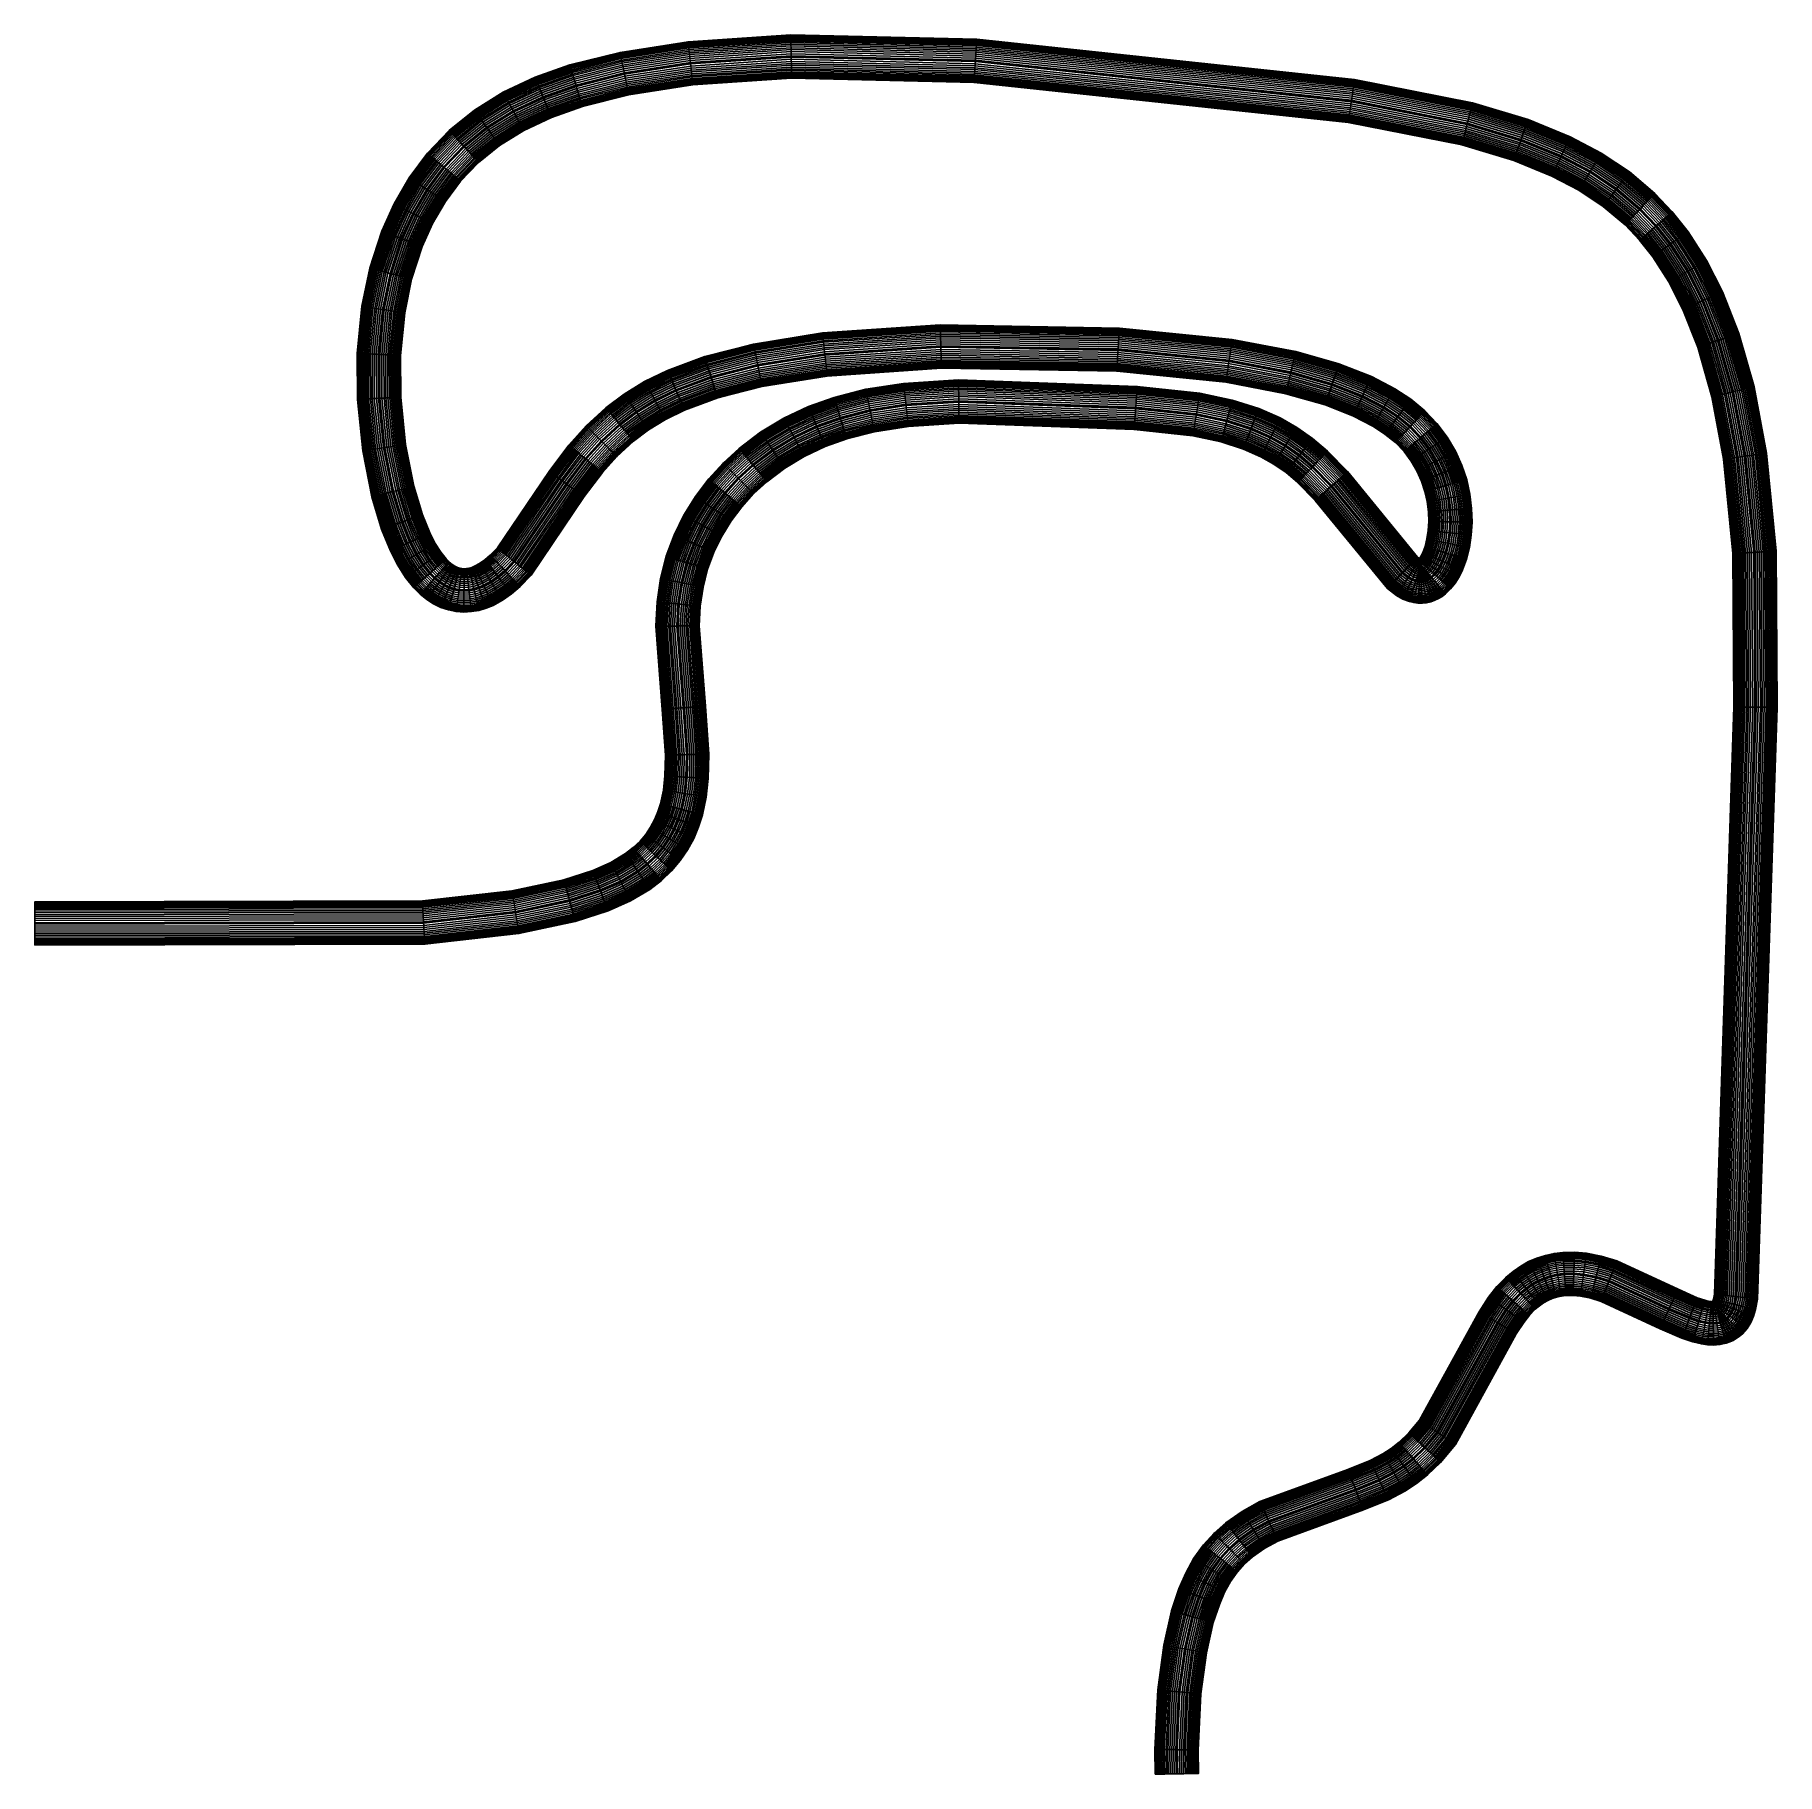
# Model space of a CAD drawing. Header units: metres. Extents: x -0.539 to 0.408, y -0.527 to 0.419.
import ezdxf

# ---------------------------------------------------------------- set-up
doc = ezdxf.new("R2010")
doc.units = ezdxf.units.M

msp = doc.modelspace()

# ---------------------------------------------------------------- linework, layer by layer
at = {"layer": 'Solver'}
for points in [[(-0.127859, 0.418639, 0.087966), (-0.183683, 0.414919, 0.087966), (-0.183684, 0.414925, 0.088355), (-0.127859, 0.418646, 0.088355)], [(-0.127859, 0.418646, 0.088355), (-0.183684, 0.414925, 0.088355), (-0.183673, 0.414826, 0.089889), (-0.127857, 0.418546, 0.089889)], [(-0.127857, 0.418546, 0.086821), (-0.183673, 0.414826, 0.086821), (-0.183683, 0.414919, 0.087966), (-0.127859, 0.418639, 0.087966)], [(-0.127853, 0.418346, 0.085708), (-0.183651, 0.414627, 0.085708), (-0.183673, 0.414826, 0.086821), (-0.127857, 0.418546, 0.086821)], [(-0.127857, 0.418546, 0.089889), (-0.183673, 0.414826, 0.089889), (-0.183651, 0.414627, 0.091001), (-0.127853, 0.418346, 0.091001)], [(-0.127846, 0.418045, 0.084634), (-0.183617, 0.414327, 0.084634), (-0.183651, 0.414627, 0.085708), (-0.127853, 0.418346, 0.085708)], [(-0.127853, 0.418346, 0.091001), (-0.183651, 0.414627, 0.091001), (-0.183617, 0.414327, 0.092075), (-0.127846, 0.418045, 0.092075)], [(-0.127838, 0.417646, 0.083604), (-0.183573, 0.413931, 0.083604), (-0.183617, 0.414327, 0.084634), (-0.127846, 0.418045, 0.084634)], [(-0.127846, 0.418045, 0.092075), (-0.183617, 0.414327, 0.092075), (-0.183573, 0.413931, 0.093105), (-0.127838, 0.417646, 0.093105)], [(-0.127827, 0.417156, 0.082623), (-0.183519, 0.413444, 0.082623), (-0.183573, 0.413931, 0.083604), (-0.127838, 0.417646, 0.083604)], [(-0.127838, 0.417646, 0.093105), (-0.183573, 0.413931, 0.093105), (-0.183519, 0.413444, 0.094086), (-0.127827, 0.417156, 0.094086)], [(-0.127815, 0.416581, 0.081697), (-0.183455, 0.412872, 0.081697), (-0.183519, 0.413444, 0.082623), (-0.127827, 0.417156, 0.082623)], [(-0.127827, 0.417156, 0.094086), (-0.183519, 0.413444, 0.094086), (-0.183455, 0.412872, 0.095013), (-0.127815, 0.416581, 0.095013)], [(-0.026682, 0.41622, 0.087966), (-0.127859, 0.418639, 0.087966), (-0.127859, 0.418646, 0.088355), (-0.026682, 0.416226, 0.088355)], [(-0.026682, 0.416226, 0.088355), (-0.127859, 0.418646, 0.088355), (-0.127857, 0.418546, 0.089889), (-0.026688, 0.416127, 0.089889)], [(-0.026688, 0.416127, 0.086821), (-0.127857, 0.418546, 0.086821), (-0.127859, 0.418639, 0.087966), (-0.026682, 0.41622, 0.087966)], [(-0.026701, 0.415927, 0.085708), (-0.127853, 0.418346, 0.085708), (-0.127857, 0.418546, 0.086821), (-0.026688, 0.416127, 0.086821)], [(-0.026688, 0.416127, 0.089889), (-0.127857, 0.418546, 0.089889), (-0.127853, 0.418346, 0.091001), (-0.026701, 0.415927, 0.091001)], [(-0.026721, 0.415626, 0.084634), (-0.127846, 0.418045, 0.084634), (-0.127853, 0.418346, 0.085708), (-0.026701, 0.415927, 0.085708)], [(-0.026701, 0.415927, 0.091001), (-0.127853, 0.418346, 0.091001), (-0.127846, 0.418045, 0.092075), (-0.026721, 0.415626, 0.092075)], [(-0.026747, 0.415228, 0.083604), (-0.127838, 0.417646, 0.083604), (-0.127846, 0.418045, 0.084634), (-0.026721, 0.415626, 0.084634)], [(-0.026721, 0.415626, 0.092075), (-0.127846, 0.418045, 0.092075), (-0.127838, 0.417646, 0.093105), (-0.026747, 0.415228, 0.093105)], [(-0.026779, 0.414739, 0.082623), (-0.127827, 0.417156, 0.082623), (-0.127838, 0.417646, 0.083604), (-0.026747, 0.415228, 0.083604)], [(-0.026747, 0.415228, 0.093105), (-0.127838, 0.417646, 0.093105), (-0.127827, 0.417156, 0.094086), (-0.026779, 0.414739, 0.094086)], [(-0.026816, 0.414165, 0.081697), (-0.127815, 0.416581, 0.081697), (-0.127827, 0.417156, 0.082623), (-0.026779, 0.414739, 0.082623)], [(-0.026779, 0.414739, 0.094086), (-0.127827, 0.417156, 0.094086), (-0.127815, 0.416581, 0.095013), (-0.026816, 0.414165, 0.095013)], [(-0.220665, 0.409123, 0.087966), (-0.247929, 0.402242, 0.087966), (-0.247931, 0.402248, 0.088355), (-0.220666, 0.409129, 0.088355)], [(-0.220666, 0.409129, 0.088355), (-0.247931, 0.402248, 0.088355), (-0.247902, 0.402153, 0.089889), (-0.220646, 0.409032, 0.089889)], [(-0.220646, 0.409032, 0.086821), (-0.247902, 0.402153, 0.086821), (-0.247929, 0.402242, 0.087966), (-0.220665, 0.409123, 0.087966)], [(-0.220606, 0.408836, 0.085708), (-0.247845, 0.401962, 0.085708), (-0.247902, 0.402153, 0.086821), (-0.220646, 0.409032, 0.086821)], [(-0.220646, 0.409032, 0.089889), (-0.247902, 0.402153, 0.089889), (-0.247845, 0.401962, 0.091001), (-0.220606, 0.408836, 0.091001)], [(-0.220546, 0.40854, 0.084634), (-0.247757, 0.401672, 0.084634), (-0.247845, 0.401962, 0.085708), (-0.220606, 0.408836, 0.085708)], [(-0.220606, 0.408836, 0.091001), (-0.247845, 0.401962, 0.091001), (-0.247757, 0.401672, 0.092075), (-0.220546, 0.40854, 0.092075)], [(-0.220466, 0.408149, 0.083604), (-0.247642, 0.401291, 0.083604), (-0.247757, 0.401672, 0.084634), (-0.220546, 0.40854, 0.084634)], [(-0.220546, 0.40854, 0.092075), (-0.247757, 0.401672, 0.092075), (-0.247642, 0.401291, 0.093105), (-0.220466, 0.408149, 0.093105)], [(-0.220368, 0.407669, 0.082623), (-0.2475, 0.400822, 0.082623), (-0.247642, 0.401291, 0.083604), (-0.220466, 0.408149, 0.083604)], [(-0.220466, 0.408149, 0.093105), (-0.247642, 0.401291, 0.093105), (-0.2475, 0.400822, 0.094086), (-0.220368, 0.407669, 0.094086)], [(-0.220253, 0.407105, 0.081697), (-0.247334, 0.400271, 0.081697), (-0.2475, 0.400822, 0.082623), (-0.220368, 0.407669, 0.082623)], [(-0.220368, 0.407669, 0.094086), (-0.2475, 0.400822, 0.094086), (-0.247334, 0.400271, 0.095013), (-0.220253, 0.407105, 0.095013)], [(-0.183683, 0.414919, 0.087966), (-0.220665, 0.409123, 0.087966), (-0.220666, 0.409129, 0.088355), (-0.183684, 0.414925, 0.088355)], [(-0.183684, 0.414925, 0.088355), (-0.220666, 0.409129, 0.088355), (-0.220646, 0.409032, 0.089889), (-0.183673, 0.414826, 0.089889)], [(-0.183673, 0.414826, 0.086821), (-0.220646, 0.409032, 0.086821), (-0.220665, 0.409123, 0.087966), (-0.183683, 0.414919, 0.087966)], [(-0.183651, 0.414627, 0.085708), (-0.220606, 0.408836, 0.085708), (-0.220646, 0.409032, 0.086821), (-0.183673, 0.414826, 0.086821)], [(-0.183673, 0.414826, 0.089889), (-0.220646, 0.409032, 0.089889), (-0.220606, 0.408836, 0.091001), (-0.183651, 0.414627, 0.091001)], [(-0.183617, 0.414327, 0.084634), (-0.220546, 0.40854, 0.084634), (-0.220606, 0.408836, 0.085708), (-0.183651, 0.414627, 0.085708)], [(-0.183651, 0.414627, 0.091001), (-0.220606, 0.408836, 0.091001), (-0.220546, 0.40854, 0.092075), (-0.183617, 0.414327, 0.092075)], [(-0.183573, 0.413931, 0.083604), (-0.220466, 0.408149, 0.083604), (-0.220546, 0.40854, 0.084634), (-0.183617, 0.414327, 0.084634)], [(-0.183617, 0.414327, 0.092075), (-0.220546, 0.40854, 0.092075), (-0.220466, 0.408149, 0.093105), (-0.183573, 0.413931, 0.093105)], [(-0.183519, 0.413444, 0.082623), (-0.220368, 0.407669, 0.082623), (-0.220466, 0.408149, 0.083604), (-0.183573, 0.413931, 0.083604)], [(-0.183573, 0.413931, 0.093105), (-0.220466, 0.408149, 0.093105), (-0.220368, 0.407669, 0.094086), (-0.183519, 0.413444, 0.094086)], [(-0.183455, 0.412872, 0.081697), (-0.220253, 0.407105, 0.081697), (-0.220368, 0.407669, 0.082623), (-0.183519, 0.413444, 0.082623)], [(-0.183519, 0.413444, 0.094086), (-0.220368, 0.407669, 0.094086), (-0.220253, 0.407105, 0.095013), (-0.183455, 0.412872, 0.095013)], [(-0.183382, 0.41222, 0.08083), (-0.220122, 0.406462, 0.08083), (-0.220253, 0.407105, 0.081697), (-0.183455, 0.412872, 0.081697)], [(-0.183455, 0.412872, 0.095013), (-0.220253, 0.407105, 0.095013), (-0.220122, 0.406462, 0.09588), (-0.183382, 0.41222, 0.09588)], [(-0.183301, 0.411492, 0.080028), (-0.219976, 0.405745, 0.080028), (-0.220122, 0.406462, 0.08083), (-0.183382, 0.41222, 0.08083)], [(-0.183382, 0.41222, 0.09588), (-0.220122, 0.406462, 0.09588), (-0.219976, 0.405745, 0.096682), (-0.183301, 0.411492, 0.096682)], [(-0.183213, 0.410695, 0.079296), (-0.219815, 0.404959, 0.079296), (-0.219976, 0.405745, 0.080028), (-0.183301, 0.411492, 0.080028)], [(-0.183301, 0.411492, 0.096682), (-0.219976, 0.405745, 0.096682), (-0.219815, 0.404959, 0.097414), (-0.183213, 0.410695, 0.097414)], [(-0.183116, 0.409834, 0.078639), (-0.219642, 0.40411, 0.078639), (-0.219815, 0.404959, 0.079296), (-0.183213, 0.410695, 0.079296)], [(-0.183213, 0.410695, 0.097414), (-0.219815, 0.404959, 0.097414), (-0.219642, 0.40411, 0.09807), (-0.183116, 0.409834, 0.09807)], [(-0.183014, 0.408913, 0.078064), (-0.219457, 0.403202, 0.078064), (-0.219642, 0.40411, 0.078639), (-0.183116, 0.409834, 0.078639)], [(-0.183116, 0.409834, 0.09807), (-0.219642, 0.40411, 0.09807), (-0.219457, 0.403202, 0.098646), (-0.183014, 0.408913, 0.098646)], [(-0.182905, 0.407938, 0.077574), (-0.219261, 0.402241, 0.077574), (-0.219457, 0.403202, 0.078064), (-0.183014, 0.408913, 0.078064)], [(-0.183014, 0.408913, 0.098646), (-0.219457, 0.403202, 0.098646), (-0.219261, 0.402241, 0.099135), (-0.182905, 0.407938, 0.099135)], [(-0.182791, 0.406914, 0.077176), (-0.219055, 0.401231, 0.077176), (-0.219261, 0.402241, 0.077574), (-0.182905, 0.407938, 0.077574)], [(-0.182905, 0.407938, 0.099135), (-0.219261, 0.402241, 0.099135), (-0.219055, 0.401231, 0.099534), (-0.182791, 0.406914, 0.099534)], [(-0.127801, 0.415925, 0.08083), (-0.183382, 0.41222, 0.08083), (-0.183455, 0.412872, 0.081697), (-0.127815, 0.416581, 0.081697)], [(-0.127815, 0.416581, 0.095013), (-0.183455, 0.412872, 0.095013), (-0.183382, 0.41222, 0.09588), (-0.127801, 0.415925, 0.09588)], [(-0.127785, 0.415193, 0.080028), (-0.183301, 0.411492, 0.080028), (-0.183382, 0.41222, 0.08083), (-0.127801, 0.415925, 0.08083)], [(-0.127801, 0.415925, 0.09588), (-0.183382, 0.41222, 0.09588), (-0.183301, 0.411492, 0.096682), (-0.127785, 0.415193, 0.096682)], [(-0.127768, 0.414391, 0.079296), (-0.183213, 0.410695, 0.079296), (-0.183301, 0.411492, 0.080028), (-0.127785, 0.415193, 0.080028)], [(-0.127785, 0.415193, 0.096682), (-0.183301, 0.411492, 0.096682), (-0.183213, 0.410695, 0.097414), (-0.127768, 0.414391, 0.097414)], [(-0.12775, 0.413524, 0.078639), (-0.183116, 0.409834, 0.078639), (-0.183213, 0.410695, 0.079296), (-0.127768, 0.414391, 0.079296)], [(-0.127768, 0.414391, 0.097414), (-0.183213, 0.410695, 0.097414), (-0.183116, 0.409834, 0.09807), (-0.12775, 0.413524, 0.09807)], [(-0.12773, 0.412598, 0.078064), (-0.183014, 0.408913, 0.078064), (-0.183116, 0.409834, 0.078639), (-0.12775, 0.413524, 0.078639)], [(-0.12775, 0.413524, 0.09807), (-0.183116, 0.409834, 0.09807), (-0.183014, 0.408913, 0.098646), (-0.12773, 0.412598, 0.098646)], [(-0.127709, 0.411617, 0.077574), (-0.182905, 0.407938, 0.077574), (-0.183014, 0.408913, 0.078064), (-0.12773, 0.412598, 0.078064)], [(-0.12773, 0.412598, 0.098646), (-0.183014, 0.408913, 0.098646), (-0.182905, 0.407938, 0.099135), (-0.127709, 0.411617, 0.099135)], [(-0.127687, 0.410587, 0.077176), (-0.182791, 0.406914, 0.077176), (-0.182905, 0.407938, 0.077574), (-0.127709, 0.411617, 0.077574)], [(-0.127709, 0.411617, 0.099135), (-0.182905, 0.407938, 0.099135), (-0.182791, 0.406914, 0.099534), (-0.127687, 0.410587, 0.099534)], [(-0.127664, 0.409514, 0.076874), (-0.182672, 0.405847, 0.076874), (-0.182791, 0.406914, 0.077176), (-0.127687, 0.410587, 0.077176)], [(-0.127687, 0.410587, 0.099534), (-0.182791, 0.406914, 0.099534), (-0.182672, 0.405847, 0.099836), (-0.127664, 0.409514, 0.099836)], [(-0.127641, 0.408402, 0.076674), (-0.182549, 0.404741, 0.076674), (-0.182672, 0.405847, 0.076874), (-0.127664, 0.409514, 0.076874)], [(-0.127664, 0.409514, 0.099836), (-0.182672, 0.405847, 0.099836), (-0.182549, 0.404741, 0.100036), (-0.127641, 0.408402, 0.100036)], [(-0.127608, 0.406868, 0.076574), (-0.182379, 0.403217, 0.076574), (-0.182549, 0.404741, 0.076674), (-0.127641, 0.408402, 0.076674)], [(-0.127641, 0.408402, 0.100036), (-0.182549, 0.404741, 0.100036), (-0.182422, 0.403603, 0.100129), (-0.127616, 0.407256, 0.100129)], [(-0.026859, 0.41351, 0.08083), (-0.127801, 0.415925, 0.08083), (-0.127815, 0.416581, 0.081697), (-0.026816, 0.414165, 0.081697)], [(-0.026816, 0.414165, 0.095013), (-0.127815, 0.416581, 0.095013), (-0.127801, 0.415925, 0.09588), (-0.026859, 0.41351, 0.09588)], [(-0.026907, 0.41278, 0.080028), (-0.127785, 0.415193, 0.080028), (-0.127801, 0.415925, 0.08083), (-0.026859, 0.41351, 0.08083)], [(-0.026859, 0.41351, 0.09588), (-0.127801, 0.415925, 0.09588), (-0.127785, 0.415193, 0.096682), (-0.026907, 0.41278, 0.096682)], [(-0.026959, 0.411979, 0.079296), (-0.127768, 0.414391, 0.079296), (-0.127785, 0.415193, 0.080028), (-0.026907, 0.41278, 0.080028)], [(-0.026907, 0.41278, 0.096682), (-0.127785, 0.415193, 0.096682), (-0.127768, 0.414391, 0.097414), (-0.026959, 0.411979, 0.097414)], [(-0.027015, 0.411114, 0.078639), (-0.12775, 0.413524, 0.078639), (-0.127768, 0.414391, 0.079296), (-0.026959, 0.411979, 0.079296)], [(-0.026959, 0.411979, 0.097414), (-0.127768, 0.414391, 0.097414), (-0.12775, 0.413524, 0.09807), (-0.027015, 0.411114, 0.09807)], [(-0.027075, 0.410189, 0.078064), (-0.12773, 0.412598, 0.078064), (-0.12775, 0.413524, 0.078639), (-0.027015, 0.411114, 0.078639)], [(-0.027015, 0.411114, 0.09807), (-0.12775, 0.413524, 0.09807), (-0.12773, 0.412598, 0.098646), (-0.027075, 0.410189, 0.098646)], [(-0.027139, 0.409211, 0.077574), (-0.127709, 0.411617, 0.077574), (-0.12773, 0.412598, 0.078064), (-0.027075, 0.410189, 0.078064)], [(-0.027075, 0.410189, 0.098646), (-0.12773, 0.412598, 0.098646), (-0.127709, 0.411617, 0.099135), (-0.027139, 0.409211, 0.099135)], [(-0.027206, 0.408183, 0.077176), (-0.127687, 0.410587, 0.077176), (-0.127709, 0.411617, 0.077574), (-0.027139, 0.409211, 0.077574)], [(-0.027139, 0.409211, 0.099135), (-0.127709, 0.411617, 0.099135), (-0.127687, 0.410587, 0.099534), (-0.027206, 0.408183, 0.099534)], [(-0.027276, 0.407111, 0.076874), (-0.127664, 0.409514, 0.076874), (-0.127687, 0.410587, 0.077176), (-0.027206, 0.408183, 0.077176)], [(-0.027206, 0.408183, 0.099534), (-0.127687, 0.410587, 0.099534), (-0.127664, 0.409514, 0.099836), (-0.027276, 0.407111, 0.099836)], [(-0.027348, 0.406001, 0.076674), (-0.127641, 0.408402, 0.076674), (-0.127664, 0.409514, 0.076874), (-0.027276, 0.407111, 0.076874)], [(-0.027276, 0.407111, 0.099836), (-0.127664, 0.409514, 0.099836), (-0.127641, 0.408402, 0.100036), (-0.027348, 0.406001, 0.100036)], [(-0.027448, 0.40447, 0.076574), (-0.127608, 0.406868, 0.076574), (-0.127641, 0.408402, 0.076674), (-0.027348, 0.406001, 0.076674)], [(-0.027348, 0.406001, 0.100036), (-0.127641, 0.408402, 0.100036), (-0.127616, 0.407256, 0.100129), (-0.027423, 0.404858, 0.100129)], [(0.177384, 0.385275, 0.076874), (-0.027276, 0.407111, 0.076874), (-0.027206, 0.408183, 0.077176), (0.177545, 0.386336, 0.077176)], [(0.177545, 0.386336, 0.099534), (-0.027206, 0.408183, 0.099534), (-0.027276, 0.407111, 0.099836), (0.177384, 0.385275, 0.099836)], [(0.177545, 0.386336, 0.077176), (-0.027206, 0.408183, 0.077176), (-0.027139, 0.409211, 0.077574), (0.177699, 0.387355, 0.077574)], [(0.177699, 0.387355, 0.099135), (-0.027139, 0.409211, 0.099135), (-0.027206, 0.408183, 0.099534), (0.177545, 0.386336, 0.099534)], [(0.177699, 0.387355, 0.077574), (-0.027139, 0.409211, 0.077574), (-0.027075, 0.410189, 0.078064), (0.177846, 0.388325, 0.078064)], [(0.177846, 0.388325, 0.098646), (-0.027075, 0.410189, 0.098646), (-0.027139, 0.409211, 0.099135), (0.177699, 0.387355, 0.099135)], [(0.177846, 0.388325, 0.078064), (-0.027075, 0.410189, 0.078064), (-0.027015, 0.411114, 0.078639), (0.177984, 0.389241, 0.078639)], [(0.177984, 0.389241, 0.09807), (-0.027015, 0.411114, 0.09807), (-0.027075, 0.410189, 0.098646), (0.177846, 0.388325, 0.098646)], [(0.177984, 0.389241, 0.078639), (-0.027015, 0.411114, 0.078639), (-0.026959, 0.411979, 0.079296), (0.178114, 0.390098, 0.079296)], [(0.178114, 0.390098, 0.097414), (-0.026959, 0.411979, 0.097414), (-0.027015, 0.411114, 0.09807), (0.177984, 0.389241, 0.09807)], [(0.178114, 0.390098, 0.079296), (-0.026959, 0.411979, 0.079296), (-0.026907, 0.41278, 0.080028), (0.178234, 0.390891, 0.080028)], [(0.178234, 0.390891, 0.096682), (-0.026907, 0.41278, 0.096682), (-0.026959, 0.411979, 0.097414), (0.178114, 0.390098, 0.097414)], [(0.178234, 0.390891, 0.080028), (-0.026907, 0.41278, 0.080028), (-0.026859, 0.41351, 0.08083), (0.178343, 0.391615, 0.08083)], [(0.178343, 0.391615, 0.09588), (-0.026859, 0.41351, 0.09588), (-0.026907, 0.41278, 0.096682), (0.178234, 0.390891, 0.096682)], [(0.178343, 0.391615, 0.08083), (-0.026859, 0.41351, 0.08083), (-0.026816, 0.414165, 0.081697), (0.178442, 0.392264, 0.081697)], [(0.178442, 0.392264, 0.095013), (-0.026816, 0.414165, 0.095013), (-0.026859, 0.41351, 0.09588), (0.178343, 0.391615, 0.09588)], [(0.178442, 0.392264, 0.081697), (-0.026816, 0.414165, 0.081697), (-0.026779, 0.414739, 0.082623), (0.178528, 0.392833, 0.082623)], [(0.178528, 0.392833, 0.094086), (-0.026779, 0.414739, 0.094086), (-0.026816, 0.414165, 0.095013), (0.178442, 0.392264, 0.095013)], [(0.178528, 0.392833, 0.082623), (-0.026779, 0.414739, 0.082623), (-0.026747, 0.415228, 0.083604), (0.178601, 0.393317, 0.083604)], [(0.178601, 0.393317, 0.093105), (-0.026747, 0.415228, 0.093105), (-0.026779, 0.414739, 0.094086), (0.178528, 0.392833, 0.094086)], [(0.178601, 0.393317, 0.083604), (-0.026747, 0.415228, 0.083604), (-0.026721, 0.415626, 0.084634), (0.178661, 0.393711, 0.084634)], [(0.178661, 0.393711, 0.092075), (-0.026721, 0.415626, 0.092075), (-0.026747, 0.415228, 0.093105), (0.178601, 0.393317, 0.093105)], [(0.178661, 0.393711, 0.084634), (-0.026721, 0.415626, 0.084634), (-0.026701, 0.415927, 0.085708), (0.178706, 0.39401, 0.085708)], [(0.178706, 0.39401, 0.091001), (-0.026701, 0.415927, 0.091001), (-0.026721, 0.415626, 0.092075), (0.178661, 0.393711, 0.092075)], [(0.178706, 0.39401, 0.085708), (-0.026701, 0.415927, 0.085708), (-0.026688, 0.416127, 0.086821), (0.178736, 0.394208, 0.086821)], [(0.178736, 0.394208, 0.089889), (-0.026688, 0.416127, 0.089889), (-0.026701, 0.415927, 0.091001), (0.178706, 0.39401, 0.091001)], [(0.178751, 0.394306, 0.088355), (-0.026682, 0.416226, 0.088355), (-0.026688, 0.416127, 0.089889), (0.178736, 0.394208, 0.089889)], [(0.178736, 0.394208, 0.086821), (-0.026688, 0.416127, 0.086821), (-0.026682, 0.41622, 0.087966), (0.17875, 0.3943, 0.087966)], [(0.17875, 0.3943, 0.087966), (-0.026682, 0.41622, 0.087966), (-0.026682, 0.416226, 0.088355), (0.178751, 0.394306, 0.088355)], [(-0.247929, 0.402242, 0.087966), (-0.266899, 0.395545, 0.087966), (-0.266901, 0.39555, 0.088355), (-0.247931, 0.402248, 0.088355)], [(-0.247931, 0.402248, 0.088355), (-0.266901, 0.39555, 0.088355), (-0.266864, 0.395458, 0.089889), (-0.247902, 0.402153, 0.089889)], [(-0.247902, 0.402153, 0.086821), (-0.266864, 0.395458, 0.086821), (-0.266899, 0.395545, 0.087966), (-0.247929, 0.402242, 0.087966)], [(-0.247845, 0.401962, 0.085708), (-0.266788, 0.395273, 0.085708), (-0.266864, 0.395458, 0.086821), (-0.247902, 0.402153, 0.086821)], [(-0.247902, 0.402153, 0.089889), (-0.266864, 0.395458, 0.089889), (-0.266788, 0.395273, 0.091001), (-0.247845, 0.401962, 0.091001)], [(-0.247757, 0.401672, 0.084634), (-0.266674, 0.394994, 0.084634), (-0.266788, 0.395273, 0.085708), (-0.247845, 0.401962, 0.085708)], [(-0.247845, 0.401962, 0.091001), (-0.266788, 0.395273, 0.091001), (-0.266674, 0.394994, 0.092075), (-0.247757, 0.401672, 0.092075)], [(-0.247642, 0.401291, 0.083604), (-0.266523, 0.394625, 0.083604), (-0.266674, 0.394994, 0.084634), (-0.247757, 0.401672, 0.084634)], [(-0.247757, 0.401672, 0.092075), (-0.266674, 0.394994, 0.092075), (-0.266523, 0.394625, 0.093105), (-0.247642, 0.401291, 0.093105)], [(-0.2475, 0.400822, 0.082623), (-0.266337, 0.394172, 0.082623), (-0.266523, 0.394625, 0.083604), (-0.247642, 0.401291, 0.083604)], [(-0.247642, 0.401291, 0.093105), (-0.266523, 0.394625, 0.093105), (-0.266337, 0.394172, 0.094086), (-0.2475, 0.400822, 0.094086)], [(-0.247334, 0.400271, 0.081697), (-0.266119, 0.393639, 0.081697), (-0.266337, 0.394172, 0.082623), (-0.2475, 0.400822, 0.082623)], [(-0.2475, 0.400822, 0.094086), (-0.266337, 0.394172, 0.094086), (-0.266119, 0.393639, 0.095013), (-0.247334, 0.400271, 0.095013)], [(-0.247144, 0.399643, 0.08083), (-0.265871, 0.393031, 0.08083), (-0.266119, 0.393639, 0.081697), (-0.247334, 0.400271, 0.081697)], [(-0.247334, 0.400271, 0.095013), (-0.266119, 0.393639, 0.095013), (-0.265871, 0.393031, 0.09588), (-0.247144, 0.399643, 0.09588)], [(-0.246933, 0.398942, 0.080028), (-0.265594, 0.392354, 0.080028), (-0.265871, 0.393031, 0.08083), (-0.247144, 0.399643, 0.08083)], [(-0.247144, 0.399643, 0.09588), (-0.265871, 0.393031, 0.09588), (-0.265594, 0.392354, 0.096682), (-0.246933, 0.398942, 0.096682)], [(-0.246701, 0.398174, 0.079296), (-0.26529, 0.391612, 0.079296), (-0.265594, 0.392354, 0.080028), (-0.246933, 0.398942, 0.080028)], [(-0.246933, 0.398942, 0.096682), (-0.265594, 0.392354, 0.096682), (-0.26529, 0.391612, 0.097414), (-0.246701, 0.398174, 0.097414)], [(-0.24645, 0.397344, 0.078639), (-0.264962, 0.390809, 0.078639), (-0.26529, 0.391612, 0.079296), (-0.246701, 0.398174, 0.079296)], [(-0.246701, 0.398174, 0.097414), (-0.26529, 0.391612, 0.097414), (-0.264962, 0.390809, 0.09807), (-0.24645, 0.397344, 0.09807)], [(-0.220122, 0.406462, 0.08083), (-0.247144, 0.399643, 0.08083), (-0.247334, 0.400271, 0.081697), (-0.220253, 0.407105, 0.081697)], [(-0.220253, 0.407105, 0.095013), (-0.247334, 0.400271, 0.095013), (-0.247144, 0.399643, 0.09588), (-0.220122, 0.406462, 0.09588)], [(-0.219976, 0.405745, 0.080028), (-0.246933, 0.398942, 0.080028), (-0.247144, 0.399643, 0.08083), (-0.220122, 0.406462, 0.08083)], [(-0.220122, 0.406462, 0.09588), (-0.247144, 0.399643, 0.09588), (-0.246933, 0.398942, 0.096682), (-0.219976, 0.405745, 0.096682)], [(-0.219815, 0.404959, 0.079296), (-0.246701, 0.398174, 0.079296), (-0.246933, 0.398942, 0.080028), (-0.219976, 0.405745, 0.080028)], [(-0.219976, 0.405745, 0.096682), (-0.246933, 0.398942, 0.096682), (-0.246701, 0.398174, 0.097414), (-0.219815, 0.404959, 0.097414)], [(-0.219642, 0.40411, 0.078639), (-0.24645, 0.397344, 0.078639), (-0.246701, 0.398174, 0.079296), (-0.219815, 0.404959, 0.079296)], [(-0.219815, 0.404959, 0.097414), (-0.246701, 0.398174, 0.097414), (-0.24645, 0.397344, 0.09807), (-0.219642, 0.40411, 0.09807)], [(-0.219457, 0.403202, 0.078064), (-0.246182, 0.396457, 0.078064), (-0.24645, 0.397344, 0.078639), (-0.219642, 0.40411, 0.078639)], [(-0.219642, 0.40411, 0.09807), (-0.24645, 0.397344, 0.09807), (-0.246182, 0.396457, 0.098646), (-0.219457, 0.403202, 0.098646)], [(-0.219261, 0.402241, 0.077574), (-0.245899, 0.395518, 0.077574), (-0.246182, 0.396457, 0.078064), (-0.219457, 0.403202, 0.078064)], [(-0.219457, 0.403202, 0.098646), (-0.246182, 0.396457, 0.098646), (-0.245899, 0.395518, 0.099135), (-0.219261, 0.402241, 0.099135)], [(-0.219055, 0.401231, 0.077176), (-0.245601, 0.394532, 0.077176), (-0.245899, 0.395518, 0.077574), (-0.219261, 0.402241, 0.077574)], [(-0.219261, 0.402241, 0.099135), (-0.245899, 0.395518, 0.099135), (-0.245601, 0.394532, 0.099534), (-0.219055, 0.401231, 0.099534)], [(-0.21884, 0.400179, 0.076874), (-0.245291, 0.393504, 0.076874), (-0.245601, 0.394532, 0.077176), (-0.219055, 0.401231, 0.077176)], [(-0.219055, 0.401231, 0.099534), (-0.245601, 0.394532, 0.099534), (-0.245291, 0.393504, 0.099836), (-0.21884, 0.400179, 0.099836)], [(-0.218617, 0.399089, 0.076674), (-0.244969, 0.392439, 0.076674), (-0.245291, 0.393504, 0.076874), (-0.21884, 0.400179, 0.076874)], [(-0.21884, 0.400179, 0.099836), (-0.245291, 0.393504, 0.099836), (-0.244969, 0.392439, 0.100036), (-0.218617, 0.399089, 0.100036)], [(-0.218311, 0.397586, 0.076574), (-0.244526, 0.39097, 0.076574), (-0.244969, 0.392439, 0.076674), (-0.218617, 0.399089, 0.076674)], [(-0.218617, 0.399089, 0.100036), (-0.244969, 0.392439, 0.100036), (-0.244638, 0.391342, 0.100129), (-0.218388, 0.397967, 0.100129)], [(-0.218388, 0.397967, 0.100129), (-0.244638, 0.391342, 0.100129), (-0.244526, 0.39097, 0.100135), (-0.218311, 0.397586, 0.100135)], [(-0.182672, 0.405847, 0.076874), (-0.21884, 0.400179, 0.076874), (-0.219055, 0.401231, 0.077176), (-0.182791, 0.406914, 0.077176)], [(-0.182791, 0.406914, 0.099534), (-0.219055, 0.401231, 0.099534), (-0.21884, 0.400179, 0.099836), (-0.182672, 0.405847, 0.099836)], [(-0.182549, 0.404741, 0.076674), (-0.218617, 0.399089, 0.076674), (-0.21884, 0.400179, 0.076874), (-0.182672, 0.405847, 0.076874)], [(-0.182672, 0.405847, 0.099836), (-0.21884, 0.400179, 0.099836), (-0.218617, 0.399089, 0.100036), (-0.182549, 0.404741, 0.100036)], [(-0.182379, 0.403217, 0.076574), (-0.218311, 0.397586, 0.076574), (-0.218617, 0.399089, 0.076674), (-0.182549, 0.404741, 0.076674)], [(-0.182549, 0.404741, 0.100036), (-0.218617, 0.399089, 0.100036), (-0.218388, 0.397967, 0.100129), (-0.182422, 0.403603, 0.100129)], [(-0.182422, 0.403603, 0.100129), (-0.218388, 0.397967, 0.100129), (-0.218311, 0.397586, 0.100135), (-0.182379, 0.403217, 0.100135)], [(-0.182379, 0.403217, 0.100135), (-0.218311, 0.397586, 0.100135), (-0.218004, 0.396083, 0.100036), (-0.182209, 0.401692, 0.100036)], [(-0.182336, 0.402831, 0.07658), (-0.218233, 0.397206, 0.07658), (-0.218311, 0.397586, 0.076574), (-0.182379, 0.403217, 0.076574)], [(-0.182209, 0.401692, 0.076674), (-0.218004, 0.396083, 0.076674), (-0.218233, 0.397206, 0.07658), (-0.182336, 0.402831, 0.07658)], [(-0.182209, 0.401692, 0.100036), (-0.218004, 0.396083, 0.100036), (-0.217781, 0.394993, 0.099836), (-0.182086, 0.400586, 0.099836)], [(-0.182086, 0.400586, 0.076874), (-0.217781, 0.394993, 0.076874), (-0.218004, 0.396083, 0.076674), (-0.182209, 0.401692, 0.076674)], [(-0.182086, 0.400586, 0.099836), (-0.217781, 0.394993, 0.099836), (-0.217567, 0.393941, 0.099534), (-0.181967, 0.399519, 0.099534)], [(-0.181967, 0.399519, 0.077176), (-0.217567, 0.393941, 0.077176), (-0.217781, 0.394993, 0.076874), (-0.182086, 0.400586, 0.076874)], [(-0.181967, 0.399519, 0.099534), (-0.217567, 0.393941, 0.099534), (-0.217361, 0.392932, 0.099135), (-0.181853, 0.398495, 0.099135)], [(-0.181853, 0.398495, 0.077574), (-0.217361, 0.392932, 0.077574), (-0.217567, 0.393941, 0.077176), (-0.181967, 0.399519, 0.077176)], [(-0.181853, 0.398495, 0.099135), (-0.217361, 0.392932, 0.099135), (-0.217165, 0.391971, 0.098646), (-0.181744, 0.39752, 0.098646)], [(-0.181744, 0.39752, 0.078064), (-0.217165, 0.391971, 0.078064), (-0.217361, 0.392932, 0.077574), (-0.181853, 0.398495, 0.077574)], [(-0.127616, 0.407256, 0.100129), (-0.182422, 0.403603, 0.100129), (-0.182379, 0.403217, 0.100135), (-0.127608, 0.406868, 0.100135)], [(-0.127608, 0.406868, 0.100135), (-0.182379, 0.403217, 0.100135), (-0.182209, 0.401692, 0.100036), (-0.127575, 0.405334, 0.100036)], [(-0.1276, 0.40648, 0.07658), (-0.182336, 0.402831, 0.07658), (-0.182379, 0.403217, 0.076574), (-0.127608, 0.406868, 0.076574)], [(-0.127575, 0.405334, 0.076674), (-0.182209, 0.401692, 0.076674), (-0.182336, 0.402831, 0.07658), (-0.1276, 0.40648, 0.07658)], [(-0.127575, 0.405334, 0.100036), (-0.182209, 0.401692, 0.100036), (-0.182086, 0.400586, 0.099836), (-0.127551, 0.404222, 0.099836)], [(-0.127551, 0.404222, 0.076874), (-0.182086, 0.400586, 0.076874), (-0.182209, 0.401692, 0.076674), (-0.127575, 0.405334, 0.076674)], [(-0.127551, 0.404222, 0.099836), (-0.182086, 0.400586, 0.099836), (-0.181967, 0.399519, 0.099534), (-0.127529, 0.403148, 0.099534)], [(-0.127529, 0.403148, 0.077176), (-0.181967, 0.399519, 0.077176), (-0.182086, 0.400586, 0.076874), (-0.127551, 0.404222, 0.076874)], [(-0.127529, 0.403148, 0.099534), (-0.181967, 0.399519, 0.099534), (-0.181853, 0.398495, 0.099135), (-0.127507, 0.402118, 0.099135)], [(-0.127507, 0.402118, 0.077574), (-0.181853, 0.398495, 0.077574), (-0.181967, 0.399519, 0.077176), (-0.127529, 0.403148, 0.077176)], [(-0.127507, 0.402118, 0.099135), (-0.181853, 0.398495, 0.099135), (-0.181744, 0.39752, 0.098646), (-0.127486, 0.401138, 0.098646)], [(-0.127486, 0.401138, 0.078064), (-0.181744, 0.39752, 0.078064), (-0.181853, 0.398495, 0.077574), (-0.127507, 0.402118, 0.077574)], [(-0.127486, 0.401138, 0.098646), (-0.181744, 0.39752, 0.098646), (-0.181641, 0.3966, 0.09807), (-0.127466, 0.400211, 0.09807)], [(-0.127466, 0.400211, 0.078639), (-0.181641, 0.3966, 0.078639), (-0.181744, 0.39752, 0.078064), (-0.127486, 0.401138, 0.078064)], [(-0.127466, 0.400211, 0.09807), (-0.181641, 0.3966, 0.09807), (-0.181545, 0.395738, 0.097414), (-0.127447, 0.399344, 0.097414)], [(-0.127447, 0.399344, 0.079296), (-0.181545, 0.395738, 0.079296), (-0.181641, 0.3966, 0.078639), (-0.127466, 0.400211, 0.078639)], [(-0.127447, 0.399344, 0.097414), (-0.181545, 0.395738, 0.097414), (-0.181456, 0.394941, 0.096682), (-0.12743, 0.398543, 0.096682)], [(-0.12743, 0.398543, 0.080028), (-0.181456, 0.394941, 0.080028), (-0.181545, 0.395738, 0.079296), (-0.127447, 0.399344, 0.079296)], [(-0.12743, 0.398543, 0.096682), (-0.181456, 0.394941, 0.096682), (-0.181375, 0.394213, 0.09588), (-0.127415, 0.397811, 0.09588)], [(-0.127415, 0.397811, 0.08083), (-0.181375, 0.394213, 0.08083), (-0.181456, 0.394941, 0.080028), (-0.12743, 0.398543, 0.080028)], [(-0.027423, 0.404858, 0.100129), (-0.127616, 0.407256, 0.100129), (-0.127608, 0.406868, 0.100135), (-0.027448, 0.40447, 0.100135)], [(-0.027448, 0.40447, 0.100135), (-0.127608, 0.406868, 0.100135), (-0.127575, 0.405334, 0.100036), (-0.027548, 0.402939, 0.100036)], [(-0.027474, 0.404083, 0.07658), (-0.1276, 0.40648, 0.07658), (-0.127608, 0.406868, 0.076574), (-0.027448, 0.40447, 0.076574)], [(-0.027548, 0.402939, 0.076674), (-0.127575, 0.405334, 0.076674), (-0.1276, 0.40648, 0.07658), (-0.027474, 0.404083, 0.07658)], [(-0.027548, 0.402939, 0.100036), (-0.127575, 0.405334, 0.100036), (-0.127551, 0.404222, 0.099836), (-0.02762, 0.401829, 0.099836)], [(-0.02762, 0.401829, 0.076874), (-0.127551, 0.404222, 0.076874), (-0.127575, 0.405334, 0.076674), (-0.027548, 0.402939, 0.076674)], [(-0.02762, 0.401829, 0.099836), (-0.127551, 0.404222, 0.099836), (-0.127529, 0.403148, 0.099534), (-0.02769, 0.400758, 0.099534)], [(-0.02769, 0.400758, 0.077176), (-0.127529, 0.403148, 0.077176), (-0.127551, 0.404222, 0.076874), (-0.02762, 0.401829, 0.076874)], [(-0.02769, 0.400758, 0.099534), (-0.127529, 0.403148, 0.099534), (-0.127507, 0.402118, 0.099135), (-0.027757, 0.39973, 0.099135)], [(-0.027757, 0.39973, 0.077574), (-0.127507, 0.402118, 0.077574), (-0.127529, 0.403148, 0.077176), (-0.02769, 0.400758, 0.077176)], [(-0.027757, 0.39973, 0.099135), (-0.127507, 0.402118, 0.099135), (-0.127486, 0.401138, 0.098646), (-0.027821, 0.398751, 0.098646)], [(-0.027821, 0.398751, 0.078064), (-0.127486, 0.401138, 0.078064), (-0.127507, 0.402118, 0.077574), (-0.027757, 0.39973, 0.077574)], [(-0.027821, 0.398751, 0.098646), (-0.127486, 0.401138, 0.098646), (-0.127466, 0.400211, 0.09807), (-0.027882, 0.397826, 0.09807)], [(-0.027882, 0.397826, 0.078639), (-0.127466, 0.400211, 0.078639), (-0.127486, 0.401138, 0.078064), (-0.027821, 0.398751, 0.078064)], [(-0.027882, 0.397826, 0.09807), (-0.127466, 0.400211, 0.09807), (-0.127447, 0.399344, 0.097414), (-0.027938, 0.396961, 0.097414)], [(-0.027938, 0.396961, 0.079296), (-0.127447, 0.399344, 0.079296), (-0.127466, 0.400211, 0.078639), (-0.027882, 0.397826, 0.078639)], [(-0.027938, 0.396961, 0.097414), (-0.127447, 0.399344, 0.097414), (-0.12743, 0.398543, 0.096682), (-0.02799, 0.396161, 0.096682)], [(-0.02799, 0.396161, 0.080028), (-0.12743, 0.398543, 0.080028), (-0.127447, 0.399344, 0.079296), (-0.027938, 0.396961, 0.079296)], [(-0.02799, 0.396161, 0.096682), (-0.12743, 0.398543, 0.096682), (-0.127415, 0.397811, 0.09588), (-0.028038, 0.39543, 0.09588)], [(-0.028038, 0.39543, 0.08083), (-0.127415, 0.397811, 0.08083), (-0.12743, 0.398543, 0.080028), (-0.02799, 0.396161, 0.080028)], [(0.176131, 0.376991, 0.098646), (-0.027821, 0.398751, 0.098646), (-0.027882, 0.397826, 0.09807), (0.175992, 0.376075, 0.09807)], [(0.175992, 0.376075, 0.078639), (-0.027882, 0.397826, 0.078639), (-0.027821, 0.398751, 0.078064), (0.176131, 0.376991, 0.078064)], [(0.176277, 0.377961, 0.099135), (-0.027757, 0.39973, 0.099135), (-0.027821, 0.398751, 0.098646), (0.176131, 0.376991, 0.098646)], [(0.176131, 0.376991, 0.078064), (-0.027821, 0.398751, 0.078064), (-0.027757, 0.39973, 0.077574), (0.176277, 0.377961, 0.077574)], [(0.176432, 0.378979, 0.099534), (-0.02769, 0.400758, 0.099534), (-0.027757, 0.39973, 0.099135), (0.176277, 0.377961, 0.099135)], [(0.176277, 0.377961, 0.077574), (-0.027757, 0.39973, 0.077574), (-0.02769, 0.400758, 0.077176), (0.176432, 0.378979, 0.077176)], [(0.176592, 0.380041, 0.099836), (-0.02762, 0.401829, 0.099836), (-0.02769, 0.400758, 0.099534), (0.176432, 0.378979, 0.099534)], [(0.176432, 0.378979, 0.077176), (-0.02769, 0.400758, 0.077176), (-0.02762, 0.401829, 0.076874), (0.176592, 0.380041, 0.076874)], [(0.176759, 0.381141, 0.100036), (-0.027548, 0.402939, 0.100036), (-0.02762, 0.401829, 0.099836), (0.176592, 0.380041, 0.099836)], [(0.176592, 0.380041, 0.076874), (-0.02762, 0.401829, 0.076874), (-0.027548, 0.402939, 0.076674), (0.176759, 0.381141, 0.076674)], [(0.176988, 0.382658, 0.100135), (-0.027448, 0.40447, 0.100135), (-0.027548, 0.402939, 0.100036), (0.176759, 0.381141, 0.100036)], [(0.176759, 0.381141, 0.076674), (-0.027548, 0.402939, 0.076674), (-0.027474, 0.404083, 0.07658), (0.17693, 0.382274, 0.07658)], [(0.17693, 0.382274, 0.07658), (-0.027474, 0.404083, 0.07658), (-0.027448, 0.40447, 0.076574), (0.176988, 0.382658, 0.076574)], [(0.176988, 0.382658, 0.076574), (-0.027448, 0.40447, 0.076574), (-0.027348, 0.406001, 0.076674), (0.177218, 0.384175, 0.076674)], [(0.177046, 0.383042, 0.100129), (-0.027423, 0.404858, 0.100129), (-0.027448, 0.40447, 0.100135), (0.176988, 0.382658, 0.100135)], [(0.177218, 0.384175, 0.100036), (-0.027348, 0.406001, 0.100036), (-0.027423, 0.404858, 0.100129), (0.177046, 0.383042, 0.100129)], [(0.177218, 0.384175, 0.076674), (-0.027348, 0.406001, 0.076674), (-0.027276, 0.407111, 0.076874), (0.177384, 0.385275, 0.076874)], [(0.177384, 0.385275, 0.099836), (-0.027276, 0.407111, 0.099836), (-0.027348, 0.406001, 0.100036), (0.177218, 0.384175, 0.100036)], [(-0.266899, 0.395545, 0.087966), (-0.284273, 0.387417, 0.087966), (-0.284276, 0.387423, 0.088355), (-0.266901, 0.39555, 0.088355)], [(-0.266901, 0.39555, 0.088355), (-0.284276, 0.387423, 0.088355), (-0.284229, 0.387335, 0.089889), (-0.266864, 0.395458, 0.089889)], [(-0.266864, 0.395458, 0.086821), (-0.284229, 0.387335, 0.086821), (-0.284273, 0.387417, 0.087966), (-0.266899, 0.395545, 0.087966)], [(-0.266788, 0.395273, 0.085708), (-0.284133, 0.387159, 0.085708), (-0.284229, 0.387335, 0.086821), (-0.266864, 0.395458, 0.086821)], [(-0.266864, 0.395458, 0.089889), (-0.284229, 0.387335, 0.089889), (-0.284133, 0.387159, 0.091001), (-0.266788, 0.395273, 0.091001)], [(-0.266674, 0.394994, 0.084634), (-0.28399, 0.386894, 0.084634), (-0.284133, 0.387159, 0.085708), (-0.266788, 0.395273, 0.085708)], [(-0.266788, 0.395273, 0.091001), (-0.284133, 0.387159, 0.091001), (-0.28399, 0.386894, 0.092075), (-0.266674, 0.394994, 0.092075)], [(-0.266523, 0.394625, 0.083604), (-0.2838, 0.386543, 0.083604), (-0.28399, 0.386894, 0.084634), (-0.266674, 0.394994, 0.084634)], [(-0.266674, 0.394994, 0.092075), (-0.28399, 0.386894, 0.092075), (-0.2838, 0.386543, 0.093105), (-0.266523, 0.394625, 0.093105)], [(-0.266337, 0.394172, 0.082623), (-0.283567, 0.386113, 0.082623), (-0.2838, 0.386543, 0.083604), (-0.266523, 0.394625, 0.083604)], [(-0.266523, 0.394625, 0.093105), (-0.2838, 0.386543, 0.093105), (-0.283567, 0.386113, 0.094086), (-0.266337, 0.394172, 0.094086)], [(-0.266119, 0.393639, 0.081697), (-0.283293, 0.385606, 0.081697), (-0.283567, 0.386113, 0.082623), (-0.266337, 0.394172, 0.082623)], [(-0.266337, 0.394172, 0.094086), (-0.283567, 0.386113, 0.094086), (-0.283293, 0.385606, 0.095013), (-0.266119, 0.393639, 0.095013)], [(-0.265871, 0.393031, 0.08083), (-0.28298, 0.385029, 0.08083), (-0.283293, 0.385606, 0.081697), (-0.266119, 0.393639, 0.081697)], [(-0.266119, 0.393639, 0.095013), (-0.283293, 0.385606, 0.095013), (-0.28298, 0.385029, 0.09588), (-0.265871, 0.393031, 0.09588)], [(-0.265594, 0.392354, 0.080028), (-0.282632, 0.384385, 0.080028), (-0.28298, 0.385029, 0.08083), (-0.265871, 0.393031, 0.08083)], [(-0.265871, 0.393031, 0.09588), (-0.28298, 0.385029, 0.09588), (-0.282632, 0.384385, 0.096682), (-0.265594, 0.392354, 0.096682)], [(-0.26529, 0.391612, 0.079296), (-0.28225, 0.38368, 0.079296), (-0.282632, 0.384385, 0.080028), (-0.265594, 0.392354, 0.080028)], [(-0.265594, 0.392354, 0.096682), (-0.282632, 0.384385, 0.096682), (-0.28225, 0.38368, 0.097414), (-0.26529, 0.391612, 0.097414)], [(-0.264962, 0.390809, 0.078639), (-0.281837, 0.382918, 0.078639), (-0.28225, 0.38368, 0.079296), (-0.26529, 0.391612, 0.079296)], [(-0.26529, 0.391612, 0.097414), (-0.28225, 0.38368, 0.097414), (-0.281837, 0.382918, 0.09807), (-0.264962, 0.390809, 0.09807)], [(-0.264611, 0.389951, 0.078064), (-0.281396, 0.382103, 0.078064), (-0.281837, 0.382918, 0.078639), (-0.264962, 0.390809, 0.078639)], [(-0.264962, 0.390809, 0.09807), (-0.281837, 0.382918, 0.09807), (-0.281396, 0.382103, 0.098646), (-0.264611, 0.389951, 0.098646)], [(-0.26424, 0.389044, 0.077574), (-0.280929, 0.38124, 0.077574), (-0.281396, 0.382103, 0.078064), (-0.264611, 0.389951, 0.078064)], [(-0.264611, 0.389951, 0.098646), (-0.281396, 0.382103, 0.098646), (-0.280929, 0.38124, 0.099135), (-0.26424, 0.389044, 0.099135)], [(-0.26385, 0.38809, 0.077176), (-0.280439, 0.380334, 0.077176), (-0.280929, 0.38124, 0.077574), (-0.26424, 0.389044, 0.077574)], [(-0.26424, 0.389044, 0.099135), (-0.280929, 0.38124, 0.099135), (-0.280439, 0.380334, 0.099534), (-0.26385, 0.38809, 0.099534)], [(-0.246182, 0.396457, 0.078064), (-0.264611, 0.389951, 0.078064), (-0.264962, 0.390809, 0.078639), (-0.24645, 0.397344, 0.078639)], [(-0.24645, 0.397344, 0.09807), (-0.264962, 0.390809, 0.09807), (-0.264611, 0.389951, 0.098646), (-0.246182, 0.396457, 0.098646)], [(-0.245899, 0.395518, 0.077574), (-0.26424, 0.389044, 0.077574), (-0.264611, 0.389951, 0.078064), (-0.246182, 0.396457, 0.078064)], [(-0.246182, 0.396457, 0.098646), (-0.264611, 0.389951, 0.098646), (-0.26424, 0.389044, 0.099135), (-0.245899, 0.395518, 0.099135)], [(-0.245601, 0.394532, 0.077176), (-0.26385, 0.38809, 0.077176), (-0.26424, 0.389044, 0.077574), (-0.245899, 0.395518, 0.077574)], [(-0.245899, 0.395518, 0.099135), (-0.26424, 0.389044, 0.099135), (-0.26385, 0.38809, 0.099534), (-0.245601, 0.394532, 0.099534)], [(-0.245291, 0.393504, 0.076874), (-0.263443, 0.387096, 0.076874), (-0.26385, 0.38809, 0.077176), (-0.245601, 0.394532, 0.077176)], [(-0.245601, 0.394532, 0.099534), (-0.26385, 0.38809, 0.099534), (-0.263443, 0.387096, 0.099836), (-0.245291, 0.393504, 0.099836)], [(-0.244969, 0.392439, 0.076674), (-0.263022, 0.386067, 0.076674), (-0.263443, 0.387096, 0.076874), (-0.245291, 0.393504, 0.076874)], [(-0.245291, 0.393504, 0.099836), (-0.263443, 0.387096, 0.099836), (-0.263022, 0.386067, 0.100036), (-0.244969, 0.392439, 0.100036)], [(-0.244526, 0.39097, 0.076574), (-0.262441, 0.384647, 0.076574), (-0.263022, 0.386067, 0.076674), (-0.244969, 0.392439, 0.076674)], [(-0.244969, 0.392439, 0.100036), (-0.263022, 0.386067, 0.100036), (-0.262588, 0.385006, 0.100129), (-0.244638, 0.391342, 0.100129)], [(-0.244638, 0.391342, 0.100129), (-0.262588, 0.385006, 0.100129), (-0.262441, 0.384647, 0.100135), (-0.244526, 0.39097, 0.100135)], [(-0.244526, 0.39097, 0.100135), (-0.262441, 0.384647, 0.100135), (-0.26186, 0.383227, 0.100036), (-0.244082, 0.389502, 0.100036)], [(-0.244413, 0.390599, 0.07658), (-0.262294, 0.384287, 0.07658), (-0.262441, 0.384647, 0.076574), (-0.244526, 0.39097, 0.076574)], [(-0.244082, 0.389502, 0.076674), (-0.26186, 0.383227, 0.076674), (-0.262294, 0.384287, 0.07658), (-0.244413, 0.390599, 0.07658)], [(-0.244082, 0.389502, 0.100036), (-0.26186, 0.383227, 0.100036), (-0.261439, 0.382197, 0.099836), (-0.243761, 0.388437, 0.099836)], [(-0.243761, 0.388437, 0.076874), (-0.261439, 0.382197, 0.076874), (-0.26186, 0.383227, 0.076674), (-0.244082, 0.389502, 0.076674)], [(-0.243761, 0.388437, 0.099836), (-0.261439, 0.382197, 0.099836), (-0.261033, 0.381203, 0.099534), (-0.24345, 0.387409, 0.099534)], [(-0.24345, 0.387409, 0.077176), (-0.261033, 0.381203, 0.077176), (-0.261439, 0.382197, 0.076874), (-0.243761, 0.388437, 0.076874)], [(-0.218311, 0.397586, 0.100135), (-0.244526, 0.39097, 0.100135), (-0.244082, 0.389502, 0.100036), (-0.218004, 0.396083, 0.100036)], [(-0.218233, 0.397206, 0.07658), (-0.244413, 0.390599, 0.07658), (-0.244526, 0.39097, 0.076574), (-0.218311, 0.397586, 0.076574)], [(-0.218004, 0.396083, 0.076674), (-0.244082, 0.389502, 0.076674), (-0.244413, 0.390599, 0.07658), (-0.218233, 0.397206, 0.07658)], [(-0.218004, 0.396083, 0.100036), (-0.244082, 0.389502, 0.100036), (-0.243761, 0.388437, 0.099836), (-0.217781, 0.394993, 0.099836)], [(-0.217781, 0.394993, 0.076874), (-0.243761, 0.388437, 0.076874), (-0.244082, 0.389502, 0.076674), (-0.218004, 0.396083, 0.076674)], [(-0.217781, 0.394993, 0.099836), (-0.243761, 0.388437, 0.099836), (-0.24345, 0.387409, 0.099534), (-0.217567, 0.393941, 0.099534)], [(-0.217567, 0.393941, 0.077176), (-0.24345, 0.387409, 0.077176), (-0.243761, 0.388437, 0.076874), (-0.217781, 0.394993, 0.076874)], [(-0.217567, 0.393941, 0.099534), (-0.24345, 0.387409, 0.099534), (-0.243152, 0.386423, 0.099135), (-0.217361, 0.392932, 0.099135)], [(-0.217361, 0.392932, 0.077574), (-0.243152, 0.386423, 0.077574), (-0.24345, 0.387409, 0.077176), (-0.217567, 0.393941, 0.077176)], [(-0.217361, 0.392932, 0.099135), (-0.243152, 0.386423, 0.099135), (-0.242869, 0.385484, 0.098646), (-0.217165, 0.391971, 0.098646)], [(-0.217165, 0.391971, 0.078064), (-0.242869, 0.385484, 0.078064), (-0.243152, 0.386423, 0.077574), (-0.217361, 0.392932, 0.077574)], [(-0.217165, 0.391971, 0.098646), (-0.242869, 0.385484, 0.098646), (-0.242601, 0.384597, 0.09807), (-0.216979, 0.391063, 0.09807)], [(-0.216979, 0.391063, 0.078639), (-0.242601, 0.384597, 0.078639), (-0.242869, 0.385484, 0.078064), (-0.217165, 0.391971, 0.078064)], [(-0.216979, 0.391063, 0.09807), (-0.242601, 0.384597, 0.09807), (-0.24235, 0.383767, 0.097414), (-0.216806, 0.390213, 0.097414)], [(-0.216806, 0.390213, 0.079296), (-0.24235, 0.383767, 0.079296), (-0.242601, 0.384597, 0.078639), (-0.216979, 0.391063, 0.078639)], [(-0.216806, 0.390213, 0.097414), (-0.24235, 0.383767, 0.097414), (-0.242118, 0.382999, 0.096682), (-0.216646, 0.389427, 0.096682)], [(-0.216646, 0.389427, 0.080028), (-0.242118, 0.382999, 0.080028), (-0.24235, 0.383767, 0.079296), (-0.216806, 0.390213, 0.079296)], [(-0.216646, 0.389427, 0.096682), (-0.242118, 0.382999, 0.096682), (-0.241907, 0.382298, 0.09588), (-0.216499, 0.38871, 0.09588)], [(-0.216499, 0.38871, 0.08083), (-0.241907, 0.382298, 0.08083), (-0.242118, 0.382999, 0.080028), (-0.216646, 0.389427, 0.080028)], [(-0.216499, 0.38871, 0.09588), (-0.241907, 0.382298, 0.09588), (-0.241717, 0.38167, 0.095013), (-0.216368, 0.388067, 0.095013)], [(-0.216368, 0.388067, 0.081697), (-0.241717, 0.38167, 0.081697), (-0.241907, 0.382298, 0.08083), (-0.216499, 0.38871, 0.08083)], [(-0.181744, 0.39752, 0.098646), (-0.217165, 0.391971, 0.098646), (-0.216979, 0.391063, 0.09807), (-0.181641, 0.3966, 0.09807)], [(-0.181641, 0.3966, 0.078639), (-0.216979, 0.391063, 0.078639), (-0.217165, 0.391971, 0.078064), (-0.181744, 0.39752, 0.078064)], [(-0.181641, 0.3966, 0.09807), (-0.216979, 0.391063, 0.09807), (-0.216806, 0.390213, 0.097414), (-0.181545, 0.395738, 0.097414)], [(-0.181545, 0.395738, 0.079296), (-0.216806, 0.390213, 0.079296), (-0.216979, 0.391063, 0.078639), (-0.181641, 0.3966, 0.078639)], [(-0.181545, 0.395738, 0.097414), (-0.216806, 0.390213, 0.097414), (-0.216646, 0.389427, 0.096682), (-0.181456, 0.394941, 0.096682)], [(-0.181456, 0.394941, 0.080028), (-0.216646, 0.389427, 0.080028), (-0.216806, 0.390213, 0.079296), (-0.181545, 0.395738, 0.079296)], [(-0.181456, 0.394941, 0.096682), (-0.216646, 0.389427, 0.096682), (-0.216499, 0.38871, 0.09588), (-0.181375, 0.394213, 0.09588)], [(-0.181375, 0.394213, 0.08083), (-0.216499, 0.38871, 0.08083), (-0.216646, 0.389427, 0.080028), (-0.181456, 0.394941, 0.080028)], [(-0.181375, 0.394213, 0.09588), (-0.216499, 0.38871, 0.09588), (-0.216368, 0.388067, 0.095013), (-0.181303, 0.393561, 0.095013)], [(-0.181303, 0.393561, 0.081697), (-0.216368, 0.388067, 0.081697), (-0.216499, 0.38871, 0.08083), (-0.181375, 0.394213, 0.08083)], [(-0.181303, 0.393561, 0.095013), (-0.216368, 0.388067, 0.095013), (-0.216253, 0.387503, 0.094086), (-0.181239, 0.392989, 0.094086)], [(-0.181239, 0.392989, 0.082623), (-0.216253, 0.387503, 0.082623), (-0.216368, 0.388067, 0.081697), (-0.181303, 0.393561, 0.081697)], [(-0.181239, 0.392989, 0.094086), (-0.216253, 0.387503, 0.094086), (-0.216155, 0.387023, 0.093105), (-0.181185, 0.392502, 0.093105)], [(-0.181185, 0.392502, 0.083604), (-0.216155, 0.387023, 0.083604), (-0.216253, 0.387503, 0.082623), (-0.181239, 0.392989, 0.082623)], [(-0.181185, 0.392502, 0.093105), (-0.216155, 0.387023, 0.093105), (-0.216075, 0.386633, 0.092075), (-0.181141, 0.392106, 0.092075)], [(-0.181141, 0.392106, 0.084634), (-0.216075, 0.386633, 0.084634), (-0.216155, 0.387023, 0.083604), (-0.181185, 0.392502, 0.083604)], [(-0.181141, 0.392106, 0.092075), (-0.216075, 0.386633, 0.092075), (-0.216015, 0.386337, 0.091001), (-0.181107, 0.391806, 0.091001)], [(-0.181107, 0.391806, 0.085708), (-0.216015, 0.386337, 0.085708), (-0.216075, 0.386633, 0.084634), (-0.181141, 0.392106, 0.084634)], [(-0.181107, 0.391806, 0.091001), (-0.216015, 0.386337, 0.091001), (-0.215975, 0.386141, 0.089889), (-0.181085, 0.391607, 0.089889)], [(-0.181085, 0.391607, 0.086821), (-0.215975, 0.386141, 0.086821), (-0.216015, 0.386337, 0.085708), (-0.181107, 0.391806, 0.085708)], [(-0.181085, 0.391607, 0.089889), (-0.215975, 0.386141, 0.089889), (-0.215956, 0.38605, 0.088743), (-0.181075, 0.391515, 0.088743)], [(-0.181074, 0.391509, 0.088355), (-0.215955, 0.386043, 0.088355), (-0.215975, 0.386141, 0.086821), (-0.181085, 0.391607, 0.086821)], [(-0.181075, 0.391515, 0.088743), (-0.215956, 0.38605, 0.088743), (-0.215955, 0.386043, 0.088355), (-0.181074, 0.391509, 0.088355)], [(-0.127415, 0.397811, 0.09588), (-0.181375, 0.394213, 0.09588), (-0.181303, 0.393561, 0.095013), (-0.127401, 0.397155, 0.095013)], [(-0.127401, 0.397155, 0.081697), (-0.181303, 0.393561, 0.081697), (-0.181375, 0.394213, 0.08083), (-0.127415, 0.397811, 0.08083)], [(-0.127401, 0.397155, 0.095013), (-0.181303, 0.393561, 0.095013), (-0.181239, 0.392989, 0.094086), (-0.127389, 0.396579, 0.094086)], [(-0.127389, 0.396579, 0.082623), (-0.181239, 0.392989, 0.082623), (-0.181303, 0.393561, 0.081697), (-0.127401, 0.397155, 0.081697)], [(-0.127389, 0.396579, 0.094086), (-0.181239, 0.392989, 0.094086), (-0.181185, 0.392502, 0.093105), (-0.127378, 0.396089, 0.093105)], [(-0.127378, 0.396089, 0.083604), (-0.181185, 0.392502, 0.083604), (-0.181239, 0.392989, 0.082623), (-0.127389, 0.396579, 0.082623)], [(-0.127378, 0.396089, 0.093105), (-0.181185, 0.392502, 0.093105), (-0.181141, 0.392106, 0.092075), (-0.12737, 0.395691, 0.092075)], [(-0.12737, 0.395691, 0.084634), (-0.181141, 0.392106, 0.084634), (-0.181185, 0.392502, 0.083604), (-0.127378, 0.396089, 0.083604)], [(-0.12737, 0.395691, 0.092075), (-0.181141, 0.392106, 0.092075), (-0.181107, 0.391806, 0.091001), (-0.127363, 0.395389, 0.091001)], [(-0.127363, 0.395389, 0.085708), (-0.181107, 0.391806, 0.085708), (-0.181141, 0.392106, 0.084634), (-0.12737, 0.395691, 0.084634)], [(-0.127363, 0.395389, 0.091001), (-0.181107, 0.391806, 0.091001), (-0.181085, 0.391607, 0.089889), (-0.127359, 0.395189, 0.089889)], [(-0.127359, 0.395189, 0.086821), (-0.181085, 0.391607, 0.086821), (-0.181107, 0.391806, 0.085708), (-0.127363, 0.395389, 0.085708)], [(-0.127359, 0.395189, 0.089889), (-0.181085, 0.391607, 0.089889), (-0.181075, 0.391515, 0.088743), (-0.127357, 0.395096, 0.088743)], [(-0.127357, 0.39509, 0.088355), (-0.181074, 0.391509, 0.088355), (-0.181085, 0.391607, 0.086821), (-0.127359, 0.395189, 0.086821)], [(-0.127357, 0.395096, 0.088743), (-0.181075, 0.391515, 0.088743), (-0.181074, 0.391509, 0.088355), (-0.127357, 0.39509, 0.088355)], [(-0.028038, 0.39543, 0.09588), (-0.127415, 0.397811, 0.09588), (-0.127401, 0.397155, 0.095013), (-0.02808, 0.394775, 0.095013)], [(-0.02808, 0.394775, 0.081697), (-0.127401, 0.397155, 0.081697), (-0.127415, 0.397811, 0.08083), (-0.028038, 0.39543, 0.08083)], [(-0.02808, 0.394775, 0.095013), (-0.127401, 0.397155, 0.095013), (-0.127389, 0.396579, 0.094086), (-0.028118, 0.394201, 0.094086)], [(-0.028118, 0.394201, 0.082623), (-0.127389, 0.396579, 0.082623), (-0.127401, 0.397155, 0.081697), (-0.02808, 0.394775, 0.081697)], [(-0.028118, 0.394201, 0.094086), (-0.127389, 0.396579, 0.094086), (-0.127378, 0.396089, 0.093105), (-0.02815, 0.393712, 0.093105)], [(-0.02815, 0.393712, 0.083604), (-0.127378, 0.396089, 0.083604), (-0.127389, 0.396579, 0.082623), (-0.028118, 0.394201, 0.082623)], [(-0.02815, 0.393712, 0.093105), (-0.127378, 0.396089, 0.093105), (-0.12737, 0.395691, 0.092075), (-0.028176, 0.393315, 0.092075)], [(-0.028176, 0.393315, 0.084634), (-0.12737, 0.395691, 0.084634), (-0.127378, 0.396089, 0.083604), (-0.02815, 0.393712, 0.083604)], [(-0.028176, 0.393315, 0.092075), (-0.12737, 0.395691, 0.092075), (-0.127363, 0.395389, 0.091001), (-0.028195, 0.393013, 0.091001)], [(-0.028195, 0.393013, 0.085708), (-0.127363, 0.395389, 0.085708), (-0.12737, 0.395691, 0.084634), (-0.028176, 0.393315, 0.084634)], [(-0.028195, 0.393013, 0.091001), (-0.127363, 0.395389, 0.091001), (-0.127359, 0.395189, 0.089889), (-0.028208, 0.392814, 0.089889)], [(-0.028208, 0.392814, 0.086821), (-0.127359, 0.395189, 0.086821), (-0.127363, 0.395389, 0.085708), (-0.028195, 0.393013, 0.085708)], [(-0.028208, 0.392814, 0.089889), (-0.127359, 0.395189, 0.089889), (-0.127357, 0.395096, 0.088743), (-0.028214, 0.392721, 0.088743)], [(-0.028215, 0.392714, 0.088355), (-0.127357, 0.39509, 0.088355), (-0.127359, 0.395189, 0.086821), (-0.028208, 0.392814, 0.086821)], [(-0.028214, 0.392721, 0.088743), (-0.127357, 0.395096, 0.088743), (-0.127357, 0.39509, 0.088355), (-0.028215, 0.392714, 0.088355)], [(0.175226, 0.37101, 0.088355), (-0.028215, 0.392714, 0.088355), (-0.028208, 0.392814, 0.086821), (0.175241, 0.371108, 0.086821)], [(0.175227, 0.371016, 0.088743), (-0.028214, 0.392721, 0.088743), (-0.028215, 0.392714, 0.088355), (0.175226, 0.37101, 0.088355)], [(0.175241, 0.371108, 0.089889), (-0.028208, 0.392814, 0.089889), (-0.028214, 0.392721, 0.088743), (0.175227, 0.371016, 0.088743)], [(0.17527, 0.371306, 0.091001), (-0.028195, 0.393013, 0.091001), (-0.028208, 0.392814, 0.089889), (0.175241, 0.371108, 0.089889)], [(0.175241, 0.371108, 0.086821), (-0.028208, 0.392814, 0.086821), (-0.028195, 0.393013, 0.085708), (0.17527, 0.371306, 0.085708)], [(0.175316, 0.371604, 0.092075), (-0.028176, 0.393315, 0.092075), (-0.028195, 0.393013, 0.091001), (0.17527, 0.371306, 0.091001)], [(0.17527, 0.371306, 0.085708), (-0.028195, 0.393013, 0.085708), (-0.028176, 0.393315, 0.084634), (0.175316, 0.371604, 0.084634)], [(0.175375, 0.371998, 0.093105), (-0.02815, 0.393712, 0.093105), (-0.028176, 0.393315, 0.092075), (0.175316, 0.371604, 0.092075)], [(0.175316, 0.371604, 0.084634), (-0.028176, 0.393315, 0.084634), (-0.02815, 0.393712, 0.083604), (0.175375, 0.371998, 0.083604)], [(0.175449, 0.372483, 0.094086), (-0.028118, 0.394201, 0.094086), (-0.02815, 0.393712, 0.093105), (0.175375, 0.371998, 0.093105)], [(0.175375, 0.371998, 0.083604), (-0.02815, 0.393712, 0.083604), (-0.028118, 0.394201, 0.082623), (0.175449, 0.372483, 0.082623)], [(0.175535, 0.373052, 0.095013), (-0.02808, 0.394775, 0.095013), (-0.028118, 0.394201, 0.094086), (0.175449, 0.372483, 0.094086)], [(0.175449, 0.372483, 0.082623), (-0.028118, 0.394201, 0.082623), (-0.02808, 0.394775, 0.081697), (0.175535, 0.373052, 0.081697)], [(0.175633, 0.373701, 0.09588), (-0.028038, 0.39543, 0.09588), (-0.02808, 0.394775, 0.095013), (0.175535, 0.373052, 0.095013)], [(0.175535, 0.373052, 0.081697), (-0.02808, 0.394775, 0.081697), (-0.028038, 0.39543, 0.08083), (0.175633, 0.373701, 0.08083)], [(0.175742, 0.374425, 0.096682), (-0.02799, 0.396161, 0.096682), (-0.028038, 0.39543, 0.09588), (0.175633, 0.373701, 0.09588)], [(0.175633, 0.373701, 0.08083), (-0.028038, 0.39543, 0.08083), (-0.02799, 0.396161, 0.080028), (0.175742, 0.374425, 0.080028)], [(0.175862, 0.375218, 0.097414), (-0.027938, 0.396961, 0.097414), (-0.02799, 0.396161, 0.096682), (0.175742, 0.374425, 0.096682)], [(0.175742, 0.374425, 0.080028), (-0.02799, 0.396161, 0.080028), (-0.027938, 0.396961, 0.079296), (0.175862, 0.375218, 0.079296)], [(0.175992, 0.376075, 0.09807), (-0.027882, 0.397826, 0.09807), (-0.027938, 0.396961, 0.097414), (0.175862, 0.375218, 0.097414)], [(0.175862, 0.375218, 0.079296), (-0.027938, 0.396961, 0.079296), (-0.027882, 0.397826, 0.078639), (0.175992, 0.376075, 0.078639)], [(0.241307, 0.375852, 0.078064), (0.177846, 0.388325, 0.078064), (0.177984, 0.389241, 0.078639), (0.24153, 0.376752, 0.078639)], [(0.24153, 0.376752, 0.09807), (0.177984, 0.389241, 0.09807), (0.177846, 0.388325, 0.098646), (0.241307, 0.375852, 0.098646)], [(0.24153, 0.376752, 0.078639), (0.177984, 0.389241, 0.078639), (0.178114, 0.390098, 0.079296), (0.241739, 0.377593, 0.079296)], [(0.241739, 0.377593, 0.097414), (0.178114, 0.390098, 0.097414), (0.177984, 0.389241, 0.09807), (0.24153, 0.376752, 0.09807)], [(0.241739, 0.377593, 0.079296), (0.178114, 0.390098, 0.079296), (0.178234, 0.390891, 0.080028), (0.241932, 0.378371, 0.080028)], [(0.241932, 0.378371, 0.096682), (0.178234, 0.390891, 0.096682), (0.178114, 0.390098, 0.097414), (0.241739, 0.377593, 0.097414)], [(0.241932, 0.378371, 0.080028), (0.178234, 0.390891, 0.080028), (0.178343, 0.391615, 0.08083), (0.242109, 0.379082, 0.08083)], [(0.242109, 0.379082, 0.09588), (0.178343, 0.391615, 0.09588), (0.178234, 0.390891, 0.096682), (0.241932, 0.378371, 0.096682)], [(0.242109, 0.379082, 0.08083), (0.178343, 0.391615, 0.08083), (0.178442, 0.392264, 0.081697), (0.242267, 0.379719, 0.081697)], [(0.242267, 0.379719, 0.095013), (0.178442, 0.392264, 0.095013), (0.178343, 0.391615, 0.09588), (0.242109, 0.379082, 0.09588)], [(0.242267, 0.379719, 0.081697), (0.178442, 0.392264, 0.081697), (0.178528, 0.392833, 0.082623), (0.242406, 0.380277, 0.082623)], [(0.242406, 0.380277, 0.094086), (0.178528, 0.392833, 0.094086), (0.178442, 0.392264, 0.095013), (0.242267, 0.379719, 0.095013)], [(0.242406, 0.380277, 0.082623), (0.178528, 0.392833, 0.082623), (0.178601, 0.393317, 0.083604), (0.242524, 0.380753, 0.083604)], [(0.242524, 0.380753, 0.093105), (0.178601, 0.393317, 0.093105), (0.178528, 0.392833, 0.094086), (0.242406, 0.380277, 0.094086)], [(0.242524, 0.380753, 0.083604), (0.178601, 0.393317, 0.083604), (0.178661, 0.393711, 0.084634), (0.24262, 0.381139, 0.084634)], [(0.24262, 0.381139, 0.092075), (0.178661, 0.393711, 0.092075), (0.178601, 0.393317, 0.093105), (0.242524, 0.380753, 0.093105)], [(0.24262, 0.381139, 0.084634), (0.178661, 0.393711, 0.084634), (0.178706, 0.39401, 0.085708), (0.242693, 0.381432, 0.085708)], [(0.242693, 0.381432, 0.091001), (0.178706, 0.39401, 0.091001), (0.178661, 0.393711, 0.092075), (0.24262, 0.381139, 0.092075)], [(0.242693, 0.381432, 0.085708), (0.178706, 0.39401, 0.085708), (0.178736, 0.394208, 0.086821), (0.242741, 0.381626, 0.086821)], [(0.242741, 0.381626, 0.089889), (0.178736, 0.394208, 0.089889), (0.178706, 0.39401, 0.091001), (0.242693, 0.381432, 0.091001)], [(0.242765, 0.381723, 0.088355), (0.178751, 0.394306, 0.088355), (0.178736, 0.394208, 0.089889), (0.242741, 0.381626, 0.089889)], [(0.242741, 0.381626, 0.086821), (0.178736, 0.394208, 0.086821), (0.17875, 0.3943, 0.087966), (0.242764, 0.381717, 0.087966)], [(0.242764, 0.381717, 0.087966), (0.17875, 0.3943, 0.087966), (0.178751, 0.394306, 0.088355), (0.242765, 0.381723, 0.088355)], [(-0.284273, 0.387417, 0.087966), (-0.299875, 0.377737, 0.087966), (-0.299879, 0.377742, 0.088355), (-0.284276, 0.387423, 0.088355)], [(-0.284276, 0.387423, 0.088355), (-0.299879, 0.377742, 0.088355), (-0.299821, 0.377661, 0.089889), (-0.284229, 0.387335, 0.089889)], [(-0.284229, 0.387335, 0.086821), (-0.299821, 0.377661, 0.086821), (-0.299875, 0.377737, 0.087966), (-0.284273, 0.387417, 0.087966)], [(-0.284133, 0.387159, 0.085708), (-0.299705, 0.377498, 0.085708), (-0.299821, 0.377661, 0.086821), (-0.284229, 0.387335, 0.086821)], [(-0.284229, 0.387335, 0.089889), (-0.299821, 0.377661, 0.089889), (-0.299705, 0.377498, 0.091001), (-0.284133, 0.387159, 0.091001)], [(-0.28399, 0.386894, 0.084634), (-0.29953, 0.377252, 0.084634), (-0.299705, 0.377498, 0.085708), (-0.284133, 0.387159, 0.085708)], [(-0.284133, 0.387159, 0.091001), (-0.299705, 0.377498, 0.091001), (-0.29953, 0.377252, 0.092075), (-0.28399, 0.386894, 0.092075)], [(-0.2838, 0.386543, 0.083604), (-0.299299, 0.376928, 0.083604), (-0.29953, 0.377252, 0.084634), (-0.28399, 0.386894, 0.084634)], [(-0.28399, 0.386894, 0.092075), (-0.29953, 0.377252, 0.092075), (-0.299299, 0.376928, 0.093105), (-0.2838, 0.386543, 0.093105)], [(-0.283567, 0.386113, 0.082623), (-0.299015, 0.376529, 0.082623), (-0.299299, 0.376928, 0.083604), (-0.2838, 0.386543, 0.083604)], [(-0.2838, 0.386543, 0.093105), (-0.299299, 0.376928, 0.093105), (-0.299015, 0.376529, 0.094086), (-0.283567, 0.386113, 0.094086)], [(-0.283293, 0.385606, 0.081697), (-0.298681, 0.37606, 0.081697), (-0.299015, 0.376529, 0.082623), (-0.283567, 0.386113, 0.082623)], [(-0.283567, 0.386113, 0.094086), (-0.299015, 0.376529, 0.094086), (-0.298681, 0.37606, 0.095013), (-0.283293, 0.385606, 0.095013)], [(-0.28298, 0.385029, 0.08083), (-0.2983, 0.375525, 0.08083), (-0.298681, 0.37606, 0.081697), (-0.283293, 0.385606, 0.081697)], [(-0.283293, 0.385606, 0.095013), (-0.298681, 0.37606, 0.095013), (-0.2983, 0.375525, 0.09588), (-0.28298, 0.385029, 0.09588)], [(-0.282632, 0.384385, 0.080028), (-0.297875, 0.374929, 0.080028), (-0.2983, 0.375525, 0.08083), (-0.28298, 0.385029, 0.08083)], [(-0.28298, 0.385029, 0.09588), (-0.2983, 0.375525, 0.09588), (-0.297875, 0.374929, 0.096682), (-0.282632, 0.384385, 0.096682)], [(-0.28225, 0.38368, 0.079296), (-0.29741, 0.374276, 0.079296), (-0.297875, 0.374929, 0.080028), (-0.282632, 0.384385, 0.080028)], [(-0.282632, 0.384385, 0.096682), (-0.297875, 0.374929, 0.096682), (-0.29741, 0.374276, 0.097414), (-0.28225, 0.38368, 0.097414)], [(-0.281837, 0.382918, 0.078639), (-0.296907, 0.373569, 0.078639), (-0.29741, 0.374276, 0.079296), (-0.28225, 0.38368, 0.079296)], [(-0.28225, 0.38368, 0.097414), (-0.29741, 0.374276, 0.097414), (-0.296907, 0.373569, 0.09807), (-0.281837, 0.382918, 0.09807)], [(-0.281396, 0.382103, 0.078064), (-0.29637, 0.372815, 0.078064), (-0.296907, 0.373569, 0.078639), (-0.281837, 0.382918, 0.078639)], [(-0.281837, 0.382918, 0.09807), (-0.296907, 0.373569, 0.09807), (-0.29637, 0.372815, 0.098646), (-0.281396, 0.382103, 0.098646)], [(-0.280929, 0.38124, 0.077574), (-0.295801, 0.372016, 0.077574), (-0.29637, 0.372815, 0.078064), (-0.281396, 0.382103, 0.078064)], [(-0.281396, 0.382103, 0.098646), (-0.29637, 0.372815, 0.098646), (-0.295801, 0.372016, 0.099135), (-0.280929, 0.38124, 0.099135)], [(-0.280439, 0.380334, 0.077176), (-0.295203, 0.371177, 0.077176), (-0.295801, 0.372016, 0.077574), (-0.280929, 0.38124, 0.077574)], [(-0.280929, 0.38124, 0.099135), (-0.295801, 0.372016, 0.099135), (-0.295203, 0.371176, 0.099534), (-0.280439, 0.380334, 0.099534)], [(-0.279927, 0.37939, 0.076874), (-0.29458, 0.370302, 0.076874), (-0.295203, 0.371177, 0.077176), (-0.280439, 0.380334, 0.077176)], [(-0.280439, 0.380334, 0.099534), (-0.295203, 0.371176, 0.099534), (-0.29458, 0.370302, 0.099836), (-0.279927, 0.37939, 0.099836)], [(-0.279398, 0.378412, 0.076674), (-0.293935, 0.369396, 0.076674), (-0.29458, 0.370302, 0.076874), (-0.279927, 0.37939, 0.076874)], [(-0.279927, 0.37939, 0.099836), (-0.29458, 0.370302, 0.099836), (-0.293935, 0.369396, 0.100036), (-0.279398, 0.378412, 0.100036)], [(-0.263443, 0.387096, 0.076874), (-0.279927, 0.37939, 0.076874), (-0.280439, 0.380334, 0.077176), (-0.26385, 0.38809, 0.077176)], [(-0.26385, 0.38809, 0.099534), (-0.280439, 0.380334, 0.099534), (-0.279927, 0.37939, 0.099836), (-0.263443, 0.387096, 0.099836)], [(-0.263022, 0.386067, 0.076674), (-0.279398, 0.378412, 0.076674), (-0.279927, 0.37939, 0.076874), (-0.263443, 0.387096, 0.076874)], [(-0.263443, 0.387096, 0.099836), (-0.279927, 0.37939, 0.099836), (-0.279398, 0.378412, 0.100036), (-0.263022, 0.386067, 0.100036)], [(-0.262441, 0.384647, 0.076574), (-0.278667, 0.377063, 0.076574), (-0.279398, 0.378412, 0.076674), (-0.263022, 0.386067, 0.076674)], [(-0.263022, 0.386067, 0.100036), (-0.279398, 0.378412, 0.100036), (-0.278852, 0.377404, 0.100129), (-0.262588, 0.385006, 0.100129)], [(-0.262588, 0.385006, 0.100129), (-0.278852, 0.377404, 0.100129), (-0.278667, 0.377063, 0.100135), (-0.262441, 0.384647, 0.100135)], [(-0.262441, 0.384647, 0.100135), (-0.278667, 0.377063, 0.100135), (-0.277937, 0.375713, 0.100036), (-0.26186, 0.383227, 0.100036)], [(-0.262294, 0.384287, 0.07658), (-0.278483, 0.376721, 0.07658), (-0.278667, 0.377063, 0.076574), (-0.262441, 0.384647, 0.076574)], [(-0.26186, 0.383227, 0.076674), (-0.277937, 0.375713, 0.076674), (-0.278483, 0.376721, 0.07658), (-0.262294, 0.384287, 0.07658)], [(-0.26186, 0.383227, 0.100036), (-0.277937, 0.375713, 0.100036), (-0.277408, 0.374735, 0.099836), (-0.261439, 0.382197, 0.099836)], [(-0.261439, 0.382197, 0.076874), (-0.277408, 0.374735, 0.076874), (-0.277937, 0.375713, 0.076674), (-0.26186, 0.383227, 0.076674)], [(-0.261439, 0.382197, 0.099836), (-0.277408, 0.374735, 0.099836), (-0.276896, 0.373791, 0.099534), (-0.261033, 0.381203, 0.099534)], [(-0.261033, 0.381203, 0.077176), (-0.276896, 0.373791, 0.077176), (-0.277408, 0.374735, 0.076874), (-0.261439, 0.382197, 0.076874)], [(-0.261033, 0.381203, 0.099534), (-0.276896, 0.373791, 0.099534), (-0.276406, 0.372885, 0.099135), (-0.260643, 0.38025, 0.099135)], [(-0.260643, 0.38025, 0.077574), (-0.276406, 0.372885, 0.077574), (-0.276896, 0.373791, 0.077176), (-0.261033, 0.381203, 0.077176)], [(-0.260643, 0.38025, 0.099135), (-0.276406, 0.372885, 0.099135), (-0.275939, 0.372022, 0.098646), (-0.260271, 0.379342, 0.098646)], [(-0.260271, 0.379342, 0.078064), (-0.275939, 0.372022, 0.078064), (-0.276406, 0.372885, 0.077574), (-0.260643, 0.38025, 0.077574)], [(-0.260271, 0.379342, 0.098646), (-0.275939, 0.372022, 0.098646), (-0.275498, 0.371207, 0.09807), (-0.25992, 0.378484, 0.09807)], [(-0.25992, 0.378484, 0.078639), (-0.275498, 0.371207, 0.078639), (-0.275939, 0.372022, 0.078064), (-0.260271, 0.379342, 0.078064)], [(-0.24345, 0.387409, 0.099534), (-0.261033, 0.381203, 0.099534), (-0.260643, 0.38025, 0.099135), (-0.243152, 0.386423, 0.099135)], [(-0.243152, 0.386423, 0.077574), (-0.260643, 0.38025, 0.077574), (-0.261033, 0.381203, 0.077176), (-0.24345, 0.387409, 0.077176)], [(-0.243152, 0.386423, 0.099135), (-0.260643, 0.38025, 0.099135), (-0.260271, 0.379342, 0.098646), (-0.242869, 0.385484, 0.098646)], [(-0.242869, 0.385484, 0.078064), (-0.260271, 0.379342, 0.078064), (-0.260643, 0.38025, 0.077574), (-0.243152, 0.386423, 0.077574)], [(-0.242869, 0.385484, 0.098646), (-0.260271, 0.379342, 0.098646), (-0.25992, 0.378484, 0.09807), (-0.242601, 0.384597, 0.09807)], [(-0.242601, 0.384597, 0.078639), (-0.25992, 0.378484, 0.078639), (-0.260271, 0.379342, 0.078064), (-0.242869, 0.385484, 0.078064)], [(-0.242601, 0.384597, 0.09807), (-0.25992, 0.378484, 0.09807), (-0.259592, 0.377682, 0.097414), (-0.24235, 0.383767, 0.097414)], [(-0.24235, 0.383767, 0.079296), (-0.259592, 0.377682, 0.079296), (-0.25992, 0.378484, 0.078639), (-0.242601, 0.384597, 0.078639)], [(-0.24235, 0.383767, 0.097414), (-0.259592, 0.377682, 0.097414), (-0.259289, 0.376939, 0.096682), (-0.242118, 0.382999, 0.096682)], [(-0.242118, 0.382999, 0.080028), (-0.259289, 0.376939, 0.080028), (-0.259592, 0.377682, 0.079296), (-0.24235, 0.383767, 0.079296)], [(-0.242118, 0.382999, 0.096682), (-0.259289, 0.376939, 0.096682), (-0.259012, 0.376262, 0.09588), (-0.241907, 0.382298, 0.09588)], [(-0.241907, 0.382298, 0.08083), (-0.259012, 0.376262, 0.08083), (-0.259289, 0.376939, 0.080028), (-0.242118, 0.382999, 0.080028)], [(-0.241907, 0.382298, 0.09588), (-0.259012, 0.376262, 0.09588), (-0.258763, 0.375654, 0.095013), (-0.241717, 0.38167, 0.095013)], [(-0.241717, 0.38167, 0.081697), (-0.258763, 0.375654, 0.081697), (-0.259012, 0.376262, 0.08083), (-0.241907, 0.382298, 0.08083)], [(-0.241717, 0.38167, 0.095013), (-0.258763, 0.375654, 0.095013), (-0.258545, 0.375122, 0.094086), (-0.241551, 0.381119, 0.094086)], [(-0.241551, 0.381119, 0.082623), (-0.258545, 0.375122, 0.082623), (-0.258763, 0.375654, 0.081697), (-0.241717, 0.38167, 0.081697)], [(-0.241551, 0.381119, 0.094086), (-0.258545, 0.375122, 0.094086), (-0.25836, 0.374668, 0.093105), (-0.241409, 0.38065, 0.093105)], [(-0.241409, 0.38065, 0.083604), (-0.25836, 0.374668, 0.083604), (-0.258545, 0.375122, 0.082623), (-0.241551, 0.381119, 0.082623)], [(-0.241409, 0.38065, 0.093105), (-0.25836, 0.374668, 0.093105), (-0.258209, 0.3743, 0.092075), (-0.241294, 0.380268, 0.092075)], [(-0.241294, 0.380268, 0.084634), (-0.258209, 0.3743, 0.084634), (-0.25836, 0.374668, 0.083604), (-0.241409, 0.38065, 0.083604)], [(-0.241294, 0.380268, 0.092075), (-0.258209, 0.3743, 0.092075), (-0.258094, 0.37402, 0.091001), (-0.241207, 0.37998, 0.091001)], [(-0.241207, 0.37998, 0.085708), (-0.258094, 0.37402, 0.085708), (-0.258209, 0.3743, 0.084634), (-0.241294, 0.380268, 0.084634)], [(-0.241207, 0.37998, 0.091001), (-0.258094, 0.37402, 0.091001), (-0.258019, 0.373835, 0.089889), (-0.241149, 0.379788, 0.089889)], [(-0.241149, 0.379788, 0.086821), (-0.258019, 0.373835, 0.086821), (-0.258094, 0.37402, 0.085708), (-0.241207, 0.37998, 0.085708)], [(-0.241149, 0.379788, 0.089889), (-0.258019, 0.373835, 0.089889), (-0.257983, 0.373749, 0.088743), (-0.241122, 0.379699, 0.088743)], [(-0.24112, 0.379693, 0.088355), (-0.257981, 0.373743, 0.088355), (-0.258019, 0.373835, 0.086821), (-0.241149, 0.379788, 0.086821)], [(-0.241122, 0.379699, 0.088743), (-0.257983, 0.373749, 0.088743), (-0.257981, 0.373743, 0.088355), (-0.24112, 0.379693, 0.088355)], [(-0.216368, 0.388067, 0.095013), (-0.241717, 0.38167, 0.095013), (-0.241551, 0.381119, 0.094086), (-0.216253, 0.387503, 0.094086)], [(-0.216253, 0.387503, 0.082623), (-0.241551, 0.381119, 0.082623), (-0.241717, 0.38167, 0.081697), (-0.216368, 0.388067, 0.081697)], [(-0.216253, 0.387503, 0.094086), (-0.241551, 0.381119, 0.094086), (-0.241409, 0.38065, 0.093105), (-0.216155, 0.387023, 0.093105)], [(-0.216155, 0.387023, 0.083604), (-0.241409, 0.38065, 0.083604), (-0.241551, 0.381119, 0.082623), (-0.216253, 0.387503, 0.082623)], [(-0.216155, 0.387023, 0.093105), (-0.241409, 0.38065, 0.093105), (-0.241294, 0.380268, 0.092075), (-0.216075, 0.386633, 0.092075)], [(-0.216075, 0.386633, 0.084634), (-0.241294, 0.380268, 0.084634), (-0.241409, 0.38065, 0.083604), (-0.216155, 0.387023, 0.083604)], [(-0.216075, 0.386633, 0.092075), (-0.241294, 0.380268, 0.092075), (-0.241207, 0.37998, 0.091001), (-0.216015, 0.386337, 0.091001)], [(-0.216015, 0.386337, 0.085708), (-0.241207, 0.37998, 0.085708), (-0.241294, 0.380268, 0.084634), (-0.216075, 0.386633, 0.084634)], [(-0.216015, 0.386337, 0.091001), (-0.241207, 0.37998, 0.091001), (-0.241149, 0.379788, 0.089889), (-0.215975, 0.386141, 0.089889)], [(-0.215975, 0.386141, 0.086821), (-0.241149, 0.379788, 0.086821), (-0.241207, 0.37998, 0.085708), (-0.216015, 0.386337, 0.085708)], [(-0.215975, 0.386141, 0.089889), (-0.241149, 0.379788, 0.089889), (-0.241122, 0.379699, 0.088743), (-0.215956, 0.38605, 0.088743)], [(-0.215955, 0.386043, 0.088355), (-0.24112, 0.379693, 0.088355), (-0.241149, 0.379788, 0.086821), (-0.215975, 0.386141, 0.086821)], [(-0.215956, 0.38605, 0.088743), (-0.241122, 0.379699, 0.088743), (-0.24112, 0.379693, 0.088355), (-0.215955, 0.386043, 0.088355)], [(0.239027, 0.36668, 0.099534), (0.176432, 0.378979, 0.099534), (0.176277, 0.377961, 0.099135), (0.238779, 0.36568, 0.099135)], [(0.238779, 0.36568, 0.077574), (0.176277, 0.377961, 0.077574), (0.176432, 0.378979, 0.077176), (0.239027, 0.36668, 0.077176)], [(0.239286, 0.367722, 0.099836), (0.176592, 0.380041, 0.099836), (0.176432, 0.378979, 0.099534), (0.239027, 0.36668, 0.099534)], [(0.239027, 0.36668, 0.077176), (0.176432, 0.378979, 0.077176), (0.176592, 0.380041, 0.076874), (0.239286, 0.367722, 0.076874)], [(0.239554, 0.368801, 0.100036), (0.176759, 0.381141, 0.100036), (0.176592, 0.380041, 0.099836), (0.239286, 0.367722, 0.099836)], [(0.239286, 0.367722, 0.076874), (0.176592, 0.380041, 0.076874), (0.176759, 0.381141, 0.076674), (0.239554, 0.368801, 0.076674)], [(0.239924, 0.37029, 0.100135), (0.176988, 0.382658, 0.100135), (0.176759, 0.381141, 0.100036), (0.239554, 0.368801, 0.100036)], [(0.239554, 0.368801, 0.076674), (0.176759, 0.381141, 0.076674), (0.17693, 0.382274, 0.07658), (0.239831, 0.369913, 0.07658)], [(0.239831, 0.369913, 0.07658), (0.17693, 0.382274, 0.07658), (0.176988, 0.382658, 0.076574), (0.239924, 0.37029, 0.076574)], [(0.239924, 0.37029, 0.076574), (0.176988, 0.382658, 0.076574), (0.177218, 0.384175, 0.076674), (0.240294, 0.371779, 0.076674)], [(0.240018, 0.370667, 0.100129), (0.177046, 0.383042, 0.100129), (0.176988, 0.382658, 0.100135), (0.239924, 0.37029, 0.100135)], [(0.240294, 0.371779, 0.100036), (0.177218, 0.384175, 0.100036), (0.177046, 0.383042, 0.100129), (0.240018, 0.370667, 0.100129)], [(0.240294, 0.371779, 0.076674), (0.177218, 0.384175, 0.076674), (0.177384, 0.385275, 0.076874), (0.240563, 0.372858, 0.076874)], [(0.240563, 0.372858, 0.099836), (0.177384, 0.385275, 0.099836), (0.177218, 0.384175, 0.100036), (0.240294, 0.371779, 0.100036)], [(0.240563, 0.372858, 0.076874), (0.177384, 0.385275, 0.076874), (0.177545, 0.386336, 0.077176), (0.240822, 0.373901, 0.077176)], [(0.240822, 0.373901, 0.099534), (0.177545, 0.386336, 0.099534), (0.177384, 0.385275, 0.099836), (0.240563, 0.372858, 0.099836)], [(0.240822, 0.373901, 0.077176), (0.177545, 0.386336, 0.077176), (0.177699, 0.387355, 0.077574), (0.24107, 0.3749, 0.077574)], [(0.24107, 0.3749, 0.099135), (0.177699, 0.387355, 0.099135), (0.177545, 0.386336, 0.099534), (0.240822, 0.373901, 0.099534)], [(0.24107, 0.3749, 0.077574), (0.177699, 0.387355, 0.077574), (0.177846, 0.388325, 0.078064), (0.241307, 0.375852, 0.078064)], [(0.241307, 0.375852, 0.098646), (0.177846, 0.388325, 0.098646), (0.177699, 0.387355, 0.099135), (0.24107, 0.3749, 0.099135)], [(0.272001, 0.369297, 0.080028), (0.241932, 0.378371, 0.080028), (0.242109, 0.379082, 0.08083), (0.272246, 0.369987, 0.08083)], [(0.272246, 0.369987, 0.09588), (0.242109, 0.379082, 0.09588), (0.241932, 0.378371, 0.096682), (0.272001, 0.369297, 0.096682)], [(0.272246, 0.369987, 0.08083), (0.242109, 0.379082, 0.08083), (0.242267, 0.379719, 0.081697), (0.272465, 0.370606, 0.081697)], [(0.272465, 0.370606, 0.095013), (0.242267, 0.379719, 0.095013), (0.242109, 0.379082, 0.09588), (0.272246, 0.369987, 0.09588)], [(0.272465, 0.370606, 0.081697), (0.242267, 0.379719, 0.081697), (0.242406, 0.380277, 0.082623), (0.272658, 0.371149, 0.082623)], [(0.272658, 0.371149, 0.094086), (0.242406, 0.380277, 0.094086), (0.242267, 0.379719, 0.095013), (0.272465, 0.370606, 0.095013)], [(0.272658, 0.371149, 0.082623), (0.242406, 0.380277, 0.082623), (0.242524, 0.380753, 0.083604), (0.272821, 0.37161, 0.083604)], [(0.272821, 0.37161, 0.093105), (0.242524, 0.380753, 0.093105), (0.242406, 0.380277, 0.094086), (0.272658, 0.371149, 0.094086)], [(0.272821, 0.37161, 0.083604), (0.242524, 0.380753, 0.083604), (0.24262, 0.381139, 0.084634), (0.272954, 0.371986, 0.084634)], [(0.272954, 0.371986, 0.092075), (0.24262, 0.381139, 0.092075), (0.242524, 0.380753, 0.093105), (0.272821, 0.37161, 0.093105)], [(0.272954, 0.371986, 0.084634), (0.24262, 0.381139, 0.084634), (0.242693, 0.381432, 0.085708), (0.273055, 0.37227, 0.085708)], [(0.273055, 0.37227, 0.091001), (0.242693, 0.381432, 0.091001), (0.24262, 0.381139, 0.092075), (0.272954, 0.371986, 0.092075)], [(0.273055, 0.37227, 0.085708), (0.242693, 0.381432, 0.085708), (0.242741, 0.381626, 0.086821), (0.273122, 0.372459, 0.086821)], [(0.273122, 0.372459, 0.089889), (0.242741, 0.381626, 0.089889), (0.242693, 0.381432, 0.091001), (0.273055, 0.37227, 0.091001)], [(0.273155, 0.372553, 0.088355), (0.242765, 0.381723, 0.088355), (0.242741, 0.381626, 0.089889), (0.273122, 0.372459, 0.089889)], [(0.273122, 0.372459, 0.086821), (0.242741, 0.381626, 0.086821), (0.242764, 0.381717, 0.087966), (0.273153, 0.372547, 0.087966)], [(0.273153, 0.372547, 0.087966), (0.242764, 0.381717, 0.087966), (0.242765, 0.381723, 0.088355), (0.273155, 0.372553, 0.088355)], [(-0.299875, 0.377737, 0.087966), (-0.313561, 0.366614, 0.087966), (-0.313565, 0.366619, 0.088355), (-0.299879, 0.377742, 0.088355)], [(-0.299879, 0.377742, 0.088355), (-0.313565, 0.366619, 0.088355), (-0.313498, 0.366546, 0.089889), (-0.299821, 0.377661, 0.089889)], [(-0.299821, 0.377661, 0.086821), (-0.313498, 0.366546, 0.086821), (-0.313561, 0.366614, 0.087966), (-0.299875, 0.377737, 0.087966)], [(-0.299705, 0.377498, 0.085708), (-0.313362, 0.366399, 0.085708), (-0.313498, 0.366546, 0.086821), (-0.299821, 0.377661, 0.086821)], [(-0.299821, 0.377661, 0.089889), (-0.313498, 0.366546, 0.089889), (-0.313362, 0.366399, 0.091001), (-0.299705, 0.377498, 0.091001)], [(-0.29953, 0.377252, 0.084634), (-0.313157, 0.366177, 0.084634), (-0.313362, 0.366399, 0.085708), (-0.299705, 0.377498, 0.085708)], [(-0.299705, 0.377498, 0.091001), (-0.313362, 0.366399, 0.091001), (-0.313157, 0.366177, 0.092075), (-0.29953, 0.377252, 0.092075)], [(-0.299299, 0.376928, 0.083604), (-0.312887, 0.365884, 0.083604), (-0.313157, 0.366177, 0.084634), (-0.29953, 0.377252, 0.084634)], [(-0.29953, 0.377252, 0.092075), (-0.313157, 0.366177, 0.092075), (-0.312887, 0.365884, 0.093105), (-0.299299, 0.376928, 0.093105)], [(-0.299015, 0.376529, 0.082623), (-0.312555, 0.365524, 0.082623), (-0.312887, 0.365884, 0.083604), (-0.299299, 0.376928, 0.083604)], [(-0.299299, 0.376928, 0.093105), (-0.312887, 0.365884, 0.093105), (-0.312555, 0.365524, 0.094086), (-0.299015, 0.376529, 0.094086)], [(-0.298681, 0.37606, 0.081697), (-0.312164, 0.365101, 0.081697), (-0.312555, 0.365524, 0.082623), (-0.299015, 0.376529, 0.082623)], [(-0.299015, 0.376529, 0.094086), (-0.312555, 0.365524, 0.094086), (-0.312164, 0.365101, 0.095013), (-0.298681, 0.37606, 0.095013)], [(-0.2983, 0.375525, 0.08083), (-0.311719, 0.364619, 0.08083), (-0.312164, 0.365101, 0.081697), (-0.298681, 0.37606, 0.081697)], [(-0.298681, 0.37606, 0.095013), (-0.312164, 0.365101, 0.095013), (-0.311719, 0.364619, 0.09588), (-0.2983, 0.375525, 0.09588)], [(-0.297875, 0.374929, 0.080028), (-0.311222, 0.364081, 0.080028), (-0.311719, 0.364619, 0.08083), (-0.2983, 0.375525, 0.08083)], [(-0.2983, 0.375525, 0.09588), (-0.311719, 0.364619, 0.09588), (-0.311222, 0.364081, 0.096682), (-0.297875, 0.374929, 0.096682)], [(-0.29741, 0.374276, 0.079296), (-0.310678, 0.363492, 0.079296), (-0.311222, 0.364081, 0.080028), (-0.297875, 0.374929, 0.080028)], [(-0.297875, 0.374929, 0.096682), (-0.311222, 0.364081, 0.096682), (-0.310678, 0.363492, 0.097414), (-0.29741, 0.374276, 0.097414)], [(-0.296907, 0.373569, 0.078639), (-0.31009, 0.362855, 0.078639), (-0.310678, 0.363492, 0.079296), (-0.29741, 0.374276, 0.079296)], [(-0.29741, 0.374276, 0.097414), (-0.310678, 0.363492, 0.097414), (-0.31009, 0.362855, 0.09807), (-0.296907, 0.373569, 0.09807)], [(-0.29637, 0.372815, 0.078064), (-0.309461, 0.362174, 0.078064), (-0.31009, 0.362855, 0.078639), (-0.296907, 0.373569, 0.078639)], [(-0.296907, 0.373569, 0.09807), (-0.31009, 0.362855, 0.09807), (-0.309461, 0.362174, 0.098646), (-0.29637, 0.372815, 0.098646)], [(-0.295801, 0.372016, 0.077574), (-0.308796, 0.361454, 0.077574), (-0.309461, 0.362174, 0.078064), (-0.29637, 0.372815, 0.078064)], [(-0.29637, 0.372815, 0.098646), (-0.309461, 0.362174, 0.098646), (-0.308796, 0.361454, 0.099135), (-0.295801, 0.372016, 0.099135)], [(-0.295203, 0.371177, 0.077176), (-0.308097, 0.360697, 0.077176), (-0.308796, 0.361454, 0.077574), (-0.295801, 0.372016, 0.077574)], [(-0.295801, 0.372016, 0.099135), (-0.308796, 0.361454, 0.099135), (-0.308097, 0.360697, 0.099534), (-0.295203, 0.371176, 0.099534)], [(-0.29458, 0.370302, 0.076874), (-0.307368, 0.359908, 0.076874), (-0.308097, 0.360697, 0.077176), (-0.295203, 0.371177, 0.077176)], [(-0.295203, 0.371176, 0.099534), (-0.308097, 0.360697, 0.099534), (-0.307368, 0.359908, 0.099836), (-0.29458, 0.370302, 0.099836)], [(-0.293935, 0.369396, 0.076674), (-0.306614, 0.359091, 0.076674), (-0.307368, 0.359908, 0.076874), (-0.29458, 0.370302, 0.076874)], [(-0.29458, 0.370302, 0.099836), (-0.307368, 0.359908, 0.099836), (-0.306614, 0.359091, 0.100036), (-0.293935, 0.369396, 0.100036)], [(-0.278667, 0.377063, 0.076574), (-0.293045, 0.368146, 0.076574), (-0.293935, 0.369396, 0.076674), (-0.279398, 0.378412, 0.076674)], [(-0.279398, 0.378412, 0.100036), (-0.293935, 0.369396, 0.100036), (-0.293271, 0.368462, 0.100129), (-0.278852, 0.377404, 0.100129)], [(-0.278852, 0.377404, 0.100129), (-0.293271, 0.368462, 0.100129), (-0.293045, 0.368146, 0.100135), (-0.278667, 0.377063, 0.100135)], [(-0.278667, 0.377063, 0.100135), (-0.293045, 0.368146, 0.100135), (-0.292155, 0.366896, 0.100036), (-0.277937, 0.375713, 0.100036)], [(-0.278483, 0.376721, 0.07658), (-0.29282, 0.36783, 0.07658), (-0.293045, 0.368146, 0.076574), (-0.278667, 0.377063, 0.076574)], [(-0.277937, 0.375713, 0.076674), (-0.292155, 0.366896, 0.076674), (-0.29282, 0.36783, 0.07658), (-0.278483, 0.376721, 0.07658)], [(-0.277937, 0.375713, 0.100036), (-0.292155, 0.366896, 0.100036), (-0.29151, 0.36599, 0.099836), (-0.277408, 0.374735, 0.099836)], [(-0.277408, 0.374735, 0.076874), (-0.29151, 0.36599, 0.076874), (-0.292155, 0.366896, 0.076674), (-0.277937, 0.375713, 0.076674)], [(-0.277408, 0.374735, 0.099836), (-0.29151, 0.36599, 0.099836), (-0.290887, 0.365115, 0.099534), (-0.276896, 0.373791, 0.099534)], [(-0.276896, 0.373791, 0.077176), (-0.290887, 0.365115, 0.077176), (-0.29151, 0.36599, 0.076874), (-0.277408, 0.374735, 0.076874)], [(-0.276896, 0.373791, 0.099534), (-0.290887, 0.365115, 0.099534), (-0.29029, 0.364276, 0.099135), (-0.276406, 0.372885, 0.099135)], [(-0.276406, 0.372885, 0.077574), (-0.29029, 0.364276, 0.077574), (-0.290887, 0.365115, 0.077176), (-0.276896, 0.373791, 0.077176)], [(-0.276406, 0.372885, 0.099135), (-0.29029, 0.364276, 0.099135), (-0.289721, 0.363477, 0.098646), (-0.275939, 0.372022, 0.098646)], [(-0.275939, 0.372022, 0.078064), (-0.289721, 0.363477, 0.078064), (-0.29029, 0.364276, 0.077574), (-0.276406, 0.372885, 0.077574)], [(-0.275939, 0.372022, 0.098646), (-0.289721, 0.363477, 0.098646), (-0.289183, 0.362723, 0.09807), (-0.275498, 0.371207, 0.09807)], [(-0.275498, 0.371207, 0.078639), (-0.289183, 0.362723, 0.078639), (-0.289721, 0.363477, 0.078064), (-0.275939, 0.372022, 0.078064)], [(-0.275498, 0.371207, 0.09807), (-0.289183, 0.362723, 0.09807), (-0.28868, 0.362016, 0.097414), (-0.275085, 0.370445, 0.097414)], [(-0.275085, 0.370445, 0.079296), (-0.28868, 0.362016, 0.079296), (-0.289183, 0.362723, 0.078639), (-0.275498, 0.371207, 0.078639)], [(-0.275085, 0.370445, 0.097414), (-0.28868, 0.362016, 0.097414), (-0.288215, 0.361363, 0.096682), (-0.274703, 0.36974, 0.096682)], [(-0.274703, 0.36974, 0.080028), (-0.288215, 0.361363, 0.080028), (-0.28868, 0.362016, 0.079296), (-0.275085, 0.370445, 0.079296)], [(-0.274703, 0.36974, 0.096682), (-0.288215, 0.361363, 0.096682), (-0.287791, 0.360767, 0.09588), (-0.274355, 0.369096, 0.09588)], [(-0.274355, 0.369096, 0.08083), (-0.287791, 0.360767, 0.08083), (-0.288215, 0.361363, 0.080028), (-0.274703, 0.36974, 0.080028)], [(-0.25992, 0.378484, 0.09807), (-0.275498, 0.371207, 0.09807), (-0.275085, 0.370445, 0.097414), (-0.259592, 0.377682, 0.097414)], [(-0.259592, 0.377682, 0.079296), (-0.275085, 0.370445, 0.079296), (-0.275498, 0.371207, 0.078639), (-0.25992, 0.378484, 0.078639)], [(-0.259592, 0.377682, 0.097414), (-0.275085, 0.370445, 0.097414), (-0.274703, 0.36974, 0.096682), (-0.259289, 0.376939, 0.096682)], [(-0.259289, 0.376939, 0.080028), (-0.274703, 0.36974, 0.080028), (-0.275085, 0.370445, 0.079296), (-0.259592, 0.377682, 0.079296)], [(-0.259289, 0.376939, 0.096682), (-0.274703, 0.36974, 0.096682), (-0.274355, 0.369096, 0.09588), (-0.259012, 0.376262, 0.09588)], [(-0.259012, 0.376262, 0.08083), (-0.274355, 0.369096, 0.08083), (-0.274703, 0.36974, 0.080028), (-0.259289, 0.376939, 0.080028)], [(-0.259012, 0.376262, 0.09588), (-0.274355, 0.369096, 0.09588), (-0.274042, 0.368519, 0.095013), (-0.258763, 0.375654, 0.095013)], [(-0.258763, 0.375654, 0.081697), (-0.274042, 0.368519, 0.081697), (-0.274355, 0.369096, 0.08083), (-0.259012, 0.376262, 0.08083)], [(-0.258763, 0.375654, 0.095013), (-0.274042, 0.368519, 0.095013), (-0.273768, 0.368013, 0.094086), (-0.258545, 0.375122, 0.094086)], [(-0.258545, 0.375122, 0.082623), (-0.273768, 0.368013, 0.082623), (-0.274042, 0.368519, 0.081697), (-0.258763, 0.375654, 0.081697)], [(-0.258545, 0.375122, 0.094086), (-0.273768, 0.368013, 0.094086), (-0.273535, 0.367582, 0.093105), (-0.25836, 0.374668, 0.093105)], [(-0.25836, 0.374668, 0.083604), (-0.273535, 0.367582, 0.083604), (-0.273768, 0.368013, 0.082623), (-0.258545, 0.375122, 0.082623)], [(-0.25836, 0.374668, 0.093105), (-0.273535, 0.367582, 0.093105), (-0.273346, 0.367231, 0.092075), (-0.258209, 0.3743, 0.092075)], [(-0.258209, 0.3743, 0.084634), (-0.273346, 0.367231, 0.084634), (-0.273535, 0.367582, 0.083604), (-0.25836, 0.374668, 0.083604)], [(-0.258209, 0.3743, 0.092075), (-0.273346, 0.367231, 0.092075), (-0.273202, 0.366966, 0.091001), (-0.258094, 0.37402, 0.091001)], [(-0.258094, 0.37402, 0.085708), (-0.273202, 0.366966, 0.085708), (-0.273346, 0.367231, 0.084634), (-0.258209, 0.3743, 0.084634)], [(-0.258094, 0.37402, 0.091001), (-0.273202, 0.366966, 0.091001), (-0.273107, 0.36679, 0.089889), (-0.258019, 0.373835, 0.089889)], [(-0.258019, 0.373835, 0.086821), (-0.273107, 0.36679, 0.086821), (-0.273202, 0.366966, 0.085708), (-0.258094, 0.37402, 0.085708)], [(-0.258019, 0.373835, 0.089889), (-0.273107, 0.36679, 0.089889), (-0.273062, 0.366708, 0.088743), (-0.257983, 0.373749, 0.088743)], [(-0.257981, 0.373743, 0.088355), (-0.273059, 0.366702, 0.088355), (-0.273107, 0.36679, 0.086821), (-0.258019, 0.373835, 0.086821)], [(-0.257983, 0.373749, 0.088743), (-0.273062, 0.366708, 0.088743), (-0.273059, 0.366702, 0.088355), (-0.257981, 0.373743, 0.088355)], [(0.237083, 0.358857, 0.088355), (0.175226, 0.37101, 0.088355), (0.175241, 0.371108, 0.086821), (0.237107, 0.358953, 0.086821)], [(0.237085, 0.358863, 0.088743), (0.175227, 0.371016, 0.088743), (0.175226, 0.37101, 0.088355), (0.237083, 0.358857, 0.088355)], [(0.237107, 0.358953, 0.089889), (0.175241, 0.371108, 0.089889), (0.175227, 0.371016, 0.088743), (0.237085, 0.358863, 0.088743)], [(0.237155, 0.359148, 0.091001), (0.17527, 0.371306, 0.091001), (0.175241, 0.371108, 0.089889), (0.237107, 0.358953, 0.089889)], [(0.237107, 0.358953, 0.086821), (0.175241, 0.371108, 0.086821), (0.17527, 0.371306, 0.085708), (0.237155, 0.359148, 0.085708)], [(0.237228, 0.359441, 0.092075), (0.175316, 0.371604, 0.092075), (0.17527, 0.371306, 0.091001), (0.237155, 0.359148, 0.091001)], [(0.237155, 0.359148, 0.085708), (0.17527, 0.371306, 0.085708), (0.175316, 0.371604, 0.084634), (0.237228, 0.359441, 0.084634)], [(0.237324, 0.359827, 0.093105), (0.175375, 0.371998, 0.093105), (0.175316, 0.371604, 0.092075), (0.237228, 0.359441, 0.092075)], [(0.237228, 0.359441, 0.084634), (0.175316, 0.371604, 0.084634), (0.175375, 0.371998, 0.083604), (0.237324, 0.359827, 0.083604)], [(0.237442, 0.360303, 0.094086), (0.175449, 0.372483, 0.094086), (0.175375, 0.371998, 0.093105), (0.237324, 0.359827, 0.093105)], [(0.237324, 0.359827, 0.083604), (0.175375, 0.371998, 0.083604), (0.175449, 0.372483, 0.082623), (0.237442, 0.360303, 0.082623)], [(0.237581, 0.360862, 0.095013), (0.175535, 0.373052, 0.095013), (0.175449, 0.372483, 0.094086), (0.237442, 0.360303, 0.094086)], [(0.237442, 0.360303, 0.082623), (0.175449, 0.372483, 0.082623), (0.175535, 0.373052, 0.081697), (0.237581, 0.360862, 0.081697)], [(0.237739, 0.361499, 0.09588), (0.175633, 0.373701, 0.09588), (0.175535, 0.373052, 0.095013), (0.237581, 0.360862, 0.095013)], [(0.237581, 0.360862, 0.081697), (0.175535, 0.373052, 0.081697), (0.175633, 0.373701, 0.08083), (0.237739, 0.361499, 0.08083)], [(0.237916, 0.362209, 0.096682), (0.175742, 0.374425, 0.096682), (0.175633, 0.373701, 0.09588), (0.237739, 0.361499, 0.09588)], [(0.237739, 0.361499, 0.08083), (0.175633, 0.373701, 0.08083), (0.175742, 0.374425, 0.080028), (0.237916, 0.362209, 0.080028)], [(0.23811, 0.362987, 0.097414), (0.175862, 0.375218, 0.097414), (0.175742, 0.374425, 0.096682), (0.237916, 0.362209, 0.096682)], [(0.237916, 0.362209, 0.080028), (0.175742, 0.374425, 0.080028), (0.175862, 0.375218, 0.079296), (0.23811, 0.362987, 0.079296)], [(0.238318, 0.363829, 0.09807), (0.175992, 0.376075, 0.09807), (0.175862, 0.375218, 0.097414), (0.23811, 0.362987, 0.097414)], [(0.23811, 0.362987, 0.079296), (0.175862, 0.375218, 0.079296), (0.175992, 0.376075, 0.078639), (0.238318, 0.363829, 0.078639)], [(0.238542, 0.364728, 0.098646), (0.176131, 0.376991, 0.098646), (0.175992, 0.376075, 0.09807), (0.238318, 0.363829, 0.09807)], [(0.238318, 0.363829, 0.078639), (0.175992, 0.376075, 0.078639), (0.176131, 0.376991, 0.078064), (0.238542, 0.364728, 0.078064)], [(0.238779, 0.36568, 0.099135), (0.176277, 0.377961, 0.099135), (0.176131, 0.376991, 0.098646), (0.238542, 0.364728, 0.098646)], [(0.238542, 0.364728, 0.078064), (0.176131, 0.376991, 0.078064), (0.176277, 0.377961, 0.077574), (0.238779, 0.36568, 0.077574)], [(0.269219, 0.361449, 0.100135), (0.239924, 0.37029, 0.100135), (0.239554, 0.368801, 0.100036), (0.268706, 0.360003, 0.100036)], [(0.268706, 0.360003, 0.076674), (0.239554, 0.368801, 0.076674), (0.239831, 0.369913, 0.07658), (0.269089, 0.361083, 0.07658)], [(0.269089, 0.361083, 0.07658), (0.239831, 0.369913, 0.07658), (0.239924, 0.37029, 0.076574), (0.269219, 0.361449, 0.076574)], [(0.269219, 0.361449, 0.076574), (0.239924, 0.37029, 0.076574), (0.240294, 0.371779, 0.076674), (0.269731, 0.362895, 0.076674)], [(0.269349, 0.361815, 0.100129), (0.240018, 0.370667, 0.100129), (0.239924, 0.37029, 0.100135), (0.269219, 0.361449, 0.100135)], [(0.269731, 0.362895, 0.100036), (0.240294, 0.371779, 0.100036), (0.240018, 0.370667, 0.100129), (0.269349, 0.361815, 0.100129)], [(0.269731, 0.362895, 0.076674), (0.240294, 0.371779, 0.076674), (0.240563, 0.372858, 0.076874), (0.270103, 0.363943, 0.076874)], [(0.270103, 0.363943, 0.099836), (0.240563, 0.372858, 0.099836), (0.240294, 0.371779, 0.100036), (0.269731, 0.362895, 0.100036)], [(0.270103, 0.363943, 0.076874), (0.240563, 0.372858, 0.076874), (0.240822, 0.373901, 0.077176), (0.270462, 0.364956, 0.077176)], [(0.270462, 0.364956, 0.099534), (0.240822, 0.373901, 0.099534), (0.240563, 0.372858, 0.099836), (0.270103, 0.363943, 0.099836)], [(0.270462, 0.364956, 0.077176), (0.240822, 0.373901, 0.077176), (0.24107, 0.3749, 0.077574), (0.270806, 0.365926, 0.077574)], [(0.270806, 0.365926, 0.099135), (0.24107, 0.3749, 0.099135), (0.240822, 0.373901, 0.099534), (0.270462, 0.364956, 0.099534)], [(0.270806, 0.365926, 0.077574), (0.24107, 0.3749, 0.077574), (0.241307, 0.375852, 0.078064), (0.271134, 0.366851, 0.078064)], [(0.271134, 0.366851, 0.098646), (0.241307, 0.375852, 0.098646), (0.24107, 0.3749, 0.099135), (0.270806, 0.365926, 0.099135)], [(0.271134, 0.366851, 0.078064), (0.241307, 0.375852, 0.078064), (0.24153, 0.376752, 0.078639), (0.271444, 0.367724, 0.078639)], [(0.271444, 0.367724, 0.09807), (0.24153, 0.376752, 0.09807), (0.241307, 0.375852, 0.098646), (0.271134, 0.366851, 0.098646)], [(0.271444, 0.367724, 0.078639), (0.24153, 0.376752, 0.078639), (0.241739, 0.377593, 0.079296), (0.271733, 0.368542, 0.079296)], [(0.271733, 0.368542, 0.097414), (0.241739, 0.377593, 0.097414), (0.24153, 0.376752, 0.09807), (0.271444, 0.367724, 0.09807)], [(0.271733, 0.368542, 0.079296), (0.241739, 0.377593, 0.079296), (0.241932, 0.378371, 0.080028), (0.272001, 0.369297, 0.080028)], [(0.272001, 0.369297, 0.096682), (0.241932, 0.378371, 0.096682), (0.241739, 0.377593, 0.097414), (0.271733, 0.368542, 0.097414)], [(0.294528, 0.360082, 0.080028), (0.272001, 0.369297, 0.080028), (0.272246, 0.369987, 0.08083), (0.294838, 0.360745, 0.08083)], [(0.294838, 0.360745, 0.09588), (0.272246, 0.369987, 0.09588), (0.272001, 0.369297, 0.096682), (0.294528, 0.360082, 0.096682)], [(0.294838, 0.360745, 0.08083), (0.272246, 0.369987, 0.08083), (0.272465, 0.370606, 0.081697), (0.295116, 0.36134, 0.081697)], [(0.295116, 0.36134, 0.095013), (0.272465, 0.370606, 0.095013), (0.272246, 0.369987, 0.09588), (0.294838, 0.360745, 0.09588)], [(0.295116, 0.36134, 0.081697), (0.272465, 0.370606, 0.081697), (0.272658, 0.371149, 0.082623), (0.29536, 0.361861, 0.082623)], [(0.29536, 0.361861, 0.094086), (0.272658, 0.371149, 0.094086), (0.272465, 0.370606, 0.095013), (0.295116, 0.36134, 0.095013)], [(0.29536, 0.361861, 0.082623), (0.272658, 0.371149, 0.082623), (0.272821, 0.37161, 0.083604), (0.295567, 0.362305, 0.083604)], [(0.295567, 0.362305, 0.093105), (0.272821, 0.37161, 0.093105), (0.272658, 0.371149, 0.094086), (0.29536, 0.361861, 0.094086)], [(0.295567, 0.362305, 0.083604), (0.272821, 0.37161, 0.083604), (0.272954, 0.371986, 0.084634), (0.295736, 0.362666, 0.084634)], [(0.295736, 0.362666, 0.092075), (0.272954, 0.371986, 0.092075), (0.272821, 0.37161, 0.093105), (0.295567, 0.362305, 0.093105)], [(0.295736, 0.362666, 0.084634), (0.272954, 0.371986, 0.084634), (0.273055, 0.37227, 0.085708), (0.295864, 0.362939, 0.085708)], [(0.295864, 0.362939, 0.091001), (0.273055, 0.37227, 0.091001), (0.272954, 0.371986, 0.092075), (0.295736, 0.362666, 0.092075)], [(0.295864, 0.362939, 0.085708), (0.273055, 0.37227, 0.085708), (0.273122, 0.372459, 0.086821), (0.295949, 0.363121, 0.086821)], [(0.295949, 0.363121, 0.089889), (0.273122, 0.372459, 0.089889), (0.273055, 0.37227, 0.091001), (0.295864, 0.362939, 0.091001)], [(0.295991, 0.363211, 0.088355), (0.273155, 0.372553, 0.088355), (0.273122, 0.372459, 0.089889), (0.295949, 0.363121, 0.089889)], [(0.295949, 0.363121, 0.086821), (0.273122, 0.372459, 0.086821), (0.273153, 0.372547, 0.087966), (0.295988, 0.363205, 0.087966)], [(0.295988, 0.363205, 0.087966), (0.273153, 0.372547, 0.087966), (0.273155, 0.372553, 0.088355), (0.295991, 0.363211, 0.088355)], [(-0.313561, 0.366614, 0.087966), (-0.325346, 0.35427, 0.087966), (-0.325351, 0.354273, 0.088355), (-0.313565, 0.366619, 0.088355)], [(-0.313565, 0.366619, 0.088355), (-0.325351, 0.354273, 0.088355), (-0.325275, 0.354209, 0.089889), (-0.313498, 0.366546, 0.089889)], [(-0.313498, 0.366546, 0.086821), (-0.325275, 0.354209, 0.086821), (-0.325346, 0.35427, 0.087966), (-0.313561, 0.366614, 0.087966)], [(-0.313362, 0.366399, 0.085708), (-0.325122, 0.35408, 0.085708), (-0.325275, 0.354209, 0.086821), (-0.313498, 0.366546, 0.086821)], [(-0.313498, 0.366546, 0.089889), (-0.325275, 0.354209, 0.089889), (-0.325122, 0.35408, 0.091001), (-0.313362, 0.366399, 0.091001)], [(-0.313157, 0.366177, 0.084634), (-0.324892, 0.353885, 0.084634), (-0.325122, 0.35408, 0.085708), (-0.313362, 0.366399, 0.085708)], [(-0.313362, 0.366399, 0.091001), (-0.325122, 0.35408, 0.091001), (-0.324892, 0.353885, 0.092075), (-0.313157, 0.366177, 0.092075)], [(-0.312887, 0.365884, 0.083604), (-0.324587, 0.353628, 0.083604), (-0.324892, 0.353885, 0.084634), (-0.313157, 0.366177, 0.084634)], [(-0.313157, 0.366177, 0.092075), (-0.324892, 0.353885, 0.092075), (-0.324587, 0.353628, 0.093105), (-0.312887, 0.365884, 0.093105)], [(-0.312555, 0.365524, 0.082623), (-0.324213, 0.353312, 0.082623), (-0.324587, 0.353628, 0.083604), (-0.312887, 0.365884, 0.083604)], [(-0.312887, 0.365884, 0.093105), (-0.324587, 0.353628, 0.093105), (-0.324213, 0.353312, 0.094086), (-0.312555, 0.365524, 0.094086)], [(-0.312164, 0.365101, 0.081697), (-0.323774, 0.352941, 0.081697), (-0.324213, 0.353312, 0.082623), (-0.312555, 0.365524, 0.082623)], [(-0.312555, 0.365524, 0.094086), (-0.324213, 0.353312, 0.094086), (-0.323774, 0.352941, 0.095013), (-0.312164, 0.365101, 0.095013)], [(-0.311719, 0.364619, 0.08083), (-0.323272, 0.352517, 0.08083), (-0.323774, 0.352941, 0.081697), (-0.312164, 0.365101, 0.081697)], [(-0.312164, 0.365101, 0.095013), (-0.323774, 0.352941, 0.095013), (-0.323272, 0.352517, 0.09588), (-0.311719, 0.364619, 0.09588)], [(-0.311222, 0.364081, 0.080028), (-0.322713, 0.352045, 0.080028), (-0.323272, 0.352517, 0.08083), (-0.311719, 0.364619, 0.08083)], [(-0.311719, 0.364619, 0.09588), (-0.323272, 0.352517, 0.09588), (-0.322713, 0.352045, 0.096682), (-0.311222, 0.364081, 0.096682)], [(-0.310678, 0.363492, 0.079296), (-0.3221, 0.351527, 0.079296), (-0.322713, 0.352045, 0.080028), (-0.311222, 0.364081, 0.080028)], [(-0.311222, 0.364081, 0.096682), (-0.322713, 0.352045, 0.096682), (-0.3221, 0.351527, 0.097414), (-0.310678, 0.363492, 0.097414)], [(-0.31009, 0.362855, 0.078639), (-0.321438, 0.350968, 0.078639), (-0.3221, 0.351527, 0.079296), (-0.310678, 0.363492, 0.079296)], [(-0.310678, 0.363492, 0.097414), (-0.3221, 0.351527, 0.097414), (-0.321438, 0.350968, 0.09807), (-0.31009, 0.362855, 0.09807)], [(-0.309461, 0.362174, 0.078064), (-0.32073, 0.35037, 0.078064), (-0.321438, 0.350968, 0.078639), (-0.31009, 0.362855, 0.078639)], [(-0.31009, 0.362855, 0.09807), (-0.321438, 0.350968, 0.09807), (-0.32073, 0.35037, 0.098646), (-0.309461, 0.362174, 0.098646)], [(-0.308796, 0.361454, 0.077574), (-0.319981, 0.349737, 0.077574), (-0.32073, 0.35037, 0.078064), (-0.309461, 0.362174, 0.078064)], [(-0.309461, 0.362174, 0.098646), (-0.32073, 0.35037, 0.098646), (-0.319981, 0.349737, 0.099135), (-0.308796, 0.361454, 0.099135)], [(-0.308097, 0.360697, 0.077176), (-0.319194, 0.349072, 0.077176), (-0.319981, 0.349737, 0.077574), (-0.308796, 0.361454, 0.077574)], [(-0.308796, 0.361454, 0.099135), (-0.319981, 0.349737, 0.099135), (-0.319194, 0.349072, 0.099534), (-0.308097, 0.360697, 0.099534)], [(-0.307368, 0.359908, 0.076874), (-0.318374, 0.348379, 0.076874), (-0.319194, 0.349072, 0.077176), (-0.308097, 0.360697, 0.077176)], [(-0.308097, 0.360697, 0.099534), (-0.319194, 0.349072, 0.099534), (-0.318374, 0.348379, 0.099836), (-0.307368, 0.359908, 0.099836)], [(-0.293045, 0.368146, 0.076574), (-0.305573, 0.357964, 0.076574), (-0.306614, 0.359091, 0.076674), (-0.293935, 0.369396, 0.076674)], [(-0.293935, 0.369396, 0.100036), (-0.306614, 0.359091, 0.100036), (-0.305837, 0.358249, 0.100129), (-0.293271, 0.368462, 0.100129)], [(-0.293271, 0.368462, 0.100129), (-0.305837, 0.358249, 0.100129), (-0.305573, 0.357964, 0.100135), (-0.293045, 0.368146, 0.100135)], [(-0.293045, 0.368146, 0.100135), (-0.305573, 0.357964, 0.100135), (-0.304532, 0.356836, 0.100036), (-0.292155, 0.366896, 0.100036)], [(-0.29282, 0.36783, 0.07658), (-0.30531, 0.357678, 0.07658), (-0.305573, 0.357964, 0.076574), (-0.293045, 0.368146, 0.076574)], [(-0.292155, 0.366896, 0.076674), (-0.304532, 0.356836, 0.076674), (-0.30531, 0.357678, 0.07658), (-0.29282, 0.36783, 0.07658)], [(-0.292155, 0.366896, 0.100036), (-0.304532, 0.356836, 0.100036), (-0.303778, 0.356019, 0.099836), (-0.29151, 0.36599, 0.099836)], [(-0.29151, 0.36599, 0.076874), (-0.303778, 0.356019, 0.076874), (-0.304532, 0.356836, 0.076674), (-0.292155, 0.366896, 0.076674)], [(-0.29151, 0.36599, 0.099836), (-0.303778, 0.356019, 0.099836), (-0.303049, 0.35523, 0.099534), (-0.290887, 0.365115, 0.099534)], [(-0.290887, 0.365115, 0.077176), (-0.303049, 0.35523, 0.077176), (-0.303778, 0.356019, 0.076874), (-0.29151, 0.36599, 0.076874)], [(-0.290887, 0.365115, 0.099534), (-0.303049, 0.35523, 0.099534), (-0.302351, 0.354473, 0.099135), (-0.29029, 0.364276, 0.099135)], [(-0.29029, 0.364276, 0.077574), (-0.302351, 0.354473, 0.077574), (-0.303049, 0.35523, 0.077176), (-0.290887, 0.365115, 0.077176)], [(-0.29029, 0.364276, 0.099135), (-0.302351, 0.354473, 0.099135), (-0.301685, 0.353753, 0.098646), (-0.289721, 0.363477, 0.098646)], [(-0.289721, 0.363477, 0.078064), (-0.301685, 0.353753, 0.078064), (-0.302351, 0.354473, 0.077574), (-0.29029, 0.364276, 0.077574)], [(-0.289721, 0.363477, 0.098646), (-0.301685, 0.353753, 0.098646), (-0.301056, 0.353072, 0.09807), (-0.289183, 0.362723, 0.09807)], [(-0.289183, 0.362723, 0.078639), (-0.301056, 0.353072, 0.078639), (-0.301685, 0.353753, 0.078064), (-0.289721, 0.363477, 0.078064)], [(-0.289183, 0.362723, 0.09807), (-0.301056, 0.353072, 0.09807), (-0.300468, 0.352435, 0.097414), (-0.28868, 0.362016, 0.097414)], [(-0.28868, 0.362016, 0.079296), (-0.300468, 0.352435, 0.079296), (-0.301056, 0.353072, 0.078639), (-0.289183, 0.362723, 0.078639)], [(-0.28868, 0.362016, 0.097414), (-0.300468, 0.352435, 0.097414), (-0.299924, 0.351846, 0.096682), (-0.288215, 0.361363, 0.096682)], [(-0.288215, 0.361363, 0.080028), (-0.299924, 0.351846, 0.080028), (-0.300468, 0.352435, 0.079296), (-0.28868, 0.362016, 0.079296)], [(-0.288215, 0.361363, 0.096682), (-0.299924, 0.351846, 0.096682), (-0.299428, 0.351308, 0.09588), (-0.287791, 0.360767, 0.09588)], [(-0.287791, 0.360767, 0.08083), (-0.299428, 0.351308, 0.08083), (-0.299924, 0.351846, 0.080028), (-0.288215, 0.361363, 0.080028)], [(-0.287791, 0.360767, 0.09588), (-0.299428, 0.351308, 0.09588), (-0.298982, 0.350826, 0.095013), (-0.28741, 0.360232, 0.095013)], [(-0.28741, 0.360232, 0.081697), (-0.298982, 0.350826, 0.081697), (-0.299428, 0.351308, 0.08083), (-0.287791, 0.360767, 0.08083)], [(-0.28741, 0.360232, 0.095013), (-0.298982, 0.350826, 0.095013), (-0.298592, 0.350403, 0.094086), (-0.287076, 0.359763, 0.094086)], [(-0.287076, 0.359763, 0.082623), (-0.298592, 0.350403, 0.082623), (-0.298982, 0.350826, 0.081697), (-0.28741, 0.360232, 0.081697)], [(-0.274355, 0.369096, 0.09588), (-0.287791, 0.360767, 0.09588), (-0.28741, 0.360232, 0.095013), (-0.274042, 0.368519, 0.095013)], [(-0.274042, 0.368519, 0.081697), (-0.28741, 0.360232, 0.081697), (-0.287791, 0.360767, 0.08083), (-0.274355, 0.369096, 0.08083)], [(-0.274042, 0.368519, 0.095013), (-0.28741, 0.360232, 0.095013), (-0.287076, 0.359763, 0.094086), (-0.273768, 0.368013, 0.094086)], [(-0.273768, 0.368013, 0.082623), (-0.287076, 0.359763, 0.082623), (-0.28741, 0.360232, 0.081697), (-0.274042, 0.368519, 0.081697)], [(-0.273768, 0.368013, 0.094086), (-0.287076, 0.359763, 0.094086), (-0.286792, 0.359364, 0.093105), (-0.273535, 0.367582, 0.093105)], [(-0.273535, 0.367582, 0.083604), (-0.286792, 0.359364, 0.083604), (-0.287076, 0.359763, 0.082623), (-0.273768, 0.368013, 0.082623)], [(-0.273535, 0.367582, 0.093105), (-0.286792, 0.359364, 0.093105), (-0.286561, 0.35904, 0.092075), (-0.273346, 0.367231, 0.092075)], [(-0.273346, 0.367231, 0.084634), (-0.286561, 0.35904, 0.084634), (-0.286792, 0.359364, 0.083604), (-0.273535, 0.367582, 0.083604)], [(-0.273346, 0.367231, 0.092075), (-0.286561, 0.35904, 0.092075), (-0.286386, 0.358794, 0.091001), (-0.273202, 0.366966, 0.091001)], [(-0.273202, 0.366966, 0.085708), (-0.286386, 0.358794, 0.085708), (-0.286561, 0.35904, 0.084634), (-0.273346, 0.367231, 0.084634)], [(-0.273202, 0.366966, 0.091001), (-0.286386, 0.358794, 0.091001), (-0.286269, 0.358631, 0.089889), (-0.273107, 0.36679, 0.089889)], [(-0.273107, 0.36679, 0.086821), (-0.286269, 0.358631, 0.086821), (-0.286386, 0.358794, 0.085708), (-0.273202, 0.366966, 0.085708)], [(-0.273107, 0.36679, 0.089889), (-0.286269, 0.358631, 0.089889), (-0.286215, 0.358555, 0.088743), (-0.273062, 0.366708, 0.088743)], [(-0.273059, 0.366702, 0.088355), (-0.286212, 0.35855, 0.088355), (-0.286269, 0.358631, 0.086821), (-0.273107, 0.36679, 0.086821)], [(-0.273062, 0.366708, 0.088743), (-0.286215, 0.358555, 0.088743), (-0.286212, 0.35855, 0.088355), (-0.273059, 0.366702, 0.088355)], [(0.26578, 0.35175, 0.094086), (0.237442, 0.360303, 0.094086), (0.237324, 0.359827, 0.093105), (0.265617, 0.351288, 0.093105)], [(0.265617, 0.351288, 0.083604), (0.237324, 0.359827, 0.083604), (0.237442, 0.360303, 0.082623), (0.26578, 0.35175, 0.082623)], [(0.265972, 0.352292, 0.095013), (0.237581, 0.360862, 0.095013), (0.237442, 0.360303, 0.094086), (0.26578, 0.35175, 0.094086)], [(0.26578, 0.35175, 0.082623), (0.237442, 0.360303, 0.082623), (0.237581, 0.360862, 0.081697), (0.265972, 0.352292, 0.081697)], [(0.266192, 0.352911, 0.09588), (0.237739, 0.361499, 0.09588), (0.237581, 0.360862, 0.095013), (0.265972, 0.352292, 0.095013)], [(0.265972, 0.352292, 0.081697), (0.237581, 0.360862, 0.081697), (0.237739, 0.361499, 0.08083), (0.266192, 0.352911, 0.08083)], [(0.266437, 0.353601, 0.096682), (0.237916, 0.362209, 0.096682), (0.237739, 0.361499, 0.09588), (0.266192, 0.352911, 0.09588)], [(0.266192, 0.352911, 0.08083), (0.237739, 0.361499, 0.08083), (0.237916, 0.362209, 0.080028), (0.266437, 0.353601, 0.080028)], [(0.266704, 0.354357, 0.097414), (0.23811, 0.362987, 0.097414), (0.237916, 0.362209, 0.096682), (0.266437, 0.353601, 0.096682)], [(0.266437, 0.353601, 0.080028), (0.237916, 0.362209, 0.080028), (0.23811, 0.362987, 0.079296), (0.266704, 0.354357, 0.079296)], [(0.266994, 0.355174, 0.09807), (0.238318, 0.363829, 0.09807), (0.23811, 0.362987, 0.097414), (0.266704, 0.354357, 0.097414)], [(0.266704, 0.354357, 0.079296), (0.23811, 0.362987, 0.079296), (0.238318, 0.363829, 0.078639), (0.266994, 0.355174, 0.078639)], [(0.267304, 0.356047, 0.098646), (0.238542, 0.364728, 0.098646), (0.238318, 0.363829, 0.09807), (0.266994, 0.355174, 0.09807)], [(0.266994, 0.355174, 0.078639), (0.238318, 0.363829, 0.078639), (0.238542, 0.364728, 0.078064), (0.267304, 0.356047, 0.078064)], [(0.267632, 0.356972, 0.099135), (0.238779, 0.36568, 0.099135), (0.238542, 0.364728, 0.098646), (0.267304, 0.356047, 0.098646)], [(0.267304, 0.356047, 0.078064), (0.238542, 0.364728, 0.078064), (0.238779, 0.36568, 0.077574), (0.267632, 0.356972, 0.077574)], [(0.267976, 0.357943, 0.099534), (0.239027, 0.36668, 0.099534), (0.238779, 0.36568, 0.099135), (0.267632, 0.356972, 0.099135)], [(0.267632, 0.356972, 0.077574), (0.238779, 0.36568, 0.077574), (0.239027, 0.36668, 0.077176), (0.267976, 0.357943, 0.077176)], [(0.268335, 0.358955, 0.099836), (0.239286, 0.367722, 0.099836), (0.239027, 0.36668, 0.099534), (0.267976, 0.357943, 0.099534)], [(0.267976, 0.357943, 0.077176), (0.239027, 0.36668, 0.077176), (0.239286, 0.367722, 0.076874), (0.268335, 0.358955, 0.076874)], [(0.268706, 0.360003, 0.100036), (0.239554, 0.368801, 0.100036), (0.239286, 0.367722, 0.099836), (0.268335, 0.358955, 0.099836)], [(0.268335, 0.358955, 0.076874), (0.239286, 0.367722, 0.076874), (0.239554, 0.368801, 0.076674), (0.268706, 0.360003, 0.076674)], [(0.290352, 0.351149, 0.100036), (0.268706, 0.360003, 0.100036), (0.268335, 0.358955, 0.099836), (0.289881, 0.350141, 0.099836)], [(0.289881, 0.350141, 0.076874), (0.268335, 0.358955, 0.076874), (0.268706, 0.360003, 0.076674), (0.290352, 0.351149, 0.076674)], [(0.291002, 0.352539, 0.100135), (0.269219, 0.361449, 0.100135), (0.268706, 0.360003, 0.100036), (0.290352, 0.351149, 0.100036)], [(0.290352, 0.351149, 0.076674), (0.268706, 0.360003, 0.076674), (0.269089, 0.361083, 0.07658), (0.290837, 0.352187, 0.07658)], [(0.290837, 0.352187, 0.07658), (0.269089, 0.361083, 0.07658), (0.269219, 0.361449, 0.076574), (0.291002, 0.352539, 0.076574)], [(0.291002, 0.352539, 0.076574), (0.269219, 0.361449, 0.076574), (0.269731, 0.362895, 0.076674), (0.291651, 0.353928, 0.076674)], [(0.291166, 0.352891, 0.100129), (0.269349, 0.361815, 0.100129), (0.269219, 0.361449, 0.100135), (0.291002, 0.352539, 0.100135)], [(0.291651, 0.353928, 0.100036), (0.269731, 0.362895, 0.100036), (0.269349, 0.361815, 0.100129), (0.291166, 0.352891, 0.100129)], [(0.291651, 0.353928, 0.076674), (0.269731, 0.362895, 0.076674), (0.270103, 0.363943, 0.076874), (0.292122, 0.354936, 0.076874)], [(0.292122, 0.354936, 0.099836), (0.270103, 0.363943, 0.099836), (0.269731, 0.362895, 0.100036), (0.291651, 0.353928, 0.100036)], [(0.292122, 0.354936, 0.076874), (0.270103, 0.363943, 0.076874), (0.270462, 0.364956, 0.077176), (0.292577, 0.355909, 0.077176)], [(0.292577, 0.355909, 0.099534), (0.270462, 0.364956, 0.099534), (0.270103, 0.363943, 0.099836), (0.292122, 0.354936, 0.099836)], [(0.292577, 0.355909, 0.077176), (0.270462, 0.364956, 0.077176), (0.270806, 0.365926, 0.077574), (0.293013, 0.356842, 0.077574)], [(0.293013, 0.356842, 0.099135), (0.270806, 0.365926, 0.099135), (0.270462, 0.364956, 0.099534), (0.292577, 0.355909, 0.099534)], [(0.293013, 0.356842, 0.077574), (0.270806, 0.365926, 0.077574), (0.271134, 0.366851, 0.078064), (0.293429, 0.357731, 0.078064)], [(0.293429, 0.357731, 0.098646), (0.271134, 0.366851, 0.098646), (0.270806, 0.365926, 0.099135), (0.293013, 0.356842, 0.099135)], [(0.293429, 0.357731, 0.078064), (0.271134, 0.366851, 0.078064), (0.271444, 0.367724, 0.078639), (0.293821, 0.35857, 0.078639)], [(0.293821, 0.35857, 0.09807), (0.271444, 0.367724, 0.09807), (0.271134, 0.366851, 0.098646), (0.293429, 0.357731, 0.098646)], [(0.293821, 0.35857, 0.078639), (0.271444, 0.367724, 0.078639), (0.271733, 0.368542, 0.079296), (0.294188, 0.359356, 0.079296)], [(0.294188, 0.359356, 0.097414), (0.271733, 0.368542, 0.097414), (0.271444, 0.367724, 0.09807), (0.293821, 0.35857, 0.09807)], [(0.294188, 0.359356, 0.079296), (0.271733, 0.368542, 0.079296), (0.272001, 0.369297, 0.080028), (0.294528, 0.360082, 0.080028)], [(0.294528, 0.360082, 0.096682), (0.272001, 0.369297, 0.096682), (0.271733, 0.368542, 0.097414), (0.294188, 0.359356, 0.097414)], [(0.310596, 0.35068, 0.079296), (0.294188, 0.359356, 0.079296), (0.294528, 0.360082, 0.080028), (0.311007, 0.351369, 0.080028)], [(0.311007, 0.351369, 0.096682), (0.294528, 0.360082, 0.096682), (0.294188, 0.359356, 0.097414), (0.310596, 0.35068, 0.097414)], [(0.311007, 0.351369, 0.080028), (0.294528, 0.360082, 0.080028), (0.294838, 0.360745, 0.08083), (0.311382, 0.351998, 0.08083)], [(0.311382, 0.351998, 0.09588), (0.294838, 0.360745, 0.09588), (0.294528, 0.360082, 0.096682), (0.311007, 0.351369, 0.096682)], [(0.311382, 0.351998, 0.08083), (0.294838, 0.360745, 0.08083), (0.295116, 0.36134, 0.081697), (0.311718, 0.352562, 0.081697)], [(0.311718, 0.352562, 0.095013), (0.295116, 0.36134, 0.095013), (0.294838, 0.360745, 0.09588), (0.311382, 0.351998, 0.09588)], [(0.311718, 0.352562, 0.081697), (0.295116, 0.36134, 0.081697), (0.29536, 0.361861, 0.082623), (0.312012, 0.353057, 0.082623)], [(0.312012, 0.353057, 0.094086), (0.29536, 0.361861, 0.094086), (0.295116, 0.36134, 0.095013), (0.311718, 0.352562, 0.095013)], [(0.312012, 0.353057, 0.082623), (0.29536, 0.361861, 0.082623), (0.295567, 0.362305, 0.083604), (0.312263, 0.353477, 0.083604)], [(0.312263, 0.353477, 0.093105), (0.295567, 0.362305, 0.093105), (0.29536, 0.361861, 0.094086), (0.312012, 0.353057, 0.094086)], [(0.312263, 0.353477, 0.083604), (0.295567, 0.362305, 0.083604), (0.295736, 0.362666, 0.084634), (0.312467, 0.353819, 0.084634)], [(0.312467, 0.353819, 0.092075), (0.295736, 0.362666, 0.092075), (0.295567, 0.362305, 0.093105), (0.312263, 0.353477, 0.093105)], [(0.312467, 0.353819, 0.084634), (0.295736, 0.362666, 0.084634), (0.295864, 0.362939, 0.085708), (0.312622, 0.354079, 0.085708)], [(0.312622, 0.354079, 0.091001), (0.295864, 0.362939, 0.091001), (0.295736, 0.362666, 0.092075), (0.312467, 0.353819, 0.092075)], [(0.312622, 0.354079, 0.085708), (0.295864, 0.362939, 0.085708), (0.295949, 0.363121, 0.086821), (0.312724, 0.354251, 0.086821)], [(0.312724, 0.354251, 0.089889), (0.295949, 0.363121, 0.089889), (0.295864, 0.362939, 0.091001), (0.312622, 0.354079, 0.091001)], [(0.312775, 0.354336, 0.088355), (0.295991, 0.363211, 0.088355), (0.295949, 0.363121, 0.089889), (0.312724, 0.354251, 0.089889)], [(0.312724, 0.354251, 0.086821), (0.295949, 0.363121, 0.086821), (0.295988, 0.363205, 0.087966), (0.312772, 0.354331, 0.087966)], [(0.312772, 0.354331, 0.087966), (0.295988, 0.363205, 0.087966), (0.295991, 0.363211, 0.088355), (0.312775, 0.354336, 0.088355)], [(-0.325346, 0.35427, 0.087966), (-0.335309, 0.340916, 0.087966), (-0.335314, 0.34092, 0.088355), (-0.325351, 0.354273, 0.088355)], [(-0.325351, 0.354273, 0.088355), (-0.335314, 0.34092, 0.088355), (-0.335231, 0.340865, 0.089889), (-0.325275, 0.354209, 0.089889)], [(-0.325275, 0.354209, 0.086821), (-0.335231, 0.340865, 0.086821), (-0.335309, 0.340916, 0.087966), (-0.325346, 0.35427, 0.087966)], [(-0.325122, 0.35408, 0.085708), (-0.335064, 0.340755, 0.085708), (-0.335231, 0.340865, 0.086821), (-0.325275, 0.354209, 0.086821)], [(-0.325275, 0.354209, 0.089889), (-0.335231, 0.340865, 0.089889), (-0.335064, 0.340755, 0.091001), (-0.325122, 0.35408, 0.091001)], [(-0.324892, 0.353885, 0.084634), (-0.334812, 0.340588, 0.084634), (-0.335064, 0.340755, 0.085708), (-0.325122, 0.35408, 0.085708)], [(-0.325122, 0.35408, 0.091001), (-0.335064, 0.340755, 0.091001), (-0.334812, 0.340588, 0.092075), (-0.324892, 0.353885, 0.092075)], [(-0.324587, 0.353628, 0.083604), (-0.33448, 0.340369, 0.083604), (-0.334812, 0.340588, 0.084634), (-0.324892, 0.353885, 0.084634)], [(-0.324892, 0.353885, 0.092075), (-0.334812, 0.340588, 0.092075), (-0.33448, 0.340369, 0.093105), (-0.324587, 0.353628, 0.093105)], [(-0.324213, 0.353312, 0.082623), (-0.334071, 0.340099, 0.082623), (-0.33448, 0.340369, 0.083604), (-0.324587, 0.353628, 0.083604)], [(-0.324587, 0.353628, 0.093105), (-0.33448, 0.340369, 0.093105), (-0.334071, 0.340099, 0.094086), (-0.324213, 0.353312, 0.094086)], [(-0.323774, 0.352941, 0.081697), (-0.333591, 0.339781, 0.081697), (-0.334071, 0.340099, 0.082623), (-0.324213, 0.353312, 0.082623)], [(-0.324213, 0.353312, 0.094086), (-0.334071, 0.340099, 0.094086), (-0.333591, 0.339781, 0.095013), (-0.323774, 0.352941, 0.095013)], [(-0.323272, 0.352517, 0.08083), (-0.333043, 0.339419, 0.08083), (-0.333591, 0.339781, 0.081697), (-0.323774, 0.352941, 0.081697)], [(-0.323774, 0.352941, 0.095013), (-0.333591, 0.339781, 0.095013), (-0.333043, 0.339419, 0.09588), (-0.323272, 0.352517, 0.09588)], [(-0.322713, 0.352045, 0.080028), (-0.332432, 0.339016, 0.080028), (-0.333043, 0.339419, 0.08083), (-0.323272, 0.352517, 0.08083)], [(-0.323272, 0.352517, 0.09588), (-0.333043, 0.339419, 0.09588), (-0.332432, 0.339016, 0.096682), (-0.322713, 0.352045, 0.096682)], [(-0.3221, 0.351527, 0.079296), (-0.331763, 0.338574, 0.079296), (-0.332432, 0.339016, 0.080028), (-0.322713, 0.352045, 0.080028)], [(-0.322713, 0.352045, 0.096682), (-0.332432, 0.339016, 0.096682), (-0.331763, 0.338574, 0.097414), (-0.3221, 0.351527, 0.097414)], [(-0.321438, 0.350968, 0.078639), (-0.33104, 0.338096, 0.078639), (-0.331763, 0.338574, 0.079296), (-0.3221, 0.351527, 0.079296)], [(-0.3221, 0.351527, 0.097414), (-0.331763, 0.338574, 0.097414), (-0.33104, 0.338096, 0.09807), (-0.321438, 0.350968, 0.09807)], [(-0.32073, 0.35037, 0.078064), (-0.330267, 0.337585, 0.078064), (-0.33104, 0.338096, 0.078639), (-0.321438, 0.350968, 0.078639)], [(-0.321438, 0.350968, 0.09807), (-0.33104, 0.338096, 0.09807), (-0.330267, 0.337585, 0.098646), (-0.32073, 0.35037, 0.098646)], [(-0.306614, 0.359091, 0.076674), (-0.317524, 0.347661, 0.076674), (-0.318374, 0.348379, 0.076874), (-0.307368, 0.359908, 0.076874)], [(-0.307368, 0.359908, 0.099836), (-0.318374, 0.348379, 0.099836), (-0.317524, 0.347661, 0.100036), (-0.306614, 0.359091, 0.100036)], [(-0.305573, 0.357964, 0.076574), (-0.316352, 0.346671, 0.076574), (-0.317524, 0.347661, 0.076674), (-0.306614, 0.359091, 0.076674)], [(-0.306614, 0.359091, 0.100036), (-0.317524, 0.347661, 0.100036), (-0.316649, 0.346922, 0.100129), (-0.305837, 0.358249, 0.100129)], [(-0.305837, 0.358249, 0.100129), (-0.316649, 0.346922, 0.100129), (-0.316352, 0.346671, 0.100135), (-0.305573, 0.357964, 0.100135)], [(-0.305573, 0.357964, 0.100135), (-0.316352, 0.346671, 0.100135), (-0.31518, 0.345681, 0.100036), (-0.304532, 0.356836, 0.100036)], [(-0.30531, 0.357678, 0.07658), (-0.316055, 0.34642, 0.07658), (-0.316352, 0.346671, 0.076574), (-0.305573, 0.357964, 0.076574)], [(-0.304532, 0.356836, 0.076674), (-0.31518, 0.345681, 0.076674), (-0.316055, 0.34642, 0.07658), (-0.30531, 0.357678, 0.07658)], [(-0.304532, 0.356836, 0.100036), (-0.31518, 0.345681, 0.100036), (-0.31433, 0.344963, 0.099836), (-0.303778, 0.356019, 0.099836)], [(-0.303778, 0.356019, 0.076874), (-0.31433, 0.344963, 0.076874), (-0.31518, 0.345681, 0.076674), (-0.304532, 0.356836, 0.076674)], [(-0.303778, 0.356019, 0.099836), (-0.31433, 0.344963, 0.099836), (-0.31351, 0.34427, 0.099534), (-0.303049, 0.35523, 0.099534)], [(-0.303049, 0.35523, 0.077176), (-0.31351, 0.34427, 0.077176), (-0.31433, 0.344963, 0.076874), (-0.303778, 0.356019, 0.076874)], [(-0.303049, 0.35523, 0.099534), (-0.31351, 0.34427, 0.099534), (-0.312723, 0.343605, 0.099135), (-0.302351, 0.354473, 0.099135)], [(-0.302351, 0.354473, 0.077574), (-0.312723, 0.343605, 0.077574), (-0.31351, 0.34427, 0.077176), (-0.303049, 0.35523, 0.077176)], [(-0.302351, 0.354473, 0.099135), (-0.312723, 0.343605, 0.099135), (-0.311974, 0.342972, 0.098646), (-0.301685, 0.353753, 0.098646)], [(-0.301685, 0.353753, 0.078064), (-0.311974, 0.342972, 0.078064), (-0.312723, 0.343605, 0.077574), (-0.302351, 0.354473, 0.077574)], [(-0.301685, 0.353753, 0.098646), (-0.311974, 0.342972, 0.098646), (-0.311266, 0.342374, 0.09807), (-0.301056, 0.353072, 0.09807)], [(-0.301056, 0.353072, 0.078639), (-0.311266, 0.342374, 0.078639), (-0.311974, 0.342972, 0.078064), (-0.301685, 0.353753, 0.078064)], [(-0.301056, 0.353072, 0.09807), (-0.311266, 0.342374, 0.09807), (-0.310604, 0.341815, 0.097414), (-0.300468, 0.352435, 0.097414)], [(-0.300468, 0.352435, 0.079296), (-0.310604, 0.341815, 0.079296), (-0.311266, 0.342374, 0.078639), (-0.301056, 0.353072, 0.078639)], [(-0.300468, 0.352435, 0.097414), (-0.310604, 0.341815, 0.097414), (-0.309991, 0.341297, 0.096682), (-0.299924, 0.351846, 0.096682)], [(-0.299924, 0.351846, 0.080028), (-0.309991, 0.341297, 0.080028), (-0.310604, 0.341815, 0.079296), (-0.300468, 0.352435, 0.079296)], [(-0.299924, 0.351846, 0.096682), (-0.309991, 0.341297, 0.096682), (-0.309432, 0.340825, 0.09588), (-0.299428, 0.351308, 0.09588)], [(-0.299428, 0.351308, 0.08083), (-0.309432, 0.340825, 0.08083), (-0.309991, 0.341297, 0.080028), (-0.299924, 0.351846, 0.080028)], [(-0.299428, 0.351308, 0.09588), (-0.309432, 0.340825, 0.09588), (-0.308931, 0.340401, 0.095013), (-0.298982, 0.350826, 0.095013)], [(-0.298982, 0.350826, 0.081697), (-0.308931, 0.340401, 0.081697), (-0.309432, 0.340825, 0.08083), (-0.299428, 0.351308, 0.08083)], [(-0.298982, 0.350826, 0.095013), (-0.308931, 0.340401, 0.095013), (-0.308491, 0.34003, 0.094086), (-0.298592, 0.350403, 0.094086)], [(-0.298592, 0.350403, 0.082623), (-0.308491, 0.34003, 0.082623), (-0.308931, 0.340401, 0.081697), (-0.298982, 0.350826, 0.081697)], [(-0.287076, 0.359763, 0.094086), (-0.298592, 0.350403, 0.094086), (-0.29826, 0.350043, 0.093105), (-0.286792, 0.359364, 0.093105)], [(-0.286792, 0.359364, 0.083604), (-0.29826, 0.350043, 0.083604), (-0.298592, 0.350403, 0.082623), (-0.287076, 0.359763, 0.082623)], [(-0.286792, 0.359364, 0.093105), (-0.29826, 0.350043, 0.093105), (-0.297989, 0.34975, 0.092075), (-0.286561, 0.35904, 0.092075)], [(-0.286561, 0.35904, 0.084634), (-0.297989, 0.34975, 0.084634), (-0.29826, 0.350043, 0.083604), (-0.286792, 0.359364, 0.083604)], [(-0.286561, 0.35904, 0.092075), (-0.297989, 0.34975, 0.092075), (-0.297784, 0.349528, 0.091001), (-0.286386, 0.358794, 0.091001)], [(-0.286386, 0.358794, 0.085708), (-0.297784, 0.349528, 0.085708), (-0.297989, 0.34975, 0.084634), (-0.286561, 0.35904, 0.084634)], [(-0.286386, 0.358794, 0.091001), (-0.297784, 0.349528, 0.091001), (-0.297649, 0.349381, 0.089889), (-0.286269, 0.358631, 0.089889)], [(-0.286269, 0.358631, 0.086821), (-0.297649, 0.349381, 0.086821), (-0.297784, 0.349528, 0.085708), (-0.286386, 0.358794, 0.085708)], [(-0.286269, 0.358631, 0.089889), (-0.297649, 0.349381, 0.089889), (-0.297585, 0.349313, 0.088743), (-0.286215, 0.358555, 0.088743)], [(-0.286212, 0.35855, 0.088355), (-0.297581, 0.349308, 0.088355), (-0.297649, 0.349381, 0.086821), (-0.286269, 0.358631, 0.086821)], [(-0.286215, 0.358555, 0.088743), (-0.297585, 0.349313, 0.088743), (-0.297581, 0.349308, 0.088355), (-0.286212, 0.35855, 0.088355)], [(0.265282, 0.350346, 0.088355), (0.237083, 0.358857, 0.088355), (0.237107, 0.358953, 0.086821), (0.265316, 0.350439, 0.086821)], [(0.265285, 0.350352, 0.088743), (0.237085, 0.358863, 0.088743), (0.237083, 0.358857, 0.088355), (0.265282, 0.350346, 0.088355)], [(0.265316, 0.350439, 0.089889), (0.237107, 0.358953, 0.089889), (0.237085, 0.358863, 0.088743), (0.265285, 0.350352, 0.088743)], [(0.265383, 0.350628, 0.091001), (0.237155, 0.359148, 0.091001), (0.237107, 0.358953, 0.089889), (0.265316, 0.350439, 0.089889)], [(0.265316, 0.350439, 0.086821), (0.237107, 0.358953, 0.086821), (0.237155, 0.359148, 0.085708), (0.265383, 0.350628, 0.085708)], [(0.265483, 0.350912, 0.092075), (0.237228, 0.359441, 0.092075), (0.237155, 0.359148, 0.091001), (0.265383, 0.350628, 0.091001)], [(0.265383, 0.350628, 0.085708), (0.237155, 0.359148, 0.085708), (0.237228, 0.359441, 0.084634), (0.265483, 0.350912, 0.084634)], [(0.265617, 0.351288, 0.093105), (0.237324, 0.359827, 0.093105), (0.237228, 0.359441, 0.092075), (0.265483, 0.350912, 0.092075)], [(0.265483, 0.350912, 0.084634), (0.237228, 0.359441, 0.084634), (0.237324, 0.359827, 0.083604), (0.265617, 0.351288, 0.083604)], [(0.286139, 0.342138, 0.091001), (0.265383, 0.350628, 0.091001), (0.265316, 0.350439, 0.089889), (0.286055, 0.341957, 0.089889)], [(0.286055, 0.341957, 0.086821), (0.265316, 0.350439, 0.086821), (0.265383, 0.350628, 0.085708), (0.286139, 0.342138, 0.085708)], [(0.286267, 0.342411, 0.092075), (0.265483, 0.350912, 0.092075), (0.265383, 0.350628, 0.091001), (0.286139, 0.342138, 0.091001)], [(0.286139, 0.342138, 0.085708), (0.265383, 0.350628, 0.085708), (0.265483, 0.350912, 0.084634), (0.286267, 0.342411, 0.084634)], [(0.286436, 0.342773, 0.093105), (0.265617, 0.351288, 0.093105), (0.265483, 0.350912, 0.092075), (0.286267, 0.342411, 0.092075)], [(0.286267, 0.342411, 0.084634), (0.265483, 0.350912, 0.084634), (0.265617, 0.351288, 0.083604), (0.286436, 0.342773, 0.083604)], [(0.286643, 0.343216, 0.094086), (0.26578, 0.35175, 0.094086), (0.265617, 0.351288, 0.093105), (0.286436, 0.342773, 0.093105)], [(0.286436, 0.342773, 0.083604), (0.265617, 0.351288, 0.083604), (0.26578, 0.35175, 0.082623), (0.286643, 0.343216, 0.082623)], [(0.286887, 0.343738, 0.095013), (0.265972, 0.352292, 0.095013), (0.26578, 0.35175, 0.094086), (0.286643, 0.343216, 0.094086)], [(0.286643, 0.343216, 0.082623), (0.26578, 0.35175, 0.082623), (0.265972, 0.352292, 0.081697), (0.286887, 0.343738, 0.081697)], [(0.287165, 0.344332, 0.09588), (0.266192, 0.352911, 0.09588), (0.265972, 0.352292, 0.095013), (0.286887, 0.343738, 0.095013)], [(0.286887, 0.343738, 0.081697), (0.265972, 0.352292, 0.081697), (0.266192, 0.352911, 0.08083), (0.287165, 0.344332, 0.08083)], [(0.287475, 0.344995, 0.096682), (0.266437, 0.353601, 0.096682), (0.266192, 0.352911, 0.09588), (0.287165, 0.344332, 0.09588)], [(0.287165, 0.344332, 0.08083), (0.266192, 0.352911, 0.08083), (0.266437, 0.353601, 0.080028), (0.287475, 0.344995, 0.080028)], [(0.287815, 0.345722, 0.097414), (0.266704, 0.354357, 0.097414), (0.266437, 0.353601, 0.096682), (0.287475, 0.344995, 0.096682)], [(0.287475, 0.344995, 0.080028), (0.266437, 0.353601, 0.080028), (0.266704, 0.354357, 0.079296), (0.287815, 0.345722, 0.079296)], [(0.288182, 0.346507, 0.09807), (0.266994, 0.355174, 0.09807), (0.266704, 0.354357, 0.097414), (0.287815, 0.345722, 0.097414)], [(0.287815, 0.345722, 0.079296), (0.266704, 0.354357, 0.079296), (0.266994, 0.355174, 0.078639), (0.288182, 0.346507, 0.078639)], [(0.288574, 0.347347, 0.098646), (0.267304, 0.356047, 0.098646), (0.266994, 0.355174, 0.09807), (0.288182, 0.346507, 0.09807)], [(0.288182, 0.346507, 0.078639), (0.266994, 0.355174, 0.078639), (0.267304, 0.356047, 0.078064), (0.288574, 0.347347, 0.078064)], [(0.28899, 0.348235, 0.099135), (0.267632, 0.356972, 0.099135), (0.267304, 0.356047, 0.098646), (0.288574, 0.347347, 0.098646)], [(0.288574, 0.347347, 0.078064), (0.267304, 0.356047, 0.078064), (0.267632, 0.356972, 0.077574), (0.28899, 0.348235, 0.077574)], [(0.289426, 0.349168, 0.099534), (0.267976, 0.357943, 0.099534), (0.267632, 0.356972, 0.099135), (0.28899, 0.348235, 0.099135)], [(0.28899, 0.348235, 0.077574), (0.267632, 0.356972, 0.077574), (0.267976, 0.357943, 0.077176), (0.289426, 0.349168, 0.077176)], [(0.289881, 0.350141, 0.099836), (0.268335, 0.358955, 0.099836), (0.267976, 0.357943, 0.099534), (0.289426, 0.349168, 0.099534)], [(0.289426, 0.349168, 0.077176), (0.267976, 0.357943, 0.077176), (0.268335, 0.358955, 0.076874), (0.289881, 0.350141, 0.076874)], [(0.305959, 0.342898, 0.100036), (0.290352, 0.351149, 0.100036), (0.289881, 0.350141, 0.099836), (0.30539, 0.341943, 0.099836)], [(0.30539, 0.341943, 0.076874), (0.289881, 0.350141, 0.076874), (0.290352, 0.351149, 0.076674), (0.305959, 0.342898, 0.076674)], [(0.306744, 0.344216, 0.100135), (0.291002, 0.352539, 0.100135), (0.290352, 0.351149, 0.100036), (0.305959, 0.342898, 0.100036)], [(0.305959, 0.342898, 0.076674), (0.290352, 0.351149, 0.076674), (0.290837, 0.352187, 0.07658), (0.306546, 0.343882, 0.07658)], [(0.306546, 0.343882, 0.07658), (0.290837, 0.352187, 0.07658), (0.291002, 0.352539, 0.076574), (0.306744, 0.344216, 0.076574)], [(0.306744, 0.344216, 0.076574), (0.291002, 0.352539, 0.076574), (0.291651, 0.353928, 0.076674), (0.30753, 0.345534, 0.076674)], [(0.306943, 0.34455, 0.100129), (0.291166, 0.352891, 0.100129), (0.291002, 0.352539, 0.100135), (0.306744, 0.344216, 0.100135)], [(0.30753, 0.345534, 0.100036), (0.291651, 0.353928, 0.100036), (0.291166, 0.352891, 0.100129), (0.306943, 0.34455, 0.100129)], [(0.30753, 0.345534, 0.076674), (0.291651, 0.353928, 0.076674), (0.292122, 0.354936, 0.076874), (0.308099, 0.346489, 0.076874)], [(0.308099, 0.346489, 0.099836), (0.292122, 0.354936, 0.099836), (0.291651, 0.353928, 0.100036), (0.30753, 0.345534, 0.100036)], [(0.308099, 0.346489, 0.076874), (0.292122, 0.354936, 0.076874), (0.292577, 0.355909, 0.077176), (0.308649, 0.347412, 0.077176)], [(0.308649, 0.347412, 0.099534), (0.292577, 0.355909, 0.099534), (0.292122, 0.354936, 0.099836), (0.308099, 0.346489, 0.099836)], [(0.308649, 0.347412, 0.077176), (0.292577, 0.355909, 0.077176), (0.293013, 0.356842, 0.077574), (0.309176, 0.348297, 0.077574)], [(0.309176, 0.348297, 0.099135), (0.293013, 0.356842, 0.099135), (0.292577, 0.355909, 0.099534), (0.308649, 0.347412, 0.099534)], [(0.309176, 0.348297, 0.077574), (0.293013, 0.356842, 0.077574), (0.293429, 0.357731, 0.078064), (0.309678, 0.349139, 0.078064)], [(0.309678, 0.349139, 0.098646), (0.293429, 0.357731, 0.098646), (0.293013, 0.356842, 0.099135), (0.309176, 0.348297, 0.099135)], [(0.309678, 0.349139, 0.078064), (0.293429, 0.357731, 0.078064), (0.293821, 0.35857, 0.078639), (0.310153, 0.349936, 0.078639)], [(0.310153, 0.349936, 0.09807), (0.293821, 0.35857, 0.09807), (0.293429, 0.357731, 0.098646), (0.309678, 0.349139, 0.098646)], [(0.310153, 0.349936, 0.078639), (0.293821, 0.35857, 0.078639), (0.294188, 0.359356, 0.079296), (0.310596, 0.35068, 0.079296)], [(0.310596, 0.35068, 0.097414), (0.294188, 0.359356, 0.097414), (0.293821, 0.35857, 0.09807), (0.310153, 0.349936, 0.09807)], [(0.325025, 0.340008, 0.078639), (0.310153, 0.349936, 0.078639), (0.310596, 0.35068, 0.079296), (0.325546, 0.340701, 0.079296)], [(0.325546, 0.340701, 0.097414), (0.310596, 0.35068, 0.097414), (0.310153, 0.349936, 0.09807), (0.325025, 0.340008, 0.09807)], [(0.325546, 0.340701, 0.079296), (0.310596, 0.35068, 0.079296), (0.311007, 0.351369, 0.080028), (0.326029, 0.341342, 0.080028)], [(0.326029, 0.341342, 0.096682), (0.311007, 0.351369, 0.096682), (0.310596, 0.35068, 0.097414), (0.325546, 0.340701, 0.097414)], [(0.326029, 0.341342, 0.080028), (0.311007, 0.351369, 0.080028), (0.311382, 0.351998, 0.08083), (0.326469, 0.341926, 0.08083)], [(0.326469, 0.341926, 0.09588), (0.311382, 0.351998, 0.09588), (0.311007, 0.351369, 0.096682), (0.326029, 0.341342, 0.096682)], [(0.326469, 0.341926, 0.08083), (0.311382, 0.351998, 0.08083), (0.311718, 0.352562, 0.081697), (0.326864, 0.342451, 0.081697)], [(0.326864, 0.342451, 0.095013), (0.311718, 0.352562, 0.095013), (0.311382, 0.351998, 0.09588), (0.326469, 0.341926, 0.09588)], [(0.326864, 0.342451, 0.081697), (0.311718, 0.352562, 0.081697), (0.312012, 0.353057, 0.082623), (0.32721, 0.342911, 0.082623)], [(0.32721, 0.342911, 0.094086), (0.312012, 0.353057, 0.094086), (0.311718, 0.352562, 0.095013), (0.326864, 0.342451, 0.095013)], [(0.32721, 0.342911, 0.082623), (0.312012, 0.353057, 0.082623), (0.312263, 0.353477, 0.083604), (0.327505, 0.343302, 0.083604)], [(0.327505, 0.343302, 0.093105), (0.312263, 0.353477, 0.093105), (0.312012, 0.353057, 0.094086), (0.32721, 0.342911, 0.094086)], [(0.327505, 0.343302, 0.083604), (0.312263, 0.353477, 0.083604), (0.312467, 0.353819, 0.084634), (0.327745, 0.34362, 0.084634)], [(0.327745, 0.34362, 0.092075), (0.312467, 0.353819, 0.092075), (0.312263, 0.353477, 0.093105), (0.327505, 0.343302, 0.093105)], [(0.327745, 0.34362, 0.084634), (0.312467, 0.353819, 0.084634), (0.312622, 0.354079, 0.085708), (0.327926, 0.343861, 0.085708)], [(0.327926, 0.343861, 0.091001), (0.312622, 0.354079, 0.091001), (0.312467, 0.353819, 0.092075), (0.327745, 0.34362, 0.092075)], [(0.327926, 0.343861, 0.085708), (0.312622, 0.354079, 0.085708), (0.312724, 0.354251, 0.086821), (0.328046, 0.344021, 0.086821)], [(0.328046, 0.344021, 0.089889), (0.312724, 0.354251, 0.089889), (0.312622, 0.354079, 0.091001), (0.327926, 0.343861, 0.091001)], [(0.328106, 0.344101, 0.088355), (0.312775, 0.354336, 0.088355), (0.312724, 0.354251, 0.089889), (0.328046, 0.344021, 0.089889)], [(0.328046, 0.344021, 0.086821), (0.312724, 0.354251, 0.086821), (0.312772, 0.354331, 0.087966), (0.328102, 0.344096, 0.087966)], [(0.328102, 0.344096, 0.087966), (0.312772, 0.354331, 0.087966), (0.312775, 0.354336, 0.088355), (0.328106, 0.344101, 0.088355)], [(-0.319981, 0.349737, 0.077574), (-0.329449, 0.337044, 0.077574), (-0.330267, 0.337585, 0.078064), (-0.32073, 0.35037, 0.078064)], [(-0.32073, 0.35037, 0.098646), (-0.330267, 0.337585, 0.098646), (-0.329449, 0.337044, 0.099135), (-0.319981, 0.349737, 0.099135)], [(-0.319194, 0.349072, 0.077176), (-0.328589, 0.336476, 0.077176), (-0.329449, 0.337044, 0.077574), (-0.319981, 0.349737, 0.077574)], [(-0.319981, 0.349737, 0.099135), (-0.329449, 0.337044, 0.099135), (-0.328589, 0.336476, 0.099534), (-0.319194, 0.349072, 0.099534)], [(-0.318374, 0.348379, 0.076874), (-0.327693, 0.335884, 0.076874), (-0.328589, 0.336476, 0.077176), (-0.319194, 0.349072, 0.077176)], [(-0.319194, 0.349072, 0.099534), (-0.328589, 0.336476, 0.099534), (-0.327693, 0.335884, 0.099836), (-0.318374, 0.348379, 0.099836)], [(-0.317524, 0.347661, 0.076674), (-0.326765, 0.335271, 0.076674), (-0.327693, 0.335884, 0.076874), (-0.318374, 0.348379, 0.076874)], [(-0.318374, 0.348379, 0.099836), (-0.327693, 0.335884, 0.099836), (-0.326765, 0.335271, 0.100036), (-0.317524, 0.347661, 0.100036)], [(-0.316352, 0.346671, 0.076574), (-0.325485, 0.334425, 0.076574), (-0.326765, 0.335271, 0.076674), (-0.317524, 0.347661, 0.076674)], [(-0.317524, 0.347661, 0.100036), (-0.326765, 0.335271, 0.100036), (-0.325809, 0.334639, 0.100129), (-0.316649, 0.346922, 0.100129)], [(-0.316649, 0.346922, 0.100129), (-0.325809, 0.334639, 0.100129), (-0.325485, 0.334425, 0.100135), (-0.316352, 0.346671, 0.100135)], [(-0.316352, 0.346671, 0.100135), (-0.325485, 0.334425, 0.100135), (-0.324205, 0.333579, 0.100036), (-0.31518, 0.345681, 0.100036)], [(-0.316055, 0.34642, 0.07658), (-0.325161, 0.334211, 0.07658), (-0.325485, 0.334425, 0.076574), (-0.316352, 0.346671, 0.076574)], [(-0.31518, 0.345681, 0.076674), (-0.324205, 0.333579, 0.076674), (-0.325161, 0.334211, 0.07658), (-0.316055, 0.34642, 0.07658)], [(-0.31518, 0.345681, 0.100036), (-0.324205, 0.333579, 0.100036), (-0.323277, 0.332966, 0.099836), (-0.31433, 0.344963, 0.099836)], [(-0.31433, 0.344963, 0.076874), (-0.323277, 0.332966, 0.076874), (-0.324205, 0.333579, 0.076674), (-0.31518, 0.345681, 0.076674)], [(-0.31433, 0.344963, 0.099836), (-0.323277, 0.332966, 0.099836), (-0.322381, 0.332374, 0.099534), (-0.31351, 0.34427, 0.099534)], [(-0.31351, 0.34427, 0.077176), (-0.322381, 0.332374, 0.077176), (-0.323277, 0.332966, 0.076874), (-0.31433, 0.344963, 0.076874)], [(-0.31351, 0.34427, 0.099534), (-0.322381, 0.332374, 0.099534), (-0.321522, 0.331806, 0.099135), (-0.312723, 0.343605, 0.099135)], [(-0.312723, 0.343605, 0.077574), (-0.321522, 0.331806, 0.077574), (-0.322381, 0.332374, 0.077176), (-0.31351, 0.34427, 0.077176)], [(-0.312723, 0.343605, 0.099135), (-0.321522, 0.331806, 0.099135), (-0.320704, 0.331265, 0.098646), (-0.311974, 0.342972, 0.098646)], [(-0.311974, 0.342972, 0.078064), (-0.320704, 0.331265, 0.078064), (-0.321522, 0.331806, 0.077574), (-0.312723, 0.343605, 0.077574)], [(-0.311974, 0.342972, 0.098646), (-0.320704, 0.331265, 0.098646), (-0.31993, 0.330754, 0.09807), (-0.311266, 0.342374, 0.09807)], [(-0.311266, 0.342374, 0.078639), (-0.31993, 0.330754, 0.078639), (-0.320704, 0.331265, 0.078064), (-0.311974, 0.342972, 0.078064)], [(-0.311266, 0.342374, 0.09807), (-0.31993, 0.330754, 0.09807), (-0.319207, 0.330276, 0.097414), (-0.310604, 0.341815, 0.097414)], [(-0.310604, 0.341815, 0.079296), (-0.319207, 0.330276, 0.079296), (-0.31993, 0.330754, 0.078639), (-0.311266, 0.342374, 0.078639)], [(-0.310604, 0.341815, 0.097414), (-0.319207, 0.330276, 0.097414), (-0.318538, 0.329834, 0.096682), (-0.309991, 0.341297, 0.096682)], [(-0.309991, 0.341297, 0.080028), (-0.318538, 0.329834, 0.080028), (-0.319207, 0.330276, 0.079296), (-0.310604, 0.341815, 0.079296)], [(-0.309991, 0.341297, 0.096682), (-0.318538, 0.329834, 0.096682), (-0.317927, 0.329431, 0.09588), (-0.309432, 0.340825, 0.09588)], [(-0.309432, 0.340825, 0.08083), (-0.317927, 0.329431, 0.08083), (-0.318538, 0.329834, 0.080028), (-0.309991, 0.341297, 0.080028)], [(-0.298592, 0.350403, 0.094086), (-0.308491, 0.34003, 0.094086), (-0.308117, 0.339714, 0.093105), (-0.29826, 0.350043, 0.093105)], [(-0.29826, 0.350043, 0.083604), (-0.308117, 0.339714, 0.083604), (-0.308491, 0.34003, 0.082623), (-0.298592, 0.350403, 0.082623)], [(-0.29826, 0.350043, 0.093105), (-0.308117, 0.339714, 0.093105), (-0.307812, 0.339457, 0.092075), (-0.297989, 0.34975, 0.092075)], [(-0.297989, 0.34975, 0.084634), (-0.307812, 0.339457, 0.084634), (-0.308117, 0.339714, 0.083604), (-0.29826, 0.350043, 0.083604)], [(-0.297989, 0.34975, 0.092075), (-0.307812, 0.339457, 0.092075), (-0.307582, 0.339262, 0.091001), (-0.297784, 0.349528, 0.091001)], [(-0.297784, 0.349528, 0.085708), (-0.307582, 0.339262, 0.085708), (-0.307812, 0.339457, 0.084634), (-0.297989, 0.34975, 0.084634)], [(-0.297784, 0.349528, 0.091001), (-0.307582, 0.339262, 0.091001), (-0.307429, 0.339133, 0.089889), (-0.297649, 0.349381, 0.089889)], [(-0.297649, 0.349381, 0.086821), (-0.307429, 0.339133, 0.086821), (-0.307582, 0.339262, 0.085708), (-0.297784, 0.349528, 0.085708)], [(-0.297649, 0.349381, 0.089889), (-0.307429, 0.339133, 0.089889), (-0.307358, 0.339072, 0.088743), (-0.297585, 0.349313, 0.088743)], [(-0.297581, 0.349308, 0.088355), (-0.307353, 0.339068, 0.088355), (-0.307429, 0.339133, 0.086821), (-0.297649, 0.349381, 0.086821)], [(-0.297585, 0.349313, 0.088743), (-0.307358, 0.339072, 0.088743), (-0.307353, 0.339068, 0.088355), (-0.297581, 0.349308, 0.088355)], [(0.286013, 0.341867, 0.088355), (0.265282, 0.350346, 0.088355), (0.265316, 0.350439, 0.086821), (0.286055, 0.341957, 0.086821)], [(0.286015, 0.341872, 0.088743), (0.265285, 0.350352, 0.088743), (0.265282, 0.350346, 0.088355), (0.286013, 0.341867, 0.088355)], [(0.286055, 0.341957, 0.089889), (0.265316, 0.350439, 0.089889), (0.265285, 0.350352, 0.088743), (0.286015, 0.341872, 0.088743)], [(0.300714, 0.334096, 0.088355), (0.286013, 0.341867, 0.088355), (0.286055, 0.341957, 0.086821), (0.300765, 0.334181, 0.086821)], [(0.300717, 0.334101, 0.088743), (0.286015, 0.341872, 0.088743), (0.286013, 0.341867, 0.088355), (0.300714, 0.334096, 0.088355)], [(0.300765, 0.334181, 0.089889), (0.286055, 0.341957, 0.089889), (0.286015, 0.341872, 0.088743), (0.300717, 0.334101, 0.088743)], [(0.300867, 0.334353, 0.091001), (0.286139, 0.342138, 0.091001), (0.286055, 0.341957, 0.089889), (0.300765, 0.334181, 0.089889)], [(0.300765, 0.334181, 0.086821), (0.286055, 0.341957, 0.086821), (0.286139, 0.342138, 0.085708), (0.300867, 0.334353, 0.085708)], [(0.301022, 0.334612, 0.092075), (0.286267, 0.342411, 0.092075), (0.286139, 0.342138, 0.091001), (0.300867, 0.334353, 0.091001)], [(0.300867, 0.334353, 0.085708), (0.286139, 0.342138, 0.085708), (0.286267, 0.342411, 0.084634), (0.301022, 0.334612, 0.084634)], [(0.301226, 0.334955, 0.093105), (0.286436, 0.342773, 0.093105), (0.286267, 0.342411, 0.092075), (0.301022, 0.334612, 0.092075)], [(0.301022, 0.334612, 0.084634), (0.286267, 0.342411, 0.084634), (0.286436, 0.342773, 0.083604), (0.301226, 0.334955, 0.083604)], [(0.301477, 0.335375, 0.094086), (0.286643, 0.343216, 0.094086), (0.286436, 0.342773, 0.093105), (0.301226, 0.334955, 0.093105)], [(0.301226, 0.334955, 0.083604), (0.286436, 0.342773, 0.083604), (0.286643, 0.343216, 0.082623), (0.301477, 0.335375, 0.082623)], [(0.301771, 0.33587, 0.095013), (0.286887, 0.343738, 0.095013), (0.286643, 0.343216, 0.094086), (0.301477, 0.335375, 0.094086)], [(0.301477, 0.335375, 0.082623), (0.286643, 0.343216, 0.082623), (0.286887, 0.343738, 0.081697), (0.301771, 0.33587, 0.081697)], [(0.302107, 0.336434, 0.09588), (0.287165, 0.344332, 0.09588), (0.286887, 0.343738, 0.095013), (0.301771, 0.33587, 0.095013)], [(0.301771, 0.33587, 0.081697), (0.286887, 0.343738, 0.081697), (0.287165, 0.344332, 0.08083), (0.302107, 0.336434, 0.08083)], [(0.302482, 0.337063, 0.096682), (0.287475, 0.344995, 0.096682), (0.287165, 0.344332, 0.09588), (0.302107, 0.336434, 0.09588)], [(0.302107, 0.336434, 0.08083), (0.287165, 0.344332, 0.08083), (0.287475, 0.344995, 0.080028), (0.302482, 0.337063, 0.080028)], [(0.302892, 0.337752, 0.097414), (0.287815, 0.345722, 0.097414), (0.287475, 0.344995, 0.096682), (0.302482, 0.337063, 0.096682)], [(0.302482, 0.337063, 0.080028), (0.287475, 0.344995, 0.080028), (0.287815, 0.345722, 0.079296), (0.302892, 0.337752, 0.079296)], [(0.303336, 0.338496, 0.09807), (0.288182, 0.346507, 0.09807), (0.287815, 0.345722, 0.097414), (0.302892, 0.337752, 0.097414)], [(0.302892, 0.337752, 0.079296), (0.287815, 0.345722, 0.079296), (0.288182, 0.346507, 0.078639), (0.303336, 0.338496, 0.078639)], [(0.303811, 0.339292, 0.098646), (0.288574, 0.347347, 0.098646), (0.288182, 0.346507, 0.09807), (0.303336, 0.338496, 0.09807)], [(0.303336, 0.338496, 0.078639), (0.288182, 0.346507, 0.078639), (0.288574, 0.347347, 0.078064), (0.303811, 0.339292, 0.078064)], [(0.304313, 0.340135, 0.099135), (0.28899, 0.348235, 0.099135), (0.288574, 0.347347, 0.098646), (0.303811, 0.339292, 0.098646)], [(0.303811, 0.339292, 0.078064), (0.288574, 0.347347, 0.078064), (0.28899, 0.348235, 0.077574), (0.304313, 0.340135, 0.077574)], [(0.30484, 0.34102, 0.099534), (0.289426, 0.349168, 0.099534), (0.28899, 0.348235, 0.099135), (0.304313, 0.340135, 0.099135)], [(0.304313, 0.340135, 0.077574), (0.28899, 0.348235, 0.077574), (0.289426, 0.349168, 0.077176), (0.30484, 0.34102, 0.077176)], [(0.30539, 0.341943, 0.099836), (0.289881, 0.350141, 0.099836), (0.289426, 0.349168, 0.099534), (0.30484, 0.34102, 0.099534)], [(0.30484, 0.34102, 0.077176), (0.289426, 0.349168, 0.077176), (0.289881, 0.350141, 0.076874), (0.30539, 0.341943, 0.076874)], [(0.319428, 0.332575, 0.099836), (0.30539, 0.341943, 0.099836), (0.30484, 0.34102, 0.099534), (0.318782, 0.331717, 0.099534)], [(0.318782, 0.331717, 0.077176), (0.30484, 0.34102, 0.077176), (0.30539, 0.341943, 0.076874), (0.319428, 0.332575, 0.076874)], [(0.320097, 0.333464, 0.100036), (0.305959, 0.342898, 0.100036), (0.30539, 0.341943, 0.099836), (0.319428, 0.332575, 0.099836)], [(0.319428, 0.332575, 0.076874), (0.30539, 0.341943, 0.076874), (0.305959, 0.342898, 0.076674), (0.320097, 0.333464, 0.076674)], [(0.32102, 0.334689, 0.100135), (0.306744, 0.344216, 0.100135), (0.305959, 0.342898, 0.100036), (0.320097, 0.333464, 0.100036)], [(0.320097, 0.333464, 0.076674), (0.305959, 0.342898, 0.076674), (0.306546, 0.343882, 0.07658), (0.320787, 0.334379, 0.07658)], [(0.320787, 0.334379, 0.07658), (0.306546, 0.343882, 0.07658), (0.306744, 0.344216, 0.076574), (0.32102, 0.334689, 0.076574)], [(0.32102, 0.334689, 0.076574), (0.306744, 0.344216, 0.076574), (0.30753, 0.345534, 0.076674), (0.321943, 0.335915, 0.076674)], [(0.321254, 0.335, 0.100129), (0.306943, 0.34455, 0.100129), (0.306744, 0.344216, 0.100135), (0.32102, 0.334689, 0.100135)], [(0.321943, 0.335915, 0.100036), (0.30753, 0.345534, 0.100036), (0.306943, 0.34455, 0.100129), (0.321254, 0.335, 0.100129)], [(0.321943, 0.335915, 0.076674), (0.30753, 0.345534, 0.076674), (0.308099, 0.346489, 0.076874), (0.322612, 0.336804, 0.076874)], [(0.322612, 0.336804, 0.099836), (0.308099, 0.346489, 0.099836), (0.30753, 0.345534, 0.100036), (0.321943, 0.335915, 0.100036)], [(0.322612, 0.336804, 0.076874), (0.308099, 0.346489, 0.076874), (0.308649, 0.347412, 0.077176), (0.323258, 0.337661, 0.077176)], [(0.323258, 0.337661, 0.099534), (0.308649, 0.347412, 0.099534), (0.308099, 0.346489, 0.099836), (0.322612, 0.336804, 0.099836)], [(0.323258, 0.337661, 0.077176), (0.308649, 0.347412, 0.077176), (0.309176, 0.348297, 0.077574), (0.323878, 0.338484, 0.077574)], [(0.323878, 0.338484, 0.099135), (0.309176, 0.348297, 0.099135), (0.308649, 0.347412, 0.099534), (0.323258, 0.337661, 0.099534)], [(0.323878, 0.338484, 0.077574), (0.309176, 0.348297, 0.077574), (0.309678, 0.349139, 0.078064), (0.324468, 0.339268, 0.078064)], [(0.324468, 0.339268, 0.098646), (0.309678, 0.349139, 0.098646), (0.309176, 0.348297, 0.099135), (0.323878, 0.338484, 0.099135)], [(0.324468, 0.339268, 0.078064), (0.309678, 0.349139, 0.078064), (0.310153, 0.349936, 0.078639), (0.325025, 0.340008, 0.078639)], [(0.325025, 0.340008, 0.09807), (0.310153, 0.349936, 0.09807), (0.309678, 0.349139, 0.098646), (0.324468, 0.339268, 0.098646)], [(0.339014, 0.329307, 0.079296), (0.325546, 0.340701, 0.079296), (0.326029, 0.341342, 0.080028), (0.339563, 0.329891, 0.080028)], [(0.339563, 0.329891, 0.096682), (0.326029, 0.341342, 0.096682), (0.325546, 0.340701, 0.097414), (0.339014, 0.329307, 0.097414)], [(0.339563, 0.329891, 0.080028), (0.326029, 0.341342, 0.080028), (0.326469, 0.341926, 0.08083), (0.340065, 0.330424, 0.08083)], [(0.340065, 0.330424, 0.09588), (0.326469, 0.341926, 0.09588), (0.326029, 0.341342, 0.096682), (0.339563, 0.329891, 0.096682)], [(0.340065, 0.330424, 0.08083), (0.326469, 0.341926, 0.08083), (0.326864, 0.342451, 0.081697), (0.340515, 0.330902, 0.081697)], [(0.340515, 0.330902, 0.095013), (0.326864, 0.342451, 0.095013), (0.326469, 0.341926, 0.09588), (0.340065, 0.330424, 0.09588)], [(0.340515, 0.330902, 0.081697), (0.326864, 0.342451, 0.081697), (0.32721, 0.342911, 0.082623), (0.34091, 0.331321, 0.082623)], [(0.34091, 0.331321, 0.094086), (0.32721, 0.342911, 0.094086), (0.326864, 0.342451, 0.095013), (0.340515, 0.330902, 0.095013)], [(0.34091, 0.331321, 0.082623), (0.32721, 0.342911, 0.082623), (0.327505, 0.343302, 0.083604), (0.341245, 0.331678, 0.083604)], [(0.341245, 0.331678, 0.093105), (0.327505, 0.343302, 0.093105), (0.32721, 0.342911, 0.094086), (0.34091, 0.331321, 0.094086)], [(0.341245, 0.331678, 0.083604), (0.327505, 0.343302, 0.083604), (0.327745, 0.34362, 0.084634), (0.341518, 0.331968, 0.084634)], [(0.341518, 0.331968, 0.092075), (0.327745, 0.34362, 0.092075), (0.327505, 0.343302, 0.093105), (0.341245, 0.331678, 0.093105)], [(0.341518, 0.331968, 0.084634), (0.327745, 0.34362, 0.084634), (0.327926, 0.343861, 0.085708), (0.341725, 0.332188, 0.085708)], [(0.341725, 0.332188, 0.091001), (0.327926, 0.343861, 0.091001), (0.327745, 0.34362, 0.092075), (0.341518, 0.331968, 0.092075)], [(0.341725, 0.332188, 0.085708), (0.327926, 0.343861, 0.085708), (0.328046, 0.344021, 0.086821), (0.341862, 0.332334, 0.086821)], [(0.341862, 0.332334, 0.089889), (0.328046, 0.344021, 0.089889), (0.327926, 0.343861, 0.091001), (0.341725, 0.332188, 0.091001)], [(0.34193, 0.332406, 0.088355), (0.328106, 0.344101, 0.088355), (0.328046, 0.344021, 0.089889), (0.341862, 0.332334, 0.089889)], [(0.341862, 0.332334, 0.086821), (0.328046, 0.344021, 0.086821), (0.328102, 0.344096, 0.087966), (0.341926, 0.332401, 0.087966)], [(0.341926, 0.332401, 0.087966), (0.328102, 0.344096, 0.087966), (0.328106, 0.344101, 0.088355), (0.34193, 0.332406, 0.088355)], [(-0.335309, 0.340916, 0.087966), (-0.343547, 0.326766, 0.087966), (-0.343553, 0.326768, 0.088355), (-0.335314, 0.34092, 0.088355)], [(-0.335314, 0.34092, 0.088355), (-0.343553, 0.326768, 0.088355), (-0.343465, 0.326723, 0.089889), (-0.335231, 0.340865, 0.089889)], [(-0.335231, 0.340865, 0.086821), (-0.343465, 0.326723, 0.086821), (-0.343547, 0.326766, 0.087966), (-0.335309, 0.340916, 0.087966)], [(-0.335064, 0.340755, 0.085708), (-0.343287, 0.326631, 0.085708), (-0.343465, 0.326723, 0.086821), (-0.335231, 0.340865, 0.086821)], [(-0.335231, 0.340865, 0.089889), (-0.343465, 0.326723, 0.089889), (-0.343287, 0.326631, 0.091001), (-0.335064, 0.340755, 0.091001)], [(-0.334812, 0.340588, 0.084634), (-0.343018, 0.326493, 0.084634), (-0.343287, 0.326631, 0.085708), (-0.335064, 0.340755, 0.085708)], [(-0.335064, 0.340755, 0.091001), (-0.343287, 0.326631, 0.091001), (-0.343018, 0.326493, 0.092075), (-0.334812, 0.340588, 0.092075)], [(-0.33448, 0.340369, 0.083604), (-0.342664, 0.326311, 0.083604), (-0.343018, 0.326493, 0.084634), (-0.334812, 0.340588, 0.084634)], [(-0.334812, 0.340588, 0.092075), (-0.343018, 0.326493, 0.092075), (-0.342664, 0.326311, 0.093105), (-0.33448, 0.340369, 0.093105)], [(-0.334071, 0.340099, 0.082623), (-0.342228, 0.326087, 0.082623), (-0.342664, 0.326311, 0.083604), (-0.33448, 0.340369, 0.083604)], [(-0.33448, 0.340369, 0.093105), (-0.342664, 0.326311, 0.093105), (-0.342228, 0.326087, 0.094086), (-0.334071, 0.340099, 0.094086)], [(-0.333591, 0.339781, 0.081697), (-0.341716, 0.325824, 0.081697), (-0.342228, 0.326087, 0.082623), (-0.334071, 0.340099, 0.082623)], [(-0.334071, 0.340099, 0.094086), (-0.342228, 0.326087, 0.094086), (-0.341716, 0.325824, 0.095013), (-0.333591, 0.339781, 0.095013)], [(-0.333043, 0.339419, 0.08083), (-0.341132, 0.325524, 0.08083), (-0.341716, 0.325824, 0.081697), (-0.333591, 0.339781, 0.081697)], [(-0.333591, 0.339781, 0.095013), (-0.341716, 0.325824, 0.095013), (-0.341132, 0.325524, 0.09588), (-0.333043, 0.339419, 0.09588)], [(-0.332432, 0.339016, 0.080028), (-0.340481, 0.32519, 0.080028), (-0.341132, 0.325524, 0.08083), (-0.333043, 0.339419, 0.08083)], [(-0.333043, 0.339419, 0.09588), (-0.341132, 0.325524, 0.09588), (-0.340481, 0.32519, 0.096682), (-0.332432, 0.339016, 0.096682)], [(-0.331763, 0.338574, 0.079296), (-0.339768, 0.324823, 0.079296), (-0.340481, 0.32519, 0.080028), (-0.332432, 0.339016, 0.080028)], [(-0.332432, 0.339016, 0.096682), (-0.340481, 0.32519, 0.096682), (-0.339768, 0.324823, 0.097414), (-0.331763, 0.338574, 0.097414)], [(-0.33104, 0.338096, 0.078639), (-0.338997, 0.324427, 0.078639), (-0.339768, 0.324823, 0.079296), (-0.331763, 0.338574, 0.079296)], [(-0.331763, 0.338574, 0.097414), (-0.339768, 0.324823, 0.097414), (-0.338997, 0.324427, 0.09807), (-0.33104, 0.338096, 0.09807)], [(-0.330267, 0.337585, 0.078064), (-0.338173, 0.324003, 0.078064), (-0.338997, 0.324427, 0.078639), (-0.33104, 0.338096, 0.078639)], [(-0.33104, 0.338096, 0.09807), (-0.338997, 0.324427, 0.09807), (-0.338173, 0.324003, 0.098646), (-0.330267, 0.337585, 0.098646)], [(-0.329449, 0.337044, 0.077574), (-0.3373, 0.323555, 0.077574), (-0.338173, 0.324003, 0.078064), (-0.330267, 0.337585, 0.078064)], [(-0.330267, 0.337585, 0.098646), (-0.338173, 0.324003, 0.098646), (-0.3373, 0.323555, 0.099135), (-0.329449, 0.337044, 0.099135)], [(-0.328589, 0.336476, 0.077176), (-0.336384, 0.323084, 0.077176), (-0.3373, 0.323555, 0.077574), (-0.329449, 0.337044, 0.077574)], [(-0.329449, 0.337044, 0.099135), (-0.3373, 0.323555, 0.099135), (-0.336384, 0.323084, 0.099534), (-0.328589, 0.336476, 0.099534)], [(-0.327693, 0.335884, 0.076874), (-0.335429, 0.322593, 0.076874), (-0.336384, 0.323084, 0.077176), (-0.328589, 0.336476, 0.077176)], [(-0.328589, 0.336476, 0.099534), (-0.336384, 0.323084, 0.099534), (-0.335429, 0.322593, 0.099836), (-0.327693, 0.335884, 0.099836)], [(-0.326765, 0.335271, 0.076674), (-0.33444, 0.322084, 0.076674), (-0.335429, 0.322593, 0.076874), (-0.327693, 0.335884, 0.076874)], [(-0.327693, 0.335884, 0.099836), (-0.335429, 0.322593, 0.099836), (-0.33444, 0.322084, 0.100036), (-0.326765, 0.335271, 0.100036)], [(-0.325485, 0.334425, 0.076574), (-0.333075, 0.321383, 0.076574), (-0.33444, 0.322084, 0.076674), (-0.326765, 0.335271, 0.076674)], [(-0.326765, 0.335271, 0.100036), (-0.33444, 0.322084, 0.100036), (-0.333421, 0.321561, 0.100129), (-0.325809, 0.334639, 0.100129)], [(-0.325809, 0.334639, 0.100129), (-0.333421, 0.321561, 0.100129), (-0.333075, 0.321383, 0.100135), (-0.325485, 0.334425, 0.100135)], [(-0.325485, 0.334425, 0.100135), (-0.333075, 0.321383, 0.100135), (-0.331711, 0.320682, 0.100036), (-0.324205, 0.333579, 0.100036)], [(-0.325161, 0.334211, 0.07658), (-0.33273, 0.321206, 0.07658), (-0.333075, 0.321383, 0.076574), (-0.325485, 0.334425, 0.076574)], [(-0.324205, 0.333579, 0.076674), (-0.331711, 0.320682, 0.076674), (-0.33273, 0.321206, 0.07658), (-0.325161, 0.334211, 0.07658)], [(-0.324205, 0.333579, 0.100036), (-0.331711, 0.320682, 0.100036), (-0.330721, 0.320173, 0.099836), (-0.323277, 0.332966, 0.099836)], [(-0.323277, 0.332966, 0.076874), (-0.330721, 0.320173, 0.076874), (-0.331711, 0.320682, 0.076674), (-0.324205, 0.333579, 0.076674)], [(-0.323277, 0.332966, 0.099836), (-0.330721, 0.320173, 0.099836), (-0.329766, 0.319682, 0.099534), (-0.322381, 0.332374, 0.099534)], [(-0.322381, 0.332374, 0.077176), (-0.329766, 0.319682, 0.077176), (-0.330721, 0.320173, 0.076874), (-0.323277, 0.332966, 0.076874)], [(-0.322381, 0.332374, 0.099534), (-0.329766, 0.319682, 0.099534), (-0.32885, 0.319212, 0.099135), (-0.321522, 0.331806, 0.099135)], [(-0.321522, 0.331806, 0.077574), (-0.32885, 0.319212, 0.077574), (-0.329766, 0.319682, 0.077176), (-0.322381, 0.332374, 0.077176)], [(-0.321522, 0.331806, 0.099135), (-0.32885, 0.319212, 0.099135), (-0.327978, 0.318763, 0.098646), (-0.320704, 0.331265, 0.098646)], [(-0.320704, 0.331265, 0.078064), (-0.327978, 0.318763, 0.078064), (-0.32885, 0.319212, 0.077574), (-0.321522, 0.331806, 0.077574)], [(-0.309432, 0.340825, 0.09588), (-0.317927, 0.329431, 0.09588), (-0.31738, 0.329069, 0.095013), (-0.308931, 0.340401, 0.095013)], [(-0.308931, 0.340401, 0.081697), (-0.31738, 0.329069, 0.081697), (-0.317927, 0.329431, 0.08083), (-0.309432, 0.340825, 0.08083)], [(-0.308931, 0.340401, 0.095013), (-0.31738, 0.329069, 0.095013), (-0.316899, 0.328751, 0.094086), (-0.308491, 0.34003, 0.094086)], [(-0.308491, 0.34003, 0.082623), (-0.316899, 0.328751, 0.082623), (-0.31738, 0.329069, 0.081697), (-0.308931, 0.340401, 0.081697)], [(-0.308491, 0.34003, 0.094086), (-0.316899, 0.328751, 0.094086), (-0.316491, 0.328481, 0.093105), (-0.308117, 0.339714, 0.093105)], [(-0.308117, 0.339714, 0.083604), (-0.316491, 0.328481, 0.083604), (-0.316899, 0.328751, 0.082623), (-0.308491, 0.34003, 0.082623)], [(-0.308117, 0.339714, 0.093105), (-0.316491, 0.328481, 0.093105), (-0.316158, 0.328262, 0.092075), (-0.307812, 0.339457, 0.092075)], [(-0.307812, 0.339457, 0.084634), (-0.316158, 0.328262, 0.084634), (-0.316491, 0.328481, 0.083604), (-0.308117, 0.339714, 0.083604)], [(-0.307812, 0.339457, 0.092075), (-0.316158, 0.328262, 0.092075), (-0.315906, 0.328095, 0.091001), (-0.307582, 0.339262, 0.091001)], [(-0.307582, 0.339262, 0.085708), (-0.315906, 0.328095, 0.085708), (-0.316158, 0.328262, 0.084634), (-0.307812, 0.339457, 0.084634)], [(-0.307582, 0.339262, 0.091001), (-0.315906, 0.328095, 0.091001), (-0.31574, 0.327985, 0.089889), (-0.307429, 0.339133, 0.089889)], [(-0.307429, 0.339133, 0.086821), (-0.31574, 0.327985, 0.086821), (-0.315906, 0.328095, 0.085708), (-0.307582, 0.339262, 0.085708)], [(-0.307429, 0.339133, 0.089889), (-0.31574, 0.327985, 0.089889), (-0.315662, 0.327934, 0.088743), (-0.307358, 0.339072, 0.088743)], [(-0.307353, 0.339068, 0.088355), (-0.315657, 0.32793, 0.088355), (-0.31574, 0.327985, 0.086821), (-0.307429, 0.339133, 0.086821)], [(-0.307358, 0.339072, 0.088743), (-0.315662, 0.327934, 0.088743), (-0.315657, 0.32793, 0.088355), (-0.307353, 0.339068, 0.088355)], [(0.313934, 0.325278, 0.088355), (0.300714, 0.334096, 0.088355), (0.300765, 0.334181, 0.086821), (0.313994, 0.325357, 0.086821)], [(0.313938, 0.325283, 0.088743), (0.300717, 0.334101, 0.088743), (0.300714, 0.334096, 0.088355), (0.313934, 0.325278, 0.088355)], [(0.313994, 0.325357, 0.089889), (0.300765, 0.334181, 0.089889), (0.300717, 0.334101, 0.088743), (0.313938, 0.325283, 0.088743)], [(0.314114, 0.325517, 0.091001), (0.300867, 0.334353, 0.091001), (0.300765, 0.334181, 0.089889), (0.313994, 0.325357, 0.089889)], [(0.313994, 0.325357, 0.086821), (0.300765, 0.334181, 0.086821), (0.300867, 0.334353, 0.085708), (0.314114, 0.325517, 0.085708)], [(0.314296, 0.325758, 0.092075), (0.301022, 0.334612, 0.092075), (0.300867, 0.334353, 0.091001), (0.314114, 0.325517, 0.091001)], [(0.314114, 0.325517, 0.085708), (0.300867, 0.334353, 0.085708), (0.301022, 0.334612, 0.084634), (0.314296, 0.325758, 0.084634)], [(0.314535, 0.326077, 0.093105), (0.301226, 0.334955, 0.093105), (0.301022, 0.334612, 0.092075), (0.314296, 0.325758, 0.092075)], [(0.314296, 0.325758, 0.084634), (0.301022, 0.334612, 0.084634), (0.301226, 0.334955, 0.083604), (0.314535, 0.326077, 0.083604)], [(0.31483, 0.326468, 0.094086), (0.301477, 0.335375, 0.094086), (0.301226, 0.334955, 0.093105), (0.314535, 0.326077, 0.093105)], [(0.314535, 0.326077, 0.083604), (0.301226, 0.334955, 0.083604), (0.301477, 0.335375, 0.082623), (0.31483, 0.326468, 0.082623)], [(0.315176, 0.326928, 0.095013), (0.301771, 0.33587, 0.095013), (0.301477, 0.335375, 0.094086), (0.31483, 0.326468, 0.094086)], [(0.31483, 0.326468, 0.082623), (0.301477, 0.335375, 0.082623), (0.301771, 0.33587, 0.081697), (0.315176, 0.326928, 0.081697)], [(0.315571, 0.327452, 0.09588), (0.302107, 0.336434, 0.09588), (0.301771, 0.33587, 0.095013), (0.315176, 0.326928, 0.095013)], [(0.315176, 0.326928, 0.081697), (0.301771, 0.33587, 0.081697), (0.302107, 0.336434, 0.08083), (0.315571, 0.327452, 0.08083)], [(0.316011, 0.328037, 0.096682), (0.302482, 0.337063, 0.096682), (0.302107, 0.336434, 0.09588), (0.315571, 0.327452, 0.09588)], [(0.315571, 0.327452, 0.08083), (0.302107, 0.336434, 0.08083), (0.302482, 0.337063, 0.080028), (0.316011, 0.328037, 0.080028)], [(0.316494, 0.328678, 0.097414), (0.302892, 0.337752, 0.097414), (0.302482, 0.337063, 0.096682), (0.316011, 0.328037, 0.096682)], [(0.316011, 0.328037, 0.080028), (0.302482, 0.337063, 0.080028), (0.302892, 0.337752, 0.079296), (0.316494, 0.328678, 0.079296)], [(0.317015, 0.32937, 0.09807), (0.303336, 0.338496, 0.09807), (0.302892, 0.337752, 0.097414), (0.316494, 0.328678, 0.097414)], [(0.316494, 0.328678, 0.079296), (0.302892, 0.337752, 0.079296), (0.303336, 0.338496, 0.078639), (0.317015, 0.32937, 0.078639)], [(0.317573, 0.330111, 0.098646), (0.303811, 0.339292, 0.098646), (0.303336, 0.338496, 0.09807), (0.317015, 0.32937, 0.09807)], [(0.317015, 0.32937, 0.078639), (0.303336, 0.338496, 0.078639), (0.303811, 0.339292, 0.078064), (0.317573, 0.330111, 0.078064)], [(0.318163, 0.330894, 0.099135), (0.304313, 0.340135, 0.099135), (0.303811, 0.339292, 0.098646), (0.317573, 0.330111, 0.098646)], [(0.317573, 0.330111, 0.078064), (0.303811, 0.339292, 0.078064), (0.304313, 0.340135, 0.077574), (0.318163, 0.330894, 0.077574)], [(0.318782, 0.331717, 0.099534), (0.30484, 0.34102, 0.099534), (0.304313, 0.340135, 0.099135), (0.318163, 0.330894, 0.099135)], [(0.318163, 0.330894, 0.077574), (0.304313, 0.340135, 0.077574), (0.30484, 0.34102, 0.077176), (0.318782, 0.331717, 0.077176)], [(0.331306, 0.321119, 0.099534), (0.318782, 0.331717, 0.099534), (0.318163, 0.330894, 0.099135), (0.3306, 0.320369, 0.099135)], [(0.3306, 0.320369, 0.077574), (0.318163, 0.330894, 0.077574), (0.318782, 0.331717, 0.077176), (0.331306, 0.321119, 0.077176)], [(0.332042, 0.321901, 0.099836), (0.319428, 0.332575, 0.099836), (0.318782, 0.331717, 0.099534), (0.331306, 0.321119, 0.099534)], [(0.331306, 0.321119, 0.077176), (0.318782, 0.331717, 0.077176), (0.319428, 0.332575, 0.076874), (0.332042, 0.321901, 0.076874)], [(0.332804, 0.322711, 0.100036), (0.320097, 0.333464, 0.100036), (0.319428, 0.332575, 0.099836), (0.332042, 0.321901, 0.099836)], [(0.332042, 0.321901, 0.076874), (0.319428, 0.332575, 0.076874), (0.320097, 0.333464, 0.076674), (0.332804, 0.322711, 0.076674)], [(0.333856, 0.323828, 0.100135), (0.32102, 0.334689, 0.100135), (0.320097, 0.333464, 0.100036), (0.332804, 0.322711, 0.100036)], [(0.332804, 0.322711, 0.076674), (0.320097, 0.333464, 0.076674), (0.320787, 0.334379, 0.07658), (0.33359, 0.323545, 0.07658)], [(0.33359, 0.323545, 0.07658), (0.320787, 0.334379, 0.07658), (0.32102, 0.334689, 0.076574), (0.333856, 0.323828, 0.076574)], [(0.333856, 0.323828, 0.076574), (0.32102, 0.334689, 0.076574), (0.321943, 0.335915, 0.076674), (0.334907, 0.324945, 0.076674)], [(0.334122, 0.324111, 0.100129), (0.321254, 0.335, 0.100129), (0.32102, 0.334689, 0.100135), (0.333856, 0.323828, 0.100135)], [(0.334907, 0.324945, 0.100036), (0.321943, 0.335915, 0.100036), (0.321254, 0.335, 0.100129), (0.334122, 0.324111, 0.100129)], [(0.334907, 0.324945, 0.076674), (0.321943, 0.335915, 0.076674), (0.322612, 0.336804, 0.076874), (0.33567, 0.325755, 0.076874)], [(0.33567, 0.325755, 0.099836), (0.322612, 0.336804, 0.099836), (0.321943, 0.335915, 0.100036), (0.334907, 0.324945, 0.100036)], [(0.33567, 0.325755, 0.076874), (0.322612, 0.336804, 0.076874), (0.323258, 0.337661, 0.077176), (0.336406, 0.326537, 0.077176)], [(0.336406, 0.326537, 0.099534), (0.323258, 0.337661, 0.099534), (0.322612, 0.336804, 0.099836), (0.33567, 0.325755, 0.099836)], [(0.336406, 0.326537, 0.077176), (0.323258, 0.337661, 0.077176), (0.323878, 0.338484, 0.077574), (0.337112, 0.327287, 0.077574)], [(0.337112, 0.327287, 0.099135), (0.323878, 0.338484, 0.099135), (0.323258, 0.337661, 0.099534), (0.336406, 0.326537, 0.099534)], [(0.337112, 0.327287, 0.077574), (0.323878, 0.338484, 0.077574), (0.324468, 0.339268, 0.078064), (0.337784, 0.328001, 0.078064)], [(0.337784, 0.328001, 0.098646), (0.324468, 0.339268, 0.098646), (0.323878, 0.338484, 0.099135), (0.337112, 0.327287, 0.099135)], [(0.337784, 0.328001, 0.078064), (0.324468, 0.339268, 0.078064), (0.325025, 0.340008, 0.078639), (0.338419, 0.328676, 0.078639)], [(0.338419, 0.328676, 0.09807), (0.325025, 0.340008, 0.09807), (0.324468, 0.339268, 0.098646), (0.337784, 0.328001, 0.098646)], [(0.338419, 0.328676, 0.078639), (0.325025, 0.340008, 0.078639), (0.325546, 0.340701, 0.079296), (0.339014, 0.329307, 0.079296)], [(0.339014, 0.329307, 0.097414), (0.325546, 0.340701, 0.097414), (0.325025, 0.340008, 0.09807), (0.338419, 0.328676, 0.09807)], [(0.350313, 0.321487, 0.082623), (0.34091, 0.331321, 0.082623), (0.341245, 0.331678, 0.083604), (0.350682, 0.321809, 0.083604)], [(0.350682, 0.321809, 0.093105), (0.341245, 0.331678, 0.093105), (0.34091, 0.331321, 0.094086), (0.350313, 0.321487, 0.094086)], [(0.350682, 0.321809, 0.083604), (0.341245, 0.331678, 0.083604), (0.341518, 0.331968, 0.084634), (0.350982, 0.322071, 0.084634)], [(0.350982, 0.322071, 0.092075), (0.341518, 0.331968, 0.092075), (0.341245, 0.331678, 0.093105), (0.350682, 0.321809, 0.093105)], [(0.350982, 0.322071, 0.084634), (0.341518, 0.331968, 0.084634), (0.341725, 0.332188, 0.085708), (0.35121, 0.322269, 0.085708)], [(0.35121, 0.322269, 0.091001), (0.341725, 0.332188, 0.091001), (0.341518, 0.331968, 0.092075), (0.350982, 0.322071, 0.092075)], [(0.35121, 0.322269, 0.085708), (0.341725, 0.332188, 0.085708), (0.341862, 0.332334, 0.086821), (0.351361, 0.3224, 0.086821)], [(0.351361, 0.3224, 0.089889), (0.341862, 0.332334, 0.089889), (0.341725, 0.332188, 0.091001), (0.35121, 0.322269, 0.091001)], [(0.351436, 0.322466, 0.088355), (0.34193, 0.332406, 0.088355), (0.341862, 0.332334, 0.089889), (0.351361, 0.3224, 0.089889)], [(0.351361, 0.3224, 0.086821), (0.341862, 0.332334, 0.086821), (0.341926, 0.332401, 0.087966), (0.351431, 0.322462, 0.087966)], [(0.351431, 0.322462, 0.087966), (0.341926, 0.332401, 0.087966), (0.34193, 0.332406, 0.088355), (0.351436, 0.322466, 0.088355)], [(-0.343547, 0.326766, 0.087966), (-0.350212, 0.311935, 0.087966), (-0.350218, 0.311937, 0.088355), (-0.343553, 0.326768, 0.088355)], [(-0.343553, 0.326768, 0.088355), (-0.350218, 0.311937, 0.088355), (-0.350126, 0.311901, 0.089889), (-0.343465, 0.326723, 0.089889)], [(-0.343465, 0.326723, 0.086821), (-0.350126, 0.311901, 0.086821), (-0.350212, 0.311935, 0.087966), (-0.343547, 0.326766, 0.087966)], [(-0.343287, 0.326631, 0.085708), (-0.349939, 0.31183, 0.085708), (-0.350126, 0.311901, 0.086821), (-0.343465, 0.326723, 0.086821)], [(-0.343465, 0.326723, 0.089889), (-0.350126, 0.311901, 0.089889), (-0.349939, 0.31183, 0.091001), (-0.343287, 0.326631, 0.091001)], [(-0.343018, 0.326493, 0.084634), (-0.349657, 0.311721, 0.084634), (-0.349939, 0.31183, 0.085708), (-0.343287, 0.326631, 0.085708)], [(-0.343287, 0.326631, 0.091001), (-0.349939, 0.31183, 0.091001), (-0.349657, 0.311721, 0.092075), (-0.343018, 0.326493, 0.092075)], [(-0.342664, 0.326311, 0.083604), (-0.349285, 0.311578, 0.083604), (-0.349657, 0.311721, 0.084634), (-0.343018, 0.326493, 0.084634)], [(-0.343018, 0.326493, 0.092075), (-0.349657, 0.311721, 0.092075), (-0.349285, 0.311578, 0.093105), (-0.342664, 0.326311, 0.093105)], [(-0.342228, 0.326087, 0.082623), (-0.348828, 0.311402, 0.082623), (-0.349285, 0.311578, 0.083604), (-0.342664, 0.326311, 0.083604)], [(-0.342664, 0.326311, 0.093105), (-0.349285, 0.311578, 0.093105), (-0.348828, 0.311402, 0.094086), (-0.342228, 0.326087, 0.094086)], [(-0.341716, 0.325824, 0.081697), (-0.348291, 0.311195, 0.081697), (-0.348828, 0.311402, 0.082623), (-0.342228, 0.326087, 0.082623)], [(-0.342228, 0.326087, 0.094086), (-0.348828, 0.311402, 0.094086), (-0.348291, 0.311195, 0.095013), (-0.341716, 0.325824, 0.095013)], [(-0.341132, 0.325524, 0.08083), (-0.347679, 0.310959, 0.08083), (-0.348291, 0.311195, 0.081697), (-0.341716, 0.325824, 0.081697)], [(-0.341716, 0.325824, 0.095013), (-0.348291, 0.311195, 0.095013), (-0.347679, 0.310959, 0.09588), (-0.341132, 0.325524, 0.09588)], [(-0.340481, 0.32519, 0.080028), (-0.346996, 0.310696, 0.080028), (-0.347679, 0.310959, 0.08083), (-0.341132, 0.325524, 0.08083)], [(-0.341132, 0.325524, 0.09588), (-0.347679, 0.310959, 0.09588), (-0.346996, 0.310696, 0.096682), (-0.340481, 0.32519, 0.096682)], [(-0.339768, 0.324823, 0.079296), (-0.346247, 0.310407, 0.079296), (-0.346996, 0.310696, 0.080028), (-0.340481, 0.32519, 0.080028)], [(-0.340481, 0.32519, 0.096682), (-0.346996, 0.310696, 0.096682), (-0.346247, 0.310407, 0.097414), (-0.339768, 0.324823, 0.097414)], [(-0.338997, 0.324427, 0.078639), (-0.345438, 0.310096, 0.078639), (-0.346247, 0.310407, 0.079296), (-0.339768, 0.324823, 0.079296)], [(-0.339768, 0.324823, 0.097414), (-0.346247, 0.310407, 0.097414), (-0.345438, 0.310096, 0.09807), (-0.338997, 0.324427, 0.09807)], [(-0.338173, 0.324003, 0.078064), (-0.344573, 0.309763, 0.078064), (-0.345438, 0.310096, 0.078639), (-0.338997, 0.324427, 0.078639)], [(-0.338997, 0.324427, 0.09807), (-0.345438, 0.310096, 0.09807), (-0.344573, 0.309763, 0.098646), (-0.338173, 0.324003, 0.098646)], [(-0.3373, 0.323555, 0.077574), (-0.343658, 0.30941, 0.077574), (-0.344573, 0.309763, 0.078064), (-0.338173, 0.324003, 0.078064)], [(-0.338173, 0.324003, 0.098646), (-0.344573, 0.309763, 0.098646), (-0.343658, 0.30941, 0.099135), (-0.3373, 0.323555, 0.099135)], [(-0.336384, 0.323084, 0.077176), (-0.342697, 0.30904, 0.077176), (-0.343658, 0.30941, 0.077574), (-0.3373, 0.323555, 0.077574)], [(-0.3373, 0.323555, 0.099135), (-0.343658, 0.30941, 0.099135), (-0.342697, 0.30904, 0.099534), (-0.336384, 0.323084, 0.099534)], [(-0.335429, 0.322593, 0.076874), (-0.341695, 0.308654, 0.076874), (-0.342697, 0.30904, 0.077176), (-0.336384, 0.323084, 0.077176)], [(-0.336384, 0.323084, 0.099534), (-0.342697, 0.30904, 0.099534), (-0.341695, 0.308654, 0.099836), (-0.335429, 0.322593, 0.099836)], [(-0.33444, 0.322084, 0.076674), (-0.340657, 0.308254, 0.076674), (-0.341695, 0.308654, 0.076874), (-0.335429, 0.322593, 0.076874)], [(-0.335429, 0.322593, 0.099836), (-0.341695, 0.308654, 0.099836), (-0.340657, 0.308254, 0.100036), (-0.33444, 0.322084, 0.100036)], [(-0.320704, 0.331265, 0.098646), (-0.327978, 0.318763, 0.098646), (-0.327154, 0.31834, 0.09807), (-0.31993, 0.330754, 0.09807)], [(-0.31993, 0.330754, 0.078639), (-0.327154, 0.31834, 0.078639), (-0.327978, 0.318763, 0.078064), (-0.320704, 0.331265, 0.078064)], [(-0.31993, 0.330754, 0.09807), (-0.327154, 0.31834, 0.09807), (-0.326383, 0.317943, 0.097414), (-0.319207, 0.330276, 0.097414)], [(-0.319207, 0.330276, 0.079296), (-0.326383, 0.317943, 0.079296), (-0.327154, 0.31834, 0.078639), (-0.31993, 0.330754, 0.078639)], [(-0.319207, 0.330276, 0.097414), (-0.326383, 0.317943, 0.097414), (-0.325669, 0.317577, 0.096682), (-0.318538, 0.329834, 0.096682)], [(-0.318538, 0.329834, 0.080028), (-0.325669, 0.317577, 0.080028), (-0.326383, 0.317943, 0.079296), (-0.319207, 0.330276, 0.079296)], [(-0.318538, 0.329834, 0.096682), (-0.325669, 0.317577, 0.096682), (-0.325018, 0.317242, 0.09588), (-0.317927, 0.329431, 0.09588)], [(-0.317927, 0.329431, 0.08083), (-0.325018, 0.317242, 0.08083), (-0.325669, 0.317577, 0.080028), (-0.318538, 0.329834, 0.080028)], [(-0.317927, 0.329431, 0.09588), (-0.325018, 0.317242, 0.09588), (-0.324434, 0.316942, 0.095013), (-0.31738, 0.329069, 0.095013)], [(-0.31738, 0.329069, 0.081697), (-0.324434, 0.316942, 0.081697), (-0.325018, 0.317242, 0.08083), (-0.317927, 0.329431, 0.08083)], [(-0.31738, 0.329069, 0.095013), (-0.324434, 0.316942, 0.095013), (-0.323922, 0.316679, 0.094086), (-0.316899, 0.328751, 0.094086)], [(-0.316899, 0.328751, 0.082623), (-0.323922, 0.316679, 0.082623), (-0.324434, 0.316942, 0.081697), (-0.31738, 0.329069, 0.081697)], [(-0.316899, 0.328751, 0.094086), (-0.323922, 0.316679, 0.094086), (-0.323487, 0.316455, 0.093105), (-0.316491, 0.328481, 0.093105)], [(-0.316491, 0.328481, 0.083604), (-0.323487, 0.316455, 0.083604), (-0.323922, 0.316679, 0.082623), (-0.316899, 0.328751, 0.082623)], [(-0.316491, 0.328481, 0.093105), (-0.323487, 0.316455, 0.093105), (-0.323132, 0.316273, 0.092075), (-0.316158, 0.328262, 0.092075)], [(-0.316158, 0.328262, 0.084634), (-0.323132, 0.316273, 0.084634), (-0.323487, 0.316455, 0.083604), (-0.316491, 0.328481, 0.083604)], [(-0.316158, 0.328262, 0.092075), (-0.323132, 0.316273, 0.092075), (-0.322864, 0.316135, 0.091001), (-0.315906, 0.328095, 0.091001)], [(-0.315906, 0.328095, 0.085708), (-0.322864, 0.316135, 0.085708), (-0.323132, 0.316273, 0.084634), (-0.316158, 0.328262, 0.084634)], [(-0.315906, 0.328095, 0.091001), (-0.322864, 0.316135, 0.091001), (-0.322686, 0.316043, 0.089889), (-0.31574, 0.327985, 0.089889)], [(-0.31574, 0.327985, 0.086821), (-0.322686, 0.316043, 0.086821), (-0.322864, 0.316135, 0.085708), (-0.315906, 0.328095, 0.085708)], [(-0.31574, 0.327985, 0.089889), (-0.322686, 0.316043, 0.089889), (-0.322603, 0.316001, 0.088743), (-0.315662, 0.327934, 0.088743)], [(-0.315657, 0.32793, 0.088355), (-0.322598, 0.315998, 0.088355), (-0.322686, 0.316043, 0.086821), (-0.31574, 0.327985, 0.086821)], [(-0.315662, 0.327934, 0.088743), (-0.322603, 0.316001, 0.088743), (-0.322598, 0.315998, 0.088355), (-0.315657, 0.32793, 0.088355)], [(0.325781, 0.31525, 0.088355), (0.313934, 0.325278, 0.088355), (0.313994, 0.325357, 0.086821), (0.325849, 0.315322, 0.086821)], [(0.325786, 0.315254, 0.088743), (0.313938, 0.325283, 0.088743), (0.313934, 0.325278, 0.088355), (0.325781, 0.31525, 0.088355)], [(0.325849, 0.315322, 0.089889), (0.313994, 0.325357, 0.089889), (0.313938, 0.325283, 0.088743), (0.325786, 0.315254, 0.088743)], [(0.325987, 0.315468, 0.091001), (0.314114, 0.325517, 0.091001), (0.313994, 0.325357, 0.089889), (0.325849, 0.315322, 0.089889)], [(0.325849, 0.315322, 0.086821), (0.313994, 0.325357, 0.086821), (0.314114, 0.325517, 0.085708), (0.325987, 0.315468, 0.085708)], [(0.326193, 0.315688, 0.092075), (0.314296, 0.325758, 0.092075), (0.314114, 0.325517, 0.091001), (0.325987, 0.315468, 0.091001)], [(0.325987, 0.315468, 0.085708), (0.314114, 0.325517, 0.085708), (0.314296, 0.325758, 0.084634), (0.326193, 0.315688, 0.084634)], [(0.326466, 0.315978, 0.093105), (0.314535, 0.326077, 0.093105), (0.314296, 0.325758, 0.092075), (0.326193, 0.315688, 0.092075)], [(0.326193, 0.315688, 0.084634), (0.314296, 0.325758, 0.084634), (0.314535, 0.326077, 0.083604), (0.326466, 0.315978, 0.083604)], [(0.326802, 0.316334, 0.094086), (0.31483, 0.326468, 0.094086), (0.314535, 0.326077, 0.093105), (0.326466, 0.315978, 0.093105)], [(0.326466, 0.315978, 0.083604), (0.314535, 0.326077, 0.083604), (0.31483, 0.326468, 0.082623), (0.326802, 0.316334, 0.082623)], [(0.327197, 0.316753, 0.095013), (0.315176, 0.326928, 0.095013), (0.31483, 0.326468, 0.094086), (0.326802, 0.316334, 0.094086)], [(0.326802, 0.316334, 0.082623), (0.31483, 0.326468, 0.082623), (0.315176, 0.326928, 0.081697), (0.327197, 0.316753, 0.081697)], [(0.327647, 0.317231, 0.09588), (0.315571, 0.327452, 0.09588), (0.315176, 0.326928, 0.095013), (0.327197, 0.316753, 0.095013)], [(0.327197, 0.316753, 0.081697), (0.315176, 0.326928, 0.081697), (0.315571, 0.327452, 0.08083), (0.327647, 0.317231, 0.08083)], [(0.328148, 0.317764, 0.096682), (0.316011, 0.328037, 0.096682), (0.315571, 0.327452, 0.09588), (0.327647, 0.317231, 0.09588)], [(0.327647, 0.317231, 0.08083), (0.315571, 0.327452, 0.08083), (0.316011, 0.328037, 0.080028), (0.328148, 0.317764, 0.080028)], [(0.328698, 0.318348, 0.097414), (0.316494, 0.328678, 0.097414), (0.316011, 0.328037, 0.096682), (0.328148, 0.317764, 0.096682)], [(0.328148, 0.317764, 0.080028), (0.316011, 0.328037, 0.080028), (0.316494, 0.328678, 0.079296), (0.328698, 0.318348, 0.079296)], [(0.329292, 0.31898, 0.09807), (0.317015, 0.32937, 0.09807), (0.316494, 0.328678, 0.097414), (0.328698, 0.318348, 0.097414)], [(0.328698, 0.318348, 0.079296), (0.316494, 0.328678, 0.079296), (0.317015, 0.32937, 0.078639), (0.329292, 0.31898, 0.078639)], [(0.329927, 0.319654, 0.098646), (0.317573, 0.330111, 0.098646), (0.317015, 0.32937, 0.09807), (0.329292, 0.31898, 0.09807)], [(0.329292, 0.31898, 0.078639), (0.317015, 0.32937, 0.078639), (0.317573, 0.330111, 0.078064), (0.329927, 0.319654, 0.078064)], [(0.3306, 0.320369, 0.099135), (0.318163, 0.330894, 0.099135), (0.317573, 0.330111, 0.098646), (0.329927, 0.319654, 0.098646)], [(0.329927, 0.319654, 0.078064), (0.317573, 0.330111, 0.078064), (0.318163, 0.330894, 0.077574), (0.3306, 0.320369, 0.077574)], [(0.341397, 0.313719, 0.100036), (0.332804, 0.322711, 0.100036), (0.332042, 0.321901, 0.099836), (0.340558, 0.312988, 0.099836)], [(0.340558, 0.312988, 0.076874), (0.332042, 0.321901, 0.076874), (0.332804, 0.322711, 0.076674), (0.341397, 0.313719, 0.076674)], [(0.342554, 0.314727, 0.100135), (0.333856, 0.323828, 0.100135), (0.332804, 0.322711, 0.100036), (0.341397, 0.313719, 0.100036)], [(0.341397, 0.313719, 0.076674), (0.332804, 0.322711, 0.076674), (0.33359, 0.323545, 0.07658), (0.342261, 0.314471, 0.07658)], [(0.342261, 0.314471, 0.07658), (0.33359, 0.323545, 0.07658), (0.333856, 0.323828, 0.076574), (0.342554, 0.314727, 0.076574)], [(0.342554, 0.314727, 0.076574), (0.333856, 0.323828, 0.076574), (0.334907, 0.324945, 0.076674), (0.34371, 0.315734, 0.076674)], [(0.342847, 0.314982, 0.100129), (0.334122, 0.324111, 0.100129), (0.333856, 0.323828, 0.100135), (0.342554, 0.314727, 0.100135)], [(0.34371, 0.315734, 0.100036), (0.334907, 0.324945, 0.100036), (0.334122, 0.324111, 0.100129), (0.342847, 0.314982, 0.100129)], [(0.34371, 0.315734, 0.076674), (0.334907, 0.324945, 0.076674), (0.33567, 0.325755, 0.076874), (0.344549, 0.316465, 0.076874)], [(0.344549, 0.316465, 0.099836), (0.33567, 0.325755, 0.099836), (0.334907, 0.324945, 0.100036), (0.34371, 0.315734, 0.100036)], [(0.344549, 0.316465, 0.076874), (0.33567, 0.325755, 0.076874), (0.336406, 0.326537, 0.077176), (0.345359, 0.317171, 0.077176)], [(0.345359, 0.317171, 0.099534), (0.336406, 0.326537, 0.099534), (0.33567, 0.325755, 0.099836), (0.344549, 0.316465, 0.099836)], [(0.345359, 0.317171, 0.077176), (0.336406, 0.326537, 0.077176), (0.337112, 0.327287, 0.077574), (0.346135, 0.317847, 0.077574)], [(0.346135, 0.317847, 0.099135), (0.337112, 0.327287, 0.099135), (0.336406, 0.326537, 0.099534), (0.345359, 0.317171, 0.099534)], [(0.346135, 0.317847, 0.077574), (0.337112, 0.327287, 0.077574), (0.337784, 0.328001, 0.078064), (0.346875, 0.318492, 0.078064)], [(0.346875, 0.318492, 0.098646), (0.337784, 0.328001, 0.098646), (0.337112, 0.327287, 0.099135), (0.346135, 0.317847, 0.099135)], [(0.346875, 0.318492, 0.078064), (0.337784, 0.328001, 0.078064), (0.338419, 0.328676, 0.078639), (0.347573, 0.3191, 0.078639)], [(0.347573, 0.3191, 0.09807), (0.338419, 0.328676, 0.09807), (0.337784, 0.328001, 0.098646), (0.346875, 0.318492, 0.098646)], [(0.347573, 0.3191, 0.078639), (0.338419, 0.328676, 0.078639), (0.339014, 0.329307, 0.079296), (0.348227, 0.31967, 0.079296)], [(0.348227, 0.31967, 0.097414), (0.339014, 0.329307, 0.097414), (0.338419, 0.328676, 0.09807), (0.347573, 0.3191, 0.09807)], [(0.348227, 0.31967, 0.079296), (0.339014, 0.329307, 0.079296), (0.339563, 0.329891, 0.080028), (0.348832, 0.320197, 0.080028)], [(0.348832, 0.320197, 0.096682), (0.339563, 0.329891, 0.096682), (0.339014, 0.329307, 0.097414), (0.348227, 0.31967, 0.097414)], [(0.348832, 0.320197, 0.080028), (0.339563, 0.329891, 0.080028), (0.340065, 0.330424, 0.08083), (0.349384, 0.320678, 0.08083)], [(0.349384, 0.320678, 0.09588), (0.340065, 0.330424, 0.09588), (0.339563, 0.329891, 0.096682), (0.348832, 0.320197, 0.096682)], [(0.349384, 0.320678, 0.08083), (0.340065, 0.330424, 0.08083), (0.340515, 0.330902, 0.081697), (0.349879, 0.321109, 0.081697)], [(0.349879, 0.321109, 0.095013), (0.340515, 0.330902, 0.095013), (0.340065, 0.330424, 0.09588), (0.349384, 0.320678, 0.09588)], [(0.349879, 0.321109, 0.081697), (0.340515, 0.330902, 0.081697), (0.34091, 0.331321, 0.082623), (0.350313, 0.321487, 0.082623)], [(0.350313, 0.321487, 0.094086), (0.34091, 0.331321, 0.094086), (0.340515, 0.330902, 0.095013), (0.349879, 0.321109, 0.095013)], [(0.359563, 0.311253, 0.084634), (0.350982, 0.322071, 0.084634), (0.35121, 0.322269, 0.085708), (0.359809, 0.311429, 0.085708)], [(0.359809, 0.311429, 0.091001), (0.35121, 0.322269, 0.091001), (0.350982, 0.322071, 0.092075), (0.359563, 0.311253, 0.092075)], [(0.359809, 0.311429, 0.085708), (0.35121, 0.322269, 0.085708), (0.351361, 0.3224, 0.086821), (0.359972, 0.311545, 0.086821)], [(0.359972, 0.311545, 0.089889), (0.351361, 0.3224, 0.089889), (0.35121, 0.322269, 0.091001), (0.359809, 0.311429, 0.091001)], [(0.360052, 0.311603, 0.088355), (0.351436, 0.322466, 0.088355), (0.351361, 0.3224, 0.089889), (0.359972, 0.311545, 0.089889)], [(0.359972, 0.311545, 0.086821), (0.351361, 0.3224, 0.086821), (0.351431, 0.322462, 0.087966), (0.360047, 0.311599, 0.087966)], [(0.360047, 0.311599, 0.087966), (0.351431, 0.322462, 0.087966), (0.351436, 0.322466, 0.088355), (0.360052, 0.311603, 0.088355)], [(-0.333075, 0.321383, 0.076574), (-0.339225, 0.307702, 0.076574), (-0.340657, 0.308254, 0.076674), (-0.33444, 0.322084, 0.076674)], [(-0.33444, 0.322084, 0.100036), (-0.340657, 0.308254, 0.100036), (-0.339588, 0.307842, 0.100129), (-0.333421, 0.321561, 0.100129)], [(-0.333421, 0.321561, 0.100129), (-0.339588, 0.307842, 0.100129), (-0.339225, 0.307702, 0.100135), (-0.333075, 0.321383, 0.100135)], [(-0.333075, 0.321383, 0.100135), (-0.339225, 0.307702, 0.100135), (-0.337794, 0.307151, 0.100036), (-0.331711, 0.320682, 0.100036)], [(-0.33273, 0.321206, 0.07658), (-0.338863, 0.307563, 0.07658), (-0.339225, 0.307702, 0.076574), (-0.333075, 0.321383, 0.076574)], [(-0.331711, 0.320682, 0.076674), (-0.337794, 0.307151, 0.076674), (-0.338863, 0.307563, 0.07658), (-0.33273, 0.321206, 0.07658)], [(-0.331711, 0.320682, 0.100036), (-0.337794, 0.307151, 0.100036), (-0.336756, 0.306751, 0.099836), (-0.330721, 0.320173, 0.099836)], [(-0.330721, 0.320173, 0.076874), (-0.336756, 0.306751, 0.076874), (-0.337794, 0.307151, 0.076674), (-0.331711, 0.320682, 0.076674)], [(-0.330721, 0.320173, 0.099836), (-0.336756, 0.306751, 0.099836), (-0.335754, 0.306365, 0.099534), (-0.329766, 0.319682, 0.099534)], [(-0.329766, 0.319682, 0.077176), (-0.335754, 0.306365, 0.077176), (-0.336756, 0.306751, 0.076874), (-0.330721, 0.320173, 0.076874)], [(-0.329766, 0.319682, 0.099534), (-0.335754, 0.306365, 0.099534), (-0.334792, 0.305994, 0.099135), (-0.32885, 0.319212, 0.099135)], [(-0.32885, 0.319212, 0.077574), (-0.334792, 0.305994, 0.077574), (-0.335754, 0.306365, 0.077176), (-0.329766, 0.319682, 0.077176)], [(-0.32885, 0.319212, 0.099135), (-0.334792, 0.305994, 0.099135), (-0.333877, 0.305642, 0.098646), (-0.327978, 0.318763, 0.098646)], [(-0.327978, 0.318763, 0.078064), (-0.333877, 0.305642, 0.078064), (-0.334792, 0.305994, 0.077574), (-0.32885, 0.319212, 0.077574)], [(-0.327978, 0.318763, 0.098646), (-0.333877, 0.305642, 0.098646), (-0.333012, 0.305309, 0.09807), (-0.327154, 0.31834, 0.09807)], [(-0.327154, 0.31834, 0.078639), (-0.333012, 0.305309, 0.078639), (-0.333877, 0.305642, 0.078064), (-0.327978, 0.318763, 0.078064)], [(-0.327154, 0.31834, 0.09807), (-0.333012, 0.305309, 0.09807), (-0.332203, 0.304997, 0.097414), (-0.326383, 0.317943, 0.097414)], [(-0.326383, 0.317943, 0.079296), (-0.332203, 0.304997, 0.079296), (-0.333012, 0.305309, 0.078639), (-0.327154, 0.31834, 0.078639)], [(-0.326383, 0.317943, 0.097414), (-0.332203, 0.304997, 0.097414), (-0.331455, 0.304709, 0.096682), (-0.325669, 0.317577, 0.096682)], [(-0.325669, 0.317577, 0.080028), (-0.331455, 0.304709, 0.080028), (-0.332203, 0.304997, 0.079296), (-0.326383, 0.317943, 0.079296)], [(-0.325669, 0.317577, 0.096682), (-0.331455, 0.304709, 0.096682), (-0.330772, 0.304445, 0.09588), (-0.325018, 0.317242, 0.09588)], [(-0.325018, 0.317242, 0.08083), (-0.330772, 0.304446, 0.08083), (-0.331455, 0.304709, 0.080028), (-0.325669, 0.317577, 0.080028)], [(-0.325018, 0.317242, 0.09588), (-0.330772, 0.304445, 0.09588), (-0.330159, 0.30421, 0.095013), (-0.324434, 0.316942, 0.095013)], [(-0.324434, 0.316942, 0.081697), (-0.330159, 0.30421, 0.081697), (-0.330772, 0.304446, 0.08083), (-0.325018, 0.317242, 0.08083)], [(-0.324434, 0.316942, 0.095013), (-0.330159, 0.30421, 0.095013), (-0.329622, 0.304003, 0.094086), (-0.323922, 0.316679, 0.094086)], [(-0.323922, 0.316679, 0.082623), (-0.329622, 0.304003, 0.082623), (-0.330159, 0.30421, 0.081697), (-0.324434, 0.316942, 0.081697)], [(-0.323922, 0.316679, 0.094086), (-0.329622, 0.304003, 0.094086), (-0.329165, 0.303826, 0.093105), (-0.323487, 0.316455, 0.093105)], [(-0.323487, 0.316455, 0.083604), (-0.329165, 0.303826, 0.083604), (-0.329622, 0.304003, 0.082623), (-0.323922, 0.316679, 0.082623)], [(-0.323487, 0.316455, 0.093105), (-0.329165, 0.303826, 0.093105), (-0.328793, 0.303683, 0.092075), (-0.323132, 0.316273, 0.092075)], [(-0.323132, 0.316273, 0.084634), (-0.328793, 0.303683, 0.084634), (-0.329165, 0.303826, 0.083604), (-0.323487, 0.316455, 0.083604)], [(-0.323132, 0.316273, 0.092075), (-0.328793, 0.303683, 0.092075), (-0.328512, 0.303575, 0.091001), (-0.322864, 0.316135, 0.091001)], [(-0.322864, 0.316135, 0.085708), (-0.328512, 0.303575, 0.085708), (-0.328793, 0.303683, 0.084634), (-0.323132, 0.316273, 0.084634)], [(-0.322864, 0.316135, 0.091001), (-0.328512, 0.303575, 0.091001), (-0.328325, 0.303503, 0.089889), (-0.322686, 0.316043, 0.089889)], [(-0.322686, 0.316043, 0.086821), (-0.328325, 0.303503, 0.086821), (-0.328512, 0.303575, 0.085708), (-0.322864, 0.316135, 0.085708)], [(-0.322686, 0.316043, 0.089889), (-0.328325, 0.303503, 0.089889), (-0.328238, 0.303469, 0.088743), (-0.322603, 0.316001, 0.088743)], [(-0.322598, 0.315998, 0.088355), (-0.328232, 0.303467, 0.088355), (-0.328325, 0.303503, 0.086821), (-0.322686, 0.316043, 0.086821)], [(-0.322603, 0.316001, 0.088743), (-0.328238, 0.303469, 0.088743), (-0.328232, 0.303467, 0.088355), (-0.322598, 0.315998, 0.088355)], [(0.333672, 0.306987, 0.088355), (0.325781, 0.31525, 0.088355), (0.325849, 0.315322, 0.086821), (0.333747, 0.307053, 0.086821)], [(0.333677, 0.306991, 0.088743), (0.325786, 0.315254, 0.088743), (0.325781, 0.31525, 0.088355), (0.333672, 0.306987, 0.088355)], [(0.333747, 0.307053, 0.089889), (0.325849, 0.315322, 0.089889), (0.325786, 0.315254, 0.088743), (0.333677, 0.306991, 0.088743)], [(0.333898, 0.307184, 0.091001), (0.325987, 0.315468, 0.091001), (0.325849, 0.315322, 0.089889), (0.333747, 0.307053, 0.089889)], [(0.333747, 0.307053, 0.086821), (0.325849, 0.315322, 0.086821), (0.325987, 0.315468, 0.085708), (0.333898, 0.307184, 0.085708)], [(0.334125, 0.307382, 0.092075), (0.326193, 0.315688, 0.092075), (0.325987, 0.315468, 0.091001), (0.333898, 0.307184, 0.091001)], [(0.333898, 0.307184, 0.085708), (0.325987, 0.315468, 0.085708), (0.326193, 0.315688, 0.084634), (0.334125, 0.307382, 0.084634)], [(0.334426, 0.307644, 0.093105), (0.326466, 0.315978, 0.093105), (0.326193, 0.315688, 0.092075), (0.334125, 0.307382, 0.092075)], [(0.334125, 0.307382, 0.084634), (0.326193, 0.315688, 0.084634), (0.326466, 0.315978, 0.083604), (0.334426, 0.307644, 0.083604)], [(0.334795, 0.307966, 0.094086), (0.326802, 0.316334, 0.094086), (0.326466, 0.315978, 0.093105), (0.334426, 0.307644, 0.093105)], [(0.334426, 0.307644, 0.083604), (0.326466, 0.315978, 0.083604), (0.326802, 0.316334, 0.082623), (0.334795, 0.307966, 0.082623)], [(0.335229, 0.308344, 0.095013), (0.327197, 0.316753, 0.095013), (0.326802, 0.316334, 0.094086), (0.334795, 0.307966, 0.094086)], [(0.334795, 0.307966, 0.082623), (0.326802, 0.316334, 0.082623), (0.327197, 0.316753, 0.081697), (0.335229, 0.308344, 0.081697)], [(0.335724, 0.308775, 0.09588), (0.327647, 0.317231, 0.09588), (0.327197, 0.316753, 0.095013), (0.335229, 0.308344, 0.095013)], [(0.335229, 0.308344, 0.081697), (0.327197, 0.316753, 0.081697), (0.327647, 0.317231, 0.08083), (0.335724, 0.308775, 0.08083)], [(0.336276, 0.309256, 0.096682), (0.328148, 0.317764, 0.096682), (0.327647, 0.317231, 0.09588), (0.335724, 0.308775, 0.09588)], [(0.335724, 0.308775, 0.08083), (0.327647, 0.317231, 0.08083), (0.328148, 0.317764, 0.080028), (0.336276, 0.309256, 0.080028)], [(0.33688, 0.309783, 0.097414), (0.328698, 0.318348, 0.097414), (0.328148, 0.317764, 0.096682), (0.336276, 0.309256, 0.096682)], [(0.336276, 0.309256, 0.080028), (0.328148, 0.317764, 0.080028), (0.328698, 0.318348, 0.079296), (0.33688, 0.309783, 0.079296)], [(0.337534, 0.310353, 0.09807), (0.329292, 0.31898, 0.09807), (0.328698, 0.318348, 0.097414), (0.33688, 0.309783, 0.097414)], [(0.33688, 0.309783, 0.079296), (0.328698, 0.318348, 0.079296), (0.329292, 0.31898, 0.078639), (0.337534, 0.310353, 0.078639)], [(0.338233, 0.310961, 0.098646), (0.329927, 0.319654, 0.098646), (0.329292, 0.31898, 0.09807), (0.337534, 0.310353, 0.09807)], [(0.337534, 0.310353, 0.078639), (0.329292, 0.31898, 0.078639), (0.329927, 0.319654, 0.078064), (0.338233, 0.310961, 0.078064)], [(0.338972, 0.311606, 0.099135), (0.3306, 0.320369, 0.099135), (0.329927, 0.319654, 0.098646), (0.338233, 0.310961, 0.098646)], [(0.338233, 0.310961, 0.078064), (0.329927, 0.319654, 0.078064), (0.3306, 0.320369, 0.077574), (0.338972, 0.311606, 0.077574)], [(0.339749, 0.312282, 0.099534), (0.331306, 0.321119, 0.099534), (0.3306, 0.320369, 0.099135), (0.338972, 0.311606, 0.099135)], [(0.338972, 0.311606, 0.077574), (0.3306, 0.320369, 0.077574), (0.331306, 0.321119, 0.077176), (0.339749, 0.312282, 0.077176)], [(0.340558, 0.312988, 0.099836), (0.332042, 0.321901, 0.099836), (0.331306, 0.321119, 0.099534), (0.339749, 0.312282, 0.099534)], [(0.339749, 0.312282, 0.077176), (0.331306, 0.321119, 0.077176), (0.332042, 0.321901, 0.076874), (0.340558, 0.312988, 0.076874)], [(0.348316, 0.303212, 0.099836), (0.340558, 0.312988, 0.099836), (0.339749, 0.312282, 0.099534), (0.347443, 0.302587, 0.099534)], [(0.347443, 0.302587, 0.077176), (0.339749, 0.312282, 0.077176), (0.340558, 0.312988, 0.076874), (0.348316, 0.303212, 0.076874)], [(0.349221, 0.303859, 0.100036), (0.341397, 0.313719, 0.100036), (0.340558, 0.312988, 0.099836), (0.348316, 0.303212, 0.099836)], [(0.348316, 0.303212, 0.076874), (0.340558, 0.312988, 0.076874), (0.341397, 0.313719, 0.076674), (0.349221, 0.303859, 0.076674)], [(0.350469, 0.304751, 0.100135), (0.342554, 0.314727, 0.100135), (0.341397, 0.313719, 0.100036), (0.349221, 0.303859, 0.100036)], [(0.349221, 0.303859, 0.076674), (0.341397, 0.313719, 0.076674), (0.342261, 0.314471, 0.07658), (0.350153, 0.304525, 0.07658)], [(0.350153, 0.304525, 0.07658), (0.342261, 0.314471, 0.07658), (0.342554, 0.314727, 0.076574), (0.350469, 0.304751, 0.076574)], [(0.350469, 0.304751, 0.076574), (0.342554, 0.314727, 0.076574), (0.34371, 0.315734, 0.076674), (0.351717, 0.305643, 0.076674)], [(0.350785, 0.304977, 0.100129), (0.342847, 0.314982, 0.100129), (0.342554, 0.314727, 0.100135), (0.350469, 0.304751, 0.100135)], [(0.351717, 0.305643, 0.100036), (0.34371, 0.315734, 0.100036), (0.342847, 0.314982, 0.100129), (0.350785, 0.304977, 0.100129)], [(0.351717, 0.305643, 0.076674), (0.34371, 0.315734, 0.076674), (0.344549, 0.316465, 0.076874), (0.352622, 0.30629, 0.076874)], [(0.352622, 0.30629, 0.099836), (0.344549, 0.316465, 0.099836), (0.34371, 0.315734, 0.100036), (0.351717, 0.305643, 0.100036)], [(0.352622, 0.30629, 0.076874), (0.344549, 0.316465, 0.076874), (0.345359, 0.317171, 0.077176), (0.353496, 0.306915, 0.077176)], [(0.353496, 0.306915, 0.099534), (0.345359, 0.317171, 0.099534), (0.344549, 0.316465, 0.099836), (0.352622, 0.30629, 0.099836)], [(0.353496, 0.306915, 0.077176), (0.345359, 0.317171, 0.077176), (0.346135, 0.317847, 0.077574), (0.354334, 0.307514, 0.077574)], [(0.354334, 0.307514, 0.099135), (0.346135, 0.317847, 0.099135), (0.345359, 0.317171, 0.099534), (0.353496, 0.306915, 0.099534)], [(0.354334, 0.307514, 0.077574), (0.346135, 0.317847, 0.077574), (0.346875, 0.318492, 0.078064), (0.355132, 0.308084, 0.078064)], [(0.355132, 0.308084, 0.098646), (0.346875, 0.318492, 0.098646), (0.346135, 0.317847, 0.099135), (0.354334, 0.307514, 0.099135)], [(0.355132, 0.308084, 0.078064), (0.346875, 0.318492, 0.078064), (0.347573, 0.3191, 0.078639), (0.355885, 0.308623, 0.078639)], [(0.355885, 0.308623, 0.09807), (0.347573, 0.3191, 0.09807), (0.346875, 0.318492, 0.098646), (0.355132, 0.308084, 0.098646)], [(0.355885, 0.308623, 0.078639), (0.347573, 0.3191, 0.078639), (0.348227, 0.31967, 0.079296), (0.356591, 0.309127, 0.079296)], [(0.356591, 0.309127, 0.097414), (0.348227, 0.31967, 0.097414), (0.347573, 0.3191, 0.09807), (0.355885, 0.308623, 0.09807)], [(0.356591, 0.309127, 0.079296), (0.348227, 0.31967, 0.079296), (0.348832, 0.320197, 0.080028), (0.357243, 0.309594, 0.080028)], [(0.357243, 0.309594, 0.096682), (0.348832, 0.320197, 0.096682), (0.348227, 0.31967, 0.097414), (0.356591, 0.309127, 0.097414)], [(0.357243, 0.309594, 0.080028), (0.348832, 0.320197, 0.080028), (0.349384, 0.320678, 0.08083), (0.357838, 0.31002, 0.08083)], [(0.357838, 0.31002, 0.09588), (0.349384, 0.320678, 0.09588), (0.348832, 0.320197, 0.096682), (0.357243, 0.309594, 0.096682)], [(0.357838, 0.31002, 0.08083), (0.349384, 0.320678, 0.08083), (0.349879, 0.321109, 0.081697), (0.358372, 0.310401, 0.081697)], [(0.358372, 0.310401, 0.095013), (0.349879, 0.321109, 0.095013), (0.349384, 0.320678, 0.09588), (0.357838, 0.31002, 0.09588)], [(0.358372, 0.310401, 0.081697), (0.349879, 0.321109, 0.081697), (0.350313, 0.321487, 0.082623), (0.358841, 0.310736, 0.082623)], [(0.358841, 0.310736, 0.094086), (0.350313, 0.321487, 0.094086), (0.349879, 0.321109, 0.095013), (0.358372, 0.310401, 0.095013)], [(0.358841, 0.310736, 0.082623), (0.350313, 0.321487, 0.082623), (0.350682, 0.321809, 0.083604), (0.359239, 0.311021, 0.083604)], [(0.359239, 0.311021, 0.093105), (0.350682, 0.321809, 0.093105), (0.350313, 0.321487, 0.094086), (0.358841, 0.310736, 0.094086)], [(0.359239, 0.311021, 0.083604), (0.350682, 0.321809, 0.083604), (0.350982, 0.322071, 0.084634), (0.359563, 0.311253, 0.084634)], [(0.359563, 0.311253, 0.092075), (0.350982, 0.322071, 0.092075), (0.350682, 0.321809, 0.093105), (0.359239, 0.311021, 0.093105)], [(-0.350212, 0.311935, 0.087966), (-0.356747, 0.291743, 0.087966), (-0.356753, 0.291744, 0.088355), (-0.350218, 0.311937, 0.088355)], [(-0.350218, 0.311937, 0.088355), (-0.356753, 0.291744, 0.088355), (-0.356657, 0.291719, 0.089889), (-0.350126, 0.311901, 0.089889)], [(-0.350126, 0.311901, 0.086821), (-0.356657, 0.291719, 0.086821), (-0.356747, 0.291743, 0.087966), (-0.350212, 0.311935, 0.087966)], [(-0.349939, 0.31183, 0.085708), (-0.356464, 0.291668, 0.085708), (-0.356657, 0.291719, 0.086821), (-0.350126, 0.311901, 0.086821)], [(-0.350126, 0.311901, 0.089889), (-0.356657, 0.291719, 0.089889), (-0.356464, 0.291668, 0.091001), (-0.349939, 0.31183, 0.091001)], [(-0.349657, 0.311721, 0.084634), (-0.356172, 0.291591, 0.084634), (-0.356464, 0.291668, 0.085708), (-0.349939, 0.31183, 0.085708)], [(-0.349939, 0.31183, 0.091001), (-0.356464, 0.291668, 0.091001), (-0.356172, 0.291591, 0.092075), (-0.349657, 0.311721, 0.092075)], [(-0.349285, 0.311578, 0.083604), (-0.355787, 0.291489, 0.083604), (-0.356172, 0.291591, 0.084634), (-0.349657, 0.311721, 0.084634)], [(-0.349657, 0.311721, 0.092075), (-0.356172, 0.291591, 0.092075), (-0.355787, 0.291489, 0.093105), (-0.349285, 0.311578, 0.093105)], [(-0.348828, 0.311402, 0.082623), (-0.355313, 0.291364, 0.082623), (-0.355787, 0.291489, 0.083604), (-0.349285, 0.311578, 0.083604)], [(-0.349285, 0.311578, 0.093105), (-0.355787, 0.291489, 0.093105), (-0.355313, 0.291364, 0.094086), (-0.348828, 0.311402, 0.094086)], [(-0.348291, 0.311195, 0.081697), (-0.354756, 0.291217, 0.081697), (-0.355313, 0.291364, 0.082623), (-0.348828, 0.311402, 0.082623)], [(-0.348828, 0.311402, 0.094086), (-0.355313, 0.291364, 0.094086), (-0.354756, 0.291217, 0.095013), (-0.348291, 0.311195, 0.095013)], [(-0.347679, 0.310959, 0.08083), (-0.354122, 0.29105, 0.08083), (-0.354756, 0.291217, 0.081697), (-0.348291, 0.311195, 0.081697)], [(-0.348291, 0.311195, 0.095013), (-0.354756, 0.291217, 0.095013), (-0.354122, 0.29105, 0.09588), (-0.347679, 0.310959, 0.09588)], [(-0.346996, 0.310696, 0.080028), (-0.353414, 0.290863, 0.080028), (-0.354122, 0.29105, 0.08083), (-0.347679, 0.310959, 0.08083)], [(-0.347679, 0.310959, 0.09588), (-0.354122, 0.29105, 0.09588), (-0.353414, 0.290863, 0.096682), (-0.346996, 0.310696, 0.096682)], [(-0.346247, 0.310407, 0.079296), (-0.352638, 0.290659, 0.079296), (-0.353414, 0.290863, 0.080028), (-0.346996, 0.310696, 0.080028)], [(-0.346996, 0.310696, 0.096682), (-0.353414, 0.290863, 0.096682), (-0.352638, 0.290659, 0.097414), (-0.346247, 0.310407, 0.097414)], [(-0.345438, 0.310096, 0.078639), (-0.3518, 0.290437, 0.078639), (-0.352638, 0.290659, 0.079296), (-0.346247, 0.310407, 0.079296)], [(-0.346247, 0.310407, 0.097414), (-0.352638, 0.290659, 0.097414), (-0.3518, 0.290437, 0.09807), (-0.345438, 0.310096, 0.09807)], [(-0.344573, 0.309763, 0.078064), (-0.350904, 0.290201, 0.078064), (-0.3518, 0.290437, 0.078639), (-0.345438, 0.310096, 0.078639)], [(-0.345438, 0.310096, 0.09807), (-0.3518, 0.290437, 0.09807), (-0.350904, 0.290201, 0.098646), (-0.344573, 0.309763, 0.098646)], [(-0.343658, 0.30941, 0.077574), (-0.349956, 0.28995, 0.077574), (-0.350904, 0.290201, 0.078064), (-0.344573, 0.309763, 0.078064)], [(-0.344573, 0.309763, 0.098646), (-0.350904, 0.290201, 0.098646), (-0.349956, 0.28995, 0.099135), (-0.343658, 0.30941, 0.099135)], [(-0.342697, 0.30904, 0.077176), (-0.34896, 0.289688, 0.077176), (-0.349956, 0.28995, 0.077574), (-0.343658, 0.30941, 0.077574)], [(-0.343658, 0.30941, 0.099135), (-0.349956, 0.28995, 0.099135), (-0.34896, 0.289688, 0.099534), (-0.342697, 0.30904, 0.099534)], [(-0.341695, 0.308654, 0.076874), (-0.347922, 0.289414, 0.076874), (-0.34896, 0.289688, 0.077176), (-0.342697, 0.30904, 0.077176)], [(-0.342697, 0.30904, 0.099534), (-0.34896, 0.289688, 0.099534), (-0.347922, 0.289414, 0.099836), (-0.341695, 0.308654, 0.099836)], [(-0.340657, 0.308254, 0.076674), (-0.346846, 0.28913, 0.076674), (-0.347922, 0.289414, 0.076874), (-0.341695, 0.308654, 0.076874)], [(-0.341695, 0.308654, 0.099836), (-0.347922, 0.289414, 0.099836), (-0.346846, 0.28913, 0.100036), (-0.340657, 0.308254, 0.100036)], [(-0.339225, 0.307702, 0.076574), (-0.345363, 0.288738, 0.076574), (-0.346846, 0.28913, 0.076674), (-0.340657, 0.308254, 0.076674)], [(-0.340657, 0.308254, 0.100036), (-0.346846, 0.28913, 0.100036), (-0.345738, 0.288838, 0.100129), (-0.339588, 0.307842, 0.100129)], [(-0.339588, 0.307842, 0.100129), (-0.345738, 0.288838, 0.100129), (-0.345363, 0.288738, 0.100135), (-0.339225, 0.307702, 0.100135)], [(-0.339225, 0.307702, 0.100135), (-0.345363, 0.288738, 0.100135), (-0.343879, 0.288347, 0.100036), (-0.337794, 0.307151, 0.100036)], [(-0.338863, 0.307563, 0.07658), (-0.344987, 0.288639, 0.07658), (-0.345363, 0.288738, 0.076574), (-0.339225, 0.307702, 0.076574)], [(-0.337794, 0.307151, 0.076674), (-0.343879, 0.288347, 0.076674), (-0.344987, 0.288639, 0.07658), (-0.338863, 0.307563, 0.07658)], [(-0.337794, 0.307151, 0.100036), (-0.343879, 0.288347, 0.100036), (-0.342804, 0.288063, 0.099836), (-0.336756, 0.306751, 0.099836)], [(-0.336756, 0.306751, 0.076874), (-0.342804, 0.288063, 0.076874), (-0.343879, 0.288347, 0.076674), (-0.337794, 0.307151, 0.076674)], [(-0.336756, 0.306751, 0.099836), (-0.342804, 0.288063, 0.099836), (-0.341765, 0.287789, 0.099534), (-0.335754, 0.306365, 0.099534)], [(-0.335754, 0.306365, 0.077176), (-0.341765, 0.287789, 0.077176), (-0.342804, 0.288063, 0.076874), (-0.336756, 0.306751, 0.076874)], [(-0.335754, 0.306365, 0.099534), (-0.341765, 0.287789, 0.099534), (-0.340769, 0.287526, 0.099135), (-0.334792, 0.305994, 0.099135)], [(-0.334792, 0.305994, 0.077574), (-0.340769, 0.287526, 0.077574), (-0.341765, 0.287789, 0.077176), (-0.335754, 0.306365, 0.077176)], [(-0.334792, 0.305994, 0.099135), (-0.340769, 0.287526, 0.099135), (-0.339821, 0.287276, 0.098646), (-0.333877, 0.305642, 0.098646)], [(-0.333877, 0.305642, 0.078064), (-0.339821, 0.287276, 0.078064), (-0.340769, 0.287526, 0.077574), (-0.334792, 0.305994, 0.077574)], [(-0.333877, 0.305642, 0.098646), (-0.339821, 0.287276, 0.098646), (-0.338925, 0.287039, 0.09807), (-0.333012, 0.305309, 0.09807)], [(-0.333012, 0.305309, 0.078639), (-0.338925, 0.287039, 0.078639), (-0.339821, 0.287276, 0.078064), (-0.333877, 0.305642, 0.078064)], [(-0.333012, 0.305309, 0.09807), (-0.338925, 0.287039, 0.09807), (-0.338087, 0.286818, 0.097414), (-0.332203, 0.304997, 0.097414)], [(-0.332203, 0.304997, 0.079296), (-0.338087, 0.286818, 0.079296), (-0.338925, 0.287039, 0.078639), (-0.333012, 0.305309, 0.078639)], [(-0.332203, 0.304997, 0.097414), (-0.338087, 0.286818, 0.097414), (-0.337311, 0.286614, 0.096682), (-0.331455, 0.304709, 0.096682)], [(-0.331455, 0.304709, 0.080028), (-0.337311, 0.286614, 0.080028), (-0.338087, 0.286818, 0.079296), (-0.332203, 0.304997, 0.079296)], [(-0.331455, 0.304709, 0.096682), (-0.337311, 0.286614, 0.096682), (-0.336604, 0.286427, 0.09588), (-0.330772, 0.304445, 0.09588)], [(-0.330772, 0.304446, 0.08083), (-0.336604, 0.286427, 0.08083), (-0.337311, 0.286614, 0.080028), (-0.331455, 0.304709, 0.080028)], [(-0.330159, 0.30421, 0.081697), (-0.335969, 0.286259, 0.081697), (-0.336604, 0.286427, 0.08083), (-0.330772, 0.304446, 0.08083)], [(-0.330772, 0.304445, 0.09588), (-0.336604, 0.286427, 0.09588), (-0.335969, 0.286259, 0.095013), (-0.330159, 0.30421, 0.095013)], [(-0.330159, 0.30421, 0.095013), (-0.335969, 0.286259, 0.095013), (-0.335412, 0.286113, 0.094086), (-0.329622, 0.304003, 0.094086)], [(-0.329622, 0.304003, 0.082623), (-0.335412, 0.286113, 0.082623), (-0.335969, 0.286259, 0.081697), (-0.330159, 0.30421, 0.081697)], [(-0.329622, 0.304003, 0.094086), (-0.335412, 0.286113, 0.094086), (-0.334939, 0.285987, 0.093105), (-0.329165, 0.303826, 0.093105)], [(-0.329165, 0.303826, 0.083604), (-0.334939, 0.285987, 0.083604), (-0.335412, 0.286113, 0.082623), (-0.329622, 0.304003, 0.082623)], [(-0.329165, 0.303826, 0.093105), (-0.334939, 0.285987, 0.093105), (-0.334553, 0.285886, 0.092075), (-0.328793, 0.303683, 0.092075)], [(-0.328793, 0.303683, 0.084634), (-0.334553, 0.285886, 0.084634), (-0.334939, 0.285987, 0.083604), (-0.329165, 0.303826, 0.083604)], [(-0.328793, 0.303683, 0.092075), (-0.334553, 0.285886, 0.092075), (-0.334261, 0.285809, 0.091001), (-0.328512, 0.303575, 0.091001)], [(-0.328512, 0.303575, 0.085708), (-0.334261, 0.285809, 0.085708), (-0.334553, 0.285886, 0.084634), (-0.328793, 0.303683, 0.084634)], [(-0.328512, 0.303575, 0.091001), (-0.334261, 0.285809, 0.091001), (-0.334068, 0.285758, 0.089889), (-0.328325, 0.303503, 0.089889)], [(-0.328325, 0.303503, 0.086821), (-0.334068, 0.285758, 0.086821), (-0.334261, 0.285809, 0.085708), (-0.328512, 0.303575, 0.085708)], [(-0.328325, 0.303503, 0.089889), (-0.334068, 0.285758, 0.089889), (-0.333978, 0.285734, 0.088743), (-0.328238, 0.303469, 0.088743)], [(-0.328232, 0.303467, 0.088355), (-0.333972, 0.285732, 0.088355), (-0.334068, 0.285758, 0.086821), (-0.328325, 0.303503, 0.086821)], [(-0.328238, 0.303469, 0.088743), (-0.333978, 0.285734, 0.088743), (-0.333972, 0.285732, 0.088355), (-0.328232, 0.303467, 0.088355)], [(0.340886, 0.297899, 0.088355), (0.333672, 0.306987, 0.088355), (0.333747, 0.307053, 0.086821), (0.340967, 0.297957, 0.086821)], [(0.340891, 0.297903, 0.088743), (0.333677, 0.306991, 0.088743), (0.333672, 0.306987, 0.088355), (0.340886, 0.297899, 0.088355)], [(0.340967, 0.297957, 0.089889), (0.333747, 0.307053, 0.089889), (0.333677, 0.306991, 0.088743), (0.340891, 0.297903, 0.088743)], [(0.34113, 0.298074, 0.091001), (0.333898, 0.307184, 0.091001), (0.333747, 0.307053, 0.089889), (0.340967, 0.297957, 0.089889)], [(0.340967, 0.297957, 0.086821), (0.333747, 0.307053, 0.086821), (0.333898, 0.307184, 0.085708), (0.34113, 0.298074, 0.085708)], [(0.341375, 0.298249, 0.092075), (0.334125, 0.307382, 0.092075), (0.333898, 0.307184, 0.091001), (0.34113, 0.298074, 0.091001)], [(0.34113, 0.298074, 0.085708), (0.333898, 0.307184, 0.085708), (0.334125, 0.307382, 0.084634), (0.341375, 0.298249, 0.084634)], [(0.341699, 0.298481, 0.093105), (0.334426, 0.307644, 0.093105), (0.334125, 0.307382, 0.092075), (0.341375, 0.298249, 0.092075)], [(0.341375, 0.298249, 0.084634), (0.334125, 0.307382, 0.084634), (0.334426, 0.307644, 0.083604), (0.341699, 0.298481, 0.083604)], [(0.342098, 0.298766, 0.094086), (0.334795, 0.307966, 0.094086), (0.334426, 0.307644, 0.093105), (0.341699, 0.298481, 0.093105)], [(0.341699, 0.298481, 0.083604), (0.334426, 0.307644, 0.083604), (0.334795, 0.307966, 0.082623), (0.342098, 0.298766, 0.082623)], [(0.342566, 0.2991, 0.095013), (0.335229, 0.308344, 0.095013), (0.334795, 0.307966, 0.094086), (0.342098, 0.298766, 0.094086)], [(0.342098, 0.298766, 0.082623), (0.334795, 0.307966, 0.082623), (0.335229, 0.308344, 0.081697), (0.342566, 0.2991, 0.081697)], [(0.3431, 0.299482, 0.09588), (0.335724, 0.308775, 0.09588), (0.335229, 0.308344, 0.095013), (0.342566, 0.2991, 0.095013)], [(0.342566, 0.2991, 0.081697), (0.335229, 0.308344, 0.081697), (0.335724, 0.308775, 0.08083), (0.3431, 0.299482, 0.08083)], [(0.343695, 0.299908, 0.096682), (0.336276, 0.309256, 0.096682), (0.335724, 0.308775, 0.09588), (0.3431, 0.299482, 0.09588)], [(0.3431, 0.299482, 0.08083), (0.335724, 0.308775, 0.08083), (0.336276, 0.309256, 0.080028), (0.343695, 0.299908, 0.080028)], [(0.344348, 0.300374, 0.097414), (0.33688, 0.309783, 0.097414), (0.336276, 0.309256, 0.096682), (0.343695, 0.299908, 0.096682)], [(0.343695, 0.299908, 0.080028), (0.336276, 0.309256, 0.080028), (0.33688, 0.309783, 0.079296), (0.344348, 0.300374, 0.079296)], [(0.345053, 0.300879, 0.09807), (0.337534, 0.310353, 0.09807), (0.33688, 0.309783, 0.097414), (0.344348, 0.300374, 0.097414)], [(0.344348, 0.300374, 0.079296), (0.33688, 0.309783, 0.079296), (0.337534, 0.310353, 0.078639), (0.345053, 0.300879, 0.078639)], [(0.345807, 0.301418, 0.098646), (0.338233, 0.310961, 0.098646), (0.337534, 0.310353, 0.09807), (0.345053, 0.300879, 0.09807)], [(0.345053, 0.300879, 0.078639), (0.337534, 0.310353, 0.078639), (0.338233, 0.310961, 0.078064), (0.345807, 0.301418, 0.078064)], [(0.346605, 0.301988, 0.099135), (0.338972, 0.311606, 0.099135), (0.338233, 0.310961, 0.098646), (0.345807, 0.301418, 0.098646)], [(0.345807, 0.301418, 0.078064), (0.338233, 0.310961, 0.078064), (0.338972, 0.311606, 0.077574), (0.346605, 0.301988, 0.077574)], [(0.347443, 0.302587, 0.099534), (0.339749, 0.312282, 0.099534), (0.338972, 0.311606, 0.099135), (0.346605, 0.301988, 0.099135)], [(0.346605, 0.301988, 0.077574), (0.338972, 0.311606, 0.077574), (0.339749, 0.312282, 0.077176), (0.347443, 0.302587, 0.077176)], [(0.357555, 0.288818, 0.099836), (0.348316, 0.303212, 0.099836), (0.347443, 0.302587, 0.099534), (0.356623, 0.288284, 0.099534)], [(0.356623, 0.288284, 0.077176), (0.347443, 0.302587, 0.077176), (0.348316, 0.303212, 0.076874), (0.357555, 0.288818, 0.076874)], [(0.35852, 0.289371, 0.100036), (0.349221, 0.303859, 0.100036), (0.348316, 0.303212, 0.099836), (0.357555, 0.288818, 0.099836)], [(0.357555, 0.288818, 0.076874), (0.348316, 0.303212, 0.076874), (0.349221, 0.303859, 0.076674), (0.35852, 0.289371, 0.076674)], [(0.359851, 0.290133, 0.100135), (0.350469, 0.304751, 0.100135), (0.349221, 0.303859, 0.100036), (0.35852, 0.289371, 0.100036)], [(0.35852, 0.289371, 0.076674), (0.349221, 0.303859, 0.076674), (0.350153, 0.304525, 0.07658), (0.359515, 0.28994, 0.07658)], [(0.359515, 0.28994, 0.07658), (0.350153, 0.304525, 0.07658), (0.350469, 0.304751, 0.076574), (0.359851, 0.290133, 0.076574)], [(0.359851, 0.290133, 0.076574), (0.350469, 0.304751, 0.076574), (0.351717, 0.305643, 0.076674), (0.361183, 0.290896, 0.076674)], [(0.360189, 0.290326, 0.100129), (0.350785, 0.304977, 0.100129), (0.350469, 0.304751, 0.100135), (0.359851, 0.290133, 0.100135)], [(0.361183, 0.290896, 0.100036), (0.351717, 0.305643, 0.100036), (0.350785, 0.304977, 0.100129), (0.360189, 0.290326, 0.100129)], [(0.361183, 0.290896, 0.076674), (0.351717, 0.305643, 0.076674), (0.352622, 0.30629, 0.076874), (0.362148, 0.291449, 0.076874)], [(0.362148, 0.291449, 0.099836), (0.352622, 0.30629, 0.099836), (0.351717, 0.305643, 0.100036), (0.361183, 0.290896, 0.100036)], [(0.362148, 0.291449, 0.076874), (0.352622, 0.30629, 0.076874), (0.353496, 0.306915, 0.077176), (0.36308, 0.291983, 0.077176)], [(0.36308, 0.291983, 0.099534), (0.353496, 0.306915, 0.099534), (0.352622, 0.30629, 0.099836), (0.362148, 0.291449, 0.099836)], [(0.36308, 0.291983, 0.077176), (0.353496, 0.306915, 0.077176), (0.354334, 0.307514, 0.077574), (0.363973, 0.292495, 0.077574)], [(0.363973, 0.292495, 0.099135), (0.354334, 0.307514, 0.099135), (0.353496, 0.306915, 0.099534), (0.36308, 0.291983, 0.099534)], [(0.363973, 0.292495, 0.077574), (0.354334, 0.307514, 0.077574), (0.355132, 0.308084, 0.078064), (0.364825, 0.292983, 0.078064)], [(0.364825, 0.292983, 0.098646), (0.355132, 0.308084, 0.098646), (0.354334, 0.307514, 0.099135), (0.363973, 0.292495, 0.099135)], [(0.364825, 0.292983, 0.078064), (0.355132, 0.308084, 0.078064), (0.355885, 0.308623, 0.078639), (0.365629, 0.293443, 0.078639)], [(0.365629, 0.293443, 0.09807), (0.355885, 0.308623, 0.09807), (0.355132, 0.308084, 0.098646), (0.364825, 0.292983, 0.098646)], [(0.365629, 0.293443, 0.078639), (0.355885, 0.308623, 0.078639), (0.356591, 0.309127, 0.079296), (0.366381, 0.293874, 0.079296)], [(0.366381, 0.293874, 0.097414), (0.356591, 0.309127, 0.097414), (0.355885, 0.308623, 0.09807), (0.365629, 0.293443, 0.09807)], [(0.366381, 0.293874, 0.079296), (0.356591, 0.309127, 0.079296), (0.357243, 0.309594, 0.080028), (0.367077, 0.294273, 0.080028)], [(0.367077, 0.294273, 0.096682), (0.357243, 0.309594, 0.096682), (0.356591, 0.309127, 0.097414), (0.366381, 0.293874, 0.097414)], [(0.367077, 0.294273, 0.080028), (0.357243, 0.309594, 0.080028), (0.357838, 0.31002, 0.08083), (0.367712, 0.294637, 0.08083)], [(0.367712, 0.294637, 0.09588), (0.357838, 0.31002, 0.09588), (0.357243, 0.309594, 0.096682), (0.367077, 0.294273, 0.096682)], [(0.367712, 0.294637, 0.08083), (0.357838, 0.31002, 0.08083), (0.358372, 0.310401, 0.081697), (0.368281, 0.294963, 0.081697)], [(0.368281, 0.294963, 0.095013), (0.358372, 0.310401, 0.095013), (0.357838, 0.31002, 0.09588), (0.367712, 0.294637, 0.09588)], [(0.368281, 0.294963, 0.081697), (0.358372, 0.310401, 0.081697), (0.358841, 0.310736, 0.082623), (0.368781, 0.295249, 0.082623)], [(0.368781, 0.295249, 0.094086), (0.358841, 0.310736, 0.094086), (0.358372, 0.310401, 0.095013), (0.368281, 0.294963, 0.095013)], [(0.368781, 0.295249, 0.082623), (0.358841, 0.310736, 0.082623), (0.359239, 0.311021, 0.083604), (0.369206, 0.295493, 0.083604)], [(0.369206, 0.295493, 0.093105), (0.359239, 0.311021, 0.093105), (0.358841, 0.310736, 0.094086), (0.368781, 0.295249, 0.094086)], [(0.369206, 0.295493, 0.083604), (0.359239, 0.311021, 0.083604), (0.359563, 0.311253, 0.084634), (0.369551, 0.295691, 0.084634)], [(0.369551, 0.295691, 0.092075), (0.359563, 0.311253, 0.092075), (0.359239, 0.311021, 0.093105), (0.369206, 0.295493, 0.093105)], [(0.369551, 0.295691, 0.084634), (0.359563, 0.311253, 0.084634), (0.359809, 0.311429, 0.085708), (0.369814, 0.295841, 0.085708)], [(0.369814, 0.295841, 0.091001), (0.359809, 0.311429, 0.091001), (0.359563, 0.311253, 0.092075), (0.369551, 0.295691, 0.092075)], [(0.369814, 0.295841, 0.085708), (0.359809, 0.311429, 0.085708), (0.359972, 0.311545, 0.086821), (0.369987, 0.29594, 0.086821)], [(0.369987, 0.29594, 0.089889), (0.359972, 0.311545, 0.089889), (0.359809, 0.311429, 0.091001), (0.369814, 0.295841, 0.091001)], [(0.370073, 0.29599, 0.088355), (0.360052, 0.311603, 0.088355), (0.359972, 0.311545, 0.089889), (0.369987, 0.29594, 0.089889)], [(0.369987, 0.29594, 0.086821), (0.359972, 0.311545, 0.086821), (0.360047, 0.311599, 0.087966), (0.370068, 0.295987, 0.087966)], [(0.370068, 0.295987, 0.087966), (0.360047, 0.311599, 0.087966), (0.360052, 0.311603, 0.088355), (0.370073, 0.29599, 0.088355)], [(0.34963, 0.284277, 0.088355), (0.340886, 0.297899, 0.088355), (0.340967, 0.297957, 0.086821), (0.349716, 0.284326, 0.086821)], [(0.349635, 0.28428, 0.088743), (0.340891, 0.297903, 0.088743), (0.340886, 0.297899, 0.088355), (0.34963, 0.284277, 0.088355)], [(0.349716, 0.284326, 0.089889), (0.340967, 0.297957, 0.089889), (0.340891, 0.297903, 0.088743), (0.349635, 0.28428, 0.088743)], [(0.349889, 0.284426, 0.091001), (0.34113, 0.298074, 0.091001), (0.340967, 0.297957, 0.089889), (0.349716, 0.284326, 0.089889)], [(0.349716, 0.284326, 0.086821), (0.340967, 0.297957, 0.086821), (0.34113, 0.298074, 0.085708), (0.349889, 0.284426, 0.085708)], [(0.350151, 0.284576, 0.092075), (0.341375, 0.298249, 0.092075), (0.34113, 0.298074, 0.091001), (0.349889, 0.284426, 0.091001)], [(0.349889, 0.284426, 0.085708), (0.34113, 0.298074, 0.085708), (0.341375, 0.298249, 0.084634), (0.350151, 0.284576, 0.084634)], [(0.350497, 0.284774, 0.093105), (0.341699, 0.298481, 0.093105), (0.341375, 0.298249, 0.092075), (0.350151, 0.284576, 0.092075)], [(0.350151, 0.284576, 0.084634), (0.341375, 0.298249, 0.084634), (0.341699, 0.298481, 0.083604), (0.350497, 0.284774, 0.083604)], [(0.350922, 0.285017, 0.094086), (0.342098, 0.298766, 0.094086), (0.341699, 0.298481, 0.093105), (0.350497, 0.284774, 0.093105)], [(0.350497, 0.284774, 0.083604), (0.341699, 0.298481, 0.083604), (0.342098, 0.298766, 0.082623), (0.350922, 0.285017, 0.082623)], [(0.351422, 0.285304, 0.095013), (0.342566, 0.2991, 0.095013), (0.342098, 0.298766, 0.094086), (0.350922, 0.285017, 0.094086)], [(0.350922, 0.285017, 0.082623), (0.342098, 0.298766, 0.082623), (0.342566, 0.2991, 0.081697), (0.351422, 0.285304, 0.081697)], [(0.351991, 0.28563, 0.09588), (0.3431, 0.299482, 0.09588), (0.342566, 0.2991, 0.095013), (0.351422, 0.285304, 0.095013)], [(0.351422, 0.285304, 0.081697), (0.342566, 0.2991, 0.081697), (0.3431, 0.299482, 0.08083), (0.351991, 0.28563, 0.08083)], [(0.352626, 0.285994, 0.096682), (0.343695, 0.299908, 0.096682), (0.3431, 0.299482, 0.09588), (0.351991, 0.28563, 0.09588)], [(0.351991, 0.28563, 0.08083), (0.3431, 0.299482, 0.08083), (0.343695, 0.299908, 0.080028), (0.352626, 0.285994, 0.080028)], [(0.353322, 0.286392, 0.097414), (0.344348, 0.300374, 0.097414), (0.343695, 0.299908, 0.096682), (0.352626, 0.285994, 0.096682)], [(0.352626, 0.285994, 0.080028), (0.343695, 0.299908, 0.080028), (0.344348, 0.300374, 0.079296), (0.353322, 0.286392, 0.079296)], [(0.354075, 0.286823, 0.09807), (0.345053, 0.300879, 0.09807), (0.344348, 0.300374, 0.097414), (0.353322, 0.286392, 0.097414)], [(0.353322, 0.286392, 0.079296), (0.344348, 0.300374, 0.079296), (0.345053, 0.300879, 0.078639), (0.354075, 0.286823, 0.078639)], [(0.354879, 0.287284, 0.098646), (0.345807, 0.301418, 0.098646), (0.345053, 0.300879, 0.09807), (0.354075, 0.286823, 0.09807)], [(0.354075, 0.286823, 0.078639), (0.345053, 0.300879, 0.078639), (0.345807, 0.301418, 0.078064), (0.354879, 0.287284, 0.078064)], [(0.35573, 0.287772, 0.099135), (0.346605, 0.301988, 0.099135), (0.345807, 0.301418, 0.098646), (0.354879, 0.287284, 0.098646)], [(0.354879, 0.287284, 0.078064), (0.345807, 0.301418, 0.078064), (0.346605, 0.301988, 0.077574), (0.35573, 0.287772, 0.077574)], [(0.356623, 0.288284, 0.099534), (0.347443, 0.302587, 0.099534), (0.346605, 0.301988, 0.099135), (0.35573, 0.287772, 0.099135)], [(0.35573, 0.287772, 0.077574), (0.346605, 0.301988, 0.077574), (0.347443, 0.302587, 0.077176), (0.356623, 0.288284, 0.077176)], [(0.374043, 0.276878, 0.078639), (0.365629, 0.293443, 0.078639), (0.366381, 0.293874, 0.079296), (0.374834, 0.277233, 0.079296)], [(0.374834, 0.277233, 0.097414), (0.366381, 0.293874, 0.097414), (0.365629, 0.293443, 0.09807), (0.374043, 0.276878, 0.09807)], [(0.374834, 0.277233, 0.079296), (0.366381, 0.293874, 0.079296), (0.367077, 0.294273, 0.080028), (0.375566, 0.277561, 0.080028)], [(0.375566, 0.277561, 0.096682), (0.367077, 0.294273, 0.096682), (0.366381, 0.293874, 0.097414), (0.374834, 0.277233, 0.097414)], [(0.375566, 0.277561, 0.080028), (0.367077, 0.294273, 0.080028), (0.367712, 0.294637, 0.08083), (0.376233, 0.277861, 0.08083)], [(0.376233, 0.277861, 0.09588), (0.367712, 0.294637, 0.09588), (0.367077, 0.294273, 0.096682), (0.375566, 0.277561, 0.096682)], [(0.376233, 0.277861, 0.08083), (0.367712, 0.294637, 0.08083), (0.368281, 0.294963, 0.081697), (0.376832, 0.278129, 0.081697)], [(0.376832, 0.278129, 0.095013), (0.368281, 0.294963, 0.095013), (0.367712, 0.294637, 0.09588), (0.376233, 0.277861, 0.09588)], [(0.376832, 0.278129, 0.081697), (0.368281, 0.294963, 0.081697), (0.368781, 0.295249, 0.082623), (0.377357, 0.278365, 0.082623)], [(0.377357, 0.278365, 0.094086), (0.368781, 0.295249, 0.094086), (0.368281, 0.294963, 0.095013), (0.376832, 0.278129, 0.095013)], [(0.377357, 0.278365, 0.082623), (0.368781, 0.295249, 0.082623), (0.369206, 0.295493, 0.083604), (0.377804, 0.278566, 0.083604)], [(0.377804, 0.278566, 0.093105), (0.369206, 0.295493, 0.093105), (0.368781, 0.295249, 0.094086), (0.377357, 0.278365, 0.094086)], [(0.377804, 0.278566, 0.083604), (0.369206, 0.295493, 0.083604), (0.369551, 0.295691, 0.084634), (0.378168, 0.278729, 0.084634)], [(0.378168, 0.278729, 0.092075), (0.369551, 0.295691, 0.092075), (0.369206, 0.295493, 0.093105), (0.377804, 0.278566, 0.093105)], [(0.378168, 0.278729, 0.084634), (0.369551, 0.295691, 0.084634), (0.369814, 0.295841, 0.085708), (0.378443, 0.278852, 0.085708)], [(0.378443, 0.278852, 0.091001), (0.369814, 0.295841, 0.091001), (0.369551, 0.295691, 0.092075), (0.378168, 0.278729, 0.092075)], [(0.378443, 0.278852, 0.085708), (0.369814, 0.295841, 0.085708), (0.369987, 0.29594, 0.086821), (0.378626, 0.278934, 0.086821)], [(0.378626, 0.278934, 0.089889), (0.369987, 0.29594, 0.089889), (0.369814, 0.295841, 0.091001), (0.378443, 0.278852, 0.091001)], [(0.378716, 0.278975, 0.088355), (0.370073, 0.29599, 0.088355), (0.369987, 0.29594, 0.089889), (0.378626, 0.278934, 0.089889)], [(0.378626, 0.278934, 0.086821), (0.369987, 0.29594, 0.086821), (0.370068, 0.295987, 0.087966), (0.378711, 0.278972, 0.087966)], [(0.378711, 0.278972, 0.087966), (0.370068, 0.295987, 0.087966), (0.370073, 0.29599, 0.088355), (0.378716, 0.278975, 0.088355)], [(-0.356747, 0.291743, 0.087966), (-0.361009, 0.27105, 0.087966), (-0.361015, 0.271051, 0.088355), (-0.356753, 0.291744, 0.088355)], [(-0.356753, 0.291744, 0.088355), (-0.361015, 0.271051, 0.088355), (-0.360917, 0.271036, 0.089889), (-0.356657, 0.291719, 0.089889)], [(-0.356657, 0.291719, 0.086821), (-0.360917, 0.271036, 0.086821), (-0.361009, 0.27105, 0.087966), (-0.356747, 0.291743, 0.087966)], [(-0.356464, 0.291668, 0.085708), (-0.360719, 0.271006, 0.085708), (-0.360917, 0.271036, 0.086821), (-0.356657, 0.291719, 0.086821)], [(-0.356657, 0.291719, 0.089889), (-0.360917, 0.271036, 0.089889), (-0.360719, 0.271006, 0.091001), (-0.356464, 0.291668, 0.091001)], [(-0.356172, 0.291591, 0.084634), (-0.36042, 0.270961, 0.084634), (-0.360719, 0.271006, 0.085708), (-0.356464, 0.291668, 0.085708)], [(-0.356464, 0.291668, 0.091001), (-0.360719, 0.271006, 0.091001), (-0.36042, 0.270961, 0.092075), (-0.356172, 0.291591, 0.092075)], [(-0.355787, 0.291489, 0.083604), (-0.360026, 0.270902, 0.083604), (-0.36042, 0.270961, 0.084634), (-0.356172, 0.291591, 0.084634)], [(-0.356172, 0.291591, 0.092075), (-0.36042, 0.270961, 0.092075), (-0.360026, 0.270902, 0.093105), (-0.355787, 0.291489, 0.093105)], [(-0.355313, 0.291364, 0.082623), (-0.359542, 0.270828, 0.082623), (-0.360026, 0.270902, 0.083604), (-0.355787, 0.291489, 0.083604)], [(-0.355787, 0.291489, 0.093105), (-0.360026, 0.270902, 0.093105), (-0.359542, 0.270828, 0.094086), (-0.355313, 0.291364, 0.094086)], [(-0.354756, 0.291217, 0.081697), (-0.358973, 0.270742, 0.081697), (-0.359542, 0.270828, 0.082623), (-0.355313, 0.291364, 0.082623)], [(-0.355313, 0.291364, 0.094086), (-0.359542, 0.270828, 0.094086), (-0.358973, 0.270742, 0.095013), (-0.354756, 0.291217, 0.095013)], [(-0.354122, 0.29105, 0.08083), (-0.358324, 0.270644, 0.08083), (-0.358973, 0.270742, 0.081697), (-0.354756, 0.291217, 0.081697)], [(-0.354756, 0.291217, 0.095013), (-0.358973, 0.270742, 0.095013), (-0.358324, 0.270644, 0.09588), (-0.354122, 0.29105, 0.09588)], [(-0.353414, 0.290863, 0.080028), (-0.3576, 0.270535, 0.080028), (-0.358324, 0.270644, 0.08083), (-0.354122, 0.29105, 0.08083)], [(-0.354122, 0.29105, 0.09588), (-0.358324, 0.270644, 0.09588), (-0.3576, 0.270535, 0.096682), (-0.353414, 0.290863, 0.096682)], [(-0.352638, 0.290659, 0.079296), (-0.356807, 0.270415, 0.079296), (-0.3576, 0.270535, 0.080028), (-0.353414, 0.290863, 0.080028)], [(-0.353414, 0.290863, 0.096682), (-0.3576, 0.270535, 0.096682), (-0.356807, 0.270415, 0.097414), (-0.352638, 0.290659, 0.097414)], [(-0.3518, 0.290437, 0.078639), (-0.35595, 0.270285, 0.078639), (-0.356807, 0.270415, 0.079296), (-0.352638, 0.290659, 0.079296)], [(-0.352638, 0.290659, 0.097414), (-0.356807, 0.270415, 0.097414), (-0.35595, 0.270285, 0.09807), (-0.3518, 0.290437, 0.09807)], [(-0.350904, 0.290201, 0.078064), (-0.355033, 0.270147, 0.078064), (-0.35595, 0.270285, 0.078639), (-0.3518, 0.290437, 0.078639)], [(-0.3518, 0.290437, 0.09807), (-0.35595, 0.270285, 0.09807), (-0.355033, 0.270147, 0.098646), (-0.350904, 0.290201, 0.098646)], [(-0.349956, 0.28995, 0.077574), (-0.354063, 0.27, 0.077574), (-0.355033, 0.270147, 0.078064), (-0.350904, 0.290201, 0.078064)], [(-0.350904, 0.290201, 0.098646), (-0.355033, 0.270147, 0.098646), (-0.354063, 0.27, 0.099135), (-0.349956, 0.28995, 0.099135)], [(-0.34896, 0.289688, 0.077176), (-0.353045, 0.269846, 0.077176), (-0.354063, 0.27, 0.077574), (-0.349956, 0.28995, 0.077574)], [(-0.349956, 0.28995, 0.099135), (-0.354063, 0.27, 0.099135), (-0.353045, 0.269846, 0.099534), (-0.34896, 0.289688, 0.099534)], [(-0.347922, 0.289414, 0.076874), (-0.351983, 0.269686, 0.076874), (-0.353045, 0.269846, 0.077176), (-0.34896, 0.289688, 0.077176)], [(-0.34896, 0.289688, 0.099534), (-0.353045, 0.269846, 0.099534), (-0.351983, 0.269686, 0.099836), (-0.347922, 0.289414, 0.099836)], [(-0.346846, 0.28913, 0.076674), (-0.350883, 0.26952, 0.076674), (-0.351983, 0.269686, 0.076874), (-0.347922, 0.289414, 0.076874)], [(-0.347922, 0.289414, 0.099836), (-0.351983, 0.269686, 0.099836), (-0.350883, 0.26952, 0.100036), (-0.346846, 0.28913, 0.100036)], [(-0.345363, 0.288738, 0.076574), (-0.349366, 0.269291, 0.076574), (-0.350883, 0.26952, 0.076674), (-0.346846, 0.28913, 0.076674)], [(-0.346846, 0.28913, 0.100036), (-0.350883, 0.26952, 0.100036), (-0.34975, 0.269349, 0.100129), (-0.345738, 0.288838, 0.100129)], [(-0.345738, 0.288838, 0.100129), (-0.34975, 0.269349, 0.100129), (-0.349366, 0.269291, 0.100135), (-0.345363, 0.288738, 0.100135)], [(-0.345363, 0.288738, 0.100135), (-0.349366, 0.269291, 0.100135), (-0.34785, 0.269061, 0.100036), (-0.343879, 0.288347, 0.100036)], [(-0.344987, 0.288639, 0.07658), (-0.348982, 0.269232, 0.07658), (-0.349366, 0.269291, 0.076574), (-0.345363, 0.288738, 0.076574)], [(-0.343879, 0.288347, 0.076674), (-0.34785, 0.269061, 0.076674), (-0.348982, 0.269232, 0.07658), (-0.344987, 0.288639, 0.07658)], [(-0.343879, 0.288347, 0.100036), (-0.34785, 0.269061, 0.100036), (-0.34675, 0.268895, 0.099836), (-0.342804, 0.288063, 0.099836)], [(-0.342804, 0.288063, 0.076874), (-0.34675, 0.268895, 0.076874), (-0.34785, 0.269061, 0.076674), (-0.343879, 0.288347, 0.076674)], [(-0.342804, 0.288063, 0.099836), (-0.34675, 0.268895, 0.099836), (-0.345688, 0.268734, 0.099534), (-0.341765, 0.287789, 0.099534)], [(-0.341765, 0.287789, 0.077176), (-0.345688, 0.268734, 0.077176), (-0.34675, 0.268895, 0.076874), (-0.342804, 0.288063, 0.076874)], [(-0.341765, 0.287789, 0.099534), (-0.345688, 0.268734, 0.099534), (-0.344669, 0.268581, 0.099135), (-0.340769, 0.287526, 0.099135)], [(-0.340769, 0.287526, 0.077574), (-0.344669, 0.268581, 0.077574), (-0.345688, 0.268734, 0.077176), (-0.341765, 0.287789, 0.077176)], [(-0.340769, 0.287526, 0.099135), (-0.344669, 0.268581, 0.099135), (-0.343699, 0.268434, 0.098646), (-0.339821, 0.287276, 0.098646)], [(-0.339821, 0.287276, 0.078064), (-0.343699, 0.268434, 0.078064), (-0.344669, 0.268581, 0.077574), (-0.340769, 0.287526, 0.077574)], [(-0.339821, 0.287276, 0.098646), (-0.343699, 0.268434, 0.098646), (-0.342783, 0.268295, 0.09807), (-0.338925, 0.287039, 0.09807)], [(-0.338925, 0.287039, 0.078639), (-0.342783, 0.268295, 0.078639), (-0.343699, 0.268434, 0.078064), (-0.339821, 0.287276, 0.078064)], [(-0.338925, 0.287039, 0.09807), (-0.342783, 0.268295, 0.09807), (-0.341926, 0.268166, 0.097414), (-0.338087, 0.286818, 0.097414)], [(-0.338087, 0.286818, 0.079296), (-0.341926, 0.268166, 0.079296), (-0.342783, 0.268295, 0.078639), (-0.338925, 0.287039, 0.078639)], [(-0.338087, 0.286818, 0.097414), (-0.341926, 0.268166, 0.097414), (-0.341133, 0.268046, 0.096682), (-0.337311, 0.286614, 0.096682)], [(-0.337311, 0.286614, 0.080028), (-0.341133, 0.268046, 0.080028), (-0.341926, 0.268166, 0.079296), (-0.338087, 0.286818, 0.079296)], [(-0.337311, 0.286614, 0.096682), (-0.341133, 0.268046, 0.096682), (-0.340409, 0.267937, 0.09588), (-0.336604, 0.286427, 0.09588)], [(-0.336604, 0.286427, 0.08083), (-0.340409, 0.267937, 0.08083), (-0.341133, 0.268046, 0.080028), (-0.337311, 0.286614, 0.080028)], [(-0.336604, 0.286427, 0.09588), (-0.340409, 0.267937, 0.09588), (-0.33976, 0.267839, 0.095013), (-0.335969, 0.286259, 0.095013)], [(-0.335969, 0.286259, 0.081697), (-0.33976, 0.267839, 0.081697), (-0.340409, 0.267937, 0.08083), (-0.336604, 0.286427, 0.08083)], [(-0.335969, 0.286259, 0.095013), (-0.33976, 0.267839, 0.095013), (-0.339191, 0.267753, 0.094086), (-0.335412, 0.286113, 0.094086)], [(-0.335412, 0.286113, 0.082623), (-0.339191, 0.267753, 0.082623), (-0.33976, 0.267839, 0.081697), (-0.335969, 0.286259, 0.081697)], [(-0.335412, 0.286113, 0.094086), (-0.339191, 0.267753, 0.094086), (-0.338707, 0.26768, 0.093105), (-0.334939, 0.285987, 0.093105)], [(-0.334939, 0.285987, 0.083604), (-0.338707, 0.26768, 0.083604), (-0.339191, 0.267753, 0.082623), (-0.335412, 0.286113, 0.082623)], [(-0.334939, 0.285987, 0.093105), (-0.338707, 0.26768, 0.093105), (-0.338313, 0.26762, 0.092075), (-0.334553, 0.285886, 0.092075)], [(-0.334553, 0.285886, 0.084634), (-0.338313, 0.26762, 0.084634), (-0.338707, 0.26768, 0.083604), (-0.334939, 0.285987, 0.083604)], [(-0.334553, 0.285886, 0.092075), (-0.338313, 0.26762, 0.092075), (-0.338014, 0.267575, 0.091001), (-0.334261, 0.285809, 0.091001)], [(-0.334261, 0.285809, 0.085708), (-0.338014, 0.267575, 0.085708), (-0.338313, 0.26762, 0.084634), (-0.334553, 0.285886, 0.084634)], [(-0.334261, 0.285809, 0.091001), (-0.338014, 0.267575, 0.091001), (-0.337816, 0.267545, 0.089889), (-0.334068, 0.285758, 0.089889)], [(-0.334068, 0.285758, 0.086821), (-0.337816, 0.267545, 0.086821), (-0.338014, 0.267575, 0.085708), (-0.334261, 0.285809, 0.085708)], [(-0.334068, 0.285758, 0.089889), (-0.337816, 0.267545, 0.089889), (-0.337724, 0.267531, 0.088743), (-0.333978, 0.285734, 0.088743)], [(-0.333972, 0.285732, 0.088355), (-0.337718, 0.26753, 0.088355), (-0.337816, 0.267545, 0.086821), (-0.334068, 0.285758, 0.086821)], [(-0.333978, 0.285734, 0.088743), (-0.337724, 0.267531, 0.088743), (-0.337718, 0.26753, 0.088355), (-0.333972, 0.285732, 0.088355)], [(0.35722, 0.26933, 0.088355), (0.34963, 0.284277, 0.088355), (0.349716, 0.284326, 0.086821), (0.35731, 0.26937, 0.086821)], [(0.357225, 0.269332, 0.088743), (0.349635, 0.28428, 0.088743), (0.34963, 0.284277, 0.088355), (0.35722, 0.26933, 0.088355)], [(0.35731, 0.26937, 0.089889), (0.349716, 0.284326, 0.089889), (0.349635, 0.28428, 0.088743), (0.357225, 0.269332, 0.088743)], [(0.357493, 0.269452, 0.091001), (0.349889, 0.284426, 0.091001), (0.349716, 0.284326, 0.089889), (0.35731, 0.26937, 0.089889)], [(0.35731, 0.26937, 0.086821), (0.349716, 0.284326, 0.086821), (0.349889, 0.284426, 0.085708), (0.357493, 0.269452, 0.085708)], [(0.357768, 0.269576, 0.092075), (0.350151, 0.284576, 0.092075), (0.349889, 0.284426, 0.091001), (0.357493, 0.269452, 0.091001)], [(0.357493, 0.269452, 0.085708), (0.349889, 0.284426, 0.085708), (0.350151, 0.284576, 0.084634), (0.357768, 0.269576, 0.084634)], [(0.358132, 0.269739, 0.093105), (0.350497, 0.284774, 0.093105), (0.350151, 0.284576, 0.092075), (0.357768, 0.269576, 0.092075)], [(0.357768, 0.269576, 0.084634), (0.350151, 0.284576, 0.084634), (0.350497, 0.284774, 0.083604), (0.358132, 0.269739, 0.083604)], [(0.358579, 0.26994, 0.094086), (0.350922, 0.285017, 0.094086), (0.350497, 0.284774, 0.093105), (0.358132, 0.269739, 0.093105)], [(0.358132, 0.269739, 0.083604), (0.350497, 0.284774, 0.083604), (0.350922, 0.285017, 0.082623), (0.358579, 0.26994, 0.082623)], [(0.359104, 0.270175, 0.095013), (0.351422, 0.285304, 0.095013), (0.350922, 0.285017, 0.094086), (0.358579, 0.26994, 0.094086)], [(0.358579, 0.26994, 0.082623), (0.350922, 0.285017, 0.082623), (0.351422, 0.285304, 0.081697), (0.359104, 0.270175, 0.081697)], [(0.359703, 0.270444, 0.09588), (0.351991, 0.28563, 0.09588), (0.351422, 0.285304, 0.095013), (0.359104, 0.270175, 0.095013)], [(0.359104, 0.270175, 0.081697), (0.351422, 0.285304, 0.081697), (0.351991, 0.28563, 0.08083), (0.359703, 0.270444, 0.08083)], [(0.360371, 0.270744, 0.096682), (0.352626, 0.285994, 0.096682), (0.351991, 0.28563, 0.09588), (0.359703, 0.270444, 0.09588)], [(0.359703, 0.270444, 0.08083), (0.351991, 0.28563, 0.08083), (0.352626, 0.285994, 0.080028), (0.360371, 0.270744, 0.080028)], [(0.361103, 0.271072, 0.097414), (0.353322, 0.286392, 0.097414), (0.352626, 0.285994, 0.096682), (0.360371, 0.270744, 0.096682)], [(0.360371, 0.270744, 0.080028), (0.352626, 0.285994, 0.080028), (0.353322, 0.286392, 0.079296), (0.361103, 0.271072, 0.079296)], [(0.361894, 0.271427, 0.09807), (0.354075, 0.286823, 0.09807), (0.353322, 0.286392, 0.097414), (0.361103, 0.271072, 0.097414)], [(0.361103, 0.271072, 0.079296), (0.353322, 0.286392, 0.079296), (0.354075, 0.286823, 0.078639), (0.361894, 0.271427, 0.078639)], [(0.362739, 0.271806, 0.098646), (0.354879, 0.287284, 0.098646), (0.354075, 0.286823, 0.09807), (0.361894, 0.271427, 0.09807)], [(0.361894, 0.271427, 0.078639), (0.354075, 0.286823, 0.078639), (0.354879, 0.287284, 0.078064), (0.362739, 0.271806, 0.078064)], [(0.363634, 0.272208, 0.099135), (0.35573, 0.287772, 0.099135), (0.354879, 0.287284, 0.098646), (0.362739, 0.271806, 0.098646)], [(0.362739, 0.271806, 0.078064), (0.354879, 0.287284, 0.078064), (0.35573, 0.287772, 0.077574), (0.363634, 0.272208, 0.077574)], [(0.364574, 0.272629, 0.099534), (0.356623, 0.288284, 0.099534), (0.35573, 0.287772, 0.099135), (0.363634, 0.272208, 0.099135)], [(0.363634, 0.272208, 0.077574), (0.35573, 0.287772, 0.077574), (0.356623, 0.288284, 0.077176), (0.364574, 0.272629, 0.077176)], [(0.365553, 0.273069, 0.099836), (0.357555, 0.288818, 0.099836), (0.356623, 0.288284, 0.099534), (0.364574, 0.272629, 0.099534)], [(0.364574, 0.272629, 0.077176), (0.356623, 0.288284, 0.077176), (0.357555, 0.288818, 0.076874), (0.365553, 0.273069, 0.076874)], [(0.366568, 0.273524, 0.100036), (0.35852, 0.289371, 0.100036), (0.357555, 0.288818, 0.099836), (0.365553, 0.273069, 0.099836)], [(0.365553, 0.273069, 0.076874), (0.357555, 0.288818, 0.076874), (0.35852, 0.289371, 0.076674), (0.366568, 0.273524, 0.076674)], [(0.367968, 0.274152, 0.100135), (0.359851, 0.290133, 0.100135), (0.35852, 0.289371, 0.100036), (0.366568, 0.273524, 0.100036)], [(0.366568, 0.273524, 0.076674), (0.35852, 0.289371, 0.076674), (0.359515, 0.28994, 0.07658), (0.367614, 0.273993, 0.07658)], [(0.367614, 0.273993, 0.07658), (0.359515, 0.28994, 0.07658), (0.359851, 0.290133, 0.076574), (0.367968, 0.274152, 0.076574)], [(0.367968, 0.274152, 0.076574), (0.359851, 0.290133, 0.076574), (0.361183, 0.290896, 0.076674), (0.369368, 0.27478, 0.076674)], [(0.368322, 0.274311, 0.100129), (0.360189, 0.290326, 0.100129), (0.359851, 0.290133, 0.100135), (0.367968, 0.274152, 0.100135)], [(0.369368, 0.27478, 0.100036), (0.361183, 0.290896, 0.100036), (0.360189, 0.290326, 0.100129), (0.368322, 0.274311, 0.100129)], [(0.369368, 0.27478, 0.076674), (0.361183, 0.290896, 0.076674), (0.362148, 0.291449, 0.076874), (0.370383, 0.275236, 0.076874)], [(0.370383, 0.275236, 0.099836), (0.362148, 0.291449, 0.099836), (0.361183, 0.290896, 0.100036), (0.369368, 0.27478, 0.100036)], [(0.370383, 0.275236, 0.076874), (0.362148, 0.291449, 0.076874), (0.36308, 0.291983, 0.077176), (0.371362, 0.275675, 0.077176)], [(0.371362, 0.275675, 0.099534), (0.36308, 0.291983, 0.099534), (0.362148, 0.291449, 0.099836), (0.370383, 0.275236, 0.099836)], [(0.371362, 0.275675, 0.077176), (0.36308, 0.291983, 0.077176), (0.363973, 0.292495, 0.077574), (0.372302, 0.276097, 0.077574)], [(0.372302, 0.276097, 0.099135), (0.363973, 0.292495, 0.099135), (0.36308, 0.291983, 0.099534), (0.371362, 0.275675, 0.099534)], [(0.372302, 0.276097, 0.077574), (0.363973, 0.292495, 0.077574), (0.364825, 0.292983, 0.078064), (0.373197, 0.276498, 0.078064)], [(0.373197, 0.276498, 0.098646), (0.364825, 0.292983, 0.098646), (0.363973, 0.292495, 0.099135), (0.372302, 0.276097, 0.099135)], [(0.373197, 0.276498, 0.078064), (0.364825, 0.292983, 0.078064), (0.365629, 0.293443, 0.078639), (0.374043, 0.276878, 0.078639)], [(0.374043, 0.276878, 0.09807), (0.365629, 0.293443, 0.09807), (0.364825, 0.292983, 0.098646), (0.373197, 0.276498, 0.098646)], [(0.376456, 0.252497, 0.076574), (0.367968, 0.274152, 0.076574), (0.369368, 0.27478, 0.076674), (0.37791, 0.252987, 0.076674)], [(0.37791, 0.252987, 0.100036), (0.369368, 0.27478, 0.100036), (0.368322, 0.274311, 0.100129), (0.376824, 0.252621, 0.100129)], [(0.37791, 0.252987, 0.076674), (0.369368, 0.27478, 0.076674), (0.370383, 0.275236, 0.076874), (0.378964, 0.253342, 0.076874)], [(0.378964, 0.253342, 0.099836), (0.370383, 0.275236, 0.099836), (0.369368, 0.27478, 0.100036), (0.37791, 0.252987, 0.100036)], [(0.378964, 0.253342, 0.076874), (0.370383, 0.275236, 0.076874), (0.371362, 0.275675, 0.077176), (0.379982, 0.253685, 0.077176)], [(0.379982, 0.253685, 0.099534), (0.371362, 0.275675, 0.099534), (0.370383, 0.275236, 0.099836), (0.378964, 0.253342, 0.099836)], [(0.379982, 0.253685, 0.077176), (0.371362, 0.275675, 0.077176), (0.372302, 0.276097, 0.077574), (0.380958, 0.254014, 0.077574)], [(0.380958, 0.254014, 0.099135), (0.372302, 0.276097, 0.099135), (0.371362, 0.275675, 0.099534), (0.379982, 0.253685, 0.099534)], [(0.380958, 0.254014, 0.077574), (0.372302, 0.276097, 0.077574), (0.373197, 0.276498, 0.078064), (0.381888, 0.254327, 0.078064)], [(0.381888, 0.254327, 0.098646), (0.373197, 0.276498, 0.098646), (0.372302, 0.276097, 0.099135), (0.380958, 0.254014, 0.099135)], [(0.381888, 0.254327, 0.078064), (0.373197, 0.276498, 0.078064), (0.374043, 0.276878, 0.078639), (0.382766, 0.254623, 0.078639)], [(0.382766, 0.254623, 0.09807), (0.374043, 0.276878, 0.09807), (0.373197, 0.276498, 0.098646), (0.381888, 0.254327, 0.098646)], [(0.382766, 0.254623, 0.078639), (0.374043, 0.276878, 0.078639), (0.374834, 0.277233, 0.079296), (0.383587, 0.2549, 0.079296)], [(0.383587, 0.2549, 0.097414), (0.374834, 0.277233, 0.097414), (0.374043, 0.276878, 0.09807), (0.382766, 0.254623, 0.09807)], [(0.383587, 0.2549, 0.079296), (0.374834, 0.277233, 0.079296), (0.375566, 0.277561, 0.080028), (0.384347, 0.255156, 0.080028)], [(0.384347, 0.255156, 0.096682), (0.375566, 0.277561, 0.096682), (0.374834, 0.277233, 0.097414), (0.383587, 0.2549, 0.097414)], [(0.384347, 0.255156, 0.080028), (0.375566, 0.277561, 0.080028), (0.376233, 0.277861, 0.08083), (0.385041, 0.25539, 0.08083)], [(0.385041, 0.25539, 0.09588), (0.376233, 0.277861, 0.09588), (0.375566, 0.277561, 0.096682), (0.384347, 0.255156, 0.096682)], [(0.385041, 0.25539, 0.08083), (0.376233, 0.277861, 0.08083), (0.376832, 0.278129, 0.081697), (0.385663, 0.2556, 0.081697)], [(0.385663, 0.2556, 0.095013), (0.376832, 0.278129, 0.095013), (0.376233, 0.277861, 0.09588), (0.385041, 0.25539, 0.09588)], [(0.385663, 0.2556, 0.081697), (0.376832, 0.278129, 0.081697), (0.377357, 0.278365, 0.082623), (0.386208, 0.255784, 0.082623)], [(0.386208, 0.255784, 0.094086), (0.377357, 0.278365, 0.094086), (0.376832, 0.278129, 0.095013), (0.385663, 0.2556, 0.095013)], [(0.386208, 0.255784, 0.082623), (0.377357, 0.278365, 0.082623), (0.377804, 0.278566, 0.083604), (0.386673, 0.25594, 0.083604)], [(0.386673, 0.25594, 0.093105), (0.377804, 0.278566, 0.093105), (0.377357, 0.278365, 0.094086), (0.386208, 0.255784, 0.094086)], [(0.386673, 0.25594, 0.083604), (0.377804, 0.278566, 0.083604), (0.378168, 0.278729, 0.084634), (0.38705, 0.256067, 0.084634)], [(0.38705, 0.256067, 0.092075), (0.378168, 0.278729, 0.092075), (0.377804, 0.278566, 0.093105), (0.386673, 0.25594, 0.093105)], [(0.38705, 0.256067, 0.084634), (0.378168, 0.278729, 0.084634), (0.378443, 0.278852, 0.085708), (0.387336, 0.256164, 0.085708)], [(0.387336, 0.256164, 0.091001), (0.378443, 0.278852, 0.091001), (0.378168, 0.278729, 0.092075), (0.38705, 0.256067, 0.092075)], [(0.387336, 0.256164, 0.085708), (0.378443, 0.278852, 0.085708), (0.378626, 0.278934, 0.086821), (0.387526, 0.256228, 0.086821)], [(0.387526, 0.256228, 0.089889), (0.378626, 0.278934, 0.089889), (0.378443, 0.278852, 0.091001), (0.387336, 0.256164, 0.091001)], [(0.38762, 0.25626, 0.088355), (0.378716, 0.278975, 0.088355), (0.378626, 0.278934, 0.089889), (0.387526, 0.256228, 0.089889)], [(0.387526, 0.256228, 0.086821), (0.378626, 0.278934, 0.086821), (0.378711, 0.278972, 0.087966), (0.387614, 0.256257, 0.087966)], [(0.387614, 0.256257, 0.087966), (0.378711, 0.278972, 0.087966), (0.378716, 0.278975, 0.088355), (0.38762, 0.25626, 0.088355)], [(-0.361009, 0.27105, 0.087966), (-0.363504, 0.245412, 0.087966), (-0.36351, 0.245413, 0.088355), (-0.361015, 0.271051, 0.088355)], [(-0.361015, 0.271051, 0.088355), (-0.36351, 0.245413, 0.088355), (-0.363411, 0.245408, 0.089889), (-0.360917, 0.271036, 0.089889)], [(-0.360917, 0.271036, 0.086821), (-0.363411, 0.245408, 0.086821), (-0.363504, 0.245412, 0.087966), (-0.361009, 0.27105, 0.087966)], [(-0.360719, 0.271006, 0.085708), (-0.363211, 0.245399, 0.085708), (-0.363411, 0.245408, 0.086821), (-0.360917, 0.271036, 0.086821)], [(-0.360917, 0.271036, 0.089889), (-0.363411, 0.245408, 0.089889), (-0.363211, 0.245399, 0.091001), (-0.360719, 0.271006, 0.091001)], [(-0.36042, 0.270961, 0.084634), (-0.362909, 0.245385, 0.084634), (-0.363211, 0.245399, 0.085708), (-0.360719, 0.271006, 0.085708)], [(-0.360719, 0.271006, 0.091001), (-0.363211, 0.245399, 0.091001), (-0.362909, 0.245385, 0.092075), (-0.36042, 0.270961, 0.092075)], [(-0.360026, 0.270902, 0.083604), (-0.362511, 0.245366, 0.083604), (-0.362909, 0.245385, 0.084634), (-0.36042, 0.270961, 0.084634)], [(-0.36042, 0.270961, 0.092075), (-0.362909, 0.245385, 0.092075), (-0.362511, 0.245366, 0.093105), (-0.360026, 0.270902, 0.093105)], [(-0.359542, 0.270828, 0.082623), (-0.362022, 0.245344, 0.082623), (-0.362511, 0.245366, 0.083604), (-0.360026, 0.270902, 0.083604)], [(-0.360026, 0.270902, 0.093105), (-0.362511, 0.245366, 0.093105), (-0.362022, 0.245344, 0.094086), (-0.359542, 0.270828, 0.094086)], [(-0.358973, 0.270742, 0.081697), (-0.361447, 0.245317, 0.081697), (-0.362022, 0.245344, 0.082623), (-0.359542, 0.270828, 0.082623)], [(-0.359542, 0.270828, 0.094086), (-0.362022, 0.245344, 0.094086), (-0.361447, 0.245317, 0.095013), (-0.358973, 0.270742, 0.095013)], [(-0.358324, 0.270644, 0.08083), (-0.360791, 0.245286, 0.08083), (-0.361447, 0.245317, 0.081697), (-0.358973, 0.270742, 0.081697)], [(-0.358973, 0.270742, 0.095013), (-0.361447, 0.245317, 0.095013), (-0.360791, 0.245286, 0.09588), (-0.358324, 0.270644, 0.09588)], [(-0.3576, 0.270535, 0.080028), (-0.36006, 0.245253, 0.080028), (-0.360791, 0.245286, 0.08083), (-0.358324, 0.270644, 0.08083)], [(-0.358324, 0.270644, 0.09588), (-0.360791, 0.245286, 0.09588), (-0.36006, 0.245253, 0.096682), (-0.3576, 0.270535, 0.096682)], [(-0.356807, 0.270415, 0.079296), (-0.359259, 0.245215, 0.079296), (-0.36006, 0.245253, 0.080028), (-0.3576, 0.270535, 0.080028)], [(-0.3576, 0.270535, 0.096682), (-0.36006, 0.245253, 0.096682), (-0.359259, 0.245215, 0.097414), (-0.356807, 0.270415, 0.097414)], [(-0.35595, 0.270285, 0.078639), (-0.358393, 0.245175, 0.078639), (-0.359259, 0.245215, 0.079296), (-0.356807, 0.270415, 0.079296)], [(-0.356807, 0.270415, 0.097414), (-0.359259, 0.245215, 0.097414), (-0.358393, 0.245175, 0.09807), (-0.35595, 0.270285, 0.09807)], [(-0.355033, 0.270147, 0.078064), (-0.357467, 0.245132, 0.078064), (-0.358393, 0.245175, 0.078639), (-0.35595, 0.270285, 0.078639)], [(-0.35595, 0.270285, 0.09807), (-0.358393, 0.245175, 0.09807), (-0.357467, 0.245132, 0.098646), (-0.355033, 0.270147, 0.098646)], [(-0.354063, 0.27, 0.077574), (-0.356487, 0.245087, 0.077574), (-0.357467, 0.245132, 0.078064), (-0.355033, 0.270147, 0.078064)], [(-0.355033, 0.270147, 0.098646), (-0.357467, 0.245132, 0.098646), (-0.356487, 0.245087, 0.099135), (-0.354063, 0.27, 0.099135)], [(-0.353045, 0.269846, 0.077176), (-0.355458, 0.245039, 0.077176), (-0.356487, 0.245087, 0.077574), (-0.354063, 0.27, 0.077574)], [(-0.354063, 0.27, 0.099135), (-0.356487, 0.245087, 0.099135), (-0.355458, 0.245039, 0.099534), (-0.353045, 0.269846, 0.099534)], [(-0.351983, 0.269686, 0.076874), (-0.354386, 0.244989, 0.076874), (-0.355458, 0.245039, 0.077176), (-0.353045, 0.269846, 0.077176)], [(-0.353045, 0.269846, 0.099534), (-0.355458, 0.245039, 0.099534), (-0.354386, 0.244989, 0.099836), (-0.351983, 0.269686, 0.099836)], [(-0.350883, 0.26952, 0.076674), (-0.353274, 0.244938, 0.076674), (-0.354386, 0.244989, 0.076874), (-0.351983, 0.269686, 0.076874)], [(-0.351983, 0.269686, 0.099836), (-0.354386, 0.244989, 0.099836), (-0.353274, 0.244938, 0.100036), (-0.350883, 0.26952, 0.100036)], [(-0.349366, 0.269291, 0.076574), (-0.351742, 0.244867, 0.076574), (-0.353274, 0.244938, 0.076674), (-0.350883, 0.26952, 0.076674)], [(-0.350883, 0.26952, 0.100036), (-0.353274, 0.244938, 0.100036), (-0.35213, 0.244885, 0.100129), (-0.34975, 0.269349, 0.100129)], [(-0.34975, 0.269349, 0.100129), (-0.35213, 0.244885, 0.100129), (-0.351742, 0.244867, 0.100135), (-0.349366, 0.269291, 0.100135)], [(-0.349366, 0.269291, 0.100135), (-0.351742, 0.244867, 0.100135), (-0.35021, 0.244795, 0.100036), (-0.34785, 0.269061, 0.100036)], [(-0.348982, 0.269232, 0.07658), (-0.351354, 0.244849, 0.07658), (-0.351742, 0.244867, 0.076574), (-0.349366, 0.269291, 0.076574)], [(-0.34785, 0.269061, 0.076674), (-0.35021, 0.244795, 0.076674), (-0.351354, 0.244849, 0.07658), (-0.348982, 0.269232, 0.07658)], [(-0.34785, 0.269061, 0.100036), (-0.35021, 0.244795, 0.100036), (-0.349098, 0.244744, 0.099836), (-0.34675, 0.268895, 0.099836)], [(-0.34675, 0.268895, 0.076874), (-0.349098, 0.244744, 0.076874), (-0.35021, 0.244795, 0.076674), (-0.34785, 0.269061, 0.076674)], [(-0.34675, 0.268895, 0.099836), (-0.349098, 0.244744, 0.099836), (-0.348026, 0.244694, 0.099534), (-0.345688, 0.268734, 0.099534)], [(-0.345688, 0.268734, 0.077176), (-0.348026, 0.244694, 0.077176), (-0.349098, 0.244744, 0.076874), (-0.34675, 0.268895, 0.076874)], [(-0.345688, 0.268734, 0.099534), (-0.348026, 0.244694, 0.099534), (-0.346997, 0.244646, 0.099135), (-0.344669, 0.268581, 0.099135)], [(-0.344669, 0.268581, 0.077574), (-0.346997, 0.244646, 0.077574), (-0.348026, 0.244694, 0.077176), (-0.345688, 0.268734, 0.077176)], [(-0.344669, 0.268581, 0.099135), (-0.346997, 0.244646, 0.099135), (-0.346017, 0.244601, 0.098646), (-0.343699, 0.268434, 0.098646)], [(-0.343699, 0.268434, 0.078064), (-0.346017, 0.244601, 0.078064), (-0.346997, 0.244646, 0.077574), (-0.344669, 0.268581, 0.077574)], [(-0.343699, 0.268434, 0.098646), (-0.346017, 0.244601, 0.098646), (-0.345091, 0.244558, 0.09807), (-0.342783, 0.268295, 0.09807)], [(-0.342783, 0.268295, 0.078639), (-0.345091, 0.244558, 0.078639), (-0.346017, 0.244601, 0.078064), (-0.343699, 0.268434, 0.078064)], [(-0.342783, 0.268295, 0.09807), (-0.345091, 0.244558, 0.09807), (-0.344225, 0.244518, 0.097414), (-0.341926, 0.268166, 0.097414)], [(-0.341926, 0.268166, 0.079296), (-0.344225, 0.244518, 0.079296), (-0.345091, 0.244558, 0.078639), (-0.342783, 0.268295, 0.078639)], [(-0.341926, 0.268166, 0.097414), (-0.344225, 0.244518, 0.097414), (-0.343424, 0.244481, 0.096682), (-0.341133, 0.268046, 0.096682)], [(-0.341133, 0.268046, 0.080028), (-0.343424, 0.244481, 0.080028), (-0.344225, 0.244518, 0.079296), (-0.341926, 0.268166, 0.079296)], [(-0.341133, 0.268046, 0.096682), (-0.343424, 0.244481, 0.096682), (-0.342693, 0.244447, 0.09588), (-0.340409, 0.267937, 0.09588)], [(-0.340409, 0.267937, 0.08083), (-0.342693, 0.244447, 0.08083), (-0.343424, 0.244481, 0.080028), (-0.341133, 0.268046, 0.080028)], [(-0.340409, 0.267937, 0.09588), (-0.342693, 0.244447, 0.09588), (-0.342037, 0.244416, 0.095013), (-0.33976, 0.267839, 0.095013)], [(-0.33976, 0.267839, 0.081697), (-0.342037, 0.244416, 0.081697), (-0.342693, 0.244447, 0.08083), (-0.340409, 0.267937, 0.08083)], [(-0.33976, 0.267839, 0.095013), (-0.342037, 0.244416, 0.095013), (-0.341462, 0.24439, 0.094086), (-0.339191, 0.267753, 0.094086)], [(-0.339191, 0.267753, 0.082623), (-0.341462, 0.24439, 0.082623), (-0.342037, 0.244416, 0.081697), (-0.33976, 0.267839, 0.081697)], [(-0.339191, 0.267753, 0.094086), (-0.341462, 0.24439, 0.094086), (-0.340973, 0.244367, 0.093105), (-0.338707, 0.26768, 0.093105)], [(-0.338707, 0.26768, 0.083604), (-0.340973, 0.244367, 0.083604), (-0.341462, 0.24439, 0.082623), (-0.339191, 0.267753, 0.082623)], [(-0.338707, 0.26768, 0.093105), (-0.340973, 0.244367, 0.093105), (-0.340575, 0.244349, 0.092075), (-0.338313, 0.26762, 0.092075)], [(-0.338313, 0.26762, 0.084634), (-0.340575, 0.244349, 0.084634), (-0.340973, 0.244367, 0.083604), (-0.338707, 0.26768, 0.083604)], [(-0.338313, 0.26762, 0.092075), (-0.340575, 0.244349, 0.092075), (-0.340273, 0.244335, 0.091001), (-0.338014, 0.267575, 0.091001)], [(-0.338014, 0.267575, 0.085708), (-0.340273, 0.244335, 0.085708), (-0.340575, 0.244349, 0.084634), (-0.338313, 0.26762, 0.084634)], [(-0.338014, 0.267575, 0.091001), (-0.340273, 0.244335, 0.091001), (-0.340073, 0.244325, 0.089889), (-0.337816, 0.267545, 0.089889)], [(-0.337816, 0.267545, 0.086821), (-0.340073, 0.244325, 0.086821), (-0.340273, 0.244335, 0.085708), (-0.338014, 0.267575, 0.085708)], [(-0.337816, 0.267545, 0.089889), (-0.340073, 0.244325, 0.089889), (-0.33998, 0.244321, 0.088743), (-0.337724, 0.267531, 0.088743)], [(-0.337718, 0.26753, 0.088355), (-0.339974, 0.244321, 0.088355), (-0.340073, 0.244325, 0.086821), (-0.337816, 0.267545, 0.086821)], [(-0.337724, 0.267531, 0.088743), (-0.33998, 0.244321, 0.088743), (-0.339974, 0.244321, 0.088355), (-0.337718, 0.26753, 0.088355)], [(0.365293, 0.248734, 0.088355), (0.35722, 0.26933, 0.088355), (0.35731, 0.26937, 0.086821), (0.365387, 0.248766, 0.086821)], [(0.365299, 0.248736, 0.088743), (0.357225, 0.269332, 0.088743), (0.35722, 0.26933, 0.088355), (0.365293, 0.248734, 0.088355)], [(0.365387, 0.248766, 0.089889), (0.35731, 0.26937, 0.089889), (0.357225, 0.269332, 0.088743), (0.365299, 0.248736, 0.088743)], [(0.365577, 0.24883, 0.091001), (0.357493, 0.269452, 0.091001), (0.35731, 0.26937, 0.089889), (0.365387, 0.248766, 0.089889)], [(0.365387, 0.248766, 0.086821), (0.35731, 0.26937, 0.086821), (0.357493, 0.269452, 0.085708), (0.365577, 0.24883, 0.085708)], [(0.365863, 0.248926, 0.092075), (0.357768, 0.269576, 0.092075), (0.357493, 0.269452, 0.091001), (0.365577, 0.24883, 0.091001)], [(0.365577, 0.24883, 0.085708), (0.357493, 0.269452, 0.085708), (0.357768, 0.269576, 0.084634), (0.365863, 0.248926, 0.084634)], [(0.36624, 0.249054, 0.093105), (0.358132, 0.269739, 0.093105), (0.357768, 0.269576, 0.092075), (0.365863, 0.248926, 0.092075)], [(0.365863, 0.248926, 0.084634), (0.357768, 0.269576, 0.084634), (0.358132, 0.269739, 0.083604), (0.36624, 0.249054, 0.083604)], [(0.366704, 0.24921, 0.094086), (0.358579, 0.26994, 0.094086), (0.358132, 0.269739, 0.093105), (0.36624, 0.249054, 0.093105)], [(0.36624, 0.249054, 0.083604), (0.358132, 0.269739, 0.083604), (0.358579, 0.26994, 0.082623), (0.366704, 0.24921, 0.082623)], [(0.36725, 0.249394, 0.095013), (0.359104, 0.270175, 0.095013), (0.358579, 0.26994, 0.094086), (0.366704, 0.24921, 0.094086)], [(0.366704, 0.24921, 0.082623), (0.358579, 0.26994, 0.082623), (0.359104, 0.270175, 0.081697), (0.36725, 0.249394, 0.081697)], [(0.367872, 0.249603, 0.09588), (0.359703, 0.270444, 0.09588), (0.359104, 0.270175, 0.095013), (0.36725, 0.249394, 0.095013)], [(0.36725, 0.249394, 0.081697), (0.359104, 0.270175, 0.081697), (0.359703, 0.270444, 0.08083), (0.367872, 0.249603, 0.08083)], [(0.368565, 0.249837, 0.096682), (0.360371, 0.270744, 0.096682), (0.359703, 0.270444, 0.09588), (0.367872, 0.249603, 0.09588)], [(0.367872, 0.249603, 0.08083), (0.359703, 0.270444, 0.08083), (0.360371, 0.270744, 0.080028), (0.368565, 0.249837, 0.080028)], [(0.369326, 0.250093, 0.097414), (0.361103, 0.271072, 0.097414), (0.360371, 0.270744, 0.096682), (0.368565, 0.249837, 0.096682)], [(0.368565, 0.249837, 0.080028), (0.360371, 0.270744, 0.080028), (0.361103, 0.271072, 0.079296), (0.369326, 0.250093, 0.079296)], [(0.370147, 0.25037, 0.09807), (0.361894, 0.271427, 0.09807), (0.361103, 0.271072, 0.097414), (0.369326, 0.250093, 0.097414)], [(0.369326, 0.250093, 0.079296), (0.361103, 0.271072, 0.079296), (0.361894, 0.271427, 0.078639), (0.370147, 0.25037, 0.078639)], [(0.371025, 0.250666, 0.098646), (0.362739, 0.271806, 0.098646), (0.361894, 0.271427, 0.09807), (0.370147, 0.25037, 0.09807)], [(0.370147, 0.25037, 0.078639), (0.361894, 0.271427, 0.078639), (0.362739, 0.271806, 0.078064), (0.371025, 0.250666, 0.078064)], [(0.371955, 0.25098, 0.099135), (0.363634, 0.272208, 0.099135), (0.362739, 0.271806, 0.098646), (0.371025, 0.250666, 0.098646)], [(0.371025, 0.250666, 0.078064), (0.362739, 0.271806, 0.078064), (0.363634, 0.272208, 0.077574), (0.371955, 0.25098, 0.077574)], [(0.372931, 0.251309, 0.099534), (0.364574, 0.272629, 0.099534), (0.363634, 0.272208, 0.099135), (0.371955, 0.25098, 0.099135)], [(0.371955, 0.25098, 0.077574), (0.363634, 0.272208, 0.077574), (0.364574, 0.272629, 0.077176), (0.372931, 0.251309, 0.077176)], [(0.373948, 0.251652, 0.099836), (0.365553, 0.273069, 0.099836), (0.364574, 0.272629, 0.099534), (0.372931, 0.251309, 0.099534)], [(0.372931, 0.251309, 0.077176), (0.364574, 0.272629, 0.077176), (0.365553, 0.273069, 0.076874), (0.373948, 0.251652, 0.076874)], [(0.375003, 0.252007, 0.100036), (0.366568, 0.273524, 0.100036), (0.365553, 0.273069, 0.099836), (0.373948, 0.251652, 0.099836)], [(0.373948, 0.251652, 0.076874), (0.365553, 0.273069, 0.076874), (0.366568, 0.273524, 0.076674), (0.375003, 0.252007, 0.076674)], [(0.376456, 0.252497, 0.100135), (0.367968, 0.274152, 0.100135), (0.366568, 0.273524, 0.100036), (0.375003, 0.252007, 0.100036)], [(0.375003, 0.252007, 0.076674), (0.366568, 0.273524, 0.076674), (0.367614, 0.273993, 0.07658), (0.376088, 0.252373, 0.07658)], [(0.376088, 0.252373, 0.07658), (0.367614, 0.273993, 0.07658), (0.367968, 0.274152, 0.076574), (0.376456, 0.252497, 0.076574)], [(0.376824, 0.252621, 0.100129), (0.368322, 0.274311, 0.100129), (0.367968, 0.274152, 0.100135), (0.376456, 0.252497, 0.100135)], [(-0.148158, 0.250481, 0.088743), (-0.11064, 0.256515, 0.088743), (-0.11064, 0.256521, 0.088355), (-0.148159, 0.250487, 0.088355)], [(-0.148159, 0.250487, 0.088355), (-0.11064, 0.256521, 0.088355), (-0.110629, 0.256422, 0.086821), (-0.148139, 0.250389, 0.086821)], [(-0.148139, 0.250389, 0.089889), (-0.110629, 0.256422, 0.089889), (-0.11064, 0.256515, 0.088743), (-0.148158, 0.250481, 0.088743)], [(-0.148098, 0.250194, 0.091001), (-0.110606, 0.256223, 0.091001), (-0.110629, 0.256422, 0.089889), (-0.148139, 0.250389, 0.089889)], [(-0.148139, 0.250389, 0.086821), (-0.110629, 0.256422, 0.086821), (-0.110606, 0.256223, 0.085708), (-0.148098, 0.250194, 0.085708)], [(-0.148036, 0.249898, 0.092075), (-0.110572, 0.255923, 0.092075), (-0.110606, 0.256223, 0.091001), (-0.148098, 0.250194, 0.091001)], [(-0.148098, 0.250194, 0.085708), (-0.110606, 0.256223, 0.085708), (-0.110572, 0.255923, 0.084634), (-0.148036, 0.249898, 0.084634)], [(-0.147955, 0.249508, 0.093105), (-0.110527, 0.255528, 0.093105), (-0.110572, 0.255923, 0.092075), (-0.148036, 0.249898, 0.092075)], [(-0.148036, 0.249898, 0.084634), (-0.110572, 0.255923, 0.084634), (-0.110527, 0.255528, 0.083604), (-0.147955, 0.249508, 0.083604)], [(-0.11064, 0.256515, 0.088743), (-0.046543, 0.260883, 0.088743), (-0.046543, 0.26089, 0.088355), (-0.11064, 0.256521, 0.088355)], [(-0.11064, 0.256521, 0.088355), (-0.046543, 0.26089, 0.088355), (-0.046541, 0.26079, 0.086821), (-0.110629, 0.256422, 0.086821)], [(-0.110629, 0.256422, 0.089889), (-0.046541, 0.26079, 0.089889), (-0.046543, 0.260883, 0.088743), (-0.11064, 0.256515, 0.088743)], [(-0.110606, 0.256223, 0.091001), (-0.046536, 0.26059, 0.091001), (-0.046541, 0.26079, 0.089889), (-0.110629, 0.256422, 0.089889)], [(-0.110629, 0.256422, 0.086821), (-0.046541, 0.26079, 0.086821), (-0.046536, 0.26059, 0.085708), (-0.110606, 0.256223, 0.085708)], [(-0.110572, 0.255923, 0.092075), (-0.046528, 0.260288, 0.092075), (-0.046536, 0.26059, 0.091001), (-0.110606, 0.256223, 0.091001)], [(-0.110606, 0.256223, 0.085708), (-0.046536, 0.26059, 0.085708), (-0.046528, 0.260288, 0.084634), (-0.110572, 0.255923, 0.084634)], [(-0.110527, 0.255528, 0.093105), (-0.046518, 0.25989, 0.093105), (-0.046528, 0.260288, 0.092075), (-0.110572, 0.255923, 0.092075)], [(-0.110572, 0.255923, 0.084634), (-0.046528, 0.260288, 0.084634), (-0.046518, 0.25989, 0.083604), (-0.110527, 0.255528, 0.083604)], [(-0.110471, 0.255041, 0.094086), (-0.046506, 0.259401, 0.094086), (-0.046518, 0.25989, 0.093105), (-0.110527, 0.255528, 0.093105)], [(-0.110527, 0.255528, 0.083604), (-0.046518, 0.25989, 0.083604), (-0.046506, 0.259401, 0.082623), (-0.110471, 0.255041, 0.082623)], [(-0.110406, 0.254469, 0.095013), (-0.046491, 0.258825, 0.095013), (-0.046506, 0.259401, 0.094086), (-0.110471, 0.255041, 0.094086)], [(-0.110471, 0.255041, 0.082623), (-0.046506, 0.259401, 0.082623), (-0.046491, 0.258825, 0.081697), (-0.110406, 0.254469, 0.081697)], [(-0.110331, 0.253817, 0.09588), (-0.046474, 0.258169, 0.09588), (-0.046491, 0.258825, 0.095013), (-0.110406, 0.254469, 0.095013)], [(-0.110406, 0.254469, 0.081697), (-0.046491, 0.258825, 0.081697), (-0.046474, 0.258169, 0.08083), (-0.110331, 0.253817, 0.08083)], [(-0.110248, 0.25309, 0.096682), (-0.046456, 0.257437, 0.096682), (-0.046474, 0.258169, 0.09588), (-0.110331, 0.253817, 0.09588)], [(-0.110331, 0.253817, 0.08083), (-0.046474, 0.258169, 0.08083), (-0.046456, 0.257437, 0.080028), (-0.110248, 0.25309, 0.080028)], [(-0.110157, 0.252293, 0.097414), (-0.046436, 0.256635, 0.097414), (-0.046456, 0.257437, 0.096682), (-0.110248, 0.25309, 0.096682)], [(-0.110248, 0.25309, 0.080028), (-0.046456, 0.257437, 0.080028), (-0.046436, 0.256635, 0.079296), (-0.110157, 0.252293, 0.079296)], [(-0.110059, 0.251432, 0.09807), (-0.046414, 0.255769, 0.09807), (-0.046436, 0.256635, 0.097414), (-0.110157, 0.252293, 0.097414)], [(-0.110157, 0.252293, 0.079296), (-0.046436, 0.256635, 0.079296), (-0.046414, 0.255769, 0.078639), (-0.110059, 0.251432, 0.078639)], [(-0.046543, 0.260883, 0.088743), (0.050806, 0.259184, 0.088743), (0.050806, 0.259191, 0.088355), (-0.046543, 0.26089, 0.088355)], [(-0.046543, 0.26089, 0.088355), (0.050806, 0.259191, 0.088355), (0.050801, 0.259091, 0.086821), (-0.046541, 0.26079, 0.086821)], [(-0.046541, 0.26079, 0.089889), (0.050801, 0.259091, 0.089889), (0.050806, 0.259184, 0.088743), (-0.046543, 0.260883, 0.088743)], [(-0.046536, 0.26059, 0.091001), (0.050789, 0.258892, 0.091001), (0.050801, 0.259091, 0.089889), (-0.046541, 0.26079, 0.089889)], [(-0.046541, 0.26079, 0.086821), (0.050801, 0.259091, 0.086821), (0.050789, 0.258892, 0.085708), (-0.046536, 0.26059, 0.085708)], [(-0.046528, 0.260288, 0.092075), (0.050771, 0.25859, 0.092075), (0.050789, 0.258892, 0.091001), (-0.046536, 0.26059, 0.091001)], [(-0.046536, 0.26059, 0.085708), (0.050789, 0.258892, 0.085708), (0.050771, 0.25859, 0.084634), (-0.046528, 0.260288, 0.084634)], [(-0.046518, 0.25989, 0.093105), (0.050747, 0.258193, 0.093105), (0.050771, 0.25859, 0.092075), (-0.046528, 0.260288, 0.092075)], [(-0.046528, 0.260288, 0.084634), (0.050771, 0.25859, 0.084634), (0.050747, 0.258193, 0.083604), (-0.046518, 0.25989, 0.083604)], [(-0.046506, 0.259401, 0.094086), (0.050719, 0.257704, 0.094086), (0.050747, 0.258193, 0.093105), (-0.046518, 0.25989, 0.093105)], [(-0.046518, 0.25989, 0.083604), (0.050747, 0.258193, 0.083604), (0.050719, 0.257704, 0.082623), (-0.046506, 0.259401, 0.082623)], [(-0.046491, 0.258825, 0.095013), (0.050685, 0.257129, 0.095013), (0.050719, 0.257704, 0.094086), (-0.046506, 0.259401, 0.094086)], [(-0.046506, 0.259401, 0.082623), (0.050719, 0.257704, 0.082623), (0.050685, 0.257129, 0.081697), (-0.046491, 0.258825, 0.081697)], [(-0.046474, 0.258169, 0.09588), (0.050646, 0.256474, 0.09588), (0.050685, 0.257129, 0.095013), (-0.046491, 0.258825, 0.095013)], [(-0.046491, 0.258825, 0.081697), (0.050685, 0.257129, 0.081697), (0.050646, 0.256474, 0.08083), (-0.046474, 0.258169, 0.08083)], [(-0.046456, 0.257437, 0.096682), (0.050603, 0.255743, 0.096682), (0.050646, 0.256474, 0.09588), (-0.046474, 0.258169, 0.09588)], [(-0.046474, 0.258169, 0.08083), (0.050646, 0.256474, 0.08083), (0.050603, 0.255743, 0.080028), (-0.046456, 0.257437, 0.080028)], [(-0.046436, 0.256635, 0.097414), (0.050556, 0.254942, 0.097414), (0.050603, 0.255743, 0.096682), (-0.046456, 0.257437, 0.096682)], [(-0.046456, 0.257437, 0.080028), (0.050603, 0.255743, 0.080028), (0.050556, 0.254942, 0.079296), (-0.046436, 0.256635, 0.079296)], [(-0.046414, 0.255769, 0.09807), (0.050504, 0.254077, 0.09807), (0.050556, 0.254942, 0.097414), (-0.046436, 0.256635, 0.097414)], [(-0.046436, 0.256635, 0.079296), (0.050556, 0.254942, 0.079296), (0.050504, 0.254077, 0.078639), (-0.046414, 0.255769, 0.078639)], [(0.050603, 0.255743, 0.096682), (0.111644, 0.249585, 0.096682), (0.111749, 0.250309, 0.09588), (0.050646, 0.256474, 0.09588)], [(0.050646, 0.256474, 0.08083), (0.111749, 0.250309, 0.08083), (0.111644, 0.249585, 0.080028), (0.050603, 0.255743, 0.080028)], [(0.050646, 0.256474, 0.09588), (0.111749, 0.250309, 0.09588), (0.111844, 0.250959, 0.095013), (0.050685, 0.257129, 0.095013)], [(0.050685, 0.257129, 0.081697), (0.111844, 0.250959, 0.081697), (0.111749, 0.250309, 0.08083), (0.050646, 0.256474, 0.08083)], [(0.050685, 0.257129, 0.095013), (0.111844, 0.250959, 0.095013), (0.111927, 0.251529, 0.094086), (0.050719, 0.257704, 0.094086)], [(0.050719, 0.257704, 0.082623), (0.111927, 0.251529, 0.082623), (0.111844, 0.250959, 0.081697), (0.050685, 0.257129, 0.081697)], [(0.050719, 0.257704, 0.094086), (0.111927, 0.251529, 0.094086), (0.111997, 0.252013, 0.093105), (0.050747, 0.258193, 0.093105)], [(0.050747, 0.258193, 0.083604), (0.111997, 0.252013, 0.083604), (0.111927, 0.251529, 0.082623), (0.050719, 0.257704, 0.082623)], [(0.050747, 0.258193, 0.093105), (0.111997, 0.252013, 0.093105), (0.112055, 0.252407, 0.092075), (0.050771, 0.25859, 0.092075)], [(0.050771, 0.25859, 0.084634), (0.112055, 0.252407, 0.084634), (0.111997, 0.252013, 0.083604), (0.050747, 0.258193, 0.083604)], [(0.050771, 0.25859, 0.092075), (0.112055, 0.252407, 0.092075), (0.112098, 0.252706, 0.091001), (0.050789, 0.258892, 0.091001)], [(0.050789, 0.258892, 0.085708), (0.112098, 0.252706, 0.085708), (0.112055, 0.252407, 0.084634), (0.050771, 0.25859, 0.084634)], [(0.050789, 0.258892, 0.091001), (0.112098, 0.252706, 0.091001), (0.112127, 0.252904, 0.089889), (0.050801, 0.259091, 0.089889)], [(0.050801, 0.259091, 0.086821), (0.112127, 0.252904, 0.086821), (0.112098, 0.252706, 0.085708), (0.050789, 0.258892, 0.085708)], [(0.050806, 0.259191, 0.088355), (0.112142, 0.253003, 0.088355), (0.112127, 0.252904, 0.086821), (0.050801, 0.259091, 0.086821)], [(0.050801, 0.259091, 0.089889), (0.112127, 0.252904, 0.089889), (0.112141, 0.252996, 0.088743), (0.050806, 0.259184, 0.088743)], [(0.050806, 0.259184, 0.088743), (0.112141, 0.252996, 0.088743), (0.112142, 0.253003, 0.088355), (0.050806, 0.259191, 0.088355)], [(0.393875, 0.226677, 0.081697), (0.385663, 0.2556, 0.081697), (0.386208, 0.255784, 0.082623), (0.394436, 0.226809, 0.082623)], [(0.394436, 0.226809, 0.094086), (0.386208, 0.255784, 0.094086), (0.385663, 0.2556, 0.095013), (0.393875, 0.226677, 0.095013)], [(0.394436, 0.226809, 0.082623), (0.386208, 0.255784, 0.082623), (0.386673, 0.25594, 0.083604), (0.394912, 0.226921, 0.083604)], [(0.394912, 0.226921, 0.093105), (0.386673, 0.25594, 0.093105), (0.386208, 0.255784, 0.094086), (0.394436, 0.226809, 0.094086)], [(0.394912, 0.226921, 0.083604), (0.386673, 0.25594, 0.083604), (0.38705, 0.256067, 0.084634), (0.3953, 0.227013, 0.084634)], [(0.3953, 0.227013, 0.092075), (0.38705, 0.256067, 0.092075), (0.386673, 0.25594, 0.093105), (0.394912, 0.226921, 0.093105)], [(0.3953, 0.227013, 0.084634), (0.38705, 0.256067, 0.084634), (0.387336, 0.256164, 0.085708), (0.395594, 0.227082, 0.085708)], [(0.395594, 0.227082, 0.091001), (0.387336, 0.256164, 0.091001), (0.38705, 0.256067, 0.092075), (0.3953, 0.227013, 0.092075)], [(0.395594, 0.227082, 0.085708), (0.387336, 0.256164, 0.085708), (0.387526, 0.256228, 0.086821), (0.395789, 0.227128, 0.086821)], [(0.395789, 0.227128, 0.089889), (0.387526, 0.256228, 0.089889), (0.387336, 0.256164, 0.091001), (0.395594, 0.227082, 0.091001)], [(0.395886, 0.227151, 0.088355), (0.38762, 0.25626, 0.088355), (0.387526, 0.256228, 0.089889), (0.395789, 0.227128, 0.089889)], [(0.395789, 0.227128, 0.086821), (0.387526, 0.256228, 0.086821), (0.387614, 0.256257, 0.087966), (0.395879, 0.227149, 0.087966)], [(0.395879, 0.227149, 0.087966), (0.387614, 0.256257, 0.087966), (0.38762, 0.25626, 0.088355), (0.395886, 0.227151, 0.088355)], [(-0.174597, 0.243666, 0.088743), (-0.148158, 0.250481, 0.088743), (-0.148159, 0.250487, 0.088355), (-0.174599, 0.243672, 0.088355)], [(-0.174599, 0.243672, 0.088355), (-0.148159, 0.250487, 0.088355), (-0.148139, 0.250389, 0.086821), (-0.174569, 0.243577, 0.086821)], [(-0.174569, 0.243577, 0.089889), (-0.148139, 0.250389, 0.089889), (-0.148158, 0.250481, 0.088743), (-0.174597, 0.243666, 0.088743)], [(-0.17451, 0.243386, 0.091001), (-0.148098, 0.250194, 0.091001), (-0.148139, 0.250389, 0.089889), (-0.174569, 0.243577, 0.089889)], [(-0.174569, 0.243577, 0.086821), (-0.148139, 0.250389, 0.086821), (-0.148098, 0.250194, 0.085708), (-0.17451, 0.243386, 0.085708)], [(-0.174419, 0.243098, 0.092075), (-0.148036, 0.249898, 0.092075), (-0.148098, 0.250194, 0.091001), (-0.17451, 0.243386, 0.091001)], [(-0.17451, 0.243386, 0.085708), (-0.148098, 0.250194, 0.085708), (-0.148036, 0.249898, 0.084634), (-0.174419, 0.243098, 0.084634)], [(-0.1743, 0.242718, 0.093105), (-0.147955, 0.249508, 0.093105), (-0.148036, 0.249898, 0.092075), (-0.174419, 0.243098, 0.092075)], [(-0.174419, 0.243098, 0.084634), (-0.148036, 0.249898, 0.084634), (-0.147955, 0.249508, 0.083604), (-0.1743, 0.242718, 0.083604)], [(-0.174154, 0.242251, 0.094086), (-0.147855, 0.249029, 0.094086), (-0.147955, 0.249508, 0.093105), (-0.1743, 0.242718, 0.093105)], [(-0.1743, 0.242718, 0.083604), (-0.147955, 0.249508, 0.083604), (-0.147855, 0.249029, 0.082623), (-0.174154, 0.242251, 0.082623)], [(-0.173982, 0.241701, 0.095013), (-0.147737, 0.248465, 0.095013), (-0.147855, 0.249029, 0.094086), (-0.174154, 0.242251, 0.094086)], [(-0.174154, 0.242251, 0.082623), (-0.147855, 0.249029, 0.082623), (-0.147737, 0.248465, 0.081697), (-0.173982, 0.241701, 0.081697)], [(-0.173786, 0.241075, 0.09588), (-0.147603, 0.247822, 0.09588), (-0.147737, 0.248465, 0.095013), (-0.173982, 0.241701, 0.095013)], [(-0.173982, 0.241701, 0.081697), (-0.147737, 0.248465, 0.081697), (-0.147603, 0.247822, 0.08083), (-0.173786, 0.241075, 0.08083)], [(-0.173567, 0.240376, 0.096682), (-0.147453, 0.247106, 0.096682), (-0.147603, 0.247822, 0.09588), (-0.173786, 0.241075, 0.09588)], [(-0.173786, 0.241075, 0.08083), (-0.147603, 0.247822, 0.08083), (-0.147453, 0.247106, 0.080028), (-0.173567, 0.240376, 0.080028)], [(-0.173327, 0.239611, 0.097414), (-0.147289, 0.246321, 0.097414), (-0.147453, 0.247106, 0.096682), (-0.173567, 0.240376, 0.096682)], [(-0.173567, 0.240376, 0.080028), (-0.147453, 0.247106, 0.080028), (-0.147289, 0.246321, 0.079296), (-0.173327, 0.239611, 0.079296)], [(-0.173068, 0.238784, 0.09807), (-0.147112, 0.245472, 0.09807), (-0.147289, 0.246321, 0.097414), (-0.173327, 0.239611, 0.097414)], [(-0.173327, 0.239611, 0.079296), (-0.147289, 0.246321, 0.079296), (-0.147112, 0.245472, 0.078639), (-0.173068, 0.238784, 0.078639)], [(-0.147855, 0.249029, 0.094086), (-0.110471, 0.255041, 0.094086), (-0.110527, 0.255528, 0.093105), (-0.147955, 0.249508, 0.093105)], [(-0.147955, 0.249508, 0.083604), (-0.110527, 0.255528, 0.083604), (-0.110471, 0.255041, 0.082623), (-0.147855, 0.249029, 0.082623)], [(-0.147737, 0.248465, 0.095013), (-0.110406, 0.254469, 0.095013), (-0.110471, 0.255041, 0.094086), (-0.147855, 0.249029, 0.094086)], [(-0.147855, 0.249029, 0.082623), (-0.110471, 0.255041, 0.082623), (-0.110406, 0.254469, 0.081697), (-0.147737, 0.248465, 0.081697)], [(-0.147603, 0.247822, 0.09588), (-0.110331, 0.253817, 0.09588), (-0.110406, 0.254469, 0.095013), (-0.147737, 0.248465, 0.095013)], [(-0.147737, 0.248465, 0.081697), (-0.110406, 0.254469, 0.081697), (-0.110331, 0.253817, 0.08083), (-0.147603, 0.247822, 0.08083)], [(-0.147453, 0.247106, 0.096682), (-0.110248, 0.25309, 0.096682), (-0.110331, 0.253817, 0.09588), (-0.147603, 0.247822, 0.09588)], [(-0.147603, 0.247822, 0.08083), (-0.110331, 0.253817, 0.08083), (-0.110248, 0.25309, 0.080028), (-0.147453, 0.247106, 0.080028)], [(-0.147289, 0.246321, 0.097414), (-0.110157, 0.252293, 0.097414), (-0.110248, 0.25309, 0.096682), (-0.147453, 0.247106, 0.096682)], [(-0.147453, 0.247106, 0.080028), (-0.110248, 0.25309, 0.080028), (-0.110157, 0.252293, 0.079296), (-0.147289, 0.246321, 0.079296)], [(-0.147112, 0.245472, 0.09807), (-0.110059, 0.251432, 0.09807), (-0.110157, 0.252293, 0.097414), (-0.147289, 0.246321, 0.097414)], [(-0.147289, 0.246321, 0.079296), (-0.110157, 0.252293, 0.079296), (-0.110059, 0.251432, 0.078639), (-0.147112, 0.245472, 0.078639)], [(-0.146923, 0.244565, 0.098646), (-0.109954, 0.250511, 0.098646), (-0.110059, 0.251432, 0.09807), (-0.147112, 0.245472, 0.09807)], [(-0.147112, 0.245472, 0.078639), (-0.110059, 0.251432, 0.078639), (-0.109954, 0.250511, 0.078064), (-0.146923, 0.244565, 0.078064)], [(-0.146722, 0.243605, 0.099135), (-0.109842, 0.249536, 0.099135), (-0.109954, 0.250511, 0.098646), (-0.146923, 0.244565, 0.098646)], [(-0.146923, 0.244565, 0.078064), (-0.109954, 0.250511, 0.078064), (-0.109842, 0.249536, 0.077574), (-0.146722, 0.243605, 0.077574)], [(-0.146512, 0.242596, 0.099534), (-0.109725, 0.248513, 0.099534), (-0.109842, 0.249536, 0.099135), (-0.146722, 0.243605, 0.099135)], [(-0.146722, 0.243605, 0.077574), (-0.109842, 0.249536, 0.077574), (-0.109725, 0.248513, 0.077176), (-0.146512, 0.242596, 0.077176)], [(-0.146292, 0.241545, 0.099836), (-0.109603, 0.247446, 0.099836), (-0.109725, 0.248513, 0.099534), (-0.146512, 0.242596, 0.099534)], [(-0.146512, 0.242596, 0.077176), (-0.109725, 0.248513, 0.077176), (-0.109603, 0.247446, 0.076874), (-0.146292, 0.241545, 0.076874)], [(-0.146065, 0.240456, 0.100036), (-0.109477, 0.246341, 0.100036), (-0.109603, 0.247446, 0.099836), (-0.146292, 0.241545, 0.099836)], [(-0.146292, 0.241545, 0.076874), (-0.109603, 0.247446, 0.076874), (-0.109477, 0.246341, 0.076674), (-0.146065, 0.240456, 0.076674)], [(-0.145752, 0.238955, 0.100135), (-0.109303, 0.244817, 0.100135), (-0.109477, 0.246341, 0.100036), (-0.146065, 0.240456, 0.100036)], [(-0.146065, 0.240456, 0.076674), (-0.109477, 0.246341, 0.076674), (-0.109347, 0.245202, 0.07658), (-0.145831, 0.239335, 0.07658)], [(-0.109954, 0.250511, 0.098646), (-0.04639, 0.254842, 0.098646), (-0.046414, 0.255769, 0.09807), (-0.110059, 0.251432, 0.09807)], [(-0.110059, 0.251432, 0.078639), (-0.046414, 0.255769, 0.078639), (-0.04639, 0.254842, 0.078064), (-0.109954, 0.250511, 0.078064)], [(-0.109842, 0.249536, 0.099135), (-0.046366, 0.253862, 0.099135), (-0.04639, 0.254842, 0.098646), (-0.109954, 0.250511, 0.098646)], [(-0.109954, 0.250511, 0.078064), (-0.04639, 0.254842, 0.078064), (-0.046366, 0.253862, 0.077574), (-0.109842, 0.249536, 0.077574)], [(-0.109725, 0.248513, 0.099534), (-0.04634, 0.252832, 0.099534), (-0.046366, 0.253862, 0.099135), (-0.109842, 0.249536, 0.099135)], [(-0.109842, 0.249536, 0.077574), (-0.046366, 0.253862, 0.077574), (-0.04634, 0.252832, 0.077176), (-0.109725, 0.248513, 0.077176)], [(-0.109603, 0.247446, 0.099836), (-0.046312, 0.251758, 0.099836), (-0.04634, 0.252832, 0.099534), (-0.109725, 0.248513, 0.099534)], [(-0.109725, 0.248513, 0.077176), (-0.04634, 0.252832, 0.077176), (-0.046312, 0.251758, 0.076874), (-0.109603, 0.247446, 0.076874)], [(-0.109477, 0.246341, 0.100036), (-0.046284, 0.250646, 0.100036), (-0.046312, 0.251758, 0.099836), (-0.109603, 0.247446, 0.099836)], [(-0.109603, 0.247446, 0.076874), (-0.046312, 0.251758, 0.076874), (-0.046284, 0.250646, 0.076674), (-0.109477, 0.246341, 0.076674)], [(-0.109303, 0.244817, 0.100135), (-0.046245, 0.249113, 0.100135), (-0.046284, 0.250646, 0.100036), (-0.109477, 0.246341, 0.100036)], [(-0.109477, 0.246341, 0.076674), (-0.046284, 0.250646, 0.076674), (-0.046255, 0.249501, 0.07658), (-0.109347, 0.245202, 0.07658)], [(-0.109347, 0.245202, 0.07658), (-0.046255, 0.249501, 0.07658), (-0.046245, 0.249113, 0.076574), (-0.109303, 0.244817, 0.076574)], [(-0.109303, 0.244817, 0.076574), (-0.046245, 0.249113, 0.076574), (-0.046207, 0.247579, 0.076674), (-0.109129, 0.243292, 0.076674)], [(-0.109259, 0.244431, 0.100129), (-0.046236, 0.248724, 0.100129), (-0.046245, 0.249113, 0.100135), (-0.109303, 0.244817, 0.100135)], [(-0.109129, 0.243292, 0.100036), (-0.046207, 0.247579, 0.100036), (-0.046236, 0.248724, 0.100129), (-0.109259, 0.244431, 0.100129)], [(-0.109129, 0.243292, 0.076674), (-0.046207, 0.247579, 0.076674), (-0.046179, 0.246467, 0.076874), (-0.109003, 0.242187, 0.076874)], [(-0.109003, 0.242187, 0.099836), (-0.046179, 0.246467, 0.099836), (-0.046207, 0.247579, 0.100036), (-0.109129, 0.243292, 0.100036)], [(-0.109003, 0.242187, 0.076874), (-0.046179, 0.246467, 0.076874), (-0.046151, 0.245393, 0.077176), (-0.108881, 0.24112, 0.077176)], [(-0.108881, 0.24112, 0.099534), (-0.046151, 0.245393, 0.099534), (-0.046179, 0.246467, 0.099836), (-0.109003, 0.242187, 0.099836)], [(-0.04639, 0.254842, 0.098646), (0.05045, 0.253152, 0.098646), (0.050504, 0.254077, 0.09807), (-0.046414, 0.255769, 0.09807)], [(-0.046414, 0.255769, 0.078639), (0.050504, 0.254077, 0.078639), (0.05045, 0.253152, 0.078064), (-0.04639, 0.254842, 0.078064)], [(-0.046366, 0.253862, 0.099135), (0.050392, 0.252173, 0.099135), (0.05045, 0.253152, 0.098646), (-0.04639, 0.254842, 0.098646)], [(-0.04639, 0.254842, 0.078064), (0.05045, 0.253152, 0.078064), (0.050392, 0.252173, 0.077574), (-0.046366, 0.253862, 0.077574)], [(-0.04634, 0.252832, 0.099534), (0.050331, 0.251144, 0.099534), (0.050392, 0.252173, 0.099135), (-0.046366, 0.253862, 0.099135)], [(-0.046366, 0.253862, 0.077574), (0.050392, 0.252173, 0.077574), (0.050331, 0.251144, 0.077176), (-0.04634, 0.252832, 0.077176)], [(-0.046312, 0.251758, 0.099836), (0.050268, 0.250072, 0.099836), (0.050331, 0.251144, 0.099534), (-0.04634, 0.252832, 0.099534)], [(-0.04634, 0.252832, 0.077176), (0.050331, 0.251144, 0.077176), (0.050268, 0.250072, 0.076874), (-0.046312, 0.251758, 0.076874)], [(-0.046284, 0.250646, 0.100036), (0.050202, 0.248962, 0.100036), (0.050268, 0.250072, 0.099836), (-0.046312, 0.251758, 0.099836)], [(-0.046312, 0.251758, 0.076874), (0.050268, 0.250072, 0.076874), (0.050202, 0.248962, 0.076674), (-0.046284, 0.250646, 0.076674)], [(-0.046245, 0.249113, 0.100135), (0.050112, 0.247431, 0.100135), (0.050202, 0.248962, 0.100036), (-0.046284, 0.250646, 0.100036)], [(-0.046284, 0.250646, 0.076674), (0.050202, 0.248962, 0.076674), (0.050135, 0.247818, 0.07658), (-0.046255, 0.249501, 0.07658)], [(-0.046255, 0.249501, 0.07658), (0.050135, 0.247818, 0.07658), (0.050112, 0.247431, 0.076574), (-0.046245, 0.249113, 0.076574)], [(-0.046245, 0.249113, 0.076574), (0.050112, 0.247431, 0.076574), (0.050021, 0.245899, 0.076674), (-0.046207, 0.247579, 0.076674)], [(-0.046236, 0.248724, 0.100129), (0.050089, 0.247043, 0.100129), (0.050112, 0.247431, 0.100135), (-0.046245, 0.249113, 0.100135)], [(-0.046207, 0.247579, 0.100036), (0.050021, 0.245899, 0.100036), (0.050089, 0.247043, 0.100129), (-0.046236, 0.248724, 0.100129)], [(-0.046207, 0.247579, 0.076674), (0.050021, 0.245899, 0.076674), (0.049956, 0.244789, 0.076874), (-0.046179, 0.246467, 0.076874)], [(-0.046179, 0.246467, 0.099836), (0.049956, 0.244789, 0.099836), (0.050021, 0.245899, 0.100036), (-0.046207, 0.247579, 0.100036)], [(-0.046179, 0.246467, 0.076874), (0.049956, 0.244789, 0.076874), (0.049893, 0.243717, 0.077176), (-0.046151, 0.245393, 0.077176)], [(-0.046151, 0.245393, 0.099534), (0.049893, 0.243717, 0.099534), (0.049956, 0.244789, 0.099836), (-0.046179, 0.246467, 0.099836)], [(0.050112, 0.247431, 0.076574), (0.110443, 0.241345, 0.076574), (0.110222, 0.239827, 0.076674), (0.050021, 0.245899, 0.076674)], [(0.050021, 0.245899, 0.100036), (0.110222, 0.239827, 0.100036), (0.110387, 0.240961, 0.100129), (0.050089, 0.247043, 0.100129)], [(0.050089, 0.247043, 0.100129), (0.110387, 0.240961, 0.100129), (0.110443, 0.241345, 0.100135), (0.050112, 0.247431, 0.100135)], [(0.050112, 0.247431, 0.100135), (0.110443, 0.241345, 0.100135), (0.110664, 0.242863, 0.100036), (0.050202, 0.248962, 0.100036)], [(0.050135, 0.247818, 0.07658), (0.110499, 0.241729, 0.07658), (0.110443, 0.241345, 0.076574), (0.050112, 0.247431, 0.076574)], [(0.050202, 0.248962, 0.076674), (0.110664, 0.242863, 0.076674), (0.110499, 0.241729, 0.07658), (0.050135, 0.247818, 0.07658)], [(0.050202, 0.248962, 0.100036), (0.110664, 0.242863, 0.100036), (0.110824, 0.243964, 0.099836), (0.050268, 0.250072, 0.099836)], [(0.050268, 0.250072, 0.076874), (0.110824, 0.243964, 0.076874), (0.110664, 0.242863, 0.076674), (0.050202, 0.248962, 0.076674)], [(0.050268, 0.250072, 0.099836), (0.110824, 0.243964, 0.099836), (0.110979, 0.245027, 0.099534), (0.050331, 0.251144, 0.099534)], [(0.050331, 0.251144, 0.077176), (0.110979, 0.245027, 0.077176), (0.110824, 0.243964, 0.076874), (0.050268, 0.250072, 0.076874)], [(0.050331, 0.251144, 0.099534), (0.110979, 0.245027, 0.099534), (0.111128, 0.246046, 0.099135), (0.050392, 0.252173, 0.099135)], [(0.050392, 0.252173, 0.077574), (0.111128, 0.246046, 0.077574), (0.110979, 0.245027, 0.077176), (0.050331, 0.251144, 0.077176)], [(0.050392, 0.252173, 0.099135), (0.111128, 0.246046, 0.099135), (0.111269, 0.247017, 0.098646), (0.05045, 0.253152, 0.098646)], [(0.05045, 0.253152, 0.078064), (0.111269, 0.247017, 0.078064), (0.111128, 0.246046, 0.077574), (0.050392, 0.252173, 0.077574)], [(0.05045, 0.253152, 0.098646), (0.111269, 0.247017, 0.098646), (0.111403, 0.247933, 0.09807), (0.050504, 0.254077, 0.09807)], [(0.050504, 0.254077, 0.078639), (0.111403, 0.247933, 0.078639), (0.111269, 0.247017, 0.078064), (0.05045, 0.253152, 0.078064)], [(0.050504, 0.254077, 0.09807), (0.111403, 0.247933, 0.09807), (0.111528, 0.248791, 0.097414), (0.050556, 0.254942, 0.097414)], [(0.050556, 0.254942, 0.079296), (0.111528, 0.248791, 0.079296), (0.111403, 0.247933, 0.078639), (0.050504, 0.254077, 0.078639)], [(0.050556, 0.254942, 0.097414), (0.111528, 0.248791, 0.097414), (0.111644, 0.249585, 0.096682), (0.050603, 0.255743, 0.096682)], [(0.050603, 0.255743, 0.080028), (0.111644, 0.249585, 0.080028), (0.111528, 0.248791, 0.079296), (0.050556, 0.254942, 0.079296)], [(0.111128, 0.246046, 0.099135), (0.145084, 0.239554, 0.099135), (0.145311, 0.240509, 0.098646), (0.111269, 0.247017, 0.098646)], [(0.111269, 0.247017, 0.078064), (0.145311, 0.240509, 0.078064), (0.145084, 0.239554, 0.077574), (0.111128, 0.246046, 0.077574)], [(0.111269, 0.247017, 0.098646), (0.145311, 0.240509, 0.098646), (0.145525, 0.24141, 0.09807), (0.111403, 0.247933, 0.09807)], [(0.111403, 0.247933, 0.078639), (0.145525, 0.24141, 0.078639), (0.145311, 0.240509, 0.078064), (0.111269, 0.247017, 0.078064)], [(0.111403, 0.247933, 0.09807), (0.145525, 0.24141, 0.09807), (0.145725, 0.242254, 0.097414), (0.111528, 0.248791, 0.097414)], [(0.111528, 0.248791, 0.079296), (0.145725, 0.242254, 0.079296), (0.145525, 0.24141, 0.078639), (0.111403, 0.247933, 0.078639)], [(0.111528, 0.248791, 0.097414), (0.145725, 0.242254, 0.097414), (0.14591, 0.243034, 0.096682), (0.111644, 0.249585, 0.096682)], [(0.111644, 0.249585, 0.080028), (0.14591, 0.243034, 0.080028), (0.145725, 0.242254, 0.079296), (0.111528, 0.248791, 0.079296)], [(0.111644, 0.249585, 0.096682), (0.14591, 0.243034, 0.096682), (0.14608, 0.243746, 0.09588), (0.111749, 0.250309, 0.09588)], [(0.111749, 0.250309, 0.08083), (0.14608, 0.243746, 0.08083), (0.14591, 0.243034, 0.080028), (0.111644, 0.249585, 0.080028)], [(0.111749, 0.250309, 0.09588), (0.14608, 0.243746, 0.09588), (0.146231, 0.244385, 0.095013), (0.111844, 0.250959, 0.095013)], [(0.111844, 0.250959, 0.081697), (0.146231, 0.244385, 0.081697), (0.14608, 0.243746, 0.08083), (0.111749, 0.250309, 0.08083)], [(0.111844, 0.250959, 0.095013), (0.146231, 0.244385, 0.095013), (0.146364, 0.244945, 0.094086), (0.111927, 0.251529, 0.094086)], [(0.111927, 0.251529, 0.082623), (0.146364, 0.244945, 0.082623), (0.146231, 0.244385, 0.081697), (0.111844, 0.250959, 0.081697)], [(0.111927, 0.251529, 0.094086), (0.146364, 0.244945, 0.094086), (0.146478, 0.245421, 0.093105), (0.111997, 0.252013, 0.093105)], [(0.111997, 0.252013, 0.083604), (0.146478, 0.245421, 0.083604), (0.146364, 0.244945, 0.082623), (0.111927, 0.251529, 0.082623)], [(0.111997, 0.252013, 0.093105), (0.146478, 0.245421, 0.093105), (0.14657, 0.245809, 0.092075), (0.112055, 0.252407, 0.092075)], [(0.112055, 0.252407, 0.084634), (0.14657, 0.245809, 0.084634), (0.146478, 0.245421, 0.083604), (0.111997, 0.252013, 0.083604)], [(0.112055, 0.252407, 0.092075), (0.14657, 0.245809, 0.092075), (0.146639, 0.246103, 0.091001), (0.112098, 0.252706, 0.091001)], [(0.112098, 0.252706, 0.085708), (0.146639, 0.246103, 0.085708), (0.14657, 0.245809, 0.084634), (0.112055, 0.252407, 0.084634)], [(0.112098, 0.252706, 0.091001), (0.146639, 0.246103, 0.091001), (0.146686, 0.246298, 0.089889), (0.112127, 0.252904, 0.089889)], [(0.112127, 0.252904, 0.086821), (0.146686, 0.246298, 0.086821), (0.146639, 0.246103, 0.085708), (0.112098, 0.252706, 0.085708)], [(0.112142, 0.253003, 0.088355), (0.146709, 0.246394, 0.088355), (0.146686, 0.246298, 0.086821), (0.112127, 0.252904, 0.086821)], [(0.112127, 0.252904, 0.089889), (0.146686, 0.246298, 0.089889), (0.146707, 0.246388, 0.088743), (0.112141, 0.252996, 0.088743)], [(0.112141, 0.252996, 0.088743), (0.146707, 0.246388, 0.088743), (0.146709, 0.246394, 0.088355), (0.112142, 0.253003, 0.088355)], [(0.146709, 0.246394, 0.088355), (0.170222, 0.239693, 0.088355), (0.17019, 0.239599, 0.086821), (0.146686, 0.246298, 0.086821)], [(0.146686, 0.246298, 0.089889), (0.17019, 0.239599, 0.089889), (0.17022, 0.239687, 0.088743), (0.146707, 0.246388, 0.088743)], [(0.146707, 0.246388, 0.088743), (0.17022, 0.239687, 0.088743), (0.170222, 0.239693, 0.088355), (0.146709, 0.246394, 0.088355)], [(0.372952, 0.221749, 0.088355), (0.365293, 0.248734, 0.088355), (0.365387, 0.248766, 0.086821), (0.373048, 0.221772, 0.086821)], [(0.372958, 0.221751, 0.088743), (0.365299, 0.248736, 0.088743), (0.365293, 0.248734, 0.088355), (0.372952, 0.221749, 0.088355)], [(0.373048, 0.221772, 0.089889), (0.365387, 0.248766, 0.089889), (0.365299, 0.248736, 0.088743), (0.372958, 0.221751, 0.088743)], [(0.373243, 0.221818, 0.091001), (0.365577, 0.24883, 0.091001), (0.365387, 0.248766, 0.089889), (0.373048, 0.221772, 0.089889)], [(0.373048, 0.221772, 0.086821), (0.365387, 0.248766, 0.086821), (0.365577, 0.24883, 0.085708), (0.373243, 0.221818, 0.085708)], [(0.373537, 0.221887, 0.092075), (0.365863, 0.248926, 0.092075), (0.365577, 0.24883, 0.091001), (0.373243, 0.221818, 0.091001)], [(0.373243, 0.221818, 0.085708), (0.365577, 0.24883, 0.085708), (0.365863, 0.248926, 0.084634), (0.373537, 0.221887, 0.084634)], [(0.373925, 0.221979, 0.093105), (0.36624, 0.249054, 0.093105), (0.365863, 0.248926, 0.092075), (0.373537, 0.221887, 0.092075)], [(0.373537, 0.221887, 0.084634), (0.365863, 0.248926, 0.084634), (0.36624, 0.249054, 0.083604), (0.373925, 0.221979, 0.083604)], [(0.374402, 0.222091, 0.094086), (0.366704, 0.24921, 0.094086), (0.36624, 0.249054, 0.093105), (0.373925, 0.221979, 0.093105)], [(0.373925, 0.221979, 0.083604), (0.36624, 0.249054, 0.083604), (0.366704, 0.24921, 0.082623), (0.374402, 0.222091, 0.082623)], [(0.374962, 0.222223, 0.095013), (0.36725, 0.249394, 0.095013), (0.366704, 0.24921, 0.094086), (0.374402, 0.222091, 0.094086)], [(0.374402, 0.222091, 0.082623), (0.366704, 0.24921, 0.082623), (0.36725, 0.249394, 0.081697), (0.374962, 0.222223, 0.081697)], [(0.375601, 0.222373, 0.09588), (0.367872, 0.249603, 0.09588), (0.36725, 0.249394, 0.095013), (0.374962, 0.222223, 0.095013)], [(0.374962, 0.222223, 0.081697), (0.36725, 0.249394, 0.081697), (0.367872, 0.249603, 0.08083), (0.375601, 0.222373, 0.08083)], [(0.376313, 0.222541, 0.096682), (0.368565, 0.249837, 0.096682), (0.367872, 0.249603, 0.09588), (0.375601, 0.222373, 0.09588)], [(0.375601, 0.222373, 0.08083), (0.367872, 0.249603, 0.08083), (0.368565, 0.249837, 0.080028), (0.376313, 0.222541, 0.080028)], [(0.377094, 0.222725, 0.097414), (0.369326, 0.250093, 0.097414), (0.368565, 0.249837, 0.096682), (0.376313, 0.222541, 0.096682)], [(0.376313, 0.222541, 0.080028), (0.368565, 0.249837, 0.080028), (0.369326, 0.250093, 0.079296), (0.377094, 0.222725, 0.079296)], [(0.377938, 0.222924, 0.09807), (0.370147, 0.25037, 0.09807), (0.369326, 0.250093, 0.097414), (0.377094, 0.222725, 0.097414)], [(0.377094, 0.222725, 0.079296), (0.369326, 0.250093, 0.079296), (0.370147, 0.25037, 0.078639), (0.377938, 0.222924, 0.078639)], [(0.37884, 0.223136, 0.098646), (0.371025, 0.250666, 0.098646), (0.370147, 0.25037, 0.09807), (0.377938, 0.222924, 0.09807)], [(0.377938, 0.222924, 0.078639), (0.370147, 0.25037, 0.078639), (0.371025, 0.250666, 0.078064), (0.37884, 0.223136, 0.078064)], [(0.379795, 0.223361, 0.099135), (0.371955, 0.25098, 0.099135), (0.371025, 0.250666, 0.098646), (0.37884, 0.223136, 0.098646)], [(0.37884, 0.223136, 0.078064), (0.371025, 0.250666, 0.078064), (0.371955, 0.25098, 0.077574), (0.379795, 0.223361, 0.077574)], [(0.380797, 0.223597, 0.099534), (0.372931, 0.251309, 0.099534), (0.371955, 0.25098, 0.099135), (0.379795, 0.223361, 0.099135)], [(0.379795, 0.223361, 0.077574), (0.371955, 0.25098, 0.077574), (0.372931, 0.251309, 0.077176), (0.380797, 0.223597, 0.077176)], [(0.381843, 0.223843, 0.099836), (0.373948, 0.251652, 0.099836), (0.372931, 0.251309, 0.099534), (0.380797, 0.223597, 0.099534)], [(0.380797, 0.223597, 0.077176), (0.372931, 0.251309, 0.077176), (0.373948, 0.251652, 0.076874), (0.381843, 0.223843, 0.076874)], [(0.382925, 0.224098, 0.100036), (0.375003, 0.252007, 0.100036), (0.373948, 0.251652, 0.099836), (0.381843, 0.223843, 0.099836)], [(0.381843, 0.223843, 0.076874), (0.373948, 0.251652, 0.076874), (0.375003, 0.252007, 0.076674), (0.382925, 0.224098, 0.076674)], [(0.384419, 0.22445, 0.100135), (0.376456, 0.252497, 0.100135), (0.375003, 0.252007, 0.100036), (0.382925, 0.224098, 0.100036)], [(0.382925, 0.224098, 0.076674), (0.375003, 0.252007, 0.076674), (0.376088, 0.252373, 0.07658), (0.38404, 0.224361, 0.07658)], [(0.38404, 0.224361, 0.07658), (0.376088, 0.252373, 0.07658), (0.376456, 0.252497, 0.076574), (0.384419, 0.22445, 0.076574)], [(0.384419, 0.22445, 0.076574), (0.376456, 0.252497, 0.076574), (0.37791, 0.252987, 0.076674), (0.385912, 0.224802, 0.076674)], [(0.384797, 0.224539, 0.100129), (0.376824, 0.252621, 0.100129), (0.376456, 0.252497, 0.100135), (0.384419, 0.22445, 0.100135)], [(0.385912, 0.224802, 0.100036), (0.37791, 0.252987, 0.100036), (0.376824, 0.252621, 0.100129), (0.384797, 0.224539, 0.100129)], [(0.385912, 0.224802, 0.076674), (0.37791, 0.252987, 0.076674), (0.378964, 0.253342, 0.076874), (0.386995, 0.225057, 0.076874)], [(0.386995, 0.225057, 0.099836), (0.378964, 0.253342, 0.099836), (0.37791, 0.252987, 0.100036), (0.385912, 0.224802, 0.100036)], [(0.386995, 0.225057, 0.076874), (0.378964, 0.253342, 0.076874), (0.379982, 0.253685, 0.077176), (0.38804, 0.225303, 0.077176)], [(0.38804, 0.225303, 0.099534), (0.379982, 0.253685, 0.099534), (0.378964, 0.253342, 0.099836), (0.386995, 0.225057, 0.099836)], [(0.38804, 0.225303, 0.077176), (0.379982, 0.253685, 0.077176), (0.380958, 0.254014, 0.077574), (0.389043, 0.225539, 0.077574)], [(0.389043, 0.225539, 0.099135), (0.380958, 0.254014, 0.099135), (0.379982, 0.253685, 0.099534), (0.38804, 0.225303, 0.099534)], [(0.389043, 0.225539, 0.077574), (0.380958, 0.254014, 0.077574), (0.381888, 0.254327, 0.078064), (0.389997, 0.225764, 0.078064)], [(0.389997, 0.225764, 0.098646), (0.381888, 0.254327, 0.098646), (0.380958, 0.254014, 0.099135), (0.389043, 0.225539, 0.099135)], [(0.389997, 0.225764, 0.078064), (0.381888, 0.254327, 0.078064), (0.382766, 0.254623, 0.078639), (0.390899, 0.225976, 0.078639)], [(0.390899, 0.225976, 0.09807), (0.382766, 0.254623, 0.09807), (0.381888, 0.254327, 0.098646), (0.389997, 0.225764, 0.098646)], [(0.390899, 0.225976, 0.078639), (0.382766, 0.254623, 0.078639), (0.383587, 0.2549, 0.079296), (0.391743, 0.226175, 0.079296)], [(0.391743, 0.226175, 0.097414), (0.383587, 0.2549, 0.097414), (0.382766, 0.254623, 0.09807), (0.390899, 0.225976, 0.09807)], [(0.391743, 0.226175, 0.079296), (0.383587, 0.2549, 0.079296), (0.384347, 0.255156, 0.080028), (0.392524, 0.226359, 0.080028)], [(0.392524, 0.226359, 0.096682), (0.384347, 0.255156, 0.096682), (0.383587, 0.2549, 0.097414), (0.391743, 0.226175, 0.097414)], [(0.392524, 0.226359, 0.080028), (0.384347, 0.255156, 0.080028), (0.385041, 0.25539, 0.08083), (0.393236, 0.226527, 0.08083)], [(0.393236, 0.226527, 0.09588), (0.385041, 0.25539, 0.09588), (0.384347, 0.255156, 0.096682), (0.392524, 0.226359, 0.096682)], [(0.393236, 0.226527, 0.08083), (0.385041, 0.25539, 0.08083), (0.385663, 0.2556, 0.081697), (0.393875, 0.226677, 0.081697)], [(0.393875, 0.226677, 0.095013), (0.385663, 0.2556, 0.095013), (0.385041, 0.25539, 0.09588), (0.393236, 0.226527, 0.09588)], [(-0.363504, 0.245412, 0.087966), (-0.363399, 0.220377, 0.087966), (-0.363406, 0.220377, 0.088355), (-0.36351, 0.245413, 0.088355)], [(-0.36351, 0.245413, 0.088355), (-0.363406, 0.220377, 0.088355), (-0.363306, 0.220382, 0.089889), (-0.363411, 0.245408, 0.089889)], [(-0.363411, 0.245408, 0.086821), (-0.363306, 0.220382, 0.086821), (-0.363399, 0.220377, 0.087966), (-0.363504, 0.245412, 0.087966)], [(-0.363211, 0.245399, 0.085708), (-0.363106, 0.220393, 0.085708), (-0.363306, 0.220382, 0.086821), (-0.363411, 0.245408, 0.086821)], [(-0.363411, 0.245408, 0.089889), (-0.363306, 0.220382, 0.089889), (-0.363106, 0.220393, 0.091001), (-0.363211, 0.245399, 0.091001)], [(-0.362909, 0.245385, 0.084634), (-0.362805, 0.220409, 0.084634), (-0.363106, 0.220393, 0.085708), (-0.363211, 0.245399, 0.085708)], [(-0.363211, 0.245399, 0.091001), (-0.363106, 0.220393, 0.091001), (-0.362805, 0.220409, 0.092075), (-0.362909, 0.245385, 0.092075)], [(-0.362511, 0.245366, 0.083604), (-0.362407, 0.22043, 0.083604), (-0.362805, 0.220409, 0.084634), (-0.362909, 0.245385, 0.084634)], [(-0.362909, 0.245385, 0.092075), (-0.362805, 0.220409, 0.092075), (-0.362407, 0.22043, 0.093105), (-0.362511, 0.245366, 0.093105)], [(-0.362022, 0.245344, 0.082623), (-0.361918, 0.220455, 0.082623), (-0.362407, 0.22043, 0.083604), (-0.362511, 0.245366, 0.083604)], [(-0.362511, 0.245366, 0.093105), (-0.362407, 0.22043, 0.093105), (-0.361918, 0.220455, 0.094086), (-0.362022, 0.245344, 0.094086)], [(-0.361447, 0.245317, 0.081697), (-0.361343, 0.220486, 0.081697), (-0.361918, 0.220455, 0.082623), (-0.362022, 0.245344, 0.082623)], [(-0.362022, 0.245344, 0.094086), (-0.361918, 0.220455, 0.094086), (-0.361343, 0.220486, 0.095013), (-0.361447, 0.245317, 0.095013)], [(-0.360791, 0.245286, 0.08083), (-0.360687, 0.22052, 0.08083), (-0.361343, 0.220486, 0.081697), (-0.361447, 0.245317, 0.081697)], [(-0.361447, 0.245317, 0.095013), (-0.361343, 0.220486, 0.095013), (-0.360687, 0.22052, 0.09588), (-0.360791, 0.245286, 0.09588)], [(-0.36006, 0.245253, 0.080028), (-0.359957, 0.220558, 0.080028), (-0.360687, 0.22052, 0.08083), (-0.360791, 0.245286, 0.08083)], [(-0.360791, 0.245286, 0.09588), (-0.360687, 0.22052, 0.09588), (-0.359957, 0.220558, 0.096682), (-0.36006, 0.245253, 0.096682)], [(-0.359259, 0.245215, 0.079296), (-0.359156, 0.220601, 0.079296), (-0.359957, 0.220558, 0.080028), (-0.36006, 0.245253, 0.080028)], [(-0.36006, 0.245253, 0.096682), (-0.359957, 0.220558, 0.096682), (-0.359156, 0.220601, 0.097414), (-0.359259, 0.245215, 0.097414)], [(-0.358393, 0.245175, 0.078639), (-0.35829, 0.220646, 0.078639), (-0.359156, 0.220601, 0.079296), (-0.359259, 0.245215, 0.079296)], [(-0.359259, 0.245215, 0.097414), (-0.359156, 0.220601, 0.097414), (-0.35829, 0.220646, 0.09807), (-0.358393, 0.245175, 0.09807)], [(-0.357467, 0.245132, 0.078064), (-0.357365, 0.220695, 0.078064), (-0.35829, 0.220646, 0.078639), (-0.358393, 0.245175, 0.078639)], [(-0.358393, 0.245175, 0.09807), (-0.35829, 0.220646, 0.09807), (-0.357365, 0.220695, 0.098646), (-0.357467, 0.245132, 0.098646)], [(-0.356487, 0.245087, 0.077574), (-0.356385, 0.220746, 0.077574), (-0.357365, 0.220695, 0.078064), (-0.357467, 0.245132, 0.078064)], [(-0.357467, 0.245132, 0.098646), (-0.357365, 0.220695, 0.098646), (-0.356385, 0.220746, 0.099135), (-0.356487, 0.245087, 0.099135)], [(-0.355458, 0.245039, 0.077176), (-0.355356, 0.2208, 0.077176), (-0.356385, 0.220746, 0.077574), (-0.356487, 0.245087, 0.077574)], [(-0.356487, 0.245087, 0.099135), (-0.356385, 0.220746, 0.099135), (-0.355356, 0.2208, 0.099534), (-0.355458, 0.245039, 0.099534)], [(-0.354386, 0.244989, 0.076874), (-0.354284, 0.220857, 0.076874), (-0.355356, 0.2208, 0.077176), (-0.355458, 0.245039, 0.077176)], [(-0.355458, 0.245039, 0.099534), (-0.355356, 0.2208, 0.099534), (-0.354284, 0.220857, 0.099836), (-0.354386, 0.244989, 0.099836)], [(-0.353274, 0.244938, 0.076674), (-0.353173, 0.220915, 0.076674), (-0.354284, 0.220857, 0.076874), (-0.354386, 0.244989, 0.076874)], [(-0.354386, 0.244989, 0.099836), (-0.354284, 0.220857, 0.099836), (-0.353173, 0.220915, 0.100036), (-0.353274, 0.244938, 0.100036)], [(-0.351742, 0.244867, 0.076574), (-0.351641, 0.220996, 0.076574), (-0.353173, 0.220915, 0.076674), (-0.353274, 0.244938, 0.076674)], [(-0.353274, 0.244938, 0.100036), (-0.353173, 0.220915, 0.100036), (-0.352029, 0.220975, 0.100129), (-0.35213, 0.244885, 0.100129)], [(-0.35213, 0.244885, 0.100129), (-0.352029, 0.220975, 0.100129), (-0.351641, 0.220996, 0.100135), (-0.351742, 0.244867, 0.100135)], [(-0.351742, 0.244867, 0.100135), (-0.351641, 0.220996, 0.100135), (-0.350109, 0.221076, 0.100036), (-0.35021, 0.244795, 0.100036)], [(-0.351354, 0.244849, 0.07658), (-0.351253, 0.221016, 0.07658), (-0.351641, 0.220996, 0.076574), (-0.351742, 0.244867, 0.076574)], [(-0.35021, 0.244795, 0.076674), (-0.350109, 0.221076, 0.076674), (-0.351253, 0.221016, 0.07658), (-0.351354, 0.244849, 0.07658)], [(-0.35021, 0.244795, 0.100036), (-0.350109, 0.221076, 0.100036), (-0.348998, 0.221134, 0.099836), (-0.349098, 0.244744, 0.099836)], [(-0.349098, 0.244744, 0.076874), (-0.348998, 0.221134, 0.076874), (-0.350109, 0.221076, 0.076674), (-0.35021, 0.244795, 0.076674)], [(-0.349098, 0.244744, 0.099836), (-0.348998, 0.221134, 0.099836), (-0.347926, 0.221191, 0.099534), (-0.348026, 0.244694, 0.099534)], [(-0.348026, 0.244694, 0.077176), (-0.347926, 0.221191, 0.077176), (-0.348998, 0.221134, 0.076874), (-0.349098, 0.244744, 0.076874)], [(-0.348026, 0.244694, 0.099534), (-0.347926, 0.221191, 0.099534), (-0.346897, 0.221245, 0.099135), (-0.346997, 0.244646, 0.099135)], [(-0.346997, 0.244646, 0.077574), (-0.346897, 0.221245, 0.077574), (-0.347926, 0.221191, 0.077176), (-0.348026, 0.244694, 0.077176)], [(-0.346997, 0.244646, 0.099135), (-0.346897, 0.221245, 0.099135), (-0.345917, 0.221296, 0.098646), (-0.346017, 0.244601, 0.098646)], [(-0.346017, 0.244601, 0.078064), (-0.345917, 0.221296, 0.078064), (-0.346897, 0.221245, 0.077574), (-0.346997, 0.244646, 0.077574)], [(-0.346017, 0.244601, 0.098646), (-0.345917, 0.221296, 0.098646), (-0.344992, 0.221345, 0.09807), (-0.345091, 0.244558, 0.09807)], [(-0.345091, 0.244558, 0.078639), (-0.344992, 0.221345, 0.078639), (-0.345917, 0.221296, 0.078064), (-0.346017, 0.244601, 0.078064)], [(-0.345091, 0.244558, 0.09807), (-0.344992, 0.221345, 0.09807), (-0.344126, 0.22139, 0.097414), (-0.344225, 0.244518, 0.097414)], [(-0.344225, 0.244518, 0.079296), (-0.344126, 0.22139, 0.079296), (-0.344992, 0.221345, 0.078639), (-0.345091, 0.244558, 0.078639)], [(-0.344225, 0.244518, 0.097414), (-0.344126, 0.22139, 0.097414), (-0.343325, 0.221433, 0.096682), (-0.343424, 0.244481, 0.096682)], [(-0.343424, 0.244481, 0.080028), (-0.343325, 0.221433, 0.080028), (-0.344126, 0.22139, 0.079296), (-0.344225, 0.244518, 0.079296)], [(-0.343424, 0.244481, 0.096682), (-0.343325, 0.221433, 0.096682), (-0.342595, 0.221471, 0.09588), (-0.342693, 0.244447, 0.09588)], [(-0.342693, 0.244447, 0.08083), (-0.342595, 0.221471, 0.08083), (-0.343325, 0.221433, 0.080028), (-0.343424, 0.244481, 0.080028)], [(-0.342693, 0.244447, 0.09588), (-0.342595, 0.221471, 0.09588), (-0.341939, 0.221505, 0.095013), (-0.342037, 0.244416, 0.095013)], [(-0.342037, 0.244416, 0.081697), (-0.341939, 0.221505, 0.081697), (-0.342595, 0.221471, 0.08083), (-0.342693, 0.244447, 0.08083)], [(-0.342037, 0.244416, 0.095013), (-0.341939, 0.221505, 0.095013), (-0.341364, 0.221536, 0.094086), (-0.341462, 0.24439, 0.094086)], [(-0.341462, 0.24439, 0.082623), (-0.341364, 0.221536, 0.082623), (-0.341939, 0.221505, 0.081697), (-0.342037, 0.244416, 0.081697)], [(-0.341462, 0.24439, 0.094086), (-0.341364, 0.221536, 0.094086), (-0.340875, 0.221561, 0.093105), (-0.340973, 0.244367, 0.093105)], [(-0.340973, 0.244367, 0.083604), (-0.340875, 0.221561, 0.083604), (-0.341364, 0.221536, 0.082623), (-0.341462, 0.24439, 0.082623)], [(-0.340973, 0.244367, 0.093105), (-0.340875, 0.221561, 0.093105), (-0.340477, 0.221582, 0.092075), (-0.340575, 0.244349, 0.092075)], [(-0.340575, 0.244349, 0.084634), (-0.340477, 0.221582, 0.084634), (-0.340875, 0.221561, 0.083604), (-0.340973, 0.244367, 0.083604)], [(-0.340575, 0.244349, 0.092075), (-0.340477, 0.221582, 0.092075), (-0.340176, 0.221598, 0.091001), (-0.340273, 0.244335, 0.091001)], [(-0.340273, 0.244335, 0.085708), (-0.340176, 0.221598, 0.085708), (-0.340477, 0.221582, 0.084634), (-0.340575, 0.244349, 0.084634)], [(-0.340273, 0.244335, 0.091001), (-0.340176, 0.221598, 0.091001), (-0.339976, 0.221609, 0.089889), (-0.340073, 0.244325, 0.089889)], [(-0.340073, 0.244325, 0.086821), (-0.339976, 0.221609, 0.086821), (-0.340176, 0.221598, 0.085708), (-0.340273, 0.244335, 0.085708)], [(-0.340073, 0.244325, 0.089889), (-0.339976, 0.221609, 0.089889), (-0.339883, 0.221614, 0.088743), (-0.33998, 0.244321, 0.088743)], [(-0.339974, 0.244321, 0.088355), (-0.339877, 0.221614, 0.088355), (-0.339976, 0.221609, 0.086821), (-0.340073, 0.244325, 0.086821)], [(-0.33998, 0.244321, 0.088743), (-0.339883, 0.221614, 0.088743), (-0.339877, 0.221614, 0.088355), (-0.339974, 0.244321, 0.088355)], [(-0.194919, 0.236139, 0.088743), (-0.174597, 0.243666, 0.088743), (-0.174599, 0.243672, 0.088355), (-0.194921, 0.236145, 0.088355)], [(-0.194921, 0.236145, 0.088355), (-0.174599, 0.243672, 0.088355), (-0.174569, 0.243577, 0.086821), (-0.194882, 0.236053, 0.086821)], [(-0.194882, 0.236053, 0.089889), (-0.174569, 0.243577, 0.089889), (-0.174597, 0.243666, 0.088743), (-0.194919, 0.236139, 0.088743)], [(-0.194803, 0.235869, 0.091001), (-0.17451, 0.243386, 0.091001), (-0.174569, 0.243577, 0.089889), (-0.194882, 0.236053, 0.089889)], [(-0.194882, 0.236053, 0.086821), (-0.174569, 0.243577, 0.086821), (-0.17451, 0.243386, 0.085708), (-0.194803, 0.235869, 0.085708)], [(-0.194684, 0.235592, 0.092075), (-0.174419, 0.243098, 0.092075), (-0.17451, 0.243386, 0.091001), (-0.194803, 0.235869, 0.091001)], [(-0.194803, 0.235869, 0.085708), (-0.17451, 0.243386, 0.085708), (-0.174419, 0.243098, 0.084634), (-0.194684, 0.235592, 0.084634)], [(-0.194526, 0.235226, 0.093105), (-0.1743, 0.242718, 0.093105), (-0.174419, 0.243098, 0.092075), (-0.194684, 0.235592, 0.092075)], [(-0.194684, 0.235592, 0.084634), (-0.174419, 0.243098, 0.084634), (-0.1743, 0.242718, 0.083604), (-0.194526, 0.235226, 0.083604)], [(-0.194333, 0.234776, 0.094086), (-0.174154, 0.242251, 0.094086), (-0.1743, 0.242718, 0.093105), (-0.194526, 0.235226, 0.093105)], [(-0.194526, 0.235226, 0.083604), (-0.1743, 0.242718, 0.083604), (-0.174154, 0.242251, 0.082623), (-0.194333, 0.234776, 0.082623)], [(-0.194106, 0.234247, 0.095013), (-0.173982, 0.241701, 0.095013), (-0.174154, 0.242251, 0.094086), (-0.194333, 0.234776, 0.094086)], [(-0.194333, 0.234776, 0.082623), (-0.174154, 0.242251, 0.082623), (-0.173982, 0.241701, 0.081697), (-0.194106, 0.234247, 0.081697)], [(-0.193847, 0.233644, 0.09588), (-0.173786, 0.241075, 0.09588), (-0.173982, 0.241701, 0.095013), (-0.194106, 0.234247, 0.095013)], [(-0.194106, 0.234247, 0.081697), (-0.173982, 0.241701, 0.081697), (-0.173786, 0.241075, 0.08083), (-0.193847, 0.233644, 0.08083)], [(-0.193558, 0.232972, 0.096682), (-0.173567, 0.240376, 0.096682), (-0.173786, 0.241075, 0.09588), (-0.193847, 0.233644, 0.09588)], [(-0.193847, 0.233644, 0.08083), (-0.173786, 0.241075, 0.08083), (-0.173567, 0.240376, 0.080028), (-0.193558, 0.232972, 0.080028)], [(-0.193241, 0.232235, 0.097414), (-0.173327, 0.239611, 0.097414), (-0.173567, 0.240376, 0.096682), (-0.193558, 0.232972, 0.096682)], [(-0.193558, 0.232972, 0.080028), (-0.173567, 0.240376, 0.080028), (-0.173327, 0.239611, 0.079296), (-0.193241, 0.232235, 0.079296)], [(-0.192899, 0.231438, 0.09807), (-0.173068, 0.238784, 0.09807), (-0.173327, 0.239611, 0.097414), (-0.193241, 0.232235, 0.097414)], [(-0.193241, 0.232235, 0.079296), (-0.173327, 0.239611, 0.079296), (-0.173068, 0.238784, 0.078639), (-0.192899, 0.231438, 0.078639)], [(-0.192533, 0.230587, 0.098646), (-0.172792, 0.237899, 0.098646), (-0.173068, 0.238784, 0.09807), (-0.192899, 0.231438, 0.09807)], [(-0.192899, 0.231438, 0.078639), (-0.173068, 0.238784, 0.078639), (-0.172792, 0.237899, 0.078064), (-0.192533, 0.230587, 0.078064)], [(-0.192146, 0.229685, 0.099135), (-0.172498, 0.236963, 0.099135), (-0.172792, 0.237899, 0.098646), (-0.192533, 0.230587, 0.098646)], [(-0.192533, 0.230587, 0.078064), (-0.172792, 0.237899, 0.078064), (-0.172498, 0.236963, 0.077574), (-0.192146, 0.229685, 0.077574)], [(-0.191739, 0.228739, 0.099534), (-0.172191, 0.23598, 0.099534), (-0.172498, 0.236963, 0.099135), (-0.192146, 0.229685, 0.099135)], [(-0.192146, 0.229685, 0.077574), (-0.172498, 0.236963, 0.077574), (-0.172191, 0.23598, 0.077176), (-0.191739, 0.228739, 0.077176)], [(-0.172792, 0.237899, 0.098646), (-0.146923, 0.244565, 0.098646), (-0.147112, 0.245472, 0.09807), (-0.173068, 0.238784, 0.09807)], [(-0.173068, 0.238784, 0.078639), (-0.147112, 0.245472, 0.078639), (-0.146923, 0.244565, 0.078064), (-0.172792, 0.237899, 0.078064)], [(-0.172498, 0.236963, 0.099135), (-0.146722, 0.243605, 0.099135), (-0.146923, 0.244565, 0.098646), (-0.172792, 0.237899, 0.098646)], [(-0.172792, 0.237899, 0.078064), (-0.146923, 0.244565, 0.078064), (-0.146722, 0.243605, 0.077574), (-0.172498, 0.236963, 0.077574)], [(-0.172191, 0.23598, 0.099534), (-0.146512, 0.242596, 0.099534), (-0.146722, 0.243605, 0.099135), (-0.172498, 0.236963, 0.099135)], [(-0.172498, 0.236963, 0.077574), (-0.146722, 0.243605, 0.077574), (-0.146512, 0.242596, 0.077176), (-0.172191, 0.23598, 0.077176)], [(-0.17187, 0.234955, 0.099836), (-0.146292, 0.241545, 0.099836), (-0.146512, 0.242596, 0.099534), (-0.172191, 0.23598, 0.099534)], [(-0.172191, 0.23598, 0.077176), (-0.146512, 0.242596, 0.077176), (-0.146292, 0.241545, 0.076874), (-0.17187, 0.234955, 0.076874)], [(-0.171537, 0.233894, 0.100036), (-0.146065, 0.240456, 0.100036), (-0.146292, 0.241545, 0.099836), (-0.17187, 0.234955, 0.099836)], [(-0.17187, 0.234955, 0.076874), (-0.146292, 0.241545, 0.076874), (-0.146065, 0.240456, 0.076674), (-0.171537, 0.233894, 0.076674)], [(-0.171079, 0.23243, 0.100135), (-0.145752, 0.238955, 0.100135), (-0.146065, 0.240456, 0.100036), (-0.171537, 0.233894, 0.100036)], [(-0.171537, 0.233894, 0.076674), (-0.146065, 0.240456, 0.076674), (-0.145831, 0.239335, 0.07658), (-0.171195, 0.2328, 0.07658)], [(-0.171195, 0.2328, 0.07658), (-0.145831, 0.239335, 0.07658), (-0.145752, 0.238955, 0.076574), (-0.171079, 0.23243, 0.076574)], [(-0.171079, 0.23243, 0.076574), (-0.145752, 0.238955, 0.076574), (-0.145438, 0.237453, 0.076674), (-0.170621, 0.230966, 0.076674)], [(-0.170963, 0.232059, 0.100129), (-0.145672, 0.238574, 0.100129), (-0.145752, 0.238955, 0.100135), (-0.171079, 0.23243, 0.100135)], [(-0.170621, 0.230966, 0.100036), (-0.145438, 0.237453, 0.100036), (-0.145672, 0.238574, 0.100129), (-0.170963, 0.232059, 0.100129)], [(-0.170621, 0.230966, 0.076674), (-0.145438, 0.237453, 0.076674), (-0.145211, 0.236364, 0.076874), (-0.170288, 0.229904, 0.076874)], [(-0.170288, 0.229904, 0.099836), (-0.145211, 0.236364, 0.099836), (-0.145438, 0.237453, 0.100036), (-0.170621, 0.230966, 0.100036)], [(-0.145831, 0.239335, 0.07658), (-0.109347, 0.245202, 0.07658), (-0.109303, 0.244817, 0.076574), (-0.145752, 0.238955, 0.076574)], [(-0.145752, 0.238955, 0.076574), (-0.109303, 0.244817, 0.076574), (-0.109129, 0.243292, 0.076674), (-0.145438, 0.237453, 0.076674)], [(-0.145672, 0.238574, 0.100129), (-0.109259, 0.244431, 0.100129), (-0.109303, 0.244817, 0.100135), (-0.145752, 0.238955, 0.100135)], [(-0.145438, 0.237453, 0.100036), (-0.109129, 0.243292, 0.100036), (-0.109259, 0.244431, 0.100129), (-0.145672, 0.238574, 0.100129)], [(-0.145438, 0.237453, 0.076674), (-0.109129, 0.243292, 0.076674), (-0.109003, 0.242187, 0.076874), (-0.145211, 0.236364, 0.076874)], [(-0.145211, 0.236364, 0.099836), (-0.109003, 0.242187, 0.099836), (-0.109129, 0.243292, 0.100036), (-0.145438, 0.237453, 0.100036)], [(-0.145211, 0.236364, 0.076874), (-0.109003, 0.242187, 0.076874), (-0.108881, 0.24112, 0.077176), (-0.144991, 0.235313, 0.077176)], [(-0.144991, 0.235313, 0.099534), (-0.108881, 0.24112, 0.099534), (-0.109003, 0.242187, 0.099836), (-0.145211, 0.236364, 0.099836)], [(-0.144991, 0.235313, 0.077176), (-0.108881, 0.24112, 0.077176), (-0.108764, 0.240097, 0.077574), (-0.144781, 0.234304, 0.077574)], [(-0.144781, 0.234304, 0.099135), (-0.108764, 0.240097, 0.099135), (-0.108881, 0.24112, 0.099534), (-0.144991, 0.235313, 0.099534)], [(-0.144781, 0.234304, 0.077574), (-0.108764, 0.240097, 0.077574), (-0.108653, 0.239122, 0.078064), (-0.14458, 0.233344, 0.078064)], [(-0.14458, 0.233344, 0.098646), (-0.108653, 0.239122, 0.098646), (-0.108764, 0.240097, 0.099135), (-0.144781, 0.234304, 0.099135)], [(-0.14458, 0.233344, 0.078064), (-0.108653, 0.239122, 0.078064), (-0.108547, 0.238202, 0.078639), (-0.144391, 0.232437, 0.078639)], [(-0.144391, 0.232437, 0.09807), (-0.108547, 0.238202, 0.09807), (-0.108653, 0.239122, 0.098646), (-0.14458, 0.233344, 0.098646)], [(-0.144391, 0.232437, 0.078639), (-0.108547, 0.238202, 0.078639), (-0.108449, 0.23734, 0.079296), (-0.144214, 0.231588, 0.079296)], [(-0.144214, 0.231588, 0.097414), (-0.108449, 0.23734, 0.097414), (-0.108547, 0.238202, 0.09807), (-0.144391, 0.232437, 0.09807)], [(-0.144214, 0.231588, 0.079296), (-0.108449, 0.23734, 0.079296), (-0.108358, 0.236543, 0.080028), (-0.14405, 0.230803, 0.080028)], [(-0.14405, 0.230803, 0.096682), (-0.108358, 0.236543, 0.096682), (-0.108449, 0.23734, 0.097414), (-0.144214, 0.231588, 0.097414)], [(-0.108881, 0.24112, 0.077176), (-0.046151, 0.245393, 0.077176), (-0.046125, 0.244364, 0.077574), (-0.108764, 0.240097, 0.077574)], [(-0.108764, 0.240097, 0.099135), (-0.046125, 0.244364, 0.099135), (-0.046151, 0.245393, 0.099534), (-0.108881, 0.24112, 0.099534)], [(-0.108764, 0.240097, 0.077574), (-0.046125, 0.244364, 0.077574), (-0.046101, 0.243383, 0.078064), (-0.108653, 0.239122, 0.078064)], [(-0.108653, 0.239122, 0.098646), (-0.046101, 0.243383, 0.098646), (-0.046125, 0.244364, 0.099135), (-0.108764, 0.240097, 0.099135)], [(-0.108653, 0.239122, 0.078064), (-0.046101, 0.243383, 0.078064), (-0.046077, 0.242457, 0.078639), (-0.108547, 0.238202, 0.078639)], [(-0.108547, 0.238202, 0.09807), (-0.046077, 0.242457, 0.09807), (-0.046101, 0.243383, 0.098646), (-0.108653, 0.239122, 0.098646)], [(-0.108547, 0.238202, 0.078639), (-0.046077, 0.242457, 0.078639), (-0.046055, 0.24159, 0.079296), (-0.108449, 0.23734, 0.079296)], [(-0.108449, 0.23734, 0.097414), (-0.046055, 0.24159, 0.097414), (-0.046077, 0.242457, 0.09807), (-0.108547, 0.238202, 0.09807)], [(-0.108449, 0.23734, 0.079296), (-0.046055, 0.24159, 0.079296), (-0.046035, 0.240788, 0.080028), (-0.108358, 0.236543, 0.080028)], [(-0.108358, 0.236543, 0.096682), (-0.046035, 0.240788, 0.096682), (-0.046055, 0.24159, 0.097414), (-0.108449, 0.23734, 0.097414)], [(-0.108358, 0.236543, 0.080028), (-0.046035, 0.240788, 0.080028), (-0.046016, 0.240057, 0.08083), (-0.108275, 0.235816, 0.08083)], [(-0.108275, 0.235816, 0.09588), (-0.046016, 0.240057, 0.09588), (-0.046035, 0.240788, 0.096682), (-0.108358, 0.236543, 0.096682)], [(-0.108275, 0.235816, 0.08083), (-0.046016, 0.240057, 0.08083), (-0.046, 0.2394, 0.081697), (-0.108201, 0.235164, 0.081697)], [(-0.108201, 0.235164, 0.095013), (-0.046, 0.2394, 0.095013), (-0.046016, 0.240057, 0.09588), (-0.108275, 0.235816, 0.09588)], [(-0.108201, 0.235164, 0.081697), (-0.046, 0.2394, 0.081697), (-0.045985, 0.238825, 0.082623), (-0.108135, 0.234592, 0.082623)], [(-0.108135, 0.234592, 0.094086), (-0.045985, 0.238825, 0.094086), (-0.046, 0.2394, 0.095013), (-0.108201, 0.235164, 0.095013)], [(-0.108135, 0.234592, 0.082623), (-0.045985, 0.238825, 0.082623), (-0.045973, 0.238335, 0.083604), (-0.108079, 0.234105, 0.083604)], [(-0.108079, 0.234105, 0.093105), (-0.045973, 0.238335, 0.093105), (-0.045985, 0.238825, 0.094086), (-0.108135, 0.234592, 0.094086)], [(-0.108079, 0.234105, 0.083604), (-0.045973, 0.238335, 0.083604), (-0.045963, 0.237937, 0.084634), (-0.108034, 0.233709, 0.084634)], [(-0.108034, 0.233709, 0.092075), (-0.045963, 0.237937, 0.092075), (-0.045973, 0.238335, 0.093105), (-0.108079, 0.234105, 0.093105)], [(-0.108034, 0.233709, 0.084634), (-0.045963, 0.237937, 0.084634), (-0.045955, 0.237635, 0.085708), (-0.108, 0.23341, 0.085708)], [(-0.108, 0.23341, 0.091001), (-0.045955, 0.237635, 0.091001), (-0.045963, 0.237937, 0.092075), (-0.108034, 0.233709, 0.092075)], [(-0.108, 0.23341, 0.085708), (-0.045955, 0.237635, 0.085708), (-0.04595, 0.237435, 0.086821), (-0.107977, 0.233211, 0.086821)], [(-0.107977, 0.233211, 0.089889), (-0.04595, 0.237435, 0.089889), (-0.045955, 0.237635, 0.091001), (-0.108, 0.23341, 0.091001)], [(-0.107977, 0.233211, 0.086821), (-0.04595, 0.237435, 0.086821), (-0.045948, 0.237342, 0.087966), (-0.107967, 0.233118, 0.087966)], [(-0.107966, 0.233112, 0.088355), (-0.045948, 0.237336, 0.088355), (-0.04595, 0.237435, 0.089889), (-0.107977, 0.233211, 0.089889)], [(-0.107967, 0.233118, 0.087966), (-0.045948, 0.237342, 0.087966), (-0.045948, 0.237336, 0.088355), (-0.107966, 0.233112, 0.088355)], [(-0.046151, 0.245393, 0.077176), (0.049893, 0.243717, 0.077176), (0.049832, 0.242688, 0.077574), (-0.046125, 0.244364, 0.077574)], [(-0.046125, 0.244364, 0.099135), (0.049832, 0.242688, 0.099135), (0.049893, 0.243717, 0.099534), (-0.046151, 0.245393, 0.099534)], [(-0.046125, 0.244364, 0.077574), (0.049832, 0.242688, 0.077574), (0.049774, 0.241709, 0.078064), (-0.046101, 0.243383, 0.078064)], [(-0.046101, 0.243383, 0.098646), (0.049774, 0.241709, 0.098646), (0.049832, 0.242688, 0.099135), (-0.046125, 0.244364, 0.099135)], [(-0.046101, 0.243383, 0.078064), (0.049774, 0.241709, 0.078064), (0.049719, 0.240784, 0.078639), (-0.046077, 0.242457, 0.078639)], [(-0.046077, 0.242457, 0.09807), (0.049719, 0.240784, 0.09807), (0.049774, 0.241709, 0.098646), (-0.046101, 0.243383, 0.098646)], [(-0.046077, 0.242457, 0.078639), (0.049719, 0.240784, 0.078639), (0.049668, 0.239919, 0.079296), (-0.046055, 0.24159, 0.079296)], [(-0.046055, 0.24159, 0.097414), (0.049668, 0.239919, 0.097414), (0.049719, 0.240784, 0.09807), (-0.046077, 0.242457, 0.09807)], [(-0.046055, 0.24159, 0.079296), (0.049668, 0.239919, 0.079296), (0.049621, 0.239118, 0.080028), (-0.046035, 0.240788, 0.080028)], [(-0.046035, 0.240788, 0.096682), (0.049621, 0.239118, 0.096682), (0.049668, 0.239919, 0.097414), (-0.046055, 0.24159, 0.097414)], [(-0.046035, 0.240788, 0.080028), (0.049621, 0.239118, 0.080028), (0.049578, 0.238387, 0.08083), (-0.046016, 0.240057, 0.08083)], [(-0.046016, 0.240057, 0.09588), (0.049578, 0.238387, 0.09588), (0.049621, 0.239118, 0.096682), (-0.046035, 0.240788, 0.096682)], [(-0.046016, 0.240057, 0.08083), (0.049578, 0.238387, 0.08083), (0.049539, 0.237732, 0.081697), (-0.046, 0.2394, 0.081697)], [(-0.046, 0.2394, 0.095013), (0.049539, 0.237732, 0.095013), (0.049578, 0.238387, 0.09588), (-0.046016, 0.240057, 0.09588)], [(-0.046, 0.2394, 0.081697), (0.049539, 0.237732, 0.081697), (0.049505, 0.237157, 0.082623), (-0.045985, 0.238825, 0.082623)], [(-0.045985, 0.238825, 0.094086), (0.049505, 0.237157, 0.094086), (0.049539, 0.237732, 0.095013), (-0.046, 0.2394, 0.095013)], [(-0.045985, 0.238825, 0.082623), (0.049505, 0.237157, 0.082623), (0.049476, 0.236668, 0.083604), (-0.045973, 0.238335, 0.083604)], [(-0.045973, 0.238335, 0.093105), (0.049476, 0.236668, 0.093105), (0.049505, 0.237157, 0.094086), (-0.045985, 0.238825, 0.094086)], [(-0.045973, 0.238335, 0.083604), (0.049476, 0.236668, 0.083604), (0.049453, 0.236271, 0.084634), (-0.045963, 0.237937, 0.084634)], [(-0.045963, 0.237937, 0.092075), (0.049453, 0.236271, 0.092075), (0.049476, 0.236668, 0.093105), (-0.045973, 0.238335, 0.093105)], [(-0.045963, 0.237937, 0.084634), (0.049453, 0.236271, 0.084634), (0.049435, 0.235969, 0.085708), (-0.045955, 0.237635, 0.085708)], [(-0.045955, 0.237635, 0.091001), (0.049435, 0.235969, 0.091001), (0.049453, 0.236271, 0.092075), (-0.045963, 0.237937, 0.092075)], [(-0.045955, 0.237635, 0.085708), (0.049435, 0.235969, 0.085708), (0.049423, 0.235769, 0.086821), (-0.04595, 0.237435, 0.086821)], [(-0.04595, 0.237435, 0.089889), (0.049423, 0.235769, 0.089889), (0.049435, 0.235969, 0.091001), (-0.045955, 0.237635, 0.091001)], [(-0.04595, 0.237435, 0.086821), (0.049423, 0.235769, 0.086821), (0.049418, 0.235677, 0.087966), (-0.045948, 0.237342, 0.087966)], [(-0.045948, 0.237336, 0.088355), (0.049417, 0.23567, 0.088355), (0.049423, 0.235769, 0.089889), (-0.04595, 0.237435, 0.089889)], [(-0.045948, 0.237342, 0.087966), (0.049418, 0.235677, 0.087966), (0.049417, 0.23567, 0.088355), (-0.045948, 0.237336, 0.088355)], [(0.049505, 0.237157, 0.082623), (0.108959, 0.231161, 0.082623), (0.108888, 0.230677, 0.083604), (0.049476, 0.236668, 0.083604)], [(0.049476, 0.236668, 0.093105), (0.108888, 0.230677, 0.093105), (0.108959, 0.231161, 0.094086), (0.049505, 0.237157, 0.094086)], [(0.049539, 0.237732, 0.081697), (0.109042, 0.231731, 0.081697), (0.108959, 0.231161, 0.082623), (0.049505, 0.237157, 0.082623)], [(0.049505, 0.237157, 0.094086), (0.108959, 0.231161, 0.094086), (0.109042, 0.231731, 0.095013), (0.049539, 0.237732, 0.095013)], [(0.049578, 0.238387, 0.08083), (0.109136, 0.232381, 0.08083), (0.109042, 0.231731, 0.081697), (0.049539, 0.237732, 0.081697)], [(0.049539, 0.237732, 0.095013), (0.109042, 0.231731, 0.095013), (0.109136, 0.232381, 0.09588), (0.049578, 0.238387, 0.09588)], [(0.049621, 0.239118, 0.080028), (0.109242, 0.233105, 0.080028), (0.109136, 0.232381, 0.08083), (0.049578, 0.238387, 0.08083)], [(0.049578, 0.238387, 0.09588), (0.109136, 0.232381, 0.09588), (0.109242, 0.233105, 0.096682), (0.049621, 0.239118, 0.096682)], [(0.049668, 0.239919, 0.079296), (0.109358, 0.233899, 0.079296), (0.109242, 0.233105, 0.080028), (0.049621, 0.239118, 0.080028)], [(0.049621, 0.239118, 0.096682), (0.109242, 0.233105, 0.096682), (0.109358, 0.233899, 0.097414), (0.049668, 0.239919, 0.097414)], [(0.049719, 0.240784, 0.078639), (0.109483, 0.234757, 0.078639), (0.109358, 0.233899, 0.079296), (0.049668, 0.239919, 0.079296)], [(0.049668, 0.239919, 0.097414), (0.109358, 0.233899, 0.097414), (0.109483, 0.234757, 0.09807), (0.049719, 0.240784, 0.09807)], [(0.049774, 0.241709, 0.078064), (0.109616, 0.235674, 0.078064), (0.109483, 0.234757, 0.078639), (0.049719, 0.240784, 0.078639)], [(0.049719, 0.240784, 0.09807), (0.109483, 0.234757, 0.09807), (0.109616, 0.235674, 0.098646), (0.049774, 0.241709, 0.098646)], [(0.049832, 0.242688, 0.077574), (0.109758, 0.236644, 0.077574), (0.109616, 0.235674, 0.078064), (0.049774, 0.241709, 0.078064)], [(0.049774, 0.241709, 0.098646), (0.109616, 0.235674, 0.098646), (0.109758, 0.236644, 0.099135), (0.049832, 0.242688, 0.099135)], [(0.049893, 0.243717, 0.077176), (0.109906, 0.237663, 0.077176), (0.109758, 0.236644, 0.077574), (0.049832, 0.242688, 0.077574)], [(0.049832, 0.242688, 0.099135), (0.109758, 0.236644, 0.099135), (0.109906, 0.237663, 0.099534), (0.049893, 0.243717, 0.099534)], [(0.049956, 0.244789, 0.076874), (0.110061, 0.238726, 0.076874), (0.109906, 0.237663, 0.077176), (0.049893, 0.243717, 0.077176)], [(0.049893, 0.243717, 0.099534), (0.109906, 0.237663, 0.099534), (0.110061, 0.238726, 0.099836), (0.049956, 0.244789, 0.099836)], [(0.050021, 0.245899, 0.076674), (0.110222, 0.239827, 0.076674), (0.110061, 0.238726, 0.076874), (0.049956, 0.244789, 0.076874)], [(0.049956, 0.244789, 0.099836), (0.110061, 0.238726, 0.099836), (0.110222, 0.239827, 0.100036), (0.050021, 0.245899, 0.100036)], [(0.109906, 0.237663, 0.077176), (0.143126, 0.231313, 0.077176), (0.142888, 0.230311, 0.077574), (0.109758, 0.236644, 0.077574)], [(0.109758, 0.236644, 0.099135), (0.142888, 0.230311, 0.099135), (0.143126, 0.231313, 0.099534), (0.109906, 0.237663, 0.099534)], [(0.110061, 0.238726, 0.076874), (0.143374, 0.232358, 0.076874), (0.143126, 0.231313, 0.077176), (0.109906, 0.237663, 0.077176)], [(0.109906, 0.237663, 0.099534), (0.143126, 0.231313, 0.099534), (0.143374, 0.232358, 0.099836), (0.110061, 0.238726, 0.099836)], [(0.110222, 0.239827, 0.076674), (0.143632, 0.23344, 0.076674), (0.143374, 0.232358, 0.076874), (0.110061, 0.238726, 0.076874)], [(0.110061, 0.238726, 0.099836), (0.143374, 0.232358, 0.099836), (0.143632, 0.23344, 0.100036), (0.110222, 0.239827, 0.100036)], [(0.110443, 0.241345, 0.076574), (0.143986, 0.234932, 0.076574), (0.143632, 0.23344, 0.076674), (0.110222, 0.239827, 0.076674)], [(0.110222, 0.239827, 0.100036), (0.143632, 0.23344, 0.100036), (0.143896, 0.234555, 0.100129), (0.110387, 0.240961, 0.100129)], [(0.110387, 0.240961, 0.100129), (0.143896, 0.234555, 0.100129), (0.143986, 0.234932, 0.100135), (0.110443, 0.241345, 0.100135)], [(0.110443, 0.241345, 0.100135), (0.143986, 0.234932, 0.100135), (0.144341, 0.236425, 0.100036), (0.110664, 0.242863, 0.100036)], [(0.110499, 0.241729, 0.07658), (0.144076, 0.23531, 0.07658), (0.143986, 0.234932, 0.076574), (0.110443, 0.241345, 0.076574)], [(0.110664, 0.242863, 0.076674), (0.144341, 0.236425, 0.076674), (0.144076, 0.23531, 0.07658), (0.110499, 0.241729, 0.07658)], [(0.110664, 0.242863, 0.100036), (0.144341, 0.236425, 0.100036), (0.144598, 0.237507, 0.099836), (0.110824, 0.243964, 0.099836)], [(0.110824, 0.243964, 0.076874), (0.144598, 0.237507, 0.076874), (0.144341, 0.236425, 0.076674), (0.110664, 0.242863, 0.076674)], [(0.110824, 0.243964, 0.099836), (0.144598, 0.237507, 0.099836), (0.144846, 0.238552, 0.099534), (0.110979, 0.245027, 0.099534)], [(0.110979, 0.245027, 0.077176), (0.144846, 0.238552, 0.077176), (0.144598, 0.237507, 0.076874), (0.110824, 0.243964, 0.076874)], [(0.110979, 0.245027, 0.099534), (0.144846, 0.238552, 0.099534), (0.145084, 0.239554, 0.099135), (0.111128, 0.246046, 0.099135)], [(0.111128, 0.246046, 0.077574), (0.145084, 0.239554, 0.077574), (0.144846, 0.238552, 0.077176), (0.110979, 0.245027, 0.077176)], [(0.144341, 0.236425, 0.100036), (0.166942, 0.229986, 0.100036), (0.167298, 0.23104, 0.099836), (0.144598, 0.237507, 0.099836)], [(0.144598, 0.237507, 0.076874), (0.167298, 0.23104, 0.076874), (0.166942, 0.229986, 0.076674), (0.144341, 0.236425, 0.076674)], [(0.144598, 0.237507, 0.099836), (0.167298, 0.23104, 0.099836), (0.167642, 0.232057, 0.099534), (0.144846, 0.238552, 0.099534)], [(0.144846, 0.238552, 0.077176), (0.167642, 0.232057, 0.077176), (0.167298, 0.23104, 0.076874), (0.144598, 0.237507, 0.076874)], [(0.144846, 0.238552, 0.099534), (0.167642, 0.232057, 0.099534), (0.167972, 0.233033, 0.099135), (0.145084, 0.239554, 0.099135)], [(0.145084, 0.239554, 0.077574), (0.167972, 0.233033, 0.077574), (0.167642, 0.232057, 0.077176), (0.144846, 0.238552, 0.077176)], [(0.145084, 0.239554, 0.099135), (0.167972, 0.233033, 0.099135), (0.168286, 0.233962, 0.098646), (0.145311, 0.240509, 0.098646)], [(0.145311, 0.240509, 0.078064), (0.168286, 0.233962, 0.078064), (0.167972, 0.233033, 0.077574), (0.145084, 0.239554, 0.077574)], [(0.145311, 0.240509, 0.098646), (0.168286, 0.233962, 0.098646), (0.168582, 0.23484, 0.09807), (0.145525, 0.24141, 0.09807)], [(0.145525, 0.24141, 0.078639), (0.168582, 0.23484, 0.078639), (0.168286, 0.233962, 0.078064), (0.145311, 0.240509, 0.078064)], [(0.145525, 0.24141, 0.09807), (0.168582, 0.23484, 0.09807), (0.16886, 0.235662, 0.097414), (0.145725, 0.242254, 0.097414)], [(0.145725, 0.242254, 0.079296), (0.16886, 0.235662, 0.079296), (0.168582, 0.23484, 0.078639), (0.145525, 0.24141, 0.078639)], [(0.145725, 0.242254, 0.097414), (0.16886, 0.235662, 0.097414), (0.169116, 0.236421, 0.096682), (0.14591, 0.243034, 0.096682)], [(0.14591, 0.243034, 0.080028), (0.169116, 0.236421, 0.080028), (0.16886, 0.235662, 0.079296), (0.145725, 0.242254, 0.079296)], [(0.14591, 0.243034, 0.096682), (0.169116, 0.236421, 0.096682), (0.169351, 0.237115, 0.09588), (0.14608, 0.243746, 0.09588)], [(0.14608, 0.243746, 0.08083), (0.169351, 0.237115, 0.08083), (0.169116, 0.236421, 0.080028), (0.14591, 0.243034, 0.080028)], [(0.14608, 0.243746, 0.09588), (0.169351, 0.237115, 0.09588), (0.169561, 0.237737, 0.095013), (0.146231, 0.244385, 0.095013)], [(0.146231, 0.244385, 0.081697), (0.169561, 0.237737, 0.081697), (0.169351, 0.237115, 0.08083), (0.14608, 0.243746, 0.08083)], [(0.146231, 0.244385, 0.095013), (0.169561, 0.237737, 0.095013), (0.169745, 0.238282, 0.094086), (0.146364, 0.244945, 0.094086)], [(0.146364, 0.244945, 0.082623), (0.169745, 0.238282, 0.082623), (0.169561, 0.237737, 0.081697), (0.146231, 0.244385, 0.081697)], [(0.146364, 0.244945, 0.094086), (0.169745, 0.238282, 0.094086), (0.169902, 0.238746, 0.093105), (0.146478, 0.245421, 0.093105)], [(0.146478, 0.245421, 0.083604), (0.169902, 0.238746, 0.083604), (0.169745, 0.238282, 0.082623), (0.146364, 0.244945, 0.082623)], [(0.146478, 0.245421, 0.093105), (0.169902, 0.238746, 0.093105), (0.170029, 0.239124, 0.092075), (0.14657, 0.245809, 0.092075)], [(0.14657, 0.245809, 0.084634), (0.170029, 0.239124, 0.084634), (0.169902, 0.238746, 0.083604), (0.146478, 0.245421, 0.083604)], [(0.14657, 0.245809, 0.092075), (0.170029, 0.239124, 0.092075), (0.170126, 0.23941, 0.091001), (0.146639, 0.246103, 0.091001)], [(0.146639, 0.246103, 0.085708), (0.170126, 0.23941, 0.085708), (0.170029, 0.239124, 0.084634), (0.14657, 0.245809, 0.084634)], [(0.146639, 0.246103, 0.091001), (0.170126, 0.23941, 0.091001), (0.17019, 0.239599, 0.089889), (0.146686, 0.246298, 0.089889)], [(0.146686, 0.246298, 0.086821), (0.17019, 0.239599, 0.086821), (0.170126, 0.23941, 0.085708), (0.146639, 0.246103, 0.085708)], [(0.169116, 0.236421, 0.096682), (0.186438, 0.229621, 0.096682), (0.18674, 0.230287, 0.09588), (0.169351, 0.237115, 0.09588)], [(0.169351, 0.237115, 0.08083), (0.18674, 0.230287, 0.08083), (0.186438, 0.229621, 0.080028), (0.169116, 0.236421, 0.080028)], [(0.169351, 0.237115, 0.09588), (0.18674, 0.230287, 0.09588), (0.187012, 0.230885, 0.095013), (0.169561, 0.237737, 0.095013)], [(0.169561, 0.237737, 0.081697), (0.187012, 0.230885, 0.081697), (0.18674, 0.230287, 0.08083), (0.169351, 0.237115, 0.08083)], [(0.169561, 0.237737, 0.095013), (0.187012, 0.230885, 0.095013), (0.18725, 0.231409, 0.094086), (0.169745, 0.238282, 0.094086)], [(0.169745, 0.238282, 0.082623), (0.18725, 0.231409, 0.082623), (0.187012, 0.230885, 0.081697), (0.169561, 0.237737, 0.081697)], [(0.169745, 0.238282, 0.094086), (0.18725, 0.231409, 0.094086), (0.187452, 0.231855, 0.093105), (0.169902, 0.238746, 0.093105)], [(0.169902, 0.238746, 0.083604), (0.187452, 0.231855, 0.083604), (0.18725, 0.231409, 0.082623), (0.169745, 0.238282, 0.082623)], [(0.169902, 0.238746, 0.093105), (0.187452, 0.231855, 0.093105), (0.187617, 0.232218, 0.092075), (0.170029, 0.239124, 0.092075)], [(0.170029, 0.239124, 0.084634), (0.187617, 0.232218, 0.084634), (0.187452, 0.231855, 0.083604), (0.169902, 0.238746, 0.083604)], [(0.170029, 0.239124, 0.092075), (0.187617, 0.232218, 0.092075), (0.187742, 0.232493, 0.091001), (0.170126, 0.23941, 0.091001)], [(0.170126, 0.23941, 0.085708), (0.187742, 0.232493, 0.085708), (0.187617, 0.232218, 0.084634), (0.170029, 0.239124, 0.084634)], [(0.170126, 0.23941, 0.091001), (0.187742, 0.232493, 0.091001), (0.187825, 0.232675, 0.089889), (0.17019, 0.239599, 0.089889)], [(0.17019, 0.239599, 0.086821), (0.187825, 0.232675, 0.086821), (0.187742, 0.232493, 0.085708), (0.170126, 0.23941, 0.085708)], [(0.170222, 0.239693, 0.088355), (0.187866, 0.232765, 0.088355), (0.187825, 0.232675, 0.086821), (0.17019, 0.239599, 0.086821)], [(0.17019, 0.239599, 0.089889), (0.187825, 0.232675, 0.089889), (0.187863, 0.23276, 0.088743), (0.17022, 0.239687, 0.088743)], [(0.17022, 0.239687, 0.088743), (0.187863, 0.23276, 0.088743), (0.187866, 0.232765, 0.088355), (0.170222, 0.239693, 0.088355)], [(-0.218375, 0.223244, 0.088743), (-0.207299, 0.230055, 0.088743), (-0.207302, 0.230061, 0.088355), (-0.218378, 0.223249, 0.088355)], [(-0.218378, 0.223249, 0.088355), (-0.207302, 0.230061, 0.088355), (-0.207254, 0.229974, 0.086821), (-0.218322, 0.223167, 0.086821)], [(-0.218322, 0.223167, 0.089889), (-0.207254, 0.229974, 0.089889), (-0.207299, 0.230055, 0.088743), (-0.218375, 0.223244, 0.088743)], [(-0.21821, 0.223001, 0.091001), (-0.207157, 0.229799, 0.091001), (-0.207254, 0.229974, 0.089889), (-0.218322, 0.223167, 0.089889)], [(-0.218322, 0.223167, 0.086821), (-0.207254, 0.229974, 0.086821), (-0.207157, 0.229799, 0.085708), (-0.21821, 0.223001, 0.085708)], [(-0.21804, 0.222752, 0.092075), (-0.207011, 0.229534, 0.092075), (-0.207157, 0.229799, 0.091001), (-0.21821, 0.223001, 0.091001)], [(-0.21821, 0.223001, 0.085708), (-0.207157, 0.229799, 0.085708), (-0.207011, 0.229534, 0.084634), (-0.21804, 0.222752, 0.084634)], [(-0.217815, 0.222422, 0.093105), (-0.206819, 0.229186, 0.093105), (-0.207011, 0.229534, 0.092075), (-0.21804, 0.222752, 0.092075)], [(-0.21804, 0.222752, 0.084634), (-0.207011, 0.229534, 0.084634), (-0.206819, 0.229186, 0.083604), (-0.217815, 0.222422, 0.083604)], [(-0.21754, 0.222018, 0.094086), (-0.206582, 0.228757, 0.094086), (-0.206819, 0.229186, 0.093105), (-0.217815, 0.222422, 0.093105)], [(-0.217815, 0.222422, 0.083604), (-0.206819, 0.229186, 0.083604), (-0.206582, 0.228757, 0.082623), (-0.21754, 0.222018, 0.082623)], [(-0.217216, 0.221542, 0.095013), (-0.206304, 0.228253, 0.095013), (-0.206582, 0.228757, 0.094086), (-0.21754, 0.222018, 0.094086)], [(-0.21754, 0.222018, 0.082623), (-0.206582, 0.228757, 0.082623), (-0.206304, 0.228253, 0.081697), (-0.217216, 0.221542, 0.081697)], [(-0.216846, 0.220999, 0.09588), (-0.205987, 0.227678, 0.09588), (-0.206304, 0.228253, 0.095013), (-0.217216, 0.221542, 0.095013)], [(-0.217216, 0.221542, 0.081697), (-0.206304, 0.228253, 0.081697), (-0.205987, 0.227678, 0.08083), (-0.216846, 0.220999, 0.08083)], [(-0.216434, 0.220394, 0.096682), (-0.205633, 0.227037, 0.096682), (-0.205987, 0.227678, 0.09588), (-0.216846, 0.220999, 0.09588)], [(-0.216846, 0.220999, 0.08083), (-0.205987, 0.227678, 0.08083), (-0.205633, 0.227037, 0.080028), (-0.216434, 0.220394, 0.080028)], [(-0.207299, 0.230055, 0.088743), (-0.194919, 0.236139, 0.088743), (-0.194921, 0.236145, 0.088355), (-0.207302, 0.230061, 0.088355)], [(-0.207302, 0.230061, 0.088355), (-0.194921, 0.236145, 0.088355), (-0.194882, 0.236053, 0.086821), (-0.207254, 0.229974, 0.086821)], [(-0.207254, 0.229974, 0.089889), (-0.194882, 0.236053, 0.089889), (-0.194919, 0.236139, 0.088743), (-0.207299, 0.230055, 0.088743)], [(-0.207157, 0.229799, 0.091001), (-0.194803, 0.235869, 0.091001), (-0.194882, 0.236053, 0.089889), (-0.207254, 0.229974, 0.089889)], [(-0.207254, 0.229974, 0.086821), (-0.194882, 0.236053, 0.086821), (-0.194803, 0.235869, 0.085708), (-0.207157, 0.229799, 0.085708)], [(-0.207011, 0.229534, 0.092075), (-0.194684, 0.235592, 0.092075), (-0.194803, 0.235869, 0.091001), (-0.207157, 0.229799, 0.091001)], [(-0.207157, 0.229799, 0.085708), (-0.194803, 0.235869, 0.085708), (-0.194684, 0.235592, 0.084634), (-0.207011, 0.229534, 0.084634)], [(-0.206819, 0.229186, 0.093105), (-0.194526, 0.235226, 0.093105), (-0.194684, 0.235592, 0.092075), (-0.207011, 0.229534, 0.092075)], [(-0.207011, 0.229534, 0.084634), (-0.194684, 0.235592, 0.084634), (-0.194526, 0.235226, 0.083604), (-0.206819, 0.229186, 0.083604)], [(-0.206582, 0.228757, 0.094086), (-0.194333, 0.234776, 0.094086), (-0.194526, 0.235226, 0.093105), (-0.206819, 0.229186, 0.093105)], [(-0.206819, 0.229186, 0.083604), (-0.194526, 0.235226, 0.083604), (-0.194333, 0.234776, 0.082623), (-0.206582, 0.228757, 0.082623)], [(-0.206304, 0.228253, 0.095013), (-0.194106, 0.234247, 0.095013), (-0.194333, 0.234776, 0.094086), (-0.206582, 0.228757, 0.094086)], [(-0.206582, 0.228757, 0.082623), (-0.194333, 0.234776, 0.082623), (-0.194106, 0.234247, 0.081697), (-0.206304, 0.228253, 0.081697)], [(-0.205987, 0.227678, 0.09588), (-0.193847, 0.233644, 0.09588), (-0.194106, 0.234247, 0.095013), (-0.206304, 0.228253, 0.095013)], [(-0.206304, 0.228253, 0.081697), (-0.194106, 0.234247, 0.081697), (-0.193847, 0.233644, 0.08083), (-0.205987, 0.227678, 0.08083)], [(-0.205633, 0.227037, 0.096682), (-0.193558, 0.232972, 0.096682), (-0.193847, 0.233644, 0.09588), (-0.205987, 0.227678, 0.09588)], [(-0.205987, 0.227678, 0.08083), (-0.193847, 0.233644, 0.08083), (-0.193558, 0.232972, 0.080028), (-0.205633, 0.227037, 0.080028)], [(-0.205246, 0.226335, 0.097414), (-0.193241, 0.232235, 0.097414), (-0.193558, 0.232972, 0.096682), (-0.205633, 0.227037, 0.096682)], [(-0.205633, 0.227037, 0.080028), (-0.193558, 0.232972, 0.080028), (-0.193241, 0.232235, 0.079296), (-0.205246, 0.226335, 0.079296)], [(-0.204827, 0.225576, 0.09807), (-0.192899, 0.231438, 0.09807), (-0.193241, 0.232235, 0.097414), (-0.205246, 0.226335, 0.097414)], [(-0.205246, 0.226335, 0.079296), (-0.193241, 0.232235, 0.079296), (-0.192899, 0.231438, 0.078639), (-0.204827, 0.225576, 0.078639)], [(-0.20438, 0.224764, 0.098646), (-0.192533, 0.230587, 0.098646), (-0.192899, 0.231438, 0.09807), (-0.204827, 0.225576, 0.09807)], [(-0.204827, 0.225576, 0.078639), (-0.192899, 0.231438, 0.078639), (-0.192533, 0.230587, 0.078064), (-0.20438, 0.224764, 0.078064)], [(-0.203906, 0.223905, 0.099135), (-0.192146, 0.229685, 0.099135), (-0.192533, 0.230587, 0.098646), (-0.20438, 0.224764, 0.098646)], [(-0.20438, 0.224764, 0.078064), (-0.192533, 0.230587, 0.078064), (-0.192146, 0.229685, 0.077574), (-0.203906, 0.223905, 0.077574)], [(-0.203408, 0.223004, 0.099534), (-0.191739, 0.228739, 0.099534), (-0.192146, 0.229685, 0.099135), (-0.203906, 0.223905, 0.099135)], [(-0.203906, 0.223905, 0.077574), (-0.192146, 0.229685, 0.077574), (-0.191739, 0.228739, 0.077176), (-0.203408, 0.223004, 0.077176)], [(-0.202889, 0.222063, 0.099836), (-0.191315, 0.227752, 0.099836), (-0.191739, 0.228739, 0.099534), (-0.203408, 0.223004, 0.099534)], [(-0.203408, 0.223004, 0.077176), (-0.191739, 0.228739, 0.077176), (-0.191315, 0.227752, 0.076874), (-0.202889, 0.222063, 0.076874)], [(-0.202352, 0.221089, 0.100036), (-0.190876, 0.22673, 0.100036), (-0.191315, 0.227752, 0.099836), (-0.202889, 0.222063, 0.099836)], [(-0.202889, 0.222063, 0.076874), (-0.191315, 0.227752, 0.076874), (-0.190876, 0.22673, 0.076674), (-0.202352, 0.221089, 0.076674)], [(-0.191315, 0.227752, 0.099836), (-0.17187, 0.234955, 0.099836), (-0.172191, 0.23598, 0.099534), (-0.191739, 0.228739, 0.099534)], [(-0.191739, 0.228739, 0.077176), (-0.172191, 0.23598, 0.077176), (-0.17187, 0.234955, 0.076874), (-0.191315, 0.227752, 0.076874)], [(-0.190876, 0.22673, 0.100036), (-0.171537, 0.233894, 0.100036), (-0.17187, 0.234955, 0.099836), (-0.191315, 0.227752, 0.099836)], [(-0.191315, 0.227752, 0.076874), (-0.17187, 0.234955, 0.076874), (-0.171537, 0.233894, 0.076674), (-0.190876, 0.22673, 0.076674)], [(-0.190271, 0.225321, 0.100135), (-0.171079, 0.23243, 0.100135), (-0.171537, 0.233894, 0.100036), (-0.190876, 0.22673, 0.100036)], [(-0.190876, 0.22673, 0.076674), (-0.171537, 0.233894, 0.076674), (-0.171195, 0.2328, 0.07658), (-0.190424, 0.225678, 0.07658)], [(-0.190424, 0.225678, 0.07658), (-0.171195, 0.2328, 0.07658), (-0.171079, 0.23243, 0.076574), (-0.190271, 0.225321, 0.076574)], [(-0.190271, 0.225321, 0.076574), (-0.171079, 0.23243, 0.076574), (-0.170621, 0.230966, 0.076674), (-0.189665, 0.223911, 0.076674)], [(-0.190117, 0.224964, 0.100129), (-0.170963, 0.232059, 0.100129), (-0.171079, 0.23243, 0.100135), (-0.190271, 0.225321, 0.100135)], [(-0.189665, 0.223911, 0.100036), (-0.170621, 0.230966, 0.100036), (-0.170963, 0.232059, 0.100129), (-0.190117, 0.224964, 0.100129)], [(-0.189665, 0.223911, 0.076674), (-0.170621, 0.230966, 0.076674), (-0.170288, 0.229904, 0.076874), (-0.189226, 0.222889, 0.076874)], [(-0.189226, 0.222889, 0.099836), (-0.170288, 0.229904, 0.099836), (-0.170621, 0.230966, 0.100036), (-0.189665, 0.223911, 0.100036)], [(-0.189226, 0.222889, 0.076874), (-0.170288, 0.229904, 0.076874), (-0.169967, 0.228879, 0.077176), (-0.188802, 0.221903, 0.077176)], [(-0.188802, 0.221903, 0.099534), (-0.169967, 0.228879, 0.099534), (-0.170288, 0.229904, 0.099836), (-0.189226, 0.222889, 0.099836)], [(-0.188802, 0.221903, 0.077176), (-0.169967, 0.228879, 0.077176), (-0.169659, 0.227896, 0.077574), (-0.188395, 0.220956, 0.077574)], [(-0.188395, 0.220956, 0.099135), (-0.169659, 0.227896, 0.099135), (-0.169967, 0.228879, 0.099534), (-0.188802, 0.221903, 0.099534)], [(-0.188395, 0.220956, 0.077574), (-0.169659, 0.227896, 0.077574), (-0.169366, 0.22696, 0.078064), (-0.188008, 0.220055, 0.078064)], [(-0.188008, 0.220055, 0.098646), (-0.169366, 0.22696, 0.098646), (-0.169659, 0.227896, 0.099135), (-0.188395, 0.220956, 0.099135)], [(-0.170288, 0.229904, 0.076874), (-0.145211, 0.236364, 0.076874), (-0.144991, 0.235313, 0.077176), (-0.169967, 0.228879, 0.077176)], [(-0.169967, 0.228879, 0.099534), (-0.144991, 0.235313, 0.099534), (-0.145211, 0.236364, 0.099836), (-0.170288, 0.229904, 0.099836)], [(-0.169967, 0.228879, 0.077176), (-0.144991, 0.235313, 0.077176), (-0.144781, 0.234304, 0.077574), (-0.169659, 0.227896, 0.077574)], [(-0.169659, 0.227896, 0.099135), (-0.144781, 0.234304, 0.099135), (-0.144991, 0.235313, 0.099534), (-0.169967, 0.228879, 0.099534)], [(-0.169659, 0.227896, 0.077574), (-0.144781, 0.234304, 0.077574), (-0.14458, 0.233344, 0.078064), (-0.169366, 0.22696, 0.078064)], [(-0.169366, 0.22696, 0.098646), (-0.14458, 0.233344, 0.098646), (-0.144781, 0.234304, 0.099135), (-0.169659, 0.227896, 0.099135)], [(-0.169366, 0.22696, 0.078064), (-0.14458, 0.233344, 0.078064), (-0.144391, 0.232437, 0.078639), (-0.169089, 0.226076, 0.078639)], [(-0.169089, 0.226076, 0.09807), (-0.144391, 0.232437, 0.09807), (-0.14458, 0.233344, 0.098646), (-0.169366, 0.22696, 0.098646)], [(-0.169089, 0.226076, 0.078639), (-0.144391, 0.232437, 0.078639), (-0.144214, 0.231588, 0.079296), (-0.16883, 0.225249, 0.079296)], [(-0.16883, 0.225249, 0.097414), (-0.144214, 0.231588, 0.097414), (-0.144391, 0.232437, 0.09807), (-0.169089, 0.226076, 0.09807)], [(-0.16883, 0.225249, 0.079296), (-0.144214, 0.231588, 0.079296), (-0.14405, 0.230803, 0.080028), (-0.168591, 0.224483, 0.080028)], [(-0.168591, 0.224483, 0.096682), (-0.14405, 0.230803, 0.096682), (-0.144214, 0.231588, 0.097414), (-0.16883, 0.225249, 0.097414)], [(-0.168591, 0.224483, 0.080028), (-0.14405, 0.230803, 0.080028), (-0.143901, 0.230087, 0.08083), (-0.168372, 0.223785, 0.08083)], [(-0.168372, 0.223785, 0.09588), (-0.143901, 0.230087, 0.09588), (-0.14405, 0.230803, 0.096682), (-0.168591, 0.224483, 0.096682)], [(-0.168372, 0.223785, 0.08083), (-0.143901, 0.230087, 0.08083), (-0.143766, 0.229444, 0.081697), (-0.168176, 0.223158, 0.081697)], [(-0.168176, 0.223158, 0.095013), (-0.143766, 0.229444, 0.095013), (-0.143901, 0.230087, 0.09588), (-0.168372, 0.223785, 0.09588)], [(-0.168176, 0.223158, 0.081697), (-0.143766, 0.229444, 0.081697), (-0.143649, 0.228881, 0.082623), (-0.168004, 0.222609, 0.082623)], [(-0.168004, 0.222609, 0.094086), (-0.143649, 0.228881, 0.094086), (-0.143766, 0.229444, 0.095013), (-0.168176, 0.223158, 0.095013)], [(-0.168004, 0.222609, 0.082623), (-0.143649, 0.228881, 0.082623), (-0.143549, 0.228401, 0.083604), (-0.167858, 0.222141, 0.083604)], [(-0.167858, 0.222141, 0.093105), (-0.143549, 0.228401, 0.093105), (-0.143649, 0.228881, 0.094086), (-0.168004, 0.222609, 0.094086)], [(-0.167858, 0.222141, 0.083604), (-0.143549, 0.228401, 0.083604), (-0.143467, 0.228011, 0.084634), (-0.167739, 0.221761, 0.084634)], [(-0.167739, 0.221761, 0.092075), (-0.143467, 0.228011, 0.092075), (-0.143549, 0.228401, 0.093105), (-0.167858, 0.222141, 0.093105)], [(-0.167739, 0.221761, 0.084634), (-0.143467, 0.228011, 0.084634), (-0.143405, 0.227716, 0.085708), (-0.167648, 0.221473, 0.085708)], [(-0.167648, 0.221473, 0.091001), (-0.143405, 0.227716, 0.091001), (-0.143467, 0.228011, 0.092075), (-0.167739, 0.221761, 0.092075)], [(-0.167648, 0.221473, 0.085708), (-0.143405, 0.227716, 0.085708), (-0.143365, 0.22752, 0.086821), (-0.167588, 0.221282, 0.086821)], [(-0.167588, 0.221282, 0.089889), (-0.143365, 0.22752, 0.089889), (-0.143405, 0.227716, 0.091001), (-0.167648, 0.221473, 0.091001)], [(-0.167588, 0.221282, 0.086821), (-0.143365, 0.22752, 0.086821), (-0.143346, 0.227429, 0.087966), (-0.167561, 0.221193, 0.087966)], [(-0.167559, 0.221187, 0.088355), (-0.143344, 0.227423, 0.088355), (-0.143365, 0.22752, 0.089889), (-0.167588, 0.221282, 0.089889)], [(-0.167561, 0.221193, 0.087966), (-0.143346, 0.227429, 0.087966), (-0.143344, 0.227423, 0.088355), (-0.167559, 0.221187, 0.088355)], [(-0.14405, 0.230803, 0.080028), (-0.108358, 0.236543, 0.080028), (-0.108275, 0.235816, 0.08083), (-0.143901, 0.230087, 0.08083)], [(-0.143901, 0.230087, 0.09588), (-0.108275, 0.235816, 0.09588), (-0.108358, 0.236543, 0.096682), (-0.14405, 0.230803, 0.096682)], [(-0.143901, 0.230087, 0.08083), (-0.108275, 0.235816, 0.08083), (-0.108201, 0.235164, 0.081697), (-0.143766, 0.229444, 0.081697)], [(-0.143766, 0.229444, 0.095013), (-0.108201, 0.235164, 0.095013), (-0.108275, 0.235816, 0.09588), (-0.143901, 0.230087, 0.09588)], [(-0.143766, 0.229444, 0.081697), (-0.108201, 0.235164, 0.081697), (-0.108135, 0.234592, 0.082623), (-0.143649, 0.228881, 0.082623)], [(-0.143649, 0.228881, 0.094086), (-0.108135, 0.234592, 0.094086), (-0.108201, 0.235164, 0.095013), (-0.143766, 0.229444, 0.095013)], [(-0.143649, 0.228881, 0.082623), (-0.108135, 0.234592, 0.082623), (-0.108079, 0.234105, 0.083604), (-0.143549, 0.228401, 0.083604)], [(-0.143549, 0.228401, 0.093105), (-0.108079, 0.234105, 0.093105), (-0.108135, 0.234592, 0.094086), (-0.143649, 0.228881, 0.094086)], [(-0.143549, 0.228401, 0.083604), (-0.108079, 0.234105, 0.083604), (-0.108034, 0.233709, 0.084634), (-0.143467, 0.228011, 0.084634)], [(-0.143467, 0.228011, 0.092075), (-0.108034, 0.233709, 0.092075), (-0.108079, 0.234105, 0.093105), (-0.143549, 0.228401, 0.093105)], [(-0.143467, 0.228011, 0.084634), (-0.108034, 0.233709, 0.084634), (-0.108, 0.23341, 0.085708), (-0.143405, 0.227716, 0.085708)], [(-0.143405, 0.227716, 0.091001), (-0.108, 0.23341, 0.091001), (-0.108034, 0.233709, 0.092075), (-0.143467, 0.228011, 0.092075)], [(-0.143405, 0.227716, 0.085708), (-0.108, 0.23341, 0.085708), (-0.107977, 0.233211, 0.086821), (-0.143365, 0.22752, 0.086821)], [(-0.143365, 0.22752, 0.089889), (-0.107977, 0.233211, 0.089889), (-0.108, 0.23341, 0.091001), (-0.143405, 0.227716, 0.091001)], [(-0.143365, 0.22752, 0.086821), (-0.107977, 0.233211, 0.086821), (-0.107967, 0.233118, 0.087966), (-0.143346, 0.227429, 0.087966)], [(-0.143344, 0.227423, 0.088355), (-0.107966, 0.233112, 0.088355), (-0.107977, 0.233211, 0.089889), (-0.143365, 0.22752, 0.089889)], [(-0.143346, 0.227429, 0.087966), (-0.107967, 0.233118, 0.087966), (-0.107966, 0.233112, 0.088355), (-0.143344, 0.227423, 0.088355)], [(-0.066479, 0.229099, 0.087966), (-0.087064, 0.225861, 0.087966), (-0.087065, 0.225868, 0.088355), (-0.06648, 0.229105, 0.088355)], [(-0.06648, 0.229105, 0.088355), (-0.087065, 0.225868, 0.088355), (-0.087045, 0.22577, 0.089889), (-0.066469, 0.229006, 0.089889)], [(-0.066469, 0.229006, 0.086821), (-0.087045, 0.22577, 0.086821), (-0.087064, 0.225861, 0.087966), (-0.066479, 0.229099, 0.087966)], [(-0.066447, 0.228807, 0.085708), (-0.087005, 0.225574, 0.085708), (-0.087045, 0.22577, 0.086821), (-0.066469, 0.229006, 0.086821)], [(-0.066469, 0.229006, 0.089889), (-0.087045, 0.22577, 0.089889), (-0.087005, 0.225574, 0.091001), (-0.066447, 0.228807, 0.091001)], [(-0.066414, 0.228507, 0.084634), (-0.086944, 0.225278, 0.084634), (-0.087005, 0.225574, 0.085708), (-0.066447, 0.228807, 0.085708)], [(-0.066447, 0.228807, 0.091001), (-0.087005, 0.225574, 0.091001), (-0.086944, 0.225278, 0.092075), (-0.066414, 0.228507, 0.092075)], [(-0.06637, 0.228111, 0.083604), (-0.086864, 0.224888, 0.083604), (-0.086944, 0.225278, 0.084634), (-0.066414, 0.228507, 0.084634)], [(-0.066414, 0.228507, 0.092075), (-0.086944, 0.225278, 0.092075), (-0.086864, 0.224888, 0.093105), (-0.06637, 0.228111, 0.093105)], [(-0.066316, 0.227624, 0.082623), (-0.086765, 0.224408, 0.082623), (-0.086864, 0.224888, 0.083604), (-0.06637, 0.228111, 0.083604)], [(-0.06637, 0.228111, 0.093105), (-0.086864, 0.224888, 0.093105), (-0.086765, 0.224408, 0.094086), (-0.066316, 0.227624, 0.094086)], [(-0.066253, 0.227052, 0.081697), (-0.08665, 0.223845, 0.081697), (-0.086765, 0.224408, 0.082623), (-0.066316, 0.227624, 0.082623)], [(-0.066316, 0.227624, 0.094086), (-0.086765, 0.224408, 0.094086), (-0.08665, 0.223845, 0.095013), (-0.066253, 0.227052, 0.095013)], [(-0.03664, 0.231008, 0.087966), (-0.066479, 0.229099, 0.087966), (-0.06648, 0.229105, 0.088355), (-0.03664, 0.231014, 0.088355)], [(-0.03664, 0.231014, 0.088355), (-0.06648, 0.229105, 0.088355), (-0.066469, 0.229006, 0.089889), (-0.036638, 0.230915, 0.089889)], [(-0.036638, 0.230915, 0.086821), (-0.066469, 0.229006, 0.086821), (-0.066479, 0.229099, 0.087966), (-0.03664, 0.231008, 0.087966)], [(-0.036635, 0.230715, 0.085708), (-0.066447, 0.228807, 0.085708), (-0.066469, 0.229006, 0.086821), (-0.036638, 0.230915, 0.086821)], [(-0.036638, 0.230915, 0.089889), (-0.066469, 0.229006, 0.089889), (-0.066447, 0.228807, 0.091001), (-0.036635, 0.230715, 0.091001)], [(-0.036631, 0.230413, 0.084634), (-0.066414, 0.228507, 0.084634), (-0.066447, 0.228807, 0.085708), (-0.036635, 0.230715, 0.085708)], [(-0.036635, 0.230715, 0.091001), (-0.066447, 0.228807, 0.091001), (-0.066414, 0.228507, 0.092075), (-0.036631, 0.230413, 0.092075)], [(-0.036626, 0.230014, 0.083604), (-0.06637, 0.228111, 0.083604), (-0.066414, 0.228507, 0.084634), (-0.036631, 0.230413, 0.084634)], [(-0.036631, 0.230413, 0.092075), (-0.066414, 0.228507, 0.092075), (-0.06637, 0.228111, 0.093105), (-0.036626, 0.230014, 0.093105)], [(-0.036619, 0.229525, 0.082623), (-0.066316, 0.227624, 0.082623), (-0.06637, 0.228111, 0.083604), (-0.036626, 0.230014, 0.083604)], [(-0.036626, 0.230014, 0.093105), (-0.06637, 0.228111, 0.093105), (-0.066316, 0.227624, 0.094086), (-0.036619, 0.229525, 0.094086)], [(-0.036611, 0.228949, 0.081697), (-0.066253, 0.227052, 0.081697), (-0.066316, 0.227624, 0.082623), (-0.036619, 0.229525, 0.082623)], [(-0.036619, 0.229525, 0.094086), (-0.066316, 0.227624, 0.094086), (-0.066253, 0.227052, 0.095013), (-0.036611, 0.228949, 0.095013)], [(-0.036602, 0.228293, 0.08083), (-0.066181, 0.2264, 0.08083), (-0.066253, 0.227052, 0.081697), (-0.036611, 0.228949, 0.081697)], [(-0.036611, 0.228949, 0.095013), (-0.066253, 0.227052, 0.095013), (-0.066181, 0.2264, 0.09588), (-0.036602, 0.228293, 0.09588)], [(-0.036592, 0.227561, 0.080028), (-0.066101, 0.225672, 0.080028), (-0.066181, 0.2264, 0.08083), (-0.036602, 0.228293, 0.08083)], [(-0.036602, 0.228293, 0.09588), (-0.066181, 0.2264, 0.09588), (-0.066101, 0.225672, 0.096682), (-0.036592, 0.227561, 0.096682)], [(-0.036581, 0.226759, 0.079296), (-0.066013, 0.224875, 0.079296), (-0.066101, 0.225672, 0.080028), (-0.036592, 0.227561, 0.080028)], [(-0.036592, 0.227561, 0.096682), (-0.066101, 0.225672, 0.096682), (-0.066013, 0.224875, 0.097414), (-0.036581, 0.226759, 0.097414)], [(0.060542, 0.227453, 0.087966), (-0.03664, 0.231008, 0.087966), (-0.03664, 0.231014, 0.088355), (0.060542, 0.227459, 0.088355)], [(0.060542, 0.227459, 0.088355), (-0.03664, 0.231014, 0.088355), (-0.036638, 0.230915, 0.089889), (0.060535, 0.22736, 0.089889)], [(0.060535, 0.22736, 0.086821), (-0.036638, 0.230915, 0.086821), (-0.03664, 0.231008, 0.087966), (0.060542, 0.227453, 0.087966)], [(0.060521, 0.227161, 0.085708), (-0.036635, 0.230715, 0.085708), (-0.036638, 0.230915, 0.086821), (0.060535, 0.22736, 0.086821)], [(0.060535, 0.22736, 0.089889), (-0.036638, 0.230915, 0.089889), (-0.036635, 0.230715, 0.091001), (0.060521, 0.227161, 0.091001)], [(0.060499, 0.22686, 0.084634), (-0.036631, 0.230413, 0.084634), (-0.036635, 0.230715, 0.085708), (0.060521, 0.227161, 0.085708)], [(0.060521, 0.227161, 0.091001), (-0.036635, 0.230715, 0.091001), (-0.036631, 0.230413, 0.092075), (0.060499, 0.22686, 0.092075)], [(0.060471, 0.226462, 0.083604), (-0.036626, 0.230014, 0.083604), (-0.036631, 0.230413, 0.084634), (0.060499, 0.22686, 0.084634)], [(0.060499, 0.22686, 0.092075), (-0.036631, 0.230413, 0.092075), (-0.036626, 0.230014, 0.093105), (0.060471, 0.226462, 0.093105)], [(0.060435, 0.225974, 0.082623), (-0.036619, 0.229525, 0.082623), (-0.036626, 0.230014, 0.083604), (0.060471, 0.226462, 0.083604)], [(0.060471, 0.226462, 0.093105), (-0.036626, 0.230014, 0.093105), (-0.036619, 0.229525, 0.094086), (0.060435, 0.225974, 0.094086)], [(0.060394, 0.2254, 0.081697), (-0.036611, 0.228949, 0.081697), (-0.036619, 0.229525, 0.082623), (0.060435, 0.225974, 0.082623)], [(0.060435, 0.225974, 0.094086), (-0.036619, 0.229525, 0.094086), (-0.036611, 0.228949, 0.095013), (0.060394, 0.2254, 0.095013)], [(0.060347, 0.224745, 0.08083), (-0.036602, 0.228293, 0.08083), (-0.036611, 0.228949, 0.081697), (0.060394, 0.2254, 0.081697)], [(0.060394, 0.2254, 0.095013), (-0.036611, 0.228949, 0.095013), (-0.036602, 0.228293, 0.09588), (0.060347, 0.224745, 0.09588)], [(0.060294, 0.224015, 0.080028), (-0.036592, 0.227561, 0.080028), (-0.036602, 0.228293, 0.08083), (0.060347, 0.224745, 0.08083)], [(0.060347, 0.224745, 0.09588), (-0.036602, 0.228293, 0.09588), (-0.036592, 0.227561, 0.096682), (0.060294, 0.224015, 0.096682)], [(0.060237, 0.223215, 0.079296), (-0.036581, 0.226759, 0.079296), (-0.036592, 0.227561, 0.080028), (0.060294, 0.224015, 0.080028)], [(0.060294, 0.224015, 0.096682), (-0.036592, 0.227561, 0.096682), (-0.036581, 0.226759, 0.097414), (0.060237, 0.223215, 0.097414)], [(0.049417, 0.23567, 0.088355), (0.108744, 0.229688, 0.088355), (0.108758, 0.229786, 0.089889), (0.049423, 0.235769, 0.089889)], [(0.049418, 0.235677, 0.087966), (0.108745, 0.229694, 0.087966), (0.108744, 0.229688, 0.088355), (0.049417, 0.23567, 0.088355)], [(0.049423, 0.235769, 0.086821), (0.108758, 0.229786, 0.086821), (0.108745, 0.229694, 0.087966), (0.049418, 0.235677, 0.087966)], [(0.049435, 0.235969, 0.085708), (0.108787, 0.229984, 0.085708), (0.108758, 0.229786, 0.086821), (0.049423, 0.235769, 0.086821)], [(0.049423, 0.235769, 0.089889), (0.108758, 0.229786, 0.089889), (0.108787, 0.229984, 0.091001), (0.049435, 0.235969, 0.091001)], [(0.049453, 0.236271, 0.084634), (0.108831, 0.230283, 0.084634), (0.108787, 0.229984, 0.085708), (0.049435, 0.235969, 0.085708)], [(0.049435, 0.235969, 0.091001), (0.108787, 0.229984, 0.091001), (0.108831, 0.230283, 0.092075), (0.049453, 0.236271, 0.092075)], [(0.049476, 0.236668, 0.083604), (0.108888, 0.230677, 0.083604), (0.108831, 0.230283, 0.084634), (0.049453, 0.236271, 0.084634)], [(0.049453, 0.236271, 0.092075), (0.108831, 0.230283, 0.092075), (0.108888, 0.230677, 0.093105), (0.049476, 0.236668, 0.093105)], [(0.094478, 0.223498, 0.085708), (0.060521, 0.227161, 0.085708), (0.060535, 0.22736, 0.086821), (0.094509, 0.223696, 0.086821)], [(0.094509, 0.223696, 0.089889), (0.060535, 0.22736, 0.089889), (0.060521, 0.227161, 0.091001), (0.094478, 0.223498, 0.091001)], [(0.094525, 0.223794, 0.088355), (0.060542, 0.227459, 0.088355), (0.060535, 0.22736, 0.089889), (0.094509, 0.223696, 0.089889)], [(0.094509, 0.223696, 0.086821), (0.060535, 0.22736, 0.086821), (0.060542, 0.227453, 0.087966), (0.094524, 0.223788, 0.087966)], [(0.094524, 0.223788, 0.087966), (0.060542, 0.227453, 0.087966), (0.060542, 0.227459, 0.088355), (0.094525, 0.223794, 0.088355)], [(0.108744, 0.229688, 0.088355), (0.141263, 0.223471, 0.088355), (0.141286, 0.223567, 0.089889), (0.108758, 0.229786, 0.089889)], [(0.108745, 0.229694, 0.087966), (0.141265, 0.223477, 0.087966), (0.141263, 0.223471, 0.088355), (0.108744, 0.229688, 0.088355)], [(0.108758, 0.229786, 0.086821), (0.141286, 0.223567, 0.086821), (0.141265, 0.223477, 0.087966), (0.108745, 0.229694, 0.087966)], [(0.108787, 0.229984, 0.085708), (0.141333, 0.223762, 0.085708), (0.141286, 0.223567, 0.086821), (0.108758, 0.229786, 0.086821)], [(0.108758, 0.229786, 0.089889), (0.141286, 0.223567, 0.089889), (0.141333, 0.223762, 0.091001), (0.108787, 0.229984, 0.091001)], [(0.108831, 0.230283, 0.084634), (0.141402, 0.224056, 0.084634), (0.141333, 0.223762, 0.085708), (0.108787, 0.229984, 0.085708)], [(0.108787, 0.229984, 0.091001), (0.141333, 0.223762, 0.091001), (0.141402, 0.224056, 0.092075), (0.108831, 0.230283, 0.092075)], [(0.108888, 0.230677, 0.083604), (0.141495, 0.224444, 0.083604), (0.141402, 0.224056, 0.084634), (0.108831, 0.230283, 0.084634)], [(0.108831, 0.230283, 0.092075), (0.141402, 0.224056, 0.092075), (0.141495, 0.224444, 0.093105), (0.108888, 0.230677, 0.093105)], [(0.108959, 0.231161, 0.082623), (0.141608, 0.22492, 0.082623), (0.141495, 0.224444, 0.083604), (0.108888, 0.230677, 0.083604)], [(0.108888, 0.230677, 0.093105), (0.141495, 0.224444, 0.093105), (0.141608, 0.22492, 0.094086), (0.108959, 0.231161, 0.094086)], [(0.109042, 0.231731, 0.081697), (0.141741, 0.22548, 0.081697), (0.141608, 0.22492, 0.082623), (0.108959, 0.231161, 0.082623)], [(0.108959, 0.231161, 0.094086), (0.141608, 0.22492, 0.094086), (0.141741, 0.22548, 0.095013), (0.109042, 0.231731, 0.095013)], [(0.109136, 0.232381, 0.08083), (0.141892, 0.226119, 0.08083), (0.141741, 0.22548, 0.081697), (0.109042, 0.231731, 0.081697)], [(0.109042, 0.231731, 0.095013), (0.141741, 0.22548, 0.095013), (0.141892, 0.226119, 0.09588), (0.109136, 0.232381, 0.09588)], [(0.109242, 0.233105, 0.080028), (0.142062, 0.226831, 0.080028), (0.141892, 0.226119, 0.08083), (0.109136, 0.232381, 0.08083)], [(0.109136, 0.232381, 0.09588), (0.141892, 0.226119, 0.09588), (0.142062, 0.226831, 0.096682), (0.109242, 0.233105, 0.096682)], [(0.109358, 0.233899, 0.079296), (0.142247, 0.227611, 0.079296), (0.142062, 0.226831, 0.080028), (0.109242, 0.233105, 0.080028)], [(0.109242, 0.233105, 0.096682), (0.142062, 0.226831, 0.096682), (0.142247, 0.227611, 0.097414), (0.109358, 0.233899, 0.097414)], [(0.109483, 0.234757, 0.078639), (0.142447, 0.228455, 0.078639), (0.142247, 0.227611, 0.079296), (0.109358, 0.233899, 0.079296)], [(0.109358, 0.233899, 0.097414), (0.142247, 0.227611, 0.097414), (0.142447, 0.228455, 0.09807), (0.109483, 0.234757, 0.09807)], [(0.109616, 0.235674, 0.078064), (0.142662, 0.229356, 0.078064), (0.142447, 0.228455, 0.078639), (0.109483, 0.234757, 0.078639)], [(0.109483, 0.234757, 0.09807), (0.142447, 0.228455, 0.09807), (0.142662, 0.229356, 0.098646), (0.109616, 0.235674, 0.098646)], [(0.109758, 0.236644, 0.077574), (0.142888, 0.230311, 0.077574), (0.142662, 0.229356, 0.078064), (0.109616, 0.235674, 0.078064)], [(0.109616, 0.235674, 0.098646), (0.142662, 0.229356, 0.098646), (0.142888, 0.230311, 0.099135), (0.109758, 0.236644, 0.099135)], [(0.142247, 0.227611, 0.079296), (0.164043, 0.221403, 0.079296), (0.163786, 0.220643, 0.080028), (0.142062, 0.226831, 0.080028)], [(0.142062, 0.226831, 0.096682), (0.163786, 0.220643, 0.096682), (0.164043, 0.221403, 0.097414), (0.142247, 0.227611, 0.097414)], [(0.142447, 0.228455, 0.078639), (0.16432, 0.222225, 0.078639), (0.164043, 0.221403, 0.079296), (0.142247, 0.227611, 0.079296)], [(0.142247, 0.227611, 0.097414), (0.164043, 0.221403, 0.097414), (0.16432, 0.222225, 0.09807), (0.142447, 0.228455, 0.09807)], [(0.142662, 0.229356, 0.078064), (0.164617, 0.223102, 0.078064), (0.16432, 0.222225, 0.078639), (0.142447, 0.228455, 0.078639)], [(0.142447, 0.228455, 0.09807), (0.16432, 0.222225, 0.09807), (0.164617, 0.223102, 0.098646), (0.142662, 0.229356, 0.098646)], [(0.142888, 0.230311, 0.077574), (0.164931, 0.224032, 0.077574), (0.164617, 0.223102, 0.078064), (0.142662, 0.229356, 0.078064)], [(0.142662, 0.229356, 0.098646), (0.164617, 0.223102, 0.098646), (0.164931, 0.224032, 0.099135), (0.142888, 0.230311, 0.099135)], [(0.143126, 0.231313, 0.077176), (0.16526, 0.225008, 0.077176), (0.164931, 0.224032, 0.077574), (0.142888, 0.230311, 0.077574)], [(0.142888, 0.230311, 0.099135), (0.164931, 0.224032, 0.099135), (0.16526, 0.225008, 0.099534), (0.143126, 0.231313, 0.099534)], [(0.143374, 0.232358, 0.076874), (0.165604, 0.226025, 0.076874), (0.16526, 0.225008, 0.077176), (0.143126, 0.231313, 0.077176)], [(0.143126, 0.231313, 0.099534), (0.16526, 0.225008, 0.099534), (0.165604, 0.226025, 0.099836), (0.143374, 0.232358, 0.099836)], [(0.143632, 0.23344, 0.076674), (0.16596, 0.227079, 0.076674), (0.165604, 0.226025, 0.076874), (0.143374, 0.232358, 0.076874)], [(0.143374, 0.232358, 0.099836), (0.165604, 0.226025, 0.099836), (0.16596, 0.227079, 0.100036), (0.143632, 0.23344, 0.100036)], [(0.143986, 0.234932, 0.076574), (0.166451, 0.228532, 0.076574), (0.16596, 0.227079, 0.076674), (0.143632, 0.23344, 0.076674)], [(0.143632, 0.23344, 0.100036), (0.16596, 0.227079, 0.100036), (0.166327, 0.228164, 0.100129), (0.143896, 0.234555, 0.100129)], [(0.143896, 0.234555, 0.100129), (0.166327, 0.228164, 0.100129), (0.166451, 0.228532, 0.100135), (0.143986, 0.234932, 0.100135)], [(0.143986, 0.234932, 0.100135), (0.166451, 0.228532, 0.100135), (0.166942, 0.229986, 0.100036), (0.144341, 0.236425, 0.100036)], [(0.144076, 0.23531, 0.07658), (0.166575, 0.2289, 0.07658), (0.166451, 0.228532, 0.076574), (0.143986, 0.234932, 0.076574)], [(0.144341, 0.236425, 0.076674), (0.166942, 0.229986, 0.076674), (0.166575, 0.2289, 0.07658), (0.144076, 0.23531, 0.07658)], [(0.166451, 0.228532, 0.076574), (0.182995, 0.222039, 0.076574), (0.18236, 0.220642, 0.076674), (0.16596, 0.227079, 0.076674)], [(0.16596, 0.227079, 0.100036), (0.18236, 0.220642, 0.100036), (0.182834, 0.221685, 0.100129), (0.166327, 0.228164, 0.100129)], [(0.166327, 0.228164, 0.100129), (0.182834, 0.221685, 0.100129), (0.182995, 0.222039, 0.100135), (0.166451, 0.228532, 0.100135)], [(0.166451, 0.228532, 0.100135), (0.182995, 0.222039, 0.100135), (0.183629, 0.223436, 0.100036), (0.166942, 0.229986, 0.100036)], [(0.166575, 0.2289, 0.07658), (0.183155, 0.222393, 0.07658), (0.182995, 0.222039, 0.076574), (0.166451, 0.228532, 0.076574)], [(0.166942, 0.229986, 0.076674), (0.183629, 0.223436, 0.076674), (0.183155, 0.222393, 0.07658), (0.166575, 0.2289, 0.07658)], [(0.166942, 0.229986, 0.100036), (0.183629, 0.223436, 0.100036), (0.184089, 0.224449, 0.099836), (0.167298, 0.23104, 0.099836)], [(0.167298, 0.23104, 0.076874), (0.184089, 0.224449, 0.076874), (0.183629, 0.223436, 0.076674), (0.166942, 0.229986, 0.076674)], [(0.167298, 0.23104, 0.099836), (0.184089, 0.224449, 0.099836), (0.184533, 0.225426, 0.099534), (0.167642, 0.232057, 0.099534)], [(0.167642, 0.232057, 0.077176), (0.184533, 0.225426, 0.077176), (0.184089, 0.224449, 0.076874), (0.167298, 0.23104, 0.076874)], [(0.167642, 0.232057, 0.099534), (0.184533, 0.225426, 0.099534), (0.184959, 0.226364, 0.099135), (0.167972, 0.233033, 0.099135)], [(0.167972, 0.233033, 0.077574), (0.184959, 0.226364, 0.077574), (0.184533, 0.225426, 0.077176), (0.167642, 0.232057, 0.077176)], [(0.167972, 0.233033, 0.099135), (0.184959, 0.226364, 0.099135), (0.185365, 0.227258, 0.098646), (0.168286, 0.233962, 0.098646)], [(0.168286, 0.233962, 0.078064), (0.185365, 0.227258, 0.078064), (0.184959, 0.226364, 0.077574), (0.167972, 0.233033, 0.077574)], [(0.168286, 0.233962, 0.098646), (0.185365, 0.227258, 0.098646), (0.185748, 0.228101, 0.09807), (0.168582, 0.23484, 0.09807)], [(0.168582, 0.23484, 0.078639), (0.185748, 0.228101, 0.078639), (0.185365, 0.227258, 0.078064), (0.168286, 0.233962, 0.078064)], [(0.168582, 0.23484, 0.09807), (0.185748, 0.228101, 0.09807), (0.186106, 0.22889, 0.097414), (0.16886, 0.235662, 0.097414)], [(0.16886, 0.235662, 0.079296), (0.186106, 0.22889, 0.079296), (0.185748, 0.228101, 0.078639), (0.168582, 0.23484, 0.078639)], [(0.16886, 0.235662, 0.097414), (0.186106, 0.22889, 0.097414), (0.186438, 0.229621, 0.096682), (0.169116, 0.236421, 0.096682)], [(0.169116, 0.236421, 0.080028), (0.186438, 0.229621, 0.080028), (0.186106, 0.22889, 0.079296), (0.16886, 0.235662, 0.079296)], [(0.185365, 0.227258, 0.098646), (0.197486, 0.220969, 0.098646), (0.197955, 0.221769, 0.09807), (0.185748, 0.228101, 0.09807)], [(0.185748, 0.228101, 0.078639), (0.197955, 0.221769, 0.078639), (0.197486, 0.220969, 0.078064), (0.185365, 0.227258, 0.078064)], [(0.185748, 0.228101, 0.09807), (0.197955, 0.221769, 0.09807), (0.198393, 0.222517, 0.097414), (0.186106, 0.22889, 0.097414)], [(0.186106, 0.22889, 0.079296), (0.198393, 0.222517, 0.079296), (0.197955, 0.221769, 0.078639), (0.185748, 0.228101, 0.078639)], [(0.186106, 0.22889, 0.097414), (0.198393, 0.222517, 0.097414), (0.198798, 0.223209, 0.096682), (0.186438, 0.229621, 0.096682)], [(0.186438, 0.229621, 0.080028), (0.198798, 0.223209, 0.080028), (0.198393, 0.222517, 0.079296), (0.186106, 0.22889, 0.079296)], [(0.186438, 0.229621, 0.096682), (0.198798, 0.223209, 0.096682), (0.199168, 0.223841, 0.09588), (0.18674, 0.230287, 0.09588)], [(0.18674, 0.230287, 0.08083), (0.199168, 0.223841, 0.08083), (0.198798, 0.223209, 0.080028), (0.186438, 0.229621, 0.080028)], [(0.18674, 0.230287, 0.09588), (0.199168, 0.223841, 0.09588), (0.1995, 0.224407, 0.095013), (0.187012, 0.230885, 0.095013)], [(0.187012, 0.230885, 0.081697), (0.1995, 0.224407, 0.081697), (0.199168, 0.223841, 0.08083), (0.18674, 0.230287, 0.08083)], [(0.187012, 0.230885, 0.095013), (0.1995, 0.224407, 0.095013), (0.199791, 0.224904, 0.094086), (0.18725, 0.231409, 0.094086)], [(0.18725, 0.231409, 0.082623), (0.199791, 0.224904, 0.082623), (0.1995, 0.224407, 0.081697), (0.187012, 0.230885, 0.081697)], [(0.18725, 0.231409, 0.094086), (0.199791, 0.224904, 0.094086), (0.200038, 0.225326, 0.093105), (0.187452, 0.231855, 0.093105)], [(0.187452, 0.231855, 0.083604), (0.200038, 0.225326, 0.083604), (0.199791, 0.224904, 0.082623), (0.18725, 0.231409, 0.082623)], [(0.187452, 0.231855, 0.093105), (0.200038, 0.225326, 0.093105), (0.20024, 0.22567, 0.092075), (0.187617, 0.232218, 0.092075)], [(0.187617, 0.232218, 0.084634), (0.20024, 0.22567, 0.084634), (0.200038, 0.225326, 0.083604), (0.187452, 0.231855, 0.083604)], [(0.187617, 0.232218, 0.092075), (0.20024, 0.22567, 0.092075), (0.200392, 0.225931, 0.091001), (0.187742, 0.232493, 0.091001)], [(0.187742, 0.232493, 0.085708), (0.200392, 0.225931, 0.085708), (0.20024, 0.22567, 0.084634), (0.187617, 0.232218, 0.084634)], [(0.187742, 0.232493, 0.091001), (0.200392, 0.225931, 0.091001), (0.200493, 0.226103, 0.089889), (0.187825, 0.232675, 0.089889)], [(0.187825, 0.232675, 0.086821), (0.200493, 0.226103, 0.086821), (0.200392, 0.225931, 0.085708), (0.187742, 0.232493, 0.085708)], [(0.187866, 0.232765, 0.088355), (0.200544, 0.226189, 0.088355), (0.200493, 0.226103, 0.086821), (0.187825, 0.232675, 0.086821)], [(0.187825, 0.232675, 0.089889), (0.200493, 0.226103, 0.089889), (0.200541, 0.226184, 0.088743), (0.187863, 0.23276, 0.088743)], [(0.187863, 0.23276, 0.088743), (0.200541, 0.226184, 0.088743), (0.200544, 0.226189, 0.088355), (0.187866, 0.232765, 0.088355)], [(-0.363406, 0.220377, 0.088355), (-0.36057, 0.192349, 0.088355), (-0.360472, 0.192364, 0.089889), (-0.363306, 0.220382, 0.089889)], [(-0.363399, 0.220377, 0.087966), (-0.360564, 0.19235, 0.087966), (-0.36057, 0.192349, 0.088355), (-0.363406, 0.220377, 0.088355)], [(-0.363306, 0.220382, 0.086821), (-0.360472, 0.192364, 0.086821), (-0.360564, 0.19235, 0.087966), (-0.363399, 0.220377, 0.087966)], [(-0.363106, 0.220393, 0.085708), (-0.360274, 0.192393, 0.085708), (-0.360472, 0.192364, 0.086821), (-0.363306, 0.220382, 0.086821)], [(-0.363306, 0.220382, 0.089889), (-0.360472, 0.192364, 0.089889), (-0.360274, 0.192393, 0.091001), (-0.363106, 0.220393, 0.091001)], [(-0.362805, 0.220409, 0.084634), (-0.359976, 0.192438, 0.084634), (-0.360274, 0.192393, 0.085708), (-0.363106, 0.220393, 0.085708)], [(-0.363106, 0.220393, 0.091001), (-0.360274, 0.192393, 0.091001), (-0.359976, 0.192438, 0.092075), (-0.362805, 0.220409, 0.092075)], [(-0.362407, 0.22043, 0.083604), (-0.359582, 0.192498, 0.083604), (-0.359976, 0.192438, 0.084634), (-0.362805, 0.220409, 0.084634)], [(-0.362805, 0.220409, 0.092075), (-0.359976, 0.192438, 0.092075), (-0.359582, 0.192498, 0.093105), (-0.362407, 0.22043, 0.093105)], [(-0.361918, 0.220455, 0.082623), (-0.359097, 0.192571, 0.082623), (-0.359582, 0.192498, 0.083604), (-0.362407, 0.22043, 0.083604)], [(-0.362407, 0.22043, 0.093105), (-0.359582, 0.192498, 0.093105), (-0.359097, 0.192571, 0.094086), (-0.361918, 0.220455, 0.094086)], [(-0.361343, 0.220486, 0.081697), (-0.358528, 0.192656, 0.081697), (-0.359097, 0.192571, 0.082623), (-0.361918, 0.220455, 0.082623)], [(-0.361918, 0.220455, 0.094086), (-0.359097, 0.192571, 0.094086), (-0.358528, 0.192656, 0.095013), (-0.361343, 0.220486, 0.095013)], [(-0.360687, 0.22052, 0.08083), (-0.357879, 0.192754, 0.08083), (-0.358528, 0.192656, 0.081697), (-0.361343, 0.220486, 0.081697)], [(-0.361343, 0.220486, 0.095013), (-0.358528, 0.192656, 0.095013), (-0.357879, 0.192754, 0.09588), (-0.360687, 0.22052, 0.09588)], [(-0.359957, 0.220558, 0.080028), (-0.357155, 0.192863, 0.080028), (-0.357879, 0.192754, 0.08083), (-0.360687, 0.22052, 0.08083)], [(-0.360687, 0.22052, 0.09588), (-0.357879, 0.192754, 0.09588), (-0.357155, 0.192863, 0.096682), (-0.359957, 0.220558, 0.096682)], [(-0.359156, 0.220601, 0.079296), (-0.356362, 0.192983, 0.079296), (-0.357155, 0.192863, 0.080028), (-0.359957, 0.220558, 0.080028)], [(-0.359957, 0.220558, 0.096682), (-0.357155, 0.192863, 0.096682), (-0.356362, 0.192983, 0.097414), (-0.359156, 0.220601, 0.097414)], [(-0.35829, 0.220646, 0.078639), (-0.355505, 0.193112, 0.078639), (-0.356362, 0.192983, 0.079296), (-0.359156, 0.220601, 0.079296)], [(-0.359156, 0.220601, 0.097414), (-0.356362, 0.192983, 0.097414), (-0.355505, 0.193112, 0.09807), (-0.35829, 0.220646, 0.09807)], [(-0.357365, 0.220695, 0.078064), (-0.354589, 0.19325, 0.078064), (-0.355505, 0.193112, 0.078639), (-0.35829, 0.220646, 0.078639)], [(-0.35829, 0.220646, 0.09807), (-0.355505, 0.193112, 0.09807), (-0.354589, 0.19325, 0.098646), (-0.357365, 0.220695, 0.098646)], [(-0.356385, 0.220746, 0.077574), (-0.353618, 0.193396, 0.077574), (-0.354589, 0.19325, 0.078064), (-0.357365, 0.220695, 0.078064)], [(-0.357365, 0.220695, 0.098646), (-0.354589, 0.19325, 0.098646), (-0.353618, 0.193396, 0.099135), (-0.356385, 0.220746, 0.099135)], [(-0.355356, 0.2208, 0.077176), (-0.3526, 0.193549, 0.077176), (-0.353618, 0.193396, 0.077574), (-0.356385, 0.220746, 0.077574)], [(-0.356385, 0.220746, 0.099135), (-0.353618, 0.193396, 0.099135), (-0.3526, 0.193549, 0.099534), (-0.355356, 0.2208, 0.099534)], [(-0.354284, 0.220857, 0.076874), (-0.351538, 0.193709, 0.076874), (-0.3526, 0.193549, 0.077176), (-0.355356, 0.2208, 0.077176)], [(-0.355356, 0.2208, 0.099534), (-0.3526, 0.193549, 0.099534), (-0.351538, 0.193709, 0.099836), (-0.354284, 0.220857, 0.099836)], [(-0.353173, 0.220915, 0.076674), (-0.350438, 0.193875, 0.076674), (-0.351538, 0.193709, 0.076874), (-0.354284, 0.220857, 0.076874)], [(-0.354284, 0.220857, 0.099836), (-0.351538, 0.193709, 0.099836), (-0.350438, 0.193875, 0.100036), (-0.353173, 0.220915, 0.100036)], [(-0.351641, 0.220996, 0.076574), (-0.348921, 0.194103, 0.076574), (-0.350438, 0.193875, 0.076674), (-0.353173, 0.220915, 0.076674)], [(-0.353173, 0.220915, 0.100036), (-0.350438, 0.193875, 0.100036), (-0.349305, 0.194046, 0.100129), (-0.352029, 0.220975, 0.100129)], [(-0.352029, 0.220975, 0.100129), (-0.349305, 0.194046, 0.100129), (-0.348921, 0.194103, 0.100135), (-0.351641, 0.220996, 0.100135)], [(-0.351641, 0.220996, 0.100135), (-0.348921, 0.194103, 0.100135), (-0.347404, 0.194332, 0.100036), (-0.350109, 0.221076, 0.100036)], [(-0.351253, 0.221016, 0.07658), (-0.348537, 0.194161, 0.07658), (-0.348921, 0.194103, 0.076574), (-0.351641, 0.220996, 0.076574)], [(-0.350109, 0.221076, 0.076674), (-0.347404, 0.194332, 0.076674), (-0.348537, 0.194161, 0.07658), (-0.351253, 0.221016, 0.07658)], [(-0.350109, 0.221076, 0.100036), (-0.347404, 0.194332, 0.100036), (-0.346304, 0.194497, 0.099836), (-0.348998, 0.221134, 0.099836)], [(-0.348998, 0.221134, 0.076874), (-0.346304, 0.194497, 0.076874), (-0.347404, 0.194332, 0.076674), (-0.350109, 0.221076, 0.076674)], [(-0.348998, 0.221134, 0.099836), (-0.346304, 0.194497, 0.099836), (-0.345242, 0.194658, 0.099534), (-0.347926, 0.221191, 0.099534)], [(-0.347926, 0.221191, 0.077176), (-0.345242, 0.194658, 0.077176), (-0.346304, 0.194497, 0.076874), (-0.348998, 0.221134, 0.076874)], [(-0.347926, 0.221191, 0.099534), (-0.345242, 0.194658, 0.099534), (-0.344224, 0.194811, 0.099135), (-0.346897, 0.221245, 0.099135)], [(-0.346897, 0.221245, 0.077574), (-0.344224, 0.194811, 0.077574), (-0.345242, 0.194658, 0.077176), (-0.347926, 0.221191, 0.077176)], [(-0.346897, 0.221245, 0.099135), (-0.344224, 0.194811, 0.099135), (-0.343254, 0.194957, 0.098646), (-0.345917, 0.221296, 0.098646)], [(-0.345917, 0.221296, 0.078064), (-0.343254, 0.194957, 0.078064), (-0.344224, 0.194811, 0.077574), (-0.346897, 0.221245, 0.077574)], [(-0.345917, 0.221296, 0.098646), (-0.343254, 0.194957, 0.098646), (-0.342337, 0.195095, 0.09807), (-0.344992, 0.221345, 0.09807)], [(-0.344992, 0.221345, 0.078639), (-0.342337, 0.195095, 0.078639), (-0.343254, 0.194957, 0.078064), (-0.345917, 0.221296, 0.078064)], [(-0.344992, 0.221345, 0.09807), (-0.342337, 0.195095, 0.09807), (-0.34148, 0.195224, 0.097414), (-0.344126, 0.22139, 0.097414)], [(-0.344126, 0.22139, 0.079296), (-0.34148, 0.195224, 0.079296), (-0.342337, 0.195095, 0.078639), (-0.344992, 0.221345, 0.078639)], [(-0.344126, 0.22139, 0.097414), (-0.34148, 0.195224, 0.097414), (-0.340687, 0.195344, 0.096682), (-0.343325, 0.221433, 0.096682)], [(-0.343325, 0.221433, 0.080028), (-0.340687, 0.195344, 0.080028), (-0.34148, 0.195224, 0.079296), (-0.344126, 0.22139, 0.079296)], [(-0.343325, 0.221433, 0.096682), (-0.340687, 0.195344, 0.096682), (-0.339963, 0.195453, 0.09588), (-0.342595, 0.221471, 0.09588)], [(-0.342595, 0.221471, 0.08083), (-0.339963, 0.195453, 0.08083), (-0.340687, 0.195344, 0.080028), (-0.343325, 0.221433, 0.080028)], [(-0.342595, 0.221471, 0.09588), (-0.339963, 0.195453, 0.09588), (-0.339314, 0.19555, 0.095013), (-0.341939, 0.221505, 0.095013)], [(-0.341939, 0.221505, 0.081697), (-0.339314, 0.19555, 0.081697), (-0.339963, 0.195453, 0.08083), (-0.342595, 0.221471, 0.08083)], [(-0.341939, 0.221505, 0.095013), (-0.339314, 0.19555, 0.095013), (-0.338745, 0.195636, 0.094086), (-0.341364, 0.221536, 0.094086)], [(-0.341364, 0.221536, 0.082623), (-0.338745, 0.195636, 0.082623), (-0.339314, 0.19555, 0.081697), (-0.341939, 0.221505, 0.081697)], [(-0.341364, 0.221536, 0.094086), (-0.338745, 0.195636, 0.094086), (-0.338261, 0.195709, 0.093105), (-0.340875, 0.221561, 0.093105)], [(-0.340875, 0.221561, 0.083604), (-0.338261, 0.195709, 0.083604), (-0.338745, 0.195636, 0.082623), (-0.341364, 0.221536, 0.082623)], [(-0.340875, 0.221561, 0.093105), (-0.338261, 0.195709, 0.093105), (-0.337866, 0.195768, 0.092075), (-0.340477, 0.221582, 0.092075)], [(-0.340477, 0.221582, 0.084634), (-0.337866, 0.195768, 0.084634), (-0.338261, 0.195709, 0.083604), (-0.340875, 0.221561, 0.083604)], [(-0.340477, 0.221582, 0.092075), (-0.337866, 0.195768, 0.092075), (-0.337568, 0.195813, 0.091001), (-0.340176, 0.221598, 0.091001)], [(-0.340176, 0.221598, 0.085708), (-0.337568, 0.195813, 0.085708), (-0.337866, 0.195768, 0.084634), (-0.340477, 0.221582, 0.084634)], [(-0.340176, 0.221598, 0.091001), (-0.337568, 0.195813, 0.091001), (-0.33737, 0.195843, 0.089889), (-0.339976, 0.221609, 0.089889)], [(-0.339976, 0.221609, 0.086821), (-0.33737, 0.195843, 0.086821), (-0.337568, 0.195813, 0.085708), (-0.340176, 0.221598, 0.085708)], [(-0.339976, 0.221609, 0.089889), (-0.33737, 0.195843, 0.089889), (-0.337278, 0.195857, 0.088743), (-0.339883, 0.221614, 0.088743)], [(-0.339877, 0.221614, 0.088355), (-0.337272, 0.195858, 0.088355), (-0.33737, 0.195843, 0.086821), (-0.339976, 0.221609, 0.086821)], [(-0.339883, 0.221614, 0.088743), (-0.337278, 0.195857, 0.088743), (-0.337272, 0.195858, 0.088355), (-0.339877, 0.221614, 0.088355)], [(-0.228304, 0.215783, 0.088743), (-0.218375, 0.223244, 0.088743), (-0.218378, 0.223249, 0.088355), (-0.228308, 0.215787, 0.088355)], [(-0.228308, 0.215787, 0.088355), (-0.218378, 0.223249, 0.088355), (-0.218322, 0.223167, 0.086821), (-0.228245, 0.215711, 0.086821)], [(-0.228245, 0.215711, 0.089889), (-0.218322, 0.223167, 0.089889), (-0.218375, 0.223244, 0.088743), (-0.228304, 0.215783, 0.088743)], [(-0.228117, 0.215557, 0.091001), (-0.21821, 0.223001, 0.091001), (-0.218322, 0.223167, 0.089889), (-0.228245, 0.215711, 0.089889)], [(-0.228245, 0.215711, 0.086821), (-0.218322, 0.223167, 0.086821), (-0.21821, 0.223001, 0.085708), (-0.228117, 0.215557, 0.085708)], [(-0.227924, 0.215325, 0.092075), (-0.21804, 0.222752, 0.092075), (-0.21821, 0.223001, 0.091001), (-0.228117, 0.215557, 0.091001)], [(-0.228117, 0.215557, 0.085708), (-0.21821, 0.223001, 0.085708), (-0.21804, 0.222752, 0.084634), (-0.227924, 0.215325, 0.084634)], [(-0.22767, 0.215018, 0.093105), (-0.217815, 0.222422, 0.093105), (-0.21804, 0.222752, 0.092075), (-0.227924, 0.215325, 0.092075)], [(-0.227924, 0.215325, 0.084634), (-0.21804, 0.222752, 0.084634), (-0.217815, 0.222422, 0.083604), (-0.22767, 0.215018, 0.083604)], [(-0.227357, 0.214641, 0.094086), (-0.21754, 0.222018, 0.094086), (-0.217815, 0.222422, 0.093105), (-0.22767, 0.215018, 0.093105)], [(-0.22767, 0.215018, 0.083604), (-0.217815, 0.222422, 0.083604), (-0.21754, 0.222018, 0.082623), (-0.227357, 0.214641, 0.082623)], [(-0.226989, 0.214198, 0.095013), (-0.217216, 0.221542, 0.095013), (-0.21754, 0.222018, 0.094086), (-0.227357, 0.214641, 0.094086)], [(-0.227357, 0.214641, 0.082623), (-0.21754, 0.222018, 0.082623), (-0.217216, 0.221542, 0.081697), (-0.226989, 0.214198, 0.081697)], [(-0.22657, 0.213693, 0.09588), (-0.216846, 0.220999, 0.09588), (-0.217216, 0.221542, 0.095013), (-0.226989, 0.214198, 0.095013)], [(-0.226989, 0.214198, 0.081697), (-0.217216, 0.221542, 0.081697), (-0.216846, 0.220999, 0.08083), (-0.22657, 0.213693, 0.08083)], [(-0.226102, 0.21313, 0.096682), (-0.216434, 0.220394, 0.096682), (-0.216846, 0.220999, 0.09588), (-0.22657, 0.213693, 0.09588)], [(-0.22657, 0.213693, 0.08083), (-0.216846, 0.220999, 0.08083), (-0.216434, 0.220394, 0.080028), (-0.226102, 0.21313, 0.080028)], [(-0.22559, 0.212513, 0.097414), (-0.215983, 0.219731, 0.097414), (-0.216434, 0.220394, 0.096682), (-0.226102, 0.21313, 0.096682)], [(-0.226102, 0.21313, 0.080028), (-0.216434, 0.220394, 0.080028), (-0.215983, 0.219731, 0.079296), (-0.22559, 0.212513, 0.079296)], [(-0.225036, 0.211846, 0.09807), (-0.215495, 0.219015, 0.09807), (-0.215983, 0.219731, 0.097414), (-0.22559, 0.212513, 0.097414)], [(-0.22559, 0.212513, 0.079296), (-0.215983, 0.219731, 0.079296), (-0.215495, 0.219015, 0.078639), (-0.225036, 0.211846, 0.078639)], [(-0.224445, 0.211132, 0.098646), (-0.214973, 0.218249, 0.098646), (-0.215495, 0.219015, 0.09807), (-0.225036, 0.211846, 0.09807)], [(-0.225036, 0.211846, 0.078639), (-0.215495, 0.219015, 0.078639), (-0.214973, 0.218249, 0.078064), (-0.224445, 0.211132, 0.078064)], [(-0.223818, 0.210378, 0.099135), (-0.214421, 0.217438, 0.099135), (-0.214973, 0.218249, 0.098646), (-0.224445, 0.211132, 0.098646)], [(-0.224445, 0.211132, 0.078064), (-0.214973, 0.218249, 0.078064), (-0.214421, 0.217438, 0.077574), (-0.223818, 0.210378, 0.077574)], [(-0.215983, 0.219731, 0.097414), (-0.205246, 0.226335, 0.097414), (-0.205633, 0.227037, 0.096682), (-0.216434, 0.220394, 0.096682)], [(-0.216434, 0.220394, 0.080028), (-0.205633, 0.227037, 0.080028), (-0.205246, 0.226335, 0.079296), (-0.215983, 0.219731, 0.079296)], [(-0.215495, 0.219015, 0.09807), (-0.204827, 0.225576, 0.09807), (-0.205246, 0.226335, 0.097414), (-0.215983, 0.219731, 0.097414)], [(-0.215983, 0.219731, 0.079296), (-0.205246, 0.226335, 0.079296), (-0.204827, 0.225576, 0.078639), (-0.215495, 0.219015, 0.078639)], [(-0.214973, 0.218249, 0.098646), (-0.20438, 0.224764, 0.098646), (-0.204827, 0.225576, 0.09807), (-0.215495, 0.219015, 0.09807)], [(-0.215495, 0.219015, 0.078639), (-0.204827, 0.225576, 0.078639), (-0.20438, 0.224764, 0.078064), (-0.214973, 0.218249, 0.078064)], [(-0.214421, 0.217438, 0.099135), (-0.203906, 0.223905, 0.099135), (-0.20438, 0.224764, 0.098646), (-0.214973, 0.218249, 0.098646)], [(-0.214973, 0.218249, 0.078064), (-0.20438, 0.224764, 0.078064), (-0.203906, 0.223905, 0.077574), (-0.214421, 0.217438, 0.077574)], [(-0.213841, 0.216587, 0.099534), (-0.203408, 0.223004, 0.099534), (-0.203906, 0.223905, 0.099135), (-0.214421, 0.217438, 0.099135)], [(-0.214421, 0.217438, 0.077574), (-0.203906, 0.223905, 0.077574), (-0.203408, 0.223004, 0.077176), (-0.213841, 0.216587, 0.077176)], [(-0.213237, 0.215699, 0.099836), (-0.202889, 0.222063, 0.099836), (-0.203408, 0.223004, 0.099534), (-0.213841, 0.216587, 0.099534)], [(-0.213841, 0.216587, 0.077176), (-0.203408, 0.223004, 0.077176), (-0.202889, 0.222063, 0.076874), (-0.213237, 0.215699, 0.076874)], [(-0.21261, 0.21478, 0.100036), (-0.202352, 0.221089, 0.100036), (-0.202889, 0.222063, 0.099836), (-0.213237, 0.215699, 0.099836)], [(-0.213237, 0.215699, 0.076874), (-0.202889, 0.222063, 0.076874), (-0.202352, 0.221089, 0.076674), (-0.21261, 0.21478, 0.076674)], [(-0.211747, 0.213512, 0.100135), (-0.201611, 0.219746, 0.100135), (-0.202352, 0.221089, 0.100036), (-0.21261, 0.21478, 0.100036)], [(-0.21261, 0.21478, 0.076674), (-0.202352, 0.221089, 0.076674), (-0.201798, 0.220086, 0.07658), (-0.211966, 0.213833, 0.07658)], [(-0.211966, 0.213833, 0.07658), (-0.201798, 0.220086, 0.07658), (-0.201611, 0.219746, 0.076574), (-0.211747, 0.213512, 0.076574)], [(-0.211747, 0.213512, 0.076574), (-0.201611, 0.219746, 0.076574), (-0.20087, 0.218403, 0.076674), (-0.210884, 0.212244, 0.076674)], [(-0.211528, 0.213191, 0.100129), (-0.201423, 0.219406, 0.100129), (-0.201611, 0.219746, 0.100135), (-0.211747, 0.213512, 0.100135)], [(-0.210884, 0.212244, 0.100036), (-0.20087, 0.218403, 0.100036), (-0.201423, 0.219406, 0.100129), (-0.211528, 0.213191, 0.100129)], [(-0.210884, 0.212244, 0.076674), (-0.20087, 0.218403, 0.076674), (-0.200332, 0.217429, 0.076874), (-0.210257, 0.211324, 0.076874)], [(-0.210257, 0.211324, 0.099836), (-0.200332, 0.217429, 0.099836), (-0.20087, 0.218403, 0.100036), (-0.210884, 0.212244, 0.100036)], [(-0.201611, 0.219746, 0.100135), (-0.190271, 0.225321, 0.100135), (-0.190876, 0.22673, 0.100036), (-0.202352, 0.221089, 0.100036)], [(-0.202352, 0.221089, 0.076674), (-0.190876, 0.22673, 0.076674), (-0.190424, 0.225678, 0.07658), (-0.201798, 0.220086, 0.07658)], [(-0.201798, 0.220086, 0.07658), (-0.190424, 0.225678, 0.07658), (-0.190271, 0.225321, 0.076574), (-0.201611, 0.219746, 0.076574)], [(-0.201611, 0.219746, 0.076574), (-0.190271, 0.225321, 0.076574), (-0.189665, 0.223911, 0.076674), (-0.20087, 0.218403, 0.076674)], [(-0.201423, 0.219406, 0.100129), (-0.190117, 0.224964, 0.100129), (-0.190271, 0.225321, 0.100135), (-0.201611, 0.219746, 0.100135)], [(-0.20087, 0.218403, 0.100036), (-0.189665, 0.223911, 0.100036), (-0.190117, 0.224964, 0.100129), (-0.201423, 0.219406, 0.100129)], [(-0.20087, 0.218403, 0.076674), (-0.189665, 0.223911, 0.076674), (-0.189226, 0.222889, 0.076874), (-0.200332, 0.217429, 0.076874)], [(-0.200332, 0.217429, 0.099836), (-0.189226, 0.222889, 0.099836), (-0.189665, 0.223911, 0.100036), (-0.20087, 0.218403, 0.100036)], [(-0.200332, 0.217429, 0.076874), (-0.189226, 0.222889, 0.076874), (-0.188802, 0.221903, 0.077176), (-0.199814, 0.216489, 0.077176)], [(-0.199814, 0.216489, 0.099534), (-0.188802, 0.221903, 0.099534), (-0.189226, 0.222889, 0.099836), (-0.200332, 0.217429, 0.099836)], [(-0.199814, 0.216489, 0.077176), (-0.188802, 0.221903, 0.077176), (-0.188395, 0.220956, 0.077574), (-0.199316, 0.215587, 0.077574)], [(-0.199316, 0.215587, 0.099135), (-0.188395, 0.220956, 0.099135), (-0.188802, 0.221903, 0.099534), (-0.199814, 0.216489, 0.099534)], [(-0.199316, 0.215587, 0.077574), (-0.188395, 0.220956, 0.077574), (-0.188008, 0.220055, 0.078064), (-0.198842, 0.214728, 0.078064)], [(-0.198842, 0.214728, 0.098646), (-0.188008, 0.220055, 0.098646), (-0.188395, 0.220956, 0.099135), (-0.199316, 0.215587, 0.099135)], [(-0.198842, 0.214728, 0.078064), (-0.188008, 0.220055, 0.078064), (-0.187642, 0.219204, 0.078639), (-0.198395, 0.213916, 0.078639)], [(-0.198395, 0.213916, 0.09807), (-0.187642, 0.219204, 0.09807), (-0.188008, 0.220055, 0.098646), (-0.198842, 0.214728, 0.098646)], [(-0.198395, 0.213916, 0.078639), (-0.187642, 0.219204, 0.078639), (-0.1873, 0.218407, 0.079296), (-0.197976, 0.213157, 0.079296)], [(-0.197976, 0.213157, 0.097414), (-0.1873, 0.218407, 0.097414), (-0.187642, 0.219204, 0.09807), (-0.198395, 0.213916, 0.09807)], [(-0.197976, 0.213157, 0.079296), (-0.1873, 0.218407, 0.079296), (-0.186983, 0.21767, 0.080028), (-0.197588, 0.212455, 0.080028)], [(-0.197588, 0.212455, 0.096682), (-0.186983, 0.21767, 0.096682), (-0.1873, 0.218407, 0.097414), (-0.197976, 0.213157, 0.097414)], [(-0.188008, 0.220055, 0.078064), (-0.169366, 0.22696, 0.078064), (-0.169089, 0.226076, 0.078639), (-0.187642, 0.219204, 0.078639)], [(-0.187642, 0.219204, 0.09807), (-0.169089, 0.226076, 0.09807), (-0.169366, 0.22696, 0.098646), (-0.188008, 0.220055, 0.098646)], [(-0.187642, 0.219204, 0.078639), (-0.169089, 0.226076, 0.078639), (-0.16883, 0.225249, 0.079296), (-0.1873, 0.218407, 0.079296)], [(-0.1873, 0.218407, 0.097414), (-0.16883, 0.225249, 0.097414), (-0.169089, 0.226076, 0.09807), (-0.187642, 0.219204, 0.09807)], [(-0.1873, 0.218407, 0.079296), (-0.16883, 0.225249, 0.079296), (-0.168591, 0.224483, 0.080028), (-0.186983, 0.21767, 0.080028)], [(-0.186983, 0.21767, 0.096682), (-0.168591, 0.224483, 0.096682), (-0.16883, 0.225249, 0.097414), (-0.1873, 0.218407, 0.097414)], [(-0.186983, 0.21767, 0.080028), (-0.168591, 0.224483, 0.080028), (-0.168372, 0.223785, 0.08083), (-0.186694, 0.216998, 0.08083)], [(-0.186694, 0.216998, 0.09588), (-0.168372, 0.223785, 0.09588), (-0.168591, 0.224483, 0.096682), (-0.186983, 0.21767, 0.096682)], [(-0.186694, 0.216998, 0.08083), (-0.168372, 0.223785, 0.08083), (-0.168176, 0.223158, 0.081697), (-0.186435, 0.216395, 0.081697)], [(-0.186435, 0.216395, 0.095013), (-0.168176, 0.223158, 0.095013), (-0.168372, 0.223785, 0.09588), (-0.186694, 0.216998, 0.09588)], [(-0.186435, 0.216395, 0.081697), (-0.168176, 0.223158, 0.081697), (-0.168004, 0.222609, 0.082623), (-0.186208, 0.215866, 0.082623)], [(-0.186208, 0.215866, 0.094086), (-0.168004, 0.222609, 0.094086), (-0.168176, 0.223158, 0.095013), (-0.186435, 0.216395, 0.095013)], [(-0.186208, 0.215866, 0.082623), (-0.168004, 0.222609, 0.082623), (-0.167858, 0.222141, 0.083604), (-0.186015, 0.215416, 0.083604)], [(-0.186015, 0.215416, 0.093105), (-0.167858, 0.222141, 0.093105), (-0.168004, 0.222609, 0.094086), (-0.186208, 0.215866, 0.094086)], [(-0.186015, 0.215416, 0.083604), (-0.167858, 0.222141, 0.083604), (-0.167739, 0.221761, 0.084634), (-0.185857, 0.21505, 0.084634)], [(-0.185857, 0.21505, 0.092075), (-0.167739, 0.221761, 0.092075), (-0.167858, 0.222141, 0.093105), (-0.186015, 0.215416, 0.093105)], [(-0.185857, 0.21505, 0.084634), (-0.167739, 0.221761, 0.084634), (-0.167648, 0.221473, 0.085708), (-0.185738, 0.214772, 0.085708)], [(-0.185738, 0.214772, 0.091001), (-0.167648, 0.221473, 0.091001), (-0.167739, 0.221761, 0.092075), (-0.185857, 0.21505, 0.092075)], [(-0.185738, 0.214772, 0.085708), (-0.167648, 0.221473, 0.085708), (-0.167588, 0.221282, 0.086821), (-0.185659, 0.214588, 0.086821)], [(-0.185659, 0.214588, 0.089889), (-0.167588, 0.221282, 0.089889), (-0.167648, 0.221473, 0.091001), (-0.185738, 0.214772, 0.091001)], [(-0.185659, 0.214588, 0.086821), (-0.167588, 0.221282, 0.086821), (-0.167561, 0.221193, 0.087966), (-0.185622, 0.214503, 0.087966)], [(-0.18562, 0.214497, 0.088355), (-0.167559, 0.221187, 0.088355), (-0.167588, 0.221282, 0.089889), (-0.185659, 0.214588, 0.089889)], [(-0.185622, 0.214503, 0.087966), (-0.167561, 0.221193, 0.087966), (-0.167559, 0.221187, 0.088355), (-0.18562, 0.214497, 0.088355)], [(-0.104265, 0.221483, 0.087966), (-0.118232, 0.21647, 0.087966), (-0.118234, 0.216476, 0.088355), (-0.104267, 0.221489, 0.088355)], [(-0.104267, 0.221489, 0.088355), (-0.118234, 0.216476, 0.088355), (-0.118196, 0.216384, 0.089889), (-0.104238, 0.221394, 0.089889)], [(-0.104238, 0.221394, 0.086821), (-0.118196, 0.216384, 0.086821), (-0.118232, 0.21647, 0.087966), (-0.104265, 0.221483, 0.087966)], [(-0.104179, 0.221202, 0.085708), (-0.11812, 0.216199, 0.085708), (-0.118196, 0.216384, 0.086821), (-0.104238, 0.221394, 0.086821)], [(-0.104238, 0.221394, 0.089889), (-0.118196, 0.216384, 0.089889), (-0.11812, 0.216199, 0.091001), (-0.104179, 0.221202, 0.091001)], [(-0.104091, 0.220914, 0.084634), (-0.118004, 0.21592, 0.084634), (-0.11812, 0.216199, 0.085708), (-0.104179, 0.221202, 0.085708)], [(-0.104179, 0.221202, 0.091001), (-0.11812, 0.216199, 0.091001), (-0.118004, 0.21592, 0.092075), (-0.104091, 0.220914, 0.092075)], [(-0.103974, 0.220533, 0.083604), (-0.117852, 0.215552, 0.083604), (-0.118004, 0.21592, 0.084634), (-0.104091, 0.220914, 0.084634)], [(-0.104091, 0.220914, 0.092075), (-0.118004, 0.21592, 0.092075), (-0.117852, 0.215552, 0.093105), (-0.103974, 0.220533, 0.093105)], [(-0.103831, 0.220064, 0.082623), (-0.117664, 0.2151, 0.082623), (-0.117852, 0.215552, 0.083604), (-0.103974, 0.220533, 0.083604)], [(-0.103974, 0.220533, 0.093105), (-0.117852, 0.215552, 0.093105), (-0.117664, 0.2151, 0.094086), (-0.103831, 0.220064, 0.094086)], [(-0.103662, 0.219514, 0.081697), (-0.117443, 0.214568, 0.081697), (-0.117664, 0.2151, 0.082623), (-0.103831, 0.220064, 0.082623)], [(-0.103831, 0.220064, 0.094086), (-0.117664, 0.2151, 0.094086), (-0.117443, 0.214568, 0.095013), (-0.103662, 0.219514, 0.095013)], [(-0.10347, 0.218886, 0.08083), (-0.117192, 0.213962, 0.08083), (-0.117443, 0.214568, 0.081697), (-0.103662, 0.219514, 0.081697)], [(-0.103662, 0.219514, 0.095013), (-0.117443, 0.214568, 0.095013), (-0.117192, 0.213962, 0.09588), (-0.10347, 0.218886, 0.09588)], [(-0.103256, 0.218186, 0.080028), (-0.116912, 0.213286, 0.080028), (-0.117192, 0.213962, 0.08083), (-0.10347, 0.218886, 0.08083)], [(-0.10347, 0.218886, 0.09588), (-0.117192, 0.213962, 0.09588), (-0.116912, 0.213286, 0.096682), (-0.103256, 0.218186, 0.096682)], [(-0.103022, 0.217419, 0.079296), (-0.116605, 0.212545, 0.079296), (-0.116912, 0.213286, 0.080028), (-0.103256, 0.218186, 0.080028)], [(-0.103256, 0.218186, 0.096682), (-0.116912, 0.213286, 0.096682), (-0.116605, 0.212545, 0.097414), (-0.103022, 0.217419, 0.097414)], [(-0.087064, 0.225861, 0.087966), (-0.104265, 0.221483, 0.087966), (-0.104267, 0.221489, 0.088355), (-0.087065, 0.225868, 0.088355)], [(-0.087065, 0.225868, 0.088355), (-0.104267, 0.221489, 0.088355), (-0.104238, 0.221394, 0.089889), (-0.087045, 0.22577, 0.089889)], [(-0.087045, 0.22577, 0.086821), (-0.104238, 0.221394, 0.086821), (-0.104265, 0.221483, 0.087966), (-0.087064, 0.225861, 0.087966)], [(-0.087005, 0.225574, 0.085708), (-0.104179, 0.221202, 0.085708), (-0.104238, 0.221394, 0.086821), (-0.087045, 0.22577, 0.086821)], [(-0.087045, 0.22577, 0.089889), (-0.104238, 0.221394, 0.089889), (-0.104179, 0.221202, 0.091001), (-0.087005, 0.225574, 0.091001)], [(-0.086944, 0.225278, 0.084634), (-0.104091, 0.220914, 0.084634), (-0.104179, 0.221202, 0.085708), (-0.087005, 0.225574, 0.085708)], [(-0.087005, 0.225574, 0.091001), (-0.104179, 0.221202, 0.091001), (-0.104091, 0.220914, 0.092075), (-0.086944, 0.225278, 0.092075)], [(-0.086864, 0.224888, 0.083604), (-0.103974, 0.220533, 0.083604), (-0.104091, 0.220914, 0.084634), (-0.086944, 0.225278, 0.084634)], [(-0.086944, 0.225278, 0.092075), (-0.104091, 0.220914, 0.092075), (-0.103974, 0.220533, 0.093105), (-0.086864, 0.224888, 0.093105)], [(-0.086765, 0.224408, 0.082623), (-0.103831, 0.220064, 0.082623), (-0.103974, 0.220533, 0.083604), (-0.086864, 0.224888, 0.083604)], [(-0.086864, 0.224888, 0.093105), (-0.103974, 0.220533, 0.093105), (-0.103831, 0.220064, 0.094086), (-0.086765, 0.224408, 0.094086)], [(-0.08665, 0.223845, 0.081697), (-0.103662, 0.219514, 0.081697), (-0.103831, 0.220064, 0.082623), (-0.086765, 0.224408, 0.082623)], [(-0.086765, 0.224408, 0.094086), (-0.103831, 0.220064, 0.094086), (-0.103662, 0.219514, 0.095013), (-0.08665, 0.223845, 0.095013)], [(-0.086518, 0.223201, 0.08083), (-0.10347, 0.218886, 0.08083), (-0.103662, 0.219514, 0.081697), (-0.08665, 0.223845, 0.081697)], [(-0.08665, 0.223845, 0.095013), (-0.103662, 0.219514, 0.095013), (-0.10347, 0.218886, 0.09588), (-0.086518, 0.223201, 0.09588)], [(-0.08637, 0.222485, 0.080028), (-0.103256, 0.218186, 0.080028), (-0.10347, 0.218886, 0.08083), (-0.086518, 0.223201, 0.08083)], [(-0.086518, 0.223201, 0.09588), (-0.10347, 0.218886, 0.09588), (-0.103256, 0.218186, 0.096682), (-0.08637, 0.222485, 0.096682)], [(-0.086209, 0.221699, 0.079296), (-0.103022, 0.217419, 0.079296), (-0.103256, 0.218186, 0.080028), (-0.08637, 0.222485, 0.080028)], [(-0.08637, 0.222485, 0.096682), (-0.103256, 0.218186, 0.096682), (-0.103022, 0.217419, 0.097414), (-0.086209, 0.221699, 0.097414)], [(-0.086034, 0.22085, 0.078639), (-0.102768, 0.21659, 0.078639), (-0.103022, 0.217419, 0.079296), (-0.086209, 0.221699, 0.079296)], [(-0.086209, 0.221699, 0.097414), (-0.103022, 0.217419, 0.097414), (-0.102768, 0.21659, 0.09807), (-0.086034, 0.22085, 0.09807)], [(-0.085848, 0.219942, 0.078064), (-0.102497, 0.215704, 0.078064), (-0.102768, 0.21659, 0.078639), (-0.086034, 0.22085, 0.078639)], [(-0.086034, 0.22085, 0.09807), (-0.102768, 0.21659, 0.09807), (-0.102497, 0.215704, 0.098646), (-0.085848, 0.219942, 0.098646)], [(-0.08565, 0.218981, 0.077574), (-0.10221, 0.214766, 0.077574), (-0.102497, 0.215704, 0.078064), (-0.085848, 0.219942, 0.078064)], [(-0.085848, 0.219942, 0.098646), (-0.102497, 0.215704, 0.098646), (-0.10221, 0.214766, 0.099135), (-0.08565, 0.218981, 0.099135)], [(-0.085443, 0.217972, 0.077176), (-0.101909, 0.213781, 0.077176), (-0.10221, 0.214766, 0.077574), (-0.08565, 0.218981, 0.077574)], [(-0.08565, 0.218981, 0.099135), (-0.10221, 0.214766, 0.099135), (-0.101909, 0.213781, 0.099534), (-0.085443, 0.217972, 0.099534)], [(-0.085227, 0.21692, 0.076874), (-0.101595, 0.212754, 0.076874), (-0.101909, 0.213781, 0.077176), (-0.085443, 0.217972, 0.077176)], [(-0.085443, 0.217972, 0.099534), (-0.101909, 0.213781, 0.099534), (-0.101595, 0.212754, 0.099836), (-0.085227, 0.21692, 0.099836)], [(-0.066181, 0.2264, 0.08083), (-0.086518, 0.223201, 0.08083), (-0.08665, 0.223845, 0.081697), (-0.066253, 0.227052, 0.081697)], [(-0.066253, 0.227052, 0.095013), (-0.08665, 0.223845, 0.095013), (-0.086518, 0.223201, 0.09588), (-0.066181, 0.2264, 0.09588)], [(-0.066101, 0.225672, 0.080028), (-0.08637, 0.222485, 0.080028), (-0.086518, 0.223201, 0.08083), (-0.066181, 0.2264, 0.08083)], [(-0.066181, 0.2264, 0.09588), (-0.086518, 0.223201, 0.09588), (-0.08637, 0.222485, 0.096682), (-0.066101, 0.225672, 0.096682)], [(-0.066013, 0.224875, 0.079296), (-0.086209, 0.221699, 0.079296), (-0.08637, 0.222485, 0.080028), (-0.066101, 0.225672, 0.080028)], [(-0.066101, 0.225672, 0.096682), (-0.08637, 0.222485, 0.096682), (-0.086209, 0.221699, 0.097414), (-0.066013, 0.224875, 0.097414)], [(-0.065918, 0.224013, 0.078639), (-0.086034, 0.22085, 0.078639), (-0.086209, 0.221699, 0.079296), (-0.066013, 0.224875, 0.079296)], [(-0.066013, 0.224875, 0.097414), (-0.086209, 0.221699, 0.097414), (-0.086034, 0.22085, 0.09807), (-0.065918, 0.224013, 0.09807)], [(-0.065816, 0.223092, 0.078064), (-0.085848, 0.219942, 0.078064), (-0.086034, 0.22085, 0.078639), (-0.065918, 0.224013, 0.078639)], [(-0.065918, 0.224013, 0.09807), (-0.086034, 0.22085, 0.09807), (-0.085848, 0.219942, 0.098646), (-0.065816, 0.223092, 0.098646)], [(-0.065708, 0.222117, 0.077574), (-0.08565, 0.218981, 0.077574), (-0.085848, 0.219942, 0.078064), (-0.065816, 0.223092, 0.078064)], [(-0.065816, 0.223092, 0.098646), (-0.085848, 0.219942, 0.098646), (-0.08565, 0.218981, 0.099135), (-0.065708, 0.222117, 0.099135)], [(-0.065595, 0.221093, 0.077176), (-0.085443, 0.217972, 0.077176), (-0.08565, 0.218981, 0.077574), (-0.065708, 0.222117, 0.077574)], [(-0.065708, 0.222117, 0.099135), (-0.08565, 0.218981, 0.099135), (-0.085443, 0.217972, 0.099534), (-0.065595, 0.221093, 0.099534)], [(-0.065477, 0.220026, 0.076874), (-0.085227, 0.21692, 0.076874), (-0.085443, 0.217972, 0.077176), (-0.065595, 0.221093, 0.077176)], [(-0.065595, 0.221093, 0.099534), (-0.085443, 0.217972, 0.099534), (-0.085227, 0.21692, 0.099836), (-0.065477, 0.220026, 0.099836)], [(-0.065355, 0.21892, 0.076674), (-0.085003, 0.215831, 0.076674), (-0.085227, 0.21692, 0.076874), (-0.065477, 0.220026, 0.076874)], [(-0.065477, 0.220026, 0.099836), (-0.085227, 0.21692, 0.099836), (-0.085003, 0.215831, 0.100036), (-0.065355, 0.21892, 0.100036)], [(-0.065187, 0.217396, 0.076574), (-0.084695, 0.214328, 0.076574), (-0.085003, 0.215831, 0.076674), (-0.065355, 0.21892, 0.076674)], [(-0.065355, 0.21892, 0.100036), (-0.085003, 0.215831, 0.100036), (-0.084773, 0.214708, 0.100129), (-0.06523, 0.217782, 0.100129)], [(-0.03657, 0.225892, 0.078639), (-0.065918, 0.224013, 0.078639), (-0.066013, 0.224875, 0.079296), (-0.036581, 0.226759, 0.079296)], [(-0.036581, 0.226759, 0.097414), (-0.066013, 0.224875, 0.097414), (-0.065918, 0.224013, 0.09807), (-0.03657, 0.225892, 0.09807)], [(-0.036557, 0.224965, 0.078064), (-0.065816, 0.223092, 0.078064), (-0.065918, 0.224013, 0.078639), (-0.03657, 0.225892, 0.078639)], [(-0.03657, 0.225892, 0.09807), (-0.065918, 0.224013, 0.09807), (-0.065816, 0.223092, 0.098646), (-0.036557, 0.224965, 0.098646)], [(-0.036544, 0.223985, 0.077574), (-0.065708, 0.222117, 0.077574), (-0.065816, 0.223092, 0.078064), (-0.036557, 0.224965, 0.078064)], [(-0.036557, 0.224965, 0.098646), (-0.065816, 0.223092, 0.098646), (-0.065708, 0.222117, 0.099135), (-0.036544, 0.223985, 0.099135)], [(-0.036529, 0.222954, 0.077176), (-0.065595, 0.221093, 0.077176), (-0.065708, 0.222117, 0.077574), (-0.036544, 0.223985, 0.077574)], [(-0.036544, 0.223985, 0.099135), (-0.065708, 0.222117, 0.099135), (-0.065595, 0.221093, 0.099534), (-0.036529, 0.222954, 0.099534)], [(-0.036515, 0.221881, 0.076874), (-0.065477, 0.220026, 0.076874), (-0.065595, 0.221093, 0.077176), (-0.036529, 0.222954, 0.077176)], [(-0.036529, 0.222954, 0.099534), (-0.065595, 0.221093, 0.099534), (-0.065477, 0.220026, 0.099836), (-0.036515, 0.221881, 0.099836)], [(-0.036499, 0.220768, 0.076674), (-0.065355, 0.21892, 0.076674), (-0.065477, 0.220026, 0.076874), (-0.036515, 0.221881, 0.076874)], [(-0.036515, 0.221881, 0.099836), (-0.065477, 0.220026, 0.099836), (-0.065355, 0.21892, 0.100036), (-0.036499, 0.220768, 0.100036)], [(-0.036479, 0.219234, 0.076574), (-0.065187, 0.217396, 0.076574), (-0.065355, 0.21892, 0.076674), (-0.036499, 0.220768, 0.076674)], [(-0.036499, 0.220768, 0.100036), (-0.065355, 0.21892, 0.100036), (-0.06523, 0.217782, 0.100129), (-0.036484, 0.219623, 0.100129)], [(-0.036484, 0.219623, 0.100129), (-0.06523, 0.217782, 0.100129), (-0.065187, 0.217396, 0.100135), (-0.036479, 0.219234, 0.100135)], [(-0.036479, 0.219234, 0.100135), (-0.065187, 0.217396, 0.100135), (-0.065018, 0.215871, 0.100036), (-0.036458, 0.217701, 0.100036)], [(-0.036473, 0.218846, 0.07658), (-0.065144, 0.21701, 0.07658), (-0.065187, 0.217396, 0.076574), (-0.036479, 0.219234, 0.076574)], [(-0.036458, 0.217701, 0.076674), (-0.065018, 0.215871, 0.076674), (-0.065144, 0.21701, 0.07658), (-0.036473, 0.218846, 0.07658)], [(0.060174, 0.22235, 0.078639), (-0.03657, 0.225892, 0.078639), (-0.036581, 0.226759, 0.079296), (0.060237, 0.223215, 0.079296)], [(0.060237, 0.223215, 0.097414), (-0.036581, 0.226759, 0.097414), (-0.03657, 0.225892, 0.09807), (0.060174, 0.22235, 0.09807)], [(0.060108, 0.221426, 0.078064), (-0.036557, 0.224965, 0.078064), (-0.03657, 0.225892, 0.078639), (0.060174, 0.22235, 0.078639)], [(0.060174, 0.22235, 0.09807), (-0.03657, 0.225892, 0.09807), (-0.036557, 0.224965, 0.098646), (0.060108, 0.221426, 0.098646)], [(0.060037, 0.220447, 0.077574), (-0.036544, 0.223985, 0.077574), (-0.036557, 0.224965, 0.078064), (0.060108, 0.221426, 0.078064)], [(0.060108, 0.221426, 0.098646), (-0.036557, 0.224965, 0.098646), (-0.036544, 0.223985, 0.099135), (0.060037, 0.220447, 0.099135)], [(0.059963, 0.21942, 0.077176), (-0.036529, 0.222954, 0.077176), (-0.036544, 0.223985, 0.077574), (0.060037, 0.220447, 0.077574)], [(0.060037, 0.220447, 0.099135), (-0.036544, 0.223985, 0.099135), (-0.036529, 0.222954, 0.099534), (0.059963, 0.21942, 0.099534)], [(0.059886, 0.218349, 0.076874), (-0.036515, 0.221881, 0.076874), (-0.036529, 0.222954, 0.077176), (0.059963, 0.21942, 0.077176)], [(0.059963, 0.21942, 0.099534), (-0.036529, 0.222954, 0.099534), (-0.036515, 0.221881, 0.099836), (0.059886, 0.218349, 0.099836)], [(0.059806, 0.217239, 0.076674), (-0.036499, 0.220768, 0.076674), (-0.036515, 0.221881, 0.076874), (0.059886, 0.218349, 0.076874)], [(0.059886, 0.218349, 0.099836), (-0.036515, 0.221881, 0.099836), (-0.036499, 0.220768, 0.100036), (0.059806, 0.217239, 0.100036)], [(0.059696, 0.215709, 0.076574), (-0.036479, 0.219234, 0.076574), (-0.036499, 0.220768, 0.076674), (0.059806, 0.217239, 0.076674)], [(0.059806, 0.217239, 0.100036), (-0.036499, 0.220768, 0.100036), (-0.036484, 0.219623, 0.100129), (0.059724, 0.216097, 0.100129)], [(0.059724, 0.216097, 0.100129), (-0.036484, 0.219623, 0.100129), (-0.036479, 0.219234, 0.100135), (0.059696, 0.215709, 0.100135)], [(0.059696, 0.215709, 0.100135), (-0.036479, 0.219234, 0.100135), (-0.036458, 0.217701, 0.100036), (0.059586, 0.214179, 0.100036)], [(0.059668, 0.215322, 0.07658), (-0.036473, 0.218846, 0.07658), (-0.036479, 0.219234, 0.076574), (0.059696, 0.215709, 0.076574)], [(0.059586, 0.214179, 0.076674), (-0.036458, 0.217701, 0.076674), (-0.036473, 0.218846, 0.07658), (0.059668, 0.215322, 0.07658)], [(0.092913, 0.213675, 0.076674), (0.059806, 0.217239, 0.076674), (0.059886, 0.218349, 0.076874), (0.093088, 0.214774, 0.076874)], [(0.093088, 0.214774, 0.099836), (0.059886, 0.218349, 0.099836), (0.059806, 0.217239, 0.100036), (0.092913, 0.213675, 0.100036)], [(0.093088, 0.214774, 0.076874), (0.059886, 0.218349, 0.076874), (0.059963, 0.21942, 0.077176), (0.093257, 0.215834, 0.077176)], [(0.093257, 0.215834, 0.099534), (0.059963, 0.21942, 0.099534), (0.059886, 0.218349, 0.099836), (0.093088, 0.214774, 0.099836)], [(0.093257, 0.215834, 0.077176), (0.059963, 0.21942, 0.077176), (0.060037, 0.220447, 0.077574), (0.093419, 0.216852, 0.077574)], [(0.093419, 0.216852, 0.099135), (0.060037, 0.220447, 0.099135), (0.059963, 0.21942, 0.099534), (0.093257, 0.215834, 0.099534)], [(0.093419, 0.216852, 0.077574), (0.060037, 0.220447, 0.077574), (0.060108, 0.221426, 0.078064), (0.093573, 0.21782, 0.078064)], [(0.093573, 0.21782, 0.098646), (0.060108, 0.221426, 0.098646), (0.060037, 0.220447, 0.099135), (0.093419, 0.216852, 0.099135)], [(0.093573, 0.21782, 0.078064), (0.060108, 0.221426, 0.078064), (0.060174, 0.22235, 0.078639), (0.093719, 0.218735, 0.078639)], [(0.093719, 0.218735, 0.09807), (0.060174, 0.22235, 0.09807), (0.060108, 0.221426, 0.098646), (0.093573, 0.21782, 0.098646)], [(0.093719, 0.218735, 0.078639), (0.060174, 0.22235, 0.078639), (0.060237, 0.223215, 0.079296), (0.093855, 0.219591, 0.079296)], [(0.093855, 0.219591, 0.097414), (0.060237, 0.223215, 0.097414), (0.060174, 0.22235, 0.09807), (0.093719, 0.218735, 0.09807)], [(0.093855, 0.219591, 0.079296), (0.060237, 0.223215, 0.079296), (0.060294, 0.224015, 0.080028), (0.093981, 0.220384, 0.080028)], [(0.093981, 0.220384, 0.096682), (0.060294, 0.224015, 0.096682), (0.060237, 0.223215, 0.097414), (0.093855, 0.219591, 0.097414)], [(0.093981, 0.220384, 0.080028), (0.060294, 0.224015, 0.080028), (0.060347, 0.224745, 0.08083), (0.094097, 0.221106, 0.08083)], [(0.094097, 0.221106, 0.09588), (0.060347, 0.224745, 0.09588), (0.060294, 0.224015, 0.096682), (0.093981, 0.220384, 0.096682)], [(0.094097, 0.221106, 0.08083), (0.060347, 0.224745, 0.08083), (0.060394, 0.2254, 0.081697), (0.0942, 0.221755, 0.081697)], [(0.0942, 0.221755, 0.095013), (0.060394, 0.2254, 0.095013), (0.060347, 0.224745, 0.09588), (0.094097, 0.221106, 0.09588)], [(0.0942, 0.221755, 0.081697), (0.060394, 0.2254, 0.081697), (0.060435, 0.225974, 0.082623), (0.094291, 0.222323, 0.082623)], [(0.094291, 0.222323, 0.094086), (0.060435, 0.225974, 0.094086), (0.060394, 0.2254, 0.095013), (0.0942, 0.221755, 0.095013)], [(0.094291, 0.222323, 0.082623), (0.060435, 0.225974, 0.082623), (0.060471, 0.226462, 0.083604), (0.094368, 0.222807, 0.083604)], [(0.094368, 0.222807, 0.093105), (0.060471, 0.226462, 0.093105), (0.060435, 0.225974, 0.094086), (0.094291, 0.222323, 0.094086)], [(0.094368, 0.222807, 0.083604), (0.060471, 0.226462, 0.083604), (0.060499, 0.22686, 0.084634), (0.09443, 0.2232, 0.084634)], [(0.09443, 0.2232, 0.092075), (0.060499, 0.22686, 0.092075), (0.060471, 0.226462, 0.093105), (0.094368, 0.222807, 0.093105)], [(0.09443, 0.2232, 0.084634), (0.060499, 0.22686, 0.084634), (0.060521, 0.227161, 0.085708), (0.094478, 0.223498, 0.085708)], [(0.094478, 0.223498, 0.091001), (0.060521, 0.227161, 0.091001), (0.060499, 0.22686, 0.092075), (0.09443, 0.2232, 0.092075)], [(0.110632, 0.214207, 0.078064), (0.093573, 0.21782, 0.078064), (0.093719, 0.218735, 0.078639), (0.110869, 0.215103, 0.078639)], [(0.110869, 0.215103, 0.09807), (0.093719, 0.218735, 0.09807), (0.093573, 0.21782, 0.098646), (0.110632, 0.214207, 0.098646)], [(0.110869, 0.215103, 0.078639), (0.093719, 0.218735, 0.078639), (0.093855, 0.219591, 0.079296), (0.111092, 0.215941, 0.079296)], [(0.111092, 0.215941, 0.097414), (0.093855, 0.219591, 0.097414), (0.093719, 0.218735, 0.09807), (0.110869, 0.215103, 0.09807)], [(0.111092, 0.215941, 0.079296), (0.093855, 0.219591, 0.079296), (0.093981, 0.220384, 0.080028), (0.111297, 0.216716, 0.080028)], [(0.111297, 0.216716, 0.096682), (0.093981, 0.220384, 0.096682), (0.093855, 0.219591, 0.097414), (0.111092, 0.215941, 0.097414)], [(0.111297, 0.216716, 0.080028), (0.093981, 0.220384, 0.080028), (0.094097, 0.221106, 0.08083), (0.111485, 0.217423, 0.08083)], [(0.111485, 0.217423, 0.09588), (0.094097, 0.221106, 0.09588), (0.093981, 0.220384, 0.096682), (0.111297, 0.216716, 0.096682)], [(0.111485, 0.217423, 0.08083), (0.094097, 0.221106, 0.08083), (0.0942, 0.221755, 0.081697), (0.111653, 0.218058, 0.081697)], [(0.111653, 0.218058, 0.095013), (0.0942, 0.221755, 0.095013), (0.094097, 0.221106, 0.09588), (0.111485, 0.217423, 0.09588)], [(0.111653, 0.218058, 0.081697), (0.0942, 0.221755, 0.081697), (0.094291, 0.222323, 0.082623), (0.1118, 0.218614, 0.082623)], [(0.1118, 0.218614, 0.094086), (0.094291, 0.222323, 0.094086), (0.0942, 0.221755, 0.095013), (0.111653, 0.218058, 0.095013)], [(0.1118, 0.218614, 0.082623), (0.094291, 0.222323, 0.082623), (0.094368, 0.222807, 0.083604), (0.111926, 0.219088, 0.083604)], [(0.111926, 0.219088, 0.093105), (0.094368, 0.222807, 0.093105), (0.094291, 0.222323, 0.094086), (0.1118, 0.218614, 0.094086)], [(0.111926, 0.219088, 0.083604), (0.094368, 0.222807, 0.083604), (0.09443, 0.2232, 0.084634), (0.112028, 0.219473, 0.084634)], [(0.112028, 0.219473, 0.092075), (0.09443, 0.2232, 0.092075), (0.094368, 0.222807, 0.093105), (0.111926, 0.219088, 0.093105)], [(0.112028, 0.219473, 0.084634), (0.09443, 0.2232, 0.084634), (0.094478, 0.223498, 0.085708), (0.112105, 0.219765, 0.085708)], [(0.112105, 0.219765, 0.091001), (0.094478, 0.223498, 0.091001), (0.09443, 0.2232, 0.092075), (0.112028, 0.219473, 0.092075)], [(0.112105, 0.219765, 0.085708), (0.094478, 0.223498, 0.085708), (0.094509, 0.223696, 0.086821), (0.112157, 0.219958, 0.086821)], [(0.112157, 0.219958, 0.089889), (0.094509, 0.223696, 0.089889), (0.094478, 0.223498, 0.091001), (0.112105, 0.219765, 0.091001)], [(0.112182, 0.220054, 0.088355), (0.094525, 0.223794, 0.088355), (0.094509, 0.223696, 0.089889), (0.112157, 0.219958, 0.089889)], [(0.112157, 0.219958, 0.086821), (0.094509, 0.223696, 0.086821), (0.094524, 0.223788, 0.087966), (0.112181, 0.220048, 0.087966)], [(0.112181, 0.220048, 0.087966), (0.094524, 0.223788, 0.087966), (0.094525, 0.223794, 0.088355), (0.112182, 0.220054, 0.088355)], [(0.125725, 0.212867, 0.08083), (0.111485, 0.217423, 0.08083), (0.111653, 0.218058, 0.081697), (0.125958, 0.213481, 0.081697)], [(0.125958, 0.213481, 0.095013), (0.111653, 0.218058, 0.095013), (0.111485, 0.217423, 0.09588), (0.125725, 0.212867, 0.09588)], [(0.125958, 0.213481, 0.081697), (0.111653, 0.218058, 0.081697), (0.1118, 0.218614, 0.082623), (0.126162, 0.214019, 0.082623)], [(0.126162, 0.214019, 0.094086), (0.1118, 0.218614, 0.094086), (0.111653, 0.218058, 0.095013), (0.125958, 0.213481, 0.095013)], [(0.126162, 0.214019, 0.082623), (0.1118, 0.218614, 0.082623), (0.111926, 0.219088, 0.083604), (0.126336, 0.214477, 0.083604)], [(0.126336, 0.214477, 0.093105), (0.111926, 0.219088, 0.093105), (0.1118, 0.218614, 0.094086), (0.126162, 0.214019, 0.094086)], [(0.126336, 0.214477, 0.083604), (0.111926, 0.219088, 0.083604), (0.112028, 0.219473, 0.084634), (0.126477, 0.214849, 0.084634)], [(0.126477, 0.214849, 0.092075), (0.112028, 0.219473, 0.092075), (0.111926, 0.219088, 0.093105), (0.126336, 0.214477, 0.093105)], [(0.126477, 0.214849, 0.084634), (0.112028, 0.219473, 0.084634), (0.112105, 0.219765, 0.085708), (0.126584, 0.215132, 0.085708)], [(0.126584, 0.215132, 0.091001), (0.112105, 0.219765, 0.091001), (0.112028, 0.219473, 0.092075), (0.126477, 0.214849, 0.092075)], [(0.126584, 0.215132, 0.085708), (0.112105, 0.219765, 0.085708), (0.112157, 0.219958, 0.086821), (0.126655, 0.215319, 0.086821)], [(0.126655, 0.215319, 0.089889), (0.112157, 0.219958, 0.089889), (0.112105, 0.219765, 0.091001), (0.126584, 0.215132, 0.091001)], [(0.126691, 0.215411, 0.088355), (0.112182, 0.220054, 0.088355), (0.112157, 0.219958, 0.089889), (0.126655, 0.215319, 0.089889)], [(0.126655, 0.215319, 0.086821), (0.112157, 0.219958, 0.086821), (0.112181, 0.220048, 0.087966), (0.126688, 0.215406, 0.087966)], [(0.126688, 0.215406, 0.087966), (0.112181, 0.220048, 0.087966), (0.112182, 0.220054, 0.088355), (0.126691, 0.215411, 0.088355)], [(0.141263, 0.223471, 0.088355), (0.162681, 0.217371, 0.088355), (0.162713, 0.217465, 0.089889), (0.141286, 0.223567, 0.089889)], [(0.141265, 0.223477, 0.087966), (0.162683, 0.217377, 0.087966), (0.162681, 0.217371, 0.088355), (0.141263, 0.223471, 0.088355)], [(0.141286, 0.223567, 0.086821), (0.162713, 0.217465, 0.086821), (0.162683, 0.217377, 0.087966), (0.141265, 0.223477, 0.087966)], [(0.141333, 0.223762, 0.085708), (0.162777, 0.217655, 0.085708), (0.162713, 0.217465, 0.086821), (0.141286, 0.223567, 0.086821)], [(0.141286, 0.223567, 0.089889), (0.162713, 0.217465, 0.089889), (0.162777, 0.217655, 0.091001), (0.141333, 0.223762, 0.091001)], [(0.141402, 0.224056, 0.084634), (0.162873, 0.217941, 0.084634), (0.162777, 0.217655, 0.085708), (0.141333, 0.223762, 0.085708)], [(0.141333, 0.223762, 0.091001), (0.162777, 0.217655, 0.091001), (0.162873, 0.217941, 0.092075), (0.141402, 0.224056, 0.092075)], [(0.141495, 0.224444, 0.083604), (0.163001, 0.218319, 0.083604), (0.162873, 0.217941, 0.084634), (0.141402, 0.224056, 0.084634)], [(0.141402, 0.224056, 0.092075), (0.162873, 0.217941, 0.092075), (0.163001, 0.218319, 0.093105), (0.141495, 0.224444, 0.093105)], [(0.141608, 0.22492, 0.082623), (0.163157, 0.218783, 0.082623), (0.163001, 0.218319, 0.083604), (0.141495, 0.224444, 0.083604)], [(0.141495, 0.224444, 0.093105), (0.163001, 0.218319, 0.093105), (0.163157, 0.218783, 0.094086), (0.141608, 0.22492, 0.094086)], [(0.141741, 0.22548, 0.081697), (0.163342, 0.219328, 0.081697), (0.163157, 0.218783, 0.082623), (0.141608, 0.22492, 0.082623)], [(0.141608, 0.22492, 0.094086), (0.163157, 0.218783, 0.094086), (0.163342, 0.219328, 0.095013), (0.141741, 0.22548, 0.095013)], [(0.141892, 0.226119, 0.08083), (0.163552, 0.21995, 0.08083), (0.163342, 0.219328, 0.081697), (0.141741, 0.22548, 0.081697)], [(0.141741, 0.22548, 0.095013), (0.163342, 0.219328, 0.095013), (0.163552, 0.21995, 0.09588), (0.141892, 0.226119, 0.09588)], [(0.142062, 0.226831, 0.080028), (0.163786, 0.220643, 0.080028), (0.163552, 0.21995, 0.08083), (0.141892, 0.226119, 0.08083)], [(0.141892, 0.226119, 0.09588), (0.163552, 0.21995, 0.09588), (0.163786, 0.220643, 0.096682), (0.142062, 0.226831, 0.096682)], [(0.162873, 0.217941, 0.084634), (0.178372, 0.21186, 0.084634), (0.178247, 0.211585, 0.085708), (0.162777, 0.217655, 0.085708)], [(0.162777, 0.217655, 0.091001), (0.178247, 0.211585, 0.091001), (0.178372, 0.21186, 0.092075), (0.162873, 0.217941, 0.092075)], [(0.163001, 0.218319, 0.083604), (0.178537, 0.212223, 0.083604), (0.178372, 0.21186, 0.084634), (0.162873, 0.217941, 0.084634)], [(0.162873, 0.217941, 0.092075), (0.178372, 0.21186, 0.092075), (0.178537, 0.212223, 0.093105), (0.163001, 0.218319, 0.093105)], [(0.163157, 0.218783, 0.082623), (0.178739, 0.212669, 0.082623), (0.178537, 0.212223, 0.083604), (0.163001, 0.218319, 0.083604)], [(0.163001, 0.218319, 0.093105), (0.178537, 0.212223, 0.093105), (0.178739, 0.212669, 0.094086), (0.163157, 0.218783, 0.094086)], [(0.163342, 0.219328, 0.081697), (0.178977, 0.213193, 0.081697), (0.178739, 0.212669, 0.082623), (0.163157, 0.218783, 0.082623)], [(0.163157, 0.218783, 0.094086), (0.178739, 0.212669, 0.094086), (0.178977, 0.213193, 0.095013), (0.163342, 0.219328, 0.095013)], [(0.163552, 0.21995, 0.08083), (0.179249, 0.213791, 0.08083), (0.178977, 0.213193, 0.081697), (0.163342, 0.219328, 0.081697)], [(0.163342, 0.219328, 0.095013), (0.178977, 0.213193, 0.095013), (0.179249, 0.213791, 0.09588), (0.163552, 0.21995, 0.09588)], [(0.163786, 0.220643, 0.080028), (0.179551, 0.214457, 0.080028), (0.179249, 0.213791, 0.08083), (0.163552, 0.21995, 0.08083)], [(0.163552, 0.21995, 0.09588), (0.179249, 0.213791, 0.09588), (0.179551, 0.214457, 0.096682), (0.163786, 0.220643, 0.096682)], [(0.164043, 0.221403, 0.079296), (0.179883, 0.215188, 0.079296), (0.179551, 0.214457, 0.080028), (0.163786, 0.220643, 0.080028)], [(0.163786, 0.220643, 0.096682), (0.179551, 0.214457, 0.096682), (0.179883, 0.215188, 0.097414), (0.164043, 0.221403, 0.097414)], [(0.16432, 0.222225, 0.078639), (0.180241, 0.215977, 0.078639), (0.179883, 0.215188, 0.079296), (0.164043, 0.221403, 0.079296)], [(0.164043, 0.221403, 0.097414), (0.179883, 0.215188, 0.097414), (0.180241, 0.215977, 0.09807), (0.16432, 0.222225, 0.09807)], [(0.164617, 0.223102, 0.078064), (0.180625, 0.21682, 0.078064), (0.180241, 0.215977, 0.078639), (0.16432, 0.222225, 0.078639)], [(0.16432, 0.222225, 0.09807), (0.180241, 0.215977, 0.09807), (0.180625, 0.21682, 0.098646), (0.164617, 0.223102, 0.098646)], [(0.164931, 0.224032, 0.077574), (0.18103, 0.217714, 0.077574), (0.180625, 0.21682, 0.078064), (0.164617, 0.223102, 0.078064)], [(0.164617, 0.223102, 0.098646), (0.180625, 0.21682, 0.098646), (0.18103, 0.217714, 0.099135), (0.164931, 0.224032, 0.099135)], [(0.16526, 0.225008, 0.077176), (0.181456, 0.218652, 0.077176), (0.18103, 0.217714, 0.077574), (0.164931, 0.224032, 0.077574)], [(0.164931, 0.224032, 0.099135), (0.18103, 0.217714, 0.099135), (0.181456, 0.218652, 0.099534), (0.16526, 0.225008, 0.099534)], [(0.165604, 0.226025, 0.076874), (0.1819, 0.219629, 0.076874), (0.181456, 0.218652, 0.077176), (0.16526, 0.225008, 0.077176)], [(0.16526, 0.225008, 0.099534), (0.181456, 0.218652, 0.099534), (0.1819, 0.219629, 0.099836), (0.165604, 0.226025, 0.099836)], [(0.16596, 0.227079, 0.076674), (0.18236, 0.220642, 0.076674), (0.1819, 0.219629, 0.076874), (0.165604, 0.226025, 0.076874)], [(0.165604, 0.226025, 0.099836), (0.1819, 0.219629, 0.099836), (0.18236, 0.220642, 0.100036), (0.16596, 0.227079, 0.100036)], [(0.181456, 0.218652, 0.077176), (0.192709, 0.212814, 0.077176), (0.192188, 0.211925, 0.077574), (0.18103, 0.217714, 0.077574)], [(0.18103, 0.217714, 0.099135), (0.192188, 0.211925, 0.099135), (0.192709, 0.212814, 0.099534), (0.181456, 0.218652, 0.099534)], [(0.1819, 0.219629, 0.076874), (0.193252, 0.21374, 0.076874), (0.192709, 0.212814, 0.077176), (0.181456, 0.218652, 0.077176)], [(0.181456, 0.218652, 0.099534), (0.192709, 0.212814, 0.099534), (0.193252, 0.21374, 0.099836), (0.1819, 0.219629, 0.099836)], [(0.18236, 0.220642, 0.076674), (0.193814, 0.2147, 0.076674), (0.193252, 0.21374, 0.076874), (0.1819, 0.219629, 0.076874)], [(0.1819, 0.219629, 0.099836), (0.193252, 0.21374, 0.099836), (0.193814, 0.2147, 0.100036), (0.18236, 0.220642, 0.100036)], [(0.182995, 0.222039, 0.076574), (0.194589, 0.216024, 0.076574), (0.193814, 0.2147, 0.076674), (0.18236, 0.220642, 0.076674)], [(0.18236, 0.220642, 0.100036), (0.193814, 0.2147, 0.100036), (0.194393, 0.215689, 0.100129), (0.182834, 0.221685, 0.100129)], [(0.182834, 0.221685, 0.100129), (0.194393, 0.215689, 0.100129), (0.194589, 0.216024, 0.100135), (0.182995, 0.222039, 0.100135)], [(0.182995, 0.222039, 0.100135), (0.194589, 0.216024, 0.100135), (0.195365, 0.217348, 0.100036), (0.183629, 0.223436, 0.100036)], [(0.183155, 0.222393, 0.07658), (0.194786, 0.216359, 0.07658), (0.194589, 0.216024, 0.076574), (0.182995, 0.222039, 0.076574)], [(0.183629, 0.223436, 0.076674), (0.195365, 0.217348, 0.076674), (0.194786, 0.216359, 0.07658), (0.183155, 0.222393, 0.07658)], [(0.183629, 0.223436, 0.100036), (0.195365, 0.217348, 0.100036), (0.195927, 0.218307, 0.099836), (0.184089, 0.224449, 0.099836)], [(0.184089, 0.224449, 0.076874), (0.195927, 0.218307, 0.076874), (0.195365, 0.217348, 0.076674), (0.183629, 0.223436, 0.076674)], [(0.184089, 0.224449, 0.099836), (0.195927, 0.218307, 0.099836), (0.19647, 0.219234, 0.099534), (0.184533, 0.225426, 0.099534)], [(0.184533, 0.225426, 0.077176), (0.19647, 0.219234, 0.077176), (0.195927, 0.218307, 0.076874), (0.184089, 0.224449, 0.076874)], [(0.184533, 0.225426, 0.099534), (0.19647, 0.219234, 0.099534), (0.19699, 0.220123, 0.099135), (0.184959, 0.226364, 0.099135)], [(0.184959, 0.226364, 0.077574), (0.19699, 0.220123, 0.077574), (0.19647, 0.219234, 0.077176), (0.184533, 0.225426, 0.077176)], [(0.184959, 0.226364, 0.099135), (0.19699, 0.220123, 0.099135), (0.197486, 0.220969, 0.098646), (0.185365, 0.227258, 0.098646)], [(0.185365, 0.227258, 0.078064), (0.197486, 0.220969, 0.078064), (0.19699, 0.220123, 0.077574), (0.184959, 0.226364, 0.077574)], [(0.195365, 0.217348, 0.100036), (0.203138, 0.212241, 0.100036), (0.203797, 0.213137, 0.099836), (0.195927, 0.218307, 0.099836)], [(0.195927, 0.218307, 0.076874), (0.203797, 0.213137, 0.076874), (0.203138, 0.212241, 0.076674), (0.195365, 0.217348, 0.076674)], [(0.195927, 0.218307, 0.099836), (0.203797, 0.213137, 0.099836), (0.204434, 0.214002, 0.099534), (0.19647, 0.219234, 0.099534)], [(0.19647, 0.219234, 0.077176), (0.204434, 0.214002, 0.077176), (0.203797, 0.213137, 0.076874), (0.195927, 0.218307, 0.076874)], [(0.19647, 0.219234, 0.099534), (0.204434, 0.214002, 0.099534), (0.205044, 0.214831, 0.099135), (0.19699, 0.220123, 0.099135)], [(0.19699, 0.220123, 0.077574), (0.205044, 0.214831, 0.077574), (0.204434, 0.214002, 0.077176), (0.19647, 0.219234, 0.077176)], [(0.19699, 0.220123, 0.099135), (0.205044, 0.214831, 0.099135), (0.205626, 0.215622, 0.098646), (0.197486, 0.220969, 0.098646)], [(0.197486, 0.220969, 0.078064), (0.205626, 0.215622, 0.078064), (0.205044, 0.214831, 0.077574), (0.19699, 0.220123, 0.077574)], [(0.197486, 0.220969, 0.098646), (0.205626, 0.215622, 0.098646), (0.206175, 0.216368, 0.09807), (0.197955, 0.221769, 0.09807)], [(0.197955, 0.221769, 0.078639), (0.206175, 0.216368, 0.078639), (0.205626, 0.215622, 0.078064), (0.197486, 0.220969, 0.078064)], [(0.197955, 0.221769, 0.09807), (0.206175, 0.216368, 0.09807), (0.206689, 0.217066, 0.097414), (0.198393, 0.222517, 0.097414)], [(0.198393, 0.222517, 0.079296), (0.206689, 0.217066, 0.079296), (0.206175, 0.216368, 0.078639), (0.197955, 0.221769, 0.078639)], [(0.198393, 0.222517, 0.097414), (0.206689, 0.217066, 0.097414), (0.207164, 0.217712, 0.096682), (0.198798, 0.223209, 0.096682)], [(0.198798, 0.223209, 0.080028), (0.207164, 0.217712, 0.080028), (0.206689, 0.217066, 0.079296), (0.198393, 0.222517, 0.079296)], [(0.198798, 0.223209, 0.096682), (0.207164, 0.217712, 0.096682), (0.207598, 0.218302, 0.09588), (0.199168, 0.223841, 0.09588)], [(0.199168, 0.223841, 0.08083), (0.207598, 0.218302, 0.08083), (0.207164, 0.217712, 0.080028), (0.198798, 0.223209, 0.080028)], [(0.199168, 0.223841, 0.09588), (0.207598, 0.218302, 0.09588), (0.207987, 0.21883, 0.095013), (0.1995, 0.224407, 0.095013)], [(0.1995, 0.224407, 0.081697), (0.207987, 0.21883, 0.081697), (0.207598, 0.218302, 0.08083), (0.199168, 0.223841, 0.08083)], [(0.1995, 0.224407, 0.095013), (0.207987, 0.21883, 0.095013), (0.208328, 0.219294, 0.094086), (0.199791, 0.224904, 0.094086)], [(0.199791, 0.224904, 0.082623), (0.208328, 0.219294, 0.082623), (0.207987, 0.21883, 0.081697), (0.1995, 0.224407, 0.081697)], [(0.199791, 0.224904, 0.094086), (0.208328, 0.219294, 0.094086), (0.208619, 0.219688, 0.093105), (0.200038, 0.225326, 0.093105)], [(0.200038, 0.225326, 0.083604), (0.208619, 0.219688, 0.083604), (0.208328, 0.219294, 0.082623), (0.199791, 0.224904, 0.082623)], [(0.200038, 0.225326, 0.093105), (0.208619, 0.219688, 0.093105), (0.208855, 0.220009, 0.092075), (0.20024, 0.22567, 0.092075)], [(0.20024, 0.22567, 0.084634), (0.208855, 0.220009, 0.084634), (0.208619, 0.219688, 0.083604), (0.200038, 0.225326, 0.083604)], [(0.20024, 0.22567, 0.092075), (0.208855, 0.220009, 0.092075), (0.209034, 0.220253, 0.091001), (0.200392, 0.225931, 0.091001)], [(0.200392, 0.225931, 0.085708), (0.209034, 0.220253, 0.085708), (0.208855, 0.220009, 0.084634), (0.20024, 0.22567, 0.084634)], [(0.200392, 0.225931, 0.091001), (0.209034, 0.220253, 0.091001), (0.209152, 0.220414, 0.089889), (0.200493, 0.226103, 0.089889)], [(0.200493, 0.226103, 0.086821), (0.209152, 0.220414, 0.086821), (0.209034, 0.220253, 0.085708), (0.200392, 0.225931, 0.085708)], [(0.200544, 0.226189, 0.088355), (0.209211, 0.220494, 0.088355), (0.209152, 0.220414, 0.086821), (0.200493, 0.226103, 0.086821)], [(0.200493, 0.226103, 0.089889), (0.209152, 0.220414, 0.089889), (0.209208, 0.220489, 0.088743), (0.200541, 0.226184, 0.088743)], [(0.200541, 0.226184, 0.088743), (0.209208, 0.220489, 0.088743), (0.209211, 0.220494, 0.088355), (0.200544, 0.226189, 0.088355)], [(0.207164, 0.217712, 0.096682), (0.214548, 0.211644, 0.096682), (0.215045, 0.212181, 0.09588), (0.207598, 0.218302, 0.09588)], [(0.207598, 0.218302, 0.08083), (0.215045, 0.212181, 0.08083), (0.214548, 0.211644, 0.080028), (0.207164, 0.217712, 0.080028)], [(0.207598, 0.218302, 0.09588), (0.215045, 0.212181, 0.09588), (0.215491, 0.212663, 0.095013), (0.207987, 0.21883, 0.095013)], [(0.207987, 0.21883, 0.081697), (0.215491, 0.212663, 0.081697), (0.215045, 0.212181, 0.08083), (0.207598, 0.218302, 0.08083)], [(0.207987, 0.21883, 0.095013), (0.215491, 0.212663, 0.095013), (0.215882, 0.213085, 0.094086), (0.208328, 0.219294, 0.094086)], [(0.208328, 0.219294, 0.082623), (0.215882, 0.213085, 0.082623), (0.215491, 0.212663, 0.081697), (0.207987, 0.21883, 0.081697)], [(0.208328, 0.219294, 0.094086), (0.215882, 0.213085, 0.094086), (0.216214, 0.213445, 0.093105), (0.208619, 0.219688, 0.093105)], [(0.208619, 0.219688, 0.083604), (0.216214, 0.213445, 0.083604), (0.215882, 0.213085, 0.082623), (0.208328, 0.219294, 0.082623)], [(0.208619, 0.219688, 0.093105), (0.216214, 0.213445, 0.093105), (0.216485, 0.213737, 0.092075), (0.208855, 0.220009, 0.092075)], [(0.208855, 0.220009, 0.084634), (0.216485, 0.213737, 0.084634), (0.216214, 0.213445, 0.083604), (0.208619, 0.219688, 0.083604)], [(0.208855, 0.220009, 0.092075), (0.216485, 0.213737, 0.092075), (0.21669, 0.213959, 0.091001), (0.209034, 0.220253, 0.091001)], [(0.209034, 0.220253, 0.085708), (0.21669, 0.213959, 0.085708), (0.216485, 0.213737, 0.084634), (0.208855, 0.220009, 0.084634)], [(0.209034, 0.220253, 0.091001), (0.21669, 0.213959, 0.091001), (0.216826, 0.214106, 0.089889), (0.209152, 0.220414, 0.089889)], [(0.209152, 0.220414, 0.086821), (0.216826, 0.214106, 0.086821), (0.21669, 0.213959, 0.085708), (0.209034, 0.220253, 0.085708)], [(0.209211, 0.220494, 0.088355), (0.216894, 0.214179, 0.088355), (0.216826, 0.214106, 0.086821), (0.209152, 0.220414, 0.086821)], [(0.209152, 0.220414, 0.089889), (0.216826, 0.214106, 0.089889), (0.216889, 0.214174, 0.088743), (0.209208, 0.220489, 0.088743)], [(0.209208, 0.220489, 0.088743), (0.216889, 0.214174, 0.088743), (0.216894, 0.214179, 0.088355), (0.209211, 0.220494, 0.088355)], [(0.379322, 0.18789, 0.088355), (0.372952, 0.221749, 0.088355), (0.373048, 0.221772, 0.086821), (0.37942, 0.187904, 0.086821)], [(0.379328, 0.187891, 0.088743), (0.372958, 0.221751, 0.088743), (0.372952, 0.221749, 0.088355), (0.379322, 0.18789, 0.088355)], [(0.37942, 0.187904, 0.089889), (0.373048, 0.221772, 0.089889), (0.372958, 0.221751, 0.088743), (0.379328, 0.187891, 0.088743)], [(0.379618, 0.187933, 0.091001), (0.373243, 0.221818, 0.091001), (0.373048, 0.221772, 0.089889), (0.37942, 0.187904, 0.089889)], [(0.37942, 0.187904, 0.086821), (0.373048, 0.221772, 0.086821), (0.373243, 0.221818, 0.085708), (0.379618, 0.187933, 0.085708)], [(0.379917, 0.187975, 0.092075), (0.373537, 0.221887, 0.092075), (0.373243, 0.221818, 0.091001), (0.379618, 0.187933, 0.091001)], [(0.379618, 0.187933, 0.085708), (0.373243, 0.221818, 0.085708), (0.373537, 0.221887, 0.084634), (0.379917, 0.187975, 0.084634)], [(0.380312, 0.188032, 0.093105), (0.373925, 0.221979, 0.093105), (0.373537, 0.221887, 0.092075), (0.379917, 0.187975, 0.092075)], [(0.379917, 0.187975, 0.084634), (0.373537, 0.221887, 0.084634), (0.373925, 0.221979, 0.083604), (0.380312, 0.188032, 0.083604)], [(0.380796, 0.188101, 0.094086), (0.374402, 0.222091, 0.094086), (0.373925, 0.221979, 0.093105), (0.380312, 0.188032, 0.093105)], [(0.380312, 0.188032, 0.083604), (0.373925, 0.221979, 0.083604), (0.374402, 0.222091, 0.082623), (0.380796, 0.188101, 0.082623)], [(0.381366, 0.188182, 0.095013), (0.374962, 0.222223, 0.095013), (0.374402, 0.222091, 0.094086), (0.380796, 0.188101, 0.094086)], [(0.380796, 0.188101, 0.082623), (0.374402, 0.222091, 0.082623), (0.374962, 0.222223, 0.081697), (0.381366, 0.188182, 0.081697)], [(0.382016, 0.188275, 0.09588), (0.375601, 0.222373, 0.09588), (0.374962, 0.222223, 0.095013), (0.381366, 0.188182, 0.095013)], [(0.381366, 0.188182, 0.081697), (0.374962, 0.222223, 0.081697), (0.375601, 0.222373, 0.08083), (0.382016, 0.188275, 0.08083)], [(0.382741, 0.188378, 0.096682), (0.376313, 0.222541, 0.096682), (0.375601, 0.222373, 0.09588), (0.382016, 0.188275, 0.09588)], [(0.382016, 0.188275, 0.08083), (0.375601, 0.222373, 0.08083), (0.376313, 0.222541, 0.080028), (0.382741, 0.188378, 0.080028)], [(0.383535, 0.188491, 0.097414), (0.377094, 0.222725, 0.097414), (0.376313, 0.222541, 0.096682), (0.382741, 0.188378, 0.096682)], [(0.382741, 0.188378, 0.080028), (0.376313, 0.222541, 0.080028), (0.377094, 0.222725, 0.079296), (0.383535, 0.188491, 0.079296)], [(0.384393, 0.188614, 0.09807), (0.377938, 0.222924, 0.09807), (0.377094, 0.222725, 0.097414), (0.383535, 0.188491, 0.097414)], [(0.383535, 0.188491, 0.079296), (0.377094, 0.222725, 0.079296), (0.377938, 0.222924, 0.078639), (0.384393, 0.188614, 0.078639)], [(0.38531, 0.188744, 0.098646), (0.37884, 0.223136, 0.098646), (0.377938, 0.222924, 0.09807), (0.384393, 0.188614, 0.09807)], [(0.384393, 0.188614, 0.078639), (0.377938, 0.222924, 0.078639), (0.37884, 0.223136, 0.078064), (0.38531, 0.188744, 0.078064)], [(0.386282, 0.188883, 0.099135), (0.379795, 0.223361, 0.099135), (0.37884, 0.223136, 0.098646), (0.38531, 0.188744, 0.098646)], [(0.38531, 0.188744, 0.078064), (0.37884, 0.223136, 0.078064), (0.379795, 0.223361, 0.077574), (0.386282, 0.188883, 0.077574)], [(0.387301, 0.189028, 0.099534), (0.380797, 0.223597, 0.099534), (0.379795, 0.223361, 0.099135), (0.386282, 0.188883, 0.099135)], [(0.386282, 0.188883, 0.077574), (0.379795, 0.223361, 0.077574), (0.380797, 0.223597, 0.077176), (0.387301, 0.189028, 0.077176)], [(0.388364, 0.18918, 0.099836), (0.381843, 0.223843, 0.099836), (0.380797, 0.223597, 0.099534), (0.387301, 0.189028, 0.099534)], [(0.387301, 0.189028, 0.077176), (0.380797, 0.223597, 0.077176), (0.381843, 0.223843, 0.076874), (0.388364, 0.18918, 0.076874)], [(0.389466, 0.189337, 0.100036), (0.382925, 0.224098, 0.100036), (0.381843, 0.223843, 0.099836), (0.388364, 0.18918, 0.099836)], [(0.388364, 0.18918, 0.076874), (0.381843, 0.223843, 0.076874), (0.382925, 0.224098, 0.076674), (0.389466, 0.189337, 0.076674)], [(0.390984, 0.189554, 0.100135), (0.384419, 0.22445, 0.100135), (0.382925, 0.224098, 0.100036), (0.389466, 0.189337, 0.100036)], [(0.389466, 0.189337, 0.076674), (0.382925, 0.224098, 0.076674), (0.38404, 0.224361, 0.07658), (0.3906, 0.189499, 0.07658)], [(0.3906, 0.189499, 0.07658), (0.38404, 0.224361, 0.07658), (0.384419, 0.22445, 0.076574), (0.390984, 0.189554, 0.076574)], [(0.390984, 0.189554, 0.076574), (0.384419, 0.22445, 0.076574), (0.385912, 0.224802, 0.076674), (0.392503, 0.18977, 0.076674)], [(0.391369, 0.189609, 0.100129), (0.384797, 0.224539, 0.100129), (0.384419, 0.22445, 0.100135), (0.390984, 0.189554, 0.100135)], [(0.392503, 0.18977, 0.100036), (0.385912, 0.224802, 0.100036), (0.384797, 0.224539, 0.100129), (0.391369, 0.189609, 0.100129)], [(0.392503, 0.18977, 0.076674), (0.385912, 0.224802, 0.076674), (0.386995, 0.225057, 0.076874), (0.393604, 0.189927, 0.076874)], [(0.393604, 0.189927, 0.099836), (0.386995, 0.225057, 0.099836), (0.385912, 0.224802, 0.100036), (0.392503, 0.18977, 0.100036)], [(0.393604, 0.189927, 0.076874), (0.386995, 0.225057, 0.076874), (0.38804, 0.225303, 0.077176), (0.394668, 0.190079, 0.077176)], [(0.394668, 0.190079, 0.099534), (0.38804, 0.225303, 0.099534), (0.386995, 0.225057, 0.099836), (0.393604, 0.189927, 0.099836)], [(0.394668, 0.190079, 0.077176), (0.38804, 0.225303, 0.077176), (0.389043, 0.225539, 0.077574), (0.395687, 0.190224, 0.077574)], [(0.395687, 0.190224, 0.099135), (0.389043, 0.225539, 0.099135), (0.38804, 0.225303, 0.099534), (0.394668, 0.190079, 0.099534)], [(0.395687, 0.190224, 0.077574), (0.389043, 0.225539, 0.077574), (0.389997, 0.225764, 0.078064), (0.396658, 0.190363, 0.078064)], [(0.396658, 0.190363, 0.098646), (0.389997, 0.225764, 0.098646), (0.389043, 0.225539, 0.099135), (0.395687, 0.190224, 0.099135)], [(0.396658, 0.190363, 0.078064), (0.389997, 0.225764, 0.078064), (0.390899, 0.225976, 0.078639), (0.397576, 0.190494, 0.078639)], [(0.397576, 0.190494, 0.09807), (0.390899, 0.225976, 0.09807), (0.389997, 0.225764, 0.098646), (0.396658, 0.190363, 0.098646)], [(0.397576, 0.190494, 0.078639), (0.390899, 0.225976, 0.078639), (0.391743, 0.226175, 0.079296), (0.398434, 0.190616, 0.079296)], [(0.398434, 0.190616, 0.097414), (0.391743, 0.226175, 0.097414), (0.390899, 0.225976, 0.09807), (0.397576, 0.190494, 0.09807)], [(0.398434, 0.190616, 0.079296), (0.391743, 0.226175, 0.079296), (0.392524, 0.226359, 0.080028), (0.399228, 0.190729, 0.080028)], [(0.399228, 0.190729, 0.096682), (0.392524, 0.226359, 0.096682), (0.391743, 0.226175, 0.097414), (0.398434, 0.190616, 0.097414)], [(0.399228, 0.190729, 0.080028), (0.392524, 0.226359, 0.080028), (0.393236, 0.226527, 0.08083), (0.399953, 0.190833, 0.08083)], [(0.399953, 0.190833, 0.09588), (0.393236, 0.226527, 0.09588), (0.392524, 0.226359, 0.096682), (0.399228, 0.190729, 0.096682)], [(0.399953, 0.190833, 0.08083), (0.393236, 0.226527, 0.08083), (0.393875, 0.226677, 0.081697), (0.400602, 0.190925, 0.081697)], [(0.400602, 0.190925, 0.095013), (0.393875, 0.226677, 0.095013), (0.393236, 0.226527, 0.09588), (0.399953, 0.190833, 0.09588)], [(0.400602, 0.190925, 0.081697), (0.393875, 0.226677, 0.081697), (0.394436, 0.226809, 0.082623), (0.401172, 0.191007, 0.082623)], [(0.401172, 0.191007, 0.094086), (0.394436, 0.226809, 0.094086), (0.393875, 0.226677, 0.095013), (0.400602, 0.190925, 0.095013)], [(0.401172, 0.191007, 0.082623), (0.394436, 0.226809, 0.082623), (0.394912, 0.226921, 0.083604), (0.401657, 0.191076, 0.083604)], [(0.401657, 0.191076, 0.093105), (0.394912, 0.226921, 0.093105), (0.394436, 0.226809, 0.094086), (0.401172, 0.191007, 0.094086)], [(0.401657, 0.191076, 0.083604), (0.394912, 0.226921, 0.083604), (0.3953, 0.227013, 0.084634), (0.402052, 0.191132, 0.084634)], [(0.402052, 0.191132, 0.092075), (0.3953, 0.227013, 0.092075), (0.394912, 0.226921, 0.093105), (0.401657, 0.191076, 0.093105)], [(0.402052, 0.191132, 0.084634), (0.3953, 0.227013, 0.084634), (0.395594, 0.227082, 0.085708), (0.402351, 0.191175, 0.085708)], [(0.402351, 0.191175, 0.091001), (0.395594, 0.227082, 0.091001), (0.3953, 0.227013, 0.092075), (0.402052, 0.191132, 0.092075)], [(0.402351, 0.191175, 0.085708), (0.395594, 0.227082, 0.085708), (0.395789, 0.227128, 0.086821), (0.402549, 0.191203, 0.086821)], [(0.402549, 0.191203, 0.089889), (0.395789, 0.227128, 0.089889), (0.395594, 0.227082, 0.091001), (0.402351, 0.191175, 0.091001)], [(0.402647, 0.191217, 0.088355), (0.395886, 0.227151, 0.088355), (0.395789, 0.227128, 0.089889), (0.402549, 0.191203, 0.089889)], [(0.402549, 0.191203, 0.086821), (0.395789, 0.227128, 0.086821), (0.395879, 0.227149, 0.087966), (0.402641, 0.191216, 0.087966)], [(0.402641, 0.191216, 0.087966), (0.395879, 0.227149, 0.087966), (0.395886, 0.227151, 0.088355), (0.402647, 0.191217, 0.088355)], [(-0.239069, 0.205931, 0.088743), (-0.228304, 0.215783, 0.088743), (-0.228308, 0.215787, 0.088355), (-0.239073, 0.205935, 0.088355)], [(-0.239073, 0.205935, 0.088355), (-0.228308, 0.215787, 0.088355), (-0.228245, 0.215711, 0.086821), (-0.239003, 0.205865, 0.086821)], [(-0.239003, 0.205865, 0.089889), (-0.228245, 0.215711, 0.089889), (-0.228304, 0.215783, 0.088743), (-0.239069, 0.205931, 0.088743)], [(-0.238861, 0.205724, 0.091001), (-0.228117, 0.215557, 0.091001), (-0.228245, 0.215711, 0.089889), (-0.239003, 0.205865, 0.089889)], [(-0.239003, 0.205865, 0.086821), (-0.228245, 0.215711, 0.086821), (-0.228117, 0.215557, 0.085708), (-0.238861, 0.205724, 0.085708)], [(-0.238647, 0.205511, 0.092075), (-0.227924, 0.215325, 0.092075), (-0.228117, 0.215557, 0.091001), (-0.238861, 0.205724, 0.091001)], [(-0.238861, 0.205724, 0.085708), (-0.228117, 0.215557, 0.085708), (-0.227924, 0.215325, 0.084634), (-0.238647, 0.205511, 0.084634)], [(-0.238364, 0.20523, 0.093105), (-0.22767, 0.215018, 0.093105), (-0.227924, 0.215325, 0.092075), (-0.238647, 0.205511, 0.092075)], [(-0.238647, 0.205511, 0.084634), (-0.227924, 0.215325, 0.084634), (-0.22767, 0.215018, 0.083604), (-0.238364, 0.20523, 0.083604)], [(-0.238017, 0.204885, 0.094086), (-0.227357, 0.214641, 0.094086), (-0.22767, 0.215018, 0.093105), (-0.238364, 0.20523, 0.093105)], [(-0.238364, 0.20523, 0.083604), (-0.22767, 0.215018, 0.083604), (-0.227357, 0.214641, 0.082623), (-0.238017, 0.204885, 0.082623)], [(-0.237608, 0.204479, 0.095013), (-0.226989, 0.214198, 0.095013), (-0.227357, 0.214641, 0.094086), (-0.238017, 0.204885, 0.094086)], [(-0.238017, 0.204885, 0.082623), (-0.227357, 0.214641, 0.082623), (-0.226989, 0.214198, 0.081697), (-0.237608, 0.204479, 0.081697)], [(-0.237143, 0.204017, 0.09588), (-0.22657, 0.213693, 0.09588), (-0.226989, 0.214198, 0.095013), (-0.237608, 0.204479, 0.095013)], [(-0.237608, 0.204479, 0.081697), (-0.226989, 0.214198, 0.081697), (-0.22657, 0.213693, 0.08083), (-0.237143, 0.204017, 0.08083)], [(-0.236624, 0.203501, 0.096682), (-0.226102, 0.21313, 0.096682), (-0.22657, 0.213693, 0.09588), (-0.237143, 0.204017, 0.09588)], [(-0.237143, 0.204017, 0.08083), (-0.22657, 0.213693, 0.08083), (-0.226102, 0.21313, 0.080028), (-0.236624, 0.203501, 0.080028)], [(-0.236055, 0.202935, 0.097414), (-0.22559, 0.212513, 0.097414), (-0.226102, 0.21313, 0.096682), (-0.236624, 0.203501, 0.096682)], [(-0.236624, 0.203501, 0.080028), (-0.226102, 0.21313, 0.080028), (-0.22559, 0.212513, 0.079296), (-0.236055, 0.202935, 0.079296)], [(-0.23544, 0.202324, 0.09807), (-0.225036, 0.211846, 0.09807), (-0.22559, 0.212513, 0.097414), (-0.236055, 0.202935, 0.097414)], [(-0.236055, 0.202935, 0.079296), (-0.22559, 0.212513, 0.079296), (-0.225036, 0.211846, 0.078639), (-0.23544, 0.202324, 0.078639)], [(-0.234783, 0.201671, 0.098646), (-0.224445, 0.211132, 0.098646), (-0.225036, 0.211846, 0.09807), (-0.23544, 0.202324, 0.09807)], [(-0.23544, 0.202324, 0.078639), (-0.225036, 0.211846, 0.078639), (-0.224445, 0.211132, 0.078064), (-0.234783, 0.201671, 0.078064)], [(-0.234087, 0.200979, 0.099135), (-0.223818, 0.210378, 0.099135), (-0.224445, 0.211132, 0.098646), (-0.234783, 0.201671, 0.098646)], [(-0.234783, 0.201671, 0.078064), (-0.224445, 0.211132, 0.078064), (-0.223818, 0.210378, 0.077574), (-0.234087, 0.200979, 0.077574)], [(-0.233356, 0.200253, 0.099534), (-0.22316, 0.209585, 0.099534), (-0.223818, 0.210378, 0.099135), (-0.234087, 0.200979, 0.099135)], [(-0.234087, 0.200979, 0.077574), (-0.223818, 0.210378, 0.077574), (-0.22316, 0.209585, 0.077176), (-0.233356, 0.200253, 0.077176)], [(-0.232595, 0.199496, 0.099836), (-0.222475, 0.208759, 0.099836), (-0.22316, 0.209585, 0.099534), (-0.233356, 0.200253, 0.099534)], [(-0.233356, 0.200253, 0.077176), (-0.22316, 0.209585, 0.077176), (-0.222475, 0.208759, 0.076874), (-0.232595, 0.199496, 0.076874)], [(-0.231806, 0.198712, 0.100036), (-0.221764, 0.207903, 0.100036), (-0.222475, 0.208759, 0.099836), (-0.232595, 0.199496, 0.099836)], [(-0.232595, 0.199496, 0.076874), (-0.222475, 0.208759, 0.076874), (-0.221764, 0.207903, 0.076674), (-0.231806, 0.198712, 0.076674)], [(-0.22316, 0.209585, 0.099534), (-0.213841, 0.216587, 0.099534), (-0.214421, 0.217438, 0.099135), (-0.223818, 0.210378, 0.099135)], [(-0.223818, 0.210378, 0.077574), (-0.214421, 0.217438, 0.077574), (-0.213841, 0.216587, 0.077176), (-0.22316, 0.209585, 0.077176)], [(-0.222475, 0.208759, 0.099836), (-0.213237, 0.215699, 0.099836), (-0.213841, 0.216587, 0.099534), (-0.22316, 0.209585, 0.099534)], [(-0.22316, 0.209585, 0.077176), (-0.213841, 0.216587, 0.077176), (-0.213237, 0.215699, 0.076874), (-0.222475, 0.208759, 0.076874)], [(-0.221764, 0.207903, 0.100036), (-0.21261, 0.21478, 0.100036), (-0.213237, 0.215699, 0.099836), (-0.222475, 0.208759, 0.099836)], [(-0.222475, 0.208759, 0.076874), (-0.213237, 0.215699, 0.076874), (-0.21261, 0.21478, 0.076674), (-0.221764, 0.207903, 0.076674)], [(-0.220784, 0.206722, 0.100135), (-0.211747, 0.213512, 0.100135), (-0.21261, 0.21478, 0.100036), (-0.221764, 0.207903, 0.100036)], [(-0.221764, 0.207903, 0.076674), (-0.21261, 0.21478, 0.076674), (-0.211966, 0.213833, 0.07658), (-0.221032, 0.207021, 0.07658)], [(-0.221032, 0.207021, 0.07658), (-0.211966, 0.213833, 0.07658), (-0.211747, 0.213512, 0.076574), (-0.220784, 0.206722, 0.076574)], [(-0.220784, 0.206722, 0.076574), (-0.211747, 0.213512, 0.076574), (-0.210884, 0.212244, 0.076674), (-0.219805, 0.205542, 0.076674)], [(-0.220536, 0.206423, 0.100129), (-0.211528, 0.213191, 0.100129), (-0.211747, 0.213512, 0.100135), (-0.220784, 0.206722, 0.100135)], [(-0.219805, 0.205542, 0.100036), (-0.210884, 0.212244, 0.100036), (-0.211528, 0.213191, 0.100129), (-0.220536, 0.206423, 0.100129)], [(-0.219805, 0.205542, 0.076674), (-0.210884, 0.212244, 0.076674), (-0.210257, 0.211324, 0.076874), (-0.219094, 0.204686, 0.076874)], [(-0.219094, 0.204686, 0.099836), (-0.210257, 0.211324, 0.099836), (-0.210884, 0.212244, 0.100036), (-0.219805, 0.205542, 0.100036)], [(-0.219094, 0.204686, 0.076874), (-0.210257, 0.211324, 0.076874), (-0.209653, 0.210437, 0.077176), (-0.218408, 0.203859, 0.077176)], [(-0.218408, 0.203859, 0.099534), (-0.209653, 0.210437, 0.099534), (-0.210257, 0.211324, 0.099836), (-0.219094, 0.204686, 0.099836)], [(-0.218408, 0.203859, 0.077176), (-0.209653, 0.210437, 0.077176), (-0.209073, 0.209585, 0.077574), (-0.21775, 0.203067, 0.077574)], [(-0.21775, 0.203067, 0.099135), (-0.209073, 0.209585, 0.099135), (-0.209653, 0.210437, 0.099534), (-0.218408, 0.203859, 0.099534)], [(-0.21775, 0.203067, 0.077574), (-0.209073, 0.209585, 0.077574), (-0.208521, 0.208774, 0.078064), (-0.217124, 0.202312, 0.078064)], [(-0.217124, 0.202312, 0.098646), (-0.208521, 0.208774, 0.098646), (-0.209073, 0.209585, 0.099135), (-0.21775, 0.203067, 0.099135)], [(-0.217124, 0.202312, 0.078064), (-0.208521, 0.208774, 0.078064), (-0.207999, 0.208009, 0.078639), (-0.216532, 0.201599, 0.078639)], [(-0.216532, 0.201599, 0.09807), (-0.207999, 0.208009, 0.09807), (-0.208521, 0.208774, 0.098646), (-0.217124, 0.202312, 0.098646)], [(-0.210257, 0.211324, 0.076874), (-0.200332, 0.217429, 0.076874), (-0.199814, 0.216489, 0.077176), (-0.209653, 0.210437, 0.077176)], [(-0.209653, 0.210437, 0.099534), (-0.199814, 0.216489, 0.099534), (-0.200332, 0.217429, 0.099836), (-0.210257, 0.211324, 0.099836)], [(-0.209653, 0.210437, 0.077176), (-0.199814, 0.216489, 0.077176), (-0.199316, 0.215587, 0.077574), (-0.209073, 0.209585, 0.077574)], [(-0.209073, 0.209585, 0.099135), (-0.199316, 0.215587, 0.099135), (-0.199814, 0.216489, 0.099534), (-0.209653, 0.210437, 0.099534)], [(-0.209073, 0.209585, 0.077574), (-0.199316, 0.215587, 0.077574), (-0.198842, 0.214728, 0.078064), (-0.208521, 0.208774, 0.078064)], [(-0.208521, 0.208774, 0.098646), (-0.198842, 0.214728, 0.098646), (-0.199316, 0.215587, 0.099135), (-0.209073, 0.209585, 0.099135)], [(-0.208521, 0.208774, 0.078064), (-0.198842, 0.214728, 0.078064), (-0.198395, 0.213916, 0.078639), (-0.207999, 0.208009, 0.078639)], [(-0.207999, 0.208009, 0.09807), (-0.198395, 0.213916, 0.09807), (-0.198842, 0.214728, 0.098646), (-0.208521, 0.208774, 0.098646)], [(-0.207999, 0.208009, 0.078639), (-0.198395, 0.213916, 0.078639), (-0.197976, 0.213157, 0.079296), (-0.207511, 0.207292, 0.079296)], [(-0.207511, 0.207292, 0.097414), (-0.197976, 0.213157, 0.097414), (-0.198395, 0.213916, 0.09807), (-0.207999, 0.208009, 0.09807)], [(-0.207511, 0.207292, 0.079296), (-0.197976, 0.213157, 0.079296), (-0.197588, 0.212455, 0.080028), (-0.20706, 0.206629, 0.080028)], [(-0.20706, 0.206629, 0.096682), (-0.197588, 0.212455, 0.096682), (-0.197976, 0.213157, 0.097414), (-0.207511, 0.207292, 0.097414)], [(-0.20706, 0.206629, 0.080028), (-0.197588, 0.212455, 0.080028), (-0.197235, 0.211814, 0.08083), (-0.206648, 0.206024, 0.08083)], [(-0.206648, 0.206024, 0.09588), (-0.197235, 0.211814, 0.09588), (-0.197588, 0.212455, 0.096682), (-0.20706, 0.206629, 0.096682)], [(-0.206648, 0.206024, 0.08083), (-0.197235, 0.211814, 0.08083), (-0.196918, 0.21124, 0.081697), (-0.206278, 0.205481, 0.081697)], [(-0.206278, 0.205481, 0.095013), (-0.196918, 0.21124, 0.095013), (-0.197235, 0.211814, 0.09588), (-0.206648, 0.206024, 0.09588)], [(-0.206278, 0.205481, 0.081697), (-0.196918, 0.21124, 0.081697), (-0.196639, 0.210735, 0.082623), (-0.205954, 0.205006, 0.082623)], [(-0.205954, 0.205006, 0.094086), (-0.196639, 0.210735, 0.094086), (-0.196918, 0.21124, 0.095013), (-0.206278, 0.205481, 0.095013)], [(-0.205954, 0.205006, 0.082623), (-0.196639, 0.210735, 0.082623), (-0.196403, 0.210307, 0.083604), (-0.205679, 0.204601, 0.083604)], [(-0.205679, 0.204601, 0.093105), (-0.196403, 0.210307, 0.093105), (-0.196639, 0.210735, 0.094086), (-0.205954, 0.205006, 0.094086)], [(-0.205679, 0.204601, 0.083604), (-0.196403, 0.210307, 0.083604), (-0.19621, 0.209958, 0.084634), (-0.205455, 0.204271, 0.084634)], [(-0.205455, 0.204271, 0.092075), (-0.19621, 0.209958, 0.092075), (-0.196403, 0.210307, 0.093105), (-0.205679, 0.204601, 0.093105)], [(-0.205455, 0.204271, 0.084634), (-0.19621, 0.209958, 0.084634), (-0.196065, 0.209693, 0.085708), (-0.205285, 0.204022, 0.085708)], [(-0.205285, 0.204022, 0.091001), (-0.196065, 0.209693, 0.091001), (-0.19621, 0.209958, 0.092075), (-0.205455, 0.204271, 0.092075)], [(-0.205285, 0.204022, 0.085708), (-0.196065, 0.209693, 0.085708), (-0.195968, 0.209518, 0.086821), (-0.205172, 0.203857, 0.086821)], [(-0.205172, 0.203857, 0.089889), (-0.195968, 0.209518, 0.089889), (-0.196065, 0.209693, 0.091001), (-0.205285, 0.204022, 0.091001)], [(-0.205172, 0.203857, 0.086821), (-0.195968, 0.209518, 0.086821), (-0.195923, 0.209437, 0.087966), (-0.20512, 0.20378, 0.087966)], [(-0.205116, 0.203774, 0.088355), (-0.19592, 0.209431, 0.088355), (-0.195968, 0.209518, 0.089889), (-0.205172, 0.203857, 0.089889)], [(-0.20512, 0.20378, 0.087966), (-0.195923, 0.209437, 0.087966), (-0.19592, 0.209431, 0.088355), (-0.205116, 0.203774, 0.088355)], [(-0.197588, 0.212455, 0.080028), (-0.186983, 0.21767, 0.080028), (-0.186694, 0.216998, 0.08083), (-0.197235, 0.211814, 0.08083)], [(-0.197235, 0.211814, 0.09588), (-0.186694, 0.216998, 0.09588), (-0.186983, 0.21767, 0.096682), (-0.197588, 0.212455, 0.096682)], [(-0.197235, 0.211814, 0.08083), (-0.186694, 0.216998, 0.08083), (-0.186435, 0.216395, 0.081697), (-0.196918, 0.21124, 0.081697)], [(-0.196918, 0.21124, 0.095013), (-0.186435, 0.216395, 0.095013), (-0.186694, 0.216998, 0.09588), (-0.197235, 0.211814, 0.09588)], [(-0.196918, 0.21124, 0.081697), (-0.186435, 0.216395, 0.081697), (-0.186208, 0.215866, 0.082623), (-0.196639, 0.210735, 0.082623)], [(-0.196639, 0.210735, 0.094086), (-0.186208, 0.215866, 0.094086), (-0.186435, 0.216395, 0.095013), (-0.196918, 0.21124, 0.095013)], [(-0.196639, 0.210735, 0.082623), (-0.186208, 0.215866, 0.082623), (-0.186015, 0.215416, 0.083604), (-0.196403, 0.210307, 0.083604)], [(-0.196403, 0.210307, 0.093105), (-0.186015, 0.215416, 0.093105), (-0.186208, 0.215866, 0.094086), (-0.196639, 0.210735, 0.094086)], [(-0.196403, 0.210307, 0.083604), (-0.186015, 0.215416, 0.083604), (-0.185857, 0.21505, 0.084634), (-0.19621, 0.209958, 0.084634)], [(-0.19621, 0.209958, 0.092075), (-0.185857, 0.21505, 0.092075), (-0.186015, 0.215416, 0.093105), (-0.196403, 0.210307, 0.093105)], [(-0.19621, 0.209958, 0.084634), (-0.185857, 0.21505, 0.084634), (-0.185738, 0.214772, 0.085708), (-0.196065, 0.209693, 0.085708)], [(-0.196065, 0.209693, 0.091001), (-0.185738, 0.214772, 0.091001), (-0.185857, 0.21505, 0.092075), (-0.19621, 0.209958, 0.092075)], [(-0.196065, 0.209693, 0.085708), (-0.185738, 0.214772, 0.085708), (-0.185659, 0.214588, 0.086821), (-0.195968, 0.209518, 0.086821)], [(-0.195968, 0.209518, 0.089889), (-0.185659, 0.214588, 0.089889), (-0.185738, 0.214772, 0.091001), (-0.196065, 0.209693, 0.091001)], [(-0.195968, 0.209518, 0.086821), (-0.185659, 0.214588, 0.086821), (-0.185622, 0.214503, 0.087966), (-0.195923, 0.209437, 0.087966)], [(-0.19592, 0.209431, 0.088355), (-0.18562, 0.214497, 0.088355), (-0.185659, 0.214588, 0.089889), (-0.195968, 0.209518, 0.089889)], [(-0.195923, 0.209437, 0.087966), (-0.185622, 0.214503, 0.087966), (-0.18562, 0.214497, 0.088355), (-0.19592, 0.209431, 0.088355)], [(-0.131592, 0.210155, 0.087966), (-0.144215, 0.202555, 0.087966), (-0.144219, 0.20256, 0.088355), (-0.131595, 0.21016, 0.088355)], [(-0.131595, 0.21016, 0.088355), (-0.144219, 0.20256, 0.088355), (-0.144163, 0.202478, 0.089889), (-0.131548, 0.210073, 0.089889)], [(-0.131548, 0.210073, 0.086821), (-0.144163, 0.202478, 0.086821), (-0.144215, 0.202555, 0.087966), (-0.131592, 0.210155, 0.087966)], [(-0.131454, 0.209896, 0.085708), (-0.144051, 0.202312, 0.085708), (-0.144163, 0.202478, 0.086821), (-0.131548, 0.210073, 0.086821)], [(-0.131548, 0.210073, 0.089889), (-0.144163, 0.202478, 0.089889), (-0.144051, 0.202312, 0.091001), (-0.131454, 0.209896, 0.091001)], [(-0.131311, 0.20963, 0.084634), (-0.143882, 0.202062, 0.084634), (-0.144051, 0.202312, 0.085708), (-0.131454, 0.209896, 0.085708)], [(-0.131454, 0.209896, 0.091001), (-0.144051, 0.202312, 0.091001), (-0.143882, 0.202062, 0.092075), (-0.131311, 0.20963, 0.092075)], [(-0.131123, 0.209279, 0.083604), (-0.14366, 0.201732, 0.083604), (-0.143882, 0.202062, 0.084634), (-0.131311, 0.20963, 0.084634)], [(-0.131311, 0.20963, 0.092075), (-0.143882, 0.202062, 0.092075), (-0.14366, 0.201732, 0.093105), (-0.131123, 0.209279, 0.093105)], [(-0.130892, 0.208847, 0.082623), (-0.143386, 0.201326, 0.082623), (-0.14366, 0.201732, 0.083604), (-0.131123, 0.209279, 0.083604)], [(-0.131123, 0.209279, 0.093105), (-0.14366, 0.201732, 0.093105), (-0.143386, 0.201326, 0.094086), (-0.130892, 0.208847, 0.094086)], [(-0.13062, 0.208339, 0.081697), (-0.143064, 0.200848, 0.081697), (-0.143386, 0.201326, 0.082623), (-0.130892, 0.208847, 0.082623)], [(-0.130892, 0.208847, 0.094086), (-0.143386, 0.201326, 0.094086), (-0.143064, 0.200848, 0.095013), (-0.13062, 0.208339, 0.095013)], [(-0.118232, 0.21647, 0.087966), (-0.131592, 0.210155, 0.087966), (-0.131595, 0.21016, 0.088355), (-0.118234, 0.216476, 0.088355)], [(-0.118234, 0.216476, 0.088355), (-0.131595, 0.21016, 0.088355), (-0.131548, 0.210073, 0.089889), (-0.118196, 0.216384, 0.089889)], [(-0.118196, 0.216384, 0.086821), (-0.131548, 0.210073, 0.086821), (-0.131592, 0.210155, 0.087966), (-0.118232, 0.21647, 0.087966)], [(-0.11812, 0.216199, 0.085708), (-0.131454, 0.209896, 0.085708), (-0.131548, 0.210073, 0.086821), (-0.118196, 0.216384, 0.086821)], [(-0.118196, 0.216384, 0.089889), (-0.131548, 0.210073, 0.089889), (-0.131454, 0.209896, 0.091001), (-0.11812, 0.216199, 0.091001)], [(-0.118004, 0.21592, 0.084634), (-0.131311, 0.20963, 0.084634), (-0.131454, 0.209896, 0.085708), (-0.11812, 0.216199, 0.085708)], [(-0.11812, 0.216199, 0.091001), (-0.131454, 0.209896, 0.091001), (-0.131311, 0.20963, 0.092075), (-0.118004, 0.21592, 0.092075)], [(-0.117852, 0.215552, 0.083604), (-0.131123, 0.209279, 0.083604), (-0.131311, 0.20963, 0.084634), (-0.118004, 0.21592, 0.084634)], [(-0.118004, 0.21592, 0.092075), (-0.131311, 0.20963, 0.092075), (-0.131123, 0.209279, 0.093105), (-0.117852, 0.215552, 0.093105)], [(-0.117664, 0.2151, 0.082623), (-0.130892, 0.208847, 0.082623), (-0.131123, 0.209279, 0.083604), (-0.117852, 0.215552, 0.083604)], [(-0.117852, 0.215552, 0.093105), (-0.131123, 0.209279, 0.093105), (-0.130892, 0.208847, 0.094086), (-0.117664, 0.2151, 0.094086)], [(-0.117443, 0.214568, 0.081697), (-0.13062, 0.208339, 0.081697), (-0.130892, 0.208847, 0.082623), (-0.117664, 0.2151, 0.082623)], [(-0.117664, 0.2151, 0.094086), (-0.130892, 0.208847, 0.094086), (-0.13062, 0.208339, 0.095013), (-0.117443, 0.214568, 0.095013)], [(-0.117192, 0.213962, 0.08083), (-0.13031, 0.207761, 0.08083), (-0.13062, 0.208339, 0.081697), (-0.117443, 0.214568, 0.081697)], [(-0.117443, 0.214568, 0.095013), (-0.13062, 0.208339, 0.095013), (-0.13031, 0.207761, 0.09588), (-0.117192, 0.213962, 0.09588)], [(-0.116912, 0.213286, 0.080028), (-0.129965, 0.207116, 0.080028), (-0.13031, 0.207761, 0.08083), (-0.117192, 0.213962, 0.08083)], [(-0.117192, 0.213962, 0.09588), (-0.13031, 0.207761, 0.09588), (-0.129965, 0.207116, 0.096682), (-0.116912, 0.213286, 0.096682)], [(-0.116605, 0.212545, 0.079296), (-0.129586, 0.206409, 0.079296), (-0.129965, 0.207116, 0.080028), (-0.116912, 0.213286, 0.080028)], [(-0.116912, 0.213286, 0.096682), (-0.129965, 0.207116, 0.096682), (-0.129586, 0.206409, 0.097414), (-0.116605, 0.212545, 0.097414)], [(-0.116272, 0.211744, 0.078639), (-0.129177, 0.205644, 0.078639), (-0.129586, 0.206409, 0.079296), (-0.116605, 0.212545, 0.079296)], [(-0.116605, 0.212545, 0.097414), (-0.129586, 0.206409, 0.097414), (-0.129177, 0.205644, 0.09807), (-0.116272, 0.211744, 0.09807)], [(-0.115918, 0.210888, 0.078064), (-0.128739, 0.204827, 0.078064), (-0.129177, 0.205644, 0.078639), (-0.116272, 0.211744, 0.078639)], [(-0.116272, 0.211744, 0.09807), (-0.129177, 0.205644, 0.09807), (-0.128739, 0.204827, 0.098646), (-0.115918, 0.210888, 0.098646)], [(-0.115542, 0.209982, 0.077574), (-0.128276, 0.203963, 0.077574), (-0.128739, 0.204827, 0.078064), (-0.115918, 0.210888, 0.078064)], [(-0.115918, 0.210888, 0.098646), (-0.128739, 0.204827, 0.098646), (-0.128276, 0.203963, 0.099135), (-0.115542, 0.209982, 0.099135)], [(-0.115147, 0.20903, 0.077176), (-0.12779, 0.203055, 0.077176), (-0.128276, 0.203963, 0.077574), (-0.115542, 0.209982, 0.077574)], [(-0.115542, 0.209982, 0.099135), (-0.128276, 0.203963, 0.099135), (-0.12779, 0.203055, 0.099534), (-0.115147, 0.20903, 0.099534)], [(-0.114736, 0.208038, 0.076874), (-0.127283, 0.202108, 0.076874), (-0.12779, 0.203055, 0.077176), (-0.115147, 0.20903, 0.077176)], [(-0.115147, 0.20903, 0.099534), (-0.12779, 0.203055, 0.099534), (-0.127283, 0.202108, 0.099836), (-0.114736, 0.208038, 0.099836)], [(-0.102768, 0.21659, 0.078639), (-0.116272, 0.211744, 0.078639), (-0.116605, 0.212545, 0.079296), (-0.103022, 0.217419, 0.079296)], [(-0.103022, 0.217419, 0.097414), (-0.116605, 0.212545, 0.097414), (-0.116272, 0.211744, 0.09807), (-0.102768, 0.21659, 0.09807)], [(-0.102497, 0.215704, 0.078064), (-0.115918, 0.210888, 0.078064), (-0.116272, 0.211744, 0.078639), (-0.102768, 0.21659, 0.078639)], [(-0.102768, 0.21659, 0.09807), (-0.116272, 0.211744, 0.09807), (-0.115918, 0.210888, 0.098646), (-0.102497, 0.215704, 0.098646)], [(-0.10221, 0.214766, 0.077574), (-0.115542, 0.209982, 0.077574), (-0.115918, 0.210888, 0.078064), (-0.102497, 0.215704, 0.078064)], [(-0.102497, 0.215704, 0.098646), (-0.115918, 0.210888, 0.098646), (-0.115542, 0.209982, 0.099135), (-0.10221, 0.214766, 0.099135)], [(-0.101909, 0.213781, 0.077176), (-0.115147, 0.20903, 0.077176), (-0.115542, 0.209982, 0.077574), (-0.10221, 0.214766, 0.077574)], [(-0.10221, 0.214766, 0.099135), (-0.115542, 0.209982, 0.099135), (-0.115147, 0.20903, 0.099534), (-0.101909, 0.213781, 0.099534)], [(-0.101595, 0.212754, 0.076874), (-0.114736, 0.208038, 0.076874), (-0.115147, 0.20903, 0.077176), (-0.101909, 0.213781, 0.077176)], [(-0.101909, 0.213781, 0.099534), (-0.115147, 0.20903, 0.099534), (-0.114736, 0.208038, 0.099836), (-0.101595, 0.212754, 0.099836)], [(-0.101269, 0.21169, 0.076674), (-0.11431, 0.207011, 0.076674), (-0.114736, 0.208038, 0.076874), (-0.101595, 0.212754, 0.076874)], [(-0.101595, 0.212754, 0.099836), (-0.114736, 0.208038, 0.099836), (-0.11431, 0.207011, 0.100036), (-0.101269, 0.21169, 0.100036)], [(-0.10082, 0.210223, 0.076574), (-0.113723, 0.205594, 0.076574), (-0.11431, 0.207011, 0.076674), (-0.101269, 0.21169, 0.076674)], [(-0.101269, 0.21169, 0.100036), (-0.11431, 0.207011, 0.100036), (-0.113871, 0.205952, 0.100129), (-0.100934, 0.210595, 0.100129)], [(-0.100934, 0.210595, 0.100129), (-0.113871, 0.205952, 0.100129), (-0.113723, 0.205594, 0.100135), (-0.10082, 0.210223, 0.100135)], [(-0.10082, 0.210223, 0.100135), (-0.113723, 0.205594, 0.100135), (-0.113135, 0.204176, 0.100036), (-0.100371, 0.208756, 0.100036)], [(-0.100707, 0.209852, 0.07658), (-0.113574, 0.205235, 0.07658), (-0.113723, 0.205594, 0.076574), (-0.10082, 0.210223, 0.076574)], [(-0.100371, 0.208756, 0.076674), (-0.113135, 0.204176, 0.076674), (-0.113574, 0.205235, 0.07658), (-0.100707, 0.209852, 0.07658)], [(-0.100371, 0.208756, 0.100036), (-0.113135, 0.204176, 0.100036), (-0.112709, 0.203149, 0.099836), (-0.100046, 0.207693, 0.099836)], [(-0.100046, 0.207693, 0.076874), (-0.112709, 0.203149, 0.076874), (-0.113135, 0.204176, 0.076674), (-0.100371, 0.208756, 0.076674)], [(-0.085003, 0.215831, 0.076674), (-0.101269, 0.21169, 0.076674), (-0.101595, 0.212754, 0.076874), (-0.085227, 0.21692, 0.076874)], [(-0.085227, 0.21692, 0.099836), (-0.101595, 0.212754, 0.099836), (-0.101269, 0.21169, 0.100036), (-0.085003, 0.215831, 0.100036)], [(-0.084695, 0.214328, 0.076574), (-0.10082, 0.210223, 0.076574), (-0.101269, 0.21169, 0.076674), (-0.085003, 0.215831, 0.076674)], [(-0.085003, 0.215831, 0.100036), (-0.101269, 0.21169, 0.100036), (-0.100934, 0.210595, 0.100129), (-0.084773, 0.214708, 0.100129)], [(-0.084773, 0.214708, 0.100129), (-0.100934, 0.210595, 0.100129), (-0.10082, 0.210223, 0.100135), (-0.084695, 0.214328, 0.100135)], [(-0.084695, 0.214328, 0.100135), (-0.10082, 0.210223, 0.100135), (-0.100371, 0.208756, 0.100036), (-0.084386, 0.212825, 0.100036)], [(-0.084616, 0.213947, 0.07658), (-0.100707, 0.209852, 0.07658), (-0.10082, 0.210223, 0.076574), (-0.084695, 0.214328, 0.076574)], [(-0.084386, 0.212825, 0.076674), (-0.100371, 0.208756, 0.076674), (-0.100707, 0.209852, 0.07658), (-0.084616, 0.213947, 0.07658)], [(-0.084386, 0.212825, 0.100036), (-0.100371, 0.208756, 0.100036), (-0.100046, 0.207693, 0.099836), (-0.084162, 0.211736, 0.099836)], [(-0.084162, 0.211736, 0.076874), (-0.100046, 0.207693, 0.076874), (-0.100371, 0.208756, 0.076674), (-0.084386, 0.212825, 0.076674)], [(-0.084162, 0.211736, 0.099836), (-0.100046, 0.207693, 0.099836), (-0.099732, 0.206666, 0.099534), (-0.083946, 0.210684, 0.099534)], [(-0.083946, 0.210684, 0.077176), (-0.099732, 0.206666, 0.077176), (-0.100046, 0.207693, 0.076874), (-0.084162, 0.211736, 0.076874)], [(-0.083946, 0.210684, 0.099534), (-0.099732, 0.206666, 0.099534), (-0.099431, 0.205681, 0.099135), (-0.083739, 0.209675, 0.099135)], [(-0.083739, 0.209675, 0.077574), (-0.099431, 0.205681, 0.077574), (-0.099732, 0.206666, 0.077176), (-0.083946, 0.210684, 0.077176)], [(-0.083739, 0.209675, 0.099135), (-0.099431, 0.205681, 0.099135), (-0.099144, 0.204743, 0.098646), (-0.083541, 0.208714, 0.098646)], [(-0.083541, 0.208714, 0.078064), (-0.099144, 0.204743, 0.078064), (-0.099431, 0.205681, 0.077574), (-0.083739, 0.209675, 0.077574)], [(-0.083541, 0.208714, 0.098646), (-0.099144, 0.204743, 0.098646), (-0.098872, 0.203857, 0.09807), (-0.083355, 0.207806, 0.09807)], [(-0.083355, 0.207806, 0.078639), (-0.098872, 0.203857, 0.078639), (-0.099144, 0.204743, 0.078064), (-0.083541, 0.208714, 0.078064)], [(-0.06523, 0.217782, 0.100129), (-0.084773, 0.214708, 0.100129), (-0.084695, 0.214328, 0.100135), (-0.065187, 0.217396, 0.100135)], [(-0.065187, 0.217396, 0.100135), (-0.084695, 0.214328, 0.100135), (-0.084386, 0.212825, 0.100036), (-0.065018, 0.215871, 0.100036)], [(-0.065144, 0.21701, 0.07658), (-0.084616, 0.213947, 0.07658), (-0.084695, 0.214328, 0.076574), (-0.065187, 0.217396, 0.076574)], [(-0.065018, 0.215871, 0.076674), (-0.084386, 0.212825, 0.076674), (-0.084616, 0.213947, 0.07658), (-0.065144, 0.21701, 0.07658)], [(-0.065018, 0.215871, 0.100036), (-0.084386, 0.212825, 0.100036), (-0.084162, 0.211736, 0.099836), (-0.064896, 0.214765, 0.099836)], [(-0.064896, 0.214765, 0.076874), (-0.084162, 0.211736, 0.076874), (-0.084386, 0.212825, 0.076674), (-0.065018, 0.215871, 0.076674)], [(-0.064896, 0.214765, 0.099836), (-0.084162, 0.211736, 0.099836), (-0.083946, 0.210684, 0.099534), (-0.064779, 0.213698, 0.099534)], [(-0.064779, 0.213698, 0.077176), (-0.083946, 0.210684, 0.077176), (-0.084162, 0.211736, 0.076874), (-0.064896, 0.214765, 0.076874)], [(-0.064779, 0.213698, 0.099534), (-0.083946, 0.210684, 0.099534), (-0.083739, 0.209675, 0.099135), (-0.064666, 0.212674, 0.099135)], [(-0.064666, 0.212674, 0.077574), (-0.083739, 0.209675, 0.077574), (-0.083946, 0.210684, 0.077176), (-0.064779, 0.213698, 0.077176)], [(-0.064666, 0.212674, 0.099135), (-0.083739, 0.209675, 0.099135), (-0.083541, 0.208714, 0.098646), (-0.064558, 0.211699, 0.098646)], [(-0.064558, 0.211699, 0.078064), (-0.083541, 0.208714, 0.078064), (-0.083739, 0.209675, 0.077574), (-0.064666, 0.212674, 0.077574)], [(-0.064558, 0.211699, 0.098646), (-0.083541, 0.208714, 0.098646), (-0.083355, 0.207806, 0.09807), (-0.064456, 0.210778, 0.09807)], [(-0.064456, 0.210778, 0.078639), (-0.083355, 0.207806, 0.078639), (-0.083541, 0.208714, 0.078064), (-0.064558, 0.211699, 0.078064)], [(-0.064456, 0.210778, 0.09807), (-0.083355, 0.207806, 0.09807), (-0.08318, 0.206957, 0.097414), (-0.064361, 0.209916, 0.097414)], [(-0.064361, 0.209916, 0.079296), (-0.08318, 0.206957, 0.079296), (-0.083355, 0.207806, 0.078639), (-0.064456, 0.210778, 0.078639)], [(-0.064361, 0.209916, 0.097414), (-0.08318, 0.206957, 0.097414), (-0.083019, 0.206171, 0.096682), (-0.064273, 0.209119, 0.096682)], [(-0.064273, 0.209119, 0.080028), (-0.083019, 0.206171, 0.080028), (-0.08318, 0.206957, 0.079296), (-0.064361, 0.209916, 0.079296)], [(-0.064273, 0.209119, 0.096682), (-0.083019, 0.206171, 0.096682), (-0.082872, 0.205454, 0.09588), (-0.064193, 0.208391, 0.09588)], [(-0.064193, 0.208391, 0.08083), (-0.082872, 0.205454, 0.08083), (-0.083019, 0.206171, 0.080028), (-0.064273, 0.209119, 0.080028)], [(-0.036458, 0.217701, 0.100036), (-0.065018, 0.215871, 0.100036), (-0.064896, 0.214765, 0.099836), (-0.036442, 0.216588, 0.099836)], [(-0.036442, 0.216588, 0.076874), (-0.064896, 0.214765, 0.076874), (-0.065018, 0.215871, 0.076674), (-0.036458, 0.217701, 0.076674)], [(-0.036442, 0.216588, 0.099836), (-0.064896, 0.214765, 0.099836), (-0.064779, 0.213698, 0.099534), (-0.036428, 0.215514, 0.099534)], [(-0.036428, 0.215514, 0.077176), (-0.064779, 0.213698, 0.077176), (-0.064896, 0.214765, 0.076874), (-0.036442, 0.216588, 0.076874)], [(-0.036428, 0.215514, 0.099534), (-0.064779, 0.213698, 0.099534), (-0.064666, 0.212674, 0.099135), (-0.036414, 0.214484, 0.099135)], [(-0.036414, 0.214484, 0.077574), (-0.064666, 0.212674, 0.077574), (-0.064779, 0.213698, 0.077176), (-0.036428, 0.215514, 0.077176)], [(-0.036414, 0.214484, 0.099135), (-0.064666, 0.212674, 0.099135), (-0.064558, 0.211699, 0.098646), (-0.0364, 0.213504, 0.098646)], [(-0.0364, 0.213504, 0.078064), (-0.064558, 0.211699, 0.078064), (-0.064666, 0.212674, 0.077574), (-0.036414, 0.214484, 0.077574)], [(-0.0364, 0.213504, 0.098646), (-0.064558, 0.211699, 0.098646), (-0.064456, 0.210778, 0.09807), (-0.036388, 0.212577, 0.09807)], [(-0.036388, 0.212577, 0.078639), (-0.064456, 0.210778, 0.078639), (-0.064558, 0.211699, 0.078064), (-0.0364, 0.213504, 0.078064)], [(-0.036388, 0.212577, 0.09807), (-0.064456, 0.210778, 0.09807), (-0.064361, 0.209916, 0.097414), (-0.036376, 0.21171, 0.097414)], [(-0.036376, 0.21171, 0.079296), (-0.064361, 0.209916, 0.079296), (-0.064456, 0.210778, 0.078639), (-0.036388, 0.212577, 0.078639)], [(-0.036376, 0.21171, 0.097414), (-0.064361, 0.209916, 0.097414), (-0.064273, 0.209119, 0.096682), (-0.036365, 0.210908, 0.096682)], [(-0.036365, 0.210908, 0.080028), (-0.064273, 0.209119, 0.080028), (-0.064361, 0.209916, 0.079296), (-0.036376, 0.21171, 0.079296)], [(-0.036365, 0.210908, 0.096682), (-0.064273, 0.209119, 0.096682), (-0.064193, 0.208391, 0.09588), (-0.036355, 0.210176, 0.09588)], [(-0.036355, 0.210176, 0.08083), (-0.064193, 0.208391, 0.08083), (-0.064273, 0.209119, 0.080028), (-0.036365, 0.210908, 0.080028)], [(-0.036355, 0.210176, 0.09588), (-0.064193, 0.208391, 0.09588), (-0.064121, 0.207739, 0.095013), (-0.036346, 0.20952, 0.095013)], [(-0.036346, 0.20952, 0.081697), (-0.064121, 0.207739, 0.081697), (-0.064193, 0.208391, 0.08083), (-0.036355, 0.210176, 0.08083)], [(-0.036346, 0.20952, 0.095013), (-0.064121, 0.207739, 0.095013), (-0.064057, 0.207167, 0.094086), (-0.036338, 0.208944, 0.094086)], [(-0.036338, 0.208944, 0.082623), (-0.064057, 0.207167, 0.082623), (-0.064121, 0.207739, 0.081697), (-0.036346, 0.20952, 0.081697)], [(-0.036338, 0.208944, 0.094086), (-0.064057, 0.207167, 0.094086), (-0.064004, 0.20668, 0.093105), (-0.036331, 0.208455, 0.093105)], [(-0.036331, 0.208455, 0.083604), (-0.064004, 0.20668, 0.083604), (-0.064057, 0.207167, 0.082623), (-0.036338, 0.208944, 0.082623)], [(-0.036331, 0.208455, 0.093105), (-0.064004, 0.20668, 0.093105), (-0.06396, 0.206284, 0.092075), (-0.036326, 0.208056, 0.092075)], [(-0.036326, 0.208056, 0.084634), (-0.06396, 0.206284, 0.084634), (-0.064004, 0.20668, 0.083604), (-0.036331, 0.208455, 0.083604)], [(0.059586, 0.214179, 0.100036), (-0.036458, 0.217701, 0.100036), (-0.036442, 0.216588, 0.099836), (0.059506, 0.21307, 0.099836)], [(0.059506, 0.21307, 0.076874), (-0.036442, 0.216588, 0.076874), (-0.036458, 0.217701, 0.076674), (0.059586, 0.214179, 0.076674)], [(0.059506, 0.21307, 0.099836), (-0.036442, 0.216588, 0.099836), (-0.036428, 0.215514, 0.099534), (0.059429, 0.211999, 0.099534)], [(0.059429, 0.211999, 0.077176), (-0.036428, 0.215514, 0.077176), (-0.036442, 0.216588, 0.076874), (0.059506, 0.21307, 0.076874)], [(0.059429, 0.211999, 0.099534), (-0.036428, 0.215514, 0.099534), (-0.036414, 0.214484, 0.099135), (0.059355, 0.210971, 0.099135)], [(0.059355, 0.210971, 0.077574), (-0.036414, 0.214484, 0.077574), (-0.036428, 0.215514, 0.077176), (0.059429, 0.211999, 0.077176)], [(0.059355, 0.210971, 0.099135), (-0.036414, 0.214484, 0.099135), (-0.0364, 0.213504, 0.098646), (0.059284, 0.209993, 0.098646)], [(0.059284, 0.209993, 0.078064), (-0.0364, 0.213504, 0.078064), (-0.036414, 0.214484, 0.077574), (0.059355, 0.210971, 0.077574)], [(0.059284, 0.209993, 0.098646), (-0.0364, 0.213504, 0.098646), (-0.036388, 0.212577, 0.09807), (0.059217, 0.209069, 0.09807)], [(0.059217, 0.209069, 0.078639), (-0.036388, 0.212577, 0.078639), (-0.0364, 0.213504, 0.078064), (0.059284, 0.209993, 0.078064)], [(0.059217, 0.209069, 0.09807), (-0.036388, 0.212577, 0.09807), (-0.036376, 0.21171, 0.097414), (0.059155, 0.208204, 0.097414)], [(0.059155, 0.208204, 0.079296), (-0.036376, 0.21171, 0.079296), (-0.036388, 0.212577, 0.078639), (0.059217, 0.209069, 0.078639)], [(0.059155, 0.208204, 0.097414), (-0.036376, 0.21171, 0.097414), (-0.036365, 0.210908, 0.096682), (0.059098, 0.207404, 0.096682)], [(0.059098, 0.207404, 0.080028), (-0.036365, 0.210908, 0.080028), (-0.036376, 0.21171, 0.079296), (0.059155, 0.208204, 0.079296)], [(0.059098, 0.207404, 0.096682), (-0.036365, 0.210908, 0.096682), (-0.036355, 0.210176, 0.09588), (0.059045, 0.206674, 0.09588)], [(0.059045, 0.206674, 0.08083), (-0.036355, 0.210176, 0.08083), (-0.036365, 0.210908, 0.080028), (0.059098, 0.207404, 0.080028)], [(0.059045, 0.206674, 0.09588), (-0.036355, 0.210176, 0.09588), (-0.036346, 0.20952, 0.095013), (0.058998, 0.206019, 0.095013)], [(0.058998, 0.206019, 0.081697), (-0.036346, 0.20952, 0.081697), (-0.036355, 0.210176, 0.08083), (0.059045, 0.206674, 0.08083)], [(0.058998, 0.206019, 0.095013), (-0.036346, 0.20952, 0.095013), (-0.036338, 0.208944, 0.094086), (0.058956, 0.205445, 0.094086)], [(0.058956, 0.205445, 0.082623), (-0.036338, 0.208944, 0.082623), (-0.036346, 0.20952, 0.081697), (0.058998, 0.206019, 0.081697)], [(0.058956, 0.205445, 0.094086), (-0.036338, 0.208944, 0.094086), (-0.036331, 0.208455, 0.093105), (0.058921, 0.204956, 0.093105)], [(0.058921, 0.204956, 0.083604), (-0.036331, 0.208455, 0.083604), (-0.036338, 0.208944, 0.082623), (0.058956, 0.205445, 0.082623)], [(0.058921, 0.204956, 0.093105), (-0.036331, 0.208455, 0.093105), (-0.036326, 0.208056, 0.092075), (0.058893, 0.204559, 0.092075)], [(0.058893, 0.204559, 0.084634), (-0.036326, 0.208056, 0.084634), (-0.036331, 0.208455, 0.083604), (0.058921, 0.204956, 0.083604)], [(0.091624, 0.205585, 0.09807), (0.059217, 0.209069, 0.09807), (0.059155, 0.208204, 0.097414), (0.091488, 0.204729, 0.097414)], [(0.091488, 0.204729, 0.079296), (0.059155, 0.208204, 0.079296), (0.059217, 0.209069, 0.078639), (0.091624, 0.205585, 0.078639)], [(0.09177, 0.2065, 0.098646), (0.059284, 0.209993, 0.098646), (0.059217, 0.209069, 0.09807), (0.091624, 0.205585, 0.09807)], [(0.091624, 0.205585, 0.078639), (0.059217, 0.209069, 0.078639), (0.059284, 0.209993, 0.078064), (0.09177, 0.2065, 0.078064)], [(0.091924, 0.207469, 0.099135), (0.059355, 0.210971, 0.099135), (0.059284, 0.209993, 0.098646), (0.09177, 0.2065, 0.098646)], [(0.09177, 0.2065, 0.078064), (0.059284, 0.209993, 0.078064), (0.059355, 0.210971, 0.077574), (0.091924, 0.207469, 0.077574)], [(0.092086, 0.208486, 0.099534), (0.059429, 0.211999, 0.099534), (0.059355, 0.210971, 0.099135), (0.091924, 0.207469, 0.099135)], [(0.091924, 0.207469, 0.077574), (0.059355, 0.210971, 0.077574), (0.059429, 0.211999, 0.077176), (0.092086, 0.208486, 0.077176)], [(0.092255, 0.209547, 0.099836), (0.059506, 0.21307, 0.099836), (0.059429, 0.211999, 0.099534), (0.092086, 0.208486, 0.099534)], [(0.092086, 0.208486, 0.077176), (0.059429, 0.211999, 0.077176), (0.059506, 0.21307, 0.076874), (0.092255, 0.209547, 0.076874)], [(0.09243, 0.210645, 0.100036), (0.059586, 0.214179, 0.100036), (0.059506, 0.21307, 0.099836), (0.092255, 0.209547, 0.099836)], [(0.092255, 0.209547, 0.076874), (0.059506, 0.21307, 0.076874), (0.059586, 0.214179, 0.076674), (0.09243, 0.210645, 0.076674)], [(0.092672, 0.21216, 0.100135), (0.059696, 0.215709, 0.100135), (0.059586, 0.214179, 0.100036), (0.09243, 0.210645, 0.100036)], [(0.09243, 0.210645, 0.076674), (0.059586, 0.214179, 0.076674), (0.059668, 0.215322, 0.07658), (0.09261, 0.211777, 0.07658)], [(0.09261, 0.211777, 0.07658), (0.059668, 0.215322, 0.07658), (0.059696, 0.215709, 0.076574), (0.092672, 0.21216, 0.076574)], [(0.092672, 0.21216, 0.076574), (0.059696, 0.215709, 0.076574), (0.059806, 0.217239, 0.076674), (0.092913, 0.213675, 0.076674)], [(0.092733, 0.212544, 0.100129), (0.059724, 0.216097, 0.100129), (0.059696, 0.215709, 0.100135), (0.092672, 0.21216, 0.100135)], [(0.092913, 0.213675, 0.100036), (0.059806, 0.217239, 0.100036), (0.059724, 0.216097, 0.100129), (0.092733, 0.212544, 0.100129)], [(0.10821, 0.205071, 0.099534), (0.092086, 0.208486, 0.099534), (0.091924, 0.207469, 0.099135), (0.107946, 0.204075, 0.099135)], [(0.107946, 0.204075, 0.077574), (0.091924, 0.207469, 0.077574), (0.092086, 0.208486, 0.077176), (0.10821, 0.205071, 0.077176)], [(0.108485, 0.206109, 0.099836), (0.092255, 0.209547, 0.099836), (0.092086, 0.208486, 0.099534), (0.10821, 0.205071, 0.099534)], [(0.10821, 0.205071, 0.077176), (0.092086, 0.208486, 0.077176), (0.092255, 0.209547, 0.076874), (0.108485, 0.206109, 0.076874)], [(0.10877, 0.207184, 0.100036), (0.09243, 0.210645, 0.100036), (0.092255, 0.209547, 0.099836), (0.108485, 0.206109, 0.099836)], [(0.108485, 0.206109, 0.076874), (0.092255, 0.209547, 0.076874), (0.09243, 0.210645, 0.076674), (0.10877, 0.207184, 0.076674)], [(0.109163, 0.208667, 0.100135), (0.092672, 0.21216, 0.100135), (0.09243, 0.210645, 0.100036), (0.10877, 0.207184, 0.100036)], [(0.10877, 0.207184, 0.076674), (0.09243, 0.210645, 0.076674), (0.09261, 0.211777, 0.07658), (0.109064, 0.208292, 0.07658)], [(0.109064, 0.208292, 0.07658), (0.09261, 0.211777, 0.07658), (0.092672, 0.21216, 0.076574), (0.109163, 0.208667, 0.076574)], [(0.109163, 0.208667, 0.076574), (0.092672, 0.21216, 0.076574), (0.092913, 0.213675, 0.076674), (0.109556, 0.21015, 0.076674)], [(0.109263, 0.209042, 0.100129), (0.092733, 0.212544, 0.100129), (0.092672, 0.21216, 0.100135), (0.109163, 0.208667, 0.100135)], [(0.109556, 0.21015, 0.100036), (0.092913, 0.213675, 0.100036), (0.092733, 0.212544, 0.100129), (0.109263, 0.209042, 0.100129)], [(0.109556, 0.21015, 0.076674), (0.092913, 0.213675, 0.076674), (0.093088, 0.214774, 0.076874), (0.109841, 0.211225, 0.076874)], [(0.109841, 0.211225, 0.099836), (0.093088, 0.214774, 0.099836), (0.092913, 0.213675, 0.100036), (0.109556, 0.21015, 0.100036)], [(0.109841, 0.211225, 0.076874), (0.093088, 0.214774, 0.076874), (0.093257, 0.215834, 0.077176), (0.110117, 0.212263, 0.077176)], [(0.110117, 0.212263, 0.099534), (0.093257, 0.215834, 0.099534), (0.093088, 0.214774, 0.099836), (0.109841, 0.211225, 0.099836)], [(0.110117, 0.212263, 0.077176), (0.093257, 0.215834, 0.077176), (0.093419, 0.216852, 0.077574), (0.110381, 0.213259, 0.077574)], [(0.110381, 0.213259, 0.099135), (0.093419, 0.216852, 0.099135), (0.093257, 0.215834, 0.099534), (0.110117, 0.212263, 0.099534)], [(0.110381, 0.213259, 0.077574), (0.093419, 0.216852, 0.077574), (0.093573, 0.21782, 0.078064), (0.110632, 0.214207, 0.078064)], [(0.110632, 0.214207, 0.098646), (0.093573, 0.21782, 0.098646), (0.093419, 0.216852, 0.099135), (0.110381, 0.213259, 0.099135)], [(0.12251, 0.204398, 0.100135), (0.109163, 0.208667, 0.100135), (0.10877, 0.207184, 0.100036), (0.121966, 0.202963, 0.100036)], [(0.122372, 0.204034, 0.07658), (0.109064, 0.208292, 0.07658), (0.109163, 0.208667, 0.076574), (0.12251, 0.204398, 0.076574)], [(0.12251, 0.204398, 0.076574), (0.109163, 0.208667, 0.076574), (0.109556, 0.21015, 0.076674), (0.123054, 0.205832, 0.076674)], [(0.122648, 0.204761, 0.100129), (0.109263, 0.209042, 0.100129), (0.109163, 0.208667, 0.100135), (0.12251, 0.204398, 0.100135)], [(0.123054, 0.205832, 0.100036), (0.109556, 0.21015, 0.100036), (0.109263, 0.209042, 0.100129), (0.122648, 0.204761, 0.100129)], [(0.123054, 0.205832, 0.076674), (0.109556, 0.21015, 0.076674), (0.109841, 0.211225, 0.076874), (0.123449, 0.206872, 0.076874)], [(0.123449, 0.206872, 0.099836), (0.109841, 0.211225, 0.099836), (0.109556, 0.21015, 0.100036), (0.123054, 0.205832, 0.100036)], [(0.123449, 0.206872, 0.076874), (0.109841, 0.211225, 0.076874), (0.110117, 0.212263, 0.077176), (0.12383, 0.207876, 0.077176)], [(0.12383, 0.207876, 0.099534), (0.110117, 0.212263, 0.099534), (0.109841, 0.211225, 0.099836), (0.123449, 0.206872, 0.099836)], [(0.12383, 0.207876, 0.077176), (0.110117, 0.212263, 0.077176), (0.110381, 0.213259, 0.077574), (0.124196, 0.208839, 0.077574)], [(0.124196, 0.208839, 0.099135), (0.110381, 0.213259, 0.099135), (0.110117, 0.212263, 0.099534), (0.12383, 0.207876, 0.099534)], [(0.124196, 0.208839, 0.077574), (0.110381, 0.213259, 0.077574), (0.110632, 0.214207, 0.078064), (0.124544, 0.209756, 0.078064)], [(0.124544, 0.209756, 0.098646), (0.110632, 0.214207, 0.098646), (0.110381, 0.213259, 0.099135), (0.124196, 0.208839, 0.099135)], [(0.124544, 0.209756, 0.078064), (0.110632, 0.214207, 0.078064), (0.110869, 0.215103, 0.078639), (0.124873, 0.210622, 0.078639)], [(0.124873, 0.210622, 0.09807), (0.110869, 0.215103, 0.09807), (0.110632, 0.214207, 0.098646), (0.124544, 0.209756, 0.098646)], [(0.124873, 0.210622, 0.078639), (0.110869, 0.215103, 0.078639), (0.111092, 0.215941, 0.079296), (0.12518, 0.211433, 0.079296)], [(0.12518, 0.211433, 0.097414), (0.111092, 0.215941, 0.097414), (0.110869, 0.215103, 0.09807), (0.124873, 0.210622, 0.09807)], [(0.12518, 0.211433, 0.079296), (0.111092, 0.215941, 0.079296), (0.111297, 0.216716, 0.080028), (0.125465, 0.212183, 0.080028)], [(0.125465, 0.212183, 0.096682), (0.111297, 0.216716, 0.096682), (0.111092, 0.215941, 0.097414), (0.12518, 0.211433, 0.097414)], [(0.125465, 0.212183, 0.080028), (0.111297, 0.216716, 0.080028), (0.111485, 0.217423, 0.08083), (0.125725, 0.212867, 0.08083)], [(0.125725, 0.212867, 0.09588), (0.111485, 0.217423, 0.09588), (0.111297, 0.216716, 0.096682), (0.125465, 0.212183, 0.096682)], [(0.134706, 0.203072, 0.077176), (0.12383, 0.207876, 0.077176), (0.124196, 0.208839, 0.077574), (0.135169, 0.203993, 0.077574)], [(0.135169, 0.203993, 0.099135), (0.124196, 0.208839, 0.099135), (0.12383, 0.207876, 0.099534), (0.134706, 0.203072, 0.099534)], [(0.135169, 0.203993, 0.077574), (0.124196, 0.208839, 0.077574), (0.124544, 0.209756, 0.078064), (0.13561, 0.204869, 0.078064)], [(0.13561, 0.204869, 0.098646), (0.124544, 0.209756, 0.098646), (0.124196, 0.208839, 0.099135), (0.135169, 0.203993, 0.099135)], [(0.13561, 0.204869, 0.078064), (0.124544, 0.209756, 0.078064), (0.124873, 0.210622, 0.078639), (0.136026, 0.205697, 0.078639)], [(0.136026, 0.205697, 0.09807), (0.124873, 0.210622, 0.09807), (0.124544, 0.209756, 0.098646), (0.13561, 0.204869, 0.098646)], [(0.136026, 0.205697, 0.078639), (0.124873, 0.210622, 0.078639), (0.12518, 0.211433, 0.079296), (0.136415, 0.206471, 0.079296)], [(0.136415, 0.206471, 0.097414), (0.12518, 0.211433, 0.097414), (0.124873, 0.210622, 0.09807), (0.136026, 0.205697, 0.09807)], [(0.136415, 0.206471, 0.079296), (0.12518, 0.211433, 0.079296), (0.125465, 0.212183, 0.080028), (0.136775, 0.207188, 0.080028)], [(0.136775, 0.207188, 0.096682), (0.125465, 0.212183, 0.096682), (0.12518, 0.211433, 0.097414), (0.136415, 0.206471, 0.097414)], [(0.136775, 0.207188, 0.080028), (0.125465, 0.212183, 0.080028), (0.125725, 0.212867, 0.08083), (0.137104, 0.207842, 0.08083)], [(0.137104, 0.207842, 0.09588), (0.125725, 0.212867, 0.09588), (0.125465, 0.212183, 0.096682), (0.136775, 0.207188, 0.096682)], [(0.137104, 0.207842, 0.08083), (0.125725, 0.212867, 0.08083), (0.125958, 0.213481, 0.081697), (0.137399, 0.208429, 0.081697)], [(0.137399, 0.208429, 0.095013), (0.125958, 0.213481, 0.095013), (0.125725, 0.212867, 0.09588), (0.137104, 0.207842, 0.09588)], [(0.137399, 0.208429, 0.081697), (0.125958, 0.213481, 0.081697), (0.126162, 0.214019, 0.082623), (0.137657, 0.208943, 0.082623)], [(0.137657, 0.208943, 0.094086), (0.126162, 0.214019, 0.094086), (0.125958, 0.213481, 0.095013), (0.137399, 0.208429, 0.095013)], [(0.137657, 0.208943, 0.082623), (0.126162, 0.214019, 0.082623), (0.126336, 0.214477, 0.083604), (0.137877, 0.20938, 0.083604)], [(0.137877, 0.20938, 0.093105), (0.126336, 0.214477, 0.093105), (0.126162, 0.214019, 0.094086), (0.137657, 0.208943, 0.094086)], [(0.137877, 0.20938, 0.083604), (0.126336, 0.214477, 0.083604), (0.126477, 0.214849, 0.084634), (0.138056, 0.209736, 0.084634)], [(0.138056, 0.209736, 0.092075), (0.126477, 0.214849, 0.092075), (0.126336, 0.214477, 0.093105), (0.137877, 0.20938, 0.093105)], [(0.138056, 0.209736, 0.084634), (0.126477, 0.214849, 0.084634), (0.126584, 0.215132, 0.085708), (0.138192, 0.210006, 0.085708)], [(0.138192, 0.210006, 0.091001), (0.126584, 0.215132, 0.091001), (0.126477, 0.214849, 0.092075), (0.138056, 0.209736, 0.092075)], [(0.138192, 0.210006, 0.085708), (0.126584, 0.215132, 0.085708), (0.126655, 0.215319, 0.086821), (0.138282, 0.210185, 0.086821)], [(0.138282, 0.210185, 0.089889), (0.126655, 0.215319, 0.089889), (0.126584, 0.215132, 0.091001), (0.138192, 0.210006, 0.091001)], [(0.138327, 0.210274, 0.088355), (0.126691, 0.215411, 0.088355), (0.126655, 0.215319, 0.089889), (0.138282, 0.210185, 0.089889)], [(0.138282, 0.210185, 0.086821), (0.126655, 0.215319, 0.086821), (0.126688, 0.215406, 0.087966), (0.138324, 0.210268, 0.087966)], [(0.138324, 0.210268, 0.087966), (0.126688, 0.215406, 0.087966), (0.126691, 0.215411, 0.088355), (0.138327, 0.210274, 0.088355)], [(0.145883, 0.202867, 0.08083), (0.137104, 0.207842, 0.08083), (0.137399, 0.208429, 0.081697), (0.146233, 0.203422, 0.081697)], [(0.146233, 0.203422, 0.095013), (0.137399, 0.208429, 0.095013), (0.137104, 0.207842, 0.09588), (0.145883, 0.202867, 0.09588)], [(0.146233, 0.203422, 0.081697), (0.137399, 0.208429, 0.081697), (0.137657, 0.208943, 0.082623), (0.146541, 0.203908, 0.082623)], [(0.146541, 0.203908, 0.094086), (0.137657, 0.208943, 0.094086), (0.137399, 0.208429, 0.095013), (0.146233, 0.203422, 0.095013)], [(0.146541, 0.203908, 0.082623), (0.137657, 0.208943, 0.082623), (0.137877, 0.20938, 0.083604), (0.146803, 0.204322, 0.083604)], [(0.146803, 0.204322, 0.093105), (0.137877, 0.20938, 0.093105), (0.137657, 0.208943, 0.094086), (0.146541, 0.203908, 0.094086)], [(0.146803, 0.204322, 0.083604), (0.137877, 0.20938, 0.083604), (0.138056, 0.209736, 0.084634), (0.147016, 0.204659, 0.084634)], [(0.147016, 0.204659, 0.092075), (0.138056, 0.209736, 0.092075), (0.137877, 0.20938, 0.093105), (0.146803, 0.204322, 0.093105)], [(0.147016, 0.204659, 0.084634), (0.138056, 0.209736, 0.084634), (0.138192, 0.210006, 0.085708), (0.147177, 0.204914, 0.085708)], [(0.147177, 0.204914, 0.091001), (0.138192, 0.210006, 0.091001), (0.138056, 0.209736, 0.092075), (0.147016, 0.204659, 0.092075)], [(0.147177, 0.204914, 0.085708), (0.138192, 0.210006, 0.085708), (0.138282, 0.210185, 0.086821), (0.147284, 0.205083, 0.086821)], [(0.147284, 0.205083, 0.089889), (0.138282, 0.210185, 0.089889), (0.138192, 0.210006, 0.091001), (0.147177, 0.204914, 0.091001)], [(0.147337, 0.205167, 0.088355), (0.138327, 0.210274, 0.088355), (0.138282, 0.210185, 0.089889), (0.147284, 0.205083, 0.089889)], [(0.147284, 0.205083, 0.086821), (0.138282, 0.210185, 0.086821), (0.138324, 0.210268, 0.087966), (0.147333, 0.205162, 0.087966)], [(0.147333, 0.205162, 0.087966), (0.138324, 0.210268, 0.087966), (0.138327, 0.210274, 0.088355), (0.147337, 0.205167, 0.088355)], [(0.162681, 0.217371, 0.088355), (0.178123, 0.211313, 0.088355), (0.178164, 0.211403, 0.089889), (0.162713, 0.217465, 0.089889)], [(0.162683, 0.217377, 0.087966), (0.178126, 0.211318, 0.087966), (0.178123, 0.211313, 0.088355), (0.162681, 0.217371, 0.088355)], [(0.162713, 0.217465, 0.086821), (0.178164, 0.211403, 0.086821), (0.178126, 0.211318, 0.087966), (0.162683, 0.217377, 0.087966)], [(0.162777, 0.217655, 0.085708), (0.178247, 0.211585, 0.085708), (0.178164, 0.211403, 0.086821), (0.162713, 0.217465, 0.086821)], [(0.162713, 0.217465, 0.089889), (0.178164, 0.211403, 0.089889), (0.178247, 0.211585, 0.091001), (0.162777, 0.217655, 0.091001)], [(0.178123, 0.211313, 0.088355), (0.188635, 0.205859, 0.088355), (0.188685, 0.205945, 0.089889), (0.178164, 0.211403, 0.089889)], [(0.178126, 0.211318, 0.087966), (0.188638, 0.205864, 0.087966), (0.188635, 0.205859, 0.088355), (0.178123, 0.211313, 0.088355)], [(0.178164, 0.211403, 0.086821), (0.188685, 0.205945, 0.086821), (0.188638, 0.205864, 0.087966), (0.178126, 0.211318, 0.087966)], [(0.178247, 0.211585, 0.085708), (0.188786, 0.206117, 0.085708), (0.188685, 0.205945, 0.086821), (0.178164, 0.211403, 0.086821)], [(0.178164, 0.211403, 0.089889), (0.188685, 0.205945, 0.089889), (0.188786, 0.206117, 0.091001), (0.178247, 0.211585, 0.091001)], [(0.178372, 0.21186, 0.084634), (0.188939, 0.206378, 0.084634), (0.188786, 0.206117, 0.085708), (0.178247, 0.211585, 0.085708)], [(0.178247, 0.211585, 0.091001), (0.188786, 0.206117, 0.091001), (0.188939, 0.206378, 0.092075), (0.178372, 0.21186, 0.092075)], [(0.178537, 0.212223, 0.083604), (0.18914, 0.206722, 0.083604), (0.188939, 0.206378, 0.084634), (0.178372, 0.21186, 0.084634)], [(0.178372, 0.21186, 0.092075), (0.188939, 0.206378, 0.092075), (0.18914, 0.206722, 0.093105), (0.178537, 0.212223, 0.093105)], [(0.178739, 0.212669, 0.082623), (0.189388, 0.207144, 0.082623), (0.18914, 0.206722, 0.083604), (0.178537, 0.212223, 0.083604)], [(0.178537, 0.212223, 0.093105), (0.18914, 0.206722, 0.093105), (0.189388, 0.207144, 0.094086), (0.178739, 0.212669, 0.094086)], [(0.178977, 0.213193, 0.081697), (0.189679, 0.207641, 0.081697), (0.189388, 0.207144, 0.082623), (0.178739, 0.212669, 0.082623)], [(0.178739, 0.212669, 0.094086), (0.189388, 0.207144, 0.094086), (0.189679, 0.207641, 0.095013), (0.178977, 0.213193, 0.095013)], [(0.179249, 0.213791, 0.08083), (0.190011, 0.208207, 0.08083), (0.189679, 0.207641, 0.081697), (0.178977, 0.213193, 0.081697)], [(0.178977, 0.213193, 0.095013), (0.189679, 0.207641, 0.095013), (0.190011, 0.208207, 0.09588), (0.179249, 0.213791, 0.09588)], [(0.179551, 0.214457, 0.080028), (0.19038, 0.208839, 0.080028), (0.190011, 0.208207, 0.08083), (0.179249, 0.213791, 0.08083)], [(0.179249, 0.213791, 0.09588), (0.190011, 0.208207, 0.09588), (0.19038, 0.208839, 0.096682), (0.179551, 0.214457, 0.096682)], [(0.179883, 0.215188, 0.079296), (0.190786, 0.209531, 0.079296), (0.19038, 0.208839, 0.080028), (0.179551, 0.214457, 0.080028)], [(0.179551, 0.214457, 0.096682), (0.19038, 0.208839, 0.096682), (0.190786, 0.209531, 0.097414), (0.179883, 0.215188, 0.097414)], [(0.180241, 0.215977, 0.078639), (0.191224, 0.210279, 0.078639), (0.190786, 0.209531, 0.079296), (0.179883, 0.215188, 0.079296)], [(0.179883, 0.215188, 0.097414), (0.190786, 0.209531, 0.097414), (0.191224, 0.210279, 0.09807), (0.180241, 0.215977, 0.09807)], [(0.180625, 0.21682, 0.078064), (0.191692, 0.211078, 0.078064), (0.191224, 0.210279, 0.078639), (0.180241, 0.215977, 0.078639)], [(0.180241, 0.215977, 0.09807), (0.191224, 0.210279, 0.09807), (0.191692, 0.211078, 0.098646), (0.180625, 0.21682, 0.098646)], [(0.18103, 0.217714, 0.077574), (0.192188, 0.211925, 0.077574), (0.191692, 0.211078, 0.078064), (0.180625, 0.21682, 0.078064)], [(0.180625, 0.21682, 0.098646), (0.191692, 0.211078, 0.098646), (0.192188, 0.211925, 0.099135), (0.18103, 0.217714, 0.099135)], [(0.19038, 0.208839, 0.080028), (0.197293, 0.204299, 0.080028), (0.196859, 0.203709, 0.08083), (0.190011, 0.208207, 0.08083)], [(0.190011, 0.208207, 0.09588), (0.196859, 0.203709, 0.09588), (0.197293, 0.204299, 0.096682), (0.19038, 0.208839, 0.096682)], [(0.190786, 0.209531, 0.079296), (0.197769, 0.204945, 0.079296), (0.197293, 0.204299, 0.080028), (0.19038, 0.208839, 0.080028)], [(0.19038, 0.208839, 0.096682), (0.197293, 0.204299, 0.096682), (0.197769, 0.204945, 0.097414), (0.190786, 0.209531, 0.097414)], [(0.191224, 0.210279, 0.078639), (0.198282, 0.205643, 0.078639), (0.197769, 0.204945, 0.079296), (0.190786, 0.209531, 0.079296)], [(0.190786, 0.209531, 0.097414), (0.197769, 0.204945, 0.097414), (0.198282, 0.205643, 0.09807), (0.191224, 0.210279, 0.09807)], [(0.191692, 0.211078, 0.078064), (0.198832, 0.206389, 0.078064), (0.198282, 0.205643, 0.078639), (0.191224, 0.210279, 0.078639)], [(0.191224, 0.210279, 0.09807), (0.198282, 0.205643, 0.09807), (0.198832, 0.206389, 0.098646), (0.191692, 0.211078, 0.098646)], [(0.192188, 0.211925, 0.077574), (0.199413, 0.207179, 0.077574), (0.198832, 0.206389, 0.078064), (0.191692, 0.211078, 0.078064)], [(0.191692, 0.211078, 0.098646), (0.198832, 0.206389, 0.098646), (0.199413, 0.207179, 0.099135), (0.192188, 0.211925, 0.099135)], [(0.192709, 0.212814, 0.077176), (0.200023, 0.208009, 0.077176), (0.199413, 0.207179, 0.077574), (0.192188, 0.211925, 0.077574)], [(0.192188, 0.211925, 0.099135), (0.199413, 0.207179, 0.099135), (0.200023, 0.208009, 0.099534), (0.192709, 0.212814, 0.099534)], [(0.193252, 0.21374, 0.076874), (0.20066, 0.208874, 0.076874), (0.200023, 0.208009, 0.077176), (0.192709, 0.212814, 0.077176)], [(0.192709, 0.212814, 0.099534), (0.200023, 0.208009, 0.099534), (0.20066, 0.208874, 0.099836), (0.193252, 0.21374, 0.099836)], [(0.193814, 0.2147, 0.076674), (0.201319, 0.20977, 0.076674), (0.20066, 0.208874, 0.076874), (0.193252, 0.21374, 0.076874)], [(0.193252, 0.21374, 0.099836), (0.20066, 0.208874, 0.099836), (0.201319, 0.20977, 0.100036), (0.193814, 0.2147, 0.100036)], [(0.194589, 0.216024, 0.076574), (0.202229, 0.211005, 0.076574), (0.201319, 0.20977, 0.076674), (0.193814, 0.2147, 0.076674)], [(0.193814, 0.2147, 0.100036), (0.201319, 0.20977, 0.100036), (0.201999, 0.210693, 0.100129), (0.194393, 0.215689, 0.100129)], [(0.194393, 0.215689, 0.100129), (0.201999, 0.210693, 0.100129), (0.202229, 0.211005, 0.100135), (0.194589, 0.216024, 0.100135)], [(0.194589, 0.216024, 0.100135), (0.202229, 0.211005, 0.100135), (0.203138, 0.212241, 0.100036), (0.195365, 0.217348, 0.100036)], [(0.194786, 0.216359, 0.07658), (0.202459, 0.211318, 0.07658), (0.202229, 0.211005, 0.076574), (0.194589, 0.216024, 0.076574)], [(0.195365, 0.217348, 0.076674), (0.203138, 0.212241, 0.076674), (0.202459, 0.211318, 0.07658), (0.194786, 0.216359, 0.07658)], [(0.20066, 0.208874, 0.076874), (0.207094, 0.20359, 0.076874), (0.206365, 0.202802, 0.077176), (0.200023, 0.208009, 0.077176)], [(0.200023, 0.208009, 0.099534), (0.206365, 0.202802, 0.099534), (0.207094, 0.20359, 0.099836), (0.20066, 0.208874, 0.099836)], [(0.201319, 0.20977, 0.076674), (0.20785, 0.204407, 0.076674), (0.207094, 0.20359, 0.076874), (0.20066, 0.208874, 0.076874)], [(0.20066, 0.208874, 0.099836), (0.207094, 0.20359, 0.099836), (0.20785, 0.204407, 0.100036), (0.201319, 0.20977, 0.100036)], [(0.202229, 0.211005, 0.076574), (0.208892, 0.205533, 0.076574), (0.20785, 0.204407, 0.076674), (0.201319, 0.20977, 0.076674)], [(0.201319, 0.20977, 0.100036), (0.20785, 0.204407, 0.100036), (0.208628, 0.205248, 0.100129), (0.201999, 0.210693, 0.100129)], [(0.201999, 0.210693, 0.100129), (0.208628, 0.205248, 0.100129), (0.208892, 0.205533, 0.100135), (0.202229, 0.211005, 0.100135)], [(0.202229, 0.211005, 0.100135), (0.208892, 0.205533, 0.100135), (0.209934, 0.206658, 0.100036), (0.203138, 0.212241, 0.100036)], [(0.202459, 0.211318, 0.07658), (0.209156, 0.205818, 0.07658), (0.208892, 0.205533, 0.076574), (0.202229, 0.211005, 0.076574)], [(0.203138, 0.212241, 0.076674), (0.209934, 0.206658, 0.076674), (0.209156, 0.205818, 0.07658), (0.202459, 0.211318, 0.07658)], [(0.203138, 0.212241, 0.100036), (0.209934, 0.206658, 0.100036), (0.210689, 0.207475, 0.099836), (0.203797, 0.213137, 0.099836)], [(0.203797, 0.213137, 0.076874), (0.210689, 0.207475, 0.076874), (0.209934, 0.206658, 0.076674), (0.203138, 0.212241, 0.076674)], [(0.203797, 0.213137, 0.099836), (0.210689, 0.207475, 0.099836), (0.211419, 0.208263, 0.099534), (0.204434, 0.214002, 0.099534)], [(0.204434, 0.214002, 0.077176), (0.211419, 0.208263, 0.077176), (0.210689, 0.207475, 0.076874), (0.203797, 0.213137, 0.076874)], [(0.204434, 0.214002, 0.099534), (0.211419, 0.208263, 0.099534), (0.212118, 0.209019, 0.099135), (0.205044, 0.214831, 0.099135)], [(0.205044, 0.214831, 0.077574), (0.212118, 0.209019, 0.077574), (0.211419, 0.208263, 0.077176), (0.204434, 0.214002, 0.077176)], [(0.205044, 0.214831, 0.099135), (0.212118, 0.209019, 0.099135), (0.212785, 0.209739, 0.098646), (0.205626, 0.215622, 0.098646)], [(0.205626, 0.215622, 0.078064), (0.212785, 0.209739, 0.078064), (0.212118, 0.209019, 0.077574), (0.205044, 0.214831, 0.077574)], [(0.205626, 0.215622, 0.098646), (0.212785, 0.209739, 0.098646), (0.213414, 0.210419, 0.09807), (0.206175, 0.216368, 0.09807)], [(0.206175, 0.216368, 0.078639), (0.213414, 0.210419, 0.078639), (0.212785, 0.209739, 0.078064), (0.205626, 0.215622, 0.078064)], [(0.206175, 0.216368, 0.09807), (0.213414, 0.210419, 0.09807), (0.214003, 0.211055, 0.097414), (0.206689, 0.217066, 0.097414)], [(0.206689, 0.217066, 0.079296), (0.214003, 0.211055, 0.079296), (0.213414, 0.210419, 0.078639), (0.206175, 0.216368, 0.078639)], [(0.206689, 0.217066, 0.097414), (0.214003, 0.211055, 0.097414), (0.214548, 0.211644, 0.096682), (0.207164, 0.217712, 0.096682)], [(0.207164, 0.217712, 0.080028), (0.214548, 0.211644, 0.080028), (0.214003, 0.211055, 0.079296), (0.206689, 0.217066, 0.079296)], [(0.211419, 0.208263, 0.099534), (0.21739, 0.202043, 0.099534), (0.218174, 0.202711, 0.099135), (0.212118, 0.209019, 0.099135)], [(0.212118, 0.209019, 0.077574), (0.218174, 0.202711, 0.077574), (0.21739, 0.202043, 0.077176), (0.211419, 0.208263, 0.077176)], [(0.212118, 0.209019, 0.099135), (0.218174, 0.202711, 0.099135), (0.21892, 0.203348, 0.098646), (0.212785, 0.209739, 0.098646)], [(0.212785, 0.209739, 0.078064), (0.21892, 0.203348, 0.078064), (0.218174, 0.202711, 0.077574), (0.212118, 0.209019, 0.077574)], [(0.212785, 0.209739, 0.098646), (0.21892, 0.203348, 0.098646), (0.219625, 0.203949, 0.09807), (0.213414, 0.210419, 0.09807)], [(0.213414, 0.210419, 0.078639), (0.219625, 0.203949, 0.078639), (0.21892, 0.203348, 0.078064), (0.212785, 0.209739, 0.078064)], [(0.213414, 0.210419, 0.09807), (0.219625, 0.203949, 0.09807), (0.220285, 0.204511, 0.097414), (0.214003, 0.211055, 0.097414)], [(0.214003, 0.211055, 0.079296), (0.220285, 0.204511, 0.079296), (0.219625, 0.203949, 0.078639), (0.213414, 0.210419, 0.078639)], [(0.214003, 0.211055, 0.097414), (0.220285, 0.204511, 0.097414), (0.220895, 0.205032, 0.096682), (0.214548, 0.211644, 0.096682)], [(0.214548, 0.211644, 0.080028), (0.220895, 0.205032, 0.080028), (0.220285, 0.204511, 0.079296), (0.214003, 0.211055, 0.079296)], [(0.214548, 0.211644, 0.096682), (0.220895, 0.205032, 0.096682), (0.221452, 0.205506, 0.09588), (0.215045, 0.212181, 0.09588)], [(0.215045, 0.212181, 0.08083), (0.221452, 0.205506, 0.08083), (0.220895, 0.205032, 0.080028), (0.214548, 0.211644, 0.080028)], [(0.215045, 0.212181, 0.09588), (0.221452, 0.205506, 0.09588), (0.221952, 0.205932, 0.095013), (0.215491, 0.212663, 0.095013)], [(0.215491, 0.212663, 0.081697), (0.221952, 0.205932, 0.081697), (0.221452, 0.205506, 0.08083), (0.215045, 0.212181, 0.08083)], [(0.215491, 0.212663, 0.095013), (0.221952, 0.205932, 0.095013), (0.22239, 0.206306, 0.094086), (0.215882, 0.213085, 0.094086)], [(0.215882, 0.213085, 0.082623), (0.22239, 0.206306, 0.082623), (0.221952, 0.205932, 0.081697), (0.215491, 0.212663, 0.081697)], [(0.215882, 0.213085, 0.094086), (0.22239, 0.206306, 0.094086), (0.222763, 0.206624, 0.093105), (0.216214, 0.213445, 0.093105)], [(0.216214, 0.213445, 0.083604), (0.222763, 0.206624, 0.083604), (0.22239, 0.206306, 0.082623), (0.215882, 0.213085, 0.082623)], [(0.216214, 0.213445, 0.093105), (0.222763, 0.206624, 0.093105), (0.223066, 0.206882, 0.092075), (0.216485, 0.213737, 0.092075)], [(0.216485, 0.213737, 0.084634), (0.223066, 0.206882, 0.084634), (0.222763, 0.206624, 0.083604), (0.216214, 0.213445, 0.083604)], [(0.216485, 0.213737, 0.092075), (0.223066, 0.206882, 0.092075), (0.223296, 0.207078, 0.091001), (0.21669, 0.213959, 0.091001)], [(0.21669, 0.213959, 0.085708), (0.223296, 0.207078, 0.085708), (0.223066, 0.206882, 0.084634), (0.216485, 0.213737, 0.084634)], [(0.21669, 0.213959, 0.091001), (0.223296, 0.207078, 0.091001), (0.223448, 0.207208, 0.089889), (0.216826, 0.214106, 0.089889)], [(0.216826, 0.214106, 0.086821), (0.223448, 0.207208, 0.086821), (0.223296, 0.207078, 0.085708), (0.21669, 0.213959, 0.085708)], [(0.216894, 0.214179, 0.088355), (0.223523, 0.207272, 0.088355), (0.223448, 0.207208, 0.086821), (0.216826, 0.214106, 0.086821)], [(0.216826, 0.214106, 0.089889), (0.223448, 0.207208, 0.089889), (0.223519, 0.207268, 0.088743), (0.216889, 0.214174, 0.088743)], [(0.216889, 0.214174, 0.088743), (0.223519, 0.207268, 0.088743), (0.223523, 0.207272, 0.088355), (0.216894, 0.214179, 0.088355)], [(-0.248429, 0.195579, 0.088743), (-0.239069, 0.205931, 0.088743), (-0.239073, 0.205935, 0.088355), (-0.248434, 0.195583, 0.088355)], [(-0.248434, 0.195583, 0.088355), (-0.239073, 0.205935, 0.088355), (-0.239003, 0.205865, 0.086821), (-0.248358, 0.19552, 0.086821)], [(-0.248358, 0.19552, 0.089889), (-0.239003, 0.205865, 0.089889), (-0.239069, 0.205931, 0.088743), (-0.248429, 0.195579, 0.088743)], [(-0.248203, 0.195392, 0.091001), (-0.238861, 0.205724, 0.091001), (-0.239003, 0.205865, 0.089889), (-0.248358, 0.19552, 0.089889)], [(-0.248358, 0.19552, 0.086821), (-0.239003, 0.205865, 0.086821), (-0.238861, 0.205724, 0.085708), (-0.248203, 0.195392, 0.085708)], [(-0.247971, 0.1952, 0.092075), (-0.238647, 0.205511, 0.092075), (-0.238861, 0.205724, 0.091001), (-0.248203, 0.195392, 0.091001)], [(-0.248203, 0.195392, 0.085708), (-0.238861, 0.205724, 0.085708), (-0.238647, 0.205511, 0.084634), (-0.247971, 0.1952, 0.084634)], [(-0.247663, 0.194946, 0.093105), (-0.238364, 0.20523, 0.093105), (-0.238647, 0.205511, 0.092075), (-0.247971, 0.1952, 0.092075)], [(-0.247971, 0.1952, 0.084634), (-0.238647, 0.205511, 0.084634), (-0.238364, 0.20523, 0.083604), (-0.247663, 0.194946, 0.083604)], [(-0.247286, 0.194634, 0.094086), (-0.238017, 0.204885, 0.094086), (-0.238364, 0.20523, 0.093105), (-0.247663, 0.194946, 0.093105)], [(-0.247663, 0.194946, 0.083604), (-0.238364, 0.20523, 0.083604), (-0.238017, 0.204885, 0.082623), (-0.247286, 0.194634, 0.082623)], [(-0.246842, 0.194267, 0.095013), (-0.237608, 0.204479, 0.095013), (-0.238017, 0.204885, 0.094086), (-0.247286, 0.194634, 0.094086)], [(-0.247286, 0.194634, 0.082623), (-0.238017, 0.204885, 0.082623), (-0.237608, 0.204479, 0.081697), (-0.246842, 0.194267, 0.081697)], [(-0.246336, 0.193849, 0.09588), (-0.237143, 0.204017, 0.09588), (-0.237608, 0.204479, 0.095013), (-0.246842, 0.194267, 0.095013)], [(-0.246842, 0.194267, 0.081697), (-0.237608, 0.204479, 0.081697), (-0.237143, 0.204017, 0.08083), (-0.246336, 0.193849, 0.08083)], [(-0.245772, 0.193382, 0.096682), (-0.236624, 0.203501, 0.096682), (-0.237143, 0.204017, 0.09588), (-0.246336, 0.193849, 0.09588)], [(-0.246336, 0.193849, 0.08083), (-0.237143, 0.204017, 0.08083), (-0.236624, 0.203501, 0.080028), (-0.245772, 0.193382, 0.080028)], [(-0.245154, 0.192871, 0.097414), (-0.236055, 0.202935, 0.097414), (-0.236624, 0.203501, 0.096682), (-0.245772, 0.193382, 0.096682)], [(-0.245772, 0.193382, 0.080028), (-0.236624, 0.203501, 0.080028), (-0.236055, 0.202935, 0.079296), (-0.245154, 0.192871, 0.079296)], [(-0.244486, 0.192319, 0.09807), (-0.23544, 0.202324, 0.09807), (-0.236055, 0.202935, 0.097414), (-0.245154, 0.192871, 0.097414)], [(-0.245154, 0.192871, 0.079296), (-0.236055, 0.202935, 0.079296), (-0.23544, 0.202324, 0.078639), (-0.244486, 0.192319, 0.078639)], [(-0.243772, 0.191729, 0.098646), (-0.234783, 0.201671, 0.098646), (-0.23544, 0.202324, 0.09807), (-0.244486, 0.192319, 0.09807)], [(-0.244486, 0.192319, 0.078639), (-0.23544, 0.202324, 0.078639), (-0.234783, 0.201671, 0.078064), (-0.243772, 0.191729, 0.078064)], [(-0.243016, 0.191104, 0.099135), (-0.234087, 0.200979, 0.099135), (-0.234783, 0.201671, 0.098646), (-0.243772, 0.191729, 0.098646)], [(-0.243772, 0.191729, 0.078064), (-0.234783, 0.201671, 0.078064), (-0.234087, 0.200979, 0.077574), (-0.243016, 0.191104, 0.077574)], [(-0.242222, 0.190447, 0.099534), (-0.233356, 0.200253, 0.099534), (-0.234087, 0.200979, 0.099135), (-0.243016, 0.191104, 0.099135)], [(-0.243016, 0.191104, 0.077574), (-0.234087, 0.200979, 0.077574), (-0.233356, 0.200253, 0.077176), (-0.242222, 0.190447, 0.077176)], [(-0.241394, 0.189763, 0.099836), (-0.232595, 0.199496, 0.099836), (-0.233356, 0.200253, 0.099534), (-0.242222, 0.190447, 0.099534)], [(-0.242222, 0.190447, 0.077176), (-0.233356, 0.200253, 0.077176), (-0.232595, 0.199496, 0.076874), (-0.241394, 0.189763, 0.076874)], [(-0.240537, 0.189054, 0.100036), (-0.231806, 0.198712, 0.100036), (-0.232595, 0.199496, 0.099836), (-0.241394, 0.189763, 0.099836)], [(-0.241394, 0.189763, 0.076874), (-0.232595, 0.199496, 0.076874), (-0.231806, 0.198712, 0.076674), (-0.240537, 0.189054, 0.076674)], [(-0.230717, 0.197631, 0.100135), (-0.220784, 0.206722, 0.100135), (-0.221764, 0.207903, 0.100036), (-0.231806, 0.198712, 0.100036)], [(-0.231806, 0.198712, 0.076674), (-0.221764, 0.207903, 0.076674), (-0.221032, 0.207021, 0.07658), (-0.230993, 0.197904, 0.07658)], [(-0.230993, 0.197904, 0.07658), (-0.221032, 0.207021, 0.07658), (-0.220784, 0.206722, 0.076574), (-0.230717, 0.197631, 0.076574)], [(-0.230717, 0.197631, 0.076574), (-0.220784, 0.206722, 0.076574), (-0.219805, 0.205542, 0.076674), (-0.229629, 0.196549, 0.076674)], [(-0.230442, 0.197357, 0.100129), (-0.220536, 0.206423, 0.100129), (-0.220784, 0.206722, 0.100135), (-0.230717, 0.197631, 0.100135)], [(-0.229629, 0.196549, 0.100036), (-0.219805, 0.205542, 0.100036), (-0.220536, 0.206423, 0.100129), (-0.230442, 0.197357, 0.100129)], [(-0.229629, 0.196549, 0.076674), (-0.219805, 0.205542, 0.076674), (-0.219094, 0.204686, 0.076874), (-0.22884, 0.195765, 0.076874)], [(-0.22884, 0.195765, 0.099836), (-0.219094, 0.204686, 0.099836), (-0.219805, 0.205542, 0.100036), (-0.229629, 0.196549, 0.100036)], [(-0.22884, 0.195765, 0.076874), (-0.219094, 0.204686, 0.076874), (-0.218408, 0.203859, 0.077176), (-0.228079, 0.195008, 0.077176)], [(-0.228079, 0.195008, 0.099534), (-0.218408, 0.203859, 0.099534), (-0.219094, 0.204686, 0.099836), (-0.22884, 0.195765, 0.099836)], [(-0.228079, 0.195008, 0.077176), (-0.218408, 0.203859, 0.077176), (-0.21775, 0.203067, 0.077574), (-0.227348, 0.194282, 0.077574)], [(-0.227348, 0.194282, 0.099135), (-0.21775, 0.203067, 0.099135), (-0.218408, 0.203859, 0.099534), (-0.228079, 0.195008, 0.099534)], [(-0.227348, 0.194282, 0.077574), (-0.21775, 0.203067, 0.077574), (-0.217124, 0.202312, 0.078064), (-0.226652, 0.193591, 0.078064)], [(-0.226652, 0.193591, 0.098646), (-0.217124, 0.202312, 0.098646), (-0.21775, 0.203067, 0.099135), (-0.227348, 0.194282, 0.099135)], [(-0.226652, 0.193591, 0.078064), (-0.217124, 0.202312, 0.078064), (-0.216532, 0.201599, 0.078639), (-0.225995, 0.192937, 0.078639)], [(-0.225995, 0.192937, 0.09807), (-0.216532, 0.201599, 0.09807), (-0.217124, 0.202312, 0.098646), (-0.226652, 0.193591, 0.098646)], [(-0.225995, 0.192937, 0.078639), (-0.216532, 0.201599, 0.078639), (-0.215978, 0.200932, 0.079296), (-0.22538, 0.192326, 0.079296)], [(-0.22538, 0.192326, 0.097414), (-0.215978, 0.200932, 0.097414), (-0.216532, 0.201599, 0.09807), (-0.225995, 0.192937, 0.09807)], [(-0.22538, 0.192326, 0.079296), (-0.215978, 0.200932, 0.079296), (-0.215466, 0.200315, 0.080028), (-0.224811, 0.191761, 0.080028)], [(-0.224811, 0.191761, 0.096682), (-0.215466, 0.200315, 0.096682), (-0.215978, 0.200932, 0.097414), (-0.22538, 0.192326, 0.097414)], [(-0.224811, 0.191761, 0.080028), (-0.215466, 0.200315, 0.080028), (-0.214999, 0.199752, 0.08083), (-0.224292, 0.191245, 0.08083)], [(-0.224292, 0.191245, 0.09588), (-0.214999, 0.199752, 0.09588), (-0.215466, 0.200315, 0.096682), (-0.224811, 0.191761, 0.096682)], [(-0.224292, 0.191245, 0.08083), (-0.214999, 0.199752, 0.08083), (-0.21458, 0.199246, 0.081697), (-0.223827, 0.190782, 0.081697)], [(-0.223827, 0.190782, 0.095013), (-0.21458, 0.199246, 0.095013), (-0.214999, 0.199752, 0.09588), (-0.224292, 0.191245, 0.09588)], [(-0.223827, 0.190782, 0.081697), (-0.21458, 0.199246, 0.081697), (-0.214212, 0.198803, 0.082623), (-0.223418, 0.190376, 0.082623)], [(-0.223418, 0.190376, 0.094086), (-0.214212, 0.198803, 0.094086), (-0.21458, 0.199246, 0.095013), (-0.223827, 0.190782, 0.095013)], [(-0.216532, 0.201599, 0.078639), (-0.207999, 0.208009, 0.078639), (-0.207511, 0.207292, 0.079296), (-0.215978, 0.200932, 0.079296)], [(-0.215978, 0.200932, 0.097414), (-0.207511, 0.207292, 0.097414), (-0.207999, 0.208009, 0.09807), (-0.216532, 0.201599, 0.09807)], [(-0.215978, 0.200932, 0.079296), (-0.207511, 0.207292, 0.079296), (-0.20706, 0.206629, 0.080028), (-0.215466, 0.200315, 0.080028)], [(-0.215466, 0.200315, 0.096682), (-0.20706, 0.206629, 0.096682), (-0.207511, 0.207292, 0.097414), (-0.215978, 0.200932, 0.097414)], [(-0.215466, 0.200315, 0.080028), (-0.20706, 0.206629, 0.080028), (-0.206648, 0.206024, 0.08083), (-0.214999, 0.199752, 0.08083)], [(-0.214999, 0.199752, 0.09588), (-0.206648, 0.206024, 0.09588), (-0.20706, 0.206629, 0.096682), (-0.215466, 0.200315, 0.096682)], [(-0.214999, 0.199752, 0.08083), (-0.206648, 0.206024, 0.08083), (-0.206278, 0.205481, 0.081697), (-0.21458, 0.199246, 0.081697)], [(-0.21458, 0.199246, 0.095013), (-0.206278, 0.205481, 0.095013), (-0.206648, 0.206024, 0.09588), (-0.214999, 0.199752, 0.09588)], [(-0.21458, 0.199246, 0.081697), (-0.206278, 0.205481, 0.081697), (-0.205954, 0.205006, 0.082623), (-0.214212, 0.198803, 0.082623)], [(-0.214212, 0.198803, 0.094086), (-0.205954, 0.205006, 0.094086), (-0.206278, 0.205481, 0.095013), (-0.21458, 0.199246, 0.095013)], [(-0.214212, 0.198803, 0.082623), (-0.205954, 0.205006, 0.082623), (-0.205679, 0.204601, 0.083604), (-0.213899, 0.198426, 0.083604)], [(-0.213899, 0.198426, 0.093105), (-0.205679, 0.204601, 0.093105), (-0.205954, 0.205006, 0.094086), (-0.214212, 0.198803, 0.094086)], [(-0.213899, 0.198426, 0.083604), (-0.205679, 0.204601, 0.083604), (-0.205455, 0.204271, 0.084634), (-0.213645, 0.19812, 0.084634)], [(-0.213645, 0.19812, 0.092075), (-0.205455, 0.204271, 0.092075), (-0.205679, 0.204601, 0.093105), (-0.213899, 0.198426, 0.093105)], [(-0.213645, 0.19812, 0.084634), (-0.205455, 0.204271, 0.084634), (-0.205285, 0.204022, 0.085708), (-0.213452, 0.197888, 0.085708)], [(-0.213452, 0.197888, 0.091001), (-0.205285, 0.204022, 0.091001), (-0.205455, 0.204271, 0.092075), (-0.213645, 0.19812, 0.092075)], [(-0.213452, 0.197888, 0.085708), (-0.205285, 0.204022, 0.085708), (-0.205172, 0.203857, 0.086821), (-0.213324, 0.197733, 0.086821)], [(-0.213324, 0.197733, 0.089889), (-0.205172, 0.203857, 0.089889), (-0.205285, 0.204022, 0.091001), (-0.213452, 0.197888, 0.091001)], [(-0.213324, 0.197733, 0.086821), (-0.205172, 0.203857, 0.086821), (-0.20512, 0.20378, 0.087966), (-0.213265, 0.197662, 0.087966)], [(-0.213261, 0.197657, 0.088355), (-0.205116, 0.203774, 0.088355), (-0.205172, 0.203857, 0.089889), (-0.213324, 0.197733, 0.089889)], [(-0.213265, 0.197662, 0.087966), (-0.20512, 0.20378, 0.087966), (-0.205116, 0.203774, 0.088355), (-0.213261, 0.197657, 0.088355)], [(-0.144215, 0.202555, 0.087966), (-0.155912, 0.193749, 0.087966), (-0.155916, 0.193753, 0.088355), (-0.144219, 0.20256, 0.088355)], [(-0.144219, 0.20256, 0.088355), (-0.155916, 0.193753, 0.088355), (-0.155853, 0.193677, 0.089889), (-0.144163, 0.202478, 0.089889)], [(-0.144163, 0.202478, 0.086821), (-0.155853, 0.193677, 0.086821), (-0.155912, 0.193749, 0.087966), (-0.144215, 0.202555, 0.087966)], [(-0.144051, 0.202312, 0.085708), (-0.155725, 0.193523, 0.085708), (-0.155853, 0.193677, 0.086821), (-0.144163, 0.202478, 0.086821)], [(-0.144163, 0.202478, 0.089889), (-0.155853, 0.193677, 0.089889), (-0.155725, 0.193523, 0.091001), (-0.144051, 0.202312, 0.091001)], [(-0.143882, 0.202062, 0.084634), (-0.155531, 0.193291, 0.084634), (-0.155725, 0.193523, 0.085708), (-0.144051, 0.202312, 0.085708)], [(-0.144051, 0.202312, 0.091001), (-0.155725, 0.193523, 0.091001), (-0.155531, 0.193291, 0.092075), (-0.143882, 0.202062, 0.092075)], [(-0.14366, 0.201732, 0.083604), (-0.155277, 0.192985, 0.083604), (-0.155531, 0.193291, 0.084634), (-0.143882, 0.202062, 0.084634)], [(-0.143882, 0.202062, 0.092075), (-0.155531, 0.193291, 0.092075), (-0.155277, 0.192985, 0.093105), (-0.14366, 0.201732, 0.093105)], [(-0.143386, 0.201326, 0.082623), (-0.154963, 0.192608, 0.082623), (-0.155277, 0.192985, 0.083604), (-0.14366, 0.201732, 0.083604)], [(-0.14366, 0.201732, 0.093105), (-0.155277, 0.192985, 0.093105), (-0.154963, 0.192608, 0.094086), (-0.143386, 0.201326, 0.094086)], [(-0.143064, 0.200848, 0.081697), (-0.154595, 0.192166, 0.081697), (-0.154963, 0.192608, 0.082623), (-0.143386, 0.201326, 0.082623)], [(-0.143386, 0.201326, 0.094086), (-0.154963, 0.192608, 0.094086), (-0.154595, 0.192166, 0.095013), (-0.143064, 0.200848, 0.095013)], [(-0.142696, 0.200304, 0.08083), (-0.154175, 0.191661, 0.08083), (-0.154595, 0.192166, 0.081697), (-0.143064, 0.200848, 0.081697)], [(-0.143064, 0.200848, 0.095013), (-0.154595, 0.192166, 0.095013), (-0.154175, 0.191661, 0.09588), (-0.142696, 0.200304, 0.09588)], [(-0.142287, 0.199698, 0.080028), (-0.153707, 0.191098, 0.080028), (-0.154175, 0.191661, 0.08083), (-0.142696, 0.200304, 0.08083)], [(-0.142696, 0.200304, 0.09588), (-0.154175, 0.191661, 0.09588), (-0.153707, 0.191098, 0.096682), (-0.142287, 0.199698, 0.096682)], [(-0.141838, 0.199033, 0.079296), (-0.153194, 0.190482, 0.079296), (-0.153707, 0.191098, 0.080028), (-0.142287, 0.199698, 0.080028)], [(-0.142287, 0.199698, 0.096682), (-0.153707, 0.191098, 0.096682), (-0.153194, 0.190482, 0.097414), (-0.141838, 0.199033, 0.097414)], [(-0.141353, 0.198314, 0.078639), (-0.15264, 0.189815, 0.078639), (-0.153194, 0.190482, 0.079296), (-0.141838, 0.199033, 0.079296)], [(-0.141838, 0.199033, 0.097414), (-0.153194, 0.190482, 0.097414), (-0.15264, 0.189815, 0.09807), (-0.141353, 0.198314, 0.09807)], [(-0.13031, 0.207761, 0.08083), (-0.142696, 0.200304, 0.08083), (-0.143064, 0.200848, 0.081697), (-0.13062, 0.208339, 0.081697)], [(-0.13062, 0.208339, 0.095013), (-0.143064, 0.200848, 0.095013), (-0.142696, 0.200304, 0.09588), (-0.13031, 0.207761, 0.09588)], [(-0.129965, 0.207116, 0.080028), (-0.142287, 0.199698, 0.080028), (-0.142696, 0.200304, 0.08083), (-0.13031, 0.207761, 0.08083)], [(-0.13031, 0.207761, 0.09588), (-0.142696, 0.200304, 0.09588), (-0.142287, 0.199698, 0.096682), (-0.129965, 0.207116, 0.096682)], [(-0.129586, 0.206409, 0.079296), (-0.141838, 0.199033, 0.079296), (-0.142287, 0.199698, 0.080028), (-0.129965, 0.207116, 0.080028)], [(-0.129965, 0.207116, 0.096682), (-0.142287, 0.199698, 0.096682), (-0.141838, 0.199033, 0.097414), (-0.129586, 0.206409, 0.097414)], [(-0.129177, 0.205644, 0.078639), (-0.141353, 0.198314, 0.078639), (-0.141838, 0.199033, 0.079296), (-0.129586, 0.206409, 0.079296)], [(-0.129586, 0.206409, 0.097414), (-0.141838, 0.199033, 0.097414), (-0.141353, 0.198314, 0.09807), (-0.129177, 0.205644, 0.09807)], [(-0.128739, 0.204827, 0.078064), (-0.140835, 0.197546, 0.078064), (-0.141353, 0.198314, 0.078639), (-0.129177, 0.205644, 0.078639)], [(-0.129177, 0.205644, 0.09807), (-0.141353, 0.198314, 0.09807), (-0.140835, 0.197546, 0.098646), (-0.128739, 0.204827, 0.098646)], [(-0.128276, 0.203963, 0.077574), (-0.140286, 0.196733, 0.077574), (-0.140835, 0.197546, 0.078064), (-0.128739, 0.204827, 0.078064)], [(-0.128739, 0.204827, 0.098646), (-0.140835, 0.197546, 0.098646), (-0.140286, 0.196733, 0.099135), (-0.128276, 0.203963, 0.099135)], [(-0.12779, 0.203055, 0.077176), (-0.13971, 0.195879, 0.077176), (-0.140286, 0.196733, 0.077574), (-0.128276, 0.203963, 0.077574)], [(-0.128276, 0.203963, 0.099135), (-0.140286, 0.196733, 0.099135), (-0.13971, 0.195879, 0.099534), (-0.12779, 0.203055, 0.099534)], [(-0.127283, 0.202108, 0.076874), (-0.139109, 0.194989, 0.076874), (-0.13971, 0.195879, 0.077176), (-0.12779, 0.203055, 0.077176)], [(-0.12779, 0.203055, 0.099534), (-0.13971, 0.195879, 0.099534), (-0.139109, 0.194989, 0.099836), (-0.127283, 0.202108, 0.099836)], [(-0.126758, 0.201127, 0.076674), (-0.138487, 0.194067, 0.076674), (-0.139109, 0.194989, 0.076874), (-0.127283, 0.202108, 0.076874)], [(-0.127283, 0.202108, 0.099836), (-0.139109, 0.194989, 0.099836), (-0.138487, 0.194067, 0.100036), (-0.126758, 0.201127, 0.100036)], [(-0.126033, 0.199775, 0.076574), (-0.137629, 0.192795, 0.076574), (-0.138487, 0.194067, 0.076674), (-0.126758, 0.201127, 0.076674)], [(-0.126758, 0.201127, 0.100036), (-0.138487, 0.194067, 0.100036), (-0.137846, 0.193117, 0.100129), (-0.126217, 0.200117, 0.100129)], [(-0.126217, 0.200117, 0.100129), (-0.137846, 0.193117, 0.100129), (-0.137629, 0.192795, 0.100135), (-0.126033, 0.199775, 0.100135)], [(-0.126033, 0.199775, 0.100135), (-0.137629, 0.192795, 0.100135), (-0.136771, 0.191524, 0.100036), (-0.125309, 0.198423, 0.100036)], [(-0.12585, 0.199433, 0.07658), (-0.137411, 0.192474, 0.07658), (-0.137629, 0.192795, 0.076574), (-0.126033, 0.199775, 0.076574)], [(-0.125309, 0.198423, 0.076674), (-0.136771, 0.191524, 0.076674), (-0.137411, 0.192474, 0.07658), (-0.12585, 0.199433, 0.07658)], [(-0.11431, 0.207011, 0.076674), (-0.126758, 0.201127, 0.076674), (-0.127283, 0.202108, 0.076874), (-0.114736, 0.208038, 0.076874)], [(-0.114736, 0.208038, 0.099836), (-0.127283, 0.202108, 0.099836), (-0.126758, 0.201127, 0.100036), (-0.11431, 0.207011, 0.100036)], [(-0.113723, 0.205594, 0.076574), (-0.126033, 0.199775, 0.076574), (-0.126758, 0.201127, 0.076674), (-0.11431, 0.207011, 0.076674)], [(-0.11431, 0.207011, 0.100036), (-0.126758, 0.201127, 0.100036), (-0.126217, 0.200117, 0.100129), (-0.113871, 0.205952, 0.100129)], [(-0.113871, 0.205952, 0.100129), (-0.126217, 0.200117, 0.100129), (-0.126033, 0.199775, 0.100135), (-0.113723, 0.205594, 0.100135)], [(-0.113723, 0.205594, 0.100135), (-0.126033, 0.199775, 0.100135), (-0.125309, 0.198423, 0.100036), (-0.113135, 0.204176, 0.100036)], [(-0.113574, 0.205235, 0.07658), (-0.12585, 0.199433, 0.07658), (-0.126033, 0.199775, 0.076574), (-0.113723, 0.205594, 0.076574)], [(-0.113135, 0.204176, 0.076674), (-0.125309, 0.198423, 0.076674), (-0.12585, 0.199433, 0.07658), (-0.113574, 0.205235, 0.07658)], [(-0.113135, 0.204176, 0.100036), (-0.125309, 0.198423, 0.100036), (-0.124784, 0.197442, 0.099836), (-0.112709, 0.203149, 0.099836)], [(-0.112709, 0.203149, 0.076874), (-0.124784, 0.197442, 0.076874), (-0.125309, 0.198423, 0.076674), (-0.113135, 0.204176, 0.076674)], [(-0.112709, 0.203149, 0.099836), (-0.124784, 0.197442, 0.099836), (-0.124277, 0.196495, 0.099534), (-0.112298, 0.202157, 0.099534)], [(-0.112298, 0.202157, 0.077176), (-0.124277, 0.196495, 0.077176), (-0.124784, 0.197442, 0.076874), (-0.112709, 0.203149, 0.076874)], [(-0.112298, 0.202157, 0.099534), (-0.124277, 0.196495, 0.099534), (-0.123791, 0.195587, 0.099135), (-0.111903, 0.201205, 0.099135)], [(-0.111903, 0.201205, 0.077574), (-0.123791, 0.195587, 0.077574), (-0.124277, 0.196495, 0.077176), (-0.112298, 0.202157, 0.077176)], [(-0.111903, 0.201205, 0.099135), (-0.123791, 0.195587, 0.099135), (-0.123327, 0.194722, 0.098646), (-0.111528, 0.200299, 0.098646)], [(-0.111528, 0.200299, 0.078064), (-0.123327, 0.194722, 0.078064), (-0.123791, 0.195587, 0.077574), (-0.111903, 0.201205, 0.077574)], [(-0.111528, 0.200299, 0.098646), (-0.123327, 0.194722, 0.098646), (-0.12289, 0.193906, 0.09807), (-0.111173, 0.199443, 0.09807)], [(-0.111173, 0.199443, 0.078639), (-0.12289, 0.193906, 0.078639), (-0.123327, 0.194722, 0.078064), (-0.111528, 0.200299, 0.078064)], [(-0.111173, 0.199443, 0.09807), (-0.12289, 0.193906, 0.09807), (-0.122481, 0.193141, 0.097414), (-0.110841, 0.198642, 0.097414)], [(-0.110841, 0.198642, 0.079296), (-0.122481, 0.193141, 0.079296), (-0.12289, 0.193906, 0.078639), (-0.111173, 0.199443, 0.078639)], [(-0.100046, 0.207693, 0.099836), (-0.112709, 0.203149, 0.099836), (-0.112298, 0.202157, 0.099534), (-0.099732, 0.206666, 0.099534)], [(-0.099732, 0.206666, 0.077176), (-0.112298, 0.202157, 0.077176), (-0.112709, 0.203149, 0.076874), (-0.100046, 0.207693, 0.076874)], [(-0.099732, 0.206666, 0.099534), (-0.112298, 0.202157, 0.099534), (-0.111903, 0.201205, 0.099135), (-0.099431, 0.205681, 0.099135)], [(-0.099431, 0.205681, 0.077574), (-0.111903, 0.201205, 0.077574), (-0.112298, 0.202157, 0.077176), (-0.099732, 0.206666, 0.077176)], [(-0.099431, 0.205681, 0.099135), (-0.111903, 0.201205, 0.099135), (-0.111528, 0.200299, 0.098646), (-0.099144, 0.204743, 0.098646)], [(-0.099144, 0.204743, 0.078064), (-0.111528, 0.200299, 0.078064), (-0.111903, 0.201205, 0.077574), (-0.099431, 0.205681, 0.077574)], [(-0.099144, 0.204743, 0.098646), (-0.111528, 0.200299, 0.098646), (-0.111173, 0.199443, 0.09807), (-0.098872, 0.203857, 0.09807)], [(-0.098872, 0.203857, 0.078639), (-0.111173, 0.199443, 0.078639), (-0.111528, 0.200299, 0.078064), (-0.099144, 0.204743, 0.078064)], [(-0.098872, 0.203857, 0.09807), (-0.111173, 0.199443, 0.09807), (-0.110841, 0.198642, 0.097414), (-0.098619, 0.203028, 0.097414)], [(-0.098619, 0.203028, 0.079296), (-0.110841, 0.198642, 0.079296), (-0.111173, 0.199443, 0.078639), (-0.098872, 0.203857, 0.078639)], [(-0.098619, 0.203028, 0.097414), (-0.110841, 0.198642, 0.097414), (-0.110534, 0.197901, 0.096682), (-0.098384, 0.202261, 0.096682)], [(-0.098384, 0.202261, 0.080028), (-0.110534, 0.197901, 0.080028), (-0.110841, 0.198642, 0.079296), (-0.098619, 0.203028, 0.079296)], [(-0.098384, 0.202261, 0.096682), (-0.110534, 0.197901, 0.096682), (-0.110253, 0.197225, 0.09588), (-0.09817, 0.201561, 0.09588)], [(-0.09817, 0.201561, 0.08083), (-0.110253, 0.197225, 0.08083), (-0.110534, 0.197901, 0.080028), (-0.098384, 0.202261, 0.080028)], [(-0.09817, 0.201561, 0.09588), (-0.110253, 0.197225, 0.09588), (-0.110002, 0.196619, 0.095013), (-0.097978, 0.200933, 0.095013)], [(-0.097978, 0.200933, 0.081697), (-0.110002, 0.196619, 0.081697), (-0.110253, 0.197225, 0.08083), (-0.09817, 0.201561, 0.08083)], [(-0.097978, 0.200933, 0.095013), (-0.110002, 0.196619, 0.095013), (-0.109781, 0.196087, 0.094086), (-0.09781, 0.200383, 0.094086)], [(-0.09781, 0.200383, 0.082623), (-0.109781, 0.196087, 0.082623), (-0.110002, 0.196619, 0.081697), (-0.097978, 0.200933, 0.081697)], [(-0.09781, 0.200383, 0.094086), (-0.109781, 0.196087, 0.094086), (-0.109594, 0.195635, 0.093105), (-0.097666, 0.199914, 0.093105)], [(-0.097666, 0.199914, 0.083604), (-0.109594, 0.195635, 0.083604), (-0.109781, 0.196087, 0.082623), (-0.09781, 0.200383, 0.082623)], [(-0.097666, 0.199914, 0.093105), (-0.109594, 0.195635, 0.093105), (-0.109441, 0.195267, 0.092075), (-0.09755, 0.199533, 0.092075)], [(-0.09755, 0.199533, 0.084634), (-0.109441, 0.195267, 0.084634), (-0.109594, 0.195635, 0.083604), (-0.097666, 0.199914, 0.083604)], [(-0.09755, 0.199533, 0.092075), (-0.109441, 0.195267, 0.092075), (-0.109325, 0.194988, 0.091001), (-0.097462, 0.199245, 0.091001)], [(-0.097461, 0.199245, 0.085708), (-0.109325, 0.194988, 0.085708), (-0.109441, 0.195267, 0.084634), (-0.09755, 0.199533, 0.084634)], [(-0.097462, 0.199245, 0.091001), (-0.109325, 0.194988, 0.091001), (-0.109249, 0.194803, 0.089889), (-0.097403, 0.199053, 0.089889)], [(-0.097403, 0.199053, 0.086821), (-0.109249, 0.194803, 0.086821), (-0.109325, 0.194988, 0.085708), (-0.097461, 0.199245, 0.085708)], [(-0.097403, 0.199053, 0.089889), (-0.109249, 0.194803, 0.089889), (-0.109213, 0.194717, 0.088743), (-0.097376, 0.198964, 0.088743)], [(-0.097374, 0.198958, 0.088355), (-0.109211, 0.194711, 0.088355), (-0.109249, 0.194803, 0.086821), (-0.097403, 0.199053, 0.086821)], [(-0.097376, 0.198964, 0.088743), (-0.109213, 0.194717, 0.088743), (-0.109211, 0.194711, 0.088355), (-0.097374, 0.198958, 0.088355)], [(-0.083355, 0.207806, 0.09807), (-0.098872, 0.203857, 0.09807), (-0.098619, 0.203028, 0.097414), (-0.08318, 0.206957, 0.097414)], [(-0.08318, 0.206957, 0.079296), (-0.098619, 0.203028, 0.079296), (-0.098872, 0.203857, 0.078639), (-0.083355, 0.207806, 0.078639)], [(-0.08318, 0.206957, 0.097414), (-0.098619, 0.203028, 0.097414), (-0.098384, 0.202261, 0.096682), (-0.083019, 0.206171, 0.096682)], [(-0.083019, 0.206171, 0.080028), (-0.098384, 0.202261, 0.080028), (-0.098619, 0.203028, 0.079296), (-0.08318, 0.206957, 0.079296)], [(-0.083019, 0.206171, 0.096682), (-0.098384, 0.202261, 0.096682), (-0.09817, 0.201561, 0.09588), (-0.082872, 0.205454, 0.09588)], [(-0.082872, 0.205454, 0.08083), (-0.09817, 0.201561, 0.08083), (-0.098384, 0.202261, 0.080028), (-0.083019, 0.206171, 0.080028)], [(-0.082872, 0.205454, 0.09588), (-0.09817, 0.201561, 0.09588), (-0.097978, 0.200933, 0.095013), (-0.08274, 0.204811, 0.095013)], [(-0.08274, 0.204811, 0.081697), (-0.097978, 0.200933, 0.081697), (-0.09817, 0.201561, 0.08083), (-0.082872, 0.205454, 0.08083)], [(-0.08274, 0.204811, 0.095013), (-0.097978, 0.200933, 0.095013), (-0.09781, 0.200383, 0.094086), (-0.082624, 0.204247, 0.094086)], [(-0.082624, 0.204247, 0.082623), (-0.09781, 0.200383, 0.082623), (-0.097978, 0.200933, 0.081697), (-0.08274, 0.204811, 0.081697)], [(-0.082624, 0.204247, 0.094086), (-0.09781, 0.200383, 0.094086), (-0.097666, 0.199914, 0.093105), (-0.082525, 0.203768, 0.093105)], [(-0.082525, 0.203768, 0.083604), (-0.097666, 0.199914, 0.083604), (-0.09781, 0.200383, 0.082623), (-0.082624, 0.204247, 0.082623)], [(-0.082525, 0.203768, 0.093105), (-0.097666, 0.199914, 0.093105), (-0.09755, 0.199533, 0.092075), (-0.082445, 0.203377, 0.092075)], [(-0.082445, 0.203377, 0.084634), (-0.09755, 0.199533, 0.084634), (-0.097666, 0.199914, 0.083604), (-0.082525, 0.203768, 0.083604)], [(-0.082445, 0.203377, 0.092075), (-0.09755, 0.199533, 0.092075), (-0.097462, 0.199245, 0.091001), (-0.082384, 0.203082, 0.091001)], [(-0.082384, 0.203082, 0.085708), (-0.097461, 0.199245, 0.085708), (-0.09755, 0.199533, 0.084634), (-0.082445, 0.203377, 0.084634)], [(-0.082384, 0.203082, 0.091001), (-0.097462, 0.199245, 0.091001), (-0.097403, 0.199053, 0.089889), (-0.082344, 0.202885, 0.089889)], [(-0.082344, 0.202885, 0.086821), (-0.097403, 0.199053, 0.086821), (-0.097461, 0.199245, 0.085708), (-0.082384, 0.203082, 0.085708)], [(-0.082344, 0.202885, 0.089889), (-0.097403, 0.199053, 0.089889), (-0.097376, 0.198964, 0.088743), (-0.082325, 0.202794, 0.088743)], [(-0.082324, 0.202788, 0.088355), (-0.097374, 0.198958, 0.088355), (-0.097403, 0.199053, 0.086821), (-0.082344, 0.202885, 0.086821)], [(-0.082325, 0.202794, 0.088743), (-0.097376, 0.198964, 0.088743), (-0.097374, 0.198958, 0.088355), (-0.082324, 0.202788, 0.088355)], [(-0.064193, 0.208391, 0.09588), (-0.082872, 0.205454, 0.09588), (-0.08274, 0.204811, 0.095013), (-0.064121, 0.207739, 0.095013)], [(-0.064121, 0.207739, 0.081697), (-0.08274, 0.204811, 0.081697), (-0.082872, 0.205454, 0.08083), (-0.064193, 0.208391, 0.08083)], [(-0.064121, 0.207739, 0.095013), (-0.08274, 0.204811, 0.095013), (-0.082624, 0.204247, 0.094086), (-0.064057, 0.207167, 0.094086)], [(-0.064057, 0.207167, 0.082623), (-0.082624, 0.204247, 0.082623), (-0.08274, 0.204811, 0.081697), (-0.064121, 0.207739, 0.081697)], [(-0.064057, 0.207167, 0.094086), (-0.082624, 0.204247, 0.094086), (-0.082525, 0.203768, 0.093105), (-0.064004, 0.20668, 0.093105)], [(-0.064004, 0.20668, 0.083604), (-0.082525, 0.203768, 0.083604), (-0.082624, 0.204247, 0.082623), (-0.064057, 0.207167, 0.082623)], [(-0.064004, 0.20668, 0.093105), (-0.082525, 0.203768, 0.093105), (-0.082445, 0.203377, 0.092075), (-0.06396, 0.206284, 0.092075)], [(-0.06396, 0.206284, 0.084634), (-0.082445, 0.203377, 0.084634), (-0.082525, 0.203768, 0.083604), (-0.064004, 0.20668, 0.083604)], [(-0.06396, 0.206284, 0.092075), (-0.082445, 0.203377, 0.092075), (-0.082384, 0.203082, 0.091001), (-0.063927, 0.205984, 0.091001)], [(-0.063927, 0.205984, 0.085708), (-0.082384, 0.203082, 0.085708), (-0.082445, 0.203377, 0.084634), (-0.06396, 0.206284, 0.084634)], [(-0.063927, 0.205984, 0.091001), (-0.082384, 0.203082, 0.091001), (-0.082344, 0.202885, 0.089889), (-0.063905, 0.205785, 0.089889)], [(-0.063905, 0.205785, 0.086821), (-0.082344, 0.202885, 0.086821), (-0.082384, 0.203082, 0.085708), (-0.063927, 0.205984, 0.085708)], [(-0.063905, 0.205785, 0.089889), (-0.082344, 0.202885, 0.089889), (-0.082325, 0.202794, 0.088743), (-0.063895, 0.205692, 0.088743)], [(-0.063894, 0.205686, 0.088355), (-0.082324, 0.202788, 0.088355), (-0.082344, 0.202885, 0.086821), (-0.063905, 0.205785, 0.086821)], [(-0.063895, 0.205692, 0.088743), (-0.082325, 0.202794, 0.088743), (-0.082324, 0.202788, 0.088355), (-0.063894, 0.205686, 0.088355)], [(-0.036326, 0.208056, 0.092075), (-0.06396, 0.206284, 0.092075), (-0.063927, 0.205984, 0.091001), (-0.036322, 0.207754, 0.091001)], [(-0.036322, 0.207754, 0.085708), (-0.063927, 0.205984, 0.085708), (-0.06396, 0.206284, 0.084634), (-0.036326, 0.208056, 0.084634)], [(-0.036322, 0.207754, 0.091001), (-0.063927, 0.205984, 0.091001), (-0.063905, 0.205785, 0.089889), (-0.036319, 0.207554, 0.089889)], [(-0.036319, 0.207554, 0.086821), (-0.063905, 0.205785, 0.086821), (-0.063927, 0.205984, 0.085708), (-0.036322, 0.207754, 0.085708)], [(-0.036319, 0.207554, 0.089889), (-0.063905, 0.205785, 0.089889), (-0.063895, 0.205692, 0.088743), (-0.036318, 0.207461, 0.088743)], [(-0.036318, 0.207455, 0.088355), (-0.063894, 0.205686, 0.088355), (-0.063905, 0.205785, 0.086821), (-0.036319, 0.207554, 0.086821)], [(-0.036318, 0.207461, 0.088743), (-0.063895, 0.205692, 0.088743), (-0.063894, 0.205686, 0.088355), (-0.036318, 0.207455, 0.088355)], [(0.058893, 0.204559, 0.092075), (-0.036326, 0.208056, 0.092075), (-0.036322, 0.207754, 0.091001), (0.058871, 0.204258, 0.091001)], [(0.058871, 0.204258, 0.085708), (-0.036322, 0.207754, 0.085708), (-0.036326, 0.208056, 0.084634), (0.058893, 0.204559, 0.084634)], [(0.058871, 0.204258, 0.091001), (-0.036322, 0.207754, 0.091001), (-0.036319, 0.207554, 0.089889), (0.058856, 0.204058, 0.089889)], [(0.058856, 0.204058, 0.086821), (-0.036319, 0.207554, 0.086821), (-0.036322, 0.207754, 0.085708), (0.058871, 0.204258, 0.085708)], [(0.058856, 0.204058, 0.089889), (-0.036319, 0.207554, 0.089889), (-0.036318, 0.207461, 0.088743), (0.05885, 0.203965, 0.088743)], [(0.058849, 0.203959, 0.088355), (-0.036318, 0.207455, 0.088355), (-0.036319, 0.207554, 0.086821), (0.058856, 0.204058, 0.086821)], [(0.05885, 0.203965, 0.088743), (-0.036318, 0.207461, 0.088743), (-0.036318, 0.207455, 0.088355), (0.058849, 0.203959, 0.088355)], [(0.090818, 0.200526, 0.088355), (0.058849, 0.203959, 0.088355), (0.058856, 0.204058, 0.086821), (0.090834, 0.200624, 0.086821)], [(0.090819, 0.200533, 0.088743), (0.05885, 0.203965, 0.088743), (0.058849, 0.203959, 0.088355), (0.090818, 0.200526, 0.088355)], [(0.090834, 0.200624, 0.089889), (0.058856, 0.204058, 0.089889), (0.05885, 0.203965, 0.088743), (0.090819, 0.200533, 0.088743)], [(0.090865, 0.200822, 0.091001), (0.058871, 0.204258, 0.091001), (0.058856, 0.204058, 0.089889), (0.090834, 0.200624, 0.089889)], [(0.090834, 0.200624, 0.086821), (0.058856, 0.204058, 0.086821), (0.058871, 0.204258, 0.085708), (0.090865, 0.200822, 0.085708)], [(0.090913, 0.20112, 0.092075), (0.058893, 0.204559, 0.092075), (0.058871, 0.204258, 0.091001), (0.090865, 0.200822, 0.091001)], [(0.090865, 0.200822, 0.085708), (0.058871, 0.204258, 0.085708), (0.058893, 0.204559, 0.084634), (0.090913, 0.20112, 0.084634)], [(0.090975, 0.201514, 0.093105), (0.058921, 0.204956, 0.093105), (0.058893, 0.204559, 0.092075), (0.090913, 0.20112, 0.092075)], [(0.090913, 0.20112, 0.084634), (0.058893, 0.204559, 0.084634), (0.058921, 0.204956, 0.083604), (0.090975, 0.201514, 0.083604)], [(0.091053, 0.201997, 0.094086), (0.058956, 0.205445, 0.094086), (0.058921, 0.204956, 0.093105), (0.090975, 0.201514, 0.093105)], [(0.090975, 0.201514, 0.083604), (0.058921, 0.204956, 0.083604), (0.058956, 0.205445, 0.082623), (0.091053, 0.201997, 0.082623)], [(0.091143, 0.202566, 0.095013), (0.058998, 0.206019, 0.095013), (0.058956, 0.205445, 0.094086), (0.091053, 0.201997, 0.094086)], [(0.091053, 0.201997, 0.082623), (0.058956, 0.205445, 0.082623), (0.058998, 0.206019, 0.081697), (0.091143, 0.202566, 0.081697)], [(0.091246, 0.203214, 0.09588), (0.059045, 0.206674, 0.09588), (0.058998, 0.206019, 0.095013), (0.091143, 0.202566, 0.095013)], [(0.091143, 0.202566, 0.081697), (0.058998, 0.206019, 0.081697), (0.059045, 0.206674, 0.08083), (0.091246, 0.203214, 0.08083)], [(0.091362, 0.203937, 0.096682), (0.059098, 0.207404, 0.096682), (0.059045, 0.206674, 0.09588), (0.091246, 0.203214, 0.09588)], [(0.091246, 0.203214, 0.08083), (0.059045, 0.206674, 0.08083), (0.059098, 0.207404, 0.080028), (0.091362, 0.203937, 0.080028)], [(0.091488, 0.204729, 0.097414), (0.059155, 0.208204, 0.097414), (0.059098, 0.207404, 0.096682), (0.091362, 0.203937, 0.096682)], [(0.091362, 0.203937, 0.080028), (0.059098, 0.207404, 0.080028), (0.059155, 0.208204, 0.079296), (0.091488, 0.204729, 0.079296)], [(0.106144, 0.19728, 0.088355), (0.090818, 0.200526, 0.088355), (0.090834, 0.200624, 0.086821), (0.10617, 0.197376, 0.086821)], [(0.106146, 0.197286, 0.088743), (0.090819, 0.200533, 0.088743), (0.090818, 0.200526, 0.088355), (0.106144, 0.19728, 0.088355)], [(0.10617, 0.197376, 0.089889), (0.090834, 0.200624, 0.089889), (0.090819, 0.200533, 0.088743), (0.106146, 0.197286, 0.088743)], [(0.106221, 0.197569, 0.091001), (0.090865, 0.200822, 0.091001), (0.090834, 0.200624, 0.089889), (0.10617, 0.197376, 0.089889)], [(0.10617, 0.197376, 0.086821), (0.090834, 0.200624, 0.086821), (0.090865, 0.200822, 0.085708), (0.106221, 0.197569, 0.085708)], [(0.106298, 0.197861, 0.092075), (0.090913, 0.20112, 0.092075), (0.090865, 0.200822, 0.091001), (0.106221, 0.197569, 0.091001)], [(0.106221, 0.197569, 0.085708), (0.090865, 0.200822, 0.085708), (0.090913, 0.20112, 0.084634), (0.106298, 0.197861, 0.084634)], [(0.1064, 0.198246, 0.093105), (0.090975, 0.201514, 0.093105), (0.090913, 0.20112, 0.092075), (0.106298, 0.197861, 0.092075)], [(0.106298, 0.197861, 0.084634), (0.090913, 0.20112, 0.084634), (0.090975, 0.201514, 0.083604), (0.1064, 0.198246, 0.083604)], [(0.106526, 0.19872, 0.094086), (0.091053, 0.201997, 0.094086), (0.090975, 0.201514, 0.093105), (0.1064, 0.198246, 0.093105)], [(0.1064, 0.198246, 0.083604), (0.090975, 0.201514, 0.083604), (0.091053, 0.201997, 0.082623), (0.106526, 0.19872, 0.082623)], [(0.106673, 0.199276, 0.095013), (0.091143, 0.202566, 0.095013), (0.091053, 0.201997, 0.094086), (0.106526, 0.19872, 0.094086)], [(0.106526, 0.19872, 0.082623), (0.091053, 0.201997, 0.082623), (0.091143, 0.202566, 0.081697), (0.106673, 0.199276, 0.081697)], [(0.106842, 0.199911, 0.09588), (0.091246, 0.203214, 0.09588), (0.091143, 0.202566, 0.095013), (0.106673, 0.199276, 0.095013)], [(0.106673, 0.199276, 0.081697), (0.091143, 0.202566, 0.081697), (0.091246, 0.203214, 0.08083), (0.106842, 0.199911, 0.08083)], [(0.107029, 0.200618, 0.096682), (0.091362, 0.203937, 0.096682), (0.091246, 0.203214, 0.09588), (0.106842, 0.199911, 0.09588)], [(0.106842, 0.199911, 0.08083), (0.091246, 0.203214, 0.08083), (0.091362, 0.203937, 0.080028), (0.107029, 0.200618, 0.080028)], [(0.107235, 0.201393, 0.097414), (0.091488, 0.204729, 0.097414), (0.091362, 0.203937, 0.096682), (0.107029, 0.200618, 0.096682)], [(0.107029, 0.200618, 0.080028), (0.091362, 0.203937, 0.080028), (0.091488, 0.204729, 0.079296), (0.107235, 0.201393, 0.079296)], [(0.107457, 0.202231, 0.09807), (0.091624, 0.205585, 0.09807), (0.091488, 0.204729, 0.097414), (0.107235, 0.201393, 0.097414)], [(0.107235, 0.201393, 0.079296), (0.091488, 0.204729, 0.079296), (0.091624, 0.205585, 0.078639), (0.107457, 0.202231, 0.078639)], [(0.107694, 0.203127, 0.098646), (0.09177, 0.2065, 0.098646), (0.091624, 0.205585, 0.09807), (0.107457, 0.202231, 0.09807)], [(0.107457, 0.202231, 0.078639), (0.091624, 0.205585, 0.078639), (0.09177, 0.2065, 0.078064), (0.107694, 0.203127, 0.078064)], [(0.107946, 0.204075, 0.099135), (0.091924, 0.207469, 0.099135), (0.09177, 0.2065, 0.098646), (0.107694, 0.203127, 0.098646)], [(0.107694, 0.203127, 0.078064), (0.09177, 0.2065, 0.078064), (0.091924, 0.207469, 0.077574), (0.107946, 0.204075, 0.077574)], [(0.119062, 0.195315, 0.095013), (0.106673, 0.199276, 0.095013), (0.106526, 0.19872, 0.094086), (0.118858, 0.194776, 0.094086)], [(0.118858, 0.194776, 0.082623), (0.106526, 0.19872, 0.082623), (0.106673, 0.199276, 0.081697), (0.119062, 0.195315, 0.081697)], [(0.119295, 0.195928, 0.09588), (0.106842, 0.199911, 0.09588), (0.106673, 0.199276, 0.095013), (0.119062, 0.195315, 0.095013)], [(0.119062, 0.195315, 0.081697), (0.106673, 0.199276, 0.081697), (0.106842, 0.199911, 0.08083), (0.119295, 0.195928, 0.08083)], [(0.119555, 0.196613, 0.096682), (0.107029, 0.200618, 0.096682), (0.106842, 0.199911, 0.09588), (0.119295, 0.195928, 0.09588)], [(0.119295, 0.195928, 0.08083), (0.106842, 0.199911, 0.08083), (0.107029, 0.200618, 0.080028), (0.119555, 0.196613, 0.080028)], [(0.11984, 0.197362, 0.097414), (0.107235, 0.201393, 0.097414), (0.107029, 0.200618, 0.096682), (0.119555, 0.196613, 0.096682)], [(0.119555, 0.196613, 0.080028), (0.107029, 0.200618, 0.080028), (0.107235, 0.201393, 0.079296), (0.11984, 0.197362, 0.079296)], [(0.120147, 0.198173, 0.09807), (0.107457, 0.202231, 0.09807), (0.107235, 0.201393, 0.097414), (0.11984, 0.197362, 0.097414)], [(0.11984, 0.197362, 0.079296), (0.107235, 0.201393, 0.079296), (0.107457, 0.202231, 0.078639), (0.120147, 0.198173, 0.078639)], [(0.120476, 0.199039, 0.098646), (0.107694, 0.203127, 0.098646), (0.107457, 0.202231, 0.09807), (0.120147, 0.198173, 0.09807)], [(0.120147, 0.198173, 0.078639), (0.107457, 0.202231, 0.078639), (0.107694, 0.203127, 0.078064), (0.120476, 0.199039, 0.078064)], [(0.120824, 0.199956, 0.099135), (0.107946, 0.204075, 0.099135), (0.107694, 0.203127, 0.098646), (0.120476, 0.199039, 0.098646)], [(0.120476, 0.199039, 0.078064), (0.107694, 0.203127, 0.078064), (0.107946, 0.204075, 0.077574), (0.120824, 0.199956, 0.077574)], [(0.12119, 0.200919, 0.099534), (0.10821, 0.205071, 0.099534), (0.107946, 0.204075, 0.099135), (0.120824, 0.199956, 0.099135)], [(0.120824, 0.199956, 0.077574), (0.107946, 0.204075, 0.077574), (0.10821, 0.205071, 0.077176), (0.12119, 0.200919, 0.077176)], [(0.121571, 0.201923, 0.099836), (0.108485, 0.206109, 0.099836), (0.10821, 0.205071, 0.099534), (0.12119, 0.200919, 0.099534)], [(0.12119, 0.200919, 0.077176), (0.10821, 0.205071, 0.077176), (0.108485, 0.206109, 0.076874), (0.121571, 0.201923, 0.076874)], [(0.121966, 0.202963, 0.100036), (0.10877, 0.207184, 0.100036), (0.108485, 0.206109, 0.099836), (0.121571, 0.201923, 0.099836)], [(0.121571, 0.201923, 0.076874), (0.108485, 0.206109, 0.076874), (0.10877, 0.207184, 0.076674), (0.121966, 0.202963, 0.076674)], [(0.121966, 0.202963, 0.076674), (0.10877, 0.207184, 0.076674), (0.109064, 0.208292, 0.07658), (0.122372, 0.204034, 0.07658)], [(0.130461, 0.194628, 0.098646), (0.120476, 0.199039, 0.098646), (0.120147, 0.198173, 0.09807), (0.130045, 0.1938, 0.09807)], [(0.130045, 0.1938, 0.078639), (0.120147, 0.198173, 0.078639), (0.120476, 0.199039, 0.078064), (0.130461, 0.194628, 0.078064)], [(0.130902, 0.195504, 0.099135), (0.120824, 0.199956, 0.099135), (0.120476, 0.199039, 0.098646), (0.130461, 0.194628, 0.098646)], [(0.130461, 0.194628, 0.078064), (0.120476, 0.199039, 0.078064), (0.120824, 0.199956, 0.077574), (0.130902, 0.195504, 0.077574)], [(0.131364, 0.196424, 0.099534), (0.12119, 0.200919, 0.099534), (0.120824, 0.199956, 0.099135), (0.130902, 0.195504, 0.099135)], [(0.130902, 0.195504, 0.077574), (0.120824, 0.199956, 0.077574), (0.12119, 0.200919, 0.077176), (0.131364, 0.196424, 0.077176)], [(0.131846, 0.197384, 0.099836), (0.121571, 0.201923, 0.099836), (0.12119, 0.200919, 0.099534), (0.131364, 0.196424, 0.099534)], [(0.131364, 0.196424, 0.077176), (0.12119, 0.200919, 0.077176), (0.121571, 0.201923, 0.076874), (0.131846, 0.197384, 0.076874)], [(0.132346, 0.198378, 0.100036), (0.121966, 0.202963, 0.100036), (0.121571, 0.201923, 0.099836), (0.131846, 0.197384, 0.099836)], [(0.131846, 0.197384, 0.076874), (0.121571, 0.201923, 0.076874), (0.121966, 0.202963, 0.076674), (0.132346, 0.198378, 0.076674)], [(0.133035, 0.199748, 0.100135), (0.12251, 0.204398, 0.100135), (0.121966, 0.202963, 0.100036), (0.132346, 0.198378, 0.100036)], [(0.132346, 0.198378, 0.076674), (0.121966, 0.202963, 0.076674), (0.122372, 0.204034, 0.07658), (0.132861, 0.199401, 0.07658)], [(0.132861, 0.199401, 0.07658), (0.122372, 0.204034, 0.07658), (0.12251, 0.204398, 0.076574), (0.133035, 0.199748, 0.076574)], [(0.133035, 0.199748, 0.076574), (0.12251, 0.204398, 0.076574), (0.123054, 0.205832, 0.076674), (0.133724, 0.201119, 0.076674)], [(0.13321, 0.200095, 0.100129), (0.122648, 0.204761, 0.100129), (0.12251, 0.204398, 0.100135), (0.133035, 0.199748, 0.100135)], [(0.133724, 0.201119, 0.100036), (0.123054, 0.205832, 0.100036), (0.122648, 0.204761, 0.100129), (0.13321, 0.200095, 0.100129)], [(0.133724, 0.201119, 0.076674), (0.123054, 0.205832, 0.076674), (0.123449, 0.206872, 0.076874), (0.134224, 0.202113, 0.076874)], [(0.134224, 0.202113, 0.099836), (0.123449, 0.206872, 0.099836), (0.123054, 0.205832, 0.100036), (0.133724, 0.201119, 0.100036)], [(0.134224, 0.202113, 0.076874), (0.123449, 0.206872, 0.076874), (0.12383, 0.207876, 0.077176), (0.134706, 0.203072, 0.077176)], [(0.134706, 0.203072, 0.099534), (0.12383, 0.207876, 0.099534), (0.123449, 0.206872, 0.099836), (0.134224, 0.202113, 0.099836)], [(0.141042, 0.19521, 0.100135), (0.133035, 0.199748, 0.100135), (0.132346, 0.198378, 0.100036), (0.140222, 0.193913, 0.100036)], [(0.140222, 0.193913, 0.076674), (0.132346, 0.198378, 0.076674), (0.132861, 0.199401, 0.07658), (0.140834, 0.194881, 0.07658)], [(0.140834, 0.194881, 0.07658), (0.132861, 0.199401, 0.07658), (0.133035, 0.199748, 0.076574), (0.141042, 0.19521, 0.076574)], [(0.141042, 0.19521, 0.076574), (0.133035, 0.199748, 0.076574), (0.133724, 0.201119, 0.076674), (0.141862, 0.196506, 0.076674)], [(0.141249, 0.195538, 0.100129), (0.13321, 0.200095, 0.100129), (0.133035, 0.199748, 0.100135), (0.141042, 0.19521, 0.100135)], [(0.141862, 0.196506, 0.100036), (0.133724, 0.201119, 0.100036), (0.13321, 0.200095, 0.100129), (0.141249, 0.195538, 0.100129)], [(0.141862, 0.196506, 0.076674), (0.133724, 0.201119, 0.076674), (0.134224, 0.202113, 0.076874), (0.142456, 0.197447, 0.076874)], [(0.142456, 0.197447, 0.099836), (0.134224, 0.202113, 0.099836), (0.133724, 0.201119, 0.100036), (0.141862, 0.196506, 0.100036)], [(0.142456, 0.197447, 0.076874), (0.134224, 0.202113, 0.076874), (0.134706, 0.203072, 0.077176), (0.14303, 0.198354, 0.077176)], [(0.14303, 0.198354, 0.099534), (0.134706, 0.203072, 0.099534), (0.134224, 0.202113, 0.099836), (0.142456, 0.197447, 0.099836)], [(0.14303, 0.198354, 0.077176), (0.134706, 0.203072, 0.077176), (0.135169, 0.203993, 0.077574), (0.14358, 0.199225, 0.077574)], [(0.14358, 0.199225, 0.099135), (0.135169, 0.203993, 0.099135), (0.134706, 0.203072, 0.099534), (0.14303, 0.198354, 0.099534)], [(0.14358, 0.199225, 0.077574), (0.135169, 0.203993, 0.077574), (0.13561, 0.204869, 0.078064), (0.144104, 0.200054, 0.078064)], [(0.144104, 0.200054, 0.098646), (0.13561, 0.204869, 0.098646), (0.135169, 0.203993, 0.099135), (0.14358, 0.199225, 0.099135)], [(0.144104, 0.200054, 0.078064), (0.13561, 0.204869, 0.078064), (0.136026, 0.205697, 0.078639), (0.1446, 0.200837, 0.078639)], [(0.1446, 0.200837, 0.09807), (0.136026, 0.205697, 0.09807), (0.13561, 0.204869, 0.098646), (0.144104, 0.200054, 0.098646)], [(0.1446, 0.200837, 0.078639), (0.136026, 0.205697, 0.078639), (0.136415, 0.206471, 0.079296), (0.145063, 0.20157, 0.079296)], [(0.145063, 0.20157, 0.097414), (0.136415, 0.206471, 0.097414), (0.136026, 0.205697, 0.09807), (0.1446, 0.200837, 0.09807)], [(0.145063, 0.20157, 0.079296), (0.136415, 0.206471, 0.079296), (0.136775, 0.207188, 0.080028), (0.145491, 0.202248, 0.080028)], [(0.145491, 0.202248, 0.096682), (0.136775, 0.207188, 0.096682), (0.136415, 0.206471, 0.097414), (0.145063, 0.20157, 0.097414)], [(0.145491, 0.202248, 0.080028), (0.136775, 0.207188, 0.080028), (0.137104, 0.207842, 0.08083), (0.145883, 0.202867, 0.08083)], [(0.145883, 0.202867, 0.09588), (0.137104, 0.207842, 0.09588), (0.136775, 0.207188, 0.096682), (0.145491, 0.202248, 0.096682)], [(0.150944, 0.192802, 0.077176), (0.14303, 0.198354, 0.077176), (0.14358, 0.199225, 0.077574), (0.151575, 0.193616, 0.077574)], [(0.151575, 0.193616, 0.099135), (0.14358, 0.199225, 0.099135), (0.14303, 0.198354, 0.099534), (0.150944, 0.192802, 0.099534)], [(0.151575, 0.193616, 0.077574), (0.14358, 0.199225, 0.077574), (0.144104, 0.200054, 0.078064), (0.152176, 0.194391, 0.078064)], [(0.152176, 0.194391, 0.098646), (0.144104, 0.200054, 0.098646), (0.14358, 0.199225, 0.099135), (0.151575, 0.193616, 0.099135)], [(0.152176, 0.194391, 0.078064), (0.144104, 0.200054, 0.078064), (0.1446, 0.200837, 0.078639), (0.152744, 0.195123, 0.078639)], [(0.152744, 0.195123, 0.09807), (0.1446, 0.200837, 0.09807), (0.144104, 0.200054, 0.098646), (0.152176, 0.194391, 0.098646)], [(0.152744, 0.195123, 0.078639), (0.1446, 0.200837, 0.078639), (0.145063, 0.20157, 0.079296), (0.153276, 0.195808, 0.079296)], [(0.153276, 0.195808, 0.097414), (0.145063, 0.20157, 0.097414), (0.1446, 0.200837, 0.09807), (0.152744, 0.195123, 0.09807)], [(0.153276, 0.195808, 0.079296), (0.145063, 0.20157, 0.079296), (0.145491, 0.202248, 0.080028), (0.153767, 0.196442, 0.080028)], [(0.153767, 0.196442, 0.096682), (0.145491, 0.202248, 0.096682), (0.145063, 0.20157, 0.097414), (0.153276, 0.195808, 0.097414)], [(0.153767, 0.196442, 0.080028), (0.145491, 0.202248, 0.080028), (0.145883, 0.202867, 0.08083), (0.154216, 0.19702, 0.08083)], [(0.154216, 0.19702, 0.09588), (0.145883, 0.202867, 0.09588), (0.145491, 0.202248, 0.096682), (0.153767, 0.196442, 0.096682)], [(0.154216, 0.19702, 0.08083), (0.145883, 0.202867, 0.08083), (0.146233, 0.203422, 0.081697), (0.154618, 0.197539, 0.081697)], [(0.154618, 0.197539, 0.095013), (0.146233, 0.203422, 0.095013), (0.145883, 0.202867, 0.09588), (0.154216, 0.19702, 0.09588)], [(0.154618, 0.197539, 0.081697), (0.146233, 0.203422, 0.081697), (0.146541, 0.203908, 0.082623), (0.154971, 0.197994, 0.082623)], [(0.154971, 0.197994, 0.094086), (0.146541, 0.203908, 0.094086), (0.146233, 0.203422, 0.095013), (0.154618, 0.197539, 0.095013)], [(0.154971, 0.197994, 0.082623), (0.146541, 0.203908, 0.082623), (0.146803, 0.204322, 0.083604), (0.155271, 0.198381, 0.083604)], [(0.155271, 0.198381, 0.093105), (0.146803, 0.204322, 0.093105), (0.146541, 0.203908, 0.094086), (0.154971, 0.197994, 0.094086)], [(0.155271, 0.198381, 0.083604), (0.146803, 0.204322, 0.083604), (0.147016, 0.204659, 0.084634), (0.155515, 0.198696, 0.084634)], [(0.155515, 0.198696, 0.092075), (0.147016, 0.204659, 0.092075), (0.146803, 0.204322, 0.093105), (0.155271, 0.198381, 0.093105)], [(0.155515, 0.198696, 0.084634), (0.147016, 0.204659, 0.084634), (0.147177, 0.204914, 0.085708), (0.1557, 0.198934, 0.085708)], [(0.1557, 0.198934, 0.091001), (0.147177, 0.204914, 0.091001), (0.147016, 0.204659, 0.092075), (0.155515, 0.198696, 0.092075)], [(0.1557, 0.198934, 0.085708), (0.147177, 0.204914, 0.085708), (0.147284, 0.205083, 0.086821), (0.155823, 0.199093, 0.086821)], [(0.155823, 0.199093, 0.089889), (0.147284, 0.205083, 0.089889), (0.147177, 0.204914, 0.091001), (0.1557, 0.198934, 0.091001)], [(0.155884, 0.199171, 0.088355), (0.147337, 0.205167, 0.088355), (0.147284, 0.205083, 0.089889), (0.155823, 0.199093, 0.089889)], [(0.155823, 0.199093, 0.086821), (0.147284, 0.205083, 0.086821), (0.147333, 0.205162, 0.087966), (0.15588, 0.199166, 0.087966)], [(0.15588, 0.199166, 0.087966), (0.147333, 0.205162, 0.087966), (0.147337, 0.205167, 0.088355), (0.155884, 0.199171, 0.088355)], [(0.163751, 0.192049, 0.085708), (0.1557, 0.198934, 0.085708), (0.155823, 0.199093, 0.086821), (0.163888, 0.192195, 0.086821)], [(0.163888, 0.192195, 0.089889), (0.155823, 0.199093, 0.089889), (0.1557, 0.198934, 0.091001), (0.163751, 0.192049, 0.091001)], [(0.163956, 0.192268, 0.088355), (0.155884, 0.199171, 0.088355), (0.155823, 0.199093, 0.089889), (0.163888, 0.192195, 0.089889)], [(0.163888, 0.192195, 0.086821), (0.155823, 0.199093, 0.086821), (0.15588, 0.199166, 0.087966), (0.163952, 0.192263, 0.087966)], [(0.163952, 0.192263, 0.087966), (0.15588, 0.199166, 0.087966), (0.155884, 0.199171, 0.088355), (0.163956, 0.192268, 0.088355)], [(0.188635, 0.205859, 0.088355), (0.195246, 0.201517, 0.088355), (0.195305, 0.201597, 0.089889), (0.188685, 0.205945, 0.089889)], [(0.188638, 0.205864, 0.087966), (0.19525, 0.201522, 0.087966), (0.195246, 0.201517, 0.088355), (0.188635, 0.205859, 0.088355)], [(0.188685, 0.205945, 0.086821), (0.195305, 0.201597, 0.086821), (0.19525, 0.201522, 0.087966), (0.188638, 0.205864, 0.087966)], [(0.188786, 0.206117, 0.085708), (0.195424, 0.201758, 0.085708), (0.195305, 0.201597, 0.086821), (0.188685, 0.205945, 0.086821)], [(0.188685, 0.205945, 0.089889), (0.195305, 0.201597, 0.089889), (0.195424, 0.201758, 0.091001), (0.188786, 0.206117, 0.091001)], [(0.188939, 0.206378, 0.084634), (0.195603, 0.202002, 0.084634), (0.195424, 0.201758, 0.085708), (0.188786, 0.206117, 0.085708)], [(0.188786, 0.206117, 0.091001), (0.195424, 0.201758, 0.091001), (0.195603, 0.202002, 0.092075), (0.188939, 0.206378, 0.092075)], [(0.18914, 0.206722, 0.083604), (0.195839, 0.202322, 0.083604), (0.195603, 0.202002, 0.084634), (0.188939, 0.206378, 0.084634)], [(0.188939, 0.206378, 0.092075), (0.195603, 0.202002, 0.092075), (0.195839, 0.202322, 0.093105), (0.18914, 0.206722, 0.093105)], [(0.189388, 0.207144, 0.082623), (0.196129, 0.202717, 0.082623), (0.195839, 0.202322, 0.083604), (0.18914, 0.206722, 0.083604)], [(0.18914, 0.206722, 0.093105), (0.195839, 0.202322, 0.093105), (0.196129, 0.202717, 0.094086), (0.189388, 0.207144, 0.094086)], [(0.189679, 0.207641, 0.081697), (0.19647, 0.203181, 0.081697), (0.196129, 0.202717, 0.082623), (0.189388, 0.207144, 0.082623)], [(0.189388, 0.207144, 0.094086), (0.196129, 0.202717, 0.094086), (0.19647, 0.203181, 0.095013), (0.189679, 0.207641, 0.095013)], [(0.190011, 0.208207, 0.08083), (0.196859, 0.203709, 0.08083), (0.19647, 0.203181, 0.081697), (0.189679, 0.207641, 0.081697)], [(0.189679, 0.207641, 0.095013), (0.19647, 0.203181, 0.095013), (0.196859, 0.203709, 0.09588), (0.190011, 0.208207, 0.09588)], [(0.195246, 0.201517, 0.088355), (0.20089, 0.196887, 0.088355), (0.200957, 0.19696, 0.089889), (0.195305, 0.201597, 0.089889)], [(0.19525, 0.201522, 0.087966), (0.200894, 0.196891, 0.087966), (0.20089, 0.196887, 0.088355), (0.195246, 0.201517, 0.088355)], [(0.195305, 0.201597, 0.086821), (0.200957, 0.19696, 0.086821), (0.200894, 0.196891, 0.087966), (0.19525, 0.201522, 0.087966)], [(0.195424, 0.201758, 0.085708), (0.201093, 0.197106, 0.085708), (0.200957, 0.19696, 0.086821), (0.195305, 0.201597, 0.086821)], [(0.195305, 0.201597, 0.089889), (0.200957, 0.19696, 0.089889), (0.201093, 0.197106, 0.091001), (0.195424, 0.201758, 0.091001)], [(0.195603, 0.202002, 0.084634), (0.201298, 0.197328, 0.084634), (0.201093, 0.197106, 0.085708), (0.195424, 0.201758, 0.085708)], [(0.195424, 0.201758, 0.091001), (0.201093, 0.197106, 0.091001), (0.201298, 0.197328, 0.092075), (0.195603, 0.202002, 0.092075)], [(0.195839, 0.202322, 0.083604), (0.201569, 0.197621, 0.083604), (0.201298, 0.197328, 0.084634), (0.195603, 0.202002, 0.084634)], [(0.195603, 0.202002, 0.092075), (0.201298, 0.197328, 0.092075), (0.201569, 0.197621, 0.093105), (0.195839, 0.202322, 0.093105)], [(0.196129, 0.202717, 0.082623), (0.201901, 0.19798, 0.082623), (0.201569, 0.197621, 0.083604), (0.195839, 0.202322, 0.083604)], [(0.195839, 0.202322, 0.093105), (0.201569, 0.197621, 0.093105), (0.201901, 0.19798, 0.094086), (0.196129, 0.202717, 0.094086)], [(0.19647, 0.203181, 0.081697), (0.202293, 0.198402, 0.081697), (0.201901, 0.19798, 0.082623), (0.196129, 0.202717, 0.082623)], [(0.196129, 0.202717, 0.094086), (0.201901, 0.19798, 0.094086), (0.202293, 0.198402, 0.095013), (0.19647, 0.203181, 0.095013)], [(0.196859, 0.203709, 0.08083), (0.202738, 0.198884, 0.08083), (0.202293, 0.198402, 0.081697), (0.19647, 0.203181, 0.081697)], [(0.19647, 0.203181, 0.095013), (0.202293, 0.198402, 0.095013), (0.202738, 0.198884, 0.09588), (0.196859, 0.203709, 0.09588)], [(0.197293, 0.204299, 0.080028), (0.203236, 0.199421, 0.080028), (0.202738, 0.198884, 0.08083), (0.196859, 0.203709, 0.08083)], [(0.196859, 0.203709, 0.09588), (0.202738, 0.198884, 0.09588), (0.203236, 0.199421, 0.096682), (0.197293, 0.204299, 0.096682)], [(0.197769, 0.204945, 0.079296), (0.20378, 0.20001, 0.079296), (0.203236, 0.199421, 0.080028), (0.197293, 0.204299, 0.080028)], [(0.197293, 0.204299, 0.096682), (0.203236, 0.199421, 0.096682), (0.20378, 0.20001, 0.097414), (0.197769, 0.204945, 0.097414)], [(0.198282, 0.205643, 0.078639), (0.204369, 0.200646, 0.078639), (0.20378, 0.20001, 0.079296), (0.197769, 0.204945, 0.079296)], [(0.197769, 0.204945, 0.097414), (0.20378, 0.20001, 0.097414), (0.204369, 0.200646, 0.09807), (0.198282, 0.205643, 0.09807)], [(0.198832, 0.206389, 0.078064), (0.204999, 0.201326, 0.078064), (0.204369, 0.200646, 0.078639), (0.198282, 0.205643, 0.078639)], [(0.198282, 0.205643, 0.09807), (0.204369, 0.200646, 0.09807), (0.204999, 0.201326, 0.098646), (0.198832, 0.206389, 0.098646)], [(0.199413, 0.207179, 0.077574), (0.205665, 0.202046, 0.077574), (0.204999, 0.201326, 0.078064), (0.198832, 0.206389, 0.078064)], [(0.198832, 0.206389, 0.098646), (0.204999, 0.201326, 0.098646), (0.205665, 0.202046, 0.099135), (0.199413, 0.207179, 0.099135)], [(0.200023, 0.208009, 0.077176), (0.206365, 0.202802, 0.077176), (0.205665, 0.202046, 0.077574), (0.199413, 0.207179, 0.077574)], [(0.199413, 0.207179, 0.099135), (0.205665, 0.202046, 0.099135), (0.206365, 0.202802, 0.099534), (0.200023, 0.208009, 0.099534)], [(0.203236, 0.199421, 0.080028), (0.208222, 0.194226, 0.080028), (0.207665, 0.193751, 0.08083), (0.202738, 0.198884, 0.08083)], [(0.202738, 0.198884, 0.09588), (0.207665, 0.193751, 0.09588), (0.208222, 0.194226, 0.096682), (0.203236, 0.199421, 0.096682)], [(0.20378, 0.20001, 0.079296), (0.208833, 0.194747, 0.079296), (0.208222, 0.194226, 0.080028), (0.203236, 0.199421, 0.080028)], [(0.203236, 0.199421, 0.096682), (0.208222, 0.194226, 0.096682), (0.208833, 0.194747, 0.097414), (0.20378, 0.20001, 0.097414)], [(0.204369, 0.200646, 0.078639), (0.209492, 0.195309, 0.078639), (0.208833, 0.194747, 0.079296), (0.20378, 0.20001, 0.079296)], [(0.20378, 0.20001, 0.097414), (0.208833, 0.194747, 0.097414), (0.209492, 0.195309, 0.09807), (0.204369, 0.200646, 0.09807)], [(0.204999, 0.201326, 0.078064), (0.210198, 0.19591, 0.078064), (0.209492, 0.195309, 0.078639), (0.204369, 0.200646, 0.078639)], [(0.204369, 0.200646, 0.09807), (0.209492, 0.195309, 0.09807), (0.210198, 0.19591, 0.098646), (0.204999, 0.201326, 0.098646)], [(0.205665, 0.202046, 0.077574), (0.210944, 0.196547, 0.077574), (0.210198, 0.19591, 0.078064), (0.204999, 0.201326, 0.078064)], [(0.204999, 0.201326, 0.098646), (0.210198, 0.19591, 0.098646), (0.210944, 0.196547, 0.099135), (0.205665, 0.202046, 0.099135)], [(0.206365, 0.202802, 0.077176), (0.211728, 0.197215, 0.077176), (0.210944, 0.196547, 0.077574), (0.205665, 0.202046, 0.077574)], [(0.205665, 0.202046, 0.099135), (0.210944, 0.196547, 0.099135), (0.211728, 0.197215, 0.099534), (0.206365, 0.202802, 0.099534)], [(0.207094, 0.20359, 0.076874), (0.212545, 0.197912, 0.076874), (0.211728, 0.197215, 0.077176), (0.206365, 0.202802, 0.077176)], [(0.206365, 0.202802, 0.099534), (0.211728, 0.197215, 0.099534), (0.212545, 0.197912, 0.099836), (0.207094, 0.20359, 0.099836)], [(0.20785, 0.204407, 0.076674), (0.213392, 0.198634, 0.076674), (0.212545, 0.197912, 0.076874), (0.207094, 0.20359, 0.076874)], [(0.207094, 0.20359, 0.099836), (0.212545, 0.197912, 0.099836), (0.213392, 0.198634, 0.100036), (0.20785, 0.204407, 0.100036)], [(0.208892, 0.205533, 0.076574), (0.214559, 0.199629, 0.076574), (0.213392, 0.198634, 0.076674), (0.20785, 0.204407, 0.076674)], [(0.20785, 0.204407, 0.100036), (0.213392, 0.198634, 0.100036), (0.214263, 0.199377, 0.100129), (0.208628, 0.205248, 0.100129)], [(0.208628, 0.205248, 0.100129), (0.214263, 0.199377, 0.100129), (0.214559, 0.199629, 0.100135), (0.208892, 0.205533, 0.100135)], [(0.208892, 0.205533, 0.100135), (0.214559, 0.199629, 0.100135), (0.215726, 0.200624, 0.100036), (0.209934, 0.206658, 0.100036)], [(0.209156, 0.205818, 0.07658), (0.214854, 0.199881, 0.07658), (0.214559, 0.199629, 0.076574), (0.208892, 0.205533, 0.076574)], [(0.209934, 0.206658, 0.076674), (0.215726, 0.200624, 0.076674), (0.214854, 0.199881, 0.07658), (0.209156, 0.205818, 0.07658)], [(0.209934, 0.206658, 0.100036), (0.215726, 0.200624, 0.100036), (0.216573, 0.201346, 0.099836), (0.210689, 0.207475, 0.099836)], [(0.210689, 0.207475, 0.076874), (0.216573, 0.201346, 0.076874), (0.215726, 0.200624, 0.076674), (0.209934, 0.206658, 0.076674)], [(0.210689, 0.207475, 0.099836), (0.216573, 0.201346, 0.099836), (0.21739, 0.202043, 0.099534), (0.211419, 0.208263, 0.099534)], [(0.211419, 0.208263, 0.077176), (0.21739, 0.202043, 0.077176), (0.216573, 0.201346, 0.076874), (0.210689, 0.207475, 0.076874)], [(0.214559, 0.199629, 0.076574), (0.21928, 0.193381, 0.076574), (0.218005, 0.192528, 0.076674), (0.213392, 0.198634, 0.076674)], [(0.213392, 0.198634, 0.100036), (0.218005, 0.192528, 0.100036), (0.218957, 0.193165, 0.100129), (0.214263, 0.199377, 0.100129)], [(0.214263, 0.199377, 0.100129), (0.218957, 0.193165, 0.100129), (0.21928, 0.193381, 0.100135), (0.214559, 0.199629, 0.100135)], [(0.214559, 0.199629, 0.100135), (0.21928, 0.193381, 0.100135), (0.220554, 0.194234, 0.100036), (0.215726, 0.200624, 0.100036)], [(0.214854, 0.199881, 0.07658), (0.219602, 0.193597, 0.07658), (0.21928, 0.193381, 0.076574), (0.214559, 0.199629, 0.076574)], [(0.215726, 0.200624, 0.076674), (0.220554, 0.194234, 0.076674), (0.219602, 0.193597, 0.07658), (0.214854, 0.199881, 0.07658)], [(0.215726, 0.200624, 0.100036), (0.220554, 0.194234, 0.100036), (0.221479, 0.194853, 0.099836), (0.216573, 0.201346, 0.099836)], [(0.216573, 0.201346, 0.076874), (0.221479, 0.194853, 0.076874), (0.220554, 0.194234, 0.076674), (0.215726, 0.200624, 0.076674)], [(0.216573, 0.201346, 0.099836), (0.221479, 0.194853, 0.099836), (0.222372, 0.19545, 0.099534), (0.21739, 0.202043, 0.099534)], [(0.21739, 0.202043, 0.077176), (0.222372, 0.19545, 0.077176), (0.221479, 0.194853, 0.076874), (0.216573, 0.201346, 0.076874)], [(0.21739, 0.202043, 0.099534), (0.222372, 0.19545, 0.099534), (0.223228, 0.196023, 0.099135), (0.218174, 0.202711, 0.099135)], [(0.218174, 0.202711, 0.077574), (0.223228, 0.196023, 0.077574), (0.222372, 0.19545, 0.077176), (0.21739, 0.202043, 0.077176)], [(0.218174, 0.202711, 0.099135), (0.223228, 0.196023, 0.099135), (0.224043, 0.196569, 0.098646), (0.21892, 0.203348, 0.098646)], [(0.21892, 0.203348, 0.078064), (0.224043, 0.196569, 0.078064), (0.223228, 0.196023, 0.077574), (0.218174, 0.202711, 0.077574)], [(0.21892, 0.203348, 0.098646), (0.224043, 0.196569, 0.098646), (0.224813, 0.197084, 0.09807), (0.219625, 0.203949, 0.09807)], [(0.219625, 0.203949, 0.078639), (0.224813, 0.197084, 0.078639), (0.224043, 0.196569, 0.078064), (0.21892, 0.203348, 0.078064)], [(0.219625, 0.203949, 0.09807), (0.224813, 0.197084, 0.09807), (0.225533, 0.197566, 0.097414), (0.220285, 0.204511, 0.097414)], [(0.220285, 0.204511, 0.079296), (0.225533, 0.197566, 0.079296), (0.224813, 0.197084, 0.078639), (0.219625, 0.203949, 0.078639)], [(0.220285, 0.204511, 0.097414), (0.225533, 0.197566, 0.097414), (0.2262, 0.198012, 0.096682), (0.220895, 0.205032, 0.096682)], [(0.220895, 0.205032, 0.080028), (0.2262, 0.198012, 0.080028), (0.225533, 0.197566, 0.079296), (0.220285, 0.204511, 0.079296)], [(0.220895, 0.205032, 0.096682), (0.2262, 0.198012, 0.096682), (0.226808, 0.19842, 0.09588), (0.221452, 0.205506, 0.09588)], [(0.221452, 0.205506, 0.08083), (0.226808, 0.19842, 0.08083), (0.2262, 0.198012, 0.080028), (0.220895, 0.205032, 0.080028)], [(0.221452, 0.205506, 0.09588), (0.226808, 0.19842, 0.09588), (0.227354, 0.198785, 0.095013), (0.221952, 0.205932, 0.095013)], [(0.221952, 0.205932, 0.081697), (0.227354, 0.198785, 0.081697), (0.226808, 0.19842, 0.08083), (0.221452, 0.205506, 0.08083)], [(0.221952, 0.205932, 0.095013), (0.227354, 0.198785, 0.095013), (0.227832, 0.199105, 0.094086), (0.22239, 0.206306, 0.094086)], [(0.22239, 0.206306, 0.082623), (0.227832, 0.199105, 0.082623), (0.227354, 0.198785, 0.081697), (0.221952, 0.205932, 0.081697)], [(0.22239, 0.206306, 0.094086), (0.227832, 0.199105, 0.094086), (0.228239, 0.199377, 0.093105), (0.222763, 0.206624, 0.093105)], [(0.222763, 0.206624, 0.083604), (0.228239, 0.199377, 0.083604), (0.227832, 0.199105, 0.082623), (0.22239, 0.206306, 0.082623)], [(0.222763, 0.206624, 0.093105), (0.228239, 0.199377, 0.093105), (0.22857, 0.199599, 0.092075), (0.223066, 0.206882, 0.092075)], [(0.223066, 0.206882, 0.084634), (0.22857, 0.199599, 0.084634), (0.228239, 0.199377, 0.083604), (0.222763, 0.206624, 0.083604)], [(0.223066, 0.206882, 0.092075), (0.22857, 0.199599, 0.092075), (0.228821, 0.199767, 0.091001), (0.223296, 0.207078, 0.091001)], [(0.223296, 0.207078, 0.085708), (0.228821, 0.199767, 0.085708), (0.22857, 0.199599, 0.084634), (0.223066, 0.206882, 0.084634)], [(0.223296, 0.207078, 0.091001), (0.228821, 0.199767, 0.091001), (0.228987, 0.199878, 0.089889), (0.223448, 0.207208, 0.089889)], [(0.223448, 0.207208, 0.086821), (0.228987, 0.199878, 0.086821), (0.228821, 0.199767, 0.085708), (0.223296, 0.207078, 0.085708)], [(0.223523, 0.207272, 0.088355), (0.22907, 0.199933, 0.088355), (0.228987, 0.199878, 0.086821), (0.223448, 0.207208, 0.086821)], [(0.223448, 0.207208, 0.089889), (0.228987, 0.199878, 0.089889), (0.229065, 0.19993, 0.088743), (0.223519, 0.207268, 0.088743)], [(0.223519, 0.207268, 0.088743), (0.229065, 0.19993, 0.088743), (0.22907, 0.199933, 0.088355), (0.223523, 0.207272, 0.088355)], [(0.227354, 0.198785, 0.095013), (0.231738, 0.191347, 0.095013), (0.232249, 0.191611, 0.094086), (0.227832, 0.199105, 0.094086)], [(0.227832, 0.199105, 0.082623), (0.232249, 0.191611, 0.082623), (0.231738, 0.191347, 0.081697), (0.227354, 0.198785, 0.081697)], [(0.227832, 0.199105, 0.094086), (0.232249, 0.191611, 0.094086), (0.232684, 0.191836, 0.093105), (0.228239, 0.199377, 0.093105)], [(0.228239, 0.199377, 0.083604), (0.232684, 0.191836, 0.083604), (0.232249, 0.191611, 0.082623), (0.227832, 0.199105, 0.082623)], [(0.228239, 0.199377, 0.093105), (0.232684, 0.191836, 0.093105), (0.233038, 0.192019, 0.092075), (0.22857, 0.199599, 0.092075)], [(0.22857, 0.199599, 0.084634), (0.233038, 0.192019, 0.084634), (0.232684, 0.191836, 0.083604), (0.228239, 0.199377, 0.083604)], [(0.22857, 0.199599, 0.092075), (0.233038, 0.192019, 0.092075), (0.233306, 0.192158, 0.091001), (0.228821, 0.199767, 0.091001)], [(0.228821, 0.199767, 0.085708), (0.233306, 0.192158, 0.085708), (0.233038, 0.192019, 0.084634), (0.22857, 0.199599, 0.084634)], [(0.228821, 0.199767, 0.091001), (0.233306, 0.192158, 0.091001), (0.233484, 0.19225, 0.089889), (0.228987, 0.199878, 0.089889)], [(0.228987, 0.199878, 0.086821), (0.233484, 0.19225, 0.086821), (0.233306, 0.192158, 0.085708), (0.228821, 0.199767, 0.085708)], [(0.22907, 0.199933, 0.088355), (0.233572, 0.192296, 0.088355), (0.233484, 0.19225, 0.086821), (0.228987, 0.199878, 0.086821)], [(0.228987, 0.199878, 0.089889), (0.233484, 0.19225, 0.089889), (0.233566, 0.192293, 0.088743), (0.229065, 0.19993, 0.088743)], [(0.229065, 0.19993, 0.088743), (0.233566, 0.192293, 0.088743), (0.233572, 0.192296, 0.088355), (0.22907, 0.199933, 0.088355)], [(-0.36057, 0.192349, 0.088355), (-0.355573, 0.167457, 0.088355), (-0.355477, 0.167481, 0.089889), (-0.360472, 0.192364, 0.089889)], [(-0.360564, 0.19235, 0.087966), (-0.355567, 0.167459, 0.087966), (-0.355573, 0.167457, 0.088355), (-0.36057, 0.192349, 0.088355)], [(-0.360472, 0.192364, 0.086821), (-0.355477, 0.167481, 0.086821), (-0.355567, 0.167459, 0.087966), (-0.360564, 0.19235, 0.087966)], [(-0.360274, 0.192393, 0.085708), (-0.355283, 0.16753, 0.085708), (-0.355477, 0.167481, 0.086821), (-0.360472, 0.192364, 0.086821)], [(-0.360472, 0.192364, 0.089889), (-0.355477, 0.167481, 0.089889), (-0.355283, 0.16753, 0.091001), (-0.360274, 0.192393, 0.091001)], [(-0.359976, 0.192438, 0.084634), (-0.35499, 0.167603, 0.084634), (-0.355283, 0.16753, 0.085708), (-0.360274, 0.192393, 0.085708)], [(-0.360274, 0.192393, 0.091001), (-0.355283, 0.16753, 0.091001), (-0.35499, 0.167603, 0.092075), (-0.359976, 0.192438, 0.092075)], [(-0.359582, 0.192498, 0.083604), (-0.354603, 0.167699, 0.083604), (-0.35499, 0.167603, 0.084634), (-0.359976, 0.192438, 0.084634)], [(-0.359976, 0.192438, 0.092075), (-0.35499, 0.167603, 0.092075), (-0.354603, 0.167699, 0.093105), (-0.359582, 0.192498, 0.093105)], [(-0.359097, 0.192571, 0.082623), (-0.354128, 0.167818, 0.082623), (-0.354603, 0.167699, 0.083604), (-0.359582, 0.192498, 0.083604)], [(-0.359582, 0.192498, 0.093105), (-0.354603, 0.167699, 0.093105), (-0.354128, 0.167818, 0.094086), (-0.359097, 0.192571, 0.094086)], [(-0.358528, 0.192656, 0.081697), (-0.353569, 0.167957, 0.081697), (-0.354128, 0.167818, 0.082623), (-0.359097, 0.192571, 0.082623)], [(-0.359097, 0.192571, 0.094086), (-0.354128, 0.167818, 0.094086), (-0.353569, 0.167957, 0.095013), (-0.358528, 0.192656, 0.095013)], [(-0.357879, 0.192754, 0.08083), (-0.352932, 0.168117, 0.08083), (-0.353569, 0.167957, 0.081697), (-0.358528, 0.192656, 0.081697)], [(-0.358528, 0.192656, 0.095013), (-0.353569, 0.167957, 0.095013), (-0.352932, 0.168117, 0.09588), (-0.357879, 0.192754, 0.09588)], [(-0.357155, 0.192863, 0.080028), (-0.352222, 0.168294, 0.080028), (-0.352932, 0.168117, 0.08083), (-0.357879, 0.192754, 0.08083)], [(-0.357879, 0.192754, 0.09588), (-0.352932, 0.168117, 0.09588), (-0.352222, 0.168294, 0.096682), (-0.357155, 0.192863, 0.096682)], [(-0.356362, 0.192983, 0.079296), (-0.351444, 0.168488, 0.079296), (-0.352222, 0.168294, 0.080028), (-0.357155, 0.192863, 0.080028)], [(-0.357155, 0.192863, 0.096682), (-0.352222, 0.168294, 0.096682), (-0.351444, 0.168488, 0.097414), (-0.356362, 0.192983, 0.097414)], [(-0.355505, 0.193112, 0.078639), (-0.350603, 0.168698, 0.078639), (-0.351444, 0.168488, 0.079296), (-0.356362, 0.192983, 0.079296)], [(-0.356362, 0.192983, 0.097414), (-0.351444, 0.168488, 0.097414), (-0.350603, 0.168698, 0.09807), (-0.355505, 0.193112, 0.09807)], [(-0.354589, 0.19325, 0.078064), (-0.349704, 0.168923, 0.078064), (-0.350603, 0.168698, 0.078639), (-0.355505, 0.193112, 0.078639)], [(-0.355505, 0.193112, 0.09807), (-0.350603, 0.168698, 0.09807), (-0.349704, 0.168923, 0.098646), (-0.354589, 0.19325, 0.098646)], [(-0.353618, 0.193396, 0.077574), (-0.348752, 0.16916, 0.077574), (-0.349704, 0.168923, 0.078064), (-0.354589, 0.19325, 0.078064)], [(-0.354589, 0.19325, 0.098646), (-0.349704, 0.168923, 0.098646), (-0.348752, 0.16916, 0.099135), (-0.353618, 0.193396, 0.099135)], [(-0.3526, 0.193549, 0.077176), (-0.347753, 0.16941, 0.077176), (-0.348752, 0.16916, 0.077574), (-0.353618, 0.193396, 0.077574)], [(-0.353618, 0.193396, 0.099135), (-0.348752, 0.16916, 0.099135), (-0.347753, 0.16941, 0.099534), (-0.3526, 0.193549, 0.099534)], [(-0.351538, 0.193709, 0.076874), (-0.346711, 0.16967, 0.076874), (-0.347753, 0.16941, 0.077176), (-0.3526, 0.193549, 0.077176)], [(-0.3526, 0.193549, 0.099534), (-0.347753, 0.16941, 0.099534), (-0.346711, 0.16967, 0.099836), (-0.351538, 0.193709, 0.099836)], [(-0.350438, 0.193875, 0.076674), (-0.345632, 0.169939, 0.076674), (-0.346711, 0.16967, 0.076874), (-0.351538, 0.193709, 0.076874)], [(-0.351538, 0.193709, 0.099836), (-0.346711, 0.16967, 0.099836), (-0.345632, 0.169939, 0.100036), (-0.350438, 0.193875, 0.100036)], [(-0.348921, 0.194103, 0.076574), (-0.344143, 0.170311, 0.076574), (-0.345632, 0.169939, 0.076674), (-0.350438, 0.193875, 0.076674)], [(-0.350438, 0.193875, 0.100036), (-0.345632, 0.169939, 0.100036), (-0.34452, 0.170217, 0.100129), (-0.349305, 0.194046, 0.100129)], [(-0.349305, 0.194046, 0.100129), (-0.34452, 0.170217, 0.100129), (-0.344143, 0.170311, 0.100135), (-0.348921, 0.194103, 0.100135)], [(-0.348921, 0.194103, 0.100135), (-0.344143, 0.170311, 0.100135), (-0.342655, 0.170683, 0.100036), (-0.347404, 0.194332, 0.100036)], [(-0.348537, 0.194161, 0.07658), (-0.343766, 0.170405, 0.07658), (-0.344143, 0.170311, 0.076574), (-0.348921, 0.194103, 0.076574)], [(-0.347404, 0.194332, 0.076674), (-0.342655, 0.170683, 0.076674), (-0.343766, 0.170405, 0.07658), (-0.348537, 0.194161, 0.07658)], [(-0.347404, 0.194332, 0.100036), (-0.342655, 0.170683, 0.100036), (-0.341576, 0.170952, 0.099836), (-0.346304, 0.194497, 0.099836)], [(-0.346304, 0.194497, 0.076874), (-0.341576, 0.170952, 0.076874), (-0.342655, 0.170683, 0.076674), (-0.347404, 0.194332, 0.076674)], [(-0.346304, 0.194497, 0.099836), (-0.341576, 0.170952, 0.099836), (-0.340534, 0.171212, 0.099534), (-0.345242, 0.194658, 0.099534)], [(-0.345242, 0.194658, 0.077176), (-0.340534, 0.171212, 0.077176), (-0.341576, 0.170952, 0.076874), (-0.346304, 0.194497, 0.076874)], [(-0.345242, 0.194658, 0.099534), (-0.340534, 0.171212, 0.099534), (-0.339534, 0.171462, 0.099135), (-0.344224, 0.194811, 0.099135)], [(-0.344224, 0.194811, 0.077574), (-0.339534, 0.171462, 0.077574), (-0.340534, 0.171212, 0.077176), (-0.345242, 0.194658, 0.077176)], [(-0.344224, 0.194811, 0.099135), (-0.339534, 0.171462, 0.099135), (-0.338583, 0.171699, 0.098646), (-0.343254, 0.194957, 0.098646)], [(-0.343254, 0.194957, 0.078064), (-0.338583, 0.171699, 0.078064), (-0.339534, 0.171462, 0.077574), (-0.344224, 0.194811, 0.077574)], [(-0.343254, 0.194957, 0.098646), (-0.338583, 0.171699, 0.098646), (-0.337684, 0.171924, 0.09807), (-0.342337, 0.195095, 0.09807)], [(-0.342337, 0.195095, 0.078639), (-0.337684, 0.171924, 0.078639), (-0.338583, 0.171699, 0.078064), (-0.343254, 0.194957, 0.078064)], [(-0.342337, 0.195095, 0.09807), (-0.337684, 0.171924, 0.09807), (-0.336842, 0.172134, 0.097414), (-0.34148, 0.195224, 0.097414)], [(-0.34148, 0.195224, 0.079296), (-0.336842, 0.172134, 0.079296), (-0.337684, 0.171924, 0.078639), (-0.342337, 0.195095, 0.078639)], [(-0.34148, 0.195224, 0.097414), (-0.336842, 0.172134, 0.097414), (-0.336064, 0.172328, 0.096682), (-0.340687, 0.195344, 0.096682)], [(-0.340687, 0.195344, 0.080028), (-0.336064, 0.172328, 0.080028), (-0.336842, 0.172134, 0.079296), (-0.34148, 0.195224, 0.079296)], [(-0.340687, 0.195344, 0.096682), (-0.336064, 0.172328, 0.096682), (-0.335354, 0.172505, 0.09588), (-0.339963, 0.195453, 0.09588)], [(-0.339963, 0.195453, 0.08083), (-0.335354, 0.172505, 0.08083), (-0.336064, 0.172328, 0.080028), (-0.340687, 0.195344, 0.080028)], [(-0.339963, 0.195453, 0.09588), (-0.335354, 0.172505, 0.09588), (-0.334717, 0.172664, 0.095013), (-0.339314, 0.19555, 0.095013)], [(-0.339314, 0.19555, 0.081697), (-0.334717, 0.172664, 0.081697), (-0.335354, 0.172505, 0.08083), (-0.339963, 0.195453, 0.08083)], [(-0.339314, 0.19555, 0.095013), (-0.334717, 0.172664, 0.095013), (-0.334159, 0.172804, 0.094086), (-0.338745, 0.195636, 0.094086)], [(-0.338745, 0.195636, 0.082623), (-0.334159, 0.172804, 0.082623), (-0.334717, 0.172664, 0.081697), (-0.339314, 0.19555, 0.081697)], [(-0.338745, 0.195636, 0.094086), (-0.334159, 0.172804, 0.094086), (-0.333684, 0.172923, 0.093105), (-0.338261, 0.195709, 0.093105)], [(-0.338261, 0.195709, 0.083604), (-0.333684, 0.172923, 0.083604), (-0.334159, 0.172804, 0.082623), (-0.338745, 0.195636, 0.082623)], [(-0.338261, 0.195709, 0.093105), (-0.333684, 0.172923, 0.093105), (-0.333297, 0.173019, 0.092075), (-0.337866, 0.195768, 0.092075)], [(-0.337866, 0.195768, 0.084634), (-0.333297, 0.173019, 0.084634), (-0.333684, 0.172923, 0.083604), (-0.338261, 0.195709, 0.083604)], [(-0.337866, 0.195768, 0.092075), (-0.333297, 0.173019, 0.092075), (-0.333004, 0.173092, 0.091001), (-0.337568, 0.195813, 0.091001)], [(-0.337568, 0.195813, 0.085708), (-0.333004, 0.173092, 0.085708), (-0.333297, 0.173019, 0.084634), (-0.337866, 0.195768, 0.084634)], [(-0.337568, 0.195813, 0.091001), (-0.333004, 0.173092, 0.091001), (-0.33281, 0.173141, 0.089889), (-0.33737, 0.195843, 0.089889)], [(-0.33737, 0.195843, 0.086821), (-0.33281, 0.173141, 0.086821), (-0.333004, 0.173092, 0.085708), (-0.337568, 0.195813, 0.085708)], [(-0.337272, 0.195858, 0.088355), (-0.332713, 0.173165, 0.088355), (-0.33281, 0.173141, 0.086821), (-0.33737, 0.195843, 0.086821)], [(-0.33737, 0.195843, 0.089889), (-0.33281, 0.173141, 0.089889), (-0.33272, 0.173163, 0.088743), (-0.337278, 0.195857, 0.088743)], [(-0.337278, 0.195857, 0.088743), (-0.33272, 0.173163, 0.088743), (-0.332713, 0.173165, 0.088355), (-0.337272, 0.195858, 0.088355)], [(-0.259289, 0.181203, 0.088743), (-0.248429, 0.195579, 0.088743), (-0.248434, 0.195583, 0.088355), (-0.259294, 0.181207, 0.088355)], [(-0.259294, 0.181207, 0.088355), (-0.248434, 0.195583, 0.088355), (-0.248358, 0.19552, 0.086821), (-0.259214, 0.181149, 0.086821)], [(-0.259214, 0.181149, 0.089889), (-0.248358, 0.19552, 0.089889), (-0.248429, 0.195579, 0.088743), (-0.259289, 0.181203, 0.088743)], [(-0.259051, 0.181033, 0.091001), (-0.248203, 0.195392, 0.091001), (-0.248358, 0.19552, 0.089889), (-0.259214, 0.181149, 0.089889)], [(-0.259214, 0.181149, 0.086821), (-0.248358, 0.19552, 0.086821), (-0.248203, 0.195392, 0.085708), (-0.259051, 0.181033, 0.085708)], [(-0.258805, 0.180857, 0.092075), (-0.247971, 0.1952, 0.092075), (-0.248203, 0.195392, 0.091001), (-0.259051, 0.181033, 0.091001)], [(-0.259051, 0.181033, 0.085708), (-0.248203, 0.195392, 0.085708), (-0.247971, 0.1952, 0.084634), (-0.258805, 0.180857, 0.084634)], [(-0.258481, 0.180625, 0.093105), (-0.247663, 0.194946, 0.093105), (-0.247971, 0.1952, 0.092075), (-0.258805, 0.180857, 0.092075)], [(-0.258805, 0.180857, 0.084634), (-0.247971, 0.1952, 0.084634), (-0.247663, 0.194946, 0.083604), (-0.258481, 0.180625, 0.083604)], [(-0.258083, 0.18034, 0.094086), (-0.247286, 0.194634, 0.094086), (-0.247663, 0.194946, 0.093105), (-0.258481, 0.180625, 0.093105)], [(-0.258481, 0.180625, 0.083604), (-0.247663, 0.194946, 0.083604), (-0.247286, 0.194634, 0.082623), (-0.258083, 0.18034, 0.082623)], [(-0.257614, 0.180006, 0.095013), (-0.246842, 0.194267, 0.095013), (-0.247286, 0.194634, 0.094086), (-0.258083, 0.18034, 0.094086)], [(-0.258083, 0.18034, 0.082623), (-0.247286, 0.194634, 0.082623), (-0.246842, 0.194267, 0.081697), (-0.257614, 0.180006, 0.081697)], [(-0.25708, 0.179624, 0.09588), (-0.246336, 0.193849, 0.09588), (-0.246842, 0.194267, 0.095013), (-0.257614, 0.180006, 0.095013)], [(-0.257614, 0.180006, 0.081697), (-0.246842, 0.194267, 0.081697), (-0.246336, 0.193849, 0.08083), (-0.25708, 0.179624, 0.08083)], [(-0.256485, 0.179198, 0.096682), (-0.245772, 0.193382, 0.096682), (-0.246336, 0.193849, 0.09588), (-0.25708, 0.179624, 0.09588)], [(-0.25708, 0.179624, 0.08083), (-0.246336, 0.193849, 0.08083), (-0.245772, 0.193382, 0.080028), (-0.256485, 0.179198, 0.080028)], [(-0.255833, 0.178731, 0.097414), (-0.245154, 0.192871, 0.097414), (-0.245772, 0.193382, 0.096682), (-0.256485, 0.179198, 0.096682)], [(-0.256485, 0.179198, 0.080028), (-0.245772, 0.193382, 0.080028), (-0.245154, 0.192871, 0.079296), (-0.255833, 0.178731, 0.079296)], [(-0.255128, 0.178227, 0.09807), (-0.244486, 0.192319, 0.09807), (-0.245154, 0.192871, 0.097414), (-0.255833, 0.178731, 0.097414)], [(-0.255833, 0.178731, 0.079296), (-0.245154, 0.192871, 0.079296), (-0.244486, 0.192319, 0.078639), (-0.255128, 0.178227, 0.078639)], [(-0.254374, 0.177688, 0.098646), (-0.243772, 0.191729, 0.098646), (-0.244486, 0.192319, 0.09807), (-0.255128, 0.178227, 0.09807)], [(-0.255128, 0.178227, 0.078639), (-0.244486, 0.192319, 0.078639), (-0.243772, 0.191729, 0.078064), (-0.254374, 0.177688, 0.078064)], [(-0.253576, 0.177117, 0.099135), (-0.243016, 0.191104, 0.099135), (-0.243772, 0.191729, 0.098646), (-0.254374, 0.177688, 0.098646)], [(-0.254374, 0.177688, 0.078064), (-0.243772, 0.191729, 0.078064), (-0.243016, 0.191104, 0.077574), (-0.253576, 0.177117, 0.077574)], [(-0.252738, 0.176518, 0.099534), (-0.242222, 0.190447, 0.099534), (-0.243016, 0.191104, 0.099135), (-0.253576, 0.177117, 0.099135)], [(-0.253576, 0.177117, 0.077574), (-0.243016, 0.191104, 0.077574), (-0.242222, 0.190447, 0.077176), (-0.252738, 0.176518, 0.077176)], [(-0.251865, 0.175893, 0.099836), (-0.241394, 0.189763, 0.099836), (-0.242222, 0.190447, 0.099534), (-0.252738, 0.176518, 0.099534)], [(-0.252738, 0.176518, 0.077176), (-0.242222, 0.190447, 0.077176), (-0.241394, 0.189763, 0.076874), (-0.251865, 0.175893, 0.076874)], [(-0.25096, 0.175246, 0.100036), (-0.240537, 0.189054, 0.100036), (-0.241394, 0.189763, 0.099836), (-0.251865, 0.175893, 0.099836)], [(-0.251865, 0.175893, 0.076874), (-0.241394, 0.189763, 0.076874), (-0.240537, 0.189054, 0.076674), (-0.25096, 0.175246, 0.076674)], [(-0.239354, 0.188077, 0.100135), (-0.230717, 0.197631, 0.100135), (-0.231806, 0.198712, 0.100036), (-0.240537, 0.189054, 0.100036)], [(-0.240537, 0.189054, 0.076674), (-0.231806, 0.198712, 0.076674), (-0.230993, 0.197904, 0.07658), (-0.239654, 0.188324, 0.07658)], [(-0.239654, 0.188324, 0.07658), (-0.230993, 0.197904, 0.07658), (-0.230717, 0.197631, 0.076574), (-0.239354, 0.188077, 0.076574)], [(-0.239354, 0.188077, 0.076574), (-0.230717, 0.197631, 0.076574), (-0.229629, 0.196549, 0.076674), (-0.238172, 0.1871, 0.076674)], [(-0.239055, 0.18783, 0.100129), (-0.230442, 0.197357, 0.100129), (-0.230717, 0.197631, 0.100135), (-0.239354, 0.188077, 0.100135)], [(-0.238172, 0.1871, 0.100036), (-0.229629, 0.196549, 0.100036), (-0.230442, 0.197357, 0.100129), (-0.239055, 0.18783, 0.100129)], [(-0.238172, 0.1871, 0.076674), (-0.229629, 0.196549, 0.076674), (-0.22884, 0.195765, 0.076874), (-0.237314, 0.186391, 0.076874)], [(-0.237314, 0.186391, 0.099836), (-0.22884, 0.195765, 0.099836), (-0.229629, 0.196549, 0.100036), (-0.238172, 0.1871, 0.100036)], [(-0.237314, 0.186391, 0.076874), (-0.22884, 0.195765, 0.076874), (-0.228079, 0.195008, 0.077176), (-0.236487, 0.185706, 0.077176)], [(-0.236487, 0.185706, 0.099534), (-0.228079, 0.195008, 0.099534), (-0.22884, 0.195765, 0.099836), (-0.237314, 0.186391, 0.099836)], [(-0.236487, 0.185706, 0.077176), (-0.228079, 0.195008, 0.077176), (-0.227348, 0.194282, 0.077574), (-0.235693, 0.18505, 0.077574)], [(-0.235693, 0.18505, 0.099135), (-0.227348, 0.194282, 0.099135), (-0.228079, 0.195008, 0.099534), (-0.236487, 0.185706, 0.099534)], [(-0.235693, 0.18505, 0.077574), (-0.227348, 0.194282, 0.077574), (-0.226652, 0.193591, 0.078064), (-0.234937, 0.184425, 0.078064)], [(-0.234937, 0.184425, 0.098646), (-0.226652, 0.193591, 0.098646), (-0.227348, 0.194282, 0.099135), (-0.235693, 0.18505, 0.099135)], [(-0.234937, 0.184425, 0.078064), (-0.226652, 0.193591, 0.078064), (-0.225995, 0.192937, 0.078639), (-0.234223, 0.183835, 0.078639)], [(-0.234223, 0.183835, 0.09807), (-0.225995, 0.192937, 0.09807), (-0.226652, 0.193591, 0.098646), (-0.234937, 0.184425, 0.098646)], [(-0.234223, 0.183835, 0.078639), (-0.225995, 0.192937, 0.078639), (-0.22538, 0.192326, 0.079296), (-0.233554, 0.183282, 0.079296)], [(-0.233554, 0.183282, 0.097414), (-0.22538, 0.192326, 0.097414), (-0.225995, 0.192937, 0.09807), (-0.234223, 0.183835, 0.09807)], [(-0.233554, 0.183282, 0.079296), (-0.22538, 0.192326, 0.079296), (-0.224811, 0.191761, 0.080028), (-0.232936, 0.182771, 0.080028)], [(-0.232936, 0.182771, 0.096682), (-0.224811, 0.191761, 0.096682), (-0.22538, 0.192326, 0.097414), (-0.233554, 0.183282, 0.097414)], [(-0.232936, 0.182771, 0.080028), (-0.224811, 0.191761, 0.080028), (-0.224292, 0.191245, 0.08083), (-0.232372, 0.182305, 0.08083)], [(-0.232372, 0.182305, 0.09588), (-0.224292, 0.191245, 0.09588), (-0.224811, 0.191761, 0.096682), (-0.232936, 0.182771, 0.096682)], [(-0.232372, 0.182305, 0.08083), (-0.224292, 0.191245, 0.08083), (-0.223827, 0.190782, 0.081697), (-0.231866, 0.181887, 0.081697)], [(-0.231866, 0.181887, 0.095013), (-0.223827, 0.190782, 0.095013), (-0.224292, 0.191245, 0.09588), (-0.232372, 0.182305, 0.09588)], [(-0.231866, 0.181887, 0.081697), (-0.223827, 0.190782, 0.081697), (-0.223418, 0.190376, 0.082623), (-0.231422, 0.18152, 0.082623)], [(-0.231422, 0.18152, 0.094086), (-0.223418, 0.190376, 0.094086), (-0.223827, 0.190782, 0.095013), (-0.231866, 0.181887, 0.095013)], [(-0.231422, 0.18152, 0.082623), (-0.223418, 0.190376, 0.082623), (-0.223071, 0.190031, 0.083604), (-0.231045, 0.181208, 0.083604)], [(-0.231045, 0.181208, 0.093105), (-0.223071, 0.190031, 0.093105), (-0.223418, 0.190376, 0.094086), (-0.231422, 0.18152, 0.094086)], [(-0.231045, 0.181208, 0.083604), (-0.223071, 0.190031, 0.083604), (-0.222788, 0.18975, 0.084634), (-0.230738, 0.180954, 0.084634)], [(-0.230738, 0.180954, 0.092075), (-0.222788, 0.18975, 0.092075), (-0.223071, 0.190031, 0.093105), (-0.231045, 0.181208, 0.093105)], [(-0.230738, 0.180954, 0.084634), (-0.222788, 0.18975, 0.084634), (-0.222574, 0.189537, 0.085708), (-0.230505, 0.180762, 0.085708)], [(-0.230505, 0.180762, 0.091001), (-0.222574, 0.189537, 0.091001), (-0.222788, 0.18975, 0.092075), (-0.230738, 0.180954, 0.092075)], [(-0.230505, 0.180762, 0.085708), (-0.222574, 0.189537, 0.085708), (-0.222432, 0.189396, 0.086821), (-0.230351, 0.180634, 0.086821)], [(-0.230351, 0.180634, 0.089889), (-0.222432, 0.189396, 0.089889), (-0.222574, 0.189537, 0.091001), (-0.230505, 0.180762, 0.091001)], [(-0.223418, 0.190376, 0.082623), (-0.214212, 0.198803, 0.082623), (-0.213899, 0.198426, 0.083604), (-0.223071, 0.190031, 0.083604)], [(-0.223071, 0.190031, 0.093105), (-0.213899, 0.198426, 0.093105), (-0.214212, 0.198803, 0.094086), (-0.223418, 0.190376, 0.094086)], [(-0.223071, 0.190031, 0.083604), (-0.213899, 0.198426, 0.083604), (-0.213645, 0.19812, 0.084634), (-0.222788, 0.18975, 0.084634)], [(-0.222788, 0.18975, 0.092075), (-0.213645, 0.19812, 0.092075), (-0.213899, 0.198426, 0.093105), (-0.223071, 0.190031, 0.093105)], [(-0.222788, 0.18975, 0.084634), (-0.213645, 0.19812, 0.084634), (-0.213452, 0.197888, 0.085708), (-0.222574, 0.189537, 0.085708)], [(-0.222574, 0.189537, 0.091001), (-0.213452, 0.197888, 0.091001), (-0.213645, 0.19812, 0.092075), (-0.222788, 0.18975, 0.092075)], [(-0.222574, 0.189537, 0.085708), (-0.213452, 0.197888, 0.085708), (-0.213324, 0.197733, 0.086821), (-0.222432, 0.189396, 0.086821)], [(-0.222432, 0.189396, 0.089889), (-0.213324, 0.197733, 0.089889), (-0.213452, 0.197888, 0.091001), (-0.222574, 0.189537, 0.091001)], [(-0.222432, 0.189396, 0.086821), (-0.213324, 0.197733, 0.086821), (-0.213265, 0.197662, 0.087966), (-0.222366, 0.189331, 0.087966)], [(-0.222362, 0.189326, 0.088355), (-0.213261, 0.197657, 0.088355), (-0.213324, 0.197733, 0.089889), (-0.222432, 0.189396, 0.089889)], [(-0.222366, 0.189331, 0.087966), (-0.213265, 0.197662, 0.087966), (-0.213261, 0.197657, 0.088355), (-0.222362, 0.189326, 0.088355)], [(-0.155912, 0.193749, 0.087966), (-0.164631, 0.185754, 0.087966), (-0.164635, 0.185758, 0.088355), (-0.155916, 0.193753, 0.088355)], [(-0.155916, 0.193753, 0.088355), (-0.164635, 0.185758, 0.088355), (-0.164565, 0.185688, 0.089889), (-0.155853, 0.193677, 0.089889)], [(-0.155853, 0.193677, 0.086821), (-0.164565, 0.185688, 0.086821), (-0.164631, 0.185754, 0.087966), (-0.155912, 0.193749, 0.087966)], [(-0.155725, 0.193523, 0.085708), (-0.164423, 0.185547, 0.085708), (-0.164565, 0.185688, 0.086821), (-0.155853, 0.193677, 0.086821)], [(-0.155853, 0.193677, 0.089889), (-0.164565, 0.185688, 0.089889), (-0.164423, 0.185547, 0.091001), (-0.155725, 0.193523, 0.091001)], [(-0.155531, 0.193291, 0.084634), (-0.164209, 0.185333, 0.084634), (-0.164423, 0.185547, 0.085708), (-0.155725, 0.193523, 0.085708)], [(-0.155725, 0.193523, 0.091001), (-0.164423, 0.185547, 0.091001), (-0.164209, 0.185333, 0.092075), (-0.155531, 0.193291, 0.092075)], [(-0.155277, 0.192985, 0.083604), (-0.163927, 0.185052, 0.083604), (-0.164209, 0.185333, 0.084634), (-0.155531, 0.193291, 0.084634)], [(-0.155531, 0.193291, 0.092075), (-0.164209, 0.185333, 0.092075), (-0.163927, 0.185052, 0.093105), (-0.155277, 0.192985, 0.093105)], [(-0.154963, 0.192608, 0.082623), (-0.163581, 0.184706, 0.082623), (-0.163927, 0.185052, 0.083604), (-0.155277, 0.192985, 0.083604)], [(-0.155277, 0.192985, 0.093105), (-0.163927, 0.185052, 0.093105), (-0.163581, 0.184706, 0.094086), (-0.154963, 0.192608, 0.094086)], [(-0.154595, 0.192166, 0.081697), (-0.163173, 0.1843, 0.081697), (-0.163581, 0.184706, 0.082623), (-0.154963, 0.192608, 0.082623)], [(-0.154963, 0.192608, 0.094086), (-0.163581, 0.184706, 0.094086), (-0.163173, 0.1843, 0.095013), (-0.154595, 0.192166, 0.095013)], [(-0.154175, 0.191661, 0.08083), (-0.162708, 0.183836, 0.08083), (-0.163173, 0.1843, 0.081697), (-0.154595, 0.192166, 0.081697)], [(-0.154595, 0.192166, 0.095013), (-0.163173, 0.1843, 0.095013), (-0.162708, 0.183836, 0.09588), (-0.154175, 0.191661, 0.09588)], [(-0.153707, 0.191098, 0.080028), (-0.16219, 0.18332, 0.080028), (-0.162708, 0.183836, 0.08083), (-0.154175, 0.191661, 0.08083)], [(-0.154175, 0.191661, 0.09588), (-0.162708, 0.183836, 0.09588), (-0.16219, 0.18332, 0.096682), (-0.153707, 0.191098, 0.096682)], [(-0.153194, 0.190482, 0.079296), (-0.161622, 0.182753, 0.079296), (-0.16219, 0.18332, 0.080028), (-0.153707, 0.191098, 0.080028)], [(-0.153707, 0.191098, 0.096682), (-0.16219, 0.18332, 0.096682), (-0.161622, 0.182753, 0.097414), (-0.153194, 0.190482, 0.097414)], [(-0.15264, 0.189815, 0.078639), (-0.161008, 0.182141, 0.078639), (-0.161622, 0.182753, 0.079296), (-0.153194, 0.190482, 0.079296)], [(-0.153194, 0.190482, 0.097414), (-0.161622, 0.182753, 0.097414), (-0.161008, 0.182141, 0.09807), (-0.15264, 0.189815, 0.09807)], [(-0.152047, 0.189103, 0.078064), (-0.160352, 0.181487, 0.078064), (-0.161008, 0.182141, 0.078639), (-0.15264, 0.189815, 0.078639)], [(-0.15264, 0.189815, 0.09807), (-0.161008, 0.182141, 0.09807), (-0.160352, 0.181487, 0.098646), (-0.152047, 0.189103, 0.098646)], [(-0.140835, 0.197546, 0.078064), (-0.152047, 0.189103, 0.078064), (-0.15264, 0.189815, 0.078639), (-0.141353, 0.198314, 0.078639)], [(-0.141353, 0.198314, 0.09807), (-0.15264, 0.189815, 0.09807), (-0.152047, 0.189103, 0.098646), (-0.140835, 0.197546, 0.098646)], [(-0.140286, 0.196733, 0.077574), (-0.15142, 0.188349, 0.077574), (-0.152047, 0.189103, 0.078064), (-0.140835, 0.197546, 0.078064)], [(-0.140835, 0.197546, 0.098646), (-0.152047, 0.189103, 0.098646), (-0.15142, 0.188349, 0.099135), (-0.140286, 0.196733, 0.099135)], [(-0.13971, 0.195879, 0.077176), (-0.150761, 0.187557, 0.077176), (-0.15142, 0.188349, 0.077574), (-0.140286, 0.196733, 0.077574)], [(-0.140286, 0.196733, 0.099135), (-0.15142, 0.188349, 0.099135), (-0.150761, 0.187557, 0.099534), (-0.13971, 0.195879, 0.099534)], [(-0.139109, 0.194989, 0.076874), (-0.150074, 0.186731, 0.076874), (-0.150761, 0.187557, 0.077176), (-0.13971, 0.195879, 0.077176)], [(-0.13971, 0.195879, 0.099534), (-0.150761, 0.187557, 0.099534), (-0.150074, 0.186731, 0.099836), (-0.139109, 0.194989, 0.099836)], [(-0.138487, 0.194067, 0.076674), (-0.149363, 0.185876, 0.076674), (-0.150074, 0.186731, 0.076874), (-0.139109, 0.194989, 0.076874)], [(-0.139109, 0.194989, 0.099836), (-0.150074, 0.186731, 0.099836), (-0.149363, 0.185876, 0.100036), (-0.138487, 0.194067, 0.100036)], [(-0.137629, 0.192795, 0.076574), (-0.148382, 0.184697, 0.076574), (-0.149363, 0.185876, 0.076674), (-0.138487, 0.194067, 0.076674)], [(-0.138487, 0.194067, 0.100036), (-0.149363, 0.185876, 0.100036), (-0.14863, 0.184995, 0.100129), (-0.137846, 0.193117, 0.100129)], [(-0.137846, 0.193117, 0.100129), (-0.14863, 0.184995, 0.100129), (-0.148382, 0.184697, 0.100135), (-0.137629, 0.192795, 0.100135)], [(-0.137629, 0.192795, 0.100135), (-0.148382, 0.184697, 0.100135), (-0.147401, 0.183518, 0.100036), (-0.136771, 0.191524, 0.100036)], [(-0.137411, 0.192474, 0.07658), (-0.148134, 0.184398, 0.07658), (-0.148382, 0.184697, 0.076574), (-0.137629, 0.192795, 0.076574)], [(-0.136771, 0.191524, 0.076674), (-0.147401, 0.183518, 0.076674), (-0.148134, 0.184398, 0.07658), (-0.137411, 0.192474, 0.07658)], [(-0.136771, 0.191524, 0.100036), (-0.147401, 0.183518, 0.100036), (-0.146689, 0.182662, 0.099836), (-0.136148, 0.190602, 0.099836)], [(-0.136148, 0.190602, 0.076874), (-0.146689, 0.182662, 0.076874), (-0.147401, 0.183518, 0.076674), (-0.136771, 0.191524, 0.076674)], [(-0.136148, 0.190602, 0.099836), (-0.146689, 0.182662, 0.099836), (-0.146003, 0.181837, 0.099534), (-0.135548, 0.189712, 0.099534)], [(-0.135548, 0.189712, 0.077176), (-0.146003, 0.181837, 0.077176), (-0.146689, 0.182662, 0.076874), (-0.136148, 0.190602, 0.076874)], [(-0.135548, 0.189712, 0.099534), (-0.146003, 0.181837, 0.099534), (-0.145344, 0.181045, 0.099135), (-0.134971, 0.188858, 0.099135)], [(-0.134971, 0.188858, 0.077574), (-0.145344, 0.181045, 0.077574), (-0.146003, 0.181837, 0.077176), (-0.135548, 0.189712, 0.077176)], [(-0.125309, 0.198423, 0.100036), (-0.136771, 0.191524, 0.100036), (-0.136148, 0.190602, 0.099836), (-0.124784, 0.197442, 0.099836)], [(-0.124784, 0.197442, 0.076874), (-0.136148, 0.190602, 0.076874), (-0.136771, 0.191524, 0.076674), (-0.125309, 0.198423, 0.076674)], [(-0.124784, 0.197442, 0.099836), (-0.136148, 0.190602, 0.099836), (-0.135548, 0.189712, 0.099534), (-0.124277, 0.196495, 0.099534)], [(-0.124277, 0.196495, 0.077176), (-0.135548, 0.189712, 0.077176), (-0.136148, 0.190602, 0.076874), (-0.124784, 0.197442, 0.076874)], [(-0.124277, 0.196495, 0.099534), (-0.135548, 0.189712, 0.099534), (-0.134971, 0.188858, 0.099135), (-0.123791, 0.195587, 0.099135)], [(-0.123791, 0.195587, 0.077574), (-0.134971, 0.188858, 0.077574), (-0.135548, 0.189712, 0.077176), (-0.124277, 0.196495, 0.077176)], [(-0.123791, 0.195587, 0.099135), (-0.134971, 0.188858, 0.099135), (-0.134423, 0.188045, 0.098646), (-0.123327, 0.194722, 0.098646)], [(-0.123327, 0.194722, 0.078064), (-0.134423, 0.188045, 0.078064), (-0.134971, 0.188858, 0.077574), (-0.123791, 0.195587, 0.077574)], [(-0.123327, 0.194722, 0.098646), (-0.134423, 0.188045, 0.098646), (-0.133904, 0.187277, 0.09807), (-0.12289, 0.193906, 0.09807)], [(-0.12289, 0.193906, 0.078639), (-0.133904, 0.187277, 0.078639), (-0.134423, 0.188045, 0.078064), (-0.123327, 0.194722, 0.078064)], [(-0.12289, 0.193906, 0.09807), (-0.133904, 0.187277, 0.09807), (-0.133419, 0.186558, 0.097414), (-0.122481, 0.193141, 0.097414)], [(-0.122481, 0.193141, 0.079296), (-0.133419, 0.186558, 0.079296), (-0.133904, 0.187277, 0.078639), (-0.12289, 0.193906, 0.078639)], [(-0.122481, 0.193141, 0.097414), (-0.133419, 0.186558, 0.097414), (-0.132971, 0.185893, 0.096682), (-0.122102, 0.192434, 0.096682)], [(-0.122102, 0.192434, 0.080028), (-0.132971, 0.185893, 0.080028), (-0.133419, 0.186558, 0.079296), (-0.122481, 0.193141, 0.079296)], [(-0.122102, 0.192434, 0.096682), (-0.132971, 0.185893, 0.096682), (-0.132561, 0.185287, 0.09588), (-0.121757, 0.191789, 0.09588)], [(-0.121757, 0.191789, 0.08083), (-0.132561, 0.185287, 0.08083), (-0.132971, 0.185893, 0.080028), (-0.122102, 0.192434, 0.080028)], [(-0.121757, 0.191789, 0.09588), (-0.132561, 0.185287, 0.09588), (-0.132194, 0.184742, 0.095013), (-0.121447, 0.191211, 0.095013)], [(-0.121447, 0.191211, 0.081697), (-0.132194, 0.184742, 0.081697), (-0.132561, 0.185287, 0.08083), (-0.121757, 0.191789, 0.08083)], [(-0.121447, 0.191211, 0.095013), (-0.132194, 0.184742, 0.095013), (-0.131872, 0.184265, 0.094086), (-0.121175, 0.190703, 0.094086)], [(-0.121175, 0.190703, 0.082623), (-0.131872, 0.184265, 0.082623), (-0.132194, 0.184742, 0.081697), (-0.121447, 0.191211, 0.081697)], [(-0.121175, 0.190703, 0.094086), (-0.131872, 0.184265, 0.094086), (-0.131598, 0.183859, 0.093105), (-0.120944, 0.190271, 0.093105)], [(-0.120944, 0.190271, 0.083604), (-0.131598, 0.183859, 0.083604), (-0.131872, 0.184265, 0.082623), (-0.121175, 0.190703, 0.082623)], [(-0.120944, 0.190271, 0.093105), (-0.131598, 0.183859, 0.093105), (-0.131375, 0.183529, 0.092075), (-0.120756, 0.18992, 0.092075)], [(-0.120756, 0.18992, 0.084634), (-0.131375, 0.183529, 0.084634), (-0.131598, 0.183859, 0.083604), (-0.120944, 0.190271, 0.083604)], [(-0.120756, 0.18992, 0.092075), (-0.131375, 0.183529, 0.092075), (-0.131206, 0.183279, 0.091001), (-0.120613, 0.189654, 0.091001)], [(-0.120613, 0.189654, 0.085708), (-0.131206, 0.183279, 0.085708), (-0.131375, 0.183529, 0.084634), (-0.120756, 0.18992, 0.084634)], [(-0.120613, 0.189654, 0.091001), (-0.131206, 0.183279, 0.091001), (-0.131094, 0.183113, 0.089889), (-0.120519, 0.189477, 0.089889)], [(-0.120519, 0.189477, 0.086821), (-0.131094, 0.183113, 0.086821), (-0.131206, 0.183279, 0.085708), (-0.120613, 0.189654, 0.085708)], [(-0.120519, 0.189477, 0.089889), (-0.131094, 0.183113, 0.089889), (-0.131042, 0.183036, 0.088743), (-0.120475, 0.189395, 0.088743)], [(-0.120472, 0.18939, 0.088355), (-0.131039, 0.183031, 0.088355), (-0.131094, 0.183113, 0.086821), (-0.120519, 0.189477, 0.086821)], [(-0.110841, 0.198642, 0.097414), (-0.122481, 0.193141, 0.097414), (-0.122102, 0.192434, 0.096682), (-0.110534, 0.197901, 0.096682)], [(-0.110534, 0.197901, 0.080028), (-0.122102, 0.192434, 0.080028), (-0.122481, 0.193141, 0.079296), (-0.110841, 0.198642, 0.079296)], [(-0.110534, 0.197901, 0.096682), (-0.122102, 0.192434, 0.096682), (-0.121757, 0.191789, 0.09588), (-0.110253, 0.197225, 0.09588)], [(-0.110253, 0.197225, 0.08083), (-0.121757, 0.191789, 0.08083), (-0.122102, 0.192434, 0.080028), (-0.110534, 0.197901, 0.080028)], [(-0.110253, 0.197225, 0.09588), (-0.121757, 0.191789, 0.09588), (-0.121447, 0.191211, 0.095013), (-0.110002, 0.196619, 0.095013)], [(-0.110002, 0.196619, 0.081697), (-0.121447, 0.191211, 0.081697), (-0.121757, 0.191789, 0.08083), (-0.110253, 0.197225, 0.08083)], [(-0.110002, 0.196619, 0.095013), (-0.121447, 0.191211, 0.095013), (-0.121175, 0.190703, 0.094086), (-0.109781, 0.196087, 0.094086)], [(-0.109781, 0.196087, 0.082623), (-0.121175, 0.190703, 0.082623), (-0.121447, 0.191211, 0.081697), (-0.110002, 0.196619, 0.081697)], [(-0.109781, 0.196087, 0.094086), (-0.121175, 0.190703, 0.094086), (-0.120944, 0.190271, 0.093105), (-0.109594, 0.195635, 0.093105)], [(-0.109594, 0.195635, 0.083604), (-0.120944, 0.190271, 0.083604), (-0.121175, 0.190703, 0.082623), (-0.109781, 0.196087, 0.082623)], [(-0.109594, 0.195635, 0.093105), (-0.120944, 0.190271, 0.093105), (-0.120756, 0.18992, 0.092075), (-0.109441, 0.195267, 0.092075)], [(-0.109441, 0.195267, 0.084634), (-0.120756, 0.18992, 0.084634), (-0.120944, 0.190271, 0.083604), (-0.109594, 0.195635, 0.083604)], [(-0.109441, 0.195267, 0.092075), (-0.120756, 0.18992, 0.092075), (-0.120613, 0.189654, 0.091001), (-0.109325, 0.194988, 0.091001)], [(-0.109325, 0.194988, 0.085708), (-0.120613, 0.189654, 0.085708), (-0.120756, 0.18992, 0.084634), (-0.109441, 0.195267, 0.084634)], [(-0.109325, 0.194988, 0.091001), (-0.120613, 0.189654, 0.091001), (-0.120519, 0.189477, 0.089889), (-0.109249, 0.194803, 0.089889)], [(-0.109249, 0.194803, 0.086821), (-0.120519, 0.189477, 0.086821), (-0.120613, 0.189654, 0.085708), (-0.109325, 0.194988, 0.085708)], [(-0.109249, 0.194803, 0.089889), (-0.120519, 0.189477, 0.089889), (-0.120475, 0.189395, 0.088743), (-0.109213, 0.194717, 0.088743)], [(-0.109211, 0.194711, 0.088355), (-0.120472, 0.18939, 0.088355), (-0.120519, 0.189477, 0.086821), (-0.109249, 0.194803, 0.086821)], [(-0.109213, 0.194717, 0.088743), (-0.120475, 0.189395, 0.088743), (-0.120472, 0.18939, 0.088355), (-0.109211, 0.194711, 0.088355)], [(0.118329, 0.193384, 0.088355), (0.106144, 0.19728, 0.088355), (0.10617, 0.197376, 0.086821), (0.118365, 0.193477, 0.086821)], [(0.118332, 0.19339, 0.088743), (0.106146, 0.197286, 0.088743), (0.106144, 0.19728, 0.088355), (0.118329, 0.193384, 0.088355)], [(0.118365, 0.193477, 0.089889), (0.10617, 0.197376, 0.089889), (0.106146, 0.197286, 0.088743), (0.118332, 0.19339, 0.088743)], [(0.118436, 0.193664, 0.091001), (0.106221, 0.197569, 0.091001), (0.10617, 0.197376, 0.089889), (0.118365, 0.193477, 0.089889)], [(0.118365, 0.193477, 0.086821), (0.10617, 0.197376, 0.086821), (0.106221, 0.197569, 0.085708), (0.118436, 0.193664, 0.085708)], [(0.118543, 0.193946, 0.092075), (0.106298, 0.197861, 0.092075), (0.106221, 0.197569, 0.091001), (0.118436, 0.193664, 0.091001)], [(0.118436, 0.193664, 0.085708), (0.106221, 0.197569, 0.085708), (0.106298, 0.197861, 0.084634), (0.118543, 0.193946, 0.084634)], [(0.118684, 0.194318, 0.093105), (0.1064, 0.198246, 0.093105), (0.106298, 0.197861, 0.092075), (0.118543, 0.193946, 0.092075)], [(0.118543, 0.193946, 0.084634), (0.106298, 0.197861, 0.084634), (0.1064, 0.198246, 0.083604), (0.118684, 0.194318, 0.083604)], [(0.118858, 0.194776, 0.094086), (0.106526, 0.19872, 0.094086), (0.1064, 0.198246, 0.093105), (0.118684, 0.194318, 0.093105)], [(0.118684, 0.194318, 0.083604), (0.1064, 0.198246, 0.083604), (0.106526, 0.19872, 0.082623), (0.118858, 0.194776, 0.082623)], [(0.127744, 0.189223, 0.088355), (0.118329, 0.193384, 0.088355), (0.118365, 0.193477, 0.086821), (0.127788, 0.189312, 0.086821)], [(0.127747, 0.189228, 0.088743), (0.118332, 0.19339, 0.088743), (0.118329, 0.193384, 0.088355), (0.127744, 0.189223, 0.088355)], [(0.127788, 0.189312, 0.089889), (0.118365, 0.193477, 0.089889), (0.118332, 0.19339, 0.088743), (0.127747, 0.189228, 0.088743)], [(0.127878, 0.18949, 0.091001), (0.118436, 0.193664, 0.091001), (0.118365, 0.193477, 0.089889), (0.127788, 0.189312, 0.089889)], [(0.127788, 0.189312, 0.086821), (0.118365, 0.193477, 0.086821), (0.118436, 0.193664, 0.085708), (0.127878, 0.18949, 0.085708)], [(0.128014, 0.18976, 0.092075), (0.118543, 0.193946, 0.092075), (0.118436, 0.193664, 0.091001), (0.127878, 0.18949, 0.091001)], [(0.127878, 0.18949, 0.085708), (0.118436, 0.193664, 0.085708), (0.118543, 0.193946, 0.084634), (0.128014, 0.18976, 0.084634)], [(0.128193, 0.190116, 0.093105), (0.118684, 0.194318, 0.093105), (0.118543, 0.193946, 0.092075), (0.128014, 0.18976, 0.092075)], [(0.128014, 0.18976, 0.084634), (0.118543, 0.193946, 0.084634), (0.118684, 0.194318, 0.083604), (0.128193, 0.190116, 0.083604)], [(0.128413, 0.190554, 0.094086), (0.118858, 0.194776, 0.094086), (0.118684, 0.194318, 0.093105), (0.128193, 0.190116, 0.093105)], [(0.128193, 0.190116, 0.083604), (0.118684, 0.194318, 0.083604), (0.118858, 0.194776, 0.082623), (0.128413, 0.190554, 0.082623)], [(0.128671, 0.191068, 0.095013), (0.119062, 0.195315, 0.095013), (0.118858, 0.194776, 0.094086), (0.128413, 0.190554, 0.094086)], [(0.128413, 0.190554, 0.082623), (0.118858, 0.194776, 0.082623), (0.119062, 0.195315, 0.081697), (0.128671, 0.191068, 0.081697)], [(0.128966, 0.191655, 0.09588), (0.119295, 0.195928, 0.09588), (0.119062, 0.195315, 0.095013), (0.128671, 0.191068, 0.095013)], [(0.128671, 0.191068, 0.081697), (0.119062, 0.195315, 0.081697), (0.119295, 0.195928, 0.08083), (0.128966, 0.191655, 0.08083)], [(0.129295, 0.192309, 0.096682), (0.119555, 0.196613, 0.096682), (0.119295, 0.195928, 0.09588), (0.128966, 0.191655, 0.09588)], [(0.128966, 0.191655, 0.08083), (0.119295, 0.195928, 0.08083), (0.119555, 0.196613, 0.080028), (0.129295, 0.192309, 0.080028)], [(0.129655, 0.193025, 0.097414), (0.11984, 0.197362, 0.097414), (0.119555, 0.196613, 0.096682), (0.129295, 0.192309, 0.096682)], [(0.129295, 0.192309, 0.080028), (0.119555, 0.196613, 0.080028), (0.11984, 0.197362, 0.079296), (0.129655, 0.193025, 0.079296)], [(0.130045, 0.1938, 0.09807), (0.120147, 0.198173, 0.09807), (0.11984, 0.197362, 0.097414), (0.129655, 0.193025, 0.097414)], [(0.129655, 0.193025, 0.079296), (0.11984, 0.197362, 0.079296), (0.120147, 0.198173, 0.078639), (0.130045, 0.1938, 0.078639)], [(0.134907, 0.185505, 0.091001), (0.127878, 0.18949, 0.091001), (0.127788, 0.189312, 0.089889), (0.1348, 0.185336, 0.089889)], [(0.1348, 0.185336, 0.086821), (0.127788, 0.189312, 0.086821), (0.127878, 0.18949, 0.085708), (0.134907, 0.185505, 0.085708)], [(0.135068, 0.18576, 0.092075), (0.128014, 0.18976, 0.092075), (0.127878, 0.18949, 0.091001), (0.134907, 0.185505, 0.091001)], [(0.134907, 0.185505, 0.085708), (0.127878, 0.18949, 0.085708), (0.128014, 0.18976, 0.084634), (0.135068, 0.18576, 0.084634)], [(0.135281, 0.186097, 0.093105), (0.128193, 0.190116, 0.093105), (0.128014, 0.18976, 0.092075), (0.135068, 0.18576, 0.092075)], [(0.135068, 0.18576, 0.084634), (0.128014, 0.18976, 0.084634), (0.128193, 0.190116, 0.083604), (0.135281, 0.186097, 0.083604)], [(0.135543, 0.186511, 0.094086), (0.128413, 0.190554, 0.094086), (0.128193, 0.190116, 0.093105), (0.135281, 0.186097, 0.093105)], [(0.135281, 0.186097, 0.083604), (0.128193, 0.190116, 0.083604), (0.128413, 0.190554, 0.082623), (0.135543, 0.186511, 0.082623)], [(0.13585, 0.186998, 0.095013), (0.128671, 0.191068, 0.095013), (0.128413, 0.190554, 0.094086), (0.135543, 0.186511, 0.094086)], [(0.135543, 0.186511, 0.082623), (0.128413, 0.190554, 0.082623), (0.128671, 0.191068, 0.081697), (0.13585, 0.186998, 0.081697)], [(0.136201, 0.187553, 0.09588), (0.128966, 0.191655, 0.09588), (0.128671, 0.191068, 0.095013), (0.13585, 0.186998, 0.095013)], [(0.13585, 0.186998, 0.081697), (0.128671, 0.191068, 0.081697), (0.128966, 0.191655, 0.08083), (0.136201, 0.187553, 0.08083)], [(0.136592, 0.188171, 0.096682), (0.129295, 0.192309, 0.096682), (0.128966, 0.191655, 0.09588), (0.136201, 0.187553, 0.09588)], [(0.136201, 0.187553, 0.08083), (0.128966, 0.191655, 0.08083), (0.129295, 0.192309, 0.080028), (0.136592, 0.188171, 0.080028)], [(0.137021, 0.188849, 0.097414), (0.129655, 0.193025, 0.097414), (0.129295, 0.192309, 0.096682), (0.136592, 0.188171, 0.096682)], [(0.136592, 0.188171, 0.080028), (0.129295, 0.192309, 0.080028), (0.129655, 0.193025, 0.079296), (0.137021, 0.188849, 0.079296)], [(0.137484, 0.189582, 0.09807), (0.130045, 0.1938, 0.09807), (0.129655, 0.193025, 0.097414), (0.137021, 0.188849, 0.097414)], [(0.137021, 0.188849, 0.079296), (0.129655, 0.193025, 0.079296), (0.130045, 0.1938, 0.078639), (0.137484, 0.189582, 0.078639)], [(0.137979, 0.190365, 0.098646), (0.130461, 0.194628, 0.098646), (0.130045, 0.1938, 0.09807), (0.137484, 0.189582, 0.09807)], [(0.137484, 0.189582, 0.078639), (0.130045, 0.1938, 0.078639), (0.130461, 0.194628, 0.078064), (0.137979, 0.190365, 0.078064)], [(0.138503, 0.191194, 0.099135), (0.130902, 0.195504, 0.099135), (0.130461, 0.194628, 0.098646), (0.137979, 0.190365, 0.098646)], [(0.137979, 0.190365, 0.078064), (0.130461, 0.194628, 0.078064), (0.130902, 0.195504, 0.077574), (0.138503, 0.191194, 0.077574)], [(0.139054, 0.192065, 0.099534), (0.131364, 0.196424, 0.099534), (0.130902, 0.195504, 0.099135), (0.138503, 0.191194, 0.099135)], [(0.138503, 0.191194, 0.077574), (0.130902, 0.195504, 0.077574), (0.131364, 0.196424, 0.077176), (0.139054, 0.192065, 0.077176)], [(0.139628, 0.192973, 0.099836), (0.131846, 0.197384, 0.099836), (0.131364, 0.196424, 0.099534), (0.139054, 0.192065, 0.099534)], [(0.139054, 0.192065, 0.077176), (0.131364, 0.196424, 0.077176), (0.131846, 0.197384, 0.076874), (0.139628, 0.192973, 0.076874)], [(0.140222, 0.193913, 0.100036), (0.132346, 0.198378, 0.100036), (0.131846, 0.197384, 0.099836), (0.139628, 0.192973, 0.099836)], [(0.139628, 0.192973, 0.076874), (0.131846, 0.197384, 0.076874), (0.132346, 0.198378, 0.076674), (0.140222, 0.193913, 0.076674)], [(0.144583, 0.184601, 0.09807), (0.137484, 0.189582, 0.09807), (0.137021, 0.188849, 0.097414), (0.144052, 0.183916, 0.097414)], [(0.144052, 0.183916, 0.079296), (0.137021, 0.188849, 0.079296), (0.137484, 0.189582, 0.078639), (0.144583, 0.184601, 0.078639)], [(0.145151, 0.185333, 0.098646), (0.137979, 0.190365, 0.098646), (0.137484, 0.189582, 0.09807), (0.144583, 0.184601, 0.09807)], [(0.144583, 0.184601, 0.078639), (0.137484, 0.189582, 0.078639), (0.137979, 0.190365, 0.078064), (0.145151, 0.185333, 0.078064)], [(0.145752, 0.186108, 0.099135), (0.138503, 0.191194, 0.099135), (0.137979, 0.190365, 0.098646), (0.145151, 0.185333, 0.098646)], [(0.145151, 0.185333, 0.078064), (0.137979, 0.190365, 0.078064), (0.138503, 0.191194, 0.077574), (0.145752, 0.186108, 0.077574)], [(0.146384, 0.186922, 0.099534), (0.139054, 0.192065, 0.099534), (0.138503, 0.191194, 0.099135), (0.145752, 0.186108, 0.099135)], [(0.145752, 0.186108, 0.077574), (0.138503, 0.191194, 0.077574), (0.139054, 0.192065, 0.077176), (0.146384, 0.186922, 0.077176)], [(0.147042, 0.187771, 0.099836), (0.139628, 0.192973, 0.099836), (0.139054, 0.192065, 0.099534), (0.146384, 0.186922, 0.099534)], [(0.146384, 0.186922, 0.077176), (0.139054, 0.192065, 0.077176), (0.139628, 0.192973, 0.076874), (0.147042, 0.187771, 0.076874)], [(0.147724, 0.18865, 0.100036), (0.140222, 0.193913, 0.100036), (0.139628, 0.192973, 0.099836), (0.147042, 0.187771, 0.099836)], [(0.147042, 0.187771, 0.076874), (0.139628, 0.192973, 0.076874), (0.140222, 0.193913, 0.076674), (0.147724, 0.18865, 0.076674)], [(0.148664, 0.189862, 0.100135), (0.141042, 0.19521, 0.100135), (0.140222, 0.193913, 0.100036), (0.147724, 0.18865, 0.100036)], [(0.147724, 0.18865, 0.076674), (0.140222, 0.193913, 0.076674), (0.140834, 0.194881, 0.07658), (0.148426, 0.189555, 0.07658)], [(0.148426, 0.189555, 0.07658), (0.140834, 0.194881, 0.07658), (0.141042, 0.19521, 0.076574), (0.148664, 0.189862, 0.076574)], [(0.148664, 0.189862, 0.076574), (0.141042, 0.19521, 0.076574), (0.141862, 0.196506, 0.076674), (0.149604, 0.191074, 0.076674)], [(0.148902, 0.190169, 0.100129), (0.141249, 0.195538, 0.100129), (0.141042, 0.19521, 0.100135), (0.148664, 0.189862, 0.100135)], [(0.149604, 0.191074, 0.100036), (0.141862, 0.196506, 0.100036), (0.141249, 0.195538, 0.100129), (0.148902, 0.190169, 0.100129)], [(0.149604, 0.191074, 0.076674), (0.141862, 0.196506, 0.076674), (0.142456, 0.197447, 0.076874), (0.150286, 0.191953, 0.076874)], [(0.150286, 0.191953, 0.099836), (0.142456, 0.197447, 0.099836), (0.141862, 0.196506, 0.100036), (0.149604, 0.191074, 0.100036)], [(0.150286, 0.191953, 0.076874), (0.142456, 0.197447, 0.076874), (0.14303, 0.198354, 0.077176), (0.150944, 0.192802, 0.077176)], [(0.150944, 0.192802, 0.099534), (0.14303, 0.198354, 0.099534), (0.142456, 0.197447, 0.099836), (0.150286, 0.191953, 0.099836)], [(0.155891, 0.183681, 0.100135), (0.148664, 0.189862, 0.100135), (0.147724, 0.18865, 0.100036), (0.15484, 0.182563, 0.100036)], [(0.15484, 0.182563, 0.076674), (0.147724, 0.18865, 0.076674), (0.148426, 0.189555, 0.07658), (0.155625, 0.183398, 0.07658)], [(0.155625, 0.183398, 0.07658), (0.148426, 0.189555, 0.07658), (0.148664, 0.189862, 0.076574), (0.155891, 0.183681, 0.076574)], [(0.155891, 0.183681, 0.076574), (0.148664, 0.189862, 0.076574), (0.149604, 0.191074, 0.076674), (0.156941, 0.184799, 0.076674)], [(0.156157, 0.183964, 0.100129), (0.148902, 0.190169, 0.100129), (0.148664, 0.189862, 0.100135), (0.155891, 0.183681, 0.100135)], [(0.156941, 0.184799, 0.100036), (0.149604, 0.191074, 0.100036), (0.148902, 0.190169, 0.100129), (0.156157, 0.183964, 0.100129)], [(0.156941, 0.184799, 0.076674), (0.149604, 0.191074, 0.076674), (0.150286, 0.191953, 0.076874), (0.157702, 0.18561, 0.076874)], [(0.157702, 0.18561, 0.099836), (0.150286, 0.191953, 0.099836), (0.149604, 0.191074, 0.100036), (0.156941, 0.184799, 0.100036)], [(0.157702, 0.18561, 0.076874), (0.150286, 0.191953, 0.076874), (0.150944, 0.192802, 0.077176), (0.158438, 0.186393, 0.077176)], [(0.158438, 0.186393, 0.099534), (0.150944, 0.192802, 0.099534), (0.150286, 0.191953, 0.099836), (0.157702, 0.18561, 0.099836)], [(0.158438, 0.186393, 0.077176), (0.150944, 0.192802, 0.077176), (0.151575, 0.193616, 0.077574), (0.159143, 0.187143, 0.077574)], [(0.159143, 0.187143, 0.099135), (0.151575, 0.193616, 0.099135), (0.150944, 0.192802, 0.099534), (0.158438, 0.186393, 0.099534)], [(0.159143, 0.187143, 0.077574), (0.151575, 0.193616, 0.077574), (0.152176, 0.194391, 0.078064), (0.159814, 0.187858, 0.078064)], [(0.159814, 0.187858, 0.098646), (0.152176, 0.194391, 0.098646), (0.151575, 0.193616, 0.099135), (0.159143, 0.187143, 0.099135)], [(0.159814, 0.187858, 0.078064), (0.152176, 0.194391, 0.078064), (0.152744, 0.195123, 0.078639), (0.160449, 0.188534, 0.078639)], [(0.160449, 0.188534, 0.09807), (0.152744, 0.195123, 0.09807), (0.152176, 0.194391, 0.098646), (0.159814, 0.187858, 0.098646)], [(0.160449, 0.188534, 0.078639), (0.152744, 0.195123, 0.078639), (0.153276, 0.195808, 0.079296), (0.161042, 0.189166, 0.079296)], [(0.161042, 0.189166, 0.097414), (0.153276, 0.195808, 0.097414), (0.152744, 0.195123, 0.09807), (0.160449, 0.188534, 0.09807)], [(0.161042, 0.189166, 0.079296), (0.153276, 0.195808, 0.079296), (0.153767, 0.196442, 0.080028), (0.161591, 0.18975, 0.080028)], [(0.161591, 0.18975, 0.096682), (0.153767, 0.196442, 0.096682), (0.153276, 0.195808, 0.097414), (0.161042, 0.189166, 0.097414)], [(0.161591, 0.18975, 0.080028), (0.153767, 0.196442, 0.080028), (0.154216, 0.19702, 0.08083), (0.162092, 0.190284, 0.08083)], [(0.162092, 0.190284, 0.09588), (0.154216, 0.19702, 0.09588), (0.153767, 0.196442, 0.096682), (0.161591, 0.18975, 0.096682)], [(0.162092, 0.190284, 0.08083), (0.154216, 0.19702, 0.08083), (0.154618, 0.197539, 0.081697), (0.162542, 0.190762, 0.081697)], [(0.162542, 0.190762, 0.095013), (0.154618, 0.197539, 0.095013), (0.154216, 0.19702, 0.09588), (0.162092, 0.190284, 0.09588)], [(0.162542, 0.190762, 0.081697), (0.154618, 0.197539, 0.081697), (0.154971, 0.197994, 0.082623), (0.162936, 0.191182, 0.082623)], [(0.162936, 0.191182, 0.094086), (0.154971, 0.197994, 0.094086), (0.154618, 0.197539, 0.095013), (0.162542, 0.190762, 0.095013)], [(0.162936, 0.191182, 0.082623), (0.154971, 0.197994, 0.082623), (0.155271, 0.198381, 0.083604), (0.163271, 0.191539, 0.083604)], [(0.163271, 0.191539, 0.093105), (0.155271, 0.198381, 0.093105), (0.154971, 0.197994, 0.094086), (0.162936, 0.191182, 0.094086)], [(0.163271, 0.191539, 0.083604), (0.155271, 0.198381, 0.083604), (0.155515, 0.198696, 0.084634), (0.163544, 0.191829, 0.084634)], [(0.163544, 0.191829, 0.092075), (0.155515, 0.198696, 0.092075), (0.155271, 0.198381, 0.093105), (0.163271, 0.191539, 0.093105)], [(0.163544, 0.191829, 0.084634), (0.155515, 0.198696, 0.084634), (0.1557, 0.198934, 0.085708), (0.163751, 0.192049, 0.085708)], [(0.163751, 0.192049, 0.091001), (0.1557, 0.198934, 0.091001), (0.155515, 0.198696, 0.092075), (0.163544, 0.191829, 0.092075)], [(0.171631, 0.178253, 0.079296), (0.161042, 0.189166, 0.079296), (0.161591, 0.18975, 0.080028), (0.17223, 0.178787, 0.080028)], [(0.17223, 0.178787, 0.096682), (0.161591, 0.18975, 0.096682), (0.161042, 0.189166, 0.097414), (0.171631, 0.178253, 0.097414)], [(0.17223, 0.178787, 0.080028), (0.161591, 0.18975, 0.080028), (0.162092, 0.190284, 0.08083), (0.172776, 0.179274, 0.08083)], [(0.172776, 0.179274, 0.09588), (0.162092, 0.190284, 0.09588), (0.161591, 0.18975, 0.096682), (0.17223, 0.178787, 0.096682)], [(0.172776, 0.179274, 0.08083), (0.162092, 0.190284, 0.08083), (0.162542, 0.190762, 0.081697), (0.173265, 0.179712, 0.081697)], [(0.173265, 0.179712, 0.095013), (0.162542, 0.190762, 0.095013), (0.162092, 0.190284, 0.09588), (0.172776, 0.179274, 0.09588)], [(0.173265, 0.179712, 0.081697), (0.162542, 0.190762, 0.081697), (0.162936, 0.191182, 0.082623), (0.173695, 0.180095, 0.082623)], [(0.173695, 0.180095, 0.094086), (0.162936, 0.191182, 0.094086), (0.162542, 0.190762, 0.095013), (0.173265, 0.179712, 0.095013)], [(0.173695, 0.180095, 0.082623), (0.162936, 0.191182, 0.082623), (0.163271, 0.191539, 0.083604), (0.17406, 0.180421, 0.083604)], [(0.17406, 0.180421, 0.093105), (0.163271, 0.191539, 0.093105), (0.162936, 0.191182, 0.094086), (0.173695, 0.180095, 0.094086)], [(0.17406, 0.180421, 0.083604), (0.163271, 0.191539, 0.083604), (0.163544, 0.191829, 0.084634), (0.174357, 0.180687, 0.084634)], [(0.174357, 0.180687, 0.092075), (0.163544, 0.191829, 0.092075), (0.163271, 0.191539, 0.093105), (0.17406, 0.180421, 0.093105)], [(0.174357, 0.180687, 0.084634), (0.163544, 0.191829, 0.084634), (0.163751, 0.192049, 0.085708), (0.174583, 0.180888, 0.085708)], [(0.174583, 0.180888, 0.091001), (0.163751, 0.192049, 0.091001), (0.163544, 0.191829, 0.092075), (0.174357, 0.180687, 0.092075)], [(0.174583, 0.180888, 0.085708), (0.163751, 0.192049, 0.085708), (0.163888, 0.192195, 0.086821), (0.174732, 0.181021, 0.086821)], [(0.174732, 0.181021, 0.089889), (0.163888, 0.192195, 0.089889), (0.163751, 0.192049, 0.091001), (0.174583, 0.180888, 0.091001)], [(0.174806, 0.181087, 0.088355), (0.163956, 0.192268, 0.088355), (0.163888, 0.192195, 0.089889), (0.174732, 0.181021, 0.089889)], [(0.174732, 0.181021, 0.086821), (0.163888, 0.192195, 0.086821), (0.163952, 0.192263, 0.087966), (0.174801, 0.181083, 0.087966)], [(0.174801, 0.181083, 0.087966), (0.163952, 0.192263, 0.087966), (0.163956, 0.192268, 0.088355), (0.174806, 0.181087, 0.088355)], [(0.20089, 0.196887, 0.088355), (0.205594, 0.191986, 0.088355), (0.20567, 0.19205, 0.089889), (0.200957, 0.19696, 0.089889)], [(0.200894, 0.196891, 0.087966), (0.205599, 0.19199, 0.087966), (0.205594, 0.191986, 0.088355), (0.20089, 0.196887, 0.088355)], [(0.200957, 0.19696, 0.086821), (0.20567, 0.19205, 0.086821), (0.205599, 0.19199, 0.087966), (0.200894, 0.196891, 0.087966)], [(0.201093, 0.197106, 0.085708), (0.205822, 0.19218, 0.085708), (0.20567, 0.19205, 0.086821), (0.200957, 0.19696, 0.086821)], [(0.200957, 0.19696, 0.089889), (0.20567, 0.19205, 0.089889), (0.205822, 0.19218, 0.091001), (0.201093, 0.197106, 0.091001)], [(0.201298, 0.197328, 0.084634), (0.206052, 0.192376, 0.084634), (0.205822, 0.19218, 0.085708), (0.201093, 0.197106, 0.085708)], [(0.201093, 0.197106, 0.091001), (0.205822, 0.19218, 0.091001), (0.206052, 0.192376, 0.092075), (0.201298, 0.197328, 0.092075)], [(0.201569, 0.197621, 0.083604), (0.206355, 0.192634, 0.083604), (0.206052, 0.192376, 0.084634), (0.201298, 0.197328, 0.084634)], [(0.201298, 0.197328, 0.092075), (0.206052, 0.192376, 0.092075), (0.206355, 0.192634, 0.093105), (0.201569, 0.197621, 0.093105)], [(0.201901, 0.19798, 0.082623), (0.206728, 0.192952, 0.082623), (0.206355, 0.192634, 0.083604), (0.201569, 0.197621, 0.083604)], [(0.201569, 0.197621, 0.093105), (0.206355, 0.192634, 0.093105), (0.206728, 0.192952, 0.094086), (0.201901, 0.19798, 0.094086)], [(0.202293, 0.198402, 0.081697), (0.207166, 0.193326, 0.081697), (0.206728, 0.192952, 0.082623), (0.201901, 0.19798, 0.082623)], [(0.201901, 0.19798, 0.094086), (0.206728, 0.192952, 0.094086), (0.207166, 0.193326, 0.095013), (0.202293, 0.198402, 0.095013)], [(0.202738, 0.198884, 0.08083), (0.207665, 0.193751, 0.08083), (0.207166, 0.193326, 0.081697), (0.202293, 0.198402, 0.081697)], [(0.202293, 0.198402, 0.095013), (0.207166, 0.193326, 0.095013), (0.207665, 0.193751, 0.09588), (0.202738, 0.198884, 0.09588)], [(0.205594, 0.191986, 0.088355), (0.209489, 0.186829, 0.088355), (0.209571, 0.186885, 0.089889), (0.20567, 0.19205, 0.089889)], [(0.205599, 0.19199, 0.087966), (0.209494, 0.186833, 0.087966), (0.209489, 0.186829, 0.088355), (0.205594, 0.191986, 0.088355)], [(0.20567, 0.19205, 0.086821), (0.209571, 0.186885, 0.086821), (0.209494, 0.186833, 0.087966), (0.205599, 0.19199, 0.087966)], [(0.205822, 0.19218, 0.085708), (0.209738, 0.186996, 0.085708), (0.209571, 0.186885, 0.086821), (0.20567, 0.19205, 0.086821)], [(0.20567, 0.19205, 0.089889), (0.209571, 0.186885, 0.089889), (0.209738, 0.186996, 0.091001), (0.205822, 0.19218, 0.091001)], [(0.206052, 0.192376, 0.084634), (0.209989, 0.187164, 0.084634), (0.209738, 0.186996, 0.085708), (0.205822, 0.19218, 0.085708)], [(0.205822, 0.19218, 0.091001), (0.209738, 0.186996, 0.091001), (0.209989, 0.187164, 0.092075), (0.206052, 0.192376, 0.092075)], [(0.206355, 0.192634, 0.083604), (0.21032, 0.187385, 0.083604), (0.209989, 0.187164, 0.084634), (0.206052, 0.192376, 0.084634)], [(0.206052, 0.192376, 0.092075), (0.209989, 0.187164, 0.092075), (0.21032, 0.187385, 0.093105), (0.206355, 0.192634, 0.093105)], [(0.206728, 0.192952, 0.082623), (0.210727, 0.187658, 0.082623), (0.21032, 0.187385, 0.083604), (0.206355, 0.192634, 0.083604)], [(0.206355, 0.192634, 0.093105), (0.21032, 0.187385, 0.093105), (0.210727, 0.187658, 0.094086), (0.206728, 0.192952, 0.094086)], [(0.207166, 0.193326, 0.081697), (0.211205, 0.187978, 0.081697), (0.210727, 0.187658, 0.082623), (0.206728, 0.192952, 0.082623)], [(0.206728, 0.192952, 0.094086), (0.210727, 0.187658, 0.094086), (0.211205, 0.187978, 0.095013), (0.207166, 0.193326, 0.095013)], [(0.207665, 0.193751, 0.08083), (0.211751, 0.188343, 0.08083), (0.211205, 0.187978, 0.081697), (0.207166, 0.193326, 0.081697)], [(0.207166, 0.193326, 0.095013), (0.211205, 0.187978, 0.095013), (0.211751, 0.188343, 0.09588), (0.207665, 0.193751, 0.09588)], [(0.208222, 0.194226, 0.080028), (0.212359, 0.18875, 0.080028), (0.211751, 0.188343, 0.08083), (0.207665, 0.193751, 0.08083)], [(0.207665, 0.193751, 0.09588), (0.211751, 0.188343, 0.09588), (0.212359, 0.18875, 0.096682), (0.208222, 0.194226, 0.096682)], [(0.208833, 0.194747, 0.079296), (0.213026, 0.189196, 0.079296), (0.212359, 0.18875, 0.080028), (0.208222, 0.194226, 0.080028)], [(0.208222, 0.194226, 0.096682), (0.212359, 0.18875, 0.096682), (0.213026, 0.189196, 0.097414), (0.208833, 0.194747, 0.097414)], [(0.209492, 0.195309, 0.078639), (0.213746, 0.189678, 0.078639), (0.213026, 0.189196, 0.079296), (0.208833, 0.194747, 0.079296)], [(0.208833, 0.194747, 0.097414), (0.213026, 0.189196, 0.097414), (0.213746, 0.189678, 0.09807), (0.209492, 0.195309, 0.09807)], [(0.210198, 0.19591, 0.078064), (0.214516, 0.190194, 0.078064), (0.213746, 0.189678, 0.078639), (0.209492, 0.195309, 0.078639)], [(0.209492, 0.195309, 0.09807), (0.213746, 0.189678, 0.09807), (0.214516, 0.190194, 0.098646), (0.210198, 0.19591, 0.098646)], [(0.210944, 0.196547, 0.077574), (0.215332, 0.190739, 0.077574), (0.214516, 0.190194, 0.078064), (0.210198, 0.19591, 0.078064)], [(0.210198, 0.19591, 0.098646), (0.214516, 0.190194, 0.098646), (0.215332, 0.190739, 0.099135), (0.210944, 0.196547, 0.099135)], [(0.211728, 0.197215, 0.077176), (0.216188, 0.191312, 0.077176), (0.215332, 0.190739, 0.077574), (0.210944, 0.196547, 0.077574)], [(0.210944, 0.196547, 0.099135), (0.215332, 0.190739, 0.099135), (0.216188, 0.191312, 0.099534), (0.211728, 0.197215, 0.099534)], [(0.212545, 0.197912, 0.076874), (0.21708, 0.191909, 0.076874), (0.216188, 0.191312, 0.077176), (0.211728, 0.197215, 0.077176)], [(0.211728, 0.197215, 0.099534), (0.216188, 0.191312, 0.099534), (0.21708, 0.191909, 0.099836), (0.212545, 0.197912, 0.099836)], [(0.213392, 0.198634, 0.076674), (0.218005, 0.192528, 0.076674), (0.21708, 0.191909, 0.076874), (0.212545, 0.197912, 0.076874)], [(0.212545, 0.197912, 0.099836), (0.21708, 0.191909, 0.099836), (0.218005, 0.192528, 0.100036), (0.213392, 0.198634, 0.100036)], [(0.213746, 0.189678, 0.078639), (0.217195, 0.183823, 0.078639), (0.216425, 0.183424, 0.079296), (0.213026, 0.189196, 0.079296)], [(0.213026, 0.189196, 0.097414), (0.216425, 0.183424, 0.097414), (0.217195, 0.183823, 0.09807), (0.213746, 0.189678, 0.09807)], [(0.214516, 0.190194, 0.078064), (0.218018, 0.184249, 0.078064), (0.217195, 0.183823, 0.078639), (0.213746, 0.189678, 0.078639)], [(0.213746, 0.189678, 0.09807), (0.217195, 0.183823, 0.09807), (0.218018, 0.184249, 0.098646), (0.214516, 0.190194, 0.098646)], [(0.215332, 0.190739, 0.077574), (0.21889, 0.184699, 0.077574), (0.218018, 0.184249, 0.078064), (0.214516, 0.190194, 0.078064)], [(0.214516, 0.190194, 0.098646), (0.218018, 0.184249, 0.098646), (0.21889, 0.184699, 0.099135), (0.215332, 0.190739, 0.099135)], [(0.216188, 0.191312, 0.077176), (0.219804, 0.185173, 0.077176), (0.21889, 0.184699, 0.077574), (0.215332, 0.190739, 0.077574)], [(0.215332, 0.190739, 0.099135), (0.21889, 0.184699, 0.099135), (0.219804, 0.185173, 0.099534), (0.216188, 0.191312, 0.099534)], [(0.21708, 0.191909, 0.076874), (0.220758, 0.185666, 0.076874), (0.219804, 0.185173, 0.077176), (0.216188, 0.191312, 0.077176)], [(0.216188, 0.191312, 0.099534), (0.219804, 0.185173, 0.099534), (0.220758, 0.185666, 0.099836), (0.21708, 0.191909, 0.099836)], [(0.218005, 0.192528, 0.076674), (0.221746, 0.186177, 0.076674), (0.220758, 0.185666, 0.076874), (0.21708, 0.191909, 0.076874)], [(0.21708, 0.191909, 0.099836), (0.220758, 0.185666, 0.099836), (0.221746, 0.186177, 0.100036), (0.218005, 0.192528, 0.100036)], [(0.21928, 0.193381, 0.076574), (0.223109, 0.186882, 0.076574), (0.221746, 0.186177, 0.076674), (0.218005, 0.192528, 0.076674)], [(0.218005, 0.192528, 0.100036), (0.221746, 0.186177, 0.100036), (0.222764, 0.186704, 0.100129), (0.218957, 0.193165, 0.100129)], [(0.218957, 0.193165, 0.100129), (0.222764, 0.186704, 0.100129), (0.223109, 0.186882, 0.100135), (0.21928, 0.193381, 0.100135)], [(0.21928, 0.193381, 0.100135), (0.223109, 0.186882, 0.100135), (0.224471, 0.187587, 0.100036), (0.220554, 0.194234, 0.100036)], [(0.219602, 0.193597, 0.07658), (0.223454, 0.187061, 0.07658), (0.223109, 0.186882, 0.076574), (0.21928, 0.193381, 0.076574)], [(0.220554, 0.194234, 0.076674), (0.224471, 0.187587, 0.076674), (0.223454, 0.187061, 0.07658), (0.219602, 0.193597, 0.07658)], [(0.220554, 0.194234, 0.100036), (0.224471, 0.187587, 0.100036), (0.225459, 0.188098, 0.099836), (0.221479, 0.194853, 0.099836)], [(0.221479, 0.194853, 0.076874), (0.225459, 0.188098, 0.076874), (0.224471, 0.187587, 0.076674), (0.220554, 0.194234, 0.076674)], [(0.221479, 0.194853, 0.099836), (0.225459, 0.188098, 0.099836), (0.226413, 0.188592, 0.099534), (0.222372, 0.19545, 0.099534)], [(0.222372, 0.19545, 0.077176), (0.226413, 0.188592, 0.077176), (0.225459, 0.188098, 0.076874), (0.221479, 0.194853, 0.076874)], [(0.222372, 0.19545, 0.099534), (0.226413, 0.188592, 0.099534), (0.227328, 0.189065, 0.099135), (0.223228, 0.196023, 0.099135)], [(0.223228, 0.196023, 0.077574), (0.227328, 0.189065, 0.077574), (0.226413, 0.188592, 0.077176), (0.222372, 0.19545, 0.077176)], [(0.223228, 0.196023, 0.099135), (0.227328, 0.189065, 0.099135), (0.228199, 0.189516, 0.098646), (0.224043, 0.196569, 0.098646)], [(0.224043, 0.196569, 0.078064), (0.228199, 0.189516, 0.078064), (0.227328, 0.189065, 0.077574), (0.223228, 0.196023, 0.077574)], [(0.224043, 0.196569, 0.098646), (0.228199, 0.189516, 0.098646), (0.229022, 0.189942, 0.09807), (0.224813, 0.197084, 0.09807)], [(0.224813, 0.197084, 0.078639), (0.229022, 0.189942, 0.078639), (0.228199, 0.189516, 0.078064), (0.224043, 0.196569, 0.078064)], [(0.224813, 0.197084, 0.09807), (0.229022, 0.189942, 0.09807), (0.229792, 0.19034, 0.097414), (0.225533, 0.197566, 0.097414)], [(0.225533, 0.197566, 0.079296), (0.229792, 0.19034, 0.079296), (0.229022, 0.189942, 0.078639), (0.224813, 0.197084, 0.078639)], [(0.225533, 0.197566, 0.097414), (0.229792, 0.19034, 0.097414), (0.230505, 0.190709, 0.096682), (0.2262, 0.198012, 0.096682)], [(0.2262, 0.198012, 0.080028), (0.230505, 0.190709, 0.080028), (0.229792, 0.19034, 0.079296), (0.225533, 0.197566, 0.079296)], [(0.2262, 0.198012, 0.096682), (0.230505, 0.190709, 0.096682), (0.231155, 0.191045, 0.09588), (0.226808, 0.19842, 0.09588)], [(0.226808, 0.19842, 0.08083), (0.231155, 0.191045, 0.08083), (0.230505, 0.190709, 0.080028), (0.2262, 0.198012, 0.080028)], [(0.226808, 0.19842, 0.09588), (0.231155, 0.191045, 0.09588), (0.231738, 0.191347, 0.095013), (0.227354, 0.198785, 0.095013)], [(0.227354, 0.198785, 0.081697), (0.231738, 0.191347, 0.081697), (0.231155, 0.191045, 0.08083), (0.226808, 0.19842, 0.08083)], [(0.227328, 0.189065, 0.099135), (0.23053, 0.181943, 0.099135), (0.231445, 0.182298, 0.098646), (0.228199, 0.189516, 0.098646)], [(0.228199, 0.189516, 0.078064), (0.231445, 0.182298, 0.078064), (0.23053, 0.181943, 0.077574), (0.227328, 0.189065, 0.077574)], [(0.228199, 0.189516, 0.098646), (0.231445, 0.182298, 0.098646), (0.232309, 0.182633, 0.09807), (0.229022, 0.189942, 0.09807)], [(0.229022, 0.189942, 0.078639), (0.232309, 0.182633, 0.078639), (0.231445, 0.182298, 0.078064), (0.228199, 0.189516, 0.078064)], [(0.229022, 0.189942, 0.09807), (0.232309, 0.182633, 0.09807), (0.233117, 0.182947, 0.097414), (0.229792, 0.19034, 0.097414)], [(0.229792, 0.19034, 0.079296), (0.233117, 0.182947, 0.079296), (0.232309, 0.182633, 0.078639), (0.229022, 0.189942, 0.078639)], [(0.229792, 0.19034, 0.097414), (0.233117, 0.182947, 0.097414), (0.233865, 0.183237, 0.096682), (0.230505, 0.190709, 0.096682)], [(0.230505, 0.190709, 0.080028), (0.233865, 0.183237, 0.080028), (0.233117, 0.182947, 0.079296), (0.229792, 0.19034, 0.079296)], [(0.230505, 0.190709, 0.096682), (0.233865, 0.183237, 0.096682), (0.234547, 0.183501, 0.09588), (0.231155, 0.191045, 0.09588)], [(0.231155, 0.191045, 0.08083), (0.234547, 0.183501, 0.08083), (0.233865, 0.183237, 0.080028), (0.230505, 0.190709, 0.080028)], [(0.231155, 0.191045, 0.09588), (0.234547, 0.183501, 0.09588), (0.235159, 0.183739, 0.095013), (0.231738, 0.191347, 0.095013)], [(0.231738, 0.191347, 0.081697), (0.235159, 0.183739, 0.081697), (0.234547, 0.183501, 0.08083), (0.231155, 0.191045, 0.08083)], [(0.231738, 0.191347, 0.095013), (0.235159, 0.183739, 0.095013), (0.235696, 0.183947, 0.094086), (0.232249, 0.191611, 0.094086)], [(0.232249, 0.191611, 0.082623), (0.235696, 0.183947, 0.082623), (0.235159, 0.183739, 0.081697), (0.231738, 0.191347, 0.081697)], [(0.232249, 0.191611, 0.094086), (0.235696, 0.183947, 0.094086), (0.236152, 0.184124, 0.093105), (0.232684, 0.191836, 0.093105)], [(0.232684, 0.191836, 0.083604), (0.236152, 0.184124, 0.083604), (0.235696, 0.183947, 0.082623), (0.232249, 0.191611, 0.082623)], [(0.232684, 0.191836, 0.093105), (0.236152, 0.184124, 0.093105), (0.236524, 0.184269, 0.092075), (0.233038, 0.192019, 0.092075)], [(0.233038, 0.192019, 0.084634), (0.236524, 0.184269, 0.084634), (0.236152, 0.184124, 0.083604), (0.232684, 0.191836, 0.083604)], [(0.233038, 0.192019, 0.092075), (0.236524, 0.184269, 0.092075), (0.236805, 0.184378, 0.091001), (0.233306, 0.192158, 0.091001)], [(0.233306, 0.192158, 0.085708), (0.236805, 0.184378, 0.085708), (0.236524, 0.184269, 0.084634), (0.233038, 0.192019, 0.084634)], [(0.233306, 0.192158, 0.091001), (0.236805, 0.184378, 0.091001), (0.236992, 0.18445, 0.089889), (0.233484, 0.19225, 0.089889)], [(0.233484, 0.19225, 0.086821), (0.236992, 0.18445, 0.086821), (0.236805, 0.184378, 0.085708), (0.233306, 0.192158, 0.085708)], [(0.233572, 0.192296, 0.088355), (0.237085, 0.184486, 0.088355), (0.236992, 0.18445, 0.086821), (0.233484, 0.19225, 0.086821)], [(0.233484, 0.19225, 0.089889), (0.236992, 0.18445, 0.089889), (0.237079, 0.184484, 0.088743), (0.233566, 0.192293, 0.088743)], [(0.233566, 0.192293, 0.088743), (0.237079, 0.184484, 0.088743), (0.237085, 0.184486, 0.088355), (0.233572, 0.192296, 0.088355)], [(0.396095, 0.137229, 0.100135), (0.390984, 0.189554, 0.100135), (0.389466, 0.189337, 0.100036), (0.394563, 0.137149, 0.100036)], [(0.394563, 0.137149, 0.076674), (0.389466, 0.189337, 0.076674), (0.3906, 0.189499, 0.07658), (0.395707, 0.137209, 0.07658)], [(0.395707, 0.137209, 0.07658), (0.3906, 0.189499, 0.07658), (0.390984, 0.189554, 0.076574), (0.396095, 0.137229, 0.076574)], [(0.396095, 0.137229, 0.076574), (0.390984, 0.189554, 0.076574), (0.392503, 0.18977, 0.076674), (0.397627, 0.137309, 0.076674)], [(0.396483, 0.137249, 0.100129), (0.391369, 0.189609, 0.100129), (0.390984, 0.189554, 0.100135), (0.396095, 0.137229, 0.100135)], [(0.397627, 0.137309, 0.100036), (0.392503, 0.18977, 0.100036), (0.391369, 0.189609, 0.100129), (0.396483, 0.137249, 0.100129)], [(0.397627, 0.137309, 0.076674), (0.392503, 0.18977, 0.076674), (0.393604, 0.189927, 0.076874), (0.398738, 0.137367, 0.076874)], [(0.398738, 0.137367, 0.099836), (0.393604, 0.189927, 0.099836), (0.392503, 0.18977, 0.100036), (0.397627, 0.137309, 0.100036)], [(0.398738, 0.137367, 0.076874), (0.393604, 0.189927, 0.076874), (0.394668, 0.190079, 0.077176), (0.39981, 0.137423, 0.077176)], [(0.39981, 0.137423, 0.099534), (0.394668, 0.190079, 0.099534), (0.393604, 0.189927, 0.099836), (0.398738, 0.137367, 0.099836)], [(0.39981, 0.137423, 0.077176), (0.394668, 0.190079, 0.077176), (0.395687, 0.190224, 0.077574), (0.400839, 0.137477, 0.077574)], [(0.400839, 0.137477, 0.099135), (0.395687, 0.190224, 0.099135), (0.394668, 0.190079, 0.099534), (0.39981, 0.137423, 0.099534)], [(0.400839, 0.137477, 0.077574), (0.395687, 0.190224, 0.077574), (0.396658, 0.190363, 0.078064), (0.401818, 0.137528, 0.078064)], [(0.401818, 0.137528, 0.098646), (0.396658, 0.190363, 0.098646), (0.395687, 0.190224, 0.099135), (0.400839, 0.137477, 0.099135)], [(0.401818, 0.137528, 0.078064), (0.396658, 0.190363, 0.078064), (0.397576, 0.190494, 0.078639), (0.402744, 0.137577, 0.078639)], [(0.402744, 0.137577, 0.09807), (0.397576, 0.190494, 0.09807), (0.396658, 0.190363, 0.098646), (0.401818, 0.137528, 0.098646)], [(0.402744, 0.137577, 0.078639), (0.397576, 0.190494, 0.078639), (0.398434, 0.190616, 0.079296), (0.403609, 0.137622, 0.079296)], [(0.403609, 0.137622, 0.097414), (0.398434, 0.190616, 0.097414), (0.397576, 0.190494, 0.09807), (0.402744, 0.137577, 0.09807)], [(0.403609, 0.137622, 0.079296), (0.398434, 0.190616, 0.079296), (0.399228, 0.190729, 0.080028), (0.404411, 0.137664, 0.080028)], [(0.404411, 0.137664, 0.096682), (0.399228, 0.190729, 0.096682), (0.398434, 0.190616, 0.097414), (0.403609, 0.137622, 0.097414)], [(0.404411, 0.137664, 0.080028), (0.399228, 0.190729, 0.080028), (0.399953, 0.190833, 0.08083), (0.405141, 0.137702, 0.08083)], [(0.405141, 0.137702, 0.09588), (0.399953, 0.190833, 0.09588), (0.399228, 0.190729, 0.096682), (0.404411, 0.137664, 0.096682)], [(0.405141, 0.137702, 0.08083), (0.399953, 0.190833, 0.08083), (0.400602, 0.190925, 0.081697), (0.405797, 0.137736, 0.081697)], [(0.405797, 0.137736, 0.095013), (0.400602, 0.190925, 0.095013), (0.399953, 0.190833, 0.09588), (0.405141, 0.137702, 0.09588)], [(0.405797, 0.137736, 0.081697), (0.400602, 0.190925, 0.081697), (0.401172, 0.191007, 0.082623), (0.406372, 0.137766, 0.082623)], [(0.406372, 0.137766, 0.094086), (0.401172, 0.191007, 0.094086), (0.400602, 0.190925, 0.095013), (0.405797, 0.137736, 0.095013)], [(0.406372, 0.137766, 0.082623), (0.401172, 0.191007, 0.082623), (0.401657, 0.191076, 0.083604), (0.406861, 0.137792, 0.083604)], [(0.406861, 0.137792, 0.093105), (0.401657, 0.191076, 0.093105), (0.401172, 0.191007, 0.094086), (0.406372, 0.137766, 0.094086)], [(0.406861, 0.137792, 0.083604), (0.401657, 0.191076, 0.083604), (0.402052, 0.191132, 0.084634), (0.407259, 0.137813, 0.084634)], [(0.407259, 0.137813, 0.092075), (0.402052, 0.191132, 0.092075), (0.401657, 0.191076, 0.093105), (0.406861, 0.137792, 0.093105)], [(0.407259, 0.137813, 0.084634), (0.402052, 0.191132, 0.084634), (0.402351, 0.191175, 0.085708), (0.40756, 0.137828, 0.085708)], [(0.40756, 0.137828, 0.091001), (0.402351, 0.191175, 0.091001), (0.402052, 0.191132, 0.092075), (0.407259, 0.137813, 0.092075)], [(0.40756, 0.137828, 0.085708), (0.402351, 0.191175, 0.085708), (0.402549, 0.191203, 0.086821), (0.40776, 0.137839, 0.086821)], [(0.40776, 0.137839, 0.089889), (0.402549, 0.191203, 0.089889), (0.402351, 0.191175, 0.091001), (0.40756, 0.137828, 0.091001)], [(0.407859, 0.137844, 0.088355), (0.402647, 0.191217, 0.088355), (0.402549, 0.191203, 0.089889), (0.40776, 0.137839, 0.089889)], [(0.40776, 0.137839, 0.086821), (0.402549, 0.191203, 0.086821), (0.402641, 0.191216, 0.087966), (0.407853, 0.137844, 0.087966)], [(0.407853, 0.137844, 0.087966), (0.402641, 0.191216, 0.087966), (0.402647, 0.191217, 0.088355), (0.407859, 0.137844, 0.088355)], [(-0.287375, 0.139657, 0.088743), (-0.259289, 0.181203, 0.088743), (-0.259294, 0.181207, 0.088355), (-0.28738, 0.139661, 0.088355)], [(-0.28738, 0.139661, 0.088355), (-0.259294, 0.181207, 0.088355), (-0.259214, 0.181149, 0.086821), (-0.287302, 0.139599, 0.086821)], [(-0.287302, 0.139599, 0.089889), (-0.259214, 0.181149, 0.089889), (-0.259289, 0.181203, 0.088743), (-0.287375, 0.139657, 0.088743)], [(-0.287147, 0.139473, 0.091001), (-0.259051, 0.181033, 0.091001), (-0.259214, 0.181149, 0.089889), (-0.287302, 0.139599, 0.089889)], [(-0.287302, 0.139599, 0.086821), (-0.259214, 0.181149, 0.086821), (-0.259051, 0.181033, 0.085708), (-0.287147, 0.139473, 0.085708)], [(-0.286912, 0.139283, 0.092075), (-0.258805, 0.180857, 0.092075), (-0.259051, 0.181033, 0.091001), (-0.287147, 0.139473, 0.091001)], [(-0.287147, 0.139473, 0.085708), (-0.259051, 0.181033, 0.085708), (-0.258805, 0.180857, 0.084634), (-0.286912, 0.139283, 0.084634)], [(-0.286602, 0.139032, 0.093105), (-0.258481, 0.180625, 0.093105), (-0.258805, 0.180857, 0.092075), (-0.286912, 0.139283, 0.092075)], [(-0.286912, 0.139283, 0.084634), (-0.258805, 0.180857, 0.084634), (-0.258481, 0.180625, 0.083604), (-0.286602, 0.139032, 0.083604)], [(-0.286221, 0.138724, 0.094086), (-0.258083, 0.18034, 0.094086), (-0.258481, 0.180625, 0.093105), (-0.286602, 0.139032, 0.093105)], [(-0.286602, 0.139032, 0.083604), (-0.258481, 0.180625, 0.083604), (-0.258083, 0.18034, 0.082623), (-0.286221, 0.138724, 0.082623)], [(-0.285774, 0.138362, 0.095013), (-0.257614, 0.180006, 0.095013), (-0.258083, 0.18034, 0.094086), (-0.286221, 0.138724, 0.094086)], [(-0.286221, 0.138724, 0.082623), (-0.258083, 0.18034, 0.082623), (-0.257614, 0.180006, 0.081697), (-0.285774, 0.138362, 0.081697)], [(-0.285263, 0.13795, 0.09588), (-0.25708, 0.179624, 0.09588), (-0.257614, 0.180006, 0.095013), (-0.285774, 0.138362, 0.095013)], [(-0.285774, 0.138362, 0.081697), (-0.257614, 0.180006, 0.081697), (-0.25708, 0.179624, 0.08083), (-0.285263, 0.13795, 0.08083)], [(-0.249712, 0.174354, 0.100135), (-0.239354, 0.188077, 0.100135), (-0.240537, 0.189054, 0.100036), (-0.25096, 0.175246, 0.100036)], [(-0.25096, 0.175246, 0.076674), (-0.240537, 0.189054, 0.076674), (-0.239654, 0.188324, 0.07658), (-0.250028, 0.17458, 0.07658)], [(-0.250028, 0.17458, 0.07658), (-0.239654, 0.188324, 0.07658), (-0.239354, 0.188077, 0.076574), (-0.249712, 0.174354, 0.076574)], [(-0.249712, 0.174354, 0.076574), (-0.239354, 0.188077, 0.076574), (-0.238172, 0.1871, 0.076674), (-0.248464, 0.173461, 0.076674)], [(-0.249396, 0.174128, 0.100129), (-0.239055, 0.18783, 0.100129), (-0.239354, 0.188077, 0.100135), (-0.249712, 0.174354, 0.100135)], [(-0.248464, 0.173461, 0.100036), (-0.238172, 0.1871, 0.100036), (-0.239055, 0.18783, 0.100129), (-0.249396, 0.174128, 0.100129)], [(-0.248464, 0.173461, 0.076674), (-0.238172, 0.1871, 0.076674), (-0.237314, 0.186391, 0.076874), (-0.24756, 0.172814, 0.076874)], [(-0.24756, 0.172814, 0.099836), (-0.237314, 0.186391, 0.099836), (-0.238172, 0.1871, 0.100036), (-0.248464, 0.173461, 0.100036)], [(-0.24756, 0.172814, 0.076874), (-0.237314, 0.186391, 0.076874), (-0.236487, 0.185706, 0.077176), (-0.246686, 0.172189, 0.077176)], [(-0.246686, 0.172189, 0.099534), (-0.236487, 0.185706, 0.099534), (-0.237314, 0.186391, 0.099836), (-0.24756, 0.172814, 0.099836)], [(-0.246686, 0.172189, 0.077176), (-0.236487, 0.185706, 0.077176), (-0.235693, 0.18505, 0.077574), (-0.245848, 0.17159, 0.077574)], [(-0.245848, 0.17159, 0.099135), (-0.235693, 0.18505, 0.099135), (-0.236487, 0.185706, 0.099534), (-0.246686, 0.172189, 0.099534)], [(-0.245848, 0.17159, 0.077574), (-0.235693, 0.18505, 0.077574), (-0.234937, 0.184425, 0.078064), (-0.245051, 0.171019, 0.078064)], [(-0.245051, 0.171019, 0.098646), (-0.234937, 0.184425, 0.098646), (-0.235693, 0.18505, 0.099135), (-0.245848, 0.17159, 0.099135)], [(-0.245051, 0.171019, 0.078064), (-0.234937, 0.184425, 0.078064), (-0.234223, 0.183835, 0.078639), (-0.244297, 0.17048, 0.078639)], [(-0.244297, 0.17048, 0.09807), (-0.234223, 0.183835, 0.09807), (-0.234937, 0.184425, 0.098646), (-0.245051, 0.171019, 0.098646)], [(-0.244297, 0.17048, 0.078639), (-0.234223, 0.183835, 0.078639), (-0.233554, 0.183282, 0.079296), (-0.243592, 0.169976, 0.079296)], [(-0.243592, 0.169976, 0.097414), (-0.233554, 0.183282, 0.097414), (-0.234223, 0.183835, 0.09807), (-0.244297, 0.17048, 0.09807)], [(-0.243592, 0.169976, 0.079296), (-0.233554, 0.183282, 0.079296), (-0.232936, 0.182771, 0.080028), (-0.242939, 0.169509, 0.080028)], [(-0.242939, 0.169509, 0.096682), (-0.232936, 0.182771, 0.096682), (-0.233554, 0.183282, 0.097414), (-0.243592, 0.169976, 0.097414)], [(-0.242939, 0.169509, 0.080028), (-0.232936, 0.182771, 0.080028), (-0.232372, 0.182305, 0.08083), (-0.242344, 0.169084, 0.08083)], [(-0.242344, 0.169084, 0.09588), (-0.232372, 0.182305, 0.09588), (-0.232936, 0.182771, 0.096682), (-0.242939, 0.169509, 0.096682)], [(-0.242344, 0.169084, 0.08083), (-0.232372, 0.182305, 0.08083), (-0.231866, 0.181887, 0.081697), (-0.24181, 0.168702, 0.081697)], [(-0.24181, 0.168702, 0.095013), (-0.231866, 0.181887, 0.095013), (-0.232372, 0.182305, 0.09588), (-0.242344, 0.169084, 0.09588)], [(-0.24181, 0.168702, 0.081697), (-0.231866, 0.181887, 0.081697), (-0.231422, 0.18152, 0.082623), (-0.241342, 0.168367, 0.082623)], [(-0.241342, 0.168367, 0.094086), (-0.231422, 0.18152, 0.094086), (-0.231866, 0.181887, 0.095013), (-0.24181, 0.168702, 0.095013)], [(-0.241342, 0.168367, 0.082623), (-0.231422, 0.18152, 0.082623), (-0.231045, 0.181208, 0.083604), (-0.240944, 0.168082, 0.083604)], [(-0.240944, 0.168082, 0.093105), (-0.231045, 0.181208, 0.093105), (-0.231422, 0.18152, 0.094086), (-0.241342, 0.168367, 0.094086)], [(-0.240944, 0.168082, 0.083604), (-0.231045, 0.181208, 0.083604), (-0.230738, 0.180954, 0.084634), (-0.240619, 0.16785, 0.084634)], [(-0.240619, 0.16785, 0.092075), (-0.230738, 0.180954, 0.092075), (-0.231045, 0.181208, 0.093105), (-0.240944, 0.168082, 0.093105)], [(-0.240619, 0.16785, 0.084634), (-0.230738, 0.180954, 0.084634), (-0.230505, 0.180762, 0.085708), (-0.240374, 0.167674, 0.085708)], [(-0.240374, 0.167674, 0.091001), (-0.230505, 0.180762, 0.091001), (-0.230738, 0.180954, 0.092075), (-0.240619, 0.16785, 0.092075)], [(-0.240374, 0.167674, 0.085708), (-0.230505, 0.180762, 0.085708), (-0.230351, 0.180634, 0.086821), (-0.240211, 0.167558, 0.086821)], [(-0.240211, 0.167558, 0.089889), (-0.230351, 0.180634, 0.089889), (-0.230505, 0.180762, 0.091001), (-0.240374, 0.167674, 0.091001)], [(-0.240211, 0.167558, 0.086821), (-0.230351, 0.180634, 0.086821), (-0.230279, 0.180575, 0.087966), (-0.240135, 0.167504, 0.087966)], [(-0.24013, 0.1675, 0.088355), (-0.230274, 0.180571, 0.088355), (-0.230351, 0.180634, 0.089889), (-0.240211, 0.167558, 0.089889)], [(-0.240135, 0.167504, 0.087966), (-0.230279, 0.180575, 0.087966), (-0.230274, 0.180571, 0.088355), (-0.24013, 0.1675, 0.088355)], [(-0.230351, 0.180634, 0.086821), (-0.222432, 0.189396, 0.086821), (-0.222366, 0.189331, 0.087966), (-0.230279, 0.180575, 0.087966)], [(-0.230274, 0.180571, 0.088355), (-0.222362, 0.189326, 0.088355), (-0.222432, 0.189396, 0.089889), (-0.230351, 0.180634, 0.089889)], [(-0.230279, 0.180575, 0.087966), (-0.222366, 0.189331, 0.087966), (-0.222362, 0.189326, 0.088355), (-0.230274, 0.180571, 0.088355)], [(-0.164631, 0.185754, 0.087966), (-0.172576, 0.17704, 0.087966), (-0.17258, 0.177044, 0.088355), (-0.164635, 0.185758, 0.088355)], [(-0.164635, 0.185758, 0.088355), (-0.17258, 0.177044, 0.088355), (-0.172504, 0.17698, 0.089889), (-0.164565, 0.185688, 0.089889)], [(-0.164565, 0.185688, 0.086821), (-0.172504, 0.17698, 0.086821), (-0.172576, 0.17704, 0.087966), (-0.164631, 0.185754, 0.087966)], [(-0.164423, 0.185547, 0.085708), (-0.17235, 0.176852, 0.085708), (-0.172504, 0.17698, 0.086821), (-0.164565, 0.185688, 0.086821)], [(-0.164565, 0.185688, 0.089889), (-0.172504, 0.17698, 0.089889), (-0.17235, 0.176852, 0.091001), (-0.164423, 0.185547, 0.091001)], [(-0.164209, 0.185333, 0.084634), (-0.172118, 0.176659, 0.084634), (-0.17235, 0.176852, 0.085708), (-0.164423, 0.185547, 0.085708)], [(-0.164423, 0.185547, 0.091001), (-0.17235, 0.176852, 0.091001), (-0.172118, 0.176659, 0.092075), (-0.164209, 0.185333, 0.092075)], [(-0.163927, 0.185052, 0.083604), (-0.171811, 0.176405, 0.083604), (-0.172118, 0.176659, 0.084634), (-0.164209, 0.185333, 0.084634)], [(-0.164209, 0.185333, 0.092075), (-0.172118, 0.176659, 0.092075), (-0.171811, 0.176405, 0.093105), (-0.163927, 0.185052, 0.093105)], [(-0.163581, 0.184706, 0.082623), (-0.171435, 0.176092, 0.082623), (-0.171811, 0.176405, 0.083604), (-0.163927, 0.185052, 0.083604)], [(-0.163927, 0.185052, 0.093105), (-0.171811, 0.176405, 0.093105), (-0.171435, 0.176092, 0.094086), (-0.163581, 0.184706, 0.094086)], [(-0.163173, 0.1843, 0.081697), (-0.170992, 0.175724, 0.081697), (-0.171435, 0.176092, 0.082623), (-0.163581, 0.184706, 0.082623)], [(-0.163581, 0.184706, 0.094086), (-0.171435, 0.176092, 0.094086), (-0.170992, 0.175724, 0.095013), (-0.163173, 0.1843, 0.095013)], [(-0.162708, 0.183836, 0.08083), (-0.170487, 0.175304, 0.08083), (-0.170992, 0.175724, 0.081697), (-0.163173, 0.1843, 0.081697)], [(-0.163173, 0.1843, 0.095013), (-0.170992, 0.175724, 0.095013), (-0.170487, 0.175304, 0.09588), (-0.162708, 0.183836, 0.09588)], [(-0.16219, 0.18332, 0.080028), (-0.169924, 0.174837, 0.080028), (-0.170487, 0.175304, 0.08083), (-0.162708, 0.183836, 0.08083)], [(-0.162708, 0.183836, 0.09588), (-0.170487, 0.175304, 0.09588), (-0.169924, 0.174837, 0.096682), (-0.16219, 0.18332, 0.096682)], [(-0.161622, 0.182753, 0.079296), (-0.169307, 0.174324, 0.079296), (-0.169924, 0.174837, 0.080028), (-0.16219, 0.18332, 0.080028)], [(-0.16219, 0.18332, 0.096682), (-0.169924, 0.174837, 0.096682), (-0.169307, 0.174324, 0.097414), (-0.161622, 0.182753, 0.097414)], [(-0.161008, 0.182141, 0.078639), (-0.16864, 0.17377, 0.078639), (-0.169307, 0.174324, 0.079296), (-0.161622, 0.182753, 0.079296)], [(-0.161622, 0.182753, 0.097414), (-0.169307, 0.174324, 0.097414), (-0.16864, 0.17377, 0.09807), (-0.161008, 0.182141, 0.09807)], [(-0.160352, 0.181487, 0.078064), (-0.167927, 0.173178, 0.078064), (-0.16864, 0.17377, 0.078639), (-0.161008, 0.182141, 0.078639)], [(-0.161008, 0.182141, 0.09807), (-0.16864, 0.17377, 0.09807), (-0.167927, 0.173178, 0.098646), (-0.160352, 0.181487, 0.098646)], [(-0.159657, 0.180794, 0.077574), (-0.167173, 0.172551, 0.077574), (-0.167927, 0.173178, 0.078064), (-0.160352, 0.181487, 0.078064)], [(-0.160352, 0.181487, 0.098646), (-0.167927, 0.173178, 0.098646), (-0.167173, 0.172551, 0.099135), (-0.159657, 0.180794, 0.099135)], [(-0.158928, 0.180067, 0.077176), (-0.166381, 0.171893, 0.077176), (-0.167173, 0.172551, 0.077574), (-0.159657, 0.180794, 0.077574)], [(-0.159657, 0.180794, 0.099135), (-0.167173, 0.172551, 0.099135), (-0.166381, 0.171893, 0.099534), (-0.158928, 0.180067, 0.099534)], [(-0.158167, 0.179309, 0.076874), (-0.165554, 0.171207, 0.076874), (-0.166381, 0.171893, 0.077176), (-0.158928, 0.180067, 0.077176)], [(-0.158928, 0.180067, 0.099534), (-0.166381, 0.171893, 0.099534), (-0.165554, 0.171207, 0.099836), (-0.158167, 0.179309, 0.099836)], [(-0.15142, 0.188349, 0.077574), (-0.159657, 0.180794, 0.077574), (-0.160352, 0.181487, 0.078064), (-0.152047, 0.189103, 0.078064)], [(-0.152047, 0.189103, 0.098646), (-0.160352, 0.181487, 0.098646), (-0.159657, 0.180794, 0.099135), (-0.15142, 0.188349, 0.099135)], [(-0.150761, 0.187557, 0.077176), (-0.158928, 0.180067, 0.077176), (-0.159657, 0.180794, 0.077574), (-0.15142, 0.188349, 0.077574)], [(-0.15142, 0.188349, 0.099135), (-0.159657, 0.180794, 0.099135), (-0.158928, 0.180067, 0.099534), (-0.150761, 0.187557, 0.099534)], [(-0.150074, 0.186731, 0.076874), (-0.158167, 0.179309, 0.076874), (-0.158928, 0.180067, 0.077176), (-0.150761, 0.187557, 0.077176)], [(-0.150761, 0.187557, 0.099534), (-0.158928, 0.180067, 0.099534), (-0.158167, 0.179309, 0.099836), (-0.150074, 0.186731, 0.099836)], [(-0.149363, 0.185876, 0.076674), (-0.157379, 0.178523, 0.076674), (-0.158167, 0.179309, 0.076874), (-0.150074, 0.186731, 0.076874)], [(-0.150074, 0.186731, 0.099836), (-0.158167, 0.179309, 0.099836), (-0.157379, 0.178523, 0.100036), (-0.149363, 0.185876, 0.100036)], [(-0.148382, 0.184697, 0.076574), (-0.156293, 0.17744, 0.076574), (-0.157379, 0.178523, 0.076674), (-0.149363, 0.185876, 0.076674)], [(-0.149363, 0.185876, 0.100036), (-0.157379, 0.178523, 0.100036), (-0.156568, 0.177715, 0.100129), (-0.14863, 0.184995, 0.100129)], [(-0.14863, 0.184995, 0.100129), (-0.156568, 0.177715, 0.100129), (-0.156293, 0.17744, 0.100135), (-0.148382, 0.184697, 0.100135)], [(-0.148382, 0.184697, 0.100135), (-0.156293, 0.17744, 0.100135), (-0.155207, 0.176357, 0.100036), (-0.147401, 0.183518, 0.100036)], [(-0.148134, 0.184398, 0.07658), (-0.156018, 0.177166, 0.07658), (-0.156293, 0.17744, 0.076574), (-0.148382, 0.184697, 0.076574)], [(-0.147401, 0.183518, 0.076674), (-0.155207, 0.176357, 0.076674), (-0.156018, 0.177166, 0.07658), (-0.148134, 0.184398, 0.07658)], [(-0.147401, 0.183518, 0.100036), (-0.155207, 0.176357, 0.100036), (-0.154419, 0.175572, 0.099836), (-0.146689, 0.182662, 0.099836)], [(-0.146689, 0.182662, 0.076874), (-0.154419, 0.175572, 0.076874), (-0.155207, 0.176357, 0.076674), (-0.147401, 0.183518, 0.076674)], [(-0.146689, 0.182662, 0.099836), (-0.154419, 0.175572, 0.099836), (-0.153658, 0.174814, 0.099534), (-0.146003, 0.181837, 0.099534)], [(-0.146003, 0.181837, 0.077176), (-0.153658, 0.174814, 0.077176), (-0.154419, 0.175572, 0.076874), (-0.146689, 0.182662, 0.076874)], [(-0.146003, 0.181837, 0.099534), (-0.153658, 0.174814, 0.099534), (-0.152929, 0.174086, 0.099135), (-0.145344, 0.181045, 0.099135)], [(-0.145344, 0.181045, 0.077574), (-0.152929, 0.174086, 0.077574), (-0.153658, 0.174814, 0.077176), (-0.146003, 0.181837, 0.077176)], [(-0.145344, 0.181045, 0.099135), (-0.152929, 0.174086, 0.099135), (-0.152234, 0.173394, 0.098646), (-0.144717, 0.180291, 0.098646)], [(-0.144717, 0.180291, 0.078064), (-0.152234, 0.173394, 0.078064), (-0.152929, 0.174086, 0.077574), (-0.145344, 0.181045, 0.077574)], [(-0.144717, 0.180291, 0.098646), (-0.152234, 0.173394, 0.098646), (-0.151578, 0.172739, 0.09807), (-0.144124, 0.179578, 0.09807)], [(-0.144124, 0.179578, 0.078639), (-0.151578, 0.172739, 0.078639), (-0.152234, 0.173394, 0.078064), (-0.144717, 0.180291, 0.078064)], [(-0.134971, 0.188858, 0.099135), (-0.145344, 0.181045, 0.099135), (-0.144717, 0.180291, 0.098646), (-0.134423, 0.188045, 0.098646)], [(-0.134423, 0.188045, 0.078064), (-0.144717, 0.180291, 0.078064), (-0.145344, 0.181045, 0.077574), (-0.134971, 0.188858, 0.077574)], [(-0.134423, 0.188045, 0.098646), (-0.144717, 0.180291, 0.098646), (-0.144124, 0.179578, 0.09807), (-0.133904, 0.187277, 0.09807)], [(-0.133904, 0.187277, 0.078639), (-0.144124, 0.179578, 0.078639), (-0.144717, 0.180291, 0.078064), (-0.134423, 0.188045, 0.078064)], [(-0.133904, 0.187277, 0.09807), (-0.144124, 0.179578, 0.09807), (-0.14357, 0.178912, 0.097414), (-0.133419, 0.186558, 0.097414)], [(-0.133419, 0.186558, 0.079296), (-0.14357, 0.178912, 0.079296), (-0.144124, 0.179578, 0.078639), (-0.133904, 0.187277, 0.078639)], [(-0.133419, 0.186558, 0.097414), (-0.14357, 0.178912, 0.097414), (-0.143057, 0.178295, 0.096682), (-0.132971, 0.185893, 0.096682)], [(-0.132971, 0.185893, 0.080028), (-0.143057, 0.178295, 0.080028), (-0.14357, 0.178912, 0.079296), (-0.133419, 0.186558, 0.079296)], [(-0.132971, 0.185893, 0.096682), (-0.143057, 0.178295, 0.096682), (-0.142588, 0.177733, 0.09588), (-0.132561, 0.185287, 0.09588)], [(-0.132561, 0.185287, 0.08083), (-0.142588, 0.177733, 0.08083), (-0.143057, 0.178295, 0.080028), (-0.132971, 0.185893, 0.080028)], [(-0.132561, 0.185287, 0.09588), (-0.142588, 0.177733, 0.09588), (-0.142169, 0.177228, 0.095013), (-0.132194, 0.184742, 0.095013)], [(-0.132194, 0.184742, 0.081697), (-0.142169, 0.177228, 0.081697), (-0.142588, 0.177733, 0.08083), (-0.132561, 0.185287, 0.08083)], [(-0.132194, 0.184742, 0.095013), (-0.142169, 0.177228, 0.095013), (-0.141801, 0.176785, 0.094086), (-0.131872, 0.184265, 0.094086)], [(-0.131872, 0.184265, 0.082623), (-0.141801, 0.176785, 0.082623), (-0.142169, 0.177228, 0.081697), (-0.132194, 0.184742, 0.081697)], [(-0.131872, 0.184265, 0.094086), (-0.141801, 0.176785, 0.094086), (-0.141487, 0.176409, 0.093105), (-0.131598, 0.183859, 0.093105)], [(-0.131598, 0.183859, 0.083604), (-0.141487, 0.176409, 0.083604), (-0.141801, 0.176785, 0.082623), (-0.131872, 0.184265, 0.082623)], [(-0.131598, 0.183859, 0.093105), (-0.141487, 0.176409, 0.093105), (-0.141233, 0.176103, 0.092075), (-0.131375, 0.183529, 0.092075)], [(-0.131375, 0.183529, 0.084634), (-0.141233, 0.176103, 0.084634), (-0.141487, 0.176409, 0.083604), (-0.131598, 0.183859, 0.083604)], [(-0.131375, 0.183529, 0.092075), (-0.141233, 0.176103, 0.092075), (-0.141039, 0.175871, 0.091001), (-0.131206, 0.183279, 0.091001)], [(-0.131206, 0.183279, 0.085708), (-0.141039, 0.175871, 0.085708), (-0.141233, 0.176103, 0.084634), (-0.131375, 0.183529, 0.084634)], [(-0.131206, 0.183279, 0.091001), (-0.141039, 0.175871, 0.091001), (-0.140911, 0.175717, 0.089889), (-0.131094, 0.183113, 0.089889)], [(-0.131094, 0.183113, 0.086821), (-0.140911, 0.175717, 0.086821), (-0.141039, 0.175871, 0.085708), (-0.131206, 0.183279, 0.085708)], [(-0.131094, 0.183113, 0.089889), (-0.140911, 0.175717, 0.089889), (-0.140852, 0.175645, 0.088743), (-0.131042, 0.183036, 0.088743)], [(-0.131039, 0.183031, 0.088355), (-0.140848, 0.17564, 0.088355), (-0.140911, 0.175717, 0.086821), (-0.131094, 0.183113, 0.086821)], [(-0.131042, 0.183036, 0.088743), (-0.140852, 0.175645, 0.088743), (-0.140848, 0.17564, 0.088355), (-0.131039, 0.183031, 0.088355)], [(-0.120475, 0.189395, 0.088743), (-0.131042, 0.183036, 0.088743), (-0.131039, 0.183031, 0.088355), (-0.120472, 0.18939, 0.088355)], [(0.134747, 0.185252, 0.088355), (0.127744, 0.189223, 0.088355), (0.127788, 0.189312, 0.086821), (0.1348, 0.185336, 0.086821)], [(0.13475, 0.185257, 0.088743), (0.127747, 0.189228, 0.088743), (0.127744, 0.189223, 0.088355), (0.134747, 0.185252, 0.088355)], [(0.1348, 0.185336, 0.089889), (0.127788, 0.189312, 0.089889), (0.127747, 0.189228, 0.088743), (0.13475, 0.185257, 0.088743)], [(0.141444, 0.180553, 0.088355), (0.134747, 0.185252, 0.088355), (0.1348, 0.185336, 0.086821), (0.141505, 0.180632, 0.086821)], [(0.141448, 0.180558, 0.088743), (0.13475, 0.185257, 0.088743), (0.134747, 0.185252, 0.088355), (0.141444, 0.180553, 0.088355)], [(0.141505, 0.180632, 0.089889), (0.1348, 0.185336, 0.089889), (0.13475, 0.185257, 0.088743), (0.141448, 0.180558, 0.088743)], [(0.141627, 0.18079, 0.091001), (0.134907, 0.185505, 0.091001), (0.1348, 0.185336, 0.089889), (0.141505, 0.180632, 0.089889)], [(0.141505, 0.180632, 0.086821), (0.1348, 0.185336, 0.086821), (0.134907, 0.185505, 0.085708), (0.141627, 0.18079, 0.085708)], [(0.141812, 0.181029, 0.092075), (0.135068, 0.18576, 0.092075), (0.134907, 0.185505, 0.091001), (0.141627, 0.18079, 0.091001)], [(0.141627, 0.18079, 0.085708), (0.134907, 0.185505, 0.085708), (0.135068, 0.18576, 0.084634), (0.141812, 0.181029, 0.084634)], [(0.142056, 0.181343, 0.093105), (0.135281, 0.186097, 0.093105), (0.135068, 0.18576, 0.092075), (0.141812, 0.181029, 0.092075)], [(0.141812, 0.181029, 0.084634), (0.135068, 0.18576, 0.084634), (0.135281, 0.186097, 0.083604), (0.142056, 0.181343, 0.083604)], [(0.142357, 0.18173, 0.094086), (0.135543, 0.186511, 0.094086), (0.135281, 0.186097, 0.093105), (0.142056, 0.181343, 0.093105)], [(0.142056, 0.181343, 0.083604), (0.135281, 0.186097, 0.083604), (0.135543, 0.186511, 0.082623), (0.142357, 0.18173, 0.082623)], [(0.14271, 0.182185, 0.095013), (0.13585, 0.186998, 0.095013), (0.135543, 0.186511, 0.094086), (0.142357, 0.18173, 0.094086)], [(0.142357, 0.18173, 0.082623), (0.135543, 0.186511, 0.082623), (0.13585, 0.186998, 0.081697), (0.14271, 0.182185, 0.081697)], [(0.143112, 0.182704, 0.09588), (0.136201, 0.187553, 0.09588), (0.13585, 0.186998, 0.095013), (0.14271, 0.182185, 0.095013)], [(0.14271, 0.182185, 0.081697), (0.13585, 0.186998, 0.081697), (0.136201, 0.187553, 0.08083), (0.143112, 0.182704, 0.08083)], [(0.14356, 0.183282, 0.096682), (0.136592, 0.188171, 0.096682), (0.136201, 0.187553, 0.09588), (0.143112, 0.182704, 0.09588)], [(0.143112, 0.182704, 0.08083), (0.136201, 0.187553, 0.08083), (0.136592, 0.188171, 0.080028), (0.14356, 0.183282, 0.080028)], [(0.144052, 0.183916, 0.097414), (0.137021, 0.188849, 0.097414), (0.136592, 0.188171, 0.096682), (0.14356, 0.183282, 0.096682)], [(0.14356, 0.183282, 0.080028), (0.136592, 0.188171, 0.080028), (0.137021, 0.188849, 0.079296), (0.144052, 0.183916, 0.079296)], [(0.147825, 0.175094, 0.088355), (0.141444, 0.180553, 0.088355), (0.141505, 0.180632, 0.086821), (0.147893, 0.175166, 0.086821)], [(0.14783, 0.175098, 0.088743), (0.141448, 0.180558, 0.088743), (0.141444, 0.180553, 0.088355), (0.147825, 0.175094, 0.088355)], [(0.147893, 0.175166, 0.089889), (0.141505, 0.180632, 0.089889), (0.141448, 0.180558, 0.088743), (0.14783, 0.175098, 0.088743)], [(0.14803, 0.175312, 0.091001), (0.141627, 0.18079, 0.091001), (0.141505, 0.180632, 0.089889), (0.147893, 0.175166, 0.089889)], [(0.147893, 0.175166, 0.086821), (0.141505, 0.180632, 0.086821), (0.141627, 0.18079, 0.085708), (0.14803, 0.175312, 0.085708)], [(0.148237, 0.175532, 0.092075), (0.141812, 0.181029, 0.092075), (0.141627, 0.18079, 0.091001), (0.14803, 0.175312, 0.091001)], [(0.14803, 0.175312, 0.085708), (0.141627, 0.18079, 0.085708), (0.141812, 0.181029, 0.084634), (0.148237, 0.175532, 0.084634)], [(0.14851, 0.175823, 0.093105), (0.142056, 0.181343, 0.093105), (0.141812, 0.181029, 0.092075), (0.148237, 0.175532, 0.092075)], [(0.148237, 0.175532, 0.084634), (0.141812, 0.181029, 0.084634), (0.142056, 0.181343, 0.083604), (0.14851, 0.175823, 0.083604)], [(0.148845, 0.176179, 0.094086), (0.142357, 0.18173, 0.094086), (0.142056, 0.181343, 0.093105), (0.14851, 0.175823, 0.093105)], [(0.14851, 0.175823, 0.083604), (0.142056, 0.181343, 0.083604), (0.142357, 0.18173, 0.082623), (0.148845, 0.176179, 0.082623)], [(0.149239, 0.176599, 0.095013), (0.14271, 0.182185, 0.095013), (0.142357, 0.18173, 0.094086), (0.148845, 0.176179, 0.094086)], [(0.148845, 0.176179, 0.082623), (0.142357, 0.18173, 0.082623), (0.14271, 0.182185, 0.081697), (0.149239, 0.176599, 0.081697)], [(0.149689, 0.177078, 0.09588), (0.143112, 0.182704, 0.09588), (0.14271, 0.182185, 0.095013), (0.149239, 0.176599, 0.095013)], [(0.149239, 0.176599, 0.081697), (0.14271, 0.182185, 0.081697), (0.143112, 0.182704, 0.08083), (0.149689, 0.177078, 0.08083)], [(0.15019, 0.177611, 0.096682), (0.14356, 0.183282, 0.096682), (0.143112, 0.182704, 0.09588), (0.149689, 0.177078, 0.09588)], [(0.149689, 0.177078, 0.08083), (0.143112, 0.182704, 0.08083), (0.14356, 0.183282, 0.080028), (0.15019, 0.177611, 0.080028)], [(0.150739, 0.178196, 0.097414), (0.144052, 0.183916, 0.097414), (0.14356, 0.183282, 0.096682), (0.15019, 0.177611, 0.096682)], [(0.15019, 0.177611, 0.080028), (0.14356, 0.183282, 0.080028), (0.144052, 0.183916, 0.079296), (0.150739, 0.178196, 0.079296)], [(0.151332, 0.178828, 0.09807), (0.144583, 0.184601, 0.09807), (0.144052, 0.183916, 0.097414), (0.150739, 0.178196, 0.097414)], [(0.150739, 0.178196, 0.079296), (0.144052, 0.183916, 0.079296), (0.144583, 0.184601, 0.078639), (0.151332, 0.178828, 0.078639)], [(0.151967, 0.179503, 0.098646), (0.145151, 0.185333, 0.098646), (0.144583, 0.184601, 0.09807), (0.151332, 0.178828, 0.09807)], [(0.151332, 0.178828, 0.078639), (0.144583, 0.184601, 0.078639), (0.145151, 0.185333, 0.078064), (0.151967, 0.179503, 0.078064)], [(0.152638, 0.180218, 0.099135), (0.145752, 0.186108, 0.099135), (0.145151, 0.185333, 0.098646), (0.151967, 0.179503, 0.098646)], [(0.151967, 0.179503, 0.078064), (0.145151, 0.185333, 0.078064), (0.145752, 0.186108, 0.077574), (0.152638, 0.180218, 0.077574)], [(0.153344, 0.180969, 0.099534), (0.146384, 0.186922, 0.099534), (0.145752, 0.186108, 0.099135), (0.152638, 0.180218, 0.099135)], [(0.152638, 0.180218, 0.077574), (0.145752, 0.186108, 0.077574), (0.146384, 0.186922, 0.077176), (0.153344, 0.180969, 0.077176)], [(0.154079, 0.181752, 0.099836), (0.147042, 0.187771, 0.099836), (0.146384, 0.186922, 0.099534), (0.153344, 0.180969, 0.099534)], [(0.153344, 0.180969, 0.077176), (0.146384, 0.186922, 0.077176), (0.147042, 0.187771, 0.076874), (0.154079, 0.181752, 0.076874)], [(0.15484, 0.182563, 0.100036), (0.147724, 0.18865, 0.100036), (0.147042, 0.187771, 0.099836), (0.154079, 0.181752, 0.099836)], [(0.154079, 0.181752, 0.076874), (0.147042, 0.187771, 0.076874), (0.147724, 0.18865, 0.076674), (0.15484, 0.182563, 0.076674)], [(0.162474, 0.170078, 0.099135), (0.152638, 0.180218, 0.099135), (0.151967, 0.179503, 0.098646), (0.161743, 0.169424, 0.098646)], [(0.161743, 0.169424, 0.078064), (0.151967, 0.179503, 0.078064), (0.152638, 0.180218, 0.077574), (0.162474, 0.170078, 0.077574)], [(0.163243, 0.170763, 0.099534), (0.153344, 0.180969, 0.099534), (0.152638, 0.180218, 0.099135), (0.162474, 0.170078, 0.099135)], [(0.162474, 0.170078, 0.077574), (0.152638, 0.180218, 0.077574), (0.153344, 0.180969, 0.077176), (0.163243, 0.170763, 0.077176)], [(0.164044, 0.171479, 0.099836), (0.154079, 0.181752, 0.099836), (0.153344, 0.180969, 0.099534), (0.163243, 0.170763, 0.099534)], [(0.163243, 0.170763, 0.077176), (0.153344, 0.180969, 0.077176), (0.154079, 0.181752, 0.076874), (0.164044, 0.171479, 0.076874)], [(0.164874, 0.17222, 0.100036), (0.15484, 0.182563, 0.100036), (0.154079, 0.181752, 0.099836), (0.164044, 0.171479, 0.099836)], [(0.164044, 0.171479, 0.076874), (0.154079, 0.181752, 0.076874), (0.15484, 0.182563, 0.076674), (0.164874, 0.17222, 0.076674)], [(0.166018, 0.173241, 0.100135), (0.155891, 0.183681, 0.100135), (0.15484, 0.182563, 0.100036), (0.164874, 0.17222, 0.100036)], [(0.164874, 0.17222, 0.076674), (0.15484, 0.182563, 0.076674), (0.155625, 0.183398, 0.07658), (0.165728, 0.172983, 0.07658)], [(0.165728, 0.172983, 0.07658), (0.155625, 0.183398, 0.07658), (0.155891, 0.183681, 0.076574), (0.166018, 0.173241, 0.076574)], [(0.166018, 0.173241, 0.076574), (0.155891, 0.183681, 0.076574), (0.156941, 0.184799, 0.076674), (0.167162, 0.174263, 0.076674)], [(0.166308, 0.1735, 0.100129), (0.156157, 0.183964, 0.100129), (0.155891, 0.183681, 0.100135), (0.166018, 0.173241, 0.100135)], [(0.167162, 0.174263, 0.100036), (0.156941, 0.184799, 0.100036), (0.156157, 0.183964, 0.100129), (0.166308, 0.1735, 0.100129)], [(0.167162, 0.174263, 0.076674), (0.156941, 0.184799, 0.076674), (0.157702, 0.18561, 0.076874), (0.167992, 0.175004, 0.076874)], [(0.167992, 0.175004, 0.099836), (0.157702, 0.18561, 0.099836), (0.156941, 0.184799, 0.100036), (0.167162, 0.174263, 0.100036)], [(0.167992, 0.175004, 0.076874), (0.157702, 0.18561, 0.076874), (0.158438, 0.186393, 0.077176), (0.168793, 0.175719, 0.077176)], [(0.168793, 0.175719, 0.099534), (0.158438, 0.186393, 0.099534), (0.157702, 0.18561, 0.099836), (0.167992, 0.175004, 0.099836)], [(0.168793, 0.175719, 0.077176), (0.158438, 0.186393, 0.077176), (0.159143, 0.187143, 0.077574), (0.169562, 0.176405, 0.077574)], [(0.169562, 0.176405, 0.099135), (0.159143, 0.187143, 0.099135), (0.158438, 0.186393, 0.099534), (0.168793, 0.175719, 0.099534)], [(0.169562, 0.176405, 0.077574), (0.159143, 0.187143, 0.077574), (0.159814, 0.187858, 0.078064), (0.170294, 0.177058, 0.078064)], [(0.170294, 0.177058, 0.098646), (0.159814, 0.187858, 0.098646), (0.159143, 0.187143, 0.099135), (0.169562, 0.176405, 0.099135)], [(0.170294, 0.177058, 0.078064), (0.159814, 0.187858, 0.078064), (0.160449, 0.188534, 0.078639), (0.170985, 0.177675, 0.078639)], [(0.170985, 0.177675, 0.09807), (0.160449, 0.188534, 0.09807), (0.159814, 0.187858, 0.098646), (0.170294, 0.177058, 0.098646)], [(0.170985, 0.177675, 0.078639), (0.160449, 0.188534, 0.078639), (0.161042, 0.189166, 0.079296), (0.171631, 0.178253, 0.079296)], [(0.171631, 0.178253, 0.097414), (0.161042, 0.189166, 0.097414), (0.160449, 0.188534, 0.09807), (0.170985, 0.177675, 0.09807)], [(0.211479, 0.133075, 0.081697), (0.173265, 0.179712, 0.081697), (0.173695, 0.180095, 0.082623), (0.211878, 0.13349, 0.082623)], [(0.211878, 0.13349, 0.094086), (0.173695, 0.180095, 0.094086), (0.173265, 0.179712, 0.095013), (0.211479, 0.133075, 0.095013)], [(0.211878, 0.13349, 0.082623), (0.173695, 0.180095, 0.082623), (0.17406, 0.180421, 0.083604), (0.212218, 0.133842, 0.083604)], [(0.212218, 0.133842, 0.093105), (0.17406, 0.180421, 0.093105), (0.173695, 0.180095, 0.094086), (0.211878, 0.13349, 0.094086)], [(0.212218, 0.133842, 0.083604), (0.17406, 0.180421, 0.083604), (0.174357, 0.180687, 0.084634), (0.212495, 0.134129, 0.084634)], [(0.212495, 0.134129, 0.092075), (0.174357, 0.180687, 0.092075), (0.17406, 0.180421, 0.093105), (0.212218, 0.133842, 0.093105)], [(0.212495, 0.134129, 0.084634), (0.174357, 0.180687, 0.084634), (0.174583, 0.180888, 0.085708), (0.212705, 0.134346, 0.085708)], [(0.212705, 0.134346, 0.091001), (0.174583, 0.180888, 0.091001), (0.174357, 0.180687, 0.092075), (0.212495, 0.134129, 0.092075)], [(0.212705, 0.134346, 0.085708), (0.174583, 0.180888, 0.085708), (0.174732, 0.181021, 0.086821), (0.212843, 0.13449, 0.086821)], [(0.212843, 0.13449, 0.089889), (0.174732, 0.181021, 0.089889), (0.174583, 0.180888, 0.091001), (0.212705, 0.134346, 0.091001)], [(0.212913, 0.134562, 0.088355), (0.174806, 0.181087, 0.088355), (0.174732, 0.181021, 0.089889), (0.212843, 0.13449, 0.089889)], [(0.212843, 0.13449, 0.086821), (0.174732, 0.181021, 0.086821), (0.174801, 0.181083, 0.087966), (0.212908, 0.134557, 0.087966)], [(0.212908, 0.134557, 0.087966), (0.174801, 0.181083, 0.087966), (0.174806, 0.181087, 0.088355), (0.212913, 0.134562, 0.088355)], [(0.209489, 0.186829, 0.088355), (0.212646, 0.181469, 0.088355), (0.212734, 0.181515, 0.089889), (0.209571, 0.186885, 0.089889)], [(0.209494, 0.186833, 0.087966), (0.212651, 0.181472, 0.087966), (0.212646, 0.181469, 0.088355), (0.209489, 0.186829, 0.088355)], [(0.209571, 0.186885, 0.086821), (0.212734, 0.181515, 0.086821), (0.212651, 0.181472, 0.087966), (0.209494, 0.186833, 0.087966)], [(0.209738, 0.186996, 0.085708), (0.212912, 0.181606, 0.085708), (0.212734, 0.181515, 0.086821), (0.209571, 0.186885, 0.086821)], [(0.209571, 0.186885, 0.089889), (0.212734, 0.181515, 0.089889), (0.212912, 0.181606, 0.091001), (0.209738, 0.186996, 0.091001)], [(0.209989, 0.187164, 0.084634), (0.21318, 0.181745, 0.084634), (0.212912, 0.181606, 0.085708), (0.209738, 0.186996, 0.085708)], [(0.209738, 0.186996, 0.091001), (0.212912, 0.181606, 0.091001), (0.21318, 0.181745, 0.092075), (0.209989, 0.187164, 0.092075)], [(0.21032, 0.187385, 0.083604), (0.213534, 0.181928, 0.083604), (0.21318, 0.181745, 0.084634), (0.209989, 0.187164, 0.084634)], [(0.209989, 0.187164, 0.092075), (0.21318, 0.181745, 0.092075), (0.213534, 0.181928, 0.093105), (0.21032, 0.187385, 0.093105)], [(0.210727, 0.187658, 0.082623), (0.213969, 0.182153, 0.082623), (0.213534, 0.181928, 0.083604), (0.21032, 0.187385, 0.083604)], [(0.21032, 0.187385, 0.093105), (0.213534, 0.181928, 0.093105), (0.213969, 0.182153, 0.094086), (0.210727, 0.187658, 0.094086)], [(0.211205, 0.187978, 0.081697), (0.21448, 0.182418, 0.081697), (0.213969, 0.182153, 0.082623), (0.210727, 0.187658, 0.082623)], [(0.210727, 0.187658, 0.094086), (0.213969, 0.182153, 0.094086), (0.21448, 0.182418, 0.095013), (0.211205, 0.187978, 0.095013)], [(0.211751, 0.188343, 0.08083), (0.215063, 0.18272, 0.08083), (0.21448, 0.182418, 0.081697), (0.211205, 0.187978, 0.081697)], [(0.211205, 0.187978, 0.095013), (0.21448, 0.182418, 0.095013), (0.215063, 0.18272, 0.09588), (0.211751, 0.188343, 0.09588)], [(0.212359, 0.18875, 0.080028), (0.215713, 0.183056, 0.080028), (0.215063, 0.18272, 0.08083), (0.211751, 0.188343, 0.08083)], [(0.211751, 0.188343, 0.09588), (0.215063, 0.18272, 0.09588), (0.215713, 0.183056, 0.096682), (0.212359, 0.18875, 0.096682)], [(0.213026, 0.189196, 0.079296), (0.216425, 0.183424, 0.079296), (0.215713, 0.183056, 0.080028), (0.212359, 0.18875, 0.080028)], [(0.212359, 0.18875, 0.096682), (0.215713, 0.183056, 0.096682), (0.216425, 0.183424, 0.097414), (0.213026, 0.189196, 0.097414)], [(0.212646, 0.181469, 0.088355), (0.215119, 0.175963, 0.088355), (0.215212, 0.175999, 0.089889), (0.212734, 0.181515, 0.089889)], [(0.212651, 0.181472, 0.087966), (0.215125, 0.175965, 0.087966), (0.215119, 0.175963, 0.088355), (0.212646, 0.181469, 0.088355)], [(0.212734, 0.181515, 0.086821), (0.215212, 0.175999, 0.086821), (0.215125, 0.175965, 0.087966), (0.212651, 0.181472, 0.087966)], [(0.212912, 0.181606, 0.085708), (0.215398, 0.176071, 0.085708), (0.215212, 0.175999, 0.086821), (0.212734, 0.181515, 0.086821)], [(0.212734, 0.181515, 0.089889), (0.215212, 0.175999, 0.089889), (0.215398, 0.176071, 0.091001), (0.212912, 0.181606, 0.091001)], [(0.21318, 0.181745, 0.084634), (0.21568, 0.17618, 0.084634), (0.215398, 0.176071, 0.085708), (0.212912, 0.181606, 0.085708)], [(0.212912, 0.181606, 0.091001), (0.215398, 0.176071, 0.091001), (0.21568, 0.17618, 0.092075), (0.21318, 0.181745, 0.092075)], [(0.213534, 0.181928, 0.083604), (0.216051, 0.176325, 0.083604), (0.21568, 0.17618, 0.084634), (0.21318, 0.181745, 0.084634)], [(0.21318, 0.181745, 0.092075), (0.21568, 0.17618, 0.092075), (0.216051, 0.176325, 0.093105), (0.213534, 0.181928, 0.093105)], [(0.213969, 0.182153, 0.082623), (0.216508, 0.176502, 0.082623), (0.216051, 0.176325, 0.083604), (0.213534, 0.181928, 0.083604)], [(0.213534, 0.181928, 0.093105), (0.216051, 0.176325, 0.093105), (0.216508, 0.176502, 0.094086), (0.213969, 0.182153, 0.094086)], [(0.21448, 0.182418, 0.081697), (0.217044, 0.17671, 0.081697), (0.216508, 0.176502, 0.082623), (0.213969, 0.182153, 0.082623)], [(0.213969, 0.182153, 0.094086), (0.216508, 0.176502, 0.094086), (0.217044, 0.17671, 0.095013), (0.21448, 0.182418, 0.095013)], [(0.215063, 0.18272, 0.08083), (0.217656, 0.176947, 0.08083), (0.217044, 0.17671, 0.081697), (0.21448, 0.182418, 0.081697)], [(0.21448, 0.182418, 0.095013), (0.217044, 0.17671, 0.095013), (0.217656, 0.176947, 0.09588), (0.215063, 0.18272, 0.09588)], [(0.215713, 0.183056, 0.080028), (0.218339, 0.177212, 0.080028), (0.217656, 0.176947, 0.08083), (0.215063, 0.18272, 0.08083)], [(0.215063, 0.18272, 0.09588), (0.217656, 0.176947, 0.09588), (0.218339, 0.177212, 0.096682), (0.215713, 0.183056, 0.096682)], [(0.216425, 0.183424, 0.079296), (0.219086, 0.177502, 0.079296), (0.218339, 0.177212, 0.080028), (0.215713, 0.183056, 0.080028)], [(0.215713, 0.183056, 0.096682), (0.218339, 0.177212, 0.096682), (0.219086, 0.177502, 0.097414), (0.216425, 0.183424, 0.097414)], [(0.217195, 0.183823, 0.078639), (0.219895, 0.177816, 0.078639), (0.219086, 0.177502, 0.079296), (0.216425, 0.183424, 0.079296)], [(0.216425, 0.183424, 0.097414), (0.219086, 0.177502, 0.097414), (0.219895, 0.177816, 0.09807), (0.217195, 0.183823, 0.09807)], [(0.218018, 0.184249, 0.078064), (0.220759, 0.178151, 0.078064), (0.219895, 0.177816, 0.078639), (0.217195, 0.183823, 0.078639)], [(0.217195, 0.183823, 0.09807), (0.219895, 0.177816, 0.09807), (0.220759, 0.178151, 0.098646), (0.218018, 0.184249, 0.098646)], [(0.21889, 0.184699, 0.077574), (0.221673, 0.178506, 0.077574), (0.220759, 0.178151, 0.078064), (0.218018, 0.184249, 0.078064)], [(0.218018, 0.184249, 0.098646), (0.220759, 0.178151, 0.098646), (0.221673, 0.178506, 0.099135), (0.21889, 0.184699, 0.099135)], [(0.219804, 0.185173, 0.077176), (0.222633, 0.178879, 0.077176), (0.221673, 0.178506, 0.077574), (0.21889, 0.184699, 0.077574)], [(0.21889, 0.184699, 0.099135), (0.221673, 0.178506, 0.099135), (0.222633, 0.178879, 0.099534), (0.219804, 0.185173, 0.099534)], [(0.220758, 0.185666, 0.076874), (0.223635, 0.179267, 0.076874), (0.222633, 0.178879, 0.077176), (0.219804, 0.185173, 0.077176)], [(0.219804, 0.185173, 0.099534), (0.222633, 0.178879, 0.099534), (0.223635, 0.179267, 0.099836), (0.220758, 0.185666, 0.099836)], [(0.221746, 0.186177, 0.076674), (0.224672, 0.179669, 0.076674), (0.223635, 0.179267, 0.076874), (0.220758, 0.185666, 0.076874)], [(0.220758, 0.185666, 0.099836), (0.223635, 0.179267, 0.099836), (0.224672, 0.179669, 0.100036), (0.221746, 0.186177, 0.100036)], [(0.223109, 0.186882, 0.076574), (0.226102, 0.180225, 0.076574), (0.224672, 0.179669, 0.076674), (0.221746, 0.186177, 0.076674)], [(0.221746, 0.186177, 0.100036), (0.224672, 0.179669, 0.100036), (0.22574, 0.180084, 0.100129), (0.222764, 0.186704, 0.100129)], [(0.222764, 0.186704, 0.100129), (0.22574, 0.180084, 0.100129), (0.226102, 0.180225, 0.100135), (0.223109, 0.186882, 0.100135)], [(0.223109, 0.186882, 0.100135), (0.226102, 0.180225, 0.100135), (0.227532, 0.180779, 0.100036), (0.224471, 0.187587, 0.100036)], [(0.223454, 0.187061, 0.07658), (0.226464, 0.180365, 0.07658), (0.226102, 0.180225, 0.076574), (0.223109, 0.186882, 0.076574)], [(0.224471, 0.187587, 0.076674), (0.227532, 0.180779, 0.076674), (0.226464, 0.180365, 0.07658), (0.223454, 0.187061, 0.07658)], [(0.224471, 0.187587, 0.100036), (0.227532, 0.180779, 0.100036), (0.228569, 0.181182, 0.099836), (0.225459, 0.188098, 0.099836)], [(0.225459, 0.188098, 0.076874), (0.228569, 0.181182, 0.076874), (0.227532, 0.180779, 0.076674), (0.224471, 0.187587, 0.076674)], [(0.226102, 0.180225, 0.076574), (0.228314, 0.1735, 0.076574), (0.226834, 0.173094, 0.076674), (0.224672, 0.179669, 0.076674)], [(0.224672, 0.179669, 0.100036), (0.226834, 0.173094, 0.100036), (0.227939, 0.173397, 0.100129), (0.22574, 0.180084, 0.100129)], [(0.225459, 0.188098, 0.099836), (0.228569, 0.181182, 0.099836), (0.22957, 0.18157, 0.099534), (0.226413, 0.188592, 0.099534)], [(0.226413, 0.188592, 0.077176), (0.22957, 0.18157, 0.077176), (0.228569, 0.181182, 0.076874), (0.225459, 0.188098, 0.076874)], [(0.22574, 0.180084, 0.100129), (0.227939, 0.173397, 0.100129), (0.228314, 0.1735, 0.100135), (0.226102, 0.180225, 0.100135)], [(0.226102, 0.180225, 0.100135), (0.228314, 0.1735, 0.100135), (0.229793, 0.173907, 0.100036), (0.227532, 0.180779, 0.100036)], [(0.226464, 0.180365, 0.07658), (0.228688, 0.173603, 0.07658), (0.228314, 0.1735, 0.076574), (0.226102, 0.180225, 0.076574)], [(0.226413, 0.188592, 0.099534), (0.22957, 0.18157, 0.099534), (0.23053, 0.181943, 0.099135), (0.227328, 0.189065, 0.099135)], [(0.227328, 0.189065, 0.077574), (0.23053, 0.181943, 0.077574), (0.22957, 0.18157, 0.077176), (0.226413, 0.188592, 0.077176)], [(0.227532, 0.180779, 0.076674), (0.229793, 0.173907, 0.076674), (0.228688, 0.173603, 0.07658), (0.226464, 0.180365, 0.07658)], [(0.227532, 0.180779, 0.100036), (0.229793, 0.173907, 0.100036), (0.230866, 0.174201, 0.099836), (0.228569, 0.181182, 0.099836)], [(0.228569, 0.181182, 0.076874), (0.230866, 0.174201, 0.076874), (0.229793, 0.173907, 0.076674), (0.227532, 0.180779, 0.076674)], [(0.228569, 0.181182, 0.099836), (0.230866, 0.174201, 0.099836), (0.231901, 0.174486, 0.099534), (0.22957, 0.18157, 0.099534)], [(0.22957, 0.18157, 0.077176), (0.231901, 0.174486, 0.077176), (0.230866, 0.174201, 0.076874), (0.228569, 0.181182, 0.076874)], [(0.22957, 0.18157, 0.099534), (0.231901, 0.174486, 0.099534), (0.232894, 0.174759, 0.099135), (0.23053, 0.181943, 0.099135)], [(0.23053, 0.181943, 0.077574), (0.232894, 0.174759, 0.077574), (0.231901, 0.174486, 0.077176), (0.22957, 0.18157, 0.077176)], [(0.23053, 0.181943, 0.099135), (0.232894, 0.174759, 0.099135), (0.23384, 0.175018, 0.098646), (0.231445, 0.182298, 0.098646)], [(0.231445, 0.182298, 0.078064), (0.23384, 0.175018, 0.078064), (0.232894, 0.174759, 0.077574), (0.23053, 0.181943, 0.077574)], [(0.231445, 0.182298, 0.098646), (0.23384, 0.175018, 0.098646), (0.234734, 0.175264, 0.09807), (0.232309, 0.182633, 0.09807)], [(0.232309, 0.182633, 0.078639), (0.234734, 0.175264, 0.078639), (0.23384, 0.175018, 0.078064), (0.231445, 0.182298, 0.078064)], [(0.232309, 0.182633, 0.09807), (0.234734, 0.175264, 0.09807), (0.23557, 0.175493, 0.097414), (0.233117, 0.182947, 0.097414)], [(0.233117, 0.182947, 0.079296), (0.23557, 0.175493, 0.079296), (0.234734, 0.175264, 0.078639), (0.232309, 0.182633, 0.078639)], [(0.233117, 0.182947, 0.097414), (0.23557, 0.175493, 0.097414), (0.236343, 0.175706, 0.096682), (0.233865, 0.183237, 0.096682)], [(0.233865, 0.183237, 0.080028), (0.236343, 0.175706, 0.080028), (0.23557, 0.175493, 0.079296), (0.233117, 0.182947, 0.079296)], [(0.233865, 0.183237, 0.096682), (0.236343, 0.175706, 0.096682), (0.237049, 0.1759, 0.09588), (0.234547, 0.183501, 0.09588)], [(0.234547, 0.183501, 0.08083), (0.237049, 0.1759, 0.08083), (0.236343, 0.175706, 0.080028), (0.233865, 0.183237, 0.080028)], [(0.234547, 0.183501, 0.09588), (0.237049, 0.1759, 0.09588), (0.237682, 0.176074, 0.095013), (0.235159, 0.183739, 0.095013)], [(0.235159, 0.183739, 0.081697), (0.237682, 0.176074, 0.081697), (0.237049, 0.1759, 0.08083), (0.234547, 0.183501, 0.08083)], [(0.235159, 0.183739, 0.095013), (0.237682, 0.176074, 0.095013), (0.238237, 0.176226, 0.094086), (0.235696, 0.183947, 0.094086)], [(0.235696, 0.183947, 0.082623), (0.238237, 0.176226, 0.082623), (0.237682, 0.176074, 0.081697), (0.235159, 0.183739, 0.081697)], [(0.235696, 0.183947, 0.094086), (0.238237, 0.176226, 0.094086), (0.238709, 0.176356, 0.093105), (0.236152, 0.184124, 0.093105)], [(0.236152, 0.184124, 0.083604), (0.238709, 0.176356, 0.083604), (0.238237, 0.176226, 0.082623), (0.235696, 0.183947, 0.082623)], [(0.236152, 0.184124, 0.093105), (0.238709, 0.176356, 0.093105), (0.239094, 0.176461, 0.092075), (0.236524, 0.184269, 0.092075)], [(0.236524, 0.184269, 0.084634), (0.239094, 0.176461, 0.084634), (0.238709, 0.176356, 0.083604), (0.236152, 0.184124, 0.083604)], [(0.236524, 0.184269, 0.092075), (0.239094, 0.176461, 0.092075), (0.239385, 0.176541, 0.091001), (0.236805, 0.184378, 0.091001)], [(0.236805, 0.184378, 0.085708), (0.239385, 0.176541, 0.085708), (0.239094, 0.176461, 0.084634), (0.236524, 0.184269, 0.084634)], [(0.236805, 0.184378, 0.091001), (0.239385, 0.176541, 0.091001), (0.239578, 0.176594, 0.089889), (0.236992, 0.18445, 0.089889)], [(0.236992, 0.18445, 0.086821), (0.239578, 0.176594, 0.086821), (0.239385, 0.176541, 0.085708), (0.236805, 0.184378, 0.085708)], [(0.237085, 0.184486, 0.088355), (0.239674, 0.176621, 0.088355), (0.239578, 0.176594, 0.086821), (0.236992, 0.18445, 0.086821)], [(0.236992, 0.18445, 0.089889), (0.239578, 0.176594, 0.089889), (0.239668, 0.176619, 0.088743), (0.237079, 0.184484, 0.088743)], [(0.237079, 0.184484, 0.088743), (0.239668, 0.176619, 0.088743), (0.239674, 0.176621, 0.088355), (0.237085, 0.184486, 0.088355)], [(0.38433, 0.136614, 0.088355), (0.379322, 0.18789, 0.088355), (0.37942, 0.187904, 0.086821), (0.384429, 0.136619, 0.086821)], [(0.384337, 0.136614, 0.088743), (0.379328, 0.187891, 0.088743), (0.379322, 0.18789, 0.088355), (0.38433, 0.136614, 0.088355)], [(0.384429, 0.136619, 0.089889), (0.37942, 0.187904, 0.089889), (0.379328, 0.187891, 0.088743), (0.384337, 0.136614, 0.088743)], [(0.384629, 0.13663, 0.091001), (0.379618, 0.187933, 0.091001), (0.37942, 0.187904, 0.089889), (0.384429, 0.136619, 0.089889)], [(0.384429, 0.136619, 0.086821), (0.37942, 0.187904, 0.086821), (0.379618, 0.187933, 0.085708), (0.384629, 0.13663, 0.085708)], [(0.384931, 0.136645, 0.092075), (0.379917, 0.187975, 0.092075), (0.379618, 0.187933, 0.091001), (0.384629, 0.13663, 0.091001)], [(0.384629, 0.13663, 0.085708), (0.379618, 0.187933, 0.085708), (0.379917, 0.187975, 0.084634), (0.384931, 0.136645, 0.084634)], [(0.385329, 0.136666, 0.093105), (0.380312, 0.188032, 0.093105), (0.379917, 0.187975, 0.092075), (0.384931, 0.136645, 0.092075)], [(0.384931, 0.136645, 0.084634), (0.379917, 0.187975, 0.084634), (0.380312, 0.188032, 0.083604), (0.385329, 0.136666, 0.083604)], [(0.385818, 0.136692, 0.094086), (0.380796, 0.188101, 0.094086), (0.380312, 0.188032, 0.093105), (0.385329, 0.136666, 0.093105)], [(0.385329, 0.136666, 0.083604), (0.380312, 0.188032, 0.083604), (0.380796, 0.188101, 0.082623), (0.385818, 0.136692, 0.082623)], [(0.386393, 0.136722, 0.095013), (0.381366, 0.188182, 0.095013), (0.380796, 0.188101, 0.094086), (0.385818, 0.136692, 0.094086)], [(0.385818, 0.136692, 0.082623), (0.380796, 0.188101, 0.082623), (0.381366, 0.188182, 0.081697), (0.386393, 0.136722, 0.081697)], [(0.387048, 0.136756, 0.09588), (0.382016, 0.188275, 0.09588), (0.381366, 0.188182, 0.095013), (0.386393, 0.136722, 0.095013)], [(0.386393, 0.136722, 0.081697), (0.381366, 0.188182, 0.081697), (0.382016, 0.188275, 0.08083), (0.387048, 0.136756, 0.08083)], [(0.387779, 0.136794, 0.096682), (0.382741, 0.188378, 0.096682), (0.382016, 0.188275, 0.09588), (0.387048, 0.136756, 0.09588)], [(0.387048, 0.136756, 0.08083), (0.382016, 0.188275, 0.08083), (0.382741, 0.188378, 0.080028), (0.387779, 0.136794, 0.080028)], [(0.38858, 0.136836, 0.097414), (0.383535, 0.188491, 0.097414), (0.382741, 0.188378, 0.096682), (0.387779, 0.136794, 0.096682)], [(0.387779, 0.136794, 0.080028), (0.382741, 0.188378, 0.080028), (0.383535, 0.188491, 0.079296), (0.38858, 0.136836, 0.079296)], [(0.389446, 0.136881, 0.09807), (0.384393, 0.188614, 0.09807), (0.383535, 0.188491, 0.097414), (0.38858, 0.136836, 0.097414)], [(0.38858, 0.136836, 0.079296), (0.383535, 0.188491, 0.079296), (0.384393, 0.188614, 0.078639), (0.389446, 0.136881, 0.078639)], [(0.390371, 0.13693, 0.098646), (0.38531, 0.188744, 0.098646), (0.384393, 0.188614, 0.09807), (0.389446, 0.136881, 0.09807)], [(0.389446, 0.136881, 0.078639), (0.384393, 0.188614, 0.078639), (0.38531, 0.188744, 0.078064), (0.390371, 0.13693, 0.078064)], [(0.391351, 0.136981, 0.099135), (0.386282, 0.188883, 0.099135), (0.38531, 0.188744, 0.098646), (0.390371, 0.13693, 0.098646)], [(0.390371, 0.13693, 0.078064), (0.38531, 0.188744, 0.078064), (0.386282, 0.188883, 0.077574), (0.391351, 0.136981, 0.077574)], [(0.392379, 0.137035, 0.099534), (0.387301, 0.189028, 0.099534), (0.386282, 0.188883, 0.099135), (0.391351, 0.136981, 0.099135)], [(0.391351, 0.136981, 0.077574), (0.386282, 0.188883, 0.077574), (0.387301, 0.189028, 0.077176), (0.392379, 0.137035, 0.077176)], [(0.393452, 0.137091, 0.099836), (0.388364, 0.18918, 0.099836), (0.387301, 0.189028, 0.099534), (0.392379, 0.137035, 0.099534)], [(0.392379, 0.137035, 0.077176), (0.387301, 0.189028, 0.077176), (0.388364, 0.18918, 0.076874), (0.393452, 0.137091, 0.076874)], [(0.394563, 0.137149, 0.100036), (0.389466, 0.189337, 0.100036), (0.388364, 0.18918, 0.099836), (0.393452, 0.137091, 0.099836)], [(0.393452, 0.137091, 0.076874), (0.388364, 0.18918, 0.076874), (0.389466, 0.189337, 0.076674), (0.394563, 0.137149, 0.076674)], [(-0.344143, 0.170311, 0.100135), (-0.339179, 0.153748, 0.100135), (-0.337732, 0.154256, 0.100036), (-0.342655, 0.170683, 0.100036)], [(-0.342655, 0.170683, 0.076674), (-0.337732, 0.154256, 0.076674), (-0.338813, 0.153877, 0.07658), (-0.343766, 0.170405, 0.07658)], [(-0.342655, 0.170683, 0.100036), (-0.337732, 0.154256, 0.100036), (-0.336682, 0.154624, 0.099836), (-0.341576, 0.170952, 0.099836)], [(-0.341576, 0.170952, 0.076874), (-0.336682, 0.154624, 0.076874), (-0.337732, 0.154256, 0.076674), (-0.342655, 0.170683, 0.076674)], [(-0.341576, 0.170952, 0.099836), (-0.336682, 0.154624, 0.099836), (-0.335669, 0.154979, 0.099534), (-0.340534, 0.171212, 0.099534)], [(-0.340534, 0.171212, 0.077176), (-0.335669, 0.154979, 0.077176), (-0.336682, 0.154624, 0.076874), (-0.341576, 0.170952, 0.076874)], [(-0.340534, 0.171212, 0.099534), (-0.335669, 0.154979, 0.099534), (-0.334697, 0.15532, 0.099135), (-0.339534, 0.171462, 0.099135)], [(-0.339534, 0.171462, 0.077574), (-0.334697, 0.15532, 0.077574), (-0.335669, 0.154979, 0.077176), (-0.340534, 0.171212, 0.077176)], [(-0.339534, 0.171462, 0.099135), (-0.334697, 0.15532, 0.099135), (-0.333771, 0.155645, 0.098646), (-0.338583, 0.171699, 0.098646)], [(-0.338583, 0.171699, 0.078064), (-0.333771, 0.155645, 0.078064), (-0.334697, 0.15532, 0.077574), (-0.339534, 0.171462, 0.077574)], [(-0.338583, 0.171699, 0.098646), (-0.333771, 0.155645, 0.098646), (-0.332897, 0.155951, 0.09807), (-0.337684, 0.171924, 0.09807)], [(-0.337684, 0.171924, 0.078639), (-0.332897, 0.155951, 0.078639), (-0.333771, 0.155645, 0.078064), (-0.338583, 0.171699, 0.078064)], [(-0.337684, 0.171924, 0.09807), (-0.332897, 0.155951, 0.09807), (-0.332078, 0.156238, 0.097414), (-0.336842, 0.172134, 0.097414)], [(-0.336842, 0.172134, 0.079296), (-0.332078, 0.156238, 0.079296), (-0.332897, 0.155951, 0.078639), (-0.337684, 0.171924, 0.078639)], [(-0.336842, 0.172134, 0.097414), (-0.332078, 0.156238, 0.097414), (-0.331321, 0.156503, 0.096682), (-0.336064, 0.172328, 0.096682)], [(-0.336064, 0.172328, 0.080028), (-0.331321, 0.156503, 0.080028), (-0.332078, 0.156238, 0.079296), (-0.336842, 0.172134, 0.079296)], [(-0.336064, 0.172328, 0.096682), (-0.331321, 0.156503, 0.096682), (-0.330631, 0.156746, 0.09588), (-0.335354, 0.172505, 0.09588)], [(-0.335354, 0.172505, 0.08083), (-0.330631, 0.156746, 0.08083), (-0.331321, 0.156503, 0.080028), (-0.336064, 0.172328, 0.080028)], [(-0.335354, 0.172505, 0.09588), (-0.330631, 0.156746, 0.09588), (-0.330011, 0.156963, 0.095013), (-0.334717, 0.172664, 0.095013)], [(-0.334717, 0.172664, 0.081697), (-0.330011, 0.156963, 0.081697), (-0.330631, 0.156746, 0.08083), (-0.335354, 0.172505, 0.08083)], [(-0.334717, 0.172664, 0.095013), (-0.330011, 0.156963, 0.095013), (-0.329468, 0.157153, 0.094086), (-0.334159, 0.172804, 0.094086)], [(-0.334159, 0.172804, 0.082623), (-0.329468, 0.157153, 0.082623), (-0.330011, 0.156963, 0.081697), (-0.334717, 0.172664, 0.081697)], [(-0.334159, 0.172804, 0.094086), (-0.329468, 0.157153, 0.094086), (-0.329006, 0.157315, 0.093105), (-0.333684, 0.172923, 0.093105)], [(-0.333684, 0.172923, 0.083604), (-0.329006, 0.157315, 0.083604), (-0.329468, 0.157153, 0.082623), (-0.334159, 0.172804, 0.082623)], [(-0.333684, 0.172923, 0.093105), (-0.329006, 0.157315, 0.093105), (-0.32863, 0.157447, 0.092075), (-0.333297, 0.173019, 0.092075)], [(-0.333297, 0.173019, 0.084634), (-0.32863, 0.157447, 0.084634), (-0.329006, 0.157315, 0.083604), (-0.333684, 0.172923, 0.083604)], [(-0.333297, 0.173019, 0.092075), (-0.32863, 0.157447, 0.092075), (-0.328345, 0.157547, 0.091001), (-0.333004, 0.173092, 0.091001)], [(-0.333004, 0.173092, 0.085708), (-0.328345, 0.157547, 0.085708), (-0.32863, 0.157447, 0.084634), (-0.333297, 0.173019, 0.084634)], [(-0.333004, 0.173092, 0.091001), (-0.328345, 0.157547, 0.091001), (-0.328156, 0.157613, 0.089889), (-0.33281, 0.173141, 0.089889)], [(-0.33281, 0.173141, 0.086821), (-0.328156, 0.157613, 0.086821), (-0.328345, 0.157547, 0.085708), (-0.333004, 0.173092, 0.085708)], [(-0.332713, 0.173165, 0.088355), (-0.328062, 0.157646, 0.088355), (-0.328156, 0.157613, 0.086821), (-0.33281, 0.173141, 0.086821)], [(-0.33281, 0.173141, 0.089889), (-0.328156, 0.157613, 0.089889), (-0.328068, 0.157644, 0.088743), (-0.33272, 0.173163, 0.088743)], [(-0.33272, 0.173163, 0.088743), (-0.328068, 0.157644, 0.088743), (-0.328062, 0.157646, 0.088355), (-0.332713, 0.173165, 0.088355)], [(-0.284694, 0.137489, 0.096682), (-0.256485, 0.179198, 0.096682), (-0.25708, 0.179624, 0.09588), (-0.285263, 0.13795, 0.09588)], [(-0.285263, 0.13795, 0.08083), (-0.25708, 0.179624, 0.08083), (-0.256485, 0.179198, 0.080028), (-0.284694, 0.137489, 0.080028)], [(-0.28407, 0.136985, 0.097414), (-0.255833, 0.178731, 0.097414), (-0.256485, 0.179198, 0.096682), (-0.284694, 0.137489, 0.096682)], [(-0.284694, 0.137489, 0.080028), (-0.256485, 0.179198, 0.080028), (-0.255833, 0.178731, 0.079296), (-0.28407, 0.136985, 0.079296)], [(-0.283396, 0.13644, 0.09807), (-0.255128, 0.178227, 0.09807), (-0.255833, 0.178731, 0.097414), (-0.28407, 0.136985, 0.097414)], [(-0.28407, 0.136985, 0.079296), (-0.255833, 0.178731, 0.079296), (-0.255128, 0.178227, 0.078639), (-0.283396, 0.13644, 0.078639)], [(-0.282676, 0.135857, 0.098646), (-0.254374, 0.177688, 0.098646), (-0.255128, 0.178227, 0.09807), (-0.283396, 0.13644, 0.09807)], [(-0.283396, 0.13644, 0.078639), (-0.255128, 0.178227, 0.078639), (-0.254374, 0.177688, 0.078064), (-0.282676, 0.135857, 0.078064)], [(-0.281913, 0.13524, 0.099135), (-0.253576, 0.177117, 0.099135), (-0.254374, 0.177688, 0.098646), (-0.282676, 0.135857, 0.098646)], [(-0.282676, 0.135857, 0.078064), (-0.254374, 0.177688, 0.078064), (-0.253576, 0.177117, 0.077574), (-0.281913, 0.13524, 0.077574)], [(-0.281112, 0.134593, 0.099534), (-0.252738, 0.176518, 0.099534), (-0.253576, 0.177117, 0.099135), (-0.281913, 0.13524, 0.099135)], [(-0.281913, 0.13524, 0.077574), (-0.253576, 0.177117, 0.077574), (-0.252738, 0.176518, 0.077176), (-0.281112, 0.134593, 0.077176)], [(-0.280277, 0.133917, 0.099836), (-0.251865, 0.175893, 0.099836), (-0.252738, 0.176518, 0.099534), (-0.281112, 0.134593, 0.099534)], [(-0.281112, 0.134593, 0.077176), (-0.252738, 0.176518, 0.077176), (-0.251865, 0.175893, 0.076874), (-0.280277, 0.133917, 0.076874)], [(-0.279412, 0.133218, 0.100036), (-0.25096, 0.175246, 0.100036), (-0.251865, 0.175893, 0.099836), (-0.280277, 0.133917, 0.099836)], [(-0.280277, 0.133917, 0.076874), (-0.251865, 0.175893, 0.076874), (-0.25096, 0.175246, 0.076674), (-0.279412, 0.133218, 0.076674)], [(-0.278219, 0.132253, 0.100135), (-0.249712, 0.174354, 0.100135), (-0.25096, 0.175246, 0.100036), (-0.279412, 0.133218, 0.100036)], [(-0.279412, 0.133218, 0.076674), (-0.25096, 0.175246, 0.076674), (-0.250028, 0.17458, 0.07658), (-0.278521, 0.132498, 0.07658)], [(-0.278521, 0.132498, 0.07658), (-0.250028, 0.17458, 0.07658), (-0.249712, 0.174354, 0.076574), (-0.278219, 0.132253, 0.076574)], [(-0.278219, 0.132253, 0.076574), (-0.249712, 0.174354, 0.076574), (-0.248464, 0.173461, 0.076674), (-0.277027, 0.131289, 0.076674)], [(-0.277917, 0.132009, 0.100129), (-0.249396, 0.174128, 0.100129), (-0.249712, 0.174354, 0.100135), (-0.278219, 0.132253, 0.100135)], [(-0.277027, 0.131289, 0.100036), (-0.248464, 0.173461, 0.100036), (-0.249396, 0.174128, 0.100129), (-0.277917, 0.132009, 0.100129)], [(-0.277027, 0.131289, 0.076674), (-0.248464, 0.173461, 0.076674), (-0.24756, 0.172814, 0.076874), (-0.276162, 0.130589, 0.076874)], [(-0.276162, 0.130589, 0.099836), (-0.24756, 0.172814, 0.099836), (-0.248464, 0.173461, 0.100036), (-0.277027, 0.131289, 0.100036)], [(-0.276162, 0.130589, 0.076874), (-0.24756, 0.172814, 0.076874), (-0.246686, 0.172189, 0.077176), (-0.275327, 0.129914, 0.077176)], [(-0.275327, 0.129914, 0.099534), (-0.246686, 0.172189, 0.099534), (-0.24756, 0.172814, 0.099836), (-0.276162, 0.130589, 0.099836)], [(-0.275327, 0.129914, 0.077176), (-0.246686, 0.172189, 0.077176), (-0.245848, 0.17159, 0.077574), (-0.274526, 0.129266, 0.077574)], [(-0.274526, 0.129266, 0.099135), (-0.245848, 0.17159, 0.099135), (-0.246686, 0.172189, 0.099534), (-0.275327, 0.129914, 0.099534)], [(-0.274526, 0.129266, 0.077574), (-0.245848, 0.17159, 0.077574), (-0.245051, 0.171019, 0.078064), (-0.273763, 0.128649, 0.078064)], [(-0.273763, 0.128649, 0.098646), (-0.245051, 0.171019, 0.098646), (-0.245848, 0.17159, 0.099135), (-0.274526, 0.129266, 0.099135)], [(-0.273763, 0.128649, 0.078064), (-0.245051, 0.171019, 0.078064), (-0.244297, 0.17048, 0.078639), (-0.273043, 0.128067, 0.078639)], [(-0.273043, 0.128067, 0.09807), (-0.244297, 0.17048, 0.09807), (-0.245051, 0.171019, 0.098646), (-0.273763, 0.128649, 0.098646)], [(-0.172576, 0.17704, 0.087966), (-0.179716, 0.167588, 0.087966), (-0.179721, 0.167591, 0.088355), (-0.17258, 0.177044, 0.088355)], [(-0.17258, 0.177044, 0.088355), (-0.179721, 0.167591, 0.088355), (-0.179639, 0.167535, 0.089889), (-0.172504, 0.17698, 0.089889)], [(-0.172504, 0.17698, 0.086821), (-0.179639, 0.167535, 0.086821), (-0.179716, 0.167588, 0.087966), (-0.172576, 0.17704, 0.087966)], [(-0.17235, 0.176852, 0.085708), (-0.179474, 0.167423, 0.085708), (-0.179639, 0.167535, 0.086821), (-0.172504, 0.17698, 0.086821)], [(-0.172504, 0.17698, 0.089889), (-0.179639, 0.167535, 0.089889), (-0.179474, 0.167423, 0.091001), (-0.17235, 0.176852, 0.091001)], [(-0.172118, 0.176659, 0.084634), (-0.179225, 0.167252, 0.084634), (-0.179474, 0.167423, 0.085708), (-0.17235, 0.176852, 0.085708)], [(-0.17235, 0.176852, 0.091001), (-0.179474, 0.167423, 0.091001), (-0.179225, 0.167252, 0.092075), (-0.172118, 0.176659, 0.092075)], [(-0.171811, 0.176405, 0.083604), (-0.178896, 0.167027, 0.083604), (-0.179225, 0.167252, 0.084634), (-0.172118, 0.176659, 0.084634)], [(-0.172118, 0.176659, 0.092075), (-0.179225, 0.167252, 0.092075), (-0.178896, 0.167027, 0.093105), (-0.171811, 0.176405, 0.093105)], [(-0.171435, 0.176092, 0.082623), (-0.178491, 0.166751, 0.082623), (-0.178896, 0.167027, 0.083604), (-0.171811, 0.176405, 0.083604)], [(-0.171811, 0.176405, 0.093105), (-0.178896, 0.167027, 0.093105), (-0.178491, 0.166751, 0.094086), (-0.171435, 0.176092, 0.094086)], [(-0.170992, 0.175724, 0.081697), (-0.178016, 0.166426, 0.081697), (-0.178491, 0.166751, 0.082623), (-0.171435, 0.176092, 0.082623)], [(-0.171435, 0.176092, 0.094086), (-0.178491, 0.166751, 0.094086), (-0.178016, 0.166426, 0.095013), (-0.170992, 0.175724, 0.095013)], [(-0.170487, 0.175304, 0.08083), (-0.177474, 0.166056, 0.08083), (-0.178016, 0.166426, 0.081697), (-0.170992, 0.175724, 0.081697)], [(-0.170992, 0.175724, 0.095013), (-0.178016, 0.166426, 0.095013), (-0.177474, 0.166056, 0.09588), (-0.170487, 0.175304, 0.09588)], [(-0.169924, 0.174837, 0.080028), (-0.17687, 0.165643, 0.080028), (-0.177474, 0.166056, 0.08083), (-0.170487, 0.175304, 0.08083)], [(-0.170487, 0.175304, 0.09588), (-0.177474, 0.166056, 0.09588), (-0.17687, 0.165643, 0.096682), (-0.169924, 0.174837, 0.096682)], [(-0.169307, 0.174324, 0.079296), (-0.176207, 0.165191, 0.079296), (-0.17687, 0.165643, 0.080028), (-0.169924, 0.174837, 0.080028)], [(-0.169924, 0.174837, 0.096682), (-0.17687, 0.165643, 0.096682), (-0.176207, 0.165191, 0.097414), (-0.169307, 0.174324, 0.097414)], [(-0.16864, 0.17377, 0.078639), (-0.175491, 0.164701, 0.078639), (-0.176207, 0.165191, 0.079296), (-0.169307, 0.174324, 0.079296)], [(-0.169307, 0.174324, 0.097414), (-0.176207, 0.165191, 0.097414), (-0.175491, 0.164701, 0.09807), (-0.16864, 0.17377, 0.09807)], [(-0.167927, 0.173178, 0.078064), (-0.174727, 0.164179, 0.078064), (-0.175491, 0.164701, 0.078639), (-0.16864, 0.17377, 0.078639)], [(-0.16864, 0.17377, 0.09807), (-0.175491, 0.164701, 0.09807), (-0.174727, 0.164179, 0.098646), (-0.167927, 0.173178, 0.098646)], [(-0.167173, 0.172551, 0.077574), (-0.173916, 0.163625, 0.077574), (-0.174727, 0.164179, 0.078064), (-0.167927, 0.173178, 0.078064)], [(-0.167927, 0.173178, 0.098646), (-0.174727, 0.164179, 0.098646), (-0.173916, 0.163625, 0.099135), (-0.167173, 0.172551, 0.099135)], [(-0.166381, 0.171893, 0.077176), (-0.173066, 0.163044, 0.077176), (-0.173916, 0.163625, 0.077574), (-0.167173, 0.172551, 0.077574)], [(-0.167173, 0.172551, 0.099135), (-0.173916, 0.163625, 0.099135), (-0.173066, 0.163044, 0.099534), (-0.166381, 0.171893, 0.099534)], [(-0.165554, 0.171207, 0.076874), (-0.172179, 0.162438, 0.076874), (-0.173066, 0.163044, 0.077176), (-0.166381, 0.171893, 0.077176)], [(-0.166381, 0.171893, 0.099534), (-0.173066, 0.163044, 0.099534), (-0.172179, 0.162438, 0.099836), (-0.165554, 0.171207, 0.099836)], [(-0.164699, 0.170496, 0.076674), (-0.171261, 0.161811, 0.076674), (-0.172179, 0.162438, 0.076874), (-0.165554, 0.171207, 0.076874)], [(-0.165554, 0.171207, 0.099836), (-0.172179, 0.162438, 0.099836), (-0.171261, 0.161811, 0.100036), (-0.164699, 0.170496, 0.100036)], [(-0.157379, 0.178523, 0.076674), (-0.164699, 0.170496, 0.076674), (-0.165554, 0.171207, 0.076874), (-0.158167, 0.179309, 0.076874)], [(-0.158167, 0.179309, 0.099836), (-0.165554, 0.171207, 0.099836), (-0.164699, 0.170496, 0.100036), (-0.157379, 0.178523, 0.100036)], [(-0.156293, 0.17744, 0.076574), (-0.163519, 0.169516, 0.076574), (-0.164699, 0.170496, 0.076674), (-0.157379, 0.178523, 0.076674)], [(-0.157379, 0.178523, 0.100036), (-0.164699, 0.170496, 0.100036), (-0.163817, 0.169764, 0.100129), (-0.156568, 0.177715, 0.100129)], [(-0.156568, 0.177715, 0.100129), (-0.163817, 0.169764, 0.100129), (-0.163519, 0.169516, 0.100135), (-0.156293, 0.17744, 0.100135)], [(-0.156293, 0.17744, 0.100135), (-0.163519, 0.169516, 0.100135), (-0.162339, 0.168536, 0.100036), (-0.155207, 0.176357, 0.100036)], [(-0.156018, 0.177166, 0.07658), (-0.16322, 0.169268, 0.07658), (-0.163519, 0.169516, 0.076574), (-0.156293, 0.17744, 0.076574)], [(-0.155207, 0.176357, 0.076674), (-0.162339, 0.168536, 0.076674), (-0.16322, 0.169268, 0.07658), (-0.156018, 0.177166, 0.07658)], [(-0.155207, 0.176357, 0.100036), (-0.162339, 0.168536, 0.100036), (-0.161483, 0.167825, 0.099836), (-0.154419, 0.175572, 0.099836)], [(-0.154419, 0.175572, 0.076874), (-0.161483, 0.167825, 0.076874), (-0.162339, 0.168536, 0.076674), (-0.155207, 0.176357, 0.076674)], [(-0.154419, 0.175572, 0.099836), (-0.161483, 0.167825, 0.099836), (-0.160657, 0.167139, 0.099534), (-0.153658, 0.174814, 0.099534)], [(-0.153658, 0.174814, 0.077176), (-0.160657, 0.167139, 0.077176), (-0.161483, 0.167825, 0.076874), (-0.154419, 0.175572, 0.076874)], [(-0.153658, 0.174814, 0.099534), (-0.160657, 0.167139, 0.099534), (-0.159864, 0.166481, 0.099135), (-0.152929, 0.174086, 0.099135)], [(-0.152929, 0.174086, 0.077574), (-0.159864, 0.166481, 0.077574), (-0.160657, 0.167139, 0.077176), (-0.153658, 0.174814, 0.077176)], [(-0.152929, 0.174086, 0.099135), (-0.159864, 0.166481, 0.099135), (-0.15911, 0.165854, 0.098646), (-0.152234, 0.173394, 0.098646)], [(-0.152234, 0.173394, 0.078064), (-0.15911, 0.165854, 0.078064), (-0.159864, 0.166481, 0.077574), (-0.152929, 0.174086, 0.077574)], [(-0.152234, 0.173394, 0.098646), (-0.15911, 0.165854, 0.098646), (-0.158397, 0.165262, 0.09807), (-0.151578, 0.172739, 0.09807)], [(-0.151578, 0.172739, 0.078639), (-0.158397, 0.165262, 0.078639), (-0.15911, 0.165854, 0.078064), (-0.152234, 0.173394, 0.078064)], [(-0.151578, 0.172739, 0.09807), (-0.158397, 0.165262, 0.09807), (-0.15773, 0.164708, 0.097414), (-0.150964, 0.172127, 0.097414)], [(-0.150964, 0.172127, 0.079296), (-0.15773, 0.164708, 0.079296), (-0.158397, 0.165262, 0.078639), (-0.151578, 0.172739, 0.078639)], [(-0.150964, 0.172127, 0.097414), (-0.15773, 0.164708, 0.097414), (-0.157113, 0.164195, 0.096682), (-0.150396, 0.171561, 0.096682)], [(-0.150396, 0.171561, 0.080028), (-0.157113, 0.164195, 0.080028), (-0.15773, 0.164708, 0.079296), (-0.150964, 0.172127, 0.079296)], [(-0.150396, 0.171561, 0.096682), (-0.157113, 0.164195, 0.096682), (-0.15655, 0.163728, 0.09588), (-0.149878, 0.171044, 0.09588)], [(-0.149878, 0.171044, 0.08083), (-0.15655, 0.163728, 0.08083), (-0.157113, 0.164195, 0.080028), (-0.150396, 0.171561, 0.080028)], [(-0.149878, 0.171044, 0.09588), (-0.15655, 0.163728, 0.09588), (-0.156046, 0.163308, 0.095013), (-0.149413, 0.170581, 0.095013)], [(-0.149413, 0.170581, 0.081697), (-0.156046, 0.163308, 0.081697), (-0.15655, 0.163728, 0.08083), (-0.149878, 0.171044, 0.08083)], [(-0.149413, 0.170581, 0.095013), (-0.156046, 0.163308, 0.095013), (-0.155603, 0.16294, 0.094086), (-0.149005, 0.170174, 0.094086)], [(-0.149005, 0.170174, 0.082623), (-0.155603, 0.16294, 0.082623), (-0.156046, 0.163308, 0.081697), (-0.149413, 0.170581, 0.081697)], [(-0.144124, 0.179578, 0.09807), (-0.151578, 0.172739, 0.09807), (-0.150964, 0.172127, 0.097414), (-0.14357, 0.178912, 0.097414)], [(-0.14357, 0.178912, 0.079296), (-0.150964, 0.172127, 0.079296), (-0.151578, 0.172739, 0.078639), (-0.144124, 0.179578, 0.078639)], [(-0.14357, 0.178912, 0.097414), (-0.150964, 0.172127, 0.097414), (-0.150396, 0.171561, 0.096682), (-0.143057, 0.178295, 0.096682)], [(-0.143057, 0.178295, 0.080028), (-0.150396, 0.171561, 0.080028), (-0.150964, 0.172127, 0.079296), (-0.14357, 0.178912, 0.079296)], [(-0.143057, 0.178295, 0.096682), (-0.150396, 0.171561, 0.096682), (-0.149878, 0.171044, 0.09588), (-0.142588, 0.177733, 0.09588)], [(-0.142588, 0.177733, 0.08083), (-0.149878, 0.171044, 0.08083), (-0.150396, 0.171561, 0.080028), (-0.143057, 0.178295, 0.080028)], [(-0.142588, 0.177733, 0.09588), (-0.149878, 0.171044, 0.09588), (-0.149413, 0.170581, 0.095013), (-0.142169, 0.177228, 0.095013)], [(-0.142169, 0.177228, 0.081697), (-0.149413, 0.170581, 0.081697), (-0.149878, 0.171044, 0.08083), (-0.142588, 0.177733, 0.08083)], [(-0.142169, 0.177228, 0.095013), (-0.149413, 0.170581, 0.095013), (-0.149005, 0.170174, 0.094086), (-0.141801, 0.176785, 0.094086)], [(-0.141801, 0.176785, 0.082623), (-0.149005, 0.170174, 0.082623), (-0.149413, 0.170581, 0.081697), (-0.142169, 0.177228, 0.081697)], [(-0.141801, 0.176785, 0.094086), (-0.149005, 0.170174, 0.094086), (-0.148658, 0.169828, 0.093105), (-0.141487, 0.176409, 0.093105)], [(-0.141487, 0.176409, 0.083604), (-0.148658, 0.169828, 0.083604), (-0.149005, 0.170174, 0.082623), (-0.141801, 0.176785, 0.082623)], [(-0.141487, 0.176409, 0.093105), (-0.148658, 0.169828, 0.093105), (-0.148376, 0.169547, 0.092075), (-0.141233, 0.176103, 0.092075)], [(-0.141233, 0.176103, 0.084634), (-0.148376, 0.169547, 0.084634), (-0.148658, 0.169828, 0.083604), (-0.141487, 0.176409, 0.083604)], [(-0.141233, 0.176103, 0.092075), (-0.148376, 0.169547, 0.092075), (-0.148162, 0.169334, 0.091001), (-0.141039, 0.175871, 0.091001)], [(-0.141039, 0.175871, 0.085708), (-0.148162, 0.169334, 0.085708), (-0.148376, 0.169547, 0.084634), (-0.141233, 0.176103, 0.084634)], [(-0.141039, 0.175871, 0.091001), (-0.148162, 0.169334, 0.091001), (-0.148021, 0.169193, 0.089889), (-0.140911, 0.175717, 0.089889)], [(-0.140911, 0.175717, 0.086821), (-0.148021, 0.169193, 0.086821), (-0.148162, 0.169334, 0.085708), (-0.141039, 0.175871, 0.085708)], [(-0.140911, 0.175717, 0.089889), (-0.148021, 0.169193, 0.089889), (-0.147955, 0.169127, 0.088743), (-0.140852, 0.175645, 0.088743)], [(-0.140848, 0.17564, 0.088355), (-0.14795, 0.169122, 0.088355), (-0.148021, 0.169193, 0.086821), (-0.140911, 0.175717, 0.086821)], [(-0.140852, 0.175645, 0.088743), (-0.147955, 0.169127, 0.088743), (-0.14795, 0.169122, 0.088355), (-0.140848, 0.17564, 0.088355)], [(0.15723, 0.165395, 0.088355), (0.147825, 0.175094, 0.088355), (0.147893, 0.175166, 0.086821), (0.157304, 0.165462, 0.086821)], [(0.157235, 0.1654, 0.088743), (0.14783, 0.175098, 0.088743), (0.147825, 0.175094, 0.088355), (0.15723, 0.165395, 0.088355)], [(0.157304, 0.165462, 0.089889), (0.147893, 0.175166, 0.089889), (0.14783, 0.175098, 0.088743), (0.157235, 0.1654, 0.088743)], [(0.157454, 0.165595, 0.091001), (0.14803, 0.175312, 0.091001), (0.147893, 0.175166, 0.089889), (0.157304, 0.165462, 0.089889)], [(0.157304, 0.165462, 0.086821), (0.147893, 0.175166, 0.086821), (0.14803, 0.175312, 0.085708), (0.157454, 0.165595, 0.085708)], [(0.157679, 0.165796, 0.092075), (0.148237, 0.175532, 0.092075), (0.14803, 0.175312, 0.091001), (0.157454, 0.165595, 0.091001)], [(0.157454, 0.165595, 0.085708), (0.14803, 0.175312, 0.085708), (0.148237, 0.175532, 0.084634), (0.157679, 0.165796, 0.084634)], [(0.157976, 0.166061, 0.093105), (0.14851, 0.175823, 0.093105), (0.148237, 0.175532, 0.092075), (0.157679, 0.165796, 0.092075)], [(0.157679, 0.165796, 0.084634), (0.148237, 0.175532, 0.084634), (0.14851, 0.175823, 0.083604), (0.157976, 0.166061, 0.083604)], [(0.158341, 0.166388, 0.094086), (0.148845, 0.176179, 0.094086), (0.14851, 0.175823, 0.093105), (0.157976, 0.166061, 0.093105)], [(0.157976, 0.166061, 0.083604), (0.14851, 0.175823, 0.083604), (0.148845, 0.176179, 0.082623), (0.158341, 0.166388, 0.082623)], [(0.158771, 0.166771, 0.095013), (0.149239, 0.176599, 0.095013), (0.148845, 0.176179, 0.094086), (0.158341, 0.166388, 0.094086)], [(0.158341, 0.166388, 0.082623), (0.148845, 0.176179, 0.082623), (0.149239, 0.176599, 0.081697), (0.158771, 0.166771, 0.081697)], [(0.159261, 0.167208, 0.09588), (0.149689, 0.177078, 0.09588), (0.149239, 0.176599, 0.095013), (0.158771, 0.166771, 0.095013)], [(0.158771, 0.166771, 0.081697), (0.149239, 0.176599, 0.081697), (0.149689, 0.177078, 0.08083), (0.159261, 0.167208, 0.08083)], [(0.159806, 0.167696, 0.096682), (0.15019, 0.177611, 0.096682), (0.149689, 0.177078, 0.09588), (0.159261, 0.167208, 0.09588)], [(0.159261, 0.167208, 0.08083), (0.149689, 0.177078, 0.08083), (0.15019, 0.177611, 0.080028), (0.159806, 0.167696, 0.080028)], [(0.160405, 0.16823, 0.097414), (0.150739, 0.178196, 0.097414), (0.15019, 0.177611, 0.096682), (0.159806, 0.167696, 0.096682)], [(0.159806, 0.167696, 0.080028), (0.15019, 0.177611, 0.080028), (0.150739, 0.178196, 0.079296), (0.160405, 0.16823, 0.079296)], [(0.161052, 0.168807, 0.09807), (0.151332, 0.178828, 0.09807), (0.150739, 0.178196, 0.097414), (0.160405, 0.16823, 0.097414)], [(0.160405, 0.16823, 0.079296), (0.150739, 0.178196, 0.079296), (0.151332, 0.178828, 0.078639), (0.161052, 0.168807, 0.078639)], [(0.161743, 0.169424, 0.098646), (0.151967, 0.179503, 0.098646), (0.151332, 0.178828, 0.09807), (0.161052, 0.168807, 0.09807)], [(0.161052, 0.168807, 0.078639), (0.151332, 0.178828, 0.078639), (0.151967, 0.179503, 0.078064), (0.161743, 0.169424, 0.078064)], [(0.202152, 0.123404, 0.099534), (0.163243, 0.170763, 0.099534), (0.162474, 0.170078, 0.099135), (0.201437, 0.122663, 0.099135)], [(0.201437, 0.122663, 0.077574), (0.162474, 0.170078, 0.077574), (0.163243, 0.170763, 0.077176), (0.202152, 0.123404, 0.077176)], [(0.202897, 0.124177, 0.099836), (0.164044, 0.171479, 0.099836), (0.163243, 0.170763, 0.099534), (0.202152, 0.123404, 0.099534)], [(0.202152, 0.123404, 0.077176), (0.163243, 0.170763, 0.077176), (0.164044, 0.171479, 0.076874), (0.202897, 0.124177, 0.076874)], [(0.20367, 0.124978, 0.100036), (0.164874, 0.17222, 0.100036), (0.164044, 0.171479, 0.099836), (0.202897, 0.124177, 0.099836)], [(0.202897, 0.124177, 0.076874), (0.164044, 0.171479, 0.076874), (0.164874, 0.17222, 0.076674), (0.20367, 0.124978, 0.076674)], [(0.204735, 0.126082, 0.100135), (0.166018, 0.173241, 0.100135), (0.164874, 0.17222, 0.100036), (0.20367, 0.124978, 0.100036)], [(0.20367, 0.124978, 0.076674), (0.164874, 0.17222, 0.076674), (0.165728, 0.172983, 0.07658), (0.204465, 0.125803, 0.07658)], [(0.204465, 0.125803, 0.07658), (0.165728, 0.172983, 0.07658), (0.166018, 0.173241, 0.076574), (0.204735, 0.126082, 0.076574)], [(0.204735, 0.126082, 0.076574), (0.166018, 0.173241, 0.076574), (0.167162, 0.174263, 0.076674), (0.2058, 0.127186, 0.076674)], [(0.205004, 0.126362, 0.100129), (0.166308, 0.1735, 0.100129), (0.166018, 0.173241, 0.100135), (0.204735, 0.126082, 0.100135)], [(0.2058, 0.127186, 0.100036), (0.167162, 0.174263, 0.100036), (0.166308, 0.1735, 0.100129), (0.205004, 0.126362, 0.100129)], [(0.2058, 0.127186, 0.076674), (0.167162, 0.174263, 0.076674), (0.167992, 0.175004, 0.076874), (0.206572, 0.127987, 0.076874)], [(0.206572, 0.127987, 0.099836), (0.167992, 0.175004, 0.099836), (0.167162, 0.174263, 0.100036), (0.2058, 0.127186, 0.100036)], [(0.206572, 0.127987, 0.076874), (0.167992, 0.175004, 0.076874), (0.168793, 0.175719, 0.077176), (0.207317, 0.12876, 0.077176)], [(0.207317, 0.12876, 0.099534), (0.168793, 0.175719, 0.099534), (0.167992, 0.175004, 0.099836), (0.206572, 0.127987, 0.099836)], [(0.207317, 0.12876, 0.077176), (0.168793, 0.175719, 0.077176), (0.169562, 0.176405, 0.077574), (0.208032, 0.129502, 0.077574)], [(0.208032, 0.129502, 0.099135), (0.169562, 0.176405, 0.099135), (0.168793, 0.175719, 0.099534), (0.207317, 0.12876, 0.099534)], [(0.208032, 0.129502, 0.077574), (0.169562, 0.176405, 0.077574), (0.170294, 0.177058, 0.078064), (0.208713, 0.130208, 0.078064)], [(0.208713, 0.130208, 0.098646), (0.170294, 0.177058, 0.098646), (0.169562, 0.176405, 0.099135), (0.208032, 0.129502, 0.099135)], [(0.208713, 0.130208, 0.078064), (0.170294, 0.177058, 0.078064), (0.170985, 0.177675, 0.078639), (0.209356, 0.130875, 0.078639)], [(0.209356, 0.130875, 0.09807), (0.170985, 0.177675, 0.09807), (0.170294, 0.177058, 0.098646), (0.208713, 0.130208, 0.098646)], [(0.209356, 0.130875, 0.078639), (0.170985, 0.177675, 0.078639), (0.171631, 0.178253, 0.079296), (0.209958, 0.131499, 0.079296)], [(0.209958, 0.131499, 0.097414), (0.171631, 0.178253, 0.097414), (0.170985, 0.177675, 0.09807), (0.209356, 0.130875, 0.09807)], [(0.209958, 0.131499, 0.079296), (0.171631, 0.178253, 0.079296), (0.17223, 0.178787, 0.080028), (0.210515, 0.132076, 0.080028)], [(0.210515, 0.132076, 0.096682), (0.17223, 0.178787, 0.096682), (0.171631, 0.178253, 0.097414), (0.209958, 0.131499, 0.097414)], [(0.210515, 0.132076, 0.080028), (0.17223, 0.178787, 0.080028), (0.172776, 0.179274, 0.08083), (0.211023, 0.132603, 0.08083)], [(0.211023, 0.132603, 0.09588), (0.172776, 0.179274, 0.09588), (0.17223, 0.178787, 0.096682), (0.210515, 0.132076, 0.096682)], [(0.211023, 0.132603, 0.08083), (0.172776, 0.179274, 0.08083), (0.173265, 0.179712, 0.081697), (0.211479, 0.133075, 0.081697)], [(0.211479, 0.133075, 0.095013), (0.173265, 0.179712, 0.095013), (0.172776, 0.179274, 0.09588), (0.211023, 0.132603, 0.09588)], [(0.215119, 0.175963, 0.088355), (0.216954, 0.17038, 0.088355), (0.21705, 0.170407, 0.089889), (0.215212, 0.175999, 0.089889)], [(0.215125, 0.175965, 0.087966), (0.21696, 0.170382, 0.087966), (0.216954, 0.17038, 0.088355), (0.215119, 0.175963, 0.088355)], [(0.215212, 0.175999, 0.086821), (0.21705, 0.170407, 0.086821), (0.21696, 0.170382, 0.087966), (0.215125, 0.175965, 0.087966)], [(0.215398, 0.176071, 0.085708), (0.217243, 0.17046, 0.085708), (0.21705, 0.170407, 0.086821), (0.215212, 0.175999, 0.086821)], [(0.215212, 0.175999, 0.089889), (0.21705, 0.170407, 0.089889), (0.217243, 0.17046, 0.091001), (0.215398, 0.176071, 0.091001)], [(0.21568, 0.17618, 0.084634), (0.217534, 0.17054, 0.084634), (0.217243, 0.17046, 0.085708), (0.215398, 0.176071, 0.085708)], [(0.215398, 0.176071, 0.091001), (0.217243, 0.17046, 0.091001), (0.217534, 0.17054, 0.092075), (0.21568, 0.17618, 0.092075)], [(0.216051, 0.176325, 0.083604), (0.217918, 0.170645, 0.083604), (0.217534, 0.17054, 0.084634), (0.21568, 0.17618, 0.084634)], [(0.21568, 0.17618, 0.092075), (0.217534, 0.17054, 0.092075), (0.217918, 0.170645, 0.093105), (0.216051, 0.176325, 0.093105)], [(0.216508, 0.176502, 0.082623), (0.21839, 0.170775, 0.082623), (0.217918, 0.170645, 0.083604), (0.216051, 0.176325, 0.083604)], [(0.216051, 0.176325, 0.093105), (0.217918, 0.170645, 0.093105), (0.21839, 0.170775, 0.094086), (0.216508, 0.176502, 0.094086)], [(0.217044, 0.17671, 0.081697), (0.218945, 0.170927, 0.081697), (0.21839, 0.170775, 0.082623), (0.216508, 0.176502, 0.082623)], [(0.216508, 0.176502, 0.094086), (0.21839, 0.170775, 0.094086), (0.218945, 0.170927, 0.095013), (0.217044, 0.17671, 0.095013)], [(0.217656, 0.176947, 0.08083), (0.219578, 0.171101, 0.08083), (0.218945, 0.170927, 0.081697), (0.217044, 0.17671, 0.081697)], [(0.217044, 0.17671, 0.095013), (0.218945, 0.170927, 0.095013), (0.219578, 0.171101, 0.09588), (0.217656, 0.176947, 0.09588)], [(0.217534, 0.17054, 0.084634), (0.218783, 0.164903, 0.084634), (0.218485, 0.164851, 0.085708), (0.217243, 0.17046, 0.085708)], [(0.217243, 0.17046, 0.091001), (0.218485, 0.164851, 0.091001), (0.218783, 0.164903, 0.092075), (0.217534, 0.17054, 0.092075)], [(0.217918, 0.170645, 0.083604), (0.219176, 0.16497, 0.083604), (0.218783, 0.164903, 0.084634), (0.217534, 0.17054, 0.084634)], [(0.217534, 0.17054, 0.092075), (0.218783, 0.164903, 0.092075), (0.219176, 0.16497, 0.093105), (0.217918, 0.170645, 0.093105)], [(0.218339, 0.177212, 0.080028), (0.220284, 0.171295, 0.080028), (0.219578, 0.171101, 0.08083), (0.217656, 0.176947, 0.08083)], [(0.217656, 0.176947, 0.09588), (0.219578, 0.171101, 0.09588), (0.220284, 0.171295, 0.096682), (0.218339, 0.177212, 0.096682)], [(0.21839, 0.170775, 0.082623), (0.219658, 0.165054, 0.082623), (0.219176, 0.16497, 0.083604), (0.217918, 0.170645, 0.083604)], [(0.217918, 0.170645, 0.093105), (0.219176, 0.16497, 0.093105), (0.219658, 0.165054, 0.094086), (0.21839, 0.170775, 0.094086)], [(0.219086, 0.177502, 0.079296), (0.221058, 0.171507, 0.079296), (0.220284, 0.171295, 0.080028), (0.218339, 0.177212, 0.080028)], [(0.218339, 0.177212, 0.096682), (0.220284, 0.171295, 0.096682), (0.221058, 0.171507, 0.097414), (0.219086, 0.177502, 0.097414)], [(0.218945, 0.170927, 0.081697), (0.220226, 0.165152, 0.081697), (0.219658, 0.165054, 0.082623), (0.21839, 0.170775, 0.082623)], [(0.21839, 0.170775, 0.094086), (0.219658, 0.165054, 0.094086), (0.220226, 0.165152, 0.095013), (0.218945, 0.170927, 0.095013)], [(0.219578, 0.171101, 0.08083), (0.220872, 0.165263, 0.08083), (0.220226, 0.165152, 0.081697), (0.218945, 0.170927, 0.081697)], [(0.218945, 0.170927, 0.095013), (0.220226, 0.165152, 0.095013), (0.220872, 0.165263, 0.09588), (0.219578, 0.171101, 0.09588)], [(0.219895, 0.177816, 0.078639), (0.221894, 0.171737, 0.078639), (0.221058, 0.171507, 0.079296), (0.219086, 0.177502, 0.079296)], [(0.219086, 0.177502, 0.097414), (0.221058, 0.171507, 0.097414), (0.221894, 0.171737, 0.09807), (0.219895, 0.177816, 0.09807)], [(0.220284, 0.171295, 0.080028), (0.221594, 0.165387, 0.080028), (0.220872, 0.165263, 0.08083), (0.219578, 0.171101, 0.08083)], [(0.219578, 0.171101, 0.09588), (0.220872, 0.165263, 0.09588), (0.221594, 0.165387, 0.096682), (0.220284, 0.171295, 0.096682)], [(0.220759, 0.178151, 0.078064), (0.222787, 0.171982, 0.078064), (0.221894, 0.171737, 0.078639), (0.219895, 0.177816, 0.078639)], [(0.219895, 0.177816, 0.09807), (0.221894, 0.171737, 0.09807), (0.222787, 0.171982, 0.098646), (0.220759, 0.178151, 0.098646)], [(0.221058, 0.171507, 0.079296), (0.222384, 0.165524, 0.079296), (0.221594, 0.165387, 0.080028), (0.220284, 0.171295, 0.080028)], [(0.220284, 0.171295, 0.096682), (0.221594, 0.165387, 0.096682), (0.222384, 0.165524, 0.097414), (0.221058, 0.171507, 0.097414)], [(0.221673, 0.178506, 0.077574), (0.223733, 0.172242, 0.077574), (0.222787, 0.171982, 0.078064), (0.220759, 0.178151, 0.078064)], [(0.220759, 0.178151, 0.098646), (0.222787, 0.171982, 0.098646), (0.223733, 0.172242, 0.099135), (0.221673, 0.178506, 0.099135)], [(0.221894, 0.171737, 0.078639), (0.223238, 0.165671, 0.078639), (0.222384, 0.165524, 0.079296), (0.221058, 0.171507, 0.079296)], [(0.221058, 0.171507, 0.097414), (0.222384, 0.165524, 0.097414), (0.223238, 0.165671, 0.09807), (0.221894, 0.171737, 0.09807)], [(0.222633, 0.178879, 0.077176), (0.224726, 0.172515, 0.077176), (0.223733, 0.172242, 0.077574), (0.221673, 0.178506, 0.077574)], [(0.221673, 0.178506, 0.099135), (0.223733, 0.172242, 0.099135), (0.224726, 0.172515, 0.099534), (0.222633, 0.178879, 0.099534)], [(0.222787, 0.171982, 0.078064), (0.224152, 0.165829, 0.078064), (0.223238, 0.165671, 0.078639), (0.221894, 0.171737, 0.078639)], [(0.221894, 0.171737, 0.09807), (0.223238, 0.165671, 0.09807), (0.224152, 0.165829, 0.098646), (0.222787, 0.171982, 0.098646)], [(0.223635, 0.179267, 0.076874), (0.225762, 0.172799, 0.076874), (0.224726, 0.172515, 0.077176), (0.222633, 0.178879, 0.077176)], [(0.222633, 0.178879, 0.099534), (0.224726, 0.172515, 0.099534), (0.225762, 0.172799, 0.099836), (0.223635, 0.179267, 0.099836)], [(0.223733, 0.172242, 0.077574), (0.225118, 0.165995, 0.077574), (0.224152, 0.165829, 0.078064), (0.222787, 0.171982, 0.078064)], [(0.222787, 0.171982, 0.098646), (0.224152, 0.165829, 0.098646), (0.225118, 0.165995, 0.099135), (0.223733, 0.172242, 0.099135)], [(0.224672, 0.179669, 0.076674), (0.226834, 0.173094, 0.076674), (0.225762, 0.172799, 0.076874), (0.223635, 0.179267, 0.076874)], [(0.223635, 0.179267, 0.099836), (0.225762, 0.172799, 0.099836), (0.226834, 0.173094, 0.100036), (0.224672, 0.179669, 0.100036)], [(0.224726, 0.172515, 0.077176), (0.226133, 0.16617, 0.077176), (0.225118, 0.165995, 0.077574), (0.223733, 0.172242, 0.077574)], [(0.223733, 0.172242, 0.099135), (0.225118, 0.165995, 0.099135), (0.226133, 0.16617, 0.099534), (0.224726, 0.172515, 0.099534)], [(0.225762, 0.172799, 0.076874), (0.227192, 0.166353, 0.076874), (0.226133, 0.16617, 0.077176), (0.224726, 0.172515, 0.077176)], [(0.224726, 0.172515, 0.099534), (0.226133, 0.16617, 0.099534), (0.227192, 0.166353, 0.099836), (0.225762, 0.172799, 0.099836)], [(0.226834, 0.173094, 0.076674), (0.228288, 0.166542, 0.076674), (0.227192, 0.166353, 0.076874), (0.225762, 0.172799, 0.076874)], [(0.225762, 0.172799, 0.099836), (0.227192, 0.166353, 0.099836), (0.228288, 0.166542, 0.100036), (0.226834, 0.173094, 0.100036)], [(0.228314, 0.1735, 0.076574), (0.2298, 0.166803, 0.076574), (0.228288, 0.166542, 0.076674), (0.226834, 0.173094, 0.076674)], [(0.226834, 0.173094, 0.100036), (0.228288, 0.166542, 0.100036), (0.229417, 0.166737, 0.100129), (0.227939, 0.173397, 0.100129)], [(0.227939, 0.173397, 0.100129), (0.229417, 0.166737, 0.100129), (0.2298, 0.166803, 0.100135), (0.228314, 0.1735, 0.100135)], [(0.228314, 0.1735, 0.100135), (0.2298, 0.166803, 0.100135), (0.231311, 0.167063, 0.100036), (0.229793, 0.173907, 0.100036)], [(0.228688, 0.173603, 0.07658), (0.230182, 0.166869, 0.07658), (0.2298, 0.166803, 0.076574), (0.228314, 0.1735, 0.076574)], [(0.229793, 0.173907, 0.076674), (0.231311, 0.167063, 0.076674), (0.230182, 0.166869, 0.07658), (0.228688, 0.173603, 0.07658)], [(0.229793, 0.173907, 0.100036), (0.231311, 0.167063, 0.100036), (0.232408, 0.167252, 0.099836), (0.230866, 0.174201, 0.099836)], [(0.230866, 0.174201, 0.076874), (0.232408, 0.167252, 0.076874), (0.231311, 0.167063, 0.076674), (0.229793, 0.173907, 0.076674)], [(0.230866, 0.174201, 0.099836), (0.232408, 0.167252, 0.099836), (0.233466, 0.167435, 0.099534), (0.231901, 0.174486, 0.099534)], [(0.231901, 0.174486, 0.077176), (0.233466, 0.167435, 0.077176), (0.232408, 0.167252, 0.076874), (0.230866, 0.174201, 0.076874)], [(0.231901, 0.174486, 0.099534), (0.233466, 0.167435, 0.099534), (0.234481, 0.16761, 0.099135), (0.232894, 0.174759, 0.099135)], [(0.232894, 0.174759, 0.077574), (0.234481, 0.16761, 0.077574), (0.233466, 0.167435, 0.077176), (0.231901, 0.174486, 0.077176)], [(0.232894, 0.174759, 0.099135), (0.234481, 0.16761, 0.099135), (0.235448, 0.167777, 0.098646), (0.23384, 0.175018, 0.098646)], [(0.23384, 0.175018, 0.078064), (0.235448, 0.167777, 0.078064), (0.234481, 0.16761, 0.077574), (0.232894, 0.174759, 0.077574)], [(0.23384, 0.175018, 0.098646), (0.235448, 0.167777, 0.098646), (0.236361, 0.167934, 0.09807), (0.234734, 0.175264, 0.09807)], [(0.234734, 0.175264, 0.078639), (0.236361, 0.167934, 0.078639), (0.235448, 0.167777, 0.078064), (0.23384, 0.175018, 0.078064)], [(0.234734, 0.175264, 0.09807), (0.236361, 0.167934, 0.09807), (0.237215, 0.168082, 0.097414), (0.23557, 0.175493, 0.097414)], [(0.23557, 0.175493, 0.079296), (0.237215, 0.168082, 0.079296), (0.236361, 0.167934, 0.078639), (0.234734, 0.175264, 0.078639)], [(0.23557, 0.175493, 0.097414), (0.237215, 0.168082, 0.097414), (0.238005, 0.168218, 0.096682), (0.236343, 0.175706, 0.096682)], [(0.236343, 0.175706, 0.080028), (0.238005, 0.168218, 0.080028), (0.237215, 0.168082, 0.079296), (0.23557, 0.175493, 0.079296)], [(0.236343, 0.175706, 0.096682), (0.238005, 0.168218, 0.096682), (0.238727, 0.168342, 0.09588), (0.237049, 0.1759, 0.09588)], [(0.237049, 0.1759, 0.08083), (0.238727, 0.168342, 0.08083), (0.238005, 0.168218, 0.080028), (0.236343, 0.175706, 0.080028)], [(0.237049, 0.1759, 0.09588), (0.238727, 0.168342, 0.09588), (0.239374, 0.168454, 0.095013), (0.237682, 0.176074, 0.095013)], [(0.237682, 0.176074, 0.081697), (0.239374, 0.168454, 0.081697), (0.238727, 0.168342, 0.08083), (0.237049, 0.1759, 0.08083)], [(0.237682, 0.176074, 0.095013), (0.239374, 0.168454, 0.095013), (0.239941, 0.168552, 0.094086), (0.238237, 0.176226, 0.094086)], [(0.238237, 0.176226, 0.082623), (0.239941, 0.168552, 0.082623), (0.239374, 0.168454, 0.081697), (0.237682, 0.176074, 0.081697)], [(0.238237, 0.176226, 0.094086), (0.239941, 0.168552, 0.094086), (0.240424, 0.168635, 0.093105), (0.238709, 0.176356, 0.093105)], [(0.238709, 0.176356, 0.083604), (0.240424, 0.168635, 0.083604), (0.239941, 0.168552, 0.082623), (0.238237, 0.176226, 0.082623)], [(0.238709, 0.176356, 0.093105), (0.240424, 0.168635, 0.093105), (0.240816, 0.168703, 0.092075), (0.239094, 0.176461, 0.092075)], [(0.239094, 0.176461, 0.084634), (0.240816, 0.168703, 0.084634), (0.240424, 0.168635, 0.083604), (0.238709, 0.176356, 0.083604)], [(0.239094, 0.176461, 0.092075), (0.240816, 0.168703, 0.092075), (0.241114, 0.168754, 0.091001), (0.239385, 0.176541, 0.091001)], [(0.239385, 0.176541, 0.085708), (0.241114, 0.168754, 0.085708), (0.240816, 0.168703, 0.084634), (0.239094, 0.176461, 0.084634)], [(0.239385, 0.176541, 0.091001), (0.241114, 0.168754, 0.091001), (0.241311, 0.168788, 0.089889), (0.239578, 0.176594, 0.089889)], [(0.239578, 0.176594, 0.086821), (0.241311, 0.168788, 0.086821), (0.241114, 0.168754, 0.085708), (0.239385, 0.176541, 0.085708)], [(0.239674, 0.176621, 0.088355), (0.241409, 0.168805, 0.088355), (0.241311, 0.168788, 0.086821), (0.239578, 0.176594, 0.086821)], [(0.239578, 0.176594, 0.089889), (0.241311, 0.168788, 0.089889), (0.241403, 0.168804, 0.088743), (0.239668, 0.176619, 0.088743)], [(0.239668, 0.176619, 0.088743), (0.241403, 0.168804, 0.088743), (0.241409, 0.168805, 0.088355), (0.239674, 0.176621, 0.088355)], [(-0.355573, 0.167457, 0.088355), (-0.350297, 0.149851, 0.088355), (-0.350203, 0.149883, 0.089889), (-0.355477, 0.167481, 0.089889)], [(-0.355567, 0.167459, 0.087966), (-0.350291, 0.149853, 0.087966), (-0.350297, 0.149851, 0.088355), (-0.355573, 0.167457, 0.088355)], [(-0.355477, 0.167481, 0.086821), (-0.350203, 0.149883, 0.086821), (-0.350291, 0.149853, 0.087966), (-0.355567, 0.167459, 0.087966)], [(-0.355283, 0.16753, 0.085708), (-0.350014, 0.149949, 0.085708), (-0.350203, 0.149883, 0.086821), (-0.355477, 0.167481, 0.086821)], [(-0.355477, 0.167481, 0.089889), (-0.350203, 0.149883, 0.089889), (-0.350014, 0.149949, 0.091001), (-0.355283, 0.16753, 0.091001)], [(-0.35499, 0.167603, 0.084634), (-0.349729, 0.150049, 0.084634), (-0.350014, 0.149949, 0.085708), (-0.355283, 0.16753, 0.085708)], [(-0.355283, 0.16753, 0.091001), (-0.350014, 0.149949, 0.091001), (-0.349729, 0.150049, 0.092075), (-0.35499, 0.167603, 0.092075)], [(-0.354603, 0.167699, 0.083604), (-0.349353, 0.150181, 0.083604), (-0.349729, 0.150049, 0.084634), (-0.35499, 0.167603, 0.084634)], [(-0.35499, 0.167603, 0.092075), (-0.349729, 0.150049, 0.092075), (-0.349353, 0.150181, 0.093105), (-0.354603, 0.167699, 0.093105)], [(-0.354128, 0.167818, 0.082623), (-0.348891, 0.150343, 0.082623), (-0.349353, 0.150181, 0.083604), (-0.354603, 0.167699, 0.083604)], [(-0.354603, 0.167699, 0.093105), (-0.349353, 0.150181, 0.093105), (-0.348891, 0.150343, 0.094086), (-0.354128, 0.167818, 0.094086)], [(-0.353569, 0.167957, 0.081697), (-0.348348, 0.150534, 0.081697), (-0.348891, 0.150343, 0.082623), (-0.354128, 0.167818, 0.082623)], [(-0.354128, 0.167818, 0.094086), (-0.348891, 0.150343, 0.094086), (-0.348348, 0.150534, 0.095013), (-0.353569, 0.167957, 0.095013)], [(-0.352932, 0.168117, 0.08083), (-0.347728, 0.150751, 0.08083), (-0.348348, 0.150534, 0.081697), (-0.353569, 0.167957, 0.081697)], [(-0.353569, 0.167957, 0.095013), (-0.348348, 0.150534, 0.095013), (-0.347728, 0.150751, 0.09588), (-0.352932, 0.168117, 0.09588)], [(-0.352222, 0.168294, 0.080028), (-0.347038, 0.150993, 0.080028), (-0.347728, 0.150751, 0.08083), (-0.352932, 0.168117, 0.08083)], [(-0.352932, 0.168117, 0.09588), (-0.347728, 0.150751, 0.09588), (-0.347038, 0.150993, 0.096682), (-0.352222, 0.168294, 0.096682)], [(-0.351444, 0.168488, 0.079296), (-0.346281, 0.151258, 0.079296), (-0.347038, 0.150993, 0.080028), (-0.352222, 0.168294, 0.080028)], [(-0.352222, 0.168294, 0.096682), (-0.347038, 0.150993, 0.096682), (-0.346281, 0.151258, 0.097414), (-0.351444, 0.168488, 0.097414)], [(-0.350603, 0.168698, 0.078639), (-0.345462, 0.151545, 0.078639), (-0.346281, 0.151258, 0.079296), (-0.351444, 0.168488, 0.079296)], [(-0.351444, 0.168488, 0.097414), (-0.346281, 0.151258, 0.097414), (-0.345462, 0.151545, 0.09807), (-0.350603, 0.168698, 0.09807)], [(-0.349704, 0.168923, 0.078064), (-0.344588, 0.151852, 0.078064), (-0.345462, 0.151545, 0.078639), (-0.350603, 0.168698, 0.078639)], [(-0.350603, 0.168698, 0.09807), (-0.345462, 0.151545, 0.09807), (-0.344588, 0.151852, 0.098646), (-0.349704, 0.168923, 0.098646)], [(-0.348752, 0.16916, 0.077574), (-0.343662, 0.152176, 0.077574), (-0.344588, 0.151852, 0.078064), (-0.349704, 0.168923, 0.078064)], [(-0.349704, 0.168923, 0.098646), (-0.344588, 0.151852, 0.098646), (-0.343662, 0.152176, 0.099135), (-0.348752, 0.16916, 0.099135)], [(-0.347753, 0.16941, 0.077176), (-0.34269, 0.152517, 0.077176), (-0.343662, 0.152176, 0.077574), (-0.348752, 0.16916, 0.077574)], [(-0.348752, 0.16916, 0.099135), (-0.343662, 0.152176, 0.099135), (-0.34269, 0.152517, 0.099534), (-0.347753, 0.16941, 0.099534)], [(-0.346711, 0.16967, 0.076874), (-0.341677, 0.152873, 0.076874), (-0.34269, 0.152517, 0.077176), (-0.347753, 0.16941, 0.077176)], [(-0.347753, 0.16941, 0.099534), (-0.34269, 0.152517, 0.099534), (-0.341677, 0.152873, 0.099836), (-0.346711, 0.16967, 0.099836)], [(-0.345632, 0.169939, 0.076674), (-0.340627, 0.153241, 0.076674), (-0.341677, 0.152873, 0.076874), (-0.346711, 0.16967, 0.076874)], [(-0.346711, 0.16967, 0.099836), (-0.341677, 0.152873, 0.099836), (-0.340627, 0.153241, 0.100036), (-0.345632, 0.169939, 0.100036)], [(-0.344143, 0.170311, 0.076574), (-0.339179, 0.153748, 0.076574), (-0.340627, 0.153241, 0.076674), (-0.345632, 0.169939, 0.076674)], [(-0.345632, 0.169939, 0.100036), (-0.340627, 0.153241, 0.100036), (-0.339546, 0.15362, 0.100129), (-0.34452, 0.170217, 0.100129)], [(-0.34452, 0.170217, 0.100129), (-0.339546, 0.15362, 0.100129), (-0.339179, 0.153748, 0.100135), (-0.344143, 0.170311, 0.100135)], [(-0.343766, 0.170405, 0.07658), (-0.338813, 0.153877, 0.07658), (-0.339179, 0.153748, 0.076574), (-0.344143, 0.170311, 0.076574)], [(-0.273043, 0.128067, 0.078639), (-0.244297, 0.17048, 0.078639), (-0.243592, 0.169976, 0.079296), (-0.272368, 0.127522, 0.079296)], [(-0.272368, 0.127522, 0.097414), (-0.243592, 0.169976, 0.097414), (-0.244297, 0.17048, 0.09807), (-0.273043, 0.128067, 0.09807)], [(-0.272368, 0.127522, 0.079296), (-0.243592, 0.169976, 0.079296), (-0.242939, 0.169509, 0.080028), (-0.271745, 0.127017, 0.080028)], [(-0.271745, 0.127017, 0.096682), (-0.242939, 0.169509, 0.096682), (-0.243592, 0.169976, 0.097414), (-0.272368, 0.127522, 0.097414)], [(-0.271745, 0.127017, 0.080028), (-0.242939, 0.169509, 0.080028), (-0.242344, 0.169084, 0.08083), (-0.271176, 0.126557, 0.08083)], [(-0.271176, 0.126557, 0.09588), (-0.242344, 0.169084, 0.09588), (-0.242939, 0.169509, 0.096682), (-0.271745, 0.127017, 0.096682)], [(-0.271176, 0.126557, 0.08083), (-0.242344, 0.169084, 0.08083), (-0.24181, 0.168702, 0.081697), (-0.270665, 0.126144, 0.081697)], [(-0.270665, 0.126144, 0.095013), (-0.24181, 0.168702, 0.095013), (-0.242344, 0.169084, 0.09588), (-0.271176, 0.126557, 0.09588)], [(-0.270665, 0.126144, 0.081697), (-0.24181, 0.168702, 0.081697), (-0.241342, 0.168367, 0.082623), (-0.270218, 0.125782, 0.082623)], [(-0.270218, 0.125782, 0.094086), (-0.241342, 0.168367, 0.094086), (-0.24181, 0.168702, 0.095013), (-0.270665, 0.126144, 0.095013)], [(-0.270218, 0.125782, 0.082623), (-0.241342, 0.168367, 0.082623), (-0.240944, 0.168082, 0.083604), (-0.269837, 0.125474, 0.083604)], [(-0.269837, 0.125474, 0.093105), (-0.240944, 0.168082, 0.093105), (-0.241342, 0.168367, 0.094086), (-0.270218, 0.125782, 0.094086)], [(-0.269837, 0.125474, 0.083604), (-0.240944, 0.168082, 0.083604), (-0.240619, 0.16785, 0.084634), (-0.269527, 0.125224, 0.084634)], [(-0.269527, 0.125224, 0.092075), (-0.240619, 0.16785, 0.092075), (-0.240944, 0.168082, 0.093105), (-0.269837, 0.125474, 0.093105)], [(-0.269527, 0.125224, 0.084634), (-0.240619, 0.16785, 0.084634), (-0.240374, 0.167674, 0.085708), (-0.269292, 0.125034, 0.085708)], [(-0.269292, 0.125034, 0.091001), (-0.240374, 0.167674, 0.091001), (-0.240619, 0.16785, 0.092075), (-0.269527, 0.125224, 0.092075)], [(-0.269292, 0.125034, 0.085708), (-0.240374, 0.167674, 0.085708), (-0.240211, 0.167558, 0.086821), (-0.269136, 0.124908, 0.086821)], [(-0.269136, 0.124908, 0.089889), (-0.240211, 0.167558, 0.089889), (-0.240374, 0.167674, 0.091001), (-0.269292, 0.125034, 0.091001)], [(-0.269136, 0.124908, 0.086821), (-0.240211, 0.167558, 0.086821), (-0.240135, 0.167504, 0.087966), (-0.269064, 0.124849, 0.087966)], [(-0.269059, 0.124845, 0.088355), (-0.24013, 0.1675, 0.088355), (-0.240211, 0.167558, 0.089889), (-0.269136, 0.124908, 0.089889)], [(-0.269064, 0.124849, 0.087966), (-0.240135, 0.167504, 0.087966), (-0.24013, 0.1675, 0.088355), (-0.269059, 0.124845, 0.088355)], [(-0.179716, 0.167588, 0.087966), (-0.185972, 0.157424, 0.087966), (-0.185977, 0.157427, 0.088355), (-0.179721, 0.167591, 0.088355)], [(-0.179721, 0.167591, 0.088355), (-0.185977, 0.157427, 0.088355), (-0.18589, 0.157379, 0.089889), (-0.179639, 0.167535, 0.089889)], [(-0.179639, 0.167535, 0.086821), (-0.18589, 0.157379, 0.086821), (-0.185972, 0.157424, 0.087966), (-0.179716, 0.167588, 0.087966)], [(-0.179474, 0.167423, 0.085708), (-0.185715, 0.157282, 0.085708), (-0.18589, 0.157379, 0.086821), (-0.179639, 0.167535, 0.086821)], [(-0.179639, 0.167535, 0.089889), (-0.18589, 0.157379, 0.089889), (-0.185715, 0.157282, 0.091001), (-0.179474, 0.167423, 0.091001)], [(-0.179225, 0.167252, 0.084634), (-0.18545, 0.157137, 0.084634), (-0.185715, 0.157282, 0.085708), (-0.179474, 0.167423, 0.085708)], [(-0.179474, 0.167423, 0.091001), (-0.185715, 0.157282, 0.091001), (-0.18545, 0.157137, 0.092075), (-0.179225, 0.167252, 0.092075)], [(-0.178896, 0.167027, 0.083604), (-0.185101, 0.156945, 0.083604), (-0.18545, 0.157137, 0.084634), (-0.179225, 0.167252, 0.084634)], [(-0.179225, 0.167252, 0.092075), (-0.18545, 0.157137, 0.092075), (-0.185101, 0.156945, 0.093105), (-0.178896, 0.167027, 0.093105)], [(-0.178491, 0.166751, 0.082623), (-0.184672, 0.156709, 0.082623), (-0.185101, 0.156945, 0.083604), (-0.178896, 0.167027, 0.083604)], [(-0.178896, 0.167027, 0.093105), (-0.185101, 0.156945, 0.093105), (-0.184672, 0.156709, 0.094086), (-0.178491, 0.166751, 0.094086)], [(-0.178016, 0.166426, 0.081697), (-0.184167, 0.156432, 0.081697), (-0.184672, 0.156709, 0.082623), (-0.178491, 0.166751, 0.082623)], [(-0.178491, 0.166751, 0.094086), (-0.184672, 0.156709, 0.094086), (-0.184167, 0.156432, 0.095013), (-0.178016, 0.166426, 0.095013)], [(-0.177474, 0.166056, 0.08083), (-0.183592, 0.156115, 0.08083), (-0.184167, 0.156432, 0.081697), (-0.178016, 0.166426, 0.081697)], [(-0.178016, 0.166426, 0.095013), (-0.184167, 0.156432, 0.095013), (-0.183592, 0.156115, 0.09588), (-0.177474, 0.166056, 0.09588)], [(-0.17687, 0.165643, 0.080028), (-0.182951, 0.155762, 0.080028), (-0.183592, 0.156115, 0.08083), (-0.177474, 0.166056, 0.08083)], [(-0.177474, 0.166056, 0.09588), (-0.183592, 0.156115, 0.09588), (-0.182951, 0.155762, 0.096682), (-0.17687, 0.165643, 0.096682)], [(-0.176207, 0.165191, 0.079296), (-0.182248, 0.155376, 0.079296), (-0.182951, 0.155762, 0.080028), (-0.17687, 0.165643, 0.080028)], [(-0.17687, 0.165643, 0.096682), (-0.182951, 0.155762, 0.096682), (-0.182248, 0.155376, 0.097414), (-0.176207, 0.165191, 0.097414)], [(-0.175491, 0.164701, 0.078639), (-0.181488, 0.154958, 0.078639), (-0.182248, 0.155376, 0.079296), (-0.176207, 0.165191, 0.079296)], [(-0.176207, 0.165191, 0.097414), (-0.182248, 0.155376, 0.097414), (-0.181488, 0.154958, 0.09807), (-0.175491, 0.164701, 0.09807)], [(-0.174727, 0.164179, 0.078064), (-0.180677, 0.154512, 0.078064), (-0.181488, 0.154958, 0.078639), (-0.175491, 0.164701, 0.078639)], [(-0.175491, 0.164701, 0.09807), (-0.181488, 0.154958, 0.09807), (-0.180677, 0.154512, 0.098646), (-0.174727, 0.164179, 0.098646)], [(-0.173916, 0.163625, 0.077574), (-0.179817, 0.154039, 0.077574), (-0.180677, 0.154512, 0.078064), (-0.174727, 0.164179, 0.078064)], [(-0.174727, 0.164179, 0.098646), (-0.180677, 0.154512, 0.098646), (-0.179817, 0.154039, 0.099135), (-0.173916, 0.163625, 0.099135)], [(-0.173066, 0.163044, 0.077176), (-0.178915, 0.153543, 0.077176), (-0.179817, 0.154039, 0.077574), (-0.173916, 0.163625, 0.077574)], [(-0.173916, 0.163625, 0.099135), (-0.179817, 0.154039, 0.099135), (-0.178915, 0.153543, 0.099534), (-0.173066, 0.163044, 0.099534)], [(-0.172179, 0.162438, 0.076874), (-0.177974, 0.153025, 0.076874), (-0.178915, 0.153543, 0.077176), (-0.173066, 0.163044, 0.077176)], [(-0.173066, 0.163044, 0.099534), (-0.178915, 0.153543, 0.099534), (-0.177974, 0.153025, 0.099836), (-0.172179, 0.162438, 0.099836)], [(-0.171261, 0.161811, 0.076674), (-0.176999, 0.152489, 0.076674), (-0.177974, 0.153025, 0.076874), (-0.172179, 0.162438, 0.076874)], [(-0.172179, 0.162438, 0.099836), (-0.177974, 0.153025, 0.099836), (-0.176999, 0.152489, 0.100036), (-0.171261, 0.161811, 0.100036)], [(-0.169994, 0.160945, 0.076574), (-0.175655, 0.15175, 0.076574), (-0.176999, 0.152489, 0.076674), (-0.171261, 0.161811, 0.076674)], [(-0.171261, 0.161811, 0.100036), (-0.176999, 0.152489, 0.100036), (-0.175995, 0.151937, 0.100129), (-0.170315, 0.161164, 0.100129)], [(-0.170315, 0.161164, 0.100129), (-0.175995, 0.151937, 0.100129), (-0.175655, 0.15175, 0.100135), (-0.169994, 0.160945, 0.100135)], [(-0.163519, 0.169516, 0.076574), (-0.169994, 0.160945, 0.076574), (-0.171261, 0.161811, 0.076674), (-0.164699, 0.170496, 0.076674)], [(-0.164699, 0.170496, 0.100036), (-0.171261, 0.161811, 0.100036), (-0.170315, 0.161164, 0.100129), (-0.163817, 0.169764, 0.100129)], [(-0.163817, 0.169764, 0.100129), (-0.170315, 0.161164, 0.100129), (-0.169994, 0.160945, 0.100135), (-0.163519, 0.169516, 0.100135)], [(-0.163519, 0.169516, 0.100135), (-0.169994, 0.160945, 0.100135), (-0.168728, 0.16008, 0.100036), (-0.162339, 0.168536, 0.100036)], [(-0.16322, 0.169268, 0.07658), (-0.169673, 0.160726, 0.07658), (-0.169994, 0.160945, 0.076574), (-0.163519, 0.169516, 0.076574)], [(-0.162339, 0.168536, 0.076674), (-0.168728, 0.16008, 0.076674), (-0.169673, 0.160726, 0.07658), (-0.16322, 0.169268, 0.07658)], [(-0.162339, 0.168536, 0.100036), (-0.168728, 0.16008, 0.100036), (-0.167809, 0.159452, 0.099836), (-0.161483, 0.167825, 0.099836)], [(-0.161483, 0.167825, 0.076874), (-0.167809, 0.159452, 0.076874), (-0.168728, 0.16008, 0.076674), (-0.162339, 0.168536, 0.076674)], [(-0.161483, 0.167825, 0.099836), (-0.167809, 0.159452, 0.099836), (-0.166922, 0.158846, 0.099534), (-0.160657, 0.167139, 0.099534)], [(-0.160657, 0.167139, 0.077176), (-0.166922, 0.158846, 0.077176), (-0.167809, 0.159452, 0.076874), (-0.161483, 0.167825, 0.076874)], [(-0.160657, 0.167139, 0.099534), (-0.166922, 0.158846, 0.099534), (-0.166072, 0.158265, 0.099135), (-0.159864, 0.166481, 0.099135)], [(-0.159864, 0.166481, 0.077574), (-0.166072, 0.158265, 0.077574), (-0.166922, 0.158846, 0.077176), (-0.160657, 0.167139, 0.077176)], [(-0.159864, 0.166481, 0.099135), (-0.166072, 0.158265, 0.099135), (-0.165262, 0.157712, 0.098646), (-0.15911, 0.165854, 0.098646)], [(-0.15911, 0.165854, 0.078064), (-0.165262, 0.157712, 0.078064), (-0.166072, 0.158265, 0.077574), (-0.159864, 0.166481, 0.077574)], [(-0.15911, 0.165854, 0.098646), (-0.165262, 0.157712, 0.098646), (-0.164497, 0.157189, 0.09807), (-0.158397, 0.165262, 0.09807)], [(-0.158397, 0.165262, 0.078639), (-0.164497, 0.157189, 0.078639), (-0.165262, 0.157712, 0.078064), (-0.15911, 0.165854, 0.078064)], [(-0.158397, 0.165262, 0.09807), (-0.164497, 0.157189, 0.09807), (-0.163781, 0.1567, 0.097414), (-0.15773, 0.164708, 0.097414)], [(-0.15773, 0.164708, 0.079296), (-0.163781, 0.1567, 0.079296), (-0.164497, 0.157189, 0.078639), (-0.158397, 0.165262, 0.078639)], [(-0.15773, 0.164708, 0.097414), (-0.163781, 0.1567, 0.097414), (-0.163119, 0.156248, 0.096682), (-0.157113, 0.164195, 0.096682)], [(-0.157113, 0.164195, 0.080028), (-0.163119, 0.156248, 0.080028), (-0.163781, 0.1567, 0.079296), (-0.15773, 0.164708, 0.079296)], [(-0.157113, 0.164195, 0.096682), (-0.163119, 0.156248, 0.096682), (-0.162515, 0.155835, 0.09588), (-0.15655, 0.163728, 0.09588)], [(-0.15655, 0.163728, 0.08083), (-0.162515, 0.155835, 0.08083), (-0.163119, 0.156248, 0.080028), (-0.157113, 0.164195, 0.080028)], [(-0.15655, 0.163728, 0.09588), (-0.162515, 0.155835, 0.09588), (-0.161972, 0.155464, 0.095013), (-0.156046, 0.163308, 0.095013)], [(-0.156046, 0.163308, 0.081697), (-0.161972, 0.155464, 0.081697), (-0.162515, 0.155835, 0.08083), (-0.15655, 0.163728, 0.08083)], [(-0.156046, 0.163308, 0.095013), (-0.161972, 0.155464, 0.095013), (-0.161497, 0.15514, 0.094086), (-0.155603, 0.16294, 0.094086)], [(-0.155603, 0.16294, 0.082623), (-0.161497, 0.15514, 0.082623), (-0.161972, 0.155464, 0.081697), (-0.156046, 0.163308, 0.081697)], [(-0.155603, 0.16294, 0.094086), (-0.161497, 0.15514, 0.094086), (-0.161093, 0.154863, 0.093105), (-0.155226, 0.162627, 0.093105)], [(-0.155226, 0.162627, 0.083604), (-0.161093, 0.154863, 0.083604), (-0.161497, 0.15514, 0.082623), (-0.155603, 0.16294, 0.082623)], [(-0.155226, 0.162627, 0.093105), (-0.161093, 0.154863, 0.093105), (-0.160764, 0.154638, 0.092075), (-0.154919, 0.162373, 0.092075)], [(-0.154919, 0.162373, 0.084634), (-0.160764, 0.154638, 0.084634), (-0.161093, 0.154863, 0.083604), (-0.155226, 0.162627, 0.083604)], [(-0.154919, 0.162373, 0.092075), (-0.160764, 0.154638, 0.092075), (-0.160515, 0.154468, 0.091001), (-0.154687, 0.16218, 0.091001)], [(-0.154687, 0.16218, 0.085708), (-0.160515, 0.154468, 0.085708), (-0.160764, 0.154638, 0.084634), (-0.154919, 0.162373, 0.084634)], [(-0.154687, 0.16218, 0.091001), (-0.160515, 0.154468, 0.091001), (-0.160349, 0.154355, 0.089889), (-0.154533, 0.162052, 0.089889)], [(-0.154533, 0.162052, 0.086821), (-0.160349, 0.154355, 0.086821), (-0.160515, 0.154468, 0.085708), (-0.154687, 0.16218, 0.085708)], [(-0.154533, 0.162052, 0.089889), (-0.160349, 0.154355, 0.089889), (-0.160273, 0.154303, 0.088743), (-0.154462, 0.161992, 0.088743)], [(-0.154457, 0.161988, 0.088355), (-0.160267, 0.154299, 0.088355), (-0.160349, 0.154355, 0.086821), (-0.154533, 0.162052, 0.086821)], [(-0.154462, 0.161992, 0.088743), (-0.160273, 0.154303, 0.088743), (-0.160267, 0.154299, 0.088355), (-0.154457, 0.161988, 0.088355)], [(-0.149005, 0.170174, 0.094086), (-0.155603, 0.16294, 0.094086), (-0.155226, 0.162627, 0.093105), (-0.148658, 0.169828, 0.093105)], [(-0.148658, 0.169828, 0.083604), (-0.155226, 0.162627, 0.083604), (-0.155603, 0.16294, 0.082623), (-0.149005, 0.170174, 0.082623)], [(-0.148658, 0.169828, 0.093105), (-0.155226, 0.162627, 0.093105), (-0.154919, 0.162373, 0.092075), (-0.148376, 0.169547, 0.092075)], [(-0.148376, 0.169547, 0.084634), (-0.154919, 0.162373, 0.084634), (-0.155226, 0.162627, 0.083604), (-0.148658, 0.169828, 0.083604)], [(-0.148376, 0.169547, 0.092075), (-0.154919, 0.162373, 0.092075), (-0.154687, 0.16218, 0.091001), (-0.148162, 0.169334, 0.091001)], [(-0.148162, 0.169334, 0.085708), (-0.154687, 0.16218, 0.085708), (-0.154919, 0.162373, 0.084634), (-0.148376, 0.169547, 0.084634)], [(-0.148162, 0.169334, 0.091001), (-0.154687, 0.16218, 0.091001), (-0.154533, 0.162052, 0.089889), (-0.148021, 0.169193, 0.089889)], [(-0.148021, 0.169193, 0.086821), (-0.154533, 0.162052, 0.086821), (-0.154687, 0.16218, 0.085708), (-0.148162, 0.169334, 0.085708)], [(-0.148021, 0.169193, 0.089889), (-0.154533, 0.162052, 0.089889), (-0.154462, 0.161992, 0.088743), (-0.147955, 0.169127, 0.088743)], [(-0.14795, 0.169122, 0.088355), (-0.154457, 0.161988, 0.088355), (-0.154533, 0.162052, 0.086821), (-0.148021, 0.169193, 0.086821)], [(-0.147955, 0.169127, 0.088743), (-0.154462, 0.161992, 0.088743), (-0.154457, 0.161988, 0.088355), (-0.14795, 0.169122, 0.088355)], [(0.196557, 0.117603, 0.088355), (0.15723, 0.165395, 0.088355), (0.157304, 0.165462, 0.086821), (0.196626, 0.117674, 0.086821)], [(0.196561, 0.117607, 0.088743), (0.157235, 0.1654, 0.088743), (0.15723, 0.165395, 0.088355), (0.196557, 0.117603, 0.088355)], [(0.196626, 0.117674, 0.089889), (0.157304, 0.165462, 0.089889), (0.157235, 0.1654, 0.088743), (0.196561, 0.117607, 0.088743)], [(0.196765, 0.117818, 0.091001), (0.157454, 0.165595, 0.091001), (0.157304, 0.165462, 0.089889), (0.196626, 0.117674, 0.089889)], [(0.196626, 0.117674, 0.086821), (0.157304, 0.165462, 0.086821), (0.157454, 0.165595, 0.085708), (0.196765, 0.117818, 0.085708)], [(0.196974, 0.118035, 0.092075), (0.157679, 0.165796, 0.092075), (0.157454, 0.165595, 0.091001), (0.196765, 0.117818, 0.091001)], [(0.196765, 0.117818, 0.085708), (0.157454, 0.165595, 0.085708), (0.157679, 0.165796, 0.084634), (0.196974, 0.118035, 0.084634)], [(0.197251, 0.118322, 0.093105), (0.157976, 0.166061, 0.093105), (0.157679, 0.165796, 0.092075), (0.196974, 0.118035, 0.092075)], [(0.196974, 0.118035, 0.084634), (0.157679, 0.165796, 0.084634), (0.157976, 0.166061, 0.083604), (0.197251, 0.118322, 0.083604)], [(0.197591, 0.118675, 0.094086), (0.158341, 0.166388, 0.094086), (0.157976, 0.166061, 0.093105), (0.197251, 0.118322, 0.093105)], [(0.197251, 0.118322, 0.083604), (0.157976, 0.166061, 0.083604), (0.158341, 0.166388, 0.082623), (0.197591, 0.118675, 0.082623)], [(0.19799, 0.119089, 0.095013), (0.158771, 0.166771, 0.095013), (0.158341, 0.166388, 0.094086), (0.197591, 0.118675, 0.094086)], [(0.197591, 0.118675, 0.082623), (0.158341, 0.166388, 0.082623), (0.158771, 0.166771, 0.081697), (0.19799, 0.119089, 0.081697)], [(0.198446, 0.119562, 0.09588), (0.159261, 0.167208, 0.09588), (0.158771, 0.166771, 0.095013), (0.19799, 0.119089, 0.095013)], [(0.19799, 0.119089, 0.081697), (0.158771, 0.166771, 0.081697), (0.159261, 0.167208, 0.08083), (0.198446, 0.119562, 0.08083)], [(0.198954, 0.120089, 0.096682), (0.159806, 0.167696, 0.096682), (0.159261, 0.167208, 0.09588), (0.198446, 0.119562, 0.09588)], [(0.198446, 0.119562, 0.08083), (0.159261, 0.167208, 0.08083), (0.159806, 0.167696, 0.080028), (0.198954, 0.120089, 0.080028)], [(0.199511, 0.120666, 0.097414), (0.160405, 0.16823, 0.097414), (0.159806, 0.167696, 0.096682), (0.198954, 0.120089, 0.096682)], [(0.198954, 0.120089, 0.080028), (0.159806, 0.167696, 0.080028), (0.160405, 0.16823, 0.079296), (0.199511, 0.120666, 0.079296)], [(0.200113, 0.12129, 0.09807), (0.161052, 0.168807, 0.09807), (0.160405, 0.16823, 0.097414), (0.199511, 0.120666, 0.097414)], [(0.199511, 0.120666, 0.079296), (0.160405, 0.16823, 0.079296), (0.161052, 0.168807, 0.078639), (0.200113, 0.12129, 0.078639)], [(0.200756, 0.121957, 0.098646), (0.161743, 0.169424, 0.098646), (0.161052, 0.168807, 0.09807), (0.200113, 0.12129, 0.09807)], [(0.200113, 0.12129, 0.078639), (0.161052, 0.168807, 0.078639), (0.161743, 0.169424, 0.078064), (0.200756, 0.121957, 0.078064)], [(0.201437, 0.122663, 0.099135), (0.162474, 0.170078, 0.099135), (0.161743, 0.169424, 0.098646), (0.200756, 0.121957, 0.098646)], [(0.200756, 0.121957, 0.078064), (0.161743, 0.169424, 0.078064), (0.162474, 0.170078, 0.077574), (0.201437, 0.122663, 0.077574)], [(0.216954, 0.17038, 0.088355), (0.21819, 0.1648, 0.088355), (0.218288, 0.164817, 0.089889), (0.21705, 0.170407, 0.089889)], [(0.21696, 0.170382, 0.087966), (0.218196, 0.164802, 0.087966), (0.21819, 0.1648, 0.088355), (0.216954, 0.17038, 0.088355)], [(0.21705, 0.170407, 0.086821), (0.218288, 0.164817, 0.086821), (0.218196, 0.164802, 0.087966), (0.21696, 0.170382, 0.087966)], [(0.217243, 0.17046, 0.085708), (0.218485, 0.164851, 0.085708), (0.218288, 0.164817, 0.086821), (0.21705, 0.170407, 0.086821)], [(0.21705, 0.170407, 0.089889), (0.218288, 0.164817, 0.089889), (0.218485, 0.164851, 0.091001), (0.217243, 0.17046, 0.091001)], [(0.21819, 0.1648, 0.088355), (0.218869, 0.159314, 0.088355), (0.218968, 0.159322, 0.089889), (0.218288, 0.164817, 0.089889)], [(0.218196, 0.164802, 0.087966), (0.218875, 0.159315, 0.087966), (0.218869, 0.159314, 0.088355), (0.21819, 0.1648, 0.088355)], [(0.218288, 0.164817, 0.086821), (0.218968, 0.159322, 0.086821), (0.218875, 0.159315, 0.087966), (0.218196, 0.164802, 0.087966)], [(0.218485, 0.164851, 0.085708), (0.219168, 0.159337, 0.085708), (0.218968, 0.159322, 0.086821), (0.218288, 0.164817, 0.086821)], [(0.218288, 0.164817, 0.089889), (0.218968, 0.159322, 0.089889), (0.219168, 0.159337, 0.091001), (0.218485, 0.164851, 0.091001)], [(0.218783, 0.164903, 0.084634), (0.219469, 0.159361, 0.084634), (0.219168, 0.159337, 0.085708), (0.218485, 0.164851, 0.085708)], [(0.218485, 0.164851, 0.091001), (0.219168, 0.159337, 0.091001), (0.219469, 0.159361, 0.092075), (0.218783, 0.164903, 0.092075)], [(0.219176, 0.16497, 0.083604), (0.219866, 0.159392, 0.083604), (0.219469, 0.159361, 0.084634), (0.218783, 0.164903, 0.084634)], [(0.218783, 0.164903, 0.092075), (0.219469, 0.159361, 0.092075), (0.219866, 0.159392, 0.093105), (0.219176, 0.16497, 0.093105)], [(0.219658, 0.165054, 0.082623), (0.220354, 0.159429, 0.082623), (0.219866, 0.159392, 0.083604), (0.219176, 0.16497, 0.083604)], [(0.219176, 0.16497, 0.093105), (0.219866, 0.159392, 0.093105), (0.220354, 0.159429, 0.094086), (0.219658, 0.165054, 0.094086)], [(0.220226, 0.165152, 0.081697), (0.220928, 0.159474, 0.081697), (0.220354, 0.159429, 0.082623), (0.219658, 0.165054, 0.082623)], [(0.219658, 0.165054, 0.094086), (0.220354, 0.159429, 0.094086), (0.220928, 0.159474, 0.095013), (0.220226, 0.165152, 0.095013)], [(0.220872, 0.165263, 0.08083), (0.221583, 0.159524, 0.08083), (0.220928, 0.159474, 0.081697), (0.220226, 0.165152, 0.081697)], [(0.220226, 0.165152, 0.095013), (0.220928, 0.159474, 0.095013), (0.221583, 0.159524, 0.09588), (0.220872, 0.165263, 0.09588)], [(0.221594, 0.165387, 0.080028), (0.222312, 0.159581, 0.080028), (0.221583, 0.159524, 0.08083), (0.220872, 0.165263, 0.08083)], [(0.220872, 0.165263, 0.09588), (0.221583, 0.159524, 0.09588), (0.222312, 0.159581, 0.096682), (0.221594, 0.165387, 0.096682)], [(0.222384, 0.165524, 0.079296), (0.223112, 0.159643, 0.079296), (0.222312, 0.159581, 0.080028), (0.221594, 0.165387, 0.080028)], [(0.221594, 0.165387, 0.096682), (0.222312, 0.159581, 0.096682), (0.223112, 0.159643, 0.097414), (0.222384, 0.165524, 0.097414)], [(0.223238, 0.165671, 0.078639), (0.223976, 0.15971, 0.078639), (0.223112, 0.159643, 0.079296), (0.222384, 0.165524, 0.079296)], [(0.222384, 0.165524, 0.097414), (0.223112, 0.159643, 0.097414), (0.223976, 0.15971, 0.09807), (0.223238, 0.165671, 0.09807)], [(0.224152, 0.165829, 0.078064), (0.2249, 0.159781, 0.078064), (0.223976, 0.15971, 0.078639), (0.223238, 0.165671, 0.078639)], [(0.223238, 0.165671, 0.09807), (0.223976, 0.15971, 0.09807), (0.2249, 0.159781, 0.098646), (0.224152, 0.165829, 0.098646)], [(0.225118, 0.165995, 0.077574), (0.225878, 0.159857, 0.077574), (0.2249, 0.159781, 0.078064), (0.224152, 0.165829, 0.078064)], [(0.224152, 0.165829, 0.098646), (0.2249, 0.159781, 0.098646), (0.225878, 0.159857, 0.099135), (0.225118, 0.165995, 0.099135)], [(0.226133, 0.16617, 0.077176), (0.226905, 0.159937, 0.077176), (0.225878, 0.159857, 0.077574), (0.225118, 0.165995, 0.077574)], [(0.225118, 0.165995, 0.099135), (0.225878, 0.159857, 0.099135), (0.226905, 0.159937, 0.099534), (0.226133, 0.16617, 0.099534)], [(0.227192, 0.166353, 0.076874), (0.227976, 0.160019, 0.076874), (0.226905, 0.159937, 0.077176), (0.226133, 0.16617, 0.077176)], [(0.226133, 0.16617, 0.099534), (0.226905, 0.159937, 0.099534), (0.227976, 0.160019, 0.099836), (0.227192, 0.166353, 0.099836)], [(0.228288, 0.166542, 0.076674), (0.229085, 0.160105, 0.076674), (0.227976, 0.160019, 0.076874), (0.227192, 0.166353, 0.076874)], [(0.227192, 0.166353, 0.099836), (0.227976, 0.160019, 0.099836), (0.229085, 0.160105, 0.100036), (0.228288, 0.166542, 0.100036)], [(0.2298, 0.166803, 0.076574), (0.230615, 0.160224, 0.076574), (0.229085, 0.160105, 0.076674), (0.228288, 0.166542, 0.076674)], [(0.228288, 0.166542, 0.100036), (0.229085, 0.160105, 0.100036), (0.230227, 0.160194, 0.100129), (0.229417, 0.166737, 0.100129)], [(0.229417, 0.166737, 0.100129), (0.230227, 0.160194, 0.100129), (0.230615, 0.160224, 0.100135), (0.2298, 0.166803, 0.100135)], [(0.2298, 0.166803, 0.100135), (0.230615, 0.160224, 0.100135), (0.232144, 0.160342, 0.100036), (0.231311, 0.167063, 0.100036)], [(0.230182, 0.166869, 0.07658), (0.231002, 0.160254, 0.07658), (0.230615, 0.160224, 0.076574), (0.2298, 0.166803, 0.076574)], [(0.231311, 0.167063, 0.076674), (0.232144, 0.160342, 0.076674), (0.231002, 0.160254, 0.07658), (0.230182, 0.166869, 0.07658)], [(0.231311, 0.167063, 0.100036), (0.232144, 0.160342, 0.100036), (0.233253, 0.160428, 0.099836), (0.232408, 0.167252, 0.099836)], [(0.232408, 0.167252, 0.076874), (0.233253, 0.160428, 0.076874), (0.232144, 0.160342, 0.076674), (0.231311, 0.167063, 0.076674)], [(0.232408, 0.167252, 0.099836), (0.233253, 0.160428, 0.099836), (0.234324, 0.160511, 0.099534), (0.233466, 0.167435, 0.099534)], [(0.233466, 0.167435, 0.077176), (0.234324, 0.160511, 0.077176), (0.233253, 0.160428, 0.076874), (0.232408, 0.167252, 0.076874)], [(0.233466, 0.167435, 0.099534), (0.234324, 0.160511, 0.099534), (0.235351, 0.16059, 0.099135), (0.234481, 0.16761, 0.099135)], [(0.234481, 0.16761, 0.077574), (0.235351, 0.16059, 0.077574), (0.234324, 0.160511, 0.077176), (0.233466, 0.167435, 0.077176)], [(0.234481, 0.16761, 0.099135), (0.235351, 0.16059, 0.099135), (0.236329, 0.160666, 0.098646), (0.235448, 0.167777, 0.098646)], [(0.235448, 0.167777, 0.078064), (0.236329, 0.160666, 0.078064), (0.235351, 0.16059, 0.077574), (0.234481, 0.16761, 0.077574)], [(0.235448, 0.167777, 0.098646), (0.236329, 0.160666, 0.098646), (0.237253, 0.160738, 0.09807), (0.236361, 0.167934, 0.09807)], [(0.236361, 0.167934, 0.078639), (0.237253, 0.160738, 0.078639), (0.236329, 0.160666, 0.078064), (0.235448, 0.167777, 0.078064)], [(0.236361, 0.167934, 0.09807), (0.237253, 0.160738, 0.09807), (0.238117, 0.160805, 0.097414), (0.237215, 0.168082, 0.097414)], [(0.237215, 0.168082, 0.079296), (0.238117, 0.160805, 0.079296), (0.237253, 0.160738, 0.078639), (0.236361, 0.167934, 0.078639)], [(0.237215, 0.168082, 0.097414), (0.238117, 0.160805, 0.097414), (0.238917, 0.160867, 0.096682), (0.238005, 0.168218, 0.096682)], [(0.238005, 0.168218, 0.080028), (0.238917, 0.160867, 0.080028), (0.238117, 0.160805, 0.079296), (0.237215, 0.168082, 0.079296)], [(0.238005, 0.168218, 0.096682), (0.238917, 0.160867, 0.096682), (0.239646, 0.160923, 0.09588), (0.238727, 0.168342, 0.09588)], [(0.238727, 0.168342, 0.08083), (0.239646, 0.160923, 0.08083), (0.238917, 0.160867, 0.080028), (0.238005, 0.168218, 0.080028)], [(0.238727, 0.168342, 0.09588), (0.239646, 0.160923, 0.09588), (0.240301, 0.160974, 0.095013), (0.239374, 0.168454, 0.095013)], [(0.239374, 0.168454, 0.081697), (0.240301, 0.160974, 0.081697), (0.239646, 0.160923, 0.08083), (0.238727, 0.168342, 0.08083)], [(0.239374, 0.168454, 0.095013), (0.240301, 0.160974, 0.095013), (0.240875, 0.161018, 0.094086), (0.239941, 0.168552, 0.094086)], [(0.239941, 0.168552, 0.082623), (0.240875, 0.161018, 0.082623), (0.240301, 0.160974, 0.081697), (0.239374, 0.168454, 0.081697)], [(0.239941, 0.168552, 0.094086), (0.240875, 0.161018, 0.094086), (0.241363, 0.161056, 0.093105), (0.240424, 0.168635, 0.093105)], [(0.240424, 0.168635, 0.083604), (0.241363, 0.161056, 0.083604), (0.240875, 0.161018, 0.082623), (0.239941, 0.168552, 0.082623)], [(0.240424, 0.168635, 0.093105), (0.241363, 0.161056, 0.093105), (0.241761, 0.161087, 0.092075), (0.240816, 0.168703, 0.092075)], [(0.240816, 0.168703, 0.084634), (0.241761, 0.161087, 0.084634), (0.241363, 0.161056, 0.083604), (0.240424, 0.168635, 0.083604)], [(0.240816, 0.168703, 0.092075), (0.241761, 0.161087, 0.092075), (0.242061, 0.16111, 0.091001), (0.241114, 0.168754, 0.091001)], [(0.241114, 0.168754, 0.085708), (0.242061, 0.16111, 0.085708), (0.241761, 0.161087, 0.084634), (0.240816, 0.168703, 0.084634)], [(0.240875, 0.161018, 0.094086), (0.241104, 0.153711, 0.094086), (0.241594, 0.153704, 0.093105), (0.241363, 0.161056, 0.093105)], [(0.241363, 0.161056, 0.083604), (0.241594, 0.153704, 0.083604), (0.241104, 0.153711, 0.082623), (0.240875, 0.161018, 0.082623)], [(0.241114, 0.168754, 0.091001), (0.242061, 0.16111, 0.091001), (0.242261, 0.161125, 0.089889), (0.241311, 0.168788, 0.089889)], [(0.241311, 0.168788, 0.086821), (0.242261, 0.161125, 0.086821), (0.242061, 0.16111, 0.085708), (0.241114, 0.168754, 0.085708)], [(0.241409, 0.168805, 0.088355), (0.24236, 0.161133, 0.088355), (0.242261, 0.161125, 0.086821), (0.241311, 0.168788, 0.086821)], [(0.241311, 0.168788, 0.089889), (0.242261, 0.161125, 0.089889), (0.242354, 0.161133, 0.088743), (0.241403, 0.168804, 0.088743)], [(0.241363, 0.161056, 0.093105), (0.241594, 0.153704, 0.093105), (0.241992, 0.153698, 0.092075), (0.241761, 0.161087, 0.092075)], [(0.241761, 0.161087, 0.084634), (0.241992, 0.153698, 0.084634), (0.241594, 0.153704, 0.083604), (0.241363, 0.161056, 0.083604)], [(0.241403, 0.168804, 0.088743), (0.242354, 0.161133, 0.088743), (0.24236, 0.161133, 0.088355), (0.241409, 0.168805, 0.088355)], [(0.241761, 0.161087, 0.092075), (0.241992, 0.153698, 0.092075), (0.242294, 0.153694, 0.091001), (0.242061, 0.16111, 0.091001)], [(0.242061, 0.16111, 0.085708), (0.242294, 0.153694, 0.085708), (0.241992, 0.153698, 0.084634), (0.241761, 0.161087, 0.084634)], [(0.242061, 0.16111, 0.091001), (0.242294, 0.153694, 0.091001), (0.242494, 0.153691, 0.089889), (0.242261, 0.161125, 0.089889)], [(0.242261, 0.161125, 0.086821), (0.242494, 0.153691, 0.086821), (0.242294, 0.153694, 0.085708), (0.242061, 0.16111, 0.085708)], [(0.242261, 0.161125, 0.089889), (0.242494, 0.153691, 0.089889), (0.242587, 0.15369, 0.088743), (0.242354, 0.161133, 0.088743)], [(0.24236, 0.161133, 0.088355), (0.242593, 0.15369, 0.088355), (0.242494, 0.153691, 0.086821), (0.242261, 0.161125, 0.086821)], [(0.242354, 0.161133, 0.088743), (0.242587, 0.15369, 0.088743), (0.242593, 0.15369, 0.088355), (0.24236, 0.161133, 0.088355)], [(-0.344588, 0.151852, 0.078064), (-0.340023, 0.140528, 0.078064), (-0.340866, 0.140144, 0.078639), (-0.345462, 0.151545, 0.078639)], [(-0.345462, 0.151545, 0.09807), (-0.340866, 0.140144, 0.09807), (-0.340023, 0.140528, 0.098646), (-0.344588, 0.151852, 0.098646)], [(-0.343662, 0.152176, 0.077574), (-0.33913, 0.140936, 0.077574), (-0.340023, 0.140528, 0.078064), (-0.344588, 0.151852, 0.078064)], [(-0.344588, 0.151852, 0.098646), (-0.340023, 0.140528, 0.098646), (-0.33913, 0.140936, 0.099135), (-0.343662, 0.152176, 0.099135)], [(-0.34269, 0.152517, 0.077176), (-0.338193, 0.141363, 0.077176), (-0.33913, 0.140936, 0.077574), (-0.343662, 0.152176, 0.077574)], [(-0.343662, 0.152176, 0.099135), (-0.33913, 0.140936, 0.099135), (-0.338193, 0.141363, 0.099534), (-0.34269, 0.152517, 0.099534)], [(-0.341677, 0.152873, 0.076874), (-0.337216, 0.141809, 0.076874), (-0.338193, 0.141363, 0.077176), (-0.34269, 0.152517, 0.077176)], [(-0.34269, 0.152517, 0.099534), (-0.338193, 0.141363, 0.099534), (-0.337216, 0.141809, 0.099836), (-0.341677, 0.152873, 0.099836)], [(-0.340627, 0.153241, 0.076674), (-0.336204, 0.142271, 0.076674), (-0.337216, 0.141809, 0.076874), (-0.341677, 0.152873, 0.076874)], [(-0.341677, 0.152873, 0.099836), (-0.337216, 0.141809, 0.099836), (-0.336204, 0.142271, 0.100036), (-0.340627, 0.153241, 0.100036)], [(-0.339179, 0.153748, 0.076574), (-0.334809, 0.142908, 0.076574), (-0.336204, 0.142271, 0.076674), (-0.340627, 0.153241, 0.076674)], [(-0.340627, 0.153241, 0.100036), (-0.336204, 0.142271, 0.100036), (-0.335162, 0.142746, 0.100129), (-0.339546, 0.15362, 0.100129)], [(-0.339546, 0.15362, 0.100129), (-0.335162, 0.142746, 0.100129), (-0.334809, 0.142908, 0.100135), (-0.339179, 0.153748, 0.100135)], [(-0.339179, 0.153748, 0.100135), (-0.334809, 0.142908, 0.100135), (-0.333413, 0.143545, 0.100036), (-0.337732, 0.154256, 0.100036)], [(-0.338813, 0.153877, 0.07658), (-0.334455, 0.143069, 0.07658), (-0.334809, 0.142908, 0.076574), (-0.339179, 0.153748, 0.076574)], [(-0.337732, 0.154256, 0.076674), (-0.333413, 0.143545, 0.076674), (-0.334455, 0.143069, 0.07658), (-0.338813, 0.153877, 0.07658)], [(-0.337732, 0.154256, 0.100036), (-0.333413, 0.143545, 0.100036), (-0.332401, 0.144006, 0.099836), (-0.336682, 0.154624, 0.099836)], [(-0.336682, 0.154624, 0.076874), (-0.332401, 0.144006, 0.076874), (-0.333413, 0.143545, 0.076674), (-0.337732, 0.154256, 0.076674)], [(-0.336682, 0.154624, 0.099836), (-0.332401, 0.144006, 0.099836), (-0.331424, 0.144452, 0.099534), (-0.335669, 0.154979, 0.099534)], [(-0.335669, 0.154979, 0.077176), (-0.331424, 0.144452, 0.077176), (-0.332401, 0.144006, 0.076874), (-0.336682, 0.154624, 0.076874)], [(-0.335669, 0.154979, 0.099534), (-0.331424, 0.144452, 0.099534), (-0.330487, 0.14488, 0.099135), (-0.334697, 0.15532, 0.099135)], [(-0.334697, 0.15532, 0.077574), (-0.330487, 0.14488, 0.077574), (-0.331424, 0.144452, 0.077176), (-0.335669, 0.154979, 0.077176)], [(-0.334697, 0.15532, 0.099135), (-0.330487, 0.14488, 0.099135), (-0.329595, 0.145287, 0.098646), (-0.333771, 0.155645, 0.098646)], [(-0.333771, 0.155645, 0.078064), (-0.329595, 0.145287, 0.078064), (-0.330487, 0.14488, 0.077574), (-0.334697, 0.15532, 0.077574)], [(-0.333771, 0.155645, 0.098646), (-0.329595, 0.145287, 0.098646), (-0.328751, 0.145672, 0.09807), (-0.332897, 0.155951, 0.09807)], [(-0.332897, 0.155951, 0.078639), (-0.328751, 0.145672, 0.078639), (-0.329595, 0.145287, 0.078064), (-0.333771, 0.155645, 0.078064)], [(-0.332897, 0.155951, 0.09807), (-0.328751, 0.145672, 0.09807), (-0.327963, 0.146032, 0.097414), (-0.332078, 0.156238, 0.097414)], [(-0.332078, 0.156238, 0.079296), (-0.327963, 0.146032, 0.079296), (-0.328751, 0.145672, 0.078639), (-0.332897, 0.155951, 0.078639)], [(-0.332078, 0.156238, 0.097414), (-0.327963, 0.146032, 0.097414), (-0.327233, 0.146365, 0.096682), (-0.331321, 0.156503, 0.096682)], [(-0.331321, 0.156503, 0.080028), (-0.327233, 0.146365, 0.080028), (-0.327963, 0.146032, 0.079296), (-0.332078, 0.156238, 0.079296)], [(-0.331321, 0.156503, 0.096682), (-0.327233, 0.146365, 0.096682), (-0.326567, 0.146669, 0.09588), (-0.330631, 0.156746, 0.09588)], [(-0.330631, 0.156746, 0.08083), (-0.326567, 0.146669, 0.08083), (-0.327233, 0.146365, 0.080028), (-0.331321, 0.156503, 0.080028)], [(-0.330631, 0.156746, 0.09588), (-0.326567, 0.146669, 0.09588), (-0.32597, 0.146941, 0.095013), (-0.330011, 0.156963, 0.095013)], [(-0.330011, 0.156963, 0.081697), (-0.32597, 0.146941, 0.081697), (-0.326567, 0.146669, 0.08083), (-0.330631, 0.156746, 0.08083)], [(-0.330011, 0.156963, 0.095013), (-0.32597, 0.146941, 0.095013), (-0.325446, 0.14718, 0.094086), (-0.329468, 0.157153, 0.094086)], [(-0.329468, 0.157153, 0.082623), (-0.325446, 0.14718, 0.082623), (-0.32597, 0.146941, 0.081697), (-0.330011, 0.156963, 0.081697)], [(-0.329468, 0.157153, 0.094086), (-0.325446, 0.14718, 0.094086), (-0.325001, 0.147383, 0.093105), (-0.329006, 0.157315, 0.093105)], [(-0.329006, 0.157315, 0.083604), (-0.325001, 0.147383, 0.083604), (-0.325446, 0.14718, 0.082623), (-0.329468, 0.157153, 0.082623)], [(-0.329006, 0.157315, 0.093105), (-0.325001, 0.147383, 0.093105), (-0.324638, 0.147549, 0.092075), (-0.32863, 0.157447, 0.092075)], [(-0.32863, 0.157447, 0.084634), (-0.324638, 0.147549, 0.084634), (-0.325001, 0.147383, 0.083604), (-0.329006, 0.157315, 0.083604)], [(-0.32863, 0.157447, 0.092075), (-0.324638, 0.147549, 0.092075), (-0.324364, 0.147674, 0.091001), (-0.328345, 0.157547, 0.091001)], [(-0.328345, 0.157547, 0.085708), (-0.324364, 0.147674, 0.085708), (-0.324638, 0.147549, 0.084634), (-0.32863, 0.157447, 0.084634)], [(-0.328345, 0.157547, 0.091001), (-0.324364, 0.147674, 0.091001), (-0.324182, 0.147757, 0.089889), (-0.328156, 0.157613, 0.089889)], [(-0.328156, 0.157613, 0.086821), (-0.324182, 0.147757, 0.086821), (-0.324364, 0.147674, 0.085708), (-0.328345, 0.157547, 0.085708)], [(-0.328062, 0.157646, 0.088355), (-0.324091, 0.147799, 0.088355), (-0.324182, 0.147757, 0.086821), (-0.328156, 0.157613, 0.086821)], [(-0.328156, 0.157613, 0.089889), (-0.324182, 0.147757, 0.089889), (-0.324097, 0.147796, 0.088743), (-0.328068, 0.157644, 0.088743)], [(-0.328068, 0.157644, 0.088743), (-0.324097, 0.147796, 0.088743), (-0.324091, 0.147799, 0.088355), (-0.328062, 0.157646, 0.088355)], [(-0.185972, 0.157424, 0.087966), (-0.191262, 0.146578, 0.087966), (-0.191268, 0.14658, 0.088355), (-0.185977, 0.157427, 0.088355)], [(-0.185977, 0.157427, 0.088355), (-0.191268, 0.14658, 0.088355), (-0.191176, 0.146541, 0.089889), (-0.18589, 0.157379, 0.089889)], [(-0.18589, 0.157379, 0.086821), (-0.191176, 0.146541, 0.086821), (-0.191262, 0.146578, 0.087966), (-0.185972, 0.157424, 0.087966)], [(-0.185715, 0.157282, 0.085708), (-0.190992, 0.146463, 0.085708), (-0.191176, 0.146541, 0.086821), (-0.18589, 0.157379, 0.086821)], [(-0.18589, 0.157379, 0.089889), (-0.191176, 0.146541, 0.089889), (-0.190992, 0.146463, 0.091001), (-0.185715, 0.157282, 0.091001)], [(-0.18545, 0.157137, 0.084634), (-0.190715, 0.146344, 0.084634), (-0.190992, 0.146463, 0.085708), (-0.185715, 0.157282, 0.085708)], [(-0.185715, 0.157282, 0.091001), (-0.190992, 0.146463, 0.091001), (-0.190715, 0.146344, 0.092075), (-0.18545, 0.157137, 0.092075)], [(-0.185101, 0.156945, 0.083604), (-0.190348, 0.146187, 0.083604), (-0.190715, 0.146344, 0.084634), (-0.18545, 0.157137, 0.084634)], [(-0.18545, 0.157137, 0.092075), (-0.190715, 0.146344, 0.092075), (-0.190348, 0.146187, 0.093105), (-0.185101, 0.156945, 0.093105)], [(-0.184672, 0.156709, 0.082623), (-0.189898, 0.145995, 0.082623), (-0.190348, 0.146187, 0.083604), (-0.185101, 0.156945, 0.083604)], [(-0.185101, 0.156945, 0.093105), (-0.190348, 0.146187, 0.093105), (-0.189898, 0.145995, 0.094086), (-0.184672, 0.156709, 0.094086)], [(-0.184167, 0.156432, 0.081697), (-0.189368, 0.145769, 0.081697), (-0.189898, 0.145995, 0.082623), (-0.184672, 0.156709, 0.082623)], [(-0.184672, 0.156709, 0.094086), (-0.189898, 0.145995, 0.094086), (-0.189368, 0.145769, 0.095013), (-0.184167, 0.156432, 0.095013)], [(-0.183592, 0.156115, 0.08083), (-0.188765, 0.145511, 0.08083), (-0.189368, 0.145769, 0.081697), (-0.184167, 0.156432, 0.081697)], [(-0.184167, 0.156432, 0.095013), (-0.189368, 0.145769, 0.095013), (-0.188765, 0.145511, 0.09588), (-0.183592, 0.156115, 0.09588)], [(-0.182951, 0.155762, 0.080028), (-0.188092, 0.145223, 0.080028), (-0.188765, 0.145511, 0.08083), (-0.183592, 0.156115, 0.08083)], [(-0.183592, 0.156115, 0.09588), (-0.188765, 0.145511, 0.09588), (-0.188092, 0.145223, 0.096682), (-0.182951, 0.155762, 0.096682)], [(-0.182248, 0.155376, 0.079296), (-0.187354, 0.144908, 0.079296), (-0.188092, 0.145223, 0.080028), (-0.182951, 0.155762, 0.080028)], [(-0.182951, 0.155762, 0.096682), (-0.188092, 0.145223, 0.096682), (-0.187354, 0.144908, 0.097414), (-0.182248, 0.155376, 0.097414)], [(-0.181488, 0.154958, 0.078639), (-0.186557, 0.144567, 0.078639), (-0.187354, 0.144908, 0.079296), (-0.182248, 0.155376, 0.079296)], [(-0.182248, 0.155376, 0.097414), (-0.187354, 0.144908, 0.097414), (-0.186557, 0.144567, 0.09807), (-0.181488, 0.154958, 0.09807)], [(-0.180677, 0.154512, 0.078064), (-0.185705, 0.144203, 0.078064), (-0.186557, 0.144567, 0.078639), (-0.181488, 0.154958, 0.078639)], [(-0.181488, 0.154958, 0.09807), (-0.186557, 0.144567, 0.09807), (-0.185705, 0.144203, 0.098646), (-0.180677, 0.154512, 0.098646)], [(-0.179817, 0.154039, 0.077574), (-0.184803, 0.143818, 0.077574), (-0.185705, 0.144203, 0.078064), (-0.180677, 0.154512, 0.078064)], [(-0.180677, 0.154512, 0.098646), (-0.185705, 0.144203, 0.098646), (-0.184803, 0.143818, 0.099135), (-0.179817, 0.154039, 0.099135)], [(-0.178915, 0.153543, 0.077176), (-0.183856, 0.143413, 0.077176), (-0.184803, 0.143818, 0.077574), (-0.179817, 0.154039, 0.077574)], [(-0.179817, 0.154039, 0.099135), (-0.184803, 0.143818, 0.099135), (-0.183856, 0.143413, 0.099534), (-0.178915, 0.153543, 0.099534)], [(-0.177974, 0.153025, 0.076874), (-0.182868, 0.142991, 0.076874), (-0.183856, 0.143413, 0.077176), (-0.178915, 0.153543, 0.077176)], [(-0.178915, 0.153543, 0.099534), (-0.183856, 0.143413, 0.099534), (-0.182868, 0.142991, 0.099836), (-0.177974, 0.153025, 0.099836)], [(-0.176999, 0.152489, 0.076674), (-0.181845, 0.142554, 0.076674), (-0.182868, 0.142991, 0.076874), (-0.177974, 0.153025, 0.076874)], [(-0.177974, 0.153025, 0.099836), (-0.182868, 0.142991, 0.099836), (-0.181845, 0.142554, 0.100036), (-0.176999, 0.152489, 0.100036)], [(-0.175655, 0.15175, 0.076574), (-0.180435, 0.141951, 0.076574), (-0.181845, 0.142554, 0.076674), (-0.176999, 0.152489, 0.076674)], [(-0.176999, 0.152489, 0.100036), (-0.181845, 0.142554, 0.100036), (-0.180792, 0.142103, 0.100129), (-0.175995, 0.151937, 0.100129)], [(-0.175995, 0.151937, 0.100129), (-0.180792, 0.142103, 0.100129), (-0.180435, 0.141951, 0.100135), (-0.175655, 0.15175, 0.100135)], [(-0.175655, 0.15175, 0.100135), (-0.180435, 0.141951, 0.100135), (-0.179024, 0.141348, 0.100036), (-0.17431, 0.15101, 0.100036)], [(-0.175314, 0.151563, 0.07658), (-0.180078, 0.141798, 0.07658), (-0.180435, 0.141951, 0.076574), (-0.175655, 0.15175, 0.076574)], [(-0.169994, 0.160945, 0.100135), (-0.175655, 0.15175, 0.100135), (-0.17431, 0.15101, 0.100036), (-0.168728, 0.16008, 0.100036)], [(-0.169673, 0.160726, 0.07658), (-0.175314, 0.151563, 0.07658), (-0.175655, 0.15175, 0.076574), (-0.169994, 0.160945, 0.076574)], [(-0.168728, 0.16008, 0.076674), (-0.17431, 0.15101, 0.076674), (-0.175314, 0.151563, 0.07658), (-0.169673, 0.160726, 0.07658)], [(-0.168728, 0.16008, 0.100036), (-0.17431, 0.15101, 0.100036), (-0.173336, 0.150474, 0.099836), (-0.167809, 0.159452, 0.099836)], [(-0.167809, 0.159452, 0.076874), (-0.173336, 0.150474, 0.076874), (-0.17431, 0.15101, 0.076674), (-0.168728, 0.16008, 0.076674)], [(-0.167809, 0.159452, 0.099836), (-0.173336, 0.150474, 0.099836), (-0.172395, 0.149957, 0.099534), (-0.166922, 0.158846, 0.099534)], [(-0.166922, 0.158846, 0.077176), (-0.172395, 0.149957, 0.077176), (-0.173336, 0.150474, 0.076874), (-0.167809, 0.159452, 0.076874)], [(-0.166922, 0.158846, 0.099534), (-0.172395, 0.149957, 0.099534), (-0.171492, 0.149461, 0.099135), (-0.166072, 0.158265, 0.099135)], [(-0.166072, 0.158265, 0.077574), (-0.171492, 0.149461, 0.077574), (-0.172395, 0.149957, 0.077176), (-0.166922, 0.158846, 0.077176)], [(-0.166072, 0.158265, 0.099135), (-0.171492, 0.149461, 0.099135), (-0.170633, 0.148988, 0.098646), (-0.165262, 0.157712, 0.098646)], [(-0.165262, 0.157712, 0.078064), (-0.170633, 0.148988, 0.078064), (-0.171492, 0.149461, 0.077574), (-0.166072, 0.158265, 0.077574)], [(-0.165262, 0.157712, 0.098646), (-0.170633, 0.148988, 0.098646), (-0.169821, 0.148541, 0.09807), (-0.164497, 0.157189, 0.09807)], [(-0.164497, 0.157189, 0.078639), (-0.169821, 0.148541, 0.078639), (-0.170633, 0.148988, 0.078064), (-0.165262, 0.157712, 0.078064)], [(-0.164497, 0.157189, 0.09807), (-0.169821, 0.148541, 0.09807), (-0.169061, 0.148123, 0.097414), (-0.163781, 0.1567, 0.097414)], [(-0.163781, 0.1567, 0.079296), (-0.169061, 0.148123, 0.079296), (-0.169821, 0.148541, 0.078639), (-0.164497, 0.157189, 0.078639)], [(-0.163781, 0.1567, 0.097414), (-0.169061, 0.148123, 0.097414), (-0.168358, 0.147737, 0.096682), (-0.163119, 0.156248, 0.096682)], [(-0.163119, 0.156248, 0.080028), (-0.168358, 0.147737, 0.080028), (-0.169061, 0.148123, 0.079296), (-0.163781, 0.1567, 0.079296)], [(-0.163119, 0.156248, 0.096682), (-0.168358, 0.147737, 0.096682), (-0.167717, 0.147384, 0.09588), (-0.162515, 0.155835, 0.09588)], [(-0.162515, 0.155835, 0.08083), (-0.167717, 0.147384, 0.08083), (-0.168358, 0.147737, 0.080028), (-0.163119, 0.156248, 0.080028)], [(-0.162515, 0.155835, 0.09588), (-0.167717, 0.147384, 0.09588), (-0.167142, 0.147068, 0.095013), (-0.161972, 0.155464, 0.095013)], [(-0.161972, 0.155464, 0.081697), (-0.167142, 0.147068, 0.081697), (-0.167717, 0.147384, 0.08083), (-0.162515, 0.155835, 0.08083)], [(-0.161972, 0.155464, 0.095013), (-0.167142, 0.147068, 0.095013), (-0.166637, 0.14679, 0.094086), (-0.161497, 0.15514, 0.094086)], [(-0.161497, 0.15514, 0.082623), (-0.166637, 0.14679, 0.082623), (-0.167142, 0.147068, 0.081697), (-0.161972, 0.155464, 0.081697)], [(-0.161497, 0.15514, 0.094086), (-0.166637, 0.14679, 0.094086), (-0.166208, 0.146555, 0.093105), (-0.161093, 0.154863, 0.093105)], [(-0.161093, 0.154863, 0.083604), (-0.166208, 0.146555, 0.083604), (-0.166637, 0.14679, 0.082623), (-0.161497, 0.15514, 0.082623)], [(-0.161093, 0.154863, 0.093105), (-0.166208, 0.146555, 0.093105), (-0.165859, 0.146363, 0.092075), (-0.160764, 0.154638, 0.092075)], [(-0.160764, 0.154638, 0.084634), (-0.165859, 0.146363, 0.084634), (-0.166208, 0.146555, 0.083604), (-0.161093, 0.154863, 0.083604)], [(-0.160764, 0.154638, 0.092075), (-0.165859, 0.146363, 0.092075), (-0.165594, 0.146217, 0.091001), (-0.160515, 0.154468, 0.091001)], [(-0.160515, 0.154468, 0.085708), (-0.165594, 0.146217, 0.085708), (-0.165859, 0.146363, 0.084634), (-0.160764, 0.154638, 0.084634)], [(-0.160515, 0.154468, 0.091001), (-0.165594, 0.146217, 0.091001), (-0.165419, 0.146121, 0.089889), (-0.160349, 0.154355, 0.089889)], [(-0.160349, 0.154355, 0.086821), (-0.165419, 0.146121, 0.086821), (-0.165594, 0.146217, 0.085708), (-0.160515, 0.154468, 0.085708)], [(-0.160349, 0.154355, 0.089889), (-0.165419, 0.146121, 0.089889), (-0.165338, 0.146076, 0.088743), (-0.160273, 0.154303, 0.088743)], [(-0.160267, 0.154299, 0.088355), (-0.165332, 0.146073, 0.088355), (-0.165419, 0.146121, 0.086821), (-0.160349, 0.154355, 0.086821)], [(-0.160273, 0.154303, 0.088743), (-0.165338, 0.146076, 0.088743), (-0.165332, 0.146073, 0.088355), (-0.160267, 0.154299, 0.088355)], [(0.219041, 0.154022, 0.087966), (0.218744, 0.149034, 0.087966), (0.218738, 0.149035, 0.088355), (0.219034, 0.154022, 0.088355)], [(0.219034, 0.154022, 0.088355), (0.218738, 0.149035, 0.088355), (0.218836, 0.149024, 0.089889), (0.219134, 0.154021, 0.089889)], [(0.219134, 0.154021, 0.086821), (0.218836, 0.149024, 0.086821), (0.218744, 0.149034, 0.087966), (0.219041, 0.154022, 0.087966)], [(0.219334, 0.154018, 0.085708), (0.219035, 0.149003, 0.085708), (0.218836, 0.149024, 0.086821), (0.219134, 0.154021, 0.086821)], [(0.219134, 0.154021, 0.089889), (0.218836, 0.149024, 0.089889), (0.219035, 0.149003, 0.091001), (0.219334, 0.154018, 0.091001)], [(0.218869, 0.159314, 0.088355), (0.219034, 0.154022, 0.088355), (0.219134, 0.154021, 0.089889), (0.218968, 0.159322, 0.089889)], [(0.218875, 0.159315, 0.087966), (0.219041, 0.154022, 0.087966), (0.219034, 0.154022, 0.088355), (0.218869, 0.159314, 0.088355)], [(0.218968, 0.159322, 0.086821), (0.219134, 0.154021, 0.086821), (0.219041, 0.154022, 0.087966), (0.218875, 0.159315, 0.087966)], [(0.219168, 0.159337, 0.085708), (0.219334, 0.154018, 0.085708), (0.219134, 0.154021, 0.086821), (0.218968, 0.159322, 0.086821)], [(0.218968, 0.159322, 0.089889), (0.219134, 0.154021, 0.089889), (0.219334, 0.154018, 0.091001), (0.219168, 0.159337, 0.091001)], [(0.219636, 0.154014, 0.084634), (0.219336, 0.148971, 0.084634), (0.219035, 0.149003, 0.085708), (0.219334, 0.154018, 0.085708)], [(0.219334, 0.154018, 0.091001), (0.219035, 0.149003, 0.091001), (0.219336, 0.148971, 0.092075), (0.219636, 0.154014, 0.092075)], [(0.219469, 0.159361, 0.084634), (0.219636, 0.154014, 0.084634), (0.219334, 0.154018, 0.085708), (0.219168, 0.159337, 0.085708)], [(0.219168, 0.159337, 0.091001), (0.219334, 0.154018, 0.091001), (0.219636, 0.154014, 0.092075), (0.219469, 0.159361, 0.092075)], [(0.220034, 0.154008, 0.083604), (0.219732, 0.148929, 0.083604), (0.219336, 0.148971, 0.084634), (0.219636, 0.154014, 0.084634)], [(0.219636, 0.154014, 0.092075), (0.219336, 0.148971, 0.092075), (0.219732, 0.148929, 0.093105), (0.220034, 0.154008, 0.093105)], [(0.219866, 0.159392, 0.083604), (0.220034, 0.154008, 0.083604), (0.219636, 0.154014, 0.084634), (0.219469, 0.159361, 0.084634)], [(0.219469, 0.159361, 0.092075), (0.219636, 0.154014, 0.092075), (0.220034, 0.154008, 0.093105), (0.219866, 0.159392, 0.093105)], [(0.220524, 0.154001, 0.082623), (0.220219, 0.148878, 0.082623), (0.219732, 0.148929, 0.083604), (0.220034, 0.154008, 0.083604)], [(0.220034, 0.154008, 0.093105), (0.219732, 0.148929, 0.093105), (0.220219, 0.148878, 0.094086), (0.220524, 0.154001, 0.094086)], [(0.220354, 0.159429, 0.082623), (0.220524, 0.154001, 0.082623), (0.220034, 0.154008, 0.083604), (0.219866, 0.159392, 0.083604)], [(0.219866, 0.159392, 0.093105), (0.220034, 0.154008, 0.093105), (0.220524, 0.154001, 0.094086), (0.220354, 0.159429, 0.094086)], [(0.221099, 0.153993, 0.081697), (0.220791, 0.148817, 0.081697), (0.220219, 0.148878, 0.082623), (0.220524, 0.154001, 0.082623)], [(0.220524, 0.154001, 0.094086), (0.220219, 0.148878, 0.094086), (0.220791, 0.148817, 0.095013), (0.221099, 0.153993, 0.095013)], [(0.220928, 0.159474, 0.081697), (0.221099, 0.153993, 0.081697), (0.220524, 0.154001, 0.082623), (0.220354, 0.159429, 0.082623)], [(0.220354, 0.159429, 0.094086), (0.220524, 0.154001, 0.094086), (0.221099, 0.153993, 0.095013), (0.220928, 0.159474, 0.095013)], [(0.221756, 0.153984, 0.08083), (0.221444, 0.148748, 0.08083), (0.220791, 0.148817, 0.081697), (0.221099, 0.153993, 0.081697)], [(0.221099, 0.153993, 0.095013), (0.220791, 0.148817, 0.095013), (0.221444, 0.148748, 0.09588), (0.221756, 0.153984, 0.09588)], [(0.221583, 0.159524, 0.08083), (0.221756, 0.153984, 0.08083), (0.221099, 0.153993, 0.081697), (0.220928, 0.159474, 0.081697)], [(0.220928, 0.159474, 0.095013), (0.221099, 0.153993, 0.095013), (0.221756, 0.153984, 0.09588), (0.221583, 0.159524, 0.09588)], [(0.222488, 0.153974, 0.080028), (0.222172, 0.148671, 0.080028), (0.221444, 0.148748, 0.08083), (0.221756, 0.153984, 0.08083)], [(0.221756, 0.153984, 0.09588), (0.221444, 0.148748, 0.09588), (0.222172, 0.148671, 0.096682), (0.222488, 0.153974, 0.096682)], [(0.222312, 0.159581, 0.080028), (0.222488, 0.153974, 0.080028), (0.221756, 0.153984, 0.08083), (0.221583, 0.159524, 0.08083)], [(0.221583, 0.159524, 0.09588), (0.221756, 0.153984, 0.09588), (0.222488, 0.153974, 0.096682), (0.222312, 0.159581, 0.096682)], [(0.22329, 0.153962, 0.079296), (0.22297, 0.148586, 0.079296), (0.222172, 0.148671, 0.080028), (0.222488, 0.153974, 0.080028)], [(0.222488, 0.153974, 0.096682), (0.222172, 0.148671, 0.096682), (0.22297, 0.148586, 0.097414), (0.22329, 0.153962, 0.097414)], [(0.223112, 0.159643, 0.079296), (0.22329, 0.153962, 0.079296), (0.222488, 0.153974, 0.080028), (0.222312, 0.159581, 0.080028)], [(0.222312, 0.159581, 0.096682), (0.222488, 0.153974, 0.096682), (0.22329, 0.153962, 0.097414), (0.223112, 0.159643, 0.097414)], [(0.224157, 0.15395, 0.078639), (0.223832, 0.148494, 0.078639), (0.22297, 0.148586, 0.079296), (0.22329, 0.153962, 0.079296)], [(0.22329, 0.153962, 0.097414), (0.22297, 0.148586, 0.097414), (0.223832, 0.148494, 0.09807), (0.224157, 0.15395, 0.09807)], [(0.223976, 0.15971, 0.078639), (0.224157, 0.15395, 0.078639), (0.22329, 0.153962, 0.079296), (0.223112, 0.159643, 0.079296)], [(0.223112, 0.159643, 0.097414), (0.22329, 0.153962, 0.097414), (0.224157, 0.15395, 0.09807), (0.223976, 0.15971, 0.09807)], [(0.225083, 0.153937, 0.078064), (0.224753, 0.148397, 0.078064), (0.223832, 0.148494, 0.078639), (0.224157, 0.15395, 0.078639)], [(0.224157, 0.15395, 0.09807), (0.223832, 0.148494, 0.09807), (0.224753, 0.148397, 0.098646), (0.225083, 0.153937, 0.098646)], [(0.2249, 0.159781, 0.078064), (0.225083, 0.153937, 0.078064), (0.224157, 0.15395, 0.078639), (0.223976, 0.15971, 0.078639)], [(0.223976, 0.15971, 0.09807), (0.224157, 0.15395, 0.09807), (0.225083, 0.153937, 0.098646), (0.2249, 0.159781, 0.098646)], [(0.226064, 0.153923, 0.077574), (0.225729, 0.148293, 0.077574), (0.224753, 0.148397, 0.078064), (0.225083, 0.153937, 0.078064)], [(0.225083, 0.153937, 0.098646), (0.224753, 0.148397, 0.098646), (0.225729, 0.148293, 0.099135), (0.226064, 0.153923, 0.099135)], [(0.225878, 0.159857, 0.077574), (0.226064, 0.153923, 0.077574), (0.225083, 0.153937, 0.078064), (0.2249, 0.159781, 0.078064)], [(0.2249, 0.159781, 0.098646), (0.225083, 0.153937, 0.098646), (0.226064, 0.153923, 0.099135), (0.225878, 0.159857, 0.099135)], [(0.227094, 0.153909, 0.077176), (0.226753, 0.148185, 0.077176), (0.225729, 0.148293, 0.077574), (0.226064, 0.153923, 0.077574)], [(0.226064, 0.153923, 0.099135), (0.225729, 0.148293, 0.099135), (0.226753, 0.148185, 0.099534), (0.227094, 0.153909, 0.099534)], [(0.226905, 0.159937, 0.077176), (0.227094, 0.153909, 0.077176), (0.226064, 0.153923, 0.077574), (0.225878, 0.159857, 0.077574)], [(0.225878, 0.159857, 0.099135), (0.226064, 0.153923, 0.099135), (0.227094, 0.153909, 0.099534), (0.226905, 0.159937, 0.099534)], [(0.228168, 0.153893, 0.076874), (0.227821, 0.148071, 0.076874), (0.226753, 0.148185, 0.077176), (0.227094, 0.153909, 0.077176)], [(0.227094, 0.153909, 0.099534), (0.226753, 0.148185, 0.099534), (0.227821, 0.148071, 0.099836), (0.228168, 0.153893, 0.099836)], [(0.227976, 0.160019, 0.076874), (0.228168, 0.153893, 0.076874), (0.227094, 0.153909, 0.077176), (0.226905, 0.159937, 0.077176)], [(0.226905, 0.159937, 0.099534), (0.227094, 0.153909, 0.099534), (0.228168, 0.153893, 0.099836), (0.227976, 0.160019, 0.099836)], [(0.22928, 0.153878, 0.076674), (0.228927, 0.147954, 0.076674), (0.227821, 0.148071, 0.076874), (0.228168, 0.153893, 0.076874)], [(0.228168, 0.153893, 0.099836), (0.227821, 0.148071, 0.099836), (0.228927, 0.147954, 0.100036), (0.22928, 0.153878, 0.100036)], [(0.229085, 0.160105, 0.076674), (0.22928, 0.153878, 0.076674), (0.228168, 0.153893, 0.076874), (0.227976, 0.160019, 0.076874)], [(0.227976, 0.160019, 0.099836), (0.228168, 0.153893, 0.099836), (0.22928, 0.153878, 0.100036), (0.229085, 0.160105, 0.100036)], [(0.230814, 0.153856, 0.076574), (0.230453, 0.147792, 0.076574), (0.228927, 0.147954, 0.076674), (0.22928, 0.153878, 0.076674)], [(0.22928, 0.153878, 0.100036), (0.228927, 0.147954, 0.100036), (0.230066, 0.147833, 0.100129), (0.230425, 0.153862, 0.100129)], [(0.230615, 0.160224, 0.076574), (0.230814, 0.153856, 0.076574), (0.22928, 0.153878, 0.076674), (0.229085, 0.160105, 0.076674)], [(0.229085, 0.160105, 0.100036), (0.22928, 0.153878, 0.100036), (0.230425, 0.153862, 0.100129), (0.230227, 0.160194, 0.100129)], [(0.230425, 0.153862, 0.100129), (0.230066, 0.147833, 0.100129), (0.230453, 0.147792, 0.100135), (0.230814, 0.153856, 0.100135)], [(0.230227, 0.160194, 0.100129), (0.230425, 0.153862, 0.100129), (0.230814, 0.153856, 0.100135), (0.230615, 0.160224, 0.100135)], [(0.230814, 0.153856, 0.100135), (0.230453, 0.147792, 0.100135), (0.231978, 0.147631, 0.100036), (0.232348, 0.153834, 0.100036)], [(0.231202, 0.153851, 0.07658), (0.230839, 0.147752, 0.07658), (0.230453, 0.147792, 0.076574), (0.230814, 0.153856, 0.076574)], [(0.230615, 0.160224, 0.100135), (0.230814, 0.153856, 0.100135), (0.232348, 0.153834, 0.100036), (0.232144, 0.160342, 0.100036)], [(0.231002, 0.160254, 0.07658), (0.231202, 0.153851, 0.07658), (0.230814, 0.153856, 0.076574), (0.230615, 0.160224, 0.076574)], [(0.232348, 0.153834, 0.076674), (0.231978, 0.147631, 0.076674), (0.230839, 0.147752, 0.07658), (0.231202, 0.153851, 0.07658)], [(0.232144, 0.160342, 0.076674), (0.232348, 0.153834, 0.076674), (0.231202, 0.153851, 0.07658), (0.231002, 0.160254, 0.07658)], [(0.232348, 0.153834, 0.100036), (0.231978, 0.147631, 0.100036), (0.233084, 0.147513, 0.099836), (0.23346, 0.153819, 0.099836)], [(0.23346, 0.153819, 0.076874), (0.233084, 0.147513, 0.076874), (0.231978, 0.147631, 0.076674), (0.232348, 0.153834, 0.076674)], [(0.232144, 0.160342, 0.100036), (0.232348, 0.153834, 0.100036), (0.23346, 0.153819, 0.099836), (0.233253, 0.160428, 0.099836)], [(0.233253, 0.160428, 0.076874), (0.23346, 0.153819, 0.076874), (0.232348, 0.153834, 0.076674), (0.232144, 0.160342, 0.076674)], [(0.23346, 0.153819, 0.099836), (0.233084, 0.147513, 0.099836), (0.234152, 0.1474, 0.099534), (0.234534, 0.153804, 0.099534)], [(0.234534, 0.153804, 0.077176), (0.234152, 0.1474, 0.077176), (0.233084, 0.147513, 0.076874), (0.23346, 0.153819, 0.076874)], [(0.233253, 0.160428, 0.099836), (0.23346, 0.153819, 0.099836), (0.234534, 0.153804, 0.099534), (0.234324, 0.160511, 0.099534)], [(0.234324, 0.160511, 0.077176), (0.234534, 0.153804, 0.077176), (0.23346, 0.153819, 0.076874), (0.233253, 0.160428, 0.076874)], [(0.234534, 0.153804, 0.099534), (0.234152, 0.1474, 0.099534), (0.235177, 0.147292, 0.099135), (0.235564, 0.153789, 0.099135)], [(0.235564, 0.153789, 0.077574), (0.235177, 0.147292, 0.077574), (0.234152, 0.1474, 0.077176), (0.234534, 0.153804, 0.077176)], [(0.234324, 0.160511, 0.099534), (0.234534, 0.153804, 0.099534), (0.235564, 0.153789, 0.099135), (0.235351, 0.16059, 0.099135)], [(0.235351, 0.16059, 0.077574), (0.235564, 0.153789, 0.077574), (0.234534, 0.153804, 0.077176), (0.234324, 0.160511, 0.077176)], [(0.235564, 0.153789, 0.099135), (0.235177, 0.147292, 0.099135), (0.236152, 0.147188, 0.098646), (0.236545, 0.153775, 0.098646)], [(0.236545, 0.153775, 0.078064), (0.236152, 0.147188, 0.078064), (0.235177, 0.147292, 0.077574), (0.235564, 0.153789, 0.077574)], [(0.235351, 0.16059, 0.099135), (0.235564, 0.153789, 0.099135), (0.236545, 0.153775, 0.098646), (0.236329, 0.160666, 0.098646)], [(0.236329, 0.160666, 0.078064), (0.236545, 0.153775, 0.078064), (0.235564, 0.153789, 0.077574), (0.235351, 0.16059, 0.077574)], [(0.236545, 0.153775, 0.098646), (0.236152, 0.147188, 0.098646), (0.237073, 0.14709, 0.09807), (0.237471, 0.153762, 0.09807)], [(0.237471, 0.153762, 0.078639), (0.237073, 0.14709, 0.078639), (0.236152, 0.147188, 0.078064), (0.236545, 0.153775, 0.078064)], [(0.236329, 0.160666, 0.098646), (0.236545, 0.153775, 0.098646), (0.237471, 0.153762, 0.09807), (0.237253, 0.160738, 0.09807)], [(0.237253, 0.160738, 0.078639), (0.237471, 0.153762, 0.078639), (0.236545, 0.153775, 0.078064), (0.236329, 0.160666, 0.078064)], [(0.237471, 0.153762, 0.09807), (0.237073, 0.14709, 0.09807), (0.237936, 0.146999, 0.097414), (0.238338, 0.15375, 0.097414)], [(0.238338, 0.15375, 0.079296), (0.237936, 0.146999, 0.079296), (0.237073, 0.14709, 0.078639), (0.237471, 0.153762, 0.078639)], [(0.237253, 0.160738, 0.09807), (0.237471, 0.153762, 0.09807), (0.238338, 0.15375, 0.097414), (0.238117, 0.160805, 0.097414)], [(0.238117, 0.160805, 0.079296), (0.238338, 0.15375, 0.079296), (0.237471, 0.153762, 0.078639), (0.237253, 0.160738, 0.078639)], [(0.238338, 0.15375, 0.097414), (0.237936, 0.146999, 0.097414), (0.238733, 0.146914, 0.096682), (0.23914, 0.153739, 0.096682)], [(0.23914, 0.153739, 0.080028), (0.238733, 0.146914, 0.080028), (0.237936, 0.146999, 0.079296), (0.238338, 0.15375, 0.079296)], [(0.238117, 0.160805, 0.097414), (0.238338, 0.15375, 0.097414), (0.23914, 0.153739, 0.096682), (0.238917, 0.160867, 0.096682)], [(0.238917, 0.160867, 0.080028), (0.23914, 0.153739, 0.080028), (0.238338, 0.15375, 0.079296), (0.238117, 0.160805, 0.079296)], [(0.23914, 0.153739, 0.096682), (0.238733, 0.146914, 0.096682), (0.239461, 0.146837, 0.09588), (0.239872, 0.153728, 0.09588)], [(0.239872, 0.153728, 0.08083), (0.239461, 0.146837, 0.08083), (0.238733, 0.146914, 0.080028), (0.23914, 0.153739, 0.080028)], [(0.238917, 0.160867, 0.096682), (0.23914, 0.153739, 0.096682), (0.239872, 0.153728, 0.09588), (0.239646, 0.160923, 0.09588)], [(0.239646, 0.160923, 0.08083), (0.239872, 0.153728, 0.08083), (0.23914, 0.153739, 0.080028), (0.238917, 0.160867, 0.080028)], [(0.239872, 0.153728, 0.09588), (0.239461, 0.146837, 0.09588), (0.240114, 0.146768, 0.095013), (0.240528, 0.153719, 0.095013)], [(0.240528, 0.153719, 0.081697), (0.240114, 0.146768, 0.081697), (0.239461, 0.146837, 0.08083), (0.239872, 0.153728, 0.08083)], [(0.239646, 0.160923, 0.09588), (0.239872, 0.153728, 0.09588), (0.240528, 0.153719, 0.095013), (0.240301, 0.160974, 0.095013)], [(0.240301, 0.160974, 0.081697), (0.240528, 0.153719, 0.081697), (0.239872, 0.153728, 0.08083), (0.239646, 0.160923, 0.08083)], [(0.240528, 0.153719, 0.095013), (0.240114, 0.146768, 0.095013), (0.240686, 0.146707, 0.094086), (0.241104, 0.153711, 0.094086)], [(0.241104, 0.153711, 0.082623), (0.240686, 0.146707, 0.082623), (0.240114, 0.146768, 0.081697), (0.240528, 0.153719, 0.081697)], [(0.240301, 0.160974, 0.095013), (0.240528, 0.153719, 0.095013), (0.241104, 0.153711, 0.094086), (0.240875, 0.161018, 0.094086)], [(0.240875, 0.161018, 0.082623), (0.241104, 0.153711, 0.082623), (0.240528, 0.153719, 0.081697), (0.240301, 0.160974, 0.081697)], [(0.241104, 0.153711, 0.094086), (0.240686, 0.146707, 0.094086), (0.241173, 0.146656, 0.093105), (0.241594, 0.153704, 0.093105)], [(0.241594, 0.153704, 0.083604), (0.241173, 0.146656, 0.083604), (0.240686, 0.146707, 0.082623), (0.241104, 0.153711, 0.082623)], [(0.241594, 0.153704, 0.093105), (0.241173, 0.146656, 0.093105), (0.24157, 0.146614, 0.092075), (0.241992, 0.153698, 0.092075)], [(0.241992, 0.153698, 0.084634), (0.24157, 0.146614, 0.084634), (0.241173, 0.146656, 0.083604), (0.241594, 0.153704, 0.083604)], [(0.241992, 0.153698, 0.092075), (0.24157, 0.146614, 0.092075), (0.24187, 0.146582, 0.091001), (0.242294, 0.153694, 0.091001)], [(0.242294, 0.153694, 0.085708), (0.24187, 0.146582, 0.085708), (0.24157, 0.146614, 0.084634), (0.241992, 0.153698, 0.084634)], [(0.242294, 0.153694, 0.091001), (0.24187, 0.146582, 0.091001), (0.242069, 0.146561, 0.089889), (0.242494, 0.153691, 0.089889)], [(0.242494, 0.153691, 0.086821), (0.242069, 0.146561, 0.086821), (0.24187, 0.146582, 0.085708), (0.242294, 0.153694, 0.085708)], [(0.242494, 0.153691, 0.089889), (0.242069, 0.146561, 0.089889), (0.242161, 0.146551, 0.088743), (0.242587, 0.15369, 0.088743)], [(0.242593, 0.15369, 0.088355), (0.242168, 0.14655, 0.088355), (0.242069, 0.146561, 0.086821), (0.242494, 0.153691, 0.086821)], [(0.242587, 0.15369, 0.088743), (0.242161, 0.146551, 0.088743), (0.242168, 0.14655, 0.088355), (0.242593, 0.15369, 0.088355)], [(-0.350297, 0.149851, 0.088355), (-0.345526, 0.138017, 0.088355), (-0.345436, 0.138058, 0.089889), (-0.350203, 0.149883, 0.089889)], [(-0.350291, 0.149853, 0.087966), (-0.34552, 0.138019, 0.087966), (-0.345526, 0.138017, 0.088355), (-0.350297, 0.149851, 0.088355)], [(-0.350203, 0.149883, 0.086821), (-0.345436, 0.138058, 0.086821), (-0.34552, 0.138019, 0.087966), (-0.350291, 0.149853, 0.087966)], [(-0.350014, 0.149949, 0.085708), (-0.345254, 0.138141, 0.085708), (-0.345436, 0.138058, 0.086821), (-0.350203, 0.149883, 0.086821)], [(-0.350203, 0.149883, 0.089889), (-0.345436, 0.138058, 0.089889), (-0.345254, 0.138141, 0.091001), (-0.350014, 0.149949, 0.091001)], [(-0.349729, 0.150049, 0.084634), (-0.344979, 0.138266, 0.084634), (-0.345254, 0.138141, 0.085708), (-0.350014, 0.149949, 0.085708)], [(-0.350014, 0.149949, 0.091001), (-0.345254, 0.138141, 0.091001), (-0.344979, 0.138266, 0.092075), (-0.349729, 0.150049, 0.092075)], [(-0.349353, 0.150181, 0.083604), (-0.344616, 0.138432, 0.083604), (-0.344979, 0.138266, 0.084634), (-0.349729, 0.150049, 0.084634)], [(-0.349729, 0.150049, 0.092075), (-0.344979, 0.138266, 0.092075), (-0.344616, 0.138432, 0.093105), (-0.349353, 0.150181, 0.093105)], [(-0.348891, 0.150343, 0.082623), (-0.344171, 0.138635, 0.082623), (-0.344616, 0.138432, 0.083604), (-0.349353, 0.150181, 0.083604)], [(-0.349353, 0.150181, 0.093105), (-0.344616, 0.138432, 0.093105), (-0.344171, 0.138635, 0.094086), (-0.348891, 0.150343, 0.094086)], [(-0.348348, 0.150534, 0.081697), (-0.343647, 0.138874, 0.081697), (-0.344171, 0.138635, 0.082623), (-0.348891, 0.150343, 0.082623)], [(-0.348891, 0.150343, 0.094086), (-0.344171, 0.138635, 0.094086), (-0.343647, 0.138874, 0.095013), (-0.348348, 0.150534, 0.095013)], [(-0.347728, 0.150751, 0.08083), (-0.34305, 0.139147, 0.08083), (-0.343647, 0.138874, 0.081697), (-0.348348, 0.150534, 0.081697)], [(-0.348348, 0.150534, 0.095013), (-0.343647, 0.138874, 0.095013), (-0.34305, 0.139147, 0.09588), (-0.347728, 0.150751, 0.09588)], [(-0.347038, 0.150993, 0.080028), (-0.342384, 0.139451, 0.080028), (-0.34305, 0.139147, 0.08083), (-0.347728, 0.150751, 0.08083)], [(-0.347728, 0.150751, 0.09588), (-0.34305, 0.139147, 0.09588), (-0.342384, 0.139451, 0.096682), (-0.347038, 0.150993, 0.096682)], [(-0.346281, 0.151258, 0.079296), (-0.341654, 0.139784, 0.079296), (-0.342384, 0.139451, 0.080028), (-0.347038, 0.150993, 0.080028)], [(-0.347038, 0.150993, 0.096682), (-0.342384, 0.139451, 0.096682), (-0.341654, 0.139784, 0.097414), (-0.346281, 0.151258, 0.097414)], [(-0.345462, 0.151545, 0.078639), (-0.340866, 0.140144, 0.078639), (-0.341654, 0.139784, 0.079296), (-0.346281, 0.151258, 0.079296)], [(-0.346281, 0.151258, 0.097414), (-0.341654, 0.139784, 0.097414), (-0.340866, 0.140144, 0.09807), (-0.345462, 0.151545, 0.09807)], [(-0.336204, 0.142271, 0.076674), (-0.332667, 0.13536, 0.076674), (-0.333633, 0.134807, 0.076874), (-0.337216, 0.141809, 0.076874)], [(-0.337216, 0.141809, 0.099836), (-0.333633, 0.134807, 0.099836), (-0.332667, 0.13536, 0.100036), (-0.336204, 0.142271, 0.100036)], [(-0.334809, 0.142908, 0.076574), (-0.331336, 0.136122, 0.076574), (-0.332667, 0.13536, 0.076674), (-0.336204, 0.142271, 0.076674)], [(-0.336204, 0.142271, 0.100036), (-0.332667, 0.13536, 0.100036), (-0.331673, 0.135929, 0.100129), (-0.335162, 0.142746, 0.100129)], [(-0.335162, 0.142746, 0.100129), (-0.331673, 0.135929, 0.100129), (-0.331336, 0.136122, 0.100135), (-0.334809, 0.142908, 0.100135)], [(-0.334809, 0.142908, 0.100135), (-0.331336, 0.136122, 0.100135), (-0.330004, 0.136883, 0.100036), (-0.333413, 0.143545, 0.100036)], [(-0.334455, 0.143069, 0.07658), (-0.330999, 0.136314, 0.07658), (-0.331336, 0.136122, 0.076574), (-0.334809, 0.142908, 0.076574)], [(-0.333413, 0.143545, 0.076674), (-0.330004, 0.136883, 0.076674), (-0.330999, 0.136314, 0.07658), (-0.334455, 0.143069, 0.07658)], [(-0.333413, 0.143545, 0.100036), (-0.330004, 0.136883, 0.100036), (-0.329039, 0.137436, 0.099836), (-0.332401, 0.144006, 0.099836)], [(-0.332401, 0.144006, 0.076874), (-0.329039, 0.137436, 0.076874), (-0.330004, 0.136883, 0.076674), (-0.333413, 0.143545, 0.076674)], [(-0.332401, 0.144006, 0.099836), (-0.329039, 0.137436, 0.099836), (-0.328106, 0.137969, 0.099534), (-0.331424, 0.144452, 0.099534)], [(-0.331424, 0.144452, 0.077176), (-0.328106, 0.137969, 0.077176), (-0.329039, 0.137436, 0.076874), (-0.332401, 0.144006, 0.076874)], [(-0.331424, 0.144452, 0.099534), (-0.328106, 0.137969, 0.099534), (-0.327213, 0.13848, 0.099135), (-0.330487, 0.14488, 0.099135)], [(-0.330487, 0.14488, 0.077574), (-0.327213, 0.13848, 0.077574), (-0.328106, 0.137969, 0.077176), (-0.331424, 0.144452, 0.077176)], [(-0.330487, 0.14488, 0.099135), (-0.327213, 0.13848, 0.099135), (-0.326361, 0.138967, 0.098646), (-0.329595, 0.145287, 0.098646)], [(-0.329595, 0.145287, 0.078064), (-0.326361, 0.138967, 0.078064), (-0.327213, 0.13848, 0.077574), (-0.330487, 0.14488, 0.077574)], [(-0.329595, 0.145287, 0.098646), (-0.326361, 0.138967, 0.098646), (-0.325557, 0.139428, 0.09807), (-0.328751, 0.145672, 0.09807)], [(-0.328751, 0.145672, 0.078639), (-0.325557, 0.139428, 0.078639), (-0.326361, 0.138967, 0.078064), (-0.329595, 0.145287, 0.078064)], [(-0.328751, 0.145672, 0.09807), (-0.325557, 0.139428, 0.09807), (-0.324804, 0.139858, 0.097414), (-0.327963, 0.146032, 0.097414)], [(-0.327963, 0.146032, 0.079296), (-0.324804, 0.139858, 0.079296), (-0.325557, 0.139428, 0.078639), (-0.328751, 0.145672, 0.078639)], [(-0.327963, 0.146032, 0.097414), (-0.324804, 0.139858, 0.097414), (-0.324108, 0.140256, 0.096682), (-0.327233, 0.146365, 0.096682)], [(-0.327233, 0.146365, 0.080028), (-0.324108, 0.140256, 0.080028), (-0.324804, 0.139858, 0.079296), (-0.327963, 0.146032, 0.079296)], [(-0.327233, 0.146365, 0.096682), (-0.324108, 0.140256, 0.096682), (-0.323473, 0.14062, 0.09588), (-0.326567, 0.146669, 0.09588)], [(-0.326567, 0.146669, 0.08083), (-0.323473, 0.14062, 0.08083), (-0.324108, 0.140256, 0.080028), (-0.327233, 0.146365, 0.080028)], [(-0.326567, 0.146669, 0.09588), (-0.323473, 0.14062, 0.09588), (-0.322903, 0.140946, 0.095013), (-0.32597, 0.146941, 0.095013)], [(-0.32597, 0.146941, 0.081697), (-0.322903, 0.140946, 0.081697), (-0.323473, 0.14062, 0.08083), (-0.326567, 0.146669, 0.08083)], [(-0.32597, 0.146941, 0.095013), (-0.322903, 0.140946, 0.095013), (-0.322403, 0.141232, 0.094086), (-0.325446, 0.14718, 0.094086)], [(-0.325446, 0.14718, 0.082623), (-0.322403, 0.141232, 0.082623), (-0.322903, 0.140946, 0.081697), (-0.32597, 0.146941, 0.081697)], [(-0.325446, 0.14718, 0.094086), (-0.322403, 0.141232, 0.094086), (-0.321978, 0.141475, 0.093105), (-0.325001, 0.147383, 0.093105)], [(-0.325001, 0.147383, 0.083604), (-0.321978, 0.141475, 0.083604), (-0.322403, 0.141232, 0.082623), (-0.325446, 0.14718, 0.082623)], [(-0.325001, 0.147383, 0.093105), (-0.321978, 0.141475, 0.093105), (-0.321632, 0.141673, 0.092075), (-0.324638, 0.147549, 0.092075)], [(-0.324638, 0.147549, 0.084634), (-0.321632, 0.141673, 0.084634), (-0.321978, 0.141475, 0.083604), (-0.325001, 0.147383, 0.083604)], [(-0.324638, 0.147549, 0.092075), (-0.321632, 0.141673, 0.092075), (-0.32137, 0.141822, 0.091001), (-0.324364, 0.147674, 0.091001)], [(-0.324364, 0.147674, 0.085708), (-0.32137, 0.141822, 0.085708), (-0.321632, 0.141673, 0.084634), (-0.324638, 0.147549, 0.084634)], [(-0.324364, 0.147674, 0.091001), (-0.32137, 0.141822, 0.091001), (-0.321196, 0.141922, 0.089889), (-0.324182, 0.147757, 0.089889)], [(-0.324182, 0.147757, 0.086821), (-0.321196, 0.141922, 0.086821), (-0.32137, 0.141822, 0.085708), (-0.324364, 0.147674, 0.085708)], [(-0.324091, 0.147799, 0.088355), (-0.32111, 0.141971, 0.088355), (-0.321196, 0.141922, 0.086821), (-0.324182, 0.147757, 0.086821)], [(-0.324182, 0.147757, 0.089889), (-0.321196, 0.141922, 0.089889), (-0.321116, 0.141968, 0.088743), (-0.324097, 0.147796, 0.088743)], [(-0.324097, 0.147796, 0.088743), (-0.321116, 0.141968, 0.088743), (-0.32111, 0.141971, 0.088355), (-0.324091, 0.147799, 0.088355)], [(-0.191262, 0.146578, 0.087966), (-0.195507, 0.135086, 0.087966), (-0.195513, 0.135088, 0.088355), (-0.191268, 0.14658, 0.088355)], [(-0.191268, 0.14658, 0.088355), (-0.195513, 0.135088, 0.088355), (-0.195418, 0.135059, 0.089889), (-0.191176, 0.146541, 0.089889)], [(-0.191176, 0.146541, 0.086821), (-0.195418, 0.135059, 0.086821), (-0.195507, 0.135086, 0.087966), (-0.191262, 0.146578, 0.087966)], [(-0.190992, 0.146463, 0.085708), (-0.195227, 0.134999, 0.085708), (-0.195418, 0.135059, 0.086821), (-0.191176, 0.146541, 0.086821)], [(-0.191176, 0.146541, 0.089889), (-0.195418, 0.135059, 0.089889), (-0.195227, 0.134999, 0.091001), (-0.190992, 0.146463, 0.091001)], [(-0.190715, 0.146344, 0.084634), (-0.194939, 0.134909, 0.084634), (-0.195227, 0.134999, 0.085708), (-0.190992, 0.146463, 0.085708)], [(-0.190992, 0.146463, 0.091001), (-0.195227, 0.134999, 0.091001), (-0.194939, 0.134909, 0.092075), (-0.190715, 0.146344, 0.092075)], [(-0.190348, 0.146187, 0.083604), (-0.194559, 0.13479, 0.083604), (-0.194939, 0.134909, 0.084634), (-0.190715, 0.146344, 0.084634)], [(-0.190715, 0.146344, 0.092075), (-0.194939, 0.134909, 0.092075), (-0.194559, 0.13479, 0.093105), (-0.190348, 0.146187, 0.093105)], [(-0.189898, 0.145995, 0.082623), (-0.194091, 0.134643, 0.082623), (-0.194559, 0.13479, 0.083604), (-0.190348, 0.146187, 0.083604)], [(-0.190348, 0.146187, 0.093105), (-0.194559, 0.13479, 0.093105), (-0.194091, 0.134643, 0.094086), (-0.189898, 0.145995, 0.094086)], [(-0.189368, 0.145769, 0.081697), (-0.193542, 0.134471, 0.081697), (-0.194091, 0.134643, 0.082623), (-0.189898, 0.145995, 0.082623)], [(-0.189898, 0.145995, 0.094086), (-0.194091, 0.134643, 0.094086), (-0.193542, 0.134471, 0.095013), (-0.189368, 0.145769, 0.095013)], [(-0.188765, 0.145511, 0.08083), (-0.192915, 0.134275, 0.08083), (-0.193542, 0.134471, 0.081697), (-0.189368, 0.145769, 0.081697)], [(-0.189368, 0.145769, 0.095013), (-0.193542, 0.134471, 0.095013), (-0.192915, 0.134275, 0.09588), (-0.188765, 0.145511, 0.09588)], [(-0.188092, 0.145223, 0.080028), (-0.192217, 0.134057, 0.080028), (-0.192915, 0.134275, 0.08083), (-0.188765, 0.145511, 0.08083)], [(-0.188765, 0.145511, 0.09588), (-0.192915, 0.134275, 0.09588), (-0.192217, 0.134057, 0.096682), (-0.188092, 0.145223, 0.096682)], [(-0.187354, 0.144908, 0.079296), (-0.191451, 0.133817, 0.079296), (-0.192217, 0.134057, 0.080028), (-0.188092, 0.145223, 0.080028)], [(-0.188092, 0.145223, 0.096682), (-0.192217, 0.134057, 0.096682), (-0.191451, 0.133817, 0.097414), (-0.187354, 0.144908, 0.097414)], [(-0.186557, 0.144567, 0.078639), (-0.190624, 0.133558, 0.078639), (-0.191451, 0.133817, 0.079296), (-0.187354, 0.144908, 0.079296)], [(-0.187354, 0.144908, 0.097414), (-0.191451, 0.133817, 0.097414), (-0.190624, 0.133558, 0.09807), (-0.186557, 0.144567, 0.09807)], [(-0.185705, 0.144203, 0.078064), (-0.18974, 0.133282, 0.078064), (-0.190624, 0.133558, 0.078639), (-0.186557, 0.144567, 0.078639)], [(-0.186557, 0.144567, 0.09807), (-0.190624, 0.133558, 0.09807), (-0.18974, 0.133282, 0.098646), (-0.185705, 0.144203, 0.098646)], [(-0.184803, 0.143818, 0.077574), (-0.188803, 0.132989, 0.077574), (-0.18974, 0.133282, 0.078064), (-0.185705, 0.144203, 0.078064)], [(-0.185705, 0.144203, 0.098646), (-0.18974, 0.133282, 0.098646), (-0.188803, 0.132989, 0.099135), (-0.184803, 0.143818, 0.099135)], [(-0.183856, 0.143413, 0.077176), (-0.18782, 0.132681, 0.077176), (-0.188803, 0.132989, 0.077574), (-0.184803, 0.143818, 0.077574)], [(-0.184803, 0.143818, 0.099135), (-0.188803, 0.132989, 0.099135), (-0.18782, 0.132681, 0.099534), (-0.183856, 0.143413, 0.099534)], [(-0.182868, 0.142991, 0.076874), (-0.186795, 0.13236, 0.076874), (-0.18782, 0.132681, 0.077176), (-0.183856, 0.143413, 0.077176)], [(-0.183856, 0.143413, 0.099534), (-0.18782, 0.132681, 0.099534), (-0.186795, 0.13236, 0.099836), (-0.182868, 0.142991, 0.099836)], [(-0.181845, 0.142554, 0.076674), (-0.185734, 0.132028, 0.076674), (-0.186795, 0.13236, 0.076874), (-0.182868, 0.142991, 0.076874)], [(-0.182868, 0.142991, 0.099836), (-0.186795, 0.13236, 0.099836), (-0.185734, 0.132028, 0.100036), (-0.181845, 0.142554, 0.100036)], [(-0.180435, 0.141951, 0.076574), (-0.18427, 0.13157, 0.076574), (-0.185734, 0.132028, 0.076674), (-0.181845, 0.142554, 0.076674)], [(-0.181845, 0.142554, 0.100036), (-0.185734, 0.132028, 0.100036), (-0.18464, 0.131686, 0.100129), (-0.180792, 0.142103, 0.100129)], [(-0.180792, 0.142103, 0.100129), (-0.18464, 0.131686, 0.100129), (-0.18427, 0.13157, 0.100135), (-0.180435, 0.141951, 0.100135)], [(-0.17431, 0.15101, 0.076674), (-0.179024, 0.141348, 0.076674), (-0.180078, 0.141798, 0.07658), (-0.175314, 0.151563, 0.07658)], [(-0.17431, 0.15101, 0.100036), (-0.179024, 0.141348, 0.100036), (-0.178001, 0.140911, 0.099836), (-0.173336, 0.150474, 0.099836)], [(-0.173336, 0.150474, 0.076874), (-0.178001, 0.140911, 0.076874), (-0.179024, 0.141348, 0.076674), (-0.17431, 0.15101, 0.076674)], [(-0.173336, 0.150474, 0.099836), (-0.178001, 0.140911, 0.099836), (-0.177014, 0.140489, 0.099534), (-0.172395, 0.149957, 0.099534)], [(-0.172395, 0.149957, 0.077176), (-0.177014, 0.140489, 0.077176), (-0.178001, 0.140911, 0.076874), (-0.173336, 0.150474, 0.076874)], [(-0.172395, 0.149957, 0.099534), (-0.177014, 0.140489, 0.099534), (-0.176067, 0.140084, 0.099135), (-0.171492, 0.149461, 0.099135)], [(-0.171492, 0.149461, 0.077574), (-0.176067, 0.140084, 0.077574), (-0.177014, 0.140489, 0.077176), (-0.172395, 0.149957, 0.077176)], [(-0.171492, 0.149461, 0.099135), (-0.176067, 0.140084, 0.099135), (-0.175164, 0.139699, 0.098646), (-0.170633, 0.148988, 0.098646)], [(-0.170633, 0.148988, 0.078064), (-0.175164, 0.139699, 0.078064), (-0.176067, 0.140084, 0.077574), (-0.171492, 0.149461, 0.077574)], [(-0.170633, 0.148988, 0.098646), (-0.175164, 0.139699, 0.098646), (-0.174312, 0.139334, 0.09807), (-0.169821, 0.148541, 0.09807)], [(-0.169821, 0.148541, 0.078639), (-0.174312, 0.139334, 0.078639), (-0.175164, 0.139699, 0.078064), (-0.170633, 0.148988, 0.078064)], [(-0.169821, 0.148541, 0.09807), (-0.174312, 0.139334, 0.09807), (-0.173515, 0.138994, 0.097414), (-0.169061, 0.148123, 0.097414)], [(-0.169061, 0.148123, 0.079296), (-0.173515, 0.138994, 0.079296), (-0.174312, 0.139334, 0.078639), (-0.169821, 0.148541, 0.078639)], [(-0.169061, 0.148123, 0.097414), (-0.173515, 0.138994, 0.097414), (-0.172778, 0.138679, 0.096682), (-0.168358, 0.147737, 0.096682)], [(-0.168358, 0.147737, 0.080028), (-0.172778, 0.138679, 0.080028), (-0.173515, 0.138994, 0.079296), (-0.169061, 0.148123, 0.079296)], [(-0.168358, 0.147737, 0.096682), (-0.172778, 0.138679, 0.096682), (-0.172105, 0.138391, 0.09588), (-0.167717, 0.147384, 0.09588)], [(-0.167717, 0.147384, 0.08083), (-0.172105, 0.138391, 0.08083), (-0.172778, 0.138679, 0.080028), (-0.168358, 0.147737, 0.080028)], [(-0.167717, 0.147384, 0.09588), (-0.172105, 0.138391, 0.09588), (-0.171501, 0.138133, 0.095013), (-0.167142, 0.147068, 0.095013)], [(-0.167142, 0.147068, 0.081697), (-0.171501, 0.138133, 0.081697), (-0.172105, 0.138391, 0.08083), (-0.167717, 0.147384, 0.08083)], [(-0.167142, 0.147068, 0.095013), (-0.171501, 0.138133, 0.095013), (-0.170972, 0.137907, 0.094086), (-0.166637, 0.14679, 0.094086)], [(-0.166637, 0.14679, 0.082623), (-0.170972, 0.137907, 0.082623), (-0.171501, 0.138133, 0.081697), (-0.167142, 0.147068, 0.081697)], [(-0.166637, 0.14679, 0.094086), (-0.170972, 0.137907, 0.094086), (-0.170521, 0.137714, 0.093105), (-0.166208, 0.146555, 0.093105)], [(-0.166208, 0.146555, 0.083604), (-0.170521, 0.137714, 0.083604), (-0.170972, 0.137907, 0.082623), (-0.166637, 0.14679, 0.082623)], [(-0.166208, 0.146555, 0.093105), (-0.170521, 0.137714, 0.093105), (-0.170155, 0.137558, 0.092075), (-0.165859, 0.146363, 0.092075)], [(-0.165859, 0.146363, 0.084634), (-0.170155, 0.137558, 0.084634), (-0.170521, 0.137714, 0.083604), (-0.166208, 0.146555, 0.083604)], [(-0.165859, 0.146363, 0.092075), (-0.170155, 0.137558, 0.092075), (-0.169877, 0.137439, 0.091001), (-0.165594, 0.146217, 0.091001)], [(-0.165594, 0.146217, 0.085708), (-0.169877, 0.137439, 0.085708), (-0.170155, 0.137558, 0.084634), (-0.165859, 0.146363, 0.084634)], [(-0.165594, 0.146217, 0.091001), (-0.169877, 0.137439, 0.091001), (-0.169693, 0.13736, 0.089889), (-0.165419, 0.146121, 0.089889)], [(-0.165419, 0.146121, 0.086821), (-0.169693, 0.13736, 0.086821), (-0.169877, 0.137439, 0.085708), (-0.165594, 0.146217, 0.085708)], [(-0.165419, 0.146121, 0.089889), (-0.169693, 0.13736, 0.089889), (-0.169608, 0.137324, 0.088743), (-0.165338, 0.146076, 0.088743)], [(-0.165332, 0.146073, 0.088355), (-0.169602, 0.137321, 0.088355), (-0.169693, 0.13736, 0.086821), (-0.165419, 0.146121, 0.086821)], [(-0.165338, 0.146076, 0.088743), (-0.169608, 0.137324, 0.088743), (-0.169602, 0.137321, 0.088355), (-0.165332, 0.146073, 0.088355)], [(0.218047, 0.144469, 0.087966), (0.21703, 0.140458, 0.087966), (0.217024, 0.14046, 0.088355), (0.218041, 0.14447, 0.088355)], [(0.218041, 0.14447, 0.088355), (0.217024, 0.14046, 0.088355), (0.217119, 0.140431, 0.089889), (0.218138, 0.144451, 0.089889)], [(0.218138, 0.144451, 0.086821), (0.217119, 0.140431, 0.086821), (0.21703, 0.140458, 0.087966), (0.218047, 0.144469, 0.087966)], [(0.218334, 0.144411, 0.085708), (0.21731, 0.140371, 0.085708), (0.217119, 0.140431, 0.086821), (0.218138, 0.144451, 0.086821)], [(0.218138, 0.144451, 0.089889), (0.217119, 0.140431, 0.089889), (0.21731, 0.140371, 0.091001), (0.218334, 0.144411, 0.091001)], [(0.21863, 0.144351, 0.084634), (0.217598, 0.140281, 0.084634), (0.21731, 0.140371, 0.085708), (0.218334, 0.144411, 0.085708)], [(0.218334, 0.144411, 0.091001), (0.21731, 0.140371, 0.091001), (0.217598, 0.140281, 0.092075), (0.21863, 0.144351, 0.092075)], [(0.219021, 0.144272, 0.083604), (0.217978, 0.140162, 0.083604), (0.217598, 0.140281, 0.084634), (0.21863, 0.144351, 0.084634)], [(0.21863, 0.144351, 0.092075), (0.217598, 0.140281, 0.092075), (0.217978, 0.140162, 0.093105), (0.219021, 0.144272, 0.093105)], [(0.219501, 0.144174, 0.082623), (0.218446, 0.140016, 0.082623), (0.217978, 0.140162, 0.083604), (0.219021, 0.144272, 0.083604)], [(0.219021, 0.144272, 0.093105), (0.217978, 0.140162, 0.093105), (0.218446, 0.140016, 0.094086), (0.219501, 0.144174, 0.094086)], [(0.218744, 0.149034, 0.087966), (0.218047, 0.144469, 0.087966), (0.218041, 0.14447, 0.088355), (0.218738, 0.149035, 0.088355)], [(0.218738, 0.149035, 0.088355), (0.218041, 0.14447, 0.088355), (0.218138, 0.144451, 0.089889), (0.218836, 0.149024, 0.089889)], [(0.218836, 0.149024, 0.086821), (0.218138, 0.144451, 0.086821), (0.218047, 0.144469, 0.087966), (0.218744, 0.149034, 0.087966)], [(0.219035, 0.149003, 0.085708), (0.218334, 0.144411, 0.085708), (0.218138, 0.144451, 0.086821), (0.218836, 0.149024, 0.086821)], [(0.218836, 0.149024, 0.089889), (0.218138, 0.144451, 0.089889), (0.218334, 0.144411, 0.091001), (0.219035, 0.149003, 0.091001)], [(0.219336, 0.148971, 0.084634), (0.21863, 0.144351, 0.084634), (0.218334, 0.144411, 0.085708), (0.219035, 0.149003, 0.085708)], [(0.219035, 0.149003, 0.091001), (0.218334, 0.144411, 0.091001), (0.21863, 0.144351, 0.092075), (0.219336, 0.148971, 0.092075)], [(0.220065, 0.144059, 0.081697), (0.218995, 0.139844, 0.081697), (0.218446, 0.140016, 0.082623), (0.219501, 0.144174, 0.082623)], [(0.219501, 0.144174, 0.094086), (0.218446, 0.140016, 0.094086), (0.218995, 0.139844, 0.095013), (0.220065, 0.144059, 0.095013)], [(0.219732, 0.148929, 0.083604), (0.219021, 0.144272, 0.083604), (0.21863, 0.144351, 0.084634), (0.219336, 0.148971, 0.084634)], [(0.219336, 0.148971, 0.092075), (0.21863, 0.144351, 0.092075), (0.219021, 0.144272, 0.093105), (0.219732, 0.148929, 0.093105)], [(0.220708, 0.143929, 0.08083), (0.219622, 0.139648, 0.08083), (0.218995, 0.139844, 0.081697), (0.220065, 0.144059, 0.081697)], [(0.220065, 0.144059, 0.095013), (0.218995, 0.139844, 0.095013), (0.219622, 0.139648, 0.09588), (0.220708, 0.143929, 0.09588)], [(0.220219, 0.148878, 0.082623), (0.219501, 0.144174, 0.082623), (0.219021, 0.144272, 0.083604), (0.219732, 0.148929, 0.083604)], [(0.219732, 0.148929, 0.093105), (0.219021, 0.144272, 0.093105), (0.219501, 0.144174, 0.094086), (0.220219, 0.148878, 0.094086)], [(0.220791, 0.148817, 0.081697), (0.220065, 0.144059, 0.081697), (0.219501, 0.144174, 0.082623), (0.220219, 0.148878, 0.082623)], [(0.220219, 0.148878, 0.094086), (0.219501, 0.144174, 0.094086), (0.220065, 0.144059, 0.095013), (0.220791, 0.148817, 0.095013)], [(0.221426, 0.143783, 0.080028), (0.220321, 0.13943, 0.080028), (0.219622, 0.139648, 0.08083), (0.220708, 0.143929, 0.08083)], [(0.220708, 0.143929, 0.09588), (0.219622, 0.139648, 0.09588), (0.220321, 0.13943, 0.096682), (0.221426, 0.143783, 0.096682)], [(0.221444, 0.148748, 0.08083), (0.220708, 0.143929, 0.08083), (0.220065, 0.144059, 0.081697), (0.220791, 0.148817, 0.081697)], [(0.220791, 0.148817, 0.095013), (0.220065, 0.144059, 0.095013), (0.220708, 0.143929, 0.09588), (0.221444, 0.148748, 0.09588)], [(0.222212, 0.143623, 0.079296), (0.221086, 0.139191, 0.079296), (0.220321, 0.13943, 0.080028), (0.221426, 0.143783, 0.080028)], [(0.221426, 0.143783, 0.096682), (0.220321, 0.13943, 0.096682), (0.221086, 0.139191, 0.097414), (0.222212, 0.143623, 0.097414)], [(0.222172, 0.148671, 0.080028), (0.221426, 0.143783, 0.080028), (0.220708, 0.143929, 0.08083), (0.221444, 0.148748, 0.08083)], [(0.221444, 0.148748, 0.09588), (0.220708, 0.143929, 0.09588), (0.221426, 0.143783, 0.096682), (0.222172, 0.148671, 0.096682)], [(0.223061, 0.143451, 0.078639), (0.221914, 0.138933, 0.078639), (0.221086, 0.139191, 0.079296), (0.222212, 0.143623, 0.079296)], [(0.222212, 0.143623, 0.097414), (0.221086, 0.139191, 0.097414), (0.221914, 0.138933, 0.09807), (0.223061, 0.143451, 0.09807)], [(0.22297, 0.148586, 0.079296), (0.222212, 0.143623, 0.079296), (0.221426, 0.143783, 0.080028), (0.222172, 0.148671, 0.080028)], [(0.222172, 0.148671, 0.096682), (0.221426, 0.143783, 0.096682), (0.222212, 0.143623, 0.097414), (0.22297, 0.148586, 0.097414)], [(0.223969, 0.143266, 0.078064), (0.222798, 0.138656, 0.078064), (0.221914, 0.138933, 0.078639), (0.223061, 0.143451, 0.078639)], [(0.223061, 0.143451, 0.09807), (0.221914, 0.138933, 0.09807), (0.222798, 0.138656, 0.098646), (0.223969, 0.143266, 0.098646)], [(0.223832, 0.148494, 0.078639), (0.223061, 0.143451, 0.078639), (0.222212, 0.143623, 0.079296), (0.22297, 0.148586, 0.079296)], [(0.22297, 0.148586, 0.097414), (0.222212, 0.143623, 0.097414), (0.223061, 0.143451, 0.09807), (0.223832, 0.148494, 0.09807)], [(0.224931, 0.143071, 0.077574), (0.223735, 0.138364, 0.077574), (0.222798, 0.138656, 0.078064), (0.223969, 0.143266, 0.078064)], [(0.223969, 0.143266, 0.098646), (0.222798, 0.138656, 0.098646), (0.223735, 0.138364, 0.099135), (0.224931, 0.143071, 0.099135)], [(0.224753, 0.148397, 0.078064), (0.223969, 0.143266, 0.078064), (0.223061, 0.143451, 0.078639), (0.223832, 0.148494, 0.078639)], [(0.223832, 0.148494, 0.09807), (0.223061, 0.143451, 0.09807), (0.223969, 0.143266, 0.098646), (0.224753, 0.148397, 0.098646)], [(0.22594, 0.142866, 0.077176), (0.224718, 0.138056, 0.077176), (0.223735, 0.138364, 0.077574), (0.224931, 0.143071, 0.077574)], [(0.224931, 0.143071, 0.099135), (0.223735, 0.138364, 0.099135), (0.224718, 0.138056, 0.099534), (0.22594, 0.142866, 0.099534)], [(0.225729, 0.148293, 0.077574), (0.224931, 0.143071, 0.077574), (0.223969, 0.143266, 0.078064), (0.224753, 0.148397, 0.078064)], [(0.224753, 0.148397, 0.098646), (0.223969, 0.143266, 0.098646), (0.224931, 0.143071, 0.099135), (0.225729, 0.148293, 0.099135)], [(0.226992, 0.142652, 0.076874), (0.225743, 0.137736, 0.076874), (0.224718, 0.138056, 0.077176), (0.22594, 0.142866, 0.077176)], [(0.22594, 0.142866, 0.099534), (0.224718, 0.138056, 0.099534), (0.225743, 0.137736, 0.099836), (0.226992, 0.142652, 0.099836)], [(0.226753, 0.148185, 0.077176), (0.22594, 0.142866, 0.077176), (0.224931, 0.143071, 0.077574), (0.225729, 0.148293, 0.077574)], [(0.225729, 0.148293, 0.099135), (0.224931, 0.143071, 0.099135), (0.22594, 0.142866, 0.099534), (0.226753, 0.148185, 0.099534)], [(0.228082, 0.142431, 0.076674), (0.226805, 0.137405, 0.076674), (0.225743, 0.137736, 0.076874), (0.226992, 0.142652, 0.076874)], [(0.226992, 0.142652, 0.099836), (0.225743, 0.137736, 0.099836), (0.226805, 0.137405, 0.100036), (0.228082, 0.142431, 0.100036)], [(0.227821, 0.148071, 0.076874), (0.226992, 0.142652, 0.076874), (0.22594, 0.142866, 0.077176), (0.226753, 0.148185, 0.077176)], [(0.226753, 0.148185, 0.099534), (0.22594, 0.142866, 0.099534), (0.226992, 0.142652, 0.099836), (0.227821, 0.148071, 0.099836)], [(0.229586, 0.142125, 0.076574), (0.228269, 0.136947, 0.076574), (0.226805, 0.137405, 0.076674), (0.228082, 0.142431, 0.076674)], [(0.228082, 0.142431, 0.100036), (0.226805, 0.137405, 0.100036), (0.227898, 0.137063, 0.100129), (0.229205, 0.142203, 0.100129)], [(0.228927, 0.147954, 0.076674), (0.228082, 0.142431, 0.076674), (0.226992, 0.142652, 0.076874), (0.227821, 0.148071, 0.076874)], [(0.227821, 0.148071, 0.099836), (0.226992, 0.142652, 0.099836), (0.228082, 0.142431, 0.100036), (0.228927, 0.147954, 0.100036)], [(0.229205, 0.142203, 0.100129), (0.227898, 0.137063, 0.100129), (0.228269, 0.136947, 0.100135), (0.229586, 0.142125, 0.100135)], [(0.230453, 0.147792, 0.076574), (0.229586, 0.142125, 0.076574), (0.228082, 0.142431, 0.076674), (0.228927, 0.147954, 0.076674)], [(0.228927, 0.147954, 0.100036), (0.228082, 0.142431, 0.100036), (0.229205, 0.142203, 0.100129), (0.230066, 0.147833, 0.100129)], [(0.229586, 0.142125, 0.100135), (0.228269, 0.136947, 0.100135), (0.229733, 0.13649, 0.100036), (0.231089, 0.14182, 0.100036)], [(0.229966, 0.142048, 0.07658), (0.22864, 0.136831, 0.07658), (0.228269, 0.136947, 0.076574), (0.229586, 0.142125, 0.076574)], [(0.230066, 0.147833, 0.100129), (0.229205, 0.142203, 0.100129), (0.229586, 0.142125, 0.100135), (0.230453, 0.147792, 0.100135)], [(0.230453, 0.147792, 0.100135), (0.229586, 0.142125, 0.100135), (0.231089, 0.14182, 0.100036), (0.231978, 0.147631, 0.100036)], [(0.230839, 0.147752, 0.07658), (0.229966, 0.142048, 0.07658), (0.229586, 0.142125, 0.076574), (0.230453, 0.147792, 0.076574)], [(0.231978, 0.147631, 0.076674), (0.231089, 0.14182, 0.076674), (0.229966, 0.142048, 0.07658), (0.230839, 0.147752, 0.07658)], [(0.231978, 0.147631, 0.100036), (0.231089, 0.14182, 0.100036), (0.232179, 0.141598, 0.099836), (0.233084, 0.147513, 0.099836)], [(0.233084, 0.147513, 0.076874), (0.232179, 0.141598, 0.076874), (0.231089, 0.14182, 0.076674), (0.231978, 0.147631, 0.076674)], [(0.233084, 0.147513, 0.099836), (0.232179, 0.141598, 0.099836), (0.233232, 0.141385, 0.099534), (0.234152, 0.1474, 0.099534)], [(0.234152, 0.1474, 0.077176), (0.233232, 0.141385, 0.077176), (0.232179, 0.141598, 0.076874), (0.233084, 0.147513, 0.076874)], [(0.234152, 0.1474, 0.099534), (0.233232, 0.141385, 0.099534), (0.234241, 0.14118, 0.099135), (0.235177, 0.147292, 0.099135)], [(0.235177, 0.147292, 0.077574), (0.234241, 0.14118, 0.077574), (0.233232, 0.141385, 0.077176), (0.234152, 0.1474, 0.077176)], [(0.235177, 0.147292, 0.099135), (0.234241, 0.14118, 0.099135), (0.235203, 0.140984, 0.098646), (0.236152, 0.147188, 0.098646)], [(0.236152, 0.147188, 0.078064), (0.235203, 0.140984, 0.078064), (0.234241, 0.14118, 0.077574), (0.235177, 0.147292, 0.077574)], [(0.236152, 0.147188, 0.098646), (0.235203, 0.140984, 0.098646), (0.236111, 0.1408, 0.09807), (0.237073, 0.14709, 0.09807)], [(0.237073, 0.14709, 0.078639), (0.236111, 0.1408, 0.078639), (0.235203, 0.140984, 0.078064), (0.236152, 0.147188, 0.078064)], [(0.237073, 0.14709, 0.09807), (0.236111, 0.1408, 0.09807), (0.23696, 0.140627, 0.097414), (0.237936, 0.146999, 0.097414)], [(0.237936, 0.146999, 0.079296), (0.23696, 0.140627, 0.079296), (0.236111, 0.1408, 0.078639), (0.237073, 0.14709, 0.078639)], [(0.237936, 0.146999, 0.097414), (0.23696, 0.140627, 0.097414), (0.237746, 0.140468, 0.096682), (0.238733, 0.146914, 0.096682)], [(0.238733, 0.146914, 0.080028), (0.237746, 0.140468, 0.080028), (0.23696, 0.140627, 0.079296), (0.237936, 0.146999, 0.079296)], [(0.238733, 0.146914, 0.096682), (0.237746, 0.140468, 0.096682), (0.238463, 0.140322, 0.09588), (0.239461, 0.146837, 0.09588)], [(0.239461, 0.146837, 0.08083), (0.238463, 0.140322, 0.08083), (0.237746, 0.140468, 0.080028), (0.238733, 0.146914, 0.080028)], [(0.239461, 0.146837, 0.09588), (0.238463, 0.140322, 0.09588), (0.239107, 0.140191, 0.095013), (0.240114, 0.146768, 0.095013)], [(0.240114, 0.146768, 0.081697), (0.239107, 0.140191, 0.081697), (0.238463, 0.140322, 0.08083), (0.239461, 0.146837, 0.08083)], [(0.240114, 0.146768, 0.095013), (0.239107, 0.140191, 0.095013), (0.239671, 0.140077, 0.094086), (0.240686, 0.146707, 0.094086)], [(0.240686, 0.146707, 0.082623), (0.239671, 0.140077, 0.082623), (0.239107, 0.140191, 0.081697), (0.240114, 0.146768, 0.081697)], [(0.240686, 0.146707, 0.094086), (0.239671, 0.140077, 0.094086), (0.240151, 0.139979, 0.093105), (0.241173, 0.146656, 0.093105)], [(0.241173, 0.146656, 0.083604), (0.240151, 0.139979, 0.083604), (0.239671, 0.140077, 0.082623), (0.240686, 0.146707, 0.082623)], [(0.241173, 0.146656, 0.093105), (0.240151, 0.139979, 0.093105), (0.240541, 0.1399, 0.092075), (0.24157, 0.146614, 0.092075)], [(0.24157, 0.146614, 0.084634), (0.240541, 0.1399, 0.084634), (0.240151, 0.139979, 0.083604), (0.241173, 0.146656, 0.083604)], [(0.24157, 0.146614, 0.092075), (0.240541, 0.1399, 0.092075), (0.240837, 0.13984, 0.091001), (0.24187, 0.146582, 0.091001)], [(0.24187, 0.146582, 0.085708), (0.240837, 0.13984, 0.085708), (0.240541, 0.1399, 0.084634), (0.24157, 0.146614, 0.084634)], [(0.24187, 0.146582, 0.091001), (0.240837, 0.13984, 0.091001), (0.241033, 0.1398, 0.089889), (0.242069, 0.146561, 0.089889)], [(0.242069, 0.146561, 0.086821), (0.241033, 0.1398, 0.086821), (0.240837, 0.13984, 0.085708), (0.24187, 0.146582, 0.085708)], [(0.242069, 0.146561, 0.089889), (0.241033, 0.1398, 0.089889), (0.241124, 0.139781, 0.088743), (0.242161, 0.146551, 0.088743)], [(0.242168, 0.14655, 0.088355), (0.241131, 0.13978, 0.088355), (0.241033, 0.1398, 0.086821), (0.242069, 0.146561, 0.086821)], [(0.242161, 0.146551, 0.088743), (0.241124, 0.139781, 0.088743), (0.241131, 0.13978, 0.088355), (0.242168, 0.14655, 0.088355)], [(-0.345526, 0.138017, 0.088355), (-0.341562, 0.130272, 0.088355), (-0.341475, 0.130321, 0.089889), (-0.345436, 0.138058, 0.089889)], [(-0.34552, 0.138019, 0.087966), (-0.341556, 0.130275, 0.087966), (-0.341562, 0.130272, 0.088355), (-0.345526, 0.138017, 0.088355)], [(-0.345436, 0.138058, 0.086821), (-0.341475, 0.130321, 0.086821), (-0.341556, 0.130275, 0.087966), (-0.34552, 0.138019, 0.087966)], [(-0.345254, 0.138141, 0.085708), (-0.341302, 0.130421, 0.085708), (-0.341475, 0.130321, 0.086821), (-0.345436, 0.138058, 0.086821)], [(-0.345436, 0.138058, 0.089889), (-0.341475, 0.130321, 0.089889), (-0.341302, 0.130421, 0.091001), (-0.345254, 0.138141, 0.091001)], [(-0.344979, 0.138266, 0.084634), (-0.34104, 0.13057, 0.084634), (-0.341302, 0.130421, 0.085708), (-0.345254, 0.138141, 0.085708)], [(-0.345254, 0.138141, 0.091001), (-0.341302, 0.130421, 0.091001), (-0.34104, 0.13057, 0.092075), (-0.344979, 0.138266, 0.092075)], [(-0.344616, 0.138432, 0.083604), (-0.340694, 0.130768, 0.083604), (-0.34104, 0.13057, 0.084634), (-0.344979, 0.138266, 0.084634)], [(-0.344979, 0.138266, 0.092075), (-0.34104, 0.13057, 0.092075), (-0.340694, 0.130768, 0.093105), (-0.344616, 0.138432, 0.093105)], [(-0.344171, 0.138635, 0.082623), (-0.340269, 0.131012, 0.082623), (-0.340694, 0.130768, 0.083604), (-0.344616, 0.138432, 0.083604)], [(-0.344616, 0.138432, 0.093105), (-0.340694, 0.130768, 0.093105), (-0.340269, 0.131012, 0.094086), (-0.344171, 0.138635, 0.094086)], [(-0.343647, 0.138874, 0.081697), (-0.339769, 0.131297, 0.081697), (-0.340269, 0.131012, 0.082623), (-0.344171, 0.138635, 0.082623)], [(-0.344171, 0.138635, 0.094086), (-0.340269, 0.131012, 0.094086), (-0.339769, 0.131297, 0.095013), (-0.343647, 0.138874, 0.095013)], [(-0.34305, 0.139147, 0.08083), (-0.339199, 0.131623, 0.08083), (-0.339769, 0.131297, 0.081697), (-0.343647, 0.138874, 0.081697)], [(-0.343647, 0.138874, 0.095013), (-0.339769, 0.131297, 0.095013), (-0.339199, 0.131623, 0.09588), (-0.34305, 0.139147, 0.09588)], [(-0.342384, 0.139451, 0.080028), (-0.338564, 0.131987, 0.080028), (-0.339199, 0.131623, 0.08083), (-0.34305, 0.139147, 0.08083)], [(-0.34305, 0.139147, 0.09588), (-0.339199, 0.131623, 0.09588), (-0.338564, 0.131987, 0.096682), (-0.342384, 0.139451, 0.096682)], [(-0.341654, 0.139784, 0.079296), (-0.337868, 0.132385, 0.079296), (-0.338564, 0.131987, 0.080028), (-0.342384, 0.139451, 0.080028)], [(-0.342384, 0.139451, 0.096682), (-0.338564, 0.131987, 0.096682), (-0.337868, 0.132385, 0.097414), (-0.341654, 0.139784, 0.097414)], [(-0.340866, 0.140144, 0.078639), (-0.337115, 0.132816, 0.078639), (-0.337868, 0.132385, 0.079296), (-0.341654, 0.139784, 0.079296)], [(-0.341654, 0.139784, 0.097414), (-0.337868, 0.132385, 0.097414), (-0.337115, 0.132816, 0.09807), (-0.340866, 0.140144, 0.09807)], [(-0.340023, 0.140528, 0.078064), (-0.336311, 0.133276, 0.078064), (-0.337115, 0.132816, 0.078639), (-0.340866, 0.140144, 0.078639)], [(-0.340866, 0.140144, 0.09807), (-0.337115, 0.132816, 0.09807), (-0.336311, 0.133276, 0.098646), (-0.340023, 0.140528, 0.098646)], [(-0.33913, 0.140936, 0.077574), (-0.335459, 0.133763, 0.077574), (-0.336311, 0.133276, 0.078064), (-0.340023, 0.140528, 0.078064)], [(-0.340023, 0.140528, 0.098646), (-0.336311, 0.133276, 0.098646), (-0.335459, 0.133763, 0.099135), (-0.33913, 0.140936, 0.099135)], [(-0.338193, 0.141363, 0.077176), (-0.334565, 0.134274, 0.077176), (-0.335459, 0.133763, 0.077574), (-0.33913, 0.140936, 0.077574)], [(-0.33913, 0.140936, 0.099135), (-0.335459, 0.133763, 0.099135), (-0.334565, 0.134274, 0.099534), (-0.338193, 0.141363, 0.099534)], [(-0.337216, 0.141809, 0.076874), (-0.333633, 0.134807, 0.076874), (-0.334565, 0.134274, 0.077176), (-0.338193, 0.141363, 0.077176)], [(-0.338193, 0.141363, 0.099534), (-0.334565, 0.134274, 0.099534), (-0.333633, 0.134807, 0.099836), (-0.337216, 0.141809, 0.099836)], [(-0.337115, 0.132816, 0.078639), (-0.33313, 0.126552, 0.078639), (-0.333834, 0.126047, 0.079296), (-0.337868, 0.132385, 0.079296)], [(-0.337868, 0.132385, 0.097414), (-0.333834, 0.126047, 0.097414), (-0.33313, 0.126552, 0.09807), (-0.337115, 0.132816, 0.09807)], [(-0.336311, 0.133276, 0.078064), (-0.332377, 0.127092, 0.078064), (-0.33313, 0.126552, 0.078639), (-0.337115, 0.132816, 0.078639)], [(-0.337115, 0.132816, 0.09807), (-0.33313, 0.126552, 0.09807), (-0.332377, 0.127092, 0.098646), (-0.336311, 0.133276, 0.098646)], [(-0.335459, 0.133763, 0.077574), (-0.33158, 0.127664, 0.077574), (-0.332377, 0.127092, 0.078064), (-0.336311, 0.133276, 0.078064)], [(-0.336311, 0.133276, 0.098646), (-0.332377, 0.127092, 0.098646), (-0.33158, 0.127664, 0.099135), (-0.335459, 0.133763, 0.099135)], [(-0.334565, 0.134274, 0.077176), (-0.330743, 0.128264, 0.077176), (-0.33158, 0.127664, 0.077574), (-0.335459, 0.133763, 0.077574)], [(-0.335459, 0.133763, 0.099135), (-0.33158, 0.127664, 0.099135), (-0.330743, 0.128264, 0.099534), (-0.334565, 0.134274, 0.099534)], [(-0.333633, 0.134807, 0.076874), (-0.32987, 0.12889, 0.076874), (-0.330743, 0.128264, 0.077176), (-0.334565, 0.134274, 0.077176)], [(-0.334565, 0.134274, 0.099534), (-0.330743, 0.128264, 0.099534), (-0.32987, 0.12889, 0.099836), (-0.333633, 0.134807, 0.099836)], [(-0.332667, 0.13536, 0.076674), (-0.328966, 0.129538, 0.076674), (-0.32987, 0.12889, 0.076874), (-0.333633, 0.134807, 0.076874)], [(-0.333633, 0.134807, 0.099836), (-0.32987, 0.12889, 0.099836), (-0.328966, 0.129538, 0.100036), (-0.332667, 0.13536, 0.100036)], [(-0.331336, 0.136122, 0.076574), (-0.32772, 0.130432, 0.076574), (-0.328966, 0.129538, 0.076674), (-0.332667, 0.13536, 0.076674)], [(-0.332667, 0.13536, 0.100036), (-0.328966, 0.129538, 0.100036), (-0.328035, 0.130206, 0.100129), (-0.331673, 0.135929, 0.100129)], [(-0.331673, 0.135929, 0.100129), (-0.328035, 0.130206, 0.100129), (-0.32772, 0.130432, 0.100135), (-0.331336, 0.136122, 0.100135)], [(-0.331336, 0.136122, 0.100135), (-0.32772, 0.130432, 0.100135), (-0.326473, 0.131326, 0.100036), (-0.330004, 0.136883, 0.100036)], [(-0.330999, 0.136314, 0.07658), (-0.327404, 0.130659, 0.07658), (-0.32772, 0.130432, 0.076574), (-0.331336, 0.136122, 0.076574)], [(-0.330004, 0.136883, 0.076674), (-0.326473, 0.131326, 0.076674), (-0.327404, 0.130659, 0.07658), (-0.330999, 0.136314, 0.07658)], [(-0.330004, 0.136883, 0.100036), (-0.326473, 0.131326, 0.100036), (-0.325569, 0.131975, 0.099836), (-0.329039, 0.137436, 0.099836)], [(-0.329039, 0.137436, 0.076874), (-0.325569, 0.131975, 0.076874), (-0.326473, 0.131326, 0.076674), (-0.330004, 0.136883, 0.076674)], [(-0.329039, 0.137436, 0.099836), (-0.325569, 0.131975, 0.099836), (-0.324696, 0.132601, 0.099534), (-0.328106, 0.137969, 0.099534)], [(-0.328106, 0.137969, 0.077176), (-0.324696, 0.132601, 0.077176), (-0.325569, 0.131975, 0.076874), (-0.329039, 0.137436, 0.076874)], [(-0.328106, 0.137969, 0.099534), (-0.324696, 0.132601, 0.099534), (-0.323859, 0.133201, 0.099135), (-0.327213, 0.13848, 0.099135)], [(-0.327213, 0.13848, 0.077574), (-0.323859, 0.133201, 0.077574), (-0.324696, 0.132601, 0.077176), (-0.328106, 0.137969, 0.077176)], [(-0.327213, 0.13848, 0.099135), (-0.323859, 0.133201, 0.099135), (-0.323062, 0.133773, 0.098646), (-0.326361, 0.138967, 0.098646)], [(-0.326361, 0.138967, 0.078064), (-0.323062, 0.133773, 0.078064), (-0.323859, 0.133201, 0.077574), (-0.327213, 0.13848, 0.077574)], [(-0.326361, 0.138967, 0.098646), (-0.323062, 0.133773, 0.098646), (-0.322309, 0.134313, 0.09807), (-0.325557, 0.139428, 0.09807)], [(-0.325557, 0.139428, 0.078639), (-0.322309, 0.134313, 0.078639), (-0.323062, 0.133773, 0.078064), (-0.326361, 0.138967, 0.078064)], [(-0.325557, 0.139428, 0.09807), (-0.322309, 0.134313, 0.09807), (-0.321605, 0.134818, 0.097414), (-0.324804, 0.139858, 0.097414)], [(-0.324804, 0.139858, 0.079296), (-0.321605, 0.134818, 0.079296), (-0.322309, 0.134313, 0.078639), (-0.325557, 0.139428, 0.078639)], [(-0.324804, 0.139858, 0.097414), (-0.321605, 0.134818, 0.097414), (-0.320953, 0.135286, 0.096682), (-0.324108, 0.140256, 0.096682)], [(-0.324108, 0.140256, 0.080028), (-0.320953, 0.135286, 0.080028), (-0.321605, 0.134818, 0.079296), (-0.324804, 0.139858, 0.079296)], [(-0.324696, 0.132601, 0.099534), (-0.321215, 0.12828, 0.099534), (-0.32045, 0.128969, 0.099135), (-0.323859, 0.133201, 0.099135)], [(-0.323859, 0.133201, 0.077574), (-0.32045, 0.128969, 0.077574), (-0.321215, 0.12828, 0.077176), (-0.324696, 0.132601, 0.077176)], [(-0.324108, 0.140256, 0.096682), (-0.320953, 0.135286, 0.096682), (-0.320358, 0.135712, 0.09588), (-0.323473, 0.14062, 0.09588)], [(-0.323473, 0.14062, 0.08083), (-0.320358, 0.135712, 0.08083), (-0.320953, 0.135286, 0.080028), (-0.324108, 0.140256, 0.080028)], [(-0.323859, 0.133201, 0.099135), (-0.32045, 0.128969, 0.099135), (-0.319721, 0.129626, 0.098646), (-0.323062, 0.133773, 0.098646)], [(-0.323062, 0.133773, 0.078064), (-0.319721, 0.129626, 0.078064), (-0.32045, 0.128969, 0.077574), (-0.323859, 0.133201, 0.077574)], [(-0.323473, 0.14062, 0.09588), (-0.320358, 0.135712, 0.09588), (-0.319825, 0.136095, 0.095013), (-0.322903, 0.140946, 0.095013)], [(-0.322903, 0.140946, 0.081697), (-0.319825, 0.136095, 0.081697), (-0.320358, 0.135712, 0.08083), (-0.323473, 0.14062, 0.08083)], [(-0.323062, 0.133773, 0.098646), (-0.319721, 0.129626, 0.098646), (-0.319032, 0.130246, 0.09807), (-0.322309, 0.134313, 0.09807)], [(-0.322309, 0.134313, 0.078639), (-0.319032, 0.130246, 0.078639), (-0.319721, 0.129626, 0.078064), (-0.323062, 0.133773, 0.078064)], [(-0.322903, 0.140946, 0.095013), (-0.319825, 0.136095, 0.095013), (-0.319357, 0.13643, 0.094086), (-0.322403, 0.141232, 0.094086)], [(-0.322403, 0.141232, 0.082623), (-0.319357, 0.13643, 0.082623), (-0.319825, 0.136095, 0.081697), (-0.322903, 0.140946, 0.081697)], [(-0.322403, 0.141232, 0.094086), (-0.319357, 0.13643, 0.094086), (-0.318959, 0.136716, 0.093105), (-0.321978, 0.141475, 0.093105)], [(-0.321978, 0.141475, 0.083604), (-0.318959, 0.136716, 0.083604), (-0.319357, 0.13643, 0.082623), (-0.322403, 0.141232, 0.082623)], [(-0.322309, 0.134313, 0.09807), (-0.319032, 0.130246, 0.09807), (-0.318388, 0.130826, 0.097414), (-0.321605, 0.134818, 0.097414)], [(-0.321605, 0.134818, 0.079296), (-0.318388, 0.130826, 0.079296), (-0.319032, 0.130246, 0.078639), (-0.322309, 0.134313, 0.078639)], [(-0.321978, 0.141475, 0.093105), (-0.318959, 0.136716, 0.093105), (-0.318635, 0.136948, 0.092075), (-0.321632, 0.141673, 0.092075)], [(-0.321632, 0.141673, 0.084634), (-0.318635, 0.136948, 0.084634), (-0.318959, 0.136716, 0.083604), (-0.321978, 0.141475, 0.083604)], [(-0.321632, 0.141673, 0.092075), (-0.318635, 0.136948, 0.092075), (-0.31839, 0.137124, 0.091001), (-0.32137, 0.141822, 0.091001)], [(-0.32137, 0.141822, 0.085708), (-0.31839, 0.137124, 0.085708), (-0.318635, 0.136948, 0.084634), (-0.321632, 0.141673, 0.084634)], [(-0.321605, 0.134818, 0.097414), (-0.318388, 0.130826, 0.097414), (-0.317792, 0.131363, 0.096682), (-0.320953, 0.135286, 0.096682)], [(-0.320953, 0.135286, 0.080028), (-0.317792, 0.131363, 0.080028), (-0.318388, 0.130826, 0.079296), (-0.321605, 0.134818, 0.079296)], [(-0.32137, 0.141822, 0.091001), (-0.31839, 0.137124, 0.091001), (-0.318227, 0.137241, 0.089889), (-0.321196, 0.141922, 0.089889)], [(-0.321196, 0.141922, 0.086821), (-0.318227, 0.137241, 0.086821), (-0.31839, 0.137124, 0.085708), (-0.32137, 0.141822, 0.085708)], [(-0.32111, 0.141971, 0.088355), (-0.318146, 0.137298, 0.088355), (-0.318227, 0.137241, 0.086821), (-0.321196, 0.141922, 0.086821)], [(-0.321196, 0.141922, 0.089889), (-0.318227, 0.137241, 0.089889), (-0.318152, 0.137295, 0.088743), (-0.321116, 0.141968, 0.088743)], [(-0.321116, 0.141968, 0.088743), (-0.318152, 0.137295, 0.088743), (-0.318146, 0.137298, 0.088355), (-0.32111, 0.141971, 0.088355)], [(-0.320953, 0.135286, 0.096682), (-0.317792, 0.131363, 0.096682), (-0.317248, 0.131853, 0.09588), (-0.320358, 0.135712, 0.09588)], [(-0.320358, 0.135712, 0.08083), (-0.317248, 0.131853, 0.08083), (-0.317792, 0.131363, 0.080028), (-0.320953, 0.135286, 0.080028)], [(-0.320358, 0.135712, 0.09588), (-0.317248, 0.131853, 0.09588), (-0.31676, 0.132292, 0.095013), (-0.319825, 0.136095, 0.095013)], [(-0.319825, 0.136095, 0.081697), (-0.31676, 0.132292, 0.081697), (-0.317248, 0.131853, 0.08083), (-0.320358, 0.135712, 0.08083)], [(-0.319825, 0.136095, 0.095013), (-0.31676, 0.132292, 0.095013), (-0.316332, 0.132677, 0.094086), (-0.319357, 0.13643, 0.094086)], [(-0.319357, 0.13643, 0.082623), (-0.316332, 0.132677, 0.082623), (-0.31676, 0.132292, 0.081697), (-0.319825, 0.136095, 0.081697)], [(-0.319357, 0.13643, 0.094086), (-0.316332, 0.132677, 0.094086), (-0.315969, 0.133005, 0.093105), (-0.318959, 0.136716, 0.093105)], [(-0.318959, 0.136716, 0.083604), (-0.315969, 0.133005, 0.083604), (-0.316332, 0.132677, 0.082623), (-0.319357, 0.13643, 0.082623)], [(-0.318959, 0.136716, 0.093105), (-0.315969, 0.133005, 0.093105), (-0.315672, 0.133271, 0.092075), (-0.318635, 0.136948, 0.092075)], [(-0.318635, 0.136948, 0.084634), (-0.315672, 0.133271, 0.084634), (-0.315969, 0.133005, 0.083604), (-0.318959, 0.136716, 0.083604)], [(-0.318635, 0.136948, 0.092075), (-0.315672, 0.133271, 0.092075), (-0.315448, 0.133474, 0.091001), (-0.31839, 0.137124, 0.091001)], [(-0.31839, 0.137124, 0.085708), (-0.315448, 0.133474, 0.085708), (-0.315672, 0.133271, 0.084634), (-0.318635, 0.136948, 0.084634)], [(-0.31839, 0.137124, 0.091001), (-0.315448, 0.133474, 0.091001), (-0.315299, 0.133607, 0.089889), (-0.318227, 0.137241, 0.089889)], [(-0.318227, 0.137241, 0.086821), (-0.315299, 0.133607, 0.086821), (-0.315448, 0.133474, 0.085708), (-0.31839, 0.137124, 0.085708)], [(-0.318146, 0.137298, 0.088355), (-0.315226, 0.133674, 0.088355), (-0.315299, 0.133607, 0.086821), (-0.318227, 0.137241, 0.086821)], [(-0.318227, 0.137241, 0.089889), (-0.315299, 0.133607, 0.089889), (-0.31523, 0.13367, 0.088743), (-0.318152, 0.137295, 0.088743)], [(-0.318152, 0.137295, 0.088743), (-0.31523, 0.13367, 0.088743), (-0.315226, 0.133674, 0.088355), (-0.318146, 0.137298, 0.088355)], [(-0.31676, 0.132292, 0.095013), (-0.314928, 0.130473, 0.095013), (-0.314543, 0.130901, 0.094086), (-0.316332, 0.132677, 0.094086)], [(-0.316332, 0.132677, 0.082623), (-0.314543, 0.130901, 0.082623), (-0.314928, 0.130473, 0.081697), (-0.31676, 0.132292, 0.081697)], [(-0.316332, 0.132677, 0.094086), (-0.314543, 0.130901, 0.094086), (-0.314215, 0.131265, 0.093105), (-0.315969, 0.133005, 0.093105)], [(-0.315969, 0.133005, 0.083604), (-0.314215, 0.131265, 0.083604), (-0.314543, 0.130901, 0.082623), (-0.316332, 0.132677, 0.082623)], [(-0.315969, 0.133005, 0.093105), (-0.314215, 0.131265, 0.093105), (-0.313949, 0.131561, 0.092075), (-0.315672, 0.133271, 0.092075)], [(-0.315672, 0.133271, 0.084634), (-0.313949, 0.131561, 0.084634), (-0.314215, 0.131265, 0.083604), (-0.315969, 0.133005, 0.083604)], [(-0.315672, 0.133271, 0.092075), (-0.313949, 0.131561, 0.092075), (-0.313747, 0.131785, 0.091001), (-0.315448, 0.133474, 0.091001)], [(-0.315448, 0.133474, 0.085708), (-0.313747, 0.131785, 0.085708), (-0.313949, 0.131561, 0.084634), (-0.315672, 0.133271, 0.084634)], [(-0.315448, 0.133474, 0.091001), (-0.313747, 0.131785, 0.091001), (-0.313613, 0.131934, 0.089889), (-0.315299, 0.133607, 0.089889)], [(-0.315299, 0.133607, 0.086821), (-0.313613, 0.131934, 0.086821), (-0.313747, 0.131785, 0.085708), (-0.315448, 0.133474, 0.085708)], [(-0.315226, 0.133674, 0.088355), (-0.313546, 0.132008, 0.088355), (-0.313613, 0.131934, 0.086821), (-0.315299, 0.133607, 0.086821)], [(-0.315299, 0.133607, 0.089889), (-0.313613, 0.131934, 0.089889), (-0.31355, 0.132003, 0.088743), (-0.31523, 0.13367, 0.088743)], [(-0.31523, 0.13367, 0.088743), (-0.31355, 0.132003, 0.088743), (-0.313546, 0.132008, 0.088355), (-0.315226, 0.133674, 0.088355)], [(-0.297, 0.131172, 0.088743), (-0.294137, 0.133189, 0.088743), (-0.294141, 0.133194, 0.088355), (-0.297004, 0.131178, 0.088355)], [(-0.297004, 0.131178, 0.088355), (-0.294141, 0.133194, 0.088355), (-0.29408, 0.133116, 0.086821), (-0.296951, 0.131093, 0.086821)], [(-0.296951, 0.131093, 0.089889), (-0.29408, 0.133116, 0.089889), (-0.294137, 0.133189, 0.088743), (-0.297, 0.131172, 0.088743)], [(-0.296846, 0.130923, 0.091001), (-0.293957, 0.132958, 0.091001), (-0.29408, 0.133116, 0.089889), (-0.296951, 0.131093, 0.089889)], [(-0.296951, 0.131093, 0.086821), (-0.29408, 0.133116, 0.086821), (-0.293957, 0.132958, 0.085708), (-0.296846, 0.130923, 0.085708)], [(-0.296687, 0.130666, 0.092075), (-0.293771, 0.132719, 0.092075), (-0.293957, 0.132958, 0.091001), (-0.296846, 0.130923, 0.091001)], [(-0.296846, 0.130923, 0.085708), (-0.293957, 0.132958, 0.085708), (-0.293771, 0.132719, 0.084634), (-0.296687, 0.130666, 0.084634)], [(-0.296477, 0.130328, 0.093105), (-0.293527, 0.132405, 0.093105), (-0.293771, 0.132719, 0.092075), (-0.296687, 0.130666, 0.092075)], [(-0.296687, 0.130666, 0.084634), (-0.293771, 0.132719, 0.084634), (-0.293527, 0.132405, 0.083604), (-0.296477, 0.130328, 0.083604)], [(-0.294137, 0.133189, 0.088743), (-0.291202, 0.13571, 0.088743), (-0.291207, 0.135715, 0.088355), (-0.294141, 0.133194, 0.088355)], [(-0.294141, 0.133194, 0.088355), (-0.291207, 0.135715, 0.088355), (-0.291138, 0.135643, 0.086821), (-0.29408, 0.133116, 0.086821)], [(-0.29408, 0.133116, 0.089889), (-0.291138, 0.135643, 0.089889), (-0.291202, 0.13571, 0.088743), (-0.294137, 0.133189, 0.088743)], [(-0.293957, 0.132958, 0.091001), (-0.291001, 0.135497, 0.091001), (-0.291138, 0.135643, 0.089889), (-0.29408, 0.133116, 0.089889)], [(-0.29408, 0.133116, 0.086821), (-0.291138, 0.135643, 0.086821), (-0.291001, 0.135497, 0.085708), (-0.293957, 0.132958, 0.085708)], [(-0.293771, 0.132719, 0.092075), (-0.290793, 0.135278, 0.092075), (-0.291001, 0.135497, 0.091001), (-0.293957, 0.132958, 0.091001)], [(-0.293957, 0.132958, 0.085708), (-0.291001, 0.135497, 0.085708), (-0.290793, 0.135278, 0.084634), (-0.293771, 0.132719, 0.084634)], [(-0.293527, 0.132405, 0.093105), (-0.290519, 0.134989, 0.093105), (-0.290793, 0.135278, 0.092075), (-0.293771, 0.132719, 0.092075)], [(-0.293771, 0.132719, 0.084634), (-0.290793, 0.135278, 0.084634), (-0.290519, 0.134989, 0.083604), (-0.293527, 0.132405, 0.083604)], [(-0.293226, 0.132018, 0.094086), (-0.290183, 0.134633, 0.094086), (-0.290519, 0.134989, 0.093105), (-0.293527, 0.132405, 0.093105)], [(-0.293527, 0.132405, 0.083604), (-0.290519, 0.134989, 0.083604), (-0.290183, 0.134633, 0.082623), (-0.293226, 0.132018, 0.082623)], [(-0.292873, 0.131564, 0.095013), (-0.289787, 0.134215, 0.095013), (-0.290183, 0.134633, 0.094086), (-0.293226, 0.132018, 0.094086)], [(-0.293226, 0.132018, 0.082623), (-0.290183, 0.134633, 0.082623), (-0.289787, 0.134215, 0.081697), (-0.292873, 0.131564, 0.081697)], [(-0.29247, 0.131046, 0.09588), (-0.289336, 0.133738, 0.09588), (-0.289787, 0.134215, 0.095013), (-0.292873, 0.131564, 0.095013)], [(-0.292873, 0.131564, 0.081697), (-0.289787, 0.134215, 0.081697), (-0.289336, 0.133738, 0.08083), (-0.29247, 0.131046, 0.08083)], [(-0.292021, 0.130468, 0.096682), (-0.288833, 0.133206, 0.096682), (-0.289336, 0.133738, 0.09588), (-0.29247, 0.131046, 0.09588)], [(-0.29247, 0.131046, 0.08083), (-0.289336, 0.133738, 0.08083), (-0.288833, 0.133206, 0.080028), (-0.292021, 0.130468, 0.080028)], [(-0.291528, 0.129834, 0.097414), (-0.288281, 0.132624, 0.097414), (-0.288833, 0.133206, 0.096682), (-0.292021, 0.130468, 0.096682)], [(-0.292021, 0.130468, 0.080028), (-0.288833, 0.133206, 0.080028), (-0.288281, 0.132624, 0.079296), (-0.291528, 0.129834, 0.079296)], [(-0.291202, 0.13571, 0.088743), (-0.287375, 0.139657, 0.088743), (-0.28738, 0.139661, 0.088355), (-0.291207, 0.135715, 0.088355)], [(-0.291207, 0.135715, 0.088355), (-0.28738, 0.139661, 0.088355), (-0.287302, 0.139599, 0.086821), (-0.291138, 0.135643, 0.086821)], [(-0.291138, 0.135643, 0.089889), (-0.287302, 0.139599, 0.089889), (-0.287375, 0.139657, 0.088743), (-0.291202, 0.13571, 0.088743)], [(-0.291001, 0.135497, 0.091001), (-0.287147, 0.139473, 0.091001), (-0.287302, 0.139599, 0.089889), (-0.291138, 0.135643, 0.089889)], [(-0.291138, 0.135643, 0.086821), (-0.287302, 0.139599, 0.086821), (-0.287147, 0.139473, 0.085708), (-0.291001, 0.135497, 0.085708)], [(-0.290793, 0.135278, 0.092075), (-0.286912, 0.139283, 0.092075), (-0.287147, 0.139473, 0.091001), (-0.291001, 0.135497, 0.091001)], [(-0.291001, 0.135497, 0.085708), (-0.287147, 0.139473, 0.085708), (-0.286912, 0.139283, 0.084634), (-0.290793, 0.135278, 0.084634)], [(-0.290519, 0.134989, 0.093105), (-0.286602, 0.139032, 0.093105), (-0.286912, 0.139283, 0.092075), (-0.290793, 0.135278, 0.092075)], [(-0.290793, 0.135278, 0.084634), (-0.286912, 0.139283, 0.084634), (-0.286602, 0.139032, 0.083604), (-0.290519, 0.134989, 0.083604)], [(-0.290183, 0.134633, 0.094086), (-0.286221, 0.138724, 0.094086), (-0.286602, 0.139032, 0.093105), (-0.290519, 0.134989, 0.093105)], [(-0.290519, 0.134989, 0.083604), (-0.286602, 0.139032, 0.083604), (-0.286221, 0.138724, 0.082623), (-0.290183, 0.134633, 0.082623)], [(-0.289787, 0.134215, 0.095013), (-0.285774, 0.138362, 0.095013), (-0.286221, 0.138724, 0.094086), (-0.290183, 0.134633, 0.094086)], [(-0.290183, 0.134633, 0.082623), (-0.286221, 0.138724, 0.082623), (-0.285774, 0.138362, 0.081697), (-0.289787, 0.134215, 0.081697)], [(-0.289336, 0.133738, 0.09588), (-0.285263, 0.13795, 0.09588), (-0.285774, 0.138362, 0.095013), (-0.289787, 0.134215, 0.095013)], [(-0.289787, 0.134215, 0.081697), (-0.285774, 0.138362, 0.081697), (-0.285263, 0.13795, 0.08083), (-0.289336, 0.133738, 0.08083)], [(-0.288833, 0.133206, 0.096682), (-0.284694, 0.137489, 0.096682), (-0.285263, 0.13795, 0.09588), (-0.289336, 0.133738, 0.09588)], [(-0.289336, 0.133738, 0.08083), (-0.285263, 0.13795, 0.08083), (-0.284694, 0.137489, 0.080028), (-0.288833, 0.133206, 0.080028)], [(-0.288281, 0.132624, 0.097414), (-0.28407, 0.136985, 0.097414), (-0.284694, 0.137489, 0.096682), (-0.288833, 0.133206, 0.096682)], [(-0.288833, 0.133206, 0.080028), (-0.284694, 0.137489, 0.080028), (-0.28407, 0.136985, 0.079296), (-0.288281, 0.132624, 0.079296)], [(-0.287686, 0.131994, 0.09807), (-0.283396, 0.13644, 0.09807), (-0.28407, 0.136985, 0.097414), (-0.288281, 0.132624, 0.097414)], [(-0.288281, 0.132624, 0.079296), (-0.28407, 0.136985, 0.079296), (-0.283396, 0.13644, 0.078639), (-0.287686, 0.131994, 0.078639)], [(-0.287049, 0.131321, 0.098646), (-0.282676, 0.135857, 0.098646), (-0.283396, 0.13644, 0.09807), (-0.287686, 0.131994, 0.09807)], [(-0.287686, 0.131994, 0.078639), (-0.283396, 0.13644, 0.078639), (-0.282676, 0.135857, 0.078064), (-0.287049, 0.131321, 0.078064)], [(-0.286374, 0.130608, 0.099135), (-0.281913, 0.13524, 0.099135), (-0.282676, 0.135857, 0.098646), (-0.287049, 0.131321, 0.098646)], [(-0.287049, 0.131321, 0.078064), (-0.282676, 0.135857, 0.078064), (-0.281913, 0.13524, 0.077574), (-0.286374, 0.130608, 0.077574)], [(-0.285666, 0.12986, 0.099534), (-0.281112, 0.134593, 0.099534), (-0.281913, 0.13524, 0.099135), (-0.286374, 0.130608, 0.099135)], [(-0.286374, 0.130608, 0.077574), (-0.281913, 0.13524, 0.077574), (-0.281112, 0.134593, 0.077176), (-0.285666, 0.12986, 0.077176)], [(-0.284928, 0.12908, 0.099836), (-0.280277, 0.133917, 0.099836), (-0.281112, 0.134593, 0.099534), (-0.285666, 0.12986, 0.099534)], [(-0.285666, 0.12986, 0.077176), (-0.281112, 0.134593, 0.077176), (-0.280277, 0.133917, 0.076874), (-0.284928, 0.12908, 0.076874)], [(-0.284164, 0.128272, 0.100036), (-0.279412, 0.133218, 0.100036), (-0.280277, 0.133917, 0.099836), (-0.284928, 0.12908, 0.099836)], [(-0.284928, 0.12908, 0.076874), (-0.280277, 0.133917, 0.076874), (-0.279412, 0.133218, 0.076674), (-0.284164, 0.128272, 0.076674)], [(-0.283109, 0.127158, 0.100135), (-0.278219, 0.132253, 0.100135), (-0.279412, 0.133218, 0.100036), (-0.284164, 0.128272, 0.100036)], [(-0.284164, 0.128272, 0.076674), (-0.279412, 0.133218, 0.076674), (-0.278521, 0.132498, 0.07658), (-0.283376, 0.12744, 0.07658)], [(-0.195507, 0.135086, 0.087966), (-0.19863, 0.122991, 0.087966), (-0.198636, 0.122992, 0.088355), (-0.195513, 0.135088, 0.088355)], [(-0.195513, 0.135088, 0.088355), (-0.198636, 0.122992, 0.088355), (-0.198539, 0.122972, 0.089889), (-0.195418, 0.135059, 0.089889)], [(-0.195418, 0.135059, 0.086821), (-0.198539, 0.122972, 0.086821), (-0.19863, 0.122991, 0.087966), (-0.195507, 0.135086, 0.087966)], [(-0.195227, 0.134999, 0.085708), (-0.198343, 0.122932, 0.085708), (-0.198539, 0.122972, 0.086821), (-0.195418, 0.135059, 0.086821)], [(-0.195418, 0.135059, 0.089889), (-0.198539, 0.122972, 0.089889), (-0.198343, 0.122932, 0.091001), (-0.195227, 0.134999, 0.091001)], [(-0.194939, 0.134909, 0.084634), (-0.198047, 0.122871, 0.084634), (-0.198343, 0.122932, 0.085708), (-0.195227, 0.134999, 0.085708)], [(-0.195227, 0.134999, 0.091001), (-0.198343, 0.122932, 0.091001), (-0.198047, 0.122871, 0.092075), (-0.194939, 0.134909, 0.092075)], [(-0.194559, 0.13479, 0.083604), (-0.197656, 0.122791, 0.083604), (-0.198047, 0.122871, 0.084634), (-0.194939, 0.134909, 0.084634)], [(-0.194939, 0.134909, 0.092075), (-0.198047, 0.122871, 0.092075), (-0.197656, 0.122791, 0.093105), (-0.194559, 0.13479, 0.093105)], [(-0.194091, 0.134643, 0.082623), (-0.197177, 0.122693, 0.082623), (-0.197656, 0.122791, 0.083604), (-0.194559, 0.13479, 0.083604)], [(-0.194559, 0.13479, 0.093105), (-0.197656, 0.122791, 0.093105), (-0.197177, 0.122693, 0.094086), (-0.194091, 0.134643, 0.094086)], [(-0.193542, 0.134471, 0.081697), (-0.196613, 0.122578, 0.081697), (-0.197177, 0.122693, 0.082623), (-0.194091, 0.134643, 0.082623)], [(-0.194091, 0.134643, 0.094086), (-0.197177, 0.122693, 0.094086), (-0.196613, 0.122578, 0.095013), (-0.193542, 0.134471, 0.095013)], [(-0.192915, 0.134275, 0.08083), (-0.195969, 0.122446, 0.08083), (-0.196613, 0.122578, 0.081697), (-0.193542, 0.134471, 0.081697)], [(-0.193542, 0.134471, 0.095013), (-0.196613, 0.122578, 0.095013), (-0.195969, 0.122446, 0.09588), (-0.192915, 0.134275, 0.09588)], [(-0.192217, 0.134057, 0.080028), (-0.195252, 0.122299, 0.080028), (-0.195969, 0.122446, 0.08083), (-0.192915, 0.134275, 0.08083)], [(-0.192915, 0.134275, 0.09588), (-0.195969, 0.122446, 0.09588), (-0.195252, 0.122299, 0.096682), (-0.192217, 0.134057, 0.096682)], [(-0.191451, 0.133817, 0.079296), (-0.194467, 0.122138, 0.079296), (-0.195252, 0.122299, 0.080028), (-0.192217, 0.134057, 0.080028)], [(-0.192217, 0.134057, 0.096682), (-0.195252, 0.122299, 0.096682), (-0.194467, 0.122138, 0.097414), (-0.191451, 0.133817, 0.097414)], [(-0.190624, 0.133558, 0.078639), (-0.193617, 0.121964, 0.078639), (-0.194467, 0.122138, 0.079296), (-0.191451, 0.133817, 0.079296)], [(-0.191451, 0.133817, 0.097414), (-0.194467, 0.122138, 0.097414), (-0.193617, 0.121964, 0.09807), (-0.190624, 0.133558, 0.09807)], [(-0.18974, 0.133282, 0.078064), (-0.19271, 0.121778, 0.078064), (-0.193617, 0.121964, 0.078639), (-0.190624, 0.133558, 0.078639)], [(-0.190624, 0.133558, 0.09807), (-0.193617, 0.121964, 0.09807), (-0.19271, 0.121778, 0.098646), (-0.18974, 0.133282, 0.098646)], [(-0.188803, 0.132989, 0.077574), (-0.191749, 0.121582, 0.077574), (-0.19271, 0.121778, 0.078064), (-0.18974, 0.133282, 0.078064)], [(-0.18974, 0.133282, 0.098646), (-0.19271, 0.121778, 0.098646), (-0.191749, 0.121582, 0.099135), (-0.188803, 0.132989, 0.099135)], [(-0.18782, 0.132681, 0.077176), (-0.190739, 0.121375, 0.077176), (-0.191749, 0.121582, 0.077574), (-0.188803, 0.132989, 0.077574)], [(-0.188803, 0.132989, 0.099135), (-0.191749, 0.121582, 0.099135), (-0.190739, 0.121375, 0.099534), (-0.18782, 0.132681, 0.099534)], [(-0.186795, 0.13236, 0.076874), (-0.189687, 0.12116, 0.076874), (-0.190739, 0.121375, 0.077176), (-0.18782, 0.132681, 0.077176)], [(-0.18782, 0.132681, 0.099534), (-0.190739, 0.121375, 0.099534), (-0.189687, 0.12116, 0.099836), (-0.186795, 0.13236, 0.099836)], [(-0.180435, 0.141951, 0.100135), (-0.18427, 0.13157, 0.100135), (-0.182806, 0.131112, 0.100036), (-0.179024, 0.141348, 0.100036)], [(-0.180078, 0.141798, 0.07658), (-0.183899, 0.131454, 0.07658), (-0.18427, 0.13157, 0.076574), (-0.180435, 0.141951, 0.076574)], [(-0.179024, 0.141348, 0.076674), (-0.182806, 0.131112, 0.076674), (-0.183899, 0.131454, 0.07658), (-0.180078, 0.141798, 0.07658)], [(-0.179024, 0.141348, 0.100036), (-0.182806, 0.131112, 0.100036), (-0.181744, 0.13078, 0.099836), (-0.178001, 0.140911, 0.099836)], [(-0.178001, 0.140911, 0.076874), (-0.181744, 0.13078, 0.076874), (-0.182806, 0.131112, 0.076674), (-0.179024, 0.141348, 0.076674)], [(-0.178001, 0.140911, 0.099836), (-0.181744, 0.13078, 0.099836), (-0.180719, 0.130459, 0.099534), (-0.177014, 0.140489, 0.099534)], [(-0.177014, 0.140489, 0.077176), (-0.180719, 0.130459, 0.077176), (-0.181744, 0.13078, 0.076874), (-0.178001, 0.140911, 0.076874)], [(-0.177014, 0.140489, 0.099534), (-0.180719, 0.130459, 0.099534), (-0.179736, 0.130151, 0.099135), (-0.176067, 0.140084, 0.099135)], [(-0.176067, 0.140084, 0.077574), (-0.179736, 0.130151, 0.077574), (-0.180719, 0.130459, 0.077176), (-0.177014, 0.140489, 0.077176)], [(-0.176067, 0.140084, 0.099135), (-0.179736, 0.130151, 0.099135), (-0.1788, 0.129858, 0.098646), (-0.175164, 0.139699, 0.098646)], [(-0.175164, 0.139699, 0.078064), (-0.1788, 0.129858, 0.078064), (-0.179736, 0.130151, 0.077574), (-0.176067, 0.140084, 0.077574)], [(-0.175164, 0.139699, 0.098646), (-0.1788, 0.129858, 0.098646), (-0.177916, 0.129582, 0.09807), (-0.174312, 0.139334, 0.09807)], [(-0.174312, 0.139334, 0.078639), (-0.177916, 0.129582, 0.078639), (-0.1788, 0.129858, 0.078064), (-0.175164, 0.139699, 0.078064)], [(-0.174312, 0.139334, 0.09807), (-0.177916, 0.129582, 0.09807), (-0.177088, 0.129323, 0.097414), (-0.173515, 0.138994, 0.097414)], [(-0.173515, 0.138994, 0.079296), (-0.177088, 0.129323, 0.079296), (-0.177916, 0.129582, 0.078639), (-0.174312, 0.139334, 0.078639)], [(-0.173515, 0.138994, 0.097414), (-0.177088, 0.129323, 0.097414), (-0.176323, 0.129083, 0.096682), (-0.172778, 0.138679, 0.096682)], [(-0.172778, 0.138679, 0.080028), (-0.176323, 0.129083, 0.080028), (-0.177088, 0.129323, 0.079296), (-0.173515, 0.138994, 0.079296)], [(-0.172778, 0.138679, 0.096682), (-0.176323, 0.129083, 0.096682), (-0.175624, 0.128864, 0.09588), (-0.172105, 0.138391, 0.09588)], [(-0.172105, 0.138391, 0.08083), (-0.175624, 0.128864, 0.08083), (-0.176323, 0.129083, 0.080028), (-0.172778, 0.138679, 0.080028)], [(-0.172105, 0.138391, 0.09588), (-0.175624, 0.128864, 0.09588), (-0.174998, 0.128669, 0.095013), (-0.171501, 0.138133, 0.095013)], [(-0.171501, 0.138133, 0.081697), (-0.174998, 0.128669, 0.081697), (-0.175624, 0.128864, 0.08083), (-0.172105, 0.138391, 0.08083)], [(-0.171501, 0.138133, 0.095013), (-0.174998, 0.128669, 0.095013), (-0.174448, 0.128497, 0.094086), (-0.170972, 0.137907, 0.094086)], [(-0.170972, 0.137907, 0.082623), (-0.174448, 0.128497, 0.082623), (-0.174998, 0.128669, 0.081697), (-0.171501, 0.138133, 0.081697)], [(-0.170972, 0.137907, 0.094086), (-0.174448, 0.128497, 0.094086), (-0.173981, 0.12835, 0.093105), (-0.170521, 0.137714, 0.093105)], [(-0.170521, 0.137714, 0.083604), (-0.173981, 0.12835, 0.083604), (-0.174448, 0.128497, 0.082623), (-0.170972, 0.137907, 0.082623)], [(-0.170521, 0.137714, 0.093105), (-0.173981, 0.12835, 0.093105), (-0.173601, 0.128231, 0.092075), (-0.170155, 0.137558, 0.092075)], [(-0.170155, 0.137558, 0.084634), (-0.173601, 0.128231, 0.084634), (-0.173981, 0.12835, 0.083604), (-0.170521, 0.137714, 0.083604)], [(-0.170155, 0.137558, 0.092075), (-0.173601, 0.128231, 0.092075), (-0.173313, 0.128141, 0.091001), (-0.169877, 0.137439, 0.091001)], [(-0.169877, 0.137439, 0.085708), (-0.173313, 0.128141, 0.085708), (-0.173601, 0.128231, 0.084634), (-0.170155, 0.137558, 0.084634)], [(-0.169877, 0.137439, 0.091001), (-0.173313, 0.128141, 0.091001), (-0.173122, 0.128081, 0.089889), (-0.169693, 0.13736, 0.089889)], [(-0.169693, 0.13736, 0.086821), (-0.173122, 0.128081, 0.086821), (-0.173313, 0.128141, 0.085708), (-0.169877, 0.137439, 0.085708)], [(-0.169693, 0.13736, 0.089889), (-0.173122, 0.128081, 0.089889), (-0.173033, 0.128054, 0.088743), (-0.169608, 0.137324, 0.088743)], [(-0.169602, 0.137321, 0.088355), (-0.173027, 0.128052, 0.088355), (-0.173122, 0.128081, 0.086821), (-0.169693, 0.13736, 0.086821)], [(-0.169608, 0.137324, 0.088743), (-0.173033, 0.128054, 0.088743), (-0.173027, 0.128052, 0.088355), (-0.169602, 0.137321, 0.088355)], [(0.212935, 0.131197, 0.08083), (0.211023, 0.132603, 0.08083), (0.211479, 0.133075, 0.081697), (0.213297, 0.131744, 0.081697)], [(0.213297, 0.131744, 0.095013), (0.211479, 0.133075, 0.095013), (0.211023, 0.132603, 0.09588), (0.212935, 0.131197, 0.09588)], [(0.213297, 0.131744, 0.081697), (0.211479, 0.133075, 0.081697), (0.211878, 0.13349, 0.082623), (0.213615, 0.132225, 0.082623)], [(0.213615, 0.132225, 0.094086), (0.211878, 0.13349, 0.094086), (0.211479, 0.133075, 0.095013), (0.213297, 0.131744, 0.095013)], [(0.213615, 0.132225, 0.082623), (0.211878, 0.13349, 0.082623), (0.212218, 0.133842, 0.083604), (0.213885, 0.132633, 0.083604)], [(0.213885, 0.132633, 0.093105), (0.212218, 0.133842, 0.093105), (0.211878, 0.13349, 0.094086), (0.213615, 0.132225, 0.094086)], [(0.213885, 0.132633, 0.083604), (0.212218, 0.133842, 0.083604), (0.212495, 0.134129, 0.084634), (0.214105, 0.132965, 0.084634)], [(0.214105, 0.132965, 0.092075), (0.212495, 0.134129, 0.092075), (0.212218, 0.133842, 0.093105), (0.213885, 0.132633, 0.093105)], [(0.214105, 0.132965, 0.084634), (0.212495, 0.134129, 0.084634), (0.212705, 0.134346, 0.085708), (0.214271, 0.133217, 0.085708)], [(0.214271, 0.133217, 0.091001), (0.212705, 0.134346, 0.091001), (0.212495, 0.134129, 0.092075), (0.214105, 0.132965, 0.092075)], [(0.214271, 0.133217, 0.085708), (0.212705, 0.134346, 0.085708), (0.212843, 0.13449, 0.086821), (0.214381, 0.133384, 0.086821)], [(0.214381, 0.133384, 0.089889), (0.212843, 0.13449, 0.089889), (0.212705, 0.134346, 0.091001), (0.214271, 0.133217, 0.091001)], [(0.213432, 0.133167, 0.087966), (0.21282, 0.132583, 0.087966), (0.212816, 0.132588, 0.088355), (0.213427, 0.133171, 0.088355)], [(0.213427, 0.133171, 0.088355), (0.212816, 0.132588, 0.088355), (0.21288, 0.132512, 0.089889), (0.213501, 0.133104, 0.089889)], [(0.21282, 0.132583, 0.087966), (0.212928, 0.132677, 0.087966), (0.212925, 0.132682, 0.088355), (0.212816, 0.132588, 0.088355)], [(0.212816, 0.132588, 0.088355), (0.212925, 0.132682, 0.088355), (0.212981, 0.1326, 0.089889), (0.21288, 0.132512, 0.089889)], [(0.213501, 0.133104, 0.086821), (0.21288, 0.132512, 0.086821), (0.21282, 0.132583, 0.087966), (0.213432, 0.133167, 0.087966)], [(0.21288, 0.132512, 0.086821), (0.212981, 0.1326, 0.086821), (0.212928, 0.132677, 0.087966), (0.21282, 0.132583, 0.087966)], [(0.214436, 0.133467, 0.088355), (0.212913, 0.134562, 0.088355), (0.212843, 0.13449, 0.089889), (0.214381, 0.133384, 0.089889)], [(0.214381, 0.133384, 0.086821), (0.212843, 0.13449, 0.086821), (0.212908, 0.134557, 0.087966), (0.214433, 0.133462, 0.087966)], [(0.213649, 0.13297, 0.085708), (0.213011, 0.13236, 0.085708), (0.21288, 0.132512, 0.086821), (0.213501, 0.133104, 0.086821)], [(0.213501, 0.133104, 0.089889), (0.21288, 0.132512, 0.089889), (0.213011, 0.13236, 0.091001), (0.213649, 0.13297, 0.091001)], [(0.214433, 0.133462, 0.087966), (0.212908, 0.134557, 0.087966), (0.212913, 0.134562, 0.088355), (0.214436, 0.133467, 0.088355)], [(0.212928, 0.132677, 0.087966), (0.212987, 0.13271, 0.087966), (0.212984, 0.132716, 0.088355), (0.212925, 0.132682, 0.088355)], [(0.212925, 0.132682, 0.088355), (0.212984, 0.132716, 0.088355), (0.213032, 0.132629, 0.089889), (0.212981, 0.1326, 0.089889)], [(0.212981, 0.1326, 0.086821), (0.213032, 0.132629, 0.086821), (0.212987, 0.13271, 0.087966), (0.212928, 0.132677, 0.087966)], [(0.213094, 0.132435, 0.085708), (0.213129, 0.132454, 0.085708), (0.213032, 0.132629, 0.086821), (0.212981, 0.1326, 0.086821)], [(0.212981, 0.1326, 0.089889), (0.213032, 0.132629, 0.089889), (0.213129, 0.132454, 0.091001), (0.213094, 0.132435, 0.091001)], [(0.212987, 0.13271, 0.087966), (0.213179, 0.132801, 0.087966), (0.213177, 0.132807, 0.088355), (0.212984, 0.132716, 0.088355)], [(0.212984, 0.132716, 0.088355), (0.213177, 0.132807, 0.088355), (0.213216, 0.132716, 0.089889), (0.213032, 0.132629, 0.089889)], [(0.213032, 0.132629, 0.086821), (0.213216, 0.132716, 0.086821), (0.213179, 0.132801, 0.087966), (0.212987, 0.13271, 0.087966)], [(0.213873, 0.132768, 0.084634), (0.213207, 0.132131, 0.084634), (0.213011, 0.13236, 0.085708), (0.213649, 0.13297, 0.085708)], [(0.213649, 0.13297, 0.091001), (0.213011, 0.13236, 0.091001), (0.213207, 0.132131, 0.092075), (0.213873, 0.132768, 0.092075)], [(0.213129, 0.132454, 0.085708), (0.213294, 0.132532, 0.085708), (0.213216, 0.132716, 0.086821), (0.213032, 0.132629, 0.086821)], [(0.213032, 0.132629, 0.089889), (0.213216, 0.132716, 0.089889), (0.213294, 0.132532, 0.091001), (0.213129, 0.132454, 0.091001)], [(0.213179, 0.132801, 0.087966), (0.213505, 0.132916, 0.087966), (0.213503, 0.132922, 0.088355), (0.213177, 0.132807, 0.088355)], [(0.213177, 0.132807, 0.088355), (0.213503, 0.132922, 0.088355), (0.213531, 0.132827, 0.089889), (0.213216, 0.132716, 0.089889)], [(0.213216, 0.132716, 0.086821), (0.213531, 0.132827, 0.086821), (0.213505, 0.132916, 0.087966), (0.213179, 0.132801, 0.087966)], [(0.214169, 0.1325, 0.083604), (0.213466, 0.131828, 0.083604), (0.213207, 0.132131, 0.084634), (0.213873, 0.132768, 0.084634)], [(0.213873, 0.132768, 0.092075), (0.213207, 0.132131, 0.092075), (0.213466, 0.131828, 0.093105), (0.214169, 0.1325, 0.093105)], [(0.213294, 0.132532, 0.085708), (0.213588, 0.132635, 0.085708), (0.213531, 0.132827, 0.086821), (0.213216, 0.132716, 0.086821)], [(0.213216, 0.132716, 0.089889), (0.213531, 0.132827, 0.089889), (0.213588, 0.132635, 0.091001), (0.213294, 0.132532, 0.091001)], [(0.213412, 0.132254, 0.084634), (0.213674, 0.132346, 0.084634), (0.213588, 0.132635, 0.085708), (0.213294, 0.132532, 0.085708)], [(0.213294, 0.132532, 0.091001), (0.213588, 0.132635, 0.091001), (0.213674, 0.132346, 0.092075), (0.213412, 0.132254, 0.092075)], [(0.214111, 0.134042, 0.087966), (0.213432, 0.133167, 0.087966), (0.213427, 0.133171, 0.088355), (0.214106, 0.134046, 0.088355)], [(0.214106, 0.134046, 0.088355), (0.213427, 0.133171, 0.088355), (0.213501, 0.133104, 0.089889), (0.214188, 0.133989, 0.089889)], [(0.214188, 0.133989, 0.086821), (0.213501, 0.133104, 0.086821), (0.213432, 0.133167, 0.087966), (0.214111, 0.134042, 0.087966)], [(0.214351, 0.133874, 0.085708), (0.213649, 0.13297, 0.085708), (0.213501, 0.133104, 0.086821), (0.214188, 0.133989, 0.086821)], [(0.214188, 0.133989, 0.089889), (0.213501, 0.133104, 0.089889), (0.213649, 0.13297, 0.091001), (0.214351, 0.133874, 0.091001)], [(0.213505, 0.132916, 0.087966), (0.213941, 0.133017, 0.087966), (0.21394, 0.133023, 0.088355), (0.213503, 0.132922, 0.088355)], [(0.213503, 0.132922, 0.088355), (0.21394, 0.133023, 0.088355), (0.213956, 0.132925, 0.089889), (0.213531, 0.132827, 0.089889)], [(0.213531, 0.132827, 0.086821), (0.213956, 0.132925, 0.086821), (0.213941, 0.133017, 0.087966), (0.213505, 0.132916, 0.087966)], [(0.213588, 0.132635, 0.085708), (0.21399, 0.132728, 0.085708), (0.213956, 0.132925, 0.086821), (0.213531, 0.132827, 0.086821)], [(0.213531, 0.132827, 0.089889), (0.213956, 0.132925, 0.089889), (0.21399, 0.132728, 0.091001), (0.213588, 0.132635, 0.091001)], [(0.213674, 0.132346, 0.084634), (0.21404, 0.13243, 0.084634), (0.21399, 0.132728, 0.085708), (0.213588, 0.132635, 0.085708)], [(0.213588, 0.132635, 0.091001), (0.21399, 0.132728, 0.091001), (0.21404, 0.13243, 0.092075), (0.213674, 0.132346, 0.092075)], [(0.214425, 0.131758, 0.082623), (0.213615, 0.132225, 0.082623), (0.213885, 0.132633, 0.083604), (0.214635, 0.132201, 0.083604)], [(0.214635, 0.132201, 0.093105), (0.213885, 0.132633, 0.093105), (0.213615, 0.132225, 0.094086), (0.214425, 0.131758, 0.094086)], [(0.214599, 0.133701, 0.084634), (0.213873, 0.132768, 0.084634), (0.213649, 0.13297, 0.085708), (0.214351, 0.133874, 0.085708)], [(0.214351, 0.133874, 0.091001), (0.213649, 0.13297, 0.091001), (0.213873, 0.132768, 0.092075), (0.214599, 0.133701, 0.092075)], [(0.214925, 0.133472, 0.083604), (0.214169, 0.1325, 0.083604), (0.213873, 0.132768, 0.084634), (0.214599, 0.133701, 0.084634)], [(0.214599, 0.133701, 0.092075), (0.213873, 0.132768, 0.092075), (0.214169, 0.1325, 0.093105), (0.214925, 0.133472, 0.093105)], [(0.214635, 0.132201, 0.083604), (0.213885, 0.132633, 0.083604), (0.214105, 0.132965, 0.084634), (0.214806, 0.132561, 0.084634)], [(0.214806, 0.132561, 0.092075), (0.214105, 0.132965, 0.092075), (0.213885, 0.132633, 0.093105), (0.214635, 0.132201, 0.093105)], [(0.213941, 0.133017, 0.087966), (0.214412, 0.133068, 0.087966), (0.214412, 0.133074, 0.088355), (0.21394, 0.133023, 0.088355)], [(0.21394, 0.133023, 0.088355), (0.214412, 0.133074, 0.088355), (0.214417, 0.132975, 0.089889), (0.213956, 0.132925, 0.089889)], [(0.213956, 0.132925, 0.086821), (0.214417, 0.132975, 0.086821), (0.214412, 0.133068, 0.087966), (0.213941, 0.133017, 0.087966)], [(0.21399, 0.132728, 0.085708), (0.214426, 0.132775, 0.085708), (0.214417, 0.132975, 0.086821), (0.213956, 0.132925, 0.086821)], [(0.213956, 0.132925, 0.089889), (0.214417, 0.132975, 0.089889), (0.214426, 0.132775, 0.091001), (0.21399, 0.132728, 0.091001)], [(0.21404, 0.13243, 0.084634), (0.21444, 0.132473, 0.084634), (0.214426, 0.132775, 0.085708), (0.21399, 0.132728, 0.085708)], [(0.21399, 0.132728, 0.091001), (0.214426, 0.132775, 0.091001), (0.21444, 0.132473, 0.092075), (0.21404, 0.13243, 0.092075)], [(0.214806, 0.132561, 0.084634), (0.214105, 0.132965, 0.084634), (0.214271, 0.133217, 0.085708), (0.214936, 0.132833, 0.085708)], [(0.214936, 0.132833, 0.091001), (0.214271, 0.133217, 0.091001), (0.214105, 0.132965, 0.092075), (0.214806, 0.132561, 0.092075)], [(0.214931, 0.135374, 0.087966), (0.214111, 0.134042, 0.087966), (0.214106, 0.134046, 0.088355), (0.214925, 0.135377, 0.088355)], [(0.214925, 0.135377, 0.088355), (0.214106, 0.134046, 0.088355), (0.214188, 0.133989, 0.089889), (0.215012, 0.135329, 0.089889)], [(0.215012, 0.135329, 0.086821), (0.214188, 0.133989, 0.086821), (0.214111, 0.134042, 0.087966), (0.214931, 0.135374, 0.087966)], [(0.215326, 0.133191, 0.082623), (0.214532, 0.132172, 0.082623), (0.214169, 0.1325, 0.083604), (0.214925, 0.133472, 0.083604)], [(0.214925, 0.133472, 0.093105), (0.214169, 0.1325, 0.093105), (0.214532, 0.132172, 0.094086), (0.215326, 0.133191, 0.094086)], [(0.215187, 0.135232, 0.085708), (0.214351, 0.133874, 0.085708), (0.214188, 0.133989, 0.086821), (0.215012, 0.135329, 0.086821)], [(0.215012, 0.135329, 0.089889), (0.214188, 0.133989, 0.089889), (0.214351, 0.133874, 0.091001), (0.215187, 0.135232, 0.091001)], [(0.214936, 0.132833, 0.085708), (0.214271, 0.133217, 0.085708), (0.214381, 0.133384, 0.086821), (0.215022, 0.133014, 0.086821)], [(0.215022, 0.133014, 0.089889), (0.214381, 0.133384, 0.089889), (0.214271, 0.133217, 0.091001), (0.214936, 0.132833, 0.091001)], [(0.215451, 0.135085, 0.084634), (0.214599, 0.133701, 0.084634), (0.214351, 0.133874, 0.085708), (0.215187, 0.135232, 0.085708)], [(0.215187, 0.135232, 0.091001), (0.214351, 0.133874, 0.091001), (0.214599, 0.133701, 0.092075), (0.215451, 0.135085, 0.092075)], [(0.215064, 0.133104, 0.088355), (0.214436, 0.133467, 0.088355), (0.214381, 0.133384, 0.089889), (0.215022, 0.133014, 0.089889)], [(0.215022, 0.133014, 0.086821), (0.214381, 0.133384, 0.086821), (0.214433, 0.133462, 0.087966), (0.215062, 0.133098, 0.087966)], [(0.214412, 0.133068, 0.087966), (0.214829, 0.133065, 0.087966), (0.214829, 0.133071, 0.088355), (0.214412, 0.133074, 0.088355)], [(0.214412, 0.133074, 0.088355), (0.214829, 0.133071, 0.088355), (0.214822, 0.132972, 0.089889), (0.214417, 0.132975, 0.089889)], [(0.214417, 0.132975, 0.086821), (0.214822, 0.132972, 0.086821), (0.214829, 0.133065, 0.087966), (0.214412, 0.133068, 0.087966)], [(0.214426, 0.132775, 0.085708), (0.214808, 0.132772, 0.085708), (0.214822, 0.132972, 0.086821), (0.214417, 0.132975, 0.086821)], [(0.214417, 0.132975, 0.089889), (0.214822, 0.132972, 0.089889), (0.214808, 0.132772, 0.091001), (0.214426, 0.132775, 0.091001)], [(0.21444, 0.132473, 0.084634), (0.214787, 0.132471, 0.084634), (0.214808, 0.132772, 0.085708), (0.214426, 0.132775, 0.085708)], [(0.214426, 0.132775, 0.091001), (0.214808, 0.132772, 0.091001), (0.214787, 0.132471, 0.092075), (0.21444, 0.132473, 0.092075)], [(0.215062, 0.133098, 0.087966), (0.214433, 0.133462, 0.087966), (0.214436, 0.133467, 0.088355), (0.215064, 0.133104, 0.088355)], [(0.215797, 0.132861, 0.081697), (0.214959, 0.131786, 0.081697), (0.214532, 0.132172, 0.082623), (0.215326, 0.133191, 0.082623)], [(0.215326, 0.133191, 0.094086), (0.214532, 0.132172, 0.094086), (0.214959, 0.131786, 0.095013), (0.215797, 0.132861, 0.095013)], [(0.215799, 0.134891, 0.083604), (0.214925, 0.133472, 0.083604), (0.214599, 0.133701, 0.084634), (0.215451, 0.135085, 0.084634)], [(0.215451, 0.135085, 0.092075), (0.214599, 0.133701, 0.092075), (0.214925, 0.133472, 0.093105), (0.215799, 0.134891, 0.093105)], [(0.214787, 0.132471, 0.084634), (0.215023, 0.132443, 0.084634), (0.215077, 0.13274, 0.085708), (0.214808, 0.132772, 0.085708)], [(0.214808, 0.132772, 0.091001), (0.215077, 0.13274, 0.091001), (0.215023, 0.132443, 0.092075), (0.214787, 0.132471, 0.092075)], [(0.215346, 0.132356, 0.084634), (0.214806, 0.132561, 0.084634), (0.214936, 0.132833, 0.085708), (0.215435, 0.132644, 0.085708)], [(0.215435, 0.132644, 0.091001), (0.214936, 0.132833, 0.091001), (0.214806, 0.132561, 0.092075), (0.215346, 0.132356, 0.092075)], [(0.214808, 0.132772, 0.085708), (0.215077, 0.13274, 0.085708), (0.215113, 0.132937, 0.086821), (0.214822, 0.132972, 0.086821)], [(0.214822, 0.132972, 0.089889), (0.215113, 0.132937, 0.089889), (0.215077, 0.13274, 0.091001), (0.214808, 0.132772, 0.091001)], [(0.214829, 0.133071, 0.088355), (0.215131, 0.133035, 0.088355), (0.215113, 0.132937, 0.089889), (0.214822, 0.132972, 0.089889)], [(0.214822, 0.132972, 0.086821), (0.215113, 0.132937, 0.086821), (0.215129, 0.133029, 0.087966), (0.214829, 0.133065, 0.087966)], [(0.214829, 0.133065, 0.087966), (0.215129, 0.133029, 0.087966), (0.215131, 0.133035, 0.088355), (0.214829, 0.133071, 0.088355)], [(0.215749, 0.137022, 0.087966), (0.214931, 0.135374, 0.087966), (0.214925, 0.135377, 0.088355), (0.215743, 0.137025, 0.088355)], [(0.215743, 0.137025, 0.088355), (0.214925, 0.135377, 0.088355), (0.215012, 0.135329, 0.089889), (0.215834, 0.136985, 0.089889)], [(0.216227, 0.134654, 0.082623), (0.215326, 0.133191, 0.082623), (0.214925, 0.133472, 0.083604), (0.215799, 0.134891, 0.083604)], [(0.215799, 0.134891, 0.093105), (0.214925, 0.133472, 0.093105), (0.215326, 0.133191, 0.094086), (0.216227, 0.134654, 0.094086)], [(0.215834, 0.136985, 0.086821), (0.215012, 0.135329, 0.086821), (0.214931, 0.135374, 0.087966), (0.215749, 0.137022, 0.087966)], [(0.215435, 0.132644, 0.085708), (0.214936, 0.132833, 0.085708), (0.215022, 0.133014, 0.086821), (0.215495, 0.132835, 0.086821)], [(0.215495, 0.132835, 0.089889), (0.215022, 0.133014, 0.089889), (0.214936, 0.132833, 0.091001), (0.215435, 0.132644, 0.091001)], [(0.216335, 0.132484, 0.08083), (0.215446, 0.131346, 0.08083), (0.214959, 0.131786, 0.081697), (0.215797, 0.132861, 0.081697)], [(0.215797, 0.132861, 0.095013), (0.214959, 0.131786, 0.095013), (0.215446, 0.131346, 0.09588), (0.216335, 0.132484, 0.09588)], [(0.216018, 0.136906, 0.085708), (0.215187, 0.135232, 0.085708), (0.215012, 0.135329, 0.086821), (0.215834, 0.136985, 0.086821)], [(0.215834, 0.136985, 0.089889), (0.215012, 0.135329, 0.089889), (0.215187, 0.135232, 0.091001), (0.216018, 0.136906, 0.091001)], [(0.215524, 0.13293, 0.088355), (0.215064, 0.133104, 0.088355), (0.215022, 0.133014, 0.089889), (0.215495, 0.132835, 0.089889)], [(0.215495, 0.132835, 0.086821), (0.215022, 0.133014, 0.086821), (0.215062, 0.133098, 0.087966), (0.215522, 0.132924, 0.087966)], [(0.215023, 0.132443, 0.084634), (0.215346, 0.132356, 0.084634), (0.215435, 0.132644, 0.085708), (0.215077, 0.13274, 0.085708)], [(0.215077, 0.13274, 0.091001), (0.215435, 0.132644, 0.091001), (0.215346, 0.132356, 0.092075), (0.215023, 0.132443, 0.092075)], [(0.215522, 0.132924, 0.087966), (0.215062, 0.133098, 0.087966), (0.215064, 0.133104, 0.088355), (0.215524, 0.13293, 0.088355)], [(0.215077, 0.13274, 0.085708), (0.215435, 0.132644, 0.085708), (0.215495, 0.132835, 0.086821), (0.215113, 0.132937, 0.086821)], [(0.215113, 0.132937, 0.089889), (0.215495, 0.132835, 0.089889), (0.215435, 0.132644, 0.091001), (0.215077, 0.13274, 0.091001)], [(0.215131, 0.133035, 0.088355), (0.215524, 0.13293, 0.088355), (0.215495, 0.132835, 0.089889), (0.215113, 0.132937, 0.089889)], [(0.215113, 0.132937, 0.086821), (0.215495, 0.132835, 0.086821), (0.215522, 0.132924, 0.087966), (0.215129, 0.133029, 0.087966)], [(0.215129, 0.133029, 0.087966), (0.215522, 0.132924, 0.087966), (0.215524, 0.13293, 0.088355), (0.215131, 0.133035, 0.088355)], [(0.216295, 0.136786, 0.084634), (0.215451, 0.135085, 0.084634), (0.215187, 0.135232, 0.085708), (0.216018, 0.136906, 0.085708)], [(0.216018, 0.136906, 0.091001), (0.215187, 0.135232, 0.091001), (0.215451, 0.135085, 0.092075), (0.216295, 0.136786, 0.092075)], [(0.216731, 0.134374, 0.081697), (0.215797, 0.132861, 0.081697), (0.215326, 0.133191, 0.082623), (0.216227, 0.134654, 0.082623)], [(0.216227, 0.134654, 0.094086), (0.215326, 0.133191, 0.094086), (0.215797, 0.132861, 0.095013), (0.216731, 0.134374, 0.095013)], [(0.216661, 0.136628, 0.083604), (0.215799, 0.134891, 0.083604), (0.215451, 0.135085, 0.084634), (0.216295, 0.136786, 0.084634)], [(0.216295, 0.136786, 0.092075), (0.215451, 0.135085, 0.092075), (0.215799, 0.134891, 0.093105), (0.216661, 0.136628, 0.093105)], [(0.21703, 0.140458, 0.087966), (0.215749, 0.137022, 0.087966), (0.215743, 0.137025, 0.088355), (0.217024, 0.14046, 0.088355)], [(0.217024, 0.14046, 0.088355), (0.215743, 0.137025, 0.088355), (0.215834, 0.136985, 0.089889), (0.217119, 0.140431, 0.089889)], [(0.217119, 0.140431, 0.086821), (0.215834, 0.136985, 0.086821), (0.215749, 0.137022, 0.087966), (0.21703, 0.140458, 0.087966)], [(0.217304, 0.134055, 0.08083), (0.216335, 0.132484, 0.08083), (0.215797, 0.132861, 0.081697), (0.216731, 0.134374, 0.081697)], [(0.216731, 0.134374, 0.095013), (0.215797, 0.132861, 0.095013), (0.216335, 0.132484, 0.09588), (0.217304, 0.134055, 0.09588)], [(0.21711, 0.136434, 0.082623), (0.216227, 0.134654, 0.082623), (0.215799, 0.134891, 0.083604), (0.216661, 0.136628, 0.083604)], [(0.216661, 0.136628, 0.093105), (0.215799, 0.134891, 0.093105), (0.216227, 0.134654, 0.094086), (0.21711, 0.136434, 0.094086)], [(0.21731, 0.140371, 0.085708), (0.216018, 0.136906, 0.085708), (0.215834, 0.136985, 0.086821), (0.217119, 0.140431, 0.086821)], [(0.217119, 0.140431, 0.089889), (0.215834, 0.136985, 0.089889), (0.216018, 0.136906, 0.091001), (0.21731, 0.140371, 0.091001)], [(0.217598, 0.140281, 0.084634), (0.216295, 0.136786, 0.084634), (0.216018, 0.136906, 0.085708), (0.21731, 0.140371, 0.085708)], [(0.21731, 0.140371, 0.091001), (0.216018, 0.136906, 0.091001), (0.216295, 0.136786, 0.092075), (0.217598, 0.140281, 0.092075)], [(0.217639, 0.136205, 0.081697), (0.216731, 0.134374, 0.081697), (0.216227, 0.134654, 0.082623), (0.21711, 0.136434, 0.082623)], [(0.21711, 0.136434, 0.094086), (0.216227, 0.134654, 0.094086), (0.216731, 0.134374, 0.095013), (0.217639, 0.136205, 0.095013)], [(0.217978, 0.140162, 0.083604), (0.216661, 0.136628, 0.083604), (0.216295, 0.136786, 0.084634), (0.217598, 0.140281, 0.084634)], [(0.217598, 0.140281, 0.092075), (0.216295, 0.136786, 0.092075), (0.216661, 0.136628, 0.093105), (0.217978, 0.140162, 0.093105)], [(0.217944, 0.1337, 0.080028), (0.216935, 0.132064, 0.080028), (0.216335, 0.132484, 0.08083), (0.217304, 0.134055, 0.08083)], [(0.217304, 0.134055, 0.09588), (0.216335, 0.132484, 0.09588), (0.216935, 0.132064, 0.096682), (0.217944, 0.1337, 0.096682)], [(0.218446, 0.140016, 0.082623), (0.21711, 0.136434, 0.082623), (0.216661, 0.136628, 0.083604), (0.217978, 0.140162, 0.083604)], [(0.217978, 0.140162, 0.093105), (0.216661, 0.136628, 0.093105), (0.21711, 0.136434, 0.094086), (0.218446, 0.140016, 0.094086)], [(0.218241, 0.135945, 0.08083), (0.217304, 0.134055, 0.08083), (0.216731, 0.134374, 0.081697), (0.217639, 0.136205, 0.081697)], [(0.217639, 0.136205, 0.095013), (0.216731, 0.134374, 0.095013), (0.217304, 0.134055, 0.09588), (0.218241, 0.135945, 0.09588)], [(0.218645, 0.13331, 0.079296), (0.217591, 0.131604, 0.079296), (0.216935, 0.132064, 0.080028), (0.217944, 0.1337, 0.080028)], [(0.217944, 0.1337, 0.096682), (0.216935, 0.132064, 0.096682), (0.217591, 0.131604, 0.097414), (0.218645, 0.13331, 0.097414)], [(0.218995, 0.139844, 0.081697), (0.217639, 0.136205, 0.081697), (0.21711, 0.136434, 0.082623), (0.218446, 0.140016, 0.082623)], [(0.218446, 0.140016, 0.094086), (0.21711, 0.136434, 0.094086), (0.217639, 0.136205, 0.095013), (0.218995, 0.139844, 0.095013)], [(0.218913, 0.135654, 0.080028), (0.217944, 0.1337, 0.080028), (0.217304, 0.134055, 0.08083), (0.218241, 0.135945, 0.08083)], [(0.218241, 0.135945, 0.09588), (0.217304, 0.134055, 0.09588), (0.217944, 0.1337, 0.096682), (0.218913, 0.135654, 0.096682)], [(0.219403, 0.132889, 0.078639), (0.218301, 0.131106, 0.078639), (0.217591, 0.131604, 0.079296), (0.218645, 0.13331, 0.079296)], [(0.218645, 0.13331, 0.097414), (0.217591, 0.131604, 0.097414), (0.218301, 0.131106, 0.09807), (0.219403, 0.132889, 0.09807)], [(0.219622, 0.139648, 0.08083), (0.218241, 0.135945, 0.08083), (0.217639, 0.136205, 0.081697), (0.218995, 0.139844, 0.081697)], [(0.218995, 0.139844, 0.095013), (0.217639, 0.136205, 0.095013), (0.218241, 0.135945, 0.09588), (0.219622, 0.139648, 0.09588)], [(0.219649, 0.135336, 0.079296), (0.218645, 0.13331, 0.079296), (0.217944, 0.1337, 0.080028), (0.218913, 0.135654, 0.080028)], [(0.218913, 0.135654, 0.096682), (0.217944, 0.1337, 0.096682), (0.218645, 0.13331, 0.097414), (0.219649, 0.135336, 0.097414)], [(0.220321, 0.13943, 0.080028), (0.218913, 0.135654, 0.080028), (0.218241, 0.135945, 0.08083), (0.219622, 0.139648, 0.08083)], [(0.219622, 0.139648, 0.09588), (0.218241, 0.135945, 0.09588), (0.218913, 0.135654, 0.096682), (0.220321, 0.13943, 0.096682)], [(0.220213, 0.132439, 0.078064), (0.21906, 0.130575, 0.078064), (0.218301, 0.131106, 0.078639), (0.219403, 0.132889, 0.078639)], [(0.219403, 0.132889, 0.09807), (0.218301, 0.131106, 0.09807), (0.21906, 0.130575, 0.098646), (0.220213, 0.132439, 0.098646)], [(0.220445, 0.134992, 0.078639), (0.219403, 0.132889, 0.078639), (0.218645, 0.13331, 0.079296), (0.219649, 0.135336, 0.079296)], [(0.219649, 0.135336, 0.097414), (0.218645, 0.13331, 0.097414), (0.219403, 0.132889, 0.09807), (0.220445, 0.134992, 0.09807)], [(0.221086, 0.139191, 0.079296), (0.219649, 0.135336, 0.079296), (0.218913, 0.135654, 0.080028), (0.220321, 0.13943, 0.080028)], [(0.220321, 0.13943, 0.096682), (0.218913, 0.135654, 0.096682), (0.219649, 0.135336, 0.097414), (0.221086, 0.139191, 0.097414)], [(0.221296, 0.134624, 0.078064), (0.220213, 0.132439, 0.078064), (0.219403, 0.132889, 0.078639), (0.220445, 0.134992, 0.078639)], [(0.220445, 0.134992, 0.09807), (0.219403, 0.132889, 0.09807), (0.220213, 0.132439, 0.098646), (0.221296, 0.134624, 0.098646)], [(0.221914, 0.138933, 0.078639), (0.220445, 0.134992, 0.078639), (0.219649, 0.135336, 0.079296), (0.221086, 0.139191, 0.079296)], [(0.221086, 0.139191, 0.097414), (0.219649, 0.135336, 0.097414), (0.220445, 0.134992, 0.09807), (0.221914, 0.138933, 0.09807)], [(0.222196, 0.134235, 0.077574), (0.22107, 0.131962, 0.077574), (0.220213, 0.132439, 0.078064), (0.221296, 0.134624, 0.078064)], [(0.221296, 0.134624, 0.098646), (0.220213, 0.132439, 0.098646), (0.22107, 0.131962, 0.099135), (0.222196, 0.134235, 0.099135)], [(0.222798, 0.138656, 0.078064), (0.221296, 0.134624, 0.078064), (0.220445, 0.134992, 0.078639), (0.221914, 0.138933, 0.078639)], [(0.221914, 0.138933, 0.09807), (0.220445, 0.134992, 0.09807), (0.221296, 0.134624, 0.098646), (0.222798, 0.138656, 0.098646)], [(0.223142, 0.133827, 0.077176), (0.221971, 0.131462, 0.077176), (0.22107, 0.131962, 0.077574), (0.222196, 0.134235, 0.077574)], [(0.222196, 0.134235, 0.099135), (0.22107, 0.131962, 0.099135), (0.221971, 0.131462, 0.099534), (0.223142, 0.133827, 0.099534)], [(0.223735, 0.138364, 0.077574), (0.222196, 0.134235, 0.077574), (0.221296, 0.134624, 0.078064), (0.222798, 0.138656, 0.078064)], [(0.222798, 0.138656, 0.098646), (0.221296, 0.134624, 0.098646), (0.222196, 0.134235, 0.099135), (0.223735, 0.138364, 0.099135)], [(0.224127, 0.1334, 0.076874), (0.222909, 0.13094, 0.076874), (0.221971, 0.131462, 0.077176), (0.223142, 0.133827, 0.077176)], [(0.223142, 0.133827, 0.099534), (0.221971, 0.131462, 0.099534), (0.222909, 0.13094, 0.099836), (0.224127, 0.1334, 0.099836)], [(0.224718, 0.138056, 0.077176), (0.223142, 0.133827, 0.077176), (0.222196, 0.134235, 0.077574), (0.223735, 0.138364, 0.077574)], [(0.223735, 0.138364, 0.099135), (0.222196, 0.134235, 0.099135), (0.223142, 0.133827, 0.099534), (0.224718, 0.138056, 0.099534)], [(0.225148, 0.132959, 0.076674), (0.223882, 0.1304, 0.076674), (0.222909, 0.13094, 0.076874), (0.224127, 0.1334, 0.076874)], [(0.224127, 0.1334, 0.099836), (0.222909, 0.13094, 0.099836), (0.223882, 0.1304, 0.100036), (0.225148, 0.132959, 0.100036)], [(0.225743, 0.137736, 0.076874), (0.224127, 0.1334, 0.076874), (0.223142, 0.133827, 0.077176), (0.224718, 0.138056, 0.077176)], [(0.224718, 0.138056, 0.099534), (0.223142, 0.133827, 0.099534), (0.224127, 0.1334, 0.099836), (0.225743, 0.137736, 0.099836)], [(0.226557, 0.13235, 0.076574), (0.225223, 0.129655, 0.076574), (0.223882, 0.1304, 0.076674), (0.225148, 0.132959, 0.076674)], [(0.225148, 0.132959, 0.100036), (0.223882, 0.1304, 0.100036), (0.224883, 0.129843, 0.100129), (0.2262, 0.132504, 0.100129)], [(0.226805, 0.137405, 0.076674), (0.225148, 0.132959, 0.076674), (0.224127, 0.1334, 0.076874), (0.225743, 0.137736, 0.076874)], [(0.225743, 0.137736, 0.099836), (0.224127, 0.1334, 0.099836), (0.225148, 0.132959, 0.100036), (0.226805, 0.137405, 0.100036)], [(0.228269, 0.136947, 0.076574), (0.226557, 0.13235, 0.076574), (0.225148, 0.132959, 0.076674), (0.226805, 0.137405, 0.076674)], [(0.226805, 0.137405, 0.100036), (0.225148, 0.132959, 0.100036), (0.2262, 0.132504, 0.100129), (0.227898, 0.137063, 0.100129)], [(0.227898, 0.137063, 0.100129), (0.2262, 0.132504, 0.100129), (0.226557, 0.13235, 0.100135), (0.228269, 0.136947, 0.100135)], [(0.228269, 0.136947, 0.100135), (0.226557, 0.13235, 0.100135), (0.227965, 0.131742, 0.100036), (0.229733, 0.13649, 0.100036)], [(0.22864, 0.136831, 0.07658), (0.226913, 0.132196, 0.07658), (0.226557, 0.13235, 0.076574), (0.228269, 0.136947, 0.076574)], [(0.229733, 0.13649, 0.076674), (0.227965, 0.131742, 0.076674), (0.226913, 0.132196, 0.07658), (0.22864, 0.136831, 0.07658)], [(0.229733, 0.13649, 0.100036), (0.227965, 0.131742, 0.100036), (0.228986, 0.1313, 0.099836), (0.230795, 0.136158, 0.099836)], [(0.230795, 0.136158, 0.076874), (0.228986, 0.1313, 0.076874), (0.227965, 0.131742, 0.076674), (0.229733, 0.13649, 0.076674)], [(0.231089, 0.14182, 0.076674), (0.229733, 0.13649, 0.076674), (0.22864, 0.136831, 0.07658), (0.229966, 0.142048, 0.07658)], [(0.230795, 0.136158, 0.099836), (0.228986, 0.1313, 0.099836), (0.229971, 0.130874, 0.099534), (0.23182, 0.135838, 0.099534)], [(0.23182, 0.135838, 0.077176), (0.229971, 0.130874, 0.077176), (0.228986, 0.1313, 0.076874), (0.230795, 0.136158, 0.076874)], [(0.231089, 0.14182, 0.100036), (0.229733, 0.13649, 0.100036), (0.230795, 0.136158, 0.099836), (0.232179, 0.141598, 0.099836)], [(0.232179, 0.141598, 0.076874), (0.230795, 0.136158, 0.076874), (0.229733, 0.13649, 0.076674), (0.231089, 0.14182, 0.076674)], [(0.23182, 0.135838, 0.099534), (0.229971, 0.130874, 0.099534), (0.230917, 0.130465, 0.099135), (0.232803, 0.13553, 0.099135)], [(0.232803, 0.13553, 0.077574), (0.230917, 0.130465, 0.077574), (0.229971, 0.130874, 0.077176), (0.23182, 0.135838, 0.077176)], [(0.232179, 0.141598, 0.099836), (0.230795, 0.136158, 0.099836), (0.23182, 0.135838, 0.099534), (0.233232, 0.141385, 0.099534)], [(0.233232, 0.141385, 0.077176), (0.23182, 0.135838, 0.077176), (0.230795, 0.136158, 0.076874), (0.232179, 0.141598, 0.076874)], [(0.232803, 0.13553, 0.099135), (0.230917, 0.130465, 0.099135), (0.231818, 0.130076, 0.098646), (0.233739, 0.135238, 0.098646)], [(0.233739, 0.135238, 0.078064), (0.231818, 0.130076, 0.078064), (0.230917, 0.130465, 0.077574), (0.232803, 0.13553, 0.077574)], [(0.233739, 0.135238, 0.098646), (0.231818, 0.130076, 0.098646), (0.232668, 0.129709, 0.09807), (0.234624, 0.134962, 0.09807)], [(0.234624, 0.134962, 0.078639), (0.232668, 0.129709, 0.078639), (0.231818, 0.130076, 0.078064), (0.233739, 0.135238, 0.078064)], [(0.233232, 0.141385, 0.099534), (0.23182, 0.135838, 0.099534), (0.232803, 0.13553, 0.099135), (0.234241, 0.14118, 0.099135)], [(0.234241, 0.14118, 0.077574), (0.232803, 0.13553, 0.077574), (0.23182, 0.135838, 0.077176), (0.233232, 0.141385, 0.077176)], [(0.234624, 0.134962, 0.09807), (0.232668, 0.129709, 0.09807), (0.233464, 0.129364, 0.097414), (0.235451, 0.134703, 0.097414)], [(0.235451, 0.134703, 0.079296), (0.233464, 0.129364, 0.079296), (0.232668, 0.129709, 0.078639), (0.234624, 0.134962, 0.078639)], [(0.234241, 0.14118, 0.099135), (0.232803, 0.13553, 0.099135), (0.233739, 0.135238, 0.098646), (0.235203, 0.140984, 0.098646)], [(0.235203, 0.140984, 0.078064), (0.233739, 0.135238, 0.078064), (0.232803, 0.13553, 0.077574), (0.234241, 0.14118, 0.077574)], [(0.235451, 0.134703, 0.097414), (0.233464, 0.129364, 0.097414), (0.2342, 0.129046, 0.096682), (0.236217, 0.134464, 0.096682)], [(0.236217, 0.134464, 0.080028), (0.2342, 0.129046, 0.080028), (0.233464, 0.129364, 0.079296), (0.235451, 0.134703, 0.079296)], [(0.235203, 0.140984, 0.098646), (0.233739, 0.135238, 0.098646), (0.234624, 0.134962, 0.09807), (0.236111, 0.1408, 0.09807)], [(0.236111, 0.1408, 0.078639), (0.234624, 0.134962, 0.078639), (0.233739, 0.135238, 0.078064), (0.235203, 0.140984, 0.078064)], [(0.236217, 0.134464, 0.096682), (0.2342, 0.129046, 0.096682), (0.234872, 0.128756, 0.09588), (0.236916, 0.134246, 0.09588)], [(0.236916, 0.134246, 0.08083), (0.234872, 0.128756, 0.08083), (0.2342, 0.129046, 0.080028), (0.236217, 0.134464, 0.080028)], [(0.236111, 0.1408, 0.09807), (0.234624, 0.134962, 0.09807), (0.235451, 0.134703, 0.097414), (0.23696, 0.140627, 0.097414)], [(0.23696, 0.140627, 0.079296), (0.235451, 0.134703, 0.079296), (0.234624, 0.134962, 0.078639), (0.236111, 0.1408, 0.078639)], [(0.236916, 0.134246, 0.09588), (0.234872, 0.128756, 0.09588), (0.235474, 0.128495, 0.095013), (0.237542, 0.13405, 0.095013)], [(0.237542, 0.13405, 0.081697), (0.235474, 0.128495, 0.081697), (0.234872, 0.128756, 0.08083), (0.236916, 0.134246, 0.08083)], [(0.23696, 0.140627, 0.097414), (0.235451, 0.134703, 0.097414), (0.236217, 0.134464, 0.096682), (0.237746, 0.140468, 0.096682)], [(0.237746, 0.140468, 0.080028), (0.236217, 0.134464, 0.080028), (0.235451, 0.134703, 0.079296), (0.23696, 0.140627, 0.079296)], [(0.237542, 0.13405, 0.095013), (0.235474, 0.128495, 0.095013), (0.236003, 0.128267, 0.094086), (0.238092, 0.133878, 0.094086)], [(0.238092, 0.133878, 0.082623), (0.236003, 0.128267, 0.082623), (0.235474, 0.128495, 0.081697), (0.237542, 0.13405, 0.081697)], [(0.238092, 0.133878, 0.094086), (0.236003, 0.128267, 0.094086), (0.236452, 0.128073, 0.093105), (0.238559, 0.133732, 0.093105)], [(0.238559, 0.133732, 0.083604), (0.236452, 0.128073, 0.083604), (0.236003, 0.128267, 0.082623), (0.238092, 0.133878, 0.082623)], [(0.237746, 0.140468, 0.096682), (0.236217, 0.134464, 0.096682), (0.236916, 0.134246, 0.09588), (0.238463, 0.140322, 0.09588)], [(0.238463, 0.140322, 0.08083), (0.236916, 0.134246, 0.08083), (0.236217, 0.134464, 0.080028), (0.237746, 0.140468, 0.080028)], [(0.238559, 0.133732, 0.093105), (0.236452, 0.128073, 0.093105), (0.236818, 0.127915, 0.092075), (0.238939, 0.133613, 0.092075)], [(0.238939, 0.133613, 0.084634), (0.236818, 0.127915, 0.084634), (0.236452, 0.128073, 0.083604), (0.238559, 0.133732, 0.083604)], [(0.238939, 0.133613, 0.092075), (0.236818, 0.127915, 0.092075), (0.237095, 0.127795, 0.091001), (0.239228, 0.133523, 0.091001)], [(0.239228, 0.133523, 0.085708), (0.237095, 0.127795, 0.085708), (0.236818, 0.127915, 0.084634), (0.238939, 0.133613, 0.084634)], [(0.238463, 0.140322, 0.09588), (0.236916, 0.134246, 0.09588), (0.237542, 0.13405, 0.095013), (0.239107, 0.140191, 0.095013)], [(0.239107, 0.140191, 0.081697), (0.237542, 0.13405, 0.081697), (0.236916, 0.134246, 0.08083), (0.238463, 0.140322, 0.08083)], [(0.239228, 0.133523, 0.091001), (0.237095, 0.127795, 0.091001), (0.237279, 0.127715, 0.089889), (0.239419, 0.133464, 0.089889)], [(0.239419, 0.133464, 0.086821), (0.237279, 0.127715, 0.086821), (0.237095, 0.127795, 0.085708), (0.239228, 0.133523, 0.085708)], [(0.239419, 0.133464, 0.089889), (0.237279, 0.127715, 0.089889), (0.237364, 0.127678, 0.088743), (0.239507, 0.133436, 0.088743)], [(0.239513, 0.133434, 0.088355), (0.23737, 0.127676, 0.088355), (0.237279, 0.127715, 0.086821), (0.239419, 0.133464, 0.086821)], [(0.239507, 0.133436, 0.088743), (0.237364, 0.127678, 0.088743), (0.23737, 0.127676, 0.088355), (0.239513, 0.133434, 0.088355)], [(0.239107, 0.140191, 0.095013), (0.237542, 0.13405, 0.095013), (0.238092, 0.133878, 0.094086), (0.239671, 0.140077, 0.094086)], [(0.239671, 0.140077, 0.082623), (0.238092, 0.133878, 0.082623), (0.237542, 0.13405, 0.081697), (0.239107, 0.140191, 0.081697)], [(0.239671, 0.140077, 0.094086), (0.238092, 0.133878, 0.094086), (0.238559, 0.133732, 0.093105), (0.240151, 0.139979, 0.093105)], [(0.240151, 0.139979, 0.083604), (0.238559, 0.133732, 0.083604), (0.238092, 0.133878, 0.082623), (0.239671, 0.140077, 0.082623)], [(0.240151, 0.139979, 0.093105), (0.238559, 0.133732, 0.093105), (0.238939, 0.133613, 0.092075), (0.240541, 0.1399, 0.092075)], [(0.240541, 0.1399, 0.084634), (0.238939, 0.133613, 0.084634), (0.238559, 0.133732, 0.083604), (0.240151, 0.139979, 0.083604)], [(0.240541, 0.1399, 0.092075), (0.238939, 0.133613, 0.092075), (0.239228, 0.133523, 0.091001), (0.240837, 0.13984, 0.091001)], [(0.240837, 0.13984, 0.085708), (0.239228, 0.133523, 0.085708), (0.238939, 0.133613, 0.084634), (0.240541, 0.1399, 0.084634)], [(0.240837, 0.13984, 0.091001), (0.239228, 0.133523, 0.091001), (0.239419, 0.133464, 0.089889), (0.241033, 0.1398, 0.089889)], [(0.241033, 0.1398, 0.086821), (0.239419, 0.133464, 0.086821), (0.239228, 0.133523, 0.085708), (0.240837, 0.13984, 0.085708)], [(0.241033, 0.1398, 0.089889), (0.239419, 0.133464, 0.089889), (0.239507, 0.133436, 0.088743), (0.241124, 0.139781, 0.088743)], [(0.241131, 0.13978, 0.088355), (0.239513, 0.133434, 0.088355), (0.239419, 0.133464, 0.086821), (0.241033, 0.1398, 0.086821)], [(0.241124, 0.139781, 0.088743), (0.239507, 0.133436, 0.088743), (0.239513, 0.133434, 0.088355), (0.241131, 0.13978, 0.088355)], [(0.384914, 0.053169, 0.088355), (0.38433, 0.136614, 0.088355), (0.384429, 0.136619, 0.086821), (0.385013, 0.053167, 0.086821)], [(0.38492, 0.053169, 0.088743), (0.384337, 0.136614, 0.088743), (0.38433, 0.136614, 0.088355), (0.384914, 0.053169, 0.088355)], [(0.385013, 0.053167, 0.089889), (0.384429, 0.136619, 0.089889), (0.384337, 0.136614, 0.088743), (0.38492, 0.053169, 0.088743)], [(0.385213, 0.053165, 0.091001), (0.384629, 0.13663, 0.091001), (0.384429, 0.136619, 0.089889), (0.385013, 0.053167, 0.089889)], [(0.385013, 0.053167, 0.086821), (0.384429, 0.136619, 0.086821), (0.384629, 0.13663, 0.085708), (0.385213, 0.053165, 0.085708)], [(0.385515, 0.053161, 0.092075), (0.384931, 0.136645, 0.092075), (0.384629, 0.13663, 0.091001), (0.385213, 0.053165, 0.091001)], [(0.385213, 0.053165, 0.085708), (0.384629, 0.13663, 0.085708), (0.384931, 0.136645, 0.084634), (0.385515, 0.053161, 0.084634)], [(0.385913, 0.053156, 0.093105), (0.385329, 0.136666, 0.093105), (0.384931, 0.136645, 0.092075), (0.385515, 0.053161, 0.092075)], [(0.385515, 0.053161, 0.084634), (0.384931, 0.136645, 0.084634), (0.385329, 0.136666, 0.083604), (0.385913, 0.053156, 0.083604)], [(0.386403, 0.053149, 0.094086), (0.385818, 0.136692, 0.094086), (0.385329, 0.136666, 0.093105), (0.385913, 0.053156, 0.093105)], [(0.385913, 0.053156, 0.083604), (0.385329, 0.136666, 0.083604), (0.385818, 0.136692, 0.082623), (0.386403, 0.053149, 0.082623)], [(0.386979, 0.053142, 0.095013), (0.386393, 0.136722, 0.095013), (0.385818, 0.136692, 0.094086), (0.386403, 0.053149, 0.094086)], [(0.386403, 0.053149, 0.082623), (0.385818, 0.136692, 0.082623), (0.386393, 0.136722, 0.081697), (0.386979, 0.053142, 0.081697)], [(0.387635, 0.053133, 0.09588), (0.387048, 0.136756, 0.09588), (0.386393, 0.136722, 0.095013), (0.386979, 0.053142, 0.095013)], [(0.386979, 0.053142, 0.081697), (0.386393, 0.136722, 0.081697), (0.387048, 0.136756, 0.08083), (0.387635, 0.053133, 0.08083)], [(0.388367, 0.053124, 0.096682), (0.387779, 0.136794, 0.096682), (0.387048, 0.136756, 0.09588), (0.387635, 0.053133, 0.09588)], [(0.387635, 0.053133, 0.08083), (0.387048, 0.136756, 0.08083), (0.387779, 0.136794, 0.080028), (0.388367, 0.053124, 0.080028)], [(0.389169, 0.053114, 0.097414), (0.38858, 0.136836, 0.097414), (0.387779, 0.136794, 0.096682), (0.388367, 0.053124, 0.096682)], [(0.388367, 0.053124, 0.080028), (0.387779, 0.136794, 0.080028), (0.38858, 0.136836, 0.079296), (0.389169, 0.053114, 0.079296)], [(0.390036, 0.053102, 0.09807), (0.389446, 0.136881, 0.09807), (0.38858, 0.136836, 0.097414), (0.389169, 0.053114, 0.097414)], [(0.389169, 0.053114, 0.079296), (0.38858, 0.136836, 0.079296), (0.389446, 0.136881, 0.078639), (0.390036, 0.053102, 0.078639)], [(0.390962, 0.05309, 0.098646), (0.390371, 0.13693, 0.098646), (0.389446, 0.136881, 0.09807), (0.390036, 0.053102, 0.09807)], [(0.390036, 0.053102, 0.078639), (0.389446, 0.136881, 0.078639), (0.390371, 0.13693, 0.078064), (0.390962, 0.05309, 0.078064)], [(0.391943, 0.053078, 0.099135), (0.391351, 0.136981, 0.099135), (0.390371, 0.13693, 0.098646), (0.390962, 0.05309, 0.098646)], [(0.390962, 0.05309, 0.078064), (0.390371, 0.13693, 0.078064), (0.391351, 0.136981, 0.077574), (0.391943, 0.053078, 0.077574)], [(0.392973, 0.053064, 0.099534), (0.392379, 0.137035, 0.099534), (0.391351, 0.136981, 0.099135), (0.391943, 0.053078, 0.099135)], [(0.391943, 0.053078, 0.077574), (0.391351, 0.136981, 0.077574), (0.392379, 0.137035, 0.077176), (0.392973, 0.053064, 0.077176)], [(0.394047, 0.05305, 0.099836), (0.393452, 0.137091, 0.099836), (0.392379, 0.137035, 0.099534), (0.392973, 0.053064, 0.099534)], [(0.392973, 0.053064, 0.077176), (0.392379, 0.137035, 0.077176), (0.393452, 0.137091, 0.076874), (0.394047, 0.05305, 0.076874)], [(0.395159, 0.053036, 0.100036), (0.394563, 0.137149, 0.100036), (0.393452, 0.137091, 0.099836), (0.394047, 0.05305, 0.099836)], [(0.394047, 0.05305, 0.076874), (0.393452, 0.137091, 0.076874), (0.394563, 0.137149, 0.076674), (0.395159, 0.053036, 0.076674)], [(0.396693, 0.053016, 0.100135), (0.396095, 0.137229, 0.100135), (0.394563, 0.137149, 0.100036), (0.395159, 0.053036, 0.100036)], [(0.395159, 0.053036, 0.076674), (0.394563, 0.137149, 0.076674), (0.395707, 0.137209, 0.07658), (0.396305, 0.053021, 0.07658)], [(0.396305, 0.053021, 0.07658), (0.395707, 0.137209, 0.07658), (0.396095, 0.137229, 0.076574), (0.396693, 0.053016, 0.076574)], [(0.396693, 0.053016, 0.076574), (0.396095, 0.137229, 0.076574), (0.397627, 0.137309, 0.076674), (0.398227, 0.052996, 0.076674)], [(0.397082, 0.053011, 0.100129), (0.396483, 0.137249, 0.100129), (0.396095, 0.137229, 0.100135), (0.396693, 0.053016, 0.100135)], [(0.398227, 0.052996, 0.100036), (0.397627, 0.137309, 0.100036), (0.396483, 0.137249, 0.100129), (0.397082, 0.053011, 0.100129)], [(0.398227, 0.052996, 0.076674), (0.397627, 0.137309, 0.076674), (0.398738, 0.137367, 0.076874), (0.39934, 0.052982, 0.076874)], [(0.39934, 0.052982, 0.099836), (0.398738, 0.137367, 0.099836), (0.397627, 0.137309, 0.100036), (0.398227, 0.052996, 0.100036)], [(0.39934, 0.052982, 0.076874), (0.398738, 0.137367, 0.076874), (0.39981, 0.137423, 0.077176), (0.400413, 0.052968, 0.077176)], [(0.400413, 0.052968, 0.099534), (0.39981, 0.137423, 0.099534), (0.398738, 0.137367, 0.099836), (0.39934, 0.052982, 0.099836)], [(0.400413, 0.052968, 0.077176), (0.39981, 0.137423, 0.077176), (0.400839, 0.137477, 0.077574), (0.401443, 0.052955, 0.077574)], [(0.401443, 0.052955, 0.099135), (0.400839, 0.137477, 0.099135), (0.39981, 0.137423, 0.099534), (0.400413, 0.052968, 0.099534)], [(0.401443, 0.052955, 0.077574), (0.400839, 0.137477, 0.077574), (0.401818, 0.137528, 0.078064), (0.402424, 0.052942, 0.078064)], [(0.402424, 0.052942, 0.098646), (0.401818, 0.137528, 0.098646), (0.400839, 0.137477, 0.099135), (0.401443, 0.052955, 0.099135)], [(0.402424, 0.052942, 0.078064), (0.401818, 0.137528, 0.078064), (0.402744, 0.137577, 0.078639), (0.403351, 0.05293, 0.078639)], [(0.403351, 0.05293, 0.09807), (0.402744, 0.137577, 0.09807), (0.401818, 0.137528, 0.098646), (0.402424, 0.052942, 0.098646)], [(0.403351, 0.05293, 0.078639), (0.402744, 0.137577, 0.078639), (0.403609, 0.137622, 0.079296), (0.404218, 0.052918, 0.079296)], [(0.404218, 0.052918, 0.097414), (0.403609, 0.137622, 0.097414), (0.402744, 0.137577, 0.09807), (0.403351, 0.05293, 0.09807)], [(0.404218, 0.052918, 0.079296), (0.403609, 0.137622, 0.079296), (0.404411, 0.137664, 0.080028), (0.40502, 0.052908, 0.080028)], [(0.40502, 0.052908, 0.096682), (0.404411, 0.137664, 0.096682), (0.403609, 0.137622, 0.097414), (0.404218, 0.052918, 0.097414)], [(0.40502, 0.052908, 0.080028), (0.404411, 0.137664, 0.080028), (0.405141, 0.137702, 0.08083), (0.405751, 0.052899, 0.08083)], [(0.405751, 0.052899, 0.09588), (0.405141, 0.137702, 0.09588), (0.404411, 0.137664, 0.096682), (0.40502, 0.052908, 0.096682)], [(0.405751, 0.052899, 0.08083), (0.405141, 0.137702, 0.08083), (0.405797, 0.137736, 0.081697), (0.406408, 0.05289, 0.081697)], [(0.406408, 0.05289, 0.095013), (0.405797, 0.137736, 0.095013), (0.405141, 0.137702, 0.09588), (0.405751, 0.052899, 0.09588)], [(0.406408, 0.05289, 0.081697), (0.405797, 0.137736, 0.081697), (0.406372, 0.137766, 0.082623), (0.406984, 0.052883, 0.082623)], [(0.406984, 0.052883, 0.094086), (0.406372, 0.137766, 0.094086), (0.405797, 0.137736, 0.095013), (0.406408, 0.05289, 0.095013)], [(0.406984, 0.052883, 0.082623), (0.406372, 0.137766, 0.082623), (0.406861, 0.137792, 0.083604), (0.407473, 0.052876, 0.083604)], [(0.407473, 0.052876, 0.093105), (0.406861, 0.137792, 0.093105), (0.406372, 0.137766, 0.094086), (0.406984, 0.052883, 0.094086)], [(0.407473, 0.052876, 0.083604), (0.406861, 0.137792, 0.083604), (0.407259, 0.137813, 0.084634), (0.407872, 0.052871, 0.084634)], [(0.407872, 0.052871, 0.092075), (0.407259, 0.137813, 0.092075), (0.406861, 0.137792, 0.093105), (0.407473, 0.052876, 0.093105)], [(0.407872, 0.052871, 0.084634), (0.407259, 0.137813, 0.084634), (0.40756, 0.137828, 0.085708), (0.408174, 0.052867, 0.085708)], [(0.408174, 0.052867, 0.091001), (0.40756, 0.137828, 0.091001), (0.407259, 0.137813, 0.092075), (0.407872, 0.052871, 0.092075)], [(0.408174, 0.052867, 0.085708), (0.40756, 0.137828, 0.085708), (0.40776, 0.137839, 0.086821), (0.408374, 0.052865, 0.086821)], [(0.408374, 0.052865, 0.089889), (0.40776, 0.137839, 0.089889), (0.40756, 0.137828, 0.091001), (0.408174, 0.052867, 0.091001)], [(0.408374, 0.052865, 0.086821), (0.40776, 0.137839, 0.086821), (0.407853, 0.137844, 0.087966), (0.408467, 0.052863, 0.087966)], [(0.408473, 0.052863, 0.088355), (0.407859, 0.137844, 0.088355), (0.40776, 0.137839, 0.089889), (0.408374, 0.052865, 0.089889)], [(0.408467, 0.052863, 0.087966), (0.407853, 0.137844, 0.087966), (0.407859, 0.137844, 0.088355), (0.408473, 0.052863, 0.088355)], [(-0.341562, 0.130272, 0.088355), (-0.337292, 0.123566, 0.088355), (-0.337212, 0.123624, 0.089889), (-0.341475, 0.130321, 0.089889)], [(-0.341556, 0.130275, 0.087966), (-0.337287, 0.12357, 0.087966), (-0.337292, 0.123566, 0.088355), (-0.341562, 0.130272, 0.088355)], [(-0.341475, 0.130321, 0.086821), (-0.337212, 0.123624, 0.086821), (-0.337287, 0.12357, 0.087966), (-0.341556, 0.130275, 0.087966)], [(-0.341302, 0.130421, 0.085708), (-0.337049, 0.123741, 0.085708), (-0.337212, 0.123624, 0.086821), (-0.341475, 0.130321, 0.086821)], [(-0.341475, 0.130321, 0.089889), (-0.337212, 0.123624, 0.089889), (-0.337049, 0.123741, 0.091001), (-0.341302, 0.130421, 0.091001)], [(-0.34104, 0.13057, 0.084634), (-0.336804, 0.123917, 0.084634), (-0.337049, 0.123741, 0.085708), (-0.341302, 0.130421, 0.085708)], [(-0.341302, 0.130421, 0.091001), (-0.337049, 0.123741, 0.091001), (-0.336804, 0.123917, 0.092075), (-0.34104, 0.13057, 0.092075)], [(-0.340694, 0.130768, 0.083604), (-0.33648, 0.124149, 0.083604), (-0.336804, 0.123917, 0.084634), (-0.34104, 0.13057, 0.084634)], [(-0.34104, 0.13057, 0.092075), (-0.336804, 0.123917, 0.092075), (-0.33648, 0.124149, 0.093105), (-0.340694, 0.130768, 0.093105)], [(-0.340269, 0.131012, 0.082623), (-0.336082, 0.124435, 0.082623), (-0.33648, 0.124149, 0.083604), (-0.340694, 0.130768, 0.083604)], [(-0.340694, 0.130768, 0.093105), (-0.33648, 0.124149, 0.093105), (-0.336082, 0.124435, 0.094086), (-0.340269, 0.131012, 0.094086)], [(-0.339769, 0.131297, 0.081697), (-0.335614, 0.12477, 0.081697), (-0.336082, 0.124435, 0.082623), (-0.340269, 0.131012, 0.082623)], [(-0.340269, 0.131012, 0.094086), (-0.336082, 0.124435, 0.094086), (-0.335614, 0.12477, 0.095013), (-0.339769, 0.131297, 0.095013)], [(-0.339199, 0.131623, 0.08083), (-0.335081, 0.125153, 0.08083), (-0.335614, 0.12477, 0.081697), (-0.339769, 0.131297, 0.081697)], [(-0.339769, 0.131297, 0.095013), (-0.335614, 0.12477, 0.095013), (-0.335081, 0.125153, 0.09588), (-0.339199, 0.131623, 0.09588)], [(-0.338564, 0.131987, 0.080028), (-0.334486, 0.125579, 0.080028), (-0.335081, 0.125153, 0.08083), (-0.339199, 0.131623, 0.08083)], [(-0.339199, 0.131623, 0.09588), (-0.335081, 0.125153, 0.09588), (-0.334486, 0.125579, 0.096682), (-0.338564, 0.131987, 0.096682)], [(-0.337868, 0.132385, 0.079296), (-0.333834, 0.126047, 0.079296), (-0.334486, 0.125579, 0.080028), (-0.338564, 0.131987, 0.080028)], [(-0.338564, 0.131987, 0.096682), (-0.334486, 0.125579, 0.096682), (-0.333834, 0.126047, 0.097414), (-0.337868, 0.132385, 0.097414)], [(-0.337292, 0.123566, 0.088355), (-0.332734, 0.117907, 0.088355), (-0.33266, 0.117973, 0.089889), (-0.337212, 0.123624, 0.089889)], [(-0.337287, 0.12357, 0.087966), (-0.332729, 0.117911, 0.087966), (-0.332734, 0.117907, 0.088355), (-0.337292, 0.123566, 0.088355)], [(-0.337212, 0.123624, 0.086821), (-0.33266, 0.117973, 0.086821), (-0.332729, 0.117911, 0.087966), (-0.337287, 0.12357, 0.087966)], [(-0.337049, 0.123741, 0.085708), (-0.332511, 0.118107, 0.085708), (-0.33266, 0.117973, 0.086821), (-0.337212, 0.123624, 0.086821)], [(-0.337212, 0.123624, 0.089889), (-0.33266, 0.117973, 0.089889), (-0.332511, 0.118107, 0.091001), (-0.337049, 0.123741, 0.091001)], [(-0.336804, 0.123917, 0.084634), (-0.332287, 0.118309, 0.084634), (-0.332511, 0.118107, 0.085708), (-0.337049, 0.123741, 0.085708)], [(-0.337049, 0.123741, 0.091001), (-0.332511, 0.118107, 0.091001), (-0.332287, 0.118309, 0.092075), (-0.336804, 0.123917, 0.092075)], [(-0.33648, 0.124149, 0.083604), (-0.331991, 0.118576, 0.083604), (-0.332287, 0.118309, 0.084634), (-0.336804, 0.123917, 0.084634)], [(-0.336804, 0.123917, 0.092075), (-0.332287, 0.118309, 0.092075), (-0.331991, 0.118576, 0.093105), (-0.33648, 0.124149, 0.093105)], [(-0.336082, 0.124435, 0.082623), (-0.331627, 0.118904, 0.082623), (-0.331991, 0.118576, 0.083604), (-0.33648, 0.124149, 0.083604)], [(-0.33648, 0.124149, 0.093105), (-0.331991, 0.118576, 0.093105), (-0.331627, 0.118904, 0.094086), (-0.336082, 0.124435, 0.094086)], [(-0.335614, 0.12477, 0.081697), (-0.331199, 0.119289, 0.081697), (-0.331627, 0.118904, 0.082623), (-0.336082, 0.124435, 0.082623)], [(-0.336082, 0.124435, 0.094086), (-0.331627, 0.118904, 0.094086), (-0.331199, 0.119289, 0.095013), (-0.335614, 0.12477, 0.095013)], [(-0.335081, 0.125153, 0.08083), (-0.330711, 0.119728, 0.08083), (-0.331199, 0.119289, 0.081697), (-0.335614, 0.12477, 0.081697)], [(-0.335614, 0.12477, 0.095013), (-0.331199, 0.119289, 0.095013), (-0.330711, 0.119728, 0.09588), (-0.335081, 0.125153, 0.09588)], [(-0.334486, 0.125579, 0.080028), (-0.330167, 0.120218, 0.080028), (-0.330711, 0.119728, 0.08083), (-0.335081, 0.125153, 0.08083)], [(-0.335081, 0.125153, 0.09588), (-0.330711, 0.119728, 0.09588), (-0.330167, 0.120218, 0.096682), (-0.334486, 0.125579, 0.096682)], [(-0.333834, 0.126047, 0.079296), (-0.329571, 0.120755, 0.079296), (-0.330167, 0.120218, 0.080028), (-0.334486, 0.125579, 0.080028)], [(-0.334486, 0.125579, 0.096682), (-0.330167, 0.120218, 0.096682), (-0.329571, 0.120755, 0.097414), (-0.333834, 0.126047, 0.097414)], [(-0.33313, 0.126552, 0.078639), (-0.328927, 0.121335, 0.078639), (-0.329571, 0.120755, 0.079296), (-0.333834, 0.126047, 0.079296)], [(-0.333834, 0.126047, 0.097414), (-0.329571, 0.120755, 0.097414), (-0.328927, 0.121335, 0.09807), (-0.33313, 0.126552, 0.09807)], [(-0.332377, 0.127092, 0.078064), (-0.328239, 0.121955, 0.078064), (-0.328927, 0.121335, 0.078639), (-0.33313, 0.126552, 0.078639)], [(-0.33313, 0.126552, 0.09807), (-0.328927, 0.121335, 0.09807), (-0.328239, 0.121955, 0.098646), (-0.332377, 0.127092, 0.098646)], [(-0.33158, 0.127664, 0.077574), (-0.32751, 0.122611, 0.077574), (-0.328239, 0.121955, 0.078064), (-0.332377, 0.127092, 0.078064)], [(-0.332377, 0.127092, 0.098646), (-0.328239, 0.121955, 0.098646), (-0.32751, 0.122611, 0.099135), (-0.33158, 0.127664, 0.099135)], [(-0.330743, 0.128264, 0.077176), (-0.326744, 0.123301, 0.077176), (-0.32751, 0.122611, 0.077574), (-0.33158, 0.127664, 0.077574)], [(-0.33158, 0.127664, 0.099135), (-0.32751, 0.122611, 0.099135), (-0.326744, 0.123301, 0.099534), (-0.330743, 0.128264, 0.099534)], [(-0.32987, 0.12889, 0.076874), (-0.325946, 0.124019, 0.076874), (-0.326744, 0.123301, 0.077176), (-0.330743, 0.128264, 0.077176)], [(-0.330743, 0.128264, 0.099534), (-0.326744, 0.123301, 0.099534), (-0.325946, 0.124019, 0.099836), (-0.32987, 0.12889, 0.099836)], [(-0.328966, 0.129538, 0.076674), (-0.32512, 0.124764, 0.076674), (-0.325946, 0.124019, 0.076874), (-0.32987, 0.12889, 0.076874)], [(-0.32987, 0.12889, 0.099836), (-0.325946, 0.124019, 0.099836), (-0.32512, 0.124764, 0.100036), (-0.328966, 0.129538, 0.100036)], [(-0.32772, 0.130432, 0.076574), (-0.32398, 0.12579, 0.076574), (-0.32512, 0.124764, 0.076674), (-0.328966, 0.129538, 0.076674)], [(-0.328966, 0.129538, 0.100036), (-0.32512, 0.124764, 0.100036), (-0.324268, 0.12553, 0.100129), (-0.328035, 0.130206, 0.100129)], [(-0.328035, 0.130206, 0.100129), (-0.324268, 0.12553, 0.100129), (-0.32398, 0.12579, 0.100135), (-0.32772, 0.130432, 0.100135)], [(-0.32772, 0.130432, 0.100135), (-0.32398, 0.12579, 0.100135), (-0.32284, 0.126817, 0.100036), (-0.326473, 0.131326, 0.100036)], [(-0.327404, 0.130659, 0.07658), (-0.323691, 0.12605, 0.07658), (-0.32398, 0.12579, 0.076574), (-0.32772, 0.130432, 0.076574)], [(-0.326744, 0.123301, 0.077176), (-0.323918, 0.120488, 0.077176), (-0.324607, 0.119722, 0.077574), (-0.32751, 0.122611, 0.077574)], [(-0.32751, 0.122611, 0.099135), (-0.324607, 0.119722, 0.099135), (-0.323918, 0.120488, 0.099534), (-0.326744, 0.123301, 0.099534)], [(-0.326473, 0.131326, 0.076674), (-0.32284, 0.126817, 0.076674), (-0.323691, 0.12605, 0.07658), (-0.327404, 0.130659, 0.07658)], [(-0.325946, 0.124019, 0.076874), (-0.323199, 0.121286, 0.076874), (-0.323918, 0.120488, 0.077176), (-0.326744, 0.123301, 0.077176)], [(-0.326744, 0.123301, 0.099534), (-0.323918, 0.120488, 0.099534), (-0.323199, 0.121286, 0.099836), (-0.325946, 0.124019, 0.099836)], [(-0.326473, 0.131326, 0.100036), (-0.32284, 0.126817, 0.100036), (-0.322013, 0.127561, 0.099836), (-0.325569, 0.131975, 0.099836)], [(-0.325569, 0.131975, 0.076874), (-0.322013, 0.127561, 0.076874), (-0.32284, 0.126817, 0.076674), (-0.326473, 0.131326, 0.076674)], [(-0.32512, 0.124764, 0.076674), (-0.322455, 0.122113, 0.076674), (-0.323199, 0.121286, 0.076874), (-0.325946, 0.124019, 0.076874)], [(-0.325946, 0.124019, 0.099836), (-0.323199, 0.121286, 0.099836), (-0.322455, 0.122113, 0.100036), (-0.32512, 0.124764, 0.100036)], [(-0.325569, 0.131975, 0.099836), (-0.322013, 0.127561, 0.099836), (-0.321215, 0.12828, 0.099534), (-0.324696, 0.132601, 0.099534)], [(-0.324696, 0.132601, 0.077176), (-0.321215, 0.12828, 0.077176), (-0.322013, 0.127561, 0.076874), (-0.325569, 0.131975, 0.076874)], [(-0.32398, 0.12579, 0.076574), (-0.321429, 0.123253, 0.076574), (-0.322455, 0.122113, 0.076674), (-0.32512, 0.124764, 0.076674)], [(-0.32512, 0.124764, 0.100036), (-0.322455, 0.122113, 0.100036), (-0.321688, 0.122964, 0.100129), (-0.324268, 0.12553, 0.100129)], [(-0.324268, 0.12553, 0.100129), (-0.321688, 0.122964, 0.100129), (-0.321429, 0.123253, 0.100135), (-0.32398, 0.12579, 0.100135)], [(-0.32398, 0.12579, 0.100135), (-0.321429, 0.123253, 0.100135), (-0.320402, 0.124393, 0.100036), (-0.32284, 0.126817, 0.100036)], [(-0.323691, 0.12605, 0.07658), (-0.321169, 0.123541, 0.07658), (-0.321429, 0.123253, 0.076574), (-0.32398, 0.12579, 0.076574)], [(-0.32284, 0.126817, 0.076674), (-0.320402, 0.124393, 0.076674), (-0.321169, 0.123541, 0.07658), (-0.323691, 0.12605, 0.07658)], [(-0.32284, 0.126817, 0.100036), (-0.320402, 0.124393, 0.100036), (-0.319658, 0.12522, 0.099836), (-0.322013, 0.127561, 0.099836)], [(-0.322013, 0.127561, 0.076874), (-0.319658, 0.12522, 0.076874), (-0.320402, 0.124393, 0.076674), (-0.32284, 0.126817, 0.076674)], [(-0.321429, 0.123253, 0.076574), (-0.318838, 0.121144, 0.076574), (-0.31974, 0.119903, 0.076674), (-0.322455, 0.122113, 0.076674)], [(-0.322013, 0.127561, 0.099836), (-0.319658, 0.12522, 0.099836), (-0.318939, 0.126018, 0.099534), (-0.321215, 0.12828, 0.099534)], [(-0.321215, 0.12828, 0.077176), (-0.318939, 0.126018, 0.077176), (-0.319658, 0.12522, 0.076874), (-0.322013, 0.127561, 0.076874)], [(-0.321688, 0.122964, 0.100129), (-0.319066, 0.12083, 0.100129), (-0.318838, 0.121144, 0.100135), (-0.321429, 0.123253, 0.100135)], [(-0.321429, 0.123253, 0.100135), (-0.318838, 0.121144, 0.100135), (-0.317936, 0.122385, 0.100036), (-0.320402, 0.124393, 0.100036)], [(-0.321169, 0.123541, 0.07658), (-0.31861, 0.121458, 0.07658), (-0.318838, 0.121144, 0.076574), (-0.321429, 0.123253, 0.076574)], [(-0.321215, 0.12828, 0.099534), (-0.318939, 0.126018, 0.099534), (-0.31825, 0.126783, 0.099135), (-0.32045, 0.128969, 0.099135)], [(-0.32045, 0.128969, 0.077574), (-0.31825, 0.126783, 0.077574), (-0.318939, 0.126018, 0.077176), (-0.321215, 0.12828, 0.077176)], [(-0.320402, 0.124393, 0.076674), (-0.317936, 0.122385, 0.076674), (-0.31861, 0.121458, 0.07658), (-0.321169, 0.123541, 0.07658)], [(-0.32045, 0.128969, 0.099135), (-0.31825, 0.126783, 0.099135), (-0.317594, 0.127512, 0.098646), (-0.319721, 0.129626, 0.098646)], [(-0.319721, 0.129626, 0.078064), (-0.317594, 0.127512, 0.078064), (-0.31825, 0.126783, 0.077574), (-0.32045, 0.128969, 0.077574)], [(-0.320402, 0.124393, 0.100036), (-0.317936, 0.122385, 0.100036), (-0.317282, 0.123285, 0.099836), (-0.319658, 0.12522, 0.099836)], [(-0.319658, 0.12522, 0.076874), (-0.317282, 0.123285, 0.076874), (-0.317936, 0.122385, 0.076674), (-0.320402, 0.124393, 0.076674)], [(-0.319721, 0.129626, 0.098646), (-0.317594, 0.127512, 0.098646), (-0.316974, 0.128201, 0.09807), (-0.319032, 0.130246, 0.09807)], [(-0.319032, 0.130246, 0.078639), (-0.316974, 0.128201, 0.078639), (-0.317594, 0.127512, 0.078064), (-0.319721, 0.129626, 0.078064)], [(-0.319658, 0.12522, 0.099836), (-0.317282, 0.123285, 0.099836), (-0.316651, 0.124153, 0.099534), (-0.318939, 0.126018, 0.099534)], [(-0.318939, 0.126018, 0.077176), (-0.316651, 0.124153, 0.077176), (-0.317282, 0.123285, 0.076874), (-0.319658, 0.12522, 0.076874)], [(-0.319032, 0.130246, 0.09807), (-0.316974, 0.128201, 0.09807), (-0.316394, 0.128845, 0.097414), (-0.318388, 0.130826, 0.097414)], [(-0.318388, 0.130826, 0.079296), (-0.316394, 0.128845, 0.079296), (-0.316974, 0.128201, 0.078639), (-0.319032, 0.130246, 0.078639)], [(-0.318939, 0.126018, 0.099534), (-0.316651, 0.124153, 0.099534), (-0.316045, 0.124987, 0.099135), (-0.31825, 0.126783, 0.099135)], [(-0.31825, 0.126783, 0.077574), (-0.316045, 0.124987, 0.077574), (-0.316651, 0.124153, 0.077176), (-0.318939, 0.126018, 0.077176)], [(-0.318388, 0.130826, 0.097414), (-0.316394, 0.128845, 0.097414), (-0.315857, 0.129441, 0.096682), (-0.317792, 0.131363, 0.096682)], [(-0.317792, 0.131363, 0.080028), (-0.315857, 0.129441, 0.080028), (-0.316394, 0.128845, 0.079296), (-0.318388, 0.130826, 0.079296)], [(-0.31825, 0.126783, 0.099135), (-0.316045, 0.124987, 0.099135), (-0.315469, 0.12578, 0.098646), (-0.317594, 0.127512, 0.098646)], [(-0.317594, 0.127512, 0.078064), (-0.315469, 0.12578, 0.078064), (-0.316045, 0.124987, 0.077574), (-0.31825, 0.126783, 0.077574)], [(-0.317936, 0.122385, 0.100036), (-0.315459, 0.120784, 0.100036), (-0.314912, 0.121753, 0.099836), (-0.317282, 0.123285, 0.099836)], [(-0.317282, 0.123285, 0.076874), (-0.314912, 0.121753, 0.076874), (-0.315459, 0.120784, 0.076674), (-0.317936, 0.122385, 0.076674)], [(-0.317792, 0.131363, 0.096682), (-0.315857, 0.129441, 0.096682), (-0.315367, 0.129985, 0.09588), (-0.317248, 0.131853, 0.09588)], [(-0.317248, 0.131853, 0.08083), (-0.315367, 0.129985, 0.08083), (-0.315857, 0.129441, 0.080028), (-0.317792, 0.131363, 0.080028)], [(-0.317594, 0.127512, 0.098646), (-0.315469, 0.12578, 0.098646), (-0.314924, 0.12653, 0.09807), (-0.316974, 0.128201, 0.09807)], [(-0.316974, 0.128201, 0.078639), (-0.314924, 0.12653, 0.078639), (-0.315469, 0.12578, 0.078064), (-0.317594, 0.127512, 0.078064)], [(-0.317282, 0.123285, 0.099836), (-0.314912, 0.121753, 0.099836), (-0.314384, 0.122688, 0.099534), (-0.316651, 0.124153, 0.099534)], [(-0.316651, 0.124153, 0.077176), (-0.314384, 0.122688, 0.077176), (-0.314912, 0.121753, 0.076874), (-0.317282, 0.123285, 0.076874)], [(-0.317248, 0.131853, 0.09588), (-0.315367, 0.129985, 0.09588), (-0.314928, 0.130473, 0.095013), (-0.31676, 0.132292, 0.095013)], [(-0.31676, 0.132292, 0.081697), (-0.314928, 0.130473, 0.081697), (-0.315367, 0.129985, 0.08083), (-0.317248, 0.131853, 0.08083)], [(-0.316974, 0.128201, 0.09807), (-0.314924, 0.12653, 0.09807), (-0.314414, 0.127231, 0.097414), (-0.316394, 0.128845, 0.097414)], [(-0.316394, 0.128845, 0.079296), (-0.314414, 0.127231, 0.079296), (-0.314924, 0.12653, 0.078639), (-0.316974, 0.128201, 0.078639)], [(-0.316651, 0.124153, 0.099534), (-0.314384, 0.122688, 0.099534), (-0.313878, 0.123585, 0.099135), (-0.316045, 0.124987, 0.099135)], [(-0.316045, 0.124987, 0.077574), (-0.313878, 0.123585, 0.077574), (-0.314384, 0.122688, 0.077176), (-0.316651, 0.124153, 0.077176)], [(-0.316394, 0.128845, 0.097414), (-0.314414, 0.127231, 0.097414), (-0.313942, 0.12788, 0.096682), (-0.315857, 0.129441, 0.096682)], [(-0.315857, 0.129441, 0.080028), (-0.313942, 0.12788, 0.080028), (-0.314414, 0.127231, 0.079296), (-0.316394, 0.128845, 0.079296)], [(-0.316045, 0.124987, 0.099135), (-0.313878, 0.123585, 0.099135), (-0.313395, 0.124439, 0.098646), (-0.315469, 0.12578, 0.098646)], [(-0.315469, 0.12578, 0.078064), (-0.313395, 0.124439, 0.078064), (-0.313878, 0.123585, 0.077574), (-0.316045, 0.124987, 0.077574)], [(-0.315857, 0.129441, 0.096682), (-0.313942, 0.12788, 0.096682), (-0.313512, 0.128472, 0.09588), (-0.315367, 0.129985, 0.09588)], [(-0.315367, 0.129985, 0.08083), (-0.313512, 0.128472, 0.08083), (-0.313942, 0.12788, 0.080028), (-0.315857, 0.129441, 0.080028)], [(-0.315469, 0.12578, 0.098646), (-0.313395, 0.124439, 0.098646), (-0.312939, 0.125246, 0.09807), (-0.314924, 0.12653, 0.09807)], [(-0.314924, 0.12653, 0.078639), (-0.312939, 0.125246, 0.078639), (-0.313395, 0.124439, 0.078064), (-0.315469, 0.12578, 0.078064)], [(-0.315367, 0.129985, 0.09588), (-0.313512, 0.128472, 0.09588), (-0.313126, 0.129003, 0.095013), (-0.314928, 0.130473, 0.095013)], [(-0.314928, 0.130473, 0.081697), (-0.313126, 0.129003, 0.081697), (-0.313512, 0.128472, 0.08083), (-0.315367, 0.129985, 0.08083)], [(-0.314928, 0.130473, 0.095013), (-0.313126, 0.129003, 0.095013), (-0.312788, 0.129469, 0.094086), (-0.314543, 0.130901, 0.094086)], [(-0.314543, 0.130901, 0.082623), (-0.312788, 0.129469, 0.082623), (-0.313126, 0.129003, 0.081697), (-0.314928, 0.130473, 0.081697)], [(-0.314924, 0.12653, 0.09807), (-0.312939, 0.125246, 0.09807), (-0.312513, 0.126001, 0.097414), (-0.314414, 0.127231, 0.097414)], [(-0.314414, 0.127231, 0.079296), (-0.312513, 0.126001, 0.079296), (-0.312939, 0.125246, 0.078639), (-0.314924, 0.12653, 0.078639)], [(-0.314543, 0.130901, 0.094086), (-0.312788, 0.129469, 0.094086), (-0.3125, 0.129865, 0.093105), (-0.314215, 0.131265, 0.093105)], [(-0.314215, 0.131265, 0.083604), (-0.3125, 0.129865, 0.083604), (-0.312788, 0.129469, 0.082623), (-0.314543, 0.130901, 0.082623)], [(-0.314414, 0.127231, 0.097414), (-0.312513, 0.126001, 0.097414), (-0.312119, 0.126699, 0.096682), (-0.313942, 0.12788, 0.096682)], [(-0.313942, 0.12788, 0.080028), (-0.312119, 0.126699, 0.080028), (-0.312513, 0.126001, 0.079296), (-0.314414, 0.127231, 0.079296)], [(-0.314384, 0.122688, 0.099534), (-0.312142, 0.121591, 0.099534), (-0.311749, 0.122543, 0.099135), (-0.313878, 0.123585, 0.099135)], [(-0.313878, 0.123585, 0.077574), (-0.311749, 0.122543, 0.077574), (-0.312142, 0.121591, 0.077176), (-0.314384, 0.122688, 0.077176)], [(-0.314215, 0.131265, 0.093105), (-0.3125, 0.129865, 0.093105), (-0.312266, 0.130187, 0.092075), (-0.313949, 0.131561, 0.092075)], [(-0.313949, 0.131561, 0.084634), (-0.312266, 0.130187, 0.084634), (-0.3125, 0.129865, 0.083604), (-0.314215, 0.131265, 0.083604)], [(-0.313949, 0.131561, 0.092075), (-0.312266, 0.130187, 0.092075), (-0.312088, 0.130432, 0.091001), (-0.313747, 0.131785, 0.091001)], [(-0.313747, 0.131785, 0.085708), (-0.312088, 0.130432, 0.085708), (-0.312266, 0.130187, 0.084634), (-0.313949, 0.131561, 0.084634)], [(-0.313942, 0.12788, 0.096682), (-0.312119, 0.126699, 0.096682), (-0.311758, 0.127336, 0.09588), (-0.313512, 0.128472, 0.09588)], [(-0.313512, 0.128472, 0.08083), (-0.311758, 0.127336, 0.08083), (-0.312119, 0.126699, 0.080028), (-0.313942, 0.12788, 0.080028)], [(-0.313878, 0.123585, 0.099135), (-0.311749, 0.122543, 0.099135), (-0.311374, 0.12345, 0.098646), (-0.313395, 0.124439, 0.098646)], [(-0.313395, 0.124439, 0.078064), (-0.311374, 0.12345, 0.078064), (-0.311749, 0.122543, 0.077574), (-0.313878, 0.123585, 0.077574)], [(-0.313747, 0.131785, 0.091001), (-0.312088, 0.130432, 0.091001), (-0.311971, 0.130593, 0.089889), (-0.313613, 0.131934, 0.089889)], [(-0.313613, 0.131934, 0.086821), (-0.311971, 0.130593, 0.086821), (-0.312088, 0.130432, 0.085708), (-0.313747, 0.131785, 0.085708)], [(-0.313546, 0.132008, 0.088355), (-0.311912, 0.130674, 0.088355), (-0.311971, 0.130593, 0.086821), (-0.313613, 0.131934, 0.086821)], [(-0.313613, 0.131934, 0.089889), (-0.311971, 0.130593, 0.089889), (-0.311916, 0.130669, 0.088743), (-0.31355, 0.132003, 0.088743)], [(-0.31355, 0.132003, 0.088743), (-0.311916, 0.130669, 0.088743), (-0.311912, 0.130674, 0.088355), (-0.313546, 0.132008, 0.088355)], [(-0.313512, 0.128472, 0.09588), (-0.311758, 0.127336, 0.09588), (-0.311436, 0.127908, 0.095013), (-0.313126, 0.129003, 0.095013)], [(-0.313126, 0.129003, 0.081697), (-0.311436, 0.127908, 0.081697), (-0.311758, 0.127336, 0.08083), (-0.313512, 0.128472, 0.08083)], [(-0.313395, 0.124439, 0.098646), (-0.311374, 0.12345, 0.098646), (-0.31102, 0.124306, 0.09807), (-0.312939, 0.125246, 0.09807)], [(-0.312939, 0.125246, 0.078639), (-0.31102, 0.124306, 0.078639), (-0.311374, 0.12345, 0.078064), (-0.313395, 0.124439, 0.078064)], [(-0.313126, 0.129003, 0.095013), (-0.311436, 0.127908, 0.095013), (-0.311153, 0.128409, 0.094086), (-0.312788, 0.129469, 0.094086)], [(-0.312788, 0.129469, 0.082623), (-0.311153, 0.128409, 0.082623), (-0.311436, 0.127908, 0.081697), (-0.313126, 0.129003, 0.081697)], [(-0.312939, 0.125246, 0.09807), (-0.31102, 0.124306, 0.09807), (-0.310689, 0.125107, 0.097414), (-0.312513, 0.126001, 0.097414)], [(-0.312513, 0.126001, 0.079296), (-0.310689, 0.125107, 0.079296), (-0.31102, 0.124306, 0.078639), (-0.312939, 0.125246, 0.078639)], [(-0.312788, 0.129469, 0.094086), (-0.311153, 0.128409, 0.094086), (-0.310912, 0.128835, 0.093105), (-0.3125, 0.129865, 0.093105)], [(-0.3125, 0.129865, 0.083604), (-0.310912, 0.128835, 0.083604), (-0.311153, 0.128409, 0.082623), (-0.312788, 0.129469, 0.082623)], [(-0.312513, 0.126001, 0.097414), (-0.310689, 0.125107, 0.097414), (-0.310383, 0.125849, 0.096682), (-0.312119, 0.126699, 0.096682)], [(-0.312119, 0.126699, 0.080028), (-0.310383, 0.125849, 0.080028), (-0.310689, 0.125107, 0.079296), (-0.312513, 0.126001, 0.079296)], [(-0.3125, 0.129865, 0.093105), (-0.310912, 0.128835, 0.093105), (-0.310716, 0.129182, 0.092075), (-0.312266, 0.130187, 0.092075)], [(-0.312266, 0.130187, 0.084634), (-0.310716, 0.129182, 0.084634), (-0.310912, 0.128835, 0.083604), (-0.3125, 0.129865, 0.083604)], [(-0.312266, 0.130187, 0.092075), (-0.310716, 0.129182, 0.092075), (-0.310567, 0.129445, 0.091001), (-0.312088, 0.130432, 0.091001)], [(-0.312088, 0.130432, 0.085708), (-0.310567, 0.129445, 0.085708), (-0.310716, 0.129182, 0.084634), (-0.312266, 0.130187, 0.084634)], [(-0.312119, 0.126699, 0.096682), (-0.310383, 0.125849, 0.096682), (-0.310104, 0.126525, 0.09588), (-0.311758, 0.127336, 0.09588)], [(-0.311758, 0.127336, 0.08083), (-0.310104, 0.126525, 0.08083), (-0.310383, 0.125849, 0.080028), (-0.312119, 0.126699, 0.080028)], [(-0.312088, 0.130432, 0.091001), (-0.310567, 0.129445, 0.091001), (-0.310469, 0.129619, 0.089889), (-0.311971, 0.130593, 0.089889)], [(-0.311971, 0.130593, 0.086821), (-0.310469, 0.129619, 0.086821), (-0.310567, 0.129445, 0.085708), (-0.312088, 0.130432, 0.085708)], [(-0.311912, 0.130674, 0.088355), (-0.31042, 0.129706, 0.088355), (-0.310469, 0.129619, 0.086821), (-0.311971, 0.130593, 0.086821)], [(-0.311971, 0.130593, 0.089889), (-0.310469, 0.129619, 0.089889), (-0.310423, 0.1297, 0.088743), (-0.311916, 0.130669, 0.088743)], [(-0.311916, 0.130669, 0.088743), (-0.310423, 0.1297, 0.088743), (-0.31042, 0.129706, 0.088355), (-0.311912, 0.130674, 0.088355)], [(-0.311758, 0.127336, 0.09588), (-0.310104, 0.126525, 0.09588), (-0.309853, 0.127132, 0.095013), (-0.311436, 0.127908, 0.095013)], [(-0.311436, 0.127908, 0.081697), (-0.309853, 0.127132, 0.081697), (-0.310104, 0.126525, 0.08083), (-0.311758, 0.127336, 0.08083)], [(-0.311749, 0.122543, 0.099135), (-0.309651, 0.121826, 0.099135), (-0.309395, 0.122773, 0.098646), (-0.311374, 0.12345, 0.098646)], [(-0.311374, 0.12345, 0.078064), (-0.309395, 0.122773, 0.078064), (-0.309651, 0.121826, 0.077574), (-0.311749, 0.122543, 0.077574)], [(-0.311436, 0.127908, 0.095013), (-0.309853, 0.127132, 0.095013), (-0.309633, 0.127664, 0.094086), (-0.311153, 0.128409, 0.094086)], [(-0.311153, 0.128409, 0.082623), (-0.309633, 0.127664, 0.082623), (-0.309853, 0.127132, 0.081697), (-0.311436, 0.127908, 0.081697)], [(-0.311374, 0.12345, 0.098646), (-0.309395, 0.122773, 0.098646), (-0.309153, 0.123668, 0.09807), (-0.31102, 0.124306, 0.09807)], [(-0.31102, 0.124306, 0.078639), (-0.309153, 0.123668, 0.078639), (-0.309395, 0.122773, 0.078064), (-0.311374, 0.12345, 0.078064)], [(-0.311153, 0.128409, 0.094086), (-0.309633, 0.127664, 0.094086), (-0.309446, 0.128116, 0.093105), (-0.310912, 0.128835, 0.093105)], [(-0.310912, 0.128835, 0.083604), (-0.309446, 0.128116, 0.083604), (-0.309633, 0.127664, 0.082623), (-0.311153, 0.128409, 0.082623)], [(-0.31102, 0.124306, 0.09807), (-0.309153, 0.123668, 0.09807), (-0.308927, 0.124505, 0.097414), (-0.310689, 0.125107, 0.097414)], [(-0.310689, 0.125107, 0.079296), (-0.308927, 0.124505, 0.079296), (-0.309153, 0.123668, 0.078639), (-0.31102, 0.124306, 0.078639)], [(-0.310912, 0.128835, 0.093105), (-0.309446, 0.128116, 0.093105), (-0.309294, 0.128485, 0.092075), (-0.310716, 0.129182, 0.092075)], [(-0.310716, 0.129182, 0.084634), (-0.309294, 0.128485, 0.084634), (-0.309446, 0.128116, 0.083604), (-0.310912, 0.128835, 0.083604)], [(-0.310716, 0.129182, 0.092075), (-0.309294, 0.128485, 0.092075), (-0.309179, 0.128764, 0.091001), (-0.310567, 0.129445, 0.091001)], [(-0.310567, 0.129445, 0.085708), (-0.309179, 0.128764, 0.085708), (-0.309294, 0.128485, 0.084634), (-0.310716, 0.129182, 0.084634)], [(-0.310689, 0.125107, 0.097414), (-0.308927, 0.124505, 0.097414), (-0.308718, 0.125279, 0.096682), (-0.310383, 0.125849, 0.096682)], [(-0.310383, 0.125849, 0.080028), (-0.308718, 0.125279, 0.080028), (-0.308927, 0.124505, 0.079296), (-0.310689, 0.125107, 0.079296)], [(-0.310567, 0.129445, 0.091001), (-0.309179, 0.128764, 0.091001), (-0.309102, 0.128949, 0.089889), (-0.310469, 0.129619, 0.089889)], [(-0.310469, 0.129619, 0.086821), (-0.309102, 0.128949, 0.086821), (-0.309179, 0.128764, 0.085708), (-0.310567, 0.129445, 0.085708)], [(-0.31042, 0.129706, 0.088355), (-0.309064, 0.12904, 0.088355), (-0.309102, 0.128949, 0.086821), (-0.310469, 0.129619, 0.086821)], [(-0.310469, 0.129619, 0.089889), (-0.309102, 0.128949, 0.089889), (-0.309067, 0.129035, 0.088743), (-0.310423, 0.1297, 0.088743)], [(-0.310423, 0.1297, 0.088743), (-0.309067, 0.129035, 0.088743), (-0.309064, 0.12904, 0.088355), (-0.31042, 0.129706, 0.088355)], [(-0.310383, 0.125849, 0.096682), (-0.308718, 0.125279, 0.096682), (-0.308527, 0.125986, 0.09588), (-0.310104, 0.126525, 0.09588)], [(-0.310104, 0.126525, 0.08083), (-0.308527, 0.125986, 0.08083), (-0.308718, 0.125279, 0.080028), (-0.310383, 0.125849, 0.080028)], [(-0.310104, 0.126525, 0.09588), (-0.308527, 0.125986, 0.09588), (-0.308356, 0.126619, 0.095013), (-0.309853, 0.127132, 0.095013)], [(-0.309853, 0.127132, 0.081697), (-0.308356, 0.126619, 0.081697), (-0.308527, 0.125986, 0.08083), (-0.310104, 0.126525, 0.08083)], [(-0.309853, 0.127132, 0.095013), (-0.308356, 0.126619, 0.095013), (-0.308205, 0.127175, 0.094086), (-0.309633, 0.127664, 0.094086)], [(-0.309633, 0.127664, 0.082623), (-0.308205, 0.127175, 0.082623), (-0.308356, 0.126619, 0.081697), (-0.309853, 0.127132, 0.081697)], [(-0.309633, 0.127664, 0.094086), (-0.308205, 0.127175, 0.094086), (-0.308077, 0.127648, 0.093105), (-0.309446, 0.128116, 0.093105)], [(-0.309446, 0.128116, 0.083604), (-0.308077, 0.127648, 0.083604), (-0.308205, 0.127175, 0.082623), (-0.309633, 0.127664, 0.082623)], [(-0.309446, 0.128116, 0.093105), (-0.308077, 0.127648, 0.093105), (-0.307974, 0.128032, 0.092075), (-0.309294, 0.128485, 0.092075)], [(-0.309294, 0.128485, 0.084634), (-0.307974, 0.128032, 0.084634), (-0.308077, 0.127648, 0.083604), (-0.309446, 0.128116, 0.083604)], [(-0.309395, 0.122773, 0.098646), (-0.307436, 0.122378, 0.098646), (-0.307312, 0.123296, 0.09807), (-0.309153, 0.123668, 0.09807)], [(-0.309153, 0.123668, 0.078639), (-0.307312, 0.123296, 0.078639), (-0.307436, 0.122378, 0.078064), (-0.309395, 0.122773, 0.078064)], [(-0.309294, 0.128485, 0.092075), (-0.307974, 0.128032, 0.092075), (-0.307895, 0.128324, 0.091001), (-0.309179, 0.128764, 0.091001)], [(-0.309179, 0.128764, 0.085708), (-0.307895, 0.128324, 0.085708), (-0.307974, 0.128032, 0.084634), (-0.309294, 0.128485, 0.084634)], [(-0.309179, 0.128764, 0.091001), (-0.307895, 0.128324, 0.091001), (-0.307842, 0.128517, 0.089889), (-0.309102, 0.128949, 0.089889)], [(-0.309102, 0.128949, 0.086821), (-0.307842, 0.128517, 0.086821), (-0.307895, 0.128324, 0.085708), (-0.309179, 0.128764, 0.085708)], [(-0.309153, 0.123668, 0.09807), (-0.307312, 0.123296, 0.09807), (-0.307196, 0.124155, 0.097414), (-0.308927, 0.124505, 0.097414)], [(-0.308927, 0.124505, 0.079296), (-0.307196, 0.124155, 0.079296), (-0.307312, 0.123296, 0.078639), (-0.309153, 0.123668, 0.078639)], [(-0.309064, 0.12904, 0.088355), (-0.307817, 0.128613, 0.088355), (-0.307842, 0.128517, 0.086821), (-0.309102, 0.128949, 0.086821)], [(-0.309102, 0.128949, 0.089889), (-0.307842, 0.128517, 0.089889), (-0.307818, 0.128607, 0.088743), (-0.309067, 0.129035, 0.088743)], [(-0.309067, 0.129035, 0.088743), (-0.307818, 0.128607, 0.088743), (-0.307817, 0.128613, 0.088355), (-0.309064, 0.12904, 0.088355)], [(-0.308927, 0.124505, 0.097414), (-0.307196, 0.124155, 0.097414), (-0.307089, 0.12495, 0.096682), (-0.308718, 0.125279, 0.096682)], [(-0.308718, 0.125279, 0.080028), (-0.307089, 0.12495, 0.080028), (-0.307196, 0.124155, 0.079296), (-0.308927, 0.124505, 0.079296)], [(-0.308718, 0.125279, 0.096682), (-0.307089, 0.12495, 0.096682), (-0.306991, 0.125676, 0.09588), (-0.308527, 0.125986, 0.09588)], [(-0.308527, 0.125986, 0.08083), (-0.306991, 0.125676, 0.08083), (-0.307089, 0.12495, 0.080028), (-0.308718, 0.125279, 0.080028)], [(-0.308527, 0.125986, 0.09588), (-0.306991, 0.125676, 0.09588), (-0.306903, 0.126326, 0.095013), (-0.308356, 0.126619, 0.095013)], [(-0.308356, 0.126619, 0.081697), (-0.306903, 0.126326, 0.081697), (-0.306991, 0.125676, 0.08083), (-0.308527, 0.125986, 0.08083)], [(-0.308356, 0.126619, 0.095013), (-0.306903, 0.126326, 0.095013), (-0.306826, 0.126897, 0.094086), (-0.308205, 0.127175, 0.094086)], [(-0.308205, 0.127175, 0.082623), (-0.306826, 0.126897, 0.082623), (-0.306903, 0.126326, 0.081697), (-0.308356, 0.126619, 0.081697)], [(-0.308205, 0.127175, 0.094086), (-0.306826, 0.126897, 0.094086), (-0.30676, 0.127382, 0.093105), (-0.308077, 0.127648, 0.093105)], [(-0.308077, 0.127648, 0.083604), (-0.30676, 0.127382, 0.083604), (-0.306826, 0.126897, 0.082623), (-0.308205, 0.127175, 0.082623)], [(-0.308077, 0.127648, 0.093105), (-0.30676, 0.127382, 0.093105), (-0.306707, 0.127777, 0.092075), (-0.307974, 0.128032, 0.092075)], [(-0.307974, 0.128032, 0.084634), (-0.306707, 0.127777, 0.084634), (-0.30676, 0.127382, 0.083604), (-0.308077, 0.127648, 0.083604)], [(-0.307974, 0.128032, 0.092075), (-0.306707, 0.127777, 0.092075), (-0.306667, 0.128076, 0.091001), (-0.307895, 0.128324, 0.091001)], [(-0.307895, 0.128324, 0.085708), (-0.306667, 0.128076, 0.085708), (-0.306707, 0.127777, 0.084634), (-0.307974, 0.128032, 0.084634)], [(-0.307895, 0.128324, 0.091001), (-0.306667, 0.128076, 0.091001), (-0.30664, 0.128274, 0.089889), (-0.307842, 0.128517, 0.089889)], [(-0.307842, 0.128517, 0.086821), (-0.30664, 0.128274, 0.086821), (-0.306667, 0.128076, 0.085708), (-0.307895, 0.128324, 0.085708)], [(-0.307817, 0.128613, 0.088355), (-0.306627, 0.128373, 0.088355), (-0.30664, 0.128274, 0.086821), (-0.307842, 0.128517, 0.086821)], [(-0.307842, 0.128517, 0.089889), (-0.30664, 0.128274, 0.089889), (-0.306627, 0.128367, 0.088743), (-0.307818, 0.128607, 0.088743)], [(-0.307818, 0.128607, 0.088743), (-0.306627, 0.128367, 0.088743), (-0.306627, 0.128373, 0.088355), (-0.307817, 0.128613, 0.088355)], [(-0.307436, 0.122378, 0.098646), (-0.305471, 0.122242, 0.098646), (-0.305465, 0.123169, 0.09807), (-0.307312, 0.123296, 0.09807)], [(-0.307312, 0.123296, 0.078639), (-0.305465, 0.123169, 0.078639), (-0.305471, 0.122242, 0.078064), (-0.307436, 0.122378, 0.078064)], [(-0.307312, 0.123296, 0.09807), (-0.305465, 0.123169, 0.09807), (-0.30546, 0.124036, 0.097414), (-0.307196, 0.124155, 0.097414)], [(-0.307196, 0.124155, 0.079296), (-0.30546, 0.124036, 0.079296), (-0.305465, 0.123169, 0.078639), (-0.307312, 0.123296, 0.078639)], [(-0.307196, 0.124155, 0.097414), (-0.30546, 0.124036, 0.097414), (-0.305454, 0.124838, 0.096682), (-0.307089, 0.12495, 0.096682)], [(-0.307089, 0.12495, 0.080028), (-0.305454, 0.124838, 0.080028), (-0.30546, 0.124036, 0.079296), (-0.307196, 0.124155, 0.079296)], [(-0.307089, 0.12495, 0.096682), (-0.305454, 0.124838, 0.096682), (-0.30545, 0.125569, 0.09588), (-0.306991, 0.125676, 0.09588)], [(-0.306991, 0.125676, 0.08083), (-0.30545, 0.125569, 0.08083), (-0.305454, 0.124838, 0.080028), (-0.307089, 0.12495, 0.080028)], [(-0.306991, 0.125676, 0.09588), (-0.30545, 0.125569, 0.09588), (-0.305445, 0.126226, 0.095013), (-0.306903, 0.126326, 0.095013)], [(-0.306903, 0.126326, 0.081697), (-0.305445, 0.126226, 0.081697), (-0.30545, 0.125569, 0.08083), (-0.306991, 0.125676, 0.08083)], [(-0.306903, 0.126326, 0.095013), (-0.305445, 0.126226, 0.095013), (-0.305442, 0.126802, 0.094086), (-0.306826, 0.126897, 0.094086)], [(-0.306826, 0.126897, 0.082623), (-0.305442, 0.126802, 0.082623), (-0.305445, 0.126226, 0.081697), (-0.306903, 0.126326, 0.081697)], [(-0.306826, 0.126897, 0.094086), (-0.305442, 0.126802, 0.094086), (-0.305438, 0.127291, 0.093105), (-0.30676, 0.127382, 0.093105)], [(-0.30676, 0.127382, 0.083604), (-0.305438, 0.127291, 0.083604), (-0.305442, 0.126802, 0.082623), (-0.306826, 0.126897, 0.082623)], [(-0.30676, 0.127382, 0.093105), (-0.305438, 0.127291, 0.093105), (-0.305436, 0.12769, 0.092075), (-0.306707, 0.127777, 0.092075)], [(-0.306707, 0.127777, 0.084634), (-0.305436, 0.12769, 0.084634), (-0.305438, 0.127291, 0.083604), (-0.30676, 0.127382, 0.083604)], [(-0.306707, 0.127777, 0.092075), (-0.305436, 0.12769, 0.092075), (-0.305434, 0.127992, 0.091001), (-0.306667, 0.128076, 0.091001)], [(-0.306667, 0.128076, 0.085708), (-0.305434, 0.127992, 0.085708), (-0.305436, 0.12769, 0.084634), (-0.306707, 0.127777, 0.084634)], [(-0.306667, 0.128076, 0.091001), (-0.305434, 0.127992, 0.091001), (-0.305433, 0.128192, 0.089889), (-0.30664, 0.128274, 0.089889)], [(-0.30664, 0.128274, 0.086821), (-0.305433, 0.128192, 0.086821), (-0.305434, 0.127992, 0.085708), (-0.306667, 0.128076, 0.085708)], [(-0.306627, 0.128373, 0.088355), (-0.305432, 0.128291, 0.088355), (-0.305433, 0.128192, 0.086821), (-0.30664, 0.128274, 0.086821)], [(-0.30664, 0.128274, 0.089889), (-0.305433, 0.128192, 0.089889), (-0.305432, 0.128285, 0.088743), (-0.306627, 0.128367, 0.088743)], [(-0.306627, 0.128367, 0.088743), (-0.305432, 0.128285, 0.088743), (-0.305432, 0.128291, 0.088355), (-0.306627, 0.128373, 0.088355)], [(-0.305471, 0.122242, 0.098646), (-0.303473, 0.122356, 0.098646), (-0.303581, 0.123277, 0.09807), (-0.305465, 0.123169, 0.09807)], [(-0.305465, 0.123169, 0.078639), (-0.303581, 0.123277, 0.078639), (-0.303473, 0.122356, 0.078064), (-0.305471, 0.122242, 0.078064)], [(-0.305465, 0.123169, 0.09807), (-0.303581, 0.123277, 0.09807), (-0.303681, 0.124138, 0.097414), (-0.30546, 0.124036, 0.097414)], [(-0.30546, 0.124036, 0.079296), (-0.303681, 0.124138, 0.079296), (-0.303581, 0.123277, 0.078639), (-0.305465, 0.123169, 0.078639)], [(-0.30546, 0.124036, 0.097414), (-0.303681, 0.124138, 0.097414), (-0.303774, 0.124934, 0.096682), (-0.305454, 0.124838, 0.096682)], [(-0.305454, 0.124838, 0.080028), (-0.303774, 0.124934, 0.080028), (-0.303681, 0.124138, 0.079296), (-0.30546, 0.124036, 0.079296)], [(-0.305454, 0.124838, 0.096682), (-0.303774, 0.124934, 0.096682), (-0.303858, 0.125661, 0.09588), (-0.30545, 0.125569, 0.09588)], [(-0.30545, 0.125569, 0.08083), (-0.303858, 0.125661, 0.08083), (-0.303774, 0.124934, 0.080028), (-0.305454, 0.124838, 0.080028)], [(-0.30545, 0.125569, 0.09588), (-0.303858, 0.125661, 0.09588), (-0.303934, 0.126313, 0.095013), (-0.305445, 0.126226, 0.095013)], [(-0.305445, 0.126226, 0.081697), (-0.303934, 0.126313, 0.081697), (-0.303858, 0.125661, 0.08083), (-0.30545, 0.125569, 0.08083)], [(-0.305445, 0.126226, 0.095013), (-0.303934, 0.126313, 0.095013), (-0.304001, 0.126885, 0.094086), (-0.305442, 0.126802, 0.094086)], [(-0.305442, 0.126802, 0.082623), (-0.304001, 0.126885, 0.082623), (-0.303934, 0.126313, 0.081697), (-0.305445, 0.126226, 0.081697)], [(-0.305442, 0.126802, 0.094086), (-0.304001, 0.126885, 0.094086), (-0.304058, 0.127372, 0.093105), (-0.305438, 0.127291, 0.093105)], [(-0.305438, 0.127291, 0.083604), (-0.304058, 0.127372, 0.083604), (-0.304001, 0.126885, 0.082623), (-0.305442, 0.126802, 0.082623)], [(-0.305438, 0.127291, 0.093105), (-0.304058, 0.127372, 0.093105), (-0.304104, 0.127767, 0.092075), (-0.305436, 0.12769, 0.092075)], [(-0.305436, 0.12769, 0.084634), (-0.304104, 0.127767, 0.084634), (-0.304058, 0.127372, 0.083604), (-0.305438, 0.127291, 0.083604)], [(-0.305436, 0.12769, 0.092075), (-0.304104, 0.127767, 0.092075), (-0.304139, 0.128067, 0.091001), (-0.305434, 0.127992, 0.091001)], [(-0.305434, 0.127992, 0.085708), (-0.304139, 0.128067, 0.085708), (-0.304104, 0.127767, 0.084634), (-0.305436, 0.12769, 0.084634)], [(-0.305434, 0.127992, 0.091001), (-0.304139, 0.128067, 0.091001), (-0.304162, 0.128266, 0.089889), (-0.305433, 0.128192, 0.089889)], [(-0.305433, 0.128192, 0.086821), (-0.304162, 0.128266, 0.086821), (-0.304139, 0.128067, 0.085708), (-0.305434, 0.127992, 0.085708)], [(-0.305432, 0.128291, 0.088355), (-0.304173, 0.128365, 0.088355), (-0.304162, 0.128266, 0.086821), (-0.305433, 0.128192, 0.086821)], [(-0.305433, 0.128192, 0.089889), (-0.304162, 0.128266, 0.089889), (-0.304173, 0.128359, 0.088743), (-0.305432, 0.128285, 0.088743)], [(-0.305432, 0.128285, 0.088743), (-0.304173, 0.128359, 0.088743), (-0.304173, 0.128365, 0.088355), (-0.305432, 0.128291, 0.088355)], [(-0.304173, 0.128359, 0.088743), (-0.302806, 0.128604, 0.088743), (-0.302807, 0.12861, 0.088355), (-0.304173, 0.128365, 0.088355)], [(-0.304173, 0.128365, 0.088355), (-0.302807, 0.12861, 0.088355), (-0.302785, 0.128513, 0.086821), (-0.304162, 0.128266, 0.086821)], [(-0.304162, 0.128266, 0.089889), (-0.302785, 0.128513, 0.089889), (-0.302806, 0.128604, 0.088743), (-0.304173, 0.128359, 0.088743)], [(-0.304139, 0.128067, 0.091001), (-0.302739, 0.128319, 0.091001), (-0.302785, 0.128513, 0.089889), (-0.304162, 0.128266, 0.089889)], [(-0.304162, 0.128266, 0.086821), (-0.302785, 0.128513, 0.086821), (-0.302739, 0.128319, 0.085708), (-0.304139, 0.128067, 0.085708)], [(-0.304104, 0.127767, 0.092075), (-0.30267, 0.128025, 0.092075), (-0.302739, 0.128319, 0.091001), (-0.304139, 0.128067, 0.091001)], [(-0.304139, 0.128067, 0.085708), (-0.302739, 0.128319, 0.085708), (-0.30267, 0.128025, 0.084634), (-0.304104, 0.127767, 0.084634)], [(-0.304058, 0.127372, 0.093105), (-0.302579, 0.127637, 0.093105), (-0.30267, 0.128025, 0.092075), (-0.304104, 0.127767, 0.092075)], [(-0.304104, 0.127767, 0.084634), (-0.30267, 0.128025, 0.084634), (-0.302579, 0.127637, 0.083604), (-0.304058, 0.127372, 0.083604)], [(-0.304001, 0.126885, 0.094086), (-0.302467, 0.12716, 0.094086), (-0.302579, 0.127637, 0.093105), (-0.304058, 0.127372, 0.093105)], [(-0.304058, 0.127372, 0.083604), (-0.302579, 0.127637, 0.083604), (-0.302467, 0.12716, 0.082623), (-0.304001, 0.126885, 0.082623)], [(-0.303934, 0.126313, 0.095013), (-0.302335, 0.1266, 0.095013), (-0.302467, 0.12716, 0.094086), (-0.304001, 0.126885, 0.094086)], [(-0.304001, 0.126885, 0.082623), (-0.302467, 0.12716, 0.082623), (-0.302335, 0.1266, 0.081697), (-0.303934, 0.126313, 0.081697)], [(-0.303858, 0.125661, 0.09588), (-0.302185, 0.12596, 0.09588), (-0.302335, 0.1266, 0.095013), (-0.303934, 0.126313, 0.095013)], [(-0.303934, 0.126313, 0.081697), (-0.302335, 0.1266, 0.081697), (-0.302185, 0.12596, 0.08083), (-0.303858, 0.125661, 0.08083)], [(-0.303774, 0.124934, 0.096682), (-0.302018, 0.125248, 0.096682), (-0.302185, 0.12596, 0.09588), (-0.303858, 0.125661, 0.09588)], [(-0.303858, 0.125661, 0.08083), (-0.302185, 0.12596, 0.08083), (-0.302018, 0.125248, 0.080028), (-0.303774, 0.124934, 0.080028)], [(-0.303681, 0.124138, 0.097414), (-0.301835, 0.124467, 0.097414), (-0.302018, 0.125248, 0.096682), (-0.303774, 0.124934, 0.096682)], [(-0.303774, 0.124934, 0.080028), (-0.302018, 0.125248, 0.080028), (-0.301835, 0.124467, 0.079296), (-0.303681, 0.124138, 0.079296)], [(-0.303581, 0.123277, 0.09807), (-0.301637, 0.123623, 0.09807), (-0.301835, 0.124467, 0.097414), (-0.303681, 0.124138, 0.097414)], [(-0.303681, 0.124138, 0.079296), (-0.301835, 0.124467, 0.079296), (-0.301637, 0.123623, 0.078639), (-0.303581, 0.123277, 0.078639)], [(-0.303473, 0.122356, 0.098646), (-0.301425, 0.122721, 0.098646), (-0.301637, 0.123623, 0.09807), (-0.303581, 0.123277, 0.09807)], [(-0.303581, 0.123277, 0.078639), (-0.301637, 0.123623, 0.078639), (-0.301425, 0.122721, 0.078064), (-0.303473, 0.122356, 0.078064)], [(-0.302806, 0.128604, 0.088743), (-0.301309, 0.129047, 0.088743), (-0.301311, 0.129053, 0.088355), (-0.302807, 0.12861, 0.088355)], [(-0.302807, 0.12861, 0.088355), (-0.301311, 0.129053, 0.088355), (-0.301279, 0.128959, 0.086821), (-0.302785, 0.128513, 0.086821)], [(-0.302785, 0.128513, 0.089889), (-0.301279, 0.128959, 0.089889), (-0.301309, 0.129047, 0.088743), (-0.302806, 0.128604, 0.088743)], [(-0.302739, 0.128319, 0.091001), (-0.301213, 0.12877, 0.091001), (-0.301279, 0.128959, 0.089889), (-0.302785, 0.128513, 0.089889)], [(-0.302785, 0.128513, 0.086821), (-0.301279, 0.128959, 0.086821), (-0.301213, 0.12877, 0.085708), (-0.302739, 0.128319, 0.085708)], [(-0.30267, 0.128025, 0.092075), (-0.301113, 0.128485, 0.092075), (-0.301213, 0.12877, 0.091001), (-0.302739, 0.128319, 0.091001)], [(-0.302739, 0.128319, 0.085708), (-0.301213, 0.12877, 0.085708), (-0.301113, 0.128485, 0.084634), (-0.30267, 0.128025, 0.084634)], [(-0.302579, 0.127637, 0.093105), (-0.300982, 0.128108, 0.093105), (-0.301113, 0.128485, 0.092075), (-0.30267, 0.128025, 0.092075)], [(-0.30267, 0.128025, 0.084634), (-0.301113, 0.128485, 0.084634), (-0.300982, 0.128108, 0.083604), (-0.302579, 0.127637, 0.083604)], [(-0.302467, 0.12716, 0.094086), (-0.300821, 0.127646, 0.094086), (-0.300982, 0.128108, 0.093105), (-0.302579, 0.127637, 0.093105)], [(-0.302579, 0.127637, 0.083604), (-0.300982, 0.128108, 0.083604), (-0.300821, 0.127646, 0.082623), (-0.302467, 0.12716, 0.082623)], [(-0.302335, 0.1266, 0.095013), (-0.300631, 0.127103, 0.095013), (-0.300821, 0.127646, 0.094086), (-0.302467, 0.12716, 0.094086)], [(-0.302467, 0.12716, 0.082623), (-0.300821, 0.127646, 0.082623), (-0.300631, 0.127103, 0.081697), (-0.302335, 0.1266, 0.081697)], [(-0.302185, 0.12596, 0.09588), (-0.300415, 0.126483, 0.09588), (-0.300631, 0.127103, 0.095013), (-0.302335, 0.1266, 0.095013)], [(-0.302335, 0.1266, 0.081697), (-0.300631, 0.127103, 0.081697), (-0.300415, 0.126483, 0.08083), (-0.302185, 0.12596, 0.08083)], [(-0.302018, 0.125248, 0.096682), (-0.300174, 0.125792, 0.096682), (-0.300415, 0.126483, 0.09588), (-0.302185, 0.12596, 0.09588)], [(-0.302185, 0.12596, 0.08083), (-0.300415, 0.126483, 0.08083), (-0.300174, 0.125792, 0.080028), (-0.302018, 0.125248, 0.080028)], [(-0.301835, 0.124467, 0.097414), (-0.299909, 0.125034, 0.097414), (-0.300174, 0.125792, 0.096682), (-0.302018, 0.125248, 0.096682)], [(-0.302018, 0.125248, 0.080028), (-0.300174, 0.125792, 0.080028), (-0.299909, 0.125034, 0.079296), (-0.301835, 0.124467, 0.079296)], [(-0.301637, 0.123623, 0.09807), (-0.299624, 0.124216, 0.09807), (-0.299909, 0.125034, 0.097414), (-0.301835, 0.124467, 0.097414)], [(-0.301835, 0.124467, 0.079296), (-0.299909, 0.125034, 0.079296), (-0.299624, 0.124216, 0.078639), (-0.301637, 0.123623, 0.078639)], [(-0.301425, 0.122721, 0.098646), (-0.299319, 0.123341, 0.098646), (-0.299624, 0.124216, 0.09807), (-0.301637, 0.123623, 0.09807)], [(-0.301637, 0.123623, 0.078639), (-0.299624, 0.124216, 0.078639), (-0.299319, 0.123341, 0.078064), (-0.301425, 0.122721, 0.078064)], [(-0.301201, 0.121766, 0.099135), (-0.298995, 0.122415, 0.099135), (-0.299319, 0.123341, 0.098646), (-0.301425, 0.122721, 0.098646)], [(-0.301425, 0.122721, 0.078064), (-0.299319, 0.123341, 0.078064), (-0.298995, 0.122415, 0.077574), (-0.301201, 0.121766, 0.077574)], [(-0.301309, 0.129047, 0.088743), (-0.299792, 0.129659, 0.088743), (-0.299794, 0.129665, 0.088355), (-0.301311, 0.129053, 0.088355)], [(-0.301311, 0.129053, 0.088355), (-0.299794, 0.129665, 0.088355), (-0.299752, 0.129575, 0.086821), (-0.301279, 0.128959, 0.086821)], [(-0.301279, 0.128959, 0.089889), (-0.299752, 0.129575, 0.089889), (-0.299792, 0.129659, 0.088743), (-0.301309, 0.129047, 0.088743)], [(-0.301213, 0.12877, 0.091001), (-0.299666, 0.129394, 0.091001), (-0.299752, 0.129575, 0.089889), (-0.301279, 0.128959, 0.089889)], [(-0.301279, 0.128959, 0.086821), (-0.299752, 0.129575, 0.086821), (-0.299666, 0.129394, 0.085708), (-0.301213, 0.12877, 0.085708)], [(-0.301113, 0.128485, 0.092075), (-0.299537, 0.129121, 0.092075), (-0.299666, 0.129394, 0.091001), (-0.301213, 0.12877, 0.091001)], [(-0.301213, 0.12877, 0.085708), (-0.299666, 0.129394, 0.085708), (-0.299537, 0.129121, 0.084634), (-0.301113, 0.128485, 0.084634)], [(-0.300982, 0.128108, 0.093105), (-0.299367, 0.128761, 0.093105), (-0.299537, 0.129121, 0.092075), (-0.301113, 0.128485, 0.092075)], [(-0.301113, 0.128485, 0.084634), (-0.299537, 0.129121, 0.084634), (-0.299367, 0.128761, 0.083604), (-0.300982, 0.128108, 0.083604)], [(-0.300821, 0.127646, 0.094086), (-0.299158, 0.128318, 0.094086), (-0.299367, 0.128761, 0.093105), (-0.300982, 0.128108, 0.093105)], [(-0.300982, 0.128108, 0.083604), (-0.299367, 0.128761, 0.083604), (-0.299158, 0.128318, 0.082623), (-0.300821, 0.127646, 0.082623)], [(-0.300631, 0.127103, 0.095013), (-0.298912, 0.127798, 0.095013), (-0.299158, 0.128318, 0.094086), (-0.300821, 0.127646, 0.094086)], [(-0.300821, 0.127646, 0.082623), (-0.299158, 0.128318, 0.082623), (-0.298912, 0.127798, 0.081697), (-0.300631, 0.127103, 0.081697)], [(-0.300415, 0.126483, 0.09588), (-0.298632, 0.127204, 0.09588), (-0.298912, 0.127798, 0.095013), (-0.300631, 0.127103, 0.095013)], [(-0.300631, 0.127103, 0.081697), (-0.298912, 0.127798, 0.081697), (-0.298632, 0.127204, 0.08083), (-0.300415, 0.126483, 0.08083)], [(-0.300174, 0.125792, 0.096682), (-0.298319, 0.126543, 0.096682), (-0.298632, 0.127204, 0.09588), (-0.300415, 0.126483, 0.09588)], [(-0.300415, 0.126483, 0.08083), (-0.298632, 0.127204, 0.08083), (-0.298319, 0.126543, 0.080028), (-0.300174, 0.125792, 0.080028)], [(-0.299909, 0.125034, 0.097414), (-0.297976, 0.125817, 0.097414), (-0.298319, 0.126543, 0.096682), (-0.300174, 0.125792, 0.096682)], [(-0.300174, 0.125792, 0.080028), (-0.298319, 0.126543, 0.080028), (-0.297976, 0.125817, 0.079296), (-0.299909, 0.125034, 0.079296)], [(-0.299624, 0.124216, 0.09807), (-0.297606, 0.125034, 0.09807), (-0.297976, 0.125817, 0.097414), (-0.299909, 0.125034, 0.097414)], [(-0.299909, 0.125034, 0.079296), (-0.297976, 0.125817, 0.079296), (-0.297606, 0.125034, 0.078639), (-0.299624, 0.124216, 0.078639)], [(-0.299792, 0.129659, 0.088743), (-0.297, 0.131172, 0.088743), (-0.297004, 0.131178, 0.088355), (-0.299794, 0.129665, 0.088355)], [(-0.299794, 0.129665, 0.088355), (-0.297004, 0.131178, 0.088355), (-0.296951, 0.131093, 0.086821), (-0.299752, 0.129575, 0.086821)], [(-0.299752, 0.129575, 0.089889), (-0.296951, 0.131093, 0.089889), (-0.297, 0.131172, 0.088743), (-0.299792, 0.129659, 0.088743)], [(-0.299666, 0.129394, 0.091001), (-0.296846, 0.130923, 0.091001), (-0.296951, 0.131093, 0.089889), (-0.299752, 0.129575, 0.089889)], [(-0.299752, 0.129575, 0.086821), (-0.296951, 0.131093, 0.086821), (-0.296846, 0.130923, 0.085708), (-0.299666, 0.129394, 0.085708)], [(-0.299537, 0.129121, 0.092075), (-0.296687, 0.130666, 0.092075), (-0.296846, 0.130923, 0.091001), (-0.299666, 0.129394, 0.091001)], [(-0.299666, 0.129394, 0.085708), (-0.296846, 0.130923, 0.085708), (-0.296687, 0.130666, 0.084634), (-0.299537, 0.129121, 0.084634)], [(-0.299319, 0.123341, 0.098646), (-0.29721, 0.124196, 0.098646), (-0.297606, 0.125034, 0.09807), (-0.299624, 0.124216, 0.09807)], [(-0.299624, 0.124216, 0.078639), (-0.297606, 0.125034, 0.078639), (-0.29721, 0.124196, 0.078064), (-0.299319, 0.123341, 0.078064)], [(-0.299367, 0.128761, 0.093105), (-0.296477, 0.130328, 0.093105), (-0.296687, 0.130666, 0.092075), (-0.299537, 0.129121, 0.092075)], [(-0.299537, 0.129121, 0.084634), (-0.296687, 0.130666, 0.084634), (-0.296477, 0.130328, 0.083604), (-0.299367, 0.128761, 0.083604)], [(-0.299158, 0.128318, 0.094086), (-0.296219, 0.129911, 0.094086), (-0.296477, 0.130328, 0.093105), (-0.299367, 0.128761, 0.093105)], [(-0.299367, 0.128761, 0.083604), (-0.296477, 0.130328, 0.083604), (-0.296219, 0.129911, 0.082623), (-0.299158, 0.128318, 0.082623)], [(-0.298995, 0.122415, 0.099135), (-0.296791, 0.123309, 0.099135), (-0.29721, 0.124196, 0.098646), (-0.299319, 0.123341, 0.098646)], [(-0.299319, 0.123341, 0.078064), (-0.29721, 0.124196, 0.078064), (-0.296791, 0.123309, 0.077574), (-0.298995, 0.122415, 0.077574)], [(-0.298912, 0.127798, 0.095013), (-0.295916, 0.129422, 0.095013), (-0.296219, 0.129911, 0.094086), (-0.299158, 0.128318, 0.094086)], [(-0.299158, 0.128318, 0.082623), (-0.296219, 0.129911, 0.082623), (-0.295916, 0.129422, 0.081697), (-0.298912, 0.127798, 0.081697)], [(-0.298656, 0.121442, 0.099534), (-0.296351, 0.122377, 0.099534), (-0.296791, 0.123309, 0.099135), (-0.298995, 0.122415, 0.099135)], [(-0.298995, 0.122415, 0.077574), (-0.296791, 0.123309, 0.077574), (-0.296351, 0.122377, 0.077176), (-0.298656, 0.121442, 0.077176)], [(-0.298632, 0.127204, 0.09588), (-0.29557, 0.128864, 0.09588), (-0.295916, 0.129422, 0.095013), (-0.298912, 0.127798, 0.095013)], [(-0.298912, 0.127798, 0.081697), (-0.295916, 0.129422, 0.081697), (-0.29557, 0.128864, 0.08083), (-0.298632, 0.127204, 0.08083)], [(-0.298319, 0.126543, 0.096682), (-0.295185, 0.128242, 0.096682), (-0.29557, 0.128864, 0.09588), (-0.298632, 0.127204, 0.09588)], [(-0.298632, 0.127204, 0.08083), (-0.29557, 0.128864, 0.08083), (-0.295185, 0.128242, 0.080028), (-0.298319, 0.126543, 0.080028)], [(-0.297976, 0.125817, 0.097414), (-0.294763, 0.12756, 0.097414), (-0.295185, 0.128242, 0.096682), (-0.298319, 0.126543, 0.096682)], [(-0.298319, 0.126543, 0.080028), (-0.295185, 0.128242, 0.080028), (-0.294763, 0.12756, 0.079296), (-0.297976, 0.125817, 0.079296)], [(-0.297606, 0.125034, 0.09807), (-0.294306, 0.126823, 0.09807), (-0.294763, 0.12756, 0.097414), (-0.297976, 0.125817, 0.097414)], [(-0.297976, 0.125817, 0.079296), (-0.294763, 0.12756, 0.079296), (-0.294306, 0.126823, 0.078639), (-0.297606, 0.125034, 0.078639)], [(-0.29721, 0.124196, 0.098646), (-0.293818, 0.126035, 0.098646), (-0.294306, 0.126823, 0.09807), (-0.297606, 0.125034, 0.09807)], [(-0.297606, 0.125034, 0.078639), (-0.294306, 0.126823, 0.078639), (-0.293818, 0.126035, 0.078064), (-0.29721, 0.124196, 0.078064)], [(-0.296791, 0.123309, 0.099135), (-0.293302, 0.125201, 0.099135), (-0.293818, 0.126035, 0.098646), (-0.29721, 0.124196, 0.098646)], [(-0.29721, 0.124196, 0.078064), (-0.293818, 0.126035, 0.078064), (-0.293302, 0.125201, 0.077574), (-0.296791, 0.123309, 0.077574)], [(-0.296351, 0.122377, 0.099534), (-0.292759, 0.124325, 0.099534), (-0.293302, 0.125201, 0.099135), (-0.296791, 0.123309, 0.099135)], [(-0.296791, 0.123309, 0.077574), (-0.293302, 0.125201, 0.077574), (-0.292759, 0.124325, 0.077176), (-0.296351, 0.122377, 0.077176)], [(-0.296219, 0.129911, 0.094086), (-0.293226, 0.132018, 0.094086), (-0.293527, 0.132405, 0.093105), (-0.296477, 0.130328, 0.093105)], [(-0.296477, 0.130328, 0.083604), (-0.293527, 0.132405, 0.083604), (-0.293226, 0.132018, 0.082623), (-0.296219, 0.129911, 0.082623)], [(-0.295892, 0.121407, 0.099836), (-0.292194, 0.123412, 0.099836), (-0.292759, 0.124325, 0.099534), (-0.296351, 0.122377, 0.099534)], [(-0.296351, 0.122377, 0.077176), (-0.292759, 0.124325, 0.077176), (-0.292194, 0.123412, 0.076874), (-0.295892, 0.121407, 0.076874)], [(-0.295916, 0.129422, 0.095013), (-0.292873, 0.131564, 0.095013), (-0.293226, 0.132018, 0.094086), (-0.296219, 0.129911, 0.094086)], [(-0.296219, 0.129911, 0.082623), (-0.293226, 0.132018, 0.082623), (-0.292873, 0.131564, 0.081697), (-0.295916, 0.129422, 0.081697)], [(-0.29557, 0.128864, 0.09588), (-0.29247, 0.131046, 0.09588), (-0.292873, 0.131564, 0.095013), (-0.295916, 0.129422, 0.095013)], [(-0.295916, 0.129422, 0.081697), (-0.292873, 0.131564, 0.081697), (-0.29247, 0.131046, 0.08083), (-0.29557, 0.128864, 0.08083)], [(-0.295417, 0.120401, 0.100036), (-0.291608, 0.122467, 0.100036), (-0.292194, 0.123412, 0.099836), (-0.295892, 0.121407, 0.099836)], [(-0.295892, 0.121407, 0.076874), (-0.292194, 0.123412, 0.076874), (-0.291608, 0.122467, 0.076674), (-0.295417, 0.120401, 0.076674)], [(-0.295185, 0.128242, 0.096682), (-0.292021, 0.130468, 0.096682), (-0.29247, 0.131046, 0.09588), (-0.29557, 0.128864, 0.09588)], [(-0.29557, 0.128864, 0.08083), (-0.29247, 0.131046, 0.08083), (-0.292021, 0.130468, 0.080028), (-0.295185, 0.128242, 0.080028)], [(-0.294763, 0.12756, 0.097414), (-0.291528, 0.129834, 0.097414), (-0.292021, 0.130468, 0.096682), (-0.295185, 0.128242, 0.096682)], [(-0.295185, 0.128242, 0.080028), (-0.292021, 0.130468, 0.080028), (-0.291528, 0.129834, 0.079296), (-0.294763, 0.12756, 0.079296)], [(-0.294306, 0.126823, 0.09807), (-0.290996, 0.12915, 0.09807), (-0.291528, 0.129834, 0.097414), (-0.294763, 0.12756, 0.097414)], [(-0.294763, 0.12756, 0.079296), (-0.291528, 0.129834, 0.079296), (-0.290996, 0.12915, 0.078639), (-0.294306, 0.126823, 0.078639)], [(-0.293818, 0.126035, 0.098646), (-0.290427, 0.128419, 0.098646), (-0.290996, 0.12915, 0.09807), (-0.294306, 0.126823, 0.09807)], [(-0.294306, 0.126823, 0.078639), (-0.290996, 0.12915, 0.078639), (-0.290427, 0.128419, 0.078064), (-0.293818, 0.126035, 0.078064)], [(-0.293302, 0.125201, 0.099135), (-0.289825, 0.127644, 0.099135), (-0.290427, 0.128419, 0.098646), (-0.293818, 0.126035, 0.098646)], [(-0.293818, 0.126035, 0.078064), (-0.290427, 0.128419, 0.078064), (-0.289825, 0.127644, 0.077574), (-0.293302, 0.125201, 0.077574)], [(-0.292759, 0.124325, 0.099534), (-0.289193, 0.126831, 0.099534), (-0.289825, 0.127644, 0.099135), (-0.293302, 0.125201, 0.099135)], [(-0.293302, 0.125201, 0.077574), (-0.289825, 0.127644, 0.077574), (-0.289193, 0.126831, 0.077176), (-0.292759, 0.124325, 0.077176)], [(-0.292194, 0.123412, 0.099836), (-0.288534, 0.125983, 0.099836), (-0.289193, 0.126831, 0.099534), (-0.292759, 0.124325, 0.099534)], [(-0.292759, 0.124325, 0.077176), (-0.289193, 0.126831, 0.077176), (-0.288534, 0.125983, 0.076874), (-0.292194, 0.123412, 0.076874)], [(-0.291608, 0.122467, 0.100036), (-0.287851, 0.125105, 0.100036), (-0.288534, 0.125983, 0.099836), (-0.292194, 0.123412, 0.099836)], [(-0.292194, 0.123412, 0.076874), (-0.288534, 0.125983, 0.076874), (-0.287851, 0.125105, 0.076674), (-0.291608, 0.122467, 0.076674)], [(-0.2908, 0.121162, 0.100135), (-0.286909, 0.123894, 0.100135), (-0.287851, 0.125105, 0.100036), (-0.291608, 0.122467, 0.100036)], [(-0.291608, 0.122467, 0.076674), (-0.287851, 0.125105, 0.076674), (-0.287148, 0.124201, 0.07658), (-0.291005, 0.121493, 0.07658)], [(-0.290996, 0.12915, 0.09807), (-0.287686, 0.131994, 0.09807), (-0.288281, 0.132624, 0.097414), (-0.291528, 0.129834, 0.097414)], [(-0.291528, 0.129834, 0.079296), (-0.288281, 0.132624, 0.079296), (-0.287686, 0.131994, 0.078639), (-0.290996, 0.12915, 0.078639)], [(-0.291005, 0.121493, 0.07658), (-0.287148, 0.124201, 0.07658), (-0.286909, 0.123894, 0.076574), (-0.2908, 0.121162, 0.076574)], [(-0.290427, 0.128419, 0.098646), (-0.287049, 0.131321, 0.098646), (-0.287686, 0.131994, 0.09807), (-0.290996, 0.12915, 0.09807)], [(-0.290996, 0.12915, 0.078639), (-0.287686, 0.131994, 0.078639), (-0.287049, 0.131321, 0.078064), (-0.290427, 0.128419, 0.078064)], [(-0.2908, 0.121162, 0.076574), (-0.286909, 0.123894, 0.076574), (-0.285968, 0.122683, 0.076674), (-0.289992, 0.119858, 0.076674)], [(-0.290596, 0.120832, 0.100129), (-0.286671, 0.123587, 0.100129), (-0.286909, 0.123894, 0.100135), (-0.2908, 0.121162, 0.100135)], [(-0.289992, 0.119858, 0.100036), (-0.285968, 0.122683, 0.100036), (-0.286671, 0.123587, 0.100129), (-0.290596, 0.120832, 0.100129)], [(-0.289825, 0.127644, 0.099135), (-0.286374, 0.130608, 0.099135), (-0.287049, 0.131321, 0.098646), (-0.290427, 0.128419, 0.098646)], [(-0.290427, 0.128419, 0.078064), (-0.287049, 0.131321, 0.078064), (-0.286374, 0.130608, 0.077574), (-0.289825, 0.127644, 0.077574)], [(-0.289193, 0.126831, 0.099534), (-0.285666, 0.12986, 0.099534), (-0.286374, 0.130608, 0.099135), (-0.289825, 0.127644, 0.099135)], [(-0.289825, 0.127644, 0.077574), (-0.286374, 0.130608, 0.077574), (-0.285666, 0.12986, 0.077176), (-0.289193, 0.126831, 0.077176)], [(-0.288534, 0.125983, 0.099836), (-0.284928, 0.12908, 0.099836), (-0.285666, 0.12986, 0.099534), (-0.289193, 0.126831, 0.099534)], [(-0.289193, 0.126831, 0.077176), (-0.285666, 0.12986, 0.077176), (-0.284928, 0.12908, 0.076874), (-0.288534, 0.125983, 0.076874)], [(-0.287851, 0.125105, 0.100036), (-0.284164, 0.128272, 0.100036), (-0.284928, 0.12908, 0.099836), (-0.288534, 0.125983, 0.099836)], [(-0.288534, 0.125983, 0.076874), (-0.284928, 0.12908, 0.076874), (-0.284164, 0.128272, 0.076674), (-0.287851, 0.125105, 0.076674)], [(-0.286909, 0.123894, 0.100135), (-0.283109, 0.127158, 0.100135), (-0.284164, 0.128272, 0.100036), (-0.287851, 0.125105, 0.100036)], [(-0.287851, 0.125105, 0.076674), (-0.284164, 0.128272, 0.076674), (-0.283376, 0.12744, 0.07658), (-0.287148, 0.124201, 0.07658)], [(-0.287148, 0.124201, 0.07658), (-0.283376, 0.12744, 0.07658), (-0.283109, 0.127158, 0.076574), (-0.286909, 0.123894, 0.076574)], [(-0.286909, 0.123894, 0.076574), (-0.283109, 0.127158, 0.076574), (-0.282055, 0.126044, 0.076674), (-0.285968, 0.122683, 0.076674)], [(-0.286671, 0.123587, 0.100129), (-0.282842, 0.126876, 0.100129), (-0.283109, 0.127158, 0.100135), (-0.286909, 0.123894, 0.100135)], [(-0.285968, 0.122683, 0.100036), (-0.282055, 0.126044, 0.100036), (-0.282842, 0.126876, 0.100129), (-0.286671, 0.123587, 0.100129)], [(-0.285968, 0.122683, 0.076674), (-0.282055, 0.126044, 0.076674), (-0.28129, 0.125236, 0.076874), (-0.285285, 0.121805, 0.076874)], [(-0.285285, 0.121805, 0.099836), (-0.28129, 0.125236, 0.099836), (-0.282055, 0.126044, 0.100036), (-0.285968, 0.122683, 0.100036)], [(-0.285285, 0.121805, 0.076874), (-0.28129, 0.125236, 0.076874), (-0.280552, 0.124456, 0.077176), (-0.284626, 0.120957, 0.077176)], [(-0.284626, 0.120957, 0.099534), (-0.280552, 0.124456, 0.099534), (-0.28129, 0.125236, 0.099836), (-0.285285, 0.121805, 0.099836)], [(-0.284626, 0.120957, 0.077176), (-0.280552, 0.124456, 0.077176), (-0.279844, 0.123708, 0.077574), (-0.283994, 0.120144, 0.077574)], [(-0.283994, 0.120144, 0.099135), (-0.279844, 0.123708, 0.099135), (-0.280552, 0.124456, 0.099534), (-0.284626, 0.120957, 0.099534)], [(-0.283994, 0.120144, 0.077574), (-0.279844, 0.123708, 0.077574), (-0.27917, 0.122995, 0.078064), (-0.283391, 0.119369, 0.078064)], [(-0.283391, 0.119369, 0.098646), (-0.27917, 0.122995, 0.098646), (-0.279844, 0.123708, 0.099135), (-0.283994, 0.120144, 0.099135)], [(-0.283376, 0.12744, 0.07658), (-0.278521, 0.132498, 0.07658), (-0.278219, 0.132253, 0.076574), (-0.283109, 0.127158, 0.076574)], [(-0.283109, 0.127158, 0.076574), (-0.278219, 0.132253, 0.076574), (-0.277027, 0.131289, 0.076674), (-0.282055, 0.126044, 0.076674)], [(-0.282842, 0.126876, 0.100129), (-0.277917, 0.132009, 0.100129), (-0.278219, 0.132253, 0.100135), (-0.283109, 0.127158, 0.100135)], [(-0.282055, 0.126044, 0.100036), (-0.277027, 0.131289, 0.100036), (-0.277917, 0.132009, 0.100129), (-0.282842, 0.126876, 0.100129)], [(-0.282055, 0.126044, 0.076674), (-0.277027, 0.131289, 0.076674), (-0.276162, 0.130589, 0.076874), (-0.28129, 0.125236, 0.076874)], [(-0.28129, 0.125236, 0.099836), (-0.276162, 0.130589, 0.099836), (-0.277027, 0.131289, 0.100036), (-0.282055, 0.126044, 0.100036)], [(-0.28129, 0.125236, 0.076874), (-0.276162, 0.130589, 0.076874), (-0.275327, 0.129914, 0.077176), (-0.280552, 0.124456, 0.077176)], [(-0.280552, 0.124456, 0.099534), (-0.275327, 0.129914, 0.099534), (-0.276162, 0.130589, 0.099836), (-0.28129, 0.125236, 0.099836)], [(-0.280552, 0.124456, 0.077176), (-0.275327, 0.129914, 0.077176), (-0.274526, 0.129266, 0.077574), (-0.279844, 0.123708, 0.077574)], [(-0.279844, 0.123708, 0.099135), (-0.274526, 0.129266, 0.099135), (-0.275327, 0.129914, 0.099534), (-0.280552, 0.124456, 0.099534)], [(-0.279844, 0.123708, 0.077574), (-0.274526, 0.129266, 0.077574), (-0.273763, 0.128649, 0.078064), (-0.27917, 0.122995, 0.078064)], [(-0.27917, 0.122995, 0.098646), (-0.273763, 0.128649, 0.098646), (-0.274526, 0.129266, 0.099135), (-0.279844, 0.123708, 0.099135)], [(-0.27917, 0.122995, 0.078064), (-0.273763, 0.128649, 0.078064), (-0.273043, 0.128067, 0.078639), (-0.278533, 0.122322, 0.078639)], [(-0.278533, 0.122322, 0.09807), (-0.273043, 0.128067, 0.09807), (-0.273763, 0.128649, 0.098646), (-0.27917, 0.122995, 0.098646)], [(-0.278533, 0.122322, 0.078639), (-0.273043, 0.128067, 0.078639), (-0.272368, 0.127522, 0.079296), (-0.277937, 0.121692, 0.079296)], [(-0.277937, 0.121692, 0.097414), (-0.272368, 0.127522, 0.097414), (-0.273043, 0.128067, 0.09807), (-0.278533, 0.122322, 0.09807)], [(-0.277937, 0.121692, 0.079296), (-0.272368, 0.127522, 0.079296), (-0.271745, 0.127017, 0.080028), (-0.277386, 0.12111, 0.080028)], [(-0.277386, 0.12111, 0.096682), (-0.271745, 0.127017, 0.096682), (-0.272368, 0.127522, 0.097414), (-0.277937, 0.121692, 0.097414)], [(-0.277386, 0.12111, 0.080028), (-0.271745, 0.127017, 0.080028), (-0.271176, 0.126557, 0.08083), (-0.276883, 0.120578, 0.08083)], [(-0.276883, 0.120578, 0.09588), (-0.271176, 0.126557, 0.09588), (-0.271745, 0.127017, 0.096682), (-0.277386, 0.12111, 0.096682)], [(-0.276883, 0.120578, 0.08083), (-0.271176, 0.126557, 0.08083), (-0.270665, 0.126144, 0.081697), (-0.276432, 0.120101, 0.081697)], [(-0.276432, 0.120101, 0.095013), (-0.270665, 0.126144, 0.095013), (-0.271176, 0.126557, 0.09588), (-0.276883, 0.120578, 0.09588)], [(-0.276432, 0.120101, 0.081697), (-0.270665, 0.126144, 0.081697), (-0.270218, 0.125782, 0.082623), (-0.276036, 0.119683, 0.082623)], [(-0.276036, 0.119683, 0.094086), (-0.270218, 0.125782, 0.094086), (-0.270665, 0.126144, 0.095013), (-0.276432, 0.120101, 0.095013)], [(-0.276036, 0.119683, 0.082623), (-0.270218, 0.125782, 0.082623), (-0.269837, 0.125474, 0.083604), (-0.275699, 0.119328, 0.083604)], [(-0.275699, 0.119328, 0.093105), (-0.269837, 0.125474, 0.093105), (-0.270218, 0.125782, 0.094086), (-0.276036, 0.119683, 0.094086)], [(-0.275699, 0.119328, 0.083604), (-0.269837, 0.125474, 0.083604), (-0.269527, 0.125224, 0.084634), (-0.275425, 0.119038, 0.084634)], [(-0.275425, 0.119038, 0.092075), (-0.269527, 0.125224, 0.092075), (-0.269837, 0.125474, 0.093105), (-0.275699, 0.119328, 0.093105)], [(-0.275425, 0.119038, 0.084634), (-0.269527, 0.125224, 0.084634), (-0.269292, 0.125034, 0.085708), (-0.275218, 0.118819, 0.085708)], [(-0.275218, 0.118819, 0.091001), (-0.269292, 0.125034, 0.091001), (-0.269527, 0.125224, 0.092075), (-0.275425, 0.119038, 0.092075)], [(-0.275218, 0.118819, 0.085708), (-0.269292, 0.125034, 0.085708), (-0.269136, 0.124908, 0.086821), (-0.27508, 0.118674, 0.086821)], [(-0.27508, 0.118674, 0.089889), (-0.269136, 0.124908, 0.089889), (-0.269292, 0.125034, 0.091001), (-0.275218, 0.118819, 0.091001)], [(-0.27508, 0.118674, 0.086821), (-0.269136, 0.124908, 0.086821), (-0.269064, 0.124849, 0.087966), (-0.275016, 0.118606, 0.087966)], [(-0.275012, 0.118601, 0.088355), (-0.269059, 0.124845, 0.088355), (-0.269136, 0.124908, 0.089889), (-0.27508, 0.118674, 0.089889)], [(-0.275016, 0.118606, 0.087966), (-0.269064, 0.124849, 0.087966), (-0.269059, 0.124845, 0.088355), (-0.275012, 0.118601, 0.088355)], [(-0.185734, 0.132028, 0.076674), (-0.188598, 0.120937, 0.076674), (-0.189687, 0.12116, 0.076874), (-0.186795, 0.13236, 0.076874)], [(-0.186795, 0.13236, 0.099836), (-0.189687, 0.12116, 0.099836), (-0.188598, 0.120937, 0.100036), (-0.185734, 0.132028, 0.100036)], [(-0.18427, 0.13157, 0.076574), (-0.187095, 0.120629, 0.076574), (-0.188598, 0.120937, 0.076674), (-0.185734, 0.132028, 0.076674)], [(-0.185734, 0.132028, 0.100036), (-0.188598, 0.120937, 0.100036), (-0.187475, 0.120707, 0.100129), (-0.18464, 0.131686, 0.100129)], [(-0.18464, 0.131686, 0.100129), (-0.187475, 0.120707, 0.100129), (-0.187095, 0.120629, 0.100135), (-0.18427, 0.13157, 0.100135)], [(-0.18427, 0.13157, 0.100135), (-0.187095, 0.120629, 0.100135), (-0.185592, 0.120321, 0.100036), (-0.182806, 0.131112, 0.100036)], [(-0.183899, 0.131454, 0.07658), (-0.186714, 0.120551, 0.07658), (-0.187095, 0.120629, 0.076574), (-0.18427, 0.13157, 0.076574)], [(-0.182806, 0.131112, 0.076674), (-0.185592, 0.120321, 0.076674), (-0.186714, 0.120551, 0.07658), (-0.183899, 0.131454, 0.07658)], [(-0.182806, 0.131112, 0.100036), (-0.185592, 0.120321, 0.100036), (-0.184502, 0.120098, 0.099836), (-0.181744, 0.13078, 0.099836)], [(-0.181744, 0.13078, 0.076874), (-0.184502, 0.120098, 0.076874), (-0.185592, 0.120321, 0.076674), (-0.182806, 0.131112, 0.076674)], [(-0.181744, 0.13078, 0.099836), (-0.184502, 0.120098, 0.099836), (-0.18345, 0.119883, 0.099534), (-0.180719, 0.130459, 0.099534)], [(-0.180719, 0.130459, 0.077176), (-0.18345, 0.119883, 0.077176), (-0.184502, 0.120098, 0.076874), (-0.181744, 0.13078, 0.076874)], [(-0.180719, 0.130459, 0.099534), (-0.18345, 0.119883, 0.099534), (-0.182441, 0.119676, 0.099135), (-0.179736, 0.130151, 0.099135)], [(-0.179736, 0.130151, 0.077574), (-0.182441, 0.119676, 0.077574), (-0.18345, 0.119883, 0.077176), (-0.180719, 0.130459, 0.077176)], [(-0.179736, 0.130151, 0.099135), (-0.182441, 0.119676, 0.099135), (-0.18148, 0.119479, 0.098646), (-0.1788, 0.129858, 0.098646)], [(-0.1788, 0.129858, 0.078064), (-0.18148, 0.119479, 0.078064), (-0.182441, 0.119676, 0.077574), (-0.179736, 0.130151, 0.077574)], [(-0.1788, 0.129858, 0.098646), (-0.18148, 0.119479, 0.098646), (-0.180572, 0.119293, 0.09807), (-0.177916, 0.129582, 0.09807)], [(-0.177916, 0.129582, 0.078639), (-0.180572, 0.119293, 0.078639), (-0.18148, 0.119479, 0.078064), (-0.1788, 0.129858, 0.078064)], [(-0.177916, 0.129582, 0.09807), (-0.180572, 0.119293, 0.09807), (-0.179723, 0.119119, 0.097414), (-0.177088, 0.129323, 0.097414)], [(-0.177088, 0.129323, 0.079296), (-0.179723, 0.119119, 0.079296), (-0.180572, 0.119293, 0.078639), (-0.177916, 0.129582, 0.078639)], [(-0.177088, 0.129323, 0.097414), (-0.179723, 0.119119, 0.097414), (-0.178937, 0.118958, 0.096682), (-0.176323, 0.129083, 0.096682)], [(-0.176323, 0.129083, 0.080028), (-0.178937, 0.118958, 0.080028), (-0.179723, 0.119119, 0.079296), (-0.177088, 0.129323, 0.079296)], [(-0.176323, 0.129083, 0.096682), (-0.178937, 0.118958, 0.096682), (-0.17822, 0.118812, 0.09588), (-0.175624, 0.128864, 0.09588)], [(-0.175624, 0.128864, 0.08083), (-0.17822, 0.118812, 0.08083), (-0.178937, 0.118958, 0.080028), (-0.176323, 0.129083, 0.080028)], [(-0.175624, 0.128864, 0.09588), (-0.17822, 0.118812, 0.09588), (-0.177577, 0.11868, 0.095013), (-0.174998, 0.128669, 0.095013)], [(-0.174998, 0.128669, 0.081697), (-0.177577, 0.11868, 0.081697), (-0.17822, 0.118812, 0.08083), (-0.175624, 0.128864, 0.08083)], [(-0.174998, 0.128669, 0.095013), (-0.177577, 0.11868, 0.095013), (-0.177013, 0.118564, 0.094086), (-0.174448, 0.128497, 0.094086)], [(-0.174448, 0.128497, 0.082623), (-0.177013, 0.118564, 0.082623), (-0.177577, 0.11868, 0.081697), (-0.174998, 0.128669, 0.081697)], [(-0.174448, 0.128497, 0.094086), (-0.177013, 0.118564, 0.094086), (-0.176533, 0.118466, 0.093105), (-0.173981, 0.12835, 0.093105)], [(-0.173981, 0.12835, 0.083604), (-0.176533, 0.118466, 0.083604), (-0.177013, 0.118564, 0.082623), (-0.174448, 0.128497, 0.082623)], [(-0.173981, 0.12835, 0.093105), (-0.176533, 0.118466, 0.093105), (-0.176143, 0.118386, 0.092075), (-0.173601, 0.128231, 0.092075)], [(-0.173601, 0.128231, 0.084634), (-0.176143, 0.118386, 0.084634), (-0.176533, 0.118466, 0.083604), (-0.173981, 0.12835, 0.083604)], [(-0.173601, 0.128231, 0.092075), (-0.176143, 0.118386, 0.092075), (-0.175847, 0.118326, 0.091001), (-0.173313, 0.128141, 0.091001)], [(-0.173313, 0.128141, 0.085708), (-0.175847, 0.118326, 0.085708), (-0.176143, 0.118386, 0.084634), (-0.173601, 0.128231, 0.084634)], [(-0.173313, 0.128141, 0.091001), (-0.175847, 0.118326, 0.091001), (-0.175651, 0.118285, 0.089889), (-0.173122, 0.128081, 0.089889)], [(-0.173122, 0.128081, 0.086821), (-0.175651, 0.118285, 0.086821), (-0.175847, 0.118326, 0.085708), (-0.173313, 0.128141, 0.085708)], [(-0.173122, 0.128081, 0.089889), (-0.175651, 0.118285, 0.089889), (-0.17556, 0.118267, 0.088743), (-0.173033, 0.128054, 0.088743)], [(-0.173027, 0.128052, 0.088355), (-0.175554, 0.118266, 0.088355), (-0.175651, 0.118285, 0.086821), (-0.173122, 0.128081, 0.086821)], [(-0.173033, 0.128054, 0.088743), (-0.17556, 0.118267, 0.088743), (-0.175554, 0.118266, 0.088355), (-0.173027, 0.128052, 0.088355)], [(0.205888, 0.120536, 0.099534), (0.202152, 0.123404, 0.099534), (0.201437, 0.122663, 0.099135), (0.20532, 0.119677, 0.099135)], [(0.20532, 0.119677, 0.077574), (0.201437, 0.122663, 0.077574), (0.202152, 0.123404, 0.077176), (0.205888, 0.120536, 0.077176)], [(0.20648, 0.121432, 0.099836), (0.202897, 0.124177, 0.099836), (0.202152, 0.123404, 0.099534), (0.205888, 0.120536, 0.099534)], [(0.205888, 0.120536, 0.077176), (0.202152, 0.123404, 0.077176), (0.202897, 0.124177, 0.076874), (0.20648, 0.121432, 0.076874)], [(0.207094, 0.12236, 0.100036), (0.20367, 0.124978, 0.100036), (0.202897, 0.124177, 0.099836), (0.20648, 0.121432, 0.099836)], [(0.20648, 0.121432, 0.076874), (0.202897, 0.124177, 0.076874), (0.20367, 0.124978, 0.076674), (0.207094, 0.12236, 0.076674)], [(0.20794, 0.12364, 0.100135), (0.204735, 0.126082, 0.100135), (0.20367, 0.124978, 0.100036), (0.207094, 0.12236, 0.100036)], [(0.207094, 0.12236, 0.076674), (0.20367, 0.124978, 0.076674), (0.204465, 0.125803, 0.07658), (0.207726, 0.123316, 0.07658)], [(0.207726, 0.123316, 0.07658), (0.204465, 0.125803, 0.07658), (0.204735, 0.126082, 0.076574), (0.20794, 0.12364, 0.076574)], [(0.20794, 0.12364, 0.076574), (0.204735, 0.126082, 0.076574), (0.2058, 0.127186, 0.076674), (0.208786, 0.124919, 0.076674)], [(0.208154, 0.123964, 0.100129), (0.205004, 0.126362, 0.100129), (0.204735, 0.126082, 0.100135), (0.20794, 0.12364, 0.100135)], [(0.208786, 0.124919, 0.100036), (0.2058, 0.127186, 0.100036), (0.205004, 0.126362, 0.100129), (0.208154, 0.123964, 0.100129)], [(0.208786, 0.124919, 0.076674), (0.2058, 0.127186, 0.076674), (0.206572, 0.127987, 0.076874), (0.209399, 0.125847, 0.076874)], [(0.209399, 0.125847, 0.099836), (0.206572, 0.127987, 0.099836), (0.2058, 0.127186, 0.100036), (0.208786, 0.124919, 0.100036)], [(0.209399, 0.125847, 0.076874), (0.206572, 0.127987, 0.076874), (0.207317, 0.12876, 0.077176), (0.209991, 0.126743, 0.077176)], [(0.209991, 0.126743, 0.099534), (0.207317, 0.12876, 0.099534), (0.206572, 0.127987, 0.099836), (0.209399, 0.125847, 0.099836)], [(0.210009, 0.122463, 0.100135), (0.20794, 0.12364, 0.100135), (0.207094, 0.12236, 0.100036), (0.209351, 0.121078, 0.100036)], [(0.209351, 0.121078, 0.076674), (0.207094, 0.12236, 0.076674), (0.207726, 0.123316, 0.07658), (0.209842, 0.122112, 0.07658)], [(0.209991, 0.126743, 0.077176), (0.207317, 0.12876, 0.077176), (0.208032, 0.129502, 0.077574), (0.210559, 0.127603, 0.077574)], [(0.210559, 0.127603, 0.099135), (0.208032, 0.129502, 0.099135), (0.207317, 0.12876, 0.099534), (0.209991, 0.126743, 0.099534)], [(0.209842, 0.122112, 0.07658), (0.207726, 0.123316, 0.07658), (0.20794, 0.12364, 0.076574), (0.210009, 0.122463, 0.076574)], [(0.210009, 0.122463, 0.076574), (0.20794, 0.12364, 0.076574), (0.208786, 0.124919, 0.076674), (0.210667, 0.123849, 0.076674)], [(0.210175, 0.122814, 0.100129), (0.208154, 0.123964, 0.100129), (0.20794, 0.12364, 0.100135), (0.210009, 0.122463, 0.100135)], [(0.210559, 0.127603, 0.077574), (0.208032, 0.129502, 0.077574), (0.208713, 0.130208, 0.078064), (0.2111, 0.128421, 0.078064)], [(0.2111, 0.128421, 0.098646), (0.208713, 0.130208, 0.098646), (0.208032, 0.129502, 0.099135), (0.210559, 0.127603, 0.099135)], [(0.210667, 0.123849, 0.100036), (0.208786, 0.124919, 0.100036), (0.208154, 0.123964, 0.100129), (0.210175, 0.122814, 0.100129)], [(0.2111, 0.128421, 0.078064), (0.208713, 0.130208, 0.078064), (0.209356, 0.130875, 0.078639), (0.211611, 0.129194, 0.078639)], [(0.211611, 0.129194, 0.09807), (0.209356, 0.130875, 0.09807), (0.208713, 0.130208, 0.098646), (0.2111, 0.128421, 0.098646)], [(0.210667, 0.123849, 0.076674), (0.208786, 0.124919, 0.076674), (0.209399, 0.125847, 0.076874), (0.211145, 0.124853, 0.076874)], [(0.211145, 0.124853, 0.099836), (0.209399, 0.125847, 0.099836), (0.208786, 0.124919, 0.100036), (0.210667, 0.123849, 0.100036)], [(0.211611, 0.129194, 0.078639), (0.209356, 0.130875, 0.078639), (0.209958, 0.131499, 0.079296), (0.21209, 0.129917, 0.079296)], [(0.21209, 0.129917, 0.097414), (0.209958, 0.131499, 0.097414), (0.209356, 0.130875, 0.09807), (0.211611, 0.129194, 0.09807)], [(0.211145, 0.124853, 0.076874), (0.209399, 0.125847, 0.076874), (0.209991, 0.126743, 0.077176), (0.211605, 0.125823, 0.077176)], [(0.211605, 0.125823, 0.099534), (0.209991, 0.126743, 0.099534), (0.209399, 0.125847, 0.099836), (0.211145, 0.124853, 0.099836)], [(0.21209, 0.129917, 0.079296), (0.209958, 0.131499, 0.079296), (0.210515, 0.132076, 0.080028), (0.212532, 0.130586, 0.080028)], [(0.212532, 0.130586, 0.096682), (0.210515, 0.132076, 0.096682), (0.209958, 0.131499, 0.097414), (0.21209, 0.129917, 0.097414)], [(0.211605, 0.125823, 0.077176), (0.209991, 0.126743, 0.077176), (0.210559, 0.127603, 0.077574), (0.212048, 0.126754, 0.077574)], [(0.212048, 0.126754, 0.099135), (0.210559, 0.127603, 0.099135), (0.209991, 0.126743, 0.099534), (0.211605, 0.125823, 0.099534)], [(0.212026, 0.121681, 0.076574), (0.210009, 0.122463, 0.076574), (0.210667, 0.123849, 0.076674), (0.212482, 0.123145, 0.076674)], [(0.212482, 0.123145, 0.100036), (0.210667, 0.123849, 0.100036), (0.210175, 0.122814, 0.100129), (0.212142, 0.122051, 0.100129)], [(0.212532, 0.130586, 0.080028), (0.210515, 0.132076, 0.080028), (0.211023, 0.132603, 0.08083), (0.212935, 0.131197, 0.08083)], [(0.212935, 0.131197, 0.09588), (0.211023, 0.132603, 0.09588), (0.210515, 0.132076, 0.096682), (0.212532, 0.130586, 0.096682)], [(0.212048, 0.126754, 0.077574), (0.210559, 0.127603, 0.077574), (0.2111, 0.128421, 0.078064), (0.212468, 0.12764, 0.078064)], [(0.212468, 0.12764, 0.098646), (0.2111, 0.128421, 0.098646), (0.210559, 0.127603, 0.099135), (0.212048, 0.126754, 0.099135)], [(0.212482, 0.123145, 0.076674), (0.210667, 0.123849, 0.076674), (0.211145, 0.124853, 0.076874), (0.212812, 0.124208, 0.076874)], [(0.212812, 0.124208, 0.099836), (0.211145, 0.124853, 0.099836), (0.210667, 0.123849, 0.100036), (0.212482, 0.123145, 0.100036)], [(0.212468, 0.12764, 0.078064), (0.2111, 0.128421, 0.078064), (0.211611, 0.129194, 0.078639), (0.212866, 0.128477, 0.078639)], [(0.212866, 0.128477, 0.09807), (0.211611, 0.129194, 0.09807), (0.2111, 0.128421, 0.098646), (0.212468, 0.12764, 0.098646)], [(0.212812, 0.124208, 0.076874), (0.211145, 0.124853, 0.076874), (0.211605, 0.125823, 0.077176), (0.213131, 0.125233, 0.077176)], [(0.213131, 0.125233, 0.099534), (0.211605, 0.125823, 0.099534), (0.211145, 0.124853, 0.099836), (0.212812, 0.124208, 0.099836)], [(0.213131, 0.125233, 0.077176), (0.211605, 0.125823, 0.077176), (0.212048, 0.126754, 0.077574), (0.213437, 0.126217, 0.077574)], [(0.213437, 0.126217, 0.099135), (0.212048, 0.126754, 0.099135), (0.211605, 0.125823, 0.099534), (0.213131, 0.125233, 0.099534)], [(0.212866, 0.128477, 0.078639), (0.211611, 0.129194, 0.078639), (0.21209, 0.129917, 0.079296), (0.213238, 0.12926, 0.079296)], [(0.213238, 0.12926, 0.097414), (0.21209, 0.129917, 0.097414), (0.211611, 0.129194, 0.09807), (0.212866, 0.128477, 0.09807)], [(0.213437, 0.126217, 0.077574), (0.212048, 0.126754, 0.077574), (0.212468, 0.12764, 0.078064), (0.213728, 0.127154, 0.078064)], [(0.213728, 0.127154, 0.098646), (0.212468, 0.12764, 0.098646), (0.212048, 0.126754, 0.099135), (0.213437, 0.126217, 0.099135)], [(0.213238, 0.12926, 0.079296), (0.21209, 0.129917, 0.079296), (0.212532, 0.130586, 0.080028), (0.213582, 0.129984, 0.080028)], [(0.213582, 0.129984, 0.096682), (0.212532, 0.130586, 0.096682), (0.21209, 0.129917, 0.097414), (0.213238, 0.12926, 0.097414)], [(0.213728, 0.127154, 0.078064), (0.212468, 0.12764, 0.078064), (0.212866, 0.128477, 0.078639), (0.214003, 0.128038, 0.078639)], [(0.214003, 0.128038, 0.09807), (0.212866, 0.128477, 0.09807), (0.212468, 0.12764, 0.098646), (0.213728, 0.127154, 0.098646)], [(0.213292, 0.122955, 0.076674), (0.212482, 0.123145, 0.076674), (0.212812, 0.124208, 0.076874), (0.213491, 0.124049, 0.076874)], [(0.213491, 0.124049, 0.099836), (0.212812, 0.124208, 0.099836), (0.212482, 0.123145, 0.100036), (0.213292, 0.122955, 0.100036)], [(0.213582, 0.129984, 0.080028), (0.212532, 0.130586, 0.080028), (0.212935, 0.131197, 0.08083), (0.213897, 0.130645, 0.08083)], [(0.213897, 0.130645, 0.09588), (0.212935, 0.131197, 0.09588), (0.212532, 0.130586, 0.096682), (0.213582, 0.129984, 0.096682)], [(0.213491, 0.124049, 0.076874), (0.212812, 0.124208, 0.076874), (0.213131, 0.125233, 0.077176), (0.213684, 0.125106, 0.077176)], [(0.213684, 0.125106, 0.099534), (0.213131, 0.125233, 0.099534), (0.212812, 0.124208, 0.099836), (0.213491, 0.124049, 0.099836)], [(0.214003, 0.128038, 0.078639), (0.212866, 0.128477, 0.078639), (0.213238, 0.12926, 0.079296), (0.214261, 0.128866, 0.079296)], [(0.214261, 0.128866, 0.097414), (0.213238, 0.12926, 0.097414), (0.212866, 0.128477, 0.09807), (0.214003, 0.128038, 0.09807)], [(0.213011, 0.13236, 0.085708), (0.213094, 0.132435, 0.085708), (0.212981, 0.1326, 0.086821), (0.21288, 0.132512, 0.086821)], [(0.21288, 0.132512, 0.089889), (0.212981, 0.1326, 0.089889), (0.213094, 0.132435, 0.091001), (0.213011, 0.13236, 0.091001)], [(0.213897, 0.130645, 0.08083), (0.212935, 0.131197, 0.08083), (0.213297, 0.131744, 0.081697), (0.214178, 0.131238, 0.081697)], [(0.214178, 0.131238, 0.095013), (0.213297, 0.131744, 0.095013), (0.212935, 0.131197, 0.09588), (0.213897, 0.130645, 0.09588)], [(0.213207, 0.132131, 0.084634), (0.213266, 0.132186, 0.084634), (0.213094, 0.132435, 0.085708), (0.213011, 0.13236, 0.085708)], [(0.213011, 0.13236, 0.091001), (0.213094, 0.132435, 0.091001), (0.213266, 0.132186, 0.092075), (0.213207, 0.132131, 0.092075)], [(0.213266, 0.132186, 0.084634), (0.213276, 0.13219, 0.084634), (0.213129, 0.132454, 0.085708), (0.213094, 0.132435, 0.085708)], [(0.213094, 0.132435, 0.091001), (0.213129, 0.132454, 0.091001), (0.213276, 0.13219, 0.092075), (0.213266, 0.132186, 0.092075)], [(0.213276, 0.13219, 0.084634), (0.213412, 0.132254, 0.084634), (0.213294, 0.132532, 0.085708), (0.213129, 0.132454, 0.085708)], [(0.213129, 0.132454, 0.091001), (0.213294, 0.132532, 0.091001), (0.213412, 0.132254, 0.092075), (0.213276, 0.13219, 0.092075)], [(0.213684, 0.125106, 0.077176), (0.213131, 0.125233, 0.077176), (0.213437, 0.126217, 0.077574), (0.213869, 0.126119, 0.077574)], [(0.213869, 0.126119, 0.099135), (0.213437, 0.126217, 0.099135), (0.213131, 0.125233, 0.099534), (0.213684, 0.125106, 0.099534)], [(0.213466, 0.131828, 0.083604), (0.213491, 0.131858, 0.083604), (0.213266, 0.132186, 0.084634), (0.213207, 0.132131, 0.084634)], [(0.213207, 0.132131, 0.092075), (0.213266, 0.132186, 0.092075), (0.213491, 0.131858, 0.093105), (0.213466, 0.131828, 0.093105)], [(0.214261, 0.128866, 0.079296), (0.213238, 0.12926, 0.079296), (0.213582, 0.129984, 0.080028), (0.214499, 0.129632, 0.080028)], [(0.214499, 0.129632, 0.096682), (0.213582, 0.129984, 0.096682), (0.213238, 0.12926, 0.097414), (0.214261, 0.128866, 0.097414)], [(0.213491, 0.131858, 0.083604), (0.213469, 0.131841, 0.083604), (0.213276, 0.13219, 0.084634), (0.213266, 0.132186, 0.084634)], [(0.213266, 0.132186, 0.092075), (0.213276, 0.13219, 0.092075), (0.213469, 0.131841, 0.093105), (0.213491, 0.131858, 0.093105)], [(0.213469, 0.131841, 0.083604), (0.213568, 0.131887, 0.083604), (0.213412, 0.132254, 0.084634), (0.213276, 0.13219, 0.084634)], [(0.213276, 0.13219, 0.092075), (0.213412, 0.132254, 0.092075), (0.213568, 0.131887, 0.093105), (0.213469, 0.131841, 0.093105)], [(0.214103, 0.12285, 0.076674), (0.213292, 0.122955, 0.076674), (0.213491, 0.124049, 0.076874), (0.214182, 0.12396, 0.076874)], [(0.214182, 0.12396, 0.099836), (0.213491, 0.124049, 0.099836), (0.213292, 0.122955, 0.100036), (0.214103, 0.12285, 0.100036)], [(0.214178, 0.131238, 0.081697), (0.213297, 0.131744, 0.081697), (0.213615, 0.132225, 0.082623), (0.214425, 0.131758, 0.082623)], [(0.214425, 0.131758, 0.094086), (0.213615, 0.132225, 0.094086), (0.213297, 0.131744, 0.095013), (0.214178, 0.131238, 0.095013)], [(0.213568, 0.131887, 0.083604), (0.213788, 0.131964, 0.083604), (0.213674, 0.132346, 0.084634), (0.213412, 0.132254, 0.084634)], [(0.213412, 0.132254, 0.092075), (0.213674, 0.132346, 0.092075), (0.213788, 0.131964, 0.093105), (0.213568, 0.131887, 0.093105)], [(0.213869, 0.126119, 0.077574), (0.213437, 0.126217, 0.077574), (0.213728, 0.127154, 0.078064), (0.214045, 0.127084, 0.078064)], [(0.214045, 0.127084, 0.098646), (0.213728, 0.127154, 0.098646), (0.213437, 0.126217, 0.099135), (0.213869, 0.126119, 0.099135)], [(0.214532, 0.132172, 0.082623), (0.213785, 0.131456, 0.082623), (0.213466, 0.131828, 0.083604), (0.214169, 0.1325, 0.083604)], [(0.214169, 0.1325, 0.093105), (0.213466, 0.131828, 0.093105), (0.213785, 0.131456, 0.094086), (0.214532, 0.132172, 0.094086)], [(0.213785, 0.131456, 0.082623), (0.213769, 0.131454, 0.082623), (0.213491, 0.131858, 0.083604), (0.213466, 0.131828, 0.083604)], [(0.213466, 0.131828, 0.093105), (0.213491, 0.131858, 0.093105), (0.213769, 0.131454, 0.094086), (0.213785, 0.131456, 0.094086)], [(0.213707, 0.131413, 0.082623), (0.21376, 0.131437, 0.082623), (0.213568, 0.131887, 0.083604), (0.213469, 0.131841, 0.083604)], [(0.213469, 0.131841, 0.093105), (0.213568, 0.131887, 0.093105), (0.21376, 0.131437, 0.094086), (0.213707, 0.131413, 0.094086)], [(0.213769, 0.131454, 0.082623), (0.213707, 0.131413, 0.082623), (0.213469, 0.131841, 0.083604), (0.213491, 0.131858, 0.083604)], [(0.213491, 0.131858, 0.093105), (0.213469, 0.131841, 0.093105), (0.213707, 0.131413, 0.094086), (0.213769, 0.131454, 0.094086)], [(0.214182, 0.12396, 0.076874), (0.213491, 0.124049, 0.076874), (0.213684, 0.125106, 0.077176), (0.214258, 0.125031, 0.077176)], [(0.214258, 0.125031, 0.099534), (0.213684, 0.125106, 0.099534), (0.213491, 0.124049, 0.099836), (0.214182, 0.12396, 0.099836)], [(0.21376, 0.131437, 0.082623), (0.213927, 0.131495, 0.082623), (0.213788, 0.131964, 0.083604), (0.213568, 0.131887, 0.083604)], [(0.213568, 0.131887, 0.093105), (0.213788, 0.131964, 0.093105), (0.213927, 0.131495, 0.094086), (0.21376, 0.131437, 0.094086)], [(0.214499, 0.129632, 0.080028), (0.213582, 0.129984, 0.080028), (0.213897, 0.130645, 0.08083), (0.214716, 0.130331, 0.08083)], [(0.214716, 0.130331, 0.09588), (0.213897, 0.130645, 0.09588), (0.213582, 0.129984, 0.096682), (0.214499, 0.129632, 0.096682)], [(0.213788, 0.131964, 0.083604), (0.214107, 0.132037, 0.083604), (0.21404, 0.13243, 0.084634), (0.213674, 0.132346, 0.084634)], [(0.213674, 0.132346, 0.092075), (0.21404, 0.13243, 0.092075), (0.214107, 0.132037, 0.093105), (0.213788, 0.131964, 0.093105)], [(0.214258, 0.125031, 0.077176), (0.213684, 0.125106, 0.077176), (0.213869, 0.126119, 0.077574), (0.214331, 0.126058, 0.077574)], [(0.214331, 0.126058, 0.099135), (0.213869, 0.126119, 0.099135), (0.213684, 0.125106, 0.099534), (0.214258, 0.125031, 0.099534)], [(0.214095, 0.13098, 0.081697), (0.213987, 0.13091, 0.081697), (0.213707, 0.131413, 0.082623), (0.213769, 0.131454, 0.082623)], [(0.213769, 0.131454, 0.094086), (0.213707, 0.131413, 0.094086), (0.213987, 0.13091, 0.095013), (0.214095, 0.13098, 0.095013)], [(0.213987, 0.13091, 0.081697), (0.213985, 0.130907, 0.081697), (0.21376, 0.131437, 0.082623), (0.213707, 0.131413, 0.082623)], [(0.213707, 0.131413, 0.094086), (0.21376, 0.131437, 0.094086), (0.213985, 0.130907, 0.095013), (0.213987, 0.13091, 0.095013)], [(0.214045, 0.127084, 0.078064), (0.213728, 0.127154, 0.078064), (0.214003, 0.128038, 0.078639), (0.214211, 0.127996, 0.078639)], [(0.214211, 0.127996, 0.09807), (0.214003, 0.128038, 0.09807), (0.213728, 0.127154, 0.098646), (0.214045, 0.127084, 0.098646)], [(0.213985, 0.130907, 0.081697), (0.214091, 0.130943, 0.081697), (0.213927, 0.131495, 0.082623), (0.21376, 0.131437, 0.082623)], [(0.21376, 0.131437, 0.094086), (0.213927, 0.131495, 0.094086), (0.214091, 0.130943, 0.095013), (0.213985, 0.130907, 0.095013)], [(0.214159, 0.131019, 0.081697), (0.214095, 0.13098, 0.081697), (0.213769, 0.131454, 0.082623), (0.213785, 0.131456, 0.082623)], [(0.213785, 0.131456, 0.094086), (0.213769, 0.131454, 0.094086), (0.214095, 0.13098, 0.095013), (0.214159, 0.131019, 0.095013)], [(0.214959, 0.131786, 0.081697), (0.214159, 0.131019, 0.081697), (0.213785, 0.131456, 0.082623), (0.214532, 0.132172, 0.082623)], [(0.214532, 0.132172, 0.094086), (0.213785, 0.131456, 0.094086), (0.214159, 0.131019, 0.095013), (0.214959, 0.131786, 0.095013)], [(0.213927, 0.131495, 0.082623), (0.214189, 0.131554, 0.082623), (0.214107, 0.132037, 0.083604), (0.213788, 0.131964, 0.083604)], [(0.213788, 0.131964, 0.093105), (0.214107, 0.132037, 0.093105), (0.214189, 0.131554, 0.094086), (0.213927, 0.131495, 0.094086)], [(0.214331, 0.126058, 0.077574), (0.213869, 0.126119, 0.077574), (0.214045, 0.127084, 0.078064), (0.214401, 0.127037, 0.078064)], [(0.214401, 0.127037, 0.098646), (0.214045, 0.127084, 0.098646), (0.213869, 0.126119, 0.099135), (0.214331, 0.126058, 0.099135)], [(0.214716, 0.130331, 0.08083), (0.213897, 0.130645, 0.08083), (0.214178, 0.131238, 0.081697), (0.214911, 0.130958, 0.081697)], [(0.214911, 0.130958, 0.095013), (0.214178, 0.131238, 0.095013), (0.213897, 0.130645, 0.09588), (0.214716, 0.130331, 0.09588)], [(0.214091, 0.130943, 0.081697), (0.214286, 0.130987, 0.081697), (0.214189, 0.131554, 0.082623), (0.213927, 0.131495, 0.082623)], [(0.213927, 0.131495, 0.094086), (0.214189, 0.131554, 0.094086), (0.214286, 0.130987, 0.095013), (0.214091, 0.130943, 0.095013)], [(0.214242, 0.130303, 0.08083), (0.214278, 0.130314, 0.08083), (0.214091, 0.130943, 0.081697), (0.213985, 0.130907, 0.081697)], [(0.213985, 0.130907, 0.095013), (0.214091, 0.130943, 0.095013), (0.214278, 0.130314, 0.09588), (0.214242, 0.130303, 0.09588)], [(0.214305, 0.130336, 0.08083), (0.214242, 0.130303, 0.08083), (0.213985, 0.130907, 0.081697), (0.213987, 0.13091, 0.081697)], [(0.213987, 0.13091, 0.095013), (0.213985, 0.130907, 0.095013), (0.214242, 0.130303, 0.09588), (0.214305, 0.130336, 0.09588)], [(0.214467, 0.130439, 0.08083), (0.214305, 0.130336, 0.08083), (0.213987, 0.13091, 0.081697), (0.214095, 0.13098, 0.081697)], [(0.214095, 0.13098, 0.095013), (0.213987, 0.13091, 0.095013), (0.214305, 0.130336, 0.09588), (0.214467, 0.130439, 0.09588)], [(0.214211, 0.127996, 0.078639), (0.214003, 0.128038, 0.078639), (0.214261, 0.128866, 0.079296), (0.214367, 0.128848, 0.079296)], [(0.214367, 0.128848, 0.097414), (0.214261, 0.128866, 0.097414), (0.214003, 0.128038, 0.09807), (0.214211, 0.127996, 0.09807)], [(0.214107, 0.132037, 0.083604), (0.214459, 0.132076, 0.083604), (0.21444, 0.132473, 0.084634), (0.21404, 0.13243, 0.084634)], [(0.21404, 0.13243, 0.092075), (0.21444, 0.132473, 0.092075), (0.214459, 0.132076, 0.093105), (0.214107, 0.132037, 0.093105)], [(0.214401, 0.127037, 0.078064), (0.214045, 0.127084, 0.078064), (0.214211, 0.127996, 0.078639), (0.214466, 0.127961, 0.078639)], [(0.214466, 0.127961, 0.09807), (0.214211, 0.127996, 0.09807), (0.214045, 0.127084, 0.098646), (0.214401, 0.127037, 0.098646)], [(0.214278, 0.130314, 0.08083), (0.214396, 0.13034, 0.08083), (0.214286, 0.130987, 0.081697), (0.214091, 0.130943, 0.081697)], [(0.214091, 0.130943, 0.095013), (0.214286, 0.130987, 0.095013), (0.214396, 0.13034, 0.09588), (0.214278, 0.130314, 0.09588)], [(0.214586, 0.13052, 0.08083), (0.214467, 0.130439, 0.08083), (0.214095, 0.13098, 0.081697), (0.214159, 0.131019, 0.081697)], [(0.214159, 0.131019, 0.095013), (0.214095, 0.13098, 0.095013), (0.214467, 0.130439, 0.09588), (0.214586, 0.13052, 0.09588)], [(0.214889, 0.122839, 0.076674), (0.214103, 0.12285, 0.076674), (0.214182, 0.12396, 0.076874), (0.214837, 0.12395, 0.076874)], [(0.214837, 0.12395, 0.099836), (0.214182, 0.12396, 0.099836), (0.214103, 0.12285, 0.100036), (0.214889, 0.122839, 0.100036)], [(0.214189, 0.131554, 0.082623), (0.214482, 0.131586, 0.082623), (0.214459, 0.132076, 0.083604), (0.214107, 0.132037, 0.083604)], [(0.214107, 0.132037, 0.093105), (0.214459, 0.132076, 0.093105), (0.214482, 0.131586, 0.094086), (0.214189, 0.131554, 0.094086)], [(0.215446, 0.131346, 0.08083), (0.214586, 0.13052, 0.08083), (0.214159, 0.131019, 0.081697), (0.214959, 0.131786, 0.081697)], [(0.214959, 0.131786, 0.095013), (0.214159, 0.131019, 0.095013), (0.214586, 0.13052, 0.09588), (0.215446, 0.131346, 0.09588)], [(0.214911, 0.130958, 0.081697), (0.214178, 0.131238, 0.081697), (0.214425, 0.131758, 0.082623), (0.215082, 0.131507, 0.082623)], [(0.215082, 0.131507, 0.094086), (0.214425, 0.131758, 0.094086), (0.214178, 0.131238, 0.095013), (0.214911, 0.130958, 0.095013)], [(0.214837, 0.12395, 0.076874), (0.214182, 0.12396, 0.076874), (0.214258, 0.125031, 0.077176), (0.214788, 0.125023, 0.077176)], [(0.214788, 0.125023, 0.099534), (0.214258, 0.125031, 0.099534), (0.214182, 0.12396, 0.099836), (0.214837, 0.12395, 0.099836)], [(0.214286, 0.130987, 0.081697), (0.214508, 0.131011, 0.081697), (0.214482, 0.131586, 0.082623), (0.214189, 0.131554, 0.082623)], [(0.214189, 0.131554, 0.094086), (0.214482, 0.131586, 0.094086), (0.214508, 0.131011, 0.095013), (0.214286, 0.130987, 0.095013)], [(0.214466, 0.127961, 0.078639), (0.214211, 0.127996, 0.078639), (0.214367, 0.128848, 0.079296), (0.214528, 0.128826, 0.079296)], [(0.214528, 0.128826, 0.097414), (0.214367, 0.128848, 0.097414), (0.214211, 0.127996, 0.09807), (0.214466, 0.127961, 0.09807)], [(0.214661, 0.129696, 0.080028), (0.214529, 0.129629, 0.080028), (0.214242, 0.130303, 0.08083), (0.214305, 0.130336, 0.08083)], [(0.214305, 0.130336, 0.09588), (0.214242, 0.130303, 0.09588), (0.214529, 0.129629, 0.096682), (0.214661, 0.129696, 0.096682)], [(0.214529, 0.129629, 0.080028), (0.214487, 0.129612, 0.080028), (0.214278, 0.130314, 0.08083), (0.214242, 0.130303, 0.08083)], [(0.214242, 0.130303, 0.09588), (0.214278, 0.130314, 0.09588), (0.214487, 0.129612, 0.096682), (0.214529, 0.129629, 0.096682)], [(0.214788, 0.125023, 0.077176), (0.214258, 0.125031, 0.077176), (0.214331, 0.126058, 0.077574), (0.21474, 0.126052, 0.077574)], [(0.21474, 0.126052, 0.099135), (0.214331, 0.126058, 0.099135), (0.214258, 0.125031, 0.099534), (0.214788, 0.125023, 0.099534)], [(0.214367, 0.128848, 0.079296), (0.214261, 0.128866, 0.079296), (0.214499, 0.129632, 0.080028), (0.214511, 0.129638, 0.080028)], [(0.214511, 0.129638, 0.096682), (0.214499, 0.129632, 0.096682), (0.214261, 0.128866, 0.097414), (0.214367, 0.128848, 0.097414)], [(0.214487, 0.129612, 0.080028), (0.214519, 0.129618, 0.080028), (0.214396, 0.13034, 0.08083), (0.214278, 0.130314, 0.08083)], [(0.214278, 0.130314, 0.09588), (0.214396, 0.13034, 0.09588), (0.214519, 0.129618, 0.096682), (0.214487, 0.129612, 0.096682)], [(0.214396, 0.13034, 0.08083), (0.214539, 0.130355, 0.08083), (0.214508, 0.131011, 0.081697), (0.214286, 0.130987, 0.081697)], [(0.214286, 0.130987, 0.095013), (0.214508, 0.131011, 0.095013), (0.214539, 0.130355, 0.09588), (0.214396, 0.13034, 0.09588)], [(0.214882, 0.129836, 0.080028), (0.214661, 0.129696, 0.080028), (0.214305, 0.130336, 0.08083), (0.214467, 0.130439, 0.08083)], [(0.214467, 0.130439, 0.09588), (0.214305, 0.130336, 0.09588), (0.214661, 0.129696, 0.096682), (0.214882, 0.129836, 0.096682)], [(0.21474, 0.126052, 0.077574), (0.214331, 0.126058, 0.077574), (0.214401, 0.127037, 0.078064), (0.214694, 0.127032, 0.078064)], [(0.214694, 0.127032, 0.098646), (0.214401, 0.127037, 0.098646), (0.214331, 0.126058, 0.099135), (0.21474, 0.126052, 0.099135)], [(0.214528, 0.128826, 0.079296), (0.214367, 0.128848, 0.079296), (0.214511, 0.129638, 0.080028), (0.214585, 0.129626, 0.080028)], [(0.214585, 0.129626, 0.096682), (0.214511, 0.129638, 0.096682), (0.214367, 0.128848, 0.097414), (0.214528, 0.128826, 0.097414)], [(0.214519, 0.129618, 0.080028), (0.214573, 0.129625, 0.080028), (0.214539, 0.130355, 0.08083), (0.214396, 0.13034, 0.08083)], [(0.214396, 0.13034, 0.09588), (0.214539, 0.130355, 0.09588), (0.214573, 0.129625, 0.096682), (0.214519, 0.129618, 0.096682)], [(0.214694, 0.127032, 0.078064), (0.214401, 0.127037, 0.078064), (0.214466, 0.127961, 0.078639), (0.214651, 0.127957, 0.078639)], [(0.214651, 0.127957, 0.09807), (0.214466, 0.127961, 0.09807), (0.214401, 0.127037, 0.098646), (0.214694, 0.127032, 0.098646)], [(0.215082, 0.131507, 0.082623), (0.214425, 0.131758, 0.082623), (0.214635, 0.132201, 0.083604), (0.215227, 0.131975, 0.083604)], [(0.215227, 0.131975, 0.093105), (0.214635, 0.132201, 0.093105), (0.214425, 0.131758, 0.094086), (0.215082, 0.131507, 0.094086)], [(0.214459, 0.132076, 0.083604), (0.214758, 0.132074, 0.083604), (0.214787, 0.132471, 0.084634), (0.21444, 0.132473, 0.084634)], [(0.21444, 0.132473, 0.092075), (0.214787, 0.132471, 0.092075), (0.214758, 0.132074, 0.093105), (0.214459, 0.132076, 0.093105)], [(0.214482, 0.131586, 0.082623), (0.214724, 0.131585, 0.082623), (0.214758, 0.132074, 0.083604), (0.214459, 0.132076, 0.083604)], [(0.214459, 0.132076, 0.093105), (0.214758, 0.132074, 0.093105), (0.214724, 0.131585, 0.094086), (0.214482, 0.131586, 0.094086)], [(0.214651, 0.127957, 0.078639), (0.214466, 0.127961, 0.078639), (0.214528, 0.128826, 0.079296), (0.21461, 0.128823, 0.079296)], [(0.21461, 0.128823, 0.097414), (0.214528, 0.128826, 0.097414), (0.214466, 0.127961, 0.09807), (0.214651, 0.127957, 0.09807)], [(0.215062, 0.129965, 0.080028), (0.214882, 0.129836, 0.080028), (0.214467, 0.130439, 0.08083), (0.214586, 0.13052, 0.08083)], [(0.214586, 0.13052, 0.09588), (0.214467, 0.130439, 0.09588), (0.214882, 0.129836, 0.096682), (0.215062, 0.129965, 0.096682)], [(0.214508, 0.131011, 0.081697), (0.214683, 0.131011, 0.081697), (0.214724, 0.131585, 0.082623), (0.214482, 0.131586, 0.082623)], [(0.214482, 0.131586, 0.094086), (0.214724, 0.131585, 0.094086), (0.214683, 0.131011, 0.095013), (0.214508, 0.131011, 0.095013)], [(0.214843, 0.128891, 0.079296), (0.214715, 0.128843, 0.079296), (0.214487, 0.129612, 0.080028), (0.214529, 0.129629, 0.080028)], [(0.214529, 0.129629, 0.096682), (0.214487, 0.129612, 0.096682), (0.214715, 0.128843, 0.097414), (0.214843, 0.128891, 0.097414)], [(0.214715, 0.128843, 0.079296), (0.214653, 0.128827, 0.079296), (0.214519, 0.129618, 0.080028), (0.214487, 0.129612, 0.080028)], [(0.214487, 0.129612, 0.096682), (0.214519, 0.129618, 0.096682), (0.214653, 0.128827, 0.097414), (0.214715, 0.128843, 0.097414)], [(0.214511, 0.129638, 0.080028), (0.214499, 0.129632, 0.080028), (0.214716, 0.130331, 0.08083), (0.214642, 0.130358, 0.08083)], [(0.214642, 0.130358, 0.09588), (0.214716, 0.130331, 0.09588), (0.214499, 0.129632, 0.096682), (0.214511, 0.129638, 0.096682)], [(0.214539, 0.130355, 0.08083), (0.214636, 0.130356, 0.08083), (0.214683, 0.131011, 0.081697), (0.214508, 0.131011, 0.081697)], [(0.214508, 0.131011, 0.095013), (0.214683, 0.131011, 0.095013), (0.214636, 0.130356, 0.09588), (0.214539, 0.130355, 0.09588)], [(0.214585, 0.129626, 0.080028), (0.214511, 0.129638, 0.080028), (0.214642, 0.130358, 0.08083), (0.214636, 0.130356, 0.08083)], [(0.214636, 0.130356, 0.09588), (0.214642, 0.130358, 0.09588), (0.214511, 0.129638, 0.096682), (0.214585, 0.129626, 0.096682)], [(0.214653, 0.128827, 0.079296), (0.21461, 0.128823, 0.079296), (0.214573, 0.129625, 0.080028), (0.214519, 0.129618, 0.080028)], [(0.214519, 0.129618, 0.096682), (0.214573, 0.129625, 0.096682), (0.21461, 0.128823, 0.097414), (0.214653, 0.128827, 0.097414)], [(0.21461, 0.128823, 0.079296), (0.214528, 0.128826, 0.079296), (0.214585, 0.129626, 0.080028), (0.214573, 0.129625, 0.080028)], [(0.214573, 0.129625, 0.096682), (0.214585, 0.129626, 0.096682), (0.214528, 0.128826, 0.097414), (0.21461, 0.128823, 0.097414)], [(0.21505, 0.128995, 0.079296), (0.214843, 0.128891, 0.079296), (0.214529, 0.129629, 0.080028), (0.214661, 0.129696, 0.080028)], [(0.214661, 0.129696, 0.096682), (0.214529, 0.129629, 0.096682), (0.214843, 0.128891, 0.097414), (0.21505, 0.128995, 0.097414)], [(0.214573, 0.129625, 0.080028), (0.214585, 0.129626, 0.080028), (0.214636, 0.130356, 0.08083), (0.214539, 0.130355, 0.08083)], [(0.214539, 0.130355, 0.09588), (0.214636, 0.130356, 0.09588), (0.214585, 0.129626, 0.096682), (0.214573, 0.129625, 0.096682)], [(0.215989, 0.130855, 0.080028), (0.215062, 0.129965, 0.080028), (0.214586, 0.13052, 0.08083), (0.215446, 0.131346, 0.08083)], [(0.215446, 0.131346, 0.09588), (0.214586, 0.13052, 0.09588), (0.215062, 0.129965, 0.096682), (0.215989, 0.130855, 0.096682)], [(0.214799, 0.127973, 0.078639), (0.214651, 0.127957, 0.078639), (0.21461, 0.128823, 0.079296), (0.214653, 0.128827, 0.079296)], [(0.214653, 0.128827, 0.097414), (0.21461, 0.128823, 0.097414), (0.214651, 0.127957, 0.09807), (0.214799, 0.127973, 0.09807)], [(0.215227, 0.131975, 0.083604), (0.214635, 0.132201, 0.083604), (0.214806, 0.132561, 0.084634), (0.215346, 0.132356, 0.084634)], [(0.215346, 0.132356, 0.092075), (0.214806, 0.132561, 0.092075), (0.214635, 0.132201, 0.093105), (0.215227, 0.131975, 0.093105)], [(0.214636, 0.130356, 0.08083), (0.214642, 0.130358, 0.08083), (0.21476, 0.131003, 0.081697), (0.214683, 0.131011, 0.081697)], [(0.214683, 0.131011, 0.095013), (0.21476, 0.131003, 0.095013), (0.214642, 0.130358, 0.09588), (0.214636, 0.130356, 0.09588)], [(0.214642, 0.130358, 0.08083), (0.214716, 0.130331, 0.08083), (0.214911, 0.130958, 0.081697), (0.21476, 0.131003, 0.081697)], [(0.21476, 0.131003, 0.095013), (0.214911, 0.130958, 0.095013), (0.214716, 0.130331, 0.09588), (0.214642, 0.130358, 0.09588)], [(0.214954, 0.127059, 0.078064), (0.214694, 0.127032, 0.078064), (0.214651, 0.127957, 0.078639), (0.214799, 0.127973, 0.078639)], [(0.214799, 0.127973, 0.09807), (0.214651, 0.127957, 0.09807), (0.214694, 0.127032, 0.098646), (0.214954, 0.127059, 0.098646)], [(0.214962, 0.128012, 0.078639), (0.214799, 0.127973, 0.078639), (0.214653, 0.128827, 0.079296), (0.214715, 0.128843, 0.079296)], [(0.214715, 0.128843, 0.097414), (0.214653, 0.128827, 0.097414), (0.214799, 0.127973, 0.09807), (0.214962, 0.128012, 0.09807)], [(0.215336, 0.129175, 0.079296), (0.21505, 0.128995, 0.079296), (0.214661, 0.129696, 0.080028), (0.214882, 0.129836, 0.080028)], [(0.214882, 0.129836, 0.096682), (0.214661, 0.129696, 0.096682), (0.21505, 0.128995, 0.097414), (0.215336, 0.129175, 0.097414)], [(0.214683, 0.131011, 0.081697), (0.21476, 0.131003, 0.081697), (0.214863, 0.13157, 0.082623), (0.214724, 0.131585, 0.082623)], [(0.214724, 0.131585, 0.094086), (0.214863, 0.13157, 0.094086), (0.21476, 0.131003, 0.095013), (0.214683, 0.131011, 0.095013)], [(0.215119, 0.126092, 0.077574), (0.21474, 0.126052, 0.077574), (0.214694, 0.127032, 0.078064), (0.214954, 0.127059, 0.078064)], [(0.214954, 0.127059, 0.098646), (0.214694, 0.127032, 0.098646), (0.21474, 0.126052, 0.099135), (0.215119, 0.126092, 0.099135)], [(0.215182, 0.128093, 0.078639), (0.214962, 0.128012, 0.078639), (0.214715, 0.128843, 0.079296), (0.214843, 0.128891, 0.079296)], [(0.214843, 0.128891, 0.097414), (0.214715, 0.128843, 0.097414), (0.214962, 0.128012, 0.09807), (0.215182, 0.128093, 0.09807)], [(0.214724, 0.131585, 0.082623), (0.214863, 0.13157, 0.082623), (0.214951, 0.132051, 0.083604), (0.214758, 0.132074, 0.083604)], [(0.214758, 0.132074, 0.093105), (0.214951, 0.132051, 0.093105), (0.214863, 0.13157, 0.094086), (0.214724, 0.131585, 0.094086)], [(0.215291, 0.125077, 0.077176), (0.214788, 0.125023, 0.077176), (0.21474, 0.126052, 0.077574), (0.215119, 0.126092, 0.077574)], [(0.215119, 0.126092, 0.099135), (0.21474, 0.126052, 0.099135), (0.214788, 0.125023, 0.099534), (0.215291, 0.125077, 0.099534)], [(0.214758, 0.132074, 0.083604), (0.214951, 0.132051, 0.083604), (0.215023, 0.132443, 0.084634), (0.214787, 0.132471, 0.084634)], [(0.214787, 0.132471, 0.092075), (0.215023, 0.132443, 0.092075), (0.214951, 0.132051, 0.093105), (0.214758, 0.132074, 0.093105)], [(0.21476, 0.131003, 0.081697), (0.214911, 0.130958, 0.081697), (0.215082, 0.131507, 0.082623), (0.214863, 0.13157, 0.082623)], [(0.214863, 0.13157, 0.094086), (0.215082, 0.131507, 0.094086), (0.214911, 0.130958, 0.095013), (0.21476, 0.131003, 0.095013)], [(0.215472, 0.124018, 0.076874), (0.214837, 0.12395, 0.076874), (0.214788, 0.125023, 0.077176), (0.215291, 0.125077, 0.077176)], [(0.215291, 0.125077, 0.099534), (0.214788, 0.125023, 0.099534), (0.214837, 0.12395, 0.099836), (0.215472, 0.124018, 0.099836)], [(0.215226, 0.127124, 0.078064), (0.214954, 0.127059, 0.078064), (0.214799, 0.127973, 0.078639), (0.214962, 0.128012, 0.078639)], [(0.214962, 0.128012, 0.09807), (0.214799, 0.127973, 0.09807), (0.214954, 0.127059, 0.098646), (0.215226, 0.127124, 0.098646)], [(0.215658, 0.122921, 0.076674), (0.214889, 0.122839, 0.076674), (0.214837, 0.12395, 0.076874), (0.215472, 0.124018, 0.076874)], [(0.215472, 0.124018, 0.099836), (0.214837, 0.12395, 0.099836), (0.214889, 0.122839, 0.100036), (0.215658, 0.122921, 0.100036)], [(0.215471, 0.128237, 0.078639), (0.215182, 0.128093, 0.078639), (0.214843, 0.128891, 0.079296), (0.21505, 0.128995, 0.079296)], [(0.21505, 0.128995, 0.097414), (0.214843, 0.128891, 0.097414), (0.215182, 0.128093, 0.09807), (0.215471, 0.128237, 0.09807)], [(0.214863, 0.13157, 0.082623), (0.215082, 0.131507, 0.082623), (0.215227, 0.131975, 0.083604), (0.214951, 0.132051, 0.083604)], [(0.214951, 0.132051, 0.093105), (0.215227, 0.131975, 0.093105), (0.215082, 0.131507, 0.094086), (0.214863, 0.13157, 0.094086)], [(0.215584, 0.129355, 0.079296), (0.215336, 0.129175, 0.079296), (0.214882, 0.129836, 0.080028), (0.215062, 0.129965, 0.080028)], [(0.215062, 0.129965, 0.096682), (0.214882, 0.129836, 0.096682), (0.215336, 0.129175, 0.097414), (0.215584, 0.129355, 0.097414)], [(0.214951, 0.132051, 0.083604), (0.215227, 0.131975, 0.083604), (0.215346, 0.132356, 0.084634), (0.215023, 0.132443, 0.084634)], [(0.215023, 0.132443, 0.092075), (0.215346, 0.132356, 0.092075), (0.215227, 0.131975, 0.093105), (0.214951, 0.132051, 0.093105)], [(0.215506, 0.126184, 0.077574), (0.215119, 0.126092, 0.077574), (0.214954, 0.127059, 0.078064), (0.215226, 0.127124, 0.078064)], [(0.215226, 0.127124, 0.098646), (0.214954, 0.127059, 0.098646), (0.215119, 0.126092, 0.099135), (0.215506, 0.126184, 0.099135)], [(0.215545, 0.127241, 0.078064), (0.215226, 0.127124, 0.078064), (0.214962, 0.128012, 0.078639), (0.215182, 0.128093, 0.078639)], [(0.215182, 0.128093, 0.09807), (0.214962, 0.128012, 0.09807), (0.215226, 0.127124, 0.098646), (0.215545, 0.127241, 0.098646)], [(0.215828, 0.128461, 0.078639), (0.215471, 0.128237, 0.078639), (0.21505, 0.128995, 0.079296), (0.215336, 0.129175, 0.079296)], [(0.215336, 0.129175, 0.097414), (0.21505, 0.128995, 0.097414), (0.215471, 0.128237, 0.09807), (0.215828, 0.128461, 0.09807)], [(0.216584, 0.130317, 0.079296), (0.215584, 0.129355, 0.079296), (0.215062, 0.129965, 0.080028), (0.215989, 0.130855, 0.080028)], [(0.215989, 0.130855, 0.096682), (0.215062, 0.129965, 0.096682), (0.215584, 0.129355, 0.097414), (0.216584, 0.130317, 0.097414)], [(0.215799, 0.125196, 0.077176), (0.215291, 0.125077, 0.077176), (0.215119, 0.126092, 0.077574), (0.215506, 0.126184, 0.077574)], [(0.215506, 0.126184, 0.099135), (0.215119, 0.126092, 0.099135), (0.215291, 0.125077, 0.099534), (0.215799, 0.125196, 0.099534)], [(0.215921, 0.127427, 0.078064), (0.215545, 0.127241, 0.078064), (0.215182, 0.128093, 0.078639), (0.215471, 0.128237, 0.078639)], [(0.215471, 0.128237, 0.09807), (0.215182, 0.128093, 0.09807), (0.215545, 0.127241, 0.098646), (0.215921, 0.127427, 0.098646)], [(0.215929, 0.126338, 0.077574), (0.215506, 0.126184, 0.077574), (0.215226, 0.127124, 0.078064), (0.215545, 0.127241, 0.078064)], [(0.215545, 0.127241, 0.098646), (0.215226, 0.127124, 0.098646), (0.215506, 0.126184, 0.099135), (0.215929, 0.126338, 0.099135)], [(0.216105, 0.124167, 0.076874), (0.215472, 0.124018, 0.076874), (0.215291, 0.125077, 0.077176), (0.215799, 0.125196, 0.077176)], [(0.215799, 0.125196, 0.099534), (0.215291, 0.125077, 0.099534), (0.215472, 0.124018, 0.099836), (0.216105, 0.124167, 0.099836)], [(0.216148, 0.128697, 0.078639), (0.215828, 0.128461, 0.078639), (0.215336, 0.129175, 0.079296), (0.215584, 0.129355, 0.079296)], [(0.215584, 0.129355, 0.097414), (0.215336, 0.129175, 0.097414), (0.215828, 0.128461, 0.09807), (0.216148, 0.128697, 0.09807)], [(0.216935, 0.132064, 0.080028), (0.215989, 0.130855, 0.080028), (0.215446, 0.131346, 0.08083), (0.216335, 0.132484, 0.08083)], [(0.216335, 0.132484, 0.09588), (0.215446, 0.131346, 0.09588), (0.215989, 0.130855, 0.096682), (0.216935, 0.132064, 0.096682)], [(0.216353, 0.127697, 0.078064), (0.215921, 0.127427, 0.078064), (0.215471, 0.128237, 0.078639), (0.215828, 0.128461, 0.078639)], [(0.215828, 0.128461, 0.09807), (0.215471, 0.128237, 0.09807), (0.215921, 0.127427, 0.098646), (0.216353, 0.127697, 0.098646)], [(0.216422, 0.1231, 0.076674), (0.215658, 0.122921, 0.076674), (0.215472, 0.124018, 0.076874), (0.216105, 0.124167, 0.076874)], [(0.216105, 0.124167, 0.099836), (0.215472, 0.124018, 0.099836), (0.215658, 0.122921, 0.100036), (0.216422, 0.1231, 0.100036)], [(0.216332, 0.12539, 0.077176), (0.215799, 0.125196, 0.077176), (0.215506, 0.126184, 0.077574), (0.215929, 0.126338, 0.077574)], [(0.215929, 0.126338, 0.099135), (0.215506, 0.126184, 0.099135), (0.215799, 0.125196, 0.099534), (0.216332, 0.12539, 0.099534)], [(0.216397, 0.126569, 0.077574), (0.215929, 0.126338, 0.077574), (0.215545, 0.127241, 0.078064), (0.215921, 0.127427, 0.078064)], [(0.215921, 0.127427, 0.098646), (0.215545, 0.127241, 0.098646), (0.215929, 0.126338, 0.099135), (0.216397, 0.126569, 0.099135)], [(0.217228, 0.129736, 0.078639), (0.216148, 0.128697, 0.078639), (0.215584, 0.129355, 0.079296), (0.216584, 0.130317, 0.079296)], [(0.216584, 0.130317, 0.097414), (0.215584, 0.129355, 0.097414), (0.216148, 0.128697, 0.09807), (0.217228, 0.129736, 0.09807)], [(0.216752, 0.124402, 0.076874), (0.216105, 0.124167, 0.076874), (0.215799, 0.125196, 0.077176), (0.216332, 0.12539, 0.077176)], [(0.216332, 0.12539, 0.099534), (0.215799, 0.125196, 0.099534), (0.216105, 0.124167, 0.099836), (0.216752, 0.124402, 0.099836)], [(0.21675, 0.127993, 0.078064), (0.216353, 0.127697, 0.078064), (0.215828, 0.128461, 0.078639), (0.216148, 0.128697, 0.078639)], [(0.216148, 0.128697, 0.09807), (0.215828, 0.128461, 0.09807), (0.216353, 0.127697, 0.098646), (0.21675, 0.127993, 0.098646)], [(0.216908, 0.126889, 0.077574), (0.216397, 0.126569, 0.077574), (0.215921, 0.127427, 0.078064), (0.216353, 0.127697, 0.078064)], [(0.216353, 0.127697, 0.098646), (0.215921, 0.127427, 0.098646), (0.216397, 0.126569, 0.099135), (0.216908, 0.126889, 0.099135)], [(0.216897, 0.125669, 0.077176), (0.216332, 0.12539, 0.077176), (0.215929, 0.126338, 0.077574), (0.216397, 0.126569, 0.077574)], [(0.216397, 0.126569, 0.099135), (0.215929, 0.126338, 0.099135), (0.216332, 0.12539, 0.099534), (0.216897, 0.125669, 0.099534)], [(0.217591, 0.131604, 0.079296), (0.216584, 0.130317, 0.079296), (0.215989, 0.130855, 0.080028), (0.216935, 0.132064, 0.080028)], [(0.216935, 0.132064, 0.096682), (0.215989, 0.130855, 0.096682), (0.216584, 0.130317, 0.097414), (0.217591, 0.131604, 0.097414)], [(0.217188, 0.123378, 0.076674), (0.216422, 0.1231, 0.076674), (0.216105, 0.124167, 0.076874), (0.216752, 0.124402, 0.076874)], [(0.216752, 0.124402, 0.099836), (0.216105, 0.124167, 0.099836), (0.216422, 0.1231, 0.100036), (0.217188, 0.123378, 0.100036)], [(0.217915, 0.129115, 0.078064), (0.21675, 0.127993, 0.078064), (0.216148, 0.128697, 0.078639), (0.217228, 0.129736, 0.078639)], [(0.217228, 0.129736, 0.09807), (0.216148, 0.128697, 0.09807), (0.21675, 0.127993, 0.098646), (0.217915, 0.129115, 0.098646)], [(0.217418, 0.12473, 0.076874), (0.216752, 0.124402, 0.076874), (0.216332, 0.12539, 0.077176), (0.216897, 0.125669, 0.077176)], [(0.216897, 0.125669, 0.099534), (0.216332, 0.12539, 0.099534), (0.216752, 0.124402, 0.099836), (0.217418, 0.12473, 0.099836)], [(0.217388, 0.127248, 0.077574), (0.216908, 0.126889, 0.077574), (0.216353, 0.127697, 0.078064), (0.21675, 0.127993, 0.078064)], [(0.21675, 0.127993, 0.098646), (0.216353, 0.127697, 0.098646), (0.216908, 0.126889, 0.099135), (0.217388, 0.127248, 0.099135)], [(0.217492, 0.12604, 0.077176), (0.216897, 0.125669, 0.077176), (0.216397, 0.126569, 0.077574), (0.216908, 0.126889, 0.077574)], [(0.216908, 0.126889, 0.099135), (0.216397, 0.126569, 0.099135), (0.216897, 0.125669, 0.099534), (0.217492, 0.12604, 0.099534)], [(0.217789, 0.121967, 0.076574), (0.216859, 0.12163, 0.076574), (0.216422, 0.1231, 0.076674), (0.217188, 0.123378, 0.076674)], [(0.217188, 0.123378, 0.100036), (0.216422, 0.1231, 0.100036), (0.216748, 0.122002, 0.100129), (0.217636, 0.122324, 0.100129)], [(0.218301, 0.131106, 0.078639), (0.217228, 0.129736, 0.078639), (0.216584, 0.130317, 0.079296), (0.217591, 0.131604, 0.079296)], [(0.217591, 0.131604, 0.097414), (0.216584, 0.130317, 0.097414), (0.217228, 0.129736, 0.09807), (0.218301, 0.131106, 0.09807)], [(0.218643, 0.128457, 0.077574), (0.217388, 0.127248, 0.077574), (0.21675, 0.127993, 0.078064), (0.217915, 0.129115, 0.078064)], [(0.217915, 0.129115, 0.098646), (0.21675, 0.127993, 0.098646), (0.217388, 0.127248, 0.099135), (0.218643, 0.128457, 0.099135)], [(0.217958, 0.123757, 0.076674), (0.217188, 0.123378, 0.076674), (0.216752, 0.124402, 0.076874), (0.217418, 0.12473, 0.076874)], [(0.217418, 0.12473, 0.099836), (0.216752, 0.124402, 0.099836), (0.217188, 0.123378, 0.100036), (0.217958, 0.123757, 0.100036)], [(0.218101, 0.125156, 0.076874), (0.217418, 0.12473, 0.076874), (0.216897, 0.125669, 0.077176), (0.217492, 0.12604, 0.077176)], [(0.217492, 0.12604, 0.099534), (0.216897, 0.125669, 0.099534), (0.217418, 0.12473, 0.099836), (0.218101, 0.125156, 0.099836)], [(0.218058, 0.126465, 0.077176), (0.217492, 0.12604, 0.077176), (0.216908, 0.126889, 0.077574), (0.217388, 0.127248, 0.077574)], [(0.217388, 0.127248, 0.099135), (0.216908, 0.126889, 0.099135), (0.217492, 0.12604, 0.099534), (0.218058, 0.126465, 0.099534)], [(0.218703, 0.122416, 0.076574), (0.217789, 0.121967, 0.076574), (0.217188, 0.123378, 0.076674), (0.217958, 0.123757, 0.076674)], [(0.217958, 0.123757, 0.100036), (0.217188, 0.123378, 0.100036), (0.217636, 0.122324, 0.100129), (0.218515, 0.122756, 0.100129)], [(0.21906, 0.130575, 0.078064), (0.217915, 0.129115, 0.078064), (0.217228, 0.129736, 0.078639), (0.218301, 0.131106, 0.078639)], [(0.218301, 0.131106, 0.09807), (0.217228, 0.129736, 0.09807), (0.217915, 0.129115, 0.098646), (0.21906, 0.130575, 0.098646)], [(0.219407, 0.127766, 0.077176), (0.218058, 0.126465, 0.077176), (0.217388, 0.127248, 0.077574), (0.218643, 0.128457, 0.077574)], [(0.218643, 0.128457, 0.099135), (0.217388, 0.127248, 0.099135), (0.218058, 0.126465, 0.099534), (0.219407, 0.127766, 0.099534)], [(0.218731, 0.124239, 0.076674), (0.217958, 0.123757, 0.076674), (0.217418, 0.12473, 0.076874), (0.218101, 0.125156, 0.076874)], [(0.218101, 0.125156, 0.099836), (0.217418, 0.12473, 0.099836), (0.217958, 0.123757, 0.100036), (0.218731, 0.124239, 0.100036)], [(0.218757, 0.12565, 0.076874), (0.218101, 0.125156, 0.076874), (0.217492, 0.12604, 0.077176), (0.218058, 0.126465, 0.077176)], [(0.218058, 0.126465, 0.099534), (0.217492, 0.12604, 0.099534), (0.218101, 0.125156, 0.099836), (0.218757, 0.12565, 0.099836)], [(0.219864, 0.130012, 0.077574), (0.218643, 0.128457, 0.077574), (0.217915, 0.129115, 0.078064), (0.21906, 0.130575, 0.078064)], [(0.21906, 0.130575, 0.098646), (0.217915, 0.129115, 0.098646), (0.218643, 0.128457, 0.099135), (0.219864, 0.130012, 0.099135)], [(0.2196, 0.122975, 0.076574), (0.218703, 0.122416, 0.076574), (0.217958, 0.123757, 0.076674), (0.218731, 0.124239, 0.076674)], [(0.218731, 0.124239, 0.100036), (0.217958, 0.123757, 0.100036), (0.218515, 0.122756, 0.100129), (0.21938, 0.123295, 0.100129)], [(0.220204, 0.127046, 0.076874), (0.218757, 0.12565, 0.076874), (0.218058, 0.126465, 0.077176), (0.219407, 0.127766, 0.077176)], [(0.219407, 0.127766, 0.099534), (0.218058, 0.126465, 0.099534), (0.218757, 0.12565, 0.099836), (0.220204, 0.127046, 0.099836)], [(0.21948, 0.124805, 0.076674), (0.218731, 0.124239, 0.076674), (0.218101, 0.125156, 0.076874), (0.218757, 0.12565, 0.076874)], [(0.218757, 0.12565, 0.099836), (0.218101, 0.125156, 0.099836), (0.218731, 0.124239, 0.100036), (0.21948, 0.124805, 0.100036)], [(0.21938, 0.123295, 0.100129), (0.218515, 0.122756, 0.100129), (0.218703, 0.122416, 0.100135), (0.2196, 0.122975, 0.100135)], [(0.220707, 0.129421, 0.077176), (0.219407, 0.127766, 0.077176), (0.218643, 0.128457, 0.077574), (0.219864, 0.130012, 0.077574)], [(0.219864, 0.130012, 0.099135), (0.218643, 0.128457, 0.099135), (0.219407, 0.127766, 0.099534), (0.220707, 0.129421, 0.099534)], [(0.220478, 0.123639, 0.076574), (0.2196, 0.122975, 0.076574), (0.218731, 0.124239, 0.076674), (0.21948, 0.124805, 0.076674)], [(0.21948, 0.124805, 0.100036), (0.218731, 0.124239, 0.100036), (0.21938, 0.123295, 0.100129), (0.220225, 0.123934, 0.100129)], [(0.221029, 0.1263, 0.076674), (0.21948, 0.124805, 0.076674), (0.218757, 0.12565, 0.076874), (0.220204, 0.127046, 0.076874)], [(0.220204, 0.127046, 0.099836), (0.218757, 0.12565, 0.099836), (0.21948, 0.124805, 0.100036), (0.221029, 0.1263, 0.100036)], [(0.22107, 0.131962, 0.077574), (0.219864, 0.130012, 0.077574), (0.21906, 0.130575, 0.078064), (0.220213, 0.132439, 0.078064)], [(0.220213, 0.132439, 0.098646), (0.21906, 0.130575, 0.098646), (0.219864, 0.130012, 0.099135), (0.22107, 0.131962, 0.099135)], [(0.220225, 0.123934, 0.100129), (0.21938, 0.123295, 0.100129), (0.2196, 0.122975, 0.100135), (0.220478, 0.123639, 0.100135)], [(0.221587, 0.128805, 0.076874), (0.220204, 0.127046, 0.076874), (0.219407, 0.127766, 0.077176), (0.220707, 0.129421, 0.077176)], [(0.220707, 0.129421, 0.099534), (0.219407, 0.127766, 0.099534), (0.220204, 0.127046, 0.099836), (0.221587, 0.128805, 0.099836)], [(0.222167, 0.125272, 0.076574), (0.220478, 0.123639, 0.076574), (0.21948, 0.124805, 0.076674), (0.221029, 0.1263, 0.076674)], [(0.221029, 0.1263, 0.100036), (0.21948, 0.124805, 0.100036), (0.220225, 0.123934, 0.100129), (0.221879, 0.125532, 0.100129)], [(0.220478, 0.123639, 0.100135), (0.2196, 0.122975, 0.100135), (0.22047, 0.121711, 0.100036), (0.221476, 0.122474, 0.100036)], [(0.220731, 0.123344, 0.07658), (0.21982, 0.122655, 0.07658), (0.2196, 0.122975, 0.076574), (0.220478, 0.123639, 0.076574)], [(0.221476, 0.122474, 0.076674), (0.22047, 0.121711, 0.076674), (0.21982, 0.122655, 0.07658), (0.220731, 0.123344, 0.07658)], [(0.221971, 0.131462, 0.077176), (0.220707, 0.129421, 0.077176), (0.219864, 0.130012, 0.077574), (0.22107, 0.131962, 0.077574)], [(0.22107, 0.131962, 0.099135), (0.219864, 0.130012, 0.099135), (0.220707, 0.129421, 0.099534), (0.221971, 0.131462, 0.099534)], [(0.222498, 0.128166, 0.076674), (0.221029, 0.1263, 0.076674), (0.220204, 0.127046, 0.076874), (0.221587, 0.128805, 0.076874)], [(0.221587, 0.128805, 0.099836), (0.220204, 0.127046, 0.099836), (0.221029, 0.1263, 0.100036), (0.222498, 0.128166, 0.100036)], [(0.221879, 0.125532, 0.100129), (0.220225, 0.123934, 0.100129), (0.220478, 0.123639, 0.100135), (0.222167, 0.125272, 0.100135)], [(0.222167, 0.125272, 0.100135), (0.220478, 0.123639, 0.100135), (0.221476, 0.122474, 0.100036), (0.223305, 0.124243, 0.100036)], [(0.222455, 0.125011, 0.07658), (0.220731, 0.123344, 0.07658), (0.220478, 0.123639, 0.076574), (0.222167, 0.125272, 0.076574)], [(0.222909, 0.13094, 0.076874), (0.221587, 0.128805, 0.076874), (0.220707, 0.129421, 0.077176), (0.221971, 0.131462, 0.077176)], [(0.221971, 0.131462, 0.099534), (0.220707, 0.129421, 0.099534), (0.221587, 0.128805, 0.099836), (0.222909, 0.13094, 0.099836)], [(0.223305, 0.124243, 0.076674), (0.221476, 0.122474, 0.076674), (0.220731, 0.123344, 0.07658), (0.222455, 0.125011, 0.07658)], [(0.223754, 0.127286, 0.076574), (0.222167, 0.125272, 0.076574), (0.221029, 0.1263, 0.076674), (0.222498, 0.128166, 0.076674)], [(0.222498, 0.128166, 0.100036), (0.221029, 0.1263, 0.100036), (0.221879, 0.125532, 0.100129), (0.223436, 0.127509, 0.100129)], [(0.223305, 0.124243, 0.100036), (0.221476, 0.122474, 0.100036), (0.222199, 0.121629, 0.099836), (0.22413, 0.123497, 0.099836)], [(0.22413, 0.123497, 0.076874), (0.222199, 0.121629, 0.076874), (0.221476, 0.122474, 0.076674), (0.223305, 0.124243, 0.076674)], [(0.223882, 0.1304, 0.076674), (0.222498, 0.128166, 0.076674), (0.221587, 0.128805, 0.076874), (0.222909, 0.13094, 0.076874)], [(0.222909, 0.13094, 0.099836), (0.221587, 0.128805, 0.099836), (0.222498, 0.128166, 0.100036), (0.223882, 0.1304, 0.100036)], [(0.223436, 0.127509, 0.100129), (0.221879, 0.125532, 0.100129), (0.222167, 0.125272, 0.100135), (0.223754, 0.127286, 0.100135)], [(0.223754, 0.127286, 0.100135), (0.222167, 0.125272, 0.100135), (0.223305, 0.124243, 0.100036), (0.22501, 0.126406, 0.100036)], [(0.224072, 0.127063, 0.07658), (0.222455, 0.125011, 0.07658), (0.222167, 0.125272, 0.076574), (0.223754, 0.127286, 0.076574)], [(0.22413, 0.123497, 0.099836), (0.222199, 0.121629, 0.099836), (0.222898, 0.120813, 0.099534), (0.224927, 0.122777, 0.099534)], [(0.224927, 0.122777, 0.077176), (0.222898, 0.120813, 0.077176), (0.222199, 0.121629, 0.076874), (0.22413, 0.123497, 0.076874)], [(0.22501, 0.126406, 0.076674), (0.223305, 0.124243, 0.076674), (0.222455, 0.125011, 0.07658), (0.224072, 0.127063, 0.07658)], [(0.225223, 0.129655, 0.076574), (0.223754, 0.127286, 0.076574), (0.222498, 0.128166, 0.076674), (0.223882, 0.1304, 0.076674)], [(0.223882, 0.1304, 0.100036), (0.222498, 0.128166, 0.100036), (0.223436, 0.127509, 0.100129), (0.224883, 0.129843, 0.100129)], [(0.22501, 0.126406, 0.100036), (0.223305, 0.124243, 0.100036), (0.22413, 0.123497, 0.099836), (0.225922, 0.125767, 0.099836)], [(0.225922, 0.125767, 0.076874), (0.22413, 0.123497, 0.076874), (0.223305, 0.124243, 0.076674), (0.22501, 0.126406, 0.076674)], [(0.224883, 0.129843, 0.100129), (0.223436, 0.127509, 0.100129), (0.223754, 0.127286, 0.100135), (0.225223, 0.129655, 0.100135)], [(0.225223, 0.129655, 0.100135), (0.223754, 0.127286, 0.100135), (0.22501, 0.126406, 0.100036), (0.226564, 0.128909, 0.100036)], [(0.225562, 0.129466, 0.07658), (0.224072, 0.127063, 0.07658), (0.223754, 0.127286, 0.076574), (0.225223, 0.129655, 0.076574)], [(0.226564, 0.128909, 0.076674), (0.22501, 0.126406, 0.076674), (0.224072, 0.127063, 0.07658), (0.225562, 0.129466, 0.07658)], [(0.225922, 0.125767, 0.099836), (0.22413, 0.123497, 0.099836), (0.224927, 0.122777, 0.099534), (0.226801, 0.125151, 0.099534)], [(0.226801, 0.125151, 0.077176), (0.224927, 0.122777, 0.077176), (0.22413, 0.123497, 0.076874), (0.225922, 0.125767, 0.076874)], [(0.2262, 0.132504, 0.100129), (0.224883, 0.129843, 0.100129), (0.225223, 0.129655, 0.100135), (0.226557, 0.13235, 0.100135)], [(0.226801, 0.125151, 0.099534), (0.224927, 0.122777, 0.099534), (0.225691, 0.122087, 0.099135), (0.227645, 0.12456, 0.099135)], [(0.227645, 0.12456, 0.077574), (0.225691, 0.122087, 0.077574), (0.224927, 0.122777, 0.077176), (0.226801, 0.125151, 0.077176)], [(0.226564, 0.128909, 0.100036), (0.22501, 0.126406, 0.100036), (0.225922, 0.125767, 0.099836), (0.227536, 0.128369, 0.099836)], [(0.227536, 0.128369, 0.076874), (0.225922, 0.125767, 0.076874), (0.22501, 0.126406, 0.076674), (0.226564, 0.128909, 0.076674)], [(0.226557, 0.13235, 0.100135), (0.225223, 0.129655, 0.100135), (0.226564, 0.128909, 0.100036), (0.227965, 0.131742, 0.100036)], [(0.226913, 0.132196, 0.07658), (0.225562, 0.129466, 0.07658), (0.225223, 0.129655, 0.076574), (0.226557, 0.13235, 0.076574)], [(0.227965, 0.131742, 0.076674), (0.226564, 0.128909, 0.076674), (0.225562, 0.129466, 0.07658), (0.226913, 0.132196, 0.07658)], [(0.227645, 0.12456, 0.099135), (0.225691, 0.122087, 0.099135), (0.226419, 0.121429, 0.098646), (0.228448, 0.123997, 0.098646)], [(0.228448, 0.123997, 0.078064), (0.226419, 0.121429, 0.078064), (0.225691, 0.122087, 0.077574), (0.227645, 0.12456, 0.077574)], [(0.227536, 0.128369, 0.099836), (0.225922, 0.125767, 0.099836), (0.226801, 0.125151, 0.099534), (0.228475, 0.127847, 0.099534)], [(0.228475, 0.127847, 0.077176), (0.226801, 0.125151, 0.077176), (0.225922, 0.125767, 0.076874), (0.227536, 0.128369, 0.076874)], [(0.228448, 0.123997, 0.098646), (0.226419, 0.121429, 0.098646), (0.227107, 0.120807, 0.09807), (0.229207, 0.123465, 0.09807)], [(0.229207, 0.123465, 0.078639), (0.227107, 0.120807, 0.078639), (0.226419, 0.121429, 0.078064), (0.228448, 0.123997, 0.078064)], [(0.227965, 0.131742, 0.100036), (0.226564, 0.128909, 0.100036), (0.227536, 0.128369, 0.099836), (0.228986, 0.1313, 0.099836)], [(0.228986, 0.1313, 0.076874), (0.227536, 0.128369, 0.076874), (0.226564, 0.128909, 0.076674), (0.227965, 0.131742, 0.076674)], [(0.228475, 0.127847, 0.099534), (0.226801, 0.125151, 0.099534), (0.227645, 0.12456, 0.099135), (0.229375, 0.127347, 0.099135)], [(0.229375, 0.127347, 0.077574), (0.227645, 0.12456, 0.077574), (0.226801, 0.125151, 0.077176), (0.228475, 0.127847, 0.077176)], [(0.229207, 0.123465, 0.09807), (0.227107, 0.120807, 0.09807), (0.22775, 0.120226, 0.097414), (0.229917, 0.122968, 0.097414)], [(0.229917, 0.122968, 0.079296), (0.22775, 0.120226, 0.079296), (0.227107, 0.120807, 0.078639), (0.229207, 0.123465, 0.078639)], [(0.228986, 0.1313, 0.099836), (0.227536, 0.128369, 0.099836), (0.228475, 0.127847, 0.099534), (0.229971, 0.130874, 0.099534)], [(0.229971, 0.130874, 0.077176), (0.228475, 0.127847, 0.077176), (0.227536, 0.128369, 0.076874), (0.228986, 0.1313, 0.076874)], [(0.229375, 0.127347, 0.099135), (0.227645, 0.12456, 0.099135), (0.228448, 0.123997, 0.098646), (0.230233, 0.126871, 0.098646)], [(0.230233, 0.126871, 0.078064), (0.228448, 0.123997, 0.078064), (0.227645, 0.12456, 0.077574), (0.229375, 0.127347, 0.077574)], [(0.230233, 0.126871, 0.098646), (0.228448, 0.123997, 0.098646), (0.229207, 0.123465, 0.09807), (0.231042, 0.12642, 0.09807)], [(0.231042, 0.12642, 0.078639), (0.229207, 0.123465, 0.078639), (0.228448, 0.123997, 0.078064), (0.230233, 0.126871, 0.078064)], [(0.229971, 0.130874, 0.099534), (0.228475, 0.127847, 0.099534), (0.229375, 0.127347, 0.099135), (0.230917, 0.130465, 0.099135)], [(0.230917, 0.130465, 0.077574), (0.229375, 0.127347, 0.077574), (0.228475, 0.127847, 0.077176), (0.229971, 0.130874, 0.077176)], [(0.231042, 0.12642, 0.09807), (0.229207, 0.123465, 0.09807), (0.229917, 0.122968, 0.097414), (0.2318, 0.125999, 0.097414)], [(0.2318, 0.125999, 0.079296), (0.229917, 0.122968, 0.079296), (0.229207, 0.123465, 0.078639), (0.231042, 0.12642, 0.078639)], [(0.230917, 0.130465, 0.099135), (0.229375, 0.127347, 0.099135), (0.230233, 0.126871, 0.098646), (0.231818, 0.130076, 0.098646)], [(0.231818, 0.130076, 0.078064), (0.230233, 0.126871, 0.078064), (0.229375, 0.127347, 0.077574), (0.230917, 0.130465, 0.077574)], [(0.2318, 0.125999, 0.097414), (0.229917, 0.122968, 0.097414), (0.230574, 0.122508, 0.096682), (0.232501, 0.12561, 0.096682)], [(0.232501, 0.12561, 0.080028), (0.230574, 0.122508, 0.080028), (0.229917, 0.122968, 0.079296), (0.2318, 0.125999, 0.079296)], [(0.231818, 0.130076, 0.098646), (0.230233, 0.126871, 0.098646), (0.231042, 0.12642, 0.09807), (0.232668, 0.129709, 0.09807)], [(0.232668, 0.129709, 0.078639), (0.231042, 0.12642, 0.078639), (0.230233, 0.126871, 0.078064), (0.231818, 0.130076, 0.078064)], [(0.232501, 0.12561, 0.096682), (0.230574, 0.122508, 0.096682), (0.231173, 0.122088, 0.09588), (0.233141, 0.125254, 0.09588)], [(0.233141, 0.125254, 0.08083), (0.231173, 0.122088, 0.08083), (0.230574, 0.122508, 0.080028), (0.232501, 0.12561, 0.080028)], [(0.232668, 0.129709, 0.09807), (0.231042, 0.12642, 0.09807), (0.2318, 0.125999, 0.097414), (0.233464, 0.129364, 0.097414)], [(0.233464, 0.129364, 0.079296), (0.2318, 0.125999, 0.079296), (0.231042, 0.12642, 0.078639), (0.232668, 0.129709, 0.078639)], [(0.233141, 0.125254, 0.09588), (0.231173, 0.122088, 0.09588), (0.231711, 0.121711, 0.095013), (0.233715, 0.124935, 0.095013)], [(0.233715, 0.124935, 0.081697), (0.231711, 0.121711, 0.081697), (0.231173, 0.122088, 0.08083), (0.233141, 0.125254, 0.08083)], [(0.233715, 0.124935, 0.095013), (0.231711, 0.121711, 0.095013), (0.232182, 0.121381, 0.094086), (0.234218, 0.124656, 0.094086)], [(0.234218, 0.124656, 0.082623), (0.232182, 0.121381, 0.082623), (0.231711, 0.121711, 0.081697), (0.233715, 0.124935, 0.081697)], [(0.233464, 0.129364, 0.097414), (0.2318, 0.125999, 0.097414), (0.232501, 0.12561, 0.096682), (0.2342, 0.129046, 0.096682)], [(0.2342, 0.129046, 0.080028), (0.232501, 0.12561, 0.080028), (0.2318, 0.125999, 0.079296), (0.233464, 0.129364, 0.079296)], [(0.234218, 0.124656, 0.094086), (0.232182, 0.121381, 0.094086), (0.232584, 0.1211, 0.093105), (0.234646, 0.124418, 0.093105)], [(0.234646, 0.124418, 0.083604), (0.232584, 0.1211, 0.083604), (0.232182, 0.121381, 0.082623), (0.234218, 0.124656, 0.082623)], [(0.2342, 0.129046, 0.096682), (0.232501, 0.12561, 0.096682), (0.233141, 0.125254, 0.09588), (0.234872, 0.128756, 0.09588)], [(0.234872, 0.128756, 0.08083), (0.233141, 0.125254, 0.08083), (0.232501, 0.12561, 0.080028), (0.2342, 0.129046, 0.080028)], [(0.234646, 0.124418, 0.093105), (0.232584, 0.1211, 0.093105), (0.23291, 0.120871, 0.092075), (0.234994, 0.124224, 0.092075)], [(0.234994, 0.124224, 0.084634), (0.23291, 0.120871, 0.084634), (0.232584, 0.1211, 0.083604), (0.234646, 0.124418, 0.083604)], [(0.234994, 0.124224, 0.092075), (0.23291, 0.120871, 0.092075), (0.233157, 0.120698, 0.091001), (0.235258, 0.124078, 0.091001)], [(0.235258, 0.124078, 0.085708), (0.233157, 0.120698, 0.085708), (0.23291, 0.120871, 0.084634), (0.234994, 0.124224, 0.084634)], [(0.234872, 0.128756, 0.09588), (0.233141, 0.125254, 0.09588), (0.233715, 0.124935, 0.095013), (0.235474, 0.128495, 0.095013)], [(0.235474, 0.128495, 0.081697), (0.233715, 0.124935, 0.081697), (0.233141, 0.125254, 0.08083), (0.234872, 0.128756, 0.08083)], [(0.235258, 0.124078, 0.091001), (0.233157, 0.120698, 0.091001), (0.233321, 0.120583, 0.089889), (0.235433, 0.12398, 0.089889)], [(0.235433, 0.12398, 0.086821), (0.233321, 0.120583, 0.086821), (0.233157, 0.120698, 0.085708), (0.235258, 0.124078, 0.085708)], [(0.235433, 0.12398, 0.089889), (0.233321, 0.120583, 0.089889), (0.233397, 0.12053, 0.088743), (0.235515, 0.123935, 0.088743)], [(0.23552, 0.123932, 0.088355), (0.233402, 0.120526, 0.088355), (0.233321, 0.120583, 0.086821), (0.235433, 0.12398, 0.086821)], [(0.235515, 0.123935, 0.088743), (0.233397, 0.12053, 0.088743), (0.233402, 0.120526, 0.088355), (0.23552, 0.123932, 0.088355)], [(0.235474, 0.128495, 0.095013), (0.233715, 0.124935, 0.095013), (0.234218, 0.124656, 0.094086), (0.236003, 0.128267, 0.094086)], [(0.236003, 0.128267, 0.082623), (0.234218, 0.124656, 0.082623), (0.233715, 0.124935, 0.081697), (0.235474, 0.128495, 0.081697)], [(0.236003, 0.128267, 0.094086), (0.234218, 0.124656, 0.094086), (0.234646, 0.124418, 0.093105), (0.236452, 0.128073, 0.093105)], [(0.236452, 0.128073, 0.083604), (0.234646, 0.124418, 0.083604), (0.234218, 0.124656, 0.082623), (0.236003, 0.128267, 0.082623)], [(0.236452, 0.128073, 0.093105), (0.234646, 0.124418, 0.093105), (0.234994, 0.124224, 0.092075), (0.236818, 0.127915, 0.092075)], [(0.236818, 0.127915, 0.084634), (0.234994, 0.124224, 0.084634), (0.234646, 0.124418, 0.083604), (0.236452, 0.128073, 0.083604)], [(0.236818, 0.127915, 0.092075), (0.234994, 0.124224, 0.092075), (0.235258, 0.124078, 0.091001), (0.237095, 0.127795, 0.091001)], [(0.237095, 0.127795, 0.085708), (0.235258, 0.124078, 0.085708), (0.234994, 0.124224, 0.084634), (0.236818, 0.127915, 0.084634)], [(0.237095, 0.127795, 0.091001), (0.235258, 0.124078, 0.091001), (0.235433, 0.12398, 0.089889), (0.237279, 0.127715, 0.089889)], [(0.237279, 0.127715, 0.086821), (0.235433, 0.12398, 0.086821), (0.235258, 0.124078, 0.085708), (0.237095, 0.127795, 0.085708)], [(0.237279, 0.127715, 0.089889), (0.235433, 0.12398, 0.089889), (0.235515, 0.123935, 0.088743), (0.237364, 0.127678, 0.088743)], [(0.23737, 0.127676, 0.088355), (0.23552, 0.123932, 0.088355), (0.235433, 0.12398, 0.086821), (0.237279, 0.127715, 0.086821)], [(0.237364, 0.127678, 0.088743), (0.235515, 0.123935, 0.088743), (0.23552, 0.123932, 0.088355), (0.23737, 0.127676, 0.088355)], [(-0.332734, 0.117907, 0.088355), (-0.329311, 0.114498, 0.088355), (-0.329244, 0.114572, 0.089889), (-0.33266, 0.117973, 0.089889)], [(-0.332729, 0.117911, 0.087966), (-0.329307, 0.114502, 0.087966), (-0.329311, 0.114498, 0.088355), (-0.332734, 0.117907, 0.088355)], [(-0.33266, 0.117973, 0.086821), (-0.329244, 0.114572, 0.086821), (-0.329307, 0.114502, 0.087966), (-0.332729, 0.117911, 0.087966)], [(-0.332511, 0.118107, 0.085708), (-0.329111, 0.11472, 0.085708), (-0.329244, 0.114572, 0.086821), (-0.33266, 0.117973, 0.086821)], [(-0.33266, 0.117973, 0.089889), (-0.329244, 0.114572, 0.089889), (-0.329111, 0.11472, 0.091001), (-0.332511, 0.118107, 0.091001)], [(-0.332287, 0.118309, 0.084634), (-0.328908, 0.114945, 0.084634), (-0.329111, 0.11472, 0.085708), (-0.332511, 0.118107, 0.085708)], [(-0.332511, 0.118107, 0.091001), (-0.329111, 0.11472, 0.091001), (-0.328908, 0.114945, 0.092075), (-0.332287, 0.118309, 0.092075)], [(-0.331991, 0.118576, 0.083604), (-0.328642, 0.115241, 0.083604), (-0.328908, 0.114945, 0.084634), (-0.332287, 0.118309, 0.084634)], [(-0.332287, 0.118309, 0.092075), (-0.328908, 0.114945, 0.092075), (-0.328642, 0.115241, 0.093105), (-0.331991, 0.118576, 0.093105)], [(-0.331627, 0.118904, 0.082623), (-0.328314, 0.115605, 0.082623), (-0.328642, 0.115241, 0.083604), (-0.331991, 0.118576, 0.083604)], [(-0.331991, 0.118576, 0.093105), (-0.328642, 0.115241, 0.093105), (-0.328314, 0.115605, 0.094086), (-0.331627, 0.118904, 0.094086)], [(-0.331199, 0.119289, 0.081697), (-0.327929, 0.116033, 0.081697), (-0.328314, 0.115605, 0.082623), (-0.331627, 0.118904, 0.082623)], [(-0.331627, 0.118904, 0.094086), (-0.328314, 0.115605, 0.094086), (-0.327929, 0.116033, 0.095013), (-0.331199, 0.119289, 0.095013)], [(-0.330711, 0.119728, 0.08083), (-0.32749, 0.11652, 0.08083), (-0.327929, 0.116033, 0.081697), (-0.331199, 0.119289, 0.081697)], [(-0.331199, 0.119289, 0.095013), (-0.327929, 0.116033, 0.095013), (-0.32749, 0.11652, 0.09588), (-0.330711, 0.119728, 0.09588)], [(-0.330167, 0.120218, 0.080028), (-0.327, 0.117064, 0.080028), (-0.32749, 0.11652, 0.08083), (-0.330711, 0.119728, 0.08083)], [(-0.330711, 0.119728, 0.09588), (-0.32749, 0.11652, 0.09588), (-0.327, 0.117064, 0.096682), (-0.330167, 0.120218, 0.096682)], [(-0.329571, 0.120755, 0.079296), (-0.326463, 0.11766, 0.079296), (-0.327, 0.117064, 0.080028), (-0.330167, 0.120218, 0.080028)], [(-0.330167, 0.120218, 0.096682), (-0.327, 0.117064, 0.096682), (-0.326463, 0.11766, 0.097414), (-0.329571, 0.120755, 0.097414)], [(-0.328927, 0.121335, 0.078639), (-0.325883, 0.118305, 0.078639), (-0.326463, 0.11766, 0.079296), (-0.329571, 0.120755, 0.079296)], [(-0.329571, 0.120755, 0.097414), (-0.326463, 0.11766, 0.097414), (-0.325883, 0.118305, 0.09807), (-0.328927, 0.121335, 0.09807)], [(-0.329311, 0.114498, 0.088355), (-0.325763, 0.111614, 0.088355), (-0.325705, 0.111694, 0.089889), (-0.329244, 0.114572, 0.089889)], [(-0.329307, 0.114502, 0.087966), (-0.32576, 0.111619, 0.087966), (-0.325763, 0.111614, 0.088355), (-0.329311, 0.114498, 0.088355)], [(-0.329244, 0.114572, 0.086821), (-0.325705, 0.111694, 0.086821), (-0.32576, 0.111619, 0.087966), (-0.329307, 0.114502, 0.087966)], [(-0.329111, 0.11472, 0.085708), (-0.325587, 0.111856, 0.085708), (-0.325705, 0.111694, 0.086821), (-0.329244, 0.114572, 0.086821)], [(-0.329244, 0.114572, 0.089889), (-0.325705, 0.111694, 0.089889), (-0.325587, 0.111856, 0.091001), (-0.329111, 0.11472, 0.091001)], [(-0.328908, 0.114945, 0.084634), (-0.32541, 0.1121, 0.084634), (-0.325587, 0.111856, 0.085708), (-0.329111, 0.11472, 0.085708)], [(-0.329111, 0.11472, 0.091001), (-0.325587, 0.111856, 0.091001), (-0.32541, 0.1121, 0.092075), (-0.328908, 0.114945, 0.092075)], [(-0.328239, 0.121955, 0.078064), (-0.325263, 0.118993, 0.078064), (-0.325883, 0.118305, 0.078639), (-0.328927, 0.121335, 0.078639)], [(-0.328927, 0.121335, 0.09807), (-0.325883, 0.118305, 0.09807), (-0.325263, 0.118993, 0.098646), (-0.328239, 0.121955, 0.098646)], [(-0.328642, 0.115241, 0.083604), (-0.325176, 0.112423, 0.083604), (-0.32541, 0.1121, 0.084634), (-0.328908, 0.114945, 0.084634)], [(-0.328908, 0.114945, 0.092075), (-0.32541, 0.1121, 0.092075), (-0.325176, 0.112423, 0.093105), (-0.328642, 0.115241, 0.093105)], [(-0.328314, 0.115605, 0.082623), (-0.324888, 0.112819, 0.082623), (-0.325176, 0.112423, 0.083604), (-0.328642, 0.115241, 0.083604)], [(-0.328642, 0.115241, 0.093105), (-0.325176, 0.112423, 0.093105), (-0.324888, 0.112819, 0.094086), (-0.328314, 0.115605, 0.094086)], [(-0.327929, 0.116033, 0.081697), (-0.324549, 0.113285, 0.081697), (-0.324888, 0.112819, 0.082623), (-0.328314, 0.115605, 0.082623)], [(-0.328314, 0.115605, 0.094086), (-0.324888, 0.112819, 0.094086), (-0.324549, 0.113285, 0.095013), (-0.327929, 0.116033, 0.095013)], [(-0.32751, 0.122611, 0.077574), (-0.324607, 0.119722, 0.077574), (-0.325263, 0.118993, 0.078064), (-0.328239, 0.121955, 0.078064)], [(-0.328239, 0.121955, 0.098646), (-0.325263, 0.118993, 0.098646), (-0.324607, 0.119722, 0.099135), (-0.32751, 0.122611, 0.099135)], [(-0.32749, 0.11652, 0.08083), (-0.324163, 0.113816, 0.08083), (-0.324549, 0.113285, 0.081697), (-0.327929, 0.116033, 0.081697)], [(-0.327929, 0.116033, 0.095013), (-0.324549, 0.113285, 0.095013), (-0.324163, 0.113816, 0.09588), (-0.32749, 0.11652, 0.09588)], [(-0.327, 0.117064, 0.080028), (-0.323733, 0.114408, 0.080028), (-0.324163, 0.113816, 0.08083), (-0.32749, 0.11652, 0.08083)], [(-0.32749, 0.11652, 0.09588), (-0.324163, 0.113816, 0.09588), (-0.323733, 0.114408, 0.096682), (-0.327, 0.117064, 0.096682)], [(-0.326463, 0.11766, 0.079296), (-0.323262, 0.115056, 0.079296), (-0.323733, 0.114408, 0.080028), (-0.327, 0.117064, 0.080028)], [(-0.327, 0.117064, 0.096682), (-0.323733, 0.114408, 0.096682), (-0.323262, 0.115056, 0.097414), (-0.326463, 0.11766, 0.097414)], [(-0.325883, 0.118305, 0.078639), (-0.322752, 0.115758, 0.078639), (-0.323262, 0.115056, 0.079296), (-0.326463, 0.11766, 0.079296)], [(-0.326463, 0.11766, 0.097414), (-0.323262, 0.115056, 0.097414), (-0.322752, 0.115758, 0.09807), (-0.325883, 0.118305, 0.09807)], [(-0.325263, 0.118993, 0.078064), (-0.322207, 0.116507, 0.078064), (-0.322752, 0.115758, 0.078639), (-0.325883, 0.118305, 0.078639)], [(-0.325883, 0.118305, 0.09807), (-0.322752, 0.115758, 0.09807), (-0.322207, 0.116507, 0.098646), (-0.325263, 0.118993, 0.098646)], [(-0.324607, 0.119722, 0.077574), (-0.32163, 0.117301, 0.077574), (-0.322207, 0.116507, 0.078064), (-0.325263, 0.118993, 0.078064)], [(-0.325263, 0.118993, 0.098646), (-0.322207, 0.116507, 0.098646), (-0.32163, 0.117301, 0.099135), (-0.324607, 0.119722, 0.099135)], [(-0.323918, 0.120488, 0.077176), (-0.321025, 0.118134, 0.077176), (-0.32163, 0.117301, 0.077574), (-0.324607, 0.119722, 0.077574)], [(-0.324607, 0.119722, 0.099135), (-0.32163, 0.117301, 0.099135), (-0.321025, 0.118134, 0.099534), (-0.323918, 0.120488, 0.099534)], [(-0.324163, 0.113816, 0.08083), (-0.320669, 0.111561, 0.08083), (-0.320992, 0.110989, 0.081697), (-0.324549, 0.113285, 0.081697)], [(-0.324549, 0.113285, 0.095013), (-0.320992, 0.110989, 0.095013), (-0.320669, 0.111561, 0.09588), (-0.324163, 0.113816, 0.09588)], [(-0.323733, 0.114408, 0.080028), (-0.320309, 0.112198, 0.080028), (-0.320669, 0.111561, 0.08083), (-0.324163, 0.113816, 0.08083)], [(-0.324163, 0.113816, 0.09588), (-0.320669, 0.111561, 0.09588), (-0.320309, 0.112198, 0.096682), (-0.323733, 0.114408, 0.096682)], [(-0.323199, 0.121286, 0.076874), (-0.320394, 0.119003, 0.076874), (-0.321025, 0.118134, 0.077176), (-0.323918, 0.120488, 0.077176)], [(-0.323918, 0.120488, 0.099534), (-0.321025, 0.118134, 0.099534), (-0.320394, 0.119003, 0.099836), (-0.323199, 0.121286, 0.099836)], [(-0.323262, 0.115056, 0.079296), (-0.319915, 0.112897, 0.079296), (-0.320309, 0.112198, 0.080028), (-0.323733, 0.114408, 0.080028)], [(-0.323733, 0.114408, 0.096682), (-0.320309, 0.112198, 0.096682), (-0.319915, 0.112897, 0.097414), (-0.323262, 0.115056, 0.097414)], [(-0.322752, 0.115758, 0.078639), (-0.319488, 0.113651, 0.078639), (-0.319915, 0.112897, 0.079296), (-0.323262, 0.115056, 0.079296)], [(-0.323262, 0.115056, 0.097414), (-0.319915, 0.112897, 0.097414), (-0.319488, 0.113651, 0.09807), (-0.322752, 0.115758, 0.09807)], [(-0.322455, 0.122113, 0.076674), (-0.31974, 0.119903, 0.076674), (-0.320394, 0.119003, 0.076874), (-0.323199, 0.121286, 0.076874)], [(-0.323199, 0.121286, 0.099836), (-0.320394, 0.119003, 0.099836), (-0.31974, 0.119903, 0.100036), (-0.322455, 0.122113, 0.100036)], [(-0.322207, 0.116507, 0.078064), (-0.319033, 0.114458, 0.078064), (-0.319488, 0.113651, 0.078639), (-0.322752, 0.115758, 0.078639)], [(-0.322752, 0.115758, 0.09807), (-0.319488, 0.113651, 0.09807), (-0.319033, 0.114458, 0.098646), (-0.322207, 0.116507, 0.098646)], [(-0.322455, 0.122113, 0.100036), (-0.31974, 0.119903, 0.100036), (-0.319066, 0.12083, 0.100129), (-0.321688, 0.122964, 0.100129)], [(-0.32163, 0.117301, 0.077574), (-0.31855, 0.115312, 0.077574), (-0.319033, 0.114458, 0.078064), (-0.322207, 0.116507, 0.078064)], [(-0.322207, 0.116507, 0.098646), (-0.319033, 0.114458, 0.098646), (-0.31855, 0.115312, 0.099135), (-0.32163, 0.117301, 0.099135)], [(-0.321025, 0.118134, 0.077176), (-0.318044, 0.116209, 0.077176), (-0.31855, 0.115312, 0.077574), (-0.32163, 0.117301, 0.077574)], [(-0.32163, 0.117301, 0.099135), (-0.31855, 0.115312, 0.099135), (-0.318044, 0.116209, 0.099534), (-0.321025, 0.118134, 0.099534)], [(-0.320394, 0.119003, 0.076874), (-0.317516, 0.117144, 0.076874), (-0.318044, 0.116209, 0.077176), (-0.321025, 0.118134, 0.077176)], [(-0.321025, 0.118134, 0.099534), (-0.318044, 0.116209, 0.099534), (-0.317516, 0.117144, 0.099836), (-0.320394, 0.119003, 0.099836)], [(-0.31974, 0.119903, 0.076674), (-0.316968, 0.118113, 0.076674), (-0.317516, 0.117144, 0.076874), (-0.320394, 0.119003, 0.076874)], [(-0.320394, 0.119003, 0.099836), (-0.317516, 0.117144, 0.099836), (-0.316968, 0.118113, 0.100036), (-0.31974, 0.119903, 0.100036)], [(-0.318838, 0.121144, 0.076574), (-0.316214, 0.119449, 0.076574), (-0.316968, 0.118113, 0.076674), (-0.31974, 0.119903, 0.076674)], [(-0.31974, 0.119903, 0.100036), (-0.316968, 0.118113, 0.100036), (-0.316405, 0.11911, 0.100129), (-0.319066, 0.12083, 0.100129)], [(-0.319033, 0.114458, 0.078064), (-0.315751, 0.112855, 0.078064), (-0.316105, 0.111999, 0.078639), (-0.319488, 0.113651, 0.078639)], [(-0.319488, 0.113651, 0.09807), (-0.316105, 0.111999, 0.09807), (-0.315751, 0.112855, 0.098646), (-0.319033, 0.114458, 0.098646)], [(-0.319066, 0.12083, 0.100129), (-0.316405, 0.11911, 0.100129), (-0.316214, 0.119449, 0.100135), (-0.318838, 0.121144, 0.100135)], [(-0.31855, 0.115312, 0.077574), (-0.315377, 0.113762, 0.077574), (-0.315751, 0.112855, 0.078064), (-0.319033, 0.114458, 0.078064)], [(-0.319033, 0.114458, 0.098646), (-0.315751, 0.112855, 0.098646), (-0.315377, 0.113762, 0.099135), (-0.31855, 0.115312, 0.099135)], [(-0.318838, 0.121144, 0.100135), (-0.316214, 0.119449, 0.100135), (-0.315459, 0.120784, 0.100036), (-0.317936, 0.122385, 0.100036)], [(-0.31861, 0.121458, 0.07658), (-0.316023, 0.119787, 0.07658), (-0.316214, 0.119449, 0.076574), (-0.318838, 0.121144, 0.076574)], [(-0.317936, 0.122385, 0.076674), (-0.315459, 0.120784, 0.076674), (-0.316023, 0.119787, 0.07658), (-0.31861, 0.121458, 0.07658)], [(-0.318044, 0.116209, 0.077176), (-0.314984, 0.114714, 0.077176), (-0.315377, 0.113762, 0.077574), (-0.31855, 0.115312, 0.077574)], [(-0.31855, 0.115312, 0.099135), (-0.315377, 0.113762, 0.099135), (-0.314984, 0.114714, 0.099534), (-0.318044, 0.116209, 0.099534)], [(-0.317516, 0.117144, 0.076874), (-0.314573, 0.115707, 0.076874), (-0.314984, 0.114714, 0.077176), (-0.318044, 0.116209, 0.077176)], [(-0.318044, 0.116209, 0.099534), (-0.314984, 0.114714, 0.099534), (-0.314573, 0.115707, 0.099836), (-0.317516, 0.117144, 0.099836)], [(-0.316968, 0.118113, 0.076674), (-0.314149, 0.116735, 0.076674), (-0.314573, 0.115707, 0.076874), (-0.317516, 0.117144, 0.076874)], [(-0.317516, 0.117144, 0.099836), (-0.314573, 0.115707, 0.099836), (-0.314149, 0.116735, 0.100036), (-0.316968, 0.118113, 0.100036)], [(-0.316214, 0.119449, 0.076574), (-0.313563, 0.118153, 0.076574), (-0.314149, 0.116735, 0.076674), (-0.316968, 0.118113, 0.076674)], [(-0.316968, 0.118113, 0.100036), (-0.314149, 0.116735, 0.100036), (-0.313711, 0.117794, 0.100129), (-0.316405, 0.11911, 0.100129)], [(-0.316405, 0.11911, 0.100129), (-0.313711, 0.117794, 0.100129), (-0.313563, 0.118153, 0.100135), (-0.316214, 0.119449, 0.100135)], [(-0.316214, 0.119449, 0.100135), (-0.313563, 0.118153, 0.100135), (-0.312977, 0.11957, 0.100036), (-0.315459, 0.120784, 0.100036)], [(-0.316023, 0.119787, 0.07658), (-0.313415, 0.118511, 0.07658), (-0.313563, 0.118153, 0.076574), (-0.316214, 0.119449, 0.076574)], [(-0.315459, 0.120784, 0.076674), (-0.312977, 0.11957, 0.076674), (-0.313415, 0.118511, 0.07658), (-0.316023, 0.119787, 0.07658)], [(-0.315377, 0.113762, 0.077574), (-0.31213, 0.112655, 0.077574), (-0.312387, 0.111708, 0.078064), (-0.315751, 0.112855, 0.078064)], [(-0.315751, 0.112855, 0.098646), (-0.312387, 0.111708, 0.098646), (-0.31213, 0.112655, 0.099135), (-0.315377, 0.113762, 0.099135)], [(-0.315459, 0.120784, 0.100036), (-0.312977, 0.11957, 0.100036), (-0.312552, 0.120598, 0.099836), (-0.314912, 0.121753, 0.099836)], [(-0.314912, 0.121753, 0.076874), (-0.312552, 0.120598, 0.076874), (-0.312977, 0.11957, 0.076674), (-0.315459, 0.120784, 0.076674)], [(-0.314984, 0.114714, 0.077176), (-0.311862, 0.113649, 0.077176), (-0.31213, 0.112655, 0.077574), (-0.315377, 0.113762, 0.077574)], [(-0.315377, 0.113762, 0.099135), (-0.31213, 0.112655, 0.099135), (-0.311862, 0.113649, 0.099534), (-0.314984, 0.114714, 0.099534)], [(-0.314573, 0.115707, 0.076874), (-0.311582, 0.114686, 0.076874), (-0.311862, 0.113649, 0.077176), (-0.314984, 0.114714, 0.077176)], [(-0.314984, 0.114714, 0.099534), (-0.311862, 0.113649, 0.099534), (-0.311582, 0.114686, 0.099836), (-0.314573, 0.115707, 0.099836)], [(-0.314912, 0.121753, 0.099836), (-0.312552, 0.120598, 0.099836), (-0.312142, 0.121591, 0.099534), (-0.314384, 0.122688, 0.099534)], [(-0.314384, 0.122688, 0.077176), (-0.312142, 0.121591, 0.077176), (-0.312552, 0.120598, 0.076874), (-0.314912, 0.121753, 0.076874)], [(-0.314149, 0.116735, 0.076674), (-0.311291, 0.11576, 0.076674), (-0.311582, 0.114686, 0.076874), (-0.314573, 0.115707, 0.076874)], [(-0.314573, 0.115707, 0.099836), (-0.311582, 0.114686, 0.099836), (-0.311291, 0.11576, 0.100036), (-0.314149, 0.116735, 0.100036)], [(-0.313563, 0.118153, 0.076574), (-0.310891, 0.117241, 0.076574), (-0.311291, 0.11576, 0.076674), (-0.314149, 0.116735, 0.076674)], [(-0.314149, 0.116735, 0.100036), (-0.311291, 0.11576, 0.100036), (-0.310992, 0.116866, 0.100129), (-0.313711, 0.117794, 0.100129)], [(-0.313711, 0.117794, 0.100129), (-0.310992, 0.116866, 0.100129), (-0.310891, 0.117241, 0.100135), (-0.313563, 0.118153, 0.100135)], [(-0.313563, 0.118153, 0.100135), (-0.310891, 0.117241, 0.100135), (-0.31049, 0.118722, 0.100036), (-0.312977, 0.11957, 0.100036)], [(-0.313415, 0.118511, 0.07658), (-0.31079, 0.117615, 0.07658), (-0.310891, 0.117241, 0.076574), (-0.313563, 0.118153, 0.076574)], [(-0.312977, 0.11957, 0.076674), (-0.31049, 0.118722, 0.076674), (-0.31079, 0.117615, 0.07658), (-0.313415, 0.118511, 0.07658)], [(-0.312977, 0.11957, 0.100036), (-0.31049, 0.118722, 0.100036), (-0.3102, 0.119795, 0.099836), (-0.312552, 0.120598, 0.099836)], [(-0.312552, 0.120598, 0.076874), (-0.3102, 0.119795, 0.076874), (-0.31049, 0.118722, 0.076674), (-0.312977, 0.11957, 0.076674)], [(-0.312552, 0.120598, 0.099836), (-0.3102, 0.119795, 0.099836), (-0.30992, 0.120832, 0.099534), (-0.312142, 0.121591, 0.099534)], [(-0.312142, 0.121591, 0.077176), (-0.30992, 0.120832, 0.077176), (-0.3102, 0.119795, 0.076874), (-0.312552, 0.120598, 0.076874)], [(-0.312142, 0.121591, 0.099534), (-0.30992, 0.120832, 0.099534), (-0.309651, 0.121826, 0.099135), (-0.311749, 0.122543, 0.099135)], [(-0.311749, 0.122543, 0.077574), (-0.309651, 0.121826, 0.077574), (-0.30992, 0.120832, 0.077176), (-0.312142, 0.121591, 0.077176)], [(-0.311582, 0.114686, 0.076874), (-0.308558, 0.114076, 0.076874), (-0.308702, 0.113011, 0.077176), (-0.311862, 0.113649, 0.077176)], [(-0.311862, 0.113649, 0.099534), (-0.308702, 0.113011, 0.099534), (-0.308558, 0.114076, 0.099836), (-0.311582, 0.114686, 0.099836)], [(-0.311291, 0.11576, 0.076674), (-0.308409, 0.115178, 0.076674), (-0.308558, 0.114076, 0.076874), (-0.311582, 0.114686, 0.076874)], [(-0.311582, 0.114686, 0.099836), (-0.308558, 0.114076, 0.099836), (-0.308409, 0.115178, 0.100036), (-0.311291, 0.11576, 0.100036)], [(-0.310891, 0.117241, 0.076574), (-0.308204, 0.116698, 0.076574), (-0.308409, 0.115178, 0.076674), (-0.311291, 0.11576, 0.076674)], [(-0.311291, 0.11576, 0.100036), (-0.308409, 0.115178, 0.100036), (-0.308256, 0.116313, 0.100129), (-0.310992, 0.116866, 0.100129)], [(-0.310992, 0.116866, 0.100129), (-0.308256, 0.116313, 0.100129), (-0.308204, 0.116698, 0.100135), (-0.310891, 0.117241, 0.100135)], [(-0.310891, 0.117241, 0.100135), (-0.308204, 0.116698, 0.100135), (-0.307999, 0.118218, 0.100036), (-0.31049, 0.118722, 0.100036)], [(-0.31079, 0.117615, 0.07658), (-0.308152, 0.117083, 0.07658), (-0.308204, 0.116698, 0.076574), (-0.310891, 0.117241, 0.076574)], [(-0.31049, 0.118722, 0.076674), (-0.307999, 0.118218, 0.076674), (-0.308152, 0.117083, 0.07658), (-0.31079, 0.117615, 0.07658)], [(-0.31049, 0.118722, 0.100036), (-0.307999, 0.118218, 0.100036), (-0.30785, 0.119321, 0.099836), (-0.3102, 0.119795, 0.099836)], [(-0.3102, 0.119795, 0.076874), (-0.30785, 0.119321, 0.076874), (-0.307999, 0.118218, 0.076674), (-0.31049, 0.118722, 0.076674)], [(-0.3102, 0.119795, 0.099836), (-0.30785, 0.119321, 0.099836), (-0.307706, 0.120385, 0.099534), (-0.30992, 0.120832, 0.099534)], [(-0.30992, 0.120832, 0.077176), (-0.307706, 0.120385, 0.077176), (-0.30785, 0.119321, 0.076874), (-0.3102, 0.119795, 0.076874)], [(-0.30992, 0.120832, 0.099534), (-0.307706, 0.120385, 0.099534), (-0.307568, 0.121406, 0.099135), (-0.309651, 0.121826, 0.099135)], [(-0.309651, 0.121826, 0.077574), (-0.307568, 0.121406, 0.077574), (-0.307706, 0.120385, 0.077176), (-0.30992, 0.120832, 0.077176)], [(-0.309651, 0.121826, 0.099135), (-0.307568, 0.121406, 0.099135), (-0.307436, 0.122378, 0.098646), (-0.309395, 0.122773, 0.098646)], [(-0.309395, 0.122773, 0.078064), (-0.307436, 0.122378, 0.078064), (-0.307568, 0.121406, 0.077574), (-0.309651, 0.121826, 0.077574)], [(-0.308558, 0.114076, 0.076874), (-0.305526, 0.113864, 0.076874), (-0.305532, 0.11279, 0.077176), (-0.308702, 0.113011, 0.077176)], [(-0.308702, 0.113011, 0.099534), (-0.305532, 0.11279, 0.099534), (-0.305526, 0.113864, 0.099836), (-0.308558, 0.114076, 0.099836)], [(-0.308409, 0.115178, 0.076674), (-0.305518, 0.114977, 0.076674), (-0.305526, 0.113864, 0.076874), (-0.308558, 0.114076, 0.076874)], [(-0.308558, 0.114076, 0.099836), (-0.305526, 0.113864, 0.099836), (-0.305518, 0.114977, 0.100036), (-0.308409, 0.115178, 0.100036)], [(-0.308204, 0.116698, 0.076574), (-0.305508, 0.116511, 0.076574), (-0.305518, 0.114977, 0.076674), (-0.308409, 0.115178, 0.076674)], [(-0.308409, 0.115178, 0.100036), (-0.305518, 0.114977, 0.100036), (-0.305511, 0.116122, 0.100129), (-0.308256, 0.116313, 0.100129)], [(-0.308256, 0.116313, 0.100129), (-0.305511, 0.116122, 0.100129), (-0.305508, 0.116511, 0.100135), (-0.308204, 0.116698, 0.100135)], [(-0.308204, 0.116698, 0.100135), (-0.305508, 0.116511, 0.100135), (-0.305498, 0.118045, 0.100036), (-0.307999, 0.118218, 0.100036)], [(-0.308152, 0.117083, 0.07658), (-0.305506, 0.116899, 0.07658), (-0.305508, 0.116511, 0.076574), (-0.308204, 0.116698, 0.076574)], [(-0.307999, 0.118218, 0.076674), (-0.305498, 0.118045, 0.076674), (-0.305506, 0.116899, 0.07658), (-0.308152, 0.117083, 0.07658)], [(-0.307999, 0.118218, 0.100036), (-0.305498, 0.118045, 0.100036), (-0.305491, 0.119157, 0.099836), (-0.30785, 0.119321, 0.099836)], [(-0.30785, 0.119321, 0.076874), (-0.305491, 0.119157, 0.076874), (-0.305498, 0.118045, 0.076674), (-0.307999, 0.118218, 0.076674)], [(-0.30785, 0.119321, 0.099836), (-0.305491, 0.119157, 0.099836), (-0.305484, 0.120231, 0.099534), (-0.307706, 0.120385, 0.099534)], [(-0.307706, 0.120385, 0.077176), (-0.305484, 0.120231, 0.077176), (-0.305491, 0.119157, 0.076874), (-0.30785, 0.119321, 0.076874)], [(-0.307706, 0.120385, 0.099534), (-0.305484, 0.120231, 0.099534), (-0.305478, 0.121261, 0.099135), (-0.307568, 0.121406, 0.099135)], [(-0.307568, 0.121406, 0.077574), (-0.305478, 0.121261, 0.077574), (-0.305484, 0.120231, 0.077176), (-0.307706, 0.120385, 0.077176)], [(-0.307568, 0.121406, 0.099135), (-0.305478, 0.121261, 0.099135), (-0.305471, 0.122242, 0.098646), (-0.307436, 0.122378, 0.098646)], [(-0.307436, 0.122378, 0.078064), (-0.305471, 0.122242, 0.078064), (-0.305478, 0.121261, 0.077574), (-0.307568, 0.121406, 0.077574)], [(-0.305526, 0.113864, 0.076874), (-0.302504, 0.114035, 0.076874), (-0.30238, 0.112968, 0.077176), (-0.305532, 0.11279, 0.077176)], [(-0.305532, 0.11279, 0.099534), (-0.30238, 0.112968, 0.099534), (-0.302504, 0.114035, 0.099836), (-0.305526, 0.113864, 0.099836)], [(-0.305518, 0.114977, 0.076674), (-0.302633, 0.11514, 0.076674), (-0.302504, 0.114035, 0.076874), (-0.305526, 0.113864, 0.076874)], [(-0.305526, 0.113864, 0.099836), (-0.302504, 0.114035, 0.099836), (-0.302633, 0.11514, 0.100036), (-0.305518, 0.114977, 0.100036)], [(-0.305508, 0.116511, 0.076574), (-0.30281, 0.116663, 0.076574), (-0.302633, 0.11514, 0.076674), (-0.305518, 0.114977, 0.076674)], [(-0.305518, 0.114977, 0.100036), (-0.302633, 0.11514, 0.100036), (-0.302765, 0.116277, 0.100129), (-0.305511, 0.116122, 0.100129)], [(-0.305511, 0.116122, 0.100129), (-0.302765, 0.116277, 0.100129), (-0.30281, 0.116663, 0.100135), (-0.305508, 0.116511, 0.100135)], [(-0.305508, 0.116511, 0.100135), (-0.30281, 0.116663, 0.100135), (-0.302988, 0.118187, 0.100036), (-0.305498, 0.118045, 0.100036)], [(-0.305506, 0.116899, 0.07658), (-0.302855, 0.117049, 0.07658), (-0.30281, 0.116663, 0.076574), (-0.305508, 0.116511, 0.076574)], [(-0.305498, 0.118045, 0.076674), (-0.302988, 0.118187, 0.076674), (-0.302855, 0.117049, 0.07658), (-0.305506, 0.116899, 0.07658)], [(-0.305498, 0.118045, 0.100036), (-0.302988, 0.118187, 0.100036), (-0.303116, 0.119292, 0.099836), (-0.305491, 0.119157, 0.099836)], [(-0.305491, 0.119157, 0.076874), (-0.303116, 0.119292, 0.076874), (-0.302988, 0.118187, 0.076674), (-0.305498, 0.118045, 0.076674)], [(-0.305491, 0.119157, 0.099836), (-0.303116, 0.119292, 0.099836), (-0.303241, 0.120359, 0.099534), (-0.305484, 0.120231, 0.099534)], [(-0.305484, 0.120231, 0.077176), (-0.303241, 0.120359, 0.077176), (-0.303116, 0.119292, 0.076874), (-0.305491, 0.119157, 0.076874)], [(-0.305484, 0.120231, 0.099534), (-0.303241, 0.120359, 0.099534), (-0.30336, 0.121382, 0.099135), (-0.305478, 0.121261, 0.099135)], [(-0.305478, 0.121261, 0.077574), (-0.30336, 0.121382, 0.077574), (-0.303241, 0.120359, 0.077176), (-0.305484, 0.120231, 0.077176)], [(-0.305478, 0.121261, 0.099135), (-0.30336, 0.121382, 0.099135), (-0.303473, 0.122356, 0.098646), (-0.305471, 0.122242, 0.098646)], [(-0.305471, 0.122242, 0.078064), (-0.303473, 0.122356, 0.078064), (-0.30336, 0.121382, 0.077574), (-0.305478, 0.121261, 0.077574)], [(-0.30336, 0.121382, 0.099135), (-0.301201, 0.121766, 0.099135), (-0.301425, 0.122721, 0.098646), (-0.303473, 0.122356, 0.098646)], [(-0.303473, 0.122356, 0.078064), (-0.301425, 0.122721, 0.078064), (-0.301201, 0.121766, 0.077574), (-0.30336, 0.121382, 0.077574)], [(-0.303241, 0.120359, 0.099534), (-0.300966, 0.120763, 0.099534), (-0.301201, 0.121766, 0.099135), (-0.30336, 0.121382, 0.099135)], [(-0.30336, 0.121382, 0.077574), (-0.301201, 0.121766, 0.077574), (-0.300966, 0.120763, 0.077176), (-0.303241, 0.120359, 0.077176)], [(-0.303116, 0.119292, 0.099836), (-0.30072, 0.119718, 0.099836), (-0.300966, 0.120763, 0.099534), (-0.303241, 0.120359, 0.099534)], [(-0.303241, 0.120359, 0.077176), (-0.300966, 0.120763, 0.077176), (-0.30072, 0.119718, 0.076874), (-0.303116, 0.119292, 0.076874)], [(-0.302988, 0.118187, 0.100036), (-0.300466, 0.118635, 0.100036), (-0.30072, 0.119718, 0.099836), (-0.303116, 0.119292, 0.099836)], [(-0.303116, 0.119292, 0.076874), (-0.30072, 0.119718, 0.076874), (-0.300466, 0.118635, 0.076674), (-0.302988, 0.118187, 0.076674)], [(-0.30281, 0.116663, 0.100135), (-0.300115, 0.117141, 0.100135), (-0.300466, 0.118635, 0.100036), (-0.302988, 0.118187, 0.100036)], [(-0.302988, 0.118187, 0.076674), (-0.300466, 0.118635, 0.076674), (-0.300204, 0.117519, 0.07658), (-0.302855, 0.117049, 0.07658)], [(-0.302855, 0.117049, 0.07658), (-0.300204, 0.117519, 0.07658), (-0.300115, 0.117141, 0.076574), (-0.30281, 0.116663, 0.076574)], [(-0.30281, 0.116663, 0.076574), (-0.300115, 0.117141, 0.076574), (-0.299765, 0.115648, 0.076674), (-0.302633, 0.11514, 0.076674)], [(-0.302765, 0.116277, 0.100129), (-0.300027, 0.116763, 0.100129), (-0.300115, 0.117141, 0.100135), (-0.30281, 0.116663, 0.100135)], [(-0.302633, 0.11514, 0.100036), (-0.299765, 0.115648, 0.100036), (-0.300027, 0.116763, 0.100129), (-0.302765, 0.116277, 0.100129)], [(-0.302633, 0.11514, 0.076674), (-0.299765, 0.115648, 0.076674), (-0.299511, 0.114565, 0.076874), (-0.302504, 0.114035, 0.076874)], [(-0.302504, 0.114035, 0.099836), (-0.299511, 0.114565, 0.099836), (-0.299765, 0.115648, 0.100036), (-0.302633, 0.11514, 0.100036)], [(-0.302504, 0.114035, 0.076874), (-0.299511, 0.114565, 0.076874), (-0.299265, 0.113519, 0.077176), (-0.30238, 0.112968, 0.077176)], [(-0.30238, 0.112968, 0.099534), (-0.299265, 0.113519, 0.099534), (-0.299511, 0.114565, 0.099836), (-0.302504, 0.114035, 0.099836)], [(-0.300966, 0.120763, 0.099534), (-0.298656, 0.121442, 0.099534), (-0.298995, 0.122415, 0.099135), (-0.301201, 0.121766, 0.099135)], [(-0.301201, 0.121766, 0.077574), (-0.298995, 0.122415, 0.077574), (-0.298656, 0.121442, 0.077176), (-0.300966, 0.120763, 0.077176)], [(-0.30072, 0.119718, 0.099836), (-0.298302, 0.120428, 0.099836), (-0.298656, 0.121442, 0.099534), (-0.300966, 0.120763, 0.099534)], [(-0.300966, 0.120763, 0.077176), (-0.298656, 0.121442, 0.077176), (-0.298302, 0.120428, 0.076874), (-0.30072, 0.119718, 0.076874)], [(-0.300466, 0.118635, 0.100036), (-0.297936, 0.119378, 0.100036), (-0.298302, 0.120428, 0.099836), (-0.30072, 0.119718, 0.099836)], [(-0.30072, 0.119718, 0.076874), (-0.298302, 0.120428, 0.076874), (-0.297936, 0.119378, 0.076674), (-0.300466, 0.118635, 0.076674)], [(-0.300115, 0.117141, 0.100135), (-0.29743, 0.11793, 0.100135), (-0.297936, 0.119378, 0.100036), (-0.300466, 0.118635, 0.100036)], [(-0.300466, 0.118635, 0.076674), (-0.297936, 0.119378, 0.076674), (-0.297558, 0.118296, 0.07658), (-0.300204, 0.117519, 0.07658)], [(-0.300204, 0.117519, 0.07658), (-0.297558, 0.118296, 0.07658), (-0.29743, 0.11793, 0.076574), (-0.300115, 0.117141, 0.076574)], [(-0.300115, 0.117141, 0.076574), (-0.29743, 0.11793, 0.076574), (-0.296925, 0.116481, 0.076674), (-0.299765, 0.115648, 0.076674)], [(-0.300027, 0.116763, 0.100129), (-0.297302, 0.117563, 0.100129), (-0.29743, 0.11793, 0.100135), (-0.300115, 0.117141, 0.100135)], [(-0.299765, 0.115648, 0.100036), (-0.296925, 0.116481, 0.100036), (-0.297302, 0.117563, 0.100129), (-0.300027, 0.116763, 0.100129)], [(-0.299765, 0.115648, 0.076674), (-0.296925, 0.116481, 0.076674), (-0.296559, 0.115431, 0.076874), (-0.299511, 0.114565, 0.076874)], [(-0.299511, 0.114565, 0.099836), (-0.296559, 0.115431, 0.099836), (-0.296925, 0.116481, 0.100036), (-0.299765, 0.115648, 0.100036)], [(-0.299511, 0.114565, 0.076874), (-0.296559, 0.115431, 0.076874), (-0.296205, 0.114417, 0.077176), (-0.299265, 0.113519, 0.077176)], [(-0.299265, 0.113519, 0.099534), (-0.296205, 0.114417, 0.099534), (-0.296559, 0.115431, 0.099836), (-0.299511, 0.114565, 0.099836)], [(-0.299265, 0.113519, 0.077176), (-0.296205, 0.114417, 0.077176), (-0.295865, 0.113444, 0.077574), (-0.29903, 0.112516, 0.077574)], [(-0.29903, 0.112516, 0.099135), (-0.295865, 0.113444, 0.099135), (-0.296205, 0.114417, 0.099534), (-0.299265, 0.113519, 0.099534)], [(-0.298302, 0.120428, 0.099836), (-0.295892, 0.121407, 0.099836), (-0.296351, 0.122377, 0.099534), (-0.298656, 0.121442, 0.099534)], [(-0.298656, 0.121442, 0.077176), (-0.296351, 0.122377, 0.077176), (-0.295892, 0.121407, 0.076874), (-0.298302, 0.120428, 0.076874)], [(-0.297936, 0.119378, 0.100036), (-0.295417, 0.120401, 0.100036), (-0.295892, 0.121407, 0.099836), (-0.298302, 0.120428, 0.099836)], [(-0.298302, 0.120428, 0.076874), (-0.295892, 0.121407, 0.076874), (-0.295417, 0.120401, 0.076674), (-0.297936, 0.119378, 0.076674)], [(-0.29743, 0.11793, 0.100135), (-0.294761, 0.119014, 0.100135), (-0.295417, 0.120401, 0.100036), (-0.297936, 0.119378, 0.100036)], [(-0.297936, 0.119378, 0.076674), (-0.295417, 0.120401, 0.076674), (-0.294927, 0.119365, 0.07658), (-0.297558, 0.118296, 0.07658)], [(-0.297558, 0.118296, 0.07658), (-0.294927, 0.119365, 0.07658), (-0.294761, 0.119014, 0.076574), (-0.29743, 0.11793, 0.076574)], [(-0.29743, 0.11793, 0.076574), (-0.294761, 0.119014, 0.076574), (-0.294106, 0.117627, 0.076674), (-0.296925, 0.116481, 0.076674)], [(-0.297302, 0.117563, 0.100129), (-0.294595, 0.118663, 0.100129), (-0.294761, 0.119014, 0.100135), (-0.29743, 0.11793, 0.100135)], [(-0.296925, 0.116481, 0.100036), (-0.294106, 0.117627, 0.100036), (-0.294595, 0.118663, 0.100129), (-0.297302, 0.117563, 0.100129)], [(-0.296925, 0.116481, 0.076674), (-0.294106, 0.117627, 0.076674), (-0.29363, 0.116621, 0.076874), (-0.296559, 0.115431, 0.076874)], [(-0.296559, 0.115431, 0.099836), (-0.29363, 0.116621, 0.099836), (-0.294106, 0.117627, 0.100036), (-0.296925, 0.116481, 0.100036)], [(-0.296559, 0.115431, 0.076874), (-0.29363, 0.116621, 0.076874), (-0.293172, 0.11565, 0.077176), (-0.296205, 0.114417, 0.077176)], [(-0.296205, 0.114417, 0.099534), (-0.293172, 0.11565, 0.099534), (-0.29363, 0.116621, 0.099836), (-0.296559, 0.115431, 0.099836)], [(-0.296205, 0.114417, 0.077176), (-0.293172, 0.11565, 0.077176), (-0.292731, 0.114719, 0.077574), (-0.295865, 0.113444, 0.077574)], [(-0.295865, 0.113444, 0.099135), (-0.292731, 0.114719, 0.099135), (-0.293172, 0.11565, 0.099534), (-0.296205, 0.114417, 0.099534)], [(-0.295865, 0.113444, 0.077574), (-0.292731, 0.114719, 0.077574), (-0.292312, 0.113832, 0.078064), (-0.295542, 0.112518, 0.078064)], [(-0.295542, 0.112518, 0.098646), (-0.292312, 0.113832, 0.098646), (-0.292731, 0.114719, 0.099135), (-0.295865, 0.113444, 0.099135)], [(-0.295542, 0.112518, 0.078064), (-0.292312, 0.113832, 0.078064), (-0.291917, 0.112994, 0.078639), (-0.295237, 0.111643, 0.078639)], [(-0.295237, 0.111643, 0.09807), (-0.291917, 0.112994, 0.09807), (-0.292312, 0.113832, 0.098646), (-0.295542, 0.112518, 0.098646)], [(-0.294761, 0.119014, 0.100135), (-0.2908, 0.121162, 0.100135), (-0.291608, 0.122467, 0.100036), (-0.295417, 0.120401, 0.100036)], [(-0.295417, 0.120401, 0.076674), (-0.291608, 0.122467, 0.076674), (-0.291005, 0.121493, 0.07658), (-0.294927, 0.119365, 0.07658)], [(-0.294927, 0.119365, 0.07658), (-0.291005, 0.121493, 0.07658), (-0.2908, 0.121162, 0.076574), (-0.294761, 0.119014, 0.076574)], [(-0.294761, 0.119014, 0.076574), (-0.2908, 0.121162, 0.076574), (-0.289992, 0.119858, 0.076674), (-0.294106, 0.117627, 0.076674)], [(-0.294595, 0.118663, 0.100129), (-0.290596, 0.120832, 0.100129), (-0.2908, 0.121162, 0.100135), (-0.294761, 0.119014, 0.100135)], [(-0.294106, 0.117627, 0.100036), (-0.289992, 0.119858, 0.100036), (-0.290596, 0.120832, 0.100129), (-0.294595, 0.118663, 0.100129)], [(-0.294106, 0.117627, 0.076674), (-0.289992, 0.119858, 0.076674), (-0.289407, 0.118913, 0.076874), (-0.29363, 0.116621, 0.076874)], [(-0.29363, 0.116621, 0.099836), (-0.289407, 0.118913, 0.099836), (-0.289992, 0.119858, 0.100036), (-0.294106, 0.117627, 0.100036)], [(-0.29363, 0.116621, 0.076874), (-0.289407, 0.118913, 0.076874), (-0.288841, 0.118, 0.077176), (-0.293172, 0.11565, 0.077176)], [(-0.293172, 0.11565, 0.099534), (-0.288841, 0.118, 0.099534), (-0.289407, 0.118913, 0.099836), (-0.29363, 0.116621, 0.099836)], [(-0.293172, 0.11565, 0.077176), (-0.288841, 0.118, 0.077176), (-0.288299, 0.117124, 0.077574), (-0.292731, 0.114719, 0.077574)], [(-0.292731, 0.114719, 0.099135), (-0.288299, 0.117124, 0.099135), (-0.288841, 0.118, 0.099534), (-0.293172, 0.11565, 0.099534)], [(-0.292731, 0.114719, 0.077574), (-0.288299, 0.117124, 0.077574), (-0.287782, 0.11629, 0.078064), (-0.292312, 0.113832, 0.078064)], [(-0.292312, 0.113832, 0.098646), (-0.287782, 0.11629, 0.098646), (-0.288299, 0.117124, 0.099135), (-0.292731, 0.114719, 0.099135)], [(-0.292312, 0.113832, 0.078064), (-0.287782, 0.11629, 0.078064), (-0.287294, 0.115502, 0.078639), (-0.291917, 0.112994, 0.078639)], [(-0.291917, 0.112994, 0.09807), (-0.287294, 0.115502, 0.09807), (-0.287782, 0.11629, 0.098646), (-0.292312, 0.113832, 0.098646)], [(-0.291917, 0.112994, 0.078639), (-0.287294, 0.115502, 0.078639), (-0.286838, 0.114765, 0.079296), (-0.291546, 0.11221, 0.079296)], [(-0.291546, 0.11221, 0.097414), (-0.286838, 0.114765, 0.097414), (-0.287294, 0.115502, 0.09807), (-0.291917, 0.112994, 0.09807)], [(-0.291546, 0.11221, 0.079296), (-0.286838, 0.114765, 0.079296), (-0.286415, 0.114083, 0.080028), (-0.291203, 0.111485, 0.080028)], [(-0.291203, 0.111485, 0.096682), (-0.286415, 0.114083, 0.096682), (-0.286838, 0.114765, 0.097414), (-0.291546, 0.11221, 0.097414)], [(-0.291203, 0.111485, 0.080028), (-0.286415, 0.114083, 0.080028), (-0.28603, 0.113461, 0.08083), (-0.290891, 0.110823, 0.08083)], [(-0.290891, 0.110823, 0.09588), (-0.28603, 0.113461, 0.09588), (-0.286415, 0.114083, 0.096682), (-0.291203, 0.111485, 0.096682)], [(-0.289992, 0.119858, 0.076674), (-0.285968, 0.122683, 0.076674), (-0.285285, 0.121805, 0.076874), (-0.289407, 0.118913, 0.076874)], [(-0.289407, 0.118913, 0.099836), (-0.285285, 0.121805, 0.099836), (-0.285968, 0.122683, 0.100036), (-0.289992, 0.119858, 0.100036)], [(-0.289407, 0.118913, 0.076874), (-0.285285, 0.121805, 0.076874), (-0.284626, 0.120957, 0.077176), (-0.288841, 0.118, 0.077176)], [(-0.288841, 0.118, 0.099534), (-0.284626, 0.120957, 0.099534), (-0.285285, 0.121805, 0.099836), (-0.289407, 0.118913, 0.099836)], [(-0.288841, 0.118, 0.077176), (-0.284626, 0.120957, 0.077176), (-0.283994, 0.120144, 0.077574), (-0.288299, 0.117124, 0.077574)], [(-0.288299, 0.117124, 0.099135), (-0.283994, 0.120144, 0.099135), (-0.284626, 0.120957, 0.099534), (-0.288841, 0.118, 0.099534)], [(-0.288299, 0.117124, 0.077574), (-0.283994, 0.120144, 0.077574), (-0.283391, 0.119369, 0.078064), (-0.287782, 0.11629, 0.078064)], [(-0.287782, 0.11629, 0.098646), (-0.283391, 0.119369, 0.098646), (-0.283994, 0.120144, 0.099135), (-0.288299, 0.117124, 0.099135)], [(-0.287782, 0.11629, 0.078064), (-0.283391, 0.119369, 0.078064), (-0.282823, 0.118638, 0.078639), (-0.287294, 0.115502, 0.078639)], [(-0.287294, 0.115502, 0.09807), (-0.282823, 0.118638, 0.09807), (-0.283391, 0.119369, 0.098646), (-0.287782, 0.11629, 0.098646)], [(-0.287294, 0.115502, 0.078639), (-0.282823, 0.118638, 0.078639), (-0.282291, 0.117953, 0.079296), (-0.286838, 0.114765, 0.079296)], [(-0.286838, 0.114765, 0.097414), (-0.282291, 0.117953, 0.097414), (-0.282823, 0.118638, 0.09807), (-0.287294, 0.115502, 0.09807)], [(-0.286838, 0.114765, 0.079296), (-0.282291, 0.117953, 0.079296), (-0.281798, 0.11732, 0.080028), (-0.286415, 0.114083, 0.080028)], [(-0.286415, 0.114083, 0.096682), (-0.281798, 0.11732, 0.096682), (-0.282291, 0.117953, 0.097414), (-0.286838, 0.114765, 0.097414)], [(-0.286415, 0.114083, 0.080028), (-0.281798, 0.11732, 0.080028), (-0.281349, 0.116742, 0.08083), (-0.28603, 0.113461, 0.08083)], [(-0.28603, 0.113461, 0.09588), (-0.281349, 0.116742, 0.09588), (-0.281798, 0.11732, 0.096682), (-0.286415, 0.114083, 0.096682)], [(-0.28603, 0.113461, 0.08083), (-0.281349, 0.116742, 0.08083), (-0.280946, 0.116224, 0.081697), (-0.285684, 0.112903, 0.081697)], [(-0.285684, 0.112903, 0.095013), (-0.280946, 0.116224, 0.095013), (-0.281349, 0.116742, 0.09588), (-0.28603, 0.113461, 0.09588)], [(-0.285684, 0.112903, 0.081697), (-0.280946, 0.116224, 0.081697), (-0.280593, 0.11577, 0.082623), (-0.285381, 0.112414, 0.082623)], [(-0.285381, 0.112414, 0.094086), (-0.280593, 0.11577, 0.094086), (-0.280946, 0.116224, 0.095013), (-0.285684, 0.112903, 0.095013)], [(-0.285381, 0.112414, 0.082623), (-0.280593, 0.11577, 0.082623), (-0.280292, 0.115383, 0.083604), (-0.285123, 0.111997, 0.083604)], [(-0.285123, 0.111997, 0.093105), (-0.280292, 0.115383, 0.093105), (-0.280593, 0.11577, 0.094086), (-0.285381, 0.112414, 0.094086)], [(-0.285123, 0.111997, 0.083604), (-0.280292, 0.115383, 0.083604), (-0.280048, 0.115068, 0.084634), (-0.284914, 0.111659, 0.084634)], [(-0.284914, 0.111659, 0.092075), (-0.280048, 0.115068, 0.092075), (-0.280292, 0.115383, 0.093105), (-0.285123, 0.111997, 0.093105)], [(-0.284914, 0.111659, 0.084634), (-0.280048, 0.115068, 0.084634), (-0.279862, 0.11483, 0.085708), (-0.284754, 0.111402, 0.085708)], [(-0.284754, 0.111402, 0.091001), (-0.279862, 0.11483, 0.091001), (-0.280048, 0.115068, 0.092075), (-0.284914, 0.111659, 0.092075)], [(-0.284754, 0.111402, 0.085708), (-0.279862, 0.11483, 0.085708), (-0.279739, 0.114672, 0.086821), (-0.284649, 0.111232, 0.086821)], [(-0.284649, 0.111232, 0.089889), (-0.279739, 0.114672, 0.089889), (-0.279862, 0.11483, 0.091001), (-0.284754, 0.111402, 0.091001)], [(-0.284649, 0.111232, 0.086821), (-0.279739, 0.114672, 0.086821), (-0.279682, 0.114599, 0.087966), (-0.2846, 0.111153, 0.087966)], [(-0.284597, 0.111147, 0.088355), (-0.279678, 0.114594, 0.088355), (-0.279739, 0.114672, 0.089889), (-0.284649, 0.111232, 0.089889)], [(-0.2846, 0.111153, 0.087966), (-0.279682, 0.114599, 0.087966), (-0.279678, 0.114594, 0.088355), (-0.284597, 0.111147, 0.088355)], [(-0.283391, 0.119369, 0.078064), (-0.27917, 0.122995, 0.078064), (-0.278533, 0.122322, 0.078639), (-0.282823, 0.118638, 0.078639)], [(-0.282823, 0.118638, 0.09807), (-0.278533, 0.122322, 0.09807), (-0.27917, 0.122995, 0.098646), (-0.283391, 0.119369, 0.098646)], [(-0.282823, 0.118638, 0.078639), (-0.278533, 0.122322, 0.078639), (-0.277937, 0.121692, 0.079296), (-0.282291, 0.117953, 0.079296)], [(-0.282291, 0.117953, 0.097414), (-0.277937, 0.121692, 0.097414), (-0.278533, 0.122322, 0.09807), (-0.282823, 0.118638, 0.09807)], [(-0.282291, 0.117953, 0.079296), (-0.277937, 0.121692, 0.079296), (-0.277386, 0.12111, 0.080028), (-0.281798, 0.11732, 0.080028)], [(-0.281798, 0.11732, 0.096682), (-0.277386, 0.12111, 0.096682), (-0.277937, 0.121692, 0.097414), (-0.282291, 0.117953, 0.097414)], [(-0.281798, 0.11732, 0.080028), (-0.277386, 0.12111, 0.080028), (-0.276883, 0.120578, 0.08083), (-0.281349, 0.116742, 0.08083)], [(-0.281349, 0.116742, 0.09588), (-0.276883, 0.120578, 0.09588), (-0.277386, 0.12111, 0.096682), (-0.281798, 0.11732, 0.096682)], [(-0.281349, 0.116742, 0.08083), (-0.276883, 0.120578, 0.08083), (-0.276432, 0.120101, 0.081697), (-0.280946, 0.116224, 0.081697)], [(-0.280946, 0.116224, 0.095013), (-0.276432, 0.120101, 0.095013), (-0.276883, 0.120578, 0.09588), (-0.281349, 0.116742, 0.09588)], [(-0.280946, 0.116224, 0.081697), (-0.276432, 0.120101, 0.081697), (-0.276036, 0.119683, 0.082623), (-0.280593, 0.11577, 0.082623)], [(-0.280593, 0.11577, 0.094086), (-0.276036, 0.119683, 0.094086), (-0.276432, 0.120101, 0.095013), (-0.280946, 0.116224, 0.095013)], [(-0.280593, 0.11577, 0.082623), (-0.276036, 0.119683, 0.082623), (-0.275699, 0.119328, 0.083604), (-0.280292, 0.115383, 0.083604)], [(-0.280292, 0.115383, 0.093105), (-0.275699, 0.119328, 0.093105), (-0.276036, 0.119683, 0.094086), (-0.280593, 0.11577, 0.094086)], [(-0.280292, 0.115383, 0.083604), (-0.275699, 0.119328, 0.083604), (-0.275425, 0.119038, 0.084634), (-0.280048, 0.115068, 0.084634)], [(-0.280048, 0.115068, 0.092075), (-0.275425, 0.119038, 0.092075), (-0.275699, 0.119328, 0.093105), (-0.280292, 0.115383, 0.093105)], [(-0.280048, 0.115068, 0.084634), (-0.275425, 0.119038, 0.084634), (-0.275218, 0.118819, 0.085708), (-0.279862, 0.11483, 0.085708)], [(-0.279862, 0.11483, 0.091001), (-0.275218, 0.118819, 0.091001), (-0.275425, 0.119038, 0.092075), (-0.280048, 0.115068, 0.092075)], [(-0.279862, 0.11483, 0.085708), (-0.275218, 0.118819, 0.085708), (-0.27508, 0.118674, 0.086821), (-0.279739, 0.114672, 0.086821)], [(-0.279739, 0.114672, 0.089889), (-0.27508, 0.118674, 0.089889), (-0.275218, 0.118819, 0.091001), (-0.279862, 0.11483, 0.091001)], [(-0.279739, 0.114672, 0.086821), (-0.27508, 0.118674, 0.086821), (-0.275016, 0.118606, 0.087966), (-0.279682, 0.114599, 0.087966)], [(-0.279678, 0.114594, 0.088355), (-0.275012, 0.118601, 0.088355), (-0.27508, 0.118674, 0.089889), (-0.279739, 0.114672, 0.089889)], [(-0.279682, 0.114599, 0.087966), (-0.275016, 0.118606, 0.087966), (-0.275012, 0.118601, 0.088355), (-0.279678, 0.114594, 0.088355)], [(-0.19863, 0.122991, 0.087966), (-0.200558, 0.11034, 0.087966), (-0.200565, 0.110341, 0.088355), (-0.198636, 0.122992, 0.088355)], [(-0.198636, 0.122992, 0.088355), (-0.200565, 0.110341, 0.088355), (-0.200466, 0.110331, 0.089889), (-0.198539, 0.122972, 0.089889)], [(-0.198539, 0.122972, 0.086821), (-0.200466, 0.110331, 0.086821), (-0.200558, 0.11034, 0.087966), (-0.19863, 0.122991, 0.087966)], [(-0.198343, 0.122932, 0.085708), (-0.200267, 0.110311, 0.085708), (-0.200466, 0.110331, 0.086821), (-0.198539, 0.122972, 0.086821)], [(-0.198539, 0.122972, 0.089889), (-0.200466, 0.110331, 0.089889), (-0.200267, 0.110311, 0.091001), (-0.198343, 0.122932, 0.091001)], [(-0.198047, 0.122871, 0.084634), (-0.199967, 0.11028, 0.084634), (-0.200267, 0.110311, 0.085708), (-0.198343, 0.122932, 0.085708)], [(-0.198343, 0.122932, 0.091001), (-0.200267, 0.110311, 0.091001), (-0.199967, 0.11028, 0.092075), (-0.198047, 0.122871, 0.092075)], [(-0.197656, 0.122791, 0.083604), (-0.19957, 0.11024, 0.083604), (-0.199967, 0.11028, 0.084634), (-0.198047, 0.122871, 0.084634)], [(-0.198047, 0.122871, 0.092075), (-0.199967, 0.11028, 0.092075), (-0.19957, 0.11024, 0.093105), (-0.197656, 0.122791, 0.093105)], [(-0.197177, 0.122693, 0.082623), (-0.199083, 0.11019, 0.082623), (-0.19957, 0.11024, 0.083604), (-0.197656, 0.122791, 0.083604)], [(-0.197656, 0.122791, 0.093105), (-0.19957, 0.11024, 0.093105), (-0.199083, 0.11019, 0.094086), (-0.197177, 0.122693, 0.094086)], [(-0.196613, 0.122578, 0.081697), (-0.19851, 0.110132, 0.081697), (-0.199083, 0.11019, 0.082623), (-0.197177, 0.122693, 0.082623)], [(-0.197177, 0.122693, 0.094086), (-0.199083, 0.11019, 0.094086), (-0.19851, 0.110132, 0.095013), (-0.196613, 0.122578, 0.095013)], [(-0.195969, 0.122446, 0.08083), (-0.197857, 0.110065, 0.08083), (-0.19851, 0.110132, 0.081697), (-0.196613, 0.122578, 0.081697)], [(-0.196613, 0.122578, 0.095013), (-0.19851, 0.110132, 0.095013), (-0.197857, 0.110065, 0.09588), (-0.195969, 0.122446, 0.09588)], [(-0.195252, 0.122299, 0.080028), (-0.197129, 0.109991, 0.080028), (-0.197857, 0.110065, 0.08083), (-0.195969, 0.122446, 0.08083)], [(-0.195969, 0.122446, 0.09588), (-0.197857, 0.110065, 0.09588), (-0.197129, 0.109991, 0.096682), (-0.195252, 0.122299, 0.096682)], [(-0.194467, 0.122138, 0.079296), (-0.196331, 0.10991, 0.079296), (-0.197129, 0.109991, 0.080028), (-0.195252, 0.122299, 0.080028)], [(-0.195252, 0.122299, 0.096682), (-0.197129, 0.109991, 0.096682), (-0.196331, 0.10991, 0.097414), (-0.194467, 0.122138, 0.097414)], [(-0.193617, 0.121964, 0.078639), (-0.195468, 0.109822, 0.078639), (-0.196331, 0.10991, 0.079296), (-0.194467, 0.122138, 0.079296)], [(-0.194467, 0.122138, 0.097414), (-0.196331, 0.10991, 0.097414), (-0.195468, 0.109822, 0.09807), (-0.193617, 0.121964, 0.09807)], [(-0.19271, 0.121778, 0.078064), (-0.194547, 0.109729, 0.078064), (-0.195468, 0.109822, 0.078639), (-0.193617, 0.121964, 0.078639)], [(-0.193617, 0.121964, 0.09807), (-0.195468, 0.109822, 0.09807), (-0.194547, 0.109729, 0.098646), (-0.19271, 0.121778, 0.098646)], [(-0.191749, 0.121582, 0.077574), (-0.193571, 0.109629, 0.077574), (-0.194547, 0.109729, 0.078064), (-0.19271, 0.121778, 0.078064)], [(-0.19271, 0.121778, 0.098646), (-0.194547, 0.109729, 0.098646), (-0.193571, 0.109629, 0.099135), (-0.191749, 0.121582, 0.099135)], [(-0.190739, 0.121375, 0.077176), (-0.192546, 0.109525, 0.077176), (-0.193571, 0.109629, 0.077574), (-0.191749, 0.121582, 0.077574)], [(-0.191749, 0.121582, 0.099135), (-0.193571, 0.109629, 0.099135), (-0.192546, 0.109525, 0.099534), (-0.190739, 0.121375, 0.099534)], [(-0.189687, 0.12116, 0.076874), (-0.191478, 0.109416, 0.076874), (-0.192546, 0.109525, 0.077176), (-0.190739, 0.121375, 0.077176)], [(-0.190739, 0.121375, 0.099534), (-0.192546, 0.109525, 0.099534), (-0.191478, 0.109416, 0.099836), (-0.189687, 0.12116, 0.099836)], [(-0.188598, 0.120937, 0.076674), (-0.190371, 0.109304, 0.076674), (-0.191478, 0.109416, 0.076874), (-0.189687, 0.12116, 0.076874)], [(-0.189687, 0.12116, 0.099836), (-0.191478, 0.109416, 0.099836), (-0.190371, 0.109304, 0.100036), (-0.188598, 0.120937, 0.100036)], [(-0.187095, 0.120629, 0.076574), (-0.188845, 0.109149, 0.076574), (-0.190371, 0.109304, 0.076674), (-0.188598, 0.120937, 0.076674)], [(-0.188598, 0.120937, 0.100036), (-0.190371, 0.109304, 0.100036), (-0.189231, 0.109188, 0.100129), (-0.187475, 0.120707, 0.100129)], [(-0.187475, 0.120707, 0.100129), (-0.189231, 0.109188, 0.100129), (-0.188845, 0.109149, 0.100135), (-0.187095, 0.120629, 0.100135)], [(-0.187095, 0.120629, 0.100135), (-0.188845, 0.109149, 0.100135), (-0.187318, 0.108993, 0.100036), (-0.185592, 0.120321, 0.100036)], [(-0.186714, 0.120551, 0.07658), (-0.188458, 0.109109, 0.07658), (-0.188845, 0.109149, 0.076574), (-0.187095, 0.120629, 0.076574)], [(-0.185592, 0.120321, 0.076674), (-0.187318, 0.108993, 0.076674), (-0.188458, 0.109109, 0.07658), (-0.186714, 0.120551, 0.07658)], [(-0.185592, 0.120321, 0.100036), (-0.187318, 0.108993, 0.100036), (-0.186212, 0.108881, 0.099836), (-0.184502, 0.120098, 0.099836)], [(-0.184502, 0.120098, 0.076874), (-0.186212, 0.108881, 0.076874), (-0.187318, 0.108993, 0.076674), (-0.185592, 0.120321, 0.076674)], [(-0.184502, 0.120098, 0.099836), (-0.186212, 0.108881, 0.099836), (-0.185143, 0.108772, 0.099534), (-0.18345, 0.119883, 0.099534)], [(-0.18345, 0.119883, 0.077176), (-0.185143, 0.108772, 0.077176), (-0.186212, 0.108881, 0.076874), (-0.184502, 0.120098, 0.076874)], [(-0.18345, 0.119883, 0.099534), (-0.185143, 0.108772, 0.099534), (-0.184119, 0.108668, 0.099135), (-0.182441, 0.119676, 0.099135)], [(-0.182441, 0.119676, 0.077574), (-0.184119, 0.108668, 0.077574), (-0.185143, 0.108772, 0.077176), (-0.18345, 0.119883, 0.077176)], [(-0.182441, 0.119676, 0.099135), (-0.184119, 0.108668, 0.099135), (-0.183143, 0.108569, 0.098646), (-0.18148, 0.119479, 0.098646)], [(-0.18148, 0.119479, 0.078064), (-0.183143, 0.108569, 0.078064), (-0.184119, 0.108668, 0.077574), (-0.182441, 0.119676, 0.077574)], [(-0.18148, 0.119479, 0.098646), (-0.183143, 0.108569, 0.098646), (-0.182221, 0.108475, 0.09807), (-0.180572, 0.119293, 0.09807)], [(-0.180572, 0.119293, 0.078639), (-0.182221, 0.108475, 0.078639), (-0.183143, 0.108569, 0.078064), (-0.18148, 0.119479, 0.078064)], [(-0.180572, 0.119293, 0.09807), (-0.182221, 0.108475, 0.09807), (-0.181358, 0.108387, 0.097414), (-0.179723, 0.119119, 0.097414)], [(-0.179723, 0.119119, 0.079296), (-0.181358, 0.108387, 0.079296), (-0.182221, 0.108475, 0.078639), (-0.180572, 0.119293, 0.078639)], [(-0.179723, 0.119119, 0.097414), (-0.181358, 0.108387, 0.097414), (-0.18056, 0.108306, 0.096682), (-0.178937, 0.118958, 0.096682)], [(-0.178937, 0.118958, 0.080028), (-0.18056, 0.108306, 0.080028), (-0.181358, 0.108387, 0.079296), (-0.179723, 0.119119, 0.079296)], [(-0.178937, 0.118958, 0.096682), (-0.18056, 0.108306, 0.096682), (-0.179832, 0.108232, 0.09588), (-0.17822, 0.118812, 0.09588)], [(-0.17822, 0.118812, 0.08083), (-0.179832, 0.108232, 0.08083), (-0.18056, 0.108306, 0.080028), (-0.178937, 0.118958, 0.080028)], [(-0.17822, 0.118812, 0.09588), (-0.179832, 0.108232, 0.09588), (-0.179179, 0.108165, 0.095013), (-0.177577, 0.11868, 0.095013)], [(-0.177577, 0.11868, 0.081697), (-0.179179, 0.108165, 0.081697), (-0.179832, 0.108232, 0.08083), (-0.17822, 0.118812, 0.08083)], [(-0.177577, 0.11868, 0.095013), (-0.179179, 0.108165, 0.095013), (-0.178606, 0.108107, 0.094086), (-0.177013, 0.118564, 0.094086)], [(-0.177013, 0.118564, 0.082623), (-0.178606, 0.108107, 0.082623), (-0.179179, 0.108165, 0.081697), (-0.177577, 0.11868, 0.081697)], [(-0.177013, 0.118564, 0.094086), (-0.178606, 0.108107, 0.094086), (-0.178119, 0.108058, 0.093105), (-0.176533, 0.118466, 0.093105)], [(-0.176533, 0.118466, 0.083604), (-0.178119, 0.108058, 0.083604), (-0.178606, 0.108107, 0.082623), (-0.177013, 0.118564, 0.082623)], [(-0.176533, 0.118466, 0.093105), (-0.178119, 0.108058, 0.093105), (-0.177723, 0.108017, 0.092075), (-0.176143, 0.118386, 0.092075)], [(-0.176143, 0.118386, 0.084634), (-0.177723, 0.108017, 0.084634), (-0.178119, 0.108058, 0.083604), (-0.176533, 0.118466, 0.083604)], [(-0.176143, 0.118386, 0.092075), (-0.177723, 0.108017, 0.092075), (-0.177422, 0.107987, 0.091001), (-0.175847, 0.118326, 0.091001)], [(-0.175847, 0.118326, 0.085708), (-0.177422, 0.107987, 0.085708), (-0.177723, 0.108017, 0.084634), (-0.176143, 0.118386, 0.084634)], [(-0.175847, 0.118326, 0.091001), (-0.177422, 0.107987, 0.091001), (-0.177223, 0.107967, 0.089889), (-0.175651, 0.118285, 0.089889)], [(-0.175651, 0.118285, 0.086821), (-0.177223, 0.107967, 0.086821), (-0.177422, 0.107987, 0.085708), (-0.175847, 0.118326, 0.085708)], [(-0.175651, 0.118285, 0.089889), (-0.177223, 0.107967, 0.089889), (-0.177131, 0.107957, 0.088743), (-0.17556, 0.118267, 0.088743)], [(-0.175554, 0.118266, 0.088355), (-0.177124, 0.107956, 0.088355), (-0.177223, 0.107967, 0.086821), (-0.175651, 0.118285, 0.086821)], [(-0.17556, 0.118267, 0.088743), (-0.177131, 0.107957, 0.088743), (-0.177124, 0.107956, 0.088355), (-0.175554, 0.118266, 0.088355)], [(0.201443, 0.113812, 0.088355), (0.196557, 0.117603, 0.088355), (0.196626, 0.117674, 0.086821), (0.201498, 0.113895, 0.086821)], [(0.201447, 0.113818, 0.088743), (0.196561, 0.117607, 0.088743), (0.196557, 0.117603, 0.088355), (0.201443, 0.113812, 0.088355)], [(0.201498, 0.113895, 0.089889), (0.196626, 0.117674, 0.089889), (0.196561, 0.117607, 0.088743), (0.201447, 0.113818, 0.088743)], [(0.201608, 0.114062, 0.091001), (0.196765, 0.117818, 0.091001), (0.196626, 0.117674, 0.089889), (0.201498, 0.113895, 0.089889)], [(0.201498, 0.113895, 0.086821), (0.196626, 0.117674, 0.086821), (0.196765, 0.117818, 0.085708), (0.201608, 0.114062, 0.085708)], [(0.201775, 0.114314, 0.092075), (0.196974, 0.118035, 0.092075), (0.196765, 0.117818, 0.091001), (0.201608, 0.114062, 0.091001)], [(0.201608, 0.114062, 0.085708), (0.196765, 0.117818, 0.085708), (0.196974, 0.118035, 0.084634), (0.201775, 0.114314, 0.084634)], [(0.201995, 0.114646, 0.093105), (0.197251, 0.118322, 0.093105), (0.196974, 0.118035, 0.092075), (0.201775, 0.114314, 0.092075)], [(0.201775, 0.114314, 0.084634), (0.196974, 0.118035, 0.084634), (0.197251, 0.118322, 0.083604), (0.201995, 0.114646, 0.083604)], [(0.202265, 0.115055, 0.094086), (0.197591, 0.118675, 0.094086), (0.197251, 0.118322, 0.093105), (0.201995, 0.114646, 0.093105)], [(0.201995, 0.114646, 0.083604), (0.197251, 0.118322, 0.083604), (0.197591, 0.118675, 0.082623), (0.202265, 0.115055, 0.082623)], [(0.202582, 0.115535, 0.095013), (0.19799, 0.119089, 0.095013), (0.197591, 0.118675, 0.094086), (0.202265, 0.115055, 0.094086)], [(0.202265, 0.115055, 0.082623), (0.197591, 0.118675, 0.082623), (0.19799, 0.119089, 0.081697), (0.202582, 0.115535, 0.081697)], [(0.202944, 0.116083, 0.09588), (0.198446, 0.119562, 0.09588), (0.19799, 0.119089, 0.095013), (0.202582, 0.115535, 0.095013)], [(0.202582, 0.115535, 0.081697), (0.19799, 0.119089, 0.081697), (0.198446, 0.119562, 0.08083), (0.202944, 0.116083, 0.08083)], [(0.203348, 0.116693, 0.096682), (0.198954, 0.120089, 0.096682), (0.198446, 0.119562, 0.09588), (0.202944, 0.116083, 0.09588)], [(0.202944, 0.116083, 0.08083), (0.198446, 0.119562, 0.08083), (0.198954, 0.120089, 0.080028), (0.203348, 0.116693, 0.080028)], [(0.20379, 0.117362, 0.097414), (0.199511, 0.120666, 0.097414), (0.198954, 0.120089, 0.096682), (0.203348, 0.116693, 0.096682)], [(0.203348, 0.116693, 0.080028), (0.198954, 0.120089, 0.080028), (0.199511, 0.120666, 0.079296), (0.20379, 0.117362, 0.079296)], [(0.204268, 0.118086, 0.09807), (0.200113, 0.12129, 0.09807), (0.199511, 0.120666, 0.097414), (0.20379, 0.117362, 0.097414)], [(0.20379, 0.117362, 0.079296), (0.199511, 0.120666, 0.079296), (0.200113, 0.12129, 0.078639), (0.204268, 0.118086, 0.078639)], [(0.204779, 0.118859, 0.098646), (0.200756, 0.121957, 0.098646), (0.200113, 0.12129, 0.09807), (0.204268, 0.118086, 0.09807)], [(0.204268, 0.118086, 0.078639), (0.200113, 0.12129, 0.078639), (0.200756, 0.121957, 0.078064), (0.204779, 0.118859, 0.078064)], [(0.20532, 0.119677, 0.099135), (0.201437, 0.122663, 0.099135), (0.200756, 0.121957, 0.098646), (0.204779, 0.118859, 0.098646)], [(0.204779, 0.118859, 0.078064), (0.200756, 0.121957, 0.078064), (0.201437, 0.122663, 0.077574), (0.20532, 0.119677, 0.077574)], [(0.204953, 0.111822, 0.088355), (0.201443, 0.113812, 0.088355), (0.201498, 0.113895, 0.086821), (0.204996, 0.111912, 0.086821)], [(0.204956, 0.111828, 0.088743), (0.201447, 0.113818, 0.088743), (0.201443, 0.113812, 0.088355), (0.204953, 0.111822, 0.088355)], [(0.204996, 0.111912, 0.089889), (0.201498, 0.113895, 0.089889), (0.201447, 0.113818, 0.088743), (0.204956, 0.111828, 0.088743)], [(0.205082, 0.112093, 0.091001), (0.201608, 0.114062, 0.091001), (0.201498, 0.113895, 0.089889), (0.204996, 0.111912, 0.089889)], [(0.204996, 0.111912, 0.086821), (0.201498, 0.113895, 0.086821), (0.201608, 0.114062, 0.085708), (0.205082, 0.112093, 0.085708)], [(0.205211, 0.112366, 0.092075), (0.201775, 0.114314, 0.092075), (0.201608, 0.114062, 0.091001), (0.205082, 0.112093, 0.091001)], [(0.205082, 0.112093, 0.085708), (0.201608, 0.114062, 0.085708), (0.201775, 0.114314, 0.084634), (0.205211, 0.112366, 0.084634)], [(0.205382, 0.112726, 0.093105), (0.201995, 0.114646, 0.093105), (0.201775, 0.114314, 0.092075), (0.205211, 0.112366, 0.092075)], [(0.205211, 0.112366, 0.084634), (0.201775, 0.114314, 0.084634), (0.201995, 0.114646, 0.083604), (0.205382, 0.112726, 0.083604)], [(0.205592, 0.113168, 0.094086), (0.202265, 0.115055, 0.094086), (0.201995, 0.114646, 0.093105), (0.205382, 0.112726, 0.093105)], [(0.205382, 0.112726, 0.083604), (0.201995, 0.114646, 0.083604), (0.202265, 0.115055, 0.082623), (0.205592, 0.113168, 0.082623)], [(0.20584, 0.113688, 0.095013), (0.202582, 0.115535, 0.095013), (0.202265, 0.115055, 0.094086), (0.205592, 0.113168, 0.094086)], [(0.205592, 0.113168, 0.082623), (0.202265, 0.115055, 0.082623), (0.202582, 0.115535, 0.081697), (0.20584, 0.113688, 0.081697)], [(0.206121, 0.114281, 0.09588), (0.202944, 0.116083, 0.09588), (0.202582, 0.115535, 0.095013), (0.20584, 0.113688, 0.095013)], [(0.20584, 0.113688, 0.081697), (0.202582, 0.115535, 0.081697), (0.202944, 0.116083, 0.08083), (0.206121, 0.114281, 0.08083)], [(0.206435, 0.114942, 0.096682), (0.203348, 0.116693, 0.096682), (0.202944, 0.116083, 0.09588), (0.206121, 0.114281, 0.09588)], [(0.206121, 0.114281, 0.08083), (0.202944, 0.116083, 0.08083), (0.203348, 0.116693, 0.080028), (0.206435, 0.114942, 0.080028)], [(0.20678, 0.115666, 0.097414), (0.20379, 0.117362, 0.097414), (0.203348, 0.116693, 0.096682), (0.206435, 0.114942, 0.096682)], [(0.206435, 0.114942, 0.080028), (0.203348, 0.116693, 0.080028), (0.20379, 0.117362, 0.079296), (0.20678, 0.115666, 0.079296)], [(0.207152, 0.116449, 0.09807), (0.204268, 0.118086, 0.09807), (0.20379, 0.117362, 0.097414), (0.20678, 0.115666, 0.097414)], [(0.20678, 0.115666, 0.079296), (0.20379, 0.117362, 0.079296), (0.204268, 0.118086, 0.078639), (0.207152, 0.116449, 0.078639)], [(0.207549, 0.117286, 0.098646), (0.204779, 0.118859, 0.098646), (0.204268, 0.118086, 0.09807), (0.207152, 0.116449, 0.09807)], [(0.207152, 0.116449, 0.078639), (0.204268, 0.118086, 0.078639), (0.204779, 0.118859, 0.078064), (0.207549, 0.117286, 0.078064)], [(0.20797, 0.118172, 0.099135), (0.20532, 0.119677, 0.099135), (0.204779, 0.118859, 0.098646), (0.207549, 0.117286, 0.098646)], [(0.207549, 0.117286, 0.078064), (0.204779, 0.118859, 0.078064), (0.20532, 0.119677, 0.077574), (0.20797, 0.118172, 0.077574)], [(0.208412, 0.119103, 0.099534), (0.205888, 0.120536, 0.099534), (0.20532, 0.119677, 0.099135), (0.20797, 0.118172, 0.099135)], [(0.20797, 0.118172, 0.077574), (0.20532, 0.119677, 0.077574), (0.205888, 0.120536, 0.077176), (0.208412, 0.119103, 0.077176)], [(0.209142, 0.112403, 0.095013), (0.20584, 0.113688, 0.095013), (0.205592, 0.113168, 0.094086), (0.208971, 0.111854, 0.094086)], [(0.208971, 0.111854, 0.082623), (0.205592, 0.113168, 0.082623), (0.20584, 0.113688, 0.081697), (0.209142, 0.112403, 0.081697)], [(0.209337, 0.11303, 0.09588), (0.206121, 0.114281, 0.09588), (0.20584, 0.113688, 0.095013), (0.209142, 0.112403, 0.095013)], [(0.209142, 0.112403, 0.081697), (0.20584, 0.113688, 0.081697), (0.206121, 0.114281, 0.08083), (0.209337, 0.11303, 0.08083)], [(0.208873, 0.120073, 0.099836), (0.20648, 0.121432, 0.099836), (0.205888, 0.120536, 0.099534), (0.208412, 0.119103, 0.099534)], [(0.208412, 0.119103, 0.077176), (0.205888, 0.120536, 0.077176), (0.20648, 0.121432, 0.076874), (0.208873, 0.120073, 0.076874)], [(0.209554, 0.113729, 0.096682), (0.206435, 0.114942, 0.096682), (0.206121, 0.114281, 0.09588), (0.209337, 0.11303, 0.09588)], [(0.209337, 0.11303, 0.08083), (0.206121, 0.114281, 0.08083), (0.206435, 0.114942, 0.080028), (0.209554, 0.113729, 0.080028)], [(0.209792, 0.114495, 0.097414), (0.20678, 0.115666, 0.097414), (0.206435, 0.114942, 0.096682), (0.209554, 0.113729, 0.096682)], [(0.209554, 0.113729, 0.080028), (0.206435, 0.114942, 0.080028), (0.20678, 0.115666, 0.079296), (0.209792, 0.114495, 0.079296)], [(0.209351, 0.121078, 0.100036), (0.207094, 0.12236, 0.100036), (0.20648, 0.121432, 0.099836), (0.208873, 0.120073, 0.099836)], [(0.208873, 0.120073, 0.076874), (0.20648, 0.121432, 0.076874), (0.207094, 0.12236, 0.076674), (0.209351, 0.121078, 0.076674)], [(0.21005, 0.115323, 0.09807), (0.207152, 0.116449, 0.09807), (0.20678, 0.115666, 0.097414), (0.209792, 0.114495, 0.097414)], [(0.209792, 0.114495, 0.079296), (0.20678, 0.115666, 0.079296), (0.207152, 0.116449, 0.078639), (0.21005, 0.115323, 0.078639)], [(0.210325, 0.116208, 0.098646), (0.207549, 0.117286, 0.098646), (0.207152, 0.116449, 0.09807), (0.21005, 0.115323, 0.09807)], [(0.21005, 0.115323, 0.078639), (0.207152, 0.116449, 0.078639), (0.207549, 0.117286, 0.078064), (0.210325, 0.116208, 0.078064)], [(0.210616, 0.117144, 0.099135), (0.20797, 0.118172, 0.099135), (0.207549, 0.117286, 0.098646), (0.210325, 0.116208, 0.098646)], [(0.210325, 0.116208, 0.078064), (0.207549, 0.117286, 0.078064), (0.20797, 0.118172, 0.077574), (0.210616, 0.117144, 0.077574)], [(0.210922, 0.118128, 0.099534), (0.208412, 0.119103, 0.099534), (0.20797, 0.118172, 0.099135), (0.210616, 0.117144, 0.099135)], [(0.210616, 0.117144, 0.077574), (0.20797, 0.118172, 0.077574), (0.208412, 0.119103, 0.077176), (0.210922, 0.118128, 0.077176)], [(0.211241, 0.119153, 0.099836), (0.208873, 0.120073, 0.099836), (0.208412, 0.119103, 0.099534), (0.210922, 0.118128, 0.099534)], [(0.210922, 0.118128, 0.077176), (0.208412, 0.119103, 0.077176), (0.208873, 0.120073, 0.076874), (0.211241, 0.119153, 0.076874)], [(0.211571, 0.120216, 0.100036), (0.209351, 0.121078, 0.100036), (0.208873, 0.120073, 0.099836), (0.211241, 0.119153, 0.099836)], [(0.211241, 0.119153, 0.076874), (0.208873, 0.120073, 0.076874), (0.209351, 0.121078, 0.076674), (0.211571, 0.120216, 0.076674)], [(0.211522, 0.113254, 0.096682), (0.209554, 0.113729, 0.096682), (0.209337, 0.11303, 0.09588), (0.211391, 0.112534, 0.09588)], [(0.211391, 0.112534, 0.08083), (0.209337, 0.11303, 0.08083), (0.209554, 0.113729, 0.080028), (0.211522, 0.113254, 0.080028)], [(0.212026, 0.121681, 0.100135), (0.210009, 0.122463, 0.100135), (0.209351, 0.121078, 0.100036), (0.211571, 0.120216, 0.100036)], [(0.211571, 0.120216, 0.076674), (0.209351, 0.121078, 0.076674), (0.209842, 0.122112, 0.07658), (0.211911, 0.12131, 0.07658)], [(0.211666, 0.114043, 0.097414), (0.209792, 0.114495, 0.097414), (0.209554, 0.113729, 0.096682), (0.211522, 0.113254, 0.096682)], [(0.211522, 0.113254, 0.080028), (0.209554, 0.113729, 0.080028), (0.209792, 0.114495, 0.079296), (0.211666, 0.114043, 0.079296)], [(0.211822, 0.114896, 0.09807), (0.21005, 0.115323, 0.09807), (0.209792, 0.114495, 0.097414), (0.211666, 0.114043, 0.097414)], [(0.211666, 0.114043, 0.079296), (0.209792, 0.114495, 0.079296), (0.21005, 0.115323, 0.078639), (0.211822, 0.114896, 0.078639)], [(0.211911, 0.12131, 0.07658), (0.209842, 0.122112, 0.07658), (0.210009, 0.122463, 0.076574), (0.212026, 0.121681, 0.076574)], [(0.212142, 0.122051, 0.100129), (0.210175, 0.122814, 0.100129), (0.210009, 0.122463, 0.100135), (0.212026, 0.121681, 0.100135)], [(0.211988, 0.115807, 0.098646), (0.210325, 0.116208, 0.098646), (0.21005, 0.115323, 0.09807), (0.211822, 0.114896, 0.09807)], [(0.211822, 0.114896, 0.078639), (0.21005, 0.115323, 0.078639), (0.210325, 0.116208, 0.078064), (0.211988, 0.115807, 0.078064)], [(0.212164, 0.116772, 0.099135), (0.210616, 0.117144, 0.099135), (0.210325, 0.116208, 0.098646), (0.211988, 0.115807, 0.098646)], [(0.211988, 0.115807, 0.078064), (0.210325, 0.116208, 0.078064), (0.210616, 0.117144, 0.077574), (0.212164, 0.116772, 0.077574)], [(0.212349, 0.117786, 0.099534), (0.210922, 0.118128, 0.099534), (0.210616, 0.117144, 0.099135), (0.212164, 0.116772, 0.099135)], [(0.212164, 0.116772, 0.077574), (0.210616, 0.117144, 0.077574), (0.210922, 0.118128, 0.077176), (0.212349, 0.117786, 0.077176)], [(0.212542, 0.118842, 0.099836), (0.211241, 0.119153, 0.099836), (0.210922, 0.118128, 0.099534), (0.212349, 0.117786, 0.099534)], [(0.212349, 0.117786, 0.077176), (0.210922, 0.118128, 0.077176), (0.211241, 0.119153, 0.076874), (0.212542, 0.118842, 0.076874)], [(0.212741, 0.119937, 0.100036), (0.211571, 0.120216, 0.100036), (0.211241, 0.119153, 0.099836), (0.212542, 0.118842, 0.099836)], [(0.212542, 0.118842, 0.076874), (0.211241, 0.119153, 0.076874), (0.211571, 0.120216, 0.076674), (0.212741, 0.119937, 0.076674)], [(0.213461, 0.113814, 0.097414), (0.211666, 0.114043, 0.097414), (0.211522, 0.113254, 0.096682), (0.213405, 0.113014, 0.096682)], [(0.213405, 0.113014, 0.080028), (0.211522, 0.113254, 0.080028), (0.211666, 0.114043, 0.079296), (0.213461, 0.113814, 0.079296)], [(0.213016, 0.121446, 0.100135), (0.212026, 0.121681, 0.100135), (0.211571, 0.120216, 0.100036), (0.212741, 0.119937, 0.100036)], [(0.212741, 0.119937, 0.076674), (0.211571, 0.120216, 0.076674), (0.211911, 0.12131, 0.07658), (0.212947, 0.121064, 0.07658)], [(0.213523, 0.114679, 0.09807), (0.211822, 0.114896, 0.09807), (0.211666, 0.114043, 0.097414), (0.213461, 0.113814, 0.097414)], [(0.213461, 0.113814, 0.079296), (0.211666, 0.114043, 0.079296), (0.211822, 0.114896, 0.078639), (0.213523, 0.114679, 0.078639)], [(0.213588, 0.115603, 0.098646), (0.211988, 0.115807, 0.098646), (0.211822, 0.114896, 0.09807), (0.213523, 0.114679, 0.09807)], [(0.213523, 0.114679, 0.078639), (0.211822, 0.114896, 0.078639), (0.211988, 0.115807, 0.078064), (0.213588, 0.115603, 0.078064)], [(0.212947, 0.121064, 0.07658), (0.211911, 0.12131, 0.07658), (0.212026, 0.121681, 0.076574), (0.213016, 0.121446, 0.076574)], [(0.213658, 0.116581, 0.099135), (0.212164, 0.116772, 0.099135), (0.211988, 0.115807, 0.098646), (0.213588, 0.115603, 0.098646)], [(0.213588, 0.115603, 0.078064), (0.211988, 0.115807, 0.078064), (0.212164, 0.116772, 0.077574), (0.213658, 0.116581, 0.077574)], [(0.213016, 0.121446, 0.076574), (0.212026, 0.121681, 0.076574), (0.212482, 0.123145, 0.076674), (0.213292, 0.122955, 0.076674)], [(0.213086, 0.121828, 0.100129), (0.212142, 0.122051, 0.100129), (0.212026, 0.121681, 0.100135), (0.213016, 0.121446, 0.100135)], [(0.213292, 0.122955, 0.100036), (0.212482, 0.123145, 0.100036), (0.212142, 0.122051, 0.100129), (0.213086, 0.121828, 0.100129)], [(0.213731, 0.117609, 0.099534), (0.212349, 0.117786, 0.099534), (0.212164, 0.116772, 0.099135), (0.213658, 0.116581, 0.099135)], [(0.213658, 0.116581, 0.077574), (0.212164, 0.116772, 0.077574), (0.212349, 0.117786, 0.077176), (0.213731, 0.117609, 0.077176)], [(0.213807, 0.11868, 0.099836), (0.212542, 0.118842, 0.099836), (0.212349, 0.117786, 0.099534), (0.213731, 0.117609, 0.099534)], [(0.213731, 0.117609, 0.077176), (0.212349, 0.117786, 0.077176), (0.212542, 0.118842, 0.076874), (0.213807, 0.11868, 0.076874)], [(0.213886, 0.11979, 0.100036), (0.212741, 0.119937, 0.100036), (0.212542, 0.118842, 0.099836), (0.213807, 0.11868, 0.099836)], [(0.213807, 0.11868, 0.076874), (0.212542, 0.118842, 0.076874), (0.212741, 0.119937, 0.076674), (0.213886, 0.11979, 0.076674)], [(0.213995, 0.12132, 0.100135), (0.213016, 0.121446, 0.100135), (0.212741, 0.119937, 0.100036), (0.213886, 0.11979, 0.100036)], [(0.213886, 0.11979, 0.076674), (0.212741, 0.119937, 0.076674), (0.212947, 0.121064, 0.07658), (0.213967, 0.120932, 0.07658)], [(0.213967, 0.120932, 0.07658), (0.212947, 0.121064, 0.07658), (0.213016, 0.121446, 0.076574), (0.213995, 0.12132, 0.076574)], [(0.213995, 0.12132, 0.076574), (0.213016, 0.121446, 0.076574), (0.213292, 0.122955, 0.076674), (0.214103, 0.12285, 0.076674)], [(0.214022, 0.121707, 0.100129), (0.213086, 0.121828, 0.100129), (0.213016, 0.121446, 0.100135), (0.213995, 0.12132, 0.100135)], [(0.214103, 0.12285, 0.100036), (0.213292, 0.122955, 0.100036), (0.213086, 0.121828, 0.100129), (0.214022, 0.121707, 0.100129)], [(0.215311, 0.11379, 0.097414), (0.213461, 0.113814, 0.097414), (0.213405, 0.113014, 0.096682), (0.215349, 0.112988, 0.096682)], [(0.215349, 0.112988, 0.080028), (0.213405, 0.113014, 0.080028), (0.213461, 0.113814, 0.079296), (0.215311, 0.11379, 0.079296)], [(0.215271, 0.114656, 0.09807), (0.213523, 0.114679, 0.09807), (0.213461, 0.113814, 0.097414), (0.215311, 0.11379, 0.097414)], [(0.215311, 0.11379, 0.079296), (0.213461, 0.113814, 0.079296), (0.213523, 0.114679, 0.078639), (0.215271, 0.114656, 0.078639)], [(0.215228, 0.115581, 0.098646), (0.213588, 0.115603, 0.098646), (0.213523, 0.114679, 0.09807), (0.215271, 0.114656, 0.09807)], [(0.215271, 0.114656, 0.078639), (0.213523, 0.114679, 0.078639), (0.213588, 0.115603, 0.078064), (0.215228, 0.115581, 0.078064)], [(0.215182, 0.116561, 0.099135), (0.213658, 0.116581, 0.099135), (0.213588, 0.115603, 0.098646), (0.215228, 0.115581, 0.098646)], [(0.215228, 0.115581, 0.078064), (0.213588, 0.115603, 0.078064), (0.213658, 0.116581, 0.077574), (0.215182, 0.116561, 0.077574)], [(0.215134, 0.11759, 0.099534), (0.213731, 0.117609, 0.099534), (0.213658, 0.116581, 0.099135), (0.215182, 0.116561, 0.099135)], [(0.215182, 0.116561, 0.077574), (0.213658, 0.116581, 0.077574), (0.213731, 0.117609, 0.077176), (0.215134, 0.11759, 0.077176)], [(0.215084, 0.118663, 0.099836), (0.213807, 0.11868, 0.099836), (0.213731, 0.117609, 0.099534), (0.215134, 0.11759, 0.099534)], [(0.215134, 0.11759, 0.077176), (0.213731, 0.117609, 0.077176), (0.213807, 0.11868, 0.076874), (0.215084, 0.118663, 0.076874)], [(0.215032, 0.119774, 0.100036), (0.213886, 0.11979, 0.100036), (0.213807, 0.11868, 0.099836), (0.215084, 0.118663, 0.099836)], [(0.215084, 0.118663, 0.076874), (0.213807, 0.11868, 0.076874), (0.213886, 0.11979, 0.076674), (0.215032, 0.119774, 0.076674)], [(0.214961, 0.121306, 0.100135), (0.213995, 0.12132, 0.100135), (0.213886, 0.11979, 0.100036), (0.215032, 0.119774, 0.100036)], [(0.215032, 0.119774, 0.076674), (0.213886, 0.11979, 0.076674), (0.213967, 0.120932, 0.07658), (0.214979, 0.120918, 0.07658)], [(0.214979, 0.120918, 0.07658), (0.213967, 0.120932, 0.07658), (0.213995, 0.12132, 0.076574), (0.214961, 0.121306, 0.076574)], [(0.214961, 0.121306, 0.076574), (0.213995, 0.12132, 0.076574), (0.214103, 0.12285, 0.076674), (0.214889, 0.122839, 0.076674)], [(0.214943, 0.121694, 0.100129), (0.214022, 0.121707, 0.100129), (0.213995, 0.12132, 0.100135), (0.214961, 0.121306, 0.100135)], [(0.214889, 0.122839, 0.100036), (0.214103, 0.12285, 0.100036), (0.214022, 0.121707, 0.100129), (0.214943, 0.121694, 0.100129)], [(0.215916, 0.121409, 0.076574), (0.214961, 0.121306, 0.076574), (0.214889, 0.122839, 0.076674), (0.215658, 0.122921, 0.076674)], [(0.215658, 0.122921, 0.100036), (0.214889, 0.122839, 0.100036), (0.214943, 0.121694, 0.100129), (0.21585, 0.121792, 0.100129)], [(0.21585, 0.121792, 0.100129), (0.214943, 0.121694, 0.100129), (0.214961, 0.121306, 0.100135), (0.215916, 0.121409, 0.100135)], [(0.215916, 0.121409, 0.100135), (0.214961, 0.121306, 0.100135), (0.215032, 0.119774, 0.100036), (0.216173, 0.119897, 0.100036)], [(0.215981, 0.121026, 0.07658), (0.214979, 0.120918, 0.07658), (0.214961, 0.121306, 0.076574), (0.215916, 0.121409, 0.076574)], [(0.216173, 0.119897, 0.076674), (0.215032, 0.119774, 0.076674), (0.214979, 0.120918, 0.07658), (0.215981, 0.121026, 0.07658)], [(0.216173, 0.119897, 0.100036), (0.215032, 0.119774, 0.100036), (0.215084, 0.118663, 0.099836), (0.216359, 0.1188, 0.099836)], [(0.216359, 0.1188, 0.076874), (0.215084, 0.118663, 0.076874), (0.215032, 0.119774, 0.076674), (0.216173, 0.119897, 0.076674)], [(0.216359, 0.1188, 0.099836), (0.215084, 0.118663, 0.099836), (0.215134, 0.11759, 0.099534), (0.21654, 0.117741, 0.099534)], [(0.21654, 0.117741, 0.077176), (0.215134, 0.11759, 0.077176), (0.215084, 0.118663, 0.076874), (0.216359, 0.1188, 0.076874)], [(0.21654, 0.117741, 0.099534), (0.215134, 0.11759, 0.099534), (0.215182, 0.116561, 0.099135), (0.216712, 0.116726, 0.099135)], [(0.216712, 0.116726, 0.077574), (0.215182, 0.116561, 0.077574), (0.215134, 0.11759, 0.077176), (0.21654, 0.117741, 0.077176)], [(0.216712, 0.116726, 0.099135), (0.215182, 0.116561, 0.099135), (0.215228, 0.115581, 0.098646), (0.216877, 0.115759, 0.098646)], [(0.216877, 0.115759, 0.078064), (0.215228, 0.115581, 0.078064), (0.215182, 0.116561, 0.077574), (0.216712, 0.116726, 0.077574)], [(0.216877, 0.115759, 0.098646), (0.215228, 0.115581, 0.098646), (0.215271, 0.114656, 0.09807), (0.217032, 0.114845, 0.09807)], [(0.217032, 0.114845, 0.078639), (0.215271, 0.114656, 0.078639), (0.215228, 0.115581, 0.078064), (0.216877, 0.115759, 0.078064)], [(0.217032, 0.114845, 0.09807), (0.215271, 0.114656, 0.09807), (0.215311, 0.11379, 0.097414), (0.217178, 0.113991, 0.097414)], [(0.217178, 0.113991, 0.079296), (0.215311, 0.11379, 0.079296), (0.215271, 0.114656, 0.078639), (0.217032, 0.114845, 0.078639)], [(0.217178, 0.113991, 0.097414), (0.215311, 0.11379, 0.097414), (0.215349, 0.112988, 0.096682), (0.217312, 0.1132, 0.096682)], [(0.217312, 0.1132, 0.080028), (0.215349, 0.112988, 0.080028), (0.215311, 0.11379, 0.079296), (0.217178, 0.113991, 0.079296)], [(0.216859, 0.12163, 0.076574), (0.215916, 0.121409, 0.076574), (0.215658, 0.122921, 0.076674), (0.216422, 0.1231, 0.076674)], [(0.216422, 0.1231, 0.100036), (0.215658, 0.122921, 0.100036), (0.21585, 0.121792, 0.100129), (0.216748, 0.122002, 0.100129)], [(0.216748, 0.122002, 0.100129), (0.21585, 0.121792, 0.100129), (0.215916, 0.121409, 0.100135), (0.216859, 0.12163, 0.100135)], [(0.216859, 0.12163, 0.100135), (0.215916, 0.121409, 0.100135), (0.216173, 0.119897, 0.100036), (0.217296, 0.120159, 0.100036)], [(0.216969, 0.121258, 0.07658), (0.215981, 0.121026, 0.07658), (0.215916, 0.121409, 0.076574), (0.216859, 0.12163, 0.076574)], [(0.217296, 0.120159, 0.076674), (0.216173, 0.119897, 0.076674), (0.215981, 0.121026, 0.07658), (0.216969, 0.121258, 0.07658)], [(0.217296, 0.120159, 0.100036), (0.216173, 0.119897, 0.100036), (0.216359, 0.1188, 0.099836), (0.217612, 0.119093, 0.099836)], [(0.217612, 0.119093, 0.076874), (0.216359, 0.1188, 0.076874), (0.216173, 0.119897, 0.076674), (0.217296, 0.120159, 0.076674)], [(0.217612, 0.119093, 0.099836), (0.216359, 0.1188, 0.099836), (0.21654, 0.117741, 0.099534), (0.217918, 0.118064, 0.099534)], [(0.217918, 0.118064, 0.077176), (0.21654, 0.117741, 0.077176), (0.216359, 0.1188, 0.076874), (0.217612, 0.119093, 0.076874)], [(0.217918, 0.118064, 0.099534), (0.21654, 0.117741, 0.099534), (0.216712, 0.116726, 0.099135), (0.218212, 0.117076, 0.099135)], [(0.218212, 0.117076, 0.077574), (0.216712, 0.116726, 0.077574), (0.21654, 0.117741, 0.077176), (0.217918, 0.118064, 0.077176)], [(0.218212, 0.117076, 0.099135), (0.216712, 0.116726, 0.099135), (0.216877, 0.115759, 0.098646), (0.218491, 0.116136, 0.098646)], [(0.218491, 0.116136, 0.078064), (0.216877, 0.115759, 0.078064), (0.216712, 0.116726, 0.077574), (0.218212, 0.117076, 0.077574)], [(0.217636, 0.122324, 0.100129), (0.216748, 0.122002, 0.100129), (0.216859, 0.12163, 0.100135), (0.217789, 0.121967, 0.100135)], [(0.217789, 0.121967, 0.100135), (0.216859, 0.12163, 0.100135), (0.217296, 0.120159, 0.100036), (0.218389, 0.120555, 0.100036)], [(0.217941, 0.121609, 0.07658), (0.216969, 0.121258, 0.07658), (0.216859, 0.12163, 0.076574), (0.217789, 0.121967, 0.076574)], [(0.218491, 0.116136, 0.098646), (0.216877, 0.115759, 0.098646), (0.217032, 0.114845, 0.09807), (0.218755, 0.115248, 0.09807)], [(0.218755, 0.115248, 0.078639), (0.217032, 0.114845, 0.078639), (0.216877, 0.115759, 0.078064), (0.218491, 0.116136, 0.078064)], [(0.218389, 0.120555, 0.076674), (0.217296, 0.120159, 0.076674), (0.216969, 0.121258, 0.07658), (0.217941, 0.121609, 0.07658)], [(0.218755, 0.115248, 0.09807), (0.217032, 0.114845, 0.09807), (0.217178, 0.113991, 0.097414), (0.219002, 0.114417, 0.097414)], [(0.219002, 0.114417, 0.079296), (0.217178, 0.113991, 0.079296), (0.217032, 0.114845, 0.078639), (0.218755, 0.115248, 0.078639)], [(0.219002, 0.114417, 0.097414), (0.217178, 0.113991, 0.097414), (0.217312, 0.1132, 0.096682), (0.21923, 0.113648, 0.096682)], [(0.21923, 0.113648, 0.080028), (0.217312, 0.1132, 0.080028), (0.217178, 0.113991, 0.079296), (0.219002, 0.114417, 0.079296)], [(0.218389, 0.120555, 0.100036), (0.217296, 0.120159, 0.100036), (0.217612, 0.119093, 0.099836), (0.218825, 0.119531, 0.099836)], [(0.218825, 0.119531, 0.076874), (0.217612, 0.119093, 0.076874), (0.217296, 0.120159, 0.076674), (0.218389, 0.120555, 0.076674)], [(0.218825, 0.119531, 0.099836), (0.217612, 0.119093, 0.099836), (0.217918, 0.118064, 0.099534), (0.219245, 0.118543, 0.099534)], [(0.219245, 0.118543, 0.077176), (0.217918, 0.118064, 0.077176), (0.217612, 0.119093, 0.076874), (0.218825, 0.119531, 0.076874)], [(0.218515, 0.122756, 0.100129), (0.217636, 0.122324, 0.100129), (0.217789, 0.121967, 0.100135), (0.218703, 0.122416, 0.100135)], [(0.218703, 0.122416, 0.100135), (0.217789, 0.121967, 0.100135), (0.218389, 0.120555, 0.100036), (0.219448, 0.121075, 0.100036)], [(0.218892, 0.122077, 0.07658), (0.217941, 0.121609, 0.07658), (0.217789, 0.121967, 0.076574), (0.218703, 0.122416, 0.076574)], [(0.219245, 0.118543, 0.099534), (0.217918, 0.118064, 0.099534), (0.218212, 0.117076, 0.099135), (0.219648, 0.117595, 0.099135)], [(0.219648, 0.117595, 0.077574), (0.218212, 0.117076, 0.077574), (0.217918, 0.118064, 0.077176), (0.219245, 0.118543, 0.077176)], [(0.219448, 0.121075, 0.076674), (0.218389, 0.120555, 0.076674), (0.217941, 0.121609, 0.07658), (0.218892, 0.122077, 0.07658)], [(0.219648, 0.117595, 0.099135), (0.218212, 0.117076, 0.099135), (0.218491, 0.116136, 0.098646), (0.220032, 0.116693, 0.098646)], [(0.220032, 0.116693, 0.078064), (0.218491, 0.116136, 0.078064), (0.218212, 0.117076, 0.077574), (0.219648, 0.117595, 0.077574)], [(0.219448, 0.121075, 0.100036), (0.218389, 0.120555, 0.100036), (0.218825, 0.119531, 0.099836), (0.219988, 0.120103, 0.099836)], [(0.219988, 0.120103, 0.076874), (0.218825, 0.119531, 0.076874), (0.218389, 0.120555, 0.076674), (0.219448, 0.121075, 0.076674)], [(0.220032, 0.116693, 0.098646), (0.218491, 0.116136, 0.098646), (0.218755, 0.115248, 0.09807), (0.220395, 0.11584, 0.09807)], [(0.220395, 0.11584, 0.078639), (0.218755, 0.115248, 0.078639), (0.218491, 0.116136, 0.078064), (0.220032, 0.116693, 0.078064)], [(0.2196, 0.122975, 0.100135), (0.218703, 0.122416, 0.100135), (0.219448, 0.121075, 0.100036), (0.22047, 0.121711, 0.100036)], [(0.21982, 0.122655, 0.07658), (0.218892, 0.122077, 0.07658), (0.218703, 0.122416, 0.076574), (0.2196, 0.122975, 0.076574)], [(0.220395, 0.11584, 0.09807), (0.218755, 0.115248, 0.09807), (0.219002, 0.114417, 0.097414), (0.220734, 0.115042, 0.097414)], [(0.220734, 0.115042, 0.079296), (0.219002, 0.114417, 0.079296), (0.218755, 0.115248, 0.078639), (0.220395, 0.11584, 0.078639)], [(0.219988, 0.120103, 0.099836), (0.218825, 0.119531, 0.099836), (0.219245, 0.118543, 0.099534), (0.220509, 0.119164, 0.099534)], [(0.220509, 0.119164, 0.077176), (0.219245, 0.118543, 0.077176), (0.218825, 0.119531, 0.076874), (0.219988, 0.120103, 0.076874)], [(0.22047, 0.121711, 0.076674), (0.219448, 0.121075, 0.076674), (0.218892, 0.122077, 0.07658), (0.21982, 0.122655, 0.07658)], [(0.220734, 0.115042, 0.097414), (0.219002, 0.114417, 0.097414), (0.21923, 0.113648, 0.096682), (0.221048, 0.114304, 0.096682)], [(0.221048, 0.114304, 0.080028), (0.21923, 0.113648, 0.080028), (0.219002, 0.114417, 0.079296), (0.220734, 0.115042, 0.079296)], [(0.221048, 0.114304, 0.096682), (0.21923, 0.113648, 0.096682), (0.219439, 0.112946, 0.09588), (0.221335, 0.113631, 0.09588)], [(0.221335, 0.113631, 0.08083), (0.219439, 0.112946, 0.08083), (0.21923, 0.113648, 0.080028), (0.221048, 0.114304, 0.080028)], [(0.220509, 0.119164, 0.099534), (0.219245, 0.118543, 0.099534), (0.219648, 0.117595, 0.099135), (0.221009, 0.118263, 0.099135)], [(0.221009, 0.118263, 0.077574), (0.219648, 0.117595, 0.077574), (0.219245, 0.118543, 0.077176), (0.220509, 0.119164, 0.077176)], [(0.22047, 0.121711, 0.100036), (0.219448, 0.121075, 0.100036), (0.219988, 0.120103, 0.099836), (0.2211, 0.120794, 0.099836)], [(0.2211, 0.120794, 0.076874), (0.219988, 0.120103, 0.076874), (0.219448, 0.121075, 0.076674), (0.22047, 0.121711, 0.076674)], [(0.221009, 0.118263, 0.099135), (0.219648, 0.117595, 0.099135), (0.220032, 0.116693, 0.098646), (0.221485, 0.117406, 0.098646)], [(0.221485, 0.117406, 0.078064), (0.220032, 0.116693, 0.078064), (0.219648, 0.117595, 0.077574), (0.221009, 0.118263, 0.077574)], [(0.2211, 0.120794, 0.099836), (0.219988, 0.120103, 0.099836), (0.220509, 0.119164, 0.099534), (0.221708, 0.119909, 0.099534)], [(0.221708, 0.119909, 0.077176), (0.220509, 0.119164, 0.077176), (0.219988, 0.120103, 0.076874), (0.2211, 0.120794, 0.076874)], [(0.221485, 0.117406, 0.098646), (0.220032, 0.116693, 0.098646), (0.220395, 0.11584, 0.09807), (0.221935, 0.116595, 0.09807)], [(0.221935, 0.116595, 0.078639), (0.220395, 0.11584, 0.078639), (0.220032, 0.116693, 0.078064), (0.221485, 0.117406, 0.078064)], [(0.221935, 0.116595, 0.09807), (0.220395, 0.11584, 0.09807), (0.220734, 0.115042, 0.097414), (0.222356, 0.115837, 0.097414)], [(0.222356, 0.115837, 0.079296), (0.220734, 0.115042, 0.079296), (0.220395, 0.11584, 0.078639), (0.221935, 0.116595, 0.078639)], [(0.221476, 0.122474, 0.100036), (0.22047, 0.121711, 0.100036), (0.2211, 0.120794, 0.099836), (0.222199, 0.121629, 0.099836)], [(0.222199, 0.121629, 0.076874), (0.2211, 0.120794, 0.076874), (0.22047, 0.121711, 0.076674), (0.221476, 0.122474, 0.076674)], [(0.221708, 0.119909, 0.099534), (0.220509, 0.119164, 0.099534), (0.221009, 0.118263, 0.099135), (0.222292, 0.119061, 0.099135)], [(0.222292, 0.119061, 0.077574), (0.221009, 0.118263, 0.077574), (0.220509, 0.119164, 0.077176), (0.221708, 0.119909, 0.077176)], [(0.222356, 0.115837, 0.097414), (0.220734, 0.115042, 0.097414), (0.221048, 0.114304, 0.096682), (0.222746, 0.115136, 0.096682)], [(0.222746, 0.115136, 0.080028), (0.221048, 0.114304, 0.080028), (0.220734, 0.115042, 0.079296), (0.222356, 0.115837, 0.079296)], [(0.222292, 0.119061, 0.099135), (0.221009, 0.118263, 0.099135), (0.221485, 0.117406, 0.098646), (0.222848, 0.118253, 0.098646)], [(0.222848, 0.118253, 0.078064), (0.221485, 0.117406, 0.078064), (0.221009, 0.118263, 0.077574), (0.222292, 0.119061, 0.077574)], [(0.222746, 0.115136, 0.096682), (0.221048, 0.114304, 0.096682), (0.221335, 0.113631, 0.09588), (0.223101, 0.114496, 0.09588)], [(0.223101, 0.114496, 0.08083), (0.221335, 0.113631, 0.08083), (0.221048, 0.114304, 0.080028), (0.222746, 0.115136, 0.080028)], [(0.222199, 0.121629, 0.099836), (0.2211, 0.120794, 0.099836), (0.221708, 0.119909, 0.099534), (0.222898, 0.120813, 0.099534)], [(0.222898, 0.120813, 0.077176), (0.221708, 0.119909, 0.077176), (0.2211, 0.120794, 0.076874), (0.222199, 0.121629, 0.076874)], [(0.223101, 0.114496, 0.09588), (0.221335, 0.113631, 0.09588), (0.221592, 0.113027, 0.095013), (0.223419, 0.113923, 0.095013)], [(0.223419, 0.113923, 0.081697), (0.221592, 0.113027, 0.081697), (0.221335, 0.113631, 0.08083), (0.223101, 0.114496, 0.08083)], [(0.222848, 0.118253, 0.098646), (0.221485, 0.117406, 0.098646), (0.221935, 0.116595, 0.09807), (0.223373, 0.117489, 0.09807)], [(0.223373, 0.117489, 0.078639), (0.221935, 0.116595, 0.078639), (0.221485, 0.117406, 0.078064), (0.222848, 0.118253, 0.078064)], [(0.223419, 0.113923, 0.095013), (0.221592, 0.113027, 0.095013), (0.221817, 0.112497, 0.094086), (0.223699, 0.113419, 0.094086)], [(0.223699, 0.113419, 0.082623), (0.221817, 0.112497, 0.082623), (0.221592, 0.113027, 0.081697), (0.223419, 0.113923, 0.081697)], [(0.222898, 0.120813, 0.099534), (0.221708, 0.119909, 0.099534), (0.222292, 0.119061, 0.099135), (0.223568, 0.120031, 0.099135)], [(0.223568, 0.120031, 0.077574), (0.222292, 0.119061, 0.077574), (0.221708, 0.119909, 0.077176), (0.222898, 0.120813, 0.077176)], [(0.223373, 0.117489, 0.09807), (0.221935, 0.116595, 0.09807), (0.222356, 0.115837, 0.097414), (0.223864, 0.116775, 0.097414)], [(0.223864, 0.116775, 0.079296), (0.222356, 0.115837, 0.079296), (0.221935, 0.116595, 0.078639), (0.223373, 0.117489, 0.078639)], [(0.223568, 0.120031, 0.099135), (0.222292, 0.119061, 0.099135), (0.222848, 0.118253, 0.098646), (0.224206, 0.119286, 0.098646)], [(0.224206, 0.119286, 0.078064), (0.222848, 0.118253, 0.078064), (0.222292, 0.119061, 0.077574), (0.223568, 0.120031, 0.077574)], [(0.223864, 0.116775, 0.097414), (0.222356, 0.115837, 0.097414), (0.222746, 0.115136, 0.096682), (0.224319, 0.116114, 0.096682)], [(0.224319, 0.116114, 0.080028), (0.222746, 0.115136, 0.080028), (0.222356, 0.115837, 0.079296), (0.223864, 0.116775, 0.079296)], [(0.224319, 0.116114, 0.096682), (0.222746, 0.115136, 0.096682), (0.223101, 0.114496, 0.09588), (0.224733, 0.115511, 0.09588)], [(0.224733, 0.115511, 0.08083), (0.223101, 0.114496, 0.08083), (0.222746, 0.115136, 0.080028), (0.224319, 0.116114, 0.080028)], [(0.224206, 0.119286, 0.098646), (0.222848, 0.118253, 0.098646), (0.223373, 0.117489, 0.09807), (0.224808, 0.118582, 0.09807)], [(0.224808, 0.118582, 0.078639), (0.223373, 0.117489, 0.078639), (0.222848, 0.118253, 0.078064), (0.224206, 0.119286, 0.078064)], [(0.224927, 0.122777, 0.099534), (0.222898, 0.120813, 0.099534), (0.223568, 0.120031, 0.099135), (0.225691, 0.122087, 0.099135)], [(0.225691, 0.122087, 0.077574), (0.223568, 0.120031, 0.077574), (0.222898, 0.120813, 0.077176), (0.224927, 0.122777, 0.077176)], [(0.224733, 0.115511, 0.09588), (0.223101, 0.114496, 0.09588), (0.223419, 0.113923, 0.095013), (0.225105, 0.11497, 0.095013)], [(0.225105, 0.11497, 0.081697), (0.223419, 0.113923, 0.081697), (0.223101, 0.114496, 0.08083), (0.224733, 0.115511, 0.08083)], [(0.224808, 0.118582, 0.09807), (0.223373, 0.117489, 0.09807), (0.223864, 0.116775, 0.097414), (0.225372, 0.117924, 0.097414)], [(0.225372, 0.117924, 0.079296), (0.223864, 0.116775, 0.079296), (0.223373, 0.117489, 0.078639), (0.224808, 0.118582, 0.078639)], [(0.225105, 0.11497, 0.095013), (0.223419, 0.113923, 0.095013), (0.223699, 0.113419, 0.094086), (0.225432, 0.114496, 0.094086)], [(0.225432, 0.114496, 0.082623), (0.223699, 0.113419, 0.082623), (0.223419, 0.113923, 0.081697), (0.225105, 0.11497, 0.081697)], [(0.225691, 0.122087, 0.099135), (0.223568, 0.120031, 0.099135), (0.224206, 0.119286, 0.098646), (0.226419, 0.121429, 0.098646)], [(0.226419, 0.121429, 0.078064), (0.224206, 0.119286, 0.078064), (0.223568, 0.120031, 0.077574), (0.225691, 0.122087, 0.077574)], [(0.225432, 0.114496, 0.094086), (0.223699, 0.113419, 0.094086), (0.223937, 0.112991, 0.093105), (0.225709, 0.114092, 0.093105)], [(0.225709, 0.114092, 0.083604), (0.223937, 0.112991, 0.083604), (0.223699, 0.113419, 0.082623), (0.225432, 0.114496, 0.082623)], [(0.225372, 0.117924, 0.097414), (0.223864, 0.116775, 0.097414), (0.224319, 0.116114, 0.096682), (0.225894, 0.117314, 0.096682)], [(0.225894, 0.117314, 0.080028), (0.224319, 0.116114, 0.080028), (0.223864, 0.116775, 0.079296), (0.225372, 0.117924, 0.079296)], [(0.225709, 0.114092, 0.093105), (0.223937, 0.112991, 0.093105), (0.22413, 0.112643, 0.092075), (0.225935, 0.113764, 0.092075)], [(0.225935, 0.113764, 0.084634), (0.22413, 0.112643, 0.084634), (0.223937, 0.112991, 0.083604), (0.225709, 0.114092, 0.083604)], [(0.225935, 0.113764, 0.092075), (0.22413, 0.112643, 0.092075), (0.224277, 0.112379, 0.091001), (0.226106, 0.113515, 0.091001)], [(0.226106, 0.113515, 0.085708), (0.224277, 0.112379, 0.085708), (0.22413, 0.112643, 0.084634), (0.225935, 0.113764, 0.084634)], [(0.226419, 0.121429, 0.098646), (0.224206, 0.119286, 0.098646), (0.224808, 0.118582, 0.09807), (0.227107, 0.120807, 0.09807)], [(0.227107, 0.120807, 0.078639), (0.224808, 0.118582, 0.078639), (0.224206, 0.119286, 0.078064), (0.226419, 0.121429, 0.078064)], [(0.225894, 0.117314, 0.096682), (0.224319, 0.116114, 0.096682), (0.224733, 0.115511, 0.09588), (0.22637, 0.116758, 0.09588)], [(0.22637, 0.116758, 0.08083), (0.224733, 0.115511, 0.08083), (0.224319, 0.116114, 0.080028), (0.225894, 0.117314, 0.080028)], [(0.22637, 0.116758, 0.09588), (0.224733, 0.115511, 0.09588), (0.225105, 0.11497, 0.095013), (0.226797, 0.11626, 0.095013)], [(0.226797, 0.11626, 0.081697), (0.225105, 0.11497, 0.081697), (0.224733, 0.115511, 0.08083), (0.22637, 0.116758, 0.08083)], [(0.227107, 0.120807, 0.09807), (0.224808, 0.118582, 0.09807), (0.225372, 0.117924, 0.097414), (0.22775, 0.120226, 0.097414)], [(0.22775, 0.120226, 0.079296), (0.225372, 0.117924, 0.079296), (0.224808, 0.118582, 0.078639), (0.227107, 0.120807, 0.078639)], [(0.226797, 0.11626, 0.095013), (0.225105, 0.11497, 0.095013), (0.225432, 0.114496, 0.094086), (0.227171, 0.115822, 0.094086)], [(0.227171, 0.115822, 0.082623), (0.225432, 0.114496, 0.082623), (0.225105, 0.11497, 0.081697), (0.226797, 0.11626, 0.081697)], [(0.22775, 0.120226, 0.097414), (0.225372, 0.117924, 0.097414), (0.225894, 0.117314, 0.096682), (0.228345, 0.119688, 0.096682)], [(0.228345, 0.119688, 0.080028), (0.225894, 0.117314, 0.080028), (0.225372, 0.117924, 0.079296), (0.22775, 0.120226, 0.079296)], [(0.227171, 0.115822, 0.094086), (0.225432, 0.114496, 0.094086), (0.225709, 0.114092, 0.093105), (0.22749, 0.11545, 0.093105)], [(0.22749, 0.11545, 0.083604), (0.225709, 0.114092, 0.083604), (0.225432, 0.114496, 0.082623), (0.227171, 0.115822, 0.082623)], [(0.22749, 0.11545, 0.093105), (0.225709, 0.114092, 0.093105), (0.225935, 0.113764, 0.092075), (0.227749, 0.115148, 0.092075)], [(0.227749, 0.115148, 0.084634), (0.225935, 0.113764, 0.084634), (0.225709, 0.114092, 0.083604), (0.22749, 0.11545, 0.083604)], [(0.228345, 0.119688, 0.096682), (0.225894, 0.117314, 0.096682), (0.22637, 0.116758, 0.09588), (0.228888, 0.119198, 0.09588)], [(0.228888, 0.119198, 0.08083), (0.22637, 0.116758, 0.08083), (0.225894, 0.117314, 0.080028), (0.228345, 0.119688, 0.080028)], [(0.227749, 0.115148, 0.092075), (0.225935, 0.113764, 0.092075), (0.226106, 0.113515, 0.091001), (0.227946, 0.114918, 0.091001)], [(0.227946, 0.114918, 0.085708), (0.226106, 0.113515, 0.085708), (0.225935, 0.113764, 0.084634), (0.227749, 0.115148, 0.084634)], [(0.227946, 0.114918, 0.091001), (0.226106, 0.113515, 0.091001), (0.226219, 0.11335, 0.089889), (0.228076, 0.114766, 0.089889)], [(0.228076, 0.114766, 0.086821), (0.226219, 0.11335, 0.086821), (0.226106, 0.113515, 0.085708), (0.227946, 0.114918, 0.085708)], [(0.228076, 0.114766, 0.089889), (0.226219, 0.11335, 0.089889), (0.226272, 0.113273, 0.088743), (0.228136, 0.114696, 0.088743)], [(0.22814, 0.114691, 0.088355), (0.226276, 0.113268, 0.088355), (0.226219, 0.11335, 0.086821), (0.228076, 0.114766, 0.086821)], [(0.228136, 0.114696, 0.088743), (0.226272, 0.113273, 0.088743), (0.226276, 0.113268, 0.088355), (0.22814, 0.114691, 0.088355)], [(0.228888, 0.119198, 0.09588), (0.22637, 0.116758, 0.09588), (0.226797, 0.11626, 0.095013), (0.229375, 0.118757, 0.095013)], [(0.229375, 0.118757, 0.081697), (0.226797, 0.11626, 0.081697), (0.22637, 0.116758, 0.08083), (0.228888, 0.119198, 0.08083)], [(0.229375, 0.118757, 0.095013), (0.226797, 0.11626, 0.095013), (0.227171, 0.115822, 0.094086), (0.229802, 0.118371, 0.094086)], [(0.229802, 0.118371, 0.082623), (0.227171, 0.115822, 0.082623), (0.226797, 0.11626, 0.081697), (0.229375, 0.118757, 0.081697)], [(0.229802, 0.118371, 0.094086), (0.227171, 0.115822, 0.094086), (0.22749, 0.11545, 0.093105), (0.230165, 0.118043, 0.093105)], [(0.230165, 0.118043, 0.083604), (0.22749, 0.11545, 0.083604), (0.227171, 0.115822, 0.082623), (0.229802, 0.118371, 0.082623)], [(0.230165, 0.118043, 0.093105), (0.22749, 0.11545, 0.093105), (0.227749, 0.115148, 0.092075), (0.230461, 0.117776, 0.092075)], [(0.230461, 0.117776, 0.084634), (0.227749, 0.115148, 0.084634), (0.22749, 0.11545, 0.083604), (0.230165, 0.118043, 0.083604)], [(0.230461, 0.117776, 0.092075), (0.227749, 0.115148, 0.092075), (0.227946, 0.114918, 0.091001), (0.230685, 0.117573, 0.091001)], [(0.230685, 0.117573, 0.085708), (0.227946, 0.114918, 0.085708), (0.227749, 0.115148, 0.084634), (0.230461, 0.117776, 0.084634)], [(0.229917, 0.122968, 0.097414), (0.22775, 0.120226, 0.097414), (0.228345, 0.119688, 0.096682), (0.230574, 0.122508, 0.096682)], [(0.230574, 0.122508, 0.080028), (0.228345, 0.119688, 0.080028), (0.22775, 0.120226, 0.079296), (0.229917, 0.122968, 0.079296)], [(0.230685, 0.117573, 0.091001), (0.227946, 0.114918, 0.091001), (0.228076, 0.114766, 0.089889), (0.230833, 0.117439, 0.089889)], [(0.230833, 0.117439, 0.086821), (0.228076, 0.114766, 0.086821), (0.227946, 0.114918, 0.085708), (0.230685, 0.117573, 0.085708)], [(0.230833, 0.117439, 0.089889), (0.228076, 0.114766, 0.089889), (0.228136, 0.114696, 0.088743), (0.230902, 0.117377, 0.088743)], [(0.230907, 0.117373, 0.088355), (0.22814, 0.114691, 0.088355), (0.228076, 0.114766, 0.086821), (0.230833, 0.117439, 0.086821)], [(0.230902, 0.117377, 0.088743), (0.228136, 0.114696, 0.088743), (0.22814, 0.114691, 0.088355), (0.230907, 0.117373, 0.088355)], [(0.230574, 0.122508, 0.096682), (0.228345, 0.119688, 0.096682), (0.228888, 0.119198, 0.09588), (0.231173, 0.122088, 0.09588)], [(0.231173, 0.122088, 0.08083), (0.228888, 0.119198, 0.08083), (0.228345, 0.119688, 0.080028), (0.230574, 0.122508, 0.080028)], [(0.231173, 0.122088, 0.09588), (0.228888, 0.119198, 0.09588), (0.229375, 0.118757, 0.095013), (0.231711, 0.121711, 0.095013)], [(0.231711, 0.121711, 0.081697), (0.229375, 0.118757, 0.081697), (0.228888, 0.119198, 0.08083), (0.231173, 0.122088, 0.08083)], [(0.231711, 0.121711, 0.095013), (0.229375, 0.118757, 0.095013), (0.229802, 0.118371, 0.094086), (0.232182, 0.121381, 0.094086)], [(0.232182, 0.121381, 0.082623), (0.229802, 0.118371, 0.082623), (0.229375, 0.118757, 0.081697), (0.231711, 0.121711, 0.081697)], [(0.232182, 0.121381, 0.094086), (0.229802, 0.118371, 0.094086), (0.230165, 0.118043, 0.093105), (0.232584, 0.1211, 0.093105)], [(0.232584, 0.1211, 0.083604), (0.230165, 0.118043, 0.083604), (0.229802, 0.118371, 0.082623), (0.232182, 0.121381, 0.082623)], [(0.232584, 0.1211, 0.093105), (0.230165, 0.118043, 0.093105), (0.230461, 0.117776, 0.092075), (0.23291, 0.120871, 0.092075)], [(0.23291, 0.120871, 0.084634), (0.230461, 0.117776, 0.084634), (0.230165, 0.118043, 0.083604), (0.232584, 0.1211, 0.083604)], [(0.23291, 0.120871, 0.092075), (0.230461, 0.117776, 0.092075), (0.230685, 0.117573, 0.091001), (0.233157, 0.120698, 0.091001)], [(0.233157, 0.120698, 0.085708), (0.230685, 0.117573, 0.085708), (0.230461, 0.117776, 0.084634), (0.23291, 0.120871, 0.084634)], [(0.233157, 0.120698, 0.091001), (0.230685, 0.117573, 0.091001), (0.230833, 0.117439, 0.089889), (0.233321, 0.120583, 0.089889)], [(0.233321, 0.120583, 0.086821), (0.230833, 0.117439, 0.086821), (0.230685, 0.117573, 0.085708), (0.233157, 0.120698, 0.085708)], [(0.233321, 0.120583, 0.089889), (0.230833, 0.117439, 0.089889), (0.230902, 0.117377, 0.088743), (0.233397, 0.12053, 0.088743)], [(0.233402, 0.120526, 0.088355), (0.230907, 0.117373, 0.088355), (0.230833, 0.117439, 0.086821), (0.233321, 0.120583, 0.086821)], [(0.233397, 0.12053, 0.088743), (0.230902, 0.117377, 0.088743), (0.230907, 0.117373, 0.088355), (0.233402, 0.120526, 0.088355)], [(-0.325763, 0.111614, 0.088355), (-0.322008, 0.109191, 0.088355), (-0.321959, 0.109278, 0.089889), (-0.325705, 0.111694, 0.089889)], [(-0.32576, 0.111619, 0.087966), (-0.322005, 0.109197, 0.087966), (-0.322008, 0.109191, 0.088355), (-0.325763, 0.111614, 0.088355)], [(-0.325705, 0.111694, 0.086821), (-0.321959, 0.109278, 0.086821), (-0.322005, 0.109197, 0.087966), (-0.32576, 0.111619, 0.087966)], [(-0.325587, 0.111856, 0.085708), (-0.321861, 0.109452, 0.085708), (-0.321959, 0.109278, 0.086821), (-0.325705, 0.111694, 0.086821)], [(-0.325705, 0.111694, 0.089889), (-0.321959, 0.109278, 0.089889), (-0.321861, 0.109452, 0.091001), (-0.325587, 0.111856, 0.091001)], [(-0.32541, 0.1121, 0.084634), (-0.321712, 0.109715, 0.084634), (-0.321861, 0.109452, 0.085708), (-0.325587, 0.111856, 0.085708)], [(-0.325587, 0.111856, 0.091001), (-0.321861, 0.109452, 0.091001), (-0.321712, 0.109715, 0.092075), (-0.32541, 0.1121, 0.092075)], [(-0.325176, 0.112423, 0.083604), (-0.321516, 0.110062, 0.083604), (-0.321712, 0.109715, 0.084634), (-0.32541, 0.1121, 0.084634)], [(-0.32541, 0.1121, 0.092075), (-0.321712, 0.109715, 0.092075), (-0.321516, 0.110062, 0.093105), (-0.325176, 0.112423, 0.093105)], [(-0.324888, 0.112819, 0.082623), (-0.321275, 0.110488, 0.082623), (-0.321516, 0.110062, 0.083604), (-0.325176, 0.112423, 0.083604)], [(-0.325176, 0.112423, 0.093105), (-0.321516, 0.110062, 0.093105), (-0.321275, 0.110488, 0.094086), (-0.324888, 0.112819, 0.094086)], [(-0.324549, 0.113285, 0.081697), (-0.320992, 0.110989, 0.081697), (-0.321275, 0.110488, 0.082623), (-0.324888, 0.112819, 0.082623)], [(-0.324888, 0.112819, 0.094086), (-0.321275, 0.110488, 0.094086), (-0.320992, 0.110989, 0.095013), (-0.324549, 0.113285, 0.095013)], [(-0.322008, 0.109191, 0.088355), (-0.318061, 0.107265, 0.088355), (-0.318023, 0.107356, 0.089889), (-0.321959, 0.109278, 0.089889)], [(-0.322005, 0.109197, 0.087966), (-0.318059, 0.10727, 0.087966), (-0.318061, 0.107265, 0.088355), (-0.322008, 0.109191, 0.088355)], [(-0.321959, 0.109278, 0.086821), (-0.318023, 0.107356, 0.086821), (-0.318059, 0.10727, 0.087966), (-0.322005, 0.109197, 0.087966)], [(-0.321861, 0.109452, 0.085708), (-0.317947, 0.107541, 0.085708), (-0.318023, 0.107356, 0.086821), (-0.321959, 0.109278, 0.086821)], [(-0.321959, 0.109278, 0.089889), (-0.318023, 0.107356, 0.089889), (-0.317947, 0.107541, 0.091001), (-0.321861, 0.109452, 0.091001)], [(-0.321712, 0.109715, 0.084634), (-0.317832, 0.10782, 0.084634), (-0.317947, 0.107541, 0.085708), (-0.321861, 0.109452, 0.085708)], [(-0.321861, 0.109452, 0.091001), (-0.317947, 0.107541, 0.091001), (-0.317832, 0.10782, 0.092075), (-0.321712, 0.109715, 0.092075)], [(-0.321516, 0.110062, 0.083604), (-0.31768, 0.108189, 0.083604), (-0.317832, 0.10782, 0.084634), (-0.321712, 0.109715, 0.084634)], [(-0.321712, 0.109715, 0.092075), (-0.317832, 0.10782, 0.092075), (-0.31768, 0.108189, 0.093105), (-0.321516, 0.110062, 0.093105)], [(-0.321275, 0.110488, 0.082623), (-0.317493, 0.108641, 0.082623), (-0.31768, 0.108189, 0.083604), (-0.321516, 0.110062, 0.083604)], [(-0.321516, 0.110062, 0.093105), (-0.31768, 0.108189, 0.093105), (-0.317493, 0.108641, 0.094086), (-0.321275, 0.110488, 0.094086)], [(-0.320992, 0.110989, 0.081697), (-0.317273, 0.109173, 0.081697), (-0.317493, 0.108641, 0.082623), (-0.321275, 0.110488, 0.082623)], [(-0.321275, 0.110488, 0.094086), (-0.317493, 0.108641, 0.094086), (-0.317273, 0.109173, 0.095013), (-0.320992, 0.110989, 0.095013)], [(-0.320669, 0.111561, 0.08083), (-0.317022, 0.10978, 0.08083), (-0.317273, 0.109173, 0.081697), (-0.320992, 0.110989, 0.081697)], [(-0.320992, 0.110989, 0.095013), (-0.317273, 0.109173, 0.095013), (-0.317022, 0.10978, 0.09588), (-0.320669, 0.111561, 0.09588)], [(-0.320309, 0.112198, 0.080028), (-0.316743, 0.110457, 0.080028), (-0.317022, 0.10978, 0.08083), (-0.320669, 0.111561, 0.08083)], [(-0.320669, 0.111561, 0.09588), (-0.317022, 0.10978, 0.09588), (-0.316743, 0.110457, 0.096682), (-0.320309, 0.112198, 0.096682)], [(-0.319915, 0.112897, 0.079296), (-0.316436, 0.111198, 0.079296), (-0.316743, 0.110457, 0.080028), (-0.320309, 0.112198, 0.080028)], [(-0.320309, 0.112198, 0.096682), (-0.316743, 0.110457, 0.096682), (-0.316436, 0.111198, 0.097414), (-0.319915, 0.112897, 0.097414)], [(-0.319488, 0.113651, 0.078639), (-0.316105, 0.111999, 0.078639), (-0.316436, 0.111198, 0.079296), (-0.319915, 0.112897, 0.079296)], [(-0.319915, 0.112897, 0.097414), (-0.316436, 0.111198, 0.097414), (-0.316105, 0.111999, 0.09807), (-0.319488, 0.113651, 0.09807)], [(-0.318061, 0.107265, 0.088355), (-0.313965, 0.105868, 0.088355), (-0.313939, 0.105964, 0.089889), (-0.318023, 0.107356, 0.089889)], [(-0.318059, 0.10727, 0.087966), (-0.313964, 0.105874, 0.087966), (-0.313965, 0.105868, 0.088355), (-0.318061, 0.107265, 0.088355)], [(-0.318023, 0.107356, 0.086821), (-0.313939, 0.105964, 0.086821), (-0.313964, 0.105874, 0.087966), (-0.318059, 0.10727, 0.087966)], [(-0.317947, 0.107541, 0.085708), (-0.313887, 0.106157, 0.085708), (-0.313939, 0.105964, 0.086821), (-0.318023, 0.107356, 0.086821)], [(-0.318023, 0.107356, 0.089889), (-0.313939, 0.105964, 0.089889), (-0.313887, 0.106157, 0.091001), (-0.317947, 0.107541, 0.091001)], [(-0.317832, 0.10782, 0.084634), (-0.313808, 0.106449, 0.084634), (-0.313887, 0.106157, 0.085708), (-0.317947, 0.107541, 0.085708)], [(-0.317947, 0.107541, 0.091001), (-0.313887, 0.106157, 0.091001), (-0.313808, 0.106449, 0.092075), (-0.317832, 0.10782, 0.092075)], [(-0.31768, 0.108189, 0.083604), (-0.313704, 0.106833, 0.083604), (-0.313808, 0.106449, 0.084634), (-0.317832, 0.10782, 0.084634)], [(-0.317832, 0.10782, 0.092075), (-0.313808, 0.106449, 0.092075), (-0.313704, 0.106833, 0.093105), (-0.31768, 0.108189, 0.093105)], [(-0.317493, 0.108641, 0.082623), (-0.313576, 0.107306, 0.082623), (-0.313704, 0.106833, 0.083604), (-0.31768, 0.108189, 0.083604)], [(-0.31768, 0.108189, 0.093105), (-0.313704, 0.106833, 0.093105), (-0.313576, 0.107306, 0.094086), (-0.317493, 0.108641, 0.094086)], [(-0.317273, 0.109173, 0.081697), (-0.313426, 0.107862, 0.081697), (-0.313576, 0.107306, 0.082623), (-0.317493, 0.108641, 0.082623)], [(-0.317493, 0.108641, 0.094086), (-0.313576, 0.107306, 0.094086), (-0.313426, 0.107862, 0.095013), (-0.317273, 0.109173, 0.095013)], [(-0.317022, 0.10978, 0.08083), (-0.313255, 0.108496, 0.08083), (-0.313426, 0.107862, 0.081697), (-0.317273, 0.109173, 0.081697)], [(-0.317273, 0.109173, 0.095013), (-0.313426, 0.107862, 0.095013), (-0.313255, 0.108496, 0.09588), (-0.317022, 0.10978, 0.09588)], [(-0.316743, 0.110457, 0.080028), (-0.313064, 0.109202, 0.080028), (-0.313255, 0.108496, 0.08083), (-0.317022, 0.10978, 0.08083)], [(-0.317022, 0.10978, 0.09588), (-0.313255, 0.108496, 0.09588), (-0.313064, 0.109202, 0.096682), (-0.316743, 0.110457, 0.096682)], [(-0.316436, 0.111198, 0.079296), (-0.312855, 0.109976, 0.079296), (-0.313064, 0.109202, 0.080028), (-0.316743, 0.110457, 0.080028)], [(-0.316743, 0.110457, 0.096682), (-0.313064, 0.109202, 0.096682), (-0.312855, 0.109976, 0.097414), (-0.316436, 0.111198, 0.097414)], [(-0.316105, 0.111999, 0.078639), (-0.312628, 0.110813, 0.078639), (-0.312855, 0.109976, 0.079296), (-0.316436, 0.111198, 0.079296)], [(-0.316436, 0.111198, 0.097414), (-0.312855, 0.109976, 0.097414), (-0.312628, 0.110813, 0.09807), (-0.316105, 0.111999, 0.09807)], [(-0.315751, 0.112855, 0.078064), (-0.312387, 0.111708, 0.078064), (-0.312628, 0.110813, 0.078639), (-0.316105, 0.111999, 0.078639)], [(-0.316105, 0.111999, 0.09807), (-0.312628, 0.110813, 0.09807), (-0.312387, 0.111708, 0.098646), (-0.315751, 0.112855, 0.098646)], [(-0.313965, 0.105868, 0.088355), (-0.309781, 0.105024, 0.088355), (-0.309768, 0.105122, 0.089889), (-0.313939, 0.105964, 0.089889)], [(-0.313964, 0.105874, 0.087966), (-0.309781, 0.10503, 0.087966), (-0.309781, 0.105024, 0.088355), (-0.313965, 0.105868, 0.088355)], [(-0.313939, 0.105964, 0.086821), (-0.309768, 0.105122, 0.086821), (-0.309781, 0.10503, 0.087966), (-0.313964, 0.105874, 0.087966)], [(-0.313887, 0.106157, 0.085708), (-0.309741, 0.10532, 0.085708), (-0.309768, 0.105122, 0.086821), (-0.313939, 0.105964, 0.086821)], [(-0.313939, 0.105964, 0.089889), (-0.309768, 0.105122, 0.089889), (-0.309741, 0.10532, 0.091001), (-0.313887, 0.106157, 0.091001)], [(-0.313808, 0.106449, 0.084634), (-0.309701, 0.10562, 0.084634), (-0.309741, 0.10532, 0.085708), (-0.313887, 0.106157, 0.085708)], [(-0.313887, 0.106157, 0.091001), (-0.309741, 0.10532, 0.091001), (-0.309701, 0.10562, 0.092075), (-0.313808, 0.106449, 0.092075)], [(-0.313704, 0.106833, 0.083604), (-0.309648, 0.106015, 0.083604), (-0.309701, 0.10562, 0.084634), (-0.313808, 0.106449, 0.084634)], [(-0.313808, 0.106449, 0.092075), (-0.309701, 0.10562, 0.092075), (-0.309648, 0.106015, 0.093105), (-0.313704, 0.106833, 0.093105)], [(-0.313576, 0.107306, 0.082623), (-0.309582, 0.1065, 0.082623), (-0.309648, 0.106015, 0.083604), (-0.313704, 0.106833, 0.083604)], [(-0.313704, 0.106833, 0.093105), (-0.309648, 0.106015, 0.093105), (-0.309582, 0.1065, 0.094086), (-0.313576, 0.107306, 0.094086)], [(-0.313426, 0.107862, 0.081697), (-0.309505, 0.10707, 0.081697), (-0.309582, 0.1065, 0.082623), (-0.313576, 0.107306, 0.082623)], [(-0.313576, 0.107306, 0.094086), (-0.309582, 0.1065, 0.094086), (-0.309505, 0.10707, 0.095013), (-0.313426, 0.107862, 0.095013)], [(-0.313255, 0.108496, 0.08083), (-0.309417, 0.107721, 0.08083), (-0.309505, 0.10707, 0.081697), (-0.313426, 0.107862, 0.081697)], [(-0.313426, 0.107862, 0.095013), (-0.309505, 0.10707, 0.095013), (-0.309417, 0.107721, 0.09588), (-0.313255, 0.108496, 0.09588)], [(-0.313064, 0.109202, 0.080028), (-0.309319, 0.108446, 0.080028), (-0.309417, 0.107721, 0.08083), (-0.313255, 0.108496, 0.08083)], [(-0.313255, 0.108496, 0.09588), (-0.309417, 0.107721, 0.09588), (-0.309319, 0.108446, 0.096682), (-0.313064, 0.109202, 0.096682)], [(-0.312855, 0.109976, 0.079296), (-0.309212, 0.109241, 0.079296), (-0.309319, 0.108446, 0.080028), (-0.313064, 0.109202, 0.080028)], [(-0.313064, 0.109202, 0.096682), (-0.309319, 0.108446, 0.096682), (-0.309212, 0.109241, 0.097414), (-0.312855, 0.109976, 0.097414)], [(-0.312628, 0.110813, 0.078639), (-0.309096, 0.1101, 0.078639), (-0.309212, 0.109241, 0.079296), (-0.312855, 0.109976, 0.079296)], [(-0.312855, 0.109976, 0.097414), (-0.309212, 0.109241, 0.097414), (-0.309096, 0.1101, 0.09807), (-0.312628, 0.110813, 0.09807)], [(-0.312387, 0.111708, 0.078064), (-0.308971, 0.111018, 0.078064), (-0.309096, 0.1101, 0.078639), (-0.312628, 0.110813, 0.078639)], [(-0.312628, 0.110813, 0.09807), (-0.309096, 0.1101, 0.09807), (-0.308971, 0.111018, 0.098646), (-0.312387, 0.111708, 0.098646)], [(-0.31213, 0.112655, 0.077574), (-0.30884, 0.111991, 0.077574), (-0.308971, 0.111018, 0.078064), (-0.312387, 0.111708, 0.078064)], [(-0.312387, 0.111708, 0.098646), (-0.308971, 0.111018, 0.098646), (-0.30884, 0.111991, 0.099135), (-0.31213, 0.112655, 0.099135)], [(-0.311862, 0.113649, 0.077176), (-0.308702, 0.113011, 0.077176), (-0.30884, 0.111991, 0.077574), (-0.31213, 0.112655, 0.077574)], [(-0.31213, 0.112655, 0.099135), (-0.30884, 0.111991, 0.099135), (-0.308702, 0.113011, 0.099534), (-0.311862, 0.113649, 0.099534)], [(-0.309768, 0.105122, 0.086821), (-0.305584, 0.10483, 0.086821), (-0.305585, 0.104737, 0.087966), (-0.309781, 0.10503, 0.087966)], [(-0.309781, 0.105024, 0.088355), (-0.305585, 0.10473, 0.088355), (-0.305584, 0.10483, 0.089889), (-0.309768, 0.105122, 0.089889)], [(-0.309781, 0.10503, 0.087966), (-0.305585, 0.104737, 0.087966), (-0.305585, 0.10473, 0.088355), (-0.309781, 0.105024, 0.088355)], [(-0.309741, 0.10532, 0.085708), (-0.305583, 0.10503, 0.085708), (-0.305584, 0.10483, 0.086821), (-0.309768, 0.105122, 0.086821)], [(-0.309768, 0.105122, 0.089889), (-0.305584, 0.10483, 0.089889), (-0.305583, 0.10503, 0.091001), (-0.309741, 0.10532, 0.091001)], [(-0.309701, 0.10562, 0.084634), (-0.305581, 0.105332, 0.084634), (-0.305583, 0.10503, 0.085708), (-0.309741, 0.10532, 0.085708)], [(-0.309741, 0.10532, 0.091001), (-0.305583, 0.10503, 0.091001), (-0.305581, 0.105332, 0.092075), (-0.309701, 0.10562, 0.092075)], [(-0.309648, 0.106015, 0.083604), (-0.305578, 0.10573, 0.083604), (-0.305581, 0.105332, 0.084634), (-0.309701, 0.10562, 0.084634)], [(-0.309701, 0.10562, 0.092075), (-0.305581, 0.105332, 0.092075), (-0.305578, 0.10573, 0.093105), (-0.309648, 0.106015, 0.093105)], [(-0.309582, 0.1065, 0.082623), (-0.305575, 0.10622, 0.082623), (-0.305578, 0.10573, 0.083604), (-0.309648, 0.106015, 0.083604)], [(-0.309648, 0.106015, 0.093105), (-0.305578, 0.10573, 0.093105), (-0.305575, 0.10622, 0.094086), (-0.309582, 0.1065, 0.094086)], [(-0.309505, 0.10707, 0.081697), (-0.305571, 0.106796, 0.081697), (-0.305575, 0.10622, 0.082623), (-0.309582, 0.1065, 0.082623)], [(-0.309582, 0.1065, 0.094086), (-0.305575, 0.10622, 0.094086), (-0.305571, 0.106796, 0.095013), (-0.309505, 0.10707, 0.095013)], [(-0.309417, 0.107721, 0.08083), (-0.305567, 0.107452, 0.08083), (-0.305571, 0.106796, 0.081697), (-0.309505, 0.10707, 0.081697)], [(-0.309505, 0.10707, 0.095013), (-0.305571, 0.106796, 0.095013), (-0.305567, 0.107452, 0.09588), (-0.309417, 0.107721, 0.09588)], [(-0.309319, 0.108446, 0.080028), (-0.305562, 0.108184, 0.080028), (-0.305567, 0.107452, 0.08083), (-0.309417, 0.107721, 0.08083)], [(-0.309417, 0.107721, 0.09588), (-0.305567, 0.107452, 0.09588), (-0.305562, 0.108184, 0.096682), (-0.309319, 0.108446, 0.096682)], [(-0.309212, 0.109241, 0.079296), (-0.305557, 0.108986, 0.079296), (-0.305562, 0.108184, 0.080028), (-0.309319, 0.108446, 0.080028)], [(-0.309319, 0.108446, 0.096682), (-0.305562, 0.108184, 0.096682), (-0.305557, 0.108986, 0.097414), (-0.309212, 0.109241, 0.097414)], [(-0.309096, 0.1101, 0.078639), (-0.305552, 0.109853, 0.078639), (-0.305557, 0.108986, 0.079296), (-0.309212, 0.109241, 0.079296)], [(-0.309212, 0.109241, 0.097414), (-0.305557, 0.108986, 0.097414), (-0.305552, 0.109853, 0.09807), (-0.309096, 0.1101, 0.09807)], [(-0.308971, 0.111018, 0.078064), (-0.305546, 0.110779, 0.078064), (-0.305552, 0.109853, 0.078639), (-0.309096, 0.1101, 0.078639)], [(-0.309096, 0.1101, 0.09807), (-0.305552, 0.109853, 0.09807), (-0.305546, 0.110779, 0.098646), (-0.308971, 0.111018, 0.098646)], [(-0.30884, 0.111991, 0.077574), (-0.305539, 0.11176, 0.077574), (-0.305546, 0.110779, 0.078064), (-0.308971, 0.111018, 0.078064)], [(-0.308971, 0.111018, 0.098646), (-0.305546, 0.110779, 0.098646), (-0.305539, 0.11176, 0.099135), (-0.30884, 0.111991, 0.099135)], [(-0.308702, 0.113011, 0.077176), (-0.305532, 0.11279, 0.077176), (-0.305539, 0.11176, 0.077574), (-0.30884, 0.111991, 0.077574)], [(-0.30884, 0.111991, 0.099135), (-0.305539, 0.11176, 0.099135), (-0.305532, 0.11279, 0.099534), (-0.308702, 0.113011, 0.099534)], [(-0.305584, 0.10483, 0.086821), (-0.301458, 0.105061, 0.086821), (-0.301448, 0.104968, 0.087966), (-0.305585, 0.104737, 0.087966)], [(-0.305585, 0.10473, 0.088355), (-0.301447, 0.104962, 0.088355), (-0.301458, 0.105061, 0.089889), (-0.305584, 0.10483, 0.089889)], [(-0.305585, 0.104737, 0.087966), (-0.301448, 0.104968, 0.087966), (-0.301447, 0.104962, 0.088355), (-0.305585, 0.10473, 0.088355)], [(-0.305583, 0.10503, 0.085708), (-0.301481, 0.105259, 0.085708), (-0.301458, 0.105061, 0.086821), (-0.305584, 0.10483, 0.086821)], [(-0.305584, 0.10483, 0.089889), (-0.301458, 0.105061, 0.089889), (-0.301481, 0.105259, 0.091001), (-0.305583, 0.10503, 0.091001)], [(-0.305581, 0.105332, 0.084634), (-0.301516, 0.105559, 0.084634), (-0.301481, 0.105259, 0.085708), (-0.305583, 0.10503, 0.085708)], [(-0.305583, 0.10503, 0.091001), (-0.301481, 0.105259, 0.091001), (-0.301516, 0.105559, 0.092075), (-0.305581, 0.105332, 0.092075)], [(-0.305578, 0.10573, 0.083604), (-0.301563, 0.105955, 0.083604), (-0.301516, 0.105559, 0.084634), (-0.305581, 0.105332, 0.084634)], [(-0.305581, 0.105332, 0.092075), (-0.301516, 0.105559, 0.092075), (-0.301563, 0.105955, 0.093105), (-0.305578, 0.10573, 0.093105)], [(-0.305575, 0.10622, 0.082623), (-0.301619, 0.106441, 0.082623), (-0.301563, 0.105955, 0.083604), (-0.305578, 0.10573, 0.083604)], [(-0.305578, 0.10573, 0.093105), (-0.301563, 0.105955, 0.093105), (-0.301619, 0.106441, 0.094086), (-0.305575, 0.10622, 0.094086)], [(-0.305571, 0.106796, 0.081697), (-0.301686, 0.107013, 0.081697), (-0.301619, 0.106441, 0.082623), (-0.305575, 0.10622, 0.082623)], [(-0.305575, 0.10622, 0.094086), (-0.301619, 0.106441, 0.094086), (-0.301686, 0.107013, 0.095013), (-0.305571, 0.106796, 0.095013)], [(-0.305567, 0.107452, 0.08083), (-0.301762, 0.107665, 0.08083), (-0.301686, 0.107013, 0.081697), (-0.305571, 0.106796, 0.081697)], [(-0.305571, 0.106796, 0.095013), (-0.301686, 0.107013, 0.095013), (-0.301762, 0.107665, 0.09588), (-0.305567, 0.107452, 0.09588)], [(-0.305562, 0.108184, 0.080028), (-0.301846, 0.108392, 0.080028), (-0.301762, 0.107665, 0.08083), (-0.305567, 0.107452, 0.08083)], [(-0.305567, 0.107452, 0.09588), (-0.301762, 0.107665, 0.09588), (-0.301846, 0.108392, 0.096682), (-0.305562, 0.108184, 0.096682)], [(-0.305557, 0.108986, 0.079296), (-0.301939, 0.109189, 0.079296), (-0.301846, 0.108392, 0.080028), (-0.305562, 0.108184, 0.080028)], [(-0.305562, 0.108184, 0.096682), (-0.301846, 0.108392, 0.096682), (-0.301939, 0.109189, 0.097414), (-0.305557, 0.108986, 0.097414)], [(-0.305552, 0.109853, 0.078639), (-0.30204, 0.11005, 0.078639), (-0.301939, 0.109189, 0.079296), (-0.305557, 0.108986, 0.079296)], [(-0.305557, 0.108986, 0.097414), (-0.301939, 0.109189, 0.097414), (-0.30204, 0.11005, 0.09807), (-0.305552, 0.109853, 0.09807)], [(-0.305546, 0.110779, 0.078064), (-0.302147, 0.11097, 0.078064), (-0.30204, 0.11005, 0.078639), (-0.305552, 0.109853, 0.078639)], [(-0.305552, 0.109853, 0.09807), (-0.30204, 0.11005, 0.09807), (-0.302147, 0.11097, 0.098646), (-0.305546, 0.110779, 0.098646)], [(-0.305539, 0.11176, 0.077574), (-0.30226, 0.111945, 0.077574), (-0.302147, 0.11097, 0.078064), (-0.305546, 0.110779, 0.078064)], [(-0.305546, 0.110779, 0.098646), (-0.302147, 0.11097, 0.098646), (-0.30226, 0.111945, 0.099135), (-0.305539, 0.11176, 0.099135)], [(-0.305532, 0.11279, 0.077176), (-0.30238, 0.112968, 0.077176), (-0.30226, 0.111945, 0.077574), (-0.305539, 0.11176, 0.077574)], [(-0.305539, 0.11176, 0.099135), (-0.30226, 0.111945, 0.099135), (-0.30238, 0.112968, 0.099534), (-0.305532, 0.11279, 0.099534)], [(-0.30238, 0.112968, 0.077176), (-0.299265, 0.113519, 0.077176), (-0.29903, 0.112516, 0.077574), (-0.30226, 0.111945, 0.077574)], [(-0.30226, 0.111945, 0.099135), (-0.29903, 0.112516, 0.099135), (-0.299265, 0.113519, 0.099534), (-0.30238, 0.112968, 0.099534)], [(-0.30226, 0.111945, 0.077574), (-0.29903, 0.112516, 0.077574), (-0.298806, 0.111561, 0.078064), (-0.302147, 0.11097, 0.078064)], [(-0.302147, 0.11097, 0.098646), (-0.298806, 0.111561, 0.098646), (-0.29903, 0.112516, 0.099135), (-0.30226, 0.111945, 0.099135)], [(-0.302147, 0.11097, 0.078064), (-0.298806, 0.111561, 0.078064), (-0.298594, 0.110659, 0.078639), (-0.30204, 0.11005, 0.078639)], [(-0.30204, 0.11005, 0.09807), (-0.298594, 0.110659, 0.09807), (-0.298806, 0.111561, 0.098646), (-0.302147, 0.11097, 0.098646)], [(-0.30204, 0.11005, 0.078639), (-0.298594, 0.110659, 0.078639), (-0.298396, 0.109815, 0.079296), (-0.301939, 0.109189, 0.079296)], [(-0.301939, 0.109189, 0.097414), (-0.298396, 0.109815, 0.097414), (-0.298594, 0.110659, 0.09807), (-0.30204, 0.11005, 0.09807)], [(-0.301939, 0.109189, 0.079296), (-0.298396, 0.109815, 0.079296), (-0.298213, 0.109034, 0.080028), (-0.301846, 0.108392, 0.080028)], [(-0.301846, 0.108392, 0.096682), (-0.298213, 0.109034, 0.096682), (-0.298396, 0.109815, 0.097414), (-0.301939, 0.109189, 0.097414)], [(-0.301846, 0.108392, 0.080028), (-0.298213, 0.109034, 0.080028), (-0.298045, 0.108322, 0.08083), (-0.301762, 0.107665, 0.08083)], [(-0.301762, 0.107665, 0.09588), (-0.298045, 0.108322, 0.09588), (-0.298213, 0.109034, 0.096682), (-0.301846, 0.108392, 0.096682)], [(-0.301762, 0.107665, 0.08083), (-0.298045, 0.108322, 0.08083), (-0.297895, 0.107683, 0.081697), (-0.301686, 0.107013, 0.081697)], [(-0.301686, 0.107013, 0.095013), (-0.297895, 0.107683, 0.095013), (-0.298045, 0.108322, 0.09588), (-0.301762, 0.107665, 0.09588)], [(-0.301686, 0.107013, 0.081697), (-0.297895, 0.107683, 0.081697), (-0.297764, 0.107122, 0.082623), (-0.301619, 0.106441, 0.082623)], [(-0.301619, 0.106441, 0.094086), (-0.297764, 0.107122, 0.094086), (-0.297895, 0.107683, 0.095013), (-0.301686, 0.107013, 0.095013)], [(-0.301619, 0.106441, 0.082623), (-0.297764, 0.107122, 0.082623), (-0.297652, 0.106646, 0.083604), (-0.301563, 0.105955, 0.083604)], [(-0.301563, 0.105955, 0.093105), (-0.297652, 0.106646, 0.093105), (-0.297764, 0.107122, 0.094086), (-0.301619, 0.106441, 0.094086)], [(-0.301563, 0.105955, 0.083604), (-0.297652, 0.106646, 0.083604), (-0.297561, 0.106258, 0.084634), (-0.301516, 0.105559, 0.084634)], [(-0.301516, 0.105559, 0.092075), (-0.297561, 0.106258, 0.092075), (-0.297652, 0.106646, 0.093105), (-0.301563, 0.105955, 0.093105)], [(-0.301516, 0.105559, 0.084634), (-0.297561, 0.106258, 0.084634), (-0.297492, 0.105964, 0.085708), (-0.301481, 0.105259, 0.085708)], [(-0.301481, 0.105259, 0.091001), (-0.297492, 0.105964, 0.091001), (-0.297561, 0.106258, 0.092075), (-0.301516, 0.105559, 0.092075)], [(-0.301481, 0.105259, 0.085708), (-0.297492, 0.105964, 0.085708), (-0.297446, 0.105769, 0.086821), (-0.301458, 0.105061, 0.086821)], [(-0.301458, 0.105061, 0.089889), (-0.297446, 0.105769, 0.089889), (-0.297492, 0.105964, 0.091001), (-0.301481, 0.105259, 0.091001)], [(-0.301458, 0.105061, 0.086821), (-0.297446, 0.105769, 0.086821), (-0.297425, 0.105678, 0.087966), (-0.301448, 0.104968, 0.087966)], [(-0.301447, 0.104962, 0.088355), (-0.297423, 0.105672, 0.088355), (-0.297446, 0.105769, 0.089889), (-0.301458, 0.105061, 0.089889)], [(-0.301448, 0.104968, 0.087966), (-0.297425, 0.105678, 0.087966), (-0.297423, 0.105672, 0.088355), (-0.301447, 0.104962, 0.088355)], [(-0.29903, 0.112516, 0.077574), (-0.295865, 0.113444, 0.077574), (-0.295542, 0.112518, 0.078064), (-0.298806, 0.111561, 0.078064)], [(-0.298806, 0.111561, 0.098646), (-0.295542, 0.112518, 0.098646), (-0.295865, 0.113444, 0.099135), (-0.29903, 0.112516, 0.099135)], [(-0.298806, 0.111561, 0.078064), (-0.295542, 0.112518, 0.078064), (-0.295237, 0.111643, 0.078639), (-0.298594, 0.110659, 0.078639)], [(-0.298594, 0.110659, 0.09807), (-0.295237, 0.111643, 0.09807), (-0.295542, 0.112518, 0.098646), (-0.298806, 0.111561, 0.098646)], [(-0.298594, 0.110659, 0.078639), (-0.295237, 0.111643, 0.078639), (-0.294951, 0.110825, 0.079296), (-0.298396, 0.109815, 0.079296)], [(-0.298396, 0.109815, 0.097414), (-0.294951, 0.110825, 0.097414), (-0.295237, 0.111643, 0.09807), (-0.298594, 0.110659, 0.09807)], [(-0.298396, 0.109815, 0.079296), (-0.294951, 0.110825, 0.079296), (-0.294687, 0.110067, 0.080028), (-0.298213, 0.109034, 0.080028)], [(-0.298213, 0.109034, 0.096682), (-0.294687, 0.110067, 0.096682), (-0.294951, 0.110825, 0.097414), (-0.298396, 0.109815, 0.097414)], [(-0.298213, 0.109034, 0.080028), (-0.294687, 0.110067, 0.080028), (-0.294446, 0.109376, 0.08083), (-0.298045, 0.108322, 0.08083)], [(-0.298045, 0.108322, 0.09588), (-0.294446, 0.109376, 0.09588), (-0.294687, 0.110067, 0.096682), (-0.298213, 0.109034, 0.096682)], [(-0.298045, 0.108322, 0.08083), (-0.294446, 0.109376, 0.08083), (-0.29423, 0.108757, 0.081697), (-0.297895, 0.107683, 0.081697)], [(-0.297895, 0.107683, 0.095013), (-0.29423, 0.108757, 0.095013), (-0.294446, 0.109376, 0.09588), (-0.298045, 0.108322, 0.09588)], [(-0.297895, 0.107683, 0.081697), (-0.29423, 0.108757, 0.081697), (-0.29404, 0.108213, 0.082623), (-0.297764, 0.107122, 0.082623)], [(-0.297764, 0.107122, 0.094086), (-0.29404, 0.108213, 0.094086), (-0.29423, 0.108757, 0.095013), (-0.297895, 0.107683, 0.095013)], [(-0.297764, 0.107122, 0.082623), (-0.29404, 0.108213, 0.082623), (-0.293879, 0.107751, 0.083604), (-0.297652, 0.106646, 0.083604)], [(-0.297652, 0.106646, 0.093105), (-0.293879, 0.107751, 0.093105), (-0.29404, 0.108213, 0.094086), (-0.297764, 0.107122, 0.094086)], [(-0.297652, 0.106646, 0.083604), (-0.293879, 0.107751, 0.083604), (-0.293747, 0.107374, 0.084634), (-0.297561, 0.106258, 0.084634)], [(-0.297561, 0.106258, 0.092075), (-0.293747, 0.107374, 0.092075), (-0.293879, 0.107751, 0.093105), (-0.297652, 0.106646, 0.093105)], [(-0.297561, 0.106258, 0.084634), (-0.293747, 0.107374, 0.084634), (-0.293648, 0.107089, 0.085708), (-0.297492, 0.105964, 0.085708)], [(-0.297492, 0.105964, 0.091001), (-0.293648, 0.107089, 0.091001), (-0.293747, 0.107374, 0.092075), (-0.297561, 0.106258, 0.092075)], [(-0.297492, 0.105964, 0.085708), (-0.293648, 0.107089, 0.085708), (-0.293582, 0.1069, 0.086821), (-0.297446, 0.105769, 0.086821)], [(-0.297446, 0.105769, 0.089889), (-0.293582, 0.1069, 0.089889), (-0.293648, 0.107089, 0.091001), (-0.297492, 0.105964, 0.091001)], [(-0.297446, 0.105769, 0.086821), (-0.293582, 0.1069, 0.086821), (-0.293551, 0.106812, 0.087966), (-0.297425, 0.105678, 0.087966)], [(-0.297423, 0.105672, 0.088355), (-0.293549, 0.106807, 0.088355), (-0.293582, 0.1069, 0.089889), (-0.297446, 0.105769, 0.089889)], [(-0.297425, 0.105678, 0.087966), (-0.293551, 0.106812, 0.087966), (-0.293549, 0.106807, 0.088355), (-0.297423, 0.105672, 0.088355)], [(-0.295237, 0.111643, 0.078639), (-0.291917, 0.112994, 0.078639), (-0.291546, 0.11221, 0.079296), (-0.294951, 0.110825, 0.079296)], [(-0.294951, 0.110825, 0.097414), (-0.291546, 0.11221, 0.097414), (-0.291917, 0.112994, 0.09807), (-0.295237, 0.111643, 0.09807)], [(-0.294951, 0.110825, 0.079296), (-0.291546, 0.11221, 0.079296), (-0.291203, 0.111485, 0.080028), (-0.294687, 0.110067, 0.080028)], [(-0.294687, 0.110067, 0.096682), (-0.291203, 0.111485, 0.096682), (-0.291546, 0.11221, 0.097414), (-0.294951, 0.110825, 0.097414)], [(-0.294687, 0.110067, 0.080028), (-0.291203, 0.111485, 0.080028), (-0.290891, 0.110823, 0.08083), (-0.294446, 0.109376, 0.08083)], [(-0.294446, 0.109376, 0.09588), (-0.290891, 0.110823, 0.09588), (-0.291203, 0.111485, 0.096682), (-0.294687, 0.110067, 0.096682)], [(-0.294446, 0.109376, 0.08083), (-0.290891, 0.110823, 0.08083), (-0.29061, 0.11023, 0.081697), (-0.29423, 0.108757, 0.081697)], [(-0.29423, 0.108757, 0.095013), (-0.29061, 0.11023, 0.095013), (-0.290891, 0.110823, 0.09588), (-0.294446, 0.109376, 0.09588)], [(-0.29423, 0.108757, 0.081697), (-0.29061, 0.11023, 0.081697), (-0.290364, 0.109709, 0.082623), (-0.29404, 0.108213, 0.082623)], [(-0.29404, 0.108213, 0.094086), (-0.290364, 0.109709, 0.094086), (-0.29061, 0.11023, 0.095013), (-0.29423, 0.108757, 0.095013)], [(-0.29404, 0.108213, 0.082623), (-0.290364, 0.109709, 0.082623), (-0.290155, 0.109267, 0.083604), (-0.293879, 0.107751, 0.083604)], [(-0.293879, 0.107751, 0.093105), (-0.290155, 0.109267, 0.093105), (-0.290364, 0.109709, 0.094086), (-0.29404, 0.108213, 0.094086)], [(-0.293879, 0.107751, 0.083604), (-0.290155, 0.109267, 0.083604), (-0.289985, 0.108906, 0.084634), (-0.293747, 0.107374, 0.084634)], [(-0.293747, 0.107374, 0.092075), (-0.289985, 0.108906, 0.092075), (-0.290155, 0.109267, 0.093105), (-0.293879, 0.107751, 0.093105)], [(-0.293747, 0.107374, 0.084634), (-0.289985, 0.108906, 0.084634), (-0.289856, 0.108633, 0.085708), (-0.293648, 0.107089, 0.085708)], [(-0.293648, 0.107089, 0.091001), (-0.289856, 0.108633, 0.091001), (-0.289985, 0.108906, 0.092075), (-0.293747, 0.107374, 0.092075)], [(-0.293648, 0.107089, 0.085708), (-0.289856, 0.108633, 0.085708), (-0.28977, 0.108452, 0.086821), (-0.293582, 0.1069, 0.086821)], [(-0.293582, 0.1069, 0.089889), (-0.28977, 0.108452, 0.089889), (-0.289856, 0.108633, 0.091001), (-0.293648, 0.107089, 0.091001)], [(-0.293582, 0.1069, 0.086821), (-0.28977, 0.108452, 0.086821), (-0.28973, 0.108368, 0.087966), (-0.293551, 0.106812, 0.087966)], [(-0.293549, 0.106807, 0.088355), (-0.289728, 0.108363, 0.088355), (-0.28977, 0.108452, 0.089889), (-0.293582, 0.1069, 0.089889)], [(-0.293551, 0.106812, 0.087966), (-0.28973, 0.108368, 0.087966), (-0.289728, 0.108363, 0.088355), (-0.293549, 0.106807, 0.088355)], [(-0.290891, 0.110823, 0.08083), (-0.28603, 0.113461, 0.08083), (-0.285684, 0.112903, 0.081697), (-0.29061, 0.11023, 0.081697)], [(-0.29061, 0.11023, 0.095013), (-0.285684, 0.112903, 0.095013), (-0.28603, 0.113461, 0.09588), (-0.290891, 0.110823, 0.09588)], [(-0.29061, 0.11023, 0.081697), (-0.285684, 0.112903, 0.081697), (-0.285381, 0.112414, 0.082623), (-0.290364, 0.109709, 0.082623)], [(-0.290364, 0.109709, 0.094086), (-0.285381, 0.112414, 0.094086), (-0.285684, 0.112903, 0.095013), (-0.29061, 0.11023, 0.095013)], [(-0.290364, 0.109709, 0.082623), (-0.285381, 0.112414, 0.082623), (-0.285123, 0.111997, 0.083604), (-0.290155, 0.109267, 0.083604)], [(-0.290155, 0.109267, 0.093105), (-0.285123, 0.111997, 0.093105), (-0.285381, 0.112414, 0.094086), (-0.290364, 0.109709, 0.094086)], [(-0.290155, 0.109267, 0.083604), (-0.285123, 0.111997, 0.083604), (-0.284914, 0.111659, 0.084634), (-0.289985, 0.108906, 0.084634)], [(-0.289985, 0.108906, 0.092075), (-0.284914, 0.111659, 0.092075), (-0.285123, 0.111997, 0.093105), (-0.290155, 0.109267, 0.093105)], [(-0.289985, 0.108906, 0.084634), (-0.284914, 0.111659, 0.084634), (-0.284754, 0.111402, 0.085708), (-0.289856, 0.108633, 0.085708)], [(-0.289856, 0.108633, 0.091001), (-0.284754, 0.111402, 0.091001), (-0.284914, 0.111659, 0.092075), (-0.289985, 0.108906, 0.092075)], [(-0.289856, 0.108633, 0.085708), (-0.284754, 0.111402, 0.085708), (-0.284649, 0.111232, 0.086821), (-0.28977, 0.108452, 0.086821)], [(-0.28977, 0.108452, 0.089889), (-0.284649, 0.111232, 0.089889), (-0.284754, 0.111402, 0.091001), (-0.289856, 0.108633, 0.091001)], [(-0.28977, 0.108452, 0.086821), (-0.284649, 0.111232, 0.086821), (-0.2846, 0.111153, 0.087966), (-0.28973, 0.108368, 0.087966)], [(-0.289728, 0.108363, 0.088355), (-0.284597, 0.111147, 0.088355), (-0.284649, 0.111232, 0.089889), (-0.28977, 0.108452, 0.089889)], [(-0.28973, 0.108368, 0.087966), (-0.2846, 0.111153, 0.087966), (-0.284597, 0.111147, 0.088355), (-0.289728, 0.108363, 0.088355)], [(-0.200558, 0.11034, 0.087966), (-0.201236, 0.097003, 0.087966), (-0.201242, 0.097003, 0.088355), (-0.200565, 0.110341, 0.088355)], [(-0.200565, 0.110341, 0.088355), (-0.201242, 0.097003, 0.088355), (-0.201143, 0.097004, 0.089889), (-0.200466, 0.110331, 0.089889)], [(-0.200466, 0.110331, 0.086821), (-0.201143, 0.097004, 0.086821), (-0.201236, 0.097003, 0.087966), (-0.200558, 0.11034, 0.087966)], [(-0.200267, 0.110311, 0.085708), (-0.200943, 0.097006, 0.085708), (-0.201143, 0.097004, 0.086821), (-0.200466, 0.110331, 0.086821)], [(-0.200466, 0.110331, 0.089889), (-0.201143, 0.097004, 0.089889), (-0.200943, 0.097006, 0.091001), (-0.200267, 0.110311, 0.091001)], [(-0.199967, 0.11028, 0.084634), (-0.200641, 0.09701, 0.084634), (-0.200943, 0.097006, 0.085708), (-0.200267, 0.110311, 0.085708)], [(-0.200267, 0.110311, 0.091001), (-0.200943, 0.097006, 0.091001), (-0.200641, 0.09701, 0.092075), (-0.199967, 0.11028, 0.092075)], [(-0.19957, 0.11024, 0.083604), (-0.200243, 0.097015, 0.083604), (-0.200641, 0.09701, 0.084634), (-0.199967, 0.11028, 0.084634)], [(-0.199967, 0.11028, 0.092075), (-0.200641, 0.09701, 0.092075), (-0.200243, 0.097015, 0.093105), (-0.19957, 0.11024, 0.093105)], [(-0.199083, 0.11019, 0.082623), (-0.199753, 0.097022, 0.082623), (-0.200243, 0.097015, 0.083604), (-0.19957, 0.11024, 0.083604)], [(-0.19957, 0.11024, 0.093105), (-0.200243, 0.097015, 0.093105), (-0.199753, 0.097022, 0.094086), (-0.199083, 0.11019, 0.094086)], [(-0.19851, 0.110132, 0.081697), (-0.199177, 0.097029, 0.081697), (-0.199753, 0.097022, 0.082623), (-0.199083, 0.11019, 0.082623)], [(-0.199083, 0.11019, 0.094086), (-0.199753, 0.097022, 0.094086), (-0.199177, 0.097029, 0.095013), (-0.19851, 0.110132, 0.095013)], [(-0.197857, 0.110065, 0.08083), (-0.198521, 0.097038, 0.08083), (-0.199177, 0.097029, 0.081697), (-0.19851, 0.110132, 0.081697)], [(-0.19851, 0.110132, 0.095013), (-0.199177, 0.097029, 0.095013), (-0.198521, 0.097038, 0.09588), (-0.197857, 0.110065, 0.09588)], [(-0.197129, 0.109991, 0.080028), (-0.197789, 0.097047, 0.080028), (-0.198521, 0.097038, 0.08083), (-0.197857, 0.110065, 0.08083)], [(-0.197857, 0.110065, 0.09588), (-0.198521, 0.097038, 0.09588), (-0.197789, 0.097047, 0.096682), (-0.197129, 0.109991, 0.096682)], [(-0.196331, 0.10991, 0.079296), (-0.196987, 0.097057, 0.079296), (-0.197789, 0.097047, 0.080028), (-0.197129, 0.109991, 0.080028)], [(-0.197129, 0.109991, 0.096682), (-0.197789, 0.097047, 0.096682), (-0.196987, 0.097057, 0.097414), (-0.196331, 0.10991, 0.097414)], [(-0.195468, 0.109822, 0.078639), (-0.19612, 0.097068, 0.078639), (-0.196987, 0.097057, 0.079296), (-0.196331, 0.10991, 0.079296)], [(-0.196331, 0.10991, 0.097414), (-0.196987, 0.097057, 0.097414), (-0.19612, 0.097068, 0.09807), (-0.195468, 0.109822, 0.09807)], [(-0.194547, 0.109729, 0.078064), (-0.195194, 0.09708, 0.078064), (-0.19612, 0.097068, 0.078639), (-0.195468, 0.109822, 0.078639)], [(-0.195468, 0.109822, 0.09807), (-0.19612, 0.097068, 0.09807), (-0.195194, 0.09708, 0.098646), (-0.194547, 0.109729, 0.098646)], [(-0.193571, 0.109629, 0.077574), (-0.194213, 0.097093, 0.077574), (-0.195194, 0.09708, 0.078064), (-0.194547, 0.109729, 0.078064)], [(-0.194547, 0.109729, 0.098646), (-0.195194, 0.09708, 0.098646), (-0.194213, 0.097093, 0.099135), (-0.193571, 0.109629, 0.099135)], [(-0.192546, 0.109525, 0.077176), (-0.193183, 0.097106, 0.077176), (-0.194213, 0.097093, 0.077574), (-0.193571, 0.109629, 0.077574)], [(-0.193571, 0.109629, 0.099135), (-0.194213, 0.097093, 0.099135), (-0.193183, 0.097106, 0.099534), (-0.192546, 0.109525, 0.099534)], [(-0.191478, 0.109416, 0.076874), (-0.192109, 0.09712, 0.076874), (-0.193183, 0.097106, 0.077176), (-0.192546, 0.109525, 0.077176)], [(-0.192546, 0.109525, 0.099534), (-0.193183, 0.097106, 0.099534), (-0.192109, 0.09712, 0.099836), (-0.191478, 0.109416, 0.099836)], [(-0.190371, 0.109304, 0.076674), (-0.190997, 0.097134, 0.076674), (-0.192109, 0.09712, 0.076874), (-0.191478, 0.109416, 0.076874)], [(-0.191478, 0.109416, 0.099836), (-0.192109, 0.09712, 0.099836), (-0.190997, 0.097134, 0.100036), (-0.190371, 0.109304, 0.100036)], [(-0.188845, 0.109149, 0.076574), (-0.189463, 0.097154, 0.076574), (-0.190997, 0.097134, 0.076674), (-0.190371, 0.109304, 0.076674)], [(-0.190371, 0.109304, 0.100036), (-0.190997, 0.097134, 0.100036), (-0.189851, 0.097149, 0.100129), (-0.189231, 0.109188, 0.100129)], [(-0.189231, 0.109188, 0.100129), (-0.189851, 0.097149, 0.100129), (-0.189463, 0.097154, 0.100135), (-0.188845, 0.109149, 0.100135)], [(-0.188845, 0.109149, 0.100135), (-0.189463, 0.097154, 0.100135), (-0.187929, 0.097173, 0.100036), (-0.187318, 0.108993, 0.100036)], [(-0.188458, 0.109109, 0.07658), (-0.189074, 0.097159, 0.07658), (-0.189463, 0.097154, 0.076574), (-0.188845, 0.109149, 0.076574)], [(-0.187318, 0.108993, 0.076674), (-0.187929, 0.097173, 0.076674), (-0.189074, 0.097159, 0.07658), (-0.188458, 0.109109, 0.07658)], [(-0.187318, 0.108993, 0.100036), (-0.187929, 0.097173, 0.100036), (-0.186817, 0.097188, 0.099836), (-0.186212, 0.108881, 0.099836)], [(-0.186212, 0.108881, 0.076874), (-0.186817, 0.097188, 0.076874), (-0.187929, 0.097173, 0.076674), (-0.187318, 0.108993, 0.076674)], [(-0.186212, 0.108881, 0.099836), (-0.186817, 0.097188, 0.099836), (-0.185743, 0.097201, 0.099534), (-0.185143, 0.108772, 0.099534)], [(-0.185143, 0.108772, 0.077176), (-0.185743, 0.097201, 0.077176), (-0.186817, 0.097188, 0.076874), (-0.186212, 0.108881, 0.076874)], [(-0.185143, 0.108772, 0.099534), (-0.185743, 0.097201, 0.099534), (-0.184713, 0.097215, 0.099135), (-0.184119, 0.108668, 0.099135)], [(-0.184119, 0.108668, 0.077574), (-0.184713, 0.097215, 0.077574), (-0.185743, 0.097201, 0.077176), (-0.185143, 0.108772, 0.077176)], [(-0.184119, 0.108668, 0.099135), (-0.184713, 0.097215, 0.099135), (-0.183732, 0.097227, 0.098646), (-0.183143, 0.108569, 0.098646)], [(-0.183143, 0.108569, 0.078064), (-0.183732, 0.097227, 0.078064), (-0.184713, 0.097215, 0.077574), (-0.184119, 0.108668, 0.077574)], [(-0.183143, 0.108569, 0.098646), (-0.183732, 0.097227, 0.098646), (-0.182805, 0.097239, 0.09807), (-0.182221, 0.108475, 0.09807)], [(-0.182221, 0.108475, 0.078639), (-0.182805, 0.097239, 0.078639), (-0.183732, 0.097227, 0.078064), (-0.183143, 0.108569, 0.078064)], [(-0.182221, 0.108475, 0.09807), (-0.182805, 0.097239, 0.09807), (-0.181938, 0.09725, 0.097414), (-0.181358, 0.108387, 0.097414)], [(-0.181358, 0.108387, 0.079296), (-0.181938, 0.09725, 0.079296), (-0.182805, 0.097239, 0.078639), (-0.182221, 0.108475, 0.078639)], [(-0.181358, 0.108387, 0.097414), (-0.181938, 0.09725, 0.097414), (-0.181136, 0.09726, 0.096682), (-0.18056, 0.108306, 0.096682)], [(-0.18056, 0.108306, 0.080028), (-0.181136, 0.09726, 0.080028), (-0.181938, 0.09725, 0.079296), (-0.181358, 0.108387, 0.079296)], [(-0.18056, 0.108306, 0.096682), (-0.181136, 0.09726, 0.096682), (-0.180405, 0.09727, 0.09588), (-0.179832, 0.108232, 0.09588)], [(-0.179832, 0.108232, 0.08083), (-0.180405, 0.09727, 0.08083), (-0.181136, 0.09726, 0.080028), (-0.18056, 0.108306, 0.080028)], [(-0.179832, 0.108232, 0.09588), (-0.180405, 0.09727, 0.09588), (-0.179748, 0.097278, 0.095013), (-0.179179, 0.108165, 0.095013)], [(-0.179179, 0.108165, 0.081697), (-0.179748, 0.097278, 0.081697), (-0.180405, 0.09727, 0.08083), (-0.179832, 0.108232, 0.08083)], [(-0.179179, 0.108165, 0.095013), (-0.179748, 0.097278, 0.095013), (-0.179173, 0.097286, 0.094086), (-0.178606, 0.108107, 0.094086)], [(-0.178606, 0.108107, 0.082623), (-0.179173, 0.097286, 0.082623), (-0.179748, 0.097278, 0.081697), (-0.179179, 0.108165, 0.081697)], [(-0.178606, 0.108107, 0.094086), (-0.179173, 0.097286, 0.094086), (-0.178683, 0.097292, 0.093105), (-0.178119, 0.108058, 0.093105)], [(-0.178119, 0.108058, 0.083604), (-0.178683, 0.097292, 0.083604), (-0.179173, 0.097286, 0.082623), (-0.178606, 0.108107, 0.082623)], [(-0.178119, 0.108058, 0.093105), (-0.178683, 0.097292, 0.093105), (-0.178285, 0.097297, 0.092075), (-0.177723, 0.108017, 0.092075)], [(-0.177723, 0.108017, 0.084634), (-0.178285, 0.097297, 0.084634), (-0.178683, 0.097292, 0.083604), (-0.178119, 0.108058, 0.083604)], [(-0.177723, 0.108017, 0.092075), (-0.178285, 0.097297, 0.092075), (-0.177983, 0.097301, 0.091001), (-0.177422, 0.107987, 0.091001)], [(-0.177422, 0.107987, 0.085708), (-0.177983, 0.097301, 0.085708), (-0.178285, 0.097297, 0.084634), (-0.177723, 0.108017, 0.084634)], [(-0.177422, 0.107987, 0.091001), (-0.177983, 0.097301, 0.091001), (-0.177782, 0.097303, 0.089889), (-0.177223, 0.107967, 0.089889)], [(-0.177223, 0.107967, 0.086821), (-0.177782, 0.097303, 0.086821), (-0.177983, 0.097301, 0.085708), (-0.177422, 0.107987, 0.085708)], [(-0.177223, 0.107967, 0.089889), (-0.177782, 0.097303, 0.089889), (-0.177689, 0.097305, 0.088743), (-0.177131, 0.107957, 0.088743)], [(-0.177124, 0.107956, 0.088355), (-0.177683, 0.097305, 0.088355), (-0.177782, 0.097303, 0.086821), (-0.177223, 0.107967, 0.086821)], [(-0.177131, 0.107957, 0.088743), (-0.177689, 0.097305, 0.088743), (-0.177683, 0.097305, 0.088355), (-0.177124, 0.107956, 0.088355)], [(0.208529, 0.110431, 0.088355), (0.204953, 0.111822, 0.088355), (0.204996, 0.111912, 0.086821), (0.208558, 0.110526, 0.086821)], [(0.20853, 0.110437, 0.088743), (0.204956, 0.111828, 0.088743), (0.204953, 0.111822, 0.088355), (0.208529, 0.110431, 0.088355)], [(0.208558, 0.110526, 0.089889), (0.204996, 0.111912, 0.089889), (0.204956, 0.111828, 0.088743), (0.20853, 0.110437, 0.088743)], [(0.208617, 0.110717, 0.091001), (0.205082, 0.112093, 0.091001), (0.204996, 0.111912, 0.089889), (0.208558, 0.110526, 0.089889)], [(0.208558, 0.110526, 0.086821), (0.204996, 0.111912, 0.086821), (0.205082, 0.112093, 0.085708), (0.208617, 0.110717, 0.085708)], [(0.208707, 0.111005, 0.092075), (0.205211, 0.112366, 0.092075), (0.205082, 0.112093, 0.091001), (0.208617, 0.110717, 0.091001)], [(0.208617, 0.110717, 0.085708), (0.205082, 0.112093, 0.085708), (0.205211, 0.112366, 0.084634), (0.208707, 0.111005, 0.084634)], [(0.208825, 0.111386, 0.093105), (0.205382, 0.112726, 0.093105), (0.205211, 0.112366, 0.092075), (0.208707, 0.111005, 0.092075)], [(0.208707, 0.111005, 0.084634), (0.205211, 0.112366, 0.084634), (0.205382, 0.112726, 0.083604), (0.208825, 0.111386, 0.083604)], [(0.208971, 0.111854, 0.094086), (0.205592, 0.113168, 0.094086), (0.205382, 0.112726, 0.093105), (0.208825, 0.111386, 0.093105)], [(0.208825, 0.111386, 0.083604), (0.205382, 0.112726, 0.083604), (0.205592, 0.113168, 0.082623), (0.208971, 0.111854, 0.082623)], [(0.210902, 0.109856, 0.088355), (0.208529, 0.110431, 0.088355), (0.208558, 0.110526, 0.086821), (0.21092, 0.109954, 0.086821)], [(0.210904, 0.109862, 0.088743), (0.20853, 0.110437, 0.088743), (0.208529, 0.110431, 0.088355), (0.210902, 0.109856, 0.088355)], [(0.21092, 0.109954, 0.089889), (0.208558, 0.110526, 0.089889), (0.20853, 0.110437, 0.088743), (0.210904, 0.109862, 0.088743)], [(0.210956, 0.110151, 0.091001), (0.208617, 0.110717, 0.091001), (0.208558, 0.110526, 0.089889), (0.21092, 0.109954, 0.089889)], [(0.21092, 0.109954, 0.086821), (0.208558, 0.110526, 0.086821), (0.208617, 0.110717, 0.085708), (0.210956, 0.110151, 0.085708)], [(0.21101, 0.110448, 0.092075), (0.208707, 0.111005, 0.092075), (0.208617, 0.110717, 0.091001), (0.210956, 0.110151, 0.091001)], [(0.210956, 0.110151, 0.085708), (0.208617, 0.110717, 0.085708), (0.208707, 0.111005, 0.084634), (0.21101, 0.110448, 0.084634)], [(0.211082, 0.11084, 0.093105), (0.208825, 0.111386, 0.093105), (0.208707, 0.111005, 0.092075), (0.21101, 0.110448, 0.092075)], [(0.21101, 0.110448, 0.084634), (0.208707, 0.111005, 0.084634), (0.208825, 0.111386, 0.083604), (0.211082, 0.11084, 0.083604)], [(0.21117, 0.111322, 0.094086), (0.208971, 0.111854, 0.094086), (0.208825, 0.111386, 0.093105), (0.211082, 0.11084, 0.093105)], [(0.211082, 0.11084, 0.083604), (0.208825, 0.111386, 0.083604), (0.208971, 0.111854, 0.082623), (0.21117, 0.111322, 0.082623)], [(0.211273, 0.111888, 0.095013), (0.209142, 0.112403, 0.095013), (0.208971, 0.111854, 0.094086), (0.21117, 0.111322, 0.094086)], [(0.21117, 0.111322, 0.082623), (0.208971, 0.111854, 0.082623), (0.209142, 0.112403, 0.081697), (0.211273, 0.111888, 0.081697)], [(0.211391, 0.112534, 0.09588), (0.209337, 0.11303, 0.09588), (0.209142, 0.112403, 0.095013), (0.211273, 0.111888, 0.095013)], [(0.211273, 0.111888, 0.081697), (0.209142, 0.112403, 0.081697), (0.209337, 0.11303, 0.08083), (0.211391, 0.112534, 0.08083)], [(0.21316, 0.109569, 0.088355), (0.210902, 0.109856, 0.088355), (0.21092, 0.109954, 0.086821), (0.213167, 0.109668, 0.086821)], [(0.21316, 0.109575, 0.088743), (0.210904, 0.109862, 0.088743), (0.210902, 0.109856, 0.088355), (0.21316, 0.109569, 0.088355)], [(0.213167, 0.109668, 0.089889), (0.21092, 0.109954, 0.089889), (0.210904, 0.109862, 0.088743), (0.21316, 0.109575, 0.088743)], [(0.213181, 0.109867, 0.091001), (0.210956, 0.110151, 0.091001), (0.21092, 0.109954, 0.089889), (0.213167, 0.109668, 0.089889)], [(0.213167, 0.109668, 0.086821), (0.21092, 0.109954, 0.086821), (0.210956, 0.110151, 0.085708), (0.213181, 0.109867, 0.085708)], [(0.213202, 0.110169, 0.092075), (0.21101, 0.110448, 0.092075), (0.210956, 0.110151, 0.091001), (0.213181, 0.109867, 0.091001)], [(0.213181, 0.109867, 0.085708), (0.210956, 0.110151, 0.085708), (0.21101, 0.110448, 0.084634), (0.213202, 0.110169, 0.084634)], [(0.213231, 0.110566, 0.093105), (0.211082, 0.11084, 0.093105), (0.21101, 0.110448, 0.092075), (0.213202, 0.110169, 0.092075)], [(0.213202, 0.110169, 0.084634), (0.21101, 0.110448, 0.084634), (0.211082, 0.11084, 0.083604), (0.213231, 0.110566, 0.083604)], [(0.213265, 0.111055, 0.094086), (0.21117, 0.111322, 0.094086), (0.211082, 0.11084, 0.093105), (0.213231, 0.110566, 0.093105)], [(0.213231, 0.110566, 0.083604), (0.211082, 0.11084, 0.083604), (0.21117, 0.111322, 0.082623), (0.213265, 0.111055, 0.082623)], [(0.213306, 0.111629, 0.095013), (0.211273, 0.111888, 0.095013), (0.21117, 0.111322, 0.094086), (0.213265, 0.111055, 0.094086)], [(0.213265, 0.111055, 0.082623), (0.21117, 0.111322, 0.082623), (0.211273, 0.111888, 0.081697), (0.213306, 0.111629, 0.081697)], [(0.213353, 0.112284, 0.09588), (0.211391, 0.112534, 0.09588), (0.211273, 0.111888, 0.095013), (0.213306, 0.111629, 0.095013)], [(0.213306, 0.111629, 0.081697), (0.211273, 0.111888, 0.081697), (0.211391, 0.112534, 0.08083), (0.213353, 0.112284, 0.08083)], [(0.213405, 0.113014, 0.096682), (0.211522, 0.113254, 0.096682), (0.211391, 0.112534, 0.09588), (0.213353, 0.112284, 0.09588)], [(0.213353, 0.112284, 0.08083), (0.211391, 0.112534, 0.08083), (0.211522, 0.113254, 0.080028), (0.213405, 0.113014, 0.080028)], [(0.215505, 0.109638, 0.089889), (0.213167, 0.109668, 0.089889), (0.21316, 0.109575, 0.088743), (0.215509, 0.109545, 0.088743)], [(0.215509, 0.109539, 0.088355), (0.21316, 0.109569, 0.088355), (0.213167, 0.109668, 0.086821), (0.215505, 0.109638, 0.086821)], [(0.215509, 0.109545, 0.088743), (0.21316, 0.109575, 0.088743), (0.21316, 0.109569, 0.088355), (0.215509, 0.109539, 0.088355)], [(0.215495, 0.109838, 0.091001), (0.213181, 0.109867, 0.091001), (0.213167, 0.109668, 0.089889), (0.215505, 0.109638, 0.089889)], [(0.215505, 0.109638, 0.086821), (0.213167, 0.109668, 0.086821), (0.213181, 0.109867, 0.085708), (0.215495, 0.109838, 0.085708)], [(0.215481, 0.110139, 0.092075), (0.213202, 0.110169, 0.092075), (0.213181, 0.109867, 0.091001), (0.215495, 0.109838, 0.091001)], [(0.215495, 0.109838, 0.085708), (0.213181, 0.109867, 0.085708), (0.213202, 0.110169, 0.084634), (0.215481, 0.110139, 0.084634)], [(0.215463, 0.110537, 0.093105), (0.213231, 0.110566, 0.093105), (0.213202, 0.110169, 0.092075), (0.215481, 0.110139, 0.092075)], [(0.215481, 0.110139, 0.084634), (0.213202, 0.110169, 0.084634), (0.213231, 0.110566, 0.083604), (0.215463, 0.110537, 0.083604)], [(0.21544, 0.111027, 0.094086), (0.213265, 0.111055, 0.094086), (0.213231, 0.110566, 0.093105), (0.215463, 0.110537, 0.093105)], [(0.215463, 0.110537, 0.083604), (0.213231, 0.110566, 0.083604), (0.213265, 0.111055, 0.082623), (0.21544, 0.111027, 0.082623)], [(0.215413, 0.111602, 0.095013), (0.213306, 0.111629, 0.095013), (0.213265, 0.111055, 0.094086), (0.21544, 0.111027, 0.094086)], [(0.21544, 0.111027, 0.082623), (0.213265, 0.111055, 0.082623), (0.213306, 0.111629, 0.081697), (0.215413, 0.111602, 0.081697)], [(0.215383, 0.112257, 0.09588), (0.213353, 0.112284, 0.09588), (0.213306, 0.111629, 0.095013), (0.215413, 0.111602, 0.095013)], [(0.215413, 0.111602, 0.081697), (0.213306, 0.111629, 0.081697), (0.213353, 0.112284, 0.08083), (0.215383, 0.112257, 0.08083)], [(0.215349, 0.112988, 0.096682), (0.213405, 0.113014, 0.096682), (0.213353, 0.112284, 0.09588), (0.215383, 0.112257, 0.09588)], [(0.215383, 0.112257, 0.08083), (0.213353, 0.112284, 0.08083), (0.213405, 0.113014, 0.080028), (0.215349, 0.112988, 0.080028)], [(0.217312, 0.1132, 0.096682), (0.215349, 0.112988, 0.096682), (0.215383, 0.112257, 0.09588), (0.217435, 0.112479, 0.09588)], [(0.217435, 0.112479, 0.08083), (0.215383, 0.112257, 0.08083), (0.215349, 0.112988, 0.080028), (0.217312, 0.1132, 0.080028)], [(0.217435, 0.112479, 0.09588), (0.215383, 0.112257, 0.09588), (0.215413, 0.111602, 0.095013), (0.217545, 0.111831, 0.095013)], [(0.217545, 0.111831, 0.081697), (0.215413, 0.111602, 0.081697), (0.215383, 0.112257, 0.08083), (0.217435, 0.112479, 0.08083)], [(0.217545, 0.111831, 0.095013), (0.215413, 0.111602, 0.095013), (0.21544, 0.111027, 0.094086), (0.217642, 0.111264, 0.094086)], [(0.217642, 0.111264, 0.082623), (0.21544, 0.111027, 0.082623), (0.215413, 0.111602, 0.081697), (0.217545, 0.111831, 0.081697)], [(0.217642, 0.111264, 0.094086), (0.21544, 0.111027, 0.094086), (0.215463, 0.110537, 0.093105), (0.217724, 0.110781, 0.093105)], [(0.217724, 0.110781, 0.083604), (0.215463, 0.110537, 0.083604), (0.21544, 0.111027, 0.082623), (0.217642, 0.111264, 0.082623)], [(0.217724, 0.110781, 0.093105), (0.215463, 0.110537, 0.093105), (0.215481, 0.110139, 0.092075), (0.217791, 0.110388, 0.092075)], [(0.217791, 0.110388, 0.084634), (0.215481, 0.110139, 0.084634), (0.215463, 0.110537, 0.083604), (0.217724, 0.110781, 0.083604)], [(0.217791, 0.110388, 0.092075), (0.215481, 0.110139, 0.092075), (0.215495, 0.109838, 0.091001), (0.217841, 0.11009, 0.091001)], [(0.217841, 0.11009, 0.085708), (0.215495, 0.109838, 0.085708), (0.215481, 0.110139, 0.084634), (0.217791, 0.110388, 0.084634)], [(0.217841, 0.11009, 0.091001), (0.215495, 0.109838, 0.091001), (0.215505, 0.109638, 0.089889), (0.217875, 0.109893, 0.089889)], [(0.217875, 0.109893, 0.086821), (0.215505, 0.109638, 0.086821), (0.215495, 0.109838, 0.085708), (0.217841, 0.11009, 0.085708)], [(0.217875, 0.109893, 0.089889), (0.215505, 0.109638, 0.089889), (0.215509, 0.109545, 0.088743), (0.217891, 0.109802, 0.088743)], [(0.217892, 0.109795, 0.088355), (0.215509, 0.109539, 0.088355), (0.215505, 0.109638, 0.086821), (0.217875, 0.109893, 0.086821)], [(0.217891, 0.109802, 0.088743), (0.215509, 0.109545, 0.088743), (0.215509, 0.109539, 0.088355), (0.217892, 0.109795, 0.088355)], [(0.21923, 0.113648, 0.096682), (0.217312, 0.1132, 0.096682), (0.217435, 0.112479, 0.09588), (0.219439, 0.112946, 0.09588)], [(0.219439, 0.112946, 0.08083), (0.217435, 0.112479, 0.08083), (0.217312, 0.1132, 0.080028), (0.21923, 0.113648, 0.080028)], [(0.219439, 0.112946, 0.09588), (0.217435, 0.112479, 0.09588), (0.217545, 0.111831, 0.095013), (0.219626, 0.112317, 0.095013)], [(0.219626, 0.112317, 0.081697), (0.217545, 0.111831, 0.081697), (0.217435, 0.112479, 0.08083), (0.219439, 0.112946, 0.08083)], [(0.219626, 0.112317, 0.095013), (0.217545, 0.111831, 0.095013), (0.217642, 0.111264, 0.094086), (0.21979, 0.111765, 0.094086)], [(0.21979, 0.111765, 0.082623), (0.217642, 0.111264, 0.082623), (0.217545, 0.111831, 0.081697), (0.219626, 0.112317, 0.081697)], [(0.21979, 0.111765, 0.094086), (0.217642, 0.111264, 0.094086), (0.217724, 0.110781, 0.093105), (0.219929, 0.111296, 0.093105)], [(0.219929, 0.111296, 0.083604), (0.217724, 0.110781, 0.083604), (0.217642, 0.111264, 0.082623), (0.21979, 0.111765, 0.082623)], [(0.219929, 0.111296, 0.093105), (0.217724, 0.110781, 0.093105), (0.217791, 0.110388, 0.092075), (0.220043, 0.110914, 0.092075)], [(0.220043, 0.110914, 0.084634), (0.217791, 0.110388, 0.084634), (0.217724, 0.110781, 0.083604), (0.219929, 0.111296, 0.083604)], [(0.220043, 0.110914, 0.092075), (0.217791, 0.110388, 0.092075), (0.217841, 0.11009, 0.091001), (0.220129, 0.110624, 0.091001)], [(0.220129, 0.110624, 0.085708), (0.217841, 0.11009, 0.085708), (0.217791, 0.110388, 0.084634), (0.220043, 0.110914, 0.084634)], [(0.220129, 0.110624, 0.091001), (0.217841, 0.11009, 0.091001), (0.217875, 0.109893, 0.089889), (0.220186, 0.110432, 0.089889)], [(0.220186, 0.110432, 0.086821), (0.217875, 0.109893, 0.086821), (0.217841, 0.11009, 0.085708), (0.220129, 0.110624, 0.085708)], [(0.220186, 0.110432, 0.089889), (0.217875, 0.109893, 0.089889), (0.217891, 0.109802, 0.088743), (0.220212, 0.110343, 0.088743)], [(0.220214, 0.110337, 0.088355), (0.217892, 0.109795, 0.088355), (0.217875, 0.109893, 0.086821), (0.220186, 0.110432, 0.086821)], [(0.220212, 0.110343, 0.088743), (0.217891, 0.109802, 0.088743), (0.217892, 0.109795, 0.088355), (0.220214, 0.110337, 0.088355)], [(0.221335, 0.113631, 0.09588), (0.219439, 0.112946, 0.09588), (0.219626, 0.112317, 0.095013), (0.221592, 0.113027, 0.095013)], [(0.221592, 0.113027, 0.081697), (0.219626, 0.112317, 0.081697), (0.219439, 0.112946, 0.08083), (0.221335, 0.113631, 0.08083)], [(0.221592, 0.113027, 0.095013), (0.219626, 0.112317, 0.095013), (0.21979, 0.111765, 0.094086), (0.221817, 0.112497, 0.094086)], [(0.221817, 0.112497, 0.082623), (0.21979, 0.111765, 0.082623), (0.219626, 0.112317, 0.081697), (0.221592, 0.113027, 0.081697)], [(0.221817, 0.112497, 0.094086), (0.21979, 0.111765, 0.094086), (0.219929, 0.111296, 0.093105), (0.222009, 0.112046, 0.093105)], [(0.222009, 0.112046, 0.083604), (0.219929, 0.111296, 0.083604), (0.21979, 0.111765, 0.082623), (0.221817, 0.112497, 0.082623)], [(0.222009, 0.112046, 0.093105), (0.219929, 0.111296, 0.093105), (0.220043, 0.110914, 0.092075), (0.222165, 0.11168, 0.092075)], [(0.222165, 0.11168, 0.084634), (0.220043, 0.110914, 0.084634), (0.219929, 0.111296, 0.083604), (0.222009, 0.112046, 0.083604)], [(0.222165, 0.11168, 0.092075), (0.220043, 0.110914, 0.092075), (0.220129, 0.110624, 0.091001), (0.222283, 0.111402, 0.091001)], [(0.222283, 0.111402, 0.085708), (0.220129, 0.110624, 0.085708), (0.220043, 0.110914, 0.084634), (0.222165, 0.11168, 0.084634)], [(0.222283, 0.111402, 0.091001), (0.220129, 0.110624, 0.091001), (0.220186, 0.110432, 0.089889), (0.222361, 0.111218, 0.089889)], [(0.222361, 0.111218, 0.086821), (0.220186, 0.110432, 0.086821), (0.220129, 0.110624, 0.085708), (0.222283, 0.111402, 0.085708)], [(0.222361, 0.111218, 0.089889), (0.220186, 0.110432, 0.089889), (0.220212, 0.110343, 0.088743), (0.222398, 0.111132, 0.088743)], [(0.2224, 0.111126, 0.088355), (0.220214, 0.110337, 0.088355), (0.220186, 0.110432, 0.086821), (0.222361, 0.111218, 0.086821)], [(0.222398, 0.111132, 0.088743), (0.220212, 0.110343, 0.088743), (0.220214, 0.110337, 0.088355), (0.2224, 0.111126, 0.088355)], [(0.223699, 0.113419, 0.094086), (0.221817, 0.112497, 0.094086), (0.222009, 0.112046, 0.093105), (0.223937, 0.112991, 0.093105)], [(0.223937, 0.112991, 0.083604), (0.222009, 0.112046, 0.083604), (0.221817, 0.112497, 0.082623), (0.223699, 0.113419, 0.082623)], [(0.223937, 0.112991, 0.093105), (0.222009, 0.112046, 0.093105), (0.222165, 0.11168, 0.092075), (0.22413, 0.112643, 0.092075)], [(0.22413, 0.112643, 0.084634), (0.222165, 0.11168, 0.084634), (0.222009, 0.112046, 0.083604), (0.223937, 0.112991, 0.083604)], [(0.22413, 0.112643, 0.092075), (0.222165, 0.11168, 0.092075), (0.222283, 0.111402, 0.091001), (0.224277, 0.112379, 0.091001)], [(0.224277, 0.112379, 0.085708), (0.222283, 0.111402, 0.085708), (0.222165, 0.11168, 0.084634), (0.22413, 0.112643, 0.084634)], [(0.224277, 0.112379, 0.091001), (0.222283, 0.111402, 0.091001), (0.222361, 0.111218, 0.089889), (0.224374, 0.112204, 0.089889)], [(0.224374, 0.112204, 0.086821), (0.222361, 0.111218, 0.086821), (0.222283, 0.111402, 0.085708), (0.224277, 0.112379, 0.085708)], [(0.224374, 0.112204, 0.089889), (0.222361, 0.111218, 0.089889), (0.222398, 0.111132, 0.088743), (0.224419, 0.112122, 0.088743)], [(0.224422, 0.112117, 0.088355), (0.2224, 0.111126, 0.088355), (0.222361, 0.111218, 0.086821), (0.224374, 0.112204, 0.086821)], [(0.224419, 0.112122, 0.088743), (0.222398, 0.111132, 0.088743), (0.2224, 0.111126, 0.088355), (0.224422, 0.112117, 0.088355)], [(0.226106, 0.113515, 0.091001), (0.224277, 0.112379, 0.091001), (0.224374, 0.112204, 0.089889), (0.226219, 0.11335, 0.089889)], [(0.226219, 0.11335, 0.086821), (0.224374, 0.112204, 0.086821), (0.224277, 0.112379, 0.085708), (0.226106, 0.113515, 0.085708)], [(0.226219, 0.11335, 0.089889), (0.224374, 0.112204, 0.089889), (0.224419, 0.112122, 0.088743), (0.226272, 0.113273, 0.088743)], [(0.226276, 0.113268, 0.088355), (0.224422, 0.112117, 0.088355), (0.224374, 0.112204, 0.086821), (0.226219, 0.11335, 0.086821)], [(0.226272, 0.113273, 0.088743), (0.224419, 0.112122, 0.088743), (0.224422, 0.112117, 0.088355), (0.226276, 0.113268, 0.088355)], [(-0.201242, 0.097003, 0.088355), (-0.197773, 0.051809, 0.088355), (-0.197674, 0.051817, 0.089889), (-0.201143, 0.097004, 0.089889)], [(-0.201236, 0.097003, 0.087966), (-0.197767, 0.05181, 0.087966), (-0.197773, 0.051809, 0.088355), (-0.201242, 0.097003, 0.088355)], [(-0.201143, 0.097004, 0.086821), (-0.197674, 0.051817, 0.086821), (-0.197767, 0.05181, 0.087966), (-0.201236, 0.097003, 0.087966)], [(-0.200943, 0.097006, 0.085708), (-0.197474, 0.051831, 0.085708), (-0.197674, 0.051817, 0.086821), (-0.201143, 0.097004, 0.086821)], [(-0.201143, 0.097004, 0.089889), (-0.197674, 0.051817, 0.089889), (-0.197474, 0.051831, 0.091001), (-0.200943, 0.097006, 0.091001)], [(-0.200641, 0.09701, 0.084634), (-0.197173, 0.051854, 0.084634), (-0.197474, 0.051831, 0.085708), (-0.200943, 0.097006, 0.085708)], [(-0.200943, 0.097006, 0.091001), (-0.197474, 0.051831, 0.091001), (-0.197173, 0.051854, 0.092075), (-0.200641, 0.09701, 0.092075)], [(-0.200243, 0.097015, 0.083604), (-0.196776, 0.051883, 0.083604), (-0.197173, 0.051854, 0.084634), (-0.200641, 0.09701, 0.084634)], [(-0.200641, 0.09701, 0.092075), (-0.197173, 0.051854, 0.092075), (-0.196776, 0.051883, 0.093105), (-0.200243, 0.097015, 0.093105)], [(-0.199753, 0.097022, 0.082623), (-0.196288, 0.051919, 0.082623), (-0.196776, 0.051883, 0.083604), (-0.200243, 0.097015, 0.083604)], [(-0.200243, 0.097015, 0.093105), (-0.196776, 0.051883, 0.093105), (-0.196288, 0.051919, 0.094086), (-0.199753, 0.097022, 0.094086)], [(-0.199177, 0.097029, 0.081697), (-0.195714, 0.051962, 0.081697), (-0.196288, 0.051919, 0.082623), (-0.199753, 0.097022, 0.082623)], [(-0.199753, 0.097022, 0.094086), (-0.196288, 0.051919, 0.094086), (-0.195714, 0.051962, 0.095013), (-0.199177, 0.097029, 0.095013)], [(-0.198521, 0.097038, 0.08083), (-0.195059, 0.052011, 0.08083), (-0.195714, 0.051962, 0.081697), (-0.199177, 0.097029, 0.081697)], [(-0.199177, 0.097029, 0.095013), (-0.195714, 0.051962, 0.095013), (-0.195059, 0.052011, 0.09588), (-0.198521, 0.097038, 0.09588)], [(-0.197789, 0.097047, 0.080028), (-0.194329, 0.052065, 0.080028), (-0.195059, 0.052011, 0.08083), (-0.198521, 0.097038, 0.08083)], [(-0.198521, 0.097038, 0.09588), (-0.195059, 0.052011, 0.09588), (-0.194329, 0.052065, 0.096682), (-0.197789, 0.097047, 0.096682)], [(-0.196987, 0.097057, 0.079296), (-0.193529, 0.052124, 0.079296), (-0.194329, 0.052065, 0.080028), (-0.197789, 0.097047, 0.080028)], [(-0.197789, 0.097047, 0.096682), (-0.194329, 0.052065, 0.096682), (-0.193529, 0.052124, 0.097414), (-0.196987, 0.097057, 0.097414)], [(-0.19612, 0.097068, 0.078639), (-0.192665, 0.052188, 0.078639), (-0.193529, 0.052124, 0.079296), (-0.196987, 0.097057, 0.079296)], [(-0.196987, 0.097057, 0.097414), (-0.193529, 0.052124, 0.097414), (-0.192665, 0.052188, 0.09807), (-0.19612, 0.097068, 0.09807)], [(-0.195194, 0.09708, 0.078064), (-0.191741, 0.052257, 0.078064), (-0.192665, 0.052188, 0.078639), (-0.19612, 0.097068, 0.078639)], [(-0.19612, 0.097068, 0.09807), (-0.192665, 0.052188, 0.09807), (-0.191741, 0.052257, 0.098646), (-0.195194, 0.09708, 0.098646)], [(-0.194213, 0.097093, 0.077574), (-0.190762, 0.052329, 0.077574), (-0.191741, 0.052257, 0.078064), (-0.195194, 0.09708, 0.078064)], [(-0.195194, 0.09708, 0.098646), (-0.191741, 0.052257, 0.098646), (-0.190762, 0.052329, 0.099135), (-0.194213, 0.097093, 0.099135)], [(-0.193183, 0.097106, 0.077176), (-0.189735, 0.052406, 0.077176), (-0.190762, 0.052329, 0.077574), (-0.194213, 0.097093, 0.077574)], [(-0.194213, 0.097093, 0.099135), (-0.190762, 0.052329, 0.099135), (-0.189735, 0.052406, 0.099534), (-0.193183, 0.097106, 0.099534)], [(-0.192109, 0.09712, 0.076874), (-0.188664, 0.052485, 0.076874), (-0.189735, 0.052406, 0.077176), (-0.193183, 0.097106, 0.077176)], [(-0.193183, 0.097106, 0.099534), (-0.189735, 0.052406, 0.099534), (-0.188664, 0.052485, 0.099836), (-0.192109, 0.09712, 0.099836)], [(-0.190997, 0.097134, 0.076674), (-0.187555, 0.052567, 0.076674), (-0.188664, 0.052485, 0.076874), (-0.192109, 0.09712, 0.076874)], [(-0.192109, 0.09712, 0.099836), (-0.188664, 0.052485, 0.099836), (-0.187555, 0.052567, 0.100036), (-0.190997, 0.097134, 0.100036)], [(-0.189463, 0.097154, 0.076574), (-0.186025, 0.052681, 0.076574), (-0.187555, 0.052567, 0.076674), (-0.190997, 0.097134, 0.076674)], [(-0.190997, 0.097134, 0.100036), (-0.187555, 0.052567, 0.100036), (-0.186412, 0.052652, 0.100129), (-0.189851, 0.097149, 0.100129)], [(-0.189851, 0.097149, 0.100129), (-0.186412, 0.052652, 0.100129), (-0.186025, 0.052681, 0.100135), (-0.189463, 0.097154, 0.100135)], [(-0.189463, 0.097154, 0.100135), (-0.186025, 0.052681, 0.100135), (-0.184495, 0.052794, 0.100036), (-0.187929, 0.097173, 0.100036)], [(-0.189074, 0.097159, 0.07658), (-0.185637, 0.052709, 0.07658), (-0.186025, 0.052681, 0.076574), (-0.189463, 0.097154, 0.076574)], [(-0.187929, 0.097173, 0.076674), (-0.184495, 0.052794, 0.076674), (-0.185637, 0.052709, 0.07658), (-0.189074, 0.097159, 0.07658)], [(-0.187929, 0.097173, 0.100036), (-0.184495, 0.052794, 0.100036), (-0.183386, 0.052876, 0.099836), (-0.186817, 0.097188, 0.099836)], [(-0.186817, 0.097188, 0.076874), (-0.183386, 0.052876, 0.076874), (-0.184495, 0.052794, 0.076674), (-0.187929, 0.097173, 0.076674)], [(-0.186817, 0.097188, 0.099836), (-0.183386, 0.052876, 0.099836), (-0.182315, 0.052956, 0.099534), (-0.185743, 0.097201, 0.099534)], [(-0.185743, 0.097201, 0.077176), (-0.182315, 0.052956, 0.077176), (-0.183386, 0.052876, 0.076874), (-0.186817, 0.097188, 0.076874)], [(-0.185743, 0.097201, 0.099534), (-0.182315, 0.052956, 0.099534), (-0.181287, 0.053032, 0.099135), (-0.184713, 0.097215, 0.099135)], [(-0.184713, 0.097215, 0.077574), (-0.181287, 0.053032, 0.077574), (-0.182315, 0.052956, 0.077176), (-0.185743, 0.097201, 0.077176)], [(-0.184713, 0.097215, 0.099135), (-0.181287, 0.053032, 0.099135), (-0.180309, 0.053105, 0.098646), (-0.183732, 0.097227, 0.098646)], [(-0.183732, 0.097227, 0.078064), (-0.180309, 0.053105, 0.078064), (-0.181287, 0.053032, 0.077574), (-0.184713, 0.097215, 0.077574)], [(-0.183732, 0.097227, 0.098646), (-0.180309, 0.053105, 0.098646), (-0.179385, 0.053173, 0.09807), (-0.182805, 0.097239, 0.09807)], [(-0.182805, 0.097239, 0.078639), (-0.179385, 0.053173, 0.078639), (-0.180309, 0.053105, 0.078064), (-0.183732, 0.097227, 0.078064)], [(-0.182805, 0.097239, 0.09807), (-0.179385, 0.053173, 0.09807), (-0.17852, 0.053237, 0.097414), (-0.181938, 0.09725, 0.097414)], [(-0.181938, 0.09725, 0.079296), (-0.17852, 0.053237, 0.079296), (-0.179385, 0.053173, 0.078639), (-0.182805, 0.097239, 0.078639)], [(-0.181938, 0.09725, 0.097414), (-0.17852, 0.053237, 0.097414), (-0.177721, 0.053297, 0.096682), (-0.181136, 0.09726, 0.096682)], [(-0.181136, 0.09726, 0.080028), (-0.177721, 0.053297, 0.080028), (-0.17852, 0.053237, 0.079296), (-0.181938, 0.09725, 0.079296)], [(-0.181136, 0.09726, 0.096682), (-0.177721, 0.053297, 0.096682), (-0.176991, 0.053351, 0.09588), (-0.180405, 0.09727, 0.09588)], [(-0.180405, 0.09727, 0.08083), (-0.176991, 0.053351, 0.08083), (-0.177721, 0.053297, 0.080028), (-0.181136, 0.09726, 0.080028)], [(-0.180405, 0.09727, 0.09588), (-0.176991, 0.053351, 0.09588), (-0.176336, 0.053399, 0.095013), (-0.179748, 0.097278, 0.095013)], [(-0.179748, 0.097278, 0.081697), (-0.176336, 0.053399, 0.081697), (-0.176991, 0.053351, 0.08083), (-0.180405, 0.09727, 0.08083)], [(-0.179748, 0.097278, 0.095013), (-0.176336, 0.053399, 0.095013), (-0.175762, 0.053442, 0.094086), (-0.179173, 0.097286, 0.094086)], [(-0.179173, 0.097286, 0.082623), (-0.175762, 0.053442, 0.082623), (-0.176336, 0.053399, 0.081697), (-0.179748, 0.097278, 0.081697)], [(-0.179173, 0.097286, 0.094086), (-0.175762, 0.053442, 0.094086), (-0.175274, 0.053478, 0.093105), (-0.178683, 0.097292, 0.093105)], [(-0.178683, 0.097292, 0.083604), (-0.175274, 0.053478, 0.083604), (-0.175762, 0.053442, 0.082623), (-0.179173, 0.097286, 0.082623)], [(-0.178683, 0.097292, 0.093105), (-0.175274, 0.053478, 0.093105), (-0.174876, 0.053508, 0.092075), (-0.178285, 0.097297, 0.092075)], [(-0.178285, 0.097297, 0.084634), (-0.174876, 0.053508, 0.084634), (-0.175274, 0.053478, 0.083604), (-0.178683, 0.097292, 0.083604)], [(-0.178285, 0.097297, 0.092075), (-0.174876, 0.053508, 0.092075), (-0.174575, 0.05353, 0.091001), (-0.177983, 0.097301, 0.091001)], [(-0.177983, 0.097301, 0.085708), (-0.174575, 0.05353, 0.085708), (-0.174876, 0.053508, 0.084634), (-0.178285, 0.097297, 0.084634)], [(-0.177983, 0.097301, 0.091001), (-0.174575, 0.05353, 0.091001), (-0.174375, 0.053545, 0.089889), (-0.177782, 0.097303, 0.089889)], [(-0.177782, 0.097303, 0.086821), (-0.174375, 0.053545, 0.086821), (-0.174575, 0.05353, 0.085708), (-0.177983, 0.097301, 0.085708)], [(-0.177782, 0.097303, 0.089889), (-0.174375, 0.053545, 0.089889), (-0.174283, 0.053552, 0.088743), (-0.177689, 0.097305, 0.088743)], [(-0.177683, 0.097305, 0.088355), (-0.174276, 0.053552, 0.088355), (-0.174375, 0.053545, 0.086821), (-0.177782, 0.097303, 0.086821)], [(-0.177689, 0.097305, 0.088743), (-0.174283, 0.053552, 0.088743), (-0.174276, 0.053552, 0.088355), (-0.177683, 0.097305, 0.088355)], [(-0.197773, 0.051809, 0.088355), (-0.195993, 0.026917, 0.088355), (-0.195893, 0.02692, 0.089889), (-0.197674, 0.051817, 0.089889)], [(-0.197767, 0.05181, 0.087966), (-0.195986, 0.026918, 0.087966), (-0.195993, 0.026917, 0.088355), (-0.197773, 0.051809, 0.088355)], [(-0.197674, 0.051817, 0.086821), (-0.195893, 0.02692, 0.086821), (-0.195986, 0.026918, 0.087966), (-0.197767, 0.05181, 0.087966)], [(-0.197474, 0.051831, 0.085708), (-0.195693, 0.026925, 0.085708), (-0.195893, 0.02692, 0.086821), (-0.197674, 0.051817, 0.086821)], [(-0.197674, 0.051817, 0.089889), (-0.195893, 0.02692, 0.089889), (-0.195693, 0.026925, 0.091001), (-0.197474, 0.051831, 0.091001)], [(-0.197173, 0.051854, 0.084634), (-0.195391, 0.026933, 0.084634), (-0.195693, 0.026925, 0.085708), (-0.197474, 0.051831, 0.085708)], [(-0.197474, 0.051831, 0.091001), (-0.195693, 0.026925, 0.091001), (-0.195391, 0.026933, 0.092075), (-0.197173, 0.051854, 0.092075)], [(-0.196776, 0.051883, 0.083604), (-0.194993, 0.026943, 0.083604), (-0.195391, 0.026933, 0.084634), (-0.197173, 0.051854, 0.084634)], [(-0.197173, 0.051854, 0.092075), (-0.195391, 0.026933, 0.092075), (-0.194993, 0.026943, 0.093105), (-0.196776, 0.051883, 0.093105)], [(-0.196288, 0.051919, 0.082623), (-0.194503, 0.026955, 0.082623), (-0.194993, 0.026943, 0.083604), (-0.196776, 0.051883, 0.083604)], [(-0.196776, 0.051883, 0.093105), (-0.194993, 0.026943, 0.093105), (-0.194503, 0.026955, 0.094086), (-0.196288, 0.051919, 0.094086)], [(-0.195714, 0.051962, 0.081697), (-0.193928, 0.026969, 0.081697), (-0.194503, 0.026955, 0.082623), (-0.196288, 0.051919, 0.082623)], [(-0.196288, 0.051919, 0.094086), (-0.194503, 0.026955, 0.094086), (-0.193928, 0.026969, 0.095013), (-0.195714, 0.051962, 0.095013)], [(-0.195059, 0.052011, 0.08083), (-0.193272, 0.026986, 0.08083), (-0.193928, 0.026969, 0.081697), (-0.195714, 0.051962, 0.081697)], [(-0.195714, 0.051962, 0.095013), (-0.193928, 0.026969, 0.095013), (-0.193272, 0.026986, 0.09588), (-0.195059, 0.052011, 0.09588)], [(-0.194329, 0.052065, 0.080028), (-0.19254, 0.027004, 0.080028), (-0.193272, 0.026986, 0.08083), (-0.195059, 0.052011, 0.08083)], [(-0.195059, 0.052011, 0.09588), (-0.193272, 0.026986, 0.09588), (-0.19254, 0.027004, 0.096682), (-0.194329, 0.052065, 0.096682)], [(-0.193529, 0.052124, 0.079296), (-0.191738, 0.027025, 0.079296), (-0.19254, 0.027004, 0.080028), (-0.194329, 0.052065, 0.080028)], [(-0.194329, 0.052065, 0.096682), (-0.19254, 0.027004, 0.096682), (-0.191738, 0.027025, 0.097414), (-0.193529, 0.052124, 0.097414)], [(-0.192665, 0.052188, 0.078639), (-0.190872, 0.027046, 0.078639), (-0.191738, 0.027025, 0.079296), (-0.193529, 0.052124, 0.079296)], [(-0.193529, 0.052124, 0.097414), (-0.191738, 0.027025, 0.097414), (-0.190872, 0.027046, 0.09807), (-0.192665, 0.052188, 0.09807)], [(-0.191741, 0.052257, 0.078064), (-0.189945, 0.02707, 0.078064), (-0.190872, 0.027046, 0.078639), (-0.192665, 0.052188, 0.078639)], [(-0.192665, 0.052188, 0.09807), (-0.190872, 0.027046, 0.09807), (-0.189945, 0.02707, 0.098646), (-0.191741, 0.052257, 0.098646)], [(-0.190762, 0.052329, 0.077574), (-0.188965, 0.027094, 0.077574), (-0.189945, 0.02707, 0.078064), (-0.191741, 0.052257, 0.078064)], [(-0.191741, 0.052257, 0.098646), (-0.189945, 0.02707, 0.098646), (-0.188965, 0.027094, 0.099135), (-0.190762, 0.052329, 0.099135)], [(-0.189735, 0.052406, 0.077176), (-0.187935, 0.02712, 0.077176), (-0.188965, 0.027094, 0.077574), (-0.190762, 0.052329, 0.077574)], [(-0.190762, 0.052329, 0.099135), (-0.188965, 0.027094, 0.099135), (-0.187935, 0.02712, 0.099534), (-0.189735, 0.052406, 0.099534)], [(-0.188664, 0.052485, 0.076874), (-0.186861, 0.027147, 0.076874), (-0.187935, 0.02712, 0.077176), (-0.189735, 0.052406, 0.077176)], [(-0.189735, 0.052406, 0.099534), (-0.187935, 0.02712, 0.099534), (-0.186861, 0.027147, 0.099836), (-0.188664, 0.052485, 0.099836)], [(-0.187555, 0.052567, 0.076674), (-0.185749, 0.027175, 0.076674), (-0.186861, 0.027147, 0.076874), (-0.188664, 0.052485, 0.076874)], [(-0.188664, 0.052485, 0.099836), (-0.186861, 0.027147, 0.099836), (-0.185749, 0.027175, 0.100036), (-0.187555, 0.052567, 0.100036)], [(-0.186025, 0.052681, 0.076574), (-0.184216, 0.027214, 0.076574), (-0.185749, 0.027175, 0.076674), (-0.187555, 0.052567, 0.076674)], [(-0.187555, 0.052567, 0.100036), (-0.185749, 0.027175, 0.100036), (-0.184604, 0.027204, 0.100129), (-0.186412, 0.052652, 0.100129)], [(-0.186412, 0.052652, 0.100129), (-0.184604, 0.027204, 0.100129), (-0.184216, 0.027214, 0.100135), (-0.186025, 0.052681, 0.100135)], [(-0.186025, 0.052681, 0.100135), (-0.184216, 0.027214, 0.100135), (-0.182682, 0.027253, 0.100036), (-0.184495, 0.052794, 0.100036)], [(-0.185637, 0.052709, 0.07658), (-0.183827, 0.027224, 0.07658), (-0.184216, 0.027214, 0.076574), (-0.186025, 0.052681, 0.076574)], [(-0.184495, 0.052794, 0.076674), (-0.182682, 0.027253, 0.076674), (-0.183827, 0.027224, 0.07658), (-0.185637, 0.052709, 0.07658)], [(-0.184495, 0.052794, 0.100036), (-0.182682, 0.027253, 0.100036), (-0.18157, 0.027281, 0.099836), (-0.183386, 0.052876, 0.099836)], [(-0.183386, 0.052876, 0.076874), (-0.18157, 0.027281, 0.076874), (-0.182682, 0.027253, 0.076674), (-0.184495, 0.052794, 0.076674)], [(-0.183386, 0.052876, 0.099836), (-0.18157, 0.027281, 0.099836), (-0.180496, 0.027308, 0.099534), (-0.182315, 0.052956, 0.099534)], [(-0.182315, 0.052956, 0.077176), (-0.180496, 0.027308, 0.077176), (-0.18157, 0.027281, 0.076874), (-0.183386, 0.052876, 0.076874)], [(-0.182315, 0.052956, 0.099534), (-0.180496, 0.027308, 0.099534), (-0.179467, 0.027334, 0.099135), (-0.181287, 0.053032, 0.099135)], [(-0.181287, 0.053032, 0.077574), (-0.179467, 0.027334, 0.077574), (-0.180496, 0.027308, 0.077176), (-0.182315, 0.052956, 0.077176)], [(-0.181287, 0.053032, 0.099135), (-0.179467, 0.027334, 0.099135), (-0.178486, 0.027358, 0.098646), (-0.180309, 0.053105, 0.098646)], [(-0.180309, 0.053105, 0.078064), (-0.178486, 0.027358, 0.078064), (-0.179467, 0.027334, 0.077574), (-0.181287, 0.053032, 0.077574)], [(-0.180309, 0.053105, 0.098646), (-0.178486, 0.027358, 0.098646), (-0.17756, 0.027382, 0.09807), (-0.179385, 0.053173, 0.09807)], [(-0.179385, 0.053173, 0.078639), (-0.17756, 0.027382, 0.078639), (-0.178486, 0.027358, 0.078064), (-0.180309, 0.053105, 0.078064)], [(-0.179385, 0.053173, 0.09807), (-0.17756, 0.027382, 0.09807), (-0.176693, 0.027403, 0.097414), (-0.17852, 0.053237, 0.097414)], [(-0.17852, 0.053237, 0.079296), (-0.176693, 0.027403, 0.079296), (-0.17756, 0.027382, 0.078639), (-0.179385, 0.053173, 0.078639)], [(-0.17852, 0.053237, 0.097414), (-0.176693, 0.027403, 0.097414), (-0.175891, 0.027424, 0.096682), (-0.177721, 0.053297, 0.096682)], [(-0.177721, 0.053297, 0.080028), (-0.175891, 0.027424, 0.080028), (-0.176693, 0.027403, 0.079296), (-0.17852, 0.053237, 0.079296)], [(-0.177721, 0.053297, 0.096682), (-0.175891, 0.027424, 0.096682), (-0.17516, 0.027442, 0.09588), (-0.176991, 0.053351, 0.09588)], [(-0.176991, 0.053351, 0.08083), (-0.17516, 0.027442, 0.08083), (-0.175891, 0.027424, 0.080028), (-0.177721, 0.053297, 0.080028)], [(-0.176991, 0.053351, 0.09588), (-0.17516, 0.027442, 0.09588), (-0.174503, 0.027458, 0.095013), (-0.176336, 0.053399, 0.095013)], [(-0.176336, 0.053399, 0.081697), (-0.174503, 0.027458, 0.081697), (-0.17516, 0.027442, 0.08083), (-0.176991, 0.053351, 0.08083)], [(-0.176336, 0.053399, 0.095013), (-0.174503, 0.027458, 0.095013), (-0.173928, 0.027473, 0.094086), (-0.175762, 0.053442, 0.094086)], [(-0.175762, 0.053442, 0.082623), (-0.173928, 0.027473, 0.082623), (-0.174503, 0.027458, 0.081697), (-0.176336, 0.053399, 0.081697)], [(-0.175762, 0.053442, 0.094086), (-0.173928, 0.027473, 0.094086), (-0.173438, 0.027485, 0.093105), (-0.175274, 0.053478, 0.093105)], [(-0.175274, 0.053478, 0.083604), (-0.173438, 0.027485, 0.083604), (-0.173928, 0.027473, 0.082623), (-0.175762, 0.053442, 0.082623)], [(-0.175274, 0.053478, 0.093105), (-0.173438, 0.027485, 0.093105), (-0.17304, 0.027495, 0.092075), (-0.174876, 0.053508, 0.092075)], [(-0.174876, 0.053508, 0.084634), (-0.17304, 0.027495, 0.084634), (-0.173438, 0.027485, 0.083604), (-0.175274, 0.053478, 0.083604)], [(-0.174876, 0.053508, 0.092075), (-0.17304, 0.027495, 0.092075), (-0.172738, 0.027503, 0.091001), (-0.174575, 0.05353, 0.091001)], [(-0.174575, 0.05353, 0.085708), (-0.172738, 0.027503, 0.085708), (-0.17304, 0.027495, 0.084634), (-0.174876, 0.053508, 0.084634)], [(-0.174575, 0.05353, 0.091001), (-0.172738, 0.027503, 0.091001), (-0.172538, 0.027508, 0.089889), (-0.174375, 0.053545, 0.089889)], [(-0.174375, 0.053545, 0.086821), (-0.172538, 0.027508, 0.086821), (-0.172738, 0.027503, 0.085708), (-0.174575, 0.05353, 0.085708)], [(-0.174375, 0.053545, 0.089889), (-0.172538, 0.027508, 0.089889), (-0.172445, 0.02751, 0.088743), (-0.174283, 0.053552, 0.088743)], [(-0.174276, 0.053552, 0.088355), (-0.172439, 0.02751, 0.088355), (-0.172538, 0.027508, 0.086821), (-0.174375, 0.053545, 0.086821)], [(-0.174283, 0.053552, 0.088743), (-0.172445, 0.02751, 0.088743), (-0.172439, 0.02751, 0.088355), (-0.174276, 0.053552, 0.088355)], [(0.374401, -0.266199, 0.088743), (0.38492, 0.053169, 0.088743), (0.384914, 0.053169, 0.088355), (0.374395, -0.266198, 0.088355)], [(0.374395, -0.266198, 0.088355), (0.384914, 0.053169, 0.088355), (0.385013, 0.053167, 0.086821), (0.374494, -0.266209, 0.086821)], [(0.374494, -0.266209, 0.089889), (0.385013, 0.053167, 0.089889), (0.38492, 0.053169, 0.088743), (0.374401, -0.266199, 0.088743)], [(0.374693, -0.266232, 0.091001), (0.385213, 0.053165, 0.091001), (0.385013, 0.053167, 0.089889), (0.374494, -0.266209, 0.089889)], [(0.374494, -0.266209, 0.086821), (0.385013, 0.053167, 0.086821), (0.385213, 0.053165, 0.085708), (0.374693, -0.266232, 0.085708)], [(0.374993, -0.266266, 0.092075), (0.385515, 0.053161, 0.092075), (0.385213, 0.053165, 0.091001), (0.374693, -0.266232, 0.091001)], [(0.374693, -0.266232, 0.085708), (0.385213, 0.053165, 0.085708), (0.385515, 0.053161, 0.084634), (0.374993, -0.266266, 0.084634)], [(0.375389, -0.266311, 0.093105), (0.385913, 0.053156, 0.093105), (0.385515, 0.053161, 0.092075), (0.374993, -0.266266, 0.092075)], [(0.374993, -0.266266, 0.084634), (0.385515, 0.053161, 0.084634), (0.385913, 0.053156, 0.083604), (0.375389, -0.266311, 0.083604)], [(0.375875, -0.266367, 0.094086), (0.386403, 0.053149, 0.094086), (0.385913, 0.053156, 0.093105), (0.375389, -0.266311, 0.093105)], [(0.375389, -0.266311, 0.083604), (0.385913, 0.053156, 0.083604), (0.386403, 0.053149, 0.082623), (0.375875, -0.266367, 0.082623)], [(0.376447, -0.266432, 0.095013), (0.386979, 0.053142, 0.095013), (0.386403, 0.053149, 0.094086), (0.375875, -0.266367, 0.094086)], [(0.375875, -0.266367, 0.082623), (0.386403, 0.053149, 0.082623), (0.386979, 0.053142, 0.081697), (0.376447, -0.266432, 0.081697)], [(0.377099, -0.266507, 0.09588), (0.387635, 0.053133, 0.09588), (0.386979, 0.053142, 0.095013), (0.376447, -0.266432, 0.095013)], [(0.376447, -0.266432, 0.081697), (0.386979, 0.053142, 0.081697), (0.387635, 0.053133, 0.08083), (0.377099, -0.266507, 0.08083)], [(0.377827, -0.26659, 0.096682), (0.388367, 0.053124, 0.096682), (0.387635, 0.053133, 0.09588), (0.377099, -0.266507, 0.09588)], [(0.377099, -0.266507, 0.08083), (0.387635, 0.053133, 0.08083), (0.388367, 0.053124, 0.080028), (0.377827, -0.26659, 0.080028)], [(0.378623, -0.26668, 0.097414), (0.389169, 0.053114, 0.097414), (0.388367, 0.053124, 0.096682), (0.377827, -0.26659, 0.096682)], [(0.377827, -0.26659, 0.080028), (0.388367, 0.053124, 0.080028), (0.389169, 0.053114, 0.079296), (0.378623, -0.26668, 0.079296)], [(0.379485, -0.266779, 0.09807), (0.390036, 0.053102, 0.09807), (0.389169, 0.053114, 0.097414), (0.378623, -0.26668, 0.097414)], [(0.378623, -0.26668, 0.079296), (0.389169, 0.053114, 0.079296), (0.390036, 0.053102, 0.078639), (0.379485, -0.266779, 0.078639)], [(0.380405, -0.266884, 0.098646), (0.390962, 0.05309, 0.098646), (0.390036, 0.053102, 0.09807), (0.379485, -0.266779, 0.09807)], [(0.379485, -0.266779, 0.078639), (0.390036, 0.053102, 0.078639), (0.390962, 0.05309, 0.078064), (0.380405, -0.266884, 0.078064)], [(0.38138, -0.266995, 0.099135), (0.391943, 0.053078, 0.099135), (0.390962, 0.05309, 0.098646), (0.380405, -0.266884, 0.098646)], [(0.380405, -0.266884, 0.078064), (0.390962, 0.05309, 0.078064), (0.391943, 0.053078, 0.077574), (0.38138, -0.266995, 0.077574)], [(0.382403, -0.267112, 0.099534), (0.392973, 0.053064, 0.099534), (0.391943, 0.053078, 0.099135), (0.38138, -0.266995, 0.099135)], [(0.38138, -0.266995, 0.077574), (0.391943, 0.053078, 0.077574), (0.392973, 0.053064, 0.077176), (0.382403, -0.267112, 0.077176)], [(0.38347, -0.267233, 0.099836), (0.394047, 0.05305, 0.099836), (0.392973, 0.053064, 0.099534), (0.382403, -0.267112, 0.099534)], [(0.382403, -0.267112, 0.077176), (0.392973, 0.053064, 0.077176), (0.394047, 0.05305, 0.076874), (0.38347, -0.267233, 0.076874)], [(0.384576, -0.267359, 0.100036), (0.395159, 0.053036, 0.100036), (0.394047, 0.05305, 0.099836), (0.38347, -0.267233, 0.099836)], [(0.38347, -0.267233, 0.076874), (0.394047, 0.05305, 0.076874), (0.395159, 0.053036, 0.076674), (0.384576, -0.267359, 0.076674)], [(0.3861, -0.267533, 0.100135), (0.396693, 0.053016, 0.100135), (0.395159, 0.053036, 0.100036), (0.384576, -0.267359, 0.100036)], [(0.384576, -0.267359, 0.076674), (0.395159, 0.053036, 0.076674), (0.396305, 0.053021, 0.07658), (0.385714, -0.267489, 0.07658)], [(0.385714, -0.267489, 0.07658), (0.396305, 0.053021, 0.07658), (0.396693, 0.053016, 0.076574), (0.3861, -0.267533, 0.076574)], [(0.3861, -0.267533, 0.076574), (0.396693, 0.053016, 0.076574), (0.398227, 0.052996, 0.076674), (0.387624, -0.267707, 0.076674)], [(0.386486, -0.267577, 0.100129), (0.397082, 0.053011, 0.100129), (0.396693, 0.053016, 0.100135), (0.3861, -0.267533, 0.100135)], [(0.387624, -0.267707, 0.100036), (0.398227, 0.052996, 0.100036), (0.397082, 0.053011, 0.100129), (0.386486, -0.267577, 0.100129)], [(0.387624, -0.267707, 0.076674), (0.398227, 0.052996, 0.076674), (0.39934, 0.052982, 0.076874), (0.388729, -0.267833, 0.076874)], [(0.388729, -0.267833, 0.099836), (0.39934, 0.052982, 0.099836), (0.398227, 0.052996, 0.100036), (0.387624, -0.267707, 0.100036)], [(0.388729, -0.267833, 0.076874), (0.39934, 0.052982, 0.076874), (0.400413, 0.052968, 0.077176), (0.389796, -0.267955, 0.077176)], [(0.389796, -0.267955, 0.099534), (0.400413, 0.052968, 0.099534), (0.39934, 0.052982, 0.099836), (0.388729, -0.267833, 0.099836)], [(0.389796, -0.267955, 0.077176), (0.400413, 0.052968, 0.077176), (0.401443, 0.052955, 0.077574), (0.39082, -0.268072, 0.077574)], [(0.39082, -0.268072, 0.099135), (0.401443, 0.052955, 0.099135), (0.400413, 0.052968, 0.099534), (0.389796, -0.267955, 0.099534)], [(0.39082, -0.268072, 0.077574), (0.401443, 0.052955, 0.077574), (0.402424, 0.052942, 0.078064), (0.391794, -0.268183, 0.078064)], [(0.391794, -0.268183, 0.098646), (0.402424, 0.052942, 0.098646), (0.401443, 0.052955, 0.099135), (0.39082, -0.268072, 0.099135)], [(0.391794, -0.268183, 0.078064), (0.402424, 0.052942, 0.078064), (0.403351, 0.05293, 0.078639), (0.392715, -0.268288, 0.078639)], [(0.392715, -0.268288, 0.09807), (0.403351, 0.05293, 0.09807), (0.402424, 0.052942, 0.098646), (0.391794, -0.268183, 0.098646)], [(0.392715, -0.268288, 0.078639), (0.403351, 0.05293, 0.078639), (0.404218, 0.052918, 0.079296), (0.393576, -0.268386, 0.079296)], [(0.393576, -0.268386, 0.097414), (0.404218, 0.052918, 0.097414), (0.403351, 0.05293, 0.09807), (0.392715, -0.268288, 0.09807)], [(0.393576, -0.268386, 0.079296), (0.404218, 0.052918, 0.079296), (0.40502, 0.052908, 0.080028), (0.394373, -0.268477, 0.080028)], [(0.394373, -0.268477, 0.096682), (0.40502, 0.052908, 0.096682), (0.404218, 0.052918, 0.097414), (0.393576, -0.268386, 0.097414)], [(0.394373, -0.268477, 0.080028), (0.40502, 0.052908, 0.080028), (0.405751, 0.052899, 0.08083), (0.3951, -0.26856, 0.08083)], [(0.3951, -0.26856, 0.09588), (0.405751, 0.052899, 0.09588), (0.40502, 0.052908, 0.096682), (0.394373, -0.268477, 0.096682)], [(0.3951, -0.26856, 0.08083), (0.405751, 0.052899, 0.08083), (0.406408, 0.05289, 0.081697), (0.395752, -0.268634, 0.081697)], [(0.395752, -0.268634, 0.095013), (0.406408, 0.05289, 0.095013), (0.405751, 0.052899, 0.09588), (0.3951, -0.26856, 0.09588)], [(0.395752, -0.268634, 0.081697), (0.406408, 0.05289, 0.081697), (0.406984, 0.052883, 0.082623), (0.396325, -0.2687, 0.082623)], [(0.396325, -0.2687, 0.094086), (0.406984, 0.052883, 0.094086), (0.406408, 0.05289, 0.095013), (0.395752, -0.268634, 0.095013)], [(0.396325, -0.2687, 0.082623), (0.406984, 0.052883, 0.082623), (0.407473, 0.052876, 0.083604), (0.396811, -0.268755, 0.083604)], [(0.396811, -0.268755, 0.093105), (0.407473, 0.052876, 0.093105), (0.406984, 0.052883, 0.094086), (0.396325, -0.2687, 0.094086)], [(0.396811, -0.268755, 0.083604), (0.407473, 0.052876, 0.083604), (0.407872, 0.052871, 0.084634), (0.397207, -0.2688, 0.084634)], [(0.397207, -0.2688, 0.092075), (0.407872, 0.052871, 0.092075), (0.407473, 0.052876, 0.093105), (0.396811, -0.268755, 0.093105)], [(0.397207, -0.2688, 0.084634), (0.407872, 0.052871, 0.084634), (0.408174, 0.052867, 0.085708), (0.397507, -0.268835, 0.085708)], [(0.397507, -0.268835, 0.091001), (0.408174, 0.052867, 0.091001), (0.407872, 0.052871, 0.092075), (0.397207, -0.2688, 0.092075)], [(0.397507, -0.268835, 0.085708), (0.408174, 0.052867, 0.085708), (0.408374, 0.052865, 0.086821), (0.397706, -0.268857, 0.086821)], [(0.397706, -0.268857, 0.089889), (0.408374, 0.052865, 0.089889), (0.408174, 0.052867, 0.091001), (0.397507, -0.268835, 0.091001)], [(0.397706, -0.268857, 0.086821), (0.408374, 0.052865, 0.086821), (0.408467, 0.052863, 0.087966), (0.397798, -0.268868, 0.087966)], [(0.397805, -0.268869, 0.088355), (0.408473, 0.052863, 0.088355), (0.408374, 0.052865, 0.089889), (0.397706, -0.268857, 0.089889)], [(0.397798, -0.268868, 0.087966), (0.408467, 0.052863, 0.087966), (0.408473, 0.052863, 0.088355), (0.397805, -0.268869, 0.088355)], [(-0.195993, 0.026917, 0.088355), (-0.196224, 0.015692, 0.088355), (-0.196125, 0.015686, 0.089889), (-0.195893, 0.02692, 0.089889)], [(-0.195986, 0.026918, 0.087966), (-0.196218, 0.015692, 0.087966), (-0.196224, 0.015692, 0.088355), (-0.195993, 0.026917, 0.088355)], [(-0.195893, 0.02692, 0.086821), (-0.196125, 0.015686, 0.086821), (-0.196218, 0.015692, 0.087966), (-0.195986, 0.026918, 0.087966)], [(-0.195693, 0.026925, 0.085708), (-0.195925, 0.015673, 0.085708), (-0.196125, 0.015686, 0.086821), (-0.195893, 0.02692, 0.086821)], [(-0.195893, 0.02692, 0.089889), (-0.196125, 0.015686, 0.089889), (-0.195925, 0.015673, 0.091001), (-0.195693, 0.026925, 0.091001)], [(-0.195391, 0.026933, 0.084634), (-0.195624, 0.015653, 0.084634), (-0.195925, 0.015673, 0.085708), (-0.195693, 0.026925, 0.085708)], [(-0.195693, 0.026925, 0.091001), (-0.195925, 0.015673, 0.091001), (-0.195624, 0.015653, 0.092075), (-0.195391, 0.026933, 0.092075)], [(-0.194993, 0.026943, 0.083604), (-0.195227, 0.015627, 0.083604), (-0.195624, 0.015653, 0.084634), (-0.195391, 0.026933, 0.084634)], [(-0.195391, 0.026933, 0.092075), (-0.195624, 0.015653, 0.092075), (-0.195227, 0.015627, 0.093105), (-0.194993, 0.026943, 0.093105)], [(-0.194503, 0.026955, 0.082623), (-0.194738, 0.015596, 0.082623), (-0.195227, 0.015627, 0.083604), (-0.194993, 0.026943, 0.083604)], [(-0.194993, 0.026943, 0.093105), (-0.195227, 0.015627, 0.093105), (-0.194738, 0.015596, 0.094086), (-0.194503, 0.026955, 0.094086)], [(-0.193928, 0.026969, 0.081697), (-0.194163, 0.015558, 0.081697), (-0.194738, 0.015596, 0.082623), (-0.194503, 0.026955, 0.082623)], [(-0.194503, 0.026955, 0.094086), (-0.194738, 0.015596, 0.094086), (-0.194163, 0.015558, 0.095013), (-0.193928, 0.026969, 0.095013)], [(-0.193272, 0.026986, 0.08083), (-0.193508, 0.015516, 0.08083), (-0.194163, 0.015558, 0.081697), (-0.193928, 0.026969, 0.081697)], [(-0.193928, 0.026969, 0.095013), (-0.194163, 0.015558, 0.095013), (-0.193508, 0.015516, 0.09588), (-0.193272, 0.026986, 0.09588)], [(-0.19254, 0.027004, 0.080028), (-0.192778, 0.015468, 0.080028), (-0.193508, 0.015516, 0.08083), (-0.193272, 0.026986, 0.08083)], [(-0.193272, 0.026986, 0.09588), (-0.193508, 0.015516, 0.09588), (-0.192778, 0.015468, 0.096682), (-0.19254, 0.027004, 0.096682)], [(-0.191738, 0.027025, 0.079296), (-0.191978, 0.015416, 0.079296), (-0.192778, 0.015468, 0.080028), (-0.19254, 0.027004, 0.080028)], [(-0.19254, 0.027004, 0.096682), (-0.192778, 0.015468, 0.096682), (-0.191978, 0.015416, 0.097414), (-0.191738, 0.027025, 0.097414)], [(-0.190872, 0.027046, 0.078639), (-0.191112, 0.01536, 0.078639), (-0.191978, 0.015416, 0.079296), (-0.191738, 0.027025, 0.079296)], [(-0.191738, 0.027025, 0.097414), (-0.191978, 0.015416, 0.097414), (-0.191112, 0.01536, 0.09807), (-0.190872, 0.027046, 0.09807)], [(-0.189945, 0.02707, 0.078064), (-0.190188, 0.0153, 0.078064), (-0.191112, 0.01536, 0.078639), (-0.190872, 0.027046, 0.078639)], [(-0.190872, 0.027046, 0.09807), (-0.191112, 0.01536, 0.09807), (-0.190188, 0.0153, 0.098646), (-0.189945, 0.02707, 0.098646)], [(-0.188965, 0.027094, 0.077574), (-0.189209, 0.015236, 0.077574), (-0.190188, 0.0153, 0.078064), (-0.189945, 0.02707, 0.078064)], [(-0.189945, 0.02707, 0.098646), (-0.190188, 0.0153, 0.098646), (-0.189209, 0.015236, 0.099135), (-0.188965, 0.027094, 0.099135)], [(-0.187935, 0.02712, 0.077176), (-0.188181, 0.015169, 0.077176), (-0.189209, 0.015236, 0.077574), (-0.188965, 0.027094, 0.077574)], [(-0.188965, 0.027094, 0.099135), (-0.189209, 0.015236, 0.099135), (-0.188181, 0.015169, 0.099534), (-0.187935, 0.02712, 0.099534)], [(-0.186861, 0.027147, 0.076874), (-0.187109, 0.015099, 0.076874), (-0.188181, 0.015169, 0.077176), (-0.187935, 0.02712, 0.077176)], [(-0.187935, 0.02712, 0.099534), (-0.188181, 0.015169, 0.099534), (-0.187109, 0.015099, 0.099836), (-0.186861, 0.027147, 0.099836)], [(-0.185749, 0.027175, 0.076674), (-0.185999, 0.015027, 0.076674), (-0.187109, 0.015099, 0.076874), (-0.186861, 0.027147, 0.076874)], [(-0.186861, 0.027147, 0.099836), (-0.187109, 0.015099, 0.099836), (-0.185999, 0.015027, 0.100036), (-0.185749, 0.027175, 0.100036)], [(-0.184216, 0.027214, 0.076574), (-0.184468, 0.014928, 0.076574), (-0.185999, 0.015027, 0.076674), (-0.185749, 0.027175, 0.076674)], [(-0.185749, 0.027175, 0.100036), (-0.185999, 0.015027, 0.100036), (-0.184856, 0.014953, 0.100129), (-0.184604, 0.027204, 0.100129)], [(-0.184604, 0.027204, 0.100129), (-0.184856, 0.014953, 0.100129), (-0.184468, 0.014928, 0.100135), (-0.184216, 0.027214, 0.100135)], [(-0.184216, 0.027214, 0.100135), (-0.184468, 0.014928, 0.100135), (-0.182938, 0.014828, 0.100036), (-0.182682, 0.027253, 0.100036)], [(-0.183827, 0.027224, 0.07658), (-0.184081, 0.014902, 0.07658), (-0.184468, 0.014928, 0.076574), (-0.184216, 0.027214, 0.076574)], [(-0.182682, 0.027253, 0.076674), (-0.182938, 0.014828, 0.076674), (-0.184081, 0.014902, 0.07658), (-0.183827, 0.027224, 0.07658)], [(-0.182682, 0.027253, 0.100036), (-0.182938, 0.014828, 0.100036), (-0.181828, 0.014756, 0.099836), (-0.18157, 0.027281, 0.099836)], [(-0.18157, 0.027281, 0.076874), (-0.181828, 0.014756, 0.076874), (-0.182938, 0.014828, 0.076674), (-0.182682, 0.027253, 0.076674)], [(-0.18157, 0.027281, 0.099836), (-0.181828, 0.014756, 0.099836), (-0.180756, 0.014686, 0.099534), (-0.180496, 0.027308, 0.099534)], [(-0.180496, 0.027308, 0.077176), (-0.180756, 0.014686, 0.077176), (-0.181828, 0.014756, 0.076874), (-0.18157, 0.027281, 0.076874)], [(-0.180496, 0.027308, 0.099534), (-0.180756, 0.014686, 0.099534), (-0.179728, 0.014619, 0.099135), (-0.179467, 0.027334, 0.099135)], [(-0.179467, 0.027334, 0.077574), (-0.179728, 0.014619, 0.077574), (-0.180756, 0.014686, 0.077176), (-0.180496, 0.027308, 0.077176)], [(-0.179467, 0.027334, 0.099135), (-0.179728, 0.014619, 0.099135), (-0.178749, 0.014555, 0.098646), (-0.178486, 0.027358, 0.098646)], [(-0.178486, 0.027358, 0.078064), (-0.178749, 0.014555, 0.078064), (-0.179728, 0.014619, 0.077574), (-0.179467, 0.027334, 0.077574)], [(-0.178486, 0.027358, 0.098646), (-0.178749, 0.014555, 0.098646), (-0.177825, 0.014495, 0.09807), (-0.17756, 0.027382, 0.09807)], [(-0.17756, 0.027382, 0.078639), (-0.177825, 0.014495, 0.078639), (-0.178749, 0.014555, 0.078064), (-0.178486, 0.027358, 0.078064)], [(-0.17756, 0.027382, 0.09807), (-0.177825, 0.014495, 0.09807), (-0.176959, 0.014439, 0.097414), (-0.176693, 0.027403, 0.097414)], [(-0.176693, 0.027403, 0.079296), (-0.176959, 0.014439, 0.079296), (-0.177825, 0.014495, 0.078639), (-0.17756, 0.027382, 0.078639)], [(-0.176693, 0.027403, 0.097414), (-0.176959, 0.014439, 0.097414), (-0.176159, 0.014387, 0.096682), (-0.175891, 0.027424, 0.096682)], [(-0.175891, 0.027424, 0.080028), (-0.176159, 0.014387, 0.080028), (-0.176959, 0.014439, 0.079296), (-0.176693, 0.027403, 0.079296)], [(-0.175891, 0.027424, 0.096682), (-0.176159, 0.014387, 0.096682), (-0.175429, 0.014339, 0.09588), (-0.17516, 0.027442, 0.09588)], [(-0.17516, 0.027442, 0.08083), (-0.175429, 0.014339, 0.08083), (-0.176159, 0.014387, 0.080028), (-0.175891, 0.027424, 0.080028)], [(-0.17516, 0.027442, 0.09588), (-0.175429, 0.014339, 0.09588), (-0.174774, 0.014297, 0.095013), (-0.174503, 0.027458, 0.095013)], [(-0.174503, 0.027458, 0.081697), (-0.174774, 0.014297, 0.081697), (-0.175429, 0.014339, 0.08083), (-0.17516, 0.027442, 0.08083)], [(-0.174503, 0.027458, 0.095013), (-0.174774, 0.014297, 0.095013), (-0.174199, 0.014259, 0.094086), (-0.173928, 0.027473, 0.094086)], [(-0.173928, 0.027473, 0.082623), (-0.174199, 0.014259, 0.082623), (-0.174774, 0.014297, 0.081697), (-0.174503, 0.027458, 0.081697)], [(-0.173928, 0.027473, 0.094086), (-0.174199, 0.014259, 0.094086), (-0.17371, 0.014227, 0.093105), (-0.173438, 0.027485, 0.093105)], [(-0.173438, 0.027485, 0.083604), (-0.17371, 0.014227, 0.083604), (-0.174199, 0.014259, 0.082623), (-0.173928, 0.027473, 0.082623)], [(-0.173438, 0.027485, 0.093105), (-0.17371, 0.014227, 0.093105), (-0.173313, 0.014202, 0.092075), (-0.17304, 0.027495, 0.092075)], [(-0.17304, 0.027495, 0.084634), (-0.173313, 0.014202, 0.084634), (-0.17371, 0.014227, 0.083604), (-0.173438, 0.027485, 0.083604)], [(-0.17304, 0.027495, 0.092075), (-0.173313, 0.014202, 0.092075), (-0.173012, 0.014182, 0.091001), (-0.172738, 0.027503, 0.091001)], [(-0.172738, 0.027503, 0.085708), (-0.173012, 0.014182, 0.085708), (-0.173313, 0.014202, 0.084634), (-0.17304, 0.027495, 0.084634)], [(-0.172738, 0.027503, 0.091001), (-0.173012, 0.014182, 0.091001), (-0.172812, 0.014169, 0.089889), (-0.172538, 0.027508, 0.089889)], [(-0.172538, 0.027508, 0.086821), (-0.172812, 0.014169, 0.086821), (-0.173012, 0.014182, 0.085708), (-0.172738, 0.027503, 0.085708)], [(-0.172538, 0.027508, 0.089889), (-0.172812, 0.014169, 0.089889), (-0.172719, 0.014163, 0.088743), (-0.172445, 0.02751, 0.088743)], [(-0.172439, 0.02751, 0.088355), (-0.172713, 0.014163, 0.088355), (-0.172812, 0.014169, 0.086821), (-0.172538, 0.027508, 0.086821)], [(-0.172445, 0.02751, 0.088743), (-0.172719, 0.014163, 0.088743), (-0.172713, 0.014163, 0.088355), (-0.172439, 0.02751, 0.088355)], [(-0.196218, 0.015692, 0.087966), (-0.197072, 0.007888, 0.087966), (-0.197078, 0.007889, 0.088355), (-0.196224, 0.015692, 0.088355)], [(-0.196224, 0.015692, 0.088355), (-0.197078, 0.007889, 0.088355), (-0.19698, 0.007874, 0.089889), (-0.196125, 0.015686, 0.089889)], [(-0.196125, 0.015686, 0.086821), (-0.19698, 0.007874, 0.086821), (-0.197072, 0.007888, 0.087966), (-0.196218, 0.015692, 0.087966)], [(-0.195925, 0.015673, 0.085708), (-0.196782, 0.007842, 0.085708), (-0.19698, 0.007874, 0.086821), (-0.196125, 0.015686, 0.086821)], [(-0.196125, 0.015686, 0.089889), (-0.19698, 0.007874, 0.089889), (-0.196782, 0.007842, 0.091001), (-0.195925, 0.015673, 0.091001)], [(-0.195624, 0.015653, 0.084634), (-0.196484, 0.007794, 0.084634), (-0.196782, 0.007842, 0.085708), (-0.195925, 0.015673, 0.085708)], [(-0.195925, 0.015673, 0.091001), (-0.196782, 0.007842, 0.091001), (-0.196484, 0.007794, 0.092075), (-0.195624, 0.015653, 0.092075)], [(-0.195227, 0.015627, 0.083604), (-0.196091, 0.007731, 0.083604), (-0.196484, 0.007794, 0.084634), (-0.195624, 0.015653, 0.084634)], [(-0.195624, 0.015653, 0.092075), (-0.196484, 0.007794, 0.092075), (-0.196091, 0.007731, 0.093105), (-0.195227, 0.015627, 0.093105)], [(-0.194738, 0.015596, 0.082623), (-0.195607, 0.007654, 0.082623), (-0.196091, 0.007731, 0.083604), (-0.195227, 0.015627, 0.083604)], [(-0.195227, 0.015627, 0.093105), (-0.196091, 0.007731, 0.093105), (-0.195607, 0.007654, 0.094086), (-0.194738, 0.015596, 0.094086)], [(-0.194163, 0.015558, 0.081697), (-0.195039, 0.007562, 0.081697), (-0.195607, 0.007654, 0.082623), (-0.194738, 0.015596, 0.082623)], [(-0.194738, 0.015596, 0.094086), (-0.195607, 0.007654, 0.094086), (-0.195039, 0.007562, 0.095013), (-0.194163, 0.015558, 0.095013)], [(-0.193508, 0.015516, 0.08083), (-0.194391, 0.007458, 0.08083), (-0.195039, 0.007562, 0.081697), (-0.194163, 0.015558, 0.081697)], [(-0.194163, 0.015558, 0.095013), (-0.195039, 0.007562, 0.095013), (-0.194391, 0.007458, 0.09588), (-0.193508, 0.015516, 0.09588)], [(-0.192778, 0.015468, 0.080028), (-0.193668, 0.007343, 0.080028), (-0.194391, 0.007458, 0.08083), (-0.193508, 0.015516, 0.08083)], [(-0.193508, 0.015516, 0.09588), (-0.194391, 0.007458, 0.09588), (-0.193668, 0.007343, 0.096682), (-0.192778, 0.015468, 0.096682)], [(-0.191978, 0.015416, 0.079296), (-0.192876, 0.007216, 0.079296), (-0.193668, 0.007343, 0.080028), (-0.192778, 0.015468, 0.080028)], [(-0.192778, 0.015468, 0.096682), (-0.193668, 0.007343, 0.096682), (-0.192876, 0.007216, 0.097414), (-0.191978, 0.015416, 0.097414)], [(-0.191112, 0.01536, 0.078639), (-0.19202, 0.007078, 0.078639), (-0.192876, 0.007216, 0.079296), (-0.191978, 0.015416, 0.079296)], [(-0.191978, 0.015416, 0.097414), (-0.192876, 0.007216, 0.097414), (-0.19202, 0.007078, 0.09807), (-0.191112, 0.01536, 0.09807)], [(-0.190188, 0.0153, 0.078064), (-0.191105, 0.006932, 0.078064), (-0.19202, 0.007078, 0.078639), (-0.191112, 0.01536, 0.078639)], [(-0.191112, 0.01536, 0.09807), (-0.19202, 0.007078, 0.09807), (-0.191105, 0.006932, 0.098646), (-0.190188, 0.0153, 0.098646)], [(-0.189209, 0.015236, 0.077574), (-0.190137, 0.006777, 0.077574), (-0.191105, 0.006932, 0.078064), (-0.190188, 0.0153, 0.078064)], [(-0.190188, 0.0153, 0.098646), (-0.191105, 0.006932, 0.098646), (-0.190137, 0.006777, 0.099135), (-0.189209, 0.015236, 0.099135)], [(-0.188181, 0.015169, 0.077176), (-0.189119, 0.006613, 0.077176), (-0.190137, 0.006777, 0.077574), (-0.189209, 0.015236, 0.077574)], [(-0.189209, 0.015236, 0.099135), (-0.190137, 0.006777, 0.099135), (-0.189119, 0.006613, 0.099534), (-0.188181, 0.015169, 0.099534)], [(-0.187109, 0.015099, 0.076874), (-0.188059, 0.006443, 0.076874), (-0.189119, 0.006613, 0.077176), (-0.188181, 0.015169, 0.077176)], [(-0.188181, 0.015169, 0.099534), (-0.189119, 0.006613, 0.099534), (-0.188059, 0.006443, 0.099836), (-0.187109, 0.015099, 0.099836)], [(-0.185999, 0.015027, 0.076674), (-0.186961, 0.006267, 0.076674), (-0.188059, 0.006443, 0.076874), (-0.187109, 0.015099, 0.076874)], [(-0.187109, 0.015099, 0.099836), (-0.188059, 0.006443, 0.099836), (-0.186961, 0.006267, 0.100036), (-0.185999, 0.015027, 0.100036)], [(-0.184468, 0.014928, 0.076574), (-0.185446, 0.006024, 0.076574), (-0.186961, 0.006267, 0.076674), (-0.185999, 0.015027, 0.076674)], [(-0.185999, 0.015027, 0.100036), (-0.186961, 0.006267, 0.100036), (-0.18583, 0.006086, 0.100129), (-0.184856, 0.014953, 0.100129)], [(-0.184856, 0.014953, 0.100129), (-0.18583, 0.006086, 0.100129), (-0.185446, 0.006024, 0.100135), (-0.184468, 0.014928, 0.100135)], [(-0.184468, 0.014928, 0.100135), (-0.185446, 0.006024, 0.100135), (-0.183931, 0.005782, 0.100036), (-0.182938, 0.014828, 0.100036)], [(-0.184081, 0.014902, 0.07658), (-0.185063, 0.005963, 0.07658), (-0.185446, 0.006024, 0.076574), (-0.184468, 0.014928, 0.076574)], [(-0.182938, 0.014828, 0.076674), (-0.183931, 0.005782, 0.076674), (-0.185063, 0.005963, 0.07658), (-0.184081, 0.014902, 0.07658)], [(-0.182938, 0.014828, 0.100036), (-0.183931, 0.005782, 0.100036), (-0.182833, 0.005606, 0.099836), (-0.181828, 0.014756, 0.099836)], [(-0.181828, 0.014756, 0.076874), (-0.182833, 0.005606, 0.076874), (-0.183931, 0.005782, 0.076674), (-0.182938, 0.014828, 0.076674)], [(-0.181828, 0.014756, 0.099836), (-0.182833, 0.005606, 0.099836), (-0.181773, 0.005436, 0.099534), (-0.180756, 0.014686, 0.099534)], [(-0.180756, 0.014686, 0.077176), (-0.181773, 0.005436, 0.077176), (-0.182833, 0.005606, 0.076874), (-0.181828, 0.014756, 0.076874)], [(-0.180756, 0.014686, 0.099534), (-0.181773, 0.005436, 0.099534), (-0.180756, 0.005273, 0.099135), (-0.179728, 0.014619, 0.099135)], [(-0.179728, 0.014619, 0.077574), (-0.180756, 0.005273, 0.077574), (-0.181773, 0.005436, 0.077176), (-0.180756, 0.014686, 0.077176)], [(-0.179728, 0.014619, 0.099135), (-0.180756, 0.005273, 0.099135), (-0.179787, 0.005117, 0.098646), (-0.178749, 0.014555, 0.098646)], [(-0.178749, 0.014555, 0.078064), (-0.179787, 0.005117, 0.078064), (-0.180756, 0.005273, 0.077574), (-0.179728, 0.014619, 0.077574)], [(-0.178749, 0.014555, 0.098646), (-0.179787, 0.005117, 0.098646), (-0.178872, 0.004971, 0.09807), (-0.177825, 0.014495, 0.09807)], [(-0.177825, 0.014495, 0.078639), (-0.178872, 0.004971, 0.078639), (-0.179787, 0.005117, 0.078064), (-0.178749, 0.014555, 0.078064)], [(-0.177825, 0.014495, 0.09807), (-0.178872, 0.004971, 0.09807), (-0.178016, 0.004833, 0.097414), (-0.176959, 0.014439, 0.097414)], [(-0.176959, 0.014439, 0.079296), (-0.178016, 0.004833, 0.079296), (-0.178872, 0.004971, 0.078639), (-0.177825, 0.014495, 0.078639)], [(-0.176959, 0.014439, 0.097414), (-0.178016, 0.004833, 0.097414), (-0.177224, 0.004706, 0.096682), (-0.176159, 0.014387, 0.096682)], [(-0.176159, 0.014387, 0.080028), (-0.177224, 0.004706, 0.080028), (-0.178016, 0.004833, 0.079296), (-0.176959, 0.014439, 0.079296)], [(-0.176159, 0.014387, 0.096682), (-0.177224, 0.004706, 0.096682), (-0.176501, 0.00459, 0.09588), (-0.175429, 0.014339, 0.09588)], [(-0.175429, 0.014339, 0.08083), (-0.176501, 0.00459, 0.08083), (-0.177224, 0.004706, 0.080028), (-0.176159, 0.014387, 0.080028)], [(-0.175429, 0.014339, 0.09588), (-0.176501, 0.00459, 0.09588), (-0.175853, 0.004487, 0.095013), (-0.174774, 0.014297, 0.095013)], [(-0.174774, 0.014297, 0.081697), (-0.175853, 0.004487, 0.081697), (-0.176501, 0.00459, 0.08083), (-0.175429, 0.014339, 0.08083)], [(-0.174774, 0.014297, 0.095013), (-0.175853, 0.004487, 0.095013), (-0.175285, 0.004396, 0.094086), (-0.174199, 0.014259, 0.094086)], [(-0.174199, 0.014259, 0.082623), (-0.175285, 0.004396, 0.082623), (-0.175853, 0.004487, 0.081697), (-0.174774, 0.014297, 0.081697)], [(-0.174199, 0.014259, 0.094086), (-0.175285, 0.004396, 0.094086), (-0.174801, 0.004318, 0.093105), (-0.17371, 0.014227, 0.093105)], [(-0.17371, 0.014227, 0.083604), (-0.174801, 0.004318, 0.083604), (-0.175285, 0.004396, 0.082623), (-0.174199, 0.014259, 0.082623)], [(-0.17371, 0.014227, 0.093105), (-0.174801, 0.004318, 0.093105), (-0.174408, 0.004255, 0.092075), (-0.173313, 0.014202, 0.092075)], [(-0.173313, 0.014202, 0.084634), (-0.174408, 0.004255, 0.084634), (-0.174801, 0.004318, 0.083604), (-0.17371, 0.014227, 0.083604)], [(-0.173313, 0.014202, 0.092075), (-0.174408, 0.004255, 0.092075), (-0.17411, 0.004207, 0.091001), (-0.173012, 0.014182, 0.091001)], [(-0.173012, 0.014182, 0.085708), (-0.17411, 0.004207, 0.085708), (-0.174408, 0.004255, 0.084634), (-0.173313, 0.014202, 0.084634)], [(-0.173012, 0.014182, 0.091001), (-0.17411, 0.004207, 0.091001), (-0.173912, 0.004175, 0.089889), (-0.172812, 0.014169, 0.089889)], [(-0.172812, 0.014169, 0.086821), (-0.173912, 0.004175, 0.086821), (-0.17411, 0.004207, 0.085708), (-0.173012, 0.014182, 0.085708)], [(-0.172812, 0.014169, 0.089889), (-0.173912, 0.004175, 0.089889), (-0.17382, 0.004161, 0.088743), (-0.172719, 0.014163, 0.088743)], [(-0.172713, 0.014163, 0.088355), (-0.173814, 0.00416, 0.088355), (-0.173912, 0.004175, 0.086821), (-0.172812, 0.014169, 0.086821)], [(-0.172719, 0.014163, 0.088743), (-0.17382, 0.004161, 0.088743), (-0.173814, 0.00416, 0.088355), (-0.172713, 0.014163, 0.088355)], [(-0.198644, 0.000459, 0.087966), (-0.200056, -0.003981, 0.087966), (-0.200062, -0.003979, 0.088355), (-0.19865, 0.000461, 0.088355)], [(-0.19865, 0.000461, 0.088355), (-0.200062, -0.003979, 0.088355), (-0.199969, -0.004013, 0.089889), (-0.198554, 0.000436, 0.089889)], [(-0.198554, 0.000436, 0.086821), (-0.199969, -0.004013, 0.086821), (-0.200056, -0.003981, 0.087966), (-0.198644, 0.000459, 0.087966)], [(-0.198361, 0.000384, 0.085708), (-0.199781, -0.004082, 0.085708), (-0.199969, -0.004013, 0.086821), (-0.198554, 0.000436, 0.086821)], [(-0.198554, 0.000436, 0.089889), (-0.199969, -0.004013, 0.089889), (-0.199781, -0.004082, 0.091001), (-0.198361, 0.000384, 0.091001)], [(-0.198069, 0.000307, 0.084634), (-0.199498, -0.004186, 0.084634), (-0.199781, -0.004082, 0.085708), (-0.198361, 0.000384, 0.085708)], [(-0.198361, 0.000384, 0.091001), (-0.199781, -0.004082, 0.091001), (-0.199498, -0.004186, 0.092075), (-0.198069, 0.000307, 0.092075)], [(-0.197684, 0.000206, 0.083604), (-0.199124, -0.004323, 0.083604), (-0.199498, -0.004186, 0.084634), (-0.198069, 0.000307, 0.084634)], [(-0.198069, 0.000307, 0.092075), (-0.199498, -0.004186, 0.092075), (-0.199124, -0.004323, 0.093105), (-0.197684, 0.000206, 0.093105)], [(-0.19721, 0.000081, 0.082623), (-0.198664, -0.004492, 0.082623), (-0.199124, -0.004323, 0.083604), (-0.197684, 0.000206, 0.083604)], [(-0.197684, 0.000206, 0.093105), (-0.199124, -0.004323, 0.093105), (-0.198664, -0.004492, 0.094086), (-0.19721, 0.000081, 0.094086)], [(-0.196653, -0.000066, 0.081697), (-0.198124, -0.004691, 0.081697), (-0.198664, -0.004492, 0.082623), (-0.19721, 0.000081, 0.082623)], [(-0.19721, 0.000081, 0.094086), (-0.198664, -0.004492, 0.094086), (-0.198124, -0.004691, 0.095013), (-0.196653, -0.000066, 0.095013)], [(-0.197072, 0.007888, 0.087966), (-0.198644, 0.000459, 0.087966), (-0.19865, 0.000461, 0.088355), (-0.197078, 0.007889, 0.088355)], [(-0.197078, 0.007889, 0.088355), (-0.19865, 0.000461, 0.088355), (-0.198554, 0.000436, 0.089889), (-0.19698, 0.007874, 0.089889)], [(-0.19698, 0.007874, 0.086821), (-0.198554, 0.000436, 0.086821), (-0.198644, 0.000459, 0.087966), (-0.197072, 0.007888, 0.087966)], [(-0.196782, 0.007842, 0.085708), (-0.198361, 0.000384, 0.085708), (-0.198554, 0.000436, 0.086821), (-0.19698, 0.007874, 0.086821)], [(-0.19698, 0.007874, 0.089889), (-0.198554, 0.000436, 0.089889), (-0.198361, 0.000384, 0.091001), (-0.196782, 0.007842, 0.091001)], [(-0.196484, 0.007794, 0.084634), (-0.198069, 0.000307, 0.084634), (-0.198361, 0.000384, 0.085708), (-0.196782, 0.007842, 0.085708)], [(-0.196782, 0.007842, 0.091001), (-0.198361, 0.000384, 0.091001), (-0.198069, 0.000307, 0.092075), (-0.196484, 0.007794, 0.092075)], [(-0.196091, 0.007731, 0.083604), (-0.197684, 0.000206, 0.083604), (-0.198069, 0.000307, 0.084634), (-0.196484, 0.007794, 0.084634)], [(-0.196484, 0.007794, 0.092075), (-0.198069, 0.000307, 0.092075), (-0.197684, 0.000206, 0.093105), (-0.196091, 0.007731, 0.093105)], [(-0.195607, 0.007654, 0.082623), (-0.19721, 0.000081, 0.082623), (-0.197684, 0.000206, 0.083604), (-0.196091, 0.007731, 0.083604)], [(-0.196091, 0.007731, 0.093105), (-0.197684, 0.000206, 0.093105), (-0.19721, 0.000081, 0.094086), (-0.195607, 0.007654, 0.094086)], [(-0.195039, 0.007562, 0.081697), (-0.196653, -0.000066, 0.081697), (-0.19721, 0.000081, 0.082623), (-0.195607, 0.007654, 0.082623)], [(-0.195607, 0.007654, 0.094086), (-0.19721, 0.000081, 0.094086), (-0.196653, -0.000066, 0.095013), (-0.195039, 0.007562, 0.095013)], [(-0.194391, 0.007458, 0.08083), (-0.196019, -0.000233, 0.08083), (-0.196653, -0.000066, 0.081697), (-0.195039, 0.007562, 0.081697)], [(-0.195039, 0.007562, 0.095013), (-0.196653, -0.000066, 0.095013), (-0.196019, -0.000233, 0.09588), (-0.194391, 0.007458, 0.09588)], [(-0.193668, 0.007343, 0.080028), (-0.195311, -0.00042, 0.080028), (-0.196019, -0.000233, 0.08083), (-0.194391, 0.007458, 0.08083)], [(-0.194391, 0.007458, 0.09588), (-0.196019, -0.000233, 0.09588), (-0.195311, -0.00042, 0.096682), (-0.193668, 0.007343, 0.096682)], [(-0.192876, 0.007216, 0.079296), (-0.194536, -0.000625, 0.079296), (-0.195311, -0.00042, 0.080028), (-0.193668, 0.007343, 0.080028)], [(-0.193668, 0.007343, 0.096682), (-0.195311, -0.00042, 0.096682), (-0.194536, -0.000625, 0.097414), (-0.192876, 0.007216, 0.097414)], [(-0.19202, 0.007078, 0.078639), (-0.193697, -0.000846, 0.078639), (-0.194536, -0.000625, 0.079296), (-0.192876, 0.007216, 0.079296)], [(-0.192876, 0.007216, 0.097414), (-0.194536, -0.000625, 0.097414), (-0.193697, -0.000846, 0.09807), (-0.19202, 0.007078, 0.09807)], [(-0.191105, 0.006932, 0.078064), (-0.192801, -0.001082, 0.078064), (-0.193697, -0.000846, 0.078639), (-0.19202, 0.007078, 0.078639)], [(-0.19202, 0.007078, 0.09807), (-0.193697, -0.000846, 0.09807), (-0.192801, -0.001082, 0.098646), (-0.191105, 0.006932, 0.098646)], [(-0.190137, 0.006777, 0.077574), (-0.191853, -0.001333, 0.077574), (-0.192801, -0.001082, 0.078064), (-0.191105, 0.006932, 0.078064)], [(-0.191105, 0.006932, 0.098646), (-0.192801, -0.001082, 0.098646), (-0.191853, -0.001333, 0.099135), (-0.190137, 0.006777, 0.099135)], [(-0.189119, 0.006613, 0.077176), (-0.190857, -0.001595, 0.077176), (-0.191853, -0.001333, 0.077574), (-0.190137, 0.006777, 0.077574)], [(-0.190137, 0.006777, 0.099135), (-0.191853, -0.001333, 0.099135), (-0.190857, -0.001595, 0.099534), (-0.189119, 0.006613, 0.099534)], [(-0.188059, 0.006443, 0.076874), (-0.189819, -0.001869, 0.076874), (-0.190857, -0.001595, 0.077176), (-0.189119, 0.006613, 0.077176)], [(-0.189119, 0.006613, 0.099534), (-0.190857, -0.001595, 0.099534), (-0.189819, -0.001869, 0.099836), (-0.188059, 0.006443, 0.099836)], [(-0.186961, 0.006267, 0.076674), (-0.188743, -0.002153, 0.076674), (-0.189819, -0.001869, 0.076874), (-0.188059, 0.006443, 0.076874)], [(-0.188059, 0.006443, 0.099836), (-0.189819, -0.001869, 0.099836), (-0.188743, -0.002153, 0.100036), (-0.186961, 0.006267, 0.100036)], [(-0.185446, 0.006024, 0.076574), (-0.18726, -0.002544, 0.076574), (-0.188743, -0.002153, 0.076674), (-0.186961, 0.006267, 0.076674)], [(-0.186961, 0.006267, 0.100036), (-0.188743, -0.002153, 0.100036), (-0.187635, -0.002445, 0.100129), (-0.18583, 0.006086, 0.100129)], [(-0.18583, 0.006086, 0.100129), (-0.187635, -0.002445, 0.100129), (-0.18726, -0.002544, 0.100135), (-0.185446, 0.006024, 0.100135)], [(-0.185446, 0.006024, 0.100135), (-0.18726, -0.002544, 0.100135), (-0.185776, -0.002936, 0.100036), (-0.183931, 0.005782, 0.100036)], [(-0.185063, 0.005963, 0.07658), (-0.186884, -0.002644, 0.07658), (-0.18726, -0.002544, 0.076574), (-0.185446, 0.006024, 0.076574)], [(-0.183931, 0.005782, 0.076674), (-0.185776, -0.002936, 0.076674), (-0.186884, -0.002644, 0.07658), (-0.185063, 0.005963, 0.07658)], [(-0.183931, 0.005782, 0.100036), (-0.185776, -0.002936, 0.100036), (-0.184701, -0.00322, 0.099836), (-0.182833, 0.005606, 0.099836)], [(-0.182833, 0.005606, 0.076874), (-0.184701, -0.00322, 0.076874), (-0.185776, -0.002936, 0.076674), (-0.183931, 0.005782, 0.076674)], [(-0.182833, 0.005606, 0.099836), (-0.184701, -0.00322, 0.099836), (-0.183662, -0.003494, 0.099534), (-0.181773, 0.005436, 0.099534)], [(-0.181773, 0.005436, 0.077176), (-0.183662, -0.003494, 0.077176), (-0.184701, -0.00322, 0.076874), (-0.182833, 0.005606, 0.076874)], [(-0.181773, 0.005436, 0.099534), (-0.183662, -0.003494, 0.099534), (-0.182666, -0.003756, 0.099135), (-0.180756, 0.005273, 0.099135)], [(-0.180756, 0.005273, 0.077574), (-0.182666, -0.003756, 0.077574), (-0.183662, -0.003494, 0.077176), (-0.181773, 0.005436, 0.077176)], [(-0.180756, 0.005273, 0.099135), (-0.182666, -0.003756, 0.099135), (-0.181718, -0.004007, 0.098646), (-0.179787, 0.005117, 0.098646)], [(-0.179787, 0.005117, 0.078064), (-0.181718, -0.004007, 0.078064), (-0.182666, -0.003756, 0.077574), (-0.180756, 0.005273, 0.077574)], [(-0.179787, 0.005117, 0.098646), (-0.181718, -0.004007, 0.098646), (-0.180822, -0.004243, 0.09807), (-0.178872, 0.004971, 0.09807)], [(-0.178872, 0.004971, 0.078639), (-0.180822, -0.004243, 0.078639), (-0.181718, -0.004007, 0.078064), (-0.179787, 0.005117, 0.078064)], [(-0.178872, 0.004971, 0.09807), (-0.180822, -0.004243, 0.09807), (-0.179984, -0.004464, 0.097414), (-0.178016, 0.004833, 0.097414)], [(-0.178016, 0.004833, 0.079296), (-0.179984, -0.004464, 0.079296), (-0.180822, -0.004243, 0.078639), (-0.178872, 0.004971, 0.078639)], [(-0.178016, 0.004833, 0.097414), (-0.179984, -0.004464, 0.097414), (-0.179208, -0.004669, 0.096682), (-0.177224, 0.004706, 0.096682)], [(-0.177224, 0.004706, 0.080028), (-0.179208, -0.004669, 0.080028), (-0.179984, -0.004464, 0.079296), (-0.178016, 0.004833, 0.079296)], [(-0.177224, 0.004706, 0.096682), (-0.179208, -0.004669, 0.096682), (-0.178501, -0.004856, 0.09588), (-0.176501, 0.00459, 0.09588)], [(-0.176501, 0.00459, 0.08083), (-0.178501, -0.004856, 0.08083), (-0.179208, -0.004669, 0.080028), (-0.177224, 0.004706, 0.080028)], [(-0.176501, 0.00459, 0.09588), (-0.178501, -0.004856, 0.09588), (-0.177866, -0.005023, 0.095013), (-0.175853, 0.004487, 0.095013)], [(-0.175853, 0.004487, 0.081697), (-0.177866, -0.005023, 0.081697), (-0.178501, -0.004856, 0.08083), (-0.176501, 0.00459, 0.08083)], [(-0.175853, 0.004487, 0.095013), (-0.177866, -0.005023, 0.095013), (-0.177309, -0.00517, 0.094086), (-0.175285, 0.004396, 0.094086)], [(-0.175285, 0.004396, 0.082623), (-0.177309, -0.00517, 0.082623), (-0.177866, -0.005023, 0.081697), (-0.175853, 0.004487, 0.081697)], [(-0.175285, 0.004396, 0.094086), (-0.177309, -0.00517, 0.094086), (-0.176836, -0.005295, 0.093105), (-0.174801, 0.004318, 0.093105)], [(-0.174801, 0.004318, 0.083604), (-0.176836, -0.005295, 0.083604), (-0.177309, -0.00517, 0.082623), (-0.175285, 0.004396, 0.082623)], [(-0.174801, 0.004318, 0.093105), (-0.176836, -0.005295, 0.093105), (-0.17645, -0.005397, 0.092075), (-0.174408, 0.004255, 0.092075)], [(-0.174408, 0.004255, 0.084634), (-0.17645, -0.005397, 0.084634), (-0.176836, -0.005295, 0.083604), (-0.174801, 0.004318, 0.083604)], [(-0.174408, 0.004255, 0.092075), (-0.17645, -0.005397, 0.092075), (-0.176158, -0.005474, 0.091001), (-0.17411, 0.004207, 0.091001)], [(-0.17411, 0.004207, 0.085708), (-0.176158, -0.005474, 0.085708), (-0.17645, -0.005397, 0.084634), (-0.174408, 0.004255, 0.084634)], [(-0.17411, 0.004207, 0.091001), (-0.176158, -0.005474, 0.091001), (-0.175965, -0.005525, 0.089889), (-0.173912, 0.004175, 0.089889)], [(-0.173912, 0.004175, 0.086821), (-0.175965, -0.005525, 0.086821), (-0.176158, -0.005474, 0.085708), (-0.17411, 0.004207, 0.085708)], [(-0.173912, 0.004175, 0.089889), (-0.175965, -0.005525, 0.089889), (-0.175875, -0.005548, 0.088743), (-0.17382, 0.004161, 0.088743)], [(-0.173814, 0.00416, 0.088355), (-0.175869, -0.00555, 0.088355), (-0.175965, -0.005525, 0.086821), (-0.173912, 0.004175, 0.086821)], [(-0.17382, 0.004161, 0.088743), (-0.175875, -0.005548, 0.088743), (-0.175869, -0.00555, 0.088355), (-0.173814, 0.00416, 0.088355)], [(-0.201853, -0.008272, 0.087966), (-0.204038, -0.012329, 0.087966), (-0.204043, -0.012325, 0.088355), (-0.201859, -0.008269, 0.088355)], [(-0.201859, -0.008269, 0.088355), (-0.204043, -0.012325, 0.088355), (-0.203958, -0.012377, 0.089889), (-0.201769, -0.008312, 0.089889)], [(-0.201769, -0.008312, 0.086821), (-0.203958, -0.012377, 0.086821), (-0.204038, -0.012329, 0.087966), (-0.201853, -0.008272, 0.087966)], [(-0.201588, -0.008398, 0.085708), (-0.203787, -0.012481, 0.085708), (-0.203958, -0.012377, 0.086821), (-0.201769, -0.008312, 0.086821)], [(-0.201769, -0.008312, 0.089889), (-0.203958, -0.012377, 0.089889), (-0.203787, -0.012481, 0.091001), (-0.201588, -0.008398, 0.091001)], [(-0.201316, -0.008528, 0.084634), (-0.203529, -0.012638, 0.084634), (-0.203787, -0.012481, 0.085708), (-0.201588, -0.008398, 0.085708)], [(-0.201588, -0.008398, 0.091001), (-0.203787, -0.012481, 0.091001), (-0.203529, -0.012638, 0.092075), (-0.201316, -0.008528, 0.092075)], [(-0.200957, -0.0087, 0.083604), (-0.203189, -0.012844, 0.083604), (-0.203529, -0.012638, 0.084634), (-0.201316, -0.008528, 0.084634)], [(-0.201316, -0.008528, 0.092075), (-0.203529, -0.012638, 0.092075), (-0.203189, -0.012844, 0.093105), (-0.200957, -0.0087, 0.093105)], [(-0.200515, -0.008911, 0.082623), (-0.20277, -0.013099, 0.082623), (-0.203189, -0.012844, 0.083604), (-0.200957, -0.0087, 0.083604)], [(-0.200957, -0.0087, 0.093105), (-0.203189, -0.012844, 0.093105), (-0.20277, -0.013099, 0.094086), (-0.200515, -0.008911, 0.094086)], [(-0.199995, -0.009159, 0.081697), (-0.202278, -0.013398, 0.081697), (-0.20277, -0.013099, 0.082623), (-0.200515, -0.008911, 0.082623)], [(-0.200515, -0.008911, 0.094086), (-0.20277, -0.013099, 0.094086), (-0.202278, -0.013398, 0.095013), (-0.199995, -0.009159, 0.095013)], [(-0.199403, -0.009442, 0.08083), (-0.201717, -0.013738, 0.08083), (-0.202278, -0.013398, 0.081697), (-0.199995, -0.009159, 0.081697)], [(-0.199995, -0.009159, 0.095013), (-0.202278, -0.013398, 0.095013), (-0.201717, -0.013738, 0.09588), (-0.199403, -0.009442, 0.09588)], [(-0.200056, -0.003981, 0.087966), (-0.201853, -0.008272, 0.087966), (-0.201859, -0.008269, 0.088355), (-0.200062, -0.003979, 0.088355)], [(-0.200062, -0.003979, 0.088355), (-0.201859, -0.008269, 0.088355), (-0.201769, -0.008312, 0.089889), (-0.199969, -0.004013, 0.089889)], [(-0.199969, -0.004013, 0.086821), (-0.201769, -0.008312, 0.086821), (-0.201853, -0.008272, 0.087966), (-0.200056, -0.003981, 0.087966)], [(-0.199781, -0.004082, 0.085708), (-0.201588, -0.008398, 0.085708), (-0.201769, -0.008312, 0.086821), (-0.199969, -0.004013, 0.086821)], [(-0.199969, -0.004013, 0.089889), (-0.201769, -0.008312, 0.089889), (-0.201588, -0.008398, 0.091001), (-0.199781, -0.004082, 0.091001)], [(-0.198742, -0.009758, 0.080028), (-0.201091, -0.014118, 0.080028), (-0.201717, -0.013738, 0.08083), (-0.199403, -0.009442, 0.08083)], [(-0.199403, -0.009442, 0.09588), (-0.201717, -0.013738, 0.09588), (-0.201091, -0.014118, 0.096682), (-0.198742, -0.009758, 0.096682)], [(-0.199498, -0.004186, 0.084634), (-0.201316, -0.008528, 0.084634), (-0.201588, -0.008398, 0.085708), (-0.199781, -0.004082, 0.085708)], [(-0.199781, -0.004082, 0.091001), (-0.201588, -0.008398, 0.091001), (-0.201316, -0.008528, 0.092075), (-0.199498, -0.004186, 0.092075)], [(-0.199124, -0.004323, 0.083604), (-0.200957, -0.0087, 0.083604), (-0.201316, -0.008528, 0.084634), (-0.199498, -0.004186, 0.084634)], [(-0.199498, -0.004186, 0.092075), (-0.201316, -0.008528, 0.092075), (-0.200957, -0.0087, 0.093105), (-0.199124, -0.004323, 0.093105)], [(-0.198664, -0.004492, 0.082623), (-0.200515, -0.008911, 0.082623), (-0.200957, -0.0087, 0.083604), (-0.199124, -0.004323, 0.083604)], [(-0.199124, -0.004323, 0.093105), (-0.200957, -0.0087, 0.093105), (-0.200515, -0.008911, 0.094086), (-0.198664, -0.004492, 0.094086)], [(-0.198124, -0.004691, 0.081697), (-0.199995, -0.009159, 0.081697), (-0.200515, -0.008911, 0.082623), (-0.198664, -0.004492, 0.082623)], [(-0.198664, -0.004492, 0.094086), (-0.200515, -0.008911, 0.094086), (-0.199995, -0.009159, 0.095013), (-0.198124, -0.004691, 0.095013)], [(-0.197508, -0.004917, 0.08083), (-0.199403, -0.009442, 0.08083), (-0.199995, -0.009159, 0.081697), (-0.198124, -0.004691, 0.081697)], [(-0.198124, -0.004691, 0.095013), (-0.199995, -0.009159, 0.095013), (-0.199403, -0.009442, 0.09588), (-0.197508, -0.004917, 0.09588)], [(-0.196821, -0.00517, 0.080028), (-0.198742, -0.009758, 0.080028), (-0.199403, -0.009442, 0.08083), (-0.197508, -0.004917, 0.08083)], [(-0.197508, -0.004917, 0.09588), (-0.199403, -0.009442, 0.09588), (-0.198742, -0.009758, 0.096682), (-0.196821, -0.00517, 0.096682)], [(-0.196068, -0.005446, 0.079296), (-0.198019, -0.010103, 0.079296), (-0.198742, -0.009758, 0.080028), (-0.196821, -0.00517, 0.080028)], [(-0.196821, -0.00517, 0.096682), (-0.198742, -0.009758, 0.096682), (-0.198019, -0.010103, 0.097414), (-0.196068, -0.005446, 0.097414)], [(-0.196019, -0.000233, 0.08083), (-0.197508, -0.004917, 0.08083), (-0.198124, -0.004691, 0.081697), (-0.196653, -0.000066, 0.081697)], [(-0.196653, -0.000066, 0.095013), (-0.198124, -0.004691, 0.095013), (-0.197508, -0.004917, 0.09588), (-0.196019, -0.000233, 0.09588)], [(-0.195254, -0.005746, 0.078639), (-0.197236, -0.010477, 0.078639), (-0.198019, -0.010103, 0.079296), (-0.196068, -0.005446, 0.079296)], [(-0.196068, -0.005446, 0.097414), (-0.198019, -0.010103, 0.097414), (-0.197236, -0.010477, 0.09807), (-0.195254, -0.005746, 0.09807)], [(-0.195311, -0.00042, 0.080028), (-0.196821, -0.00517, 0.080028), (-0.197508, -0.004917, 0.08083), (-0.196019, -0.000233, 0.08083)], [(-0.196019, -0.000233, 0.09588), (-0.197508, -0.004917, 0.09588), (-0.196821, -0.00517, 0.096682), (-0.195311, -0.00042, 0.096682)], [(-0.194384, -0.006065, 0.078064), (-0.1964, -0.010876, 0.078064), (-0.197236, -0.010477, 0.078639), (-0.195254, -0.005746, 0.078639)], [(-0.195254, -0.005746, 0.09807), (-0.197236, -0.010477, 0.09807), (-0.1964, -0.010876, 0.098646), (-0.194384, -0.006065, 0.098646)], [(-0.194536, -0.000625, 0.079296), (-0.196068, -0.005446, 0.079296), (-0.196821, -0.00517, 0.080028), (-0.195311, -0.00042, 0.080028)], [(-0.195311, -0.00042, 0.096682), (-0.196821, -0.00517, 0.096682), (-0.196068, -0.005446, 0.097414), (-0.194536, -0.000625, 0.097414)], [(-0.193464, -0.006404, 0.077574), (-0.195515, -0.011299, 0.077574), (-0.1964, -0.010876, 0.078064), (-0.194384, -0.006065, 0.078064)], [(-0.194384, -0.006065, 0.098646), (-0.1964, -0.010876, 0.098646), (-0.195515, -0.011299, 0.099135), (-0.193464, -0.006404, 0.099135)], [(-0.193697, -0.000846, 0.078639), (-0.195254, -0.005746, 0.078639), (-0.196068, -0.005446, 0.079296), (-0.194536, -0.000625, 0.079296)], [(-0.194536, -0.000625, 0.097414), (-0.196068, -0.005446, 0.097414), (-0.195254, -0.005746, 0.09807), (-0.193697, -0.000846, 0.09807)], [(-0.192497, -0.006759, 0.077176), (-0.194586, -0.011743, 0.077176), (-0.195515, -0.011299, 0.077574), (-0.193464, -0.006404, 0.077574)], [(-0.193464, -0.006404, 0.099135), (-0.195515, -0.011299, 0.099135), (-0.194586, -0.011743, 0.099534), (-0.192497, -0.006759, 0.099534)], [(-0.192801, -0.001082, 0.078064), (-0.194384, -0.006065, 0.078064), (-0.195254, -0.005746, 0.078639), (-0.193697, -0.000846, 0.078639)], [(-0.193697, -0.000846, 0.09807), (-0.195254, -0.005746, 0.09807), (-0.194384, -0.006065, 0.098646), (-0.192801, -0.001082, 0.098646)], [(-0.191489, -0.007129, 0.076874), (-0.193617, -0.012206, 0.076874), (-0.194586, -0.011743, 0.077176), (-0.192497, -0.006759, 0.077176)], [(-0.192497, -0.006759, 0.099534), (-0.194586, -0.011743, 0.099534), (-0.193617, -0.012206, 0.099836), (-0.191489, -0.007129, 0.099836)], [(-0.191853, -0.001333, 0.077574), (-0.193464, -0.006404, 0.077574), (-0.194384, -0.006065, 0.078064), (-0.192801, -0.001082, 0.078064)], [(-0.192801, -0.001082, 0.098646), (-0.194384, -0.006065, 0.098646), (-0.193464, -0.006404, 0.099135), (-0.191853, -0.001333, 0.099135)], [(-0.190445, -0.007513, 0.076674), (-0.192613, -0.012686, 0.076674), (-0.193617, -0.012206, 0.076874), (-0.191489, -0.007129, 0.076874)], [(-0.191489, -0.007129, 0.099836), (-0.193617, -0.012206, 0.099836), (-0.192613, -0.012686, 0.100036), (-0.190445, -0.007513, 0.100036)], [(-0.190857, -0.001595, 0.077176), (-0.192497, -0.006759, 0.077176), (-0.193464, -0.006404, 0.077574), (-0.191853, -0.001333, 0.077574)], [(-0.191853, -0.001333, 0.099135), (-0.193464, -0.006404, 0.099135), (-0.192497, -0.006759, 0.099534), (-0.190857, -0.001595, 0.099534)], [(-0.189005, -0.008042, 0.076574), (-0.191229, -0.013347, 0.076574), (-0.192613, -0.012686, 0.076674), (-0.190445, -0.007513, 0.076674)], [(-0.190445, -0.007513, 0.100036), (-0.192613, -0.012686, 0.100036), (-0.191579, -0.013179, 0.100129), (-0.189369, -0.007908, 0.100129)], [(-0.189819, -0.001869, 0.076874), (-0.191489, -0.007129, 0.076874), (-0.192497, -0.006759, 0.077176), (-0.190857, -0.001595, 0.077176)], [(-0.190857, -0.001595, 0.099534), (-0.192497, -0.006759, 0.099534), (-0.191489, -0.007129, 0.099836), (-0.189819, -0.001869, 0.099836)], [(-0.189369, -0.007908, 0.100129), (-0.191579, -0.013179, 0.100129), (-0.191229, -0.013347, 0.100135), (-0.189005, -0.008042, 0.100135)], [(-0.188743, -0.002153, 0.076674), (-0.190445, -0.007513, 0.076674), (-0.191489, -0.007129, 0.076874), (-0.189819, -0.001869, 0.076874)], [(-0.189819, -0.001869, 0.099836), (-0.191489, -0.007129, 0.099836), (-0.190445, -0.007513, 0.100036), (-0.188743, -0.002153, 0.100036)], [(-0.189005, -0.008042, 0.100135), (-0.191229, -0.013347, 0.100135), (-0.189844, -0.014008, 0.100036), (-0.187565, -0.008571, 0.100036)], [(-0.18864, -0.008176, 0.07658), (-0.190878, -0.013514, 0.07658), (-0.191229, -0.013347, 0.076574), (-0.189005, -0.008042, 0.076574)], [(-0.187565, -0.008571, 0.076674), (-0.189844, -0.014008, 0.076674), (-0.190878, -0.013514, 0.07658), (-0.18864, -0.008176, 0.07658)], [(-0.18726, -0.002544, 0.076574), (-0.189005, -0.008042, 0.076574), (-0.190445, -0.007513, 0.076674), (-0.188743, -0.002153, 0.076674)], [(-0.188743, -0.002153, 0.100036), (-0.190445, -0.007513, 0.100036), (-0.189369, -0.007908, 0.100129), (-0.187635, -0.002445, 0.100129)], [(-0.187565, -0.008571, 0.100036), (-0.189844, -0.014008, 0.100036), (-0.188841, -0.014488, 0.099836), (-0.186521, -0.008955, 0.099836)], [(-0.186521, -0.008955, 0.076874), (-0.188841, -0.014488, 0.076874), (-0.189844, -0.014008, 0.076674), (-0.187565, -0.008571, 0.076674)], [(-0.187635, -0.002445, 0.100129), (-0.189369, -0.007908, 0.100129), (-0.189005, -0.008042, 0.100135), (-0.18726, -0.002544, 0.100135)], [(-0.18726, -0.002544, 0.100135), (-0.189005, -0.008042, 0.100135), (-0.187565, -0.008571, 0.100036), (-0.185776, -0.002936, 0.100036)], [(-0.186884, -0.002644, 0.07658), (-0.18864, -0.008176, 0.07658), (-0.189005, -0.008042, 0.076574), (-0.18726, -0.002544, 0.076574)], [(-0.186521, -0.008955, 0.099836), (-0.188841, -0.014488, 0.099836), (-0.187872, -0.014951, 0.099534), (-0.185513, -0.009325, 0.099534)], [(-0.185513, -0.009325, 0.077176), (-0.187872, -0.014951, 0.077176), (-0.188841, -0.014488, 0.076874), (-0.186521, -0.008955, 0.076874)], [(-0.185776, -0.002936, 0.076674), (-0.187565, -0.008571, 0.076674), (-0.18864, -0.008176, 0.07658), (-0.186884, -0.002644, 0.07658)], [(-0.185513, -0.009325, 0.099534), (-0.187872, -0.014951, 0.099534), (-0.186942, -0.015394, 0.099135), (-0.184546, -0.009681, 0.099135)], [(-0.184546, -0.009681, 0.077574), (-0.186942, -0.015394, 0.077574), (-0.187872, -0.014951, 0.077176), (-0.185513, -0.009325, 0.077176)], [(-0.185776, -0.002936, 0.100036), (-0.187565, -0.008571, 0.100036), (-0.186521, -0.008955, 0.099836), (-0.184701, -0.00322, 0.099836)], [(-0.184701, -0.00322, 0.076874), (-0.186521, -0.008955, 0.076874), (-0.187565, -0.008571, 0.076674), (-0.185776, -0.002936, 0.076674)], [(-0.184701, -0.00322, 0.099836), (-0.186521, -0.008955, 0.099836), (-0.185513, -0.009325, 0.099534), (-0.183662, -0.003494, 0.099534)], [(-0.183662, -0.003494, 0.077176), (-0.185513, -0.009325, 0.077176), (-0.186521, -0.008955, 0.076874), (-0.184701, -0.00322, 0.076874)], [(-0.183662, -0.003494, 0.099534), (-0.185513, -0.009325, 0.099534), (-0.184546, -0.009681, 0.099135), (-0.182666, -0.003756, 0.099135)], [(-0.182666, -0.003756, 0.077574), (-0.184546, -0.009681, 0.077574), (-0.185513, -0.009325, 0.077176), (-0.183662, -0.003494, 0.077176)], [(-0.182666, -0.003756, 0.099135), (-0.184546, -0.009681, 0.099135), (-0.183625, -0.010019, 0.098646), (-0.181718, -0.004007, 0.098646)], [(-0.181718, -0.004007, 0.078064), (-0.183625, -0.010019, 0.078064), (-0.184546, -0.009681, 0.077574), (-0.182666, -0.003756, 0.077574)], [(-0.181718, -0.004007, 0.098646), (-0.183625, -0.010019, 0.098646), (-0.182755, -0.010339, 0.09807), (-0.180822, -0.004243, 0.09807)], [(-0.180822, -0.004243, 0.078639), (-0.182755, -0.010339, 0.078639), (-0.183625, -0.010019, 0.078064), (-0.181718, -0.004007, 0.078064)], [(-0.180822, -0.004243, 0.09807), (-0.182755, -0.010339, 0.09807), (-0.181942, -0.010638, 0.097414), (-0.179984, -0.004464, 0.097414)], [(-0.179984, -0.004464, 0.079296), (-0.181942, -0.010638, 0.079296), (-0.182755, -0.010339, 0.078639), (-0.180822, -0.004243, 0.078639)], [(-0.179984, -0.004464, 0.097414), (-0.181942, -0.010638, 0.097414), (-0.181189, -0.010914, 0.096682), (-0.179208, -0.004669, 0.096682)], [(-0.179208, -0.004669, 0.080028), (-0.181189, -0.010914, 0.080028), (-0.181942, -0.010638, 0.079296), (-0.179984, -0.004464, 0.079296)], [(-0.179208, -0.004669, 0.096682), (-0.181189, -0.010914, 0.096682), (-0.180502, -0.011167, 0.09588), (-0.178501, -0.004856, 0.09588)], [(-0.178501, -0.004856, 0.08083), (-0.180502, -0.011167, 0.08083), (-0.181189, -0.010914, 0.080028), (-0.179208, -0.004669, 0.080028)], [(-0.178501, -0.004856, 0.09588), (-0.180502, -0.011167, 0.09588), (-0.179886, -0.011393, 0.095013), (-0.177866, -0.005023, 0.095013)], [(-0.177866, -0.005023, 0.081697), (-0.179886, -0.011393, 0.081697), (-0.180502, -0.011167, 0.08083), (-0.178501, -0.004856, 0.08083)], [(-0.177866, -0.005023, 0.095013), (-0.179886, -0.011393, 0.095013), (-0.179345, -0.011592, 0.094086), (-0.177309, -0.00517, 0.094086)], [(-0.177309, -0.00517, 0.082623), (-0.179345, -0.011592, 0.082623), (-0.179886, -0.011393, 0.081697), (-0.177866, -0.005023, 0.081697)], [(-0.177309, -0.00517, 0.094086), (-0.179345, -0.011592, 0.094086), (-0.178886, -0.011761, 0.093105), (-0.176836, -0.005295, 0.093105)], [(-0.176836, -0.005295, 0.083604), (-0.178886, -0.011761, 0.083604), (-0.179345, -0.011592, 0.082623), (-0.177309, -0.00517, 0.082623)], [(-0.176836, -0.005295, 0.093105), (-0.178886, -0.011761, 0.093105), (-0.178512, -0.011898, 0.092075), (-0.17645, -0.005397, 0.092075)], [(-0.17645, -0.005397, 0.084634), (-0.178512, -0.011898, 0.084634), (-0.178886, -0.011761, 0.083604), (-0.176836, -0.005295, 0.083604)], [(-0.17645, -0.005397, 0.092075), (-0.178512, -0.011898, 0.092075), (-0.178228, -0.012002, 0.091001), (-0.176158, -0.005474, 0.091001)], [(-0.176158, -0.005474, 0.085708), (-0.178228, -0.012002, 0.085708), (-0.178512, -0.011898, 0.084634), (-0.17645, -0.005397, 0.084634)], [(-0.176158, -0.005474, 0.091001), (-0.178228, -0.012002, 0.091001), (-0.17804, -0.012071, 0.089889), (-0.175965, -0.005525, 0.089889)], [(-0.175965, -0.005525, 0.086821), (-0.17804, -0.012071, 0.086821), (-0.178228, -0.012002, 0.085708), (-0.176158, -0.005474, 0.085708)], [(-0.175965, -0.005525, 0.089889), (-0.17804, -0.012071, 0.089889), (-0.177953, -0.012103, 0.088743), (-0.175875, -0.005548, 0.088743)], [(-0.175869, -0.00555, 0.088355), (-0.177947, -0.012106, 0.088355), (-0.17804, -0.012071, 0.086821), (-0.175965, -0.005525, 0.086821)], [(-0.175875, -0.005548, 0.088743), (-0.177953, -0.012103, 0.088743), (-0.177947, -0.012106, 0.088355), (-0.175869, -0.00555, 0.088355)], [(-0.206655, -0.016178, 0.087966), (-0.209767, -0.019848, 0.087966), (-0.209772, -0.019843, 0.088355), (-0.20666, -0.016174, 0.088355)], [(-0.20666, -0.016174, 0.088355), (-0.209772, -0.019843, 0.088355), (-0.209699, -0.019911, 0.089889), (-0.206581, -0.016235, 0.089889)], [(-0.206581, -0.016235, 0.086821), (-0.209699, -0.019911, 0.086821), (-0.209767, -0.019848, 0.087966), (-0.206655, -0.016178, 0.087966)], [(-0.206422, -0.016356, 0.085708), (-0.209554, -0.020049, 0.085708), (-0.209699, -0.019911, 0.086821), (-0.206581, -0.016235, 0.086821)], [(-0.206581, -0.016235, 0.089889), (-0.209699, -0.019911, 0.089889), (-0.209554, -0.020049, 0.091001), (-0.206422, -0.016356, 0.091001)], [(-0.206182, -0.016539, 0.084634), (-0.209334, -0.020256, 0.084634), (-0.209554, -0.020049, 0.085708), (-0.206422, -0.016356, 0.085708)], [(-0.206422, -0.016356, 0.091001), (-0.209554, -0.020049, 0.091001), (-0.209334, -0.020256, 0.092075), (-0.206182, -0.016539, 0.092075)], [(-0.205865, -0.01678, 0.083604), (-0.209044, -0.02053, 0.083604), (-0.209334, -0.020256, 0.084634), (-0.206182, -0.016539, 0.084634)], [(-0.206182, -0.016539, 0.092075), (-0.209334, -0.020256, 0.092075), (-0.209044, -0.02053, 0.093105), (-0.205865, -0.01678, 0.093105)], [(-0.205475, -0.017076, 0.082623), (-0.208688, -0.020866, 0.082623), (-0.209044, -0.02053, 0.083604), (-0.205865, -0.01678, 0.083604)], [(-0.205865, -0.01678, 0.093105), (-0.209044, -0.02053, 0.093105), (-0.208688, -0.020866, 0.094086), (-0.205475, -0.017076, 0.094086)], [(-0.205017, -0.017425, 0.081697), (-0.208269, -0.021261, 0.081697), (-0.208688, -0.020866, 0.082623), (-0.205475, -0.017076, 0.082623)], [(-0.205475, -0.017076, 0.094086), (-0.208688, -0.020866, 0.094086), (-0.208269, -0.021261, 0.095013), (-0.205017, -0.017425, 0.095013)], [(-0.204494, -0.017822, 0.08083), (-0.207792, -0.021711, 0.08083), (-0.208269, -0.021261, 0.081697), (-0.205017, -0.017425, 0.081697)], [(-0.205017, -0.017425, 0.095013), (-0.208269, -0.021261, 0.095013), (-0.207792, -0.021711, 0.09588), (-0.204494, -0.017822, 0.09588)], [(-0.203912, -0.018265, 0.080028), (-0.207259, -0.022213, 0.080028), (-0.207792, -0.021711, 0.08083), (-0.204494, -0.017822, 0.08083)], [(-0.204494, -0.017822, 0.09588), (-0.207792, -0.021711, 0.09588), (-0.207259, -0.022213, 0.096682), (-0.203912, -0.018265, 0.096682)], [(-0.203273, -0.018751, 0.079296), (-0.206676, -0.022764, 0.079296), (-0.207259, -0.022213, 0.080028), (-0.203912, -0.018265, 0.080028)], [(-0.203912, -0.018265, 0.096682), (-0.207259, -0.022213, 0.096682), (-0.206676, -0.022764, 0.097414), (-0.203273, -0.018751, 0.097414)], [(-0.202583, -0.019276, 0.078639), (-0.206045, -0.023358, 0.078639), (-0.206676, -0.022764, 0.079296), (-0.203273, -0.018751, 0.079296)], [(-0.203273, -0.018751, 0.097414), (-0.206676, -0.022764, 0.097414), (-0.206045, -0.023358, 0.09807), (-0.202583, -0.019276, 0.09807)], [(-0.204038, -0.012329, 0.087966), (-0.206655, -0.016178, 0.087966), (-0.20666, -0.016174, 0.088355), (-0.204043, -0.012325, 0.088355)], [(-0.204043, -0.012325, 0.088355), (-0.20666, -0.016174, 0.088355), (-0.206581, -0.016235, 0.089889), (-0.203958, -0.012377, 0.089889)], [(-0.203958, -0.012377, 0.086821), (-0.206581, -0.016235, 0.086821), (-0.206655, -0.016178, 0.087966), (-0.204038, -0.012329, 0.087966)], [(-0.203787, -0.012481, 0.085708), (-0.206422, -0.016356, 0.085708), (-0.206581, -0.016235, 0.086821), (-0.203958, -0.012377, 0.086821)], [(-0.203958, -0.012377, 0.089889), (-0.206581, -0.016235, 0.089889), (-0.206422, -0.016356, 0.091001), (-0.203787, -0.012481, 0.091001)], [(-0.203529, -0.012638, 0.084634), (-0.206182, -0.016539, 0.084634), (-0.206422, -0.016356, 0.085708), (-0.203787, -0.012481, 0.085708)], [(-0.203787, -0.012481, 0.091001), (-0.206422, -0.016356, 0.091001), (-0.206182, -0.016539, 0.092075), (-0.203529, -0.012638, 0.092075)], [(-0.203189, -0.012844, 0.083604), (-0.205865, -0.01678, 0.083604), (-0.206182, -0.016539, 0.084634), (-0.203529, -0.012638, 0.084634)], [(-0.203529, -0.012638, 0.092075), (-0.206182, -0.016539, 0.092075), (-0.205865, -0.01678, 0.093105), (-0.203189, -0.012844, 0.093105)], [(-0.20277, -0.013099, 0.082623), (-0.205475, -0.017076, 0.082623), (-0.205865, -0.01678, 0.083604), (-0.203189, -0.012844, 0.083604)], [(-0.203189, -0.012844, 0.093105), (-0.205865, -0.01678, 0.093105), (-0.205475, -0.017076, 0.094086), (-0.20277, -0.013099, 0.094086)], [(-0.202278, -0.013398, 0.081697), (-0.205017, -0.017425, 0.081697), (-0.205475, -0.017076, 0.082623), (-0.20277, -0.013099, 0.082623)], [(-0.20277, -0.013099, 0.094086), (-0.205475, -0.017076, 0.094086), (-0.205017, -0.017425, 0.095013), (-0.202278, -0.013398, 0.095013)], [(-0.201717, -0.013738, 0.08083), (-0.204494, -0.017822, 0.08083), (-0.205017, -0.017425, 0.081697), (-0.202278, -0.013398, 0.081697)], [(-0.202278, -0.013398, 0.095013), (-0.205017, -0.017425, 0.095013), (-0.204494, -0.017822, 0.09588), (-0.201717, -0.013738, 0.09588)], [(-0.201091, -0.014118, 0.080028), (-0.203912, -0.018265, 0.080028), (-0.204494, -0.017822, 0.08083), (-0.201717, -0.013738, 0.08083)], [(-0.201717, -0.013738, 0.09588), (-0.204494, -0.017822, 0.09588), (-0.203912, -0.018265, 0.096682), (-0.201091, -0.014118, 0.096682)], [(-0.200406, -0.014535, 0.079296), (-0.203273, -0.018751, 0.079296), (-0.203912, -0.018265, 0.080028), (-0.201091, -0.014118, 0.080028)], [(-0.201091, -0.014118, 0.096682), (-0.203912, -0.018265, 0.096682), (-0.203273, -0.018751, 0.097414), (-0.200406, -0.014535, 0.097414)], [(-0.199665, -0.014985, 0.078639), (-0.202583, -0.019276, 0.078639), (-0.203273, -0.018751, 0.079296), (-0.200406, -0.014535, 0.079296)], [(-0.200406, -0.014535, 0.097414), (-0.203273, -0.018751, 0.097414), (-0.202583, -0.019276, 0.09807), (-0.199665, -0.014985, 0.09807)], [(-0.198873, -0.015466, 0.078064), (-0.201846, -0.019837, 0.078064), (-0.202583, -0.019276, 0.078639), (-0.199665, -0.014985, 0.078639)], [(-0.199665, -0.014985, 0.09807), (-0.202583, -0.019276, 0.09807), (-0.201846, -0.019837, 0.098646), (-0.198873, -0.015466, 0.098646)], [(-0.198034, -0.015975, 0.077574), (-0.201065, -0.020431, 0.077574), (-0.201846, -0.019837, 0.078064), (-0.198873, -0.015466, 0.078064)], [(-0.198873, -0.015466, 0.098646), (-0.201846, -0.019837, 0.098646), (-0.201065, -0.020431, 0.099135), (-0.198034, -0.015975, 0.099135)], [(-0.198019, -0.010103, 0.079296), (-0.200406, -0.014535, 0.079296), (-0.201091, -0.014118, 0.080028), (-0.198742, -0.009758, 0.080028)], [(-0.198742, -0.009758, 0.096682), (-0.201091, -0.014118, 0.096682), (-0.200406, -0.014535, 0.097414), (-0.198019, -0.010103, 0.097414)], [(-0.197154, -0.01651, 0.077176), (-0.200245, -0.021055, 0.077176), (-0.201065, -0.020431, 0.077574), (-0.198034, -0.015975, 0.077574)], [(-0.198034, -0.015975, 0.099135), (-0.201065, -0.020431, 0.099135), (-0.200245, -0.021055, 0.099534), (-0.197154, -0.01651, 0.099534)], [(-0.197236, -0.010477, 0.078639), (-0.199665, -0.014985, 0.078639), (-0.200406, -0.014535, 0.079296), (-0.198019, -0.010103, 0.079296)], [(-0.198019, -0.010103, 0.097414), (-0.200406, -0.014535, 0.097414), (-0.199665, -0.014985, 0.09807), (-0.197236, -0.010477, 0.09807)], [(-0.196236, -0.017067, 0.076874), (-0.199391, -0.021705, 0.076874), (-0.200245, -0.021055, 0.077176), (-0.197154, -0.01651, 0.077176)], [(-0.197154, -0.01651, 0.099534), (-0.200245, -0.021055, 0.099534), (-0.199391, -0.021705, 0.099836), (-0.196236, -0.017067, 0.099836)], [(-0.1964, -0.010876, 0.078064), (-0.198873, -0.015466, 0.078064), (-0.199665, -0.014985, 0.078639), (-0.197236, -0.010477, 0.078639)], [(-0.197236, -0.010477, 0.09807), (-0.199665, -0.014985, 0.09807), (-0.198873, -0.015466, 0.098646), (-0.1964, -0.010876, 0.098646)], [(-0.195285, -0.017645, 0.076674), (-0.198505, -0.022378, 0.076674), (-0.199391, -0.021705, 0.076874), (-0.196236, -0.017067, 0.076874)], [(-0.196236, -0.017067, 0.099836), (-0.199391, -0.021705, 0.099836), (-0.198505, -0.022378, 0.100036), (-0.195285, -0.017645, 0.100036)], [(-0.195515, -0.011299, 0.077574), (-0.198034, -0.015975, 0.077574), (-0.198873, -0.015466, 0.078064), (-0.1964, -0.010876, 0.078064)], [(-0.1964, -0.010876, 0.098646), (-0.198873, -0.015466, 0.098646), (-0.198034, -0.015975, 0.099135), (-0.195515, -0.011299, 0.099135)], [(-0.193974, -0.018441, 0.076574), (-0.197284, -0.023307, 0.076574), (-0.198505, -0.022378, 0.076674), (-0.195285, -0.017645, 0.076674)], [(-0.195285, -0.017645, 0.100036), (-0.198505, -0.022378, 0.100036), (-0.197594, -0.023072, 0.100129), (-0.194306, -0.01824, 0.100129)], [(-0.194586, -0.011743, 0.077176), (-0.197154, -0.01651, 0.077176), (-0.198034, -0.015975, 0.077574), (-0.195515, -0.011299, 0.077574)], [(-0.195515, -0.011299, 0.099135), (-0.198034, -0.015975, 0.099135), (-0.197154, -0.01651, 0.099534), (-0.194586, -0.011743, 0.099534)], [(-0.194306, -0.01824, 0.100129), (-0.197594, -0.023072, 0.100129), (-0.197284, -0.023307, 0.100135), (-0.193974, -0.018441, 0.100135)], [(-0.193974, -0.018441, 0.100135), (-0.197284, -0.023307, 0.100135), (-0.196064, -0.024236, 0.100036), (-0.192663, -0.019237, 0.100036)], [(-0.193642, -0.018643, 0.07658), (-0.196975, -0.023542, 0.07658), (-0.197284, -0.023307, 0.076574), (-0.193974, -0.018441, 0.076574)], [(-0.193617, -0.012206, 0.076874), (-0.196236, -0.017067, 0.076874), (-0.197154, -0.01651, 0.077176), (-0.194586, -0.011743, 0.077176)], [(-0.194586, -0.011743, 0.099534), (-0.197154, -0.01651, 0.099534), (-0.196236, -0.017067, 0.099836), (-0.193617, -0.012206, 0.099836)], [(-0.192663, -0.019237, 0.076674), (-0.196064, -0.024236, 0.076674), (-0.196975, -0.023542, 0.07658), (-0.193642, -0.018643, 0.07658)], [(-0.192613, -0.012686, 0.076674), (-0.195285, -0.017645, 0.076674), (-0.196236, -0.017067, 0.076874), (-0.193617, -0.012206, 0.076874)], [(-0.193617, -0.012206, 0.099836), (-0.196236, -0.017067, 0.099836), (-0.195285, -0.017645, 0.100036), (-0.192613, -0.012686, 0.100036)], [(-0.191229, -0.013347, 0.076574), (-0.193974, -0.018441, 0.076574), (-0.195285, -0.017645, 0.076674), (-0.192613, -0.012686, 0.076674)], [(-0.192613, -0.012686, 0.100036), (-0.195285, -0.017645, 0.100036), (-0.194306, -0.01824, 0.100129), (-0.191579, -0.013179, 0.100129)], [(-0.191579, -0.013179, 0.100129), (-0.194306, -0.01824, 0.100129), (-0.193974, -0.018441, 0.100135), (-0.191229, -0.013347, 0.100135)], [(-0.191229, -0.013347, 0.100135), (-0.193974, -0.018441, 0.100135), (-0.192663, -0.019237, 0.100036), (-0.189844, -0.014008, 0.100036)], [(-0.190878, -0.013514, 0.07658), (-0.193642, -0.018643, 0.07658), (-0.193974, -0.018441, 0.076574), (-0.191229, -0.013347, 0.076574)], [(-0.189844, -0.014008, 0.076674), (-0.192663, -0.019237, 0.076674), (-0.193642, -0.018643, 0.07658), (-0.190878, -0.013514, 0.07658)], [(-0.189844, -0.014008, 0.100036), (-0.192663, -0.019237, 0.100036), (-0.191712, -0.019815, 0.099836), (-0.188841, -0.014488, 0.099836)], [(-0.188841, -0.014488, 0.076874), (-0.191712, -0.019815, 0.076874), (-0.192663, -0.019237, 0.076674), (-0.189844, -0.014008, 0.076674)], [(-0.188841, -0.014488, 0.099836), (-0.191712, -0.019815, 0.099836), (-0.190795, -0.020373, 0.099534), (-0.187872, -0.014951, 0.099534)], [(-0.187872, -0.014951, 0.077176), (-0.190795, -0.020373, 0.077176), (-0.191712, -0.019815, 0.076874), (-0.188841, -0.014488, 0.076874)], [(-0.187872, -0.014951, 0.099534), (-0.190795, -0.020373, 0.099534), (-0.189914, -0.020907, 0.099135), (-0.186942, -0.015394, 0.099135)], [(-0.186942, -0.015394, 0.077574), (-0.189914, -0.020907, 0.077574), (-0.190795, -0.020373, 0.077176), (-0.187872, -0.014951, 0.077176)], [(-0.186942, -0.015394, 0.099135), (-0.189914, -0.020907, 0.099135), (-0.189076, -0.021416, 0.098646), (-0.186057, -0.015817, 0.098646)], [(-0.186057, -0.015817, 0.078064), (-0.189076, -0.021416, 0.078064), (-0.189914, -0.020907, 0.077574), (-0.186942, -0.015394, 0.077574)], [(-0.186057, -0.015817, 0.098646), (-0.189076, -0.021416, 0.098646), (-0.188284, -0.021898, 0.09807), (-0.185221, -0.016217, 0.09807)], [(-0.185221, -0.016217, 0.078639), (-0.188284, -0.021898, 0.078639), (-0.189076, -0.021416, 0.078064), (-0.186057, -0.015817, 0.078064)], [(-0.185221, -0.016217, 0.09807), (-0.188284, -0.021898, 0.09807), (-0.187543, -0.022348, 0.097414), (-0.184439, -0.01659, 0.097414)], [(-0.184439, -0.01659, 0.079296), (-0.187543, -0.022348, 0.079296), (-0.188284, -0.021898, 0.078639), (-0.185221, -0.016217, 0.078639)], [(-0.184439, -0.01659, 0.097414), (-0.187543, -0.022348, 0.097414), (-0.186857, -0.022764, 0.096682), (-0.183715, -0.016936, 0.096682)], [(-0.183715, -0.016936, 0.080028), (-0.186857, -0.022764, 0.080028), (-0.187543, -0.022348, 0.079296), (-0.184439, -0.01659, 0.079296)], [(-0.184546, -0.009681, 0.099135), (-0.186942, -0.015394, 0.099135), (-0.186057, -0.015817, 0.098646), (-0.183625, -0.010019, 0.098646)], [(-0.183625, -0.010019, 0.078064), (-0.186057, -0.015817, 0.078064), (-0.186942, -0.015394, 0.077574), (-0.184546, -0.009681, 0.077574)], [(-0.183715, -0.016936, 0.096682), (-0.186857, -0.022764, 0.096682), (-0.186232, -0.023144, 0.09588), (-0.183055, -0.017252, 0.09588)], [(-0.183055, -0.017252, 0.08083), (-0.186232, -0.023144, 0.08083), (-0.186857, -0.022764, 0.080028), (-0.183715, -0.016936, 0.080028)], [(-0.183055, -0.017252, 0.09588), (-0.186232, -0.023144, 0.09588), (-0.185671, -0.023485, 0.095013), (-0.182462, -0.017535, 0.095013)], [(-0.182462, -0.017535, 0.081697), (-0.185671, -0.023485, 0.081697), (-0.186232, -0.023144, 0.08083), (-0.183055, -0.017252, 0.08083)], [(-0.183625, -0.010019, 0.098646), (-0.186057, -0.015817, 0.098646), (-0.185221, -0.016217, 0.09807), (-0.182755, -0.010339, 0.09807)], [(-0.182755, -0.010339, 0.078639), (-0.185221, -0.016217, 0.078639), (-0.186057, -0.015817, 0.078064), (-0.183625, -0.010019, 0.078064)], [(-0.182462, -0.017535, 0.095013), (-0.185671, -0.023485, 0.095013), (-0.185179, -0.023784, 0.094086), (-0.181943, -0.017783, 0.094086)], [(-0.181943, -0.017783, 0.082623), (-0.185179, -0.023784, 0.082623), (-0.185671, -0.023485, 0.081697), (-0.182462, -0.017535, 0.081697)], [(-0.182755, -0.010339, 0.09807), (-0.185221, -0.016217, 0.09807), (-0.184439, -0.01659, 0.097414), (-0.181942, -0.010638, 0.097414)], [(-0.181942, -0.010638, 0.079296), (-0.184439, -0.01659, 0.079296), (-0.185221, -0.016217, 0.078639), (-0.182755, -0.010339, 0.078639)], [(-0.181943, -0.017783, 0.094086), (-0.185179, -0.023784, 0.094086), (-0.18476, -0.024038, 0.093105), (-0.181501, -0.017994, 0.093105)], [(-0.181501, -0.017994, 0.083604), (-0.18476, -0.024038, 0.083604), (-0.185179, -0.023784, 0.082623), (-0.181943, -0.017783, 0.082623)], [(-0.181501, -0.017994, 0.093105), (-0.18476, -0.024038, 0.093105), (-0.184419, -0.024245, 0.092075), (-0.181141, -0.018166, 0.092075)], [(-0.181141, -0.018166, 0.084634), (-0.184419, -0.024245, 0.084634), (-0.18476, -0.024038, 0.083604), (-0.181501, -0.017994, 0.083604)], [(-0.181942, -0.010638, 0.097414), (-0.184439, -0.01659, 0.097414), (-0.183715, -0.016936, 0.096682), (-0.181189, -0.010914, 0.096682)], [(-0.181189, -0.010914, 0.080028), (-0.183715, -0.016936, 0.080028), (-0.184439, -0.01659, 0.079296), (-0.181942, -0.010638, 0.079296)], [(-0.181141, -0.018166, 0.092075), (-0.184419, -0.024245, 0.092075), (-0.184161, -0.024402, 0.091001), (-0.180869, -0.018296, 0.091001)], [(-0.180869, -0.018296, 0.085708), (-0.184161, -0.024402, 0.085708), (-0.184419, -0.024245, 0.084634), (-0.181141, -0.018166, 0.084634)], [(-0.180869, -0.018296, 0.091001), (-0.184161, -0.024402, 0.091001), (-0.18399, -0.024505, 0.089889), (-0.180688, -0.018382, 0.089889)], [(-0.180688, -0.018382, 0.086821), (-0.18399, -0.024505, 0.086821), (-0.184161, -0.024402, 0.085708), (-0.180869, -0.018296, 0.085708)], [(-0.180688, -0.018382, 0.089889), (-0.18399, -0.024505, 0.089889), (-0.183911, -0.024554, 0.088743), (-0.180604, -0.018422, 0.088743)], [(-0.180599, -0.018425, 0.088355), (-0.183906, -0.024557, 0.088355), (-0.18399, -0.024505, 0.086821), (-0.180688, -0.018382, 0.086821)], [(-0.180604, -0.018422, 0.088743), (-0.183911, -0.024554, 0.088743), (-0.183906, -0.024557, 0.088355), (-0.180599, -0.018425, 0.088355)], [(-0.181189, -0.010914, 0.096682), (-0.183715, -0.016936, 0.096682), (-0.183055, -0.017252, 0.09588), (-0.180502, -0.011167, 0.09588)], [(-0.180502, -0.011167, 0.08083), (-0.183055, -0.017252, 0.08083), (-0.183715, -0.016936, 0.080028), (-0.181189, -0.010914, 0.080028)], [(-0.180502, -0.011167, 0.09588), (-0.183055, -0.017252, 0.09588), (-0.182462, -0.017535, 0.095013), (-0.179886, -0.011393, 0.095013)], [(-0.179886, -0.011393, 0.081697), (-0.182462, -0.017535, 0.081697), (-0.183055, -0.017252, 0.08083), (-0.180502, -0.011167, 0.08083)], [(-0.179886, -0.011393, 0.095013), (-0.182462, -0.017535, 0.095013), (-0.181943, -0.017783, 0.094086), (-0.179345, -0.011592, 0.094086)], [(-0.179345, -0.011592, 0.082623), (-0.181943, -0.017783, 0.082623), (-0.182462, -0.017535, 0.081697), (-0.179886, -0.011393, 0.081697)], [(-0.179345, -0.011592, 0.094086), (-0.181943, -0.017783, 0.094086), (-0.181501, -0.017994, 0.093105), (-0.178886, -0.011761, 0.093105)], [(-0.178886, -0.011761, 0.083604), (-0.181501, -0.017994, 0.083604), (-0.181943, -0.017783, 0.082623), (-0.179345, -0.011592, 0.082623)], [(-0.178886, -0.011761, 0.093105), (-0.181501, -0.017994, 0.093105), (-0.181141, -0.018166, 0.092075), (-0.178512, -0.011898, 0.092075)], [(-0.178512, -0.011898, 0.084634), (-0.181141, -0.018166, 0.084634), (-0.181501, -0.017994, 0.083604), (-0.178886, -0.011761, 0.083604)], [(-0.178512, -0.011898, 0.092075), (-0.181141, -0.018166, 0.092075), (-0.180869, -0.018296, 0.091001), (-0.178228, -0.012002, 0.091001)], [(-0.178228, -0.012002, 0.085708), (-0.180869, -0.018296, 0.085708), (-0.181141, -0.018166, 0.084634), (-0.178512, -0.011898, 0.084634)], [(-0.178228, -0.012002, 0.091001), (-0.180869, -0.018296, 0.091001), (-0.180688, -0.018382, 0.089889), (-0.17804, -0.012071, 0.089889)], [(-0.17804, -0.012071, 0.086821), (-0.180688, -0.018382, 0.086821), (-0.180869, -0.018296, 0.085708), (-0.178228, -0.012002, 0.085708)], [(-0.17804, -0.012071, 0.089889), (-0.180688, -0.018382, 0.089889), (-0.180604, -0.018422, 0.088743), (-0.177953, -0.012103, 0.088743)], [(-0.177947, -0.012106, 0.088355), (-0.180599, -0.018425, 0.088355), (-0.180688, -0.018382, 0.086821), (-0.17804, -0.012071, 0.086821)], [(-0.177953, -0.012103, 0.088743), (-0.180604, -0.018422, 0.088743), (-0.180599, -0.018425, 0.088355), (-0.177947, -0.012106, 0.088355)], [(-0.217667, -0.026632, 0.087966), (-0.225729, -0.031448, 0.087966), (-0.225731, -0.031442, 0.088355), (-0.217671, -0.026627, 0.088355)], [(-0.217671, -0.026627, 0.088355), (-0.225731, -0.031442, 0.088355), (-0.225686, -0.03153, 0.089889), (-0.217615, -0.026709, 0.089889)], [(-0.217615, -0.026709, 0.086821), (-0.225686, -0.03153, 0.086821), (-0.225729, -0.031448, 0.087966), (-0.217667, -0.026632, 0.087966)], [(-0.217502, -0.026874, 0.085708), (-0.225594, -0.031708, 0.085708), (-0.225686, -0.03153, 0.086821), (-0.217615, -0.026709, 0.086821)], [(-0.217615, -0.026709, 0.089889), (-0.225686, -0.03153, 0.089889), (-0.225594, -0.031708, 0.091001), (-0.217502, -0.026874, 0.091001)], [(-0.217332, -0.027123, 0.084634), (-0.225455, -0.031976, 0.084634), (-0.225594, -0.031708, 0.085708), (-0.217502, -0.026874, 0.085708)], [(-0.217502, -0.026874, 0.091001), (-0.225594, -0.031708, 0.091001), (-0.225455, -0.031976, 0.092075), (-0.217332, -0.027123, 0.092075)], [(-0.217108, -0.027452, 0.083604), (-0.225272, -0.03233, 0.083604), (-0.225455, -0.031976, 0.084634), (-0.217332, -0.027123, 0.084634)], [(-0.217332, -0.027123, 0.092075), (-0.225455, -0.031976, 0.092075), (-0.225272, -0.03233, 0.093105), (-0.217108, -0.027452, 0.093105)], [(-0.216832, -0.027857, 0.082623), (-0.225047, -0.032765, 0.082623), (-0.225272, -0.03233, 0.083604), (-0.217108, -0.027452, 0.083604)], [(-0.217108, -0.027452, 0.093105), (-0.225272, -0.03233, 0.093105), (-0.225047, -0.032765, 0.094086), (-0.216832, -0.027857, 0.094086)], [(-0.216507, -0.028333, 0.081697), (-0.224782, -0.033276, 0.081697), (-0.225047, -0.032765, 0.082623), (-0.216832, -0.027857, 0.082623)], [(-0.216832, -0.027857, 0.094086), (-0.225047, -0.032765, 0.094086), (-0.224782, -0.033276, 0.095013), (-0.216507, -0.028333, 0.095013)], [(-0.216137, -0.028875, 0.08083), (-0.22448, -0.033859, 0.08083), (-0.224782, -0.033276, 0.081697), (-0.216507, -0.028333, 0.081697)], [(-0.216507, -0.028333, 0.095013), (-0.224782, -0.033276, 0.095013), (-0.22448, -0.033859, 0.09588), (-0.216137, -0.028875, 0.09588)], [(-0.213448, -0.023356, 0.087966), (-0.217667, -0.026632, 0.087966), (-0.217671, -0.026627, 0.088355), (-0.213452, -0.023352, 0.088355)], [(-0.213452, -0.023352, 0.088355), (-0.217671, -0.026627, 0.088355), (-0.217615, -0.026709, 0.089889), (-0.213387, -0.023427, 0.089889)], [(-0.213387, -0.023427, 0.086821), (-0.217615, -0.026709, 0.086821), (-0.217667, -0.026632, 0.087966), (-0.213448, -0.023356, 0.087966)], [(-0.213257, -0.023579, 0.085708), (-0.217502, -0.026874, 0.085708), (-0.217615, -0.026709, 0.086821), (-0.213387, -0.023427, 0.086821)], [(-0.213387, -0.023427, 0.089889), (-0.217615, -0.026709, 0.089889), (-0.217502, -0.026874, 0.091001), (-0.213257, -0.023579, 0.091001)], [(-0.21306, -0.023808, 0.084634), (-0.217332, -0.027123, 0.084634), (-0.217502, -0.026874, 0.085708), (-0.213257, -0.023579, 0.085708)], [(-0.213257, -0.023579, 0.091001), (-0.217502, -0.026874, 0.091001), (-0.217332, -0.027123, 0.092075), (-0.21306, -0.023808, 0.092075)], [(-0.2128, -0.02411, 0.083604), (-0.217108, -0.027452, 0.083604), (-0.217332, -0.027123, 0.084634), (-0.21306, -0.023808, 0.084634)], [(-0.21306, -0.023808, 0.092075), (-0.217332, -0.027123, 0.092075), (-0.217108, -0.027452, 0.093105), (-0.2128, -0.02411, 0.093105)], [(-0.212481, -0.024481, 0.082623), (-0.216832, -0.027857, 0.082623), (-0.217108, -0.027452, 0.083604), (-0.2128, -0.02411, 0.083604)], [(-0.2128, -0.02411, 0.093105), (-0.217108, -0.027452, 0.093105), (-0.216832, -0.027857, 0.094086), (-0.212481, -0.024481, 0.094086)], [(-0.212105, -0.024918, 0.081697), (-0.216507, -0.028333, 0.081697), (-0.216832, -0.027857, 0.082623), (-0.212481, -0.024481, 0.082623)], [(-0.212481, -0.024481, 0.094086), (-0.216832, -0.027857, 0.094086), (-0.216507, -0.028333, 0.095013), (-0.212105, -0.024918, 0.095013)], [(-0.211677, -0.025415, 0.08083), (-0.216137, -0.028875, 0.08083), (-0.216507, -0.028333, 0.081697), (-0.212105, -0.024918, 0.081697)], [(-0.212105, -0.024918, 0.095013), (-0.216507, -0.028333, 0.095013), (-0.216137, -0.028875, 0.09588), (-0.211677, -0.025415, 0.09588)], [(-0.2112, -0.02597, 0.080028), (-0.215725, -0.029479, 0.080028), (-0.216137, -0.028875, 0.08083), (-0.211677, -0.025415, 0.08083)], [(-0.211677, -0.025415, 0.09588), (-0.216137, -0.028875, 0.09588), (-0.215725, -0.029479, 0.096682), (-0.2112, -0.02597, 0.096682)], [(-0.210677, -0.026578, 0.079296), (-0.215273, -0.030142, 0.079296), (-0.215725, -0.029479, 0.080028), (-0.2112, -0.02597, 0.080028)], [(-0.2112, -0.02597, 0.096682), (-0.215725, -0.029479, 0.096682), (-0.215273, -0.030142, 0.097414), (-0.210677, -0.026578, 0.097414)], [(-0.210112, -0.027235, 0.078639), (-0.214784, -0.030858, 0.078639), (-0.215273, -0.030142, 0.079296), (-0.210677, -0.026578, 0.079296)], [(-0.210677, -0.026578, 0.097414), (-0.215273, -0.030142, 0.097414), (-0.214784, -0.030858, 0.09807), (-0.210112, -0.027235, 0.09807)], [(-0.209507, -0.027938, 0.078064), (-0.214262, -0.031623, 0.078064), (-0.214784, -0.030858, 0.078639), (-0.210112, -0.027235, 0.078639)], [(-0.210112, -0.027235, 0.09807), (-0.214784, -0.030858, 0.09807), (-0.214262, -0.031623, 0.098646), (-0.209507, -0.027938, 0.098646)], [(-0.208868, -0.028682, 0.077574), (-0.213709, -0.032434, 0.077574), (-0.214262, -0.031623, 0.078064), (-0.209507, -0.027938, 0.078064)], [(-0.209507, -0.027938, 0.098646), (-0.214262, -0.031623, 0.098646), (-0.213709, -0.032434, 0.099135), (-0.208868, -0.028682, 0.099135)], [(-0.209767, -0.019848, 0.087966), (-0.213448, -0.023356, 0.087966), (-0.213452, -0.023352, 0.088355), (-0.209772, -0.019843, 0.088355)], [(-0.209772, -0.019843, 0.088355), (-0.213452, -0.023352, 0.088355), (-0.213387, -0.023427, 0.089889), (-0.209699, -0.019911, 0.089889)], [(-0.209699, -0.019911, 0.086821), (-0.213387, -0.023427, 0.086821), (-0.213448, -0.023356, 0.087966), (-0.209767, -0.019848, 0.087966)], [(-0.209554, -0.020049, 0.085708), (-0.213257, -0.023579, 0.085708), (-0.213387, -0.023427, 0.086821), (-0.209699, -0.019911, 0.086821)], [(-0.209699, -0.019911, 0.089889), (-0.213387, -0.023427, 0.089889), (-0.213257, -0.023579, 0.091001), (-0.209554, -0.020049, 0.091001)], [(-0.209334, -0.020256, 0.084634), (-0.21306, -0.023808, 0.084634), (-0.213257, -0.023579, 0.085708), (-0.209554, -0.020049, 0.085708)], [(-0.209554, -0.020049, 0.091001), (-0.213257, -0.023579, 0.091001), (-0.21306, -0.023808, 0.092075), (-0.209334, -0.020256, 0.092075)], [(-0.209044, -0.02053, 0.083604), (-0.2128, -0.02411, 0.083604), (-0.21306, -0.023808, 0.084634), (-0.209334, -0.020256, 0.084634)], [(-0.209334, -0.020256, 0.092075), (-0.21306, -0.023808, 0.092075), (-0.2128, -0.02411, 0.093105), (-0.209044, -0.02053, 0.093105)], [(-0.208688, -0.020866, 0.082623), (-0.212481, -0.024481, 0.082623), (-0.2128, -0.02411, 0.083604), (-0.209044, -0.02053, 0.083604)], [(-0.209044, -0.02053, 0.093105), (-0.2128, -0.02411, 0.093105), (-0.212481, -0.024481, 0.094086), (-0.208688, -0.020866, 0.094086)], [(-0.208269, -0.021261, 0.081697), (-0.212105, -0.024918, 0.081697), (-0.212481, -0.024481, 0.082623), (-0.208688, -0.020866, 0.082623)], [(-0.208688, -0.020866, 0.094086), (-0.212481, -0.024481, 0.094086), (-0.212105, -0.024918, 0.095013), (-0.208269, -0.021261, 0.095013)], [(-0.207792, -0.021711, 0.08083), (-0.211677, -0.025415, 0.08083), (-0.212105, -0.024918, 0.081697), (-0.208269, -0.021261, 0.081697)], [(-0.208269, -0.021261, 0.095013), (-0.212105, -0.024918, 0.095013), (-0.211677, -0.025415, 0.09588), (-0.207792, -0.021711, 0.09588)], [(-0.207259, -0.022213, 0.080028), (-0.2112, -0.02597, 0.080028), (-0.211677, -0.025415, 0.08083), (-0.207792, -0.021711, 0.08083)], [(-0.207792, -0.021711, 0.09588), (-0.211677, -0.025415, 0.09588), (-0.2112, -0.02597, 0.096682), (-0.207259, -0.022213, 0.096682)], [(-0.206676, -0.022764, 0.079296), (-0.210677, -0.026578, 0.079296), (-0.2112, -0.02597, 0.080028), (-0.207259, -0.022213, 0.080028)], [(-0.207259, -0.022213, 0.096682), (-0.2112, -0.02597, 0.096682), (-0.210677, -0.026578, 0.097414), (-0.206676, -0.022764, 0.097414)], [(-0.206045, -0.023358, 0.078639), (-0.210112, -0.027235, 0.078639), (-0.210677, -0.026578, 0.079296), (-0.206676, -0.022764, 0.079296)], [(-0.206676, -0.022764, 0.097414), (-0.210677, -0.026578, 0.097414), (-0.210112, -0.027235, 0.09807), (-0.206045, -0.023358, 0.09807)], [(-0.205371, -0.023994, 0.078064), (-0.209507, -0.027938, 0.078064), (-0.210112, -0.027235, 0.078639), (-0.206045, -0.023358, 0.078639)], [(-0.206045, -0.023358, 0.09807), (-0.210112, -0.027235, 0.09807), (-0.209507, -0.027938, 0.098646), (-0.205371, -0.023994, 0.098646)], [(-0.204658, -0.024667, 0.077574), (-0.208868, -0.028682, 0.077574), (-0.209507, -0.027938, 0.078064), (-0.205371, -0.023994, 0.078064)], [(-0.205371, -0.023994, 0.098646), (-0.209507, -0.027938, 0.098646), (-0.208868, -0.028682, 0.099135), (-0.204658, -0.024667, 0.099135)], [(-0.203908, -0.025374, 0.077176), (-0.208196, -0.029463, 0.077176), (-0.208868, -0.028682, 0.077574), (-0.204658, -0.024667, 0.077574)], [(-0.204658, -0.024667, 0.099135), (-0.208868, -0.028682, 0.099135), (-0.208196, -0.029463, 0.099534), (-0.203908, -0.025374, 0.099534)], [(-0.203127, -0.026111, 0.076874), (-0.207496, -0.030277, 0.076874), (-0.208196, -0.029463, 0.077176), (-0.203908, -0.025374, 0.077176)], [(-0.203908, -0.025374, 0.099534), (-0.208196, -0.029463, 0.099534), (-0.207496, -0.030277, 0.099836), (-0.203127, -0.026111, 0.099836)], [(-0.202318, -0.026874, 0.076674), (-0.206771, -0.03112, 0.076674), (-0.207496, -0.030277, 0.076874), (-0.203127, -0.026111, 0.076874)], [(-0.203127, -0.026111, 0.099836), (-0.207496, -0.030277, 0.099836), (-0.206771, -0.03112, 0.100036), (-0.202318, -0.026874, 0.100036)], [(-0.201202, -0.027927, 0.076574), (-0.20577, -0.032283, 0.076574), (-0.206771, -0.03112, 0.076674), (-0.202318, -0.026874, 0.076674)], [(-0.202318, -0.026874, 0.100036), (-0.206771, -0.03112, 0.100036), (-0.206024, -0.031989, 0.100129), (-0.201485, -0.027661, 0.100129)], [(-0.201846, -0.019837, 0.078064), (-0.205371, -0.023994, 0.078064), (-0.206045, -0.023358, 0.078639), (-0.202583, -0.019276, 0.078639)], [(-0.202583, -0.019276, 0.09807), (-0.206045, -0.023358, 0.09807), (-0.205371, -0.023994, 0.098646), (-0.201846, -0.019837, 0.098646)], [(-0.201485, -0.027661, 0.100129), (-0.206024, -0.031989, 0.100129), (-0.20577, -0.032283, 0.100135), (-0.201202, -0.027927, 0.100135)], [(-0.201202, -0.027927, 0.100135), (-0.20577, -0.032283, 0.100135), (-0.20477, -0.033446, 0.100036), (-0.200086, -0.02898, 0.100036)], [(-0.20092, -0.028194, 0.07658), (-0.205517, -0.032578, 0.07658), (-0.20577, -0.032283, 0.076574), (-0.201202, -0.027927, 0.076574)], [(-0.200086, -0.02898, 0.076674), (-0.20477, -0.033446, 0.076674), (-0.205517, -0.032578, 0.07658), (-0.20092, -0.028194, 0.07658)], [(-0.201065, -0.020431, 0.077574), (-0.204658, -0.024667, 0.077574), (-0.205371, -0.023994, 0.078064), (-0.201846, -0.019837, 0.078064)], [(-0.201846, -0.019837, 0.098646), (-0.205371, -0.023994, 0.098646), (-0.204658, -0.024667, 0.099135), (-0.201065, -0.020431, 0.099135)], [(-0.200245, -0.021055, 0.077176), (-0.203908, -0.025374, 0.077176), (-0.204658, -0.024667, 0.077574), (-0.201065, -0.020431, 0.077574)], [(-0.201065, -0.020431, 0.099135), (-0.204658, -0.024667, 0.099135), (-0.203908, -0.025374, 0.099534), (-0.200245, -0.021055, 0.099534)], [(-0.199391, -0.021705, 0.076874), (-0.203127, -0.026111, 0.076874), (-0.203908, -0.025374, 0.077176), (-0.200245, -0.021055, 0.077176)], [(-0.200245, -0.021055, 0.099534), (-0.203908, -0.025374, 0.099534), (-0.203127, -0.026111, 0.099836), (-0.199391, -0.021705, 0.099836)], [(-0.198505, -0.022378, 0.076674), (-0.202318, -0.026874, 0.076674), (-0.203127, -0.026111, 0.076874), (-0.199391, -0.021705, 0.076874)], [(-0.199391, -0.021705, 0.099836), (-0.203127, -0.026111, 0.099836), (-0.202318, -0.026874, 0.100036), (-0.198505, -0.022378, 0.100036)], [(-0.197284, -0.023307, 0.076574), (-0.201202, -0.027927, 0.076574), (-0.202318, -0.026874, 0.076674), (-0.198505, -0.022378, 0.076674)], [(-0.198505, -0.022378, 0.100036), (-0.202318, -0.026874, 0.100036), (-0.201485, -0.027661, 0.100129), (-0.197594, -0.023072, 0.100129)], [(-0.197594, -0.023072, 0.100129), (-0.201485, -0.027661, 0.100129), (-0.201202, -0.027927, 0.100135), (-0.197284, -0.023307, 0.100135)], [(-0.197284, -0.023307, 0.100135), (-0.201202, -0.027927, 0.100135), (-0.200086, -0.02898, 0.100036), (-0.196064, -0.024236, 0.100036)], [(-0.196975, -0.023542, 0.07658), (-0.20092, -0.028194, 0.07658), (-0.201202, -0.027927, 0.076574), (-0.197284, -0.023307, 0.076574)], [(-0.196064, -0.024236, 0.076674), (-0.200086, -0.02898, 0.076674), (-0.20092, -0.028194, 0.07658), (-0.196975, -0.023542, 0.07658)], [(-0.196064, -0.024236, 0.100036), (-0.200086, -0.02898, 0.100036), (-0.199277, -0.029743, 0.099836), (-0.195178, -0.024909, 0.099836)], [(-0.195178, -0.024909, 0.076874), (-0.199277, -0.029743, 0.076874), (-0.200086, -0.02898, 0.076674), (-0.196064, -0.024236, 0.076674)], [(-0.195178, -0.024909, 0.099836), (-0.199277, -0.029743, 0.099836), (-0.198496, -0.03048, 0.099534), (-0.194323, -0.02556, 0.099534)], [(-0.194323, -0.02556, 0.077176), (-0.198496, -0.03048, 0.077176), (-0.199277, -0.029743, 0.076874), (-0.195178, -0.024909, 0.076874)], [(-0.194323, -0.02556, 0.099534), (-0.198496, -0.03048, 0.099534), (-0.197747, -0.031187, 0.099135), (-0.193504, -0.026183, 0.099135)], [(-0.193504, -0.026183, 0.077574), (-0.197747, -0.031187, 0.077574), (-0.198496, -0.03048, 0.077176), (-0.194323, -0.02556, 0.077176)], [(-0.193504, -0.026183, 0.099135), (-0.197747, -0.031187, 0.099135), (-0.197033, -0.03186, 0.098646), (-0.192723, -0.026777, 0.098646)], [(-0.192723, -0.026777, 0.078064), (-0.197033, -0.03186, 0.078064), (-0.197747, -0.031187, 0.077574), (-0.193504, -0.026183, 0.077574)], [(-0.192723, -0.026777, 0.098646), (-0.197033, -0.03186, 0.098646), (-0.196359, -0.032496, 0.09807), (-0.191986, -0.027338, 0.09807)], [(-0.191986, -0.027338, 0.078639), (-0.196359, -0.032496, 0.078639), (-0.197033, -0.03186, 0.078064), (-0.192723, -0.026777, 0.078064)], [(-0.191986, -0.027338, 0.09807), (-0.196359, -0.032496, 0.09807), (-0.195728, -0.033091, 0.097414), (-0.191296, -0.027863, 0.097414)], [(-0.191296, -0.027863, 0.079296), (-0.195728, -0.033091, 0.079296), (-0.196359, -0.032496, 0.078639), (-0.191986, -0.027338, 0.078639)], [(-0.192663, -0.019237, 0.100036), (-0.196064, -0.024236, 0.100036), (-0.195178, -0.024909, 0.099836), (-0.191712, -0.019815, 0.099836)], [(-0.191712, -0.019815, 0.076874), (-0.195178, -0.024909, 0.076874), (-0.196064, -0.024236, 0.076674), (-0.192663, -0.019237, 0.076674)], [(-0.191296, -0.027863, 0.097414), (-0.195728, -0.033091, 0.097414), (-0.195145, -0.033641, 0.096682), (-0.190657, -0.028349, 0.096682)], [(-0.190657, -0.028349, 0.080028), (-0.195145, -0.033641, 0.080028), (-0.195728, -0.033091, 0.079296), (-0.191296, -0.027863, 0.079296)], [(-0.191712, -0.019815, 0.099836), (-0.195178, -0.024909, 0.099836), (-0.194323, -0.02556, 0.099534), (-0.190795, -0.020373, 0.099534)], [(-0.190795, -0.020373, 0.077176), (-0.194323, -0.02556, 0.077176), (-0.195178, -0.024909, 0.076874), (-0.191712, -0.019815, 0.076874)], [(-0.190657, -0.028349, 0.096682), (-0.195145, -0.033641, 0.096682), (-0.194613, -0.034143, 0.09588), (-0.190075, -0.028792, 0.09588)], [(-0.190075, -0.028792, 0.08083), (-0.194613, -0.034143, 0.08083), (-0.195145, -0.033641, 0.080028), (-0.190657, -0.028349, 0.080028)], [(-0.190795, -0.020373, 0.099534), (-0.194323, -0.02556, 0.099534), (-0.193504, -0.026183, 0.099135), (-0.189914, -0.020907, 0.099135)], [(-0.189914, -0.020907, 0.077574), (-0.193504, -0.026183, 0.077574), (-0.194323, -0.02556, 0.077176), (-0.190795, -0.020373, 0.077176)], [(-0.189914, -0.020907, 0.099135), (-0.193504, -0.026183, 0.099135), (-0.192723, -0.026777, 0.098646), (-0.189076, -0.021416, 0.098646)], [(-0.189076, -0.021416, 0.078064), (-0.192723, -0.026777, 0.078064), (-0.193504, -0.026183, 0.077574), (-0.189914, -0.020907, 0.077574)], [(-0.189076, -0.021416, 0.098646), (-0.192723, -0.026777, 0.098646), (-0.191986, -0.027338, 0.09807), (-0.188284, -0.021898, 0.09807)], [(-0.188284, -0.021898, 0.078639), (-0.191986, -0.027338, 0.078639), (-0.192723, -0.026777, 0.078064), (-0.189076, -0.021416, 0.078064)], [(-0.188284, -0.021898, 0.09807), (-0.191986, -0.027338, 0.09807), (-0.191296, -0.027863, 0.097414), (-0.187543, -0.022348, 0.097414)], [(-0.187543, -0.022348, 0.079296), (-0.191296, -0.027863, 0.079296), (-0.191986, -0.027338, 0.078639), (-0.188284, -0.021898, 0.078639)], [(-0.187543, -0.022348, 0.097414), (-0.191296, -0.027863, 0.097414), (-0.190657, -0.028349, 0.096682), (-0.186857, -0.022764, 0.096682)], [(-0.186857, -0.022764, 0.080028), (-0.190657, -0.028349, 0.080028), (-0.191296, -0.027863, 0.079296), (-0.187543, -0.022348, 0.079296)], [(-0.186857, -0.022764, 0.096682), (-0.190657, -0.028349, 0.096682), (-0.190075, -0.028792, 0.09588), (-0.186232, -0.023144, 0.09588)], [(-0.186232, -0.023144, 0.08083), (-0.190075, -0.028792, 0.08083), (-0.190657, -0.028349, 0.080028), (-0.186857, -0.022764, 0.080028)], [(-0.186232, -0.023144, 0.09588), (-0.190075, -0.028792, 0.09588), (-0.189552, -0.029189, 0.095013), (-0.185671, -0.023485, 0.095013)], [(-0.185671, -0.023485, 0.081697), (-0.189552, -0.029189, 0.081697), (-0.190075, -0.028792, 0.08083), (-0.186232, -0.023144, 0.08083)], [(-0.185671, -0.023485, 0.095013), (-0.189552, -0.029189, 0.095013), (-0.189094, -0.029538, 0.094086), (-0.185179, -0.023784, 0.094086)], [(-0.185179, -0.023784, 0.082623), (-0.189094, -0.029538, 0.082623), (-0.189552, -0.029189, 0.081697), (-0.185671, -0.023485, 0.081697)], [(-0.185179, -0.023784, 0.094086), (-0.189094, -0.029538, 0.094086), (-0.188704, -0.029834, 0.093105), (-0.18476, -0.024038, 0.093105)], [(-0.18476, -0.024038, 0.083604), (-0.188704, -0.029834, 0.083604), (-0.189094, -0.029538, 0.082623), (-0.185179, -0.023784, 0.082623)], [(-0.18476, -0.024038, 0.093105), (-0.188704, -0.029834, 0.093105), (-0.188387, -0.030076, 0.092075), (-0.184419, -0.024245, 0.092075)], [(-0.184419, -0.024245, 0.084634), (-0.188387, -0.030076, 0.084634), (-0.188704, -0.029834, 0.083604), (-0.18476, -0.024038, 0.083604)], [(-0.184419, -0.024245, 0.092075), (-0.188387, -0.030076, 0.092075), (-0.188147, -0.030259, 0.091001), (-0.184161, -0.024402, 0.091001)], [(-0.184161, -0.024402, 0.085708), (-0.188147, -0.030259, 0.085708), (-0.188387, -0.030076, 0.084634), (-0.184419, -0.024245, 0.084634)], [(-0.184161, -0.024402, 0.091001), (-0.188147, -0.030259, 0.091001), (-0.187988, -0.03038, 0.089889), (-0.18399, -0.024505, 0.089889)], [(-0.18399, -0.024505, 0.086821), (-0.187988, -0.03038, 0.086821), (-0.188147, -0.030259, 0.085708), (-0.184161, -0.024402, 0.085708)], [(-0.18399, -0.024505, 0.089889), (-0.187988, -0.03038, 0.089889), (-0.187914, -0.030436, 0.088743), (-0.183911, -0.024554, 0.088743)], [(-0.183906, -0.024557, 0.088355), (-0.187909, -0.03044, 0.088355), (-0.187988, -0.03038, 0.086821), (-0.18399, -0.024505, 0.086821)], [(-0.183911, -0.024554, 0.088743), (-0.187914, -0.030436, 0.088743), (-0.187909, -0.03044, 0.088355), (-0.183906, -0.024557, 0.088355)], [(-0.235471, -0.035757, 0.087966), (-0.251213, -0.040842, 0.087966), (-0.251214, -0.040836, 0.088355), (-0.235473, -0.035751, 0.088355)], [(-0.235473, -0.035751, 0.088355), (-0.251214, -0.040836, 0.088355), (-0.251189, -0.040932, 0.089889), (-0.235438, -0.035844, 0.089889)], [(-0.235438, -0.035844, 0.086821), (-0.251189, -0.040932, 0.086821), (-0.251213, -0.040842, 0.087966), (-0.235471, -0.035757, 0.087966)], [(-0.235366, -0.036031, 0.085708), (-0.251137, -0.041126, 0.085708), (-0.251189, -0.040932, 0.086821), (-0.235438, -0.035844, 0.086821)], [(-0.235438, -0.035844, 0.089889), (-0.251189, -0.040932, 0.089889), (-0.251137, -0.041126, 0.091001), (-0.235366, -0.036031, 0.091001)], [(-0.235259, -0.036313, 0.084634), (-0.251059, -0.041417, 0.084634), (-0.251137, -0.041126, 0.085708), (-0.235366, -0.036031, 0.085708)], [(-0.235366, -0.036031, 0.091001), (-0.251137, -0.041126, 0.091001), (-0.251059, -0.041417, 0.092075), (-0.235259, -0.036313, 0.092075)], [(-0.235116, -0.036685, 0.083604), (-0.250956, -0.041802, 0.083604), (-0.251059, -0.041417, 0.084634), (-0.235259, -0.036313, 0.084634)], [(-0.235259, -0.036313, 0.092075), (-0.251059, -0.041417, 0.092075), (-0.250956, -0.041802, 0.093105), (-0.235116, -0.036685, 0.093105)], [(-0.234942, -0.037143, 0.082623), (-0.25083, -0.042275, 0.082623), (-0.250956, -0.041802, 0.083604), (-0.235116, -0.036685, 0.083604)], [(-0.235116, -0.036685, 0.093105), (-0.250956, -0.041802, 0.093105), (-0.25083, -0.042275, 0.094086), (-0.234942, -0.037143, 0.094086)], [(-0.234736, -0.03768, 0.081697), (-0.250681, -0.042832, 0.081697), (-0.25083, -0.042275, 0.082623), (-0.234942, -0.037143, 0.082623)], [(-0.234942, -0.037143, 0.094086), (-0.25083, -0.042275, 0.094086), (-0.250681, -0.042832, 0.095013), (-0.234736, -0.03768, 0.095013)], [(-0.234502, -0.038294, 0.08083), (-0.250512, -0.043466, 0.08083), (-0.250681, -0.042832, 0.081697), (-0.234736, -0.03768, 0.081697)], [(-0.234736, -0.03768, 0.095013), (-0.250681, -0.042832, 0.095013), (-0.250512, -0.043466, 0.09588), (-0.234502, -0.038294, 0.09588)], [(-0.225729, -0.031448, 0.087966), (-0.235471, -0.035757, 0.087966), (-0.235473, -0.035751, 0.088355), (-0.225731, -0.031442, 0.088355)], [(-0.225731, -0.031442, 0.088355), (-0.235473, -0.035751, 0.088355), (-0.235438, -0.035844, 0.089889), (-0.225686, -0.03153, 0.089889)], [(-0.225686, -0.03153, 0.086821), (-0.235438, -0.035844, 0.086821), (-0.235471, -0.035757, 0.087966), (-0.225729, -0.031448, 0.087966)], [(-0.225594, -0.031708, 0.085708), (-0.235366, -0.036031, 0.085708), (-0.235438, -0.035844, 0.086821), (-0.225686, -0.03153, 0.086821)], [(-0.225686, -0.03153, 0.089889), (-0.235438, -0.035844, 0.089889), (-0.235366, -0.036031, 0.091001), (-0.225594, -0.031708, 0.091001)], [(-0.225455, -0.031976, 0.084634), (-0.235259, -0.036313, 0.084634), (-0.235366, -0.036031, 0.085708), (-0.225594, -0.031708, 0.085708)], [(-0.225594, -0.031708, 0.091001), (-0.235366, -0.036031, 0.091001), (-0.235259, -0.036313, 0.092075), (-0.225455, -0.031976, 0.092075)], [(-0.225272, -0.03233, 0.083604), (-0.235116, -0.036685, 0.083604), (-0.235259, -0.036313, 0.084634), (-0.225455, -0.031976, 0.084634)], [(-0.225455, -0.031976, 0.092075), (-0.235259, -0.036313, 0.092075), (-0.235116, -0.036685, 0.093105), (-0.225272, -0.03233, 0.093105)], [(-0.225047, -0.032765, 0.082623), (-0.234942, -0.037143, 0.082623), (-0.235116, -0.036685, 0.083604), (-0.225272, -0.03233, 0.083604)], [(-0.225272, -0.03233, 0.093105), (-0.235116, -0.036685, 0.093105), (-0.234942, -0.037143, 0.094086), (-0.225047, -0.032765, 0.094086)], [(-0.224782, -0.033276, 0.081697), (-0.234736, -0.03768, 0.081697), (-0.234942, -0.037143, 0.082623), (-0.225047, -0.032765, 0.082623)], [(-0.225047, -0.032765, 0.094086), (-0.234942, -0.037143, 0.094086), (-0.234736, -0.03768, 0.095013), (-0.224782, -0.033276, 0.095013)], [(-0.22448, -0.033859, 0.08083), (-0.234502, -0.038294, 0.08083), (-0.234736, -0.03768, 0.081697), (-0.224782, -0.033276, 0.081697)], [(-0.224782, -0.033276, 0.095013), (-0.234736, -0.03768, 0.095013), (-0.234502, -0.038294, 0.09588), (-0.22448, -0.033859, 0.09588)], [(-0.224144, -0.034509, 0.080028), (-0.234241, -0.038977, 0.080028), (-0.234502, -0.038294, 0.08083), (-0.22448, -0.033859, 0.08083)], [(-0.22448, -0.033859, 0.09588), (-0.234502, -0.038294, 0.09588), (-0.234241, -0.038977, 0.096682), (-0.224144, -0.034509, 0.096682)], [(-0.223775, -0.035221, 0.079296), (-0.233955, -0.039727, 0.079296), (-0.234241, -0.038977, 0.080028), (-0.224144, -0.034509, 0.080028)], [(-0.224144, -0.034509, 0.096682), (-0.234241, -0.038977, 0.096682), (-0.233955, -0.039727, 0.097414), (-0.223775, -0.035221, 0.097414)], [(-0.223376, -0.035991, 0.078639), (-0.233646, -0.040537, 0.078639), (-0.233955, -0.039727, 0.079296), (-0.223775, -0.035221, 0.079296)], [(-0.223775, -0.035221, 0.097414), (-0.233955, -0.039727, 0.097414), (-0.233646, -0.040537, 0.09807), (-0.223376, -0.035991, 0.09807)], [(-0.22295, -0.036814, 0.078064), (-0.233315, -0.041402, 0.078064), (-0.233646, -0.040537, 0.078639), (-0.223376, -0.035991, 0.078639)], [(-0.223376, -0.035991, 0.09807), (-0.233646, -0.040537, 0.09807), (-0.233315, -0.041402, 0.098646), (-0.22295, -0.036814, 0.098646)], [(-0.222499, -0.037685, 0.077574), (-0.232965, -0.042319, 0.077574), (-0.233315, -0.041402, 0.078064), (-0.22295, -0.036814, 0.078064)], [(-0.22295, -0.036814, 0.098646), (-0.233315, -0.041402, 0.098646), (-0.232965, -0.042319, 0.099135), (-0.222499, -0.037685, 0.099135)], [(-0.222026, -0.0386, 0.077176), (-0.232598, -0.043281, 0.077176), (-0.232965, -0.042319, 0.077574), (-0.222499, -0.037685, 0.077574)], [(-0.222499, -0.037685, 0.099135), (-0.232965, -0.042319, 0.099135), (-0.232598, -0.043281, 0.099534), (-0.222026, -0.0386, 0.099534)], [(-0.215725, -0.029479, 0.080028), (-0.224144, -0.034509, 0.080028), (-0.22448, -0.033859, 0.08083), (-0.216137, -0.028875, 0.08083)], [(-0.216137, -0.028875, 0.09588), (-0.22448, -0.033859, 0.09588), (-0.224144, -0.034509, 0.096682), (-0.215725, -0.029479, 0.096682)], [(-0.215273, -0.030142, 0.079296), (-0.223775, -0.035221, 0.079296), (-0.224144, -0.034509, 0.080028), (-0.215725, -0.029479, 0.080028)], [(-0.215725, -0.029479, 0.096682), (-0.224144, -0.034509, 0.096682), (-0.223775, -0.035221, 0.097414), (-0.215273, -0.030142, 0.097414)], [(-0.214784, -0.030858, 0.078639), (-0.223376, -0.035991, 0.078639), (-0.223775, -0.035221, 0.079296), (-0.215273, -0.030142, 0.079296)], [(-0.215273, -0.030142, 0.097414), (-0.223775, -0.035221, 0.097414), (-0.223376, -0.035991, 0.09807), (-0.214784, -0.030858, 0.09807)], [(-0.214262, -0.031623, 0.078064), (-0.22295, -0.036814, 0.078064), (-0.223376, -0.035991, 0.078639), (-0.214784, -0.030858, 0.078639)], [(-0.214784, -0.030858, 0.09807), (-0.223376, -0.035991, 0.09807), (-0.22295, -0.036814, 0.098646), (-0.214262, -0.031623, 0.098646)], [(-0.213709, -0.032434, 0.077574), (-0.222499, -0.037685, 0.077574), (-0.22295, -0.036814, 0.078064), (-0.214262, -0.031623, 0.078064)], [(-0.214262, -0.031623, 0.098646), (-0.22295, -0.036814, 0.098646), (-0.222499, -0.037685, 0.099135), (-0.213709, -0.032434, 0.099135)], [(-0.213128, -0.033285, 0.077176), (-0.222026, -0.0386, 0.077176), (-0.222499, -0.037685, 0.077574), (-0.213709, -0.032434, 0.077574)], [(-0.213709, -0.032434, 0.099135), (-0.222499, -0.037685, 0.099135), (-0.222026, -0.0386, 0.099534), (-0.213128, -0.033285, 0.099534)], [(-0.212523, -0.034172, 0.076874), (-0.221532, -0.039554, 0.076874), (-0.222026, -0.0386, 0.077176), (-0.213128, -0.033285, 0.077176)], [(-0.213128, -0.033285, 0.099534), (-0.222026, -0.0386, 0.099534), (-0.221532, -0.039554, 0.099836), (-0.212523, -0.034172, 0.099836)], [(-0.211896, -0.035091, 0.076674), (-0.22102, -0.040542, 0.076674), (-0.221532, -0.039554, 0.076874), (-0.212523, -0.034172, 0.076874)], [(-0.212523, -0.034172, 0.099836), (-0.221532, -0.039554, 0.099836), (-0.22102, -0.040542, 0.100036), (-0.211896, -0.035091, 0.100036)], [(-0.211032, -0.036358, 0.076574), (-0.220315, -0.041904, 0.076574), (-0.22102, -0.040542, 0.076674), (-0.211896, -0.035091, 0.076674)], [(-0.211896, -0.035091, 0.100036), (-0.22102, -0.040542, 0.100036), (-0.220494, -0.041559, 0.100129), (-0.21125, -0.036037, 0.100129)], [(-0.21125, -0.036037, 0.100129), (-0.220494, -0.041559, 0.100129), (-0.220315, -0.041904, 0.100135), (-0.211032, -0.036358, 0.100135)], [(-0.211032, -0.036358, 0.100135), (-0.220315, -0.041904, 0.100135), (-0.21961, -0.043266, 0.100036), (-0.210167, -0.037625, 0.100036)], [(-0.210813, -0.036679, 0.07658), (-0.220137, -0.042249, 0.07658), (-0.220315, -0.041904, 0.076574), (-0.211032, -0.036358, 0.076574)], [(-0.210167, -0.037625, 0.076674), (-0.21961, -0.043266, 0.076674), (-0.220137, -0.042249, 0.07658), (-0.210813, -0.036679, 0.07658)], [(-0.210167, -0.037625, 0.100036), (-0.21961, -0.043266, 0.100036), (-0.219098, -0.044254, 0.099836), (-0.20954, -0.038544, 0.099836)], [(-0.20954, -0.038544, 0.076874), (-0.219098, -0.044254, 0.076874), (-0.21961, -0.043266, 0.076674), (-0.210167, -0.037625, 0.076674)], [(-0.208196, -0.029463, 0.077176), (-0.213128, -0.033285, 0.077176), (-0.213709, -0.032434, 0.077574), (-0.208868, -0.028682, 0.077574)], [(-0.208868, -0.028682, 0.099135), (-0.213709, -0.032434, 0.099135), (-0.213128, -0.033285, 0.099534), (-0.208196, -0.029463, 0.099534)], [(-0.207496, -0.030277, 0.076874), (-0.212523, -0.034172, 0.076874), (-0.213128, -0.033285, 0.077176), (-0.208196, -0.029463, 0.077176)], [(-0.208196, -0.029463, 0.099534), (-0.213128, -0.033285, 0.099534), (-0.212523, -0.034172, 0.099836), (-0.207496, -0.030277, 0.099836)], [(-0.206771, -0.03112, 0.076674), (-0.211896, -0.035091, 0.076674), (-0.212523, -0.034172, 0.076874), (-0.207496, -0.030277, 0.076874)], [(-0.207496, -0.030277, 0.099836), (-0.212523, -0.034172, 0.099836), (-0.211896, -0.035091, 0.100036), (-0.206771, -0.03112, 0.100036)], [(-0.20577, -0.032283, 0.076574), (-0.211032, -0.036358, 0.076574), (-0.211896, -0.035091, 0.076674), (-0.206771, -0.03112, 0.076674)], [(-0.206771, -0.03112, 0.100036), (-0.211896, -0.035091, 0.100036), (-0.21125, -0.036037, 0.100129), (-0.206024, -0.031989, 0.100129)], [(-0.206024, -0.031989, 0.100129), (-0.21125, -0.036037, 0.100129), (-0.211032, -0.036358, 0.100135), (-0.20577, -0.032283, 0.100135)], [(-0.20577, -0.032283, 0.100135), (-0.211032, -0.036358, 0.100135), (-0.210167, -0.037625, 0.100036), (-0.20477, -0.033446, 0.100036)], [(-0.205517, -0.032578, 0.07658), (-0.210813, -0.036679, 0.07658), (-0.211032, -0.036358, 0.076574), (-0.20577, -0.032283, 0.076574)], [(-0.20477, -0.033446, 0.076674), (-0.210167, -0.037625, 0.076674), (-0.210813, -0.036679, 0.07658), (-0.205517, -0.032578, 0.07658)], [(-0.20477, -0.033446, 0.100036), (-0.210167, -0.037625, 0.100036), (-0.20954, -0.038544, 0.099836), (-0.204045, -0.03429, 0.099836)], [(-0.204045, -0.03429, 0.076874), (-0.20954, -0.038544, 0.076874), (-0.210167, -0.037625, 0.076674), (-0.20477, -0.033446, 0.076674)], [(-0.204045, -0.03429, 0.099836), (-0.20954, -0.038544, 0.099836), (-0.208935, -0.039431, 0.099534), (-0.203344, -0.035104, 0.099534)], [(-0.203344, -0.035104, 0.077176), (-0.208935, -0.039431, 0.077176), (-0.20954, -0.038544, 0.076874), (-0.204045, -0.03429, 0.076874)], [(-0.203344, -0.035104, 0.099534), (-0.208935, -0.039431, 0.099534), (-0.208354, -0.040282, 0.099135), (-0.202673, -0.035885, 0.099135)], [(-0.202673, -0.035885, 0.077574), (-0.208354, -0.040282, 0.077574), (-0.208935, -0.039431, 0.077176), (-0.203344, -0.035104, 0.077176)], [(-0.202673, -0.035885, 0.099135), (-0.208354, -0.040282, 0.099135), (-0.207801, -0.041092, 0.098646), (-0.202033, -0.036628, 0.098646)], [(-0.202033, -0.036628, 0.078064), (-0.207801, -0.041092, 0.078064), (-0.208354, -0.040282, 0.077574), (-0.202673, -0.035885, 0.077574)], [(-0.202033, -0.036628, 0.098646), (-0.207801, -0.041092, 0.098646), (-0.207279, -0.041858, 0.09807), (-0.201429, -0.037331, 0.09807)], [(-0.201429, -0.037331, 0.078639), (-0.207279, -0.041858, 0.078639), (-0.207801, -0.041092, 0.078064), (-0.202033, -0.036628, 0.078064)], [(-0.201429, -0.037331, 0.09807), (-0.207279, -0.041858, 0.09807), (-0.20679, -0.042574, 0.097414), (-0.200863, -0.037988, 0.097414)], [(-0.200863, -0.037988, 0.079296), (-0.20679, -0.042574, 0.079296), (-0.207279, -0.041858, 0.078639), (-0.201429, -0.037331, 0.078639)], [(-0.200086, -0.02898, 0.100036), (-0.20477, -0.033446, 0.100036), (-0.204045, -0.03429, 0.099836), (-0.199277, -0.029743, 0.099836)], [(-0.199277, -0.029743, 0.076874), (-0.204045, -0.03429, 0.076874), (-0.20477, -0.033446, 0.076674), (-0.200086, -0.02898, 0.076674)], [(-0.199277, -0.029743, 0.099836), (-0.204045, -0.03429, 0.099836), (-0.203344, -0.035104, 0.099534), (-0.198496, -0.03048, 0.099534)], [(-0.198496, -0.03048, 0.077176), (-0.203344, -0.035104, 0.077176), (-0.204045, -0.03429, 0.076874), (-0.199277, -0.029743, 0.076874)], [(-0.198496, -0.03048, 0.099534), (-0.203344, -0.035104, 0.099534), (-0.202673, -0.035885, 0.099135), (-0.197747, -0.031187, 0.099135)], [(-0.197747, -0.031187, 0.077574), (-0.202673, -0.035885, 0.077574), (-0.203344, -0.035104, 0.077176), (-0.198496, -0.03048, 0.077176)], [(-0.197747, -0.031187, 0.099135), (-0.202673, -0.035885, 0.099135), (-0.202033, -0.036628, 0.098646), (-0.197033, -0.03186, 0.098646)], [(-0.197033, -0.03186, 0.078064), (-0.202033, -0.036628, 0.078064), (-0.202673, -0.035885, 0.077574), (-0.197747, -0.031187, 0.077574)], [(-0.197033, -0.03186, 0.098646), (-0.202033, -0.036628, 0.098646), (-0.201429, -0.037331, 0.09807), (-0.196359, -0.032496, 0.09807)], [(-0.196359, -0.032496, 0.078639), (-0.201429, -0.037331, 0.078639), (-0.202033, -0.036628, 0.078064), (-0.197033, -0.03186, 0.078064)], [(-0.196359, -0.032496, 0.09807), (-0.201429, -0.037331, 0.09807), (-0.200863, -0.037988, 0.097414), (-0.195728, -0.033091, 0.097414)], [(-0.195728, -0.033091, 0.079296), (-0.200863, -0.037988, 0.079296), (-0.201429, -0.037331, 0.078639), (-0.196359, -0.032496, 0.078639)], [(-0.195728, -0.033091, 0.097414), (-0.200863, -0.037988, 0.097414), (-0.20034, -0.038596, 0.096682), (-0.195145, -0.033641, 0.096682)], [(-0.195145, -0.033641, 0.080028), (-0.20034, -0.038596, 0.080028), (-0.200863, -0.037988, 0.079296), (-0.195728, -0.033091, 0.079296)], [(-0.195145, -0.033641, 0.096682), (-0.20034, -0.038596, 0.096682), (-0.199863, -0.039151, 0.09588), (-0.194613, -0.034143, 0.09588)], [(-0.194613, -0.034143, 0.08083), (-0.199863, -0.039151, 0.08083), (-0.20034, -0.038596, 0.080028), (-0.195145, -0.033641, 0.080028)], [(-0.194613, -0.034143, 0.09588), (-0.199863, -0.039151, 0.09588), (-0.199435, -0.039649, 0.095013), (-0.194135, -0.034594, 0.095013)], [(-0.194135, -0.034594, 0.081697), (-0.199435, -0.039649, 0.081697), (-0.199863, -0.039151, 0.08083), (-0.194613, -0.034143, 0.08083)], [(-0.194135, -0.034594, 0.095013), (-0.199435, -0.039649, 0.095013), (-0.19906, -0.040086, 0.094086), (-0.193716, -0.034989, 0.094086)], [(-0.193716, -0.034989, 0.082623), (-0.19906, -0.040086, 0.082623), (-0.199435, -0.039649, 0.081697), (-0.194135, -0.034594, 0.081697)], [(-0.193716, -0.034989, 0.094086), (-0.19906, -0.040086, 0.094086), (-0.19874, -0.040457, 0.093105), (-0.19336, -0.035325, 0.093105)], [(-0.19336, -0.035325, 0.083604), (-0.19874, -0.040457, 0.083604), (-0.19906, -0.040086, 0.082623), (-0.193716, -0.034989, 0.082623)], [(-0.19336, -0.035325, 0.093105), (-0.19874, -0.040457, 0.093105), (-0.198481, -0.040759, 0.092075), (-0.19307, -0.035598, 0.092075)], [(-0.19307, -0.035598, 0.084634), (-0.198481, -0.040759, 0.084634), (-0.19874, -0.040457, 0.083604), (-0.19336, -0.035325, 0.083604)], [(-0.19307, -0.035598, 0.092075), (-0.198481, -0.040759, 0.092075), (-0.198284, -0.040988, 0.091001), (-0.19285, -0.035805, 0.091001)], [(-0.19285, -0.035805, 0.085708), (-0.198284, -0.040988, 0.085708), (-0.198481, -0.040759, 0.084634), (-0.19307, -0.035598, 0.084634)], [(-0.19285, -0.035805, 0.091001), (-0.198284, -0.040988, 0.091001), (-0.198153, -0.041139, 0.089889), (-0.192705, -0.035943, 0.089889)], [(-0.192705, -0.035943, 0.086821), (-0.198153, -0.041139, 0.086821), (-0.198284, -0.040988, 0.085708), (-0.19285, -0.035805, 0.085708)], [(-0.192705, -0.035943, 0.089889), (-0.198153, -0.041139, 0.089889), (-0.198093, -0.04121, 0.088743), (-0.192637, -0.036006, 0.088743)], [(-0.192633, -0.036011, 0.088355), (-0.198088, -0.041215, 0.088355), (-0.198153, -0.041139, 0.086821), (-0.192705, -0.035943, 0.086821)], [(-0.192637, -0.036006, 0.088743), (-0.198093, -0.04121, 0.088743), (-0.198088, -0.041215, 0.088355), (-0.192633, -0.036011, 0.088355)], [(-0.190075, -0.028792, 0.09588), (-0.194613, -0.034143, 0.09588), (-0.194135, -0.034594, 0.095013), (-0.189552, -0.029189, 0.095013)], [(-0.189552, -0.029189, 0.081697), (-0.194135, -0.034594, 0.081697), (-0.194613, -0.034143, 0.08083), (-0.190075, -0.028792, 0.08083)], [(-0.189552, -0.029189, 0.095013), (-0.194135, -0.034594, 0.095013), (-0.193716, -0.034989, 0.094086), (-0.189094, -0.029538, 0.094086)], [(-0.189094, -0.029538, 0.082623), (-0.193716, -0.034989, 0.082623), (-0.194135, -0.034594, 0.081697), (-0.189552, -0.029189, 0.081697)], [(-0.189094, -0.029538, 0.094086), (-0.193716, -0.034989, 0.094086), (-0.19336, -0.035325, 0.093105), (-0.188704, -0.029834, 0.093105)], [(-0.188704, -0.029834, 0.083604), (-0.19336, -0.035325, 0.083604), (-0.193716, -0.034989, 0.082623), (-0.189094, -0.029538, 0.082623)], [(-0.188704, -0.029834, 0.093105), (-0.19336, -0.035325, 0.093105), (-0.19307, -0.035598, 0.092075), (-0.188387, -0.030076, 0.092075)], [(-0.188387, -0.030076, 0.084634), (-0.19307, -0.035598, 0.084634), (-0.19336, -0.035325, 0.083604), (-0.188704, -0.029834, 0.083604)], [(-0.188387, -0.030076, 0.092075), (-0.19307, -0.035598, 0.092075), (-0.19285, -0.035805, 0.091001), (-0.188147, -0.030259, 0.091001)], [(-0.188147, -0.030259, 0.085708), (-0.19285, -0.035805, 0.085708), (-0.19307, -0.035598, 0.084634), (-0.188387, -0.030076, 0.084634)], [(-0.188147, -0.030259, 0.091001), (-0.19285, -0.035805, 0.091001), (-0.192705, -0.035943, 0.089889), (-0.187988, -0.03038, 0.089889)], [(-0.187988, -0.03038, 0.086821), (-0.192705, -0.035943, 0.086821), (-0.19285, -0.035805, 0.085708), (-0.188147, -0.030259, 0.085708)], [(-0.187988, -0.03038, 0.089889), (-0.192705, -0.035943, 0.089889), (-0.192637, -0.036006, 0.088743), (-0.187914, -0.030436, 0.088743)], [(-0.187909, -0.03044, 0.088355), (-0.192633, -0.036011, 0.088355), (-0.192705, -0.035943, 0.086821), (-0.187988, -0.03038, 0.086821)], [(-0.187914, -0.030436, 0.088743), (-0.192637, -0.036006, 0.088743), (-0.192633, -0.036011, 0.088355), (-0.187909, -0.03044, 0.088355)], [(-0.279412, -0.046841, 0.087966), (-0.328155, -0.052398, 0.087966), (-0.328155, -0.052391, 0.088355), (-0.279413, -0.046834, 0.088355)], [(-0.279413, -0.046834, 0.088355), (-0.328155, -0.052391, 0.088355), (-0.328149, -0.05249, 0.089889), (-0.279398, -0.046932, 0.089889)], [(-0.279398, -0.046932, 0.086821), (-0.328149, -0.05249, 0.086821), (-0.328155, -0.052398, 0.087966), (-0.279412, -0.046841, 0.087966)], [(-0.279365, -0.04713, 0.085708), (-0.328138, -0.05269, 0.085708), (-0.328149, -0.05249, 0.086821), (-0.279398, -0.046932, 0.086821)], [(-0.279398, -0.046932, 0.089889), (-0.328149, -0.05249, 0.089889), (-0.328138, -0.05269, 0.091001), (-0.279365, -0.04713, 0.091001)], [(-0.279317, -0.047428, 0.084634), (-0.328121, -0.052992, 0.084634), (-0.328138, -0.05269, 0.085708), (-0.279365, -0.04713, 0.085708)], [(-0.279365, -0.04713, 0.091001), (-0.328138, -0.05269, 0.091001), (-0.328121, -0.052992, 0.092075), (-0.279317, -0.047428, 0.092075)], [(-0.251213, -0.040842, 0.087966), (-0.279412, -0.046841, 0.087966), (-0.279413, -0.046834, 0.088355), (-0.251214, -0.040836, 0.088355)], [(-0.251214, -0.040836, 0.088355), (-0.279413, -0.046834, 0.088355), (-0.279398, -0.046932, 0.089889), (-0.251189, -0.040932, 0.089889)], [(-0.251189, -0.040932, 0.086821), (-0.279398, -0.046932, 0.086821), (-0.279412, -0.046841, 0.087966), (-0.251213, -0.040842, 0.087966)], [(-0.251137, -0.041126, 0.085708), (-0.279365, -0.04713, 0.085708), (-0.279398, -0.046932, 0.086821), (-0.251189, -0.040932, 0.086821)], [(-0.251189, -0.040932, 0.089889), (-0.279398, -0.046932, 0.089889), (-0.279365, -0.04713, 0.091001), (-0.251137, -0.041126, 0.091001)], [(-0.251059, -0.041417, 0.084634), (-0.279317, -0.047428, 0.084634), (-0.279365, -0.04713, 0.085708), (-0.251137, -0.041126, 0.085708)], [(-0.251137, -0.041126, 0.091001), (-0.279365, -0.04713, 0.091001), (-0.279317, -0.047428, 0.092075), (-0.251059, -0.041417, 0.092075)], [(-0.250956, -0.041802, 0.083604), (-0.279253, -0.047821, 0.083604), (-0.279317, -0.047428, 0.084634), (-0.251059, -0.041417, 0.084634)], [(-0.251059, -0.041417, 0.092075), (-0.279317, -0.047428, 0.092075), (-0.279253, -0.047821, 0.093105), (-0.250956, -0.041802, 0.093105)], [(-0.25083, -0.042275, 0.082623), (-0.279174, -0.048305, 0.082623), (-0.279253, -0.047821, 0.083604), (-0.250956, -0.041802, 0.083604)], [(-0.250956, -0.041802, 0.093105), (-0.279253, -0.047821, 0.093105), (-0.279174, -0.048305, 0.094086), (-0.25083, -0.042275, 0.094086)], [(-0.250681, -0.042832, 0.081697), (-0.279081, -0.048873, 0.081697), (-0.279174, -0.048305, 0.082623), (-0.25083, -0.042275, 0.082623)], [(-0.25083, -0.042275, 0.094086), (-0.279174, -0.048305, 0.094086), (-0.279081, -0.048873, 0.095013), (-0.250681, -0.042832, 0.095013)], [(-0.250512, -0.043466, 0.08083), (-0.278976, -0.049521, 0.08083), (-0.279081, -0.048873, 0.081697), (-0.250681, -0.042832, 0.081697)], [(-0.250681, -0.042832, 0.095013), (-0.279081, -0.048873, 0.095013), (-0.278976, -0.049521, 0.09588), (-0.250512, -0.043466, 0.09588)], [(-0.250323, -0.044173, 0.080028), (-0.278858, -0.050243, 0.080028), (-0.278976, -0.049521, 0.08083), (-0.250512, -0.043466, 0.08083)], [(-0.250512, -0.043466, 0.09588), (-0.278976, -0.049521, 0.09588), (-0.278858, -0.050243, 0.096682), (-0.250323, -0.044173, 0.096682)], [(-0.250116, -0.044948, 0.079296), (-0.278729, -0.051035, 0.079296), (-0.278858, -0.050243, 0.080028), (-0.250323, -0.044173, 0.080028)], [(-0.250323, -0.044173, 0.096682), (-0.278858, -0.050243, 0.096682), (-0.278729, -0.051035, 0.097414), (-0.250116, -0.044948, 0.097414)], [(-0.249892, -0.045785, 0.078639), (-0.27859, -0.05189, 0.078639), (-0.278729, -0.051035, 0.079296), (-0.250116, -0.044948, 0.079296)], [(-0.250116, -0.044948, 0.097414), (-0.278729, -0.051035, 0.097414), (-0.27859, -0.05189, 0.09807), (-0.249892, -0.045785, 0.09807)], [(-0.249653, -0.04668, 0.078064), (-0.278441, -0.052805, 0.078064), (-0.27859, -0.05189, 0.078639), (-0.249892, -0.045785, 0.078639)], [(-0.249892, -0.045785, 0.09807), (-0.27859, -0.05189, 0.09807), (-0.278441, -0.052805, 0.098646), (-0.249653, -0.04668, 0.098646)], [(-0.2494, -0.047628, 0.077574), (-0.278283, -0.053773, 0.077574), (-0.278441, -0.052805, 0.078064), (-0.249653, -0.04668, 0.078064)], [(-0.249653, -0.04668, 0.098646), (-0.278441, -0.052805, 0.098646), (-0.278283, -0.053773, 0.099135), (-0.2494, -0.047628, 0.099135)], [(-0.234241, -0.038977, 0.080028), (-0.250323, -0.044173, 0.080028), (-0.250512, -0.043466, 0.08083), (-0.234502, -0.038294, 0.08083)], [(-0.234502, -0.038294, 0.09588), (-0.250512, -0.043466, 0.09588), (-0.250323, -0.044173, 0.096682), (-0.234241, -0.038977, 0.096682)], [(-0.233955, -0.039727, 0.079296), (-0.250116, -0.044948, 0.079296), (-0.250323, -0.044173, 0.080028), (-0.234241, -0.038977, 0.080028)], [(-0.234241, -0.038977, 0.096682), (-0.250323, -0.044173, 0.096682), (-0.250116, -0.044948, 0.097414), (-0.233955, -0.039727, 0.097414)], [(-0.233646, -0.040537, 0.078639), (-0.249892, -0.045785, 0.078639), (-0.250116, -0.044948, 0.079296), (-0.233955, -0.039727, 0.079296)], [(-0.233955, -0.039727, 0.097414), (-0.250116, -0.044948, 0.097414), (-0.249892, -0.045785, 0.09807), (-0.233646, -0.040537, 0.09807)], [(-0.233315, -0.041402, 0.078064), (-0.249653, -0.04668, 0.078064), (-0.249892, -0.045785, 0.078639), (-0.233646, -0.040537, 0.078639)], [(-0.233646, -0.040537, 0.09807), (-0.249892, -0.045785, 0.09807), (-0.249653, -0.04668, 0.098646), (-0.233315, -0.041402, 0.098646)], [(-0.232965, -0.042319, 0.077574), (-0.2494, -0.047628, 0.077574), (-0.249653, -0.04668, 0.078064), (-0.233315, -0.041402, 0.078064)], [(-0.233315, -0.041402, 0.098646), (-0.249653, -0.04668, 0.098646), (-0.2494, -0.047628, 0.099135), (-0.232965, -0.042319, 0.099135)], [(-0.232598, -0.043281, 0.077176), (-0.249134, -0.048623, 0.077176), (-0.2494, -0.047628, 0.077574), (-0.232965, -0.042319, 0.077574)], [(-0.232965, -0.042319, 0.099135), (-0.2494, -0.047628, 0.099135), (-0.249134, -0.048623, 0.099534), (-0.232598, -0.043281, 0.099534)], [(-0.232215, -0.044284, 0.076874), (-0.248856, -0.049661, 0.076874), (-0.249134, -0.048623, 0.077176), (-0.232598, -0.043281, 0.077176)], [(-0.232598, -0.043281, 0.099534), (-0.249134, -0.048623, 0.099534), (-0.248856, -0.049661, 0.099836), (-0.232215, -0.044284, 0.099836)], [(-0.231818, -0.045323, 0.076674), (-0.248569, -0.050736, 0.076674), (-0.248856, -0.049661, 0.076874), (-0.232215, -0.044284, 0.076874)], [(-0.232215, -0.044284, 0.099836), (-0.248856, -0.049661, 0.099836), (-0.248569, -0.050736, 0.100036), (-0.231818, -0.045323, 0.100036)], [(-0.231271, -0.046757, 0.076574), (-0.248173, -0.052218, 0.076574), (-0.248569, -0.050736, 0.076674), (-0.231818, -0.045323, 0.076674)], [(-0.231818, -0.045323, 0.100036), (-0.248569, -0.050736, 0.100036), (-0.248274, -0.051842, 0.100129), (-0.231409, -0.046394, 0.100129)], [(-0.231409, -0.046394, 0.100129), (-0.248274, -0.051842, 0.100129), (-0.248173, -0.052218, 0.100135), (-0.231271, -0.046757, 0.100135)], [(-0.231271, -0.046757, 0.100135), (-0.248173, -0.052218, 0.100135), (-0.247777, -0.0537, 0.100036), (-0.230724, -0.04819, 0.100036)], [(-0.231132, -0.047119, 0.07658), (-0.248073, -0.052593, 0.07658), (-0.248173, -0.052218, 0.076574), (-0.231271, -0.046757, 0.076574)], [(-0.230724, -0.04819, 0.076674), (-0.247777, -0.0537, 0.076674), (-0.248073, -0.052593, 0.07658), (-0.231132, -0.047119, 0.07658)], [(-0.221532, -0.039554, 0.076874), (-0.232215, -0.044284, 0.076874), (-0.232598, -0.043281, 0.077176), (-0.222026, -0.0386, 0.077176)], [(-0.222026, -0.0386, 0.099534), (-0.232598, -0.043281, 0.099534), (-0.232215, -0.044284, 0.099836), (-0.221532, -0.039554, 0.099836)], [(-0.22102, -0.040542, 0.076674), (-0.231818, -0.045323, 0.076674), (-0.232215, -0.044284, 0.076874), (-0.221532, -0.039554, 0.076874)], [(-0.221532, -0.039554, 0.099836), (-0.232215, -0.044284, 0.099836), (-0.231818, -0.045323, 0.100036), (-0.22102, -0.040542, 0.100036)], [(-0.220315, -0.041904, 0.076574), (-0.231271, -0.046757, 0.076574), (-0.231818, -0.045323, 0.076674), (-0.22102, -0.040542, 0.076674)], [(-0.22102, -0.040542, 0.100036), (-0.231818, -0.045323, 0.100036), (-0.231409, -0.046394, 0.100129), (-0.220494, -0.041559, 0.100129)], [(-0.220494, -0.041559, 0.100129), (-0.231409, -0.046394, 0.100129), (-0.231271, -0.046757, 0.100135), (-0.220315, -0.041904, 0.100135)], [(-0.220315, -0.041904, 0.100135), (-0.231271, -0.046757, 0.100135), (-0.230724, -0.04819, 0.100036), (-0.21961, -0.043266, 0.100036)], [(-0.220137, -0.042249, 0.07658), (-0.231132, -0.047119, 0.07658), (-0.231271, -0.046757, 0.076574), (-0.220315, -0.041904, 0.076574)], [(-0.21961, -0.043266, 0.076674), (-0.230724, -0.04819, 0.076674), (-0.231132, -0.047119, 0.07658), (-0.220137, -0.042249, 0.07658)], [(-0.21961, -0.043266, 0.100036), (-0.230724, -0.04819, 0.100036), (-0.230327, -0.049229, 0.099836), (-0.219098, -0.044254, 0.099836)], [(-0.219098, -0.044254, 0.076874), (-0.230327, -0.049229, 0.076874), (-0.230724, -0.04819, 0.076674), (-0.21961, -0.043266, 0.076674)], [(-0.219098, -0.044254, 0.099836), (-0.230327, -0.049229, 0.099836), (-0.229944, -0.050232, 0.099534), (-0.218605, -0.045208, 0.099534)], [(-0.218605, -0.045208, 0.077176), (-0.229944, -0.050232, 0.077176), (-0.230327, -0.049229, 0.076874), (-0.219098, -0.044254, 0.076874)], [(-0.218605, -0.045208, 0.099534), (-0.229944, -0.050232, 0.099534), (-0.229576, -0.051195, 0.099135), (-0.218131, -0.046122, 0.099135)], [(-0.218131, -0.046122, 0.077574), (-0.229576, -0.051195, 0.077574), (-0.229944, -0.050232, 0.077176), (-0.218605, -0.045208, 0.077176)], [(-0.218131, -0.046122, 0.099135), (-0.229576, -0.051195, 0.099135), (-0.229226, -0.052111, 0.098646), (-0.21768, -0.046994, 0.098646)], [(-0.21768, -0.046994, 0.078064), (-0.229226, -0.052111, 0.078064), (-0.229576, -0.051195, 0.077574), (-0.218131, -0.046122, 0.077574)], [(-0.21768, -0.046994, 0.098646), (-0.229226, -0.052111, 0.098646), (-0.228896, -0.052977, 0.09807), (-0.217254, -0.047816, 0.09807)], [(-0.217254, -0.047816, 0.078639), (-0.228896, -0.052977, 0.078639), (-0.229226, -0.052111, 0.078064), (-0.21768, -0.046994, 0.078064)], [(-0.20954, -0.038544, 0.099836), (-0.219098, -0.044254, 0.099836), (-0.218605, -0.045208, 0.099534), (-0.208935, -0.039431, 0.099534)], [(-0.208935, -0.039431, 0.077176), (-0.218605, -0.045208, 0.077176), (-0.219098, -0.044254, 0.076874), (-0.20954, -0.038544, 0.076874)], [(-0.208935, -0.039431, 0.099534), (-0.218605, -0.045208, 0.099534), (-0.218131, -0.046122, 0.099135), (-0.208354, -0.040282, 0.099135)], [(-0.208354, -0.040282, 0.077574), (-0.218131, -0.046122, 0.077574), (-0.218605, -0.045208, 0.077176), (-0.208935, -0.039431, 0.077176)], [(-0.208354, -0.040282, 0.099135), (-0.218131, -0.046122, 0.099135), (-0.21768, -0.046994, 0.098646), (-0.207801, -0.041092, 0.098646)], [(-0.207801, -0.041092, 0.078064), (-0.21768, -0.046994, 0.078064), (-0.218131, -0.046122, 0.077574), (-0.208354, -0.040282, 0.077574)], [(-0.207801, -0.041092, 0.098646), (-0.21768, -0.046994, 0.098646), (-0.217254, -0.047816, 0.09807), (-0.207279, -0.041858, 0.09807)], [(-0.207279, -0.041858, 0.078639), (-0.217254, -0.047816, 0.078639), (-0.21768, -0.046994, 0.078064), (-0.207801, -0.041092, 0.078064)], [(-0.207279, -0.041858, 0.09807), (-0.217254, -0.047816, 0.09807), (-0.216855, -0.048586, 0.097414), (-0.20679, -0.042574, 0.097414)], [(-0.20679, -0.042574, 0.079296), (-0.216855, -0.048586, 0.079296), (-0.217254, -0.047816, 0.078639), (-0.207279, -0.041858, 0.078639)], [(-0.20679, -0.042574, 0.097414), (-0.216855, -0.048586, 0.097414), (-0.216487, -0.049299, 0.096682), (-0.206338, -0.043236, 0.096682)], [(-0.206338, -0.043236, 0.080028), (-0.216487, -0.049299, 0.080028), (-0.216855, -0.048586, 0.079296), (-0.20679, -0.042574, 0.079296)], [(-0.206338, -0.043236, 0.096682), (-0.216487, -0.049299, 0.096682), (-0.21615, -0.049949, 0.09588), (-0.205926, -0.043841, 0.09588)], [(-0.205926, -0.043841, 0.08083), (-0.21615, -0.049949, 0.08083), (-0.216487, -0.049299, 0.080028), (-0.206338, -0.043236, 0.080028)], [(-0.205926, -0.043841, 0.09588), (-0.21615, -0.049949, 0.09588), (-0.215848, -0.050532, 0.095013), (-0.205556, -0.044383, 0.095013)], [(-0.205556, -0.044383, 0.081697), (-0.215848, -0.050532, 0.081697), (-0.21615, -0.049949, 0.08083), (-0.205926, -0.043841, 0.08083)], [(-0.205556, -0.044383, 0.095013), (-0.215848, -0.050532, 0.095013), (-0.215584, -0.051043, 0.094086), (-0.205232, -0.044859, 0.094086)], [(-0.205232, -0.044859, 0.082623), (-0.215584, -0.051043, 0.082623), (-0.215848, -0.050532, 0.081697), (-0.205556, -0.044383, 0.081697)], [(-0.205232, -0.044859, 0.094086), (-0.215584, -0.051043, 0.094086), (-0.215358, -0.051478, 0.093105), (-0.204956, -0.045263, 0.093105)], [(-0.204956, -0.045263, 0.083604), (-0.215358, -0.051478, 0.083604), (-0.215584, -0.051043, 0.082623), (-0.205232, -0.044859, 0.082623)], [(-0.204956, -0.045263, 0.093105), (-0.215358, -0.051478, 0.093105), (-0.215175, -0.051832, 0.092075), (-0.204731, -0.045593, 0.092075)], [(-0.204731, -0.045593, 0.084634), (-0.215175, -0.051832, 0.084634), (-0.215358, -0.051478, 0.083604), (-0.204956, -0.045263, 0.083604)], [(-0.204731, -0.045593, 0.092075), (-0.215175, -0.051832, 0.092075), (-0.215036, -0.0521, 0.091001), (-0.204561, -0.045842, 0.091001)], [(-0.204561, -0.045842, 0.085708), (-0.215036, -0.0521, 0.085708), (-0.215175, -0.051832, 0.084634), (-0.204731, -0.045593, 0.084634)], [(-0.204561, -0.045842, 0.091001), (-0.215036, -0.0521, 0.091001), (-0.214944, -0.052277, 0.089889), (-0.204448, -0.046007, 0.089889)], [(-0.204448, -0.046007, 0.086821), (-0.214944, -0.052277, 0.086821), (-0.215036, -0.0521, 0.085708), (-0.204561, -0.045842, 0.085708)], [(-0.204448, -0.046007, 0.089889), (-0.214944, -0.052277, 0.089889), (-0.214902, -0.05236, 0.088743), (-0.204396, -0.046084, 0.088743)], [(-0.204392, -0.046089, 0.088355), (-0.214899, -0.052365, 0.088355), (-0.214944, -0.052277, 0.086821), (-0.204448, -0.046007, 0.086821)], [(-0.204396, -0.046084, 0.088743), (-0.214902, -0.05236, 0.088743), (-0.214899, -0.052365, 0.088355), (-0.204392, -0.046089, 0.088355)], [(-0.200863, -0.037988, 0.097414), (-0.20679, -0.042574, 0.097414), (-0.206338, -0.043236, 0.096682), (-0.20034, -0.038596, 0.096682)], [(-0.20034, -0.038596, 0.080028), (-0.206338, -0.043236, 0.080028), (-0.20679, -0.042574, 0.079296), (-0.200863, -0.037988, 0.079296)], [(-0.20034, -0.038596, 0.096682), (-0.206338, -0.043236, 0.096682), (-0.205926, -0.043841, 0.09588), (-0.199863, -0.039151, 0.09588)], [(-0.199863, -0.039151, 0.08083), (-0.205926, -0.043841, 0.08083), (-0.206338, -0.043236, 0.080028), (-0.20034, -0.038596, 0.080028)], [(-0.199863, -0.039151, 0.09588), (-0.205926, -0.043841, 0.09588), (-0.205556, -0.044383, 0.095013), (-0.199435, -0.039649, 0.095013)], [(-0.199435, -0.039649, 0.081697), (-0.205556, -0.044383, 0.081697), (-0.205926, -0.043841, 0.08083), (-0.199863, -0.039151, 0.08083)], [(-0.199435, -0.039649, 0.095013), (-0.205556, -0.044383, 0.095013), (-0.205232, -0.044859, 0.094086), (-0.19906, -0.040086, 0.094086)], [(-0.19906, -0.040086, 0.082623), (-0.205232, -0.044859, 0.082623), (-0.205556, -0.044383, 0.081697), (-0.199435, -0.039649, 0.081697)], [(-0.19906, -0.040086, 0.094086), (-0.205232, -0.044859, 0.094086), (-0.204956, -0.045263, 0.093105), (-0.19874, -0.040457, 0.093105)], [(-0.19874, -0.040457, 0.083604), (-0.204956, -0.045263, 0.083604), (-0.205232, -0.044859, 0.082623), (-0.19906, -0.040086, 0.082623)], [(-0.19874, -0.040457, 0.093105), (-0.204956, -0.045263, 0.093105), (-0.204731, -0.045593, 0.092075), (-0.198481, -0.040759, 0.092075)], [(-0.198481, -0.040759, 0.084634), (-0.204731, -0.045593, 0.084634), (-0.204956, -0.045263, 0.083604), (-0.19874, -0.040457, 0.083604)], [(-0.198481, -0.040759, 0.092075), (-0.204731, -0.045593, 0.092075), (-0.204561, -0.045842, 0.091001), (-0.198284, -0.040988, 0.091001)], [(-0.198284, -0.040988, 0.085708), (-0.204561, -0.045842, 0.085708), (-0.204731, -0.045593, 0.084634), (-0.198481, -0.040759, 0.084634)], [(-0.198284, -0.040988, 0.091001), (-0.204561, -0.045842, 0.091001), (-0.204448, -0.046007, 0.089889), (-0.198153, -0.041139, 0.089889)], [(-0.198153, -0.041139, 0.086821), (-0.204448, -0.046007, 0.086821), (-0.204561, -0.045842, 0.085708), (-0.198284, -0.040988, 0.085708)], [(-0.198153, -0.041139, 0.089889), (-0.204448, -0.046007, 0.089889), (-0.204396, -0.046084, 0.088743), (-0.198093, -0.04121, 0.088743)], [(-0.198088, -0.041215, 0.088355), (-0.204392, -0.046089, 0.088355), (-0.204448, -0.046007, 0.086821), (-0.198153, -0.041139, 0.086821)], [(-0.198093, -0.04121, 0.088743), (-0.204396, -0.046084, 0.088743), (-0.204392, -0.046089, 0.088355), (-0.198088, -0.041215, 0.088355)], [(-0.328155, -0.052398, 0.087966), (-0.538849, -0.052811, 0.087966), (-0.538849, -0.052804, 0.088355), (-0.328155, -0.052391, 0.088355)], [(-0.328155, -0.052391, 0.088355), (-0.538849, -0.052804, 0.088355), (-0.538849, -0.052903, 0.089889), (-0.328149, -0.05249, 0.089889)], [(-0.328149, -0.05249, 0.086821), (-0.538849, -0.052903, 0.086821), (-0.538849, -0.052811, 0.087966), (-0.328155, -0.052398, 0.087966)], [(-0.328138, -0.05269, 0.085708), (-0.538848, -0.053104, 0.085708), (-0.538849, -0.052903, 0.086821), (-0.328149, -0.05249, 0.086821)], [(-0.328149, -0.05249, 0.089889), (-0.538849, -0.052903, 0.089889), (-0.538848, -0.053104, 0.091001), (-0.328138, -0.05269, 0.091001)], [(-0.538848, -0.053104, 0.091001), (-0.538849, -0.052903, 0.089889), (-0.538849, -0.052804, 0.088355)], [(-0.538849, -0.052804, 0.088355), (-0.538849, -0.052811, 0.087966), (-0.538849, -0.052903, 0.086821)], [(-0.538848, -0.053104, 0.091001), (-0.538849, -0.052804, 0.088355), (-0.538849, -0.052903, 0.086821)], [(-0.538849, -0.052903, 0.086821), (-0.538848, -0.053104, 0.085708), (-0.538848, -0.053406, 0.084634)], [(-0.538849, -0.052903, 0.086821), (-0.538848, -0.053406, 0.084634), (-0.538846, -0.054294, 0.082623)], [(-0.538845, -0.054869, 0.095013), (-0.538848, -0.053104, 0.091001), (-0.538849, -0.052903, 0.086821)], [(-0.538849, -0.052903, 0.086821), (-0.538846, -0.054294, 0.082623), (-0.53884, -0.05706, 0.079296)], [(-0.538845, -0.054869, 0.095013), (-0.538849, -0.052903, 0.086821), (-0.53884, -0.05706, 0.079296)], [(-0.328121, -0.052992, 0.084634), (-0.538848, -0.053406, 0.084634), (-0.538848, -0.053104, 0.085708), (-0.328138, -0.05269, 0.085708)], [(-0.328138, -0.05269, 0.091001), (-0.538848, -0.053104, 0.091001), (-0.538848, -0.053406, 0.092075), (-0.328121, -0.052992, 0.092075)], [(-0.328097, -0.053389, 0.083604), (-0.538847, -0.053804, 0.083604), (-0.538848, -0.053406, 0.084634), (-0.328121, -0.052992, 0.084634)], [(-0.328121, -0.052992, 0.092075), (-0.538848, -0.053406, 0.092075), (-0.538847, -0.053804, 0.093105), (-0.328097, -0.053389, 0.093105)], [(-0.538847, -0.053804, 0.093105), (-0.538848, -0.053406, 0.092075), (-0.538848, -0.053104, 0.091001)], [(-0.538845, -0.054869, 0.095013), (-0.538847, -0.053804, 0.093105), (-0.538848, -0.053104, 0.091001)], [(-0.538848, -0.053406, 0.084634), (-0.538847, -0.053804, 0.083604), (-0.538846, -0.054294, 0.082623)], [(-0.328069, -0.053878, 0.082623), (-0.538846, -0.054294, 0.082623), (-0.538847, -0.053804, 0.083604), (-0.328097, -0.053389, 0.083604)], [(-0.328097, -0.053389, 0.093105), (-0.538847, -0.053804, 0.093105), (-0.538846, -0.054294, 0.094086), (-0.328069, -0.053878, 0.094086)], [(-0.538845, -0.054869, 0.095013), (-0.538846, -0.054294, 0.094086), (-0.538847, -0.053804, 0.093105)], [(-0.328036, -0.054453, 0.081697), (-0.538845, -0.054869, 0.081697), (-0.538846, -0.054294, 0.082623), (-0.328069, -0.053878, 0.082623)], [(-0.328069, -0.053878, 0.094086), (-0.538846, -0.054294, 0.094086), (-0.538845, -0.054869, 0.095013), (-0.328036, -0.054453, 0.095013)], [(-0.538846, -0.054294, 0.082623), (-0.538845, -0.054869, 0.081697), (-0.538843, -0.055526, 0.08083)], [(-0.538846, -0.054294, 0.082623), (-0.538843, -0.055526, 0.08083), (-0.53884, -0.05706, 0.079296)], [(-0.327998, -0.055108, 0.08083), (-0.538843, -0.055526, 0.08083), (-0.538845, -0.054869, 0.081697), (-0.328036, -0.054453, 0.081697)], [(-0.328036, -0.054453, 0.095013), (-0.538845, -0.054869, 0.095013), (-0.538843, -0.055526, 0.09588), (-0.327998, -0.055108, 0.09588)], [(-0.538842, -0.056258, 0.096682), (-0.538843, -0.055526, 0.09588), (-0.538845, -0.054869, 0.095013)], [(-0.538838, -0.057927, 0.09807), (-0.538842, -0.056258, 0.096682), (-0.538845, -0.054869, 0.095013)], [(-0.53883, -0.061938, 0.099836), (-0.538838, -0.057927, 0.09807), (-0.538845, -0.054869, 0.095013)], [(-0.538822, -0.066119, 0.100036), (-0.53883, -0.061938, 0.099836), (-0.538845, -0.054869, 0.095013)], [(-0.538806, -0.073644, 0.09588), (-0.538822, -0.066119, 0.100036), (-0.538845, -0.054869, 0.095013)], [(-0.538845, -0.054869, 0.095013), (-0.53884, -0.05706, 0.079296), (-0.538808, -0.072912, 0.080028)], [(-0.538808, -0.072912, 0.080028), (-0.538806, -0.073644, 0.09588), (-0.538845, -0.054869, 0.095013)], [(-0.327956, -0.055839, 0.080028), (-0.538842, -0.056258, 0.080028), (-0.538843, -0.055526, 0.08083), (-0.327998, -0.055108, 0.08083)], [(-0.327998, -0.055108, 0.09588), (-0.538843, -0.055526, 0.09588), (-0.538842, -0.056258, 0.096682), (-0.327956, -0.055839, 0.096682)], [(-0.538843, -0.055526, 0.08083), (-0.538842, -0.056258, 0.080028), (-0.53884, -0.05706, 0.079296)], [(-0.32791, -0.05664, 0.079296), (-0.53884, -0.05706, 0.079296), (-0.538842, -0.056258, 0.080028), (-0.327956, -0.055839, 0.080028)], [(-0.327956, -0.055839, 0.096682), (-0.538842, -0.056258, 0.096682), (-0.53884, -0.05706, 0.097414), (-0.32791, -0.05664, 0.097414)], [(-0.538838, -0.057927, 0.09807), (-0.53884, -0.05706, 0.097414), (-0.538842, -0.056258, 0.096682)], [(-0.32786, -0.057505, 0.078639), (-0.538838, -0.057927, 0.078639), (-0.53884, -0.05706, 0.079296), (-0.32791, -0.05664, 0.079296)], [(-0.32791, -0.05664, 0.097414), (-0.53884, -0.05706, 0.097414), (-0.538838, -0.057927, 0.09807), (-0.32786, -0.057505, 0.09807)], [(-0.279253, -0.047821, 0.083604), (-0.328097, -0.053389, 0.083604), (-0.328121, -0.052992, 0.084634), (-0.279317, -0.047428, 0.084634)], [(-0.279317, -0.047428, 0.092075), (-0.328121, -0.052992, 0.092075), (-0.328097, -0.053389, 0.093105), (-0.279253, -0.047821, 0.093105)], [(-0.279174, -0.048305, 0.082623), (-0.328069, -0.053878, 0.082623), (-0.328097, -0.053389, 0.083604), (-0.279253, -0.047821, 0.083604)], [(-0.279253, -0.047821, 0.093105), (-0.328097, -0.053389, 0.093105), (-0.328069, -0.053878, 0.094086), (-0.279174, -0.048305, 0.094086)], [(-0.279081, -0.048873, 0.081697), (-0.328036, -0.054453, 0.081697), (-0.328069, -0.053878, 0.082623), (-0.279174, -0.048305, 0.082623)], [(-0.279174, -0.048305, 0.094086), (-0.328069, -0.053878, 0.094086), (-0.328036, -0.054453, 0.095013), (-0.279081, -0.048873, 0.095013)], [(-0.278976, -0.049521, 0.08083), (-0.327998, -0.055108, 0.08083), (-0.328036, -0.054453, 0.081697), (-0.279081, -0.048873, 0.081697)], [(-0.279081, -0.048873, 0.095013), (-0.328036, -0.054453, 0.095013), (-0.327998, -0.055108, 0.09588), (-0.278976, -0.049521, 0.09588)], [(-0.278858, -0.050243, 0.080028), (-0.327956, -0.055839, 0.080028), (-0.327998, -0.055108, 0.08083), (-0.278976, -0.049521, 0.08083)], [(-0.278976, -0.049521, 0.09588), (-0.327998, -0.055108, 0.09588), (-0.327956, -0.055839, 0.096682), (-0.278858, -0.050243, 0.096682)], [(-0.278729, -0.051035, 0.079296), (-0.32791, -0.05664, 0.079296), (-0.327956, -0.055839, 0.080028), (-0.278858, -0.050243, 0.080028)], [(-0.278858, -0.050243, 0.096682), (-0.327956, -0.055839, 0.096682), (-0.32791, -0.05664, 0.097414), (-0.278729, -0.051035, 0.097414)], [(-0.27859, -0.05189, 0.078639), (-0.32786, -0.057505, 0.078639), (-0.32791, -0.05664, 0.079296), (-0.278729, -0.051035, 0.079296)], [(-0.278729, -0.051035, 0.097414), (-0.32791, -0.05664, 0.097414), (-0.32786, -0.057505, 0.09807), (-0.27859, -0.05189, 0.09807)], [(-0.278441, -0.052805, 0.078064), (-0.327806, -0.05843, 0.078064), (-0.32786, -0.057505, 0.078639), (-0.27859, -0.05189, 0.078639)], [(-0.27859, -0.05189, 0.09807), (-0.32786, -0.057505, 0.09807), (-0.327806, -0.05843, 0.098646), (-0.278441, -0.052805, 0.098646)], [(-0.278283, -0.053773, 0.077574), (-0.32775, -0.05941, 0.077574), (-0.327806, -0.05843, 0.078064), (-0.278441, -0.052805, 0.078064)], [(-0.278441, -0.052805, 0.098646), (-0.327806, -0.05843, 0.098646), (-0.32775, -0.05941, 0.099135), (-0.278283, -0.053773, 0.099135)], [(-0.278117, -0.05479, 0.077176), (-0.32769, -0.060438, 0.077176), (-0.32775, -0.05941, 0.077574), (-0.278283, -0.053773, 0.077574)], [(-0.278283, -0.053773, 0.099135), (-0.32775, -0.05941, 0.099135), (-0.32769, -0.060438, 0.099534), (-0.278117, -0.05479, 0.099534)], [(-0.277944, -0.05585, 0.076874), (-0.327628, -0.06151, 0.076874), (-0.32769, -0.060438, 0.077176), (-0.278117, -0.05479, 0.077176)], [(-0.278117, -0.05479, 0.099534), (-0.32769, -0.060438, 0.099534), (-0.327628, -0.06151, 0.099836), (-0.277944, -0.05585, 0.099836)], [(-0.277766, -0.056948, 0.076674), (-0.327564, -0.062621, 0.076674), (-0.327628, -0.06151, 0.076874), (-0.277944, -0.05585, 0.076874)], [(-0.277944, -0.05585, 0.099836), (-0.327628, -0.06151, 0.099836), (-0.327564, -0.062621, 0.100036), (-0.277766, -0.056948, 0.100036)], [(-0.249134, -0.048623, 0.077176), (-0.278117, -0.05479, 0.077176), (-0.278283, -0.053773, 0.077574), (-0.2494, -0.047628, 0.077574)], [(-0.2494, -0.047628, 0.099135), (-0.278283, -0.053773, 0.099135), (-0.278117, -0.05479, 0.099534), (-0.249134, -0.048623, 0.099534)], [(-0.248856, -0.049661, 0.076874), (-0.277944, -0.05585, 0.076874), (-0.278117, -0.05479, 0.077176), (-0.249134, -0.048623, 0.077176)], [(-0.249134, -0.048623, 0.099534), (-0.278117, -0.05479, 0.099534), (-0.277944, -0.05585, 0.099836), (-0.248856, -0.049661, 0.099836)], [(-0.248569, -0.050736, 0.076674), (-0.277766, -0.056948, 0.076674), (-0.277944, -0.05585, 0.076874), (-0.248856, -0.049661, 0.076874)], [(-0.248856, -0.049661, 0.099836), (-0.277944, -0.05585, 0.099836), (-0.277766, -0.056948, 0.100036), (-0.248569, -0.050736, 0.100036)], [(-0.248173, -0.052218, 0.076574), (-0.277519, -0.058462, 0.076574), (-0.277766, -0.056948, 0.076674), (-0.248569, -0.050736, 0.076674)], [(-0.248569, -0.050736, 0.100036), (-0.277766, -0.056948, 0.100036), (-0.277581, -0.058078, 0.100129), (-0.248274, -0.051842, 0.100129)], [(-0.248274, -0.051842, 0.100129), (-0.277581, -0.058078, 0.100129), (-0.277519, -0.058462, 0.100135), (-0.248173, -0.052218, 0.100135)], [(-0.248173, -0.052218, 0.100135), (-0.277519, -0.058462, 0.100135), (-0.277272, -0.059976, 0.100036), (-0.247777, -0.0537, 0.100036)], [(-0.248073, -0.052593, 0.07658), (-0.277456, -0.058845, 0.07658), (-0.277519, -0.058462, 0.076574), (-0.248173, -0.052218, 0.076574)], [(-0.247777, -0.0537, 0.076674), (-0.277272, -0.059976, 0.076674), (-0.277456, -0.058845, 0.07658), (-0.248073, -0.052593, 0.07658)], [(-0.247777, -0.0537, 0.100036), (-0.277272, -0.059976, 0.100036), (-0.277093, -0.061074, 0.099836), (-0.24749, -0.054774, 0.099836)], [(-0.24749, -0.054774, 0.076874), (-0.277093, -0.061074, 0.076874), (-0.277272, -0.059976, 0.076674), (-0.247777, -0.0537, 0.076674)], [(-0.24749, -0.054774, 0.099836), (-0.277093, -0.061074, 0.099836), (-0.27692, -0.062134, 0.099534), (-0.247213, -0.055812, 0.099534)], [(-0.247213, -0.055812, 0.077176), (-0.27692, -0.062134, 0.077176), (-0.277093, -0.061074, 0.076874), (-0.24749, -0.054774, 0.076874)], [(-0.247213, -0.055812, 0.099534), (-0.27692, -0.062134, 0.099534), (-0.276755, -0.06315, 0.099135), (-0.246947, -0.056807, 0.099135)], [(-0.246947, -0.056807, 0.077574), (-0.276755, -0.06315, 0.077574), (-0.27692, -0.062134, 0.077176), (-0.247213, -0.055812, 0.077176)], [(-0.246947, -0.056807, 0.099135), (-0.276755, -0.06315, 0.099135), (-0.276597, -0.064118, 0.098646), (-0.246694, -0.057755, 0.098646)], [(-0.246694, -0.057755, 0.078064), (-0.276597, -0.064118, 0.078064), (-0.276755, -0.06315, 0.077574), (-0.246947, -0.056807, 0.077574)], [(-0.230724, -0.04819, 0.100036), (-0.247777, -0.0537, 0.100036), (-0.24749, -0.054774, 0.099836), (-0.230327, -0.049229, 0.099836)], [(-0.230327, -0.049229, 0.076874), (-0.24749, -0.054774, 0.076874), (-0.247777, -0.0537, 0.076674), (-0.230724, -0.04819, 0.076674)], [(-0.230327, -0.049229, 0.099836), (-0.24749, -0.054774, 0.099836), (-0.247213, -0.055812, 0.099534), (-0.229944, -0.050232, 0.099534)], [(-0.229944, -0.050232, 0.077176), (-0.247213, -0.055812, 0.077176), (-0.24749, -0.054774, 0.076874), (-0.230327, -0.049229, 0.076874)], [(-0.229944, -0.050232, 0.099534), (-0.247213, -0.055812, 0.099534), (-0.246947, -0.056807, 0.099135), (-0.229576, -0.051195, 0.099135)], [(-0.229576, -0.051195, 0.077574), (-0.246947, -0.056807, 0.077574), (-0.247213, -0.055812, 0.077176), (-0.229944, -0.050232, 0.077176)], [(-0.229576, -0.051195, 0.099135), (-0.246947, -0.056807, 0.099135), (-0.246694, -0.057755, 0.098646), (-0.229226, -0.052111, 0.098646)], [(-0.229226, -0.052111, 0.078064), (-0.246694, -0.057755, 0.078064), (-0.246947, -0.056807, 0.077574), (-0.229576, -0.051195, 0.077574)], [(-0.229226, -0.052111, 0.098646), (-0.246694, -0.057755, 0.098646), (-0.246455, -0.05865, 0.09807), (-0.228896, -0.052977, 0.09807)], [(-0.228896, -0.052977, 0.078639), (-0.246455, -0.05865, 0.078639), (-0.246694, -0.057755, 0.078064), (-0.229226, -0.052111, 0.078064)], [(-0.228896, -0.052977, 0.09807), (-0.246455, -0.05865, 0.09807), (-0.246231, -0.059488, 0.097414), (-0.228587, -0.053787, 0.097414)], [(-0.228587, -0.053787, 0.079296), (-0.246231, -0.059488, 0.079296), (-0.246455, -0.05865, 0.078639), (-0.228896, -0.052977, 0.078639)], [(-0.228587, -0.053787, 0.097414), (-0.246231, -0.059488, 0.097414), (-0.246024, -0.060262, 0.096682), (-0.228301, -0.054536, 0.096682)], [(-0.228301, -0.054536, 0.080028), (-0.246024, -0.060262, 0.080028), (-0.246231, -0.059488, 0.079296), (-0.228587, -0.053787, 0.079296)], [(-0.228301, -0.054536, 0.096682), (-0.246024, -0.060262, 0.096682), (-0.245835, -0.06097, 0.09588), (-0.22804, -0.05522, 0.09588)], [(-0.22804, -0.05522, 0.08083), (-0.245835, -0.06097, 0.08083), (-0.246024, -0.060262, 0.080028), (-0.228301, -0.054536, 0.080028)], [(-0.22804, -0.05522, 0.09588), (-0.245835, -0.06097, 0.09588), (-0.245665, -0.061604, 0.095013), (-0.227805, -0.055833, 0.095013)], [(-0.227805, -0.055833, 0.081697), (-0.245665, -0.061604, 0.081697), (-0.245835, -0.06097, 0.08083), (-0.22804, -0.05522, 0.08083)], [(-0.227805, -0.055833, 0.095013), (-0.245665, -0.061604, 0.095013), (-0.245517, -0.06216, 0.094086), (-0.2276, -0.056371, 0.094086)], [(-0.2276, -0.056371, 0.082623), (-0.245517, -0.06216, 0.082623), (-0.245665, -0.061604, 0.081697), (-0.227805, -0.055833, 0.081697)], [(-0.2276, -0.056371, 0.094086), (-0.245517, -0.06216, 0.094086), (-0.245391, -0.062633, 0.093105), (-0.227425, -0.056828, 0.093105)], [(-0.227425, -0.056828, 0.083604), (-0.245391, -0.062633, 0.083604), (-0.245517, -0.06216, 0.082623), (-0.2276, -0.056371, 0.082623)], [(-0.227425, -0.056828, 0.093105), (-0.245391, -0.062633, 0.093105), (-0.245288, -0.063018, 0.092075), (-0.227283, -0.0572, 0.092075)], [(-0.227283, -0.0572, 0.084634), (-0.245288, -0.063018, 0.084634), (-0.245391, -0.062633, 0.083604), (-0.227425, -0.056828, 0.083604)], [(-0.217254, -0.047816, 0.09807), (-0.228896, -0.052977, 0.09807), (-0.228587, -0.053787, 0.097414), (-0.216855, -0.048586, 0.097414)], [(-0.216855, -0.048586, 0.079296), (-0.228587, -0.053787, 0.079296), (-0.228896, -0.052977, 0.078639), (-0.217254, -0.047816, 0.078639)], [(-0.216855, -0.048586, 0.097414), (-0.228587, -0.053787, 0.097414), (-0.228301, -0.054536, 0.096682), (-0.216487, -0.049299, 0.096682)], [(-0.216487, -0.049299, 0.080028), (-0.228301, -0.054536, 0.080028), (-0.228587, -0.053787, 0.079296), (-0.216855, -0.048586, 0.079296)], [(-0.216487, -0.049299, 0.096682), (-0.228301, -0.054536, 0.096682), (-0.22804, -0.05522, 0.09588), (-0.21615, -0.049949, 0.09588)], [(-0.21615, -0.049949, 0.08083), (-0.22804, -0.05522, 0.08083), (-0.228301, -0.054536, 0.080028), (-0.216487, -0.049299, 0.080028)], [(-0.21615, -0.049949, 0.09588), (-0.22804, -0.05522, 0.09588), (-0.227805, -0.055833, 0.095013), (-0.215848, -0.050532, 0.095013)], [(-0.215848, -0.050532, 0.081697), (-0.227805, -0.055833, 0.081697), (-0.22804, -0.05522, 0.08083), (-0.21615, -0.049949, 0.08083)], [(-0.215848, -0.050532, 0.095013), (-0.227805, -0.055833, 0.095013), (-0.2276, -0.056371, 0.094086), (-0.215584, -0.051043, 0.094086)], [(-0.215584, -0.051043, 0.082623), (-0.2276, -0.056371, 0.082623), (-0.227805, -0.055833, 0.081697), (-0.215848, -0.050532, 0.081697)], [(-0.215584, -0.051043, 0.094086), (-0.2276, -0.056371, 0.094086), (-0.227425, -0.056828, 0.093105), (-0.215358, -0.051478, 0.093105)], [(-0.215358, -0.051478, 0.083604), (-0.227425, -0.056828, 0.083604), (-0.2276, -0.056371, 0.082623), (-0.215584, -0.051043, 0.082623)], [(-0.215358, -0.051478, 0.093105), (-0.227425, -0.056828, 0.093105), (-0.227283, -0.0572, 0.092075), (-0.215175, -0.051832, 0.092075)], [(-0.215175, -0.051832, 0.084634), (-0.227283, -0.0572, 0.084634), (-0.227425, -0.056828, 0.083604), (-0.215358, -0.051478, 0.083604)], [(-0.215175, -0.051832, 0.092075), (-0.227283, -0.0572, 0.092075), (-0.227176, -0.057483, 0.091001), (-0.215036, -0.0521, 0.091001)], [(-0.215036, -0.0521, 0.085708), (-0.227176, -0.057483, 0.085708), (-0.227283, -0.0572, 0.084634), (-0.215175, -0.051832, 0.084634)], [(-0.215036, -0.0521, 0.091001), (-0.227176, -0.057483, 0.091001), (-0.227104, -0.057669, 0.089889), (-0.214944, -0.052277, 0.089889)], [(-0.214944, -0.052277, 0.086821), (-0.227104, -0.057669, 0.086821), (-0.227176, -0.057483, 0.085708), (-0.215036, -0.0521, 0.085708)], [(-0.214944, -0.052277, 0.089889), (-0.227104, -0.057669, 0.089889), (-0.227071, -0.057756, 0.088743), (-0.214902, -0.05236, 0.088743)], [(-0.214899, -0.052365, 0.088355), (-0.227069, -0.057762, 0.088355), (-0.227104, -0.057669, 0.086821), (-0.214944, -0.052277, 0.086821)], [(-0.214902, -0.05236, 0.088743), (-0.227071, -0.057756, 0.088743), (-0.227069, -0.057762, 0.088355), (-0.214899, -0.052365, 0.088355)], [(-0.53884, -0.05706, 0.079296), (-0.538838, -0.057927, 0.078639), (-0.538837, -0.058853, 0.078064)], [(-0.53884, -0.05706, 0.079296), (-0.538837, -0.058853, 0.078064), (-0.538832, -0.060864, 0.077176)], [(-0.53884, -0.05706, 0.079296), (-0.538832, -0.060864, 0.077176), (-0.538824, -0.064973, 0.07658)], [(-0.53884, -0.05706, 0.079296), (-0.538824, -0.064973, 0.07658), (-0.538808, -0.072912, 0.080028)], [(-0.327806, -0.05843, 0.078064), (-0.538837, -0.058853, 0.078064), (-0.538838, -0.057927, 0.078639), (-0.32786, -0.057505, 0.078639)], [(-0.32786, -0.057505, 0.09807), (-0.538838, -0.057927, 0.09807), (-0.538837, -0.058853, 0.098646), (-0.327806, -0.05843, 0.098646)], [(-0.538834, -0.059834, 0.099135), (-0.538837, -0.058853, 0.098646), (-0.538838, -0.057927, 0.09807)], [(-0.53883, -0.061938, 0.099836), (-0.538834, -0.059834, 0.099135), (-0.538838, -0.057927, 0.09807)], [(-0.32775, -0.05941, 0.077574), (-0.538834, -0.059834, 0.077574), (-0.538837, -0.058853, 0.078064), (-0.327806, -0.05843, 0.078064)], [(-0.327806, -0.05843, 0.098646), (-0.538837, -0.058853, 0.098646), (-0.538834, -0.059834, 0.099135), (-0.32775, -0.05941, 0.099135)], [(-0.538837, -0.058853, 0.078064), (-0.538834, -0.059834, 0.077574), (-0.538832, -0.060864, 0.077176)], [(-0.32769, -0.060438, 0.077176), (-0.538832, -0.060864, 0.077176), (-0.538834, -0.059834, 0.077574), (-0.32775, -0.05941, 0.077574)], [(-0.32775, -0.05941, 0.099135), (-0.538834, -0.059834, 0.099135), (-0.538832, -0.060864, 0.099534), (-0.32769, -0.060438, 0.099534)], [(-0.53883, -0.061938, 0.099836), (-0.538832, -0.060864, 0.099534), (-0.538834, -0.059834, 0.099135)], [(-0.327628, -0.06151, 0.076874), (-0.53883, -0.061938, 0.076874), (-0.538832, -0.060864, 0.077176), (-0.32769, -0.060438, 0.077176)], [(-0.32769, -0.060438, 0.099534), (-0.538832, -0.060864, 0.099534), (-0.53883, -0.061938, 0.099836), (-0.327628, -0.06151, 0.099836)], [(-0.538832, -0.060864, 0.077176), (-0.53883, -0.061938, 0.076874), (-0.538828, -0.063051, 0.076674)], [(-0.538832, -0.060864, 0.077176), (-0.538828, -0.063051, 0.076674), (-0.538824, -0.064973, 0.07658)], [(-0.327564, -0.062621, 0.076674), (-0.538828, -0.063051, 0.076674), (-0.53883, -0.061938, 0.076874), (-0.327628, -0.06151, 0.076874)], [(-0.327628, -0.06151, 0.099836), (-0.53883, -0.061938, 0.099836), (-0.538828, -0.063051, 0.100036), (-0.327564, -0.062621, 0.100036)], [(-0.538826, -0.064196, 0.100129), (-0.538828, -0.063051, 0.100036), (-0.53883, -0.061938, 0.099836)], [(-0.538822, -0.066119, 0.100036), (-0.538826, -0.064196, 0.100129), (-0.53883, -0.061938, 0.099836)], [(-0.327475, -0.064152, 0.076574), (-0.538825, -0.064585, 0.076574), (-0.538828, -0.063051, 0.076674), (-0.327564, -0.062621, 0.076674)], [(-0.327564, -0.062621, 0.100036), (-0.538828, -0.063051, 0.100036), (-0.538826, -0.064196, 0.100129), (-0.327498, -0.063764, 0.100129)], [(-0.538828, -0.063051, 0.076674), (-0.538825, -0.064585, 0.076574), (-0.538824, -0.064973, 0.07658)], [(-0.327498, -0.063764, 0.100129), (-0.538826, -0.064196, 0.100129), (-0.538825, -0.064585, 0.100135), (-0.327475, -0.064152, 0.100135)], [(-0.538822, -0.066119, 0.100036), (-0.538825, -0.064585, 0.100135), (-0.538826, -0.064196, 0.100129)], [(-0.327475, -0.064152, 0.100135), (-0.538825, -0.064585, 0.100135), (-0.538822, -0.066119, 0.100036), (-0.327387, -0.065684, 0.100036)], [(-0.327453, -0.06454, 0.07658), (-0.538824, -0.064973, 0.07658), (-0.538825, -0.064585, 0.076574), (-0.327475, -0.064152, 0.076574)], [(-0.327387, -0.065684, 0.076674), (-0.538822, -0.066119, 0.076674), (-0.538824, -0.064973, 0.07658), (-0.327453, -0.06454, 0.07658)], [(-0.538824, -0.064973, 0.07658), (-0.538822, -0.066119, 0.076674), (-0.538819, -0.067231, 0.076874)], [(-0.538824, -0.064973, 0.07658), (-0.538819, -0.067231, 0.076874), (-0.538815, -0.069335, 0.077574)], [(-0.538824, -0.064973, 0.07658), (-0.538815, -0.069335, 0.077574), (-0.538808, -0.072912, 0.080028)], [(-0.327387, -0.065684, 0.100036), (-0.538822, -0.066119, 0.100036), (-0.538819, -0.067231, 0.099836), (-0.327323, -0.066794, 0.099836)], [(-0.327323, -0.066794, 0.076874), (-0.538819, -0.067231, 0.076874), (-0.538822, -0.066119, 0.076674), (-0.327387, -0.065684, 0.076674)], [(-0.538817, -0.068305, 0.099534), (-0.538819, -0.067231, 0.099836), (-0.538822, -0.066119, 0.100036)], [(-0.538813, -0.070316, 0.098646), (-0.538817, -0.068305, 0.099534), (-0.538822, -0.066119, 0.100036)], [(-0.538806, -0.073644, 0.09588), (-0.538813, -0.070316, 0.098646), (-0.538822, -0.066119, 0.100036)], [(-0.277519, -0.058462, 0.076574), (-0.327475, -0.064152, 0.076574), (-0.327564, -0.062621, 0.076674), (-0.277766, -0.056948, 0.076674)], [(-0.277766, -0.056948, 0.100036), (-0.327564, -0.062621, 0.100036), (-0.327498, -0.063764, 0.100129), (-0.277581, -0.058078, 0.100129)], [(-0.277581, -0.058078, 0.100129), (-0.327498, -0.063764, 0.100129), (-0.327475, -0.064152, 0.100135), (-0.277519, -0.058462, 0.100135)], [(-0.277519, -0.058462, 0.100135), (-0.327475, -0.064152, 0.100135), (-0.327387, -0.065684, 0.100036), (-0.277272, -0.059976, 0.100036)], [(-0.277456, -0.058845, 0.07658), (-0.327453, -0.06454, 0.07658), (-0.327475, -0.064152, 0.076574), (-0.277519, -0.058462, 0.076574)], [(-0.277272, -0.059976, 0.076674), (-0.327387, -0.065684, 0.076674), (-0.327453, -0.06454, 0.07658), (-0.277456, -0.058845, 0.07658)], [(-0.277272, -0.059976, 0.100036), (-0.327387, -0.065684, 0.100036), (-0.327323, -0.066794, 0.099836), (-0.277093, -0.061074, 0.099836)], [(-0.277093, -0.061074, 0.076874), (-0.327323, -0.066794, 0.076874), (-0.327387, -0.065684, 0.076674), (-0.277272, -0.059976, 0.076674)], [(-0.277093, -0.061074, 0.099836), (-0.327323, -0.066794, 0.099836), (-0.327261, -0.067866, 0.099534), (-0.27692, -0.062134, 0.099534)], [(-0.27692, -0.062134, 0.077176), (-0.327261, -0.067866, 0.077176), (-0.327323, -0.066794, 0.076874), (-0.277093, -0.061074, 0.076874)], [(-0.27692, -0.062134, 0.099534), (-0.327261, -0.067866, 0.099534), (-0.327201, -0.068895, 0.099135), (-0.276755, -0.06315, 0.099135)], [(-0.276755, -0.06315, 0.077574), (-0.327201, -0.068895, 0.077574), (-0.327261, -0.067866, 0.077176), (-0.27692, -0.062134, 0.077176)], [(-0.276755, -0.06315, 0.099135), (-0.327201, -0.068895, 0.099135), (-0.327145, -0.069874, 0.098646), (-0.276597, -0.064118, 0.098646)], [(-0.276597, -0.064118, 0.078064), (-0.327145, -0.069874, 0.078064), (-0.327201, -0.068895, 0.077574), (-0.276755, -0.06315, 0.077574)], [(-0.276597, -0.064118, 0.098646), (-0.327145, -0.069874, 0.098646), (-0.327091, -0.070799, 0.09807), (-0.276448, -0.065033, 0.09807)], [(-0.276448, -0.065033, 0.078639), (-0.327091, -0.070799, 0.078639), (-0.327145, -0.069874, 0.078064), (-0.276597, -0.064118, 0.078064)], [(-0.276448, -0.065033, 0.09807), (-0.327091, -0.070799, 0.09807), (-0.327041, -0.071665, 0.097414), (-0.276309, -0.065889, 0.097414)], [(-0.276309, -0.065889, 0.079296), (-0.327041, -0.071665, 0.079296), (-0.327091, -0.070799, 0.078639), (-0.276448, -0.065033, 0.078639)], [(-0.276309, -0.065889, 0.097414), (-0.327041, -0.071665, 0.097414), (-0.326995, -0.072465, 0.096682), (-0.27618, -0.06668, 0.096682)], [(-0.27618, -0.06668, 0.080028), (-0.326995, -0.072465, 0.080028), (-0.327041, -0.071665, 0.079296), (-0.276309, -0.065889, 0.079296)], [(-0.246694, -0.057755, 0.098646), (-0.276597, -0.064118, 0.098646), (-0.276448, -0.065033, 0.09807), (-0.246455, -0.05865, 0.09807)], [(-0.246455, -0.05865, 0.078639), (-0.276448, -0.065033, 0.078639), (-0.276597, -0.064118, 0.078064), (-0.246694, -0.057755, 0.078064)], [(-0.246455, -0.05865, 0.09807), (-0.276448, -0.065033, 0.09807), (-0.276309, -0.065889, 0.097414), (-0.246231, -0.059488, 0.097414)], [(-0.246231, -0.059488, 0.079296), (-0.276309, -0.065889, 0.079296), (-0.276448, -0.065033, 0.078639), (-0.246455, -0.05865, 0.078639)], [(-0.246231, -0.059488, 0.097414), (-0.276309, -0.065889, 0.097414), (-0.27618, -0.06668, 0.096682), (-0.246024, -0.060262, 0.096682)], [(-0.246024, -0.060262, 0.080028), (-0.27618, -0.06668, 0.080028), (-0.276309, -0.065889, 0.079296), (-0.246231, -0.059488, 0.079296)], [(-0.246024, -0.060262, 0.096682), (-0.27618, -0.06668, 0.096682), (-0.276062, -0.067403, 0.09588), (-0.245835, -0.06097, 0.09588)], [(-0.245835, -0.06097, 0.08083), (-0.276062, -0.067403, 0.08083), (-0.27618, -0.06668, 0.080028), (-0.246024, -0.060262, 0.080028)], [(-0.245835, -0.06097, 0.09588), (-0.276062, -0.067403, 0.09588), (-0.275956, -0.068051, 0.095013), (-0.245665, -0.061604, 0.095013)], [(-0.245665, -0.061604, 0.081697), (-0.275956, -0.068051, 0.081697), (-0.276062, -0.067403, 0.08083), (-0.245835, -0.06097, 0.08083)], [(-0.245665, -0.061604, 0.095013), (-0.275956, -0.068051, 0.095013), (-0.275864, -0.068619, 0.094086), (-0.245517, -0.06216, 0.094086)], [(-0.245517, -0.06216, 0.082623), (-0.275864, -0.068619, 0.082623), (-0.275956, -0.068051, 0.081697), (-0.245665, -0.061604, 0.081697)], [(-0.245517, -0.06216, 0.094086), (-0.275864, -0.068619, 0.094086), (-0.275785, -0.069102, 0.093105), (-0.245391, -0.062633, 0.093105)], [(-0.245391, -0.062633, 0.083604), (-0.275785, -0.069102, 0.083604), (-0.275864, -0.068619, 0.082623), (-0.245517, -0.06216, 0.082623)], [(-0.245391, -0.062633, 0.093105), (-0.275785, -0.069102, 0.093105), (-0.275721, -0.069495, 0.092075), (-0.245288, -0.063018, 0.092075)], [(-0.245288, -0.063018, 0.084634), (-0.275721, -0.069495, 0.084634), (-0.275785, -0.069102, 0.083604), (-0.245391, -0.062633, 0.083604)], [(-0.245288, -0.063018, 0.092075), (-0.275721, -0.069495, 0.092075), (-0.275672, -0.069793, 0.091001), (-0.24521, -0.06331, 0.091001)], [(-0.24521, -0.06331, 0.085708), (-0.275672, -0.069793, 0.085708), (-0.275721, -0.069495, 0.084634), (-0.245288, -0.063018, 0.084634)], [(-0.24521, -0.06331, 0.091001), (-0.275672, -0.069793, 0.091001), (-0.27564, -0.069991, 0.089889), (-0.245158, -0.063503, 0.089889)], [(-0.245158, -0.063503, 0.086821), (-0.27564, -0.069991, 0.086821), (-0.275672, -0.069793, 0.085708), (-0.24521, -0.06331, 0.085708)], [(-0.245158, -0.063503, 0.089889), (-0.27564, -0.069991, 0.089889), (-0.275625, -0.070083, 0.088743), (-0.245134, -0.063593, 0.088743)], [(-0.245132, -0.063599, 0.088355), (-0.275624, -0.070089, 0.088355), (-0.27564, -0.069991, 0.086821), (-0.245158, -0.063503, 0.086821)], [(-0.245134, -0.063593, 0.088743), (-0.275625, -0.070083, 0.088743), (-0.275624, -0.070089, 0.088355), (-0.245132, -0.063599, 0.088355)], [(-0.227283, -0.0572, 0.092075), (-0.245288, -0.063018, 0.092075), (-0.24521, -0.06331, 0.091001), (-0.227176, -0.057483, 0.091001)], [(-0.227176, -0.057483, 0.085708), (-0.24521, -0.06331, 0.085708), (-0.245288, -0.063018, 0.084634), (-0.227283, -0.0572, 0.084634)], [(-0.227176, -0.057483, 0.091001), (-0.24521, -0.06331, 0.091001), (-0.245158, -0.063503, 0.089889), (-0.227104, -0.057669, 0.089889)], [(-0.227104, -0.057669, 0.086821), (-0.245158, -0.063503, 0.086821), (-0.24521, -0.06331, 0.085708), (-0.227176, -0.057483, 0.085708)], [(-0.227104, -0.057669, 0.089889), (-0.245158, -0.063503, 0.089889), (-0.245134, -0.063593, 0.088743), (-0.227071, -0.057756, 0.088743)], [(-0.227069, -0.057762, 0.088355), (-0.245132, -0.063599, 0.088355), (-0.245158, -0.063503, 0.086821), (-0.227104, -0.057669, 0.086821)], [(-0.227071, -0.057756, 0.088743), (-0.245134, -0.063593, 0.088743), (-0.245132, -0.063599, 0.088355), (-0.227069, -0.057762, 0.088355)], [(-0.327323, -0.066794, 0.099836), (-0.538819, -0.067231, 0.099836), (-0.538817, -0.068305, 0.099534), (-0.327261, -0.067866, 0.099534)], [(-0.327261, -0.067866, 0.077176), (-0.538817, -0.068305, 0.077176), (-0.538819, -0.067231, 0.076874), (-0.327323, -0.066794, 0.076874)], [(-0.538819, -0.067231, 0.076874), (-0.538817, -0.068305, 0.077176), (-0.538815, -0.069335, 0.077574)], [(-0.327261, -0.067866, 0.099534), (-0.538817, -0.068305, 0.099534), (-0.538815, -0.069335, 0.099135), (-0.327201, -0.068895, 0.099135)], [(-0.327201, -0.068895, 0.077574), (-0.538815, -0.069335, 0.077574), (-0.538817, -0.068305, 0.077176), (-0.327261, -0.067866, 0.077176)], [(-0.538813, -0.070316, 0.098646), (-0.538815, -0.069335, 0.099135), (-0.538817, -0.068305, 0.099534)], [(-0.327201, -0.068895, 0.099135), (-0.538815, -0.069335, 0.099135), (-0.538813, -0.070316, 0.098646), (-0.327145, -0.069874, 0.098646)], [(-0.327145, -0.069874, 0.078064), (-0.538813, -0.070316, 0.078064), (-0.538815, -0.069335, 0.077574), (-0.327201, -0.068895, 0.077574)], [(-0.538815, -0.069335, 0.077574), (-0.538813, -0.070316, 0.078064), (-0.538811, -0.071243, 0.078639)], [(-0.538815, -0.069335, 0.077574), (-0.538811, -0.071243, 0.078639), (-0.538808, -0.072912, 0.080028)], [(-0.327145, -0.069874, 0.098646), (-0.538813, -0.070316, 0.098646), (-0.538811, -0.071243, 0.09807), (-0.327091, -0.070799, 0.09807)], [(-0.327091, -0.070799, 0.078639), (-0.538811, -0.071243, 0.078639), (-0.538813, -0.070316, 0.078064), (-0.327145, -0.069874, 0.078064)], [(-0.538809, -0.07211, 0.097414), (-0.538811, -0.071243, 0.09807), (-0.538813, -0.070316, 0.098646)], [(-0.538806, -0.073644, 0.09588), (-0.538809, -0.07211, 0.097414), (-0.538813, -0.070316, 0.098646)], [(-0.327091, -0.070799, 0.09807), (-0.538811, -0.071243, 0.09807), (-0.538809, -0.07211, 0.097414), (-0.327041, -0.071665, 0.097414)], [(-0.327041, -0.071665, 0.079296), (-0.538809, -0.07211, 0.079296), (-0.538811, -0.071243, 0.078639), (-0.327091, -0.070799, 0.078639)], [(-0.538811, -0.071243, 0.078639), (-0.538809, -0.07211, 0.079296), (-0.538808, -0.072912, 0.080028)], [(-0.327041, -0.071665, 0.097414), (-0.538809, -0.07211, 0.097414), (-0.538808, -0.072912, 0.096682), (-0.326995, -0.072465, 0.096682)], [(-0.326995, -0.072465, 0.080028), (-0.538808, -0.072912, 0.080028), (-0.538809, -0.07211, 0.079296), (-0.327041, -0.071665, 0.079296)], [(-0.538806, -0.073644, 0.09588), (-0.538808, -0.072912, 0.096682), (-0.538809, -0.07211, 0.097414)], [(-0.326995, -0.072465, 0.096682), (-0.538808, -0.072912, 0.096682), (-0.538806, -0.073644, 0.09588), (-0.326953, -0.073196, 0.09588)], [(-0.326953, -0.073196, 0.08083), (-0.538806, -0.073644, 0.08083), (-0.538808, -0.072912, 0.080028), (-0.326995, -0.072465, 0.080028)], [(-0.538808, -0.072912, 0.080028), (-0.538806, -0.073644, 0.08083), (-0.538805, -0.0743, 0.081697)], [(-0.538808, -0.072912, 0.080028), (-0.538805, -0.0743, 0.081697), (-0.538803, -0.075366, 0.083604)], [(-0.538808, -0.072912, 0.080028), (-0.538803, -0.075366, 0.083604), (-0.538801, -0.076365, 0.088355)], [(-0.538808, -0.072912, 0.080028), (-0.538801, -0.076365, 0.088355), (-0.538806, -0.073644, 0.09588)], [(-0.326953, -0.073196, 0.09588), (-0.538806, -0.073644, 0.09588), (-0.538805, -0.0743, 0.095013), (-0.326915, -0.073851, 0.095013)], [(-0.326915, -0.073851, 0.081697), (-0.538805, -0.0743, 0.081697), (-0.538806, -0.073644, 0.08083), (-0.326953, -0.073196, 0.08083)], [(-0.538804, -0.074876, 0.094086), (-0.538805, -0.0743, 0.095013), (-0.538806, -0.073644, 0.09588)], [(-0.538802, -0.075764, 0.092075), (-0.538804, -0.074876, 0.094086), (-0.538806, -0.073644, 0.09588)], [(-0.538801, -0.076365, 0.088355), (-0.538802, -0.075764, 0.092075), (-0.538806, -0.073644, 0.09588)], [(-0.326915, -0.073851, 0.095013), (-0.538805, -0.0743, 0.095013), (-0.538804, -0.074876, 0.094086), (-0.326882, -0.074426, 0.094086)], [(-0.326882, -0.074426, 0.082623), (-0.538804, -0.074876, 0.082623), (-0.538805, -0.0743, 0.081697), (-0.326915, -0.073851, 0.081697)], [(-0.538805, -0.0743, 0.081697), (-0.538804, -0.074876, 0.082623), (-0.538803, -0.075366, 0.083604)], [(-0.326882, -0.074426, 0.094086), (-0.538804, -0.074876, 0.094086), (-0.538803, -0.075366, 0.093105), (-0.326853, -0.074915, 0.093105)], [(-0.326853, -0.074915, 0.083604), (-0.538803, -0.075366, 0.083604), (-0.538804, -0.074876, 0.082623), (-0.326882, -0.074426, 0.082623)], [(-0.538802, -0.075764, 0.092075), (-0.538803, -0.075366, 0.093105), (-0.538804, -0.074876, 0.094086)], [(-0.326853, -0.074915, 0.093105), (-0.538803, -0.075366, 0.093105), (-0.538802, -0.075764, 0.092075), (-0.326831, -0.075313, 0.092075)], [(-0.326831, -0.075313, 0.084634), (-0.538802, -0.075764, 0.084634), (-0.538803, -0.075366, 0.083604), (-0.326853, -0.074915, 0.083604)], [(-0.538803, -0.075366, 0.083604), (-0.538802, -0.075764, 0.084634), (-0.538801, -0.076066, 0.085708)], [(-0.538803, -0.075366, 0.083604), (-0.538801, -0.076066, 0.085708), (-0.538801, -0.076365, 0.088355)], [(-0.326831, -0.075313, 0.092075), (-0.538802, -0.075764, 0.092075), (-0.538801, -0.076066, 0.091001), (-0.326813, -0.075614, 0.091001)], [(-0.326813, -0.075614, 0.085708), (-0.538801, -0.076066, 0.085708), (-0.538802, -0.075764, 0.084634), (-0.326831, -0.075313, 0.084634)], [(-0.538801, -0.076266, 0.089889), (-0.538801, -0.076066, 0.091001), (-0.538802, -0.075764, 0.092075)], [(-0.538801, -0.076365, 0.088355), (-0.538801, -0.076266, 0.089889), (-0.538802, -0.075764, 0.092075)], [(-0.326813, -0.075614, 0.091001), (-0.538801, -0.076066, 0.091001), (-0.538801, -0.076266, 0.089889), (-0.326801, -0.075814, 0.089889)], [(-0.326801, -0.075814, 0.086821), (-0.538801, -0.076266, 0.086821), (-0.538801, -0.076066, 0.085708), (-0.326813, -0.075614, 0.085708)], [(-0.27618, -0.06668, 0.096682), (-0.326995, -0.072465, 0.096682), (-0.326953, -0.073196, 0.09588), (-0.276062, -0.067403, 0.09588)], [(-0.276062, -0.067403, 0.08083), (-0.326953, -0.073196, 0.08083), (-0.326995, -0.072465, 0.080028), (-0.27618, -0.06668, 0.080028)], [(-0.276062, -0.067403, 0.09588), (-0.326953, -0.073196, 0.09588), (-0.326915, -0.073851, 0.095013), (-0.275956, -0.068051, 0.095013)], [(-0.275956, -0.068051, 0.081697), (-0.326915, -0.073851, 0.081697), (-0.326953, -0.073196, 0.08083), (-0.276062, -0.067403, 0.08083)], [(-0.275956, -0.068051, 0.095013), (-0.326915, -0.073851, 0.095013), (-0.326882, -0.074426, 0.094086), (-0.275864, -0.068619, 0.094086)], [(-0.275864, -0.068619, 0.082623), (-0.326882, -0.074426, 0.082623), (-0.326915, -0.073851, 0.081697), (-0.275956, -0.068051, 0.081697)], [(-0.275864, -0.068619, 0.094086), (-0.326882, -0.074426, 0.094086), (-0.326853, -0.074915, 0.093105), (-0.275785, -0.069102, 0.093105)], [(-0.275785, -0.069102, 0.083604), (-0.326853, -0.074915, 0.083604), (-0.326882, -0.074426, 0.082623), (-0.275864, -0.068619, 0.082623)], [(-0.275785, -0.069102, 0.093105), (-0.326853, -0.074915, 0.093105), (-0.326831, -0.075313, 0.092075), (-0.275721, -0.069495, 0.092075)], [(-0.275721, -0.069495, 0.084634), (-0.326831, -0.075313, 0.084634), (-0.326853, -0.074915, 0.083604), (-0.275785, -0.069102, 0.083604)], [(-0.275721, -0.069495, 0.092075), (-0.326831, -0.075313, 0.092075), (-0.326813, -0.075614, 0.091001), (-0.275672, -0.069793, 0.091001)], [(-0.275672, -0.069793, 0.085708), (-0.326813, -0.075614, 0.085708), (-0.326831, -0.075313, 0.084634), (-0.275721, -0.069495, 0.084634)], [(-0.275672, -0.069793, 0.091001), (-0.326813, -0.075614, 0.091001), (-0.326801, -0.075814, 0.089889), (-0.27564, -0.069991, 0.089889)], [(-0.27564, -0.069991, 0.086821), (-0.326801, -0.075814, 0.086821), (-0.326813, -0.075614, 0.085708), (-0.275672, -0.069793, 0.085708)], [(-0.27564, -0.069991, 0.089889), (-0.326801, -0.075814, 0.089889), (-0.326796, -0.075907, 0.088743), (-0.275625, -0.070083, 0.088743)], [(-0.275624, -0.070089, 0.088355), (-0.326796, -0.075913, 0.088355), (-0.326801, -0.075814, 0.086821), (-0.27564, -0.069991, 0.086821)], [(-0.275625, -0.070083, 0.088743), (-0.326796, -0.075907, 0.088743), (-0.326796, -0.075913, 0.088355), (-0.275624, -0.070089, 0.088355)], [(-0.326801, -0.075814, 0.089889), (-0.538801, -0.076266, 0.089889), (-0.538801, -0.076359, 0.088743), (-0.326796, -0.075907, 0.088743)], [(-0.326796, -0.075913, 0.088355), (-0.538801, -0.076365, 0.088355), (-0.538801, -0.076266, 0.086821), (-0.326801, -0.075814, 0.086821)], [(-0.326796, -0.075907, 0.088743), (-0.538801, -0.076359, 0.088743), (-0.538801, -0.076365, 0.088355), (-0.326796, -0.075913, 0.088355)], [(-0.538801, -0.076066, 0.085708), (-0.538801, -0.076266, 0.086821), (-0.538801, -0.076365, 0.088355)], [(-0.538801, -0.076365, 0.088355), (-0.538801, -0.076359, 0.088743), (-0.538801, -0.076266, 0.089889)], [(0.277839, -0.246593, 0.088743), (0.282451, -0.245108, 0.088743), (0.28245, -0.245101, 0.088355), (0.277837, -0.246587, 0.088355)], [(0.277837, -0.246587, 0.088355), (0.28245, -0.245101, 0.088355), (0.282476, -0.245198, 0.086821), (0.277872, -0.24668, 0.086821)], [(0.277872, -0.24668, 0.089889), (0.282476, -0.245198, 0.089889), (0.282451, -0.245108, 0.088743), (0.277839, -0.246593, 0.088743)], [(0.277943, -0.246867, 0.091001), (0.282528, -0.245391, 0.091001), (0.282476, -0.245198, 0.089889), (0.277872, -0.24668, 0.089889)], [(0.277872, -0.24668, 0.086821), (0.282476, -0.245198, 0.086821), (0.282528, -0.245391, 0.085708), (0.277943, -0.246867, 0.085708)], [(0.278049, -0.24715, 0.092075), (0.282606, -0.245682, 0.092075), (0.282528, -0.245391, 0.091001), (0.277943, -0.246867, 0.091001)], [(0.277943, -0.246867, 0.085708), (0.282528, -0.245391, 0.085708), (0.282606, -0.245682, 0.084634), (0.278049, -0.24715, 0.084634)], [(0.27819, -0.247522, 0.093105), (0.282709, -0.246067, 0.093105), (0.282606, -0.245682, 0.092075), (0.278049, -0.24715, 0.092075)], [(0.278049, -0.24715, 0.084634), (0.282606, -0.245682, 0.084634), (0.282709, -0.246067, 0.083604), (0.27819, -0.247522, 0.083604)], [(0.278363, -0.247981, 0.094086), (0.282836, -0.24654, 0.094086), (0.282709, -0.246067, 0.093105), (0.27819, -0.247522, 0.093105)], [(0.27819, -0.247522, 0.083604), (0.282709, -0.246067, 0.083604), (0.282836, -0.24654, 0.082623), (0.278363, -0.247981, 0.082623)], [(0.282451, -0.245108, 0.088743), (0.287159, -0.244085, 0.088743), (0.287158, -0.244079, 0.088355), (0.28245, -0.245101, 0.088355)], [(0.28245, -0.245101, 0.088355), (0.287158, -0.244079, 0.088355), (0.287175, -0.244177, 0.086821), (0.282476, -0.245198, 0.086821)], [(0.282476, -0.245198, 0.089889), (0.287175, -0.244177, 0.089889), (0.287159, -0.244085, 0.088743), (0.282451, -0.245108, 0.088743)], [(0.282528, -0.245391, 0.091001), (0.287208, -0.244374, 0.091001), (0.287175, -0.244177, 0.089889), (0.282476, -0.245198, 0.089889)], [(0.282476, -0.245198, 0.086821), (0.287175, -0.244177, 0.086821), (0.287208, -0.244374, 0.085708), (0.282528, -0.245391, 0.085708)], [(0.282606, -0.245682, 0.092075), (0.287258, -0.244672, 0.092075), (0.287208, -0.244374, 0.091001), (0.282528, -0.245391, 0.091001)], [(0.282528, -0.245391, 0.085708), (0.287208, -0.244374, 0.085708), (0.287258, -0.244672, 0.084634), (0.282606, -0.245682, 0.084634)], [(0.282709, -0.246067, 0.093105), (0.287324, -0.245065, 0.093105), (0.287258, -0.244672, 0.092075), (0.282606, -0.245682, 0.092075)], [(0.282606, -0.245682, 0.084634), (0.287258, -0.244672, 0.084634), (0.287324, -0.245065, 0.083604), (0.282709, -0.246067, 0.083604)], [(0.282836, -0.24654, 0.094086), (0.287405, -0.245548, 0.094086), (0.287324, -0.245065, 0.093105), (0.282709, -0.246067, 0.093105)], [(0.282709, -0.246067, 0.083604), (0.287324, -0.245065, 0.083604), (0.287405, -0.245548, 0.082623), (0.282836, -0.24654, 0.082623)], [(0.282986, -0.247096, 0.095013), (0.287501, -0.246115, 0.095013), (0.287405, -0.245548, 0.094086), (0.282836, -0.24654, 0.094086)], [(0.282836, -0.24654, 0.082623), (0.287405, -0.245548, 0.082623), (0.287501, -0.246115, 0.081697), (0.282986, -0.247096, 0.081697)], [(0.283156, -0.24773, 0.09588), (0.28761, -0.246763, 0.09588), (0.287501, -0.246115, 0.095013), (0.282986, -0.247096, 0.095013)], [(0.282986, -0.247096, 0.081697), (0.287501, -0.246115, 0.081697), (0.28761, -0.246763, 0.08083), (0.283156, -0.24773, 0.08083)], [(0.287159, -0.244085, 0.088743), (0.292011, -0.243504, 0.088743), (0.292011, -0.243498, 0.088355), (0.287158, -0.244079, 0.088355)], [(0.287158, -0.244079, 0.088355), (0.292011, -0.243498, 0.088355), (0.292018, -0.243597, 0.086821), (0.287175, -0.244177, 0.086821)], [(0.287175, -0.244177, 0.089889), (0.292018, -0.243597, 0.089889), (0.292011, -0.243504, 0.088743), (0.287159, -0.244085, 0.088743)], [(0.287208, -0.244374, 0.091001), (0.292031, -0.243797, 0.091001), (0.292018, -0.243597, 0.089889), (0.287175, -0.244177, 0.089889)], [(0.287175, -0.244177, 0.086821), (0.292018, -0.243597, 0.086821), (0.292031, -0.243797, 0.085708), (0.287208, -0.244374, 0.085708)], [(0.287258, -0.244672, 0.092075), (0.292052, -0.244098, 0.092075), (0.292031, -0.243797, 0.091001), (0.287208, -0.244374, 0.091001)], [(0.287208, -0.244374, 0.085708), (0.292031, -0.243797, 0.085708), (0.292052, -0.244098, 0.084634), (0.287258, -0.244672, 0.084634)], [(0.287324, -0.245065, 0.093105), (0.292079, -0.244496, 0.093105), (0.292052, -0.244098, 0.092075), (0.287258, -0.244672, 0.092075)], [(0.287258, -0.244672, 0.084634), (0.292052, -0.244098, 0.084634), (0.292079, -0.244496, 0.083604), (0.287324, -0.245065, 0.083604)], [(0.287405, -0.245548, 0.094086), (0.292112, -0.244984, 0.094086), (0.292079, -0.244496, 0.093105), (0.287324, -0.245065, 0.093105)], [(0.287324, -0.245065, 0.083604), (0.292079, -0.244496, 0.083604), (0.292112, -0.244984, 0.082623), (0.287405, -0.245548, 0.082623)], [(0.287501, -0.246115, 0.095013), (0.292152, -0.245559, 0.095013), (0.292112, -0.244984, 0.094086), (0.287405, -0.245548, 0.094086)], [(0.287405, -0.245548, 0.082623), (0.292112, -0.244984, 0.082623), (0.292152, -0.245559, 0.081697), (0.287501, -0.246115, 0.081697)], [(0.28761, -0.246763, 0.09588), (0.292196, -0.246213, 0.09588), (0.292152, -0.245559, 0.095013), (0.287501, -0.246115, 0.095013)], [(0.287501, -0.246115, 0.081697), (0.292152, -0.245559, 0.081697), (0.292196, -0.246213, 0.08083), (0.28761, -0.246763, 0.08083)], [(0.287731, -0.247485, 0.096682), (0.292246, -0.246944, 0.096682), (0.292196, -0.246213, 0.09588), (0.28761, -0.246763, 0.09588)], [(0.28761, -0.246763, 0.08083), (0.292196, -0.246213, 0.08083), (0.292246, -0.246944, 0.080028), (0.287731, -0.247485, 0.080028)], [(0.292011, -0.243504, 0.088743), (0.298329, -0.2434, 0.088743), (0.298329, -0.243393, 0.088355), (0.292011, -0.243498, 0.088355)], [(0.292011, -0.243498, 0.088355), (0.298329, -0.243393, 0.088355), (0.298325, -0.243493, 0.086821), (0.292018, -0.243597, 0.086821)], [(0.292018, -0.243597, 0.089889), (0.298325, -0.243493, 0.089889), (0.298329, -0.2434, 0.088743), (0.292011, -0.243504, 0.088743)], [(0.292031, -0.243797, 0.091001), (0.298318, -0.243693, 0.091001), (0.298325, -0.243493, 0.089889), (0.292018, -0.243597, 0.089889)], [(0.292018, -0.243597, 0.086821), (0.298325, -0.243493, 0.086821), (0.298318, -0.243693, 0.085708), (0.292031, -0.243797, 0.085708)], [(0.292052, -0.244098, 0.092075), (0.298307, -0.243994, 0.092075), (0.298318, -0.243693, 0.091001), (0.292031, -0.243797, 0.091001)], [(0.292031, -0.243797, 0.085708), (0.298318, -0.243693, 0.085708), (0.298307, -0.243994, 0.084634), (0.292052, -0.244098, 0.084634)], [(0.292079, -0.244496, 0.093105), (0.298292, -0.244392, 0.093105), (0.298307, -0.243994, 0.092075), (0.292052, -0.244098, 0.092075)], [(0.292052, -0.244098, 0.084634), (0.298307, -0.243994, 0.084634), (0.298292, -0.244392, 0.083604), (0.292079, -0.244496, 0.083604)], [(0.292112, -0.244984, 0.094086), (0.298274, -0.244882, 0.094086), (0.298292, -0.244392, 0.093105), (0.292079, -0.244496, 0.093105)], [(0.292079, -0.244496, 0.083604), (0.298292, -0.244392, 0.083604), (0.298274, -0.244882, 0.082623), (0.292112, -0.244984, 0.082623)], [(0.292152, -0.245559, 0.095013), (0.298253, -0.245457, 0.095013), (0.298274, -0.244882, 0.094086), (0.292112, -0.244984, 0.094086)], [(0.292112, -0.244984, 0.082623), (0.298274, -0.244882, 0.082623), (0.298253, -0.245457, 0.081697), (0.292152, -0.245559, 0.081697)], [(0.292196, -0.246213, 0.09588), (0.298229, -0.246113, 0.09588), (0.298253, -0.245457, 0.095013), (0.292152, -0.245559, 0.095013)], [(0.292152, -0.245559, 0.081697), (0.298253, -0.245457, 0.081697), (0.298229, -0.246113, 0.08083), (0.292196, -0.246213, 0.08083)], [(0.292246, -0.246944, 0.096682), (0.298203, -0.246845, 0.096682), (0.298229, -0.246113, 0.09588), (0.292196, -0.246213, 0.09588)], [(0.292196, -0.246213, 0.08083), (0.298229, -0.246113, 0.08083), (0.298203, -0.246845, 0.080028), (0.292246, -0.246944, 0.080028)], [(0.298203, -0.246845, 0.096682), (0.304335, -0.247398, 0.096682), (0.304438, -0.246673, 0.09588), (0.298229, -0.246113, 0.09588)], [(0.298229, -0.246113, 0.08083), (0.304438, -0.246673, 0.08083), (0.304335, -0.247398, 0.080028), (0.298203, -0.246845, 0.080028)], [(0.298229, -0.246113, 0.09588), (0.304438, -0.246673, 0.09588), (0.304532, -0.246024, 0.095013), (0.298253, -0.245457, 0.095013)], [(0.298253, -0.245457, 0.081697), (0.304532, -0.246024, 0.081697), (0.304438, -0.246673, 0.08083), (0.298229, -0.246113, 0.08083)], [(0.298253, -0.245457, 0.095013), (0.304532, -0.246024, 0.095013), (0.304614, -0.245454, 0.094086), (0.298274, -0.244882, 0.094086)], [(0.298274, -0.244882, 0.082623), (0.304614, -0.245454, 0.082623), (0.304532, -0.246024, 0.081697), (0.298253, -0.245457, 0.081697)], [(0.298274, -0.244882, 0.094086), (0.304614, -0.245454, 0.094086), (0.304683, -0.244969, 0.093105), (0.298292, -0.244392, 0.093105)], [(0.298292, -0.244392, 0.083604), (0.304683, -0.244969, 0.083604), (0.304614, -0.245454, 0.082623), (0.298274, -0.244882, 0.082623)], [(0.298292, -0.244392, 0.093105), (0.304683, -0.244969, 0.093105), (0.30474, -0.244574, 0.092075), (0.298307, -0.243994, 0.092075)], [(0.298307, -0.243994, 0.084634), (0.30474, -0.244574, 0.084634), (0.304683, -0.244969, 0.083604), (0.298292, -0.244392, 0.083604)], [(0.298307, -0.243994, 0.092075), (0.30474, -0.244574, 0.092075), (0.304783, -0.244276, 0.091001), (0.298318, -0.243693, 0.091001)], [(0.298318, -0.243693, 0.085708), (0.304783, -0.244276, 0.085708), (0.30474, -0.244574, 0.084634), (0.298307, -0.243994, 0.084634)], [(0.298318, -0.243693, 0.091001), (0.304783, -0.244276, 0.091001), (0.304811, -0.244078, 0.089889), (0.298325, -0.243493, 0.089889)], [(0.298325, -0.243493, 0.086821), (0.304811, -0.244078, 0.086821), (0.304783, -0.244276, 0.085708), (0.298318, -0.243693, 0.085708)], [(0.298329, -0.243393, 0.088355), (0.304825, -0.243979, 0.088355), (0.304811, -0.244078, 0.086821), (0.298325, -0.243493, 0.086821)], [(0.298325, -0.243493, 0.089889), (0.304811, -0.244078, 0.089889), (0.304824, -0.243985, 0.088743), (0.298329, -0.2434, 0.088743)], [(0.298329, -0.2434, 0.088743), (0.304824, -0.243985, 0.088743), (0.304825, -0.243979, 0.088355), (0.298329, -0.243393, 0.088355)], [(0.304438, -0.246673, 0.09588), (0.312149, -0.248195, 0.09588), (0.312308, -0.247558, 0.095013), (0.304532, -0.246024, 0.095013)], [(0.304532, -0.246024, 0.081697), (0.312308, -0.247558, 0.081697), (0.312149, -0.248195, 0.08083), (0.304438, -0.246673, 0.08083)], [(0.304532, -0.246024, 0.095013), (0.312308, -0.247558, 0.095013), (0.312447, -0.247, 0.094086), (0.304614, -0.245454, 0.094086)], [(0.304614, -0.245454, 0.082623), (0.312447, -0.247, 0.082623), (0.312308, -0.247558, 0.081697), (0.304532, -0.246024, 0.081697)], [(0.304614, -0.245454, 0.094086), (0.312447, -0.247, 0.094086), (0.312565, -0.246525, 0.093105), (0.304683, -0.244969, 0.093105)], [(0.304683, -0.244969, 0.083604), (0.312565, -0.246525, 0.083604), (0.312447, -0.247, 0.082623), (0.304614, -0.245454, 0.082623)], [(0.304683, -0.244969, 0.093105), (0.312565, -0.246525, 0.093105), (0.312662, -0.246138, 0.092075), (0.30474, -0.244574, 0.092075)], [(0.30474, -0.244574, 0.084634), (0.312662, -0.246138, 0.084634), (0.312565, -0.246525, 0.083604), (0.304683, -0.244969, 0.083604)], [(0.30474, -0.244574, 0.092075), (0.312662, -0.246138, 0.092075), (0.312735, -0.245845, 0.091001), (0.304783, -0.244276, 0.091001)], [(0.304783, -0.244276, 0.085708), (0.312735, -0.245845, 0.085708), (0.312662, -0.246138, 0.084634), (0.30474, -0.244574, 0.084634)], [(0.304783, -0.244276, 0.091001), (0.312735, -0.245845, 0.091001), (0.312783, -0.245651, 0.089889), (0.304811, -0.244078, 0.089889)], [(0.304811, -0.244078, 0.086821), (0.312783, -0.245651, 0.086821), (0.312735, -0.245845, 0.085708), (0.304783, -0.244276, 0.085708)], [(0.304825, -0.243979, 0.088355), (0.312807, -0.245554, 0.088355), (0.312783, -0.245651, 0.086821), (0.304811, -0.244078, 0.086821)], [(0.304811, -0.244078, 0.089889), (0.312783, -0.245651, 0.089889), (0.312806, -0.24556, 0.088743), (0.304824, -0.243985, 0.088743)], [(0.304824, -0.243985, 0.088743), (0.312806, -0.24556, 0.088743), (0.312807, -0.245554, 0.088355), (0.304825, -0.243979, 0.088355)], [(0.312565, -0.246525, 0.093105), (0.320863, -0.249048, 0.093105), (0.321005, -0.248676, 0.092075), (0.312662, -0.246138, 0.092075)], [(0.312662, -0.246138, 0.084634), (0.321005, -0.248676, 0.084634), (0.320863, -0.249048, 0.083604), (0.312565, -0.246525, 0.083604)], [(0.312662, -0.246138, 0.092075), (0.321005, -0.248676, 0.092075), (0.321112, -0.248394, 0.091001), (0.312735, -0.245845, 0.091001)], [(0.312735, -0.245845, 0.085708), (0.321112, -0.248394, 0.085708), (0.321005, -0.248676, 0.084634), (0.312662, -0.246138, 0.084634)], [(0.312735, -0.245845, 0.091001), (0.321112, -0.248394, 0.091001), (0.321184, -0.248207, 0.089889), (0.312783, -0.245651, 0.089889)], [(0.312783, -0.245651, 0.086821), (0.321184, -0.248207, 0.086821), (0.321112, -0.248394, 0.085708), (0.312735, -0.245845, 0.085708)], [(0.312807, -0.245554, 0.088355), (0.321219, -0.248114, 0.088355), (0.321184, -0.248207, 0.086821), (0.312783, -0.245651, 0.086821)], [(0.312783, -0.245651, 0.089889), (0.321184, -0.248207, 0.089889), (0.321217, -0.24812, 0.088743), (0.312806, -0.24556, 0.088743)], [(0.312806, -0.24556, 0.088743), (0.321217, -0.24812, 0.088743), (0.321219, -0.248114, 0.088355), (0.312807, -0.245554, 0.088355)], [(0.260933, -0.257154, 0.088743), (0.264914, -0.253814, 0.088743), (0.26491, -0.253809, 0.088355), (0.260928, -0.257149, 0.088355)], [(0.260928, -0.257149, 0.088355), (0.26491, -0.253809, 0.088355), (0.264971, -0.253888, 0.086821), (0.260996, -0.257222, 0.086821)], [(0.260996, -0.257222, 0.089889), (0.264971, -0.253888, 0.089889), (0.264914, -0.253814, 0.088743), (0.260933, -0.257154, 0.088743)], [(0.261132, -0.257369, 0.091001), (0.265092, -0.254047, 0.091001), (0.264971, -0.253888, 0.089889), (0.260996, -0.257222, 0.089889)], [(0.260996, -0.257222, 0.086821), (0.264971, -0.253888, 0.086821), (0.265092, -0.254047, 0.085708), (0.261132, -0.257369, 0.085708)], [(0.261337, -0.25759, 0.092075), (0.265275, -0.254287, 0.092075), (0.265092, -0.254047, 0.091001), (0.261132, -0.257369, 0.091001)], [(0.261132, -0.257369, 0.085708), (0.265092, -0.254047, 0.085708), (0.265275, -0.254287, 0.084634), (0.261337, -0.25759, 0.084634)], [(0.261608, -0.257883, 0.093105), (0.265517, -0.254604, 0.093105), (0.265275, -0.254287, 0.092075), (0.261337, -0.25759, 0.092075)], [(0.261337, -0.25759, 0.084634), (0.265275, -0.254287, 0.084634), (0.265517, -0.254604, 0.083604), (0.261608, -0.257883, 0.083604)], [(0.261941, -0.258242, 0.094086), (0.265814, -0.254993, 0.094086), (0.265517, -0.254604, 0.093105), (0.261608, -0.257883, 0.093105)], [(0.261608, -0.257883, 0.083604), (0.265517, -0.254604, 0.083604), (0.265814, -0.254993, 0.082623), (0.261941, -0.258242, 0.082623)], [(0.262332, -0.258664, 0.095013), (0.266163, -0.255451, 0.095013), (0.265814, -0.254993, 0.094086), (0.261941, -0.258242, 0.094086)], [(0.261941, -0.258242, 0.082623), (0.265814, -0.254993, 0.082623), (0.266163, -0.255451, 0.081697), (0.262332, -0.258664, 0.081697)], [(0.262778, -0.259146, 0.09588), (0.266561, -0.255973, 0.09588), (0.266163, -0.255451, 0.095013), (0.262332, -0.258664, 0.095013)], [(0.262332, -0.258664, 0.081697), (0.266163, -0.255451, 0.081697), (0.266561, -0.255973, 0.08083), (0.262778, -0.259146, 0.08083)], [(0.264914, -0.253814, 0.088743), (0.269041, -0.250957, 0.088743), (0.269038, -0.250951, 0.088355), (0.26491, -0.253809, 0.088355)], [(0.26491, -0.253809, 0.088355), (0.269038, -0.250951, 0.088355), (0.26909, -0.251036, 0.086821), (0.264971, -0.253888, 0.086821)], [(0.264971, -0.253888, 0.089889), (0.26909, -0.251036, 0.089889), (0.269041, -0.250957, 0.088743), (0.264914, -0.253814, 0.088743)], [(0.265092, -0.254047, 0.091001), (0.269196, -0.251205, 0.091001), (0.26909, -0.251036, 0.089889), (0.264971, -0.253888, 0.089889)], [(0.264971, -0.253888, 0.086821), (0.26909, -0.251036, 0.086821), (0.269196, -0.251205, 0.085708), (0.265092, -0.254047, 0.085708)], [(0.265275, -0.254287, 0.092075), (0.269356, -0.251462, 0.092075), (0.269196, -0.251205, 0.091001), (0.265092, -0.254047, 0.091001)], [(0.265092, -0.254047, 0.085708), (0.269196, -0.251205, 0.085708), (0.269356, -0.251462, 0.084634), (0.265275, -0.254287, 0.084634)], [(0.265517, -0.254604, 0.093105), (0.269567, -0.2518, 0.093105), (0.269356, -0.251462, 0.092075), (0.265275, -0.254287, 0.092075)], [(0.265275, -0.254287, 0.084634), (0.269356, -0.251462, 0.084634), (0.269567, -0.2518, 0.083604), (0.265517, -0.254604, 0.083604)], [(0.265814, -0.254993, 0.094086), (0.269826, -0.252215, 0.094086), (0.269567, -0.2518, 0.093105), (0.265517, -0.254604, 0.093105)], [(0.265517, -0.254604, 0.083604), (0.269567, -0.2518, 0.083604), (0.269826, -0.252215, 0.082623), (0.265814, -0.254993, 0.082623)], [(0.266163, -0.255451, 0.095013), (0.270131, -0.252704, 0.095013), (0.269826, -0.252215, 0.094086), (0.265814, -0.254993, 0.094086)], [(0.265814, -0.254993, 0.082623), (0.269826, -0.252215, 0.082623), (0.270131, -0.252704, 0.081697), (0.266163, -0.255451, 0.081697)], [(0.266561, -0.255973, 0.09588), (0.270478, -0.253261, 0.09588), (0.270131, -0.252704, 0.095013), (0.266163, -0.255451, 0.095013)], [(0.266163, -0.255451, 0.081697), (0.270131, -0.252704, 0.081697), (0.270478, -0.253261, 0.08083), (0.266561, -0.255973, 0.08083)], [(0.267005, -0.256555, 0.096682), (0.270866, -0.253882, 0.096682), (0.270478, -0.253261, 0.09588), (0.266561, -0.255973, 0.09588)], [(0.266561, -0.255973, 0.08083), (0.270478, -0.253261, 0.08083), (0.270866, -0.253882, 0.080028), (0.267005, -0.256555, 0.080028)], [(0.267491, -0.257193, 0.097414), (0.27129, -0.254562, 0.097414), (0.270866, -0.253882, 0.096682), (0.267005, -0.256555, 0.096682)], [(0.267005, -0.256555, 0.080028), (0.270866, -0.253882, 0.080028), (0.27129, -0.254562, 0.079296), (0.267491, -0.257193, 0.079296)], [(0.268017, -0.257882, 0.09807), (0.271749, -0.255298, 0.09807), (0.27129, -0.254562, 0.097414), (0.267491, -0.257193, 0.097414)], [(0.267491, -0.257193, 0.079296), (0.27129, -0.254562, 0.079296), (0.271749, -0.255298, 0.078639), (0.268017, -0.257882, 0.078639)], [(0.268579, -0.258619, 0.098646), (0.272239, -0.256084, 0.098646), (0.271749, -0.255298, 0.09807), (0.268017, -0.257882, 0.09807)], [(0.268017, -0.257882, 0.078639), (0.271749, -0.255298, 0.078639), (0.272239, -0.256084, 0.078064), (0.268579, -0.258619, 0.078064)], [(0.269041, -0.250957, 0.088743), (0.273358, -0.248545, 0.088743), (0.273355, -0.248539, 0.088355), (0.269038, -0.250951, 0.088355)], [(0.269038, -0.250951, 0.088355), (0.273355, -0.248539, 0.088355), (0.273399, -0.248628, 0.086821), (0.26909, -0.251036, 0.086821)], [(0.26909, -0.251036, 0.089889), (0.273399, -0.248628, 0.089889), (0.273358, -0.248545, 0.088743), (0.269041, -0.250957, 0.088743)], [(0.269196, -0.251205, 0.091001), (0.273488, -0.248807, 0.091001), (0.273399, -0.248628, 0.089889), (0.26909, -0.251036, 0.089889)], [(0.26909, -0.251036, 0.086821), (0.273399, -0.248628, 0.086821), (0.273488, -0.248807, 0.085708), (0.269196, -0.251205, 0.085708)], [(0.269356, -0.251462, 0.092075), (0.273622, -0.249078, 0.092075), (0.273488, -0.248807, 0.091001), (0.269196, -0.251205, 0.091001)], [(0.269196, -0.251205, 0.085708), (0.273488, -0.248807, 0.085708), (0.273622, -0.249078, 0.084634), (0.269356, -0.251462, 0.084634)], [(0.269567, -0.2518, 0.093105), (0.273799, -0.249435, 0.093105), (0.273622, -0.249078, 0.092075), (0.269356, -0.251462, 0.092075)], [(0.269356, -0.251462, 0.084634), (0.273622, -0.249078, 0.084634), (0.273799, -0.249435, 0.083604), (0.269567, -0.2518, 0.083604)], [(0.269826, -0.252215, 0.094086), (0.274017, -0.249874, 0.094086), (0.273799, -0.249435, 0.093105), (0.269567, -0.2518, 0.093105)], [(0.269567, -0.2518, 0.083604), (0.273799, -0.249435, 0.083604), (0.274017, -0.249874, 0.082623), (0.269826, -0.252215, 0.082623)], [(0.270131, -0.252704, 0.095013), (0.274272, -0.25039, 0.095013), (0.274017, -0.249874, 0.094086), (0.269826, -0.252215, 0.094086)], [(0.269826, -0.252215, 0.082623), (0.274017, -0.249874, 0.082623), (0.274272, -0.25039, 0.081697), (0.270131, -0.252704, 0.081697)], [(0.270478, -0.253261, 0.09588), (0.274564, -0.250978, 0.09588), (0.274272, -0.25039, 0.095013), (0.270131, -0.252704, 0.095013)], [(0.270131, -0.252704, 0.081697), (0.274272, -0.25039, 0.081697), (0.274564, -0.250978, 0.08083), (0.270478, -0.253261, 0.08083)], [(0.270866, -0.253882, 0.096682), (0.274889, -0.251633, 0.096682), (0.274564, -0.250978, 0.09588), (0.270478, -0.253261, 0.09588)], [(0.270478, -0.253261, 0.08083), (0.274564, -0.250978, 0.08083), (0.274889, -0.251633, 0.080028), (0.270866, -0.253882, 0.080028)], [(0.27129, -0.254562, 0.097414), (0.275245, -0.252352, 0.097414), (0.274889, -0.251633, 0.096682), (0.270866, -0.253882, 0.096682)], [(0.270866, -0.253882, 0.080028), (0.274889, -0.251633, 0.080028), (0.275245, -0.252352, 0.079296), (0.27129, -0.254562, 0.079296)], [(0.271749, -0.255298, 0.09807), (0.27563, -0.253129, 0.09807), (0.275245, -0.252352, 0.097414), (0.27129, -0.254562, 0.097414)], [(0.27129, -0.254562, 0.079296), (0.275245, -0.252352, 0.079296), (0.27563, -0.253129, 0.078639), (0.271749, -0.255298, 0.078639)], [(0.272239, -0.256084, 0.098646), (0.276042, -0.253959, 0.098646), (0.27563, -0.253129, 0.09807), (0.271749, -0.255298, 0.09807)], [(0.271749, -0.255298, 0.078639), (0.27563, -0.253129, 0.078639), (0.276042, -0.253959, 0.078064), (0.272239, -0.256084, 0.078064)], [(0.272759, -0.256916, 0.099135), (0.276478, -0.254838, 0.099135), (0.276042, -0.253959, 0.098646), (0.272239, -0.256084, 0.098646)], [(0.272239, -0.256084, 0.078064), (0.276042, -0.253959, 0.078064), (0.276478, -0.254838, 0.077574), (0.272759, -0.256916, 0.077574)], [(0.273304, -0.25779, 0.099534), (0.276935, -0.255761, 0.099534), (0.276478, -0.254838, 0.099135), (0.272759, -0.256916, 0.099135)], [(0.272759, -0.256916, 0.077574), (0.276478, -0.254838, 0.077574), (0.276935, -0.255761, 0.077176), (0.273304, -0.25779, 0.077176)], [(0.273872, -0.258701, 0.099836), (0.277412, -0.256723, 0.099836), (0.276935, -0.255761, 0.099534), (0.273304, -0.25779, 0.099534)], [(0.273304, -0.25779, 0.077176), (0.276935, -0.255761, 0.077176), (0.277412, -0.256723, 0.076874), (0.273872, -0.258701, 0.076874)], [(0.273358, -0.248545, 0.088743), (0.277839, -0.246593, 0.088743), (0.277837, -0.246587, 0.088355), (0.273355, -0.248539, 0.088355)], [(0.273355, -0.248539, 0.088355), (0.277837, -0.246587, 0.088355), (0.277872, -0.24668, 0.086821), (0.273399, -0.248628, 0.086821)], [(0.273399, -0.248628, 0.089889), (0.277872, -0.24668, 0.089889), (0.277839, -0.246593, 0.088743), (0.273358, -0.248545, 0.088743)], [(0.273488, -0.248807, 0.091001), (0.277943, -0.246867, 0.091001), (0.277872, -0.24668, 0.089889), (0.273399, -0.248628, 0.089889)], [(0.273399, -0.248628, 0.086821), (0.277872, -0.24668, 0.086821), (0.277943, -0.246867, 0.085708), (0.273488, -0.248807, 0.085708)], [(0.273622, -0.249078, 0.092075), (0.278049, -0.24715, 0.092075), (0.277943, -0.246867, 0.091001), (0.273488, -0.248807, 0.091001)], [(0.273488, -0.248807, 0.085708), (0.277943, -0.246867, 0.085708), (0.278049, -0.24715, 0.084634), (0.273622, -0.249078, 0.084634)], [(0.273799, -0.249435, 0.093105), (0.27819, -0.247522, 0.093105), (0.278049, -0.24715, 0.092075), (0.273622, -0.249078, 0.092075)], [(0.273622, -0.249078, 0.084634), (0.278049, -0.24715, 0.084634), (0.27819, -0.247522, 0.083604), (0.273799, -0.249435, 0.083604)], [(0.274017, -0.249874, 0.094086), (0.278363, -0.247981, 0.094086), (0.27819, -0.247522, 0.093105), (0.273799, -0.249435, 0.093105)], [(0.273799, -0.249435, 0.083604), (0.27819, -0.247522, 0.083604), (0.278363, -0.247981, 0.082623), (0.274017, -0.249874, 0.082623)], [(0.274272, -0.25039, 0.095013), (0.278566, -0.248519, 0.095013), (0.278363, -0.247981, 0.094086), (0.274017, -0.249874, 0.094086)], [(0.274017, -0.249874, 0.082623), (0.278363, -0.247981, 0.082623), (0.278566, -0.248519, 0.081697), (0.274272, -0.25039, 0.081697)], [(0.274564, -0.250978, 0.09588), (0.278798, -0.249133, 0.09588), (0.278566, -0.248519, 0.095013), (0.274272, -0.25039, 0.095013)], [(0.274272, -0.25039, 0.081697), (0.278566, -0.248519, 0.081697), (0.278798, -0.249133, 0.08083), (0.274564, -0.250978, 0.08083)], [(0.274889, -0.251633, 0.096682), (0.279057, -0.249818, 0.096682), (0.278798, -0.249133, 0.09588), (0.274564, -0.250978, 0.09588)], [(0.274564, -0.250978, 0.08083), (0.278798, -0.249133, 0.08083), (0.279057, -0.249818, 0.080028), (0.274889, -0.251633, 0.080028)], [(0.275245, -0.252352, 0.097414), (0.27934, -0.250568, 0.097414), (0.279057, -0.249818, 0.096682), (0.274889, -0.251633, 0.096682)], [(0.274889, -0.251633, 0.080028), (0.279057, -0.249818, 0.080028), (0.27934, -0.250568, 0.079296), (0.275245, -0.252352, 0.079296)], [(0.27563, -0.253129, 0.09807), (0.279647, -0.251379, 0.09807), (0.27934, -0.250568, 0.097414), (0.275245, -0.252352, 0.097414)], [(0.275245, -0.252352, 0.079296), (0.27934, -0.250568, 0.079296), (0.279647, -0.251379, 0.078639), (0.27563, -0.253129, 0.078639)], [(0.276042, -0.253959, 0.098646), (0.279974, -0.252246, 0.098646), (0.279647, -0.251379, 0.09807), (0.27563, -0.253129, 0.09807)], [(0.27563, -0.253129, 0.078639), (0.279647, -0.251379, 0.078639), (0.279974, -0.252246, 0.078064), (0.276042, -0.253959, 0.078064)], [(0.276478, -0.254838, 0.099135), (0.280321, -0.253164, 0.099135), (0.279974, -0.252246, 0.098646), (0.276042, -0.253959, 0.098646)], [(0.276042, -0.253959, 0.078064), (0.279974, -0.252246, 0.078064), (0.280321, -0.253164, 0.077574), (0.276478, -0.254838, 0.077574)], [(0.276935, -0.255761, 0.099534), (0.280685, -0.254127, 0.099534), (0.280321, -0.253164, 0.099135), (0.276478, -0.254838, 0.099135)], [(0.276478, -0.254838, 0.077574), (0.280321, -0.253164, 0.077574), (0.280685, -0.254127, 0.077176), (0.276935, -0.255761, 0.077176)], [(0.277412, -0.256723, 0.099836), (0.281064, -0.255132, 0.099836), (0.280685, -0.254127, 0.099534), (0.276935, -0.255761, 0.099534)], [(0.276935, -0.255761, 0.077176), (0.280685, -0.254127, 0.077176), (0.281064, -0.255132, 0.076874), (0.277412, -0.256723, 0.076874)], [(0.277906, -0.257719, 0.100036), (0.281457, -0.256173, 0.100036), (0.281064, -0.255132, 0.099836), (0.277412, -0.256723, 0.099836)], [(0.277412, -0.256723, 0.076874), (0.281064, -0.255132, 0.076874), (0.281457, -0.256173, 0.076674), (0.277906, -0.257719, 0.076674)], [(0.278566, -0.248519, 0.095013), (0.282986, -0.247096, 0.095013), (0.282836, -0.24654, 0.094086), (0.278363, -0.247981, 0.094086)], [(0.278363, -0.247981, 0.082623), (0.282836, -0.24654, 0.082623), (0.282986, -0.247096, 0.081697), (0.278566, -0.248519, 0.081697)], [(0.278798, -0.249133, 0.09588), (0.283156, -0.24773, 0.09588), (0.282986, -0.247096, 0.095013), (0.278566, -0.248519, 0.095013)], [(0.278566, -0.248519, 0.081697), (0.282986, -0.247096, 0.081697), (0.283156, -0.24773, 0.08083), (0.278798, -0.249133, 0.08083)], [(0.279057, -0.249818, 0.096682), (0.283346, -0.248437, 0.096682), (0.283156, -0.24773, 0.09588), (0.278798, -0.249133, 0.09588)], [(0.278798, -0.249133, 0.08083), (0.283156, -0.24773, 0.08083), (0.283346, -0.248437, 0.080028), (0.279057, -0.249818, 0.080028)], [(0.27934, -0.250568, 0.097414), (0.283554, -0.249211, 0.097414), (0.283346, -0.248437, 0.096682), (0.279057, -0.249818, 0.096682)], [(0.279057, -0.249818, 0.080028), (0.283346, -0.248437, 0.080028), (0.283554, -0.249211, 0.079296), (0.27934, -0.250568, 0.079296)], [(0.279647, -0.251379, 0.09807), (0.283779, -0.250049, 0.09807), (0.283554, -0.249211, 0.097414), (0.27934, -0.250568, 0.097414)], [(0.27934, -0.250568, 0.079296), (0.283554, -0.249211, 0.079296), (0.283779, -0.250049, 0.078639), (0.279647, -0.251379, 0.078639)], [(0.279974, -0.252246, 0.098646), (0.28402, -0.250943, 0.098646), (0.283779, -0.250049, 0.09807), (0.279647, -0.251379, 0.09807)], [(0.279647, -0.251379, 0.078639), (0.283779, -0.250049, 0.078639), (0.28402, -0.250943, 0.078064), (0.279974, -0.252246, 0.078064)], [(0.280321, -0.253164, 0.099135), (0.284275, -0.251891, 0.099135), (0.28402, -0.250943, 0.098646), (0.279974, -0.252246, 0.098646)], [(0.279974, -0.252246, 0.078064), (0.28402, -0.250943, 0.078064), (0.284275, -0.251891, 0.077574), (0.280321, -0.253164, 0.077574)], [(0.280685, -0.254127, 0.099534), (0.284542, -0.252886, 0.099534), (0.284275, -0.251891, 0.099135), (0.280321, -0.253164, 0.099135)], [(0.280321, -0.253164, 0.077574), (0.284275, -0.251891, 0.077574), (0.284542, -0.252886, 0.077176), (0.280685, -0.254127, 0.077176)], [(0.281064, -0.255132, 0.099836), (0.284821, -0.253923, 0.099836), (0.284542, -0.252886, 0.099534), (0.280685, -0.254127, 0.099534)], [(0.280685, -0.254127, 0.077176), (0.284542, -0.252886, 0.077176), (0.284821, -0.253923, 0.076874), (0.281064, -0.255132, 0.076874)], [(0.281457, -0.256173, 0.100036), (0.285109, -0.254997, 0.100036), (0.284821, -0.253923, 0.099836), (0.281064, -0.255132, 0.099836)], [(0.281064, -0.255132, 0.076874), (0.284821, -0.253923, 0.076874), (0.285109, -0.254997, 0.076674), (0.281457, -0.256173, 0.076674)], [(0.281999, -0.257608, 0.100135), (0.285507, -0.256478, 0.100135), (0.285109, -0.254997, 0.100036), (0.281457, -0.256173, 0.100036)], [(0.281457, -0.256173, 0.076674), (0.285109, -0.254997, 0.076674), (0.285407, -0.256103, 0.07658), (0.281862, -0.257245, 0.07658)], [(0.283346, -0.248437, 0.096682), (0.287731, -0.247485, 0.096682), (0.28761, -0.246763, 0.09588), (0.283156, -0.24773, 0.09588)], [(0.283156, -0.24773, 0.08083), (0.28761, -0.246763, 0.08083), (0.287731, -0.247485, 0.080028), (0.283346, -0.248437, 0.080028)], [(0.283554, -0.249211, 0.097414), (0.287864, -0.248275, 0.097414), (0.287731, -0.247485, 0.096682), (0.283346, -0.248437, 0.096682)], [(0.283346, -0.248437, 0.080028), (0.287731, -0.247485, 0.080028), (0.287864, -0.248275, 0.079296), (0.283554, -0.249211, 0.079296)], [(0.283779, -0.250049, 0.09807), (0.288008, -0.24913, 0.09807), (0.287864, -0.248275, 0.097414), (0.283554, -0.249211, 0.097414)], [(0.283554, -0.249211, 0.079296), (0.287864, -0.248275, 0.079296), (0.288008, -0.24913, 0.078639), (0.283779, -0.250049, 0.078639)], [(0.28402, -0.250943, 0.098646), (0.288162, -0.250044, 0.098646), (0.288008, -0.24913, 0.09807), (0.283779, -0.250049, 0.09807)], [(0.283779, -0.250049, 0.078639), (0.288008, -0.24913, 0.078639), (0.288162, -0.250044, 0.078064), (0.28402, -0.250943, 0.078064)], [(0.284275, -0.251891, 0.099135), (0.288324, -0.251012, 0.099135), (0.288162, -0.250044, 0.098646), (0.28402, -0.250943, 0.098646)], [(0.28402, -0.250943, 0.078064), (0.288162, -0.250044, 0.078064), (0.288324, -0.251012, 0.077574), (0.284275, -0.251891, 0.077574)], [(0.284542, -0.252886, 0.099534), (0.288495, -0.252027, 0.099534), (0.288324, -0.251012, 0.099135), (0.284275, -0.251891, 0.099135)], [(0.284275, -0.251891, 0.077574), (0.288324, -0.251012, 0.077574), (0.288495, -0.252027, 0.077176), (0.284542, -0.252886, 0.077176)], [(0.284821, -0.253923, 0.099836), (0.288673, -0.253086, 0.099836), (0.288495, -0.252027, 0.099534), (0.284542, -0.252886, 0.099534)], [(0.284542, -0.252886, 0.077176), (0.288495, -0.252027, 0.077176), (0.288673, -0.253086, 0.076874), (0.284821, -0.253923, 0.076874)], [(0.285109, -0.254997, 0.100036), (0.288858, -0.254183, 0.100036), (0.288673, -0.253086, 0.099836), (0.284821, -0.253923, 0.099836)], [(0.284821, -0.253923, 0.076874), (0.288673, -0.253086, 0.076874), (0.288858, -0.254183, 0.076674), (0.285109, -0.254997, 0.076674)], [(0.285507, -0.256478, 0.100135), (0.289112, -0.255696, 0.100135), (0.288858, -0.254183, 0.100036), (0.285109, -0.254997, 0.100036)], [(0.285109, -0.254997, 0.076674), (0.288858, -0.254183, 0.076674), (0.289048, -0.255313, 0.07658), (0.285407, -0.256103, 0.07658)], [(0.285407, -0.256103, 0.07658), (0.289048, -0.255313, 0.07658), (0.289112, -0.255696, 0.076574), (0.285507, -0.256478, 0.076574)], [(0.285507, -0.256478, 0.076574), (0.289112, -0.255696, 0.076574), (0.289367, -0.257209, 0.076674), (0.285906, -0.25796, 0.076674)], [(0.285608, -0.256854, 0.100129), (0.289177, -0.256079, 0.100129), (0.289112, -0.255696, 0.100135), (0.285507, -0.256478, 0.100135)], [(0.287864, -0.248275, 0.097414), (0.292301, -0.247744, 0.097414), (0.292246, -0.246944, 0.096682), (0.287731, -0.247485, 0.096682)], [(0.287731, -0.247485, 0.080028), (0.292246, -0.246944, 0.080028), (0.292301, -0.247744, 0.079296), (0.287864, -0.248275, 0.079296)], [(0.288008, -0.24913, 0.09807), (0.29236, -0.248609, 0.09807), (0.292301, -0.247744, 0.097414), (0.287864, -0.248275, 0.097414)], [(0.287864, -0.248275, 0.079296), (0.292301, -0.247744, 0.079296), (0.29236, -0.248609, 0.078639), (0.288008, -0.24913, 0.078639)], [(0.288162, -0.250044, 0.098646), (0.292423, -0.249533, 0.098646), (0.29236, -0.248609, 0.09807), (0.288008, -0.24913, 0.09807)], [(0.288008, -0.24913, 0.078639), (0.29236, -0.248609, 0.078639), (0.292423, -0.249533, 0.078064), (0.288162, -0.250044, 0.078064)], [(0.288324, -0.251012, 0.099135), (0.29249, -0.250512, 0.099135), (0.292423, -0.249533, 0.098646), (0.288162, -0.250044, 0.098646)], [(0.288162, -0.250044, 0.078064), (0.292423, -0.249533, 0.078064), (0.29249, -0.250512, 0.077574), (0.288324, -0.251012, 0.077574)], [(0.288495, -0.252027, 0.099534), (0.29256, -0.25154, 0.099534), (0.29249, -0.250512, 0.099135), (0.288324, -0.251012, 0.099135)], [(0.288324, -0.251012, 0.077574), (0.29249, -0.250512, 0.077574), (0.29256, -0.25154, 0.077176), (0.288495, -0.252027, 0.077176)], [(0.288673, -0.253086, 0.099836), (0.292633, -0.252611, 0.099836), (0.29256, -0.25154, 0.099534), (0.288495, -0.252027, 0.099534)], [(0.288495, -0.252027, 0.077176), (0.29256, -0.25154, 0.077176), (0.292633, -0.252611, 0.076874), (0.288673, -0.253086, 0.076874)], [(0.288858, -0.254183, 0.100036), (0.292709, -0.253721, 0.100036), (0.292633, -0.252611, 0.099836), (0.288673, -0.253086, 0.099836)], [(0.288673, -0.253086, 0.076874), (0.292633, -0.252611, 0.076874), (0.292709, -0.253721, 0.076674), (0.288858, -0.254183, 0.076674)], [(0.289112, -0.255696, 0.100135), (0.292813, -0.255251, 0.100135), (0.292709, -0.253721, 0.100036), (0.288858, -0.254183, 0.100036)], [(0.288858, -0.254183, 0.076674), (0.292709, -0.253721, 0.076674), (0.292787, -0.254864, 0.07658), (0.289048, -0.255313, 0.07658)], [(0.289048, -0.255313, 0.07658), (0.292787, -0.254864, 0.07658), (0.292813, -0.255251, 0.076574), (0.289112, -0.255696, 0.076574)], [(0.289112, -0.255696, 0.076574), (0.292813, -0.255251, 0.076574), (0.292918, -0.256782, 0.076674), (0.289367, -0.257209, 0.076674)], [(0.289177, -0.256079, 0.100129), (0.29284, -0.255639, 0.100129), (0.292813, -0.255251, 0.100135), (0.289112, -0.255696, 0.100135)], [(0.289367, -0.257209, 0.100036), (0.292918, -0.256782, 0.100036), (0.29284, -0.255639, 0.100129), (0.289177, -0.256079, 0.100129)], [(0.292301, -0.247744, 0.097414), (0.298173, -0.247646, 0.097414), (0.298203, -0.246845, 0.096682), (0.292246, -0.246944, 0.096682)], [(0.292246, -0.246944, 0.080028), (0.298203, -0.246845, 0.080028), (0.298173, -0.247646, 0.079296), (0.292301, -0.247744, 0.079296)], [(0.29236, -0.248609, 0.09807), (0.298141, -0.248513, 0.09807), (0.298173, -0.247646, 0.097414), (0.292301, -0.247744, 0.097414)], [(0.292301, -0.247744, 0.079296), (0.298173, -0.247646, 0.079296), (0.298141, -0.248513, 0.078639), (0.29236, -0.248609, 0.078639)], [(0.292423, -0.249533, 0.098646), (0.298107, -0.249439, 0.098646), (0.298141, -0.248513, 0.09807), (0.29236, -0.248609, 0.09807)], [(0.29236, -0.248609, 0.078639), (0.298141, -0.248513, 0.078639), (0.298107, -0.249439, 0.078064), (0.292423, -0.249533, 0.078064)], [(0.29249, -0.250512, 0.099135), (0.298072, -0.250419, 0.099135), (0.298107, -0.249439, 0.098646), (0.292423, -0.249533, 0.098646)], [(0.292423, -0.249533, 0.078064), (0.298107, -0.249439, 0.078064), (0.298072, -0.250419, 0.077574), (0.29249, -0.250512, 0.077574)], [(0.29256, -0.25154, 0.099534), (0.298034, -0.251448, 0.099534), (0.298072, -0.250419, 0.099135), (0.29249, -0.250512, 0.099135)], [(0.29249, -0.250512, 0.077574), (0.298072, -0.250419, 0.077574), (0.298034, -0.251448, 0.077176), (0.29256, -0.25154, 0.077176)], [(0.292633, -0.252611, 0.099836), (0.297994, -0.252521, 0.099836), (0.298034, -0.251448, 0.099534), (0.29256, -0.25154, 0.099534)], [(0.29256, -0.25154, 0.077176), (0.298034, -0.251448, 0.077176), (0.297994, -0.252521, 0.076874), (0.292633, -0.252611, 0.076874)], [(0.292709, -0.253721, 0.100036), (0.297954, -0.253633, 0.100036), (0.297994, -0.252521, 0.099836), (0.292633, -0.252611, 0.099836)], [(0.292633, -0.252611, 0.076874), (0.297994, -0.252521, 0.076874), (0.297954, -0.253633, 0.076674), (0.292709, -0.253721, 0.076674)], [(0.292813, -0.255251, 0.100135), (0.297898, -0.255166, 0.100135), (0.297954, -0.253633, 0.100036), (0.292709, -0.253721, 0.100036)], [(0.292709, -0.253721, 0.076674), (0.297954, -0.253633, 0.076674), (0.297912, -0.254778, 0.07658), (0.292787, -0.254864, 0.07658)], [(0.292787, -0.254864, 0.07658), (0.297912, -0.254778, 0.07658), (0.297898, -0.255166, 0.076574), (0.292813, -0.255251, 0.076574)], [(0.292813, -0.255251, 0.076574), (0.297898, -0.255166, 0.076574), (0.297841, -0.256699, 0.076674), (0.292918, -0.256782, 0.076674)], [(0.29284, -0.255639, 0.100129), (0.297883, -0.255554, 0.100129), (0.297898, -0.255166, 0.100135), (0.292813, -0.255251, 0.100135)], [(0.292918, -0.256782, 0.100036), (0.297841, -0.256699, 0.100036), (0.297883, -0.255554, 0.100129), (0.29284, -0.255639, 0.100129)], [(0.297898, -0.255166, 0.076574), (0.303151, -0.25564, 0.076574), (0.302933, -0.257159, 0.076674), (0.297841, -0.256699, 0.076674)], [(0.297841, -0.256699, 0.100036), (0.302933, -0.257159, 0.100036), (0.303096, -0.256025, 0.100129), (0.297883, -0.255554, 0.100129)], [(0.297883, -0.255554, 0.100129), (0.303096, -0.256025, 0.100129), (0.303151, -0.25564, 0.100135), (0.297898, -0.255166, 0.100135)], [(0.297898, -0.255166, 0.100135), (0.303151, -0.25564, 0.100135), (0.303369, -0.254122, 0.100036), (0.297954, -0.253633, 0.100036)], [(0.297912, -0.254778, 0.07658), (0.303207, -0.255256, 0.07658), (0.303151, -0.25564, 0.076574), (0.297898, -0.255166, 0.076574)], [(0.297954, -0.253633, 0.076674), (0.303369, -0.254122, 0.076674), (0.303207, -0.255256, 0.07658), (0.297912, -0.254778, 0.07658)], [(0.297954, -0.253633, 0.100036), (0.303369, -0.254122, 0.100036), (0.303528, -0.253021, 0.099836), (0.297994, -0.252521, 0.099836)], [(0.297994, -0.252521, 0.076874), (0.303528, -0.253021, 0.076874), (0.303369, -0.254122, 0.076674), (0.297954, -0.253633, 0.076674)], [(0.297994, -0.252521, 0.099836), (0.303528, -0.253021, 0.099836), (0.30368, -0.251958, 0.099534), (0.298034, -0.251448, 0.099534)], [(0.298034, -0.251448, 0.077176), (0.30368, -0.251958, 0.077176), (0.303528, -0.253021, 0.076874), (0.297994, -0.252521, 0.076874)], [(0.298034, -0.251448, 0.099534), (0.30368, -0.251958, 0.099534), (0.303826, -0.250938, 0.099135), (0.298072, -0.250419, 0.099135)], [(0.298072, -0.250419, 0.077574), (0.303826, -0.250938, 0.077574), (0.30368, -0.251958, 0.077176), (0.298034, -0.251448, 0.077176)], [(0.298072, -0.250419, 0.099135), (0.303826, -0.250938, 0.099135), (0.303966, -0.249967, 0.098646), (0.298107, -0.249439, 0.098646)], [(0.298107, -0.249439, 0.078064), (0.303966, -0.249967, 0.078064), (0.303826, -0.250938, 0.077574), (0.298072, -0.250419, 0.077574)], [(0.298107, -0.249439, 0.098646), (0.303966, -0.249967, 0.098646), (0.304097, -0.24905, 0.09807), (0.298141, -0.248513, 0.09807)], [(0.298141, -0.248513, 0.078639), (0.304097, -0.24905, 0.078639), (0.303966, -0.249967, 0.078064), (0.298107, -0.249439, 0.078064)], [(0.298141, -0.248513, 0.09807), (0.304097, -0.24905, 0.09807), (0.304221, -0.248192, 0.097414), (0.298173, -0.247646, 0.097414)], [(0.298173, -0.247646, 0.079296), (0.304221, -0.248192, 0.079296), (0.304097, -0.24905, 0.078639), (0.298141, -0.248513, 0.078639)], [(0.298173, -0.247646, 0.097414), (0.304221, -0.248192, 0.097414), (0.304335, -0.247398, 0.096682), (0.298203, -0.246845, 0.096682)], [(0.298203, -0.246845, 0.080028), (0.304335, -0.247398, 0.080028), (0.304221, -0.248192, 0.079296), (0.298173, -0.247646, 0.079296)], [(0.303151, -0.25564, 0.076574), (0.309957, -0.256985, 0.076574), (0.309586, -0.258474, 0.076674), (0.302933, -0.257159, 0.076674)], [(0.303096, -0.256025, 0.100129), (0.309863, -0.257362, 0.100129), (0.309957, -0.256985, 0.100135), (0.303151, -0.25564, 0.100135)], [(0.303151, -0.25564, 0.100135), (0.309957, -0.256985, 0.100135), (0.310328, -0.255497, 0.100036), (0.303369, -0.254122, 0.100036)], [(0.303207, -0.255256, 0.07658), (0.310051, -0.256608, 0.07658), (0.309957, -0.256985, 0.076574), (0.303151, -0.25564, 0.076574)], [(0.303369, -0.254122, 0.076674), (0.310328, -0.255497, 0.076674), (0.310051, -0.256608, 0.07658), (0.303207, -0.255256, 0.07658)], [(0.303369, -0.254122, 0.100036), (0.310328, -0.255497, 0.100036), (0.310597, -0.254417, 0.099836), (0.303528, -0.253021, 0.099836)], [(0.303528, -0.253021, 0.076874), (0.310597, -0.254417, 0.076874), (0.310328, -0.255497, 0.076674), (0.303369, -0.254122, 0.076674)], [(0.303528, -0.253021, 0.099836), (0.310597, -0.254417, 0.099836), (0.310857, -0.253375, 0.099534), (0.30368, -0.251958, 0.099534)], [(0.30368, -0.251958, 0.077176), (0.310857, -0.253375, 0.077176), (0.310597, -0.254417, 0.076874), (0.303528, -0.253021, 0.076874)], [(0.30368, -0.251958, 0.099534), (0.310857, -0.253375, 0.099534), (0.311106, -0.252376, 0.099135), (0.303826, -0.250938, 0.099135)], [(0.303826, -0.250938, 0.077574), (0.311106, -0.252376, 0.077574), (0.310857, -0.253375, 0.077176), (0.30368, -0.251958, 0.077176)], [(0.303826, -0.250938, 0.099135), (0.311106, -0.252376, 0.099135), (0.311344, -0.251424, 0.098646), (0.303966, -0.249967, 0.098646)], [(0.303966, -0.249967, 0.078064), (0.311344, -0.251424, 0.078064), (0.311106, -0.252376, 0.077574), (0.303826, -0.250938, 0.077574)], [(0.303966, -0.249967, 0.098646), (0.311344, -0.251424, 0.098646), (0.311568, -0.250525, 0.09807), (0.304097, -0.24905, 0.09807)], [(0.304097, -0.24905, 0.078639), (0.311568, -0.250525, 0.078639), (0.311344, -0.251424, 0.078064), (0.303966, -0.249967, 0.078064)], [(0.304097, -0.24905, 0.09807), (0.311568, -0.250525, 0.09807), (0.311778, -0.249684, 0.097414), (0.304221, -0.248192, 0.097414)], [(0.304221, -0.248192, 0.079296), (0.311778, -0.249684, 0.079296), (0.311568, -0.250525, 0.078639), (0.304097, -0.24905, 0.078639)], [(0.304221, -0.248192, 0.097414), (0.311778, -0.249684, 0.097414), (0.311972, -0.248905, 0.096682), (0.304335, -0.247398, 0.096682)], [(0.304335, -0.247398, 0.080028), (0.311972, -0.248905, 0.080028), (0.311778, -0.249684, 0.079296), (0.304221, -0.248192, 0.079296)], [(0.304335, -0.247398, 0.096682), (0.311972, -0.248905, 0.096682), (0.312149, -0.248195, 0.09588), (0.304438, -0.246673, 0.09588)], [(0.304438, -0.246673, 0.08083), (0.312149, -0.248195, 0.08083), (0.311972, -0.248905, 0.080028), (0.304335, -0.247398, 0.080028)], [(0.309957, -0.256985, 0.100135), (0.317025, -0.259123, 0.100135), (0.317572, -0.257689, 0.100036), (0.310328, -0.255497, 0.100036)], [(0.310328, -0.255497, 0.076674), (0.317572, -0.257689, 0.076674), (0.317164, -0.25876, 0.07658), (0.310051, -0.256608, 0.07658)], [(0.310328, -0.255497, 0.100036), (0.317572, -0.257689, 0.100036), (0.317967, -0.25665, 0.099836), (0.310597, -0.254417, 0.099836)], [(0.310597, -0.254417, 0.076874), (0.317967, -0.25665, 0.076874), (0.317572, -0.257689, 0.076674), (0.310328, -0.255497, 0.076674)], [(0.310597, -0.254417, 0.099836), (0.317967, -0.25665, 0.099836), (0.31835, -0.255646, 0.099534), (0.310857, -0.253375, 0.099534)], [(0.310857, -0.253375, 0.077176), (0.31835, -0.255646, 0.077176), (0.317967, -0.25665, 0.076874), (0.310597, -0.254417, 0.076874)], [(0.310857, -0.253375, 0.099534), (0.31835, -0.255646, 0.099534), (0.318716, -0.254684, 0.099135), (0.311106, -0.252376, 0.099135)], [(0.311106, -0.252376, 0.077574), (0.318716, -0.254684, 0.077574), (0.31835, -0.255646, 0.077176), (0.310857, -0.253375, 0.077176)], [(0.311106, -0.252376, 0.099135), (0.318716, -0.254684, 0.099135), (0.319066, -0.253767, 0.098646), (0.311344, -0.251424, 0.098646)], [(0.311344, -0.251424, 0.078064), (0.319066, -0.253767, 0.078064), (0.318716, -0.254684, 0.077574), (0.311106, -0.252376, 0.077574)], [(0.311344, -0.251424, 0.098646), (0.319066, -0.253767, 0.098646), (0.319395, -0.252901, 0.09807), (0.311568, -0.250525, 0.09807)], [(0.311568, -0.250525, 0.078639), (0.319395, -0.252901, 0.078639), (0.319066, -0.253767, 0.078064), (0.311344, -0.251424, 0.078064)], [(0.311568, -0.250525, 0.09807), (0.319395, -0.252901, 0.09807), (0.319704, -0.252091, 0.097414), (0.311778, -0.249684, 0.097414)], [(0.311778, -0.249684, 0.079296), (0.319704, -0.252091, 0.079296), (0.319395, -0.252901, 0.078639), (0.311568, -0.250525, 0.078639)], [(0.311778, -0.249684, 0.097414), (0.319704, -0.252091, 0.097414), (0.31999, -0.251341, 0.096682), (0.311972, -0.248905, 0.096682)], [(0.311972, -0.248905, 0.080028), (0.31999, -0.251341, 0.080028), (0.319704, -0.252091, 0.079296), (0.311778, -0.249684, 0.079296)], [(0.311972, -0.248905, 0.096682), (0.31999, -0.251341, 0.096682), (0.32025, -0.250657, 0.09588), (0.312149, -0.248195, 0.09588)], [(0.312149, -0.248195, 0.08083), (0.32025, -0.250657, 0.08083), (0.31999, -0.251341, 0.080028), (0.311972, -0.248905, 0.080028)], [(0.312149, -0.248195, 0.09588), (0.32025, -0.250657, 0.09588), (0.320484, -0.250044, 0.095013), (0.312308, -0.247558, 0.095013)], [(0.312308, -0.247558, 0.081697), (0.320484, -0.250044, 0.081697), (0.32025, -0.250657, 0.08083), (0.312149, -0.248195, 0.08083)], [(0.312308, -0.247558, 0.095013), (0.320484, -0.250044, 0.095013), (0.320689, -0.249506, 0.094086), (0.312447, -0.247, 0.094086)], [(0.312447, -0.247, 0.082623), (0.320689, -0.249506, 0.082623), (0.320484, -0.250044, 0.081697), (0.312308, -0.247558, 0.081697)], [(0.312447, -0.247, 0.094086), (0.320689, -0.249506, 0.094086), (0.320863, -0.249048, 0.093105), (0.312565, -0.246525, 0.093105)], [(0.312565, -0.246525, 0.083604), (0.320863, -0.249048, 0.083604), (0.320689, -0.249506, 0.082623), (0.312447, -0.247, 0.082623)], [(0.317967, -0.25665, 0.099836), (0.350824, -0.271879, 0.099836), (0.351266, -0.2709, 0.099534), (0.31835, -0.255646, 0.099534)], [(0.31835, -0.255646, 0.077176), (0.351266, -0.2709, 0.077176), (0.350824, -0.271879, 0.076874), (0.317967, -0.25665, 0.076874)], [(0.31835, -0.255646, 0.099534), (0.351266, -0.2709, 0.099534), (0.351691, -0.269962, 0.099135), (0.318716, -0.254684, 0.099135)], [(0.318716, -0.254684, 0.077574), (0.351691, -0.269962, 0.077574), (0.351266, -0.2709, 0.077176), (0.31835, -0.255646, 0.077176)], [(0.318716, -0.254684, 0.099135), (0.351691, -0.269962, 0.099135), (0.352095, -0.269068, 0.098646), (0.319066, -0.253767, 0.098646)], [(0.319066, -0.253767, 0.078064), (0.352095, -0.269068, 0.078064), (0.351691, -0.269962, 0.077574), (0.318716, -0.254684, 0.077574)], [(0.319066, -0.253767, 0.098646), (0.352095, -0.269068, 0.098646), (0.352476, -0.268223, 0.09807), (0.319395, -0.252901, 0.09807)], [(0.319395, -0.252901, 0.078639), (0.352476, -0.268223, 0.078639), (0.352095, -0.269068, 0.078064), (0.319066, -0.253767, 0.078064)], [(0.319395, -0.252901, 0.09807), (0.352476, -0.268223, 0.09807), (0.352833, -0.267433, 0.097414), (0.319704, -0.252091, 0.097414)], [(0.319704, -0.252091, 0.079296), (0.352833, -0.267433, 0.079296), (0.352476, -0.268223, 0.078639), (0.319395, -0.252901, 0.078639)], [(0.319704, -0.252091, 0.097414), (0.352833, -0.267433, 0.097414), (0.353163, -0.266702, 0.096682), (0.31999, -0.251341, 0.096682)], [(0.31999, -0.251341, 0.080028), (0.353163, -0.266702, 0.080028), (0.352833, -0.267433, 0.079296), (0.319704, -0.252091, 0.079296)], [(0.31999, -0.251341, 0.096682), (0.353163, -0.266702, 0.096682), (0.353465, -0.266035, 0.09588), (0.32025, -0.250657, 0.09588)], [(0.32025, -0.250657, 0.08083), (0.353465, -0.266035, 0.08083), (0.353163, -0.266702, 0.080028), (0.31999, -0.251341, 0.080028)], [(0.32025, -0.250657, 0.09588), (0.353465, -0.266035, 0.09588), (0.353735, -0.265437, 0.095013), (0.320484, -0.250044, 0.095013)], [(0.320484, -0.250044, 0.081697), (0.353735, -0.265437, 0.081697), (0.353465, -0.266035, 0.08083), (0.32025, -0.250657, 0.08083)], [(0.320484, -0.250044, 0.095013), (0.353735, -0.265437, 0.095013), (0.353972, -0.264913, 0.094086), (0.320689, -0.249506, 0.094086)], [(0.320689, -0.249506, 0.082623), (0.353972, -0.264913, 0.082623), (0.353735, -0.265437, 0.081697), (0.320484, -0.250044, 0.081697)], [(0.320689, -0.249506, 0.094086), (0.353972, -0.264913, 0.094086), (0.354174, -0.264466, 0.093105), (0.320863, -0.249048, 0.093105)], [(0.320863, -0.249048, 0.083604), (0.354174, -0.264466, 0.083604), (0.353972, -0.264913, 0.082623), (0.320689, -0.249506, 0.082623)], [(0.320863, -0.249048, 0.093105), (0.354174, -0.264466, 0.093105), (0.354338, -0.264103, 0.092075), (0.321005, -0.248676, 0.092075)], [(0.321005, -0.248676, 0.084634), (0.354338, -0.264103, 0.084634), (0.354174, -0.264466, 0.083604), (0.320863, -0.249048, 0.083604)], [(0.321005, -0.248676, 0.092075), (0.354338, -0.264103, 0.092075), (0.354462, -0.263828, 0.091001), (0.321112, -0.248394, 0.091001)], [(0.321112, -0.248394, 0.085708), (0.354462, -0.263828, 0.085708), (0.354338, -0.264103, 0.084634), (0.321005, -0.248676, 0.084634)], [(0.321112, -0.248394, 0.091001), (0.354462, -0.263828, 0.091001), (0.354545, -0.263646, 0.089889), (0.321184, -0.248207, 0.089889)], [(0.321184, -0.248207, 0.086821), (0.354545, -0.263646, 0.086821), (0.354462, -0.263828, 0.085708), (0.321112, -0.248394, 0.085708)], [(0.321219, -0.248114, 0.088355), (0.354586, -0.263555, 0.088355), (0.354545, -0.263646, 0.086821), (0.321184, -0.248207, 0.086821)], [(0.321184, -0.248207, 0.089889), (0.354545, -0.263646, 0.089889), (0.354583, -0.263561, 0.088743), (0.321217, -0.24812, 0.088743)], [(0.321217, -0.24812, 0.088743), (0.354583, -0.263561, 0.088743), (0.354586, -0.263555, 0.088355), (0.321219, -0.248114, 0.088355)], [(0.251525, -0.267865, 0.088743), (0.256094, -0.26211, 0.088743), (0.256089, -0.262106, 0.088355), (0.25152, -0.267862, 0.088355)], [(0.25152, -0.267862, 0.088355), (0.256089, -0.262106, 0.088355), (0.256164, -0.262172, 0.086821), (0.251601, -0.26792, 0.086821)], [(0.251601, -0.26792, 0.089889), (0.256164, -0.262172, 0.089889), (0.256094, -0.26211, 0.088743), (0.251525, -0.267865, 0.088743)], [(0.251763, -0.268036, 0.091001), (0.256314, -0.262304, 0.091001), (0.256164, -0.262172, 0.089889), (0.251601, -0.26792, 0.089889)], [(0.251601, -0.26792, 0.086821), (0.256164, -0.262172, 0.086821), (0.256314, -0.262304, 0.085708), (0.251763, -0.268036, 0.085708)], [(0.252009, -0.268212, 0.092075), (0.25654, -0.262504, 0.092075), (0.256314, -0.262304, 0.091001), (0.251763, -0.268036, 0.091001)], [(0.251763, -0.268036, 0.085708), (0.256314, -0.262304, 0.085708), (0.25654, -0.262504, 0.084634), (0.252009, -0.268212, 0.084634)], [(0.252333, -0.268444, 0.093105), (0.256839, -0.262767, 0.093105), (0.25654, -0.262504, 0.092075), (0.252009, -0.268212, 0.092075)], [(0.252009, -0.268212, 0.084634), (0.25654, -0.262504, 0.084634), (0.256839, -0.262767, 0.083604), (0.252333, -0.268444, 0.083604)], [(0.252731, -0.268729, 0.094086), (0.257207, -0.263091, 0.094086), (0.256839, -0.262767, 0.093105), (0.252333, -0.268444, 0.093105)], [(0.252333, -0.268444, 0.083604), (0.256839, -0.262767, 0.083604), (0.257207, -0.263091, 0.082623), (0.252731, -0.268729, 0.082623)], [(0.253199, -0.269064, 0.095013), (0.257639, -0.263471, 0.095013), (0.257207, -0.263091, 0.094086), (0.252731, -0.268729, 0.094086)], [(0.252731, -0.268729, 0.082623), (0.257207, -0.263091, 0.082623), (0.257639, -0.263471, 0.081697), (0.253199, -0.269064, 0.081697)], [(0.253733, -0.269447, 0.09588), (0.258131, -0.263905, 0.09588), (0.257639, -0.263471, 0.095013), (0.253199, -0.269064, 0.095013)], [(0.253199, -0.269064, 0.081697), (0.257639, -0.263471, 0.081697), (0.258131, -0.263905, 0.08083), (0.253733, -0.269447, 0.08083)], [(0.254328, -0.269873, 0.096682), (0.258681, -0.264389, 0.096682), (0.258131, -0.263905, 0.09588), (0.253733, -0.269447, 0.09588)], [(0.253733, -0.269447, 0.08083), (0.258131, -0.263905, 0.08083), (0.258681, -0.264389, 0.080028), (0.254328, -0.269873, 0.080028)], [(0.25498, -0.27034, 0.097414), (0.259283, -0.264919, 0.097414), (0.258681, -0.264389, 0.096682), (0.254328, -0.269873, 0.096682)], [(0.254328, -0.269873, 0.080028), (0.258681, -0.264389, 0.080028), (0.259283, -0.264919, 0.079296), (0.25498, -0.27034, 0.079296)], [(0.255684, -0.270845, 0.09807), (0.259933, -0.265492, 0.09807), (0.259283, -0.264919, 0.097414), (0.25498, -0.27034, 0.097414)], [(0.25498, -0.27034, 0.079296), (0.259283, -0.264919, 0.079296), (0.259933, -0.265492, 0.078639), (0.255684, -0.270845, 0.078639)], [(0.256094, -0.26211, 0.088743), (0.260933, -0.257154, 0.088743), (0.260928, -0.257149, 0.088355), (0.256089, -0.262106, 0.088355)], [(0.256089, -0.262106, 0.088355), (0.260928, -0.257149, 0.088355), (0.260996, -0.257222, 0.086821), (0.256164, -0.262172, 0.086821)], [(0.256164, -0.262172, 0.089889), (0.260996, -0.257222, 0.089889), (0.260933, -0.257154, 0.088743), (0.256094, -0.26211, 0.088743)], [(0.256314, -0.262304, 0.091001), (0.261132, -0.257369, 0.091001), (0.260996, -0.257222, 0.089889), (0.256164, -0.262172, 0.089889)], [(0.256164, -0.262172, 0.086821), (0.260996, -0.257222, 0.086821), (0.261132, -0.257369, 0.085708), (0.256314, -0.262304, 0.085708)], [(0.25654, -0.262504, 0.092075), (0.261337, -0.25759, 0.092075), (0.261132, -0.257369, 0.091001), (0.256314, -0.262304, 0.091001)], [(0.256314, -0.262304, 0.085708), (0.261132, -0.257369, 0.085708), (0.261337, -0.25759, 0.084634), (0.25654, -0.262504, 0.084634)], [(0.256839, -0.262767, 0.093105), (0.261608, -0.257883, 0.093105), (0.261337, -0.25759, 0.092075), (0.25654, -0.262504, 0.092075)], [(0.25654, -0.262504, 0.084634), (0.261337, -0.25759, 0.084634), (0.261608, -0.257883, 0.083604), (0.256839, -0.262767, 0.083604)], [(0.257207, -0.263091, 0.094086), (0.261941, -0.258242, 0.094086), (0.261608, -0.257883, 0.093105), (0.256839, -0.262767, 0.093105)], [(0.256839, -0.262767, 0.083604), (0.261608, -0.257883, 0.083604), (0.261941, -0.258242, 0.082623), (0.257207, -0.263091, 0.082623)], [(0.257639, -0.263471, 0.095013), (0.262332, -0.258664, 0.095013), (0.261941, -0.258242, 0.094086), (0.257207, -0.263091, 0.094086)], [(0.257207, -0.263091, 0.082623), (0.261941, -0.258242, 0.082623), (0.262332, -0.258664, 0.081697), (0.257639, -0.263471, 0.081697)], [(0.258131, -0.263905, 0.09588), (0.262778, -0.259146, 0.09588), (0.262332, -0.258664, 0.095013), (0.257639, -0.263471, 0.095013)], [(0.257639, -0.263471, 0.081697), (0.262332, -0.258664, 0.081697), (0.262778, -0.259146, 0.08083), (0.258131, -0.263905, 0.08083)], [(0.258681, -0.264389, 0.096682), (0.263276, -0.259683, 0.096682), (0.262778, -0.259146, 0.09588), (0.258131, -0.263905, 0.09588)], [(0.258131, -0.263905, 0.08083), (0.262778, -0.259146, 0.08083), (0.263276, -0.259683, 0.080028), (0.258681, -0.264389, 0.080028)], [(0.259283, -0.264919, 0.097414), (0.263821, -0.260271, 0.097414), (0.263276, -0.259683, 0.096682), (0.258681, -0.264389, 0.096682)], [(0.258681, -0.264389, 0.080028), (0.263276, -0.259683, 0.080028), (0.263821, -0.260271, 0.079296), (0.259283, -0.264919, 0.079296)], [(0.259933, -0.265492, 0.09807), (0.264411, -0.260907, 0.09807), (0.263821, -0.260271, 0.097414), (0.259283, -0.264919, 0.097414)], [(0.259283, -0.264919, 0.079296), (0.263821, -0.260271, 0.079296), (0.264411, -0.260907, 0.078639), (0.259933, -0.265492, 0.078639)], [(0.260628, -0.266105, 0.098646), (0.26504, -0.261586, 0.098646), (0.264411, -0.260907, 0.09807), (0.259933, -0.265492, 0.09807)], [(0.259933, -0.265492, 0.078639), (0.264411, -0.260907, 0.078639), (0.26504, -0.261586, 0.078064), (0.260628, -0.266105, 0.078064)], [(0.261364, -0.266753, 0.099135), (0.265707, -0.262306, 0.099135), (0.26504, -0.261586, 0.098646), (0.260628, -0.266105, 0.098646)], [(0.260628, -0.266105, 0.078064), (0.26504, -0.261586, 0.078064), (0.265707, -0.262306, 0.077574), (0.261364, -0.266753, 0.077574)], [(0.262137, -0.267434, 0.099534), (0.266407, -0.263061, 0.099534), (0.265707, -0.262306, 0.099135), (0.261364, -0.266753, 0.099135)], [(0.261364, -0.266753, 0.077574), (0.265707, -0.262306, 0.077574), (0.266407, -0.263061, 0.077176), (0.262137, -0.267434, 0.077176)], [(0.262943, -0.268144, 0.099836), (0.267137, -0.263849, 0.099836), (0.266407, -0.263061, 0.099534), (0.262137, -0.267434, 0.099534)], [(0.262137, -0.267434, 0.077176), (0.266407, -0.263061, 0.077176), (0.267137, -0.263849, 0.076874), (0.262943, -0.268144, 0.076874)], [(0.263276, -0.259683, 0.096682), (0.267005, -0.256555, 0.096682), (0.266561, -0.255973, 0.09588), (0.262778, -0.259146, 0.09588)], [(0.262778, -0.259146, 0.08083), (0.266561, -0.255973, 0.08083), (0.267005, -0.256555, 0.080028), (0.263276, -0.259683, 0.080028)], [(0.263778, -0.268879, 0.100036), (0.267893, -0.264665, 0.100036), (0.267137, -0.263849, 0.099836), (0.262943, -0.268144, 0.099836)], [(0.262943, -0.268144, 0.076874), (0.267137, -0.263849, 0.076874), (0.267893, -0.264665, 0.076674), (0.263778, -0.268879, 0.076674)], [(0.263821, -0.260271, 0.097414), (0.267491, -0.257193, 0.097414), (0.267005, -0.256555, 0.096682), (0.263276, -0.259683, 0.096682)], [(0.263276, -0.259683, 0.080028), (0.267005, -0.256555, 0.080028), (0.267491, -0.257193, 0.079296), (0.263821, -0.260271, 0.079296)], [(0.264929, -0.269893, 0.100135), (0.268936, -0.26579, 0.100135), (0.267893, -0.264665, 0.100036), (0.263778, -0.268879, 0.100036)], [(0.263778, -0.268879, 0.076674), (0.267893, -0.264665, 0.076674), (0.268672, -0.265505, 0.07658), (0.264638, -0.269637, 0.07658)], [(0.264411, -0.260907, 0.09807), (0.268017, -0.257882, 0.09807), (0.267491, -0.257193, 0.097414), (0.263821, -0.260271, 0.097414)], [(0.263821, -0.260271, 0.079296), (0.267491, -0.257193, 0.079296), (0.268017, -0.257882, 0.078639), (0.264411, -0.260907, 0.078639)], [(0.26504, -0.261586, 0.098646), (0.268579, -0.258619, 0.098646), (0.268017, -0.257882, 0.09807), (0.264411, -0.260907, 0.09807)], [(0.264411, -0.260907, 0.078639), (0.268017, -0.257882, 0.078639), (0.268579, -0.258619, 0.078064), (0.26504, -0.261586, 0.078064)], [(0.265707, -0.262306, 0.099135), (0.269174, -0.259398, 0.099135), (0.268579, -0.258619, 0.098646), (0.26504, -0.261586, 0.098646)], [(0.26504, -0.261586, 0.078064), (0.268579, -0.258619, 0.078064), (0.269174, -0.259398, 0.077574), (0.265707, -0.262306, 0.077574)], [(0.266407, -0.263061, 0.099534), (0.269799, -0.260218, 0.099534), (0.269174, -0.259398, 0.099135), (0.265707, -0.262306, 0.099135)], [(0.265707, -0.262306, 0.077574), (0.269174, -0.259398, 0.077574), (0.269799, -0.260218, 0.077176), (0.266407, -0.263061, 0.077176)], [(0.267137, -0.263849, 0.099836), (0.270451, -0.261071, 0.099836), (0.269799, -0.260218, 0.099534), (0.266407, -0.263061, 0.099534)], [(0.266407, -0.263061, 0.077176), (0.269799, -0.260218, 0.077176), (0.270451, -0.261071, 0.076874), (0.267137, -0.263849, 0.076874)], [(0.267893, -0.264665, 0.100036), (0.271125, -0.261956, 0.100036), (0.270451, -0.261071, 0.099836), (0.267137, -0.263849, 0.099836)], [(0.267137, -0.263849, 0.076874), (0.270451, -0.261071, 0.076874), (0.271125, -0.261956, 0.076674), (0.267893, -0.264665, 0.076674)], [(0.268936, -0.26579, 0.100135), (0.272056, -0.263175, 0.100135), (0.271125, -0.261956, 0.100036), (0.267893, -0.264665, 0.100036)], [(0.267893, -0.264665, 0.076674), (0.271125, -0.261956, 0.076674), (0.27182, -0.262867, 0.07658), (0.268672, -0.265505, 0.07658)], [(0.269174, -0.259398, 0.099135), (0.272759, -0.256916, 0.099135), (0.272239, -0.256084, 0.098646), (0.268579, -0.258619, 0.098646)], [(0.268579, -0.258619, 0.078064), (0.272239, -0.256084, 0.078064), (0.272759, -0.256916, 0.077574), (0.269174, -0.259398, 0.077574)], [(0.268672, -0.265505, 0.07658), (0.27182, -0.262867, 0.07658), (0.272056, -0.263175, 0.076574), (0.268936, -0.26579, 0.076574)], [(0.268936, -0.26579, 0.076574), (0.272056, -0.263175, 0.076574), (0.272986, -0.264395, 0.076674), (0.269979, -0.266915, 0.076674)], [(0.2692, -0.266075, 0.100129), (0.272291, -0.263484, 0.100129), (0.272056, -0.263175, 0.100135), (0.268936, -0.26579, 0.100135)], [(0.269799, -0.260218, 0.099534), (0.273304, -0.25779, 0.099534), (0.272759, -0.256916, 0.099135), (0.269174, -0.259398, 0.099135)], [(0.269174, -0.259398, 0.077574), (0.272759, -0.256916, 0.077574), (0.273304, -0.25779, 0.077176), (0.269799, -0.260218, 0.077176)], [(0.269979, -0.266915, 0.100036), (0.272986, -0.264395, 0.100036), (0.272291, -0.263484, 0.100129), (0.2692, -0.266075, 0.100129)], [(0.270451, -0.261071, 0.099836), (0.273872, -0.258701, 0.099836), (0.273304, -0.25779, 0.099534), (0.269799, -0.260218, 0.099534)], [(0.269799, -0.260218, 0.077176), (0.273304, -0.25779, 0.077176), (0.273872, -0.258701, 0.076874), (0.270451, -0.261071, 0.076874)], [(0.269979, -0.266915, 0.076674), (0.272986, -0.264395, 0.076674), (0.273661, -0.265279, 0.076874), (0.270735, -0.267731, 0.076874)], [(0.270735, -0.267731, 0.099836), (0.273661, -0.265279, 0.099836), (0.272986, -0.264395, 0.100036), (0.269979, -0.266915, 0.100036)], [(0.271125, -0.261956, 0.100036), (0.274461, -0.259645, 0.100036), (0.273872, -0.258701, 0.099836), (0.270451, -0.261071, 0.099836)], [(0.270451, -0.261071, 0.076874), (0.273872, -0.258701, 0.076874), (0.274461, -0.259645, 0.076674), (0.271125, -0.261956, 0.076674)], [(0.272056, -0.263175, 0.100135), (0.275273, -0.260947, 0.100135), (0.274461, -0.259645, 0.100036), (0.271125, -0.261956, 0.100036)], [(0.271125, -0.261956, 0.076674), (0.274461, -0.259645, 0.076674), (0.275067, -0.260617, 0.07658), (0.27182, -0.262867, 0.07658)], [(0.27182, -0.262867, 0.07658), (0.275067, -0.260617, 0.07658), (0.275273, -0.260947, 0.076574), (0.272056, -0.263175, 0.076574)], [(0.272056, -0.263175, 0.076574), (0.275273, -0.260947, 0.076574), (0.276085, -0.262248, 0.076674), (0.272986, -0.264395, 0.076674)], [(0.272291, -0.263484, 0.100129), (0.275479, -0.261276, 0.100129), (0.275273, -0.260947, 0.100135), (0.272056, -0.263175, 0.100135)], [(0.272986, -0.264395, 0.100036), (0.276085, -0.262248, 0.100036), (0.275479, -0.261276, 0.100129), (0.272291, -0.263484, 0.100129)], [(0.272986, -0.264395, 0.076674), (0.276085, -0.262248, 0.076674), (0.276674, -0.263192, 0.076874), (0.273661, -0.265279, 0.076874)], [(0.273661, -0.265279, 0.099836), (0.276674, -0.263192, 0.099836), (0.276085, -0.262248, 0.100036), (0.272986, -0.264395, 0.100036)], [(0.273661, -0.265279, 0.076874), (0.276674, -0.263192, 0.076874), (0.277242, -0.264103, 0.077176), (0.274312, -0.266133, 0.077176)], [(0.274312, -0.266133, 0.099534), (0.277242, -0.264103, 0.099534), (0.276674, -0.263192, 0.099836), (0.273661, -0.265279, 0.099836)], [(0.274461, -0.259645, 0.100036), (0.277906, -0.257719, 0.100036), (0.277412, -0.256723, 0.099836), (0.273872, -0.258701, 0.099836)], [(0.273872, -0.258701, 0.076874), (0.277412, -0.256723, 0.076874), (0.277906, -0.257719, 0.076674), (0.274461, -0.259645, 0.076674)], [(0.274312, -0.266133, 0.077176), (0.277242, -0.264103, 0.077176), (0.277787, -0.264977, 0.077574), (0.274937, -0.266952, 0.077574)], [(0.274937, -0.266952, 0.099135), (0.277787, -0.264977, 0.099135), (0.277242, -0.264103, 0.099534), (0.274312, -0.266133, 0.099534)], [(0.275273, -0.260947, 0.100135), (0.278588, -0.259094, 0.100135), (0.277906, -0.257719, 0.100036), (0.274461, -0.259645, 0.100036)], [(0.274461, -0.259645, 0.076674), (0.277906, -0.257719, 0.076674), (0.278415, -0.258746, 0.07658), (0.275067, -0.260617, 0.07658)], [(0.274937, -0.266952, 0.077574), (0.277787, -0.264977, 0.077574), (0.278307, -0.265809, 0.078064), (0.275532, -0.267732, 0.078064)], [(0.275532, -0.267732, 0.098646), (0.278307, -0.265809, 0.098646), (0.277787, -0.264977, 0.099135), (0.274937, -0.266952, 0.099135)], [(0.275067, -0.260617, 0.07658), (0.278415, -0.258746, 0.07658), (0.278588, -0.259094, 0.076574), (0.275273, -0.260947, 0.076574)], [(0.275273, -0.260947, 0.076574), (0.278588, -0.259094, 0.076574), (0.279269, -0.260468, 0.076674), (0.276085, -0.262248, 0.076674)], [(0.275479, -0.261276, 0.100129), (0.27876, -0.259442, 0.100129), (0.278588, -0.259094, 0.100135), (0.275273, -0.260947, 0.100135)], [(0.276085, -0.262248, 0.100036), (0.279269, -0.260468, 0.100036), (0.27876, -0.259442, 0.100129), (0.275479, -0.261276, 0.100129)], [(0.276085, -0.262248, 0.076674), (0.279269, -0.260468, 0.076674), (0.279763, -0.261465, 0.076874), (0.276674, -0.263192, 0.076874)], [(0.276674, -0.263192, 0.099836), (0.279763, -0.261465, 0.099836), (0.279269, -0.260468, 0.100036), (0.276085, -0.262248, 0.100036)], [(0.276674, -0.263192, 0.076874), (0.279763, -0.261465, 0.076874), (0.28024, -0.262427, 0.077176), (0.277242, -0.264103, 0.077176)], [(0.277242, -0.264103, 0.099534), (0.28024, -0.262427, 0.099534), (0.279763, -0.261465, 0.099836), (0.276674, -0.263192, 0.099836)], [(0.277242, -0.264103, 0.077176), (0.28024, -0.262427, 0.077176), (0.280698, -0.26335, 0.077574), (0.277787, -0.264977, 0.077574)], [(0.277787, -0.264977, 0.099135), (0.280698, -0.26335, 0.099135), (0.28024, -0.262427, 0.099534), (0.277242, -0.264103, 0.099534)], [(0.277787, -0.264977, 0.077574), (0.280698, -0.26335, 0.077574), (0.281133, -0.264229, 0.078064), (0.278307, -0.265809, 0.078064)], [(0.278307, -0.265809, 0.098646), (0.281133, -0.264229, 0.098646), (0.280698, -0.26335, 0.099135), (0.277787, -0.264977, 0.099135)], [(0.278588, -0.259094, 0.100135), (0.281999, -0.257608, 0.100135), (0.281457, -0.256173, 0.100036), (0.277906, -0.257719, 0.100036)], [(0.277906, -0.257719, 0.076674), (0.281457, -0.256173, 0.076674), (0.281862, -0.257245, 0.07658), (0.278415, -0.258746, 0.07658)], [(0.278307, -0.265809, 0.078064), (0.281133, -0.264229, 0.078064), (0.281545, -0.265059, 0.078639), (0.278797, -0.266595, 0.078639)], [(0.278797, -0.266595, 0.09807), (0.281545, -0.265059, 0.09807), (0.281133, -0.264229, 0.098646), (0.278307, -0.265809, 0.098646)], [(0.278415, -0.258746, 0.07658), (0.281862, -0.257245, 0.07658), (0.281999, -0.257608, 0.076574), (0.278588, -0.259094, 0.076574)], [(0.278588, -0.259094, 0.076574), (0.281999, -0.257608, 0.076574), (0.282541, -0.259043, 0.076674), (0.279269, -0.260468, 0.076674)], [(0.27876, -0.259442, 0.100129), (0.282136, -0.257971, 0.100129), (0.281999, -0.257608, 0.100135), (0.278588, -0.259094, 0.100135)], [(0.279269, -0.260468, 0.100036), (0.282541, -0.259043, 0.100036), (0.282136, -0.257971, 0.100129), (0.27876, -0.259442, 0.100129)], [(0.278797, -0.266595, 0.078639), (0.281545, -0.265059, 0.078639), (0.28193, -0.265836, 0.079296), (0.279256, -0.267331, 0.079296)], [(0.279256, -0.267331, 0.097414), (0.28193, -0.265836, 0.097414), (0.281545, -0.265059, 0.09807), (0.278797, -0.266595, 0.09807)], [(0.279269, -0.260468, 0.076674), (0.282541, -0.259043, 0.076674), (0.282934, -0.260084, 0.076874), (0.279763, -0.261465, 0.076874)], [(0.279763, -0.261465, 0.099836), (0.282934, -0.260084, 0.099836), (0.282541, -0.259043, 0.100036), (0.279269, -0.260468, 0.100036)], [(0.279763, -0.261465, 0.076874), (0.282934, -0.260084, 0.076874), (0.283314, -0.261088, 0.077176), (0.28024, -0.262427, 0.077176)], [(0.28024, -0.262427, 0.099534), (0.283314, -0.261088, 0.099534), (0.282934, -0.260084, 0.099836), (0.279763, -0.261465, 0.099836)], [(0.28024, -0.262427, 0.077176), (0.283314, -0.261088, 0.077176), (0.283678, -0.262052, 0.077574), (0.280698, -0.26335, 0.077574)], [(0.280698, -0.26335, 0.099135), (0.283678, -0.262052, 0.099135), (0.283314, -0.261088, 0.099534), (0.28024, -0.262427, 0.099534)], [(0.280698, -0.26335, 0.077574), (0.283678, -0.262052, 0.077574), (0.284024, -0.262969, 0.078064), (0.281133, -0.264229, 0.078064)], [(0.281133, -0.264229, 0.098646), (0.284024, -0.262969, 0.098646), (0.283678, -0.262052, 0.099135), (0.280698, -0.26335, 0.099135)], [(0.281133, -0.264229, 0.078064), (0.284024, -0.262969, 0.078064), (0.284352, -0.263836, 0.078639), (0.281545, -0.265059, 0.078639)], [(0.281545, -0.265059, 0.09807), (0.284352, -0.263836, 0.09807), (0.284024, -0.262969, 0.098646), (0.281133, -0.264229, 0.098646)], [(0.281545, -0.265059, 0.078639), (0.284352, -0.263836, 0.078639), (0.284658, -0.264647, 0.079296), (0.28193, -0.265836, 0.079296)], [(0.28193, -0.265836, 0.097414), (0.284658, -0.264647, 0.097414), (0.284352, -0.263836, 0.09807), (0.281545, -0.265059, 0.09807)], [(0.281862, -0.257245, 0.07658), (0.285407, -0.256103, 0.07658), (0.285507, -0.256478, 0.076574), (0.281999, -0.257608, 0.076574)], [(0.28193, -0.265836, 0.079296), (0.284658, -0.264647, 0.079296), (0.284941, -0.265398, 0.080028), (0.282286, -0.266554, 0.080028)], [(0.282286, -0.266554, 0.096682), (0.284941, -0.265398, 0.096682), (0.284658, -0.264647, 0.097414), (0.28193, -0.265836, 0.097414)], [(0.281999, -0.257608, 0.076574), (0.285507, -0.256478, 0.076574), (0.285906, -0.25796, 0.076674), (0.282541, -0.259043, 0.076674)], [(0.282136, -0.257971, 0.100129), (0.285608, -0.256854, 0.100129), (0.285507, -0.256478, 0.100135), (0.281999, -0.257608, 0.100135)], [(0.282541, -0.259043, 0.100036), (0.285906, -0.25796, 0.100036), (0.285608, -0.256854, 0.100129), (0.282136, -0.257971, 0.100129)], [(0.282541, -0.259043, 0.076674), (0.285906, -0.25796, 0.076674), (0.286194, -0.259034, 0.076874), (0.282934, -0.260084, 0.076874)], [(0.282934, -0.260084, 0.099836), (0.286194, -0.259034, 0.099836), (0.285906, -0.25796, 0.100036), (0.282541, -0.259043, 0.100036)], [(0.282934, -0.260084, 0.076874), (0.286194, -0.259034, 0.076874), (0.286473, -0.260071, 0.077176), (0.283314, -0.261088, 0.077176)], [(0.283314, -0.261088, 0.099534), (0.286473, -0.260071, 0.099534), (0.286194, -0.259034, 0.099836), (0.282934, -0.260084, 0.099836)], [(0.283314, -0.261088, 0.077176), (0.286473, -0.260071, 0.077176), (0.28674, -0.261066, 0.077574), (0.283678, -0.262052, 0.077574)], [(0.283678, -0.262052, 0.099135), (0.28674, -0.261066, 0.099135), (0.286473, -0.260071, 0.099534), (0.283314, -0.261088, 0.099534)], [(0.283678, -0.262052, 0.077574), (0.28674, -0.261066, 0.077574), (0.286995, -0.262013, 0.078064), (0.284024, -0.262969, 0.078064)], [(0.284024, -0.262969, 0.098646), (0.286995, -0.262013, 0.098646), (0.28674, -0.261066, 0.099135), (0.283678, -0.262052, 0.099135)], [(0.284024, -0.262969, 0.078064), (0.286995, -0.262013, 0.078064), (0.287236, -0.262908, 0.078639), (0.284352, -0.263836, 0.078639)], [(0.284352, -0.263836, 0.09807), (0.287236, -0.262908, 0.09807), (0.286995, -0.262013, 0.098646), (0.284024, -0.262969, 0.098646)], [(0.284352, -0.263836, 0.078639), (0.287236, -0.262908, 0.078639), (0.287461, -0.263746, 0.079296), (0.284658, -0.264647, 0.079296)], [(0.284658, -0.264647, 0.097414), (0.287461, -0.263746, 0.097414), (0.287236, -0.262908, 0.09807), (0.284352, -0.263836, 0.09807)], [(0.284658, -0.264647, 0.079296), (0.287461, -0.263746, 0.079296), (0.287669, -0.26452, 0.080028), (0.284941, -0.265398, 0.080028)], [(0.284941, -0.265398, 0.096682), (0.287669, -0.26452, 0.096682), (0.287461, -0.263746, 0.097414), (0.284658, -0.264647, 0.097414)], [(0.284941, -0.265398, 0.080028), (0.287669, -0.26452, 0.080028), (0.287859, -0.265227, 0.08083), (0.2852, -0.266082, 0.08083)], [(0.2852, -0.266082, 0.09588), (0.287859, -0.265227, 0.09588), (0.287669, -0.26452, 0.096682), (0.284941, -0.265398, 0.096682)], [(0.2852, -0.266082, 0.08083), (0.287859, -0.265227, 0.08083), (0.288029, -0.265861, 0.081697), (0.285432, -0.266697, 0.081697)], [(0.285432, -0.266697, 0.095013), (0.288029, -0.265861, 0.095013), (0.287859, -0.265227, 0.09588), (0.2852, -0.266082, 0.09588)], [(0.285906, -0.25796, 0.100036), (0.289367, -0.257209, 0.100036), (0.289177, -0.256079, 0.100129), (0.285608, -0.256854, 0.100129)], [(0.285906, -0.25796, 0.076674), (0.289367, -0.257209, 0.076674), (0.289551, -0.258306, 0.076874), (0.286194, -0.259034, 0.076874)], [(0.286194, -0.259034, 0.099836), (0.289551, -0.258306, 0.099836), (0.289367, -0.257209, 0.100036), (0.285906, -0.25796, 0.100036)], [(0.286194, -0.259034, 0.076874), (0.289551, -0.258306, 0.076874), (0.28973, -0.259365, 0.077176), (0.286473, -0.260071, 0.077176)], [(0.286473, -0.260071, 0.099534), (0.28973, -0.259365, 0.099534), (0.289551, -0.258306, 0.099836), (0.286194, -0.259034, 0.099836)], [(0.286473, -0.260071, 0.077176), (0.28973, -0.259365, 0.077176), (0.2899, -0.260381, 0.077574), (0.28674, -0.261066, 0.077574)], [(0.28674, -0.261066, 0.099135), (0.2899, -0.260381, 0.099135), (0.28973, -0.259365, 0.099534), (0.286473, -0.260071, 0.099534)], [(0.28674, -0.261066, 0.077574), (0.2899, -0.260381, 0.077574), (0.290063, -0.261348, 0.078064), (0.286995, -0.262013, 0.078064)], [(0.286995, -0.262013, 0.098646), (0.290063, -0.261348, 0.098646), (0.2899, -0.260381, 0.099135), (0.28674, -0.261066, 0.099135)], [(0.286995, -0.262013, 0.078064), (0.290063, -0.261348, 0.078064), (0.290217, -0.262262, 0.078639), (0.287236, -0.262908, 0.078639)], [(0.287236, -0.262908, 0.09807), (0.290217, -0.262262, 0.09807), (0.290063, -0.261348, 0.098646), (0.286995, -0.262013, 0.098646)], [(0.287236, -0.262908, 0.078639), (0.290217, -0.262262, 0.078639), (0.290361, -0.263117, 0.079296), (0.287461, -0.263746, 0.079296)], [(0.287461, -0.263746, 0.097414), (0.290361, -0.263117, 0.097414), (0.290217, -0.262262, 0.09807), (0.287236, -0.262908, 0.09807)], [(0.287461, -0.263746, 0.079296), (0.290361, -0.263117, 0.079296), (0.290494, -0.263908, 0.080028), (0.287669, -0.26452, 0.080028)], [(0.287669, -0.26452, 0.096682), (0.290494, -0.263908, 0.096682), (0.290361, -0.263117, 0.097414), (0.287461, -0.263746, 0.097414)], [(0.287669, -0.26452, 0.080028), (0.290494, -0.263908, 0.080028), (0.290615, -0.26463, 0.08083), (0.287859, -0.265227, 0.08083)], [(0.287859, -0.265227, 0.09588), (0.290615, -0.26463, 0.09588), (0.290494, -0.263908, 0.096682), (0.287669, -0.26452, 0.096682)], [(0.287859, -0.265227, 0.08083), (0.290615, -0.26463, 0.08083), (0.290724, -0.265277, 0.081697), (0.288029, -0.265861, 0.081697)], [(0.288029, -0.265861, 0.095013), (0.290724, -0.265277, 0.095013), (0.290615, -0.26463, 0.09588), (0.287859, -0.265227, 0.09588)], [(0.289367, -0.257209, 0.076674), (0.292918, -0.256782, 0.076674), (0.292994, -0.257892, 0.076874), (0.289551, -0.258306, 0.076874)], [(0.289551, -0.258306, 0.099836), (0.292994, -0.257892, 0.099836), (0.292918, -0.256782, 0.100036), (0.289367, -0.257209, 0.100036)], [(0.289551, -0.258306, 0.076874), (0.292994, -0.257892, 0.076874), (0.293067, -0.258963, 0.077176), (0.28973, -0.259365, 0.077176)], [(0.28973, -0.259365, 0.099534), (0.293067, -0.258963, 0.099534), (0.292994, -0.257892, 0.099836), (0.289551, -0.258306, 0.099836)], [(0.28973, -0.259365, 0.077176), (0.293067, -0.258963, 0.077176), (0.293137, -0.259991, 0.077574), (0.2899, -0.260381, 0.077574)], [(0.2899, -0.260381, 0.099135), (0.293137, -0.259991, 0.099135), (0.293067, -0.258963, 0.099534), (0.28973, -0.259365, 0.099534)], [(0.2899, -0.260381, 0.077574), (0.293137, -0.259991, 0.077574), (0.293204, -0.260969, 0.078064), (0.290063, -0.261348, 0.078064)], [(0.290063, -0.261348, 0.098646), (0.293204, -0.260969, 0.098646), (0.293137, -0.259991, 0.099135), (0.2899, -0.260381, 0.099135)], [(0.290063, -0.261348, 0.078064), (0.293204, -0.260969, 0.078064), (0.293267, -0.261894, 0.078639), (0.290217, -0.262262, 0.078639)], [(0.290217, -0.262262, 0.09807), (0.293267, -0.261894, 0.09807), (0.293204, -0.260969, 0.098646), (0.290063, -0.261348, 0.098646)], [(0.290217, -0.262262, 0.078639), (0.293267, -0.261894, 0.078639), (0.293326, -0.262759, 0.079296), (0.290361, -0.263117, 0.079296)], [(0.290361, -0.263117, 0.097414), (0.293326, -0.262759, 0.097414), (0.293267, -0.261894, 0.09807), (0.290217, -0.262262, 0.09807)], [(0.290361, -0.263117, 0.079296), (0.293326, -0.262759, 0.079296), (0.293381, -0.263559, 0.080028), (0.290494, -0.263908, 0.080028)], [(0.290494, -0.263908, 0.096682), (0.293381, -0.263559, 0.096682), (0.293326, -0.262759, 0.097414), (0.290361, -0.263117, 0.097414)], [(0.290494, -0.263908, 0.080028), (0.293381, -0.263559, 0.080028), (0.293431, -0.264289, 0.08083), (0.290615, -0.26463, 0.08083)], [(0.290615, -0.26463, 0.09588), (0.293431, -0.264289, 0.09588), (0.293381, -0.263559, 0.096682), (0.290494, -0.263908, 0.096682)], [(0.290615, -0.26463, 0.08083), (0.293431, -0.264289, 0.08083), (0.293476, -0.264944, 0.081697), (0.290724, -0.265277, 0.081697)], [(0.290724, -0.265277, 0.095013), (0.293476, -0.264944, 0.095013), (0.293431, -0.264289, 0.09588), (0.290615, -0.26463, 0.09588)], [(0.290724, -0.265277, 0.081697), (0.293476, -0.264944, 0.081697), (0.293515, -0.265518, 0.082623), (0.29082, -0.265845, 0.082623)], [(0.29082, -0.265845, 0.094086), (0.293515, -0.265518, 0.094086), (0.293476, -0.264944, 0.095013), (0.290724, -0.265277, 0.095013)], [(0.292918, -0.256782, 0.076674), (0.297841, -0.256699, 0.076674), (0.297801, -0.257811, 0.076874), (0.292994, -0.257892, 0.076874)], [(0.292994, -0.257892, 0.099836), (0.297801, -0.257811, 0.099836), (0.297841, -0.256699, 0.100036), (0.292918, -0.256782, 0.100036)], [(0.292994, -0.257892, 0.076874), (0.297801, -0.257811, 0.076874), (0.297761, -0.258884, 0.077176), (0.293067, -0.258963, 0.077176)], [(0.293067, -0.258963, 0.099534), (0.297761, -0.258884, 0.099534), (0.297801, -0.257811, 0.099836), (0.292994, -0.257892, 0.099836)], [(0.293067, -0.258963, 0.077176), (0.297761, -0.258884, 0.077176), (0.297724, -0.259913, 0.077574), (0.293137, -0.259991, 0.077574)], [(0.293137, -0.259991, 0.099135), (0.297724, -0.259913, 0.099135), (0.297761, -0.258884, 0.099534), (0.293067, -0.258963, 0.099534)], [(0.293137, -0.259991, 0.077574), (0.297724, -0.259913, 0.077574), (0.297688, -0.260894, 0.078064), (0.293204, -0.260969, 0.078064)], [(0.293204, -0.260969, 0.098646), (0.297688, -0.260894, 0.098646), (0.297724, -0.259913, 0.099135), (0.293137, -0.259991, 0.099135)], [(0.293204, -0.260969, 0.078064), (0.297688, -0.260894, 0.078064), (0.297654, -0.26182, 0.078639), (0.293267, -0.261894, 0.078639)], [(0.293267, -0.261894, 0.09807), (0.297654, -0.26182, 0.09807), (0.297688, -0.260894, 0.098646), (0.293204, -0.260969, 0.098646)], [(0.293267, -0.261894, 0.078639), (0.297654, -0.26182, 0.078639), (0.297622, -0.262686, 0.079296), (0.293326, -0.262759, 0.079296)], [(0.293326, -0.262759, 0.097414), (0.297622, -0.262686, 0.097414), (0.297654, -0.26182, 0.09807), (0.293267, -0.261894, 0.09807)], [(0.293326, -0.262759, 0.079296), (0.297622, -0.262686, 0.079296), (0.297593, -0.263488, 0.080028), (0.293381, -0.263559, 0.080028)], [(0.293381, -0.263559, 0.096682), (0.297593, -0.263488, 0.096682), (0.297622, -0.262686, 0.097414), (0.293326, -0.262759, 0.097414)], [(0.293381, -0.263559, 0.080028), (0.297593, -0.263488, 0.080028), (0.297566, -0.264219, 0.08083), (0.293431, -0.264289, 0.08083)], [(0.293431, -0.264289, 0.09588), (0.297566, -0.264219, 0.09588), (0.297593, -0.263488, 0.096682), (0.293381, -0.263559, 0.096682)], [(0.293431, -0.264289, 0.08083), (0.297566, -0.264219, 0.08083), (0.297542, -0.264875, 0.081697), (0.293476, -0.264944, 0.081697)], [(0.293476, -0.264944, 0.095013), (0.297542, -0.264875, 0.095013), (0.297566, -0.264219, 0.09588), (0.293431, -0.264289, 0.09588)], [(0.293476, -0.264944, 0.081697), (0.297542, -0.264875, 0.081697), (0.297521, -0.26545, 0.082623), (0.293515, -0.265518, 0.082623)], [(0.293515, -0.265518, 0.094086), (0.297521, -0.26545, 0.094086), (0.297542, -0.264875, 0.095013), (0.293476, -0.264944, 0.095013)], [(0.297542, -0.264875, 0.081697), (0.301771, -0.265257, 0.081697), (0.301689, -0.265827, 0.082623), (0.297521, -0.26545, 0.082623)], [(0.297521, -0.26545, 0.094086), (0.301689, -0.265827, 0.094086), (0.301771, -0.265257, 0.095013), (0.297542, -0.264875, 0.095013)], [(0.297566, -0.264219, 0.08083), (0.301865, -0.264607, 0.08083), (0.301771, -0.265257, 0.081697), (0.297542, -0.264875, 0.081697)], [(0.297542, -0.264875, 0.095013), (0.301771, -0.265257, 0.095013), (0.301865, -0.264607, 0.09588), (0.297566, -0.264219, 0.09588)], [(0.297593, -0.263488, 0.080028), (0.301969, -0.263883, 0.080028), (0.301865, -0.264607, 0.08083), (0.297566, -0.264219, 0.08083)], [(0.297566, -0.264219, 0.09588), (0.301865, -0.264607, 0.09588), (0.301969, -0.263883, 0.096682), (0.297593, -0.263488, 0.096682)], [(0.297622, -0.262686, 0.079296), (0.302082, -0.263089, 0.079296), (0.301969, -0.263883, 0.080028), (0.297593, -0.263488, 0.080028)], [(0.297593, -0.263488, 0.096682), (0.301969, -0.263883, 0.096682), (0.302082, -0.263089, 0.097414), (0.297622, -0.262686, 0.097414)], [(0.297654, -0.26182, 0.078639), (0.302206, -0.262231, 0.078639), (0.302082, -0.263089, 0.079296), (0.297622, -0.262686, 0.079296)], [(0.297622, -0.262686, 0.097414), (0.302082, -0.263089, 0.097414), (0.302206, -0.262231, 0.09807), (0.297654, -0.26182, 0.09807)], [(0.297688, -0.260894, 0.078064), (0.302337, -0.261314, 0.078064), (0.302206, -0.262231, 0.078639), (0.297654, -0.26182, 0.078639)], [(0.297654, -0.26182, 0.09807), (0.302206, -0.262231, 0.09807), (0.302337, -0.261314, 0.098646), (0.297688, -0.260894, 0.098646)], [(0.297724, -0.259913, 0.077574), (0.302477, -0.260343, 0.077574), (0.302337, -0.261314, 0.078064), (0.297688, -0.260894, 0.078064)], [(0.297688, -0.260894, 0.098646), (0.302337, -0.261314, 0.098646), (0.302477, -0.260343, 0.099135), (0.297724, -0.259913, 0.099135)], [(0.297761, -0.258884, 0.077176), (0.302623, -0.259323, 0.077176), (0.302477, -0.260343, 0.077574), (0.297724, -0.259913, 0.077574)], [(0.297724, -0.259913, 0.099135), (0.302477, -0.260343, 0.099135), (0.302623, -0.259323, 0.099534), (0.297761, -0.258884, 0.099534)], [(0.297801, -0.257811, 0.076874), (0.302776, -0.25826, 0.076874), (0.302623, -0.259323, 0.077176), (0.297761, -0.258884, 0.077176)], [(0.297761, -0.258884, 0.099534), (0.302623, -0.259323, 0.099534), (0.302776, -0.25826, 0.099836), (0.297801, -0.257811, 0.099836)], [(0.297841, -0.256699, 0.076674), (0.302933, -0.257159, 0.076674), (0.302776, -0.25826, 0.076874), (0.297801, -0.257811, 0.076874)], [(0.297801, -0.257811, 0.099836), (0.302776, -0.25826, 0.099836), (0.302933, -0.257159, 0.100036), (0.297841, -0.256699, 0.100036)], [(0.301865, -0.264607, 0.08083), (0.307765, -0.265775, 0.08083), (0.307606, -0.266412, 0.081697), (0.301771, -0.265257, 0.081697)], [(0.301771, -0.265257, 0.095013), (0.307606, -0.266412, 0.095013), (0.307765, -0.265775, 0.09588), (0.301865, -0.264607, 0.09588)], [(0.301969, -0.263883, 0.080028), (0.307942, -0.265065, 0.080028), (0.307765, -0.265775, 0.08083), (0.301865, -0.264607, 0.08083)], [(0.301865, -0.264607, 0.09588), (0.307765, -0.265775, 0.09588), (0.307942, -0.265065, 0.096682), (0.301969, -0.263883, 0.096682)], [(0.302082, -0.263089, 0.079296), (0.308136, -0.264286, 0.079296), (0.307942, -0.265065, 0.080028), (0.301969, -0.263883, 0.080028)], [(0.301969, -0.263883, 0.096682), (0.307942, -0.265065, 0.096682), (0.308136, -0.264286, 0.097414), (0.302082, -0.263089, 0.097414)], [(0.302206, -0.262231, 0.078639), (0.308346, -0.263445, 0.078639), (0.308136, -0.264286, 0.079296), (0.302082, -0.263089, 0.079296)], [(0.302082, -0.263089, 0.097414), (0.308136, -0.264286, 0.097414), (0.308346, -0.263445, 0.09807), (0.302206, -0.262231, 0.09807)], [(0.302337, -0.261314, 0.078064), (0.30857, -0.262546, 0.078064), (0.308346, -0.263445, 0.078639), (0.302206, -0.262231, 0.078639)], [(0.302206, -0.262231, 0.09807), (0.308346, -0.263445, 0.09807), (0.30857, -0.262546, 0.098646), (0.302337, -0.261314, 0.098646)], [(0.302477, -0.260343, 0.077574), (0.308807, -0.261594, 0.077574), (0.30857, -0.262546, 0.078064), (0.302337, -0.261314, 0.078064)], [(0.302337, -0.261314, 0.098646), (0.30857, -0.262546, 0.098646), (0.308807, -0.261594, 0.099135), (0.302477, -0.260343, 0.099135)], [(0.302623, -0.259323, 0.077176), (0.309057, -0.260595, 0.077176), (0.308807, -0.261594, 0.077574), (0.302477, -0.260343, 0.077574)], [(0.302477, -0.260343, 0.099135), (0.308807, -0.261594, 0.099135), (0.309057, -0.260595, 0.099534), (0.302623, -0.259323, 0.099534)], [(0.302776, -0.25826, 0.076874), (0.309317, -0.259553, 0.076874), (0.309057, -0.260595, 0.077176), (0.302623, -0.259323, 0.077176)], [(0.302623, -0.259323, 0.099534), (0.309057, -0.260595, 0.099534), (0.309317, -0.259553, 0.099836), (0.302776, -0.25826, 0.099836)], [(0.302933, -0.257159, 0.076674), (0.309586, -0.258474, 0.076674), (0.309317, -0.259553, 0.076874), (0.302776, -0.25826, 0.076874)], [(0.302776, -0.25826, 0.099836), (0.309317, -0.259553, 0.099836), (0.309586, -0.258474, 0.100036), (0.302933, -0.257159, 0.100036)], [(0.302933, -0.257159, 0.100036), (0.309586, -0.258474, 0.100036), (0.309863, -0.257362, 0.100129), (0.303096, -0.256025, 0.100129)], [(0.307942, -0.265065, 0.080028), (0.314061, -0.266905, 0.080028), (0.313801, -0.267588, 0.08083), (0.307765, -0.265775, 0.08083)], [(0.307765, -0.265775, 0.09588), (0.313801, -0.267588, 0.09588), (0.314061, -0.266905, 0.096682), (0.307942, -0.265065, 0.096682)], [(0.308136, -0.264286, 0.079296), (0.314347, -0.266155, 0.079296), (0.314061, -0.266905, 0.080028), (0.307942, -0.265065, 0.080028)], [(0.307942, -0.265065, 0.096682), (0.314061, -0.266905, 0.096682), (0.314347, -0.266155, 0.097414), (0.308136, -0.264286, 0.097414)], [(0.308346, -0.263445, 0.078639), (0.314655, -0.265345, 0.078639), (0.314347, -0.266155, 0.079296), (0.308136, -0.264286, 0.079296)], [(0.308136, -0.264286, 0.097414), (0.314347, -0.266155, 0.097414), (0.314655, -0.265345, 0.09807), (0.308346, -0.263445, 0.09807)], [(0.30857, -0.262546, 0.078064), (0.314985, -0.264479, 0.078064), (0.314655, -0.265345, 0.078639), (0.308346, -0.263445, 0.078639)], [(0.308346, -0.263445, 0.09807), (0.314655, -0.265345, 0.09807), (0.314985, -0.264479, 0.098646), (0.30857, -0.262546, 0.098646)], [(0.308807, -0.261594, 0.077574), (0.315334, -0.263562, 0.077574), (0.314985, -0.264479, 0.078064), (0.30857, -0.262546, 0.078064)], [(0.30857, -0.262546, 0.098646), (0.314985, -0.264479, 0.098646), (0.315334, -0.263562, 0.099135), (0.308807, -0.261594, 0.099135)], [(0.309057, -0.260595, 0.077176), (0.315701, -0.2626, 0.077176), (0.315334, -0.263562, 0.077574), (0.308807, -0.261594, 0.077574)], [(0.308807, -0.261594, 0.099135), (0.315334, -0.263562, 0.099135), (0.315701, -0.2626, 0.099534), (0.309057, -0.260595, 0.099534)], [(0.309317, -0.259553, 0.076874), (0.316083, -0.261596, 0.076874), (0.315701, -0.2626, 0.077176), (0.309057, -0.260595, 0.077176)], [(0.309057, -0.260595, 0.099534), (0.315701, -0.2626, 0.099534), (0.316083, -0.261596, 0.099836), (0.309317, -0.259553, 0.099836)], [(0.309586, -0.258474, 0.076674), (0.316479, -0.260556, 0.076674), (0.316083, -0.261596, 0.076874), (0.309317, -0.259553, 0.076874)], [(0.309317, -0.259553, 0.099836), (0.316083, -0.261596, 0.099836), (0.316479, -0.260556, 0.100036), (0.309586, -0.258474, 0.100036)], [(0.309957, -0.256985, 0.076574), (0.317025, -0.259123, 0.076574), (0.316479, -0.260556, 0.076674), (0.309586, -0.258474, 0.076674)], [(0.309586, -0.258474, 0.100036), (0.316479, -0.260556, 0.100036), (0.316887, -0.259486, 0.100129), (0.309863, -0.257362, 0.100129)], [(0.309863, -0.257362, 0.100129), (0.316887, -0.259486, 0.100129), (0.317025, -0.259123, 0.100135), (0.309957, -0.256985, 0.100135)], [(0.310051, -0.256608, 0.07658), (0.317164, -0.25876, 0.07658), (0.317025, -0.259123, 0.076574), (0.309957, -0.256985, 0.076574)], [(0.314985, -0.264479, 0.078064), (0.347375, -0.279514, 0.078064), (0.346993, -0.280358, 0.078639), (0.314655, -0.265345, 0.078639)], [(0.314655, -0.265345, 0.09807), (0.346993, -0.280358, 0.09807), (0.347375, -0.279514, 0.098646), (0.314985, -0.264479, 0.098646)], [(0.315334, -0.263562, 0.077574), (0.347779, -0.27862, 0.077574), (0.347375, -0.279514, 0.078064), (0.314985, -0.264479, 0.078064)], [(0.314985, -0.264479, 0.098646), (0.347375, -0.279514, 0.098646), (0.347779, -0.27862, 0.099135), (0.315334, -0.263562, 0.099135)], [(0.315701, -0.2626, 0.077176), (0.348203, -0.277681, 0.077176), (0.347779, -0.27862, 0.077574), (0.315334, -0.263562, 0.077574)], [(0.315334, -0.263562, 0.099135), (0.347779, -0.27862, 0.099135), (0.348203, -0.277681, 0.099534), (0.315701, -0.2626, 0.099534)], [(0.316083, -0.261596, 0.076874), (0.348645, -0.276702, 0.076874), (0.348203, -0.277681, 0.077176), (0.315701, -0.2626, 0.077176)], [(0.315701, -0.2626, 0.099534), (0.348203, -0.277681, 0.099534), (0.348645, -0.276702, 0.099836), (0.316083, -0.261596, 0.099836)], [(0.316479, -0.260556, 0.076674), (0.349103, -0.275689, 0.076674), (0.348645, -0.276702, 0.076874), (0.316083, -0.261596, 0.076874)], [(0.316083, -0.261596, 0.099836), (0.348645, -0.276702, 0.099836), (0.349103, -0.275689, 0.100036), (0.316479, -0.260556, 0.100036)], [(0.317025, -0.259123, 0.076574), (0.349735, -0.274291, 0.076574), (0.349103, -0.275689, 0.076674), (0.316479, -0.260556, 0.076674)], [(0.316479, -0.260556, 0.100036), (0.349103, -0.275689, 0.100036), (0.349575, -0.274645, 0.100129), (0.316887, -0.259486, 0.100129)], [(0.316887, -0.259486, 0.100129), (0.349575, -0.274645, 0.100129), (0.349735, -0.274291, 0.100135), (0.317025, -0.259123, 0.100135)], [(0.317025, -0.259123, 0.100135), (0.349735, -0.274291, 0.100135), (0.350366, -0.272893, 0.100036), (0.317572, -0.257689, 0.100036)], [(0.317164, -0.25876, 0.07658), (0.349894, -0.273937, 0.07658), (0.349735, -0.274291, 0.076574), (0.317025, -0.259123, 0.076574)], [(0.317572, -0.257689, 0.076674), (0.350366, -0.272893, 0.076674), (0.349894, -0.273937, 0.07658), (0.317164, -0.25876, 0.07658)], [(0.317572, -0.257689, 0.100036), (0.350366, -0.272893, 0.100036), (0.350824, -0.271879, 0.099836), (0.317967, -0.25665, 0.099836)], [(0.317967, -0.25665, 0.076874), (0.350824, -0.271879, 0.076874), (0.350366, -0.272893, 0.076674), (0.317572, -0.257689, 0.076674)], [(0.353735, -0.265437, 0.095013), (0.364314, -0.270104, 0.095013), (0.364522, -0.269567, 0.094086), (0.353972, -0.264913, 0.094086)], [(0.353972, -0.264913, 0.082623), (0.364522, -0.269567, 0.082623), (0.364314, -0.270104, 0.081697), (0.353735, -0.265437, 0.081697)], [(0.353972, -0.264913, 0.094086), (0.364522, -0.269567, 0.094086), (0.364698, -0.26911, 0.093105), (0.354174, -0.264466, 0.093105)], [(0.354174, -0.264466, 0.083604), (0.364698, -0.26911, 0.083604), (0.364522, -0.269567, 0.082623), (0.353972, -0.264913, 0.082623)], [(0.354174, -0.264466, 0.093105), (0.364698, -0.26911, 0.093105), (0.364842, -0.268738, 0.092075), (0.354338, -0.264103, 0.092075)], [(0.354338, -0.264103, 0.084634), (0.364842, -0.268738, 0.084634), (0.364698, -0.26911, 0.083604), (0.354174, -0.264466, 0.083604)], [(0.354338, -0.264103, 0.092075), (0.364842, -0.268738, 0.092075), (0.364951, -0.268457, 0.091001), (0.354462, -0.263828, 0.091001)], [(0.354462, -0.263828, 0.085708), (0.364951, -0.268457, 0.085708), (0.364842, -0.268738, 0.084634), (0.354338, -0.264103, 0.084634)], [(0.354462, -0.263828, 0.091001), (0.364951, -0.268457, 0.091001), (0.365023, -0.26827, 0.089889), (0.354545, -0.263646, 0.089889)], [(0.354545, -0.263646, 0.086821), (0.365023, -0.26827, 0.086821), (0.364951, -0.268457, 0.085708), (0.354462, -0.263828, 0.085708)], [(0.354586, -0.263555, 0.088355), (0.365059, -0.268177, 0.088355), (0.365023, -0.26827, 0.086821), (0.354545, -0.263646, 0.086821)], [(0.354545, -0.263646, 0.089889), (0.365023, -0.26827, 0.089889), (0.365057, -0.268183, 0.088743), (0.354583, -0.263561, 0.088743)], [(0.354583, -0.263561, 0.088743), (0.365057, -0.268183, 0.088743), (0.365059, -0.268177, 0.088355), (0.354586, -0.263555, 0.088355)], [(0.246427, -0.275761, 0.088743), (0.251525, -0.267865, 0.088743), (0.25152, -0.267862, 0.088355), (0.246422, -0.275758, 0.088355)], [(0.246422, -0.275758, 0.088355), (0.25152, -0.267862, 0.088355), (0.251601, -0.26792, 0.086821), (0.246507, -0.275809, 0.086821)], [(0.246507, -0.275809, 0.089889), (0.251601, -0.26792, 0.089889), (0.251525, -0.267865, 0.088743), (0.246427, -0.275761, 0.088743)], [(0.246679, -0.275911, 0.091001), (0.251763, -0.268036, 0.091001), (0.251601, -0.26792, 0.089889), (0.246507, -0.275809, 0.089889)], [(0.246507, -0.275809, 0.086821), (0.251601, -0.26792, 0.086821), (0.251763, -0.268036, 0.085708), (0.246679, -0.275911, 0.085708)], [(0.246938, -0.276066, 0.092075), (0.252009, -0.268212, 0.092075), (0.251763, -0.268036, 0.091001), (0.246679, -0.275911, 0.091001)], [(0.246679, -0.275911, 0.085708), (0.251763, -0.268036, 0.085708), (0.252009, -0.268212, 0.084634), (0.246938, -0.276066, 0.084634)], [(0.24728, -0.27627, 0.093105), (0.252333, -0.268444, 0.093105), (0.252009, -0.268212, 0.092075), (0.246938, -0.276066, 0.092075)], [(0.246938, -0.276066, 0.084634), (0.252009, -0.268212, 0.084634), (0.252333, -0.268444, 0.083604), (0.24728, -0.27627, 0.083604)], [(0.247701, -0.276521, 0.094086), (0.252731, -0.268729, 0.094086), (0.252333, -0.268444, 0.093105), (0.24728, -0.27627, 0.093105)], [(0.24728, -0.27627, 0.083604), (0.252333, -0.268444, 0.083604), (0.252731, -0.268729, 0.082623), (0.247701, -0.276521, 0.082623)], [(0.248196, -0.276816, 0.095013), (0.253199, -0.269064, 0.095013), (0.252731, -0.268729, 0.094086), (0.247701, -0.276521, 0.094086)], [(0.247701, -0.276521, 0.082623), (0.252731, -0.268729, 0.082623), (0.253199, -0.269064, 0.081697), (0.248196, -0.276816, 0.081697)], [(0.248759, -0.277152, 0.09588), (0.253733, -0.269447, 0.09588), (0.253199, -0.269064, 0.095013), (0.248196, -0.276816, 0.095013)], [(0.248196, -0.276816, 0.081697), (0.253199, -0.269064, 0.081697), (0.253733, -0.269447, 0.08083), (0.248759, -0.277152, 0.08083)], [(0.249388, -0.277527, 0.096682), (0.254328, -0.269873, 0.096682), (0.253733, -0.269447, 0.09588), (0.248759, -0.277152, 0.09588)], [(0.248759, -0.277152, 0.08083), (0.253733, -0.269447, 0.08083), (0.254328, -0.269873, 0.080028), (0.249388, -0.277527, 0.080028)], [(0.250077, -0.277937, 0.097414), (0.25498, -0.27034, 0.097414), (0.254328, -0.269873, 0.096682), (0.249388, -0.277527, 0.096682)], [(0.249388, -0.277527, 0.080028), (0.254328, -0.269873, 0.080028), (0.25498, -0.27034, 0.079296), (0.250077, -0.277937, 0.079296)], [(0.250822, -0.278381, 0.09807), (0.255684, -0.270845, 0.09807), (0.25498, -0.27034, 0.097414), (0.250077, -0.277937, 0.097414)], [(0.250077, -0.277937, 0.079296), (0.25498, -0.27034, 0.079296), (0.255684, -0.270845, 0.078639), (0.250822, -0.278381, 0.078639)], [(0.251617, -0.278856, 0.098646), (0.256438, -0.271385, 0.098646), (0.255684, -0.270845, 0.09807), (0.250822, -0.278381, 0.09807)], [(0.250822, -0.278381, 0.078639), (0.255684, -0.270845, 0.078639), (0.256438, -0.271385, 0.078064), (0.251617, -0.278856, 0.078064)], [(0.25246, -0.279358, 0.099135), (0.257235, -0.271956, 0.099135), (0.256438, -0.271385, 0.098646), (0.251617, -0.278856, 0.098646)], [(0.251617, -0.278856, 0.078064), (0.256438, -0.271385, 0.078064), (0.257235, -0.271956, 0.077574), (0.25246, -0.279358, 0.077574)], [(0.253345, -0.279886, 0.099534), (0.258072, -0.272556, 0.099534), (0.257235, -0.271956, 0.099135), (0.25246, -0.279358, 0.099135)], [(0.25246, -0.279358, 0.077574), (0.257235, -0.271956, 0.077574), (0.258072, -0.272556, 0.077176), (0.253345, -0.279886, 0.077176)], [(0.254267, -0.280436, 0.099836), (0.258945, -0.273181, 0.099836), (0.258072, -0.272556, 0.099534), (0.253345, -0.279886, 0.099534)], [(0.253345, -0.279886, 0.077176), (0.258072, -0.272556, 0.077176), (0.258945, -0.273181, 0.076874), (0.254267, -0.280436, 0.076874)], [(0.255223, -0.281005, 0.100036), (0.25985, -0.273829, 0.100036), (0.258945, -0.273181, 0.099836), (0.254267, -0.280436, 0.099836)], [(0.254267, -0.280436, 0.076874), (0.258945, -0.273181, 0.076874), (0.25985, -0.273829, 0.076674), (0.255223, -0.281006, 0.076674)], [(0.25654, -0.281791, 0.100135), (0.261097, -0.274723, 0.100135), (0.25985, -0.273829, 0.100036), (0.255223, -0.281005, 0.100036)], [(0.255223, -0.281006, 0.076674), (0.25985, -0.273829, 0.076674), (0.260781, -0.274497, 0.07658), (0.256206, -0.281592, 0.07658)], [(0.256438, -0.271385, 0.098646), (0.260628, -0.266105, 0.098646), (0.259933, -0.265492, 0.09807), (0.255684, -0.270845, 0.09807)], [(0.255684, -0.270845, 0.078639), (0.259933, -0.265492, 0.078639), (0.260628, -0.266105, 0.078064), (0.256438, -0.271385, 0.078064)], [(0.256206, -0.281592, 0.07658), (0.260781, -0.274497, 0.07658), (0.261097, -0.274723, 0.076574), (0.25654, -0.281791, 0.076574)], [(0.257235, -0.271956, 0.099135), (0.261364, -0.266753, 0.099135), (0.260628, -0.266105, 0.098646), (0.256438, -0.271385, 0.098646)], [(0.256438, -0.271385, 0.078064), (0.260628, -0.266105, 0.078064), (0.261364, -0.266753, 0.077574), (0.257235, -0.271956, 0.077574)], [(0.25654, -0.281791, 0.076574), (0.261097, -0.274723, 0.076574), (0.262344, -0.275616, 0.076674), (0.257858, -0.282577, 0.076674)], [(0.256874, -0.28199, 0.100129), (0.261412, -0.274949, 0.100129), (0.261097, -0.274723, 0.100135), (0.25654, -0.281791, 0.100135)], [(0.258072, -0.272556, 0.099534), (0.262137, -0.267434, 0.099534), (0.261364, -0.266753, 0.099135), (0.257235, -0.271956, 0.099135)], [(0.257235, -0.271956, 0.077574), (0.261364, -0.266753, 0.077574), (0.262137, -0.267434, 0.077176), (0.258072, -0.272556, 0.077176)], [(0.258945, -0.273181, 0.099836), (0.262943, -0.268144, 0.099836), (0.262137, -0.267434, 0.099534), (0.258072, -0.272556, 0.099534)], [(0.258072, -0.272556, 0.077176), (0.262137, -0.267434, 0.077176), (0.262943, -0.268144, 0.076874), (0.258945, -0.273181, 0.076874)], [(0.25985, -0.273829, 0.100036), (0.263778, -0.268879, 0.100036), (0.262943, -0.268144, 0.099836), (0.258945, -0.273181, 0.099836)], [(0.258945, -0.273181, 0.076874), (0.262943, -0.268144, 0.076874), (0.263778, -0.268879, 0.076674), (0.25985, -0.273829, 0.076674)], [(0.261097, -0.274723, 0.100135), (0.264929, -0.269893, 0.100135), (0.263778, -0.268879, 0.100036), (0.25985, -0.273829, 0.100036)], [(0.25985, -0.273829, 0.076674), (0.263778, -0.268879, 0.076674), (0.264638, -0.269637, 0.07658), (0.260781, -0.274497, 0.07658)], [(0.260781, -0.274497, 0.07658), (0.264638, -0.269637, 0.07658), (0.264929, -0.269893, 0.076574), (0.261097, -0.274723, 0.076574)], [(0.261097, -0.274723, 0.076574), (0.264929, -0.269893, 0.076574), (0.26608, -0.270907, 0.076674), (0.262344, -0.275616, 0.076674)], [(0.261412, -0.274949, 0.100129), (0.26522, -0.27015, 0.100129), (0.264929, -0.269893, 0.100135), (0.261097, -0.274723, 0.100135)], [(0.262344, -0.275616, 0.100036), (0.26608, -0.270907, 0.100036), (0.26522, -0.27015, 0.100129), (0.261412, -0.274949, 0.100129)], [(0.262344, -0.275616, 0.076674), (0.26608, -0.270907, 0.076674), (0.266915, -0.271643, 0.076874), (0.263248, -0.276264, 0.076874)], [(0.263248, -0.276264, 0.099836), (0.266915, -0.271643, 0.099836), (0.26608, -0.270907, 0.100036), (0.262344, -0.275616, 0.100036)], [(0.263248, -0.276264, 0.076874), (0.266915, -0.271643, 0.076874), (0.267721, -0.272352, 0.077176), (0.264121, -0.27689, 0.077176)], [(0.264121, -0.27689, 0.099534), (0.267721, -0.272352, 0.099534), (0.266915, -0.271643, 0.099836), (0.263248, -0.276264, 0.099836)], [(0.264121, -0.27689, 0.077176), (0.267721, -0.272352, 0.077176), (0.268494, -0.273033, 0.077574), (0.264958, -0.27749, 0.077574)], [(0.264958, -0.27749, 0.099135), (0.268494, -0.273033, 0.099135), (0.267721, -0.272352, 0.099534), (0.264121, -0.27689, 0.099534)], [(0.264638, -0.269637, 0.07658), (0.268672, -0.265505, 0.07658), (0.268936, -0.26579, 0.076574), (0.264929, -0.269893, 0.076574)], [(0.264929, -0.269893, 0.076574), (0.268936, -0.26579, 0.076574), (0.269979, -0.266915, 0.076674), (0.26608, -0.270907, 0.076674)], [(0.26522, -0.27015, 0.100129), (0.2692, -0.266075, 0.100129), (0.268936, -0.26579, 0.100135), (0.264929, -0.269893, 0.100135)], [(0.264958, -0.27749, 0.077574), (0.268494, -0.273033, 0.077574), (0.26923, -0.273682, 0.078064), (0.265756, -0.278061, 0.078064)], [(0.265756, -0.278061, 0.098646), (0.26923, -0.273682, 0.098646), (0.268494, -0.273033, 0.099135), (0.264958, -0.27749, 0.099135)], [(0.26608, -0.270907, 0.100036), (0.269979, -0.266915, 0.100036), (0.2692, -0.266075, 0.100129), (0.26522, -0.27015, 0.100129)], [(0.265756, -0.278061, 0.078064), (0.26923, -0.273682, 0.078064), (0.269925, -0.274294, 0.078639), (0.266509, -0.2786, 0.078639)], [(0.266509, -0.2786, 0.09807), (0.269925, -0.274294, 0.09807), (0.26923, -0.273682, 0.098646), (0.265756, -0.278061, 0.098646)], [(0.26608, -0.270907, 0.076674), (0.269979, -0.266915, 0.076674), (0.270735, -0.267731, 0.076874), (0.266915, -0.271643, 0.076874)], [(0.266915, -0.271643, 0.099836), (0.270735, -0.267731, 0.099836), (0.269979, -0.266915, 0.100036), (0.26608, -0.270907, 0.100036)], [(0.266509, -0.2786, 0.078639), (0.269925, -0.274294, 0.078639), (0.270576, -0.274867, 0.079296), (0.267214, -0.279105, 0.079296)], [(0.267214, -0.279105, 0.097414), (0.270576, -0.274867, 0.097414), (0.269925, -0.274294, 0.09807), (0.266509, -0.2786, 0.09807)], [(0.266915, -0.271643, 0.076874), (0.270735, -0.267731, 0.076874), (0.271465, -0.268519, 0.077176), (0.267721, -0.272352, 0.077176)], [(0.267721, -0.272352, 0.099534), (0.271465, -0.268519, 0.099534), (0.270735, -0.267731, 0.099836), (0.266915, -0.271643, 0.099836)], [(0.267721, -0.272352, 0.077176), (0.271465, -0.268519, 0.077176), (0.272165, -0.269274, 0.077574), (0.268494, -0.273033, 0.077574)], [(0.268494, -0.273033, 0.099135), (0.272165, -0.269274, 0.099135), (0.271465, -0.268519, 0.099534), (0.267721, -0.272352, 0.099534)], [(0.268494, -0.273033, 0.077574), (0.272165, -0.269274, 0.077574), (0.272832, -0.269994, 0.078064), (0.26923, -0.273682, 0.078064)], [(0.26923, -0.273682, 0.098646), (0.272832, -0.269994, 0.098646), (0.272165, -0.269274, 0.099135), (0.268494, -0.273033, 0.099135)], [(0.26923, -0.273682, 0.078064), (0.272832, -0.269994, 0.078064), (0.273462, -0.270673, 0.078639), (0.269925, -0.274294, 0.078639)], [(0.269925, -0.274294, 0.09807), (0.273462, -0.270673, 0.09807), (0.272832, -0.269994, 0.098646), (0.26923, -0.273682, 0.098646)], [(0.269925, -0.274294, 0.078639), (0.273462, -0.270673, 0.078639), (0.274051, -0.271309, 0.079296), (0.270576, -0.274867, 0.079296)], [(0.270576, -0.274867, 0.097414), (0.274051, -0.271309, 0.097414), (0.273462, -0.270673, 0.09807), (0.269925, -0.274294, 0.09807)], [(0.270576, -0.274867, 0.079296), (0.274051, -0.271309, 0.079296), (0.274597, -0.271897, 0.080028), (0.271177, -0.275398, 0.080028)], [(0.271177, -0.275398, 0.096682), (0.274597, -0.271897, 0.096682), (0.274051, -0.271309, 0.097414), (0.270576, -0.274867, 0.097414)], [(0.270735, -0.267731, 0.076874), (0.273661, -0.265279, 0.076874), (0.274312, -0.266133, 0.077176), (0.271465, -0.268519, 0.077176)], [(0.271465, -0.268519, 0.099534), (0.274312, -0.266133, 0.099534), (0.273661, -0.265279, 0.099836), (0.270735, -0.267731, 0.099836)], [(0.271177, -0.275398, 0.080028), (0.274597, -0.271897, 0.080028), (0.275094, -0.272434, 0.08083), (0.271727, -0.275881, 0.08083)], [(0.271727, -0.275881, 0.09588), (0.275094, -0.272434, 0.09588), (0.274597, -0.271897, 0.096682), (0.271177, -0.275398, 0.096682)], [(0.271465, -0.268519, 0.077176), (0.274312, -0.266133, 0.077176), (0.274937, -0.266952, 0.077574), (0.272165, -0.269274, 0.077574)], [(0.272165, -0.269274, 0.099135), (0.274937, -0.266952, 0.099135), (0.274312, -0.266133, 0.099534), (0.271465, -0.268519, 0.099534)], [(0.271727, -0.275881, 0.08083), (0.275094, -0.272434, 0.08083), (0.27554, -0.272916, 0.081697), (0.272219, -0.276315, 0.081697)], [(0.272219, -0.276315, 0.095013), (0.27554, -0.272916, 0.095013), (0.275094, -0.272434, 0.09588), (0.271727, -0.275881, 0.09588)], [(0.272165, -0.269274, 0.077574), (0.274937, -0.266952, 0.077574), (0.275532, -0.267732, 0.078064), (0.272832, -0.269994, 0.078064)], [(0.272832, -0.269994, 0.098646), (0.275532, -0.267732, 0.098646), (0.274937, -0.266952, 0.099135), (0.272165, -0.269274, 0.099135)], [(0.272219, -0.276315, 0.081697), (0.27554, -0.272916, 0.081697), (0.275932, -0.273338, 0.082623), (0.272651, -0.276696, 0.082623)], [(0.272651, -0.276696, 0.094086), (0.275932, -0.273338, 0.094086), (0.27554, -0.272916, 0.095013), (0.272219, -0.276315, 0.095013)], [(0.272651, -0.276696, 0.082623), (0.275932, -0.273338, 0.082623), (0.276264, -0.273697, 0.083604), (0.273019, -0.27702, 0.083604)], [(0.273019, -0.27702, 0.093105), (0.276264, -0.273697, 0.093105), (0.275932, -0.273338, 0.094086), (0.272651, -0.276696, 0.094086)], [(0.272832, -0.269994, 0.078064), (0.275532, -0.267732, 0.078064), (0.276094, -0.268469, 0.078639), (0.273462, -0.270673, 0.078639)], [(0.273462, -0.270673, 0.09807), (0.276094, -0.268469, 0.09807), (0.275532, -0.267732, 0.098646), (0.272832, -0.269994, 0.098646)], [(0.273019, -0.27702, 0.083604), (0.276264, -0.273697, 0.083604), (0.276535, -0.273989, 0.084634), (0.273318, -0.277283, 0.084634)], [(0.273318, -0.277283, 0.092075), (0.276535, -0.273989, 0.092075), (0.276264, -0.273697, 0.093105), (0.273019, -0.27702, 0.093105)], [(0.273318, -0.277283, 0.084634), (0.276535, -0.273989, 0.084634), (0.27674, -0.274211, 0.085708), (0.273544, -0.277482, 0.085708)], [(0.273544, -0.277482, 0.091001), (0.27674, -0.274211, 0.091001), (0.276535, -0.273989, 0.092075), (0.273318, -0.277283, 0.092075)], [(0.273462, -0.270673, 0.078639), (0.276094, -0.268469, 0.078639), (0.27662, -0.269158, 0.079296), (0.274051, -0.271309, 0.079296)], [(0.274051, -0.271309, 0.097414), (0.27662, -0.269158, 0.097414), (0.276094, -0.268469, 0.09807), (0.273462, -0.270673, 0.09807)], [(0.273544, -0.277482, 0.085708), (0.27674, -0.274211, 0.085708), (0.276877, -0.274358, 0.086821), (0.273694, -0.277615, 0.086821)], [(0.273694, -0.277615, 0.089889), (0.276877, -0.274358, 0.089889), (0.27674, -0.274211, 0.091001), (0.273544, -0.277482, 0.091001)], [(0.273694, -0.277615, 0.086821), (0.276877, -0.274358, 0.086821), (0.27694, -0.274426, 0.087966), (0.273764, -0.277676, 0.087966)], [(0.273769, -0.27768, 0.088355), (0.276944, -0.274431, 0.088355), (0.276877, -0.274358, 0.089889), (0.273694, -0.277615, 0.089889)], [(0.273764, -0.277676, 0.087966), (0.27694, -0.274426, 0.087966), (0.276944, -0.274431, 0.088355), (0.273769, -0.27768, 0.088355)], [(0.274051, -0.271309, 0.079296), (0.27662, -0.269158, 0.079296), (0.277107, -0.269796, 0.080028), (0.274597, -0.271897, 0.080028)], [(0.274597, -0.271897, 0.096682), (0.277107, -0.269796, 0.096682), (0.27662, -0.269158, 0.097414), (0.274051, -0.271309, 0.097414)], [(0.274597, -0.271897, 0.080028), (0.277107, -0.269796, 0.080028), (0.27755, -0.270378, 0.08083), (0.275094, -0.272434, 0.08083)], [(0.275094, -0.272434, 0.09588), (0.27755, -0.270378, 0.09588), (0.277107, -0.269796, 0.096682), (0.274597, -0.271897, 0.096682)], [(0.275094, -0.272434, 0.08083), (0.27755, -0.270378, 0.08083), (0.277949, -0.270899, 0.081697), (0.27554, -0.272916, 0.081697)], [(0.27554, -0.272916, 0.095013), (0.277949, -0.270899, 0.095013), (0.27755, -0.270378, 0.09588), (0.275094, -0.272434, 0.09588)], [(0.275532, -0.267732, 0.078064), (0.278307, -0.265809, 0.078064), (0.278797, -0.266595, 0.078639), (0.276094, -0.268469, 0.078639)], [(0.276094, -0.268469, 0.09807), (0.278797, -0.266595, 0.09807), (0.278307, -0.265809, 0.098646), (0.275532, -0.267732, 0.098646)], [(0.27554, -0.272916, 0.081697), (0.277949, -0.270899, 0.081697), (0.278298, -0.271357, 0.082623), (0.275932, -0.273338, 0.082623)], [(0.275932, -0.273338, 0.094086), (0.278298, -0.271357, 0.094086), (0.277949, -0.270899, 0.095013), (0.27554, -0.272916, 0.095013)], [(0.275932, -0.273338, 0.082623), (0.278298, -0.271357, 0.082623), (0.278595, -0.271746, 0.083604), (0.276264, -0.273697, 0.083604)], [(0.276264, -0.273697, 0.093105), (0.278595, -0.271746, 0.093105), (0.278298, -0.271357, 0.094086), (0.275932, -0.273338, 0.094086)], [(0.276094, -0.268469, 0.078639), (0.278797, -0.266595, 0.078639), (0.279256, -0.267331, 0.079296), (0.27662, -0.269158, 0.079296)], [(0.27662, -0.269158, 0.097414), (0.279256, -0.267331, 0.097414), (0.278797, -0.266595, 0.09807), (0.276094, -0.268469, 0.09807)], [(0.276264, -0.273697, 0.083604), (0.278595, -0.271746, 0.083604), (0.278837, -0.272063, 0.084634), (0.276535, -0.273989, 0.084634)], [(0.276535, -0.273989, 0.092075), (0.278837, -0.272063, 0.092075), (0.278595, -0.271746, 0.093105), (0.276264, -0.273697, 0.093105)], [(0.276535, -0.273989, 0.084634), (0.278837, -0.272063, 0.084634), (0.27902, -0.272303, 0.085708), (0.27674, -0.274211, 0.085708)], [(0.27674, -0.274211, 0.091001), (0.27902, -0.272303, 0.091001), (0.278837, -0.272063, 0.092075), (0.276535, -0.273989, 0.092075)], [(0.27662, -0.269158, 0.079296), (0.279256, -0.267331, 0.079296), (0.27968, -0.268012, 0.080028), (0.277107, -0.269796, 0.080028)], [(0.277107, -0.269796, 0.096682), (0.27968, -0.268012, 0.096682), (0.279256, -0.267331, 0.097414), (0.27662, -0.269158, 0.097414)], [(0.27674, -0.274211, 0.085708), (0.27902, -0.272303, 0.085708), (0.279141, -0.272462, 0.086821), (0.276877, -0.274358, 0.086821)], [(0.276877, -0.274358, 0.089889), (0.279141, -0.272462, 0.089889), (0.27902, -0.272303, 0.091001), (0.27674, -0.274211, 0.091001)], [(0.276877, -0.274358, 0.086821), (0.279141, -0.272462, 0.086821), (0.279198, -0.272537, 0.087966), (0.27694, -0.274426, 0.087966)], [(0.276944, -0.274431, 0.088355), (0.279201, -0.272542, 0.088355), (0.279141, -0.272462, 0.089889), (0.276877, -0.274358, 0.089889)], [(0.27694, -0.274426, 0.087966), (0.279198, -0.272537, 0.087966), (0.279201, -0.272542, 0.088355), (0.276944, -0.274431, 0.088355)], [(0.277107, -0.269796, 0.080028), (0.27968, -0.268012, 0.080028), (0.280068, -0.268633, 0.08083), (0.27755, -0.270378, 0.08083)], [(0.27755, -0.270378, 0.09588), (0.280068, -0.268633, 0.09588), (0.27968, -0.268012, 0.096682), (0.277107, -0.269796, 0.096682)], [(0.27755, -0.270378, 0.08083), (0.280068, -0.268633, 0.08083), (0.280415, -0.26919, 0.081697), (0.277949, -0.270899, 0.081697)], [(0.277949, -0.270899, 0.095013), (0.280415, -0.26919, 0.095013), (0.280068, -0.268633, 0.09588), (0.27755, -0.270378, 0.09588)], [(0.277949, -0.270899, 0.081697), (0.280415, -0.26919, 0.081697), (0.28072, -0.269678, 0.082623), (0.278298, -0.271357, 0.082623)], [(0.278298, -0.271357, 0.094086), (0.28072, -0.269678, 0.094086), (0.280415, -0.26919, 0.095013), (0.277949, -0.270899, 0.095013)], [(0.278298, -0.271357, 0.082623), (0.28072, -0.269678, 0.082623), (0.280979, -0.270093, 0.083604), (0.278595, -0.271746, 0.083604)], [(0.278595, -0.271746, 0.093105), (0.280979, -0.270093, 0.093105), (0.28072, -0.269678, 0.094086), (0.278298, -0.271357, 0.094086)], [(0.278595, -0.271746, 0.083604), (0.280979, -0.270093, 0.083604), (0.28119, -0.270431, 0.084634), (0.278837, -0.272063, 0.084634)], [(0.278837, -0.272063, 0.092075), (0.28119, -0.270431, 0.092075), (0.280979, -0.270093, 0.093105), (0.278595, -0.271746, 0.093105)], [(0.278837, -0.272063, 0.084634), (0.28119, -0.270431, 0.084634), (0.28135, -0.270688, 0.085708), (0.27902, -0.272303, 0.085708)], [(0.27902, -0.272303, 0.091001), (0.28135, -0.270688, 0.091001), (0.28119, -0.270431, 0.092075), (0.278837, -0.272063, 0.092075)], [(0.27902, -0.272303, 0.085708), (0.28135, -0.270688, 0.085708), (0.281456, -0.270857, 0.086821), (0.279141, -0.272462, 0.086821)], [(0.279141, -0.272462, 0.089889), (0.281456, -0.270857, 0.089889), (0.28135, -0.270688, 0.091001), (0.27902, -0.272303, 0.091001)], [(0.279141, -0.272462, 0.086821), (0.281456, -0.270857, 0.086821), (0.281505, -0.270936, 0.087966), (0.279198, -0.272537, 0.087966)], [(0.279201, -0.272542, 0.088355), (0.281508, -0.270942, 0.088355), (0.281456, -0.270857, 0.089889), (0.279141, -0.272462, 0.089889)], [(0.279198, -0.272537, 0.087966), (0.281505, -0.270936, 0.087966), (0.281508, -0.270942, 0.088355), (0.279201, -0.272542, 0.088355)], [(0.279256, -0.267331, 0.079296), (0.28193, -0.265836, 0.079296), (0.282286, -0.266554, 0.080028), (0.27968, -0.268012, 0.080028)], [(0.27968, -0.268012, 0.096682), (0.282286, -0.266554, 0.096682), (0.28193, -0.265836, 0.097414), (0.279256, -0.267331, 0.097414)], [(0.27968, -0.268012, 0.080028), (0.282286, -0.266554, 0.080028), (0.282611, -0.26721, 0.08083), (0.280068, -0.268633, 0.08083)], [(0.280068, -0.268633, 0.09588), (0.282611, -0.26721, 0.09588), (0.282286, -0.266554, 0.096682), (0.27968, -0.268012, 0.096682)], [(0.280068, -0.268633, 0.08083), (0.282611, -0.26721, 0.08083), (0.282903, -0.267798, 0.081697), (0.280415, -0.26919, 0.081697)], [(0.280415, -0.26919, 0.095013), (0.282903, -0.267798, 0.095013), (0.282611, -0.26721, 0.09588), (0.280068, -0.268633, 0.09588)], [(0.280415, -0.26919, 0.081697), (0.282903, -0.267798, 0.081697), (0.283159, -0.268314, 0.082623), (0.28072, -0.269678, 0.082623)], [(0.28072, -0.269678, 0.094086), (0.283159, -0.268314, 0.094086), (0.282903, -0.267798, 0.095013), (0.280415, -0.26919, 0.095013)], [(0.28072, -0.269678, 0.082623), (0.283159, -0.268314, 0.082623), (0.283376, -0.268753, 0.083604), (0.280979, -0.270093, 0.083604)], [(0.280979, -0.270093, 0.093105), (0.283376, -0.268753, 0.093105), (0.283159, -0.268314, 0.094086), (0.28072, -0.269678, 0.094086)], [(0.280979, -0.270093, 0.083604), (0.283376, -0.268753, 0.083604), (0.283553, -0.26911, 0.084634), (0.28119, -0.270431, 0.084634)], [(0.28119, -0.270431, 0.092075), (0.283553, -0.26911, 0.092075), (0.283376, -0.268753, 0.093105), (0.280979, -0.270093, 0.093105)], [(0.28119, -0.270431, 0.084634), (0.283553, -0.26911, 0.084634), (0.283687, -0.26938, 0.085708), (0.28135, -0.270688, 0.085708)], [(0.28135, -0.270688, 0.091001), (0.283687, -0.26938, 0.091001), (0.283553, -0.26911, 0.092075), (0.28119, -0.270431, 0.092075)], [(0.28135, -0.270688, 0.085708), (0.283687, -0.26938, 0.085708), (0.283776, -0.26956, 0.086821), (0.281456, -0.270857, 0.086821)], [(0.281456, -0.270857, 0.089889), (0.283776, -0.26956, 0.089889), (0.283687, -0.26938, 0.091001), (0.28135, -0.270688, 0.091001)], [(0.281456, -0.270857, 0.086821), (0.283776, -0.26956, 0.086821), (0.283817, -0.269643, 0.087966), (0.281505, -0.270936, 0.087966)], [(0.281508, -0.270942, 0.088355), (0.28382, -0.269649, 0.088355), (0.283776, -0.26956, 0.089889), (0.281456, -0.270857, 0.089889)], [(0.281505, -0.270936, 0.087966), (0.283817, -0.269643, 0.087966), (0.28382, -0.269649, 0.088355), (0.281508, -0.270942, 0.088355)], [(0.282286, -0.266554, 0.080028), (0.284941, -0.265398, 0.080028), (0.2852, -0.266082, 0.08083), (0.282611, -0.26721, 0.08083)], [(0.282611, -0.26721, 0.09588), (0.2852, -0.266082, 0.09588), (0.284941, -0.265398, 0.096682), (0.282286, -0.266554, 0.096682)], [(0.282611, -0.26721, 0.08083), (0.2852, -0.266082, 0.08083), (0.285432, -0.266697, 0.081697), (0.282903, -0.267798, 0.081697)], [(0.282903, -0.267798, 0.095013), (0.285432, -0.266697, 0.095013), (0.2852, -0.266082, 0.09588), (0.282611, -0.26721, 0.09588)], [(0.282903, -0.267798, 0.081697), (0.285432, -0.266697, 0.081697), (0.285635, -0.267235, 0.082623), (0.283159, -0.268314, 0.082623)], [(0.283159, -0.268314, 0.094086), (0.285635, -0.267235, 0.094086), (0.285432, -0.266697, 0.095013), (0.282903, -0.267798, 0.095013)], [(0.283159, -0.268314, 0.082623), (0.285635, -0.267235, 0.082623), (0.285808, -0.267693, 0.083604), (0.283376, -0.268753, 0.083604)], [(0.283376, -0.268753, 0.093105), (0.285808, -0.267693, 0.093105), (0.285635, -0.267235, 0.094086), (0.283159, -0.268314, 0.094086)], [(0.283376, -0.268753, 0.083604), (0.285808, -0.267693, 0.083604), (0.285949, -0.268066, 0.084634), (0.283553, -0.26911, 0.084634)], [(0.283553, -0.26911, 0.092075), (0.285949, -0.268066, 0.092075), (0.285808, -0.267693, 0.093105), (0.283376, -0.268753, 0.093105)], [(0.283553, -0.26911, 0.084634), (0.285949, -0.268066, 0.084634), (0.286056, -0.268349, 0.085708), (0.283687, -0.26938, 0.085708)], [(0.283687, -0.26938, 0.091001), (0.286056, -0.268349, 0.091001), (0.285949, -0.268066, 0.092075), (0.283553, -0.26911, 0.092075)], [(0.283687, -0.26938, 0.085708), (0.286056, -0.268349, 0.085708), (0.286126, -0.268536, 0.086821), (0.283776, -0.26956, 0.086821)], [(0.283776, -0.26956, 0.089889), (0.286126, -0.268536, 0.089889), (0.286056, -0.268349, 0.091001), (0.283687, -0.26938, 0.091001)], [(0.283776, -0.26956, 0.086821), (0.286126, -0.268536, 0.086821), (0.286159, -0.268623, 0.087966), (0.283817, -0.269643, 0.087966)], [(0.28382, -0.269649, 0.088355), (0.286162, -0.268629, 0.088355), (0.286126, -0.268536, 0.089889), (0.283776, -0.26956, 0.089889)], [(0.283817, -0.269643, 0.087966), (0.286159, -0.268623, 0.087966), (0.286162, -0.268629, 0.088355), (0.28382, -0.269649, 0.088355)], [(0.285432, -0.266697, 0.081697), (0.288029, -0.265861, 0.081697), (0.288179, -0.266417, 0.082623), (0.285635, -0.267235, 0.082623)], [(0.285635, -0.267235, 0.094086), (0.288179, -0.266417, 0.094086), (0.288029, -0.265861, 0.095013), (0.285432, -0.266697, 0.095013)], [(0.285635, -0.267235, 0.082623), (0.288179, -0.266417, 0.082623), (0.288306, -0.26689, 0.083604), (0.285808, -0.267693, 0.083604)], [(0.285808, -0.267693, 0.093105), (0.288306, -0.26689, 0.093105), (0.288179, -0.266417, 0.094086), (0.285635, -0.267235, 0.094086)], [(0.285808, -0.267693, 0.083604), (0.288306, -0.26689, 0.083604), (0.288409, -0.267275, 0.084634), (0.285949, -0.268066, 0.084634)], [(0.285949, -0.268066, 0.092075), (0.288409, -0.267275, 0.092075), (0.288306, -0.26689, 0.093105), (0.285808, -0.267693, 0.093105)], [(0.285949, -0.268066, 0.084634), (0.288409, -0.267275, 0.084634), (0.288487, -0.267566, 0.085708), (0.286056, -0.268349, 0.085708)], [(0.286056, -0.268349, 0.091001), (0.288487, -0.267566, 0.091001), (0.288409, -0.267275, 0.092075), (0.285949, -0.268066, 0.092075)], [(0.286056, -0.268349, 0.085708), (0.288487, -0.267566, 0.085708), (0.288539, -0.267759, 0.086821), (0.286126, -0.268536, 0.086821)], [(0.286126, -0.268536, 0.089889), (0.288539, -0.267759, 0.089889), (0.288487, -0.267566, 0.091001), (0.286056, -0.268349, 0.091001)], [(0.286126, -0.268536, 0.086821), (0.288539, -0.267759, 0.086821), (0.288563, -0.267849, 0.087966), (0.286159, -0.268623, 0.087966)], [(0.286162, -0.268629, 0.088355), (0.288565, -0.267855, 0.088355), (0.288539, -0.267759, 0.089889), (0.286126, -0.268536, 0.089889)], [(0.286159, -0.268623, 0.087966), (0.288563, -0.267849, 0.087966), (0.288565, -0.267855, 0.088355), (0.286162, -0.268629, 0.088355)], [(0.288029, -0.265861, 0.081697), (0.290724, -0.265277, 0.081697), (0.29082, -0.265845, 0.082623), (0.288179, -0.266417, 0.082623)], [(0.288179, -0.266417, 0.094086), (0.29082, -0.265845, 0.094086), (0.290724, -0.265277, 0.095013), (0.288029, -0.265861, 0.095013)], [(0.288179, -0.266417, 0.082623), (0.29082, -0.265845, 0.082623), (0.290901, -0.266328, 0.083604), (0.288306, -0.26689, 0.083604)], [(0.288306, -0.26689, 0.093105), (0.290901, -0.266328, 0.093105), (0.29082, -0.265845, 0.094086), (0.288179, -0.266417, 0.094086)], [(0.288306, -0.26689, 0.083604), (0.290901, -0.266328, 0.083604), (0.290967, -0.266721, 0.084634), (0.288409, -0.267275, 0.084634)], [(0.288409, -0.267275, 0.092075), (0.290967, -0.266721, 0.092075), (0.290901, -0.266328, 0.093105), (0.288306, -0.26689, 0.093105)], [(0.288409, -0.267275, 0.084634), (0.290967, -0.266721, 0.084634), (0.291017, -0.267018, 0.085708), (0.288487, -0.267566, 0.085708)], [(0.288487, -0.267566, 0.091001), (0.291017, -0.267018, 0.091001), (0.290967, -0.266721, 0.092075), (0.288409, -0.267275, 0.092075)], [(0.288487, -0.267566, 0.085708), (0.291017, -0.267018, 0.085708), (0.29105, -0.267216, 0.086821), (0.288539, -0.267759, 0.086821)], [(0.288539, -0.267759, 0.089889), (0.29105, -0.267216, 0.089889), (0.291017, -0.267018, 0.091001), (0.288487, -0.267566, 0.091001)], [(0.288539, -0.267759, 0.086821), (0.29105, -0.267216, 0.086821), (0.291066, -0.267307, 0.087966), (0.288563, -0.267849, 0.087966)], [(0.288565, -0.267855, 0.088355), (0.291067, -0.267314, 0.088355), (0.29105, -0.267216, 0.089889), (0.288539, -0.267759, 0.089889)], [(0.288563, -0.267849, 0.087966), (0.291066, -0.267307, 0.087966), (0.291067, -0.267314, 0.088355), (0.288565, -0.267855, 0.088355)], [(0.29082, -0.265845, 0.082623), (0.293515, -0.265518, 0.082623), (0.293548, -0.266007, 0.083604), (0.290901, -0.266328, 0.083604)], [(0.290901, -0.266328, 0.093105), (0.293548, -0.266007, 0.093105), (0.293515, -0.265518, 0.094086), (0.29082, -0.265845, 0.094086)], [(0.290901, -0.266328, 0.083604), (0.293548, -0.266007, 0.083604), (0.293575, -0.266405, 0.084634), (0.290967, -0.266721, 0.084634)], [(0.290967, -0.266721, 0.092075), (0.293575, -0.266405, 0.092075), (0.293548, -0.266007, 0.093105), (0.290901, -0.266328, 0.093105)], [(0.290967, -0.266721, 0.084634), (0.293575, -0.266405, 0.084634), (0.293596, -0.266706, 0.085708), (0.291017, -0.267018, 0.085708)], [(0.291017, -0.267018, 0.091001), (0.293596, -0.266706, 0.091001), (0.293575, -0.266405, 0.092075), (0.290967, -0.266721, 0.092075)], [(0.291017, -0.267018, 0.085708), (0.293596, -0.266706, 0.085708), (0.29361, -0.266906, 0.086821), (0.29105, -0.267216, 0.086821)], [(0.29105, -0.267216, 0.089889), (0.29361, -0.266906, 0.089889), (0.293596, -0.266706, 0.091001), (0.291017, -0.267018, 0.091001)], [(0.29105, -0.267216, 0.086821), (0.29361, -0.266906, 0.086821), (0.293616, -0.266998, 0.087966), (0.291066, -0.267307, 0.087966)], [(0.291067, -0.267314, 0.088355), (0.293616, -0.267005, 0.088355), (0.29361, -0.266906, 0.089889), (0.29105, -0.267216, 0.089889)], [(0.291066, -0.267307, 0.087966), (0.293616, -0.266998, 0.087966), (0.293616, -0.267005, 0.088355), (0.291067, -0.267314, 0.088355)], [(0.293515, -0.265518, 0.082623), (0.297521, -0.26545, 0.082623), (0.297503, -0.26594, 0.083604), (0.293548, -0.266007, 0.083604)], [(0.293548, -0.266007, 0.093105), (0.297503, -0.26594, 0.093105), (0.297521, -0.26545, 0.094086), (0.293515, -0.265518, 0.094086)], [(0.293548, -0.266007, 0.083604), (0.297503, -0.26594, 0.083604), (0.297488, -0.266338, 0.084634), (0.293575, -0.266405, 0.084634)], [(0.293575, -0.266405, 0.092075), (0.297488, -0.266338, 0.092075), (0.297503, -0.26594, 0.093105), (0.293548, -0.266007, 0.093105)], [(0.293575, -0.266405, 0.084634), (0.297488, -0.266338, 0.084634), (0.297477, -0.26664, 0.085708), (0.293596, -0.266706, 0.085708)], [(0.293596, -0.266706, 0.091001), (0.297477, -0.26664, 0.091001), (0.297488, -0.266338, 0.092075), (0.293575, -0.266405, 0.092075)], [(0.293596, -0.266706, 0.085708), (0.297477, -0.26664, 0.085708), (0.29747, -0.26684, 0.086821), (0.29361, -0.266906, 0.086821)], [(0.29361, -0.266906, 0.089889), (0.29747, -0.26684, 0.089889), (0.297477, -0.26664, 0.091001), (0.293596, -0.266706, 0.091001)], [(0.29361, -0.266906, 0.086821), (0.29747, -0.26684, 0.086821), (0.297466, -0.266933, 0.087966), (0.293616, -0.266998, 0.087966)], [(0.293616, -0.267005, 0.088355), (0.297466, -0.266939, 0.088355), (0.29747, -0.26684, 0.089889), (0.29361, -0.266906, 0.089889)], [(0.293616, -0.266998, 0.087966), (0.297466, -0.266933, 0.087966), (0.297466, -0.266939, 0.088355), (0.293616, -0.267005, 0.088355)], [(0.29747, -0.26684, 0.086821), (0.301492, -0.267203, 0.086821), (0.301479, -0.267295, 0.087966), (0.297466, -0.266933, 0.087966)], [(0.297466, -0.266939, 0.088355), (0.301478, -0.267301, 0.088355), (0.301492, -0.267203, 0.089889), (0.29747, -0.26684, 0.089889)], [(0.297466, -0.266933, 0.087966), (0.301479, -0.267295, 0.087966), (0.301478, -0.267301, 0.088355), (0.297466, -0.266939, 0.088355)], [(0.297477, -0.26664, 0.085708), (0.30152, -0.267005, 0.085708), (0.301492, -0.267203, 0.086821), (0.29747, -0.26684, 0.086821)], [(0.29747, -0.26684, 0.089889), (0.301492, -0.267203, 0.089889), (0.30152, -0.267005, 0.091001), (0.297477, -0.26664, 0.091001)], [(0.297488, -0.266338, 0.084634), (0.301563, -0.266706, 0.084634), (0.30152, -0.267005, 0.085708), (0.297477, -0.26664, 0.085708)], [(0.297477, -0.26664, 0.091001), (0.30152, -0.267005, 0.091001), (0.301563, -0.266706, 0.092075), (0.297488, -0.266338, 0.092075)], [(0.297503, -0.26594, 0.083604), (0.30162, -0.266312, 0.083604), (0.301563, -0.266706, 0.084634), (0.297488, -0.266338, 0.084634)], [(0.297488, -0.266338, 0.092075), (0.301563, -0.266706, 0.092075), (0.30162, -0.266312, 0.093105), (0.297503, -0.26594, 0.093105)], [(0.297521, -0.26545, 0.082623), (0.301689, -0.265827, 0.082623), (0.30162, -0.266312, 0.083604), (0.297503, -0.26594, 0.083604)], [(0.297503, -0.26594, 0.093105), (0.30162, -0.266312, 0.093105), (0.301689, -0.265827, 0.094086), (0.297521, -0.26545, 0.094086)], [(0.301478, -0.267301, 0.088355), (0.307106, -0.268416, 0.088355), (0.30713, -0.268319, 0.089889), (0.301492, -0.267203, 0.089889)], [(0.301479, -0.267295, 0.087966), (0.307108, -0.268409, 0.087966), (0.307106, -0.268416, 0.088355), (0.301478, -0.267301, 0.088355)], [(0.301492, -0.267203, 0.086821), (0.30713, -0.268319, 0.086821), (0.307108, -0.268409, 0.087966), (0.301479, -0.267295, 0.087966)], [(0.30152, -0.267005, 0.085708), (0.307179, -0.268125, 0.085708), (0.30713, -0.268319, 0.086821), (0.301492, -0.267203, 0.086821)], [(0.301492, -0.267203, 0.089889), (0.30713, -0.268319, 0.089889), (0.307179, -0.268125, 0.091001), (0.30152, -0.267005, 0.091001)], [(0.301563, -0.266706, 0.084634), (0.307252, -0.267832, 0.084634), (0.307179, -0.268125, 0.085708), (0.30152, -0.267005, 0.085708)], [(0.30152, -0.267005, 0.091001), (0.307179, -0.268125, 0.091001), (0.307252, -0.267832, 0.092075), (0.301563, -0.266706, 0.092075)], [(0.30162, -0.266312, 0.083604), (0.307348, -0.267446, 0.083604), (0.307252, -0.267832, 0.084634), (0.301563, -0.266706, 0.084634)], [(0.301563, -0.266706, 0.092075), (0.307252, -0.267832, 0.092075), (0.307348, -0.267446, 0.093105), (0.30162, -0.266312, 0.093105)], [(0.301689, -0.265827, 0.082623), (0.307467, -0.26697, 0.082623), (0.307348, -0.267446, 0.083604), (0.30162, -0.266312, 0.083604)], [(0.30162, -0.266312, 0.093105), (0.307348, -0.267446, 0.093105), (0.307467, -0.26697, 0.094086), (0.301689, -0.265827, 0.094086)], [(0.301771, -0.265257, 0.081697), (0.307606, -0.266412, 0.081697), (0.307467, -0.26697, 0.082623), (0.301689, -0.265827, 0.082623)], [(0.301689, -0.265827, 0.094086), (0.307467, -0.26697, 0.094086), (0.307606, -0.266412, 0.095013), (0.301771, -0.265257, 0.095013)], [(0.307106, -0.268416, 0.088355), (0.312832, -0.270132, 0.088355), (0.312867, -0.270039, 0.089889), (0.30713, -0.268319, 0.089889)], [(0.307108, -0.268409, 0.087966), (0.312834, -0.270126, 0.087966), (0.312832, -0.270132, 0.088355), (0.307106, -0.268416, 0.088355)], [(0.30713, -0.268319, 0.086821), (0.312867, -0.270039, 0.086821), (0.312834, -0.270126, 0.087966), (0.307108, -0.268409, 0.087966)], [(0.307179, -0.268125, 0.085708), (0.312938, -0.269852, 0.085708), (0.312867, -0.270039, 0.086821), (0.30713, -0.268319, 0.086821)], [(0.30713, -0.268319, 0.089889), (0.312867, -0.270039, 0.089889), (0.312938, -0.269852, 0.091001), (0.307179, -0.268125, 0.091001)], [(0.307252, -0.267832, 0.084634), (0.313046, -0.26957, 0.084634), (0.312938, -0.269852, 0.085708), (0.307179, -0.268125, 0.085708)], [(0.307179, -0.268125, 0.091001), (0.312938, -0.269852, 0.091001), (0.313046, -0.26957, 0.092075), (0.307252, -0.267832, 0.092075)], [(0.307348, -0.267446, 0.083604), (0.313188, -0.269197, 0.083604), (0.313046, -0.26957, 0.084634), (0.307252, -0.267832, 0.084634)], [(0.307252, -0.267832, 0.092075), (0.313046, -0.26957, 0.092075), (0.313188, -0.269197, 0.093105), (0.307348, -0.267446, 0.093105)], [(0.307467, -0.26697, 0.082623), (0.313362, -0.26874, 0.082623), (0.313188, -0.269197, 0.083604), (0.307348, -0.267446, 0.083604)], [(0.307348, -0.267446, 0.093105), (0.313188, -0.269197, 0.093105), (0.313362, -0.26874, 0.094086), (0.307467, -0.26697, 0.094086)], [(0.307606, -0.266412, 0.081697), (0.313567, -0.268202, 0.081697), (0.313362, -0.26874, 0.082623), (0.307467, -0.26697, 0.082623)], [(0.307467, -0.26697, 0.094086), (0.313362, -0.26874, 0.094086), (0.313567, -0.268202, 0.095013), (0.307606, -0.266412, 0.095013)], [(0.307765, -0.265775, 0.08083), (0.313801, -0.267588, 0.08083), (0.313567, -0.268202, 0.081697), (0.307606, -0.266412, 0.081697)], [(0.307606, -0.266412, 0.095013), (0.313567, -0.268202, 0.095013), (0.313801, -0.267588, 0.09588), (0.307765, -0.265775, 0.09588)], [(0.312832, -0.270132, 0.088355), (0.344884, -0.285026, 0.088355), (0.344925, -0.284936, 0.089889), (0.312867, -0.270039, 0.089889)], [(0.312834, -0.270126, 0.087966), (0.344886, -0.28502, 0.087966), (0.344884, -0.285026, 0.088355), (0.312832, -0.270132, 0.088355)], [(0.312867, -0.270039, 0.086821), (0.344925, -0.284936, 0.086821), (0.344886, -0.28502, 0.087966), (0.312834, -0.270126, 0.087966)], [(0.312938, -0.269852, 0.085708), (0.345007, -0.284753, 0.085708), (0.344925, -0.284936, 0.086821), (0.312867, -0.270039, 0.086821)], [(0.312867, -0.270039, 0.089889), (0.344925, -0.284936, 0.089889), (0.345007, -0.284753, 0.091001), (0.312938, -0.269852, 0.091001)], [(0.313046, -0.26957, 0.084634), (0.345131, -0.284478, 0.084634), (0.345007, -0.284753, 0.085708), (0.312938, -0.269852, 0.085708)], [(0.312938, -0.269852, 0.091001), (0.345007, -0.284753, 0.091001), (0.345131, -0.284478, 0.092075), (0.313046, -0.26957, 0.092075)], [(0.313188, -0.269197, 0.083604), (0.345295, -0.284115, 0.083604), (0.345131, -0.284478, 0.084634), (0.313046, -0.26957, 0.084634)], [(0.313046, -0.26957, 0.092075), (0.345131, -0.284478, 0.092075), (0.345295, -0.284115, 0.093105), (0.313188, -0.269197, 0.093105)], [(0.313362, -0.26874, 0.082623), (0.345497, -0.283669, 0.082623), (0.345295, -0.284115, 0.083604), (0.313188, -0.269197, 0.083604)], [(0.313188, -0.269197, 0.093105), (0.345295, -0.284115, 0.093105), (0.345497, -0.283669, 0.094086), (0.313362, -0.26874, 0.094086)], [(0.313567, -0.268202, 0.081697), (0.345734, -0.283144, 0.081697), (0.345497, -0.283669, 0.082623), (0.313362, -0.26874, 0.082623)], [(0.313362, -0.26874, 0.094086), (0.345497, -0.283669, 0.094086), (0.345734, -0.283144, 0.095013), (0.313567, -0.268202, 0.095013)], [(0.313801, -0.267588, 0.08083), (0.346004, -0.282546, 0.08083), (0.345734, -0.283144, 0.081697), (0.313567, -0.268202, 0.081697)], [(0.313567, -0.268202, 0.095013), (0.345734, -0.283144, 0.095013), (0.346004, -0.282546, 0.09588), (0.313801, -0.267588, 0.09588)], [(0.314061, -0.266905, 0.080028), (0.346306, -0.281879, 0.080028), (0.346004, -0.282546, 0.08083), (0.313801, -0.267588, 0.08083)], [(0.313801, -0.267588, 0.09588), (0.346004, -0.282546, 0.09588), (0.346306, -0.281879, 0.096682), (0.314061, -0.266905, 0.096682)], [(0.314347, -0.266155, 0.079296), (0.346636, -0.281148, 0.079296), (0.346306, -0.281879, 0.080028), (0.314061, -0.266905, 0.080028)], [(0.314061, -0.266905, 0.096682), (0.346306, -0.281879, 0.096682), (0.346636, -0.281148, 0.097414), (0.314347, -0.266155, 0.097414)], [(0.314655, -0.265345, 0.078639), (0.346993, -0.280358, 0.078639), (0.346636, -0.281148, 0.079296), (0.314347, -0.266155, 0.079296)], [(0.314347, -0.266155, 0.097414), (0.346636, -0.281148, 0.097414), (0.346993, -0.280358, 0.09807), (0.314655, -0.265345, 0.09807)], [(0.349735, -0.274291, 0.076574), (0.360812, -0.279166, 0.076574), (0.360259, -0.280597, 0.076674), (0.349103, -0.275689, 0.076674)], [(0.349103, -0.275689, 0.100036), (0.360259, -0.280597, 0.100036), (0.360672, -0.279528, 0.100129), (0.349575, -0.274645, 0.100129)], [(0.349575, -0.274645, 0.100129), (0.360672, -0.279528, 0.100129), (0.360812, -0.279166, 0.100135), (0.349735, -0.274291, 0.100135)], [(0.349735, -0.274291, 0.100135), (0.360812, -0.279166, 0.100135), (0.361365, -0.277735, 0.100036), (0.350366, -0.272893, 0.100036)], [(0.349894, -0.273937, 0.07658), (0.360952, -0.278804, 0.07658), (0.360812, -0.279166, 0.076574), (0.349735, -0.274291, 0.076574)], [(0.350366, -0.272893, 0.076674), (0.361365, -0.277735, 0.076674), (0.360952, -0.278804, 0.07658), (0.349894, -0.273937, 0.07658)], [(0.350366, -0.272893, 0.100036), (0.361365, -0.277735, 0.100036), (0.361766, -0.276697, 0.099836), (0.350824, -0.271879, 0.099836)], [(0.350824, -0.271879, 0.076874), (0.361766, -0.276697, 0.076874), (0.361365, -0.277735, 0.076674), (0.350366, -0.272893, 0.076674)], [(0.350824, -0.271879, 0.099836), (0.361766, -0.276697, 0.099836), (0.362153, -0.275696, 0.099534), (0.351266, -0.2709, 0.099534)], [(0.351266, -0.2709, 0.077176), (0.362153, -0.275696, 0.077176), (0.361766, -0.276697, 0.076874), (0.350824, -0.271879, 0.076874)], [(0.351266, -0.2709, 0.099534), (0.362153, -0.275696, 0.099534), (0.362525, -0.274735, 0.099135), (0.351691, -0.269962, 0.099135)], [(0.351691, -0.269962, 0.077574), (0.362525, -0.274735, 0.077574), (0.362153, -0.275696, 0.077176), (0.351266, -0.2709, 0.077176)], [(0.351691, -0.269962, 0.099135), (0.362525, -0.274735, 0.099135), (0.362878, -0.27382, 0.098646), (0.352095, -0.269068, 0.098646)], [(0.352095, -0.269068, 0.078064), (0.362878, -0.27382, 0.078064), (0.362525, -0.274735, 0.077574), (0.351691, -0.269962, 0.077574)], [(0.352095, -0.269068, 0.098646), (0.362878, -0.27382, 0.098646), (0.363212, -0.272955, 0.09807), (0.352476, -0.268223, 0.09807)], [(0.352476, -0.268223, 0.078639), (0.363212, -0.272955, 0.078639), (0.362878, -0.27382, 0.078064), (0.352095, -0.269068, 0.078064)], [(0.352476, -0.268223, 0.09807), (0.363212, -0.272955, 0.09807), (0.363525, -0.272147, 0.097414), (0.352833, -0.267433, 0.097414)], [(0.352833, -0.267433, 0.079296), (0.363525, -0.272147, 0.079296), (0.363212, -0.272955, 0.078639), (0.352476, -0.268223, 0.078639)], [(0.352833, -0.267433, 0.097414), (0.363525, -0.272147, 0.097414), (0.363814, -0.271399, 0.096682), (0.353163, -0.266702, 0.096682)], [(0.353163, -0.266702, 0.080028), (0.363814, -0.271399, 0.080028), (0.363525, -0.272147, 0.079296), (0.352833, -0.267433, 0.079296)], [(0.353163, -0.266702, 0.096682), (0.363814, -0.271399, 0.096682), (0.364078, -0.270716, 0.09588), (0.353465, -0.266035, 0.09588)], [(0.353465, -0.266035, 0.08083), (0.364078, -0.270716, 0.08083), (0.363814, -0.271399, 0.080028), (0.353163, -0.266702, 0.080028)], [(0.353465, -0.266035, 0.09588), (0.364078, -0.270716, 0.09588), (0.364314, -0.270104, 0.095013), (0.353735, -0.265437, 0.095013)], [(0.353735, -0.265437, 0.081697), (0.364314, -0.270104, 0.081697), (0.364078, -0.270716, 0.08083), (0.353465, -0.266035, 0.08083)], [(0.362525, -0.274735, 0.099135), (0.367179, -0.276293, 0.099135), (0.367447, -0.275349, 0.098646), (0.362878, -0.27382, 0.098646)], [(0.362878, -0.27382, 0.078064), (0.367447, -0.275349, 0.078064), (0.367179, -0.276293, 0.077574), (0.362525, -0.274735, 0.077574)], [(0.362878, -0.27382, 0.098646), (0.367447, -0.275349, 0.098646), (0.367701, -0.274458, 0.09807), (0.363212, -0.272955, 0.09807)], [(0.363212, -0.272955, 0.078639), (0.367701, -0.274458, 0.078639), (0.367447, -0.275349, 0.078064), (0.362878, -0.27382, 0.078064)], [(0.363212, -0.272955, 0.09807), (0.367701, -0.274458, 0.09807), (0.367938, -0.273624, 0.097414), (0.363525, -0.272147, 0.097414)], [(0.363525, -0.272147, 0.079296), (0.367938, -0.273624, 0.079296), (0.367701, -0.274458, 0.078639), (0.363212, -0.272955, 0.078639)], [(0.363525, -0.272147, 0.097414), (0.367938, -0.273624, 0.097414), (0.368157, -0.272853, 0.096682), (0.363814, -0.271399, 0.096682)], [(0.363814, -0.271399, 0.080028), (0.368157, -0.272853, 0.080028), (0.367938, -0.273624, 0.079296), (0.363525, -0.272147, 0.079296)], [(0.363814, -0.271399, 0.096682), (0.368157, -0.272853, 0.096682), (0.368357, -0.272148, 0.09588), (0.364078, -0.270716, 0.09588)], [(0.364078, -0.270716, 0.08083), (0.368357, -0.272148, 0.08083), (0.368157, -0.272853, 0.080028), (0.363814, -0.271399, 0.080028)], [(0.364078, -0.270716, 0.09588), (0.368357, -0.272148, 0.09588), (0.368536, -0.271517, 0.095013), (0.364314, -0.270104, 0.095013)], [(0.364314, -0.270104, 0.081697), (0.368536, -0.271517, 0.081697), (0.368357, -0.272148, 0.08083), (0.364078, -0.270716, 0.08083)], [(0.364314, -0.270104, 0.095013), (0.368536, -0.271517, 0.095013), (0.368693, -0.270963, 0.094086), (0.364522, -0.269567, 0.094086)], [(0.364522, -0.269567, 0.082623), (0.368693, -0.270963, 0.082623), (0.368536, -0.271517, 0.081697), (0.364314, -0.270104, 0.081697)], [(0.364522, -0.269567, 0.094086), (0.368693, -0.270963, 0.094086), (0.368827, -0.270492, 0.093105), (0.364698, -0.26911, 0.093105)], [(0.364698, -0.26911, 0.083604), (0.368827, -0.270492, 0.083604), (0.368693, -0.270963, 0.082623), (0.364522, -0.269567, 0.082623)], [(0.364698, -0.26911, 0.093105), (0.368827, -0.270492, 0.093105), (0.368936, -0.270109, 0.092075), (0.364842, -0.268738, 0.092075)], [(0.364842, -0.268738, 0.084634), (0.368936, -0.270109, 0.084634), (0.368827, -0.270492, 0.083604), (0.364698, -0.26911, 0.083604)], [(0.364842, -0.268738, 0.092075), (0.368936, -0.270109, 0.092075), (0.369019, -0.269818, 0.091001), (0.364951, -0.268457, 0.091001)], [(0.364951, -0.268457, 0.085708), (0.369019, -0.269818, 0.085708), (0.368936, -0.270109, 0.084634), (0.364842, -0.268738, 0.084634)], [(0.364951, -0.268457, 0.091001), (0.369019, -0.269818, 0.091001), (0.369073, -0.269626, 0.089889), (0.365023, -0.26827, 0.089889)], [(0.365023, -0.26827, 0.086821), (0.369073, -0.269626, 0.086821), (0.369019, -0.269818, 0.085708), (0.364951, -0.268457, 0.085708)], [(0.365059, -0.268177, 0.088355), (0.369101, -0.26953, 0.088355), (0.369073, -0.269626, 0.086821), (0.365023, -0.26827, 0.086821)], [(0.365023, -0.26827, 0.089889), (0.369073, -0.269626, 0.089889), (0.369099, -0.269536, 0.088743), (0.365057, -0.268183, 0.088743)], [(0.365057, -0.268183, 0.088743), (0.369099, -0.269536, 0.088743), (0.369101, -0.26953, 0.088355), (0.365059, -0.268177, 0.088355)], [(0.367447, -0.275349, 0.098646), (0.370471, -0.276059, 0.098646), (0.370641, -0.275148, 0.09807), (0.367701, -0.274458, 0.09807)], [(0.367701, -0.274458, 0.078639), (0.370641, -0.275148, 0.078639), (0.370471, -0.276059, 0.078064), (0.367447, -0.275349, 0.078064)], [(0.367701, -0.274458, 0.09807), (0.370641, -0.275148, 0.09807), (0.3708, -0.274296, 0.097414), (0.367938, -0.273624, 0.097414)], [(0.367938, -0.273624, 0.079296), (0.3708, -0.274296, 0.079296), (0.370641, -0.275148, 0.078639), (0.367701, -0.274458, 0.078639)], [(0.367938, -0.273624, 0.097414), (0.3708, -0.274296, 0.097414), (0.370947, -0.273508, 0.096682), (0.368157, -0.272853, 0.096682)], [(0.368157, -0.272853, 0.080028), (0.370947, -0.273508, 0.080028), (0.3708, -0.274296, 0.079296), (0.367938, -0.273624, 0.079296)], [(0.368157, -0.272853, 0.096682), (0.370947, -0.273508, 0.096682), (0.371082, -0.272788, 0.09588), (0.368357, -0.272148, 0.09588)], [(0.368357, -0.272148, 0.08083), (0.371082, -0.272788, 0.08083), (0.370947, -0.273508, 0.080028), (0.368157, -0.272853, 0.080028)], [(0.368357, -0.272148, 0.09588), (0.371082, -0.272788, 0.09588), (0.371202, -0.272143, 0.095013), (0.368536, -0.271517, 0.095013)], [(0.368536, -0.271517, 0.081697), (0.371202, -0.272143, 0.081697), (0.371082, -0.272788, 0.08083), (0.368357, -0.272148, 0.08083)], [(0.368536, -0.271517, 0.095013), (0.371202, -0.272143, 0.095013), (0.371308, -0.271577, 0.094086), (0.368693, -0.270963, 0.094086)], [(0.368693, -0.270963, 0.082623), (0.371308, -0.271577, 0.082623), (0.371202, -0.272143, 0.081697), (0.368536, -0.271517, 0.081697)], [(0.368693, -0.270963, 0.094086), (0.371308, -0.271577, 0.094086), (0.371398, -0.271095, 0.093105), (0.368827, -0.270492, 0.093105)], [(0.368827, -0.270492, 0.083604), (0.371398, -0.271095, 0.083604), (0.371308, -0.271577, 0.082623), (0.368693, -0.270963, 0.082623)], [(0.368827, -0.270492, 0.093105), (0.371398, -0.271095, 0.093105), (0.371471, -0.270704, 0.092075), (0.368936, -0.270109, 0.092075)], [(0.368936, -0.270109, 0.084634), (0.371471, -0.270704, 0.084634), (0.371398, -0.271095, 0.083604), (0.368827, -0.270492, 0.083604)], [(0.368936, -0.270109, 0.092075), (0.371471, -0.270704, 0.092075), (0.371526, -0.270407, 0.091001), (0.369019, -0.269818, 0.091001)], [(0.369019, -0.269818, 0.085708), (0.371526, -0.270407, 0.085708), (0.371471, -0.270704, 0.084634), (0.368936, -0.270109, 0.084634)], [(0.369019, -0.269818, 0.091001), (0.371526, -0.270407, 0.091001), (0.371563, -0.27021, 0.089889), (0.369073, -0.269626, 0.089889)], [(0.369073, -0.269626, 0.086821), (0.371563, -0.27021, 0.086821), (0.371526, -0.270407, 0.085708), (0.369019, -0.269818, 0.085708)], [(0.369101, -0.26953, 0.088355), (0.371581, -0.270113, 0.088355), (0.371563, -0.27021, 0.086821), (0.369073, -0.269626, 0.086821)], [(0.369073, -0.269626, 0.089889), (0.371563, -0.27021, 0.089889), (0.37158, -0.270119, 0.088743), (0.369099, -0.269536, 0.088743)], [(0.369099, -0.269536, 0.088743), (0.37158, -0.270119, 0.088743), (0.371581, -0.270113, 0.088355), (0.369101, -0.26953, 0.088355)], [(0.370641, -0.275148, 0.09807), (0.372243, -0.275372, 0.09807), (0.372322, -0.274509, 0.097414), (0.3708, -0.274296, 0.097414)], [(0.3708, -0.274296, 0.079296), (0.372322, -0.274509, 0.079296), (0.372243, -0.275372, 0.078639), (0.370641, -0.275148, 0.078639)], [(0.3708, -0.274296, 0.097414), (0.372322, -0.274509, 0.097414), (0.372395, -0.27371, 0.096682), (0.370947, -0.273508, 0.096682)], [(0.370947, -0.273508, 0.080028), (0.372395, -0.27371, 0.080028), (0.372322, -0.274509, 0.079296), (0.3708, -0.274296, 0.079296)], [(0.370947, -0.273508, 0.096682), (0.372395, -0.27371, 0.096682), (0.372462, -0.272981, 0.09588), (0.371082, -0.272788, 0.09588)], [(0.371082, -0.272788, 0.08083), (0.372462, -0.272981, 0.08083), (0.372395, -0.27371, 0.080028), (0.370947, -0.273508, 0.080028)], [(0.371082, -0.272788, 0.09588), (0.372462, -0.272981, 0.09588), (0.372522, -0.272327, 0.095013), (0.371202, -0.272143, 0.095013)], [(0.371202, -0.272143, 0.081697), (0.372522, -0.272327, 0.081697), (0.372462, -0.272981, 0.08083), (0.371082, -0.272788, 0.08083)], [(0.371202, -0.272143, 0.095013), (0.372522, -0.272327, 0.095013), (0.372574, -0.271754, 0.094086), (0.371308, -0.271577, 0.094086)], [(0.371308, -0.271577, 0.082623), (0.372574, -0.271754, 0.082623), (0.372522, -0.272327, 0.081697), (0.371202, -0.272143, 0.081697)], [(0.371308, -0.271577, 0.094086), (0.372574, -0.271754, 0.094086), (0.372619, -0.271266, 0.093105), (0.371398, -0.271095, 0.093105)], [(0.371398, -0.271095, 0.083604), (0.372619, -0.271266, 0.083604), (0.372574, -0.271754, 0.082623), (0.371308, -0.271577, 0.082623)], [(0.371398, -0.271095, 0.093105), (0.372619, -0.271266, 0.093105), (0.372655, -0.27087, 0.092075), (0.371471, -0.270704, 0.092075)], [(0.371471, -0.270704, 0.084634), (0.372655, -0.27087, 0.084634), (0.372619, -0.271266, 0.083604), (0.371398, -0.271095, 0.083604)], [(0.371471, -0.270704, 0.092075), (0.372655, -0.27087, 0.092075), (0.372683, -0.270569, 0.091001), (0.371526, -0.270407, 0.091001)], [(0.371526, -0.270407, 0.085708), (0.372683, -0.270569, 0.085708), (0.372655, -0.27087, 0.084634), (0.371471, -0.270704, 0.084634)], [(0.371526, -0.270407, 0.091001), (0.372683, -0.270569, 0.091001), (0.372701, -0.27037, 0.089889), (0.371563, -0.27021, 0.089889)], [(0.371563, -0.27021, 0.086821), (0.372701, -0.27037, 0.086821), (0.372683, -0.270569, 0.085708), (0.371526, -0.270407, 0.085708)], [(0.371581, -0.270113, 0.088355), (0.37271, -0.270271, 0.088355), (0.372701, -0.27037, 0.086821), (0.371563, -0.27021, 0.086821)], [(0.371563, -0.27021, 0.089889), (0.372701, -0.27037, 0.089889), (0.37271, -0.270277, 0.088743), (0.37158, -0.270119, 0.088743)], [(0.37158, -0.270119, 0.088743), (0.37271, -0.270277, 0.088743), (0.37271, -0.270271, 0.088355), (0.371581, -0.270113, 0.088355)], [(0.372243, -0.275372, 0.09807), (0.373632, -0.275438, 0.09807), (0.373619, -0.274571, 0.097414), (0.372322, -0.274509, 0.097414)], [(0.372322, -0.274509, 0.079296), (0.373619, -0.274571, 0.079296), (0.373632, -0.275438, 0.078639), (0.372243, -0.275372, 0.078639)], [(0.372322, -0.274509, 0.097414), (0.373619, -0.274571, 0.097414), (0.373608, -0.273769, 0.096682), (0.372395, -0.27371, 0.096682)], [(0.372395, -0.27371, 0.080028), (0.373608, -0.273769, 0.080028), (0.373619, -0.274571, 0.079296), (0.372322, -0.274509, 0.079296)], [(0.372395, -0.27371, 0.096682), (0.373608, -0.273769, 0.096682), (0.373598, -0.273037, 0.09588), (0.372462, -0.272981, 0.09588)], [(0.372462, -0.272981, 0.08083), (0.373598, -0.273037, 0.08083), (0.373608, -0.273769, 0.080028), (0.372395, -0.27371, 0.080028)], [(0.372462, -0.272981, 0.09588), (0.373598, -0.273037, 0.09588), (0.373588, -0.27238, 0.095013), (0.372522, -0.272327, 0.095013)], [(0.372522, -0.272327, 0.081697), (0.373588, -0.27238, 0.081697), (0.373598, -0.273037, 0.08083), (0.372462, -0.272981, 0.08083)], [(0.372522, -0.272327, 0.095013), (0.373588, -0.27238, 0.095013), (0.37358, -0.271805, 0.094086), (0.372574, -0.271754, 0.094086)], [(0.372574, -0.271754, 0.082623), (0.37358, -0.271805, 0.082623), (0.373588, -0.27238, 0.081697), (0.372522, -0.272327, 0.081697)], [(0.372574, -0.271754, 0.094086), (0.37358, -0.271805, 0.094086), (0.373573, -0.271315, 0.093105), (0.372619, -0.271266, 0.093105)], [(0.372619, -0.271266, 0.083604), (0.373573, -0.271315, 0.083604), (0.37358, -0.271805, 0.082623), (0.372574, -0.271754, 0.082623)], [(0.372619, -0.271266, 0.093105), (0.373573, -0.271315, 0.093105), (0.373568, -0.270917, 0.092075), (0.372655, -0.27087, 0.092075)], [(0.372655, -0.27087, 0.084634), (0.373568, -0.270917, 0.084634), (0.373573, -0.271315, 0.083604), (0.372619, -0.271266, 0.083604)], [(0.372655, -0.27087, 0.092075), (0.373568, -0.270917, 0.092075), (0.373564, -0.270615, 0.091001), (0.372683, -0.270569, 0.091001)], [(0.372683, -0.270569, 0.085708), (0.373564, -0.270615, 0.085708), (0.373568, -0.270917, 0.084634), (0.372655, -0.27087, 0.084634)], [(0.372683, -0.270569, 0.091001), (0.373564, -0.270615, 0.091001), (0.373561, -0.270415, 0.089889), (0.372701, -0.27037, 0.089889)], [(0.372701, -0.27037, 0.086821), (0.373561, -0.270415, 0.086821), (0.373564, -0.270615, 0.085708), (0.372683, -0.270569, 0.085708)], [(0.37271, -0.270271, 0.088355), (0.373559, -0.270315, 0.088355), (0.373561, -0.270415, 0.086821), (0.372701, -0.27037, 0.086821)], [(0.372701, -0.27037, 0.089889), (0.373561, -0.270415, 0.089889), (0.373559, -0.270322, 0.088743), (0.37271, -0.270277, 0.088743)], [(0.37271, -0.270277, 0.088743), (0.373559, -0.270322, 0.088743), (0.373559, -0.270315, 0.088355), (0.37271, -0.270271, 0.088355)], [(0.373427, -0.270649, 0.088743), (0.373062, -0.270984, 0.088743), (0.373058, -0.270979, 0.088355), (0.373423, -0.270644, 0.088355)], [(0.373423, -0.270644, 0.088355), (0.373058, -0.270979, 0.088355), (0.373128, -0.27105, 0.086821), (0.373484, -0.270722, 0.086821)], [(0.373062, -0.270984, 0.088743), (0.373097, -0.270966, 0.088743), (0.373091, -0.270962, 0.088355), (0.373058, -0.270979, 0.088355)], [(0.373058, -0.270979, 0.088355), (0.373091, -0.270962, 0.088355), (0.373172, -0.271021, 0.086821), (0.373128, -0.27105, 0.086821)], [(0.373484, -0.270722, 0.089889), (0.373128, -0.27105, 0.089889), (0.373062, -0.270984, 0.088743), (0.373427, -0.270649, 0.088743)], [(0.373128, -0.27105, 0.089889), (0.373172, -0.271021, 0.089889), (0.373097, -0.270966, 0.088743), (0.373062, -0.270984, 0.088743)], [(0.373097, -0.270966, 0.088743), (0.373191, -0.270782, 0.088743), (0.373185, -0.270779, 0.088355), (0.373091, -0.270962, 0.088355)], [(0.373091, -0.270962, 0.088355), (0.373185, -0.270779, 0.088355), (0.373273, -0.270825, 0.086821), (0.373172, -0.271021, 0.086821)], [(0.373172, -0.271021, 0.089889), (0.373273, -0.270825, 0.089889), (0.373191, -0.270782, 0.088743), (0.373097, -0.270966, 0.088743)], [(0.373607, -0.27088, 0.091001), (0.373268, -0.271192, 0.091001), (0.373128, -0.27105, 0.089889), (0.373484, -0.270722, 0.089889)], [(0.373484, -0.270722, 0.086821), (0.373128, -0.27105, 0.086821), (0.373268, -0.271192, 0.085708), (0.373607, -0.27088, 0.085708)], [(0.373268, -0.271192, 0.091001), (0.373333, -0.271139, 0.091001), (0.373172, -0.271021, 0.089889), (0.373128, -0.27105, 0.089889)], [(0.373128, -0.27105, 0.086821), (0.373172, -0.271021, 0.086821), (0.373333, -0.271139, 0.085708), (0.373268, -0.271192, 0.085708)], [(0.373333, -0.271139, 0.091001), (0.373451, -0.270917, 0.091001), (0.373273, -0.270825, 0.089889), (0.373172, -0.271021, 0.089889)], [(0.373172, -0.271021, 0.086821), (0.373273, -0.270825, 0.086821), (0.373451, -0.270917, 0.085708), (0.373333, -0.271139, 0.085708)], [(0.373191, -0.270782, 0.088743), (0.373492, -0.270052, 0.088743), (0.373486, -0.27005, 0.088355), (0.373185, -0.270779, 0.088355)], [(0.373185, -0.270779, 0.088355), (0.373486, -0.27005, 0.088355), (0.373579, -0.270084, 0.086821), (0.373273, -0.270825, 0.086821)], [(0.373273, -0.270825, 0.089889), (0.373579, -0.270084, 0.089889), (0.373492, -0.270052, 0.088743), (0.373191, -0.270782, 0.088743)], [(0.373793, -0.271118, 0.092075), (0.373481, -0.271406, 0.092075), (0.373268, -0.271192, 0.091001), (0.373607, -0.27088, 0.091001)], [(0.373607, -0.27088, 0.085708), (0.373268, -0.271192, 0.085708), (0.373481, -0.271406, 0.084634), (0.373793, -0.271118, 0.084634)], [(0.373481, -0.271406, 0.092075), (0.373576, -0.271318, 0.092075), (0.373333, -0.271139, 0.091001), (0.373268, -0.271192, 0.091001)], [(0.373268, -0.271192, 0.085708), (0.373333, -0.271139, 0.085708), (0.373576, -0.271318, 0.084634), (0.373481, -0.271406, 0.084634)], [(0.373451, -0.270917, 0.091001), (0.373767, -0.270153, 0.091001), (0.373579, -0.270084, 0.089889), (0.373273, -0.270825, 0.089889)], [(0.373273, -0.270825, 0.086821), (0.373579, -0.270084, 0.086821), (0.373767, -0.270153, 0.085708), (0.373451, -0.270917, 0.085708)], [(0.373576, -0.271318, 0.092075), (0.373719, -0.271055, 0.092075), (0.373451, -0.270917, 0.091001), (0.373333, -0.271139, 0.091001)], [(0.373333, -0.271139, 0.085708), (0.373451, -0.270917, 0.085708), (0.373719, -0.271055, 0.084634), (0.373576, -0.271318, 0.084634)], [(0.373619, -0.270513, 0.088743), (0.373427, -0.270649, 0.088743), (0.373423, -0.270644, 0.088355), (0.373616, -0.270508, 0.088355)], [(0.373616, -0.270508, 0.088355), (0.373423, -0.270644, 0.088355), (0.373484, -0.270722, 0.086821), (0.373669, -0.270592, 0.086821)], [(0.373669, -0.270592, 0.089889), (0.373484, -0.270722, 0.089889), (0.373427, -0.270649, 0.088743), (0.373619, -0.270513, 0.088743)], [(0.373719, -0.271055, 0.092075), (0.374051, -0.270257, 0.092075), (0.373767, -0.270153, 0.091001), (0.373451, -0.270917, 0.091001)], [(0.373451, -0.270917, 0.085708), (0.373767, -0.270153, 0.085708), (0.374051, -0.270257, 0.084634), (0.373719, -0.271055, 0.084634)], [(0.374038, -0.271433, 0.093105), (0.373761, -0.271689, 0.093105), (0.373481, -0.271406, 0.092075), (0.373793, -0.271118, 0.092075)], [(0.373793, -0.271118, 0.084634), (0.373481, -0.271406, 0.084634), (0.373761, -0.271689, 0.083604), (0.374038, -0.271433, 0.083604)], [(0.373761, -0.271689, 0.093105), (0.373898, -0.271553, 0.093105), (0.373576, -0.271318, 0.092075), (0.373481, -0.271406, 0.092075)], [(0.373481, -0.271406, 0.084634), (0.373576, -0.271318, 0.084634), (0.373898, -0.271553, 0.083604), (0.373761, -0.271689, 0.083604)], [(0.373776, -0.270761, 0.091001), (0.373607, -0.27088, 0.091001), (0.373484, -0.270722, 0.089889), (0.373669, -0.270592, 0.089889)], [(0.373669, -0.270592, 0.086821), (0.373484, -0.270722, 0.086821), (0.373607, -0.27088, 0.085708), (0.373776, -0.270761, 0.085708)], [(0.373492, -0.270052, 0.088743), (0.373857, -0.268847, 0.088743), (0.373851, -0.268846, 0.088355), (0.373486, -0.27005, 0.088355)], [(0.373486, -0.27005, 0.088355), (0.373851, -0.268846, 0.088355), (0.373948, -0.26887, 0.086821), (0.373579, -0.270084, 0.086821)], [(0.373579, -0.270084, 0.089889), (0.373948, -0.26887, 0.089889), (0.373857, -0.268847, 0.088743), (0.373492, -0.270052, 0.088743)], [(0.373559, -0.270322, 0.088743), (0.374001, -0.270299, 0.088743), (0.374, -0.270293, 0.088355), (0.373559, -0.270315, 0.088355)], [(0.373559, -0.270315, 0.088355), (0.374, -0.270293, 0.088355), (0.374014, -0.270391, 0.086821), (0.373561, -0.270415, 0.086821)], [(0.373561, -0.270415, 0.089889), (0.374014, -0.270391, 0.089889), (0.374001, -0.270299, 0.088743), (0.373559, -0.270322, 0.088743)], [(0.373564, -0.270615, 0.091001), (0.374043, -0.270589, 0.091001), (0.374014, -0.270391, 0.089889), (0.373561, -0.270415, 0.089889)], [(0.373561, -0.270415, 0.086821), (0.374014, -0.270391, 0.086821), (0.374043, -0.270589, 0.085708), (0.373564, -0.270615, 0.085708)], [(0.373568, -0.270917, 0.092075), (0.374086, -0.270888, 0.092075), (0.374043, -0.270589, 0.091001), (0.373564, -0.270615, 0.091001)], [(0.373564, -0.270615, 0.085708), (0.374043, -0.270589, 0.085708), (0.374086, -0.270888, 0.084634), (0.373568, -0.270917, 0.084634)], [(0.373573, -0.271315, 0.093105), (0.374143, -0.271282, 0.093105), (0.374086, -0.270888, 0.092075), (0.373568, -0.270917, 0.092075)], [(0.373568, -0.270917, 0.084634), (0.374086, -0.270888, 0.084634), (0.374143, -0.271282, 0.083604), (0.373573, -0.271315, 0.083604)], [(0.37358, -0.271805, 0.094086), (0.374212, -0.271767, 0.094086), (0.374143, -0.271282, 0.093105), (0.373573, -0.271315, 0.093105)], [(0.373573, -0.271315, 0.083604), (0.374143, -0.271282, 0.083604), (0.374212, -0.271767, 0.082623), (0.37358, -0.271805, 0.082623)], [(0.373898, -0.271553, 0.093105), (0.374074, -0.271238, 0.093105), (0.373719, -0.271055, 0.092075), (0.373576, -0.271318, 0.092075)], [(0.373576, -0.271318, 0.084634), (0.373719, -0.271055, 0.084634), (0.374074, -0.271238, 0.083604), (0.373898, -0.271553, 0.083604)], [(0.373767, -0.270153, 0.091001), (0.374142, -0.268918, 0.091001), (0.373948, -0.26887, 0.089889), (0.373579, -0.270084, 0.089889)], [(0.373579, -0.270084, 0.086821), (0.373948, -0.26887, 0.086821), (0.374142, -0.268918, 0.085708), (0.373767, -0.270153, 0.085708)], [(0.373588, -0.27238, 0.095013), (0.374295, -0.272337, 0.095013), (0.374212, -0.271767, 0.094086), (0.37358, -0.271805, 0.094086)], [(0.37358, -0.271805, 0.082623), (0.374212, -0.271767, 0.082623), (0.374295, -0.272337, 0.081697), (0.373588, -0.27238, 0.081697)], [(0.373598, -0.273037, 0.09588), (0.374389, -0.272987, 0.09588), (0.374295, -0.272337, 0.095013), (0.373588, -0.27238, 0.095013)], [(0.373588, -0.27238, 0.081697), (0.374295, -0.272337, 0.081697), (0.374389, -0.272987, 0.08083), (0.373598, -0.273037, 0.08083)], [(0.373608, -0.273769, 0.096682), (0.374493, -0.273711, 0.096682), (0.374389, -0.272987, 0.09588), (0.373598, -0.273037, 0.09588)], [(0.373598, -0.273037, 0.08083), (0.374389, -0.272987, 0.08083), (0.374493, -0.273711, 0.080028), (0.373608, -0.273769, 0.080028)], [(0.373938, -0.271016, 0.092075), (0.373793, -0.271118, 0.092075), (0.373607, -0.27088, 0.091001), (0.373776, -0.270761, 0.091001)], [(0.373776, -0.270761, 0.085708), (0.373607, -0.27088, 0.085708), (0.373793, -0.271118, 0.084634), (0.373938, -0.271016, 0.084634)], [(0.373619, -0.274571, 0.097414), (0.374608, -0.274505, 0.097414), (0.374493, -0.273711, 0.096682), (0.373608, -0.273769, 0.096682)], [(0.373608, -0.273769, 0.080028), (0.374493, -0.273711, 0.080028), (0.374608, -0.274505, 0.079296), (0.373619, -0.274571, 0.079296)], [(0.373809, -0.270404, 0.088743), (0.373619, -0.270513, 0.088743), (0.373616, -0.270508, 0.088355), (0.373806, -0.270398, 0.088355)], [(0.373806, -0.270398, 0.088355), (0.373616, -0.270508, 0.088355), (0.373669, -0.270592, 0.086821), (0.373852, -0.270487, 0.086821)], [(0.373852, -0.270487, 0.089889), (0.373669, -0.270592, 0.089889), (0.373619, -0.270513, 0.088743), (0.373809, -0.270404, 0.088743)], [(0.373632, -0.275438, 0.09807), (0.374731, -0.275363, 0.09807), (0.374608, -0.274505, 0.097414), (0.373619, -0.274571, 0.097414)], [(0.373619, -0.274571, 0.079296), (0.374608, -0.274505, 0.079296), (0.374731, -0.275363, 0.078639), (0.373632, -0.275438, 0.078639)], [(0.373942, -0.270665, 0.091001), (0.373776, -0.270761, 0.091001), (0.373669, -0.270592, 0.089889), (0.373852, -0.270487, 0.089889)], [(0.373852, -0.270487, 0.086821), (0.373669, -0.270592, 0.086821), (0.373776, -0.270761, 0.085708), (0.373942, -0.270665, 0.085708)], [(0.374074, -0.271238, 0.093105), (0.374425, -0.270394, 0.093105), (0.374051, -0.270257, 0.092075), (0.373719, -0.271055, 0.092075)], [(0.373719, -0.271055, 0.084634), (0.374051, -0.270257, 0.084634), (0.374425, -0.270394, 0.083604), (0.374074, -0.271238, 0.083604)], [(0.374338, -0.271819, 0.094086), (0.374106, -0.272037, 0.094086), (0.373761, -0.271689, 0.093105), (0.374038, -0.271433, 0.093105)], [(0.374038, -0.271433, 0.083604), (0.373761, -0.271689, 0.083604), (0.374106, -0.272037, 0.082623), (0.374338, -0.271819, 0.082623)], [(0.374106, -0.272037, 0.094086), (0.374293, -0.271843, 0.094086), (0.373898, -0.271553, 0.093105), (0.373761, -0.271689, 0.093105)], [(0.373761, -0.271689, 0.083604), (0.373898, -0.271553, 0.083604), (0.374293, -0.271843, 0.082623), (0.374106, -0.272037, 0.082623)], [(0.374051, -0.270257, 0.092075), (0.374435, -0.268992, 0.092075), (0.374142, -0.268918, 0.091001), (0.373767, -0.270153, 0.091001)], [(0.373767, -0.270153, 0.085708), (0.374142, -0.268918, 0.085708), (0.374435, -0.268992, 0.084634), (0.374051, -0.270257, 0.084634)], [(0.37408, -0.270934, 0.092075), (0.373938, -0.271016, 0.092075), (0.373776, -0.270761, 0.091001), (0.373942, -0.270665, 0.091001)], [(0.373942, -0.270665, 0.085708), (0.373776, -0.270761, 0.085708), (0.373938, -0.271016, 0.084634), (0.37408, -0.270934, 0.084634)], [(0.374152, -0.271352, 0.093105), (0.374038, -0.271433, 0.093105), (0.373793, -0.271118, 0.092075), (0.373938, -0.271016, 0.092075)], [(0.373938, -0.271016, 0.084634), (0.373793, -0.271118, 0.084634), (0.374038, -0.271433, 0.083604), (0.374152, -0.271352, 0.083604)], [(0.37397, -0.27033, 0.088743), (0.373809, -0.270404, 0.088743), (0.373806, -0.270398, 0.088355), (0.373968, -0.270324, 0.088355)], [(0.373968, -0.270324, 0.088355), (0.373806, -0.270398, 0.088355), (0.373852, -0.270487, 0.086821), (0.374005, -0.270416, 0.086821)], [(0.374005, -0.270416, 0.089889), (0.373852, -0.270487, 0.089889), (0.373809, -0.270404, 0.088743), (0.37397, -0.27033, 0.088743)], [(0.373857, -0.268847, 0.088743), (0.374401, -0.266199, 0.088743), (0.374395, -0.266198, 0.088355), (0.373851, -0.268846, 0.088355)], [(0.373851, -0.268846, 0.088355), (0.374395, -0.266198, 0.088355), (0.374494, -0.266209, 0.086821), (0.373948, -0.26887, 0.086821)], [(0.374079, -0.270602, 0.091001), (0.373942, -0.270665, 0.091001), (0.373852, -0.270487, 0.089889), (0.374005, -0.270416, 0.089889)], [(0.374005, -0.270416, 0.086821), (0.373852, -0.270487, 0.086821), (0.373942, -0.270665, 0.085708), (0.374079, -0.270602, 0.085708)], [(0.373948, -0.26887, 0.089889), (0.374494, -0.266209, 0.089889), (0.374401, -0.266199, 0.088743), (0.373857, -0.268847, 0.088743)], [(0.374293, -0.271843, 0.094086), (0.374509, -0.271462, 0.094086), (0.374074, -0.271238, 0.093105), (0.373898, -0.271553, 0.093105)], [(0.373898, -0.271553, 0.083604), (0.374074, -0.271238, 0.083604), (0.374509, -0.271462, 0.082623), (0.374293, -0.271843, 0.082623)], [(0.374261, -0.271289, 0.093105), (0.374152, -0.271352, 0.093105), (0.373938, -0.271016, 0.092075), (0.37408, -0.270934, 0.092075)], [(0.37408, -0.270934, 0.084634), (0.373938, -0.271016, 0.084634), (0.374152, -0.271352, 0.083604), (0.374261, -0.271289, 0.083604)], [(0.374191, -0.270882, 0.092075), (0.37408, -0.270934, 0.092075), (0.373942, -0.270665, 0.091001), (0.374079, -0.270602, 0.091001)], [(0.374079, -0.270602, 0.085708), (0.373942, -0.270665, 0.085708), (0.37408, -0.270934, 0.084634), (0.374191, -0.270882, 0.084634)], [(0.374142, -0.268918, 0.091001), (0.374693, -0.266232, 0.091001), (0.374494, -0.266209, 0.089889), (0.373948, -0.26887, 0.089889)], [(0.373948, -0.26887, 0.086821), (0.374494, -0.266209, 0.086821), (0.374693, -0.266232, 0.085708), (0.374142, -0.268918, 0.085708)], [(0.374295, -0.270227, 0.088743), (0.37397, -0.27033, 0.088743), (0.373968, -0.270324, 0.088355), (0.374293, -0.270221, 0.088355)], [(0.374293, -0.270221, 0.088355), (0.373968, -0.270324, 0.088355), (0.374005, -0.270416, 0.086821), (0.37432, -0.270317, 0.086821)], [(0.37432, -0.270317, 0.089889), (0.374005, -0.270416, 0.089889), (0.37397, -0.27033, 0.088743), (0.374295, -0.270227, 0.088743)], [(0.374001, -0.270299, 0.088743), (0.374295, -0.270227, 0.088743), (0.374293, -0.270221, 0.088355), (0.374, -0.270293, 0.088355)], [(0.374, -0.270293, 0.088355), (0.374293, -0.270221, 0.088355), (0.37432, -0.270317, 0.086821), (0.374014, -0.270391, 0.086821)], [(0.374014, -0.270391, 0.089889), (0.37432, -0.270317, 0.089889), (0.374295, -0.270227, 0.088743), (0.374001, -0.270299, 0.088743)], [(0.374375, -0.27051, 0.091001), (0.374079, -0.270602, 0.091001), (0.374005, -0.270416, 0.089889), (0.37432, -0.270317, 0.089889)], [(0.37432, -0.270317, 0.086821), (0.374005, -0.270416, 0.086821), (0.374079, -0.270602, 0.085708), (0.374375, -0.27051, 0.085708)], [(0.374043, -0.270589, 0.091001), (0.374375, -0.27051, 0.091001), (0.37432, -0.270317, 0.089889), (0.374014, -0.270391, 0.089889)], [(0.374014, -0.270391, 0.086821), (0.37432, -0.270317, 0.086821), (0.374375, -0.27051, 0.085708), (0.374043, -0.270589, 0.085708)], [(0.374414, -0.271765, 0.094086), (0.374338, -0.271819, 0.094086), (0.374038, -0.271433, 0.093105), (0.374152, -0.271352, 0.093105)], [(0.374152, -0.271352, 0.083604), (0.374038, -0.271433, 0.083604), (0.374338, -0.271819, 0.082623), (0.374414, -0.271765, 0.082623)], [(0.374086, -0.270888, 0.092075), (0.374457, -0.2708, 0.092075), (0.374375, -0.27051, 0.091001), (0.374043, -0.270589, 0.091001)], [(0.374043, -0.270589, 0.085708), (0.374375, -0.27051, 0.085708), (0.374457, -0.2708, 0.084634), (0.374086, -0.270888, 0.084634)], [(0.374425, -0.270394, 0.093105), (0.374821, -0.269088, 0.093105), (0.374435, -0.268992, 0.092075), (0.374051, -0.270257, 0.092075)], [(0.374051, -0.270257, 0.084634), (0.374435, -0.268992, 0.084634), (0.374821, -0.269088, 0.083604), (0.374425, -0.270394, 0.083604)], [(0.374509, -0.271462, 0.094086), (0.374885, -0.270562, 0.094086), (0.374425, -0.270394, 0.093105), (0.374074, -0.271238, 0.093105)], [(0.374074, -0.271238, 0.083604), (0.374425, -0.270394, 0.083604), (0.374885, -0.270562, 0.082623), (0.374509, -0.271462, 0.082623)], [(0.374457, -0.2708, 0.092075), (0.374191, -0.270882, 0.092075), (0.374079, -0.270602, 0.091001), (0.374375, -0.27051, 0.091001)], [(0.374375, -0.27051, 0.085708), (0.374079, -0.270602, 0.085708), (0.374191, -0.270882, 0.084634), (0.374457, -0.2708, 0.084634)], [(0.374339, -0.271252, 0.093105), (0.374261, -0.271289, 0.093105), (0.37408, -0.270934, 0.092075), (0.374191, -0.270882, 0.092075)], [(0.374191, -0.270882, 0.084634), (0.37408, -0.270934, 0.084634), (0.374261, -0.271289, 0.083604), (0.374339, -0.271252, 0.083604)], [(0.374143, -0.271282, 0.093105), (0.374565, -0.271184, 0.093105), (0.374457, -0.2708, 0.092075), (0.374086, -0.270888, 0.092075)], [(0.374086, -0.270888, 0.084634), (0.374457, -0.2708, 0.084634), (0.374565, -0.271184, 0.083604), (0.374143, -0.271282, 0.083604)], [(0.374692, -0.272273, 0.095013), (0.374511, -0.272446, 0.095013), (0.374106, -0.272037, 0.094086), (0.374338, -0.271819, 0.094086)], [(0.374338, -0.271819, 0.082623), (0.374106, -0.272037, 0.082623), (0.374511, -0.272446, 0.081697), (0.374692, -0.272273, 0.081697)], [(0.374511, -0.272446, 0.095013), (0.374757, -0.272183, 0.095013), (0.374293, -0.271843, 0.094086), (0.374106, -0.272037, 0.094086)], [(0.374106, -0.272037, 0.082623), (0.374293, -0.271843, 0.082623), (0.374757, -0.272183, 0.081697), (0.374511, -0.272446, 0.081697)], [(0.374435, -0.268992, 0.092075), (0.374993, -0.266266, 0.092075), (0.374693, -0.266232, 0.091001), (0.374142, -0.268918, 0.091001)], [(0.374142, -0.268918, 0.085708), (0.374693, -0.266232, 0.085708), (0.374993, -0.266266, 0.084634), (0.374435, -0.268992, 0.084634)], [(0.374212, -0.271767, 0.094086), (0.374698, -0.271655, 0.094086), (0.374565, -0.271184, 0.093105), (0.374143, -0.271282, 0.093105)], [(0.374143, -0.271282, 0.083604), (0.374565, -0.271184, 0.083604), (0.374698, -0.271655, 0.082623), (0.374212, -0.271767, 0.082623)], [(0.374483, -0.271725, 0.094086), (0.374414, -0.271765, 0.094086), (0.374152, -0.271352, 0.093105), (0.374261, -0.271289, 0.093105)], [(0.374261, -0.271289, 0.083604), (0.374152, -0.271352, 0.083604), (0.374414, -0.271765, 0.082623), (0.374483, -0.271725, 0.082623)], [(0.374565, -0.271184, 0.093105), (0.374339, -0.271252, 0.093105), (0.374191, -0.270882, 0.092075), (0.374457, -0.2708, 0.092075)], [(0.374457, -0.2708, 0.084634), (0.374191, -0.270882, 0.084634), (0.374339, -0.271252, 0.083604), (0.374565, -0.271184, 0.083604)], [(0.374295, -0.272337, 0.095013), (0.374855, -0.272209, 0.095013), (0.374698, -0.271655, 0.094086), (0.374212, -0.271767, 0.094086)], [(0.374212, -0.271767, 0.082623), (0.374698, -0.271655, 0.082623), (0.374855, -0.272209, 0.081697), (0.374295, -0.272337, 0.081697)], [(0.374521, -0.271707, 0.094086), (0.374483, -0.271725, 0.094086), (0.374261, -0.271289, 0.093105), (0.374339, -0.271252, 0.093105)], [(0.374339, -0.271252, 0.083604), (0.374261, -0.271289, 0.083604), (0.374483, -0.271725, 0.082623), (0.374521, -0.271707, 0.082623)], [(0.374757, -0.272183, 0.095013), (0.375021, -0.271726, 0.095013), (0.374509, -0.271462, 0.094086), (0.374293, -0.271843, 0.094086)], [(0.374293, -0.271843, 0.082623), (0.374509, -0.271462, 0.082623), (0.375021, -0.271726, 0.081697), (0.374757, -0.272183, 0.081697)], [(0.374389, -0.272987, 0.09588), (0.375033, -0.27284, 0.09588), (0.374855, -0.272209, 0.095013), (0.374295, -0.272337, 0.095013)], [(0.374295, -0.272337, 0.081697), (0.374855, -0.272209, 0.081697), (0.375033, -0.27284, 0.08083), (0.374389, -0.272987, 0.08083)], [(0.374723, -0.272252, 0.095013), (0.374692, -0.272273, 0.095013), (0.374338, -0.271819, 0.094086), (0.374414, -0.271765, 0.094086)], [(0.374414, -0.271765, 0.082623), (0.374338, -0.271819, 0.082623), (0.374692, -0.272273, 0.081697), (0.374723, -0.272252, 0.081697)], [(0.374698, -0.271655, 0.094086), (0.374521, -0.271707, 0.094086), (0.374339, -0.271252, 0.093105), (0.374565, -0.271184, 0.093105)], [(0.374565, -0.271184, 0.083604), (0.374339, -0.271252, 0.083604), (0.374521, -0.271707, 0.082623), (0.374698, -0.271655, 0.082623)], [(0.374493, -0.273711, 0.096682), (0.375233, -0.273545, 0.096682), (0.375033, -0.27284, 0.09588), (0.374389, -0.272987, 0.09588)], [(0.374389, -0.272987, 0.08083), (0.375033, -0.27284, 0.08083), (0.375233, -0.273545, 0.080028), (0.374493, -0.273711, 0.080028)], [(0.374745, -0.272238, 0.095013), (0.374723, -0.272252, 0.095013), (0.374414, -0.271765, 0.094086), (0.374483, -0.271725, 0.094086)], [(0.374483, -0.271725, 0.082623), (0.374414, -0.271765, 0.082623), (0.374723, -0.272252, 0.081697), (0.374745, -0.272238, 0.081697)], [(0.374885, -0.270562, 0.094086), (0.375296, -0.269207, 0.094086), (0.374821, -0.269088, 0.093105), (0.374425, -0.270394, 0.093105)], [(0.374425, -0.270394, 0.083604), (0.374821, -0.269088, 0.083604), (0.375296, -0.269207, 0.082623), (0.374885, -0.270562, 0.082623)], [(0.374821, -0.269088, 0.093105), (0.375389, -0.266311, 0.093105), (0.374993, -0.266266, 0.092075), (0.374435, -0.268992, 0.092075)], [(0.374435, -0.268992, 0.084634), (0.374993, -0.266266, 0.084634), (0.375389, -0.266311, 0.083604), (0.374821, -0.269088, 0.083604)], [(0.374736, -0.272241, 0.095013), (0.374745, -0.272238, 0.095013), (0.374483, -0.271725, 0.094086), (0.374521, -0.271707, 0.094086)], [(0.374521, -0.271707, 0.082623), (0.374483, -0.271725, 0.082623), (0.374745, -0.272238, 0.081697), (0.374736, -0.272241, 0.081697)], [(0.374608, -0.274505, 0.097414), (0.375451, -0.274317, 0.097414), (0.375233, -0.273545, 0.096682), (0.374493, -0.273711, 0.096682)], [(0.374493, -0.273711, 0.080028), (0.375233, -0.273545, 0.080028), (0.375451, -0.274317, 0.079296), (0.374608, -0.274505, 0.079296)], [(0.375021, -0.271726, 0.095013), (0.375425, -0.27076, 0.095013), (0.374885, -0.270562, 0.094086), (0.374509, -0.271462, 0.094086)], [(0.374509, -0.271462, 0.082623), (0.374885, -0.270562, 0.082623), (0.375425, -0.27076, 0.081697), (0.375021, -0.271726, 0.081697)], [(0.374973, -0.272913, 0.09588), (0.375287, -0.272571, 0.09588), (0.374757, -0.272183, 0.095013), (0.374511, -0.272446, 0.095013)], [(0.374511, -0.272446, 0.081697), (0.374757, -0.272183, 0.081697), (0.375287, -0.272571, 0.08083), (0.374973, -0.272913, 0.08083)], [(0.375095, -0.272791, 0.09588), (0.374973, -0.272913, 0.09588), (0.374511, -0.272446, 0.095013), (0.374692, -0.272273, 0.095013)], [(0.374692, -0.272273, 0.081697), (0.374511, -0.272446, 0.081697), (0.374973, -0.272913, 0.08083), (0.375095, -0.272791, 0.08083)], [(0.374855, -0.272209, 0.095013), (0.374736, -0.272241, 0.095013), (0.374521, -0.271707, 0.094086), (0.374698, -0.271655, 0.094086)], [(0.374698, -0.271655, 0.082623), (0.374521, -0.271707, 0.082623), (0.374736, -0.272241, 0.081697), (0.374855, -0.272209, 0.081697)], [(0.374731, -0.275363, 0.09807), (0.375686, -0.275151, 0.09807), (0.375451, -0.274317, 0.097414), (0.374608, -0.274505, 0.097414)], [(0.374608, -0.274505, 0.079296), (0.375451, -0.274317, 0.079296), (0.375686, -0.275151, 0.078639), (0.374731, -0.275363, 0.078639)], [(0.375075, -0.272806, 0.09588), (0.375095, -0.272791, 0.09588), (0.374692, -0.272273, 0.095013), (0.374723, -0.272252, 0.095013)], [(0.374723, -0.272252, 0.081697), (0.374692, -0.272273, 0.081697), (0.375095, -0.272791, 0.08083), (0.375075, -0.272806, 0.08083)], [(0.375043, -0.272823, 0.09588), (0.375075, -0.272806, 0.09588), (0.374723, -0.272252, 0.095013), (0.374745, -0.272238, 0.095013)], [(0.374745, -0.272238, 0.081697), (0.374723, -0.272252, 0.081697), (0.375075, -0.272806, 0.08083), (0.375043, -0.272823, 0.08083)], [(0.375033, -0.27284, 0.09588), (0.37498, -0.272851, 0.09588), (0.374736, -0.272241, 0.095013), (0.374855, -0.272209, 0.095013)], [(0.374855, -0.272209, 0.081697), (0.374736, -0.272241, 0.081697), (0.37498, -0.272851, 0.08083), (0.375033, -0.27284, 0.08083)], [(0.37498, -0.272851, 0.09588), (0.375043, -0.272823, 0.09588), (0.374745, -0.272238, 0.095013), (0.374736, -0.272241, 0.095013)], [(0.374736, -0.272241, 0.081697), (0.374745, -0.272238, 0.081697), (0.375043, -0.272823, 0.08083), (0.37498, -0.272851, 0.08083)], [(0.375287, -0.272571, 0.09588), (0.375604, -0.272026, 0.09588), (0.375021, -0.271726, 0.095013), (0.374757, -0.272183, 0.095013)], [(0.374757, -0.272183, 0.081697), (0.375021, -0.271726, 0.081697), (0.375604, -0.272026, 0.08083), (0.375287, -0.272571, 0.08083)], [(0.375296, -0.269207, 0.094086), (0.375875, -0.266367, 0.094086), (0.375389, -0.266311, 0.093105), (0.374821, -0.269088, 0.093105)], [(0.374821, -0.269088, 0.083604), (0.375389, -0.266311, 0.083604), (0.375875, -0.266367, 0.082623), (0.375296, -0.269207, 0.082623)], [(0.375425, -0.27076, 0.095013), (0.375855, -0.269347, 0.095013), (0.375296, -0.269207, 0.094086), (0.374885, -0.270562, 0.094086)], [(0.374885, -0.270562, 0.082623), (0.375296, -0.269207, 0.082623), (0.375855, -0.269347, 0.081697), (0.375425, -0.27076, 0.081697)], [(0.375488, -0.273432, 0.096682), (0.375877, -0.273004, 0.096682), (0.375287, -0.272571, 0.09588), (0.374973, -0.272913, 0.09588)], [(0.374973, -0.272913, 0.08083), (0.375287, -0.272571, 0.08083), (0.375877, -0.273004, 0.080028), (0.375488, -0.273432, 0.080028)], [(0.375545, -0.273369, 0.096682), (0.375488, -0.273432, 0.096682), (0.374973, -0.272913, 0.09588), (0.375095, -0.272791, 0.09588)], [(0.375095, -0.272791, 0.08083), (0.374973, -0.272913, 0.08083), (0.375488, -0.273432, 0.080028), (0.375545, -0.273369, 0.080028)], [(0.375252, -0.27353, 0.096682), (0.375376, -0.273475, 0.096682), (0.375043, -0.272823, 0.09588), (0.37498, -0.272851, 0.09588)], [(0.37498, -0.272851, 0.08083), (0.375043, -0.272823, 0.08083), (0.375376, -0.273475, 0.080028), (0.375252, -0.27353, 0.080028)], [(0.375233, -0.273545, 0.096682), (0.375252, -0.27353, 0.096682), (0.37498, -0.272851, 0.09588), (0.375033, -0.27284, 0.09588)], [(0.375033, -0.27284, 0.08083), (0.37498, -0.272851, 0.08083), (0.375252, -0.27353, 0.080028), (0.375233, -0.273545, 0.080028)], [(0.375604, -0.272026, 0.09588), (0.376042, -0.270986, 0.09588), (0.375425, -0.27076, 0.095013), (0.375021, -0.271726, 0.095013)], [(0.375021, -0.271726, 0.081697), (0.375425, -0.27076, 0.081697), (0.376042, -0.270986, 0.08083), (0.375604, -0.272026, 0.08083)], [(0.375376, -0.273475, 0.096682), (0.375467, -0.273423, 0.096682), (0.375075, -0.272806, 0.09588), (0.375043, -0.272823, 0.09588)], [(0.375043, -0.272823, 0.08083), (0.375075, -0.272806, 0.08083), (0.375467, -0.273423, 0.080028), (0.375376, -0.273475, 0.080028)], [(0.375467, -0.273423, 0.096682), (0.375545, -0.273369, 0.096682), (0.375095, -0.272791, 0.09588), (0.375075, -0.272806, 0.09588)], [(0.375075, -0.272806, 0.08083), (0.375095, -0.272791, 0.08083), (0.375545, -0.273369, 0.080028), (0.375467, -0.273423, 0.080028)], [(0.375451, -0.274317, 0.097414), (0.37555, -0.274275, 0.097414), (0.375252, -0.27353, 0.096682), (0.375233, -0.273545, 0.096682)], [(0.375233, -0.273545, 0.080028), (0.375252, -0.27353, 0.080028), (0.37555, -0.274275, 0.079296), (0.375451, -0.274317, 0.079296)], [(0.37555, -0.274275, 0.097414), (0.37574, -0.27419, 0.097414), (0.375376, -0.273475, 0.096682), (0.375252, -0.27353, 0.096682)], [(0.375252, -0.27353, 0.080028), (0.375376, -0.273475, 0.080028), (0.37574, -0.274189, 0.079296), (0.37555, -0.274275, 0.079296)], [(0.375877, -0.273004, 0.096682), (0.376255, -0.272362, 0.096682), (0.375604, -0.272026, 0.09588), (0.375287, -0.272571, 0.09588)], [(0.375287, -0.272571, 0.08083), (0.375604, -0.272026, 0.08083), (0.376255, -0.272362, 0.080028), (0.375877, -0.273004, 0.080028)], [(0.375855, -0.269347, 0.095013), (0.376447, -0.266432, 0.095013), (0.375875, -0.266367, 0.094086), (0.375296, -0.269207, 0.094086)], [(0.375296, -0.269207, 0.082623), (0.375875, -0.266367, 0.082623), (0.376447, -0.266432, 0.081697), (0.375855, -0.269347, 0.081697)], [(0.37574, -0.27419, 0.097414), (0.375897, -0.274101, 0.097414), (0.375467, -0.273423, 0.096682), (0.375376, -0.273475, 0.096682)], [(0.375376, -0.273475, 0.080028), (0.375467, -0.273423, 0.080028), (0.375897, -0.274101, 0.079296), (0.37574, -0.274189, 0.079296)], [(0.376042, -0.270986, 0.09588), (0.376491, -0.269507, 0.09588), (0.375855, -0.269347, 0.095013), (0.375425, -0.27076, 0.095013)], [(0.375425, -0.27076, 0.081697), (0.375855, -0.269347, 0.081697), (0.376491, -0.269507, 0.08083), (0.376042, -0.270986, 0.08083)], [(0.375686, -0.275151, 0.09807), (0.375872, -0.27508, 0.09807), (0.37555, -0.274275, 0.097414), (0.375451, -0.274317, 0.097414)], [(0.375451, -0.274317, 0.079296), (0.37555, -0.274275, 0.079296), (0.375872, -0.27508, 0.078639), (0.375686, -0.275151, 0.078639)], [(0.375897, -0.274101, 0.097414), (0.376038, -0.274001, 0.097414), (0.375545, -0.273369, 0.096682), (0.375467, -0.273423, 0.096682)], [(0.375467, -0.273423, 0.080028), (0.375545, -0.273369, 0.080028), (0.376038, -0.274001, 0.079296), (0.375897, -0.274101, 0.079296)], [(0.376053, -0.274002, 0.097414), (0.376524, -0.273478, 0.097414), (0.375877, -0.273004, 0.096682), (0.375488, -0.273432, 0.096682)], [(0.375488, -0.273432, 0.080028), (0.375877, -0.273004, 0.080028), (0.376524, -0.273478, 0.079296), (0.376053, -0.274002, 0.079296)], [(0.376038, -0.274001, 0.097414), (0.376053, -0.274002, 0.097414), (0.375488, -0.273432, 0.096682), (0.375545, -0.273369, 0.096682)], [(0.375545, -0.273369, 0.080028), (0.375488, -0.273432, 0.080028), (0.376053, -0.274002, 0.079296), (0.376038, -0.274001, 0.079296)], [(0.37555, -0.274275, 0.079296), (0.37574, -0.274189, 0.079296), (0.376134, -0.274962, 0.078639), (0.375872, -0.27508, 0.078639)], [(0.375872, -0.27508, 0.09807), (0.376134, -0.274962, 0.09807), (0.37574, -0.27419, 0.097414), (0.37555, -0.274275, 0.097414)], [(0.376255, -0.272362, 0.096682), (0.376729, -0.271237, 0.096682), (0.376042, -0.270986, 0.09588), (0.375604, -0.272026, 0.09588)], [(0.375604, -0.272026, 0.08083), (0.376042, -0.270986, 0.08083), (0.376729, -0.271237, 0.080028), (0.376255, -0.272362, 0.080028)], [(0.376134, -0.274962, 0.09807), (0.376362, -0.274832, 0.09807), (0.375897, -0.274101, 0.097414), (0.37574, -0.27419, 0.097414)], [(0.37574, -0.274189, 0.079296), (0.375897, -0.274101, 0.079296), (0.376362, -0.274832, 0.078639), (0.376134, -0.274962, 0.078639)], [(0.376491, -0.269507, 0.09588), (0.377099, -0.266507, 0.09588), (0.376447, -0.266432, 0.095013), (0.375855, -0.269347, 0.095013)], [(0.375855, -0.269347, 0.081697), (0.376447, -0.266432, 0.081697), (0.377099, -0.266507, 0.08083), (0.376491, -0.269507, 0.08083)], [(0.376524, -0.273478, 0.097414), (0.376968, -0.272729, 0.097414), (0.376255, -0.272362, 0.096682), (0.375877, -0.273004, 0.096682)], [(0.375877, -0.273004, 0.080028), (0.376255, -0.272362, 0.080028), (0.376968, -0.272729, 0.079296), (0.376524, -0.273478, 0.079296)], [(0.376362, -0.274832, 0.09807), (0.376571, -0.274686, 0.09807), (0.376038, -0.274001, 0.097414), (0.375897, -0.274101, 0.097414)], [(0.375897, -0.274101, 0.079296), (0.376038, -0.274001, 0.079296), (0.376571, -0.274686, 0.078639), (0.376362, -0.274832, 0.078639)], [(0.376571, -0.274686, 0.09807), (0.376663, -0.274618, 0.09807), (0.376053, -0.274002, 0.097414), (0.376038, -0.274001, 0.097414)], [(0.376038, -0.274001, 0.079296), (0.376053, -0.274002, 0.079296), (0.376663, -0.274618, 0.078639), (0.376571, -0.274686, 0.078639)], [(0.376729, -0.271237, 0.096682), (0.377202, -0.269684, 0.096682), (0.376491, -0.269507, 0.09588), (0.376042, -0.270986, 0.09588)], [(0.376042, -0.270986, 0.08083), (0.376491, -0.269507, 0.08083), (0.377202, -0.269684, 0.080028), (0.376729, -0.271237, 0.080028)], [(0.376663, -0.274618, 0.09807), (0.377223, -0.273991, 0.09807), (0.376524, -0.273478, 0.097414), (0.376053, -0.274002, 0.097414)], [(0.376053, -0.274002, 0.079296), (0.376524, -0.273478, 0.079296), (0.377223, -0.273991, 0.078639), (0.376663, -0.274618, 0.078639)], [(0.376968, -0.272729, 0.097414), (0.377482, -0.271513, 0.097414), (0.376729, -0.271237, 0.096682), (0.376255, -0.272362, 0.096682)], [(0.376255, -0.272362, 0.080028), (0.376729, -0.271237, 0.080028), (0.377482, -0.271513, 0.079296), (0.376968, -0.272729, 0.079296)], [(0.376858, -0.275615, 0.098646), (0.37714, -0.275417, 0.098646), (0.376571, -0.274686, 0.09807), (0.376362, -0.274832, 0.09807)], [(0.376362, -0.274832, 0.078639), (0.376571, -0.274686, 0.078639), (0.37714, -0.275417, 0.078064), (0.376858, -0.275615, 0.078064)], [(0.377202, -0.269684, 0.096682), (0.377827, -0.26659, 0.096682), (0.377099, -0.266507, 0.09588), (0.376491, -0.269507, 0.09588)], [(0.376491, -0.269507, 0.08083), (0.377099, -0.266507, 0.08083), (0.377827, -0.26659, 0.080028), (0.377202, -0.269684, 0.080028)], [(0.377223, -0.273991, 0.09807), (0.377738, -0.273126, 0.09807), (0.376968, -0.272729, 0.097414), (0.376524, -0.273478, 0.097414)], [(0.376524, -0.273478, 0.079296), (0.376968, -0.272729, 0.079296), (0.377738, -0.273126, 0.078639), (0.377223, -0.273991, 0.078639)], [(0.37714, -0.275417, 0.098646), (0.377315, -0.275276, 0.098646), (0.376663, -0.274618, 0.09807), (0.376571, -0.274686, 0.09807)], [(0.376571, -0.274686, 0.078639), (0.376663, -0.274618, 0.078639), (0.377315, -0.275276, 0.078064), (0.37714, -0.275417, 0.078064)], [(0.377315, -0.275276, 0.098646), (0.37797, -0.274538, 0.098646), (0.377223, -0.273991, 0.09807), (0.376663, -0.274618, 0.09807)], [(0.376663, -0.274618, 0.078639), (0.377223, -0.273991, 0.078639), (0.37797, -0.274538, 0.078064), (0.377315, -0.275276, 0.078064)], [(0.377482, -0.271513, 0.097414), (0.37798, -0.269879, 0.097414), (0.377202, -0.269684, 0.096682), (0.376729, -0.271237, 0.096682)], [(0.376729, -0.271237, 0.080028), (0.377202, -0.269684, 0.080028), (0.37798, -0.269879, 0.079296), (0.377482, -0.271513, 0.079296)], [(0.377738, -0.273126, 0.09807), (0.378296, -0.271811, 0.09807), (0.377482, -0.271513, 0.097414), (0.376968, -0.272729, 0.097414)], [(0.376968, -0.272729, 0.079296), (0.377482, -0.271513, 0.079296), (0.378296, -0.271811, 0.078639), (0.377738, -0.273126, 0.078639)], [(0.37798, -0.269879, 0.097414), (0.378623, -0.26668, 0.097414), (0.377827, -0.26659, 0.096682), (0.377202, -0.269684, 0.096682)], [(0.377202, -0.269684, 0.080028), (0.377827, -0.26659, 0.080028), (0.378623, -0.26668, 0.079296), (0.37798, -0.269879, 0.079296)], [(0.37797, -0.274538, 0.098646), (0.378562, -0.273551, 0.098646), (0.377738, -0.273126, 0.09807), (0.377223, -0.273991, 0.09807)], [(0.377223, -0.273991, 0.078639), (0.377738, -0.273126, 0.078639), (0.378562, -0.273551, 0.078064), (0.37797, -0.274538, 0.078064)], [(0.378005, -0.275973, 0.099135), (0.378761, -0.275119, 0.099135), (0.37797, -0.274538, 0.098646), (0.377315, -0.275276, 0.098646)], [(0.377315, -0.275276, 0.078064), (0.37797, -0.274538, 0.078064), (0.378761, -0.275119, 0.077574), (0.378005, -0.275973, 0.077574)], [(0.378296, -0.271811, 0.09807), (0.378821, -0.270089, 0.09807), (0.37798, -0.269879, 0.097414), (0.377482, -0.271513, 0.097414)], [(0.377482, -0.271513, 0.079296), (0.37798, -0.269879, 0.079296), (0.378821, -0.270089, 0.078639), (0.378296, -0.271811, 0.078639)], [(0.378562, -0.273551, 0.098646), (0.379166, -0.27213, 0.098646), (0.378296, -0.271811, 0.09807), (0.377738, -0.273126, 0.09807)], [(0.377738, -0.273126, 0.078639), (0.378296, -0.271811, 0.078639), (0.379166, -0.27213, 0.078064), (0.378562, -0.273551, 0.078064)], [(0.378761, -0.275119, 0.099135), (0.379434, -0.274, 0.099135), (0.378562, -0.273551, 0.098646), (0.37797, -0.274538, 0.098646)], [(0.37797, -0.274538, 0.078064), (0.378562, -0.273551, 0.078064), (0.379434, -0.274, 0.077574), (0.378761, -0.275119, 0.077574)], [(0.378821, -0.270089, 0.09807), (0.379485, -0.266779, 0.09807), (0.378623, -0.26668, 0.097414), (0.37798, -0.269879, 0.097414)], [(0.37798, -0.269879, 0.079296), (0.378623, -0.26668, 0.079296), (0.379485, -0.266779, 0.078639), (0.378821, -0.270089, 0.078639)], [(0.379166, -0.27213, 0.098646), (0.37972, -0.270314, 0.098646), (0.378821, -0.270089, 0.09807), (0.378296, -0.271811, 0.09807)], [(0.378296, -0.271811, 0.078639), (0.378821, -0.270089, 0.078639), (0.37972, -0.270314, 0.078064), (0.379166, -0.27213, 0.078064)], [(0.379434, -0.274, 0.099135), (0.380087, -0.272467, 0.099135), (0.379166, -0.27213, 0.098646), (0.378562, -0.273551, 0.098646)], [(0.378562, -0.273551, 0.078064), (0.379166, -0.27213, 0.078064), (0.380087, -0.272467, 0.077574), (0.379434, -0.274, 0.077574)], [(0.379592, -0.275728, 0.099534), (0.380349, -0.274472, 0.099534), (0.379434, -0.274, 0.099135), (0.378761, -0.275119, 0.099135)], [(0.378761, -0.275119, 0.077574), (0.379434, -0.274, 0.077574), (0.380349, -0.274472, 0.077176), (0.379592, -0.275728, 0.077176)], [(0.37972, -0.270314, 0.098646), (0.380405, -0.266884, 0.098646), (0.379485, -0.266779, 0.09807), (0.378821, -0.270089, 0.09807)], [(0.378821, -0.270089, 0.078639), (0.379485, -0.266779, 0.078639), (0.380405, -0.266884, 0.078064), (0.37972, -0.270314, 0.078064)], [(0.380087, -0.272467, 0.099135), (0.380671, -0.270553, 0.099135), (0.37972, -0.270314, 0.098646), (0.379166, -0.27213, 0.098646)], [(0.379166, -0.27213, 0.078064), (0.37972, -0.270314, 0.078064), (0.380671, -0.270553, 0.077574), (0.380087, -0.272467, 0.077574)], [(0.380349, -0.274472, 0.099534), (0.381055, -0.272821, 0.099534), (0.380087, -0.272467, 0.099135), (0.379434, -0.274, 0.099135)], [(0.379434, -0.274, 0.077574), (0.380087, -0.272467, 0.077574), (0.381055, -0.272821, 0.077176), (0.380349, -0.274472, 0.077176)], [(0.380458, -0.276362, 0.099836), (0.381304, -0.274964, 0.099836), (0.380349, -0.274472, 0.099534), (0.379592, -0.275728, 0.099534)], [(0.379592, -0.275728, 0.077176), (0.380349, -0.274472, 0.077176), (0.381304, -0.274964, 0.076874), (0.380458, -0.276362, 0.076874)], [(0.380671, -0.270553, 0.099135), (0.38138, -0.266995, 0.099135), (0.380405, -0.266884, 0.098646), (0.37972, -0.270314, 0.098646)], [(0.37972, -0.270314, 0.078064), (0.380405, -0.266884, 0.078064), (0.38138, -0.266995, 0.077574), (0.380671, -0.270553, 0.077574)], [(0.381055, -0.272821, 0.099534), (0.38167, -0.270803, 0.099534), (0.380671, -0.270553, 0.099135), (0.380087, -0.272467, 0.099135)], [(0.380087, -0.272467, 0.077574), (0.380671, -0.270553, 0.077574), (0.38167, -0.270803, 0.077176), (0.381055, -0.272821, 0.077176)], [(0.381304, -0.274964, 0.099836), (0.382063, -0.273191, 0.099836), (0.381055, -0.272821, 0.099534), (0.380349, -0.274472, 0.099534)], [(0.380349, -0.274472, 0.077176), (0.381055, -0.272821, 0.077176), (0.382063, -0.273191, 0.076874), (0.381304, -0.274964, 0.076874)], [(0.38167, -0.270803, 0.099534), (0.382403, -0.267112, 0.099534), (0.38138, -0.266995, 0.099135), (0.380671, -0.270553, 0.099135)], [(0.380671, -0.270553, 0.077574), (0.38138, -0.266995, 0.077574), (0.382403, -0.267112, 0.077176), (0.38167, -0.270803, 0.077176)], [(0.382063, -0.273191, 0.099836), (0.382712, -0.271063, 0.099836), (0.38167, -0.270803, 0.099534), (0.381055, -0.272821, 0.099534)], [(0.381055, -0.272821, 0.077176), (0.38167, -0.270803, 0.077176), (0.382712, -0.271063, 0.076874), (0.382063, -0.273191, 0.076874)], [(0.382293, -0.275474, 0.100036), (0.383108, -0.273573, 0.100036), (0.382063, -0.273191, 0.099836), (0.381304, -0.274964, 0.099836)], [(0.381304, -0.274964, 0.076874), (0.382063, -0.273191, 0.076874), (0.383108, -0.273573, 0.076674), (0.382293, -0.275474, 0.076674)], [(0.382712, -0.271063, 0.099836), (0.38347, -0.267233, 0.099836), (0.382403, -0.267112, 0.099534), (0.38167, -0.270803, 0.099534)], [(0.38167, -0.270803, 0.077176), (0.382403, -0.267112, 0.077176), (0.38347, -0.267233, 0.076874), (0.382712, -0.271063, 0.076874)], [(0.383108, -0.273573, 0.100036), (0.383791, -0.271333, 0.100036), (0.382712, -0.271063, 0.099836), (0.382063, -0.273191, 0.099836)], [(0.382063, -0.273191, 0.076874), (0.382712, -0.271063, 0.076874), (0.383791, -0.271333, 0.076674), (0.383108, -0.273573, 0.076674)], [(0.383656, -0.276177, 0.100135), (0.384548, -0.274101, 0.100135), (0.383108, -0.273573, 0.100036), (0.382293, -0.275474, 0.100036)], [(0.382293, -0.275474, 0.076674), (0.383108, -0.273573, 0.076674), (0.384183, -0.273967, 0.07658), (0.383311, -0.275999, 0.07658)], [(0.383791, -0.271333, 0.100036), (0.384576, -0.267359, 0.100036), (0.38347, -0.267233, 0.099836), (0.382712, -0.271063, 0.099836)], [(0.382712, -0.271063, 0.076874), (0.38347, -0.267233, 0.076874), (0.384576, -0.267359, 0.076674), (0.383791, -0.271333, 0.076674)], [(0.384548, -0.274101, 0.100135), (0.385279, -0.271706, 0.100135), (0.383791, -0.271333, 0.100036), (0.383108, -0.273573, 0.100036)], [(0.383108, -0.273573, 0.076674), (0.383791, -0.271333, 0.076674), (0.384903, -0.271612, 0.07658), (0.384183, -0.273967, 0.07658)], [(0.383311, -0.275999, 0.07658), (0.384183, -0.273967, 0.07658), (0.384548, -0.274101, 0.076574), (0.383656, -0.276177, 0.076574)], [(0.383656, -0.276177, 0.076574), (0.384548, -0.274101, 0.076574), (0.385989, -0.274628, 0.076674), (0.38502, -0.27688, 0.076674)], [(0.384002, -0.276355, 0.100129), (0.384913, -0.274234, 0.100129), (0.384548, -0.274101, 0.100135), (0.383656, -0.276177, 0.100135)], [(0.385279, -0.271706, 0.100135), (0.3861, -0.267533, 0.100135), (0.384576, -0.267359, 0.100036), (0.383791, -0.271333, 0.100036)], [(0.383791, -0.271333, 0.076674), (0.384576, -0.267359, 0.076674), (0.385714, -0.267489, 0.07658), (0.384903, -0.271612, 0.07658)], [(0.38502, -0.27688, 0.100036), (0.385989, -0.274628, 0.100036), (0.384913, -0.274234, 0.100129), (0.384002, -0.276355, 0.100129)], [(0.384183, -0.273967, 0.07658), (0.384903, -0.271612, 0.07658), (0.385279, -0.271706, 0.076574), (0.384548, -0.274101, 0.076574)], [(0.384548, -0.274101, 0.076574), (0.385279, -0.271706, 0.076574), (0.386768, -0.272078, 0.076674), (0.385989, -0.274628, 0.076674)], [(0.384913, -0.274234, 0.100129), (0.385656, -0.2718, 0.100129), (0.385279, -0.271706, 0.100135), (0.384548, -0.274101, 0.100135)], [(0.384903, -0.271612, 0.07658), (0.385714, -0.267489, 0.07658), (0.3861, -0.267533, 0.076574), (0.385279, -0.271706, 0.076574)], [(0.385989, -0.274628, 0.100036), (0.386768, -0.272078, 0.100036), (0.385656, -0.2718, 0.100129), (0.384913, -0.274234, 0.100129)], [(0.38502, -0.27688, 0.076674), (0.385989, -0.274628, 0.076674), (0.387033, -0.275011, 0.076874), (0.386009, -0.277389, 0.076874)], [(0.386009, -0.277389, 0.099836), (0.387033, -0.275011, 0.099836), (0.385989, -0.274628, 0.100036), (0.38502, -0.27688, 0.100036)], [(0.385279, -0.271706, 0.076574), (0.3861, -0.267533, 0.076574), (0.387624, -0.267707, 0.076674), (0.386768, -0.272078, 0.076674)], [(0.385656, -0.2718, 0.100129), (0.386486, -0.267577, 0.100129), (0.3861, -0.267533, 0.100135), (0.385279, -0.271706, 0.100135)], [(0.386768, -0.272078, 0.100036), (0.387624, -0.267707, 0.100036), (0.386486, -0.267577, 0.100129), (0.385656, -0.2718, 0.100129)], [(0.385989, -0.274628, 0.076674), (0.386768, -0.272078, 0.076674), (0.387847, -0.272348, 0.076874), (0.387033, -0.275011, 0.076874)], [(0.387033, -0.275011, 0.099836), (0.387847, -0.272348, 0.099836), (0.386768, -0.272078, 0.100036), (0.385989, -0.274628, 0.100036)], [(0.386768, -0.272078, 0.076674), (0.387624, -0.267707, 0.076674), (0.388729, -0.267833, 0.076874), (0.387847, -0.272348, 0.076874)], [(0.387847, -0.272348, 0.099836), (0.388729, -0.267833, 0.099836), (0.387624, -0.267707, 0.100036), (0.386768, -0.272078, 0.100036)], [(0.387033, -0.275011, 0.076874), (0.387847, -0.272348, 0.076874), (0.388889, -0.272609, 0.077176), (0.388042, -0.27538, 0.077176)], [(0.388042, -0.27538, 0.099534), (0.388889, -0.272609, 0.099534), (0.387847, -0.272348, 0.099836), (0.387033, -0.275011, 0.099836)], [(0.387847, -0.272348, 0.076874), (0.388729, -0.267833, 0.076874), (0.389796, -0.267955, 0.077176), (0.388889, -0.272609, 0.077176)], [(0.388889, -0.272609, 0.099534), (0.389796, -0.267955, 0.099534), (0.388729, -0.267833, 0.099836), (0.387847, -0.272348, 0.099836)], [(0.388042, -0.27538, 0.077176), (0.388889, -0.272609, 0.077176), (0.389888, -0.272859, 0.077574), (0.389009, -0.275734, 0.077574)], [(0.389009, -0.275734, 0.099135), (0.389888, -0.272859, 0.099135), (0.388889, -0.272609, 0.099534), (0.388042, -0.27538, 0.099534)], [(0.388889, -0.272609, 0.077176), (0.389796, -0.267955, 0.077176), (0.39082, -0.268072, 0.077574), (0.389888, -0.272859, 0.077574)], [(0.389888, -0.272859, 0.099135), (0.39082, -0.268072, 0.099135), (0.389796, -0.267955, 0.099534), (0.388889, -0.272609, 0.099534)], [(0.389009, -0.275734, 0.077574), (0.389888, -0.272859, 0.077574), (0.390839, -0.273097, 0.078064), (0.38993, -0.276071, 0.078064)], [(0.38993, -0.276071, 0.098646), (0.390839, -0.273097, 0.098646), (0.389888, -0.272859, 0.099135), (0.389009, -0.275734, 0.099135)], [(0.389888, -0.272859, 0.077574), (0.39082, -0.268072, 0.077574), (0.391794, -0.268183, 0.078064), (0.390839, -0.273097, 0.078064)], [(0.390839, -0.273097, 0.098646), (0.391794, -0.268183, 0.098646), (0.39082, -0.268072, 0.099135), (0.389888, -0.272859, 0.099135)], [(0.38993, -0.276071, 0.078064), (0.390839, -0.273097, 0.078064), (0.391738, -0.273322, 0.078639), (0.3908, -0.27639, 0.078639)], [(0.3908, -0.27639, 0.09807), (0.391738, -0.273322, 0.09807), (0.390839, -0.273097, 0.098646), (0.38993, -0.276071, 0.098646)], [(0.3908, -0.27639, 0.078639), (0.391738, -0.273322, 0.078639), (0.392579, -0.273533, 0.079296), (0.391614, -0.276688, 0.079296)], [(0.391614, -0.276688, 0.097414), (0.392579, -0.273533, 0.097414), (0.391738, -0.273322, 0.09807), (0.3908, -0.27639, 0.09807)], [(0.390839, -0.273097, 0.078064), (0.391794, -0.268183, 0.078064), (0.392715, -0.268288, 0.078639), (0.391738, -0.273322, 0.078639)], [(0.391738, -0.273322, 0.09807), (0.392715, -0.268288, 0.09807), (0.391794, -0.268183, 0.098646), (0.390839, -0.273097, 0.098646)], [(0.391614, -0.276688, 0.079296), (0.392579, -0.273533, 0.079296), (0.393357, -0.273728, 0.080028), (0.392367, -0.276964, 0.080028)], [(0.392367, -0.276964, 0.096682), (0.393357, -0.273728, 0.096682), (0.392579, -0.273533, 0.097414), (0.391614, -0.276688, 0.097414)], [(0.391738, -0.273322, 0.078639), (0.392715, -0.268288, 0.078639), (0.393576, -0.268386, 0.079296), (0.392579, -0.273533, 0.079296)], [(0.392579, -0.273533, 0.097414), (0.393576, -0.268386, 0.097414), (0.392715, -0.268288, 0.09807), (0.391738, -0.273322, 0.09807)], [(0.392367, -0.276964, 0.080028), (0.393357, -0.273728, 0.080028), (0.394067, -0.273905, 0.08083), (0.393055, -0.277216, 0.08083)], [(0.393055, -0.277216, 0.09588), (0.394067, -0.273905, 0.09588), (0.393357, -0.273728, 0.096682), (0.392367, -0.276964, 0.096682)], [(0.392579, -0.273533, 0.079296), (0.393576, -0.268386, 0.079296), (0.394373, -0.268477, 0.080028), (0.393357, -0.273728, 0.080028)], [(0.393357, -0.273728, 0.096682), (0.394373, -0.268477, 0.096682), (0.393576, -0.268386, 0.097414), (0.392579, -0.273533, 0.097414)], [(0.393055, -0.277216, 0.08083), (0.394067, -0.273905, 0.08083), (0.394704, -0.274065, 0.081697), (0.393671, -0.277441, 0.081697)], [(0.393671, -0.277441, 0.095013), (0.394704, -0.274065, 0.095013), (0.394067, -0.273905, 0.09588), (0.393055, -0.277216, 0.09588)], [(0.393357, -0.273728, 0.080028), (0.394373, -0.268477, 0.080028), (0.3951, -0.26856, 0.08083), (0.394067, -0.273905, 0.08083)], [(0.394067, -0.273905, 0.09588), (0.3951, -0.26856, 0.09588), (0.394373, -0.268477, 0.096682), (0.393357, -0.273728, 0.096682)], [(0.393671, -0.277441, 0.081697), (0.394704, -0.274065, 0.081697), (0.395263, -0.274204, 0.082623), (0.394212, -0.277639, 0.082623)], [(0.394212, -0.277639, 0.094086), (0.395263, -0.274204, 0.094086), (0.394704, -0.274065, 0.095013), (0.393671, -0.277441, 0.095013)], [(0.394067, -0.273905, 0.08083), (0.3951, -0.26856, 0.08083), (0.395752, -0.268634, 0.081697), (0.394704, -0.274065, 0.081697)], [(0.394704, -0.274065, 0.095013), (0.395752, -0.268634, 0.095013), (0.3951, -0.26856, 0.09588), (0.394067, -0.273905, 0.09588)], [(0.394212, -0.277639, 0.082623), (0.395263, -0.274204, 0.082623), (0.395738, -0.274323, 0.083604), (0.394672, -0.277808, 0.083604)], [(0.394672, -0.277808, 0.093105), (0.395738, -0.274323, 0.093105), (0.395263, -0.274204, 0.094086), (0.394212, -0.277639, 0.094086)], [(0.394672, -0.277808, 0.083604), (0.395738, -0.274323, 0.083604), (0.396124, -0.27442, 0.084634), (0.395046, -0.277945, 0.084634)], [(0.395046, -0.277945, 0.092075), (0.396124, -0.27442, 0.092075), (0.395738, -0.274323, 0.093105), (0.394672, -0.277808, 0.093105)], [(0.394704, -0.274065, 0.081697), (0.395752, -0.268634, 0.081697), (0.396325, -0.2687, 0.082623), (0.395263, -0.274204, 0.082623)], [(0.395263, -0.274204, 0.094086), (0.396325, -0.2687, 0.094086), (0.395752, -0.268634, 0.095013), (0.394704, -0.274065, 0.095013)], [(0.395046, -0.277945, 0.084634), (0.396124, -0.27442, 0.084634), (0.396417, -0.274493, 0.085708), (0.395329, -0.278049, 0.085708)], [(0.395329, -0.278049, 0.091001), (0.396417, -0.274493, 0.091001), (0.396124, -0.27442, 0.092075), (0.395046, -0.277945, 0.092075)], [(0.395263, -0.274204, 0.082623), (0.396325, -0.2687, 0.082623), (0.396811, -0.268755, 0.083604), (0.395738, -0.274323, 0.083604)], [(0.395738, -0.274323, 0.093105), (0.396811, -0.268755, 0.093105), (0.396325, -0.2687, 0.094086), (0.395263, -0.274204, 0.094086)], [(0.395329, -0.278049, 0.085708), (0.396417, -0.274493, 0.085708), (0.396611, -0.274542, 0.086821), (0.395517, -0.278117, 0.086821)], [(0.395517, -0.278117, 0.089889), (0.396611, -0.274542, 0.089889), (0.396417, -0.274493, 0.091001), (0.395329, -0.278049, 0.091001)], [(0.395517, -0.278117, 0.086821), (0.396611, -0.274542, 0.086821), (0.396701, -0.274564, 0.087966), (0.395605, -0.278149, 0.087966)], [(0.395611, -0.278152, 0.088355), (0.396708, -0.274566, 0.088355), (0.396611, -0.274542, 0.089889), (0.395517, -0.278117, 0.089889)], [(0.395605, -0.278149, 0.087966), (0.396701, -0.274564, 0.087966), (0.396708, -0.274566, 0.088355), (0.395611, -0.278152, 0.088355)], [(0.395738, -0.274323, 0.083604), (0.396811, -0.268755, 0.083604), (0.397207, -0.2688, 0.084634), (0.396124, -0.27442, 0.084634)], [(0.396124, -0.27442, 0.092075), (0.397207, -0.2688, 0.092075), (0.396811, -0.268755, 0.093105), (0.395738, -0.274323, 0.093105)], [(0.396124, -0.27442, 0.084634), (0.397207, -0.2688, 0.084634), (0.397507, -0.268835, 0.085708), (0.396417, -0.274493, 0.085708)], [(0.396417, -0.274493, 0.091001), (0.397507, -0.268835, 0.091001), (0.397207, -0.2688, 0.092075), (0.396124, -0.27442, 0.092075)], [(0.396417, -0.274493, 0.085708), (0.397507, -0.268835, 0.085708), (0.397706, -0.268857, 0.086821), (0.396611, -0.274542, 0.086821)], [(0.396611, -0.274542, 0.089889), (0.397706, -0.268857, 0.089889), (0.397507, -0.268835, 0.091001), (0.396417, -0.274493, 0.091001)], [(0.396611, -0.274542, 0.086821), (0.397706, -0.268857, 0.086821), (0.397798, -0.268868, 0.087966), (0.396701, -0.274564, 0.087966)], [(0.396708, -0.274566, 0.088355), (0.397805, -0.268869, 0.088355), (0.397706, -0.268857, 0.089889), (0.396611, -0.274542, 0.089889)], [(0.396701, -0.274564, 0.087966), (0.397798, -0.268868, 0.087966), (0.397805, -0.268869, 0.088355), (0.396708, -0.274566, 0.088355)], [(0.214053, -0.334735, 0.088743), (0.246427, -0.275761, 0.088743), (0.246422, -0.275758, 0.088355), (0.214048, -0.334731, 0.088355)], [(0.214048, -0.334731, 0.088355), (0.246422, -0.275758, 0.088355), (0.246507, -0.275809, 0.086821), (0.21413, -0.334787, 0.086821)], [(0.21413, -0.334787, 0.089889), (0.246507, -0.275809, 0.089889), (0.246427, -0.275761, 0.088743), (0.214053, -0.334735, 0.088743)], [(0.214295, -0.3349, 0.091001), (0.246679, -0.275911, 0.091001), (0.246507, -0.275809, 0.089889), (0.21413, -0.334787, 0.089889)], [(0.21413, -0.334787, 0.086821), (0.246507, -0.275809, 0.086821), (0.246679, -0.275911, 0.085708), (0.214295, -0.3349, 0.085708)], [(0.214544, -0.33507, 0.092075), (0.246938, -0.276066, 0.092075), (0.246679, -0.275911, 0.091001), (0.214295, -0.3349, 0.091001)], [(0.214295, -0.3349, 0.085708), (0.246679, -0.275911, 0.085708), (0.246938, -0.276066, 0.084634), (0.214544, -0.33507, 0.084634)], [(0.214873, -0.335295, 0.093105), (0.24728, -0.27627, 0.093105), (0.246938, -0.276066, 0.092075), (0.214544, -0.33507, 0.092075)], [(0.214544, -0.33507, 0.084634), (0.246938, -0.276066, 0.084634), (0.24728, -0.27627, 0.083604), (0.214873, -0.335295, 0.083604)], [(0.215277, -0.335572, 0.094086), (0.247701, -0.276521, 0.094086), (0.24728, -0.27627, 0.093105), (0.214873, -0.335295, 0.093105)], [(0.214873, -0.335295, 0.083604), (0.24728, -0.27627, 0.083604), (0.247701, -0.276521, 0.082623), (0.215277, -0.335572, 0.082623)], [(0.215752, -0.335897, 0.095013), (0.248196, -0.276816, 0.095013), (0.247701, -0.276521, 0.094086), (0.215277, -0.335572, 0.094086)], [(0.215277, -0.335572, 0.082623), (0.247701, -0.276521, 0.082623), (0.248196, -0.276816, 0.081697), (0.215752, -0.335897, 0.081697)], [(0.216294, -0.336268, 0.09588), (0.248759, -0.277152, 0.09588), (0.248196, -0.276816, 0.095013), (0.215752, -0.335897, 0.095013)], [(0.215752, -0.335897, 0.081697), (0.248196, -0.276816, 0.081697), (0.248759, -0.277152, 0.08083), (0.216294, -0.336268, 0.08083)], [(0.216898, -0.336681, 0.096682), (0.249388, -0.277527, 0.096682), (0.248759, -0.277152, 0.09588), (0.216294, -0.336268, 0.09588)], [(0.216294, -0.336268, 0.08083), (0.248759, -0.277152, 0.08083), (0.249388, -0.277527, 0.080028), (0.216898, -0.336681, 0.080028)], [(0.21756, -0.337134, 0.097414), (0.250077, -0.277937, 0.097414), (0.249388, -0.277527, 0.096682), (0.216898, -0.336681, 0.096682)], [(0.216898, -0.336681, 0.080028), (0.249388, -0.277527, 0.080028), (0.250077, -0.277937, 0.079296), (0.21756, -0.337134, 0.079296)], [(0.218276, -0.337623, 0.09807), (0.250822, -0.278381, 0.09807), (0.250077, -0.277937, 0.097414), (0.21756, -0.337134, 0.097414)], [(0.21756, -0.337134, 0.079296), (0.250077, -0.277937, 0.079296), (0.250822, -0.278381, 0.078639), (0.218276, -0.337623, 0.078639)], [(0.219041, -0.338146, 0.098646), (0.251617, -0.278856, 0.098646), (0.250822, -0.278381, 0.09807), (0.218276, -0.337623, 0.09807)], [(0.218276, -0.337623, 0.078639), (0.250822, -0.278381, 0.078639), (0.251617, -0.278856, 0.078064), (0.219041, -0.338146, 0.078064)], [(0.21985, -0.3387, 0.099135), (0.25246, -0.279358, 0.099135), (0.251617, -0.278856, 0.098646), (0.219041, -0.338146, 0.098646)], [(0.219041, -0.338146, 0.078064), (0.251617, -0.278856, 0.078064), (0.25246, -0.279358, 0.077574), (0.21985, -0.3387, 0.077574)], [(0.220701, -0.339282, 0.099534), (0.253345, -0.279886, 0.099534), (0.25246, -0.279358, 0.099135), (0.21985, -0.3387, 0.099135)], [(0.21985, -0.3387, 0.077574), (0.25246, -0.279358, 0.077574), (0.253345, -0.279886, 0.077176), (0.220701, -0.339282, 0.077176)], [(0.221587, -0.339888, 0.099836), (0.254267, -0.280436, 0.099836), (0.253345, -0.279886, 0.099534), (0.220701, -0.339282, 0.099534)], [(0.220701, -0.339282, 0.077176), (0.253345, -0.279886, 0.077176), (0.254267, -0.280436, 0.076874), (0.221587, -0.339888, 0.076874)], [(0.222505, -0.340516, 0.100036), (0.255223, -0.281005, 0.100036), (0.254267, -0.280436, 0.099836), (0.221587, -0.339888, 0.099836)], [(0.221587, -0.339888, 0.076874), (0.254267, -0.280436, 0.076874), (0.255223, -0.281006, 0.076674), (0.222505, -0.340516, 0.076674)], [(0.223771, -0.341382, 0.100135), (0.25654, -0.281791, 0.100135), (0.255223, -0.281005, 0.100036), (0.222505, -0.340516, 0.100036)], [(0.222505, -0.340516, 0.076674), (0.255223, -0.281006, 0.076674), (0.256206, -0.281592, 0.07658), (0.223451, -0.341163, 0.07658)], [(0.223451, -0.341163, 0.07658), (0.256206, -0.281592, 0.07658), (0.25654, -0.281791, 0.076574), (0.223771, -0.341382, 0.076574)], [(0.223771, -0.341382, 0.076574), (0.25654, -0.281791, 0.076574), (0.257858, -0.282577, 0.076674), (0.225037, -0.342249, 0.076674)], [(0.224092, -0.341602, 0.100129), (0.256874, -0.28199, 0.100129), (0.25654, -0.281791, 0.100135), (0.223771, -0.341382, 0.100135)], [(0.225037, -0.342249, 0.100036), (0.257858, -0.282577, 0.100036), (0.256874, -0.28199, 0.100129), (0.224092, -0.341602, 0.100129)], [(0.225037, -0.342249, 0.076674), (0.257858, -0.282577, 0.076674), (0.258813, -0.283147, 0.076874), (0.225955, -0.342877, 0.076874)], [(0.225955, -0.342877, 0.099836), (0.258813, -0.283147, 0.099836), (0.257858, -0.282577, 0.100036), (0.225037, -0.342249, 0.100036)], [(0.225955, -0.342877, 0.076874), (0.258813, -0.283147, 0.076874), (0.259736, -0.283697, 0.077176), (0.226842, -0.343483, 0.077176)], [(0.226842, -0.343483, 0.099534), (0.259736, -0.283697, 0.099534), (0.258813, -0.283147, 0.099836), (0.225955, -0.342877, 0.099836)], [(0.226842, -0.343483, 0.077176), (0.259736, -0.283697, 0.077176), (0.26062, -0.284224, 0.077574), (0.227692, -0.344065, 0.077574)], [(0.227692, -0.344065, 0.099135), (0.26062, -0.284224, 0.099135), (0.259736, -0.283697, 0.099534), (0.226842, -0.343483, 0.099534)], [(0.257858, -0.282577, 0.100036), (0.262344, -0.275616, 0.100036), (0.261412, -0.274949, 0.100129), (0.256874, -0.28199, 0.100129)], [(0.257858, -0.282577, 0.076674), (0.262344, -0.275616, 0.076674), (0.263248, -0.276264, 0.076874), (0.258813, -0.283147, 0.076874)], [(0.258813, -0.283147, 0.099836), (0.263248, -0.276264, 0.099836), (0.262344, -0.275616, 0.100036), (0.257858, -0.282577, 0.100036)], [(0.258813, -0.283147, 0.076874), (0.263248, -0.276264, 0.076874), (0.264121, -0.27689, 0.077176), (0.259736, -0.283697, 0.077176)], [(0.259736, -0.283697, 0.099534), (0.264121, -0.27689, 0.099534), (0.263248, -0.276264, 0.099836), (0.258813, -0.283147, 0.099836)], [(0.259736, -0.283697, 0.077176), (0.264121, -0.27689, 0.077176), (0.264958, -0.27749, 0.077574), (0.26062, -0.284224, 0.077574)], [(0.26062, -0.284224, 0.099135), (0.264958, -0.27749, 0.099135), (0.264121, -0.27689, 0.099534), (0.259736, -0.283697, 0.099534)], [(0.26062, -0.284224, 0.077574), (0.264958, -0.27749, 0.077574), (0.265756, -0.278061, 0.078064), (0.261463, -0.284727, 0.078064)], [(0.261463, -0.284727, 0.098646), (0.265756, -0.278061, 0.098646), (0.264958, -0.27749, 0.099135), (0.26062, -0.284224, 0.099135)], [(0.261463, -0.284727, 0.078064), (0.265756, -0.278061, 0.078064), (0.266509, -0.2786, 0.078639), (0.262259, -0.285201, 0.078639)], [(0.262259, -0.285201, 0.09807), (0.266509, -0.2786, 0.09807), (0.265756, -0.278061, 0.098646), (0.261463, -0.284727, 0.098646)], [(0.262259, -0.285201, 0.078639), (0.266509, -0.2786, 0.078639), (0.267214, -0.279105, 0.079296), (0.263003, -0.285645, 0.079296)], [(0.263003, -0.285645, 0.097414), (0.267214, -0.279105, 0.097414), (0.266509, -0.2786, 0.09807), (0.262259, -0.285201, 0.09807)], [(0.263003, -0.285645, 0.079296), (0.267214, -0.279105, 0.079296), (0.267866, -0.279572, 0.080028), (0.263692, -0.286056, 0.080028)], [(0.263692, -0.286056, 0.096682), (0.267866, -0.279572, 0.096682), (0.267214, -0.279105, 0.097414), (0.263003, -0.285645, 0.097414)], [(0.263692, -0.286056, 0.080028), (0.267866, -0.279572, 0.080028), (0.268461, -0.279999, 0.08083), (0.264321, -0.286431, 0.08083)], [(0.264321, -0.286431, 0.09588), (0.268461, -0.279999, 0.09588), (0.267866, -0.279572, 0.096682), (0.263692, -0.286056, 0.096682)], [(0.264321, -0.286431, 0.08083), (0.268461, -0.279999, 0.08083), (0.268994, -0.280381, 0.081697), (0.264885, -0.286767, 0.081697)], [(0.264885, -0.286767, 0.095013), (0.268994, -0.280381, 0.095013), (0.268461, -0.279999, 0.09588), (0.264321, -0.286431, 0.09588)], [(0.264885, -0.286767, 0.081697), (0.268994, -0.280381, 0.081697), (0.269462, -0.280716, 0.082623), (0.265379, -0.287062, 0.082623)], [(0.265379, -0.287062, 0.094086), (0.269462, -0.280716, 0.094086), (0.268994, -0.280381, 0.095013), (0.264885, -0.286767, 0.095013)], [(0.265379, -0.287062, 0.082623), (0.269462, -0.280716, 0.082623), (0.26986, -0.281002, 0.083604), (0.2658, -0.287313, 0.083604)], [(0.2658, -0.287313, 0.093105), (0.26986, -0.281002, 0.093105), (0.269462, -0.280716, 0.094086), (0.265379, -0.287062, 0.094086)], [(0.2658, -0.287313, 0.083604), (0.26986, -0.281002, 0.083604), (0.270184, -0.281234, 0.084634), (0.266142, -0.287516, 0.084634)], [(0.266142, -0.287516, 0.092075), (0.270184, -0.281234, 0.092075), (0.26986, -0.281002, 0.093105), (0.2658, -0.287313, 0.093105)], [(0.266142, -0.287516, 0.084634), (0.270184, -0.281234, 0.084634), (0.27043, -0.28141, 0.085708), (0.266401, -0.287671, 0.085708)], [(0.266401, -0.287671, 0.091001), (0.27043, -0.28141, 0.091001), (0.270184, -0.281234, 0.092075), (0.266142, -0.287516, 0.092075)], [(0.266401, -0.287671, 0.085708), (0.27043, -0.28141, 0.085708), (0.270592, -0.281526, 0.086821), (0.266573, -0.287774, 0.086821)], [(0.266573, -0.287774, 0.089889), (0.270592, -0.281526, 0.089889), (0.27043, -0.28141, 0.091001), (0.266401, -0.287671, 0.091001)], [(0.266573, -0.287774, 0.086821), (0.270592, -0.281526, 0.086821), (0.270668, -0.28158, 0.087966), (0.266653, -0.287821, 0.087966)], [(0.266659, -0.287825, 0.088355), (0.270673, -0.281584, 0.088355), (0.270592, -0.281526, 0.089889), (0.266573, -0.287774, 0.089889)], [(0.266653, -0.287821, 0.087966), (0.270668, -0.28158, 0.087966), (0.270673, -0.281584, 0.088355), (0.266659, -0.287825, 0.088355)], [(0.267214, -0.279105, 0.079296), (0.270576, -0.274867, 0.079296), (0.271177, -0.275398, 0.080028), (0.267866, -0.279572, 0.080028)], [(0.267866, -0.279572, 0.096682), (0.271177, -0.275398, 0.096682), (0.270576, -0.274867, 0.097414), (0.267214, -0.279105, 0.097414)], [(0.267866, -0.279572, 0.080028), (0.271177, -0.275398, 0.080028), (0.271727, -0.275881, 0.08083), (0.268461, -0.279999, 0.08083)], [(0.268461, -0.279999, 0.09588), (0.271727, -0.275881, 0.09588), (0.271177, -0.275398, 0.096682), (0.267866, -0.279572, 0.096682)], [(0.268461, -0.279999, 0.08083), (0.271727, -0.275881, 0.08083), (0.272219, -0.276315, 0.081697), (0.268994, -0.280381, 0.081697)], [(0.268994, -0.280381, 0.095013), (0.272219, -0.276315, 0.095013), (0.271727, -0.275881, 0.09588), (0.268461, -0.279999, 0.09588)], [(0.268994, -0.280381, 0.081697), (0.272219, -0.276315, 0.081697), (0.272651, -0.276696, 0.082623), (0.269462, -0.280716, 0.082623)], [(0.269462, -0.280716, 0.094086), (0.272651, -0.276696, 0.094086), (0.272219, -0.276315, 0.095013), (0.268994, -0.280381, 0.095013)], [(0.269462, -0.280716, 0.082623), (0.272651, -0.276696, 0.082623), (0.273019, -0.27702, 0.083604), (0.26986, -0.281002, 0.083604)], [(0.26986, -0.281002, 0.093105), (0.273019, -0.27702, 0.093105), (0.272651, -0.276696, 0.094086), (0.269462, -0.280716, 0.094086)], [(0.26986, -0.281002, 0.083604), (0.273019, -0.27702, 0.083604), (0.273318, -0.277283, 0.084634), (0.270184, -0.281234, 0.084634)], [(0.270184, -0.281234, 0.092075), (0.273318, -0.277283, 0.092075), (0.273019, -0.27702, 0.093105), (0.26986, -0.281002, 0.093105)], [(0.270184, -0.281234, 0.084634), (0.273318, -0.277283, 0.084634), (0.273544, -0.277482, 0.085708), (0.27043, -0.28141, 0.085708)], [(0.27043, -0.28141, 0.091001), (0.273544, -0.277482, 0.091001), (0.273318, -0.277283, 0.092075), (0.270184, -0.281234, 0.092075)], [(0.27043, -0.28141, 0.085708), (0.273544, -0.277482, 0.085708), (0.273694, -0.277615, 0.086821), (0.270592, -0.281526, 0.086821)], [(0.270592, -0.281526, 0.089889), (0.273694, -0.277615, 0.089889), (0.273544, -0.277482, 0.091001), (0.27043, -0.28141, 0.091001)], [(0.270592, -0.281526, 0.086821), (0.273694, -0.277615, 0.086821), (0.273764, -0.277676, 0.087966), (0.270668, -0.28158, 0.087966)], [(0.270673, -0.281584, 0.088355), (0.273769, -0.27768, 0.088355), (0.273694, -0.277615, 0.089889), (0.270592, -0.281526, 0.089889)], [(0.270668, -0.28158, 0.087966), (0.273764, -0.277676, 0.087966), (0.273769, -0.27768, 0.088355), (0.270673, -0.281584, 0.088355)], [(0.345295, -0.284115, 0.083604), (0.356926, -0.289222, 0.083604), (0.356782, -0.289593, 0.084634), (0.345131, -0.284478, 0.084634)], [(0.345131, -0.284478, 0.092075), (0.356782, -0.289593, 0.092075), (0.356926, -0.289222, 0.093105), (0.345295, -0.284115, 0.093105)], [(0.345497, -0.283669, 0.082623), (0.357102, -0.288765, 0.082623), (0.356926, -0.289222, 0.083604), (0.345295, -0.284115, 0.083604)], [(0.345295, -0.284115, 0.093105), (0.356926, -0.289222, 0.093105), (0.357102, -0.288765, 0.094086), (0.345497, -0.283669, 0.094086)], [(0.345734, -0.283144, 0.081697), (0.35731, -0.288228, 0.081697), (0.357102, -0.288765, 0.082623), (0.345497, -0.283669, 0.082623)], [(0.345497, -0.283669, 0.094086), (0.357102, -0.288765, 0.094086), (0.35731, -0.288228, 0.095013), (0.345734, -0.283144, 0.095013)], [(0.346004, -0.282546, 0.08083), (0.357546, -0.287616, 0.08083), (0.35731, -0.288228, 0.081697), (0.345734, -0.283144, 0.081697)], [(0.345734, -0.283144, 0.095013), (0.35731, -0.288228, 0.095013), (0.357546, -0.287616, 0.09588), (0.346004, -0.282546, 0.09588)], [(0.346306, -0.281879, 0.080028), (0.35781, -0.286933, 0.080028), (0.357546, -0.287616, 0.08083), (0.346004, -0.282546, 0.08083)], [(0.346004, -0.282546, 0.09588), (0.357546, -0.287616, 0.09588), (0.35781, -0.286933, 0.096682), (0.346306, -0.281879, 0.096682)], [(0.346636, -0.281148, 0.079296), (0.358099, -0.286185, 0.079296), (0.35781, -0.286933, 0.080028), (0.346306, -0.281879, 0.080028)], [(0.346306, -0.281879, 0.096682), (0.35781, -0.286933, 0.096682), (0.358099, -0.286185, 0.097414), (0.346636, -0.281148, 0.097414)], [(0.346993, -0.280358, 0.078639), (0.358412, -0.285376, 0.078639), (0.358099, -0.286185, 0.079296), (0.346636, -0.281148, 0.079296)], [(0.346636, -0.281148, 0.097414), (0.358099, -0.286185, 0.097414), (0.358412, -0.285376, 0.09807), (0.346993, -0.280358, 0.09807)], [(0.347375, -0.279514, 0.078064), (0.358746, -0.284512, 0.078064), (0.358412, -0.285376, 0.078639), (0.346993, -0.280358, 0.078639)], [(0.346993, -0.280358, 0.09807), (0.358412, -0.285376, 0.09807), (0.358746, -0.284512, 0.098646), (0.347375, -0.279514, 0.098646)], [(0.347779, -0.27862, 0.077574), (0.3591, -0.283597, 0.077574), (0.358746, -0.284512, 0.078064), (0.347375, -0.279514, 0.078064)], [(0.347375, -0.279514, 0.098646), (0.358746, -0.284512, 0.098646), (0.3591, -0.283597, 0.099135), (0.347779, -0.27862, 0.099135)], [(0.348203, -0.277681, 0.077176), (0.359471, -0.282636, 0.077176), (0.3591, -0.283597, 0.077574), (0.347779, -0.27862, 0.077574)], [(0.347779, -0.27862, 0.099135), (0.3591, -0.283597, 0.099135), (0.359471, -0.282636, 0.099534), (0.348203, -0.277681, 0.099534)], [(0.348645, -0.276702, 0.076874), (0.359858, -0.281634, 0.076874), (0.359471, -0.282636, 0.077176), (0.348203, -0.277681, 0.077176)], [(0.348203, -0.277681, 0.099534), (0.359471, -0.282636, 0.099534), (0.359858, -0.281634, 0.099836), (0.348645, -0.276702, 0.099836)], [(0.349103, -0.275689, 0.076674), (0.360259, -0.280597, 0.076674), (0.359858, -0.281634, 0.076874), (0.348645, -0.276702, 0.076874)], [(0.348645, -0.276702, 0.099836), (0.359858, -0.281634, 0.099836), (0.360259, -0.280597, 0.100036), (0.349103, -0.275689, 0.100036)], [(0.3591, -0.283597, 0.077574), (0.364583, -0.285432, 0.077574), (0.364315, -0.286376, 0.078064), (0.358746, -0.284512, 0.078064)], [(0.358746, -0.284512, 0.098646), (0.364315, -0.286376, 0.098646), (0.364583, -0.285432, 0.099135), (0.3591, -0.283597, 0.099135)], [(0.359471, -0.282636, 0.077176), (0.364865, -0.284441, 0.077176), (0.364583, -0.285432, 0.077574), (0.3591, -0.283597, 0.077574)], [(0.3591, -0.283597, 0.099135), (0.364583, -0.285432, 0.099135), (0.364865, -0.284441, 0.099534), (0.359471, -0.282636, 0.099534)], [(0.359858, -0.281634, 0.076874), (0.365158, -0.283409, 0.076874), (0.364865, -0.284441, 0.077176), (0.359471, -0.282636, 0.077176)], [(0.359471, -0.282636, 0.099534), (0.364865, -0.284441, 0.099534), (0.365158, -0.283408, 0.099836), (0.359858, -0.281634, 0.099836)], [(0.360259, -0.280597, 0.076674), (0.365462, -0.282338, 0.076674), (0.365158, -0.283409, 0.076874), (0.359858, -0.281634, 0.076874)], [(0.359858, -0.281634, 0.099836), (0.365158, -0.283408, 0.099836), (0.365462, -0.282338, 0.100036), (0.360259, -0.280597, 0.100036)], [(0.360812, -0.279166, 0.076574), (0.365881, -0.280863, 0.076574), (0.365462, -0.282338, 0.076674), (0.360259, -0.280597, 0.076674)], [(0.360259, -0.280597, 0.100036), (0.365462, -0.282338, 0.100036), (0.365775, -0.281236, 0.100129), (0.360672, -0.279528, 0.100129)], [(0.360672, -0.279528, 0.100129), (0.365775, -0.281236, 0.100129), (0.365881, -0.280863, 0.100135), (0.360812, -0.279166, 0.100135)], [(0.360812, -0.279166, 0.100135), (0.365881, -0.280863, 0.100135), (0.366301, -0.279387, 0.100036), (0.361365, -0.277735, 0.100036)], [(0.360952, -0.278804, 0.07658), (0.365988, -0.280489, 0.07658), (0.365881, -0.280863, 0.076574), (0.360812, -0.279166, 0.076574)], [(0.361365, -0.277735, 0.076674), (0.366301, -0.279387, 0.076674), (0.365988, -0.280489, 0.07658), (0.360952, -0.278804, 0.07658)], [(0.361365, -0.277735, 0.100036), (0.366301, -0.279387, 0.100036), (0.366605, -0.278317, 0.099836), (0.361766, -0.276697, 0.099836)], [(0.361766, -0.276697, 0.076874), (0.366605, -0.278317, 0.076874), (0.366301, -0.279387, 0.076674), (0.361365, -0.277735, 0.076674)], [(0.361766, -0.276697, 0.099836), (0.366605, -0.278317, 0.099836), (0.366898, -0.277284, 0.099534), (0.362153, -0.275696, 0.099534)], [(0.362153, -0.275696, 0.077176), (0.366898, -0.277284, 0.077176), (0.366605, -0.278317, 0.076874), (0.361766, -0.276697, 0.076874)], [(0.362153, -0.275696, 0.099534), (0.366898, -0.277284, 0.099534), (0.367179, -0.276293, 0.099135), (0.362525, -0.274735, 0.099135)], [(0.362525, -0.274735, 0.077574), (0.367179, -0.276293, 0.077574), (0.366898, -0.277284, 0.077176), (0.362153, -0.275696, 0.077176)], [(0.364865, -0.284441, 0.099534), (0.368736, -0.28535, 0.099534), (0.368933, -0.284295, 0.099836), (0.365158, -0.283408, 0.099836)], [(0.365158, -0.283409, 0.076874), (0.368933, -0.284295, 0.076874), (0.368736, -0.28535, 0.077176), (0.364865, -0.284441, 0.077176)], [(0.365462, -0.282338, 0.076674), (0.369138, -0.283201, 0.076674), (0.368933, -0.284295, 0.076874), (0.365158, -0.283409, 0.076874)], [(0.365158, -0.283408, 0.099836), (0.368933, -0.284295, 0.099836), (0.369138, -0.283201, 0.100036), (0.365462, -0.282338, 0.100036)], [(0.365881, -0.280863, 0.076574), (0.369419, -0.281693, 0.076574), (0.369138, -0.283201, 0.076674), (0.365462, -0.282338, 0.076674)], [(0.365462, -0.282338, 0.100036), (0.369138, -0.283201, 0.100036), (0.369348, -0.282075, 0.100129), (0.365775, -0.281236, 0.100129)], [(0.365775, -0.281236, 0.100129), (0.369348, -0.282075, 0.100129), (0.369419, -0.281693, 0.100135), (0.365881, -0.280863, 0.100135)], [(0.365881, -0.280863, 0.100135), (0.369419, -0.281693, 0.100135), (0.369701, -0.280185, 0.100036), (0.366301, -0.279387, 0.100036)], [(0.365988, -0.280489, 0.07658), (0.36949, -0.281311, 0.07658), (0.369419, -0.281693, 0.076574), (0.365881, -0.280863, 0.076574)], [(0.366301, -0.279387, 0.076674), (0.369701, -0.280185, 0.076674), (0.36949, -0.281311, 0.07658), (0.365988, -0.280489, 0.07658)], [(0.366301, -0.279387, 0.100036), (0.369701, -0.280185, 0.100036), (0.369905, -0.279092, 0.099836), (0.366605, -0.278317, 0.099836)], [(0.366605, -0.278317, 0.076874), (0.369905, -0.279092, 0.076874), (0.369701, -0.280185, 0.076674), (0.366301, -0.279387, 0.076674)], [(0.366605, -0.278317, 0.099836), (0.369905, -0.279092, 0.099836), (0.370102, -0.278036, 0.099534), (0.366898, -0.277284, 0.099534)], [(0.366898, -0.277284, 0.077176), (0.370102, -0.278036, 0.077176), (0.369905, -0.279092, 0.076874), (0.366605, -0.278317, 0.076874)], [(0.366898, -0.277284, 0.099534), (0.370102, -0.278036, 0.099534), (0.370291, -0.277023, 0.099135), (0.367179, -0.276293, 0.099135)], [(0.367179, -0.276293, 0.077574), (0.370291, -0.277023, 0.077574), (0.370102, -0.278036, 0.077176), (0.366898, -0.277284, 0.077176)], [(0.367179, -0.276293, 0.099135), (0.370291, -0.277023, 0.099135), (0.370471, -0.276059, 0.098646), (0.367447, -0.275349, 0.098646)], [(0.367447, -0.275349, 0.078064), (0.370471, -0.276059, 0.078064), (0.370291, -0.277023, 0.077574), (0.367179, -0.276293, 0.077574)], [(0.369138, -0.283201, 0.076674), (0.371495, -0.28353, 0.076674), (0.371393, -0.284638, 0.076874), (0.368933, -0.284295, 0.076874)], [(0.368933, -0.284295, 0.099836), (0.371393, -0.284638, 0.099836), (0.371495, -0.28353, 0.100036), (0.369138, -0.283201, 0.100036)], [(0.369419, -0.281693, 0.076574), (0.371635, -0.282002, 0.076574), (0.371495, -0.28353, 0.076674), (0.369138, -0.283201, 0.076674)], [(0.369138, -0.283201, 0.100036), (0.371495, -0.28353, 0.100036), (0.371599, -0.282389, 0.100129), (0.369348, -0.282075, 0.100129)], [(0.369348, -0.282075, 0.100129), (0.371599, -0.282389, 0.100129), (0.371635, -0.282002, 0.100135), (0.369419, -0.281693, 0.100135)], [(0.369419, -0.281693, 0.100135), (0.371635, -0.282002, 0.100135), (0.371775, -0.280474, 0.100036), (0.369701, -0.280185, 0.100036)], [(0.36949, -0.281311, 0.07658), (0.37167, -0.281615, 0.07658), (0.371635, -0.282002, 0.076574), (0.369419, -0.281693, 0.076574)], [(0.369701, -0.280185, 0.076674), (0.371775, -0.280474, 0.076674), (0.37167, -0.281615, 0.07658), (0.36949, -0.281311, 0.07658)], [(0.369701, -0.280185, 0.100036), (0.371775, -0.280474, 0.100036), (0.371876, -0.279367, 0.099836), (0.369905, -0.279092, 0.099836)], [(0.369905, -0.279092, 0.076874), (0.371876, -0.279367, 0.076874), (0.371775, -0.280474, 0.076674), (0.369701, -0.280185, 0.076674)], [(0.369905, -0.279092, 0.099836), (0.371876, -0.279367, 0.099836), (0.371974, -0.278297, 0.099534), (0.370102, -0.278036, 0.099534)], [(0.370102, -0.278036, 0.077176), (0.371974, -0.278297, 0.077176), (0.371876, -0.279367, 0.076874), (0.369905, -0.279092, 0.076874)], [(0.370102, -0.278036, 0.099534), (0.371974, -0.278297, 0.099534), (0.372068, -0.277272, 0.099135), (0.370291, -0.277023, 0.099135)], [(0.370291, -0.277023, 0.077574), (0.372068, -0.277272, 0.077574), (0.371974, -0.278297, 0.077176), (0.370102, -0.278036, 0.077176)], [(0.370291, -0.277023, 0.099135), (0.372068, -0.277272, 0.099135), (0.372158, -0.276295, 0.098646), (0.370471, -0.276059, 0.098646)], [(0.370471, -0.276059, 0.078064), (0.372158, -0.276295, 0.078064), (0.372068, -0.277272, 0.077574), (0.370291, -0.277023, 0.077574)], [(0.370471, -0.276059, 0.098646), (0.372158, -0.276295, 0.098646), (0.372243, -0.275372, 0.09807), (0.370641, -0.275148, 0.09807)], [(0.370641, -0.275148, 0.078639), (0.372243, -0.275372, 0.078639), (0.372158, -0.276295, 0.078064), (0.370471, -0.276059, 0.078064)], [(0.371495, -0.28353, 0.076674), (0.373747, -0.283629, 0.076674), (0.373763, -0.284741, 0.076874), (0.371393, -0.284638, 0.076874)], [(0.371393, -0.284638, 0.099836), (0.373763, -0.284741, 0.099836), (0.373747, -0.283629, 0.100036), (0.371495, -0.28353, 0.100036)], [(0.371635, -0.282002, 0.076574), (0.373726, -0.282095, 0.076574), (0.373747, -0.283629, 0.076674), (0.371495, -0.28353, 0.076674)], [(0.371495, -0.28353, 0.100036), (0.373747, -0.283629, 0.100036), (0.373731, -0.282483, 0.100129), (0.371599, -0.282389, 0.100129)], [(0.371599, -0.282389, 0.100129), (0.373731, -0.282483, 0.100129), (0.373726, -0.282095, 0.100135), (0.371635, -0.282002, 0.100135)], [(0.371635, -0.282002, 0.100135), (0.373726, -0.282095, 0.100135), (0.373704, -0.280561, 0.100036), (0.371775, -0.280474, 0.100036)], [(0.37167, -0.281615, 0.07658), (0.37372, -0.281706, 0.07658), (0.373726, -0.282095, 0.076574), (0.371635, -0.282002, 0.076574)], [(0.371775, -0.280474, 0.076674), (0.373704, -0.280561, 0.076674), (0.37372, -0.281706, 0.07658), (0.37167, -0.281615, 0.07658)], [(0.371775, -0.280474, 0.100036), (0.373704, -0.280561, 0.100036), (0.373688, -0.279449, 0.099836), (0.371876, -0.279367, 0.099836)], [(0.371876, -0.279367, 0.076874), (0.373688, -0.279449, 0.076874), (0.373704, -0.280561, 0.076674), (0.371775, -0.280474, 0.076674)], [(0.371876, -0.279367, 0.099836), (0.373688, -0.279449, 0.099836), (0.373673, -0.278375, 0.099534), (0.371974, -0.278297, 0.099534)], [(0.371974, -0.278297, 0.077176), (0.373673, -0.278375, 0.077176), (0.373688, -0.279449, 0.076874), (0.371876, -0.279367, 0.076874)], [(0.371974, -0.278297, 0.099534), (0.373673, -0.278375, 0.099534), (0.373659, -0.277345, 0.099135), (0.372068, -0.277272, 0.099135)], [(0.372068, -0.277272, 0.077574), (0.373659, -0.277345, 0.077574), (0.373673, -0.278375, 0.077176), (0.371974, -0.278297, 0.077176)], [(0.372068, -0.277272, 0.099135), (0.373659, -0.277345, 0.099135), (0.373645, -0.276364, 0.098646), (0.372158, -0.276295, 0.098646)], [(0.372158, -0.276295, 0.078064), (0.373645, -0.276364, 0.078064), (0.373659, -0.277345, 0.077574), (0.372068, -0.277272, 0.077574)], [(0.372158, -0.276295, 0.098646), (0.373645, -0.276364, 0.098646), (0.373632, -0.275438, 0.09807), (0.372243, -0.275372, 0.09807)], [(0.372243, -0.275372, 0.078639), (0.373632, -0.275438, 0.078639), (0.373645, -0.276364, 0.078064), (0.372158, -0.276295, 0.078064)], [(0.373645, -0.276364, 0.098646), (0.374864, -0.27628, 0.098646), (0.374731, -0.275363, 0.09807), (0.373632, -0.275438, 0.09807)], [(0.373632, -0.275438, 0.078639), (0.374731, -0.275363, 0.078639), (0.374864, -0.27628, 0.078064), (0.373645, -0.276364, 0.078064)], [(0.373659, -0.277345, 0.099135), (0.375004, -0.277251, 0.099135), (0.374864, -0.27628, 0.098646), (0.373645, -0.276364, 0.098646)], [(0.373645, -0.276364, 0.078064), (0.374864, -0.27628, 0.078064), (0.375004, -0.277251, 0.077574), (0.373659, -0.277345, 0.077574)], [(0.373673, -0.278375, 0.099534), (0.375151, -0.27827, 0.099534), (0.375004, -0.277251, 0.099135), (0.373659, -0.277345, 0.099135)], [(0.373659, -0.277345, 0.077574), (0.375004, -0.277251, 0.077574), (0.375151, -0.27827, 0.077176), (0.373673, -0.278375, 0.077176)], [(0.373688, -0.279449, 0.099836), (0.375304, -0.279333, 0.099836), (0.375151, -0.27827, 0.099534), (0.373673, -0.278375, 0.099534)], [(0.373673, -0.278375, 0.077176), (0.375151, -0.27827, 0.077176), (0.375304, -0.279333, 0.076874), (0.373688, -0.279449, 0.076874)], [(0.373704, -0.280561, 0.100036), (0.375463, -0.280434, 0.100036), (0.375304, -0.279333, 0.099836), (0.373688, -0.279449, 0.099836)], [(0.373688, -0.279449, 0.076874), (0.375304, -0.279333, 0.076874), (0.375463, -0.280434, 0.076674), (0.373704, -0.280561, 0.076674)], [(0.373726, -0.282095, 0.100135), (0.375682, -0.281953, 0.100135), (0.375463, -0.280434, 0.100036), (0.373704, -0.280561, 0.100036)], [(0.373704, -0.280561, 0.076674), (0.375463, -0.280434, 0.076674), (0.375627, -0.281568, 0.07658), (0.37372, -0.281706, 0.07658)], [(0.37372, -0.281706, 0.07658), (0.375627, -0.281568, 0.07658), (0.375682, -0.281953, 0.076574), (0.373726, -0.282095, 0.076574)], [(0.373726, -0.282095, 0.076574), (0.375682, -0.281953, 0.076574), (0.375902, -0.283471, 0.076674), (0.373747, -0.283629, 0.076674)], [(0.373731, -0.282483, 0.100129), (0.375738, -0.282337, 0.100129), (0.375682, -0.281953, 0.100135), (0.373726, -0.282095, 0.100135)], [(0.373747, -0.283629, 0.100036), (0.375902, -0.283471, 0.100036), (0.375738, -0.282337, 0.100129), (0.373731, -0.282483, 0.100129)], [(0.373747, -0.283629, 0.076674), (0.375902, -0.283471, 0.076674), (0.37606, -0.284572, 0.076874), (0.373763, -0.284741, 0.076874)], [(0.373763, -0.284741, 0.099836), (0.37606, -0.284572, 0.099836), (0.375902, -0.283471, 0.100036), (0.373747, -0.283629, 0.100036)], [(0.374864, -0.27628, 0.098646), (0.375938, -0.276043, 0.098646), (0.375686, -0.275151, 0.09807), (0.374731, -0.275363, 0.09807)], [(0.374731, -0.275363, 0.078639), (0.375686, -0.275151, 0.078639), (0.375938, -0.276043, 0.078064), (0.374864, -0.27628, 0.078064)], [(0.375004, -0.277251, 0.099135), (0.376205, -0.276987, 0.099135), (0.375938, -0.276043, 0.098646), (0.374864, -0.27628, 0.098646)], [(0.374864, -0.27628, 0.078064), (0.375938, -0.276043, 0.078064), (0.376205, -0.276987, 0.077574), (0.375004, -0.277251, 0.077574)], [(0.375151, -0.27827, 0.099534), (0.376485, -0.277978, 0.099534), (0.376205, -0.276987, 0.099135), (0.375004, -0.277251, 0.099135)], [(0.375004, -0.277251, 0.077574), (0.376205, -0.276987, 0.077574), (0.376485, -0.277978, 0.077176), (0.375151, -0.27827, 0.077176)], [(0.375304, -0.279333, 0.099836), (0.376777, -0.279011, 0.099836), (0.376485, -0.277978, 0.099534), (0.375151, -0.27827, 0.099534)], [(0.375151, -0.27827, 0.077176), (0.376485, -0.277978, 0.077176), (0.376777, -0.279011, 0.076874), (0.375304, -0.279333, 0.076874)], [(0.375463, -0.280434, 0.100036), (0.37708, -0.280082, 0.100036), (0.376777, -0.279011, 0.099836), (0.375304, -0.279333, 0.099836)], [(0.375304, -0.279333, 0.076874), (0.376777, -0.279011, 0.076874), (0.37708, -0.280082, 0.076674), (0.375463, -0.280434, 0.076674)], [(0.375682, -0.281953, 0.100135), (0.377497, -0.281558, 0.100135), (0.37708, -0.280082, 0.100036), (0.375463, -0.280434, 0.100036)], [(0.375463, -0.280434, 0.076674), (0.37708, -0.280082, 0.076674), (0.377391, -0.281184, 0.07658), (0.375627, -0.281568, 0.07658)], [(0.375627, -0.281568, 0.07658), (0.377391, -0.281184, 0.07658), (0.377497, -0.281558, 0.076574), (0.375682, -0.281953, 0.076574)], [(0.375682, -0.281953, 0.076574), (0.377497, -0.281558, 0.076574), (0.377914, -0.283034, 0.076674), (0.375902, -0.283471, 0.076674)], [(0.375738, -0.282337, 0.100129), (0.377602, -0.281932, 0.100129), (0.377497, -0.281558, 0.100135), (0.375682, -0.281953, 0.100135)], [(0.375938, -0.276043, 0.098646), (0.376217, -0.27594, 0.098646), (0.375872, -0.27508, 0.09807), (0.375686, -0.275151, 0.09807)], [(0.375686, -0.275151, 0.078639), (0.375872, -0.27508, 0.078639), (0.376217, -0.27594, 0.078064), (0.375938, -0.276043, 0.078064)], [(0.375902, -0.283471, 0.100036), (0.377914, -0.283034, 0.100036), (0.377602, -0.281932, 0.100129), (0.375738, -0.282337, 0.100129)], [(0.376217, -0.27594, 0.098646), (0.376555, -0.275787, 0.098646), (0.376134, -0.274962, 0.09807), (0.375872, -0.27508, 0.09807)], [(0.375872, -0.27508, 0.078639), (0.376134, -0.274962, 0.078639), (0.376555, -0.275787, 0.078064), (0.376217, -0.27594, 0.078064)], [(0.375902, -0.283471, 0.076674), (0.377914, -0.283034, 0.076674), (0.378216, -0.284105, 0.076874), (0.37606, -0.284572, 0.076874)], [(0.37606, -0.284572, 0.099836), (0.378216, -0.284105, 0.099836), (0.377914, -0.283034, 0.100036), (0.375902, -0.283471, 0.100036)], [(0.376205, -0.276987, 0.099135), (0.376581, -0.27685, 0.099135), (0.376217, -0.27594, 0.098646), (0.375938, -0.276043, 0.098646)], [(0.375938, -0.276043, 0.078064), (0.376217, -0.27594, 0.078064), (0.376581, -0.27685, 0.077574), (0.376205, -0.276987, 0.077574)], [(0.37606, -0.284572, 0.076874), (0.378216, -0.284105, 0.076874), (0.378508, -0.285138, 0.077176), (0.376214, -0.285635, 0.077176)], [(0.376214, -0.285635, 0.099534), (0.378508, -0.285138, 0.099534), (0.378216, -0.284105, 0.099836), (0.37606, -0.284572, 0.099836)], [(0.376555, -0.275787, 0.098646), (0.376858, -0.275615, 0.098646), (0.376362, -0.274832, 0.09807), (0.376134, -0.274962, 0.09807)], [(0.376134, -0.274962, 0.078639), (0.376362, -0.274832, 0.078639), (0.376858, -0.275615, 0.078064), (0.376555, -0.275787, 0.078064)], [(0.376485, -0.277978, 0.099534), (0.376964, -0.277807, 0.099534), (0.376581, -0.27685, 0.099135), (0.376205, -0.276987, 0.099135)], [(0.376205, -0.276987, 0.077574), (0.376581, -0.27685, 0.077574), (0.376964, -0.277807, 0.077176), (0.376485, -0.277978, 0.077176)], [(0.376581, -0.27685, 0.099135), (0.377001, -0.276661, 0.099135), (0.376555, -0.275787, 0.098646), (0.376217, -0.27594, 0.098646)], [(0.376217, -0.27594, 0.078064), (0.376555, -0.275787, 0.078064), (0.377001, -0.276661, 0.077574), (0.376581, -0.27685, 0.077574)], [(0.376777, -0.279011, 0.099836), (0.377364, -0.278804, 0.099836), (0.376964, -0.277807, 0.099534), (0.376485, -0.277978, 0.099534)], [(0.376485, -0.277978, 0.077176), (0.376964, -0.277807, 0.077176), (0.377364, -0.278804, 0.076874), (0.376777, -0.279011, 0.076874)], [(0.377001, -0.276661, 0.099135), (0.377384, -0.276443, 0.099135), (0.376858, -0.275615, 0.098646), (0.376555, -0.275787, 0.098646)], [(0.376555, -0.275787, 0.078064), (0.376858, -0.275615, 0.078064), (0.377384, -0.276443, 0.077574), (0.377001, -0.276661, 0.077574)], [(0.376964, -0.277807, 0.099534), (0.377469, -0.277579, 0.099534), (0.377001, -0.276661, 0.099135), (0.376581, -0.27685, 0.099135)], [(0.376581, -0.27685, 0.077574), (0.377001, -0.276661, 0.077574), (0.377469, -0.277579, 0.077176), (0.376964, -0.277807, 0.077176)], [(0.37708, -0.280082, 0.100036), (0.377777, -0.279836, 0.100036), (0.377364, -0.278804, 0.099836), (0.376777, -0.279011, 0.099836)], [(0.376777, -0.279011, 0.076874), (0.377364, -0.278804, 0.076874), (0.377777, -0.279836, 0.076674), (0.37708, -0.280082, 0.076674)], [(0.377384, -0.276443, 0.099135), (0.377742, -0.276191, 0.099135), (0.37714, -0.275417, 0.098646), (0.376858, -0.275615, 0.098646)], [(0.376858, -0.275615, 0.078064), (0.37714, -0.275417, 0.078064), (0.377742, -0.276191, 0.077574), (0.377384, -0.276443, 0.077574)], [(0.377364, -0.278804, 0.099836), (0.377957, -0.278535, 0.099836), (0.377469, -0.277579, 0.099534), (0.376964, -0.277807, 0.099534)], [(0.376964, -0.277807, 0.077176), (0.377469, -0.277579, 0.077176), (0.377957, -0.278535, 0.076874), (0.377364, -0.278804, 0.076874)], [(0.377469, -0.277579, 0.099534), (0.377936, -0.277312, 0.099534), (0.377384, -0.276443, 0.099135), (0.377001, -0.276661, 0.099135)], [(0.377001, -0.276661, 0.077574), (0.377384, -0.276443, 0.077574), (0.377936, -0.277312, 0.077176), (0.377469, -0.277579, 0.077176)], [(0.377497, -0.281558, 0.100135), (0.378347, -0.28126, 0.100135), (0.377777, -0.279836, 0.100036), (0.37708, -0.280082, 0.100036)], [(0.37708, -0.280082, 0.076674), (0.377777, -0.279836, 0.076674), (0.378203, -0.2809, 0.07658), (0.377391, -0.281184, 0.07658)], [(0.377742, -0.276191, 0.099135), (0.378005, -0.275973, 0.099135), (0.377315, -0.275276, 0.098646), (0.37714, -0.275417, 0.098646)], [(0.37714, -0.275417, 0.078064), (0.377315, -0.275276, 0.078064), (0.378005, -0.275973, 0.077574), (0.377742, -0.276191, 0.077574)], [(0.377777, -0.279836, 0.100036), (0.378462, -0.279526, 0.100036), (0.377957, -0.278535, 0.099836), (0.377364, -0.278804, 0.099836)], [(0.377364, -0.278804, 0.076874), (0.377957, -0.278535, 0.076874), (0.378462, -0.279526, 0.076674), (0.377777, -0.279836, 0.076674)], [(0.377936, -0.277312, 0.099534), (0.378375, -0.277003, 0.099534), (0.377742, -0.276191, 0.099135), (0.377384, -0.276443, 0.099135)], [(0.377384, -0.276443, 0.077574), (0.377742, -0.276191, 0.077574), (0.378375, -0.277003, 0.077176), (0.377936, -0.277312, 0.077176)], [(0.377391, -0.281184, 0.07658), (0.378203, -0.2809, 0.07658), (0.378347, -0.28126, 0.076574), (0.377497, -0.281558, 0.076574)], [(0.377957, -0.278535, 0.099836), (0.378512, -0.278219, 0.099836), (0.377936, -0.277312, 0.099534), (0.377469, -0.277579, 0.099534)], [(0.377469, -0.277579, 0.077176), (0.377936, -0.277312, 0.077176), (0.378512, -0.278219, 0.076874), (0.377957, -0.278535, 0.076874)], [(0.377497, -0.281558, 0.076574), (0.378347, -0.28126, 0.076574), (0.378918, -0.282685, 0.076674), (0.377914, -0.283034, 0.076674)], [(0.377602, -0.281932, 0.100129), (0.378492, -0.281621, 0.100129), (0.378347, -0.28126, 0.100135), (0.377497, -0.281558, 0.100135)], [(0.377914, -0.283034, 0.100036), (0.378918, -0.282685, 0.100036), (0.378492, -0.281621, 0.100129), (0.377602, -0.281932, 0.100129)], [(0.378375, -0.277003, 0.099534), (0.37873, -0.276705, 0.099534), (0.378005, -0.275973, 0.099135), (0.377742, -0.276191, 0.099135)], [(0.377742, -0.276191, 0.077574), (0.378005, -0.275973, 0.077574), (0.37873, -0.276705, 0.077176), (0.378375, -0.277003, 0.077176)], [(0.378347, -0.28126, 0.100135), (0.379159, -0.280893, 0.100135), (0.378462, -0.279526, 0.100036), (0.377777, -0.279836, 0.100036)], [(0.377777, -0.279836, 0.076674), (0.378462, -0.279526, 0.076674), (0.378983, -0.280547, 0.07658), (0.378203, -0.2809, 0.07658)], [(0.377914, -0.283034, 0.076674), (0.378918, -0.282685, 0.076674), (0.379331, -0.283717, 0.076874), (0.378216, -0.284105, 0.076874)], [(0.378216, -0.284105, 0.099836), (0.379331, -0.283717, 0.099836), (0.378918, -0.282685, 0.100036), (0.377914, -0.283034, 0.100036)], [(0.378512, -0.278219, 0.099836), (0.379035, -0.277851, 0.099836), (0.378375, -0.277003, 0.099534), (0.377936, -0.277312, 0.099534)], [(0.377936, -0.277312, 0.077176), (0.378375, -0.277003, 0.077176), (0.379035, -0.277851, 0.076874), (0.378512, -0.278219, 0.076874)], [(0.378462, -0.279526, 0.100036), (0.379108, -0.279158, 0.100036), (0.378512, -0.278219, 0.099836), (0.377957, -0.278535, 0.099836)], [(0.377957, -0.278535, 0.076874), (0.378512, -0.278219, 0.076874), (0.379108, -0.279158, 0.076674), (0.378462, -0.279526, 0.076674)], [(0.37873, -0.276705, 0.099534), (0.379592, -0.275728, 0.099534), (0.378761, -0.275119, 0.099135), (0.378005, -0.275973, 0.099135)], [(0.378005, -0.275973, 0.077574), (0.378761, -0.275119, 0.077574), (0.379592, -0.275728, 0.077176), (0.37873, -0.276705, 0.077176)], [(0.378203, -0.2809, 0.07658), (0.378983, -0.280547, 0.07658), (0.379159, -0.280893, 0.076574), (0.378347, -0.28126, 0.076574)], [(0.378216, -0.284105, 0.076874), (0.379331, -0.283717, 0.076874), (0.379731, -0.284714, 0.077176), (0.378508, -0.285138, 0.077176)], [(0.378508, -0.285138, 0.099534), (0.379731, -0.284714, 0.099534), (0.379331, -0.283717, 0.099836), (0.378216, -0.284105, 0.099836)], [(0.378347, -0.28126, 0.076574), (0.379159, -0.280893, 0.076574), (0.379856, -0.282259, 0.076674), (0.378918, -0.282685, 0.076674)], [(0.378492, -0.281621, 0.100129), (0.379336, -0.281239, 0.100129), (0.379159, -0.280893, 0.100135), (0.378347, -0.28126, 0.100135)], [(0.379035, -0.277851, 0.099836), (0.379486, -0.277468, 0.099836), (0.37873, -0.276705, 0.099534), (0.378375, -0.277003, 0.099534)], [(0.378375, -0.277003, 0.077176), (0.37873, -0.276705, 0.077176), (0.379486, -0.277468, 0.076874), (0.379035, -0.277851, 0.076874)], [(0.379159, -0.280893, 0.100135), (0.379931, -0.280453, 0.100135), (0.379108, -0.279158, 0.100036), (0.378462, -0.279526, 0.100036)], [(0.378462, -0.279526, 0.076674), (0.379108, -0.279158, 0.076674), (0.379723, -0.280125, 0.07658), (0.378983, -0.280547, 0.07658)], [(0.378918, -0.282685, 0.100036), (0.379856, -0.282259, 0.100036), (0.379336, -0.281239, 0.100129), (0.378492, -0.281621, 0.100129)], [(0.379108, -0.279158, 0.100036), (0.379719, -0.278728, 0.100036), (0.379035, -0.277851, 0.099836), (0.378512, -0.278219, 0.099836)], [(0.378512, -0.278219, 0.076874), (0.379035, -0.277851, 0.076874), (0.379719, -0.278728, 0.076674), (0.379108, -0.279158, 0.076674)], [(0.379486, -0.277468, 0.099836), (0.380458, -0.276362, 0.099836), (0.379592, -0.275728, 0.099534), (0.37873, -0.276705, 0.099534)], [(0.37873, -0.276705, 0.077176), (0.379592, -0.275728, 0.077176), (0.380458, -0.276362, 0.076874), (0.379486, -0.277468, 0.076874)], [(0.378918, -0.282685, 0.076674), (0.379856, -0.282259, 0.076674), (0.380362, -0.28325, 0.076874), (0.379331, -0.283717, 0.076874)], [(0.379331, -0.283717, 0.099836), (0.380362, -0.28325, 0.099836), (0.379856, -0.282259, 0.100036), (0.378918, -0.282685, 0.100036)], [(0.378983, -0.280547, 0.07658), (0.379723, -0.280125, 0.07658), (0.379931, -0.280453, 0.076574), (0.379159, -0.280893, 0.076574)], [(0.379719, -0.278728, 0.100036), (0.380269, -0.278258, 0.100036), (0.379486, -0.277468, 0.099836), (0.379035, -0.277851, 0.099836)], [(0.379035, -0.277851, 0.076874), (0.379486, -0.277468, 0.076874), (0.380269, -0.278258, 0.076674), (0.379719, -0.278728, 0.076674)], [(0.379931, -0.280453, 0.100135), (0.380661, -0.279939, 0.100135), (0.379719, -0.278728, 0.100036), (0.379108, -0.279158, 0.100036)], [(0.379108, -0.279158, 0.076674), (0.379719, -0.278728, 0.076674), (0.380423, -0.279632, 0.07658), (0.379723, -0.280125, 0.07658)], [(0.379159, -0.280893, 0.076574), (0.379931, -0.280453, 0.076574), (0.380753, -0.281748, 0.076674), (0.379856, -0.282259, 0.076674)], [(0.379336, -0.281239, 0.100129), (0.380139, -0.280781, 0.100129), (0.379931, -0.280453, 0.100135), (0.379159, -0.280893, 0.100135)], [(0.379331, -0.283717, 0.076874), (0.380362, -0.28325, 0.076874), (0.38085, -0.284207, 0.077176), (0.379731, -0.284714, 0.077176)], [(0.379731, -0.284714, 0.099534), (0.38085, -0.284207, 0.099534), (0.380362, -0.28325, 0.099836), (0.379331, -0.283717, 0.099836)], [(0.379856, -0.282259, 0.100036), (0.380753, -0.281748, 0.100036), (0.380139, -0.280781, 0.100129), (0.379336, -0.281239, 0.100129)], [(0.380269, -0.278258, 0.100036), (0.381355, -0.27702, 0.100036), (0.380458, -0.276362, 0.099836), (0.379486, -0.277468, 0.099836)], [(0.379486, -0.277468, 0.076874), (0.380458, -0.276362, 0.076874), (0.381355, -0.27702, 0.076674), (0.380269, -0.278258, 0.076674)], [(0.380661, -0.279939, 0.100135), (0.381349, -0.279348, 0.100135), (0.380269, -0.278258, 0.100036), (0.379719, -0.278728, 0.100036)], [(0.379719, -0.278728, 0.076674), (0.380269, -0.278258, 0.076674), (0.381075, -0.279072, 0.07658), (0.380423, -0.279632, 0.07658)], [(0.379723, -0.280125, 0.07658), (0.380423, -0.279632, 0.07658), (0.380661, -0.279939, 0.076574), (0.379931, -0.280453, 0.076574)], [(0.379856, -0.282259, 0.076674), (0.380753, -0.281748, 0.076674), (0.381349, -0.282687, 0.076874), (0.380362, -0.28325, 0.076874)], [(0.380362, -0.28325, 0.099836), (0.381349, -0.282687, 0.099836), (0.380753, -0.281748, 0.100036), (0.379856, -0.282259, 0.100036)], [(0.379931, -0.280453, 0.076574), (0.380661, -0.279939, 0.076574), (0.381604, -0.281149, 0.076674), (0.380753, -0.281748, 0.076674)], [(0.380139, -0.280781, 0.100129), (0.3809, -0.280245, 0.100129), (0.380661, -0.279939, 0.100135), (0.379931, -0.280453, 0.100135)], [(0.380753, -0.281748, 0.100036), (0.381604, -0.281149, 0.100036), (0.3809, -0.280245, 0.100129), (0.380139, -0.280781, 0.100129)], [(0.381349, -0.279348, 0.100135), (0.382593, -0.277927, 0.100135), (0.381355, -0.27702, 0.100036), (0.380269, -0.278258, 0.100036)], [(0.380269, -0.278258, 0.076674), (0.381355, -0.27702, 0.076674), (0.382279, -0.277697, 0.07658), (0.381075, -0.279072, 0.07658)], [(0.380362, -0.28325, 0.076874), (0.381349, -0.282687, 0.076874), (0.381925, -0.283594, 0.077176), (0.38085, -0.284207, 0.077176)], [(0.38085, -0.284207, 0.099534), (0.381925, -0.283594, 0.099534), (0.381349, -0.282687, 0.099836), (0.380362, -0.28325, 0.099836)], [(0.380423, -0.279632, 0.07658), (0.381075, -0.279072, 0.07658), (0.381349, -0.279348, 0.076574), (0.380661, -0.279939, 0.076574)], [(0.381355, -0.27702, 0.100036), (0.382293, -0.275474, 0.100036), (0.381304, -0.274964, 0.099836), (0.380458, -0.276362, 0.099836)], [(0.380458, -0.276362, 0.076874), (0.381304, -0.274964, 0.076874), (0.382293, -0.275474, 0.076674), (0.381355, -0.27702, 0.076674)], [(0.380661, -0.279939, 0.076574), (0.381349, -0.279348, 0.076574), (0.382428, -0.280438, 0.076674), (0.381604, -0.281149, 0.076674)], [(0.3809, -0.280245, 0.100129), (0.381622, -0.279624, 0.100129), (0.381349, -0.279348, 0.100135), (0.380661, -0.279939, 0.100135)], [(0.380753, -0.281748, 0.076674), (0.381604, -0.281149, 0.076674), (0.382287, -0.282027, 0.076874), (0.381349, -0.282687, 0.076874)], [(0.381349, -0.282687, 0.099836), (0.382287, -0.282027, 0.099836), (0.381604, -0.281149, 0.100036), (0.380753, -0.281748, 0.100036)], [(0.38085, -0.284207, 0.077176), (0.381925, -0.283594, 0.077176), (0.382477, -0.284463, 0.077574), (0.381318, -0.285125, 0.077574)], [(0.381318, -0.285125, 0.099135), (0.382477, -0.284463, 0.099135), (0.381925, -0.283594, 0.099534), (0.38085, -0.284207, 0.099534)], [(0.381604, -0.281149, 0.100036), (0.382428, -0.280438, 0.100036), (0.381622, -0.279624, 0.100129), (0.3809, -0.280245, 0.100129)], [(0.381075, -0.279072, 0.07658), (0.382279, -0.277697, 0.07658), (0.382593, -0.277927, 0.076574), (0.381349, -0.279348, 0.076574)], [(0.381349, -0.279348, 0.076574), (0.382593, -0.277927, 0.076574), (0.38383, -0.278834, 0.076674), (0.382428, -0.280438, 0.076674)], [(0.381622, -0.279624, 0.100129), (0.382906, -0.278157, 0.100129), (0.382593, -0.277927, 0.100135), (0.381349, -0.279348, 0.100135)], [(0.381349, -0.282687, 0.076874), (0.382287, -0.282027, 0.076874), (0.382947, -0.282874, 0.077176), (0.381925, -0.283594, 0.077176)], [(0.381925, -0.283594, 0.099534), (0.382947, -0.282874, 0.099534), (0.382287, -0.282027, 0.099836), (0.381349, -0.282687, 0.099836)], [(0.382593, -0.277927, 0.100135), (0.383656, -0.276177, 0.100135), (0.382293, -0.275474, 0.100036), (0.381355, -0.27702, 0.100036)], [(0.381355, -0.27702, 0.076674), (0.382293, -0.275474, 0.076674), (0.383311, -0.275999, 0.07658), (0.382279, -0.277697, 0.07658)], [(0.381604, -0.281149, 0.076674), (0.382428, -0.280438, 0.076674), (0.383211, -0.281228, 0.076874), (0.382287, -0.282027, 0.076874)], [(0.382287, -0.282027, 0.099836), (0.383211, -0.281228, 0.099836), (0.382428, -0.280438, 0.100036), (0.381604, -0.281149, 0.100036)], [(0.382428, -0.280438, 0.100036), (0.38383, -0.278834, 0.100036), (0.382906, -0.278157, 0.100129), (0.381622, -0.279624, 0.100129)], [(0.381925, -0.283594, 0.077176), (0.382947, -0.282874, 0.077176), (0.38358, -0.283687, 0.077574), (0.382477, -0.284463, 0.077574)], [(0.382477, -0.284463, 0.099135), (0.38358, -0.283687, 0.099135), (0.382947, -0.282874, 0.099534), (0.381925, -0.283594, 0.099534)], [(0.382279, -0.277697, 0.07658), (0.383311, -0.275999, 0.07658), (0.383656, -0.276177, 0.076574), (0.382593, -0.277927, 0.076574)], [(0.382287, -0.282027, 0.076874), (0.383211, -0.281228, 0.076874), (0.383967, -0.281991, 0.077176), (0.382947, -0.282874, 0.077176)], [(0.382947, -0.282874, 0.099534), (0.383967, -0.281991, 0.099534), (0.383211, -0.281228, 0.099836), (0.382287, -0.282027, 0.099836)], [(0.382428, -0.280438, 0.076674), (0.38383, -0.278834, 0.076674), (0.384727, -0.279492, 0.076874), (0.383211, -0.281228, 0.076874)], [(0.383211, -0.281228, 0.099836), (0.384727, -0.279492, 0.099836), (0.38383, -0.278834, 0.100036), (0.382428, -0.280438, 0.100036)], [(0.382477, -0.284463, 0.077574), (0.38358, -0.283687, 0.077574), (0.384182, -0.284461, 0.078064), (0.383003, -0.285291, 0.078064)], [(0.383003, -0.285291, 0.098646), (0.384182, -0.284461, 0.098646), (0.38358, -0.283687, 0.099135), (0.382477, -0.284463, 0.099135)], [(0.382593, -0.277927, 0.076574), (0.383656, -0.276177, 0.076574), (0.38502, -0.27688, 0.076674), (0.38383, -0.278834, 0.076674)], [(0.382906, -0.278157, 0.100129), (0.384002, -0.276355, 0.100129), (0.383656, -0.276177, 0.100135), (0.382593, -0.277927, 0.100135)], [(0.38383, -0.278834, 0.100036), (0.38502, -0.27688, 0.100036), (0.384002, -0.276355, 0.100129), (0.382906, -0.278157, 0.100129)], [(0.382947, -0.282874, 0.077176), (0.383967, -0.281991, 0.077176), (0.384692, -0.282723, 0.077574), (0.38358, -0.283687, 0.077574)], [(0.38358, -0.283687, 0.099135), (0.384692, -0.282723, 0.099135), (0.383967, -0.281991, 0.099534), (0.382947, -0.282874, 0.099534)], [(0.383211, -0.281228, 0.076874), (0.384727, -0.279492, 0.076874), (0.385593, -0.280127, 0.077176), (0.383967, -0.281991, 0.077176)], [(0.383967, -0.281991, 0.099534), (0.385593, -0.280127, 0.099534), (0.384727, -0.279492, 0.099836), (0.383211, -0.281228, 0.099836)], [(0.38358, -0.283687, 0.077574), (0.384692, -0.282723, 0.077574), (0.385383, -0.283419, 0.078064), (0.384182, -0.284461, 0.078064)], [(0.384182, -0.284461, 0.098646), (0.385383, -0.283419, 0.098646), (0.384692, -0.282723, 0.099135), (0.38358, -0.283687, 0.099135)], [(0.38383, -0.278834, 0.076674), (0.38502, -0.27688, 0.076674), (0.386009, -0.277389, 0.076874), (0.384727, -0.279492, 0.076874)], [(0.384727, -0.279492, 0.099836), (0.386009, -0.277389, 0.099836), (0.38502, -0.27688, 0.100036), (0.38383, -0.278834, 0.100036)], [(0.383967, -0.281991, 0.077176), (0.385593, -0.280127, 0.077176), (0.386424, -0.280736, 0.077574), (0.384692, -0.282723, 0.077574)], [(0.384692, -0.282723, 0.099135), (0.386424, -0.280736, 0.099135), (0.385593, -0.280127, 0.099534), (0.383967, -0.281991, 0.099534)], [(0.384182, -0.284461, 0.078064), (0.385383, -0.283419, 0.078064), (0.386035, -0.284078, 0.078639), (0.384752, -0.285192, 0.078639)], [(0.384752, -0.285192, 0.09807), (0.386035, -0.284078, 0.09807), (0.385383, -0.283419, 0.098646), (0.384182, -0.284461, 0.098646)], [(0.384692, -0.282723, 0.077574), (0.386424, -0.280736, 0.077574), (0.387215, -0.281316, 0.078064), (0.385383, -0.283419, 0.078064)], [(0.385383, -0.283419, 0.098646), (0.387215, -0.281316, 0.098646), (0.386424, -0.280736, 0.099135), (0.384692, -0.282723, 0.099135)], [(0.384727, -0.279492, 0.076874), (0.386009, -0.277389, 0.076874), (0.386963, -0.277882, 0.077176), (0.385593, -0.280127, 0.077176)], [(0.385593, -0.280127, 0.099534), (0.386963, -0.277882, 0.099534), (0.386009, -0.277389, 0.099836), (0.384727, -0.279492, 0.099836)], [(0.384752, -0.285192, 0.078639), (0.386035, -0.284078, 0.078639), (0.386645, -0.284694, 0.079296), (0.385284, -0.285876, 0.079296)], [(0.385284, -0.285876, 0.097414), (0.386645, -0.284694, 0.097414), (0.386035, -0.284078, 0.09807), (0.384752, -0.285192, 0.09807)], [(0.385383, -0.283419, 0.078064), (0.387215, -0.281316, 0.078064), (0.387962, -0.281864, 0.078639), (0.386035, -0.284078, 0.078639)], [(0.386035, -0.284078, 0.09807), (0.387962, -0.281864, 0.09807), (0.387215, -0.281316, 0.098646), (0.385383, -0.283419, 0.098646)], [(0.385593, -0.280127, 0.077176), (0.386963, -0.277882, 0.077176), (0.387879, -0.278353, 0.077574), (0.386424, -0.280736, 0.077574)], [(0.386424, -0.280736, 0.099135), (0.387879, -0.278353, 0.099135), (0.386963, -0.277882, 0.099534), (0.385593, -0.280127, 0.099534)], [(0.386009, -0.277389, 0.076874), (0.387033, -0.275011, 0.076874), (0.388042, -0.27538, 0.077176), (0.386963, -0.277882, 0.077176)], [(0.386963, -0.277882, 0.099534), (0.388042, -0.27538, 0.099534), (0.387033, -0.275011, 0.099836), (0.386009, -0.277389, 0.099836)], [(0.386035, -0.284078, 0.078639), (0.387962, -0.281864, 0.078639), (0.388661, -0.282376, 0.079296), (0.386645, -0.284694, 0.079296)], [(0.386645, -0.284694, 0.097414), (0.388661, -0.282376, 0.097414), (0.387962, -0.281864, 0.09807), (0.386035, -0.284078, 0.09807)], [(0.386424, -0.280736, 0.077574), (0.387879, -0.278353, 0.077574), (0.388751, -0.278803, 0.078064), (0.387215, -0.281316, 0.078064)], [(0.387215, -0.281316, 0.098646), (0.388751, -0.278803, 0.098646), (0.387879, -0.278353, 0.099135), (0.386424, -0.280736, 0.099135)], [(0.386645, -0.284694, 0.079296), (0.388661, -0.282376, 0.079296), (0.389308, -0.28285, 0.080028), (0.38721, -0.285263, 0.080028)], [(0.38721, -0.285263, 0.096682), (0.389308, -0.28285, 0.096682), (0.388661, -0.282376, 0.097414), (0.386645, -0.284694, 0.097414)], [(0.386963, -0.277882, 0.077176), (0.388042, -0.27538, 0.077176), (0.389009, -0.275734, 0.077574), (0.387879, -0.278353, 0.077574)], [(0.387879, -0.278353, 0.099135), (0.389009, -0.275734, 0.099135), (0.388042, -0.27538, 0.099534), (0.386963, -0.277882, 0.099534)], [(0.38721, -0.285263, 0.080028), (0.389308, -0.28285, 0.080028), (0.389899, -0.283283, 0.08083), (0.387725, -0.285783, 0.08083)], [(0.387725, -0.285783, 0.09588), (0.389899, -0.283283, 0.09588), (0.389308, -0.28285, 0.096682), (0.38721, -0.285263, 0.096682)], [(0.387215, -0.281316, 0.078064), (0.388751, -0.278803, 0.078064), (0.389574, -0.279227, 0.078639), (0.387962, -0.281864, 0.078639)], [(0.387962, -0.281864, 0.09807), (0.389574, -0.279227, 0.09807), (0.388751, -0.278803, 0.098646), (0.387215, -0.281316, 0.098646)], [(0.387725, -0.285783, 0.08083), (0.389899, -0.283283, 0.08083), (0.390428, -0.283671, 0.081697), (0.388187, -0.28625, 0.081697)], [(0.388187, -0.28625, 0.095013), (0.390428, -0.283671, 0.095013), (0.389899, -0.283283, 0.09588), (0.387725, -0.285783, 0.09588)], [(0.387879, -0.278353, 0.077574), (0.389009, -0.275734, 0.077574), (0.38993, -0.276071, 0.078064), (0.388751, -0.278803, 0.078064)], [(0.388751, -0.278803, 0.098646), (0.38993, -0.276071, 0.098646), (0.389009, -0.275734, 0.099135), (0.387879, -0.278353, 0.099135)], [(0.387962, -0.281864, 0.078639), (0.389574, -0.279227, 0.078639), (0.390345, -0.279625, 0.079296), (0.388661, -0.282376, 0.079296)], [(0.388661, -0.282376, 0.097414), (0.390345, -0.279625, 0.097414), (0.389574, -0.279227, 0.09807), (0.387962, -0.281864, 0.09807)], [(0.388187, -0.28625, 0.081697), (0.390428, -0.283671, 0.081697), (0.390892, -0.284012, 0.082623), (0.388592, -0.286659, 0.082623)], [(0.388592, -0.286659, 0.094086), (0.390892, -0.284012, 0.094086), (0.390428, -0.283671, 0.095013), (0.388187, -0.28625, 0.095013)], [(0.388592, -0.286659, 0.082623), (0.390892, -0.284012, 0.082623), (0.391287, -0.284301, 0.083604), (0.388936, -0.287007, 0.083604)], [(0.388936, -0.287007, 0.093105), (0.391287, -0.284301, 0.093105), (0.390892, -0.284012, 0.094086), (0.388592, -0.286659, 0.094086)], [(0.388661, -0.282376, 0.079296), (0.390345, -0.279625, 0.079296), (0.391058, -0.279992, 0.080028), (0.389308, -0.28285, 0.080028)], [(0.389308, -0.28285, 0.096682), (0.391058, -0.279992, 0.096682), (0.390345, -0.279625, 0.097414), (0.388661, -0.282376, 0.097414)], [(0.388751, -0.278803, 0.078064), (0.38993, -0.276071, 0.078064), (0.3908, -0.27639, 0.078639), (0.389574, -0.279227, 0.078639)], [(0.389574, -0.279227, 0.09807), (0.3908, -0.27639, 0.09807), (0.38993, -0.276071, 0.098646), (0.388751, -0.278803, 0.098646)], [(0.389308, -0.28285, 0.080028), (0.391058, -0.279992, 0.080028), (0.391708, -0.280327, 0.08083), (0.389899, -0.283283, 0.08083)], [(0.389899, -0.283283, 0.09588), (0.391708, -0.280327, 0.09588), (0.391058, -0.279992, 0.096682), (0.389308, -0.28285, 0.096682)], [(0.389574, -0.279227, 0.078639), (0.3908, -0.27639, 0.078639), (0.391614, -0.276688, 0.079296), (0.390345, -0.279625, 0.079296)], [(0.390345, -0.279625, 0.097414), (0.391614, -0.276688, 0.097414), (0.3908, -0.27639, 0.09807), (0.389574, -0.279227, 0.09807)], [(0.389899, -0.283283, 0.08083), (0.391708, -0.280327, 0.08083), (0.392292, -0.280628, 0.081697), (0.390428, -0.283671, 0.081697)], [(0.390428, -0.283671, 0.095013), (0.392292, -0.280628, 0.095013), (0.391708, -0.280327, 0.09588), (0.389899, -0.283283, 0.09588)], [(0.390345, -0.279625, 0.079296), (0.391614, -0.276688, 0.079296), (0.392367, -0.276964, 0.080028), (0.391058, -0.279992, 0.080028)], [(0.391058, -0.279992, 0.096682), (0.392367, -0.276964, 0.096682), (0.391614, -0.276688, 0.097414), (0.390345, -0.279625, 0.097414)], [(0.390428, -0.283671, 0.081697), (0.392292, -0.280628, 0.081697), (0.392804, -0.280892, 0.082623), (0.390892, -0.284012, 0.082623)], [(0.390892, -0.284012, 0.094086), (0.392804, -0.280892, 0.094086), (0.392292, -0.280628, 0.095013), (0.390428, -0.283671, 0.095013)], [(0.390892, -0.284012, 0.082623), (0.392804, -0.280892, 0.082623), (0.393239, -0.281116, 0.083604), (0.391287, -0.284301, 0.083604)], [(0.391287, -0.284301, 0.093105), (0.393239, -0.281116, 0.093105), (0.392804, -0.280892, 0.094086), (0.390892, -0.284012, 0.094086)], [(0.391058, -0.279992, 0.080028), (0.392367, -0.276964, 0.080028), (0.393055, -0.277216, 0.08083), (0.391708, -0.280327, 0.08083)], [(0.391708, -0.280327, 0.09588), (0.393055, -0.277216, 0.09588), (0.392367, -0.276964, 0.096682), (0.391058, -0.279992, 0.096682)], [(0.391287, -0.284301, 0.083604), (0.393239, -0.281116, 0.083604), (0.393593, -0.281299, 0.084634), (0.391609, -0.284537, 0.084634)], [(0.391609, -0.284537, 0.092075), (0.393593, -0.281299, 0.092075), (0.393239, -0.281116, 0.093105), (0.391287, -0.284301, 0.093105)], [(0.391609, -0.284537, 0.084634), (0.393593, -0.281299, 0.084634), (0.393862, -0.281437, 0.085708), (0.391852, -0.284715, 0.085708)], [(0.391852, -0.284715, 0.091001), (0.393862, -0.281437, 0.091001), (0.393593, -0.281299, 0.092075), (0.391609, -0.284537, 0.092075)], [(0.391708, -0.280327, 0.08083), (0.393055, -0.277216, 0.08083), (0.393671, -0.277441, 0.081697), (0.392292, -0.280628, 0.081697)], [(0.392292, -0.280628, 0.095013), (0.393671, -0.277441, 0.095013), (0.393055, -0.277216, 0.09588), (0.391708, -0.280327, 0.09588)], [(0.391852, -0.284715, 0.085708), (0.393862, -0.281437, 0.085708), (0.394039, -0.281529, 0.086821), (0.392013, -0.284834, 0.086821)], [(0.392013, -0.284834, 0.089889), (0.394039, -0.281529, 0.089889), (0.393862, -0.281437, 0.091001), (0.391852, -0.284715, 0.091001)], [(0.392013, -0.284834, 0.086821), (0.394039, -0.281529, 0.086821), (0.394122, -0.281572, 0.087966), (0.392089, -0.284889, 0.087966)], [(0.392094, -0.284892, 0.088355), (0.394128, -0.281574, 0.088355), (0.394039, -0.281529, 0.089889), (0.392013, -0.284834, 0.089889)], [(0.392089, -0.284889, 0.087966), (0.394122, -0.281572, 0.087966), (0.394128, -0.281574, 0.088355), (0.392094, -0.284892, 0.088355)], [(0.392292, -0.280628, 0.081697), (0.393671, -0.277441, 0.081697), (0.394212, -0.277639, 0.082623), (0.392804, -0.280892, 0.082623)], [(0.392804, -0.280892, 0.094086), (0.394212, -0.277639, 0.094086), (0.393671, -0.277441, 0.095013), (0.392292, -0.280628, 0.095013)], [(0.392804, -0.280892, 0.082623), (0.394212, -0.277639, 0.082623), (0.394672, -0.277808, 0.083604), (0.393239, -0.281116, 0.083604)], [(0.393239, -0.281116, 0.093105), (0.394672, -0.277808, 0.093105), (0.394212, -0.277639, 0.094086), (0.392804, -0.280892, 0.094086)], [(0.393239, -0.281116, 0.083604), (0.394672, -0.277808, 0.083604), (0.395046, -0.277945, 0.084634), (0.393593, -0.281299, 0.084634)], [(0.393593, -0.281299, 0.092075), (0.395046, -0.277945, 0.092075), (0.394672, -0.277808, 0.093105), (0.393239, -0.281116, 0.093105)], [(0.393593, -0.281299, 0.084634), (0.395046, -0.277945, 0.084634), (0.395329, -0.278049, 0.085708), (0.393862, -0.281437, 0.085708)], [(0.393862, -0.281437, 0.091001), (0.395329, -0.278049, 0.091001), (0.395046, -0.277945, 0.092075), (0.393593, -0.281299, 0.092075)], [(0.393862, -0.281437, 0.085708), (0.395329, -0.278049, 0.085708), (0.395517, -0.278117, 0.086821), (0.394039, -0.281529, 0.086821)], [(0.394039, -0.281529, 0.089889), (0.395517, -0.278117, 0.089889), (0.395329, -0.278049, 0.091001), (0.393862, -0.281437, 0.091001)], [(0.394039, -0.281529, 0.086821), (0.395517, -0.278117, 0.086821), (0.395605, -0.278149, 0.087966), (0.394122, -0.281572, 0.087966)], [(0.394128, -0.281574, 0.088355), (0.395611, -0.278152, 0.088355), (0.395517, -0.278117, 0.089889), (0.394039, -0.281529, 0.089889)], [(0.394122, -0.281572, 0.087966), (0.395605, -0.278149, 0.087966), (0.395611, -0.278152, 0.088355), (0.394128, -0.281574, 0.088355)], [(0.227692, -0.344065, 0.077574), (0.26062, -0.284224, 0.077574), (0.261463, -0.284727, 0.078064), (0.228502, -0.344618, 0.078064)], [(0.228502, -0.344618, 0.098646), (0.261463, -0.284727, 0.098646), (0.26062, -0.284224, 0.099135), (0.227692, -0.344065, 0.099135)], [(0.228502, -0.344618, 0.078064), (0.261463, -0.284727, 0.078064), (0.262259, -0.285201, 0.078639), (0.229266, -0.345141, 0.078639)], [(0.229266, -0.345141, 0.09807), (0.262259, -0.285201, 0.09807), (0.261463, -0.284727, 0.098646), (0.228502, -0.344618, 0.098646)], [(0.229266, -0.345141, 0.078639), (0.262259, -0.285201, 0.078639), (0.263003, -0.285645, 0.079296), (0.229982, -0.345631, 0.079296)], [(0.229982, -0.345631, 0.097414), (0.263003, -0.285645, 0.097414), (0.262259, -0.285201, 0.09807), (0.229266, -0.345141, 0.09807)], [(0.229982, -0.345631, 0.079296), (0.263003, -0.285645, 0.079296), (0.263692, -0.286056, 0.080028), (0.230644, -0.346084, 0.080028)], [(0.230644, -0.346084, 0.096682), (0.263692, -0.286056, 0.096682), (0.263003, -0.285645, 0.097414), (0.229982, -0.345631, 0.097414)], [(0.230644, -0.346084, 0.080028), (0.263692, -0.286056, 0.080028), (0.264321, -0.286431, 0.08083), (0.231248, -0.346497, 0.08083)], [(0.231248, -0.346497, 0.09588), (0.264321, -0.286431, 0.09588), (0.263692, -0.286056, 0.096682), (0.230644, -0.346084, 0.096682)], [(0.231248, -0.346497, 0.08083), (0.264321, -0.286431, 0.08083), (0.264885, -0.286767, 0.081697), (0.23179, -0.346868, 0.081697)], [(0.23179, -0.346868, 0.095013), (0.264885, -0.286767, 0.095013), (0.264321, -0.286431, 0.09588), (0.231248, -0.346497, 0.09588)], [(0.23179, -0.346868, 0.081697), (0.264885, -0.286767, 0.081697), (0.265379, -0.287062, 0.082623), (0.232265, -0.347193, 0.082623)], [(0.232265, -0.347193, 0.094086), (0.265379, -0.287062, 0.094086), (0.264885, -0.286767, 0.095013), (0.23179, -0.346868, 0.095013)], [(0.232265, -0.347193, 0.082623), (0.265379, -0.287062, 0.082623), (0.2658, -0.287313, 0.083604), (0.232669, -0.347469, 0.083604)], [(0.232669, -0.347469, 0.093105), (0.2658, -0.287313, 0.093105), (0.265379, -0.287062, 0.094086), (0.232265, -0.347193, 0.094086)], [(0.232669, -0.347469, 0.083604), (0.2658, -0.287313, 0.083604), (0.266142, -0.287516, 0.084634), (0.232998, -0.347694, 0.084634)], [(0.232998, -0.347694, 0.092075), (0.266142, -0.287516, 0.092075), (0.2658, -0.287313, 0.093105), (0.232669, -0.347469, 0.093105)], [(0.232998, -0.347694, 0.084634), (0.266142, -0.287516, 0.084634), (0.266401, -0.287671, 0.085708), (0.233247, -0.347865, 0.085708)], [(0.233247, -0.347865, 0.091001), (0.266401, -0.287671, 0.091001), (0.266142, -0.287516, 0.092075), (0.232998, -0.347694, 0.092075)], [(0.233247, -0.347865, 0.085708), (0.266401, -0.287671, 0.085708), (0.266573, -0.287774, 0.086821), (0.233413, -0.347978, 0.086821)], [(0.233413, -0.347978, 0.089889), (0.266573, -0.287774, 0.089889), (0.266401, -0.287671, 0.091001), (0.233247, -0.347865, 0.091001)], [(0.233413, -0.347978, 0.086821), (0.266573, -0.287774, 0.086821), (0.266653, -0.287821, 0.087966), (0.233489, -0.34803, 0.087966)], [(0.233494, -0.348034, 0.088355), (0.266659, -0.287825, 0.088355), (0.266573, -0.287774, 0.089889), (0.233413, -0.347978, 0.089889)], [(0.233489, -0.34803, 0.087966), (0.266653, -0.287821, 0.087966), (0.266659, -0.287825, 0.088355), (0.233494, -0.348034, 0.088355)], [(0.344884, -0.285026, 0.088355), (0.356565, -0.290154, 0.088355), (0.356601, -0.290062, 0.089889), (0.344925, -0.284936, 0.089889)], [(0.344886, -0.28502, 0.087966), (0.356567, -0.290149, 0.087966), (0.356565, -0.290154, 0.088355), (0.344884, -0.285026, 0.088355)], [(0.344925, -0.284936, 0.086821), (0.356601, -0.290062, 0.086821), (0.356567, -0.290149, 0.087966), (0.344886, -0.28502, 0.087966)], [(0.345007, -0.284753, 0.085708), (0.356673, -0.289875, 0.085708), (0.356601, -0.290062, 0.086821), (0.344925, -0.284936, 0.086821)], [(0.344925, -0.284936, 0.089889), (0.356601, -0.290062, 0.089889), (0.356673, -0.289875, 0.091001), (0.345007, -0.284753, 0.091001)], [(0.345131, -0.284478, 0.084634), (0.356782, -0.289593, 0.084634), (0.356673, -0.289875, 0.085708), (0.345007, -0.284753, 0.085708)], [(0.345007, -0.284753, 0.091001), (0.356673, -0.289875, 0.091001), (0.356782, -0.289593, 0.092075), (0.345131, -0.284478, 0.092075)], [(0.356565, -0.290154, 0.088355), (0.362662, -0.292195, 0.088355), (0.362689, -0.292099, 0.089889), (0.356601, -0.290062, 0.089889)], [(0.356567, -0.290149, 0.087966), (0.362664, -0.292189, 0.087966), (0.362662, -0.292195, 0.088355), (0.356565, -0.290154, 0.088355)], [(0.356601, -0.290062, 0.086821), (0.362689, -0.292099, 0.086821), (0.362664, -0.292189, 0.087966), (0.356567, -0.290149, 0.087966)], [(0.356673, -0.289875, 0.085708), (0.362744, -0.291907, 0.085708), (0.362689, -0.292099, 0.086821), (0.356601, -0.290062, 0.086821)], [(0.356601, -0.290062, 0.089889), (0.362689, -0.292099, 0.089889), (0.362744, -0.291907, 0.091001), (0.356673, -0.289875, 0.091001)], [(0.356782, -0.289593, 0.084634), (0.362827, -0.291617, 0.084634), (0.362744, -0.291907, 0.085708), (0.356673, -0.289875, 0.085708)], [(0.356673, -0.289875, 0.091001), (0.362744, -0.291907, 0.091001), (0.362827, -0.291617, 0.092075), (0.356782, -0.289593, 0.092075)], [(0.356926, -0.289222, 0.083604), (0.362935, -0.291233, 0.083604), (0.362827, -0.291617, 0.084634), (0.356782, -0.289593, 0.084634)], [(0.356782, -0.289593, 0.092075), (0.362827, -0.291617, 0.092075), (0.362935, -0.291233, 0.093105), (0.356926, -0.289222, 0.093105)], [(0.357102, -0.288765, 0.082623), (0.363069, -0.290762, 0.082623), (0.362935, -0.291233, 0.083604), (0.356926, -0.289222, 0.083604)], [(0.356926, -0.289222, 0.093105), (0.362935, -0.291233, 0.093105), (0.363069, -0.290762, 0.094086), (0.357102, -0.288765, 0.094086)], [(0.35731, -0.288228, 0.081697), (0.363227, -0.290208, 0.081697), (0.363069, -0.290762, 0.082623), (0.357102, -0.288765, 0.082623)], [(0.357102, -0.288765, 0.094086), (0.363069, -0.290762, 0.094086), (0.363227, -0.290208, 0.095013), (0.35731, -0.288228, 0.095013)], [(0.357546, -0.287616, 0.08083), (0.363406, -0.289577, 0.08083), (0.363227, -0.290208, 0.081697), (0.35731, -0.288228, 0.081697)], [(0.35731, -0.288228, 0.095013), (0.363227, -0.290208, 0.095013), (0.363406, -0.289577, 0.09588), (0.357546, -0.287616, 0.09588)], [(0.35781, -0.286933, 0.080028), (0.363606, -0.288873, 0.080028), (0.363406, -0.289577, 0.08083), (0.357546, -0.287616, 0.08083)], [(0.357546, -0.287616, 0.09588), (0.363406, -0.289577, 0.09588), (0.363606, -0.288873, 0.096682), (0.35781, -0.286933, 0.096682)], [(0.358099, -0.286185, 0.079296), (0.363825, -0.288101, 0.079296), (0.363606, -0.288873, 0.080028), (0.35781, -0.286933, 0.080028)], [(0.35781, -0.286933, 0.096682), (0.363606, -0.288873, 0.096682), (0.363825, -0.288101, 0.097414), (0.358099, -0.286185, 0.097414)], [(0.358412, -0.285376, 0.078639), (0.364062, -0.287267, 0.078639), (0.363825, -0.288101, 0.079296), (0.358099, -0.286185, 0.079296)], [(0.358099, -0.286185, 0.097414), (0.363825, -0.288101, 0.097414), (0.364062, -0.287267, 0.09807), (0.358412, -0.285376, 0.09807)], [(0.358746, -0.284512, 0.078064), (0.364315, -0.286376, 0.078064), (0.364062, -0.287267, 0.078639), (0.358412, -0.285376, 0.078639)], [(0.358412, -0.285376, 0.09807), (0.364062, -0.287267, 0.09807), (0.364315, -0.286376, 0.098646), (0.358746, -0.284512, 0.098646)], [(0.362662, -0.292195, 0.088355), (0.367257, -0.293274, 0.088355), (0.367275, -0.293176, 0.089889), (0.362689, -0.292099, 0.089889)], [(0.362664, -0.292189, 0.087966), (0.367258, -0.293267, 0.087966), (0.367257, -0.293274, 0.088355), (0.362662, -0.292195, 0.088355)], [(0.362689, -0.292099, 0.086821), (0.367275, -0.293176, 0.086821), (0.367258, -0.293267, 0.087966), (0.362664, -0.292189, 0.087966)], [(0.362744, -0.291907, 0.085708), (0.367312, -0.292979, 0.085708), (0.367275, -0.293176, 0.086821), (0.362689, -0.292099, 0.086821)], [(0.362689, -0.292099, 0.089889), (0.367275, -0.293176, 0.089889), (0.367312, -0.292979, 0.091001), (0.362744, -0.291907, 0.091001)], [(0.362827, -0.291617, 0.084634), (0.367367, -0.292682, 0.084634), (0.367312, -0.292979, 0.085708), (0.362744, -0.291907, 0.085708)], [(0.362744, -0.291907, 0.091001), (0.367312, -0.292979, 0.091001), (0.367367, -0.292682, 0.092075), (0.362827, -0.291617, 0.092075)], [(0.362935, -0.291233, 0.083604), (0.36744, -0.292291, 0.083604), (0.367367, -0.292682, 0.084634), (0.362827, -0.291617, 0.084634)], [(0.362827, -0.291617, 0.092075), (0.367367, -0.292682, 0.092075), (0.36744, -0.292291, 0.093105), (0.362935, -0.291233, 0.093105)], [(0.363069, -0.290762, 0.082623), (0.36753, -0.291809, 0.082623), (0.36744, -0.292291, 0.083604), (0.362935, -0.291233, 0.083604)], [(0.362935, -0.291233, 0.093105), (0.36744, -0.292291, 0.093105), (0.36753, -0.291809, 0.094086), (0.363069, -0.290762, 0.094086)], [(0.363227, -0.290208, 0.081697), (0.367636, -0.291243, 0.081697), (0.36753, -0.291809, 0.082623), (0.363069, -0.290762, 0.082623)], [(0.363069, -0.290762, 0.094086), (0.36753, -0.291809, 0.094086), (0.367636, -0.291243, 0.095013), (0.363227, -0.290208, 0.095013)], [(0.363406, -0.289577, 0.08083), (0.367756, -0.290598, 0.08083), (0.367636, -0.291243, 0.081697), (0.363227, -0.290208, 0.081697)], [(0.363227, -0.290208, 0.095013), (0.367636, -0.291243, 0.095013), (0.367756, -0.290598, 0.09588), (0.363406, -0.289577, 0.09588)], [(0.363606, -0.288873, 0.080028), (0.367891, -0.289879, 0.080028), (0.367756, -0.290598, 0.08083), (0.363406, -0.289577, 0.08083)], [(0.363406, -0.289577, 0.09588), (0.367756, -0.290598, 0.09588), (0.367891, -0.289879, 0.096682), (0.363606, -0.288873, 0.096682)], [(0.363825, -0.288101, 0.079296), (0.368038, -0.28909, 0.079296), (0.367891, -0.289879, 0.080028), (0.363606, -0.288873, 0.080028)], [(0.363606, -0.288873, 0.096682), (0.367891, -0.289879, 0.096682), (0.368038, -0.28909, 0.097414), (0.363825, -0.288101, 0.097414)], [(0.364062, -0.287267, 0.078639), (0.368197, -0.288238, 0.078639), (0.368038, -0.28909, 0.079296), (0.363825, -0.288101, 0.079296)], [(0.363825, -0.288101, 0.097414), (0.368038, -0.28909, 0.097414), (0.368197, -0.288238, 0.09807), (0.364062, -0.287267, 0.09807)], [(0.364315, -0.286376, 0.078064), (0.368367, -0.287327, 0.078064), (0.368197, -0.288238, 0.078639), (0.364062, -0.287267, 0.078639)], [(0.364062, -0.287267, 0.09807), (0.368197, -0.288238, 0.09807), (0.368367, -0.287327, 0.098646), (0.364315, -0.286376, 0.098646)], [(0.364583, -0.285432, 0.077574), (0.368547, -0.286363, 0.077574), (0.368367, -0.287327, 0.078064), (0.364315, -0.286376, 0.078064)], [(0.364315, -0.286376, 0.098646), (0.368367, -0.287327, 0.098646), (0.368547, -0.286363, 0.099135), (0.364583, -0.285432, 0.099135)], [(0.364865, -0.284441, 0.077176), (0.368736, -0.28535, 0.077176), (0.368547, -0.286363, 0.077574), (0.364583, -0.285432, 0.077574)], [(0.364583, -0.285432, 0.099135), (0.368547, -0.286363, 0.099135), (0.368736, -0.28535, 0.099534), (0.364865, -0.284441, 0.099534)], [(0.367257, -0.293274, 0.088355), (0.370559, -0.293734, 0.088355), (0.370568, -0.293635, 0.089889), (0.367275, -0.293176, 0.089889)], [(0.367258, -0.293267, 0.087966), (0.370559, -0.293727, 0.087966), (0.370559, -0.293734, 0.088355), (0.367257, -0.293274, 0.088355)], [(0.367275, -0.293176, 0.086821), (0.370568, -0.293635, 0.086821), (0.370559, -0.293727, 0.087966), (0.367258, -0.293267, 0.087966)], [(0.367312, -0.292979, 0.085708), (0.370586, -0.293435, 0.085708), (0.370568, -0.293635, 0.086821), (0.367275, -0.293176, 0.086821)], [(0.367275, -0.293176, 0.089889), (0.370568, -0.293635, 0.089889), (0.370586, -0.293436, 0.091001), (0.367312, -0.292979, 0.091001)], [(0.367367, -0.292682, 0.084634), (0.370614, -0.293135, 0.084634), (0.370586, -0.293435, 0.085708), (0.367312, -0.292979, 0.085708)], [(0.367312, -0.292979, 0.091001), (0.370586, -0.293436, 0.091001), (0.370614, -0.293135, 0.092075), (0.367367, -0.292682, 0.092075)], [(0.36744, -0.292291, 0.083604), (0.37065, -0.292738, 0.083604), (0.370614, -0.293135, 0.084634), (0.367367, -0.292682, 0.084634)], [(0.367367, -0.292682, 0.092075), (0.370614, -0.293135, 0.092075), (0.37065, -0.292738, 0.093105), (0.36744, -0.292291, 0.093105)], [(0.36753, -0.291809, 0.082623), (0.370695, -0.29225, 0.082623), (0.37065, -0.292738, 0.083604), (0.36744, -0.292291, 0.083604)], [(0.36744, -0.292291, 0.093105), (0.37065, -0.292738, 0.093105), (0.370695, -0.29225, 0.094086), (0.36753, -0.291809, 0.094086)], [(0.367636, -0.291243, 0.081697), (0.370748, -0.291677, 0.081697), (0.370695, -0.29225, 0.082623), (0.36753, -0.291809, 0.082623)], [(0.36753, -0.291809, 0.094086), (0.370695, -0.29225, 0.094086), (0.370748, -0.291677, 0.095013), (0.367636, -0.291243, 0.095013)], [(0.367756, -0.290598, 0.08083), (0.370807, -0.291023, 0.08083), (0.370748, -0.291677, 0.081697), (0.367636, -0.291243, 0.081697)], [(0.367636, -0.291243, 0.095013), (0.370748, -0.291677, 0.095013), (0.370807, -0.291023, 0.09588), (0.367756, -0.290598, 0.09588)], [(0.367891, -0.289879, 0.080028), (0.370874, -0.290294, 0.080028), (0.370807, -0.291023, 0.08083), (0.367756, -0.290598, 0.08083)], [(0.367756, -0.290598, 0.09588), (0.370807, -0.291023, 0.09588), (0.370874, -0.290294, 0.096682), (0.367891, -0.289879, 0.096682)], [(0.368038, -0.28909, 0.079296), (0.370947, -0.289496, 0.079296), (0.370874, -0.290294, 0.080028), (0.367891, -0.289879, 0.080028)], [(0.367891, -0.289879, 0.096682), (0.370874, -0.290294, 0.096682), (0.370947, -0.289496, 0.097414), (0.368038, -0.28909, 0.097414)], [(0.368197, -0.288238, 0.078639), (0.371027, -0.288632, 0.078639), (0.370947, -0.289496, 0.079296), (0.368038, -0.28909, 0.079296)], [(0.368038, -0.28909, 0.097414), (0.370947, -0.289496, 0.097414), (0.371027, -0.288632, 0.09807), (0.368197, -0.288238, 0.09807)], [(0.368367, -0.287327, 0.078064), (0.371111, -0.28771, 0.078064), (0.371027, -0.288632, 0.078639), (0.368197, -0.288238, 0.078639)], [(0.368197, -0.288238, 0.09807), (0.371027, -0.288632, 0.09807), (0.371111, -0.28771, 0.098646), (0.368367, -0.287327, 0.098646)], [(0.368547, -0.286363, 0.077574), (0.371201, -0.286733, 0.077574), (0.371111, -0.28771, 0.078064), (0.368367, -0.287327, 0.078064)], [(0.368367, -0.287327, 0.098646), (0.371111, -0.28771, 0.098646), (0.371201, -0.286733, 0.099135), (0.368547, -0.286363, 0.099135)], [(0.368736, -0.28535, 0.077176), (0.371295, -0.285707, 0.077176), (0.371201, -0.286733, 0.077574), (0.368547, -0.286363, 0.077574)], [(0.368547, -0.286363, 0.099135), (0.371201, -0.286733, 0.099135), (0.371295, -0.285707, 0.099534), (0.368736, -0.28535, 0.099534)], [(0.368933, -0.284295, 0.076874), (0.371393, -0.284638, 0.076874), (0.371295, -0.285707, 0.077176), (0.368736, -0.28535, 0.077176)], [(0.368736, -0.28535, 0.099534), (0.371295, -0.285707, 0.099534), (0.371393, -0.284638, 0.099836), (0.368933, -0.284295, 0.099836)], [(0.370568, -0.293635, 0.086821), (0.37389, -0.293775, 0.086821), (0.373892, -0.293868, 0.087966), (0.370559, -0.293727, 0.087966)], [(0.370559, -0.293734, 0.088355), (0.373892, -0.293874, 0.088355), (0.37389, -0.293775, 0.089889), (0.370568, -0.293635, 0.089889)], [(0.370586, -0.293435, 0.085708), (0.373887, -0.293575, 0.085708), (0.37389, -0.293775, 0.086821), (0.370568, -0.293635, 0.086821)], [(0.370568, -0.293635, 0.089889), (0.37389, -0.293775, 0.089889), (0.373887, -0.293575, 0.091001), (0.370586, -0.293436, 0.091001)], [(0.370614, -0.293135, 0.084634), (0.373883, -0.293273, 0.084634), (0.373887, -0.293575, 0.085708), (0.370586, -0.293435, 0.085708)], [(0.370586, -0.293436, 0.091001), (0.373887, -0.293575, 0.091001), (0.373883, -0.293273, 0.092075), (0.370614, -0.293135, 0.092075)], [(0.37065, -0.292738, 0.083604), (0.373878, -0.292874, 0.083604), (0.373883, -0.293273, 0.084634), (0.370614, -0.293135, 0.084634)], [(0.370614, -0.293135, 0.092075), (0.373883, -0.293273, 0.092075), (0.373878, -0.292874, 0.093105), (0.37065, -0.292738, 0.093105)], [(0.370695, -0.29225, 0.082623), (0.373871, -0.292385, 0.082623), (0.373878, -0.292874, 0.083604), (0.37065, -0.292738, 0.083604)], [(0.37065, -0.292738, 0.093105), (0.373878, -0.292874, 0.093105), (0.373871, -0.292385, 0.094086), (0.370695, -0.29225, 0.094086)], [(0.370748, -0.291677, 0.081697), (0.373863, -0.291809, 0.081697), (0.373871, -0.292385, 0.082623), (0.370695, -0.29225, 0.082623)], [(0.370695, -0.29225, 0.094086), (0.373871, -0.292385, 0.094086), (0.373863, -0.291809, 0.095013), (0.370748, -0.291677, 0.095013)], [(0.370807, -0.291023, 0.08083), (0.373853, -0.291153, 0.08083), (0.373863, -0.291809, 0.081697), (0.370748, -0.291677, 0.081697)], [(0.370748, -0.291677, 0.095013), (0.373863, -0.291809, 0.095013), (0.373853, -0.291153, 0.09588), (0.370807, -0.291023, 0.09588)], [(0.370874, -0.290294, 0.080028), (0.373843, -0.290421, 0.080028), (0.373853, -0.291153, 0.08083), (0.370807, -0.291023, 0.08083)], [(0.370807, -0.291023, 0.09588), (0.373853, -0.291153, 0.09588), (0.373843, -0.290421, 0.096682), (0.370874, -0.290294, 0.096682)], [(0.370947, -0.289496, 0.079296), (0.373832, -0.289619, 0.079296), (0.373843, -0.290421, 0.080028), (0.370874, -0.290294, 0.080028)], [(0.370874, -0.290294, 0.096682), (0.373843, -0.290421, 0.096682), (0.373832, -0.289619, 0.097414), (0.370947, -0.289496, 0.097414)], [(0.371027, -0.288632, 0.078639), (0.373819, -0.288752, 0.078639), (0.373832, -0.289619, 0.079296), (0.370947, -0.289496, 0.079296)], [(0.370947, -0.289496, 0.097414), (0.373832, -0.289619, 0.097414), (0.373819, -0.288752, 0.09807), (0.371027, -0.288632, 0.09807)], [(0.371111, -0.28771, 0.078064), (0.373806, -0.287826, 0.078064), (0.373819, -0.288752, 0.078639), (0.371027, -0.288632, 0.078639)], [(0.371027, -0.288632, 0.09807), (0.373819, -0.288752, 0.09807), (0.373806, -0.287826, 0.098646), (0.371111, -0.28771, 0.098646)], [(0.371201, -0.286733, 0.077574), (0.373792, -0.286845, 0.077574), (0.373806, -0.287826, 0.078064), (0.371111, -0.28771, 0.078064)], [(0.371111, -0.28771, 0.098646), (0.373806, -0.287826, 0.098646), (0.373792, -0.286845, 0.099135), (0.371201, -0.286733, 0.099135)], [(0.371295, -0.285707, 0.077176), (0.373778, -0.285815, 0.077176), (0.373792, -0.286845, 0.077574), (0.371201, -0.286733, 0.077574)], [(0.371201, -0.286733, 0.099135), (0.373792, -0.286845, 0.099135), (0.373778, -0.285815, 0.099534), (0.371295, -0.285707, 0.099534)], [(0.371393, -0.284638, 0.076874), (0.373763, -0.284741, 0.076874), (0.373778, -0.285815, 0.077176), (0.371295, -0.285707, 0.077176)], [(0.371295, -0.285707, 0.099534), (0.373778, -0.285815, 0.099534), (0.373763, -0.284741, 0.099836), (0.371393, -0.284638, 0.099836)], [(0.373763, -0.284741, 0.076874), (0.37606, -0.284572, 0.076874), (0.376214, -0.285635, 0.077176), (0.373778, -0.285815, 0.077176)], [(0.373778, -0.285815, 0.099534), (0.376214, -0.285635, 0.099534), (0.37606, -0.284572, 0.099836), (0.373763, -0.284741, 0.099836)], [(0.373778, -0.285815, 0.077176), (0.376214, -0.285635, 0.077176), (0.376361, -0.286654, 0.077574), (0.373792, -0.286845, 0.077574)], [(0.373792, -0.286845, 0.099135), (0.376361, -0.286654, 0.099135), (0.376214, -0.285635, 0.099534), (0.373778, -0.285815, 0.099534)], [(0.373792, -0.286845, 0.077574), (0.376361, -0.286654, 0.077574), (0.376501, -0.287625, 0.078064), (0.373806, -0.287826, 0.078064)], [(0.373806, -0.287826, 0.098646), (0.376501, -0.287625, 0.098646), (0.376361, -0.286654, 0.099135), (0.373792, -0.286845, 0.099135)], [(0.373806, -0.287826, 0.078064), (0.376501, -0.287625, 0.078064), (0.376633, -0.288542, 0.078639), (0.373819, -0.288752, 0.078639)], [(0.373819, -0.288752, 0.09807), (0.376633, -0.288542, 0.09807), (0.376501, -0.287625, 0.098646), (0.373806, -0.287826, 0.098646)], [(0.373819, -0.288752, 0.078639), (0.376633, -0.288542, 0.078639), (0.376757, -0.2894, 0.079296), (0.373832, -0.289619, 0.079296)], [(0.373832, -0.289619, 0.097414), (0.376757, -0.2894, 0.097414), (0.376633, -0.288542, 0.09807), (0.373819, -0.288752, 0.09807)], [(0.373832, -0.289619, 0.079296), (0.376757, -0.2894, 0.079296), (0.376872, -0.290194, 0.080028), (0.373843, -0.290421, 0.080028)], [(0.373843, -0.290421, 0.096682), (0.376872, -0.290194, 0.096682), (0.376757, -0.2894, 0.097414), (0.373832, -0.289619, 0.097414)], [(0.373843, -0.290421, 0.080028), (0.376872, -0.290194, 0.080028), (0.376976, -0.290919, 0.08083), (0.373853, -0.291153, 0.08083)], [(0.373853, -0.291153, 0.09588), (0.376976, -0.290919, 0.09588), (0.376872, -0.290194, 0.096682), (0.373843, -0.290421, 0.096682)], [(0.373853, -0.291153, 0.08083), (0.376976, -0.290919, 0.08083), (0.37707, -0.291568, 0.081697), (0.373863, -0.291809, 0.081697)], [(0.373863, -0.291809, 0.095013), (0.37707, -0.291568, 0.095013), (0.376976, -0.290919, 0.09588), (0.373853, -0.291153, 0.09588)], [(0.373863, -0.291809, 0.081697), (0.37707, -0.291568, 0.081697), (0.377152, -0.292138, 0.082623), (0.373871, -0.292385, 0.082623)], [(0.373871, -0.292385, 0.094086), (0.377152, -0.292138, 0.094086), (0.37707, -0.291568, 0.095013), (0.373863, -0.291809, 0.095013)], [(0.373871, -0.292385, 0.082623), (0.377152, -0.292138, 0.082623), (0.377222, -0.292623, 0.083604), (0.373878, -0.292874, 0.083604)], [(0.373878, -0.292874, 0.093105), (0.377222, -0.292623, 0.093105), (0.377152, -0.292138, 0.094086), (0.373871, -0.292385, 0.094086)], [(0.373878, -0.292874, 0.083604), (0.377222, -0.292623, 0.083604), (0.377279, -0.293017, 0.084634), (0.373883, -0.293273, 0.084634)], [(0.373883, -0.293273, 0.092075), (0.377279, -0.293017, 0.092075), (0.377222, -0.292623, 0.093105), (0.373878, -0.292874, 0.093105)], [(0.373883, -0.293273, 0.084634), (0.377279, -0.293017, 0.084634), (0.377322, -0.293316, 0.085708), (0.373887, -0.293575, 0.085708)], [(0.373887, -0.293575, 0.091001), (0.377322, -0.293316, 0.091001), (0.377279, -0.293017, 0.092075), (0.373883, -0.293273, 0.092075)], [(0.373887, -0.293575, 0.085708), (0.377322, -0.293316, 0.085708), (0.377351, -0.293514, 0.086821), (0.37389, -0.293775, 0.086821)], [(0.37389, -0.293775, 0.089889), (0.377351, -0.293514, 0.089889), (0.377322, -0.293316, 0.091001), (0.373887, -0.293575, 0.091001)], [(0.37389, -0.293775, 0.086821), (0.377351, -0.293514, 0.086821), (0.377364, -0.293606, 0.087966), (0.373892, -0.293868, 0.087966)], [(0.373892, -0.293874, 0.088355), (0.377365, -0.293613, 0.088355), (0.377351, -0.293514, 0.089889), (0.37389, -0.293775, 0.089889)], [(0.373892, -0.293868, 0.087966), (0.377364, -0.293606, 0.087966), (0.377365, -0.293613, 0.088355), (0.373892, -0.293874, 0.088355)], [(0.376214, -0.285635, 0.077176), (0.378508, -0.285138, 0.077176), (0.378789, -0.286129, 0.077574), (0.376361, -0.286654, 0.077574)], [(0.376361, -0.286654, 0.099135), (0.378789, -0.286129, 0.099135), (0.378508, -0.285138, 0.099534), (0.376214, -0.285635, 0.099534)], [(0.376361, -0.286654, 0.077574), (0.378789, -0.286129, 0.077574), (0.379055, -0.287074, 0.078064), (0.376501, -0.287625, 0.078064)], [(0.376501, -0.287625, 0.098646), (0.379055, -0.287074, 0.098646), (0.378789, -0.286129, 0.099135), (0.376361, -0.286654, 0.099135)], [(0.376501, -0.287625, 0.078064), (0.379055, -0.287074, 0.078064), (0.379307, -0.287965, 0.078639), (0.376633, -0.288542, 0.078639)], [(0.376633, -0.288542, 0.09807), (0.379307, -0.287965, 0.09807), (0.379055, -0.287074, 0.098646), (0.376501, -0.287625, 0.098646)], [(0.376633, -0.288542, 0.078639), (0.379307, -0.287965, 0.078639), (0.379543, -0.2888, 0.079296), (0.376757, -0.2894, 0.079296)], [(0.376757, -0.2894, 0.097414), (0.379543, -0.2888, 0.097414), (0.379307, -0.287965, 0.09807), (0.376633, -0.288542, 0.09807)], [(0.376757, -0.2894, 0.079296), (0.379543, -0.2888, 0.079296), (0.379761, -0.289571, 0.080028), (0.376872, -0.290194, 0.080028)], [(0.376872, -0.290194, 0.096682), (0.379761, -0.289571, 0.096682), (0.379543, -0.2888, 0.097414), (0.376757, -0.2894, 0.097414)], [(0.376872, -0.290194, 0.080028), (0.379761, -0.289571, 0.080028), (0.37996, -0.290276, 0.08083), (0.376976, -0.290919, 0.08083)], [(0.376976, -0.290919, 0.09588), (0.37996, -0.290276, 0.09588), (0.379761, -0.289571, 0.096682), (0.376872, -0.290194, 0.096682)], [(0.376976, -0.290919, 0.08083), (0.37996, -0.290276, 0.08083), (0.380139, -0.290907, 0.081697), (0.37707, -0.291568, 0.081697)], [(0.37707, -0.291568, 0.095013), (0.380139, -0.290907, 0.095013), (0.37996, -0.290276, 0.09588), (0.376976, -0.290919, 0.09588)], [(0.37707, -0.291568, 0.081697), (0.380139, -0.290907, 0.081697), (0.380295, -0.291461, 0.082623), (0.377152, -0.292138, 0.082623)], [(0.377152, -0.292138, 0.094086), (0.380295, -0.291461, 0.094086), (0.380139, -0.290907, 0.095013), (0.37707, -0.291568, 0.095013)], [(0.377152, -0.292138, 0.082623), (0.380295, -0.291461, 0.082623), (0.380428, -0.291933, 0.083604), (0.377222, -0.292623, 0.083604)], [(0.377222, -0.292623, 0.093105), (0.380428, -0.291933, 0.093105), (0.380295, -0.291461, 0.094086), (0.377152, -0.292138, 0.094086)], [(0.377222, -0.292623, 0.083604), (0.380428, -0.291933, 0.083604), (0.380537, -0.292316, 0.084634), (0.377279, -0.293017, 0.084634)], [(0.377279, -0.293017, 0.092075), (0.380537, -0.292316, 0.092075), (0.380428, -0.291933, 0.093105), (0.377222, -0.292623, 0.093105)], [(0.377279, -0.293017, 0.084634), (0.380537, -0.292316, 0.084634), (0.380619, -0.292607, 0.085708), (0.377322, -0.293316, 0.085708)], [(0.377322, -0.293316, 0.091001), (0.380619, -0.292607, 0.091001), (0.380537, -0.292316, 0.092075), (0.377279, -0.293017, 0.092075)], [(0.377322, -0.293316, 0.085708), (0.380619, -0.292607, 0.085708), (0.380673, -0.292799, 0.086821), (0.377351, -0.293514, 0.086821)], [(0.377351, -0.293514, 0.089889), (0.380673, -0.292799, 0.089889), (0.380619, -0.292607, 0.091001), (0.377322, -0.293316, 0.091001)], [(0.377351, -0.293514, 0.086821), (0.380673, -0.292799, 0.086821), (0.380698, -0.292889, 0.087966), (0.377364, -0.293606, 0.087966)], [(0.377365, -0.293613, 0.088355), (0.3807, -0.292895, 0.088355), (0.380673, -0.292799, 0.089889), (0.377351, -0.293514, 0.089889)], [(0.377364, -0.293606, 0.087966), (0.380698, -0.292889, 0.087966), (0.3807, -0.292895, 0.088355), (0.377365, -0.293613, 0.088355)], [(0.378508, -0.285138, 0.077176), (0.379731, -0.284714, 0.077176), (0.380114, -0.28567, 0.077574), (0.378789, -0.286129, 0.077574)], [(0.378789, -0.286129, 0.099135), (0.380114, -0.28567, 0.099135), (0.379731, -0.284714, 0.099534), (0.378508, -0.285138, 0.099534)], [(0.378789, -0.286129, 0.077574), (0.380114, -0.28567, 0.077574), (0.380478, -0.286581, 0.078064), (0.379055, -0.287074, 0.078064)], [(0.379055, -0.287074, 0.098646), (0.380478, -0.286581, 0.098646), (0.380114, -0.28567, 0.099135), (0.378789, -0.286129, 0.099135)], [(0.379055, -0.287074, 0.078064), (0.380478, -0.286581, 0.078064), (0.380823, -0.287441, 0.078639), (0.379307, -0.287965, 0.078639)], [(0.379307, -0.287965, 0.09807), (0.380823, -0.287441, 0.09807), (0.380478, -0.286581, 0.098646), (0.379055, -0.287074, 0.098646)], [(0.379307, -0.287965, 0.078639), (0.380823, -0.287441, 0.078639), (0.381145, -0.288246, 0.079296), (0.379543, -0.2888, 0.079296)], [(0.379543, -0.2888, 0.097414), (0.381145, -0.288246, 0.097414), (0.380823, -0.287441, 0.09807), (0.379307, -0.287965, 0.09807)], [(0.379543, -0.2888, 0.079296), (0.381145, -0.288246, 0.079296), (0.381443, -0.288991, 0.080028), (0.379761, -0.289571, 0.080028)], [(0.379761, -0.289571, 0.096682), (0.381443, -0.288991, 0.096682), (0.381145, -0.288246, 0.097414), (0.379543, -0.2888, 0.097414)], [(0.379731, -0.284714, 0.077176), (0.38085, -0.284207, 0.077176), (0.381318, -0.285125, 0.077574), (0.380114, -0.28567, 0.077574)], [(0.380114, -0.28567, 0.099135), (0.381318, -0.285125, 0.099135), (0.38085, -0.284207, 0.099534), (0.379731, -0.284714, 0.099534)], [(0.379761, -0.289571, 0.080028), (0.381443, -0.288991, 0.080028), (0.381715, -0.28967, 0.08083), (0.37996, -0.290276, 0.08083)], [(0.37996, -0.290276, 0.09588), (0.381715, -0.28967, 0.09588), (0.381443, -0.288991, 0.096682), (0.379761, -0.289571, 0.096682)], [(0.37996, -0.290276, 0.08083), (0.381715, -0.28967, 0.08083), (0.38196, -0.290279, 0.081697), (0.380139, -0.290907, 0.081697)], [(0.380139, -0.290907, 0.095013), (0.38196, -0.290279, 0.095013), (0.381715, -0.28967, 0.09588), (0.37996, -0.290276, 0.09588)], [(0.380114, -0.28567, 0.077574), (0.381318, -0.285125, 0.077574), (0.381763, -0.285998, 0.078064), (0.380478, -0.286581, 0.078064)], [(0.380478, -0.286581, 0.098646), (0.381763, -0.285998, 0.098646), (0.381318, -0.285125, 0.099135), (0.380114, -0.28567, 0.099135)], [(0.380139, -0.290907, 0.081697), (0.38196, -0.290279, 0.081697), (0.382174, -0.290814, 0.082623), (0.380295, -0.291461, 0.082623)], [(0.380295, -0.291461, 0.094086), (0.382174, -0.290814, 0.094086), (0.38196, -0.290279, 0.095013), (0.380139, -0.290907, 0.095013)], [(0.380295, -0.291461, 0.082623), (0.382174, -0.290814, 0.082623), (0.382356, -0.291268, 0.083604), (0.380428, -0.291933, 0.083604)], [(0.380428, -0.291933, 0.093105), (0.382356, -0.291268, 0.093105), (0.382174, -0.290814, 0.094086), (0.380295, -0.291461, 0.094086)], [(0.380428, -0.291933, 0.083604), (0.382356, -0.291268, 0.083604), (0.382504, -0.291638, 0.084634), (0.380537, -0.292316, 0.084634)], [(0.380537, -0.292316, 0.092075), (0.382504, -0.291638, 0.092075), (0.382356, -0.291268, 0.093105), (0.380428, -0.291933, 0.093105)], [(0.380478, -0.286581, 0.078064), (0.381763, -0.285998, 0.078064), (0.382184, -0.286824, 0.078639), (0.380823, -0.287441, 0.078639)], [(0.380823, -0.287441, 0.09807), (0.382184, -0.286824, 0.09807), (0.381763, -0.285998, 0.098646), (0.380478, -0.286581, 0.098646)], [(0.380537, -0.292316, 0.084634), (0.382504, -0.291638, 0.084634), (0.382616, -0.291919, 0.085708), (0.380619, -0.292607, 0.085708)], [(0.380619, -0.292607, 0.091001), (0.382616, -0.291919, 0.091001), (0.382504, -0.291638, 0.092075), (0.380537, -0.292316, 0.092075)], [(0.380619, -0.292607, 0.085708), (0.382616, -0.291919, 0.085708), (0.38269, -0.292104, 0.086821), (0.380673, -0.292799, 0.086821)], [(0.380673, -0.292799, 0.089889), (0.38269, -0.292104, 0.089889), (0.382616, -0.291919, 0.091001), (0.380619, -0.292607, 0.091001)], [(0.380673, -0.292799, 0.086821), (0.38269, -0.292104, 0.086821), (0.382725, -0.292191, 0.087966), (0.380698, -0.292889, 0.087966)], [(0.3807, -0.292895, 0.088355), (0.382727, -0.292197, 0.088355), (0.38269, -0.292104, 0.089889), (0.380673, -0.292799, 0.089889)], [(0.380698, -0.292889, 0.087966), (0.382725, -0.292191, 0.087966), (0.382727, -0.292197, 0.088355), (0.3807, -0.292895, 0.088355)], [(0.380823, -0.287441, 0.078639), (0.382184, -0.286824, 0.078639), (0.382578, -0.287596, 0.079296), (0.381145, -0.288246, 0.079296)], [(0.381145, -0.288246, 0.097414), (0.382578, -0.287596, 0.097414), (0.382184, -0.286824, 0.09807), (0.380823, -0.287441, 0.09807)], [(0.381145, -0.288246, 0.079296), (0.382578, -0.287596, 0.079296), (0.382943, -0.288311, 0.080028), (0.381443, -0.288991, 0.080028)], [(0.381443, -0.288991, 0.096682), (0.382943, -0.288311, 0.096682), (0.382578, -0.287596, 0.097414), (0.381145, -0.288246, 0.097414)], [(0.381318, -0.285125, 0.077574), (0.382477, -0.284463, 0.077574), (0.383003, -0.285291, 0.078064), (0.381763, -0.285998, 0.078064)], [(0.381763, -0.285998, 0.098646), (0.383003, -0.285291, 0.098646), (0.382477, -0.284463, 0.099135), (0.381318, -0.285125, 0.099135)], [(0.381443, -0.288991, 0.080028), (0.382943, -0.288311, 0.080028), (0.383275, -0.288963, 0.08083), (0.381715, -0.28967, 0.08083)], [(0.381715, -0.28967, 0.09588), (0.383275, -0.288963, 0.09588), (0.382943, -0.288311, 0.096682), (0.381443, -0.288991, 0.096682)], [(0.381715, -0.28967, 0.08083), (0.383275, -0.288963, 0.08083), (0.383574, -0.289547, 0.081697), (0.38196, -0.290279, 0.081697)], [(0.38196, -0.290279, 0.095013), (0.383574, -0.289547, 0.095013), (0.383275, -0.288963, 0.09588), (0.381715, -0.28967, 0.09588)], [(0.381763, -0.285998, 0.078064), (0.383003, -0.285291, 0.078064), (0.3835, -0.286074, 0.078639), (0.382184, -0.286824, 0.078639)], [(0.382184, -0.286824, 0.09807), (0.3835, -0.286074, 0.09807), (0.383003, -0.285291, 0.098646), (0.381763, -0.285998, 0.098646)], [(0.38196, -0.290279, 0.081697), (0.383574, -0.289547, 0.081697), (0.383835, -0.29006, 0.082623), (0.382174, -0.290814, 0.082623)], [(0.382174, -0.290814, 0.094086), (0.383835, -0.29006, 0.094086), (0.383574, -0.289547, 0.095013), (0.38196, -0.290279, 0.095013)], [(0.382174, -0.290814, 0.082623), (0.383835, -0.29006, 0.082623), (0.384058, -0.290496, 0.083604), (0.382356, -0.291268, 0.083604)], [(0.382356, -0.291268, 0.093105), (0.384058, -0.290496, 0.093105), (0.383835, -0.29006, 0.094086), (0.382174, -0.290814, 0.094086)], [(0.382184, -0.286824, 0.078639), (0.3835, -0.286074, 0.078639), (0.383965, -0.286805, 0.079296), (0.382578, -0.287596, 0.079296)], [(0.382578, -0.287596, 0.097414), (0.383965, -0.286805, 0.097414), (0.3835, -0.286074, 0.09807), (0.382184, -0.286824, 0.09807)], [(0.382356, -0.291268, 0.083604), (0.384058, -0.290496, 0.083604), (0.384239, -0.290851, 0.084634), (0.382504, -0.291638, 0.084634)], [(0.382504, -0.291638, 0.092075), (0.384239, -0.290851, 0.092075), (0.384058, -0.290496, 0.093105), (0.382356, -0.291268, 0.093105)], [(0.382504, -0.291638, 0.084634), (0.384239, -0.290851, 0.084634), (0.384376, -0.29112, 0.085708), (0.382616, -0.291919, 0.085708)], [(0.382616, -0.291919, 0.091001), (0.384376, -0.29112, 0.091001), (0.384239, -0.290851, 0.092075), (0.382504, -0.291638, 0.092075)], [(0.382578, -0.287596, 0.079296), (0.383965, -0.286805, 0.079296), (0.384395, -0.287482, 0.080028), (0.382943, -0.288311, 0.080028)], [(0.382943, -0.288311, 0.096682), (0.384395, -0.287482, 0.096682), (0.383965, -0.286805, 0.097414), (0.382578, -0.287596, 0.097414)], [(0.382616, -0.291919, 0.085708), (0.384376, -0.29112, 0.085708), (0.384467, -0.291299, 0.086821), (0.38269, -0.292104, 0.086821)], [(0.38269, -0.292104, 0.089889), (0.384467, -0.291299, 0.089889), (0.384376, -0.29112, 0.091001), (0.382616, -0.291919, 0.091001)], [(0.38269, -0.292104, 0.086821), (0.384467, -0.291299, 0.086821), (0.384509, -0.291382, 0.087966), (0.382725, -0.292191, 0.087966)], [(0.382727, -0.292197, 0.088355), (0.384512, -0.291387, 0.088355), (0.384467, -0.291299, 0.089889), (0.38269, -0.292104, 0.089889)], [(0.382725, -0.292191, 0.087966), (0.384509, -0.291382, 0.087966), (0.384512, -0.291387, 0.088355), (0.382727, -0.292197, 0.088355)], [(0.382943, -0.288311, 0.080028), (0.384395, -0.287482, 0.080028), (0.384787, -0.2881, 0.08083), (0.383275, -0.288963, 0.08083)], [(0.383275, -0.288963, 0.09588), (0.384787, -0.2881, 0.09588), (0.384395, -0.287482, 0.096682), (0.382943, -0.288311, 0.096682)], [(0.383003, -0.285291, 0.078064), (0.384182, -0.284461, 0.078064), (0.384752, -0.285192, 0.078639), (0.3835, -0.286074, 0.078639)], [(0.3835, -0.286074, 0.09807), (0.384752, -0.285192, 0.09807), (0.384182, -0.284461, 0.098646), (0.383003, -0.285291, 0.098646)], [(0.383275, -0.288963, 0.08083), (0.384787, -0.2881, 0.08083), (0.385139, -0.288654, 0.081697), (0.383574, -0.289547, 0.081697)], [(0.383574, -0.289547, 0.095013), (0.385139, -0.288654, 0.095013), (0.384787, -0.2881, 0.09588), (0.383275, -0.288963, 0.09588)], [(0.3835, -0.286074, 0.078639), (0.384752, -0.285192, 0.078639), (0.385284, -0.285876, 0.079296), (0.383965, -0.286805, 0.079296)], [(0.383965, -0.286805, 0.097414), (0.385284, -0.285876, 0.097414), (0.384752, -0.285192, 0.09807), (0.3835, -0.286074, 0.09807)], [(0.383574, -0.289547, 0.081697), (0.385139, -0.288654, 0.081697), (0.385448, -0.28914, 0.082623), (0.383835, -0.29006, 0.082623)], [(0.383835, -0.29006, 0.094086), (0.385448, -0.28914, 0.094086), (0.385139, -0.288654, 0.095013), (0.383574, -0.289547, 0.095013)], [(0.383835, -0.29006, 0.082623), (0.385448, -0.28914, 0.082623), (0.38571, -0.289554, 0.083604), (0.384058, -0.290496, 0.083604)], [(0.384058, -0.290496, 0.093105), (0.38571, -0.289554, 0.093105), (0.385448, -0.28914, 0.094086), (0.383835, -0.29006, 0.094086)], [(0.383965, -0.286805, 0.079296), (0.385284, -0.285876, 0.079296), (0.385777, -0.286509, 0.080028), (0.384395, -0.287482, 0.080028)], [(0.384395, -0.287482, 0.096682), (0.385777, -0.286509, 0.096682), (0.385284, -0.285876, 0.097414), (0.383965, -0.286805, 0.097414)], [(0.384058, -0.290496, 0.083604), (0.38571, -0.289554, 0.083604), (0.385924, -0.28989, 0.084634), (0.384239, -0.290851, 0.084634)], [(0.384239, -0.290851, 0.092075), (0.385924, -0.28989, 0.092075), (0.38571, -0.289554, 0.093105), (0.384058, -0.290496, 0.093105)], [(0.384239, -0.290851, 0.084634), (0.385924, -0.28989, 0.084634), (0.386086, -0.290145, 0.085708), (0.384376, -0.29112, 0.085708)], [(0.384376, -0.29112, 0.091001), (0.386086, -0.290145, 0.091001), (0.385924, -0.28989, 0.092075), (0.384239, -0.290851, 0.092075)], [(0.384376, -0.29112, 0.085708), (0.386086, -0.290145, 0.085708), (0.386193, -0.290314, 0.086821), (0.384467, -0.291299, 0.086821)], [(0.384467, -0.291299, 0.089889), (0.386193, -0.290314, 0.089889), (0.386086, -0.290145, 0.091001), (0.384376, -0.29112, 0.091001)], [(0.384395, -0.287482, 0.080028), (0.385777, -0.286509, 0.080028), (0.386227, -0.287086, 0.08083), (0.384787, -0.2881, 0.08083)], [(0.384787, -0.2881, 0.09588), (0.386227, -0.287086, 0.09588), (0.385777, -0.286509, 0.096682), (0.384395, -0.287482, 0.096682)], [(0.384467, -0.291299, 0.086821), (0.386193, -0.290314, 0.086821), (0.386243, -0.290393, 0.087966), (0.384509, -0.291382, 0.087966)], [(0.384512, -0.291387, 0.088355), (0.386246, -0.290398, 0.088355), (0.386193, -0.290314, 0.089889), (0.384467, -0.291299, 0.089889)], [(0.384509, -0.291382, 0.087966), (0.386243, -0.290393, 0.087966), (0.386246, -0.290398, 0.088355), (0.384512, -0.291387, 0.088355)], [(0.384787, -0.2881, 0.08083), (0.386227, -0.287086, 0.08083), (0.38663, -0.287604, 0.081697), (0.385139, -0.288654, 0.081697)], [(0.385139, -0.288654, 0.095013), (0.38663, -0.287604, 0.095013), (0.386227, -0.287086, 0.09588), (0.384787, -0.2881, 0.09588)], [(0.385139, -0.288654, 0.081697), (0.38663, -0.287604, 0.081697), (0.386984, -0.288059, 0.082623), (0.385448, -0.28914, 0.082623)], [(0.385448, -0.28914, 0.094086), (0.386984, -0.288059, 0.094086), (0.38663, -0.287604, 0.095013), (0.385139, -0.288654, 0.095013)], [(0.385284, -0.285876, 0.079296), (0.386645, -0.284694, 0.079296), (0.38721, -0.285263, 0.080028), (0.385777, -0.286509, 0.080028)], [(0.385777, -0.286509, 0.096682), (0.38721, -0.285263, 0.096682), (0.386645, -0.284694, 0.097414), (0.385284, -0.285876, 0.097414)], [(0.385448, -0.28914, 0.082623), (0.386984, -0.288059, 0.082623), (0.387285, -0.288445, 0.083604), (0.38571, -0.289554, 0.083604)], [(0.38571, -0.289554, 0.093105), (0.387285, -0.288445, 0.093105), (0.386984, -0.288059, 0.094086), (0.385448, -0.28914, 0.094086)], [(0.38571, -0.289554, 0.083604), (0.387285, -0.288445, 0.083604), (0.387529, -0.288759, 0.084634), (0.385924, -0.28989, 0.084634)], [(0.385924, -0.28989, 0.092075), (0.387529, -0.288759, 0.092075), (0.387285, -0.288445, 0.093105), (0.38571, -0.289554, 0.093105)], [(0.385777, -0.286509, 0.080028), (0.38721, -0.285263, 0.080028), (0.387725, -0.285783, 0.08083), (0.386227, -0.287086, 0.08083)], [(0.386227, -0.287086, 0.09588), (0.387725, -0.285783, 0.09588), (0.38721, -0.285263, 0.096682), (0.385777, -0.286509, 0.096682)], [(0.385924, -0.28989, 0.084634), (0.387529, -0.288759, 0.084634), (0.387715, -0.288998, 0.085708), (0.386086, -0.290145, 0.085708)], [(0.386086, -0.290145, 0.091001), (0.387715, -0.288998, 0.091001), (0.387529, -0.288759, 0.092075), (0.385924, -0.28989, 0.092075)], [(0.386086, -0.290145, 0.085708), (0.387715, -0.288998, 0.085708), (0.387838, -0.289155, 0.086821), (0.386193, -0.290314, 0.086821)], [(0.386193, -0.290314, 0.089889), (0.387838, -0.289155, 0.089889), (0.387715, -0.288998, 0.091001), (0.386086, -0.290145, 0.091001)], [(0.386193, -0.290314, 0.086821), (0.387838, -0.289155, 0.086821), (0.387895, -0.289229, 0.087966), (0.386243, -0.290393, 0.087966)], [(0.386246, -0.290398, 0.088355), (0.387899, -0.289234, 0.088355), (0.387838, -0.289155, 0.089889), (0.386193, -0.290314, 0.089889)], [(0.386227, -0.287086, 0.08083), (0.387725, -0.285783, 0.08083), (0.388187, -0.28625, 0.081697), (0.38663, -0.287604, 0.081697)], [(0.38663, -0.287604, 0.095013), (0.388187, -0.28625, 0.095013), (0.387725, -0.285783, 0.09588), (0.386227, -0.287086, 0.09588)], [(0.386243, -0.290393, 0.087966), (0.387895, -0.289229, 0.087966), (0.387899, -0.289234, 0.088355), (0.386246, -0.290398, 0.088355)], [(0.38663, -0.287604, 0.081697), (0.388187, -0.28625, 0.081697), (0.388592, -0.286659, 0.082623), (0.386984, -0.288059, 0.082623)], [(0.386984, -0.288059, 0.094086), (0.388592, -0.286659, 0.094086), (0.388187, -0.28625, 0.095013), (0.38663, -0.287604, 0.095013)], [(0.386984, -0.288059, 0.082623), (0.388592, -0.286659, 0.082623), (0.388936, -0.287007, 0.083604), (0.387285, -0.288445, 0.083604)], [(0.387285, -0.288445, 0.093105), (0.388936, -0.287007, 0.093105), (0.388592, -0.286659, 0.094086), (0.386984, -0.288059, 0.094086)], [(0.387285, -0.288445, 0.083604), (0.388936, -0.287007, 0.083604), (0.389217, -0.28729, 0.084634), (0.387529, -0.288759, 0.084634)], [(0.387529, -0.288759, 0.092075), (0.389217, -0.28729, 0.092075), (0.388936, -0.287007, 0.093105), (0.387285, -0.288445, 0.093105)], [(0.387529, -0.288759, 0.084634), (0.389217, -0.28729, 0.084634), (0.389429, -0.287504, 0.085708), (0.387715, -0.288998, 0.085708)], [(0.387715, -0.288998, 0.091001), (0.389429, -0.287504, 0.091001), (0.389217, -0.28729, 0.092075), (0.387529, -0.288759, 0.092075)], [(0.387715, -0.288998, 0.085708), (0.389429, -0.287504, 0.085708), (0.38957, -0.287646, 0.086821), (0.387838, -0.289155, 0.086821)], [(0.387838, -0.289155, 0.089889), (0.38957, -0.287646, 0.089889), (0.389429, -0.287504, 0.091001), (0.387715, -0.288998, 0.091001)], [(0.387838, -0.289155, 0.086821), (0.38957, -0.287646, 0.086821), (0.389636, -0.287712, 0.087966), (0.387895, -0.289229, 0.087966)], [(0.387899, -0.289234, 0.088355), (0.38964, -0.287717, 0.088355), (0.38957, -0.287646, 0.089889), (0.387838, -0.289155, 0.089889)], [(0.387895, -0.289229, 0.087966), (0.389636, -0.287712, 0.087966), (0.38964, -0.287717, 0.088355), (0.387899, -0.289234, 0.088355)], [(0.388936, -0.287007, 0.083604), (0.391287, -0.284301, 0.083604), (0.391609, -0.284537, 0.084634), (0.389217, -0.28729, 0.084634)], [(0.389217, -0.28729, 0.092075), (0.391609, -0.284537, 0.092075), (0.391287, -0.284301, 0.093105), (0.388936, -0.287007, 0.093105)], [(0.389217, -0.28729, 0.084634), (0.391609, -0.284537, 0.084634), (0.391852, -0.284715, 0.085708), (0.389429, -0.287504, 0.085708)], [(0.389429, -0.287504, 0.091001), (0.391852, -0.284715, 0.091001), (0.391609, -0.284537, 0.092075), (0.389217, -0.28729, 0.092075)], [(0.389429, -0.287504, 0.085708), (0.391852, -0.284715, 0.085708), (0.392013, -0.284834, 0.086821), (0.38957, -0.287646, 0.086821)], [(0.38957, -0.287646, 0.089889), (0.392013, -0.284834, 0.089889), (0.391852, -0.284715, 0.091001), (0.389429, -0.287504, 0.091001)], [(0.38957, -0.287646, 0.086821), (0.392013, -0.284834, 0.086821), (0.392089, -0.284889, 0.087966), (0.389636, -0.287712, 0.087966)], [(0.38964, -0.287717, 0.088355), (0.392094, -0.284892, 0.088355), (0.392013, -0.284834, 0.089889), (0.38957, -0.287646, 0.089889)], [(0.389636, -0.287712, 0.087966), (0.392089, -0.284889, 0.087966), (0.392094, -0.284892, 0.088355), (0.38964, -0.287717, 0.088355)], [(0.370559, -0.293727, 0.087966), (0.373892, -0.293868, 0.087966), (0.373892, -0.293874, 0.088355), (0.370559, -0.293734, 0.088355)], [(0.208229, -0.34163, 0.088743), (0.214053, -0.334735, 0.088743), (0.214048, -0.334731, 0.088355), (0.208224, -0.341625, 0.088355)], [(0.208224, -0.341625, 0.088355), (0.214048, -0.334731, 0.088355), (0.21413, -0.334787, 0.086821), (0.208297, -0.341693, 0.086821)], [(0.208297, -0.341693, 0.089889), (0.21413, -0.334787, 0.089889), (0.214053, -0.334735, 0.088743), (0.208229, -0.34163, 0.088743)], [(0.208443, -0.34183, 0.091001), (0.214295, -0.3349, 0.091001), (0.21413, -0.334787, 0.089889), (0.208297, -0.341693, 0.089889)], [(0.208297, -0.341693, 0.086821), (0.21413, -0.334787, 0.086821), (0.214295, -0.3349, 0.085708), (0.208443, -0.34183, 0.085708)], [(0.208664, -0.342035, 0.092075), (0.214544, -0.33507, 0.092075), (0.214295, -0.3349, 0.091001), (0.208443, -0.34183, 0.091001)], [(0.208443, -0.34183, 0.085708), (0.214295, -0.3349, 0.085708), (0.214544, -0.33507, 0.084634), (0.208664, -0.342035, 0.084634)], [(0.208955, -0.342307, 0.093105), (0.214873, -0.335295, 0.093105), (0.214544, -0.33507, 0.092075), (0.208664, -0.342035, 0.092075)], [(0.208664, -0.342035, 0.084634), (0.214544, -0.33507, 0.084634), (0.214873, -0.335295, 0.083604), (0.208955, -0.342307, 0.083604)], [(0.209313, -0.342641, 0.094086), (0.215277, -0.335572, 0.094086), (0.214873, -0.335295, 0.093105), (0.208955, -0.342307, 0.093105)], [(0.208955, -0.342307, 0.083604), (0.214873, -0.335295, 0.083604), (0.215277, -0.335572, 0.082623), (0.209313, -0.342641, 0.082623)], [(0.209734, -0.343034, 0.095013), (0.215752, -0.335897, 0.095013), (0.215277, -0.335572, 0.094086), (0.209313, -0.342641, 0.094086)], [(0.209313, -0.342641, 0.082623), (0.215277, -0.335572, 0.082623), (0.215752, -0.335897, 0.081697), (0.209734, -0.343034, 0.081697)], [(0.210214, -0.343482, 0.09588), (0.216294, -0.336268, 0.09588), (0.215752, -0.335897, 0.095013), (0.209734, -0.343034, 0.095013)], [(0.209734, -0.343034, 0.081697), (0.215752, -0.335897, 0.081697), (0.216294, -0.336268, 0.08083), (0.210214, -0.343482, 0.08083)], [(0.210749, -0.343981, 0.096682), (0.216898, -0.336681, 0.096682), (0.216294, -0.336268, 0.09588), (0.210214, -0.343482, 0.09588)], [(0.210214, -0.343482, 0.08083), (0.216294, -0.336268, 0.08083), (0.216898, -0.336681, 0.080028), (0.210749, -0.343981, 0.080028)], [(0.211336, -0.344528, 0.097414), (0.21756, -0.337134, 0.097414), (0.216898, -0.336681, 0.096682), (0.210749, -0.343981, 0.096682)], [(0.210749, -0.343981, 0.080028), (0.216898, -0.336681, 0.080028), (0.21756, -0.337134, 0.079296), (0.211336, -0.344528, 0.079296)], [(0.21197, -0.34512, 0.09807), (0.218276, -0.337623, 0.09807), (0.21756, -0.337134, 0.097414), (0.211336, -0.344528, 0.097414)], [(0.211336, -0.344528, 0.079296), (0.21756, -0.337134, 0.079296), (0.218276, -0.337623, 0.078639), (0.21197, -0.34512, 0.078639)], [(0.212647, -0.345752, 0.098646), (0.219041, -0.338146, 0.098646), (0.218276, -0.337623, 0.09807), (0.21197, -0.34512, 0.09807)], [(0.21197, -0.34512, 0.078639), (0.218276, -0.337623, 0.078639), (0.219041, -0.338146, 0.078064), (0.212647, -0.345752, 0.078064)], [(0.213365, -0.346421, 0.099135), (0.21985, -0.3387, 0.099135), (0.219041, -0.338146, 0.098646), (0.212647, -0.345752, 0.098646)], [(0.212647, -0.345752, 0.078064), (0.219041, -0.338146, 0.078064), (0.21985, -0.3387, 0.077574), (0.213365, -0.346421, 0.077574)], [(0.214118, -0.347123, 0.099534), (0.220701, -0.339282, 0.099534), (0.21985, -0.3387, 0.099135), (0.213365, -0.346421, 0.099135)], [(0.213365, -0.346421, 0.077574), (0.21985, -0.3387, 0.077574), (0.220701, -0.339282, 0.077176), (0.214118, -0.347123, 0.077176)], [(0.214903, -0.347856, 0.099836), (0.221587, -0.339888, 0.099836), (0.220701, -0.339282, 0.099534), (0.214118, -0.347123, 0.099534)], [(0.214118, -0.347123, 0.077176), (0.220701, -0.339282, 0.077176), (0.221587, -0.339888, 0.076874), (0.214903, -0.347856, 0.076874)], [(0.215717, -0.348615, 0.100036), (0.222505, -0.340516, 0.100036), (0.221587, -0.339888, 0.099836), (0.214903, -0.347856, 0.099836)], [(0.214903, -0.347856, 0.076874), (0.221587, -0.339888, 0.076874), (0.222505, -0.340516, 0.076674), (0.215717, -0.348615, 0.076674)], [(0.216839, -0.349661, 0.100135), (0.223771, -0.341382, 0.100135), (0.222505, -0.340516, 0.100036), (0.215717, -0.348615, 0.100036)], [(0.215717, -0.348615, 0.076674), (0.222505, -0.340516, 0.076674), (0.223451, -0.341163, 0.07658), (0.216555, -0.349396, 0.07658)], [(0.1941, -0.353083, 0.088743), (0.198669, -0.350105, 0.088743), (0.198665, -0.3501, 0.088355), (0.194097, -0.353077, 0.088355)], [(0.194097, -0.353077, 0.088355), (0.198665, -0.3501, 0.088355), (0.198723, -0.35018, 0.086821), (0.194147, -0.353163, 0.086821)], [(0.194147, -0.353163, 0.089889), (0.198723, -0.35018, 0.089889), (0.198669, -0.350105, 0.088743), (0.1941, -0.353083, 0.088743)], [(0.194248, -0.353336, 0.091001), (0.19884, -0.350343, 0.091001), (0.198723, -0.35018, 0.089889), (0.194147, -0.353163, 0.089889)], [(0.194147, -0.353163, 0.086821), (0.198723, -0.35018, 0.086821), (0.19884, -0.350343, 0.085708), (0.194248, -0.353336, 0.085708)], [(0.194401, -0.353596, 0.092075), (0.199016, -0.350588, 0.092075), (0.19884, -0.350343, 0.091001), (0.194248, -0.353336, 0.091001)], [(0.194248, -0.353336, 0.085708), (0.19884, -0.350343, 0.085708), (0.199016, -0.350588, 0.084634), (0.194401, -0.353596, 0.084634)], [(0.198669, -0.350105, 0.088743), (0.202886, -0.346772, 0.088743), (0.202882, -0.346767, 0.088355), (0.198665, -0.3501, 0.088355)], [(0.198665, -0.3501, 0.088355), (0.202882, -0.346767, 0.088355), (0.202947, -0.346842, 0.086821), (0.198723, -0.35018, 0.086821)], [(0.198723, -0.35018, 0.089889), (0.202947, -0.346842, 0.089889), (0.202886, -0.346772, 0.088743), (0.198669, -0.350105, 0.088743)], [(0.19884, -0.350343, 0.091001), (0.203079, -0.346992, 0.091001), (0.202947, -0.346842, 0.089889), (0.198723, -0.35018, 0.089889)], [(0.198723, -0.35018, 0.086821), (0.202947, -0.346842, 0.086821), (0.203079, -0.346992, 0.085708), (0.19884, -0.350343, 0.085708)], [(0.199016, -0.350588, 0.092075), (0.203277, -0.34722, 0.092075), (0.203079, -0.346992, 0.091001), (0.19884, -0.350343, 0.091001)], [(0.19884, -0.350343, 0.085708), (0.203079, -0.346992, 0.085708), (0.203277, -0.34722, 0.084634), (0.199016, -0.350588, 0.084634)], [(0.199249, -0.350911, 0.093105), (0.20354, -0.34752, 0.093105), (0.203277, -0.34722, 0.092075), (0.199016, -0.350588, 0.092075)], [(0.199016, -0.350588, 0.084634), (0.203277, -0.34722, 0.084634), (0.20354, -0.34752, 0.083604), (0.199249, -0.350911, 0.083604)], [(0.199535, -0.351309, 0.094086), (0.203862, -0.347889, 0.094086), (0.20354, -0.34752, 0.093105), (0.199249, -0.350911, 0.093105)], [(0.199249, -0.350911, 0.083604), (0.20354, -0.34752, 0.083604), (0.203862, -0.347889, 0.082623), (0.199535, -0.351309, 0.082623)], [(0.199871, -0.351776, 0.095013), (0.20424, -0.348323, 0.095013), (0.203862, -0.347889, 0.094086), (0.199535, -0.351309, 0.094086)], [(0.199535, -0.351309, 0.082623), (0.203862, -0.347889, 0.082623), (0.20424, -0.348323, 0.081697), (0.199871, -0.351776, 0.081697)], [(0.200254, -0.35231, 0.09588), (0.204672, -0.348817, 0.09588), (0.20424, -0.348323, 0.095013), (0.199871, -0.351776, 0.095013)], [(0.199871, -0.351776, 0.081697), (0.20424, -0.348323, 0.081697), (0.204672, -0.348817, 0.08083), (0.200254, -0.35231, 0.08083)], [(0.200681, -0.352904, 0.096682), (0.205154, -0.349368, 0.096682), (0.204672, -0.348817, 0.09588), (0.200254, -0.35231, 0.09588)], [(0.200254, -0.35231, 0.08083), (0.204672, -0.348817, 0.08083), (0.205154, -0.349368, 0.080028), (0.200681, -0.352904, 0.080028)], [(0.201149, -0.353555, 0.097414), (0.205681, -0.349972, 0.097414), (0.205154, -0.349368, 0.096682), (0.200681, -0.352904, 0.096682)], [(0.200681, -0.352904, 0.080028), (0.205154, -0.349368, 0.080028), (0.205681, -0.349972, 0.079296), (0.201149, -0.353555, 0.079296)], [(0.201655, -0.354259, 0.09807), (0.206252, -0.350625, 0.09807), (0.205681, -0.349972, 0.097414), (0.201149, -0.353555, 0.097414)], [(0.201149, -0.353555, 0.079296), (0.205681, -0.349972, 0.079296), (0.206252, -0.350625, 0.078639), (0.201655, -0.354259, 0.078639)], [(0.202886, -0.346772, 0.088743), (0.208229, -0.34163, 0.088743), (0.208224, -0.341625, 0.088355), (0.202882, -0.346767, 0.088355)], [(0.202882, -0.346767, 0.088355), (0.208224, -0.341625, 0.088355), (0.208297, -0.341693, 0.086821), (0.202947, -0.346842, 0.086821)], [(0.202947, -0.346842, 0.089889), (0.208297, -0.341693, 0.089889), (0.208229, -0.34163, 0.088743), (0.202886, -0.346772, 0.088743)], [(0.203079, -0.346992, 0.091001), (0.208443, -0.34183, 0.091001), (0.208297, -0.341693, 0.089889), (0.202947, -0.346842, 0.089889)], [(0.202947, -0.346842, 0.086821), (0.208297, -0.341693, 0.086821), (0.208443, -0.34183, 0.085708), (0.203079, -0.346992, 0.085708)], [(0.203277, -0.34722, 0.092075), (0.208664, -0.342035, 0.092075), (0.208443, -0.34183, 0.091001), (0.203079, -0.346992, 0.091001)], [(0.203079, -0.346992, 0.085708), (0.208443, -0.34183, 0.085708), (0.208664, -0.342035, 0.084634), (0.203277, -0.34722, 0.084634)], [(0.20354, -0.34752, 0.093105), (0.208955, -0.342307, 0.093105), (0.208664, -0.342035, 0.092075), (0.203277, -0.34722, 0.092075)], [(0.203277, -0.34722, 0.084634), (0.208664, -0.342035, 0.084634), (0.208955, -0.342307, 0.083604), (0.20354, -0.34752, 0.083604)], [(0.203862, -0.347889, 0.094086), (0.209313, -0.342641, 0.094086), (0.208955, -0.342307, 0.093105), (0.20354, -0.34752, 0.093105)], [(0.20354, -0.34752, 0.083604), (0.208955, -0.342307, 0.083604), (0.209313, -0.342641, 0.082623), (0.203862, -0.347889, 0.082623)], [(0.20424, -0.348323, 0.095013), (0.209734, -0.343034, 0.095013), (0.209313, -0.342641, 0.094086), (0.203862, -0.347889, 0.094086)], [(0.203862, -0.347889, 0.082623), (0.209313, -0.342641, 0.082623), (0.209734, -0.343034, 0.081697), (0.20424, -0.348323, 0.081697)], [(0.204672, -0.348817, 0.09588), (0.210214, -0.343482, 0.09588), (0.209734, -0.343034, 0.095013), (0.20424, -0.348323, 0.095013)], [(0.20424, -0.348323, 0.081697), (0.209734, -0.343034, 0.081697), (0.210214, -0.343482, 0.08083), (0.204672, -0.348817, 0.08083)], [(0.205154, -0.349368, 0.096682), (0.210749, -0.343981, 0.096682), (0.210214, -0.343482, 0.09588), (0.204672, -0.348817, 0.09588)], [(0.204672, -0.348817, 0.08083), (0.210214, -0.343482, 0.08083), (0.210749, -0.343981, 0.080028), (0.205154, -0.349368, 0.080028)], [(0.205681, -0.349972, 0.097414), (0.211336, -0.344528, 0.097414), (0.210749, -0.343981, 0.096682), (0.205154, -0.349368, 0.096682)], [(0.205154, -0.349368, 0.080028), (0.210749, -0.343981, 0.080028), (0.211336, -0.344528, 0.079296), (0.205681, -0.349972, 0.079296)], [(0.206252, -0.350625, 0.09807), (0.21197, -0.34512, 0.09807), (0.211336, -0.344528, 0.097414), (0.205681, -0.349972, 0.097414)], [(0.205681, -0.349972, 0.079296), (0.211336, -0.344528, 0.079296), (0.21197, -0.34512, 0.078639), (0.206252, -0.350625, 0.078639)], [(0.206861, -0.351323, 0.098646), (0.212647, -0.345752, 0.098646), (0.21197, -0.34512, 0.09807), (0.206252, -0.350625, 0.09807)], [(0.206252, -0.350625, 0.078639), (0.21197, -0.34512, 0.078639), (0.212647, -0.345752, 0.078064), (0.206861, -0.351323, 0.078064)], [(0.207506, -0.352062, 0.099135), (0.213365, -0.346421, 0.099135), (0.212647, -0.345752, 0.098646), (0.206861, -0.351323, 0.098646)], [(0.206861, -0.351323, 0.078064), (0.212647, -0.345752, 0.078064), (0.213365, -0.346421, 0.077574), (0.207506, -0.352062, 0.077574)], [(0.208184, -0.352838, 0.099534), (0.214118, -0.347123, 0.099534), (0.213365, -0.346421, 0.099135), (0.207506, -0.352062, 0.099135)], [(0.207506, -0.352062, 0.077574), (0.213365, -0.346421, 0.077574), (0.214118, -0.347123, 0.077176), (0.208184, -0.352838, 0.077176)], [(0.20889, -0.353647, 0.099836), (0.214903, -0.347856, 0.099836), (0.214118, -0.347123, 0.099534), (0.208184, -0.352838, 0.099534)], [(0.208184, -0.352838, 0.077176), (0.214118, -0.347123, 0.077176), (0.214903, -0.347856, 0.076874), (0.20889, -0.353647, 0.076874)], [(0.209622, -0.354485, 0.100036), (0.215717, -0.348615, 0.100036), (0.214903, -0.347856, 0.099836), (0.20889, -0.353647, 0.099836)], [(0.20889, -0.353647, 0.076874), (0.214903, -0.347856, 0.076874), (0.215717, -0.348615, 0.076674), (0.209622, -0.354485, 0.076674)], [(0.210631, -0.35564, 0.100135), (0.216839, -0.349661, 0.100135), (0.215717, -0.348615, 0.100036), (0.209622, -0.354485, 0.100036)], [(0.209622, -0.354485, 0.076674), (0.215717, -0.348615, 0.076674), (0.216555, -0.349396, 0.07658), (0.210376, -0.355347, 0.07658)], [(0.210376, -0.355347, 0.07658), (0.216555, -0.349396, 0.07658), (0.216839, -0.349661, 0.076574), (0.210631, -0.35564, 0.076574)], [(0.210631, -0.35564, 0.076574), (0.216839, -0.349661, 0.076574), (0.21796, -0.350707, 0.076674), (0.21164, -0.356795, 0.076674)], [(0.210887, -0.355932, 0.100129), (0.217123, -0.349926, 0.100129), (0.216839, -0.349661, 0.100135), (0.210631, -0.35564, 0.100135)], [(0.21164, -0.356795, 0.100036), (0.21796, -0.350707, 0.100036), (0.217123, -0.349926, 0.100129), (0.210887, -0.355932, 0.100129)], [(0.216555, -0.349396, 0.07658), (0.223451, -0.341163, 0.07658), (0.223771, -0.341382, 0.076574), (0.216839, -0.349661, 0.076574)], [(0.216839, -0.349661, 0.076574), (0.223771, -0.341382, 0.076574), (0.225037, -0.342249, 0.076674), (0.21796, -0.350707, 0.076674)], [(0.217123, -0.349926, 0.100129), (0.224092, -0.341602, 0.100129), (0.223771, -0.341382, 0.100135), (0.216839, -0.349661, 0.100135)], [(0.21796, -0.350707, 0.100036), (0.225037, -0.342249, 0.100036), (0.224092, -0.341602, 0.100129), (0.217123, -0.349926, 0.100129)], [(0.21796, -0.350707, 0.076674), (0.225037, -0.342249, 0.076674), (0.225955, -0.342877, 0.076874), (0.218774, -0.351466, 0.076874)], [(0.218774, -0.351466, 0.099836), (0.225955, -0.342877, 0.099836), (0.225037, -0.342249, 0.100036), (0.21796, -0.350707, 0.100036)], [(0.218774, -0.351466, 0.076874), (0.225955, -0.342877, 0.076874), (0.226842, -0.343483, 0.077176), (0.219559, -0.352199, 0.077176)], [(0.219559, -0.352199, 0.099534), (0.226842, -0.343483, 0.099534), (0.225955, -0.342877, 0.099836), (0.218774, -0.351466, 0.099836)], [(0.219559, -0.352199, 0.077176), (0.226842, -0.343483, 0.077176), (0.227692, -0.344065, 0.077574), (0.220312, -0.352901, 0.077574)], [(0.220312, -0.352901, 0.099135), (0.227692, -0.344065, 0.099135), (0.226842, -0.343483, 0.099534), (0.219559, -0.352199, 0.099534)], [(0.220312, -0.352901, 0.077574), (0.227692, -0.344065, 0.077574), (0.228502, -0.344618, 0.078064), (0.22103, -0.35357, 0.078064)], [(0.22103, -0.35357, 0.098646), (0.228502, -0.344618, 0.098646), (0.227692, -0.344065, 0.099135), (0.220312, -0.352901, 0.099135)], [(0.22103, -0.35357, 0.078064), (0.228502, -0.344618, 0.078064), (0.229266, -0.345141, 0.078639), (0.221707, -0.354202, 0.078639)], [(0.221707, -0.354202, 0.09807), (0.229266, -0.345141, 0.09807), (0.228502, -0.344618, 0.098646), (0.22103, -0.35357, 0.098646)], [(0.221707, -0.354202, 0.078639), (0.229266, -0.345141, 0.078639), (0.229982, -0.345631, 0.079296), (0.222341, -0.354794, 0.079296)], [(0.222341, -0.354794, 0.097414), (0.229982, -0.345631, 0.097414), (0.229266, -0.345141, 0.09807), (0.221707, -0.354202, 0.09807)], [(0.222341, -0.354794, 0.079296), (0.229982, -0.345631, 0.079296), (0.230644, -0.346084, 0.080028), (0.222928, -0.355341, 0.080028)], [(0.222928, -0.355341, 0.096682), (0.230644, -0.346084, 0.096682), (0.229982, -0.345631, 0.097414), (0.222341, -0.354794, 0.097414)], [(0.222928, -0.355341, 0.080028), (0.230644, -0.346084, 0.080028), (0.231248, -0.346497, 0.08083), (0.223463, -0.35584, 0.08083)], [(0.223463, -0.35584, 0.09588), (0.231248, -0.346497, 0.09588), (0.230644, -0.346084, 0.096682), (0.222928, -0.355341, 0.096682)], [(0.223463, -0.35584, 0.08083), (0.231248, -0.346497, 0.08083), (0.23179, -0.346868, 0.081697), (0.223943, -0.356288, 0.081697)], [(0.223943, -0.356288, 0.095013), (0.23179, -0.346868, 0.095013), (0.231248, -0.346497, 0.09588), (0.223463, -0.35584, 0.09588)], [(0.223943, -0.356288, 0.081697), (0.23179, -0.346868, 0.081697), (0.232265, -0.347193, 0.082623), (0.224364, -0.356681, 0.082623)], [(0.224364, -0.356681, 0.094086), (0.232265, -0.347193, 0.094086), (0.23179, -0.346868, 0.095013), (0.223943, -0.356288, 0.095013)], [(0.224364, -0.356681, 0.082623), (0.232265, -0.347193, 0.082623), (0.232669, -0.347469, 0.083604), (0.224722, -0.357015, 0.083604)], [(0.224722, -0.357015, 0.093105), (0.232669, -0.347469, 0.093105), (0.232265, -0.347193, 0.094086), (0.224364, -0.356681, 0.094086)], [(0.224722, -0.357015, 0.083604), (0.232669, -0.347469, 0.083604), (0.232998, -0.347694, 0.084634), (0.225013, -0.357287, 0.084634)], [(0.225013, -0.357287, 0.092075), (0.232998, -0.347694, 0.092075), (0.232669, -0.347469, 0.093105), (0.224722, -0.357015, 0.093105)], [(0.225013, -0.357287, 0.084634), (0.232998, -0.347694, 0.084634), (0.233247, -0.347865, 0.085708), (0.225234, -0.357492, 0.085708)], [(0.225234, -0.357492, 0.091001), (0.233247, -0.347865, 0.091001), (0.232998, -0.347694, 0.092075), (0.225013, -0.357287, 0.092075)], [(0.225234, -0.357492, 0.085708), (0.233247, -0.347865, 0.085708), (0.233413, -0.347978, 0.086821), (0.225381, -0.357629, 0.086821)], [(0.225381, -0.357629, 0.089889), (0.233413, -0.347978, 0.089889), (0.233247, -0.347865, 0.091001), (0.225234, -0.357492, 0.091001)], [(0.225381, -0.357629, 0.086821), (0.233413, -0.347978, 0.086821), (0.233489, -0.34803, 0.087966), (0.225449, -0.357692, 0.087966)], [(0.225453, -0.357697, 0.088355), (0.233494, -0.348034, 0.088355), (0.233413, -0.347978, 0.089889), (0.225381, -0.357629, 0.089889)], [(0.225449, -0.357692, 0.087966), (0.233489, -0.34803, 0.087966), (0.233494, -0.348034, 0.088355), (0.225453, -0.357697, 0.088355)], [(0.17513, -0.361589, 0.088743), (0.187201, -0.356693, 0.088743), (0.187198, -0.356688, 0.088355), (0.175128, -0.361583, 0.088355)], [(0.175128, -0.361583, 0.088355), (0.187198, -0.356688, 0.088355), (0.18724, -0.356778, 0.086821), (0.175164, -0.361676, 0.086821)], [(0.175164, -0.361676, 0.089889), (0.18724, -0.356778, 0.089889), (0.187201, -0.356693, 0.088743), (0.17513, -0.361589, 0.088743)], [(0.175235, -0.361862, 0.091001), (0.187324, -0.356959, 0.091001), (0.18724, -0.356778, 0.089889), (0.175164, -0.361676, 0.089889)], [(0.175164, -0.361676, 0.086821), (0.18724, -0.356778, 0.086821), (0.187324, -0.356959, 0.085708), (0.175235, -0.361862, 0.085708)], [(0.175344, -0.362144, 0.092075), (0.187451, -0.357233, 0.092075), (0.187324, -0.356959, 0.091001), (0.175235, -0.361862, 0.091001)], [(0.175235, -0.361862, 0.085708), (0.187324, -0.356959, 0.085708), (0.187451, -0.357233, 0.084634), (0.175344, -0.362144, 0.084634)], [(0.175487, -0.362516, 0.093105), (0.187619, -0.357595, 0.093105), (0.187451, -0.357233, 0.092075), (0.175344, -0.362144, 0.092075)], [(0.175344, -0.362144, 0.084634), (0.187451, -0.357233, 0.084634), (0.187619, -0.357595, 0.083604), (0.175487, -0.362516, 0.083604)], [(0.175663, -0.362973, 0.094086), (0.187825, -0.358039, 0.094086), (0.187619, -0.357595, 0.093105), (0.175487, -0.362516, 0.093105)], [(0.175487, -0.362516, 0.083604), (0.187619, -0.357595, 0.083604), (0.187825, -0.358039, 0.082623), (0.175663, -0.362973, 0.082623)], [(0.17587, -0.36351, 0.095013), (0.188067, -0.358561, 0.095013), (0.187825, -0.358039, 0.094086), (0.175663, -0.362973, 0.094086)], [(0.175663, -0.362973, 0.082623), (0.187825, -0.358039, 0.082623), (0.188067, -0.358561, 0.081697), (0.17587, -0.36351, 0.081697)], [(0.176106, -0.364123, 0.09588), (0.188343, -0.359157, 0.09588), (0.188067, -0.358561, 0.095013), (0.17587, -0.36351, 0.095013)], [(0.17587, -0.36351, 0.081697), (0.188067, -0.358561, 0.081697), (0.188343, -0.359157, 0.08083), (0.176106, -0.364123, 0.08083)], [(0.176369, -0.364806, 0.096682), (0.188651, -0.359821, 0.096682), (0.188343, -0.359157, 0.09588), (0.176106, -0.364123, 0.09588)], [(0.176106, -0.364123, 0.08083), (0.188343, -0.359157, 0.08083), (0.188651, -0.359821, 0.080028), (0.176369, -0.364806, 0.080028)], [(0.176657, -0.365554, 0.097414), (0.188988, -0.360549, 0.097414), (0.188651, -0.359821, 0.096682), (0.176369, -0.364806, 0.096682)], [(0.176369, -0.364806, 0.080028), (0.188651, -0.359821, 0.080028), (0.188988, -0.360549, 0.079296), (0.176657, -0.365554, 0.079296)], [(0.187201, -0.356693, 0.088743), (0.1941, -0.353083, 0.088743), (0.194097, -0.353077, 0.088355), (0.187198, -0.356688, 0.088355)], [(0.187198, -0.356688, 0.088355), (0.194097, -0.353077, 0.088355), (0.194147, -0.353163, 0.086821), (0.18724, -0.356778, 0.086821)], [(0.18724, -0.356778, 0.089889), (0.194147, -0.353163, 0.089889), (0.1941, -0.353083, 0.088743), (0.187201, -0.356693, 0.088743)], [(0.187324, -0.356959, 0.091001), (0.194248, -0.353336, 0.091001), (0.194147, -0.353163, 0.089889), (0.18724, -0.356778, 0.089889)], [(0.18724, -0.356778, 0.086821), (0.194147, -0.353163, 0.086821), (0.194248, -0.353336, 0.085708), (0.187324, -0.356959, 0.085708)], [(0.187451, -0.357233, 0.092075), (0.194401, -0.353596, 0.092075), (0.194248, -0.353336, 0.091001), (0.187324, -0.356959, 0.091001)], [(0.187324, -0.356959, 0.085708), (0.194248, -0.353336, 0.085708), (0.194401, -0.353596, 0.084634), (0.187451, -0.357233, 0.084634)], [(0.187619, -0.357595, 0.093105), (0.194602, -0.35394, 0.093105), (0.194401, -0.353596, 0.092075), (0.187451, -0.357233, 0.092075)], [(0.187451, -0.357233, 0.084634), (0.194401, -0.353596, 0.084634), (0.194602, -0.35394, 0.083604), (0.187619, -0.357595, 0.083604)], [(0.187825, -0.358039, 0.094086), (0.19485, -0.354363, 0.094086), (0.194602, -0.35394, 0.093105), (0.187619, -0.357595, 0.093105)], [(0.187619, -0.357595, 0.083604), (0.194602, -0.35394, 0.083604), (0.19485, -0.354363, 0.082623), (0.187825, -0.358039, 0.082623)], [(0.188067, -0.358561, 0.095013), (0.195141, -0.35486, 0.095013), (0.19485, -0.354363, 0.094086), (0.187825, -0.358039, 0.094086)], [(0.187825, -0.358039, 0.082623), (0.19485, -0.354363, 0.082623), (0.195141, -0.35486, 0.081697), (0.188067, -0.358561, 0.081697)], [(0.188343, -0.359157, 0.09588), (0.195472, -0.355426, 0.09588), (0.195141, -0.35486, 0.095013), (0.188067, -0.358561, 0.095013)], [(0.188067, -0.358561, 0.081697), (0.195141, -0.35486, 0.081697), (0.195472, -0.355426, 0.08083), (0.188343, -0.359157, 0.08083)], [(0.188651, -0.359821, 0.096682), (0.195842, -0.356057, 0.096682), (0.195472, -0.355426, 0.09588), (0.188343, -0.359157, 0.09588)], [(0.188343, -0.359157, 0.08083), (0.195472, -0.355426, 0.08083), (0.195842, -0.356057, 0.080028), (0.188651, -0.359821, 0.080028)], [(0.188988, -0.360549, 0.097414), (0.196248, -0.35675, 0.097414), (0.195842, -0.356057, 0.096682), (0.188651, -0.359821, 0.096682)], [(0.188651, -0.359821, 0.080028), (0.195842, -0.356057, 0.080028), (0.196248, -0.35675, 0.079296), (0.188988, -0.360549, 0.079296)], [(0.189353, -0.361335, 0.09807), (0.196686, -0.357498, 0.09807), (0.196248, -0.35675, 0.097414), (0.188988, -0.360549, 0.097414)], [(0.188988, -0.360549, 0.079296), (0.196248, -0.35675, 0.079296), (0.196686, -0.357498, 0.078639), (0.189353, -0.361335, 0.078639)], [(0.189743, -0.362176, 0.098646), (0.197154, -0.358297, 0.098646), (0.196686, -0.357498, 0.09807), (0.189353, -0.361335, 0.09807)], [(0.189353, -0.361335, 0.078639), (0.196686, -0.357498, 0.078639), (0.197154, -0.358297, 0.078064), (0.189743, -0.362176, 0.078064)], [(0.190155, -0.363066, 0.099135), (0.19765, -0.359144, 0.099135), (0.197154, -0.358297, 0.098646), (0.189743, -0.362176, 0.098646)], [(0.189743, -0.362176, 0.078064), (0.197154, -0.358297, 0.078064), (0.19765, -0.359144, 0.077574), (0.190155, -0.363066, 0.077574)], [(0.190589, -0.364, 0.099534), (0.19817, -0.360033, 0.099534), (0.19765, -0.359144, 0.099135), (0.190155, -0.363066, 0.099135)], [(0.190155, -0.363066, 0.077574), (0.19765, -0.359144, 0.077574), (0.19817, -0.360033, 0.077176), (0.190589, -0.364, 0.077176)], [(0.194602, -0.35394, 0.093105), (0.199249, -0.350911, 0.093105), (0.199016, -0.350588, 0.092075), (0.194401, -0.353596, 0.092075)], [(0.194401, -0.353596, 0.084634), (0.199016, -0.350588, 0.084634), (0.199249, -0.350911, 0.083604), (0.194602, -0.35394, 0.083604)], [(0.19485, -0.354363, 0.094086), (0.199535, -0.351309, 0.094086), (0.199249, -0.350911, 0.093105), (0.194602, -0.35394, 0.093105)], [(0.194602, -0.35394, 0.083604), (0.199249, -0.350911, 0.083604), (0.199535, -0.351309, 0.082623), (0.19485, -0.354363, 0.082623)], [(0.195141, -0.35486, 0.095013), (0.199871, -0.351776, 0.095013), (0.199535, -0.351309, 0.094086), (0.19485, -0.354363, 0.094086)], [(0.19485, -0.354363, 0.082623), (0.199535, -0.351309, 0.082623), (0.199871, -0.351776, 0.081697), (0.195141, -0.35486, 0.081697)], [(0.195472, -0.355426, 0.09588), (0.200254, -0.35231, 0.09588), (0.199871, -0.351776, 0.095013), (0.195141, -0.35486, 0.095013)], [(0.195141, -0.35486, 0.081697), (0.199871, -0.351776, 0.081697), (0.200254, -0.35231, 0.08083), (0.195472, -0.355426, 0.08083)], [(0.195842, -0.356057, 0.096682), (0.200681, -0.352904, 0.096682), (0.200254, -0.35231, 0.09588), (0.195472, -0.355426, 0.09588)], [(0.195472, -0.355426, 0.08083), (0.200254, -0.35231, 0.08083), (0.200681, -0.352904, 0.080028), (0.195842, -0.356057, 0.080028)], [(0.196248, -0.35675, 0.097414), (0.201149, -0.353555, 0.097414), (0.200681, -0.352904, 0.096682), (0.195842, -0.356057, 0.096682)], [(0.195842, -0.356057, 0.080028), (0.200681, -0.352904, 0.080028), (0.201149, -0.353555, 0.079296), (0.196248, -0.35675, 0.079296)], [(0.196686, -0.357498, 0.09807), (0.201655, -0.354259, 0.09807), (0.201149, -0.353555, 0.097414), (0.196248, -0.35675, 0.097414)], [(0.196248, -0.35675, 0.079296), (0.201149, -0.353555, 0.079296), (0.201655, -0.354259, 0.078639), (0.196686, -0.357498, 0.078639)], [(0.197154, -0.358297, 0.098646), (0.202196, -0.355011, 0.098646), (0.201655, -0.354259, 0.09807), (0.196686, -0.357498, 0.09807)], [(0.196686, -0.357498, 0.078639), (0.201655, -0.354259, 0.078639), (0.202196, -0.355011, 0.078064), (0.197154, -0.358297, 0.078064)], [(0.19765, -0.359144, 0.099135), (0.202769, -0.355808, 0.099135), (0.202196, -0.355011, 0.098646), (0.197154, -0.358297, 0.098646)], [(0.197154, -0.358297, 0.078064), (0.202196, -0.355011, 0.078064), (0.202769, -0.355808, 0.077574), (0.19765, -0.359144, 0.077574)], [(0.19817, -0.360033, 0.099534), (0.20337, -0.356644, 0.099534), (0.202769, -0.355808, 0.099135), (0.19765, -0.359144, 0.099135)], [(0.19765, -0.359144, 0.077574), (0.202769, -0.355808, 0.077574), (0.20337, -0.356644, 0.077176), (0.19817, -0.360033, 0.077176)], [(0.198713, -0.360959, 0.099836), (0.203997, -0.357516, 0.099836), (0.20337, -0.356644, 0.099534), (0.19817, -0.360033, 0.099534)], [(0.19817, -0.360033, 0.077176), (0.20337, -0.356644, 0.077176), (0.203997, -0.357516, 0.076874), (0.198713, -0.360959, 0.076874)], [(0.199275, -0.361919, 0.100036), (0.204646, -0.358419, 0.100036), (0.203997, -0.357516, 0.099836), (0.198713, -0.360959, 0.099836)], [(0.198713, -0.360959, 0.076874), (0.203997, -0.357516, 0.076874), (0.204646, -0.358419, 0.076674), (0.199275, -0.361919, 0.076674)], [(0.200051, -0.363243, 0.100135), (0.205542, -0.359665, 0.100135), (0.204646, -0.358419, 0.100036), (0.199275, -0.361919, 0.100036)], [(0.199275, -0.361919, 0.076674), (0.204646, -0.358419, 0.076674), (0.205315, -0.359349, 0.07658), (0.199854, -0.362908, 0.07658)], [(0.199854, -0.362908, 0.07658), (0.205315, -0.359349, 0.07658), (0.205542, -0.359665, 0.076574), (0.200051, -0.363243, 0.076574)], [(0.200051, -0.363243, 0.076574), (0.205542, -0.359665, 0.076574), (0.206437, -0.36091, 0.076674), (0.200826, -0.364567, 0.076674)], [(0.200247, -0.363578, 0.100129), (0.205769, -0.35998, 0.100129), (0.205542, -0.359665, 0.100135), (0.200051, -0.363243, 0.100135)], [(0.200826, -0.364567, 0.100036), (0.206437, -0.36091, 0.100036), (0.205769, -0.35998, 0.100129), (0.200247, -0.363578, 0.100129)], [(0.202196, -0.355011, 0.098646), (0.206861, -0.351323, 0.098646), (0.206252, -0.350625, 0.09807), (0.201655, -0.354259, 0.09807)], [(0.201655, -0.354259, 0.078639), (0.206252, -0.350625, 0.078639), (0.206861, -0.351323, 0.078064), (0.202196, -0.355011, 0.078064)], [(0.202769, -0.355808, 0.099135), (0.207506, -0.352062, 0.099135), (0.206861, -0.351323, 0.098646), (0.202196, -0.355011, 0.098646)], [(0.202196, -0.355011, 0.078064), (0.206861, -0.351323, 0.078064), (0.207506, -0.352062, 0.077574), (0.202769, -0.355808, 0.077574)], [(0.20337, -0.356644, 0.099534), (0.208184, -0.352838, 0.099534), (0.207506, -0.352062, 0.099135), (0.202769, -0.355808, 0.099135)], [(0.202769, -0.355808, 0.077574), (0.207506, -0.352062, 0.077574), (0.208184, -0.352838, 0.077176), (0.20337, -0.356644, 0.077176)], [(0.203997, -0.357516, 0.099836), (0.20889, -0.353647, 0.099836), (0.208184, -0.352838, 0.099534), (0.20337, -0.356644, 0.099534)], [(0.20337, -0.356644, 0.077176), (0.208184, -0.352838, 0.077176), (0.20889, -0.353647, 0.076874), (0.203997, -0.357516, 0.076874)], [(0.204646, -0.358419, 0.100036), (0.209622, -0.354485, 0.100036), (0.20889, -0.353647, 0.099836), (0.203997, -0.357516, 0.099836)], [(0.203997, -0.357516, 0.076874), (0.20889, -0.353647, 0.076874), (0.209622, -0.354485, 0.076674), (0.204646, -0.358419, 0.076674)], [(0.205542, -0.359665, 0.100135), (0.210631, -0.35564, 0.100135), (0.209622, -0.354485, 0.100036), (0.204646, -0.358419, 0.100036)], [(0.204646, -0.358419, 0.076674), (0.209622, -0.354485, 0.076674), (0.210376, -0.355347, 0.07658), (0.205315, -0.359349, 0.07658)], [(0.205315, -0.359349, 0.07658), (0.210376, -0.355347, 0.07658), (0.210631, -0.35564, 0.076574), (0.205542, -0.359665, 0.076574)], [(0.205542, -0.359665, 0.076574), (0.210631, -0.35564, 0.076574), (0.21164, -0.356795, 0.076674), (0.206437, -0.36091, 0.076674)], [(0.205769, -0.35998, 0.100129), (0.210887, -0.355932, 0.100129), (0.210631, -0.35564, 0.100135), (0.205542, -0.359665, 0.100135)], [(0.206437, -0.36091, 0.100036), (0.21164, -0.356795, 0.100036), (0.210887, -0.355932, 0.100129), (0.205769, -0.35998, 0.100129)], [(0.206437, -0.36091, 0.076674), (0.21164, -0.356795, 0.076674), (0.212372, -0.357633, 0.076874), (0.207087, -0.361814, 0.076874)], [(0.207087, -0.361814, 0.099836), (0.212372, -0.357633, 0.099836), (0.21164, -0.356795, 0.100036), (0.206437, -0.36091, 0.100036)], [(0.207087, -0.361814, 0.076874), (0.212372, -0.357633, 0.076874), (0.213078, -0.358442, 0.077176), (0.207714, -0.362686, 0.077176)], [(0.207714, -0.362686, 0.099534), (0.213078, -0.358442, 0.099534), (0.212372, -0.357633, 0.099836), (0.207087, -0.361814, 0.099836)], [(0.207714, -0.362686, 0.077176), (0.213078, -0.358442, 0.077176), (0.213756, -0.359218, 0.077574), (0.208315, -0.363522, 0.077574)], [(0.208315, -0.363522, 0.099135), (0.213756, -0.359218, 0.099135), (0.213078, -0.358442, 0.099534), (0.207714, -0.362686, 0.099534)], [(0.208315, -0.363522, 0.077574), (0.213756, -0.359218, 0.077574), (0.214401, -0.359957, 0.078064), (0.208888, -0.364318, 0.078064)], [(0.208888, -0.364318, 0.098646), (0.214401, -0.359957, 0.098646), (0.213756, -0.359218, 0.099135), (0.208315, -0.363522, 0.099135)], [(0.208888, -0.364318, 0.078064), (0.214401, -0.359957, 0.078064), (0.215011, -0.360655, 0.078639), (0.209428, -0.365071, 0.078639)], [(0.209428, -0.365071, 0.09807), (0.215011, -0.360655, 0.09807), (0.214401, -0.359957, 0.098646), (0.208888, -0.364318, 0.098646)], [(0.21164, -0.356795, 0.076674), (0.21796, -0.350707, 0.076674), (0.218774, -0.351466, 0.076874), (0.212372, -0.357633, 0.076874)], [(0.212372, -0.357633, 0.099836), (0.218774, -0.351466, 0.099836), (0.21796, -0.350707, 0.100036), (0.21164, -0.356795, 0.100036)], [(0.212372, -0.357633, 0.076874), (0.218774, -0.351466, 0.076874), (0.219559, -0.352199, 0.077176), (0.213078, -0.358442, 0.077176)], [(0.213078, -0.358442, 0.099534), (0.219559, -0.352199, 0.099534), (0.218774, -0.351466, 0.099836), (0.212372, -0.357633, 0.099836)], [(0.213078, -0.358442, 0.077176), (0.219559, -0.352199, 0.077176), (0.220312, -0.352901, 0.077574), (0.213756, -0.359218, 0.077574)], [(0.213756, -0.359218, 0.099135), (0.220312, -0.352901, 0.099135), (0.219559, -0.352199, 0.099534), (0.213078, -0.358442, 0.099534)], [(0.213756, -0.359218, 0.077574), (0.220312, -0.352901, 0.077574), (0.22103, -0.35357, 0.078064), (0.214401, -0.359957, 0.078064)], [(0.214401, -0.359957, 0.098646), (0.22103, -0.35357, 0.098646), (0.220312, -0.352901, 0.099135), (0.213756, -0.359218, 0.099135)], [(0.214401, -0.359957, 0.078064), (0.22103, -0.35357, 0.078064), (0.221707, -0.354202, 0.078639), (0.215011, -0.360655, 0.078639)], [(0.215011, -0.360655, 0.09807), (0.221707, -0.354202, 0.09807), (0.22103, -0.35357, 0.098646), (0.214401, -0.359957, 0.098646)], [(0.215011, -0.360655, 0.078639), (0.221707, -0.354202, 0.078639), (0.222341, -0.354794, 0.079296), (0.215581, -0.361308, 0.079296)], [(0.215581, -0.361308, 0.097414), (0.222341, -0.354794, 0.097414), (0.221707, -0.354202, 0.09807), (0.215011, -0.360655, 0.09807)], [(0.215581, -0.361308, 0.079296), (0.222341, -0.354794, 0.079296), (0.222928, -0.355341, 0.080028), (0.216109, -0.361912, 0.080028)], [(0.216109, -0.361912, 0.096682), (0.222928, -0.355341, 0.096682), (0.222341, -0.354794, 0.097414), (0.215581, -0.361308, 0.097414)], [(0.216109, -0.361912, 0.080028), (0.222928, -0.355341, 0.080028), (0.223463, -0.35584, 0.08083), (0.21659, -0.362463, 0.08083)], [(0.21659, -0.362463, 0.09588), (0.223463, -0.35584, 0.09588), (0.222928, -0.355341, 0.096682), (0.216109, -0.361912, 0.096682)], [(0.21659, -0.362463, 0.08083), (0.223463, -0.35584, 0.08083), (0.223943, -0.356288, 0.081697), (0.217022, -0.362957, 0.081697)], [(0.217022, -0.362957, 0.095013), (0.223943, -0.356288, 0.095013), (0.223463, -0.35584, 0.09588), (0.21659, -0.362463, 0.09588)], [(0.217022, -0.362957, 0.081697), (0.223943, -0.356288, 0.081697), (0.224364, -0.356681, 0.082623), (0.217401, -0.363391, 0.082623)], [(0.217401, -0.363391, 0.094086), (0.224364, -0.356681, 0.094086), (0.223943, -0.356288, 0.095013), (0.217022, -0.362957, 0.095013)], [(0.217401, -0.363391, 0.082623), (0.224364, -0.356681, 0.082623), (0.224722, -0.357015, 0.083604), (0.217723, -0.36376, 0.083604)], [(0.217723, -0.36376, 0.093105), (0.224722, -0.357015, 0.093105), (0.224364, -0.356681, 0.094086), (0.217401, -0.363391, 0.094086)], [(0.217723, -0.36376, 0.083604), (0.224722, -0.357015, 0.083604), (0.225013, -0.357287, 0.084634), (0.217985, -0.36406, 0.084634)], [(0.217985, -0.36406, 0.092075), (0.225013, -0.357287, 0.092075), (0.224722, -0.357015, 0.093105), (0.217723, -0.36376, 0.093105)], [(0.217985, -0.36406, 0.084634), (0.225013, -0.357287, 0.084634), (0.225234, -0.357492, 0.085708), (0.218184, -0.364287, 0.085708)], [(0.218184, -0.364287, 0.091001), (0.225234, -0.357492, 0.091001), (0.225013, -0.357287, 0.092075), (0.217985, -0.36406, 0.092075)], [(0.218184, -0.364287, 0.085708), (0.225234, -0.357492, 0.085708), (0.225381, -0.357629, 0.086821), (0.218315, -0.364438, 0.086821)], [(0.218315, -0.364438, 0.089889), (0.225381, -0.357629, 0.089889), (0.225234, -0.357492, 0.091001), (0.218184, -0.364287, 0.091001)], [(0.218315, -0.364438, 0.086821), (0.225381, -0.357629, 0.086821), (0.225449, -0.357692, 0.087966), (0.218376, -0.364508, 0.087966)], [(0.218381, -0.364513, 0.088355), (0.225453, -0.357697, 0.088355), (0.225381, -0.357629, 0.089889), (0.218315, -0.364438, 0.089889)], [(0.218376, -0.364508, 0.087966), (0.225449, -0.357692, 0.087966), (0.225453, -0.357697, 0.088355), (0.218381, -0.364513, 0.088355)], [(0.127197, -0.379051, 0.088743), (0.17513, -0.361589, 0.088743), (0.175128, -0.361583, 0.088355), (0.127194, -0.379045, 0.088355)], [(0.127194, -0.379045, 0.088355), (0.175128, -0.361583, 0.088355), (0.175164, -0.361676, 0.086821), (0.127235, -0.379136, 0.086821)], [(0.127235, -0.379136, 0.089889), (0.175164, -0.361676, 0.089889), (0.17513, -0.361589, 0.088743), (0.127197, -0.379051, 0.088743)], [(0.127318, -0.379318, 0.091001), (0.175235, -0.361862, 0.091001), (0.175164, -0.361676, 0.089889), (0.127235, -0.379136, 0.089889)], [(0.127235, -0.379136, 0.086821), (0.175164, -0.361676, 0.086821), (0.175235, -0.361862, 0.085708), (0.127318, -0.379318, 0.085708)], [(0.127443, -0.379593, 0.092075), (0.175344, -0.362144, 0.092075), (0.175235, -0.361862, 0.091001), (0.127318, -0.379318, 0.091001)], [(0.127318, -0.379318, 0.085708), (0.175235, -0.361862, 0.085708), (0.175344, -0.362144, 0.084634), (0.127443, -0.379593, 0.084634)], [(0.127607, -0.379956, 0.093105), (0.175487, -0.362516, 0.093105), (0.175344, -0.362144, 0.092075), (0.127443, -0.379593, 0.092075)], [(0.127443, -0.379593, 0.084634), (0.175344, -0.362144, 0.084634), (0.175487, -0.362516, 0.083604), (0.127607, -0.379956, 0.083604)], [(0.12781, -0.380402, 0.094086), (0.175663, -0.362973, 0.094086), (0.175487, -0.362516, 0.093105), (0.127607, -0.379956, 0.093105)], [(0.127607, -0.379956, 0.083604), (0.175487, -0.362516, 0.083604), (0.175663, -0.362973, 0.082623), (0.12781, -0.380402, 0.082623)], [(0.128048, -0.380926, 0.095013), (0.17587, -0.36351, 0.095013), (0.175663, -0.362973, 0.094086), (0.12781, -0.380402, 0.094086)], [(0.12781, -0.380402, 0.082623), (0.175663, -0.362973, 0.082623), (0.17587, -0.36351, 0.081697), (0.128048, -0.380926, 0.081697)], [(0.128319, -0.381524, 0.09588), (0.176106, -0.364123, 0.09588), (0.17587, -0.36351, 0.095013), (0.128048, -0.380926, 0.095013)], [(0.128048, -0.380926, 0.081697), (0.17587, -0.36351, 0.081697), (0.176106, -0.364123, 0.08083), (0.128319, -0.381524, 0.08083)], [(0.128622, -0.38219, 0.096682), (0.176369, -0.364806, 0.096682), (0.176106, -0.364123, 0.09588), (0.128319, -0.381524, 0.09588)], [(0.128319, -0.381524, 0.08083), (0.176106, -0.364123, 0.08083), (0.176369, -0.364806, 0.080028), (0.128622, -0.38219, 0.080028)], [(0.128953, -0.382921, 0.097414), (0.176657, -0.365554, 0.097414), (0.176369, -0.364806, 0.096682), (0.128622, -0.38219, 0.096682)], [(0.128622, -0.38219, 0.080028), (0.176369, -0.364806, 0.080028), (0.176657, -0.365554, 0.079296), (0.128953, -0.382921, 0.079296)], [(0.129311, -0.38371, 0.09807), (0.176968, -0.366364, 0.09807), (0.176657, -0.365554, 0.097414), (0.128953, -0.382921, 0.097414)], [(0.128953, -0.382921, 0.079296), (0.176657, -0.365554, 0.079296), (0.176968, -0.366364, 0.078639), (0.129311, -0.38371, 0.078639)], [(0.129694, -0.384554, 0.098646), (0.177301, -0.367228, 0.098646), (0.176968, -0.366364, 0.09807), (0.129311, -0.38371, 0.09807)], [(0.129311, -0.38371, 0.078639), (0.176968, -0.366364, 0.078639), (0.177301, -0.367228, 0.078064), (0.129694, -0.384554, 0.078064)], [(0.1301, -0.385447, 0.099135), (0.177653, -0.368144, 0.099135), (0.177301, -0.367228, 0.098646), (0.129694, -0.384554, 0.098646)], [(0.129694, -0.384554, 0.078064), (0.177301, -0.367228, 0.078064), (0.177653, -0.368144, 0.077574), (0.1301, -0.385447, 0.077574)], [(0.130525, -0.386385, 0.099534), (0.178023, -0.369105, 0.099534), (0.177653, -0.368144, 0.099135), (0.1301, -0.385447, 0.099135)], [(0.1301, -0.385447, 0.077574), (0.177653, -0.368144, 0.077574), (0.178023, -0.369105, 0.077176), (0.130525, -0.386385, 0.077176)], [(0.130969, -0.387363, 0.099836), (0.178409, -0.370107, 0.099836), (0.178023, -0.369105, 0.099534), (0.130525, -0.386385, 0.099534)], [(0.130525, -0.386385, 0.077176), (0.178023, -0.369105, 0.077176), (0.178409, -0.370107, 0.076874), (0.130969, -0.387363, 0.076874)], [(0.176968, -0.366364, 0.09807), (0.189353, -0.361335, 0.09807), (0.188988, -0.360549, 0.097414), (0.176657, -0.365554, 0.097414)], [(0.176657, -0.365554, 0.079296), (0.188988, -0.360549, 0.079296), (0.189353, -0.361335, 0.078639), (0.176968, -0.366364, 0.078639)], [(0.177301, -0.367228, 0.098646), (0.189743, -0.362176, 0.098646), (0.189353, -0.361335, 0.09807), (0.176968, -0.366364, 0.09807)], [(0.176968, -0.366364, 0.078639), (0.189353, -0.361335, 0.078639), (0.189743, -0.362176, 0.078064), (0.177301, -0.367228, 0.078064)], [(0.177653, -0.368144, 0.099135), (0.190155, -0.363066, 0.099135), (0.189743, -0.362176, 0.098646), (0.177301, -0.367228, 0.098646)], [(0.177301, -0.367228, 0.078064), (0.189743, -0.362176, 0.078064), (0.190155, -0.363066, 0.077574), (0.177653, -0.368144, 0.077574)], [(0.178023, -0.369105, 0.099534), (0.190589, -0.364, 0.099534), (0.190155, -0.363066, 0.099135), (0.177653, -0.368144, 0.099135)], [(0.177653, -0.368144, 0.077574), (0.190155, -0.363066, 0.077574), (0.190589, -0.364, 0.077176), (0.178023, -0.369105, 0.077176)], [(0.178409, -0.370107, 0.099836), (0.19104, -0.364974, 0.099836), (0.190589, -0.364, 0.099534), (0.178023, -0.369105, 0.099534)], [(0.178023, -0.369105, 0.077176), (0.190589, -0.364, 0.077176), (0.19104, -0.364974, 0.076874), (0.178409, -0.370107, 0.076874)], [(0.178809, -0.371145, 0.100036), (0.191508, -0.365984, 0.100036), (0.19104, -0.364974, 0.099836), (0.178409, -0.370107, 0.099836)], [(0.178409, -0.370107, 0.076874), (0.19104, -0.364974, 0.076874), (0.191508, -0.365984, 0.076674), (0.178809, -0.371145, 0.076674)], [(0.17936, -0.372577, 0.100135), (0.192154, -0.367375, 0.100135), (0.191508, -0.365984, 0.100036), (0.178809, -0.371145, 0.100036)], [(0.178809, -0.371145, 0.076674), (0.191508, -0.365984, 0.076674), (0.19199, -0.367023, 0.07658), (0.17922, -0.372215, 0.07658)], [(0.17922, -0.372215, 0.07658), (0.19199, -0.367023, 0.07658), (0.192154, -0.367375, 0.076574), (0.17936, -0.372577, 0.076574)], [(0.17936, -0.372577, 0.076574), (0.192154, -0.367375, 0.076574), (0.192799, -0.368767, 0.076674), (0.179911, -0.374009, 0.076674)], [(0.179499, -0.37294, 0.100129), (0.192317, -0.367728, 0.100129), (0.192154, -0.367375, 0.100135), (0.17936, -0.372577, 0.100135)], [(0.179911, -0.374009, 0.100036), (0.192799, -0.368767, 0.100036), (0.192317, -0.367728, 0.100129), (0.179499, -0.37294, 0.100129)], [(0.179911, -0.374009, 0.076674), (0.192799, -0.368767, 0.076674), (0.193267, -0.369776, 0.076874), (0.180311, -0.375047, 0.076874)], [(0.180311, -0.375047, 0.099836), (0.193267, -0.369776, 0.099836), (0.192799, -0.368767, 0.100036), (0.179911, -0.374009, 0.100036)], [(0.19104, -0.364974, 0.099836), (0.198713, -0.360959, 0.099836), (0.19817, -0.360033, 0.099534), (0.190589, -0.364, 0.099534)], [(0.190589, -0.364, 0.077176), (0.19817, -0.360033, 0.077176), (0.198713, -0.360959, 0.076874), (0.19104, -0.364974, 0.076874)], [(0.191508, -0.365984, 0.100036), (0.199275, -0.361919, 0.100036), (0.198713, -0.360959, 0.099836), (0.19104, -0.364974, 0.099836)], [(0.19104, -0.364974, 0.076874), (0.198713, -0.360959, 0.076874), (0.199275, -0.361919, 0.076674), (0.191508, -0.365984, 0.076674)], [(0.192154, -0.367375, 0.100135), (0.200051, -0.363243, 0.100135), (0.199275, -0.361919, 0.100036), (0.191508, -0.365984, 0.100036)], [(0.191508, -0.365984, 0.076674), (0.199275, -0.361919, 0.076674), (0.199854, -0.362908, 0.07658), (0.19199, -0.367023, 0.07658)], [(0.19199, -0.367023, 0.07658), (0.199854, -0.362908, 0.07658), (0.200051, -0.363243, 0.076574), (0.192154, -0.367375, 0.076574)], [(0.192154, -0.367375, 0.076574), (0.200051, -0.363243, 0.076574), (0.200826, -0.364567, 0.076674), (0.192799, -0.368767, 0.076674)], [(0.192317, -0.367728, 0.100129), (0.200247, -0.363578, 0.100129), (0.200051, -0.363243, 0.100135), (0.192154, -0.367375, 0.100135)], [(0.192799, -0.368767, 0.100036), (0.200826, -0.364567, 0.100036), (0.200247, -0.363578, 0.100129), (0.192317, -0.367728, 0.100129)], [(0.192799, -0.368767, 0.076674), (0.200826, -0.364567, 0.076674), (0.201388, -0.365527, 0.076874), (0.193267, -0.369776, 0.076874)], [(0.193267, -0.369776, 0.099836), (0.201388, -0.365527, 0.099836), (0.200826, -0.364567, 0.100036), (0.192799, -0.368767, 0.100036)], [(0.193267, -0.369776, 0.076874), (0.201388, -0.365527, 0.076874), (0.201931, -0.366453, 0.077176), (0.193718, -0.370751, 0.077176)], [(0.193718, -0.370751, 0.099534), (0.201931, -0.366453, 0.099534), (0.201388, -0.365527, 0.099836), (0.193267, -0.369776, 0.099836)], [(0.193718, -0.370751, 0.077176), (0.201931, -0.366453, 0.077176), (0.202451, -0.367342, 0.077574), (0.194152, -0.371685, 0.077574)], [(0.194152, -0.371685, 0.099135), (0.202451, -0.367342, 0.099135), (0.201931, -0.366453, 0.099534), (0.193718, -0.370751, 0.099534)], [(0.194152, -0.371685, 0.077574), (0.202451, -0.367342, 0.077574), (0.202947, -0.368189, 0.078064), (0.194564, -0.372575, 0.078064)], [(0.194564, -0.372575, 0.098646), (0.202947, -0.368189, 0.098646), (0.202451, -0.367342, 0.099135), (0.194152, -0.371685, 0.099135)], [(0.194564, -0.372575, 0.078064), (0.202947, -0.368189, 0.078064), (0.203415, -0.368988, 0.078639), (0.194954, -0.373416, 0.078639)], [(0.194954, -0.373416, 0.09807), (0.203415, -0.368988, 0.09807), (0.202947, -0.368189, 0.098646), (0.194564, -0.372575, 0.098646)], [(0.194954, -0.373416, 0.078639), (0.203415, -0.368988, 0.078639), (0.203853, -0.369736, 0.079296), (0.195319, -0.374202, 0.079296)], [(0.195319, -0.374202, 0.097414), (0.203853, -0.369736, 0.097414), (0.203415, -0.368988, 0.09807), (0.194954, -0.373416, 0.09807)], [(0.200826, -0.364567, 0.076674), (0.206437, -0.36091, 0.076674), (0.207087, -0.361814, 0.076874), (0.201388, -0.365527, 0.076874)], [(0.201388, -0.365527, 0.099836), (0.207087, -0.361814, 0.099836), (0.206437, -0.36091, 0.100036), (0.200826, -0.364567, 0.100036)], [(0.201388, -0.365527, 0.076874), (0.207087, -0.361814, 0.076874), (0.207714, -0.362686, 0.077176), (0.201931, -0.366453, 0.077176)], [(0.201931, -0.366453, 0.099534), (0.207714, -0.362686, 0.099534), (0.207087, -0.361814, 0.099836), (0.201388, -0.365527, 0.099836)], [(0.201931, -0.366453, 0.077176), (0.207714, -0.362686, 0.077176), (0.208315, -0.363522, 0.077574), (0.202451, -0.367342, 0.077574)], [(0.202451, -0.367342, 0.099135), (0.208315, -0.363522, 0.099135), (0.207714, -0.362686, 0.099534), (0.201931, -0.366453, 0.099534)], [(0.202451, -0.367342, 0.077574), (0.208315, -0.363522, 0.077574), (0.208888, -0.364318, 0.078064), (0.202947, -0.368189, 0.078064)], [(0.202947, -0.368189, 0.098646), (0.208888, -0.364318, 0.098646), (0.208315, -0.363522, 0.099135), (0.202451, -0.367342, 0.099135)], [(0.202947, -0.368189, 0.078064), (0.208888, -0.364318, 0.078064), (0.209428, -0.365071, 0.078639), (0.203415, -0.368988, 0.078639)], [(0.203415, -0.368988, 0.09807), (0.209428, -0.365071, 0.09807), (0.208888, -0.364318, 0.098646), (0.202947, -0.368189, 0.098646)], [(0.203415, -0.368988, 0.078639), (0.209428, -0.365071, 0.078639), (0.209934, -0.365775, 0.079296), (0.203853, -0.369736, 0.079296)], [(0.203853, -0.369736, 0.097414), (0.209934, -0.365775, 0.097414), (0.209428, -0.365071, 0.09807), (0.203415, -0.368988, 0.09807)], [(0.203853, -0.369736, 0.079296), (0.209934, -0.365775, 0.079296), (0.210403, -0.366426, 0.080028), (0.204259, -0.370428, 0.080028)], [(0.204259, -0.370428, 0.096682), (0.210403, -0.366426, 0.096682), (0.209934, -0.365775, 0.097414), (0.203853, -0.369736, 0.097414)], [(0.204259, -0.370428, 0.080028), (0.210403, -0.366426, 0.080028), (0.21083, -0.36702, 0.08083), (0.204629, -0.37106, 0.08083)], [(0.204629, -0.37106, 0.09588), (0.21083, -0.36702, 0.09588), (0.210403, -0.366426, 0.096682), (0.204259, -0.370428, 0.096682)], [(0.204629, -0.37106, 0.08083), (0.21083, -0.36702, 0.08083), (0.211213, -0.367553, 0.081697), (0.20496, -0.371626, 0.081697)], [(0.20496, -0.371626, 0.095013), (0.211213, -0.367553, 0.095013), (0.21083, -0.36702, 0.09588), (0.204629, -0.37106, 0.09588)], [(0.20496, -0.371626, 0.081697), (0.211213, -0.367553, 0.081697), (0.211549, -0.368021, 0.082623), (0.205251, -0.372123, 0.082623)], [(0.205251, -0.372123, 0.094086), (0.211549, -0.368021, 0.094086), (0.211213, -0.367553, 0.095013), (0.20496, -0.371626, 0.095013)], [(0.205251, -0.372123, 0.082623), (0.211549, -0.368021, 0.082623), (0.211835, -0.368418, 0.083604), (0.205499, -0.372546, 0.083604)], [(0.205499, -0.372546, 0.093105), (0.211835, -0.368418, 0.093105), (0.211549, -0.368021, 0.094086), (0.205251, -0.372123, 0.094086)], [(0.205499, -0.372546, 0.083604), (0.211835, -0.368418, 0.083604), (0.212068, -0.368742, 0.084634), (0.2057, -0.37289, 0.084634)], [(0.2057, -0.37289, 0.092075), (0.212068, -0.368742, 0.092075), (0.211835, -0.368418, 0.093105), (0.205499, -0.372546, 0.093105)], [(0.2057, -0.37289, 0.084634), (0.212068, -0.368742, 0.084634), (0.212244, -0.368987, 0.085708), (0.205853, -0.37315, 0.085708)], [(0.205853, -0.37315, 0.091001), (0.212244, -0.368987, 0.091001), (0.212068, -0.368742, 0.092075), (0.2057, -0.37289, 0.092075)], [(0.205853, -0.37315, 0.085708), (0.212244, -0.368987, 0.085708), (0.212361, -0.369149, 0.086821), (0.205954, -0.373323, 0.086821)], [(0.205954, -0.373323, 0.089889), (0.212361, -0.369149, 0.089889), (0.212244, -0.368987, 0.091001), (0.205853, -0.37315, 0.091001)], [(0.205954, -0.373323, 0.086821), (0.212361, -0.369149, 0.086821), (0.212415, -0.369225, 0.087966), (0.206001, -0.373403, 0.087966)], [(0.206004, -0.373409, 0.088355), (0.212419, -0.36923, 0.088355), (0.212361, -0.369149, 0.089889), (0.205954, -0.373323, 0.089889)], [(0.206001, -0.373403, 0.087966), (0.212415, -0.369225, 0.087966), (0.212419, -0.36923, 0.088355), (0.206004, -0.373409, 0.088355)], [(0.209428, -0.365071, 0.078639), (0.215011, -0.360655, 0.078639), (0.215581, -0.361308, 0.079296), (0.209934, -0.365775, 0.079296)], [(0.209934, -0.365775, 0.097414), (0.215581, -0.361308, 0.097414), (0.215011, -0.360655, 0.09807), (0.209428, -0.365071, 0.09807)], [(0.209934, -0.365775, 0.079296), (0.215581, -0.361308, 0.079296), (0.216109, -0.361912, 0.080028), (0.210403, -0.366426, 0.080028)], [(0.210403, -0.366426, 0.096682), (0.216109, -0.361912, 0.096682), (0.215581, -0.361308, 0.097414), (0.209934, -0.365775, 0.097414)], [(0.210403, -0.366426, 0.080028), (0.216109, -0.361912, 0.080028), (0.21659, -0.362463, 0.08083), (0.21083, -0.36702, 0.08083)], [(0.21083, -0.36702, 0.09588), (0.21659, -0.362463, 0.09588), (0.216109, -0.361912, 0.096682), (0.210403, -0.366426, 0.096682)], [(0.21083, -0.36702, 0.08083), (0.21659, -0.362463, 0.08083), (0.217022, -0.362957, 0.081697), (0.211213, -0.367553, 0.081697)], [(0.211213, -0.367553, 0.095013), (0.217022, -0.362957, 0.095013), (0.21659, -0.362463, 0.09588), (0.21083, -0.36702, 0.09588)], [(0.211213, -0.367553, 0.081697), (0.217022, -0.362957, 0.081697), (0.217401, -0.363391, 0.082623), (0.211549, -0.368021, 0.082623)], [(0.211549, -0.368021, 0.094086), (0.217401, -0.363391, 0.094086), (0.217022, -0.362957, 0.095013), (0.211213, -0.367553, 0.095013)], [(0.211549, -0.368021, 0.082623), (0.217401, -0.363391, 0.082623), (0.217723, -0.36376, 0.083604), (0.211835, -0.368418, 0.083604)], [(0.211835, -0.368418, 0.093105), (0.217723, -0.36376, 0.093105), (0.217401, -0.363391, 0.094086), (0.211549, -0.368021, 0.094086)], [(0.211835, -0.368418, 0.083604), (0.217723, -0.36376, 0.083604), (0.217985, -0.36406, 0.084634), (0.212068, -0.368742, 0.084634)], [(0.212068, -0.368742, 0.092075), (0.217985, -0.36406, 0.092075), (0.217723, -0.36376, 0.093105), (0.211835, -0.368418, 0.093105)], [(0.212068, -0.368742, 0.084634), (0.217985, -0.36406, 0.084634), (0.218184, -0.364287, 0.085708), (0.212244, -0.368987, 0.085708)], [(0.212244, -0.368987, 0.091001), (0.218184, -0.364287, 0.091001), (0.217985, -0.36406, 0.092075), (0.212068, -0.368742, 0.092075)], [(0.212244, -0.368987, 0.085708), (0.218184, -0.364287, 0.085708), (0.218315, -0.364438, 0.086821), (0.212361, -0.369149, 0.086821)], [(0.212361, -0.369149, 0.089889), (0.218315, -0.364438, 0.089889), (0.218184, -0.364287, 0.091001), (0.212244, -0.368987, 0.091001)], [(0.212361, -0.369149, 0.086821), (0.218315, -0.364438, 0.086821), (0.218376, -0.364508, 0.087966), (0.212415, -0.369225, 0.087966)], [(0.212419, -0.36923, 0.088355), (0.218381, -0.364513, 0.088355), (0.218315, -0.364438, 0.089889), (0.212361, -0.369149, 0.089889)], [(0.212415, -0.369225, 0.087966), (0.218376, -0.364508, 0.087966), (0.218381, -0.364513, 0.088355), (0.212419, -0.36923, 0.088355)], [(0.131429, -0.388376, 0.100036), (0.178809, -0.371145, 0.100036), (0.178409, -0.370107, 0.099836), (0.130969, -0.387363, 0.099836)], [(0.130969, -0.387363, 0.076874), (0.178409, -0.370107, 0.076874), (0.178809, -0.371145, 0.076674), (0.131429, -0.388376, 0.076674)], [(0.132063, -0.389773, 0.100135), (0.17936, -0.372577, 0.100135), (0.178809, -0.371145, 0.100036), (0.131429, -0.388376, 0.100036)], [(0.131429, -0.388376, 0.076674), (0.178809, -0.371145, 0.076674), (0.17922, -0.372215, 0.07658), (0.131903, -0.389419, 0.07658)], [(0.131903, -0.389419, 0.07658), (0.17922, -0.372215, 0.07658), (0.17936, -0.372577, 0.076574), (0.132063, -0.389773, 0.076574)], [(0.132063, -0.389773, 0.076574), (0.17936, -0.372577, 0.076574), (0.179911, -0.374009, 0.076674), (0.132697, -0.39117, 0.076674)], [(0.132224, -0.390127, 0.100129), (0.179499, -0.37294, 0.100129), (0.17936, -0.372577, 0.100135), (0.132063, -0.389773, 0.100135)], [(0.132697, -0.39117, 0.100036), (0.179911, -0.374009, 0.100036), (0.179499, -0.37294, 0.100129), (0.132224, -0.390127, 0.100129)], [(0.132697, -0.39117, 0.076674), (0.179911, -0.374009, 0.076674), (0.180311, -0.375047, 0.076874), (0.133157, -0.392183, 0.076874)], [(0.133157, -0.392183, 0.099836), (0.180311, -0.375047, 0.099836), (0.179911, -0.374009, 0.100036), (0.132697, -0.39117, 0.100036)], [(0.133157, -0.392183, 0.076874), (0.180311, -0.375047, 0.076874), (0.180696, -0.376049, 0.077176), (0.133601, -0.393161, 0.077176)], [(0.133601, -0.393161, 0.099534), (0.180696, -0.376049, 0.099534), (0.180311, -0.375047, 0.099836), (0.133157, -0.392183, 0.099836)], [(0.133601, -0.393161, 0.077176), (0.180696, -0.376049, 0.077176), (0.181066, -0.377011, 0.077574), (0.134026, -0.394099, 0.077574)], [(0.134026, -0.394099, 0.099135), (0.181066, -0.377011, 0.099135), (0.180696, -0.376049, 0.099534), (0.133601, -0.393161, 0.099534)], [(0.134026, -0.394099, 0.077574), (0.181066, -0.377011, 0.077574), (0.181419, -0.377926, 0.078064), (0.134432, -0.394992, 0.078064)], [(0.134432, -0.394992, 0.098646), (0.181419, -0.377926, 0.098646), (0.181066, -0.377011, 0.099135), (0.134026, -0.394099, 0.099135)], [(0.134432, -0.394992, 0.078064), (0.181419, -0.377926, 0.078064), (0.181752, -0.378791, 0.078639), (0.134815, -0.395836, 0.078639)], [(0.134815, -0.395836, 0.09807), (0.181752, -0.378791, 0.09807), (0.181419, -0.377926, 0.098646), (0.134432, -0.394992, 0.098646)], [(0.134815, -0.395836, 0.078639), (0.181752, -0.378791, 0.078639), (0.182063, -0.3796, 0.079296), (0.135173, -0.396625, 0.079296)], [(0.135173, -0.396625, 0.097414), (0.182063, -0.3796, 0.097414), (0.181752, -0.378791, 0.09807), (0.134815, -0.395836, 0.09807)], [(0.180311, -0.375047, 0.076874), (0.193267, -0.369776, 0.076874), (0.193718, -0.370751, 0.077176), (0.180696, -0.376049, 0.077176)], [(0.180696, -0.376049, 0.099534), (0.193718, -0.370751, 0.099534), (0.193267, -0.369776, 0.099836), (0.180311, -0.375047, 0.099836)], [(0.180696, -0.376049, 0.077176), (0.193718, -0.370751, 0.077176), (0.194152, -0.371685, 0.077574), (0.181066, -0.377011, 0.077574)], [(0.181066, -0.377011, 0.099135), (0.194152, -0.371685, 0.099135), (0.193718, -0.370751, 0.099534), (0.180696, -0.376049, 0.099534)], [(0.181066, -0.377011, 0.077574), (0.194152, -0.371685, 0.077574), (0.194564, -0.372575, 0.078064), (0.181419, -0.377926, 0.078064)], [(0.181419, -0.377926, 0.098646), (0.194564, -0.372575, 0.098646), (0.194152, -0.371685, 0.099135), (0.181066, -0.377011, 0.099135)], [(0.181419, -0.377926, 0.078064), (0.194564, -0.372575, 0.078064), (0.194954, -0.373416, 0.078639), (0.181752, -0.378791, 0.078639)], [(0.181752, -0.378791, 0.09807), (0.194954, -0.373416, 0.09807), (0.194564, -0.372575, 0.098646), (0.181419, -0.377926, 0.098646)], [(0.181752, -0.378791, 0.078639), (0.194954, -0.373416, 0.078639), (0.195319, -0.374202, 0.079296), (0.182063, -0.3796, 0.079296)], [(0.182063, -0.3796, 0.097414), (0.195319, -0.374202, 0.097414), (0.194954, -0.373416, 0.09807), (0.181752, -0.378791, 0.09807)], [(0.182063, -0.3796, 0.079296), (0.195319, -0.374202, 0.079296), (0.195656, -0.37493, 0.080028), (0.182351, -0.380348, 0.080028)], [(0.182351, -0.380348, 0.096682), (0.195656, -0.37493, 0.096682), (0.195319, -0.374202, 0.097414), (0.182063, -0.3796, 0.097414)], [(0.182351, -0.380348, 0.080028), (0.195656, -0.37493, 0.080028), (0.195964, -0.375594, 0.08083), (0.182614, -0.381031, 0.08083)], [(0.182614, -0.381031, 0.09588), (0.195964, -0.375594, 0.09588), (0.195656, -0.37493, 0.096682), (0.182351, -0.380348, 0.096682)], [(0.182614, -0.381031, 0.08083), (0.195964, -0.375594, 0.08083), (0.19624, -0.37619, 0.081697), (0.18285, -0.381644, 0.081697)], [(0.18285, -0.381644, 0.095013), (0.19624, -0.37619, 0.095013), (0.195964, -0.375594, 0.09588), (0.182614, -0.381031, 0.09588)], [(0.18285, -0.381644, 0.081697), (0.19624, -0.37619, 0.081697), (0.196482, -0.376712, 0.082623), (0.183057, -0.382181, 0.082623)], [(0.183057, -0.382181, 0.094086), (0.196482, -0.376712, 0.094086), (0.19624, -0.37619, 0.095013), (0.18285, -0.381644, 0.095013)], [(0.183057, -0.382181, 0.082623), (0.196482, -0.376712, 0.082623), (0.196688, -0.377156, 0.083604), (0.183233, -0.382638, 0.083604)], [(0.183233, -0.382638, 0.093105), (0.196688, -0.377156, 0.093105), (0.196482, -0.376712, 0.094086), (0.183057, -0.382181, 0.094086)], [(0.183233, -0.382638, 0.083604), (0.196688, -0.377156, 0.083604), (0.196856, -0.377518, 0.084634), (0.183376, -0.38301, 0.084634)], [(0.183376, -0.38301, 0.092075), (0.196856, -0.377518, 0.092075), (0.196688, -0.377156, 0.093105), (0.183233, -0.382638, 0.093105)], [(0.183376, -0.38301, 0.084634), (0.196856, -0.377518, 0.084634), (0.196983, -0.377792, 0.085708), (0.183484, -0.383292, 0.085708)], [(0.183484, -0.383292, 0.091001), (0.196983, -0.377792, 0.091001), (0.196856, -0.377518, 0.092075), (0.183376, -0.38301, 0.092075)], [(0.183484, -0.383292, 0.085708), (0.196983, -0.377792, 0.085708), (0.197067, -0.377973, 0.086821), (0.183556, -0.383479, 0.086821)], [(0.183556, -0.383479, 0.089889), (0.197067, -0.377973, 0.089889), (0.196983, -0.377792, 0.091001), (0.183484, -0.383292, 0.091001)], [(0.183556, -0.383479, 0.086821), (0.197067, -0.377973, 0.086821), (0.197106, -0.378058, 0.087966), (0.18359, -0.383566, 0.087966)], [(0.183592, -0.383571, 0.088355), (0.197109, -0.378063, 0.088355), (0.197067, -0.377973, 0.089889), (0.183556, -0.383479, 0.089889)], [(0.18359, -0.383566, 0.087966), (0.197106, -0.378058, 0.087966), (0.197109, -0.378063, 0.088355), (0.183592, -0.383571, 0.088355)], [(0.195319, -0.374202, 0.079296), (0.203853, -0.369736, 0.079296), (0.204259, -0.370428, 0.080028), (0.195656, -0.37493, 0.080028)], [(0.195656, -0.37493, 0.096682), (0.204259, -0.370428, 0.096682), (0.203853, -0.369736, 0.097414), (0.195319, -0.374202, 0.097414)], [(0.195656, -0.37493, 0.080028), (0.204259, -0.370428, 0.080028), (0.204629, -0.37106, 0.08083), (0.195964, -0.375594, 0.08083)], [(0.195964, -0.375594, 0.09588), (0.204629, -0.37106, 0.09588), (0.204259, -0.370428, 0.096682), (0.195656, -0.37493, 0.096682)], [(0.195964, -0.375594, 0.08083), (0.204629, -0.37106, 0.08083), (0.20496, -0.371626, 0.081697), (0.19624, -0.37619, 0.081697)], [(0.19624, -0.37619, 0.095013), (0.20496, -0.371626, 0.095013), (0.204629, -0.37106, 0.09588), (0.195964, -0.375594, 0.09588)], [(0.19624, -0.37619, 0.081697), (0.20496, -0.371626, 0.081697), (0.205251, -0.372123, 0.082623), (0.196482, -0.376712, 0.082623)], [(0.196482, -0.376712, 0.094086), (0.205251, -0.372123, 0.094086), (0.20496, -0.371626, 0.095013), (0.19624, -0.37619, 0.095013)], [(0.196482, -0.376712, 0.082623), (0.205251, -0.372123, 0.082623), (0.205499, -0.372546, 0.083604), (0.196688, -0.377156, 0.083604)], [(0.196688, -0.377156, 0.093105), (0.205499, -0.372546, 0.093105), (0.205251, -0.372123, 0.094086), (0.196482, -0.376712, 0.094086)], [(0.196688, -0.377156, 0.083604), (0.205499, -0.372546, 0.083604), (0.2057, -0.37289, 0.084634), (0.196856, -0.377518, 0.084634)], [(0.196856, -0.377518, 0.092075), (0.2057, -0.37289, 0.092075), (0.205499, -0.372546, 0.093105), (0.196688, -0.377156, 0.093105)], [(0.196856, -0.377518, 0.084634), (0.2057, -0.37289, 0.084634), (0.205853, -0.37315, 0.085708), (0.196983, -0.377792, 0.085708)], [(0.196983, -0.377792, 0.091001), (0.205853, -0.37315, 0.091001), (0.2057, -0.37289, 0.092075), (0.196856, -0.377518, 0.092075)], [(0.196983, -0.377792, 0.085708), (0.205853, -0.37315, 0.085708), (0.205954, -0.373323, 0.086821), (0.197067, -0.377973, 0.086821)], [(0.197067, -0.377973, 0.089889), (0.205954, -0.373323, 0.089889), (0.205853, -0.37315, 0.091001), (0.196983, -0.377792, 0.091001)], [(0.197067, -0.377973, 0.086821), (0.205954, -0.373323, 0.086821), (0.206001, -0.373403, 0.087966), (0.197106, -0.378058, 0.087966)], [(0.197109, -0.378063, 0.088355), (0.206004, -0.373409, 0.088355), (0.205954, -0.373323, 0.089889), (0.197067, -0.377973, 0.089889)], [(0.197106, -0.378058, 0.087966), (0.206001, -0.373403, 0.087966), (0.206004, -0.373409, 0.088355), (0.197109, -0.378063, 0.088355)], [(0.108692, -0.390558, 0.088743), (0.117516, -0.384363, 0.088743), (0.117512, -0.384358, 0.088355), (0.108688, -0.390553, 0.088355)], [(0.108688, -0.390553, 0.088355), (0.117512, -0.384358, 0.088355), (0.117565, -0.384442, 0.086821), (0.108749, -0.390631, 0.086821)], [(0.108749, -0.390631, 0.089889), (0.117565, -0.384442, 0.089889), (0.117516, -0.384363, 0.088743), (0.108692, -0.390558, 0.088743)], [(0.108874, -0.390788, 0.091001), (0.117671, -0.384612, 0.091001), (0.117565, -0.384442, 0.089889), (0.108749, -0.390631, 0.089889)], [(0.108749, -0.390631, 0.086821), (0.117565, -0.384442, 0.086821), (0.117671, -0.384612, 0.085708), (0.108874, -0.390788, 0.085708)], [(0.109061, -0.391024, 0.092075), (0.11783, -0.384868, 0.092075), (0.117671, -0.384612, 0.091001), (0.108874, -0.390788, 0.091001)], [(0.108874, -0.390788, 0.085708), (0.117671, -0.384612, 0.085708), (0.11783, -0.384868, 0.084634), (0.109061, -0.391024, 0.084634)], [(0.109308, -0.391337, 0.093105), (0.118041, -0.385206, 0.093105), (0.11783, -0.384868, 0.092075), (0.109061, -0.391024, 0.092075)], [(0.109061, -0.391024, 0.084634), (0.11783, -0.384868, 0.084634), (0.118041, -0.385206, 0.083604), (0.109308, -0.391337, 0.083604)], [(0.109611, -0.391721, 0.094086), (0.118301, -0.385621, 0.094086), (0.118041, -0.385206, 0.093105), (0.109308, -0.391337, 0.093105)], [(0.109308, -0.391337, 0.083604), (0.118041, -0.385206, 0.083604), (0.118301, -0.385621, 0.082623), (0.109611, -0.391721, 0.082623)], [(0.109968, -0.392173, 0.095013), (0.118605, -0.38611, 0.095013), (0.118301, -0.385621, 0.094086), (0.109611, -0.391721, 0.094086)], [(0.109611, -0.391721, 0.082623), (0.118301, -0.385621, 0.082623), (0.118605, -0.38611, 0.081697), (0.109968, -0.392173, 0.081697)], [(0.110375, -0.392688, 0.09588), (0.118953, -0.386667, 0.09588), (0.118605, -0.38611, 0.095013), (0.109968, -0.392173, 0.095013)], [(0.109968, -0.392173, 0.081697), (0.118605, -0.38611, 0.081697), (0.118953, -0.386667, 0.08083), (0.110375, -0.392688, 0.08083)], [(0.110829, -0.393262, 0.096682), (0.11934, -0.387288, 0.096682), (0.118953, -0.386667, 0.09588), (0.110375, -0.392688, 0.09588)], [(0.110375, -0.392688, 0.08083), (0.118953, -0.386667, 0.08083), (0.11934, -0.387288, 0.080028), (0.110829, -0.393262, 0.080028)], [(0.111327, -0.393891, 0.097414), (0.119764, -0.387968, 0.097414), (0.11934, -0.387288, 0.096682), (0.110829, -0.393262, 0.096682)], [(0.110829, -0.393262, 0.080028), (0.11934, -0.387288, 0.080028), (0.119764, -0.387968, 0.079296), (0.111327, -0.393891, 0.079296)], [(0.111864, -0.394572, 0.09807), (0.120223, -0.388704, 0.09807), (0.119764, -0.387968, 0.097414), (0.111327, -0.393891, 0.097414)], [(0.111327, -0.393891, 0.079296), (0.119764, -0.387968, 0.079296), (0.120223, -0.388704, 0.078639), (0.111864, -0.394572, 0.078639)], [(0.117516, -0.384363, 0.088743), (0.127197, -0.379051, 0.088743), (0.127194, -0.379045, 0.088355), (0.117512, -0.384358, 0.088355)], [(0.117512, -0.384358, 0.088355), (0.127194, -0.379045, 0.088355), (0.127235, -0.379136, 0.086821), (0.117565, -0.384442, 0.086821)], [(0.117565, -0.384442, 0.089889), (0.127235, -0.379136, 0.089889), (0.127197, -0.379051, 0.088743), (0.117516, -0.384363, 0.088743)], [(0.117671, -0.384612, 0.091001), (0.127318, -0.379318, 0.091001), (0.127235, -0.379136, 0.089889), (0.117565, -0.384442, 0.089889)], [(0.117565, -0.384442, 0.086821), (0.127235, -0.379136, 0.086821), (0.127318, -0.379318, 0.085708), (0.117671, -0.384612, 0.085708)], [(0.11783, -0.384868, 0.092075), (0.127443, -0.379593, 0.092075), (0.127318, -0.379318, 0.091001), (0.117671, -0.384612, 0.091001)], [(0.117671, -0.384612, 0.085708), (0.127318, -0.379318, 0.085708), (0.127443, -0.379593, 0.084634), (0.11783, -0.384868, 0.084634)], [(0.118041, -0.385206, 0.093105), (0.127607, -0.379956, 0.093105), (0.127443, -0.379593, 0.092075), (0.11783, -0.384868, 0.092075)], [(0.11783, -0.384868, 0.084634), (0.127443, -0.379593, 0.084634), (0.127607, -0.379956, 0.083604), (0.118041, -0.385206, 0.083604)], [(0.118301, -0.385621, 0.094086), (0.12781, -0.380402, 0.094086), (0.127607, -0.379956, 0.093105), (0.118041, -0.385206, 0.093105)], [(0.118041, -0.385206, 0.083604), (0.127607, -0.379956, 0.083604), (0.12781, -0.380402, 0.082623), (0.118301, -0.385621, 0.082623)], [(0.118605, -0.38611, 0.095013), (0.128048, -0.380926, 0.095013), (0.12781, -0.380402, 0.094086), (0.118301, -0.385621, 0.094086)], [(0.118301, -0.385621, 0.082623), (0.12781, -0.380402, 0.082623), (0.128048, -0.380926, 0.081697), (0.118605, -0.38611, 0.081697)], [(0.118953, -0.386667, 0.09588), (0.128319, -0.381524, 0.09588), (0.128048, -0.380926, 0.095013), (0.118605, -0.38611, 0.095013)], [(0.118605, -0.38611, 0.081697), (0.128048, -0.380926, 0.081697), (0.128319, -0.381524, 0.08083), (0.118953, -0.386667, 0.08083)], [(0.11934, -0.387288, 0.096682), (0.128622, -0.38219, 0.096682), (0.128319, -0.381524, 0.09588), (0.118953, -0.386667, 0.09588)], [(0.118953, -0.386667, 0.08083), (0.128319, -0.381524, 0.08083), (0.128622, -0.38219, 0.080028), (0.11934, -0.387288, 0.080028)], [(0.119764, -0.387968, 0.097414), (0.128953, -0.382921, 0.097414), (0.128622, -0.38219, 0.096682), (0.11934, -0.387288, 0.096682)], [(0.11934, -0.387288, 0.080028), (0.128622, -0.38219, 0.080028), (0.128953, -0.382921, 0.079296), (0.119764, -0.387968, 0.079296)], [(0.120223, -0.388704, 0.09807), (0.129311, -0.38371, 0.09807), (0.128953, -0.382921, 0.097414), (0.119764, -0.387968, 0.097414)], [(0.119764, -0.387968, 0.079296), (0.128953, -0.382921, 0.079296), (0.129311, -0.38371, 0.078639), (0.120223, -0.388704, 0.078639)], [(0.120714, -0.38949, 0.098646), (0.129694, -0.384554, 0.098646), (0.129311, -0.38371, 0.09807), (0.120223, -0.388704, 0.09807)], [(0.120223, -0.388704, 0.078639), (0.129311, -0.38371, 0.078639), (0.129694, -0.384554, 0.078064), (0.120714, -0.38949, 0.078064)], [(0.121233, -0.390323, 0.099135), (0.1301, -0.385447, 0.099135), (0.129694, -0.384554, 0.098646), (0.120714, -0.38949, 0.098646)], [(0.120714, -0.38949, 0.078064), (0.129694, -0.384554, 0.078064), (0.1301, -0.385447, 0.077574), (0.121233, -0.390323, 0.077574)], [(0.121778, -0.391196, 0.099534), (0.130525, -0.386385, 0.099534), (0.1301, -0.385447, 0.099135), (0.121233, -0.390323, 0.099135)], [(0.121233, -0.390323, 0.077574), (0.1301, -0.385447, 0.077574), (0.130525, -0.386385, 0.077176), (0.121778, -0.391196, 0.077176)], [(0.122346, -0.392108, 0.099836), (0.130969, -0.387363, 0.099836), (0.130525, -0.386385, 0.099534), (0.121778, -0.391196, 0.099534)], [(0.121778, -0.391196, 0.077176), (0.130525, -0.386385, 0.077176), (0.130969, -0.387363, 0.076874), (0.122346, -0.392108, 0.076874)], [(0.122935, -0.393052, 0.100036), (0.131429, -0.388376, 0.100036), (0.130969, -0.387363, 0.099836), (0.122346, -0.392108, 0.099836)], [(0.122346, -0.392108, 0.076874), (0.130969, -0.387363, 0.076874), (0.131429, -0.388376, 0.076674), (0.122935, -0.393052, 0.076674)], [(0.123747, -0.394353, 0.100135), (0.132063, -0.389773, 0.100135), (0.131429, -0.388376, 0.100036), (0.122935, -0.393052, 0.100036)], [(0.122935, -0.393052, 0.076674), (0.131429, -0.388376, 0.076674), (0.131903, -0.389419, 0.07658), (0.123541, -0.394024, 0.07658)], [(0.135173, -0.396625, 0.079296), (0.182063, -0.3796, 0.079296), (0.182351, -0.380348, 0.080028), (0.135505, -0.397355, 0.080028)], [(0.135505, -0.397355, 0.096682), (0.182351, -0.380348, 0.096682), (0.182063, -0.3796, 0.097414), (0.135173, -0.396625, 0.097414)], [(0.135505, -0.397355, 0.080028), (0.182351, -0.380348, 0.080028), (0.182614, -0.381031, 0.08083), (0.135807, -0.398022, 0.08083)], [(0.135807, -0.398022, 0.09588), (0.182614, -0.381031, 0.09588), (0.182351, -0.380348, 0.096682), (0.135505, -0.397355, 0.096682)], [(0.135807, -0.398022, 0.08083), (0.182614, -0.381031, 0.08083), (0.18285, -0.381644, 0.081697), (0.136079, -0.39862, 0.081697)], [(0.136079, -0.39862, 0.095013), (0.18285, -0.381644, 0.095013), (0.182614, -0.381031, 0.09588), (0.135807, -0.398022, 0.09588)], [(0.136079, -0.39862, 0.081697), (0.18285, -0.381644, 0.081697), (0.183057, -0.382181, 0.082623), (0.136316, -0.399144, 0.082623)], [(0.136316, -0.399144, 0.094086), (0.183057, -0.382181, 0.094086), (0.18285, -0.381644, 0.095013), (0.136079, -0.39862, 0.095013)], [(0.136316, -0.399144, 0.082623), (0.183057, -0.382181, 0.082623), (0.183233, -0.382638, 0.083604), (0.136519, -0.39959, 0.083604)], [(0.136519, -0.39959, 0.093105), (0.183233, -0.382638, 0.093105), (0.183057, -0.382181, 0.094086), (0.136316, -0.399144, 0.094086)], [(0.136519, -0.39959, 0.083604), (0.183233, -0.382638, 0.083604), (0.183376, -0.38301, 0.084634), (0.136683, -0.399953, 0.084634)], [(0.136683, -0.399953, 0.092075), (0.183376, -0.38301, 0.092075), (0.183233, -0.382638, 0.093105), (0.136519, -0.39959, 0.093105)], [(0.136683, -0.399953, 0.084634), (0.183376, -0.38301, 0.084634), (0.183484, -0.383292, 0.085708), (0.136808, -0.400228, 0.085708)], [(0.136808, -0.400228, 0.091001), (0.183484, -0.383292, 0.091001), (0.183376, -0.38301, 0.092075), (0.136683, -0.399953, 0.092075)], [(0.136808, -0.400228, 0.085708), (0.183484, -0.383292, 0.085708), (0.183556, -0.383479, 0.086821), (0.136891, -0.40041, 0.086821)], [(0.136891, -0.40041, 0.089889), (0.183556, -0.383479, 0.089889), (0.183484, -0.383292, 0.091001), (0.136808, -0.400228, 0.091001)], [(0.136891, -0.40041, 0.086821), (0.183556, -0.383479, 0.086821), (0.18359, -0.383566, 0.087966), (0.136929, -0.400495, 0.087966)], [(0.136932, -0.4005, 0.088355), (0.183592, -0.383571, 0.088355), (0.183556, -0.383479, 0.089889), (0.136891, -0.40041, 0.089889)], [(0.136929, -0.400495, 0.087966), (0.18359, -0.383566, 0.087966), (0.183592, -0.383571, 0.088355), (0.136932, -0.4005, 0.088355)], [(0.096547, -0.402597, 0.088743), (0.102346, -0.396186, 0.088743), (0.102341, -0.396181, 0.088355), (0.096542, -0.402593, 0.088355)], [(0.096542, -0.402593, 0.088355), (0.102341, -0.396181, 0.088355), (0.102411, -0.396252, 0.086821), (0.09662, -0.402655, 0.086821)], [(0.09662, -0.402655, 0.089889), (0.102411, -0.396252, 0.089889), (0.102346, -0.396186, 0.088743), (0.096547, -0.402597, 0.088743)], [(0.096776, -0.40278, 0.091001), (0.102552, -0.396394, 0.091001), (0.102411, -0.396252, 0.089889), (0.09662, -0.402655, 0.089889)], [(0.09662, -0.402655, 0.086821), (0.102411, -0.396252, 0.086821), (0.102552, -0.396394, 0.085708), (0.096776, -0.40278, 0.085708)], [(0.097011, -0.40297, 0.092075), (0.102764, -0.396609, 0.092075), (0.102552, -0.396394, 0.091001), (0.096776, -0.40278, 0.091001)], [(0.096776, -0.40278, 0.085708), (0.102552, -0.396394, 0.085708), (0.102764, -0.396609, 0.084634), (0.097011, -0.40297, 0.084634)], [(0.097321, -0.403219, 0.093105), (0.103045, -0.396892, 0.093105), (0.102764, -0.396609, 0.092075), (0.097011, -0.40297, 0.092075)], [(0.097011, -0.40297, 0.084634), (0.102764, -0.396609, 0.084634), (0.103045, -0.396892, 0.083604), (0.097321, -0.403219, 0.083604)], [(0.097703, -0.403526, 0.094086), (0.103389, -0.39724, 0.094086), (0.103045, -0.396892, 0.093105), (0.097321, -0.403219, 0.093105)], [(0.097321, -0.403219, 0.083604), (0.103045, -0.396892, 0.083604), (0.103389, -0.39724, 0.082623), (0.097703, -0.403526, 0.082623)], [(0.098152, -0.403887, 0.095013), (0.103794, -0.397649, 0.095013), (0.103389, -0.39724, 0.094086), (0.097703, -0.403526, 0.094086)], [(0.097703, -0.403526, 0.082623), (0.103389, -0.39724, 0.082623), (0.103794, -0.397649, 0.081697), (0.098152, -0.403887, 0.081697)], [(0.098663, -0.404298, 0.09588), (0.104256, -0.398116, 0.09588), (0.103794, -0.397649, 0.095013), (0.098152, -0.403887, 0.095013)], [(0.098152, -0.403887, 0.081697), (0.103794, -0.397649, 0.081697), (0.104256, -0.398116, 0.08083), (0.098663, -0.404298, 0.08083)], [(0.102346, -0.396186, 0.088743), (0.108692, -0.390558, 0.088743), (0.108688, -0.390553, 0.088355), (0.102341, -0.396181, 0.088355)], [(0.102341, -0.396181, 0.088355), (0.108688, -0.390553, 0.088355), (0.108749, -0.390631, 0.086821), (0.102411, -0.396252, 0.086821)], [(0.102411, -0.396252, 0.089889), (0.108749, -0.390631, 0.089889), (0.108692, -0.390558, 0.088743), (0.102346, -0.396186, 0.088743)], [(0.102552, -0.396394, 0.091001), (0.108874, -0.390788, 0.091001), (0.108749, -0.390631, 0.089889), (0.102411, -0.396252, 0.089889)], [(0.102411, -0.396252, 0.086821), (0.108749, -0.390631, 0.086821), (0.108874, -0.390788, 0.085708), (0.102552, -0.396394, 0.085708)], [(0.102764, -0.396609, 0.092075), (0.109061, -0.391024, 0.092075), (0.108874, -0.390788, 0.091001), (0.102552, -0.396394, 0.091001)], [(0.102552, -0.396394, 0.085708), (0.108874, -0.390788, 0.085708), (0.109061, -0.391024, 0.084634), (0.102764, -0.396609, 0.084634)], [(0.103045, -0.396892, 0.093105), (0.109308, -0.391337, 0.093105), (0.109061, -0.391024, 0.092075), (0.102764, -0.396609, 0.092075)], [(0.102764, -0.396609, 0.084634), (0.109061, -0.391024, 0.084634), (0.109308, -0.391337, 0.083604), (0.103045, -0.396892, 0.083604)], [(0.103389, -0.39724, 0.094086), (0.109611, -0.391721, 0.094086), (0.109308, -0.391337, 0.093105), (0.103045, -0.396892, 0.093105)], [(0.103045, -0.396892, 0.083604), (0.109308, -0.391337, 0.083604), (0.109611, -0.391721, 0.082623), (0.103389, -0.39724, 0.082623)], [(0.103794, -0.397649, 0.095013), (0.109968, -0.392173, 0.095013), (0.109611, -0.391721, 0.094086), (0.103389, -0.39724, 0.094086)], [(0.103389, -0.39724, 0.082623), (0.109611, -0.391721, 0.082623), (0.109968, -0.392173, 0.081697), (0.103794, -0.397649, 0.081697)], [(0.104256, -0.398116, 0.09588), (0.110375, -0.392688, 0.09588), (0.109968, -0.392173, 0.095013), (0.103794, -0.397649, 0.095013)], [(0.103794, -0.397649, 0.081697), (0.109968, -0.392173, 0.081697), (0.110375, -0.392688, 0.08083), (0.104256, -0.398116, 0.08083)], [(0.104771, -0.398636, 0.096682), (0.110829, -0.393262, 0.096682), (0.110375, -0.392688, 0.09588), (0.104256, -0.398116, 0.09588)], [(0.104256, -0.398116, 0.08083), (0.110375, -0.392688, 0.08083), (0.110829, -0.393262, 0.080028), (0.104771, -0.398636, 0.080028)], [(0.105335, -0.399206, 0.097414), (0.111327, -0.393891, 0.097414), (0.110829, -0.393262, 0.096682), (0.104771, -0.398636, 0.096682)], [(0.104771, -0.398636, 0.080028), (0.110829, -0.393262, 0.080028), (0.111327, -0.393891, 0.079296), (0.105335, -0.399206, 0.079296)], [(0.105946, -0.399822, 0.09807), (0.111864, -0.394572, 0.09807), (0.111327, -0.393891, 0.097414), (0.105335, -0.399206, 0.097414)], [(0.105335, -0.399206, 0.079296), (0.111327, -0.393891, 0.079296), (0.111864, -0.394572, 0.078639), (0.105946, -0.399822, 0.078639)], [(0.106597, -0.40048, 0.098646), (0.112439, -0.395299, 0.098646), (0.111864, -0.394572, 0.09807), (0.105946, -0.399822, 0.09807)], [(0.105946, -0.399822, 0.078639), (0.111864, -0.394572, 0.078639), (0.112439, -0.395299, 0.078064), (0.106597, -0.40048, 0.078064)], [(0.107288, -0.401177, 0.099135), (0.113047, -0.396068, 0.099135), (0.112439, -0.395299, 0.098646), (0.106597, -0.40048, 0.098646)], [(0.106597, -0.40048, 0.078064), (0.112439, -0.395299, 0.078064), (0.113047, -0.396068, 0.077574), (0.107288, -0.401177, 0.077574)], [(0.108012, -0.401909, 0.099534), (0.113686, -0.396876, 0.099534), (0.113047, -0.396068, 0.099135), (0.107288, -0.401177, 0.099135)], [(0.107288, -0.401177, 0.077574), (0.113047, -0.396068, 0.077574), (0.113686, -0.396876, 0.077176), (0.108012, -0.401909, 0.077176)], [(0.108768, -0.402672, 0.099836), (0.114352, -0.397719, 0.099836), (0.113686, -0.396876, 0.099534), (0.108012, -0.401909, 0.099534)], [(0.108012, -0.401909, 0.077176), (0.113686, -0.396876, 0.077176), (0.114352, -0.397719, 0.076874), (0.108768, -0.402672, 0.076874)], [(0.109551, -0.403462, 0.100036), (0.115041, -0.398592, 0.100036), (0.114352, -0.397719, 0.099836), (0.108768, -0.402672, 0.099836)], [(0.108768, -0.402672, 0.076874), (0.114352, -0.397719, 0.076874), (0.115041, -0.398592, 0.076674), (0.109551, -0.403462, 0.076674)], [(0.112439, -0.395299, 0.098646), (0.120714, -0.38949, 0.098646), (0.120223, -0.388704, 0.09807), (0.111864, -0.394572, 0.09807)], [(0.111864, -0.394572, 0.078639), (0.120223, -0.388704, 0.078639), (0.120714, -0.38949, 0.078064), (0.112439, -0.395299, 0.078064)], [(0.113047, -0.396068, 0.099135), (0.121233, -0.390323, 0.099135), (0.120714, -0.38949, 0.098646), (0.112439, -0.395299, 0.098646)], [(0.112439, -0.395299, 0.078064), (0.120714, -0.38949, 0.078064), (0.121233, -0.390323, 0.077574), (0.113047, -0.396068, 0.077574)], [(0.113686, -0.396876, 0.099534), (0.121778, -0.391196, 0.099534), (0.121233, -0.390323, 0.099135), (0.113047, -0.396068, 0.099135)], [(0.113047, -0.396068, 0.077574), (0.121233, -0.390323, 0.077574), (0.121778, -0.391196, 0.077176), (0.113686, -0.396876, 0.077176)], [(0.114352, -0.397719, 0.099836), (0.122346, -0.392108, 0.099836), (0.121778, -0.391196, 0.099534), (0.113686, -0.396876, 0.099534)], [(0.113686, -0.396876, 0.077176), (0.121778, -0.391196, 0.077176), (0.122346, -0.392108, 0.076874), (0.114352, -0.397719, 0.076874)], [(0.115041, -0.398592, 0.100036), (0.122935, -0.393052, 0.100036), (0.122346, -0.392108, 0.099836), (0.114352, -0.397719, 0.099836)], [(0.114352, -0.397719, 0.076874), (0.122346, -0.392108, 0.076874), (0.122935, -0.393052, 0.076674), (0.115041, -0.398592, 0.076674)], [(0.115992, -0.399795, 0.100135), (0.123747, -0.394353, 0.100135), (0.122935, -0.393052, 0.100036), (0.115041, -0.398592, 0.100036)], [(0.115041, -0.398592, 0.076674), (0.122935, -0.393052, 0.076674), (0.123541, -0.394024, 0.07658), (0.115752, -0.39949, 0.07658)], [(0.115752, -0.39949, 0.07658), (0.123541, -0.394024, 0.07658), (0.123747, -0.394353, 0.076574), (0.115992, -0.399795, 0.076574)], [(0.115992, -0.399795, 0.076574), (0.123747, -0.394353, 0.076574), (0.124559, -0.395655, 0.076674), (0.116944, -0.400999, 0.076674)], [(0.116233, -0.4001, 0.100129), (0.123952, -0.394683, 0.100129), (0.123747, -0.394353, 0.100135), (0.115992, -0.399795, 0.100135)], [(0.116944, -0.400999, 0.100036), (0.124559, -0.395655, 0.100036), (0.123952, -0.394683, 0.100129), (0.116233, -0.4001, 0.100129)], [(0.116944, -0.400999, 0.076674), (0.124559, -0.395655, 0.076674), (0.125147, -0.396599, 0.076874), (0.117633, -0.401872, 0.076874)], [(0.117633, -0.401872, 0.099836), (0.125147, -0.396599, 0.099836), (0.124559, -0.395655, 0.100036), (0.116944, -0.400999, 0.100036)], [(0.117633, -0.401872, 0.076874), (0.125147, -0.396599, 0.076874), (0.125716, -0.39751, 0.077176), (0.118299, -0.402714, 0.077176)], [(0.118299, -0.402714, 0.099534), (0.125716, -0.39751, 0.099534), (0.125147, -0.396599, 0.099836), (0.117633, -0.401872, 0.099836)], [(0.118299, -0.402714, 0.077176), (0.125716, -0.39751, 0.077176), (0.126261, -0.398384, 0.077574), (0.118938, -0.403522, 0.077574)], [(0.118938, -0.403522, 0.099135), (0.126261, -0.398384, 0.099135), (0.125716, -0.39751, 0.099534), (0.118299, -0.402714, 0.099534)], [(0.123541, -0.394024, 0.07658), (0.131903, -0.389419, 0.07658), (0.132063, -0.389773, 0.076574), (0.123747, -0.394353, 0.076574)], [(0.123747, -0.394353, 0.076574), (0.132063, -0.389773, 0.076574), (0.132697, -0.39117, 0.076674), (0.124559, -0.395655, 0.076674)], [(0.123952, -0.394683, 0.100129), (0.132224, -0.390127, 0.100129), (0.132063, -0.389773, 0.100135), (0.123747, -0.394353, 0.100135)], [(0.124559, -0.395655, 0.100036), (0.132697, -0.39117, 0.100036), (0.132224, -0.390127, 0.100129), (0.123952, -0.394683, 0.100129)], [(0.124559, -0.395655, 0.076674), (0.132697, -0.39117, 0.076674), (0.133157, -0.392183, 0.076874), (0.125147, -0.396599, 0.076874)], [(0.125147, -0.396599, 0.099836), (0.133157, -0.392183, 0.099836), (0.132697, -0.39117, 0.100036), (0.124559, -0.395655, 0.100036)], [(0.125147, -0.396599, 0.076874), (0.133157, -0.392183, 0.076874), (0.133601, -0.393161, 0.077176), (0.125716, -0.39751, 0.077176)], [(0.125716, -0.39751, 0.099534), (0.133601, -0.393161, 0.099534), (0.133157, -0.392183, 0.099836), (0.125147, -0.396599, 0.099836)], [(0.125716, -0.39751, 0.077176), (0.133601, -0.393161, 0.077176), (0.134026, -0.394099, 0.077574), (0.126261, -0.398384, 0.077574)], [(0.126261, -0.398384, 0.099135), (0.134026, -0.394099, 0.099135), (0.133601, -0.393161, 0.099534), (0.125716, -0.39751, 0.099534)], [(0.126261, -0.398384, 0.077574), (0.134026, -0.394099, 0.077574), (0.134432, -0.394992, 0.078064), (0.12678, -0.399216, 0.078064)], [(0.12678, -0.399216, 0.098646), (0.134432, -0.394992, 0.098646), (0.134026, -0.394099, 0.099135), (0.126261, -0.398384, 0.099135)], [(0.12678, -0.399216, 0.078064), (0.134432, -0.394992, 0.078064), (0.134815, -0.395836, 0.078639), (0.12727, -0.400002, 0.078639)], [(0.12727, -0.400002, 0.09807), (0.134815, -0.395836, 0.09807), (0.134432, -0.394992, 0.098646), (0.12678, -0.399216, 0.098646)], [(0.12727, -0.400002, 0.078639), (0.134815, -0.395836, 0.078639), (0.135173, -0.396625, 0.079296), (0.127729, -0.400738, 0.079296)], [(0.127729, -0.400738, 0.097414), (0.135173, -0.396625, 0.097414), (0.134815, -0.395836, 0.09807), (0.12727, -0.400002, 0.09807)], [(0.127729, -0.400738, 0.079296), (0.135173, -0.396625, 0.079296), (0.135505, -0.397355, 0.080028), (0.128154, -0.401419, 0.080028)], [(0.128154, -0.401419, 0.096682), (0.135505, -0.397355, 0.096682), (0.135173, -0.396625, 0.097414), (0.127729, -0.400738, 0.097414)], [(0.128154, -0.401419, 0.080028), (0.135505, -0.397355, 0.080028), (0.135807, -0.398022, 0.08083), (0.128541, -0.40204, 0.08083)], [(0.128541, -0.40204, 0.09588), (0.135807, -0.398022, 0.09588), (0.135505, -0.397355, 0.096682), (0.128154, -0.401419, 0.096682)], [(0.091364, -0.40987, 0.088743), (0.096547, -0.402597, 0.088743), (0.096542, -0.402593, 0.088355), (0.091359, -0.409866, 0.088355)], [(0.091359, -0.409866, 0.088355), (0.096542, -0.402593, 0.088355), (0.09662, -0.402655, 0.086821), (0.091443, -0.409919, 0.086821)], [(0.091443, -0.409919, 0.089889), (0.09662, -0.402655, 0.089889), (0.096547, -0.402597, 0.088743), (0.091364, -0.40987, 0.088743)], [(0.091612, -0.410026, 0.091001), (0.096776, -0.40278, 0.091001), (0.09662, -0.402655, 0.089889), (0.091443, -0.409919, 0.089889)], [(0.091443, -0.409919, 0.086821), (0.09662, -0.402655, 0.086821), (0.096776, -0.40278, 0.085708), (0.091612, -0.410026, 0.085708)], [(0.091868, -0.410187, 0.092075), (0.097011, -0.40297, 0.092075), (0.096776, -0.40278, 0.091001), (0.091612, -0.410026, 0.091001)], [(0.091612, -0.410026, 0.085708), (0.096776, -0.40278, 0.085708), (0.097011, -0.40297, 0.084634), (0.091868, -0.410187, 0.084634)], [(0.092205, -0.410399, 0.093105), (0.097321, -0.403219, 0.093105), (0.097011, -0.40297, 0.092075), (0.091868, -0.410187, 0.092075)], [(0.091868, -0.410187, 0.084634), (0.097011, -0.40297, 0.084634), (0.097321, -0.403219, 0.083604), (0.092205, -0.410399, 0.083604)], [(0.092619, -0.41066, 0.094086), (0.097703, -0.403526, 0.094086), (0.097321, -0.403219, 0.093105), (0.092205, -0.410399, 0.093105)], [(0.092205, -0.410399, 0.083604), (0.097321, -0.403219, 0.083604), (0.097703, -0.403526, 0.082623), (0.092619, -0.41066, 0.082623)], [(0.093107, -0.410967, 0.095013), (0.098152, -0.403887, 0.095013), (0.097703, -0.403526, 0.094086), (0.092619, -0.41066, 0.094086)], [(0.092619, -0.41066, 0.082623), (0.097703, -0.403526, 0.082623), (0.098152, -0.403887, 0.081697), (0.093107, -0.410967, 0.081697)], [(0.093662, -0.411316, 0.09588), (0.098663, -0.404298, 0.09588), (0.098152, -0.403887, 0.095013), (0.093107, -0.410967, 0.095013)], [(0.093107, -0.410967, 0.081697), (0.098152, -0.403887, 0.081697), (0.098663, -0.404298, 0.08083), (0.093662, -0.411316, 0.08083)], [(0.094282, -0.411706, 0.096682), (0.099234, -0.404757, 0.096682), (0.098663, -0.404298, 0.09588), (0.093662, -0.411316, 0.09588)], [(0.093662, -0.411316, 0.08083), (0.098663, -0.404298, 0.08083), (0.099234, -0.404757, 0.080028), (0.094282, -0.411706, 0.080028)], [(0.09496, -0.412133, 0.097414), (0.099859, -0.40526, 0.097414), (0.099234, -0.404757, 0.096682), (0.094282, -0.411706, 0.096682)], [(0.094282, -0.411706, 0.080028), (0.099234, -0.404757, 0.080028), (0.099859, -0.40526, 0.079296), (0.09496, -0.412133, 0.079296)], [(0.095694, -0.412595, 0.09807), (0.100534, -0.405803, 0.09807), (0.099859, -0.40526, 0.097414), (0.09496, -0.412133, 0.097414)], [(0.09496, -0.412133, 0.079296), (0.099859, -0.40526, 0.079296), (0.100534, -0.405803, 0.078639), (0.095694, -0.412595, 0.078639)], [(0.096478, -0.413089, 0.098646), (0.101256, -0.406384, 0.098646), (0.100534, -0.405803, 0.09807), (0.095694, -0.412595, 0.09807)], [(0.095694, -0.412595, 0.078639), (0.100534, -0.405803, 0.078639), (0.101256, -0.406384, 0.078064), (0.096478, -0.413089, 0.078064)], [(0.097308, -0.413611, 0.099135), (0.102021, -0.406999, 0.099135), (0.101256, -0.406384, 0.098646), (0.096478, -0.413089, 0.098646)], [(0.096478, -0.413089, 0.078064), (0.101256, -0.406384, 0.078064), (0.102021, -0.406999, 0.077574), (0.097308, -0.413611, 0.077574)], [(0.09818, -0.41416, 0.099534), (0.102823, -0.407644, 0.099534), (0.102021, -0.406999, 0.099135), (0.097308, -0.413611, 0.099135)], [(0.097308, -0.413611, 0.077574), (0.102021, -0.406999, 0.077574), (0.102823, -0.407644, 0.077176), (0.09818, -0.41416, 0.077176)], [(0.099234, -0.404757, 0.096682), (0.104771, -0.398636, 0.096682), (0.104256, -0.398116, 0.09588), (0.098663, -0.404298, 0.09588)], [(0.098663, -0.404298, 0.08083), (0.104256, -0.398116, 0.08083), (0.104771, -0.398636, 0.080028), (0.099234, -0.404757, 0.080028)], [(0.099859, -0.40526, 0.097414), (0.105335, -0.399206, 0.097414), (0.104771, -0.398636, 0.096682), (0.099234, -0.404757, 0.096682)], [(0.099234, -0.404757, 0.080028), (0.104771, -0.398636, 0.080028), (0.105335, -0.399206, 0.079296), (0.099859, -0.40526, 0.079296)], [(0.100534, -0.405803, 0.09807), (0.105946, -0.399822, 0.09807), (0.105335, -0.399206, 0.097414), (0.099859, -0.40526, 0.097414)], [(0.099859, -0.40526, 0.079296), (0.105335, -0.399206, 0.079296), (0.105946, -0.399822, 0.078639), (0.100534, -0.405803, 0.078639)], [(0.101256, -0.406384, 0.098646), (0.106597, -0.40048, 0.098646), (0.105946, -0.399822, 0.09807), (0.100534, -0.405803, 0.09807)], [(0.100534, -0.405803, 0.078639), (0.105946, -0.399822, 0.078639), (0.106597, -0.40048, 0.078064), (0.101256, -0.406384, 0.078064)], [(0.102021, -0.406999, 0.099135), (0.107288, -0.401177, 0.099135), (0.106597, -0.40048, 0.098646), (0.101256, -0.406384, 0.098646)], [(0.101256, -0.406384, 0.078064), (0.106597, -0.40048, 0.078064), (0.107288, -0.401177, 0.077574), (0.102021, -0.406999, 0.077574)], [(0.102823, -0.407644, 0.099534), (0.108012, -0.401909, 0.099534), (0.107288, -0.401177, 0.099135), (0.102021, -0.406999, 0.099135)], [(0.102021, -0.406999, 0.077574), (0.107288, -0.401177, 0.077574), (0.108012, -0.401909, 0.077176), (0.102823, -0.407644, 0.077176)], [(0.10366, -0.408317, 0.099836), (0.108768, -0.402672, 0.099836), (0.108012, -0.401909, 0.099534), (0.102823, -0.407644, 0.099534)], [(0.102823, -0.407644, 0.077176), (0.108012, -0.401909, 0.077176), (0.108768, -0.402672, 0.076874), (0.10366, -0.408317, 0.076874)], [(0.104527, -0.409014, 0.100036), (0.109551, -0.403462, 0.100036), (0.108768, -0.402672, 0.099836), (0.10366, -0.408317, 0.099836)], [(0.10366, -0.408317, 0.076874), (0.108768, -0.402672, 0.076874), (0.109551, -0.403462, 0.076674), (0.104527, -0.409014, 0.076674)], [(0.105722, -0.409976, 0.100135), (0.11063, -0.404553, 0.100135), (0.109551, -0.403462, 0.100036), (0.104527, -0.409014, 0.100036)], [(0.104527, -0.409014, 0.076674), (0.109551, -0.403462, 0.076674), (0.110357, -0.404277, 0.07658), (0.10542, -0.409732, 0.07658)], [(0.10542, -0.409732, 0.07658), (0.110357, -0.404277, 0.07658), (0.11063, -0.404553, 0.076574), (0.105722, -0.409976, 0.076574)], [(0.105722, -0.409976, 0.076574), (0.11063, -0.404553, 0.076574), (0.11171, -0.405643, 0.076674), (0.106918, -0.410937, 0.076674)], [(0.106025, -0.410219, 0.100129), (0.110903, -0.404829, 0.100129), (0.11063, -0.404553, 0.100135), (0.105722, -0.409976, 0.100135)], [(0.106918, -0.410937, 0.100036), (0.11171, -0.405643, 0.100036), (0.110903, -0.404829, 0.100129), (0.106025, -0.410219, 0.100129)], [(0.106918, -0.410937, 0.076674), (0.11171, -0.405643, 0.076674), (0.112492, -0.406433, 0.076874), (0.107785, -0.411634, 0.076874)], [(0.107785, -0.411634, 0.099836), (0.112492, -0.406433, 0.099836), (0.11171, -0.405643, 0.100036), (0.106918, -0.410937, 0.100036)], [(0.107785, -0.411634, 0.076874), (0.112492, -0.406433, 0.076874), (0.113248, -0.407196, 0.077176), (0.108622, -0.412307, 0.077176)], [(0.108622, -0.412307, 0.099534), (0.113248, -0.407196, 0.099534), (0.112492, -0.406433, 0.099836), (0.107785, -0.411634, 0.099836)], [(0.108622, -0.412307, 0.077176), (0.113248, -0.407196, 0.077176), (0.113973, -0.407928, 0.077574), (0.109424, -0.412953, 0.077574)], [(0.109424, -0.412953, 0.099135), (0.113973, -0.407928, 0.099135), (0.113248, -0.407196, 0.099534), (0.108622, -0.412307, 0.099534)], [(0.11063, -0.404553, 0.100135), (0.115992, -0.399795, 0.100135), (0.115041, -0.398592, 0.100036), (0.109551, -0.403462, 0.100036)], [(0.109551, -0.403462, 0.076674), (0.115041, -0.398592, 0.076674), (0.115752, -0.39949, 0.07658), (0.110357, -0.404277, 0.07658)], [(0.110357, -0.404277, 0.07658), (0.115752, -0.39949, 0.07658), (0.115992, -0.399795, 0.076574), (0.11063, -0.404553, 0.076574)], [(0.11063, -0.404553, 0.076574), (0.115992, -0.399795, 0.076574), (0.116944, -0.400999, 0.076674), (0.11171, -0.405643, 0.076674)], [(0.110903, -0.404829, 0.100129), (0.116233, -0.4001, 0.100129), (0.115992, -0.399795, 0.100135), (0.11063, -0.404553, 0.100135)], [(0.11171, -0.405643, 0.100036), (0.116944, -0.400999, 0.100036), (0.116233, -0.4001, 0.100129), (0.110903, -0.404829, 0.100129)], [(0.11171, -0.405643, 0.076674), (0.116944, -0.400999, 0.076674), (0.117633, -0.401872, 0.076874), (0.112492, -0.406433, 0.076874)], [(0.112492, -0.406433, 0.099836), (0.117633, -0.401872, 0.099836), (0.116944, -0.400999, 0.100036), (0.11171, -0.405643, 0.100036)], [(0.112492, -0.406433, 0.076874), (0.117633, -0.401872, 0.076874), (0.118299, -0.402714, 0.077176), (0.113248, -0.407196, 0.077176)], [(0.113248, -0.407196, 0.099534), (0.118299, -0.402714, 0.099534), (0.117633, -0.401872, 0.099836), (0.112492, -0.406433, 0.099836)], [(0.113248, -0.407196, 0.077176), (0.118299, -0.402714, 0.077176), (0.118938, -0.403522, 0.077574), (0.113973, -0.407928, 0.077574)], [(0.113973, -0.407928, 0.099135), (0.118938, -0.403522, 0.099135), (0.118299, -0.402714, 0.099534), (0.113248, -0.407196, 0.099534)], [(0.113973, -0.407928, 0.077574), (0.118938, -0.403522, 0.077574), (0.119546, -0.404292, 0.078064), (0.114663, -0.408625, 0.078064)], [(0.114663, -0.408625, 0.098646), (0.119546, -0.404292, 0.098646), (0.118938, -0.403522, 0.099135), (0.113973, -0.407928, 0.099135)], [(0.114663, -0.408625, 0.078064), (0.119546, -0.404292, 0.078064), (0.120121, -0.405019, 0.078639), (0.115315, -0.409284, 0.078639)], [(0.115315, -0.409284, 0.09807), (0.120121, -0.405019, 0.09807), (0.119546, -0.404292, 0.098646), (0.114663, -0.408625, 0.098646)], [(0.115315, -0.409284, 0.078639), (0.120121, -0.405019, 0.078639), (0.120658, -0.405699, 0.079296), (0.115925, -0.4099, 0.079296)], [(0.115925, -0.4099, 0.097414), (0.120658, -0.405699, 0.097414), (0.120121, -0.405019, 0.09807), (0.115315, -0.409284, 0.09807)], [(0.115925, -0.4099, 0.079296), (0.120658, -0.405699, 0.079296), (0.121156, -0.406328, 0.080028), (0.116489, -0.41047, 0.080028)], [(0.116489, -0.41047, 0.096682), (0.121156, -0.406328, 0.096682), (0.120658, -0.405699, 0.097414), (0.115925, -0.4099, 0.097414)], [(0.116489, -0.41047, 0.080028), (0.121156, -0.406328, 0.080028), (0.12161, -0.406902, 0.08083), (0.117004, -0.41099, 0.08083)], [(0.117004, -0.41099, 0.09588), (0.12161, -0.406902, 0.09588), (0.121156, -0.406328, 0.096682), (0.116489, -0.41047, 0.096682)], [(0.117004, -0.41099, 0.08083), (0.12161, -0.406902, 0.08083), (0.122017, -0.407418, 0.081697), (0.117466, -0.411456, 0.081697)], [(0.117466, -0.411456, 0.095013), (0.122017, -0.407418, 0.095013), (0.12161, -0.406902, 0.09588), (0.117004, -0.41099, 0.09588)], [(0.118938, -0.403522, 0.077574), (0.126261, -0.398384, 0.077574), (0.12678, -0.399216, 0.078064), (0.119546, -0.404292, 0.078064)], [(0.119546, -0.404292, 0.098646), (0.12678, -0.399216, 0.098646), (0.126261, -0.398384, 0.099135), (0.118938, -0.403522, 0.099135)], [(0.119546, -0.404292, 0.078064), (0.12678, -0.399216, 0.078064), (0.12727, -0.400002, 0.078639), (0.120121, -0.405019, 0.078639)], [(0.120121, -0.405019, 0.09807), (0.12727, -0.400002, 0.09807), (0.12678, -0.399216, 0.098646), (0.119546, -0.404292, 0.098646)], [(0.120121, -0.405019, 0.078639), (0.12727, -0.400002, 0.078639), (0.127729, -0.400738, 0.079296), (0.120658, -0.405699, 0.079296)], [(0.120658, -0.405699, 0.097414), (0.127729, -0.400738, 0.097414), (0.12727, -0.400002, 0.09807), (0.120121, -0.405019, 0.09807)], [(0.120658, -0.405699, 0.079296), (0.127729, -0.400738, 0.079296), (0.128154, -0.401419, 0.080028), (0.121156, -0.406328, 0.080028)], [(0.121156, -0.406328, 0.096682), (0.128154, -0.401419, 0.096682), (0.127729, -0.400738, 0.097414), (0.120658, -0.405699, 0.097414)], [(0.121156, -0.406328, 0.080028), (0.128154, -0.401419, 0.080028), (0.128541, -0.40204, 0.08083), (0.12161, -0.406902, 0.08083)], [(0.12161, -0.406902, 0.09588), (0.128541, -0.40204, 0.09588), (0.128154, -0.401419, 0.096682), (0.121156, -0.406328, 0.096682)], [(0.12161, -0.406902, 0.08083), (0.128541, -0.40204, 0.08083), (0.128889, -0.402597, 0.081697), (0.122017, -0.407418, 0.081697)], [(0.122017, -0.407418, 0.095013), (0.128889, -0.402597, 0.095013), (0.128541, -0.40204, 0.09588), (0.12161, -0.406902, 0.09588)], [(0.122017, -0.407418, 0.081697), (0.128889, -0.402597, 0.081697), (0.129193, -0.403085, 0.082623), (0.122374, -0.407869, 0.082623)], [(0.122374, -0.407869, 0.094086), (0.129193, -0.403085, 0.094086), (0.128889, -0.402597, 0.095013), (0.122017, -0.407418, 0.095013)], [(0.122374, -0.407869, 0.082623), (0.129193, -0.403085, 0.082623), (0.129452, -0.4035, 0.083604), (0.122677, -0.408253, 0.083604)], [(0.122677, -0.408253, 0.093105), (0.129452, -0.4035, 0.093105), (0.129193, -0.403085, 0.094086), (0.122374, -0.407869, 0.094086)], [(0.122677, -0.408253, 0.083604), (0.129452, -0.4035, 0.083604), (0.129663, -0.403839, 0.084634), (0.122924, -0.408566, 0.084634)], [(0.122924, -0.408566, 0.092075), (0.129663, -0.403839, 0.092075), (0.129452, -0.4035, 0.093105), (0.122677, -0.408253, 0.093105)], [(0.122924, -0.408566, 0.084634), (0.129663, -0.403839, 0.084634), (0.129823, -0.404095, 0.085708), (0.123111, -0.408803, 0.085708)], [(0.123111, -0.408803, 0.091001), (0.129823, -0.404095, 0.091001), (0.129663, -0.403839, 0.092075), (0.122924, -0.408566, 0.092075)], [(0.123111, -0.408803, 0.085708), (0.129823, -0.404095, 0.085708), (0.129929, -0.404265, 0.086821), (0.123236, -0.40896, 0.086821)], [(0.123236, -0.40896, 0.089889), (0.129929, -0.404265, 0.089889), (0.129823, -0.404095, 0.091001), (0.123111, -0.408803, 0.091001)], [(0.123236, -0.40896, 0.086821), (0.129929, -0.404265, 0.086821), (0.129978, -0.404344, 0.087966), (0.123293, -0.409033, 0.087966)], [(0.123297, -0.409038, 0.088355), (0.129981, -0.404349, 0.088355), (0.129929, -0.404265, 0.089889), (0.123236, -0.40896, 0.089889)], [(0.123293, -0.409033, 0.087966), (0.129978, -0.404344, 0.087966), (0.129981, -0.404349, 0.088355), (0.123297, -0.409038, 0.088355)], [(0.128541, -0.40204, 0.08083), (0.135807, -0.398022, 0.08083), (0.136079, -0.39862, 0.081697), (0.128889, -0.402597, 0.081697)], [(0.128889, -0.402597, 0.095013), (0.136079, -0.39862, 0.095013), (0.135807, -0.398022, 0.09588), (0.128541, -0.40204, 0.09588)], [(0.128889, -0.402597, 0.081697), (0.136079, -0.39862, 0.081697), (0.136316, -0.399144, 0.082623), (0.129193, -0.403085, 0.082623)], [(0.129193, -0.403085, 0.094086), (0.136316, -0.399144, 0.094086), (0.136079, -0.39862, 0.095013), (0.128889, -0.402597, 0.095013)], [(0.129193, -0.403085, 0.082623), (0.136316, -0.399144, 0.082623), (0.136519, -0.39959, 0.083604), (0.129452, -0.4035, 0.083604)], [(0.129452, -0.4035, 0.093105), (0.136519, -0.39959, 0.093105), (0.136316, -0.399144, 0.094086), (0.129193, -0.403085, 0.094086)], [(0.129452, -0.4035, 0.083604), (0.136519, -0.39959, 0.083604), (0.136683, -0.399953, 0.084634), (0.129663, -0.403839, 0.084634)], [(0.129663, -0.403839, 0.092075), (0.136683, -0.399953, 0.092075), (0.136519, -0.39959, 0.093105), (0.129452, -0.4035, 0.093105)], [(0.129663, -0.403839, 0.084634), (0.136683, -0.399953, 0.084634), (0.136808, -0.400228, 0.085708), (0.129823, -0.404095, 0.085708)], [(0.129823, -0.404095, 0.091001), (0.136808, -0.400228, 0.091001), (0.136683, -0.399953, 0.092075), (0.129663, -0.403839, 0.092075)], [(0.129823, -0.404095, 0.085708), (0.136808, -0.400228, 0.085708), (0.136891, -0.40041, 0.086821), (0.129929, -0.404265, 0.086821)], [(0.129929, -0.404265, 0.089889), (0.136891, -0.40041, 0.089889), (0.136808, -0.400228, 0.091001), (0.129823, -0.404095, 0.091001)], [(0.129929, -0.404265, 0.086821), (0.136891, -0.40041, 0.086821), (0.136929, -0.400495, 0.087966), (0.129978, -0.404344, 0.087966)], [(0.129981, -0.404349, 0.088355), (0.136932, -0.4005, 0.088355), (0.136891, -0.40041, 0.089889), (0.129929, -0.404265, 0.089889)], [(0.129978, -0.404344, 0.087966), (0.136929, -0.400495, 0.087966), (0.136932, -0.4005, 0.088355), (0.129981, -0.404349, 0.088355)], [(0.086924, -0.4179, 0.088743), (0.091364, -0.40987, 0.088743), (0.091359, -0.409866, 0.088355), (0.086918, -0.417897, 0.088355)], [(0.086918, -0.417897, 0.088355), (0.091359, -0.409866, 0.088355), (0.091443, -0.409919, 0.086821), (0.087008, -0.417941, 0.086821)], [(0.087008, -0.417941, 0.089889), (0.091443, -0.409919, 0.089889), (0.091364, -0.40987, 0.088743), (0.086924, -0.4179, 0.088743)], [(0.087187, -0.418029, 0.091001), (0.091612, -0.410026, 0.091001), (0.091443, -0.409919, 0.089889), (0.087008, -0.417941, 0.089889)], [(0.087008, -0.417941, 0.086821), (0.091443, -0.409919, 0.086821), (0.091612, -0.410026, 0.085708), (0.087187, -0.418029, 0.085708)], [(0.087458, -0.418162, 0.092075), (0.091868, -0.410187, 0.092075), (0.091612, -0.410026, 0.091001), (0.087187, -0.418029, 0.091001)], [(0.087187, -0.418029, 0.085708), (0.091612, -0.410026, 0.085708), (0.091868, -0.410187, 0.084634), (0.087458, -0.418162, 0.084634)], [(0.087816, -0.418338, 0.093105), (0.092205, -0.410399, 0.093105), (0.091868, -0.410187, 0.092075), (0.087458, -0.418162, 0.092075)], [(0.087458, -0.418162, 0.084634), (0.091868, -0.410187, 0.084634), (0.092205, -0.410399, 0.083604), (0.087816, -0.418338, 0.083604)], [(0.088255, -0.418554, 0.094086), (0.092619, -0.41066, 0.094086), (0.092205, -0.410399, 0.093105), (0.087816, -0.418338, 0.093105)], [(0.087816, -0.418338, 0.083604), (0.092205, -0.410399, 0.083604), (0.092619, -0.41066, 0.082623), (0.088255, -0.418554, 0.082623)], [(0.088772, -0.418808, 0.095013), (0.093107, -0.410967, 0.095013), (0.092619, -0.41066, 0.094086), (0.088255, -0.418554, 0.094086)], [(0.088255, -0.418554, 0.082623), (0.092619, -0.41066, 0.082623), (0.093107, -0.410967, 0.081697), (0.088772, -0.418808, 0.081697)], [(0.089361, -0.419097, 0.09588), (0.093662, -0.411316, 0.09588), (0.093107, -0.410967, 0.095013), (0.088772, -0.418808, 0.095013)], [(0.088772, -0.418808, 0.081697), (0.093107, -0.410967, 0.081697), (0.093662, -0.411316, 0.08083), (0.089361, -0.419097, 0.08083)], [(0.090018, -0.41942, 0.096682), (0.094282, -0.411706, 0.096682), (0.093662, -0.411316, 0.09588), (0.089361, -0.419097, 0.09588)], [(0.089361, -0.419097, 0.08083), (0.093662, -0.411316, 0.08083), (0.094282, -0.411706, 0.080028), (0.090018, -0.41942, 0.080028)], [(0.090738, -0.419773, 0.097414), (0.09496, -0.412133, 0.097414), (0.094282, -0.411706, 0.096682), (0.090018, -0.41942, 0.096682)], [(0.090018, -0.41942, 0.080028), (0.094282, -0.411706, 0.080028), (0.09496, -0.412133, 0.079296), (0.090738, -0.419773, 0.079296)], [(0.091516, -0.420156, 0.09807), (0.095694, -0.412595, 0.09807), (0.09496, -0.412133, 0.097414), (0.090738, -0.419773, 0.097414)], [(0.090738, -0.419773, 0.079296), (0.09496, -0.412133, 0.079296), (0.095694, -0.412595, 0.078639), (0.091516, -0.420156, 0.078639)], [(0.092348, -0.420564, 0.098646), (0.096478, -0.413089, 0.098646), (0.095694, -0.412595, 0.09807), (0.091516, -0.420156, 0.09807)], [(0.091516, -0.420156, 0.078639), (0.095694, -0.412595, 0.078639), (0.096478, -0.413089, 0.078064), (0.092348, -0.420564, 0.078064)], [(0.093229, -0.420997, 0.099135), (0.097308, -0.413611, 0.099135), (0.096478, -0.413089, 0.098646), (0.092348, -0.420564, 0.098646)], [(0.092348, -0.420564, 0.078064), (0.096478, -0.413089, 0.078064), (0.097308, -0.413611, 0.077574), (0.093229, -0.420997, 0.077574)], [(0.094153, -0.421451, 0.099534), (0.09818, -0.41416, 0.099534), (0.097308, -0.413611, 0.099135), (0.093229, -0.420997, 0.099135)], [(0.093229, -0.420997, 0.077574), (0.097308, -0.413611, 0.077574), (0.09818, -0.41416, 0.077176), (0.094153, -0.421451, 0.077176)], [(0.095117, -0.421924, 0.099836), (0.099089, -0.414732, 0.099836), (0.09818, -0.41416, 0.099534), (0.094153, -0.421451, 0.099534)], [(0.094153, -0.421451, 0.077176), (0.09818, -0.41416, 0.077176), (0.099089, -0.414732, 0.076874), (0.095117, -0.421924, 0.076874)], [(0.096115, -0.422415, 0.100036), (0.100031, -0.415325, 0.100036), (0.099089, -0.414732, 0.099836), (0.095117, -0.421924, 0.099836)], [(0.095117, -0.421924, 0.076874), (0.099089, -0.414732, 0.076874), (0.100031, -0.415325, 0.076674), (0.096115, -0.422415, 0.076674)], [(0.097492, -0.423091, 0.100135), (0.101329, -0.416142, 0.100135), (0.100031, -0.415325, 0.100036), (0.096115, -0.422415, 0.100036)], [(0.096115, -0.422415, 0.076674), (0.100031, -0.415325, 0.076674), (0.101, -0.415935, 0.07658), (0.097144, -0.42292, 0.07658)], [(0.097144, -0.42292, 0.07658), (0.101, -0.415935, 0.07658), (0.101329, -0.416142, 0.076574), (0.097492, -0.423091, 0.076574)], [(0.097492, -0.423091, 0.076574), (0.101329, -0.416142, 0.076574), (0.102627, -0.416959, 0.076674), (0.098869, -0.423767, 0.076674)], [(0.097841, -0.423262, 0.100129), (0.101658, -0.416349, 0.100129), (0.101329, -0.416142, 0.100135), (0.097492, -0.423091, 0.100135)], [(0.098869, -0.423767, 0.100036), (0.102627, -0.416959, 0.100036), (0.101658, -0.416349, 0.100129), (0.097841, -0.423262, 0.100129)], [(0.099089, -0.414732, 0.099836), (0.10366, -0.408317, 0.099836), (0.102823, -0.407644, 0.099534), (0.09818, -0.41416, 0.099534)], [(0.09818, -0.41416, 0.077176), (0.102823, -0.407644, 0.077176), (0.10366, -0.408317, 0.076874), (0.099089, -0.414732, 0.076874)], [(0.100031, -0.415325, 0.100036), (0.104527, -0.409014, 0.100036), (0.10366, -0.408317, 0.099836), (0.099089, -0.414732, 0.099836)], [(0.099089, -0.414732, 0.076874), (0.10366, -0.408317, 0.076874), (0.104527, -0.409014, 0.076674), (0.100031, -0.415325, 0.076674)], [(0.101329, -0.416142, 0.100135), (0.105722, -0.409976, 0.100135), (0.104527, -0.409014, 0.100036), (0.100031, -0.415325, 0.100036)], [(0.100031, -0.415325, 0.076674), (0.104527, -0.409014, 0.076674), (0.10542, -0.409732, 0.07658), (0.101, -0.415935, 0.07658)], [(0.101, -0.415935, 0.07658), (0.10542, -0.409732, 0.07658), (0.105722, -0.409976, 0.076574), (0.101329, -0.416142, 0.076574)], [(0.101329, -0.416142, 0.076574), (0.105722, -0.409976, 0.076574), (0.106918, -0.410937, 0.076674), (0.102627, -0.416959, 0.076674)], [(0.101658, -0.416349, 0.100129), (0.106025, -0.410219, 0.100129), (0.105722, -0.409976, 0.100135), (0.101329, -0.416142, 0.100135)], [(0.102627, -0.416959, 0.100036), (0.106918, -0.410937, 0.100036), (0.106025, -0.410219, 0.100129), (0.101658, -0.416349, 0.100129)], [(0.102627, -0.416959, 0.076674), (0.106918, -0.410937, 0.076674), (0.107785, -0.411634, 0.076874), (0.103569, -0.417552, 0.076874)], [(0.103569, -0.417552, 0.099836), (0.107785, -0.411634, 0.099836), (0.106918, -0.410937, 0.100036), (0.102627, -0.416959, 0.100036)], [(0.103569, -0.417552, 0.076874), (0.107785, -0.411634, 0.076874), (0.108622, -0.412307, 0.077176), (0.104477, -0.418123, 0.077176)], [(0.104477, -0.418123, 0.099534), (0.108622, -0.412307, 0.099534), (0.107785, -0.411634, 0.099836), (0.103569, -0.417552, 0.099836)], [(0.104477, -0.418123, 0.077176), (0.108622, -0.412307, 0.077176), (0.109424, -0.412953, 0.077574), (0.105349, -0.418672, 0.077574)], [(0.105349, -0.418672, 0.099135), (0.109424, -0.412953, 0.099135), (0.108622, -0.412307, 0.099534), (0.104477, -0.418123, 0.099534)], [(0.105349, -0.418672, 0.077574), (0.109424, -0.412953, 0.077574), (0.110189, -0.413568, 0.078064), (0.106179, -0.419195, 0.078064)], [(0.106179, -0.419195, 0.098646), (0.110189, -0.413568, 0.098646), (0.109424, -0.412953, 0.099135), (0.105349, -0.418672, 0.099135)], [(0.106179, -0.419195, 0.078064), (0.110189, -0.413568, 0.078064), (0.110911, -0.414148, 0.078639), (0.106964, -0.419688, 0.078639)], [(0.106964, -0.419688, 0.09807), (0.110911, -0.414148, 0.09807), (0.110189, -0.413568, 0.098646), (0.106179, -0.419195, 0.098646)], [(0.106964, -0.419688, 0.078639), (0.110911, -0.414148, 0.078639), (0.111586, -0.414692, 0.079296), (0.107697, -0.42015, 0.079296)], [(0.107697, -0.42015, 0.097414), (0.111586, -0.414692, 0.097414), (0.110911, -0.414148, 0.09807), (0.106964, -0.419688, 0.09807)], [(0.107697, -0.42015, 0.079296), (0.111586, -0.414692, 0.079296), (0.112211, -0.415194, 0.080028), (0.108376, -0.420577, 0.080028)], [(0.108376, -0.420577, 0.096682), (0.112211, -0.415194, 0.096682), (0.111586, -0.414692, 0.097414), (0.107697, -0.42015, 0.097414)], [(0.108376, -0.420577, 0.080028), (0.112211, -0.415194, 0.080028), (0.112782, -0.415653, 0.08083), (0.108996, -0.420967, 0.08083)], [(0.108996, -0.420967, 0.09588), (0.112782, -0.415653, 0.09588), (0.112211, -0.415194, 0.096682), (0.108376, -0.420577, 0.096682)], [(0.108996, -0.420967, 0.08083), (0.112782, -0.415653, 0.08083), (0.113293, -0.416065, 0.081697), (0.109551, -0.421317, 0.081697)], [(0.109551, -0.421317, 0.095013), (0.113293, -0.416065, 0.095013), (0.112782, -0.415653, 0.09588), (0.108996, -0.420967, 0.09588)], [(0.109424, -0.412953, 0.077574), (0.113973, -0.407928, 0.077574), (0.114663, -0.408625, 0.078064), (0.110189, -0.413568, 0.078064)], [(0.110189, -0.413568, 0.098646), (0.114663, -0.408625, 0.098646), (0.113973, -0.407928, 0.099135), (0.109424, -0.412953, 0.099135)], [(0.109551, -0.421317, 0.081697), (0.113293, -0.416065, 0.081697), (0.113742, -0.416425, 0.082623), (0.110038, -0.421623, 0.082623)], [(0.110038, -0.421623, 0.094086), (0.113742, -0.416425, 0.094086), (0.113293, -0.416065, 0.095013), (0.109551, -0.421317, 0.095013)], [(0.110038, -0.421623, 0.082623), (0.113742, -0.416425, 0.082623), (0.114123, -0.416732, 0.083604), (0.110453, -0.421884, 0.083604)], [(0.110453, -0.421884, 0.093105), (0.114123, -0.416732, 0.093105), (0.113742, -0.416425, 0.094086), (0.110038, -0.421623, 0.094086)], [(0.110189, -0.413568, 0.078064), (0.114663, -0.408625, 0.078064), (0.115315, -0.409284, 0.078639), (0.110911, -0.414148, 0.078639)], [(0.110911, -0.414148, 0.09807), (0.115315, -0.409284, 0.09807), (0.114663, -0.408625, 0.098646), (0.110189, -0.413568, 0.098646)], [(0.110453, -0.421884, 0.083604), (0.114123, -0.416732, 0.083604), (0.114434, -0.416982, 0.084634), (0.11079, -0.422097, 0.084634)], [(0.11079, -0.422097, 0.092075), (0.114434, -0.416982, 0.092075), (0.114123, -0.416732, 0.093105), (0.110453, -0.421884, 0.093105)], [(0.110911, -0.414148, 0.078639), (0.115315, -0.409284, 0.078639), (0.115925, -0.4099, 0.079296), (0.111586, -0.414692, 0.079296)], [(0.111586, -0.414692, 0.097414), (0.115925, -0.4099, 0.097414), (0.115315, -0.409284, 0.09807), (0.110911, -0.414148, 0.09807)], [(0.111586, -0.414692, 0.079296), (0.115925, -0.4099, 0.079296), (0.116489, -0.41047, 0.080028), (0.112211, -0.415194, 0.080028)], [(0.112211, -0.415194, 0.096682), (0.116489, -0.41047, 0.096682), (0.115925, -0.4099, 0.097414), (0.111586, -0.414692, 0.097414)], [(0.112211, -0.415194, 0.080028), (0.116489, -0.41047, 0.080028), (0.117004, -0.41099, 0.08083), (0.112782, -0.415653, 0.08083)], [(0.112782, -0.415653, 0.09588), (0.117004, -0.41099, 0.09588), (0.116489, -0.41047, 0.096682), (0.112211, -0.415194, 0.096682)], [(0.112782, -0.415653, 0.08083), (0.117004, -0.41099, 0.08083), (0.117466, -0.411456, 0.081697), (0.113293, -0.416065, 0.081697)], [(0.113293, -0.416065, 0.095013), (0.117466, -0.411456, 0.095013), (0.117004, -0.41099, 0.09588), (0.112782, -0.415653, 0.09588)], [(0.113293, -0.416065, 0.081697), (0.117466, -0.411456, 0.081697), (0.117871, -0.411865, 0.082623), (0.113742, -0.416425, 0.082623)], [(0.113742, -0.416425, 0.094086), (0.117871, -0.411865, 0.094086), (0.117466, -0.411456, 0.095013), (0.113293, -0.416065, 0.095013)], [(0.113742, -0.416425, 0.082623), (0.117871, -0.411865, 0.082623), (0.118216, -0.412213, 0.083604), (0.114123, -0.416732, 0.083604)], [(0.114123, -0.416732, 0.093105), (0.118216, -0.412213, 0.093105), (0.117871, -0.411865, 0.094086), (0.113742, -0.416425, 0.094086)], [(0.114123, -0.416732, 0.083604), (0.118216, -0.412213, 0.083604), (0.118496, -0.412496, 0.084634), (0.114434, -0.416982, 0.084634)], [(0.114434, -0.416982, 0.092075), (0.118496, -0.412496, 0.092075), (0.118216, -0.412213, 0.093105), (0.114123, -0.416732, 0.093105)], [(0.114434, -0.416982, 0.084634), (0.118496, -0.412496, 0.084634), (0.118708, -0.412711, 0.085708), (0.114669, -0.417171, 0.085708)], [(0.114669, -0.417171, 0.091001), (0.118708, -0.412711, 0.091001), (0.118496, -0.412496, 0.092075), (0.114434, -0.416982, 0.092075)], [(0.114669, -0.417171, 0.085708), (0.118708, -0.412711, 0.085708), (0.118849, -0.412853, 0.086821), (0.114825, -0.417297, 0.086821)], [(0.114825, -0.417297, 0.089889), (0.118849, -0.412853, 0.089889), (0.118708, -0.412711, 0.091001), (0.114669, -0.417171, 0.091001)], [(0.114825, -0.417297, 0.086821), (0.118849, -0.412853, 0.086821), (0.118915, -0.412919, 0.087966), (0.114898, -0.417355, 0.087966)], [(0.114903, -0.417359, 0.088355), (0.118919, -0.412924, 0.088355), (0.118849, -0.412853, 0.089889), (0.114825, -0.417297, 0.089889)], [(0.114898, -0.417355, 0.087966), (0.118915, -0.412919, 0.087966), (0.118919, -0.412924, 0.088355), (0.114903, -0.417359, 0.088355)], [(0.117466, -0.411456, 0.081697), (0.122017, -0.407418, 0.081697), (0.122374, -0.407869, 0.082623), (0.117871, -0.411865, 0.082623)], [(0.117871, -0.411865, 0.094086), (0.122374, -0.407869, 0.094086), (0.122017, -0.407418, 0.095013), (0.117466, -0.411456, 0.095013)], [(0.117871, -0.411865, 0.082623), (0.122374, -0.407869, 0.082623), (0.122677, -0.408253, 0.083604), (0.118216, -0.412213, 0.083604)], [(0.118216, -0.412213, 0.093105), (0.122677, -0.408253, 0.093105), (0.122374, -0.407869, 0.094086), (0.117871, -0.411865, 0.094086)], [(0.118216, -0.412213, 0.083604), (0.122677, -0.408253, 0.083604), (0.122924, -0.408566, 0.084634), (0.118496, -0.412496, 0.084634)], [(0.118496, -0.412496, 0.092075), (0.122924, -0.408566, 0.092075), (0.122677, -0.408253, 0.093105), (0.118216, -0.412213, 0.093105)], [(0.118496, -0.412496, 0.084634), (0.122924, -0.408566, 0.084634), (0.123111, -0.408803, 0.085708), (0.118708, -0.412711, 0.085708)], [(0.118708, -0.412711, 0.091001), (0.123111, -0.408803, 0.091001), (0.122924, -0.408566, 0.092075), (0.118496, -0.412496, 0.092075)], [(0.118708, -0.412711, 0.085708), (0.123111, -0.408803, 0.085708), (0.123236, -0.40896, 0.086821), (0.118849, -0.412853, 0.086821)], [(0.118849, -0.412853, 0.089889), (0.123236, -0.40896, 0.089889), (0.123111, -0.408803, 0.091001), (0.118708, -0.412711, 0.091001)], [(0.118849, -0.412853, 0.086821), (0.123236, -0.40896, 0.086821), (0.123293, -0.409033, 0.087966), (0.118915, -0.412919, 0.087966)], [(0.118919, -0.412924, 0.088355), (0.123297, -0.409038, 0.088355), (0.123236, -0.40896, 0.089889), (0.118849, -0.412853, 0.089889)], [(0.118915, -0.412919, 0.087966), (0.123293, -0.409033, 0.087966), (0.123297, -0.409038, 0.088355), (0.118919, -0.412924, 0.088355)], [(0.08319, -0.426517, 0.088743), (0.086924, -0.4179, 0.088743), (0.086918, -0.417897, 0.088355), (0.083184, -0.426514, 0.088355)], [(0.083184, -0.426514, 0.088355), (0.086918, -0.417897, 0.088355), (0.087008, -0.417941, 0.086821), (0.083277, -0.42655, 0.086821)], [(0.083277, -0.42655, 0.089889), (0.087008, -0.417941, 0.089889), (0.086924, -0.4179, 0.088743), (0.08319, -0.426517, 0.088743)], [(0.083464, -0.426621, 0.091001), (0.087187, -0.418029, 0.091001), (0.087008, -0.417941, 0.089889), (0.083277, -0.42655, 0.089889)], [(0.083277, -0.42655, 0.086821), (0.087008, -0.417941, 0.086821), (0.087187, -0.418029, 0.085708), (0.083464, -0.426621, 0.085708)], [(0.083746, -0.426729, 0.092075), (0.087458, -0.418162, 0.092075), (0.087187, -0.418029, 0.091001), (0.083464, -0.426621, 0.091001)], [(0.083464, -0.426621, 0.085708), (0.087187, -0.418029, 0.085708), (0.087458, -0.418162, 0.084634), (0.083746, -0.426729, 0.084634)], [(0.084118, -0.426871, 0.093105), (0.087816, -0.418338, 0.093105), (0.087458, -0.418162, 0.092075), (0.083746, -0.426729, 0.092075)], [(0.083746, -0.426729, 0.084634), (0.087458, -0.418162, 0.084634), (0.087816, -0.418338, 0.083604), (0.084118, -0.426871, 0.083604)], [(0.084576, -0.427046, 0.094086), (0.088255, -0.418554, 0.094086), (0.087816, -0.418338, 0.093105), (0.084118, -0.426871, 0.093105)], [(0.084118, -0.426871, 0.083604), (0.087816, -0.418338, 0.083604), (0.088255, -0.418554, 0.082623), (0.084576, -0.427046, 0.082623)], [(0.085113, -0.427251, 0.095013), (0.088772, -0.418808, 0.095013), (0.088255, -0.418554, 0.094086), (0.084576, -0.427046, 0.094086)], [(0.084576, -0.427046, 0.082623), (0.088255, -0.418554, 0.082623), (0.088772, -0.418808, 0.081697), (0.085113, -0.427251, 0.081697)], [(0.085727, -0.427485, 0.09588), (0.089361, -0.419097, 0.09588), (0.088772, -0.418808, 0.095013), (0.085113, -0.427251, 0.095013)], [(0.085113, -0.427251, 0.081697), (0.088772, -0.418808, 0.081697), (0.089361, -0.419097, 0.08083), (0.085727, -0.427485, 0.08083)], [(0.08641, -0.427746, 0.096682), (0.090018, -0.41942, 0.096682), (0.089361, -0.419097, 0.09588), (0.085727, -0.427485, 0.09588)], [(0.085727, -0.427485, 0.08083), (0.089361, -0.419097, 0.08083), (0.090018, -0.41942, 0.080028), (0.08641, -0.427746, 0.080028)], [(0.08716, -0.428032, 0.097414), (0.090738, -0.419773, 0.097414), (0.090018, -0.41942, 0.096682), (0.08641, -0.427746, 0.096682)], [(0.08641, -0.427746, 0.080028), (0.090018, -0.41942, 0.080028), (0.090738, -0.419773, 0.079296), (0.08716, -0.428032, 0.079296)], [(0.08797, -0.428341, 0.09807), (0.091516, -0.420156, 0.09807), (0.090738, -0.419773, 0.097414), (0.08716, -0.428032, 0.097414)], [(0.08716, -0.428032, 0.079296), (0.090738, -0.419773, 0.079296), (0.091516, -0.420156, 0.078639), (0.08797, -0.428341, 0.078639)], [(0.088835, -0.428672, 0.098646), (0.092348, -0.420564, 0.098646), (0.091516, -0.420156, 0.09807), (0.08797, -0.428341, 0.09807)], [(0.08797, -0.428341, 0.078639), (0.091516, -0.420156, 0.078639), (0.092348, -0.420564, 0.078064), (0.088835, -0.428672, 0.078064)], [(0.089752, -0.429021, 0.099135), (0.093229, -0.420997, 0.099135), (0.092348, -0.420564, 0.098646), (0.088835, -0.428672, 0.098646)], [(0.088835, -0.428672, 0.078064), (0.092348, -0.420564, 0.078064), (0.093229, -0.420997, 0.077574), (0.089752, -0.429021, 0.077574)], [(0.090714, -0.429389, 0.099534), (0.094153, -0.421451, 0.099534), (0.093229, -0.420997, 0.099135), (0.089752, -0.429021, 0.099135)], [(0.089752, -0.429021, 0.077574), (0.093229, -0.420997, 0.077574), (0.094153, -0.421451, 0.077176), (0.090714, -0.429389, 0.077176)], [(0.091718, -0.429772, 0.099836), (0.095117, -0.421924, 0.099836), (0.094153, -0.421451, 0.099534), (0.090714, -0.429389, 0.099534)], [(0.090714, -0.429389, 0.077176), (0.094153, -0.421451, 0.077176), (0.095117, -0.421924, 0.076874), (0.091718, -0.429772, 0.076874)], [(0.092757, -0.430168, 0.100036), (0.096115, -0.422415, 0.100036), (0.095117, -0.421924, 0.099836), (0.091718, -0.429772, 0.099836)], [(0.091718, -0.429772, 0.076874), (0.095117, -0.421924, 0.076874), (0.096115, -0.422415, 0.076674), (0.092757, -0.430168, 0.076674)], [(0.09419, -0.430716, 0.100135), (0.097492, -0.423091, 0.100135), (0.096115, -0.422415, 0.100036), (0.092757, -0.430168, 0.100036)], [(0.092757, -0.430168, 0.076674), (0.096115, -0.422415, 0.076674), (0.097144, -0.42292, 0.07658), (0.093827, -0.430577, 0.07658)], [(0.093827, -0.430577, 0.07658), (0.097144, -0.42292, 0.07658), (0.097492, -0.423091, 0.076574), (0.09419, -0.430716, 0.076574)], [(0.09419, -0.430716, 0.076574), (0.097492, -0.423091, 0.076574), (0.098869, -0.423767, 0.076674), (0.095623, -0.431263, 0.076674)], [(0.094553, -0.430854, 0.100129), (0.097841, -0.423262, 0.100129), (0.097492, -0.423091, 0.100135), (0.09419, -0.430716, 0.100135)], [(0.095623, -0.431263, 0.100036), (0.098869, -0.423767, 0.100036), (0.097841, -0.423262, 0.100129), (0.094553, -0.430854, 0.100129)], [(0.095623, -0.431263, 0.076674), (0.098869, -0.423767, 0.076674), (0.099868, -0.424258, 0.076874), (0.096663, -0.431659, 0.076874)], [(0.096663, -0.431659, 0.099836), (0.099868, -0.424258, 0.099836), (0.098869, -0.423767, 0.100036), (0.095623, -0.431263, 0.100036)], [(0.096663, -0.431659, 0.076874), (0.099868, -0.424258, 0.076874), (0.100832, -0.424731, 0.077176), (0.097666, -0.432042, 0.077176)], [(0.097666, -0.432042, 0.099534), (0.100832, -0.424731, 0.099534), (0.099868, -0.424258, 0.099836), (0.096663, -0.431659, 0.099836)], [(0.097666, -0.432042, 0.077176), (0.100832, -0.424731, 0.077176), (0.101756, -0.425186, 0.077574), (0.098628, -0.432409, 0.077574)], [(0.098628, -0.432409, 0.099135), (0.101756, -0.425186, 0.099135), (0.100832, -0.424731, 0.099534), (0.097666, -0.432042, 0.099534)], [(0.098628, -0.432409, 0.077574), (0.101756, -0.425186, 0.077574), (0.102637, -0.425618, 0.078064), (0.099545, -0.432759, 0.078064)], [(0.099545, -0.432759, 0.098646), (0.102637, -0.425618, 0.098646), (0.101756, -0.425186, 0.099135), (0.098628, -0.432409, 0.099135)], [(0.098869, -0.423767, 0.076674), (0.102627, -0.416959, 0.076674), (0.103569, -0.417552, 0.076874), (0.099868, -0.424258, 0.076874)], [(0.099868, -0.424258, 0.099836), (0.103569, -0.417552, 0.099836), (0.102627, -0.416959, 0.100036), (0.098869, -0.423767, 0.100036)], [(0.099545, -0.432759, 0.078064), (0.102637, -0.425618, 0.078064), (0.103468, -0.426027, 0.078639), (0.10041, -0.43309, 0.078639)], [(0.10041, -0.43309, 0.09807), (0.103468, -0.426027, 0.09807), (0.102637, -0.425618, 0.098646), (0.099545, -0.432759, 0.098646)], [(0.099868, -0.424258, 0.076874), (0.103569, -0.417552, 0.076874), (0.104477, -0.418123, 0.077176), (0.100832, -0.424731, 0.077176)], [(0.100832, -0.424731, 0.099534), (0.104477, -0.418123, 0.099534), (0.103569, -0.417552, 0.099836), (0.099868, -0.424258, 0.099836)], [(0.10041, -0.43309, 0.078639), (0.103468, -0.426027, 0.078639), (0.104247, -0.426409, 0.079296), (0.10122, -0.433399, 0.079296)], [(0.10122, -0.433399, 0.097414), (0.104247, -0.426409, 0.097414), (0.103468, -0.426027, 0.09807), (0.10041, -0.43309, 0.09807)], [(0.100832, -0.424731, 0.077176), (0.104477, -0.418123, 0.077176), (0.105349, -0.418672, 0.077574), (0.101756, -0.425186, 0.077574)], [(0.101756, -0.425186, 0.099135), (0.105349, -0.418672, 0.099135), (0.104477, -0.418123, 0.099534), (0.100832, -0.424731, 0.099534)], [(0.101756, -0.425186, 0.077574), (0.105349, -0.418672, 0.077574), (0.106179, -0.419195, 0.078064), (0.102637, -0.425618, 0.078064)], [(0.102637, -0.425618, 0.098646), (0.106179, -0.419195, 0.098646), (0.105349, -0.418672, 0.099135), (0.101756, -0.425186, 0.099135)], [(0.102637, -0.425618, 0.078064), (0.106179, -0.419195, 0.078064), (0.106964, -0.419688, 0.078639), (0.103468, -0.426027, 0.078639)], [(0.103468, -0.426027, 0.09807), (0.106964, -0.419688, 0.09807), (0.106179, -0.419195, 0.098646), (0.102637, -0.425618, 0.098646)], [(0.103468, -0.426027, 0.078639), (0.106964, -0.419688, 0.078639), (0.107697, -0.42015, 0.079296), (0.104247, -0.426409, 0.079296)], [(0.104247, -0.426409, 0.097414), (0.107697, -0.42015, 0.097414), (0.106964, -0.419688, 0.09807), (0.103468, -0.426027, 0.09807)], [(0.104247, -0.426409, 0.079296), (0.107697, -0.42015, 0.079296), (0.108376, -0.420577, 0.080028), (0.104966, -0.426762, 0.080028)], [(0.104966, -0.426762, 0.096682), (0.108376, -0.420577, 0.096682), (0.107697, -0.42015, 0.097414), (0.104247, -0.426409, 0.097414)], [(0.104966, -0.426762, 0.080028), (0.108376, -0.420577, 0.080028), (0.108996, -0.420967, 0.08083), (0.105623, -0.427085, 0.08083)], [(0.105623, -0.427085, 0.09588), (0.108996, -0.420967, 0.09588), (0.108376, -0.420577, 0.096682), (0.104966, -0.426762, 0.096682)], [(0.105623, -0.427085, 0.08083), (0.108996, -0.420967, 0.08083), (0.109551, -0.421317, 0.081697), (0.106213, -0.427374, 0.081697)], [(0.106213, -0.427374, 0.095013), (0.109551, -0.421317, 0.095013), (0.108996, -0.420967, 0.09588), (0.105623, -0.427085, 0.09588)], [(0.106213, -0.427374, 0.081697), (0.109551, -0.421317, 0.081697), (0.110038, -0.421623, 0.082623), (0.106729, -0.427628, 0.082623)], [(0.106729, -0.427628, 0.094086), (0.110038, -0.421623, 0.094086), (0.109551, -0.421317, 0.095013), (0.106213, -0.427374, 0.095013)], [(0.106729, -0.427628, 0.082623), (0.110038, -0.421623, 0.082623), (0.110453, -0.421884, 0.083604), (0.107169, -0.427844, 0.083604)], [(0.107169, -0.427844, 0.093105), (0.110453, -0.421884, 0.093105), (0.110038, -0.421623, 0.094086), (0.106729, -0.427628, 0.094086)], [(0.107169, -0.427844, 0.083604), (0.110453, -0.421884, 0.083604), (0.11079, -0.422097, 0.084634), (0.107527, -0.42802, 0.084634)], [(0.107527, -0.42802, 0.092075), (0.11079, -0.422097, 0.092075), (0.110453, -0.421884, 0.093105), (0.107169, -0.427844, 0.093105)], [(0.107527, -0.42802, 0.084634), (0.11079, -0.422097, 0.084634), (0.111046, -0.422258, 0.085708), (0.107797, -0.428153, 0.085708)], [(0.107797, -0.428153, 0.091001), (0.111046, -0.422258, 0.091001), (0.11079, -0.422097, 0.092075), (0.107527, -0.42802, 0.092075)], [(0.107797, -0.428153, 0.085708), (0.111046, -0.422258, 0.085708), (0.111215, -0.422364, 0.086821), (0.107977, -0.428241, 0.086821)], [(0.107977, -0.428241, 0.089889), (0.111215, -0.422364, 0.089889), (0.111046, -0.422258, 0.091001), (0.107797, -0.428153, 0.091001)], [(0.107977, -0.428241, 0.086821), (0.111215, -0.422364, 0.086821), (0.111294, -0.422414, 0.087966), (0.108061, -0.428282, 0.087966)], [(0.108066, -0.428285, 0.088355), (0.111299, -0.422417, 0.088355), (0.111215, -0.422364, 0.089889), (0.107977, -0.428241, 0.089889)], [(0.108061, -0.428282, 0.087966), (0.111294, -0.422414, 0.087966), (0.111299, -0.422417, 0.088355), (0.108066, -0.428285, 0.088355)], [(0.11079, -0.422097, 0.084634), (0.114434, -0.416982, 0.084634), (0.114669, -0.417171, 0.085708), (0.111046, -0.422258, 0.085708)], [(0.111046, -0.422258, 0.091001), (0.114669, -0.417171, 0.091001), (0.114434, -0.416982, 0.092075), (0.11079, -0.422097, 0.092075)], [(0.111046, -0.422258, 0.085708), (0.114669, -0.417171, 0.085708), (0.114825, -0.417297, 0.086821), (0.111215, -0.422364, 0.086821)], [(0.111215, -0.422364, 0.089889), (0.114825, -0.417297, 0.089889), (0.114669, -0.417171, 0.091001), (0.111046, -0.422258, 0.091001)], [(0.111215, -0.422364, 0.086821), (0.114825, -0.417297, 0.086821), (0.114898, -0.417355, 0.087966), (0.111294, -0.422414, 0.087966)], [(0.111299, -0.422417, 0.088355), (0.114903, -0.417359, 0.088355), (0.114825, -0.417297, 0.089889), (0.111215, -0.422364, 0.089889)], [(0.111294, -0.422414, 0.087966), (0.114898, -0.417355, 0.087966), (0.114903, -0.417359, 0.088355), (0.111299, -0.422417, 0.088355)], [(0.079213, -0.438502, 0.088743), (0.08319, -0.426517, 0.088743), (0.083184, -0.426514, 0.088355), (0.079207, -0.4385, 0.088355)], [(0.079207, -0.4385, 0.088355), (0.083184, -0.426514, 0.088355), (0.083277, -0.42655, 0.086821), (0.079303, -0.438527, 0.086821)], [(0.079303, -0.438527, 0.089889), (0.083277, -0.42655, 0.089889), (0.08319, -0.426517, 0.088743), (0.079213, -0.438502, 0.088743)], [(0.079495, -0.438581, 0.091001), (0.083464, -0.426621, 0.091001), (0.083277, -0.42655, 0.089889), (0.079303, -0.438527, 0.089889)], [(0.079303, -0.438527, 0.086821), (0.083277, -0.42655, 0.086821), (0.083464, -0.426621, 0.085708), (0.079495, -0.438581, 0.085708)], [(0.079786, -0.438662, 0.092075), (0.083746, -0.426729, 0.092075), (0.083464, -0.426621, 0.091001), (0.079495, -0.438581, 0.091001)], [(0.079495, -0.438581, 0.085708), (0.083464, -0.426621, 0.085708), (0.083746, -0.426729, 0.084634), (0.079786, -0.438662, 0.084634)], [(0.08017, -0.43877, 0.093105), (0.084118, -0.426871, 0.093105), (0.083746, -0.426729, 0.092075), (0.079786, -0.438662, 0.092075)], [(0.079786, -0.438662, 0.084634), (0.083746, -0.426729, 0.084634), (0.084118, -0.426871, 0.083604), (0.08017, -0.43877, 0.083604)], [(0.080641, -0.438902, 0.094086), (0.084576, -0.427046, 0.094086), (0.084118, -0.426871, 0.093105), (0.08017, -0.43877, 0.093105)], [(0.08017, -0.43877, 0.083604), (0.084118, -0.426871, 0.083604), (0.084576, -0.427046, 0.082623), (0.080641, -0.438902, 0.082623)], [(0.081196, -0.439057, 0.095013), (0.085113, -0.427251, 0.095013), (0.084576, -0.427046, 0.094086), (0.080641, -0.438902, 0.094086)], [(0.080641, -0.438902, 0.082623), (0.084576, -0.427046, 0.082623), (0.085113, -0.427251, 0.081697), (0.081196, -0.439057, 0.081697)], [(0.081828, -0.439234, 0.09588), (0.085727, -0.427485, 0.09588), (0.085113, -0.427251, 0.095013), (0.081196, -0.439057, 0.095013)], [(0.081196, -0.439057, 0.081697), (0.085113, -0.427251, 0.081697), (0.085727, -0.427485, 0.08083), (0.081828, -0.439234, 0.08083)], [(0.082532, -0.439432, 0.096682), (0.08641, -0.427746, 0.096682), (0.085727, -0.427485, 0.09588), (0.081828, -0.439234, 0.09588)], [(0.081828, -0.439234, 0.08083), (0.085727, -0.427485, 0.08083), (0.08641, -0.427746, 0.080028), (0.082532, -0.439432, 0.080028)], [(0.083305, -0.439648, 0.097414), (0.08716, -0.428032, 0.097414), (0.08641, -0.427746, 0.096682), (0.082532, -0.439432, 0.096682)], [(0.082532, -0.439432, 0.080028), (0.08641, -0.427746, 0.080028), (0.08716, -0.428032, 0.079296), (0.083305, -0.439648, 0.079296)], [(0.084139, -0.439882, 0.09807), (0.08797, -0.428341, 0.09807), (0.08716, -0.428032, 0.097414), (0.083305, -0.439648, 0.097414)], [(0.083305, -0.439648, 0.079296), (0.08716, -0.428032, 0.079296), (0.08797, -0.428341, 0.078639), (0.084139, -0.439882, 0.078639)], [(0.085032, -0.440132, 0.098646), (0.088835, -0.428672, 0.098646), (0.08797, -0.428341, 0.09807), (0.084139, -0.439882, 0.09807)], [(0.084139, -0.439882, 0.078639), (0.08797, -0.428341, 0.078639), (0.088835, -0.428672, 0.078064), (0.085032, -0.440132, 0.078064)], [(0.085976, -0.440397, 0.099135), (0.089752, -0.429021, 0.099135), (0.088835, -0.428672, 0.098646), (0.085032, -0.440132, 0.098646)], [(0.085032, -0.440132, 0.078064), (0.088835, -0.428672, 0.078064), (0.089752, -0.429021, 0.077574), (0.085976, -0.440397, 0.077574)], [(0.086968, -0.440675, 0.099534), (0.090714, -0.429389, 0.099534), (0.089752, -0.429021, 0.099135), (0.085976, -0.440397, 0.099135)], [(0.085976, -0.440397, 0.077574), (0.089752, -0.429021, 0.077574), (0.090714, -0.429389, 0.077176), (0.086968, -0.440675, 0.077176)], [(0.088002, -0.440965, 0.099836), (0.091718, -0.429772, 0.099836), (0.090714, -0.429389, 0.099534), (0.086968, -0.440675, 0.099534)], [(0.086968, -0.440675, 0.077176), (0.090714, -0.429389, 0.077176), (0.091718, -0.429772, 0.076874), (0.088002, -0.440965, 0.076874)], [(0.089073, -0.441265, 0.100036), (0.092757, -0.430168, 0.100036), (0.091718, -0.429772, 0.099836), (0.088002, -0.440965, 0.099836)], [(0.088002, -0.440965, 0.076874), (0.091718, -0.429772, 0.076874), (0.092757, -0.430168, 0.076674), (0.089073, -0.441265, 0.076674)], [(0.090551, -0.441679, 0.100135), (0.09419, -0.430716, 0.100135), (0.092757, -0.430168, 0.100036), (0.089073, -0.441265, 0.100036)], [(0.089073, -0.441265, 0.076674), (0.092757, -0.430168, 0.076674), (0.093827, -0.430577, 0.07658), (0.090177, -0.441574, 0.07658)], [(0.090177, -0.441574, 0.07658), (0.093827, -0.430577, 0.07658), (0.09419, -0.430716, 0.076574), (0.090551, -0.441679, 0.076574)], [(0.090551, -0.441679, 0.076574), (0.09419, -0.430716, 0.076574), (0.095623, -0.431263, 0.076674), (0.092028, -0.442093, 0.076674)], [(0.090925, -0.441784, 0.100129), (0.094553, -0.430854, 0.100129), (0.09419, -0.430716, 0.100135), (0.090551, -0.441679, 0.100135)], [(0.092028, -0.442093, 0.100036), (0.095623, -0.431263, 0.100036), (0.094553, -0.430854, 0.100129), (0.090925, -0.441784, 0.100129)], [(0.092028, -0.442093, 0.076674), (0.095623, -0.431263, 0.076674), (0.096663, -0.431659, 0.076874), (0.093099, -0.442393, 0.076874)], [(0.093099, -0.442393, 0.099836), (0.096663, -0.431659, 0.099836), (0.095623, -0.431263, 0.100036), (0.092028, -0.442093, 0.100036)], [(0.093099, -0.442393, 0.076874), (0.096663, -0.431659, 0.076874), (0.097666, -0.432042, 0.077176), (0.094133, -0.442683, 0.077176)], [(0.094133, -0.442683, 0.099534), (0.097666, -0.432042, 0.099534), (0.096663, -0.431659, 0.099836), (0.093099, -0.442393, 0.099836)], [(0.094133, -0.442683, 0.077176), (0.097666, -0.432042, 0.077176), (0.098628, -0.432409, 0.077574), (0.095125, -0.442961, 0.077574)], [(0.095125, -0.442961, 0.099135), (0.098628, -0.432409, 0.099135), (0.097666, -0.432042, 0.099534), (0.094133, -0.442683, 0.099534)], [(0.095125, -0.442961, 0.077574), (0.098628, -0.432409, 0.077574), (0.099545, -0.432759, 0.078064), (0.096069, -0.443226, 0.078064)], [(0.096069, -0.443226, 0.098646), (0.099545, -0.432759, 0.098646), (0.098628, -0.432409, 0.099135), (0.095125, -0.442961, 0.099135)], [(0.096069, -0.443226, 0.078064), (0.099545, -0.432759, 0.078064), (0.10041, -0.43309, 0.078639), (0.096962, -0.443476, 0.078639)], [(0.096962, -0.443476, 0.09807), (0.10041, -0.43309, 0.09807), (0.099545, -0.432759, 0.098646), (0.096069, -0.443226, 0.098646)], [(0.096962, -0.443476, 0.078639), (0.10041, -0.43309, 0.078639), (0.10122, -0.433399, 0.079296), (0.097796, -0.44371, 0.079296)], [(0.097796, -0.44371, 0.097414), (0.10122, -0.433399, 0.097414), (0.10041, -0.43309, 0.09807), (0.096962, -0.443476, 0.09807)], [(0.097796, -0.44371, 0.079296), (0.10122, -0.433399, 0.079296), (0.10197, -0.433685, 0.080028), (0.098569, -0.443926, 0.080028)], [(0.098569, -0.443926, 0.096682), (0.10197, -0.433685, 0.096682), (0.10122, -0.433399, 0.097414), (0.097796, -0.44371, 0.097414)], [(0.098569, -0.443926, 0.080028), (0.10197, -0.433685, 0.080028), (0.102653, -0.433946, 0.08083), (0.099273, -0.444124, 0.08083)], [(0.099273, -0.444124, 0.09588), (0.102653, -0.433946, 0.09588), (0.10197, -0.433685, 0.096682), (0.098569, -0.443926, 0.096682)], [(0.099273, -0.444124, 0.08083), (0.102653, -0.433946, 0.08083), (0.103267, -0.43418, 0.081697), (0.099905, -0.4443, 0.081697)], [(0.099905, -0.4443, 0.095013), (0.103267, -0.43418, 0.095013), (0.102653, -0.433946, 0.09588), (0.099273, -0.444124, 0.09588)], [(0.099905, -0.4443, 0.081697), (0.103267, -0.43418, 0.081697), (0.103805, -0.434385, 0.082623), (0.10046, -0.444456, 0.082623)], [(0.10046, -0.444456, 0.094086), (0.103805, -0.434385, 0.094086), (0.103267, -0.43418, 0.095013), (0.099905, -0.4443, 0.095013)], [(0.10046, -0.444456, 0.082623), (0.103805, -0.434385, 0.082623), (0.104262, -0.43456, 0.083604), (0.100931, -0.444588, 0.083604)], [(0.100931, -0.444588, 0.093105), (0.104262, -0.43456, 0.093105), (0.103805, -0.434385, 0.094086), (0.10046, -0.444456, 0.094086)], [(0.100931, -0.444588, 0.083604), (0.104262, -0.43456, 0.083604), (0.104634, -0.434702, 0.084634), (0.101315, -0.444696, 0.084634)], [(0.101315, -0.444696, 0.092075), (0.104634, -0.434702, 0.092075), (0.104262, -0.43456, 0.093105), (0.100931, -0.444588, 0.093105)], [(0.10122, -0.433399, 0.079296), (0.104247, -0.426409, 0.079296), (0.104966, -0.426762, 0.080028), (0.10197, -0.433685, 0.080028)], [(0.10197, -0.433685, 0.096682), (0.104966, -0.426762, 0.096682), (0.104247, -0.426409, 0.097414), (0.10122, -0.433399, 0.097414)], [(0.101315, -0.444696, 0.084634), (0.104634, -0.434702, 0.084634), (0.104916, -0.43481, 0.085708), (0.101606, -0.444777, 0.085708)], [(0.101606, -0.444777, 0.091001), (0.104916, -0.43481, 0.091001), (0.104634, -0.434702, 0.092075), (0.101315, -0.444696, 0.092075)], [(0.101606, -0.444777, 0.085708), (0.104916, -0.43481, 0.085708), (0.105103, -0.434881, 0.086821), (0.101799, -0.444831, 0.086821)], [(0.101799, -0.444831, 0.089889), (0.105103, -0.434881, 0.089889), (0.104916, -0.43481, 0.091001), (0.101606, -0.444777, 0.091001)], [(0.101799, -0.444831, 0.086821), (0.105103, -0.434881, 0.086821), (0.10519, -0.434914, 0.087966), (0.101888, -0.444856, 0.087966)], [(0.101894, -0.444858, 0.088355), (0.105196, -0.434916, 0.088355), (0.105103, -0.434881, 0.089889), (0.101799, -0.444831, 0.089889)], [(0.101888, -0.444856, 0.087966), (0.10519, -0.434914, 0.087966), (0.105196, -0.434916, 0.088355), (0.101894, -0.444858, 0.088355)], [(0.10197, -0.433685, 0.080028), (0.104966, -0.426762, 0.080028), (0.105623, -0.427085, 0.08083), (0.102653, -0.433946, 0.08083)], [(0.102653, -0.433946, 0.09588), (0.105623, -0.427085, 0.09588), (0.104966, -0.426762, 0.096682), (0.10197, -0.433685, 0.096682)], [(0.102653, -0.433946, 0.08083), (0.105623, -0.427085, 0.08083), (0.106213, -0.427374, 0.081697), (0.103267, -0.43418, 0.081697)], [(0.103267, -0.43418, 0.095013), (0.106213, -0.427374, 0.095013), (0.105623, -0.427085, 0.09588), (0.102653, -0.433946, 0.09588)], [(0.103267, -0.43418, 0.081697), (0.106213, -0.427374, 0.081697), (0.106729, -0.427628, 0.082623), (0.103805, -0.434385, 0.082623)], [(0.103805, -0.434385, 0.094086), (0.106729, -0.427628, 0.094086), (0.106213, -0.427374, 0.095013), (0.103267, -0.43418, 0.095013)], [(0.103805, -0.434385, 0.082623), (0.106729, -0.427628, 0.082623), (0.107169, -0.427844, 0.083604), (0.104262, -0.43456, 0.083604)], [(0.104262, -0.43456, 0.093105), (0.107169, -0.427844, 0.093105), (0.106729, -0.427628, 0.094086), (0.103805, -0.434385, 0.094086)], [(0.104262, -0.43456, 0.083604), (0.107169, -0.427844, 0.083604), (0.107527, -0.42802, 0.084634), (0.104634, -0.434702, 0.084634)], [(0.104634, -0.434702, 0.092075), (0.107527, -0.42802, 0.092075), (0.107169, -0.427844, 0.093105), (0.104262, -0.43456, 0.093105)], [(0.104634, -0.434702, 0.084634), (0.107527, -0.42802, 0.084634), (0.107797, -0.428153, 0.085708), (0.104916, -0.43481, 0.085708)], [(0.104916, -0.43481, 0.091001), (0.107797, -0.428153, 0.091001), (0.107527, -0.42802, 0.092075), (0.104634, -0.434702, 0.092075)], [(0.104916, -0.43481, 0.085708), (0.107797, -0.428153, 0.085708), (0.107977, -0.428241, 0.086821), (0.105103, -0.434881, 0.086821)], [(0.105103, -0.434881, 0.089889), (0.107977, -0.428241, 0.089889), (0.107797, -0.428153, 0.091001), (0.104916, -0.43481, 0.091001)], [(0.105103, -0.434881, 0.086821), (0.107977, -0.428241, 0.086821), (0.108061, -0.428282, 0.087966), (0.10519, -0.434914, 0.087966)], [(0.105196, -0.434916, 0.088355), (0.108066, -0.428285, 0.088355), (0.107977, -0.428241, 0.089889), (0.105103, -0.434881, 0.089889)], [(0.10519, -0.434914, 0.087966), (0.108061, -0.428282, 0.087966), (0.108066, -0.428285, 0.088355), (0.105196, -0.434916, 0.088355)], [(0.074954, -0.457027, 0.088743), (0.079213, -0.438502, 0.088743), (0.079207, -0.4385, 0.088355), (0.074948, -0.457026, 0.088355)], [(0.074948, -0.457026, 0.088355), (0.079207, -0.4385, 0.088355), (0.079303, -0.438527, 0.086821), (0.075045, -0.457044, 0.086821)], [(0.075045, -0.457044, 0.089889), (0.079303, -0.438527, 0.089889), (0.079213, -0.438502, 0.088743), (0.074954, -0.457027, 0.088743)], [(0.075242, -0.457079, 0.091001), (0.079495, -0.438581, 0.091001), (0.079303, -0.438527, 0.089889), (0.075045, -0.457044, 0.089889)], [(0.075045, -0.457044, 0.086821), (0.079303, -0.438527, 0.086821), (0.079495, -0.438581, 0.085708), (0.075242, -0.457079, 0.085708)], [(0.075539, -0.457133, 0.092075), (0.079786, -0.438662, 0.092075), (0.079495, -0.438581, 0.091001), (0.075242, -0.457079, 0.091001)], [(0.075242, -0.457079, 0.085708), (0.079495, -0.438581, 0.085708), (0.079786, -0.438662, 0.084634), (0.075539, -0.457133, 0.084634)], [(0.075931, -0.457205, 0.093105), (0.08017, -0.43877, 0.093105), (0.079786, -0.438662, 0.092075), (0.075539, -0.457133, 0.092075)], [(0.075539, -0.457133, 0.084634), (0.079786, -0.438662, 0.084634), (0.08017, -0.43877, 0.083604), (0.075931, -0.457205, 0.083604)], [(0.076413, -0.457292, 0.094086), (0.080641, -0.438902, 0.094086), (0.08017, -0.43877, 0.093105), (0.075931, -0.457205, 0.093105)], [(0.075931, -0.457205, 0.083604), (0.08017, -0.43877, 0.083604), (0.080641, -0.438902, 0.082623), (0.076413, -0.457292, 0.082623)], [(0.07698, -0.457395, 0.095013), (0.081196, -0.439057, 0.095013), (0.080641, -0.438902, 0.094086), (0.076413, -0.457292, 0.094086)], [(0.076413, -0.457292, 0.082623), (0.080641, -0.438902, 0.082623), (0.081196, -0.439057, 0.081697), (0.07698, -0.457395, 0.081697)], [(0.077626, -0.457512, 0.09588), (0.081828, -0.439234, 0.09588), (0.081196, -0.439057, 0.095013), (0.07698, -0.457395, 0.095013)], [(0.07698, -0.457395, 0.081697), (0.081196, -0.439057, 0.081697), (0.081828, -0.439234, 0.08083), (0.077626, -0.457512, 0.08083)], [(0.078346, -0.457643, 0.096682), (0.082532, -0.439432, 0.096682), (0.081828, -0.439234, 0.09588), (0.077626, -0.457512, 0.09588)], [(0.077626, -0.457512, 0.08083), (0.081828, -0.439234, 0.08083), (0.082532, -0.439432, 0.080028), (0.078346, -0.457643, 0.080028)], [(0.079135, -0.457787, 0.097414), (0.083305, -0.439648, 0.097414), (0.082532, -0.439432, 0.096682), (0.078346, -0.457643, 0.096682)], [(0.078346, -0.457643, 0.080028), (0.082532, -0.439432, 0.080028), (0.083305, -0.439648, 0.079296), (0.079135, -0.457787, 0.079296)], [(0.079988, -0.457942, 0.09807), (0.084139, -0.439882, 0.09807), (0.083305, -0.439648, 0.097414), (0.079135, -0.457787, 0.097414)], [(0.079135, -0.457787, 0.079296), (0.083305, -0.439648, 0.079296), (0.084139, -0.439882, 0.078639), (0.079988, -0.457942, 0.078639)], [(0.0809, -0.458107, 0.098646), (0.085032, -0.440132, 0.098646), (0.084139, -0.439882, 0.09807), (0.079988, -0.457942, 0.09807)], [(0.079988, -0.457942, 0.078639), (0.084139, -0.439882, 0.078639), (0.085032, -0.440132, 0.078064), (0.0809, -0.458107, 0.078064)], [(0.081865, -0.458283, 0.099135), (0.085976, -0.440397, 0.099135), (0.085032, -0.440132, 0.098646), (0.0809, -0.458107, 0.098646)], [(0.0809, -0.458107, 0.078064), (0.085032, -0.440132, 0.078064), (0.085976, -0.440397, 0.077574), (0.081865, -0.458283, 0.077574)], [(0.082878, -0.458467, 0.099534), (0.086968, -0.440675, 0.099534), (0.085976, -0.440397, 0.099135), (0.081865, -0.458283, 0.099135)], [(0.081865, -0.458283, 0.077574), (0.085976, -0.440397, 0.077574), (0.086968, -0.440675, 0.077176), (0.082878, -0.458467, 0.077176)], [(0.083935, -0.458659, 0.099836), (0.088002, -0.440965, 0.099836), (0.086968, -0.440675, 0.099534), (0.082878, -0.458467, 0.099534)], [(0.082878, -0.458467, 0.077176), (0.086968, -0.440675, 0.077176), (0.088002, -0.440965, 0.076874), (0.083935, -0.458659, 0.076874)], [(0.085029, -0.458858, 0.100036), (0.089073, -0.441265, 0.100036), (0.088002, -0.440965, 0.099836), (0.083935, -0.458659, 0.099836)], [(0.083935, -0.458659, 0.076874), (0.088002, -0.440965, 0.076874), (0.089073, -0.441265, 0.076674), (0.085029, -0.458858, 0.076674)], [(0.086538, -0.459132, 0.100135), (0.090551, -0.441679, 0.100135), (0.089073, -0.441265, 0.100036), (0.085029, -0.458858, 0.100036)], [(0.085029, -0.458858, 0.076674), (0.089073, -0.441265, 0.076674), (0.090177, -0.441574, 0.07658), (0.086156, -0.459062, 0.07658)], [(0.086156, -0.459062, 0.07658), (0.090177, -0.441574, 0.07658), (0.090551, -0.441679, 0.076574), (0.086538, -0.459132, 0.076574)], [(0.086538, -0.459132, 0.076574), (0.090551, -0.441679, 0.076574), (0.092028, -0.442093, 0.076674), (0.088048, -0.459406, 0.076674)], [(0.086921, -0.459202, 0.100129), (0.090925, -0.441784, 0.100129), (0.090551, -0.441679, 0.100135), (0.086538, -0.459132, 0.100135)], [(0.088048, -0.459406, 0.100036), (0.092028, -0.442093, 0.100036), (0.090925, -0.441784, 0.100129), (0.086921, -0.459202, 0.100129)], [(0.088048, -0.459406, 0.076674), (0.092028, -0.442093, 0.076674), (0.093099, -0.442393, 0.076874), (0.089142, -0.459605, 0.076874)], [(0.089142, -0.459605, 0.099836), (0.093099, -0.442393, 0.099836), (0.092028, -0.442093, 0.100036), (0.088048, -0.459406, 0.100036)], [(0.089142, -0.459605, 0.076874), (0.093099, -0.442393, 0.076874), (0.094133, -0.442683, 0.077176), (0.090199, -0.459797, 0.077176)], [(0.090199, -0.459797, 0.099534), (0.094133, -0.442683, 0.099534), (0.093099, -0.442393, 0.099836), (0.089142, -0.459605, 0.099836)], [(0.090199, -0.459797, 0.077176), (0.094133, -0.442683, 0.077176), (0.095125, -0.442961, 0.077574), (0.091212, -0.459981, 0.077574)], [(0.091212, -0.459981, 0.099135), (0.095125, -0.442961, 0.099135), (0.094133, -0.442683, 0.099534), (0.090199, -0.459797, 0.099534)], [(0.091212, -0.459981, 0.077574), (0.095125, -0.442961, 0.077574), (0.096069, -0.443226, 0.078064), (0.092178, -0.460157, 0.078064)], [(0.092178, -0.460157, 0.098646), (0.096069, -0.443226, 0.098646), (0.095125, -0.442961, 0.099135), (0.091212, -0.459981, 0.099135)], [(0.092178, -0.460157, 0.078064), (0.096069, -0.443226, 0.078064), (0.096962, -0.443476, 0.078639), (0.093089, -0.460322, 0.078639)], [(0.093089, -0.460322, 0.09807), (0.096962, -0.443476, 0.09807), (0.096069, -0.443226, 0.098646), (0.092178, -0.460157, 0.098646)], [(0.093089, -0.460322, 0.078639), (0.096962, -0.443476, 0.078639), (0.097796, -0.44371, 0.079296), (0.093942, -0.460477, 0.079296)], [(0.093942, -0.460477, 0.097414), (0.097796, -0.44371, 0.097414), (0.096962, -0.443476, 0.09807), (0.093089, -0.460322, 0.09807)], [(0.093942, -0.460477, 0.079296), (0.097796, -0.44371, 0.079296), (0.098569, -0.443926, 0.080028), (0.094731, -0.460621, 0.080028)], [(0.094731, -0.460621, 0.096682), (0.098569, -0.443926, 0.096682), (0.097796, -0.44371, 0.097414), (0.093942, -0.460477, 0.097414)], [(0.094731, -0.460621, 0.080028), (0.098569, -0.443926, 0.080028), (0.099273, -0.444124, 0.08083), (0.095452, -0.460752, 0.08083)], [(0.095452, -0.460752, 0.09588), (0.099273, -0.444124, 0.09588), (0.098569, -0.443926, 0.096682), (0.094731, -0.460621, 0.096682)], [(0.095452, -0.460752, 0.08083), (0.099273, -0.444124, 0.08083), (0.099905, -0.4443, 0.081697), (0.096097, -0.460869, 0.081697)], [(0.096097, -0.460869, 0.095013), (0.099905, -0.4443, 0.095013), (0.099273, -0.444124, 0.09588), (0.095452, -0.460752, 0.09588)], [(0.096097, -0.460869, 0.081697), (0.099905, -0.4443, 0.081697), (0.10046, -0.444456, 0.082623), (0.096664, -0.460972, 0.082623)], [(0.096664, -0.460972, 0.094086), (0.10046, -0.444456, 0.094086), (0.099905, -0.4443, 0.095013), (0.096097, -0.460869, 0.095013)], [(0.096664, -0.460972, 0.082623), (0.10046, -0.444456, 0.082623), (0.100931, -0.444588, 0.083604), (0.097146, -0.461059, 0.083604)], [(0.097146, -0.461059, 0.093105), (0.100931, -0.444588, 0.093105), (0.10046, -0.444456, 0.094086), (0.096664, -0.460972, 0.094086)], [(0.097146, -0.461059, 0.083604), (0.100931, -0.444588, 0.083604), (0.101315, -0.444696, 0.084634), (0.097538, -0.461131, 0.084634)], [(0.097538, -0.461131, 0.092075), (0.101315, -0.444696, 0.092075), (0.100931, -0.444588, 0.093105), (0.097146, -0.461059, 0.093105)], [(0.097538, -0.461131, 0.084634), (0.101315, -0.444696, 0.084634), (0.101606, -0.444777, 0.085708), (0.097835, -0.461185, 0.085708)], [(0.097835, -0.461185, 0.091001), (0.101606, -0.444777, 0.091001), (0.101315, -0.444696, 0.092075), (0.097538, -0.461131, 0.092075)], [(0.097835, -0.461185, 0.085708), (0.101606, -0.444777, 0.085708), (0.101799, -0.444831, 0.086821), (0.098032, -0.46122, 0.086821)], [(0.098032, -0.46122, 0.089889), (0.101799, -0.444831, 0.089889), (0.101606, -0.444777, 0.091001), (0.097835, -0.461185, 0.091001)], [(0.098032, -0.46122, 0.086821), (0.101799, -0.444831, 0.086821), (0.101888, -0.444856, 0.087966), (0.098123, -0.461237, 0.087966)], [(0.098129, -0.461238, 0.088355), (0.101894, -0.444858, 0.088355), (0.101799, -0.444831, 0.089889), (0.098032, -0.46122, 0.089889)], [(0.098123, -0.461237, 0.087966), (0.101888, -0.444856, 0.087966), (0.101894, -0.444858, 0.088355), (0.098129, -0.461238, 0.088355)], [(0.071677, -0.48141, 0.088743), (0.074954, -0.457027, 0.088743), (0.074948, -0.457026, 0.088355), (0.07167, -0.481409, 0.088355)], [(0.07167, -0.481409, 0.088355), (0.074948, -0.457026, 0.088355), (0.075045, -0.457044, 0.086821), (0.071769, -0.481418, 0.086821)], [(0.071769, -0.481418, 0.089889), (0.075045, -0.457044, 0.089889), (0.074954, -0.457027, 0.088743), (0.071677, -0.48141, 0.088743)], [(0.071969, -0.481436, 0.091001), (0.075242, -0.457079, 0.091001), (0.075045, -0.457044, 0.089889), (0.071769, -0.481418, 0.089889)], [(0.071769, -0.481418, 0.086821), (0.075045, -0.457044, 0.086821), (0.075242, -0.457079, 0.085708), (0.071969, -0.481436, 0.085708)], [(0.072269, -0.481463, 0.092075), (0.075539, -0.457133, 0.092075), (0.075242, -0.457079, 0.091001), (0.071969, -0.481436, 0.091001)], [(0.071969, -0.481436, 0.085708), (0.075242, -0.457079, 0.085708), (0.075539, -0.457133, 0.084634), (0.072269, -0.481463, 0.084634)], [(0.072666, -0.481499, 0.093105), (0.075931, -0.457205, 0.093105), (0.075539, -0.457133, 0.092075), (0.072269, -0.481463, 0.092075)], [(0.072269, -0.481463, 0.084634), (0.075539, -0.457133, 0.084634), (0.075931, -0.457205, 0.083604), (0.072666, -0.481499, 0.083604)], [(0.073154, -0.481543, 0.094086), (0.076413, -0.457292, 0.094086), (0.075931, -0.457205, 0.093105), (0.072666, -0.481499, 0.093105)], [(0.072666, -0.481499, 0.083604), (0.075931, -0.457205, 0.083604), (0.076413, -0.457292, 0.082623), (0.073154, -0.481543, 0.082623)], [(0.073727, -0.481595, 0.095013), (0.07698, -0.457395, 0.095013), (0.076413, -0.457292, 0.094086), (0.073154, -0.481543, 0.094086)], [(0.073154, -0.481543, 0.082623), (0.076413, -0.457292, 0.082623), (0.07698, -0.457395, 0.081697), (0.073727, -0.481595, 0.081697)], [(0.074381, -0.481654, 0.09588), (0.077626, -0.457512, 0.09588), (0.07698, -0.457395, 0.095013), (0.073727, -0.481595, 0.095013)], [(0.073727, -0.481595, 0.081697), (0.07698, -0.457395, 0.081697), (0.077626, -0.457512, 0.08083), (0.074381, -0.481654, 0.08083)], [(0.07511, -0.48172, 0.096682), (0.078346, -0.457643, 0.096682), (0.077626, -0.457512, 0.09588), (0.074381, -0.481654, 0.09588)], [(0.074381, -0.481654, 0.08083), (0.077626, -0.457512, 0.08083), (0.078346, -0.457643, 0.080028), (0.07511, -0.48172, 0.080028)], [(0.075909, -0.481793, 0.097414), (0.079135, -0.457787, 0.097414), (0.078346, -0.457643, 0.096682), (0.07511, -0.48172, 0.096682)], [(0.07511, -0.48172, 0.080028), (0.078346, -0.457643, 0.080028), (0.079135, -0.457787, 0.079296), (0.075909, -0.481793, 0.079296)], [(0.076772, -0.481871, 0.09807), (0.079988, -0.457942, 0.09807), (0.079135, -0.457787, 0.097414), (0.075909, -0.481793, 0.097414)], [(0.075909, -0.481793, 0.079296), (0.079135, -0.457787, 0.079296), (0.079988, -0.457942, 0.078639), (0.076772, -0.481871, 0.078639)], [(0.077695, -0.481955, 0.098646), (0.0809, -0.458107, 0.098646), (0.079988, -0.457942, 0.09807), (0.076772, -0.481871, 0.09807)], [(0.076772, -0.481871, 0.078639), (0.079988, -0.457942, 0.078639), (0.0809, -0.458107, 0.078064), (0.077695, -0.481955, 0.078064)], [(0.078672, -0.482043, 0.099135), (0.081865, -0.458283, 0.099135), (0.0809, -0.458107, 0.098646), (0.077695, -0.481955, 0.098646)], [(0.077695, -0.481955, 0.078064), (0.0809, -0.458107, 0.078064), (0.081865, -0.458283, 0.077574), (0.078672, -0.482043, 0.077574)], [(0.079698, -0.482136, 0.099534), (0.082878, -0.458467, 0.099534), (0.081865, -0.458283, 0.099135), (0.078672, -0.482043, 0.099135)], [(0.078672, -0.482043, 0.077574), (0.081865, -0.458283, 0.077574), (0.082878, -0.458467, 0.077176), (0.079698, -0.482136, 0.077176)], [(0.080767, -0.482233, 0.099836), (0.083935, -0.458659, 0.099836), (0.082878, -0.458467, 0.099534), (0.079698, -0.482136, 0.099534)], [(0.079698, -0.482136, 0.077176), (0.082878, -0.458467, 0.077176), (0.083935, -0.458659, 0.076874), (0.080767, -0.482233, 0.076874)], [(0.081875, -0.482333, 0.100036), (0.085029, -0.458858, 0.100036), (0.083935, -0.458659, 0.099836), (0.080767, -0.482233, 0.099836)], [(0.080767, -0.482233, 0.076874), (0.083935, -0.458659, 0.076874), (0.085029, -0.458858, 0.076674), (0.081875, -0.482333, 0.076674)], [(0.083403, -0.482471, 0.100135), (0.086538, -0.459132, 0.100135), (0.085029, -0.458858, 0.100036), (0.081875, -0.482333, 0.100036)], [(0.081875, -0.482333, 0.076674), (0.085029, -0.458858, 0.076674), (0.086156, -0.459062, 0.07658), (0.083016, -0.482436, 0.07658)], [(0.083016, -0.482436, 0.07658), (0.086156, -0.459062, 0.07658), (0.086538, -0.459132, 0.076574), (0.083403, -0.482471, 0.076574)], [(0.083403, -0.482471, 0.076574), (0.086538, -0.459132, 0.076574), (0.088048, -0.459406, 0.076674), (0.084931, -0.48261, 0.076674)], [(0.08379, -0.482506, 0.100129), (0.086921, -0.459202, 0.100129), (0.086538, -0.459132, 0.100135), (0.083403, -0.482471, 0.100135)], [(0.084931, -0.48261, 0.100036), (0.088048, -0.459406, 0.100036), (0.086921, -0.459202, 0.100129), (0.08379, -0.482506, 0.100129)], [(0.084931, -0.48261, 0.076674), (0.088048, -0.459406, 0.076674), (0.089142, -0.459605, 0.076874), (0.086039, -0.48271, 0.076874)], [(0.086039, -0.48271, 0.099836), (0.089142, -0.459605, 0.099836), (0.088048, -0.459406, 0.100036), (0.084931, -0.48261, 0.100036)], [(0.086039, -0.48271, 0.076874), (0.089142, -0.459605, 0.076874), (0.090199, -0.459797, 0.077176), (0.087108, -0.482807, 0.077176)], [(0.087108, -0.482807, 0.099534), (0.090199, -0.459797, 0.099534), (0.089142, -0.459605, 0.099836), (0.086039, -0.48271, 0.099836)], [(0.087108, -0.482807, 0.077176), (0.090199, -0.459797, 0.077176), (0.091212, -0.459981, 0.077574), (0.088134, -0.4829, 0.077574)], [(0.088134, -0.4829, 0.099135), (0.091212, -0.459981, 0.099135), (0.090199, -0.459797, 0.099534), (0.087108, -0.482807, 0.099534)], [(0.088134, -0.4829, 0.077574), (0.091212, -0.459981, 0.077574), (0.092178, -0.460157, 0.078064), (0.089111, -0.482988, 0.078064)], [(0.089111, -0.482988, 0.098646), (0.092178, -0.460157, 0.098646), (0.091212, -0.459981, 0.099135), (0.088134, -0.4829, 0.099135)], [(0.089111, -0.482988, 0.078064), (0.092178, -0.460157, 0.078064), (0.093089, -0.460322, 0.078639), (0.090034, -0.483072, 0.078639)], [(0.090034, -0.483072, 0.09807), (0.093089, -0.460322, 0.09807), (0.092178, -0.460157, 0.098646), (0.089111, -0.482988, 0.098646)], [(0.090034, -0.483072, 0.078639), (0.093089, -0.460322, 0.078639), (0.093942, -0.460477, 0.079296), (0.090898, -0.48315, 0.079296)], [(0.090898, -0.48315, 0.097414), (0.093942, -0.460477, 0.097414), (0.093089, -0.460322, 0.09807), (0.090034, -0.483072, 0.09807)], [(0.090898, -0.48315, 0.079296), (0.093942, -0.460477, 0.079296), (0.094731, -0.460621, 0.080028), (0.091696, -0.483222, 0.080028)], [(0.091696, -0.483222, 0.096682), (0.094731, -0.460621, 0.096682), (0.093942, -0.460477, 0.097414), (0.090898, -0.48315, 0.097414)], [(0.091696, -0.483222, 0.080028), (0.094731, -0.460621, 0.080028), (0.095452, -0.460752, 0.08083), (0.092425, -0.483288, 0.08083)], [(0.092425, -0.483288, 0.09588), (0.095452, -0.460752, 0.09588), (0.094731, -0.460621, 0.096682), (0.091696, -0.483222, 0.096682)], [(0.092425, -0.483288, 0.08083), (0.095452, -0.460752, 0.08083), (0.096097, -0.460869, 0.081697), (0.093079, -0.483347, 0.081697)], [(0.093079, -0.483347, 0.095013), (0.096097, -0.460869, 0.095013), (0.095452, -0.460752, 0.09588), (0.092425, -0.483288, 0.09588)], [(0.093079, -0.483347, 0.081697), (0.096097, -0.460869, 0.081697), (0.096664, -0.460972, 0.082623), (0.093652, -0.483399, 0.082623)], [(0.093652, -0.483399, 0.094086), (0.096664, -0.460972, 0.094086), (0.096097, -0.460869, 0.095013), (0.093079, -0.483347, 0.095013)], [(0.093652, -0.483399, 0.082623), (0.096664, -0.460972, 0.082623), (0.097146, -0.461059, 0.083604), (0.09414, -0.483443, 0.083604)], [(0.09414, -0.483443, 0.093105), (0.097146, -0.461059, 0.093105), (0.096664, -0.460972, 0.094086), (0.093652, -0.483399, 0.094086)], [(0.09414, -0.483443, 0.083604), (0.097146, -0.461059, 0.083604), (0.097538, -0.461131, 0.084634), (0.094537, -0.483479, 0.084634)], [(0.094537, -0.483479, 0.092075), (0.097538, -0.461131, 0.092075), (0.097146, -0.461059, 0.093105), (0.09414, -0.483443, 0.093105)], [(0.094537, -0.483479, 0.084634), (0.097538, -0.461131, 0.084634), (0.097835, -0.461185, 0.085708), (0.094838, -0.483506, 0.085708)], [(0.094838, -0.483506, 0.091001), (0.097835, -0.461185, 0.091001), (0.097538, -0.461131, 0.092075), (0.094537, -0.483479, 0.092075)], [(0.094838, -0.483506, 0.085708), (0.097835, -0.461185, 0.085708), (0.098032, -0.46122, 0.086821), (0.095037, -0.483525, 0.086821)], [(0.095037, -0.483525, 0.089889), (0.098032, -0.46122, 0.089889), (0.097835, -0.461185, 0.091001), (0.094838, -0.483506, 0.091001)], [(0.095037, -0.483525, 0.086821), (0.098032, -0.46122, 0.086821), (0.098123, -0.461237, 0.087966), (0.09513, -0.483533, 0.087966)], [(0.095136, -0.483533, 0.088355), (0.098129, -0.461238, 0.088355), (0.098032, -0.46122, 0.089889), (0.095037, -0.483525, 0.089889)], [(0.09513, -0.483533, 0.087966), (0.098123, -0.461237, 0.087966), (0.098129, -0.461238, 0.088355), (0.095136, -0.483533, 0.088355)], [(0.070149, -0.513753, 0.088743), (0.071677, -0.48141, 0.088743), (0.07167, -0.481409, 0.088355), (0.070143, -0.513753, 0.088355)], [(0.070143, -0.513753, 0.088355), (0.07167, -0.481409, 0.088355), (0.071769, -0.481418, 0.086821), (0.070242, -0.513755, 0.086821)], [(0.070242, -0.513755, 0.089889), (0.071769, -0.481418, 0.089889), (0.071677, -0.48141, 0.088743), (0.070149, -0.513753, 0.088743)], [(0.070443, -0.513758, 0.091001), (0.071969, -0.481436, 0.091001), (0.071769, -0.481418, 0.089889), (0.070242, -0.513755, 0.089889)], [(0.070242, -0.513755, 0.086821), (0.071769, -0.481418, 0.086821), (0.071969, -0.481436, 0.085708), (0.070443, -0.513758, 0.085708)], [(0.070744, -0.513763, 0.092075), (0.072269, -0.481463, 0.092075), (0.071969, -0.481436, 0.091001), (0.070443, -0.513758, 0.091001)], [(0.070443, -0.513758, 0.085708), (0.071969, -0.481436, 0.085708), (0.072269, -0.481463, 0.084634), (0.070744, -0.513763, 0.084634)], [(0.071143, -0.513769, 0.093105), (0.072666, -0.481499, 0.093105), (0.072269, -0.481463, 0.092075), (0.070744, -0.513763, 0.092075)], [(0.070744, -0.513763, 0.084634), (0.072269, -0.481463, 0.084634), (0.072666, -0.481499, 0.083604), (0.071143, -0.513769, 0.083604)], [(0.071633, -0.513776, 0.094086), (0.073154, -0.481543, 0.094086), (0.072666, -0.481499, 0.093105), (0.071143, -0.513769, 0.093105)], [(0.071143, -0.513769, 0.083604), (0.072666, -0.481499, 0.083604), (0.073154, -0.481543, 0.082623), (0.071633, -0.513776, 0.082623)], [(0.072208, -0.513785, 0.095013), (0.073727, -0.481595, 0.095013), (0.073154, -0.481543, 0.094086), (0.071633, -0.513776, 0.094086)], [(0.071633, -0.513776, 0.082623), (0.073154, -0.481543, 0.082623), (0.073727, -0.481595, 0.081697), (0.072208, -0.513785, 0.081697)], [(0.072865, -0.513795, 0.09588), (0.074381, -0.481654, 0.09588), (0.073727, -0.481595, 0.095013), (0.072208, -0.513785, 0.095013)], [(0.072208, -0.513785, 0.081697), (0.073727, -0.481595, 0.081697), (0.074381, -0.481654, 0.08083), (0.072865, -0.513795, 0.08083)], [(0.073596, -0.513806, 0.096682), (0.07511, -0.48172, 0.096682), (0.074381, -0.481654, 0.09588), (0.072865, -0.513795, 0.09588)], [(0.072865, -0.513795, 0.08083), (0.074381, -0.481654, 0.08083), (0.07511, -0.48172, 0.080028), (0.073596, -0.513806, 0.080028)], [(0.074398, -0.513819, 0.097414), (0.075909, -0.481793, 0.097414), (0.07511, -0.48172, 0.096682), (0.073596, -0.513806, 0.096682)], [(0.073596, -0.513806, 0.080028), (0.07511, -0.48172, 0.080028), (0.075909, -0.481793, 0.079296), (0.074398, -0.513819, 0.079296)], [(0.075265, -0.513832, 0.09807), (0.076772, -0.481871, 0.09807), (0.075909, -0.481793, 0.097414), (0.074398, -0.513819, 0.097414)], [(0.074398, -0.513819, 0.079296), (0.075909, -0.481793, 0.079296), (0.076772, -0.481871, 0.078639), (0.075265, -0.513832, 0.078639)], [(0.076192, -0.513846, 0.098646), (0.077695, -0.481955, 0.098646), (0.076772, -0.481871, 0.09807), (0.075265, -0.513832, 0.09807)], [(0.075265, -0.513832, 0.078639), (0.076772, -0.481871, 0.078639), (0.077695, -0.481955, 0.078064), (0.076192, -0.513846, 0.078064)], [(0.077173, -0.513861, 0.099135), (0.078672, -0.482043, 0.099135), (0.077695, -0.481955, 0.098646), (0.076192, -0.513846, 0.098646)], [(0.076192, -0.513846, 0.078064), (0.077695, -0.481955, 0.078064), (0.078672, -0.482043, 0.077574), (0.077173, -0.513861, 0.077574)], [(0.078202, -0.513877, 0.099534), (0.079698, -0.482136, 0.099534), (0.078672, -0.482043, 0.099135), (0.077173, -0.513861, 0.099135)], [(0.077173, -0.513861, 0.077574), (0.078672, -0.482043, 0.077574), (0.079698, -0.482136, 0.077176), (0.078202, -0.513877, 0.077176)], [(0.079276, -0.513893, 0.099836), (0.080767, -0.482233, 0.099836), (0.079698, -0.482136, 0.099534), (0.078202, -0.513877, 0.099534)], [(0.078202, -0.513877, 0.077176), (0.079698, -0.482136, 0.077176), (0.080767, -0.482233, 0.076874), (0.079276, -0.513893, 0.076874)], [(0.080389, -0.51391, 0.100036), (0.081875, -0.482333, 0.100036), (0.080767, -0.482233, 0.099836), (0.079276, -0.513893, 0.099836)], [(0.079276, -0.513893, 0.076874), (0.080767, -0.482233, 0.076874), (0.081875, -0.482333, 0.076674), (0.080389, -0.51391, 0.076674)], [(0.081923, -0.513934, 0.100135), (0.083403, -0.482471, 0.100135), (0.081875, -0.482333, 0.100036), (0.080389, -0.51391, 0.100036)], [(0.080389, -0.51391, 0.076674), (0.081875, -0.482333, 0.076674), (0.083016, -0.482436, 0.07658), (0.081534, -0.513928, 0.07658)], [(0.081534, -0.513928, 0.07658), (0.083016, -0.482436, 0.07658), (0.083403, -0.482471, 0.076574), (0.081923, -0.513934, 0.076574)], [(0.081923, -0.513934, 0.076574), (0.083403, -0.482471, 0.076574), (0.084931, -0.48261, 0.076674), (0.083456, -0.513957, 0.076674)], [(0.082311, -0.51394, 0.100129), (0.08379, -0.482506, 0.100129), (0.083403, -0.482471, 0.100135), (0.081923, -0.513934, 0.100135)], [(0.083456, -0.513957, 0.100036), (0.084931, -0.48261, 0.100036), (0.08379, -0.482506, 0.100129), (0.082311, -0.51394, 0.100129)], [(0.083456, -0.513957, 0.076674), (0.084931, -0.48261, 0.076674), (0.086039, -0.48271, 0.076874), (0.084569, -0.513975, 0.076874)], [(0.084569, -0.513975, 0.099836), (0.086039, -0.48271, 0.099836), (0.084931, -0.48261, 0.100036), (0.083456, -0.513957, 0.100036)], [(0.084569, -0.513975, 0.076874), (0.086039, -0.48271, 0.076874), (0.087108, -0.482807, 0.077176), (0.085642, -0.513991, 0.077176)], [(0.085642, -0.513991, 0.099534), (0.087108, -0.482807, 0.099534), (0.086039, -0.48271, 0.099836), (0.084569, -0.513975, 0.099836)], [(0.085642, -0.513991, 0.077176), (0.087108, -0.482807, 0.077176), (0.088134, -0.4829, 0.077574), (0.086672, -0.514007, 0.077574)], [(0.086672, -0.514007, 0.099135), (0.088134, -0.4829, 0.099135), (0.087108, -0.482807, 0.099534), (0.085642, -0.513991, 0.099534)], [(0.086672, -0.514007, 0.077574), (0.088134, -0.4829, 0.077574), (0.089111, -0.482988, 0.078064), (0.087653, -0.514022, 0.078064)], [(0.087653, -0.514022, 0.098646), (0.089111, -0.482988, 0.098646), (0.088134, -0.4829, 0.099135), (0.086672, -0.514007, 0.099135)], [(0.087653, -0.514022, 0.078064), (0.089111, -0.482988, 0.078064), (0.090034, -0.483072, 0.078639), (0.08858, -0.514036, 0.078639)], [(0.08858, -0.514036, 0.09807), (0.090034, -0.483072, 0.09807), (0.089111, -0.482988, 0.098646), (0.087653, -0.514022, 0.098646)], [(0.08858, -0.514036, 0.078639), (0.090034, -0.483072, 0.078639), (0.090898, -0.48315, 0.079296), (0.089447, -0.514049, 0.079296)], [(0.089447, -0.514049, 0.097414), (0.090898, -0.48315, 0.097414), (0.090034, -0.483072, 0.09807), (0.08858, -0.514036, 0.09807)], [(0.089447, -0.514049, 0.079296), (0.090898, -0.48315, 0.079296), (0.091696, -0.483222, 0.080028), (0.090248, -0.514062, 0.080028)], [(0.090248, -0.514062, 0.096682), (0.091696, -0.483222, 0.096682), (0.090898, -0.48315, 0.097414), (0.089447, -0.514049, 0.097414)], [(0.090248, -0.514062, 0.080028), (0.091696, -0.483222, 0.080028), (0.092425, -0.483288, 0.08083), (0.09098, -0.514073, 0.08083)], [(0.09098, -0.514073, 0.09588), (0.092425, -0.483288, 0.09588), (0.091696, -0.483222, 0.096682), (0.090248, -0.514062, 0.096682)], [(0.09098, -0.514073, 0.08083), (0.092425, -0.483288, 0.08083), (0.093079, -0.483347, 0.081697), (0.091637, -0.514083, 0.081697)], [(0.091637, -0.514083, 0.095013), (0.093079, -0.483347, 0.095013), (0.092425, -0.483288, 0.09588), (0.09098, -0.514073, 0.09588)], [(0.091637, -0.514083, 0.081697), (0.093079, -0.483347, 0.081697), (0.093652, -0.483399, 0.082623), (0.092212, -0.514092, 0.082623)], [(0.092212, -0.514092, 0.094086), (0.093652, -0.483399, 0.094086), (0.093079, -0.483347, 0.095013), (0.091637, -0.514083, 0.095013)], [(0.092212, -0.514092, 0.082623), (0.093652, -0.483399, 0.082623), (0.09414, -0.483443, 0.083604), (0.092702, -0.514099, 0.083604)], [(0.092702, -0.514099, 0.093105), (0.09414, -0.483443, 0.093105), (0.093652, -0.483399, 0.094086), (0.092212, -0.514092, 0.094086)], [(0.092702, -0.514099, 0.083604), (0.09414, -0.483443, 0.083604), (0.094537, -0.483479, 0.084634), (0.0931, -0.514105, 0.084634)], [(0.0931, -0.514105, 0.092075), (0.094537, -0.483479, 0.092075), (0.09414, -0.483443, 0.093105), (0.092702, -0.514099, 0.093105)], [(0.0931, -0.514105, 0.084634), (0.094537, -0.483479, 0.084634), (0.094838, -0.483506, 0.085708), (0.093402, -0.51411, 0.085708)], [(0.093402, -0.51411, 0.091001), (0.094838, -0.483506, 0.091001), (0.094537, -0.483479, 0.092075), (0.0931, -0.514105, 0.092075)], [(0.093402, -0.51411, 0.085708), (0.094838, -0.483506, 0.085708), (0.095037, -0.483525, 0.086821), (0.093602, -0.514113, 0.086821)], [(0.093602, -0.514113, 0.089889), (0.095037, -0.483525, 0.089889), (0.094838, -0.483506, 0.091001), (0.093402, -0.51411, 0.091001)], [(0.093602, -0.514113, 0.086821), (0.095037, -0.483525, 0.086821), (0.09513, -0.483533, 0.087966), (0.093695, -0.514114, 0.087966)], [(0.093702, -0.514115, 0.088355), (0.095136, -0.483533, 0.088355), (0.095037, -0.483525, 0.089889), (0.093602, -0.514113, 0.089889)], [(0.093695, -0.514114, 0.087966), (0.09513, -0.483533, 0.087966), (0.095136, -0.483533, 0.088355), (0.093702, -0.514115, 0.088355)], [(0.070365, -0.527249, 0.088743), (0.070149, -0.513753, 0.088743), (0.070143, -0.513753, 0.088355), (0.070358, -0.527249, 0.088355)], [(0.070358, -0.527249, 0.088355), (0.070143, -0.513753, 0.088355), (0.070242, -0.513755, 0.086821), (0.070457, -0.527248, 0.086821)], [(0.070457, -0.527248, 0.089889), (0.070242, -0.513755, 0.089889), (0.070149, -0.513753, 0.088743), (0.070365, -0.527249, 0.088743)], [(0.070658, -0.527244, 0.091001), (0.070443, -0.513758, 0.091001), (0.070242, -0.513755, 0.089889), (0.070457, -0.527248, 0.089889)], [(0.070457, -0.527248, 0.086821), (0.070242, -0.513755, 0.086821), (0.070443, -0.513758, 0.085708), (0.070658, -0.527244, 0.085708)], [(0.070959, -0.52724, 0.092075), (0.070744, -0.513763, 0.092075), (0.070443, -0.513758, 0.091001), (0.070658, -0.527244, 0.091001)], [(0.070658, -0.527244, 0.085708), (0.070443, -0.513758, 0.085708), (0.070744, -0.513763, 0.084634), (0.070959, -0.52724, 0.084634)], [(0.071358, -0.527233, 0.093105), (0.071143, -0.513769, 0.093105), (0.070744, -0.513763, 0.092075), (0.070959, -0.52724, 0.092075)], [(0.070959, -0.52724, 0.084634), (0.070744, -0.513763, 0.084634), (0.071143, -0.513769, 0.083604), (0.071358, -0.527233, 0.083604)], [(0.071848, -0.527225, 0.094086), (0.071633, -0.513776, 0.094086), (0.071143, -0.513769, 0.093105), (0.071358, -0.527233, 0.093105)], [(0.071358, -0.527233, 0.083604), (0.071143, -0.513769, 0.083604), (0.071633, -0.513776, 0.082623), (0.071848, -0.527225, 0.082623)], [(0.072423, -0.527216, 0.095013), (0.072208, -0.513785, 0.095013), (0.071633, -0.513776, 0.094086), (0.071848, -0.527225, 0.094086)], [(0.071848, -0.527225, 0.082623), (0.071633, -0.513776, 0.082623), (0.072208, -0.513785, 0.081697), (0.072423, -0.527216, 0.081697)], [(0.07308, -0.527205, 0.09588), (0.072865, -0.513795, 0.09588), (0.072208, -0.513785, 0.095013), (0.072423, -0.527216, 0.095013)], [(0.072423, -0.527216, 0.081697), (0.072208, -0.513785, 0.081697), (0.072865, -0.513795, 0.08083), (0.07308, -0.527205, 0.08083)], [(0.073811, -0.527193, 0.096682), (0.073596, -0.513806, 0.096682), (0.072865, -0.513795, 0.09588), (0.07308, -0.527205, 0.09588)], [(0.07308, -0.527205, 0.08083), (0.072865, -0.513795, 0.08083), (0.073596, -0.513806, 0.080028), (0.073811, -0.527193, 0.080028)], [(0.074613, -0.52718, 0.097414), (0.074398, -0.513819, 0.097414), (0.073596, -0.513806, 0.096682), (0.073811, -0.527193, 0.096682)], [(0.073811, -0.527193, 0.080028), (0.073596, -0.513806, 0.080028), (0.074398, -0.513819, 0.079296), (0.074613, -0.52718, 0.079296)], [(0.07548, -0.527165, 0.09807), (0.075265, -0.513832, 0.09807), (0.074398, -0.513819, 0.097414), (0.074613, -0.52718, 0.097414)], [(0.074613, -0.52718, 0.079296), (0.074398, -0.513819, 0.079296), (0.075265, -0.513832, 0.078639), (0.07548, -0.527165, 0.078639)], [(0.076407, -0.52715, 0.098646), (0.076192, -0.513846, 0.098646), (0.075265, -0.513832, 0.09807), (0.07548, -0.527165, 0.09807)], [(0.07548, -0.527165, 0.078639), (0.075265, -0.513832, 0.078639), (0.076192, -0.513846, 0.078064), (0.076407, -0.52715, 0.078064)], [(0.077387, -0.527134, 0.099135), (0.077173, -0.513861, 0.099135), (0.076192, -0.513846, 0.098646), (0.076407, -0.52715, 0.098646)], [(0.076407, -0.52715, 0.078064), (0.076192, -0.513846, 0.078064), (0.077173, -0.513861, 0.077574), (0.077387, -0.527134, 0.077574)], [(0.078417, -0.527117, 0.099534), (0.078202, -0.513877, 0.099534), (0.077173, -0.513861, 0.099135), (0.077387, -0.527134, 0.099135)], [(0.077387, -0.527134, 0.077574), (0.077173, -0.513861, 0.077574), (0.078202, -0.513877, 0.077176), (0.078417, -0.527117, 0.077176)], [(0.079491, -0.5271, 0.099836), (0.079276, -0.513893, 0.099836), (0.078202, -0.513877, 0.099534), (0.078417, -0.527117, 0.099534)], [(0.078417, -0.527117, 0.077176), (0.078202, -0.513877, 0.077176), (0.079276, -0.513893, 0.076874), (0.079491, -0.5271, 0.076874)], [(0.080603, -0.527082, 0.100036), (0.080389, -0.51391, 0.100036), (0.079276, -0.513893, 0.099836), (0.079491, -0.5271, 0.099836)], [(0.079491, -0.5271, 0.076874), (0.079276, -0.513893, 0.076874), (0.080389, -0.51391, 0.076674), (0.080603, -0.527082, 0.076674)], [(0.082137, -0.527056, 0.100135), (0.081923, -0.513934, 0.100135), (0.080389, -0.51391, 0.100036), (0.080603, -0.527082, 0.100036)], [(0.080603, -0.527082, 0.076674), (0.080389, -0.51391, 0.076674), (0.081534, -0.513928, 0.07658), (0.081749, -0.527063, 0.07658)], [(0.081749, -0.527063, 0.07658), (0.081534, -0.513928, 0.07658), (0.081923, -0.513934, 0.076574), (0.082137, -0.527056, 0.076574)], [(0.082137, -0.527056, 0.076574), (0.081923, -0.513934, 0.076574), (0.083456, -0.513957, 0.076674), (0.083671, -0.527031, 0.076674)], [(0.082526, -0.52705, 0.100129), (0.082311, -0.51394, 0.100129), (0.081923, -0.513934, 0.100135), (0.082137, -0.527056, 0.100135)], [(0.083671, -0.527031, 0.100036), (0.083456, -0.513957, 0.100036), (0.082311, -0.51394, 0.100129), (0.082526, -0.52705, 0.100129)], [(0.083671, -0.527031, 0.076674), (0.083456, -0.513957, 0.076674), (0.084569, -0.513975, 0.076874), (0.084783, -0.527013, 0.076874)], [(0.084783, -0.527013, 0.099836), (0.084569, -0.513975, 0.099836), (0.083456, -0.513957, 0.100036), (0.083671, -0.527031, 0.100036)], [(0.084783, -0.527013, 0.076874), (0.084569, -0.513975, 0.076874), (0.085642, -0.513991, 0.077176), (0.085857, -0.526996, 0.077176)], [(0.085857, -0.526996, 0.099534), (0.085642, -0.513991, 0.099534), (0.084569, -0.513975, 0.099836), (0.084783, -0.527013, 0.099836)], [(0.085857, -0.526996, 0.077176), (0.085642, -0.513991, 0.077176), (0.086672, -0.514007, 0.077574), (0.086887, -0.526979, 0.077574)], [(0.086887, -0.526979, 0.099135), (0.086672, -0.514007, 0.099135), (0.085642, -0.513991, 0.099534), (0.085857, -0.526996, 0.099534)], [(0.086887, -0.526979, 0.077574), (0.086672, -0.514007, 0.077574), (0.087653, -0.514022, 0.078064), (0.087868, -0.526963, 0.078064)], [(0.087868, -0.526963, 0.098646), (0.087653, -0.514022, 0.098646), (0.086672, -0.514007, 0.099135), (0.086887, -0.526979, 0.099135)], [(0.087868, -0.526963, 0.078064), (0.087653, -0.514022, 0.078064), (0.08858, -0.514036, 0.078639), (0.088794, -0.526947, 0.078639)], [(0.088794, -0.526947, 0.09807), (0.08858, -0.514036, 0.09807), (0.087653, -0.514022, 0.098646), (0.087868, -0.526963, 0.098646)], [(0.088794, -0.526947, 0.078639), (0.08858, -0.514036, 0.078639), (0.089447, -0.514049, 0.079296), (0.089661, -0.526933, 0.079296)], [(0.089661, -0.526933, 0.097414), (0.089447, -0.514049, 0.097414), (0.08858, -0.514036, 0.09807), (0.088794, -0.526947, 0.09807)], [(0.089661, -0.526933, 0.079296), (0.089447, -0.514049, 0.079296), (0.090248, -0.514062, 0.080028), (0.090463, -0.52692, 0.080028)], [(0.090463, -0.52692, 0.096682), (0.090248, -0.514062, 0.096682), (0.089447, -0.514049, 0.097414), (0.089661, -0.526933, 0.097414)], [(0.090463, -0.52692, 0.080028), (0.090248, -0.514062, 0.080028), (0.09098, -0.514073, 0.08083), (0.091195, -0.526908, 0.08083)], [(0.091195, -0.526908, 0.09588), (0.09098, -0.514073, 0.09588), (0.090248, -0.514062, 0.096682), (0.090463, -0.52692, 0.096682)], [(0.091195, -0.526908, 0.08083), (0.09098, -0.514073, 0.08083), (0.091637, -0.514083, 0.081697), (0.091851, -0.526897, 0.081697)], [(0.091851, -0.526897, 0.095013), (0.091637, -0.514083, 0.095013), (0.09098, -0.514073, 0.09588), (0.091195, -0.526908, 0.09588)], [(0.091851, -0.526897, 0.081697), (0.091637, -0.514083, 0.081697), (0.092212, -0.514092, 0.082623), (0.092427, -0.526888, 0.082623)], [(0.092427, -0.526888, 0.094086), (0.092212, -0.514092, 0.094086), (0.091637, -0.514083, 0.095013), (0.091851, -0.526897, 0.095013)], [(0.092427, -0.526888, 0.082623), (0.092212, -0.514092, 0.082623), (0.092702, -0.514099, 0.083604), (0.092917, -0.52688, 0.083604)], [(0.092917, -0.52688, 0.093105), (0.092702, -0.514099, 0.093105), (0.092212, -0.514092, 0.094086), (0.092427, -0.526888, 0.094086)], [(0.092917, -0.52688, 0.083604), (0.092702, -0.514099, 0.083604), (0.0931, -0.514105, 0.084634), (0.093315, -0.526874, 0.084634)], [(0.093315, -0.526874, 0.092075), (0.0931, -0.514105, 0.092075), (0.092702, -0.514099, 0.093105), (0.092917, -0.52688, 0.093105)], [(0.093315, -0.526874, 0.084634), (0.0931, -0.514105, 0.084634), (0.093402, -0.51411, 0.085708), (0.093617, -0.526869, 0.085708)], [(0.093617, -0.526869, 0.091001), (0.093402, -0.51411, 0.091001), (0.0931, -0.514105, 0.092075), (0.093315, -0.526874, 0.092075)], [(0.093617, -0.526869, 0.085708), (0.093402, -0.51411, 0.085708), (0.093602, -0.514113, 0.086821), (0.093817, -0.526865, 0.086821)], [(0.093817, -0.526865, 0.089889), (0.093602, -0.514113, 0.089889), (0.093402, -0.51411, 0.091001), (0.093617, -0.526869, 0.091001)], [(0.093817, -0.526865, 0.086821), (0.093602, -0.514113, 0.086821), (0.093695, -0.514114, 0.087966), (0.09391, -0.526864, 0.087966)], [(0.093916, -0.526864, 0.088355), (0.093702, -0.514115, 0.088355), (0.093602, -0.514113, 0.089889), (0.093817, -0.526865, 0.089889)], [(0.09391, -0.526864, 0.087966), (0.093695, -0.514114, 0.087966), (0.093702, -0.514115, 0.088355), (0.093916, -0.526864, 0.088355)], [(0.070358, -0.527249, 0.088355), (0.070457, -0.527248, 0.086821), (0.070658, -0.527244, 0.085708)], [(0.070457, -0.527248, 0.089889), (0.070358, -0.527249, 0.088355), (0.070658, -0.527244, 0.085708)], [(0.070457, -0.527248, 0.089889), (0.070365, -0.527249, 0.088743), (0.070358, -0.527249, 0.088355)], [(0.074613, -0.52718, 0.097414), (0.071848, -0.527225, 0.094086), (0.070457, -0.527248, 0.089889)], [(0.074613, -0.52718, 0.097414), (0.070457, -0.527248, 0.089889), (0.072423, -0.527216, 0.081697)], [(0.070457, -0.527248, 0.089889), (0.070658, -0.527244, 0.085708), (0.072423, -0.527216, 0.081697)], [(0.071848, -0.527225, 0.094086), (0.070959, -0.52724, 0.092075), (0.070457, -0.527248, 0.089889)], [(0.070959, -0.52724, 0.092075), (0.070658, -0.527244, 0.091001), (0.070457, -0.527248, 0.089889)], [(0.070658, -0.527244, 0.085708), (0.071358, -0.527233, 0.083604), (0.072423, -0.527216, 0.081697)], [(0.070658, -0.527244, 0.085708), (0.070959, -0.52724, 0.084634), (0.071358, -0.527233, 0.083604)], [(0.071848, -0.527225, 0.094086), (0.071358, -0.527233, 0.093105), (0.070959, -0.52724, 0.092075)], [(0.071358, -0.527233, 0.083604), (0.071848, -0.527225, 0.082623), (0.072423, -0.527216, 0.081697)], [(0.074613, -0.52718, 0.097414), (0.07308, -0.527205, 0.09588), (0.071848, -0.527225, 0.094086)], [(0.07308, -0.527205, 0.09588), (0.072423, -0.527216, 0.095013), (0.071848, -0.527225, 0.094086)], [(0.072423, -0.527216, 0.081697), (0.079491, -0.5271, 0.076874), (0.087868, -0.526963, 0.078064)], [(0.074613, -0.52718, 0.097414), (0.072423, -0.527216, 0.081697), (0.087868, -0.526963, 0.078064)], [(0.072423, -0.527216, 0.081697), (0.07548, -0.527165, 0.078639), (0.079491, -0.5271, 0.076874)], [(0.072423, -0.527216, 0.081697), (0.073811, -0.527193, 0.080028), (0.07548, -0.527165, 0.078639)], [(0.072423, -0.527216, 0.081697), (0.07308, -0.527205, 0.08083), (0.073811, -0.527193, 0.080028)], [(0.074613, -0.52718, 0.097414), (0.073811, -0.527193, 0.096682), (0.07308, -0.527205, 0.09588)], [(0.073811, -0.527193, 0.080028), (0.074613, -0.52718, 0.079296), (0.07548, -0.527165, 0.078639)], [(0.092917, -0.52688, 0.093105), (0.086887, -0.526979, 0.099135), (0.074613, -0.52718, 0.097414)], [(0.087868, -0.526963, 0.078064), (0.092917, -0.52688, 0.093105), (0.074613, -0.52718, 0.097414)], [(0.086887, -0.526979, 0.099135), (0.082526, -0.52705, 0.100129), (0.074613, -0.52718, 0.097414)], [(0.082526, -0.52705, 0.100129), (0.078417, -0.527117, 0.099534), (0.074613, -0.52718, 0.097414)], [(0.078417, -0.527117, 0.099534), (0.076407, -0.52715, 0.098646), (0.074613, -0.52718, 0.097414)], [(0.076407, -0.52715, 0.098646), (0.07548, -0.527165, 0.09807), (0.074613, -0.52718, 0.097414)], [(0.07548, -0.527165, 0.078639), (0.077387, -0.527134, 0.077574), (0.079491, -0.5271, 0.076874)], [(0.07548, -0.527165, 0.078639), (0.076407, -0.52715, 0.078064), (0.077387, -0.527134, 0.077574)], [(0.078417, -0.527117, 0.099534), (0.077387, -0.527134, 0.099135), (0.076407, -0.52715, 0.098646)], [(0.077387, -0.527134, 0.077574), (0.078417, -0.527117, 0.077176), (0.079491, -0.5271, 0.076874)], [(0.082526, -0.52705, 0.100129), (0.080603, -0.527082, 0.100036), (0.078417, -0.527117, 0.099534)], [(0.080603, -0.527082, 0.100036), (0.079491, -0.5271, 0.099836), (0.078417, -0.527117, 0.099534)], [(0.079491, -0.5271, 0.076874), (0.083671, -0.527031, 0.076674), (0.087868, -0.526963, 0.078064)], [(0.079491, -0.5271, 0.076874), (0.081749, -0.527063, 0.07658), (0.083671, -0.527031, 0.076674)], [(0.079491, -0.5271, 0.076874), (0.080603, -0.527082, 0.076674), (0.081749, -0.527063, 0.07658)], [(0.082526, -0.52705, 0.100129), (0.082137, -0.527056, 0.100135), (0.080603, -0.527082, 0.100036)], [(0.081749, -0.527063, 0.07658), (0.082137, -0.527056, 0.076574), (0.083671, -0.527031, 0.076674)], [(0.086887, -0.526979, 0.099135), (0.084783, -0.527013, 0.099836), (0.082526, -0.52705, 0.100129)], [(0.084783, -0.527013, 0.099836), (0.083671, -0.527031, 0.100036), (0.082526, -0.52705, 0.100129)], [(0.083671, -0.527031, 0.076674), (0.085857, -0.526996, 0.077176), (0.087868, -0.526963, 0.078064)], [(0.083671, -0.527031, 0.076674), (0.084783, -0.527013, 0.076874), (0.085857, -0.526996, 0.077176)], [(0.086887, -0.526979, 0.099135), (0.085857, -0.526996, 0.099534), (0.084783, -0.527013, 0.099836)], [(0.085857, -0.526996, 0.077176), (0.086887, -0.526979, 0.077574), (0.087868, -0.526963, 0.078064)], [(0.092917, -0.52688, 0.093105), (0.090463, -0.52692, 0.096682), (0.086887, -0.526979, 0.099135)], [(0.090463, -0.52692, 0.096682), (0.088794, -0.526947, 0.09807), (0.086887, -0.526979, 0.099135)], [(0.088794, -0.526947, 0.09807), (0.087868, -0.526963, 0.098646), (0.086887, -0.526979, 0.099135)], [(0.087868, -0.526963, 0.078064), (0.091195, -0.526908, 0.08083), (0.093315, -0.526874, 0.084634)], [(0.087868, -0.526963, 0.078064), (0.093315, -0.526874, 0.084634), (0.092917, -0.52688, 0.093105)], [(0.087868, -0.526963, 0.078064), (0.089661, -0.526933, 0.079296), (0.091195, -0.526908, 0.08083)], [(0.087868, -0.526963, 0.078064), (0.088794, -0.526947, 0.078639), (0.089661, -0.526933, 0.079296)], [(0.090463, -0.52692, 0.096682), (0.089661, -0.526933, 0.097414), (0.088794, -0.526947, 0.09807)], [(0.089661, -0.526933, 0.079296), (0.090463, -0.52692, 0.080028), (0.091195, -0.526908, 0.08083)], [(0.092917, -0.52688, 0.093105), (0.091851, -0.526897, 0.095013), (0.090463, -0.52692, 0.096682)], [(0.091851, -0.526897, 0.095013), (0.091195, -0.526908, 0.09588), (0.090463, -0.52692, 0.096682)], [(0.091195, -0.526908, 0.08083), (0.092427, -0.526888, 0.082623), (0.093315, -0.526874, 0.084634)], [(0.091195, -0.526908, 0.08083), (0.091851, -0.526897, 0.081697), (0.092427, -0.526888, 0.082623)], [(0.092917, -0.52688, 0.093105), (0.092427, -0.526888, 0.094086), (0.091851, -0.526897, 0.095013)], [(0.092427, -0.526888, 0.082623), (0.092917, -0.52688, 0.083604), (0.093315, -0.526874, 0.084634)], [(0.093916, -0.526864, 0.088355), (0.093617, -0.526869, 0.091001), (0.092917, -0.52688, 0.093105)], [(0.093315, -0.526874, 0.084634), (0.093916, -0.526864, 0.088355), (0.092917, -0.52688, 0.093105)], [(0.093617, -0.526869, 0.091001), (0.093315, -0.526874, 0.092075), (0.092917, -0.52688, 0.093105)], [(0.093315, -0.526874, 0.084634), (0.093817, -0.526865, 0.086821), (0.093916, -0.526864, 0.088355)], [(0.093315, -0.526874, 0.084634), (0.093617, -0.526869, 0.085708), (0.093817, -0.526865, 0.086821)], [(0.093916, -0.526864, 0.088355), (0.093817, -0.526865, 0.089889), (0.093617, -0.526869, 0.091001)], [(0.093817, -0.526865, 0.086821), (0.09391, -0.526864, 0.087966), (0.093916, -0.526864, 0.088355)]]:
    msp.add_3dface(points, dxfattribs=at)

doc.saveas('drawing.dxf')
